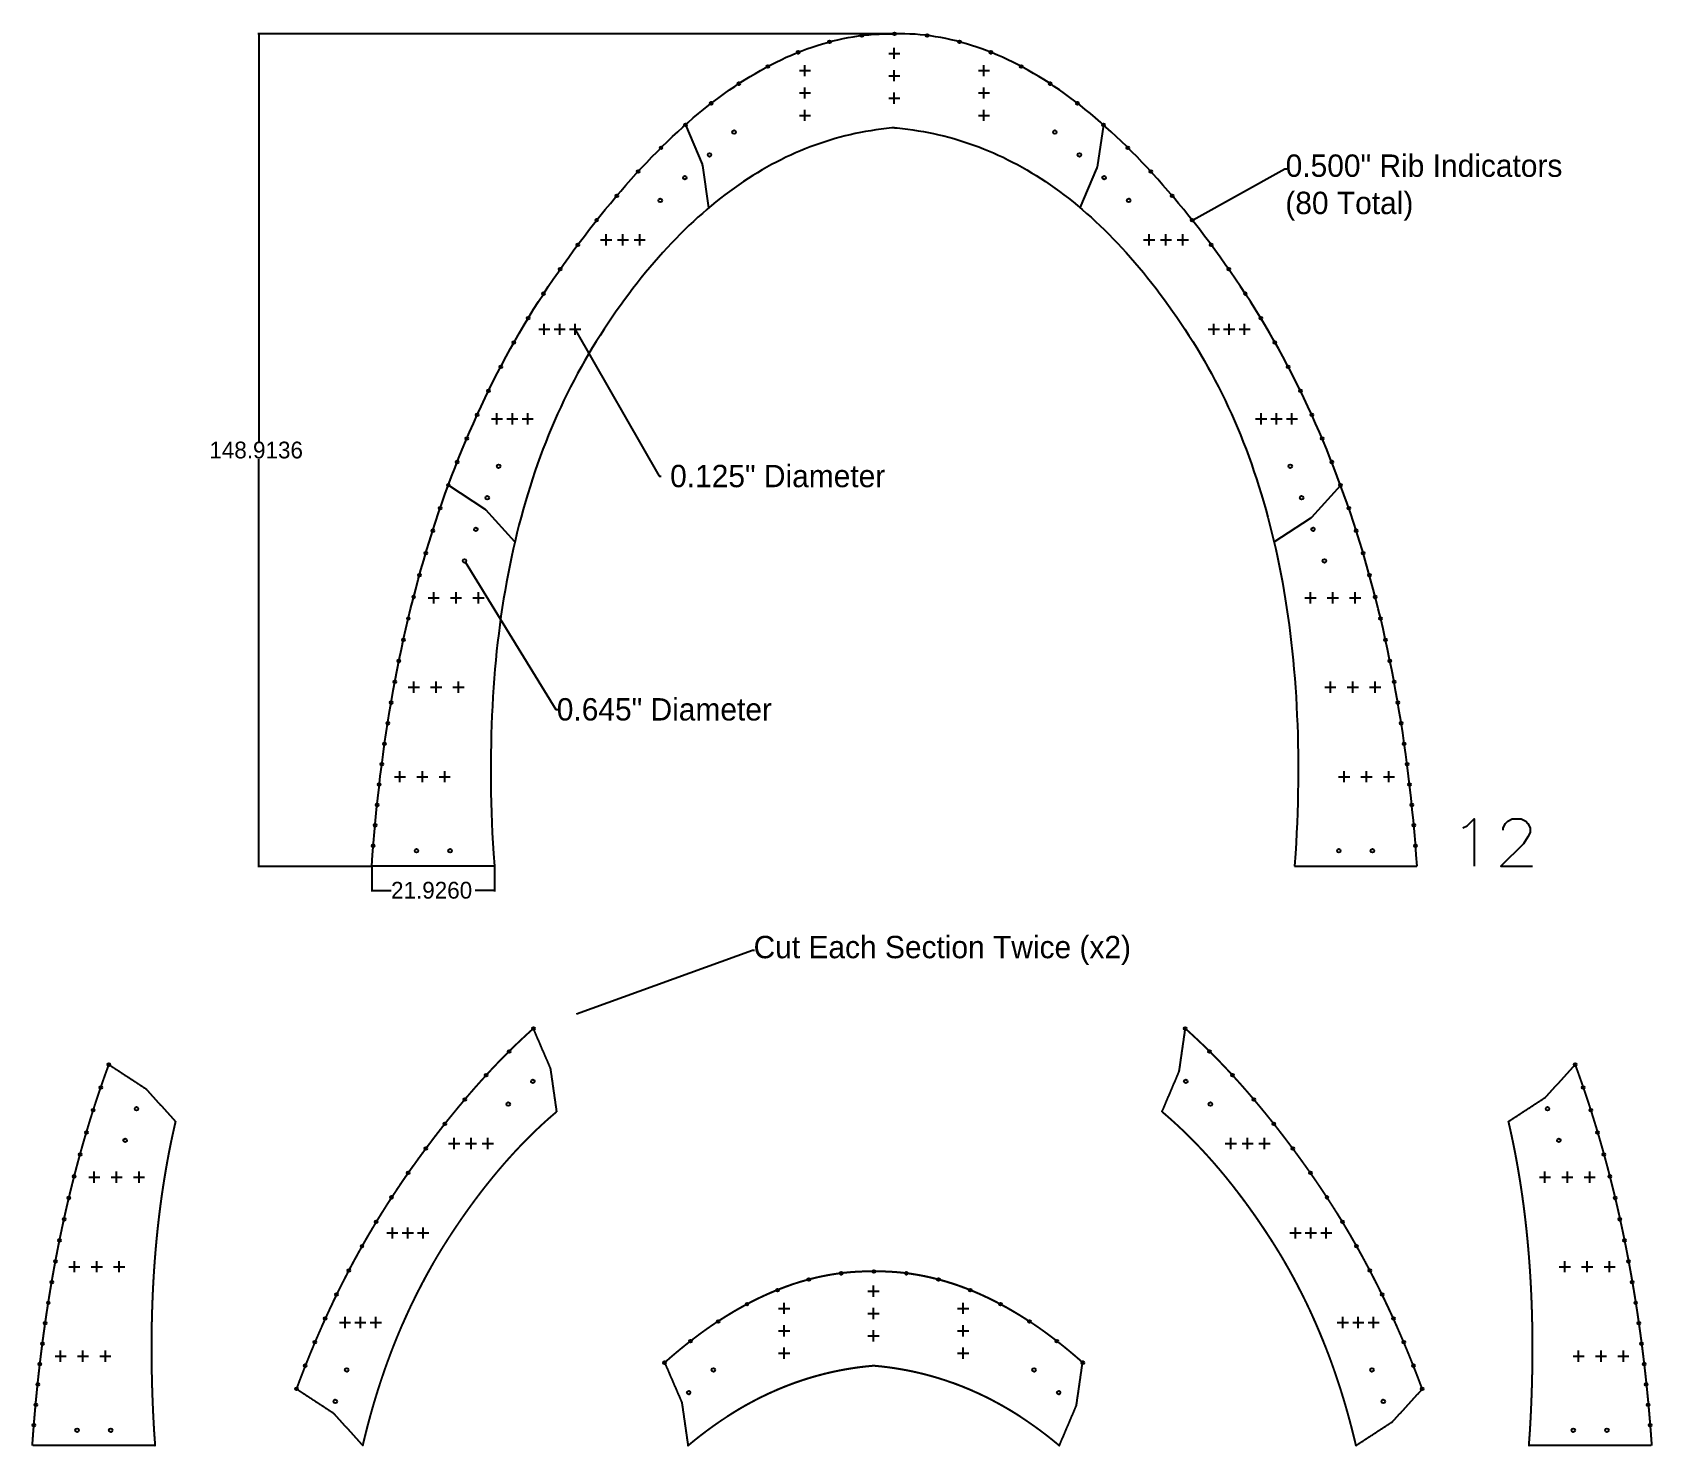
# Model space of a CAD drawing. Extents: x 2 to 292, y 1 to 254.
import ezdxf

# ---------------------------------------------------------------- set-up
doc = ezdxf.new("R2010")
doc.units = 0
doc.header["$PDMODE"] = 2
doc.header["$PDSIZE"] = 1
doc.layers.get('0').update_dxf_attribs({"linetype": 'CONTINUOUS'})
doc.layers.get('DEFPOINTS').update_dxf_attribs({"linetype": 'CONTINUOUS'})
for name, color, linetype in [('ANNOTATION', 7, 'CONTINUOUS'), ('DRILLING', 3, 'CONTINUOUS'), ('RIB_INDICATION', 1, 'CONTINUOUS')]:
    doc.layers.add(name, color=color, linetype=linetype)
doc.dimstyles.get("Standard").update_dxf_attribs({"dimtxt": 0.18, "dimasz": 0.18, "dimexe": 0.18, "dimexo": 0.0625, "dimgap": 0.09, "dimtad": 0, "dimtih": 1, "dimtoh": 1, "dimzin": 0, "dimcen": 0.09, "dimazin": 3, "dimtfac": 1, "dimtofl": 0, "dimtmove": 0, "dimatfit": 3})

msp = doc.modelspace()

# ---------------------------------------------------------------- blocks, each defined once
blk = doc.blocks.new('*U61')
at = {"layer": 'DRILLING'}
blk.add_point((0, 0), dxfattribs=at)
blk = doc.blocks.new('*U62')
at = {"layer": 'DRILLING', "color": 0, "linetype": 'BYBLOCK'}
for p in [(0, 0), (4, 0), (8, 0)]:
    blk.add_blockref('*U61', p, dxfattribs=at)
blk = doc.blocks.new('*U63')
at = {"layer": 'DRILLING'}
blk.add_point((0, 0), dxfattribs=at)
blk = doc.blocks.new('*U64')
at = {"layer": 'DRILLING', "color": 0, "linetype": 'BYBLOCK'}
for p in [(0, 0), (4, 0), (8, 0)]:
    blk.add_blockref('*U63', p, dxfattribs=at)
blk = doc.blocks.new('*U65')
at = {"layer": 'DRILLING'}
blk.add_point((0, 0), dxfattribs=at)
blk = doc.blocks.new('*U66')
at = {"layer": 'DRILLING', "color": 0, "linetype": 'BYBLOCK'}
for p in [(0, 0), (4, 0), (8, 0)]:
    blk.add_blockref('*U65', p, dxfattribs=at)
blk = doc.blocks.new('*U67')
at = {"layer": 'DRILLING'}
blk.add_point((0, 0), dxfattribs=at)
blk = doc.blocks.new('*U68')
at = {"layer": 'DRILLING', "color": 0, "linetype": 'BYBLOCK'}
for p in [(0, 0), (2.75, 0), (5.5, 0)]:
    blk.add_blockref('*U67', p, dxfattribs=at)
blk = doc.blocks.new('*U69')
at = {"layer": 'DRILLING'}
blk.add_point((0, 0), dxfattribs=at)
blk = doc.blocks.new('*U70')
at = {"layer": 'DRILLING', "color": 0, "linetype": 'BYBLOCK'}
for p in [(0, 0), (2.75, 0), (5.5, 0)]:
    blk.add_blockref('*U69', p, dxfattribs=at)
blk = doc.blocks.new('*U71')
at = {"layer": 'DRILLING'}
blk.add_point((0, 0), dxfattribs=at)
blk = doc.blocks.new('*U72')
at = {"layer": 'DRILLING', "color": 0, "linetype": 'BYBLOCK'}
for p in [(0, 0), (3, 0), (6, 0)]:
    blk.add_blockref('*U71', p, dxfattribs=at)
blk = doc.blocks.new('*U73')
at = {"layer": 'DRILLING'}
blk.add_point((0, 0), dxfattribs=at)
blk = doc.blocks.new('*U74')
at = {"layer": 'DRILLING', "color": 0, "linetype": 'BYBLOCK'}
for p in [(0, 0), (4, 0), (8, 0)]:
    blk.add_blockref('*U73', p, dxfattribs=at)
blk = doc.blocks.new('*U75')
at = {"layer": 'DRILLING'}
blk.add_point((0, 0), dxfattribs=at)
blk = doc.blocks.new('*U76')
at = {"layer": 'DRILLING', "color": 0, "linetype": 'BYBLOCK'}
for p in [(0, 0), (4, 0), (8, 0)]:
    blk.add_blockref('*U75', p, dxfattribs=at)
blk = doc.blocks.new('*U77')
at = {"layer": 'DRILLING'}
blk.add_point((0, 0), dxfattribs=at)
blk = doc.blocks.new('*U78')
at = {"layer": 'DRILLING', "color": 0, "linetype": 'BYBLOCK'}
for p in [(0, 0), (4, 0), (8, 0)]:
    blk.add_blockref('*U77', p, dxfattribs=at)
blk = doc.blocks.new('*U79')
at = {"layer": 'DRILLING'}
blk.add_point((0, 0), dxfattribs=at)
blk = doc.blocks.new('*U80')
at = {"layer": 'DRILLING', "color": 0, "linetype": 'BYBLOCK'}
for p in [(0, 0), (4, 0), (8, 0)]:
    blk.add_blockref('*U79', p, dxfattribs=at)
blk = doc.blocks.new('*U81')
at = {"layer": 'DRILLING'}
blk.add_point((0, 0), dxfattribs=at)
blk = doc.blocks.new('*U82')
at = {"layer": 'DRILLING', "color": 0, "linetype": 'BYBLOCK'}
for p in [(0, 0), (4, 0), (8, 0)]:
    blk.add_blockref('*U81', p, dxfattribs=at)
blk = doc.blocks.new('*U83')
at = {"layer": 'DRILLING'}
blk.add_point((0, 0), dxfattribs=at)
blk = doc.blocks.new('*U84')
at = {"layer": 'DRILLING', "color": 0, "linetype": 'BYBLOCK'}
for p in [(0, 0), (2.75, 0), (5.5, 0)]:
    blk.add_blockref('*U83', p, dxfattribs=at)
blk = doc.blocks.new('*U85')
at = {"layer": 'DRILLING'}
blk.add_point((0, 0), dxfattribs=at)
blk = doc.blocks.new('*U86')
at = {"layer": 'DRILLING', "color": 0, "linetype": 'BYBLOCK'}
for p in [(0, 0), (2.75, 0), (5.5, 0)]:
    blk.add_blockref('*U85', p, dxfattribs=at)
blk = doc.blocks.new('*U87')
at = {"layer": 'DRILLING'}
blk.add_point((0, 0), dxfattribs=at)
blk = doc.blocks.new('*U88')
at = {"layer": 'DRILLING', "color": 0, "linetype": 'BYBLOCK'}
for p in [(0, 0), (3, 0), (6, 0)]:
    blk.add_blockref('*U87', p, dxfattribs=at)
blk = doc.blocks.new('*U89')
at = {"layer": 'DRILLING'}
blk.add_point((0, 0), dxfattribs=at)
blk = doc.blocks.new('*U90')
at = {"layer": 'DRILLING', "color": 0, "linetype": 'BYBLOCK'}
for p in [(0, 0), (4, 0), (8, 0)]:
    blk.add_blockref('*U89', p, dxfattribs=at)
blk = doc.blocks.new('*U91')
at = {"layer": 'DRILLING'}
blk.add_point((0, 0), dxfattribs=at)
blk = doc.blocks.new('*U92')
at = {"layer": 'DRILLING', "color": 0, "linetype": 'BYBLOCK'}
for p in [(0, 0), (4, 0), (8, 0)]:
    blk.add_blockref('*U91', p, dxfattribs=at)
blk = doc.blocks.new('*U93')
at = {"layer": 'DRILLING'}
blk.add_point((0, 0), dxfattribs=at)
blk = doc.blocks.new('*U94')
at = {"layer": 'DRILLING', "color": 0, "linetype": 'BYBLOCK'}
for p in [(0, 0), (4, 0), (8, 0)]:
    blk.add_blockref('*U93', p, dxfattribs=at)
blk = doc.blocks.new('*U95')
at = {"layer": 'DRILLING'}
blk.add_point((0, 0), dxfattribs=at)
blk = doc.blocks.new('*U96')
at = {"layer": 'DRILLING', "color": 0, "linetype": 'BYBLOCK'}
for p in [(0, 0), (4, 0), (8, 0)]:
    blk.add_blockref('*U95', p, dxfattribs=at)
blk = doc.blocks.new('*U97')
at = {"layer": 'DRILLING'}
blk.add_point((0, 0), dxfattribs=at)
blk = doc.blocks.new('*U98')
at = {"layer": 'DRILLING', "color": 0, "linetype": 'BYBLOCK'}
for p in [(0, 0), (2.75, 0), (5.5, 0)]:
    blk.add_blockref('*U97', p, dxfattribs=at)
blk = doc.blocks.new('*U99')
at = {"layer": 'DRILLING'}
blk.add_point((0, 0), dxfattribs=at)
blk = doc.blocks.new('*U100')
at = {"layer": 'DRILLING', "color": 0, "linetype": 'BYBLOCK'}
for p in [(0, 0), (2.75, 0), (5.5, 0)]:
    blk.add_blockref('*U99', p, dxfattribs=at)
blk = doc.blocks.new('*U101')
at = {"layer": 'DRILLING'}
blk.add_point((0, 0), dxfattribs=at)
blk = doc.blocks.new('*U102')
at = {"layer": 'DRILLING', "color": 0, "linetype": 'BYBLOCK'}
for p in [(0, 0), (3, 0), (6, 0)]:
    blk.add_blockref('*U101', p, dxfattribs=at)
blk = doc.blocks.new('*U103')
at = {"layer": 'DRILLING'}
blk.add_point((0, 0), dxfattribs=at)
blk = doc.blocks.new('*U104')
at = {"layer": 'DRILLING', "color": 0, "linetype": 'BYBLOCK'}
for p in [(0, 0), (4, 0), (8, 0)]:
    blk.add_blockref('*U103', p, dxfattribs=at)
blk = doc.blocks.new('*U105')
at = {"layer": 'DRILLING'}
blk.add_point((0, 0), dxfattribs=at)
blk = doc.blocks.new('*U106')
at = {"layer": 'DRILLING', "color": 0, "linetype": 'BYBLOCK'}
for p in [(0, 0), (4, 0), (8, 0)]:
    blk.add_blockref('*U105', p, dxfattribs=at)
blk = doc.blocks.new('*U107')
at = {"layer": 'DRILLING'}
blk.add_point((0, 0), dxfattribs=at)
blk = doc.blocks.new('*U108')
at = {"layer": 'DRILLING', "color": 0, "linetype": 'BYBLOCK'}
for p in [(0, 0), (4, 0), (8, 0)]:
    blk.add_blockref('*U107', p, dxfattribs=at)
blk = doc.blocks.new('*U109')
at = {"layer": 'DRILLING'}
blk.add_point((0, 0), dxfattribs=at)
blk = doc.blocks.new('*U110')
at = {"layer": 'DRILLING', "color": 0, "linetype": 'BYBLOCK'}
for p in [(0, 0), (2.75, 0), (5.5, 0)]:
    blk.add_blockref('*U109', p, dxfattribs=at)
blk = doc.blocks.new('*U111')
at = {"layer": 'DRILLING'}
blk.add_point((0, 0), dxfattribs=at)
blk = doc.blocks.new('*U112')
at = {"layer": 'DRILLING', "color": 0, "linetype": 'BYBLOCK'}
for p in [(0, 0), (2.75, 0), (5.5, 0)]:
    blk.add_blockref('*U111', p, dxfattribs=at)
blk = doc.blocks.new('*U113')
at = {"layer": 'DRILLING'}
blk.add_point((0, 0), dxfattribs=at)
blk = doc.blocks.new('*U114')
at = {"layer": 'DRILLING', "color": 0, "linetype": 'BYBLOCK'}
for p in [(0, 0), (3, 0), (6, 0)]:
    blk.add_blockref('*U113', p, dxfattribs=at)
blk = doc.blocks.new('*U115')
at = {"layer": 'DRILLING'}
blk.add_point((0, 0), dxfattribs=at)
blk = doc.blocks.new('*U116')
at = {"layer": 'DRILLING', "color": 0, "linetype": 'BYBLOCK'}
for p in [(0, 0), (4, 0), (8, 0)]:
    blk.add_blockref('*U115', p, dxfattribs=at)
blk = doc.blocks.new('*U117')
at = {"layer": 'DRILLING'}
blk.add_point((0, 0), dxfattribs=at)
blk = doc.blocks.new('*U118')
at = {"layer": 'DRILLING', "color": 0, "linetype": 'BYBLOCK'}
for p in [(0, 0), (4, 0), (8, 0)]:
    blk.add_blockref('*U117', p, dxfattribs=at)
blk = doc.blocks.new('*U119')
at = {"layer": 'DRILLING'}
blk.add_point((0, 0), dxfattribs=at)
blk = doc.blocks.new('*U120')
at = {"layer": 'DRILLING', "color": 0, "linetype": 'BYBLOCK'}
for p in [(0, 0), (4, 0), (8, 0)]:
    blk.add_blockref('*U119', p, dxfattribs=at)
blk = doc.blocks.new('*U125')
at = {"layer": 'ANNOTATION', "linetype": 'BYBLOCK'}
blk.add_line((114.24, 174.36), (114.6, 174.36), dxfattribs=at)
blk.add_lwpolyline([(99.27, 200.47), (114.24, 174.36)], dxfattribs=at)
at = {"layer": 'ANNOTATION'}
blk.add_solid([(99.25, 200.45), (99.18, 200.62), (99.3, 200.48)], dxfattribs=at)
blk.add_text(' 0.125" Diameter', height=4, dxfattribs=at).set_placement((114.69, 172.39))
blk = doc.blocks.new('*U126')
at = {"layer": 'ANNOTATION', "linetype": 'BYBLOCK'}
blk.add_line((226.06, 229.35), (226.42, 229.35), dxfattribs=at)
blk.add_lwpolyline([(209.69, 220.21), (226.06, 229.35)], dxfattribs=at)
at = {"layer": 'ANNOTATION'}
blk.add_solid([(209.71, 220.19), (209.54, 220.12), (209.68, 220.24)], dxfattribs=at)
for s, p in [('0.500" Rib Indicators', (226.24, 227.89)), ('(80 Total)', (226.18, 221.23))]:
    blk.add_text(s, height=4, dxfattribs=at).set_placement(p)
blk = doc.blocks.new('*U127')
at = {"layer": 'ANNOTATION', "linetype": 'BYBLOCK'}
blk.add_line((130.92, 89.63), (131.28, 89.63), dxfattribs=at)
blk.add_lwpolyline([(99.42, 78.24), (130.92, 89.63)], dxfattribs=at)
at = {"layer": 'ANNOTATION'}
blk.add_solid([(99.43, 78.21), (99.25, 78.18), (99.41, 78.26)], dxfattribs=at)
blk.add_text('Cut Each Section Twice (x2)', height=4, dxfattribs=at).set_placement((131.1, 88.16))
blk = doc.blocks.new('*U128')
at = {"layer": 'ANNOTATION', "linetype": 'BYBLOCK'}
blk.add_line((95.73, 132.65), (96.09, 132.65), dxfattribs=at)
blk.add_lwpolyline([(79.51, 159.05), (95.73, 132.65)], dxfattribs=at)
at = {"layer": 'ANNOTATION'}
blk.add_solid([(79.48, 159.04), (79.41, 159.21), (79.53, 159.07)], dxfattribs=at)
blk.add_text('0.645" Diameter', height=4, dxfattribs=at).set_placement((95.91, 130.67))
blk = doc.blocks.new('*U130')
at = {"layer": 'ANNOTATION', "color": 0}
blk.add_text('21.9260', height=3, dxfattribs=at).set_placement((66.28, 98.82))
blk = doc.blocks.new('*D123')
at = {"layer": 'ANNOTATION', "color": 0}
for p, q in [((62.83, 104.56), (62.83, 100.12)), ((84.76, 104.56), (84.76, 100.12)), ((63.01, 100.3), (66.27, 100.3)), ((84.58, 100.3), (81.31, 100.3))]:
    blk.add_line(p, q, dxfattribs=at)
for points in [[(63.01, 100.33), (63.01, 100.27), (62.83, 100.3)], [(84.58, 100.33), (84.58, 100.27), (84.76, 100.3)]]:
    blk.add_solid(points, dxfattribs=at)
at = {"layer": 'DEFPOINTS', "color": 0}
for p in [(62.83, 104.62), (84.76, 104.62), (84.76, 100.3)]:
    blk.add_point(p, dxfattribs=at)
at = {"layer": 'ANNOTATION'}
blk.add_blockref('*U130', (0, 0), dxfattribs=at)
blk = doc.blocks.new('*U131')
at = {"layer": 'ANNOTATION', "color": 0}
blk.add_text('148.9136', height=3, dxfattribs=at).set_placement((33.79, 177.54))
blk = doc.blocks.new('*D124')
at = {"layer": 'ANNOTATION', "color": 0}
for p, q in [((156.23, 253.47), (42.47, 253.47)), ((42.65, 253.29), (42.65, 180.63)), ((42.65, 104.74), (42.65, 177.41)), ((62.77, 104.56), (42.47, 104.56))]:
    blk.add_line(p, q, dxfattribs=at)
for points in [[(42.62, 253.29), (42.68, 253.29), (42.65, 253.47)], [(42.62, 104.74), (42.68, 104.74), (42.65, 104.56)]]:
    blk.add_solid(points, dxfattribs=at)
at = {"layer": 'DEFPOINTS', "color": 0}
for p in [(42.65, 253.47), (156.29, 253.47), (62.83, 104.56)]:
    blk.add_point(p, dxfattribs=at)
at = {"layer": 'ANNOTATION'}
blk.add_blockref('*U131', (0, 0), dxfattribs=at)

# ---------------------------------------------------------------- dimensions: what is measured, and where the dimension line sits
at = {"layer": 'ANNOTATION'}
dim = msp.add_linear_dim(base=(42.65232, 253.47309), p1=(62.8291, 104.55947), p2=(156.28878, 253.47309), angle=90, dimstyle='Standard', override={"dimtxt": 3}, dxfattribs=at)
dim.commit()
dim.dimension.update_dxf_attribs({"geometry": '*D124', "text_midpoint": (42.65232, 179.01628)})
dim = msp.add_linear_dim(base=(84.75508, 100.30257), p1=(62.8291, 104.62197), p2=(84.75508, 104.62197), dimstyle='Standard', override={"dimtxt": 3}, dxfattribs=at)
dim.commit()
dim.dimension.update_dxf_attribs({"geometry": '*D123', "text_midpoint": (73.79209, 100.30257)})

# ---------------------------------------------------------------- linework, layer by layer
for p, q in [((118.90374, 237.17931), (121.92781, 230.17333)), ((193.64456, 237.20522), (192.55773, 229.63493)), ((123.08637, 222.34886), (121.99954, 229.91914)), ((189.4912, 222.34886), (192.48791, 229.3852)), ((76.52051, 172.75051), (83.01087, 168.5115)), ((236.06952, 172.71712), (230.85217, 167.00016)), ((88.40757, 162.598), (83.20544, 168.34532)), ((224.16999, 162.598), (230.66035, 166.83701)), ((84.75508, 104.62197), (62.8291, 104.62197)), ((227.82248, 104.62197), (249.67442, 104.62197))]:
    msp.add_line(p, q)
for points in [[(62.8291, 104.62197), (62.97718, 106.67418), (63.13756, 108.71463), (63.31026, 110.7433), (63.49528, 112.76022), (63.6926, 114.76536), (63.90224, 116.75874), (64.12419, 118.74035), (64.35845, 120.7102), (64.60503, 122.66827), (64.86392, 124.61459), (65.13512, 126.54913), (65.41863, 128.47191), (65.71445, 130.38292), (66.02259, 132.28216), (66.34304, 134.16964), (66.67581, 136.04535), (67.02088, 137.90929), (67.37827, 139.76147), (67.74797, 141.60188), (68.12999, 143.43052), (68.52431, 145.24739), (68.93095, 147.0525), (69.3499, 148.84585), (69.78117, 150.62742), (70.22474, 152.39723), (70.68063, 154.15527), (71.14883, 155.90155), (71.62935, 157.63605), (72.12218, 159.35879), (72.62732, 161.06977), (73.14477, 162.76898), (73.67453, 164.45642), (74.21661, 166.13209), (74.771, 167.796), (75.3377, 169.44814), (75.91672, 171.08851), (76.50804, 172.71712), (77.11168, 174.33396), (77.72764, 175.93903), (78.3559, 177.53233), (78.99648, 179.11387), (79.64937, 180.68365), (80.31457, 182.24165), (80.99209, 183.78789), (81.68192, 185.32236), (82.38406, 186.84507), (83.09851, 188.356), (83.82528, 189.85518), (84.56435, 191.34258), (85.31574, 192.81822), (86.07945, 194.28209), (86.85546, 195.73419), (87.64379, 197.17453), (88.44443, 198.6031), (89.25739, 200.0199), (90.08265, 201.42494), (90.92023, 202.81821), (91.77013, 204.19971), (92.63233, 205.56945), (93.50685, 206.92742), (94.39368, 208.27362), (95.29282, 209.60805), (96.20427, 210.93072), (97.12804, 212.24162), (98.05788, 213.53632), (98.98754, 214.81037), (99.91703, 216.06376), (100.84634, 217.29651), (101.77548, 218.50861), (102.70444, 219.70006), (103.63323, 220.87085), (104.56184, 222.021), (105.49028, 223.15051), (106.41855, 224.25936), (107.34664, 225.34756), (108.27455, 226.41511), (109.20229, 227.46201), (110.12986, 228.48827), (111.05725, 229.49387), (111.98447, 230.47883), (112.91151, 231.44313), (113.83838, 232.38679), (114.76507, 233.3098), (115.69159, 234.21216), (116.61793, 235.09387), (117.5441, 235.95492), (118.47009, 236.79534), (119.39591, 237.6151), (120.32156, 238.41421), (121.24703, 239.19267), (122.17232, 239.95048), (123.09744, 240.68765), (124.02239, 241.40416), (124.94716, 242.10003), (125.87176, 242.77524), (126.79618, 243.42981), (127.72043, 244.06372), (128.6445, 244.67699), (129.5684, 245.26961), (130.49212, 245.84158), (131.41567, 246.3929), (132.33904, 246.92357), (133.26224, 247.43359), (134.18526, 247.92296), (135.10811, 248.39169), (136.03079, 248.83976), (136.95329, 249.26718), (137.87562, 249.67396), (138.79777, 250.06008), (139.71974, 250.42556), (140.64154, 250.77039), (141.56317, 251.09456), (142.48462, 251.39809), (143.4059, 251.68097), (144.327, 251.9432), (145.24793, 252.18478), (146.16869, 252.40571), (147.08927, 252.60599), (148.00967, 252.78562), (148.9299, 252.94461), (149.84995, 253.08294), (150.76983, 253.20062), (151.68954, 253.29766), (152.60907, 253.37405), (153.52843, 253.42978), (154.44761, 253.46487), (155.36662, 253.47931), (156.28878, 253.47309)], [(249.74846, 104.62197), (249.60039, 106.67418), (249.44, 108.71463), (249.2673, 110.7433), (249.08229, 112.76022), (248.88496, 114.76536), (248.67532, 116.75874), (248.45337, 118.74035), (248.21911, 120.7102), (247.97254, 122.66827), (247.71365, 124.61459), (247.44245, 126.54913), (247.15893, 128.47191), (246.86311, 130.38292), (246.55497, 132.28216), (246.23452, 134.16964), (245.90176, 136.04535), (245.55668, 137.90929), (245.19929, 139.76147), (244.82959, 141.60188), (244.44758, 143.43052), (244.05325, 145.24739), (243.64661, 147.0525), (243.22766, 148.84585), (242.7964, 150.62742), (242.35282, 152.39723), (241.89693, 154.15527), (241.42873, 155.90155), (240.94821, 157.63605), (240.45539, 159.35879), (239.95025, 161.06977), (239.4328, 162.76898), (238.90303, 164.45642), (238.36095, 166.13209), (237.80656, 167.796), (237.23986, 169.44814), (236.66085, 171.08851), (236.06952, 172.71712), (235.46588, 174.33396), (234.84993, 175.93903), (234.22166, 177.53233), (233.58108, 179.11387), (232.92819, 180.68365), (232.26299, 182.24165), (231.58548, 183.78789), (230.89565, 185.32236), (230.19351, 186.84507), (229.47905, 188.356), (228.75229, 189.85518), (228.01321, 191.34258), (227.26182, 192.81822), (226.49811, 194.28209), (225.7221, 195.73419), (224.93377, 197.17453), (224.13313, 198.6031), (223.32017, 200.0199), (222.49491, 201.42494), (221.65733, 202.81821), (220.80744, 204.19971), (219.94523, 205.56945), (219.07072, 206.92742), (218.18389, 208.27362), (217.28475, 209.60805), (216.37329, 210.93072), (215.44952, 212.24162), (214.51969, 213.53632), (213.59003, 214.81037), (212.66054, 216.06376), (211.73122, 217.29651), (210.80209, 218.50861), (209.87312, 219.70006), (208.94433, 220.87085), (208.01572, 222.021), (207.08728, 223.15051), (206.15902, 224.25936), (205.23093, 225.34756), (204.30301, 226.41511), (203.37527, 227.46201), (202.4477, 228.48827), (201.52031, 229.49387), (200.5931, 230.47883), (199.66605, 231.44313), (198.73919, 232.38679), (197.81249, 233.3098), (196.88598, 234.21216), (195.95963, 235.09387), (195.03346, 235.95492), (194.10747, 236.79534), (193.18165, 237.6151), (192.25601, 238.41421), (191.33054, 239.19267), (190.40524, 239.95048), (189.48012, 240.68765), (188.55517, 241.40416), (187.6304, 242.10003), (186.70581, 242.77524), (185.78138, 243.42981), (184.85714, 244.06372), (183.93306, 244.67699), (183.00917, 245.26961), (182.08544, 245.84158), (181.1619, 246.3929), (180.23852, 246.92357), (179.31532, 247.43359), (178.3923, 247.92296), (177.46945, 248.39169), (176.54677, 248.83976), (175.62427, 249.26718), (174.70195, 249.67396), (173.7798, 250.06008), (172.85782, 250.42556), (171.93602, 250.77039), (171.01439, 251.09456), (170.09294, 251.39809), (169.17166, 251.68097), (168.25056, 251.9432), (167.32963, 252.18478), (166.40888, 252.40571), (165.4883, 252.60599), (164.56789, 252.78562), (163.64766, 252.94461), (162.72761, 253.08294), (161.80773, 253.20062), (160.88802, 253.29766), (159.96849, 253.37405), (159.04914, 253.42978), (158.12995, 253.46487), (157.21095, 253.47931), (156.28878, 253.47309)], [(156.28878, 236.66812), (155.80326, 236.62632), (154.85706, 236.52916), (153.9159, 236.41675), (152.9797, 236.28912), (152.04838, 236.14627), (151.12186, 235.98822), (150.20004, 235.81496), (149.28285, 235.62649), (148.3702, 235.42281), (147.46199, 235.20392), (146.55815, 234.96978), (145.65858, 234.72039), (144.76321, 234.45572), (143.87195, 234.17575), (142.98472, 233.88043), (142.10143, 233.56975), (141.22202, 233.24364), (140.3464, 232.90208), (139.47451, 232.54502), (138.60627, 232.1724), (137.74163, 231.78418), (136.88051, 231.3803), (136.02288, 230.9607), (135.16866, 230.52533), (134.31781, 230.07411), (133.47029, 229.607), (132.62606, 229.12392), (131.78507, 228.62482), (130.9473, 228.10963), (130.11272, 227.57829), (129.2813, 227.03072), (128.45302, 226.46688), (127.62788, 225.88669), (126.80584, 225.29009), (125.98692, 224.67703), (125.17109, 224.04743), (124.35837, 223.40125), (123.54874, 222.73843), (122.74223, 222.0589), (121.93882, 221.36263), (121.13854, 220.64955), (120.34139, 219.91962), (119.54739, 219.17279), (118.75656, 218.40901), (117.96891, 217.62824), (117.18447, 216.83044), (116.40325, 216.01557), (115.62529, 215.1836), (114.8506, 214.33449), (114.07921, 213.4682), (113.31114, 212.58471), (112.54643, 211.68399), (111.7851, 210.76601), (111.02718, 209.83074), (110.2727, 208.87817), (109.52168, 207.90827), (108.77417, 206.92103), (108.03017, 205.91642), (107.28974, 204.89443), (106.55288, 203.85505), (105.81964, 202.79826), (105.09004, 201.72406), (104.36411, 200.63242), (103.64467, 199.52763), (102.93898, 198.41704), (102.24878, 197.29947), (101.57135, 196.17066), (100.9067, 195.03057), (100.25482, 193.87915), (99.61569, 192.71639), (98.98933, 191.54223), (98.37572, 190.35664), (97.77486, 189.1596), (97.18676, 187.95106), (96.61142, 186.731), (96.04884, 185.49937), (95.49902, 184.25615), (94.96197, 183.00131), (94.43771, 181.73482), (93.92623, 180.45663), (93.42754, 179.16674), (92.94167, 177.86511), (92.46861, 176.55171), (92.00837, 175.22651), (91.56099, 173.8895), (91.12645, 172.54065), (90.70479, 171.17994), (90.29601, 169.80734), (89.90013, 168.42283), (89.51717, 167.0264), (89.14714, 165.61803), (88.79006, 164.1977), (88.44595, 162.76539), (88.11482, 161.32109), (87.7967, 159.86479), (87.49159, 158.39647), (87.19952, 156.91612), (86.92051, 155.42373), (86.65457, 153.91929), (86.40172, 152.40279), (86.16198, 150.87423), (85.93537, 149.33358), (85.72191, 147.78086), (85.52161, 146.21605), (85.3345, 144.63915), (85.16058, 143.05015), (84.99988, 141.44905), (84.85241, 139.83585), (84.7182, 138.21054), (84.59725, 136.57313), (84.48959, 134.92361), (84.39523, 133.26198), (84.31419, 131.58825), (84.24647, 129.90241), (84.19211, 128.20446), (84.15111, 126.49442), (84.12348, 124.77227), (84.10924, 123.03802), (84.10841, 121.29167), (84.121, 119.53323), (84.14702, 117.76271), (84.18649, 115.98009), (84.23941, 114.1854), (84.30581, 112.37863), (84.38568, 110.55979), (84.47905, 108.72888), (84.58607, 106.88332), (84.75508, 104.62197)], [(156.28878, 236.66812), (156.77431, 236.62632), (157.72051, 236.52916), (158.66166, 236.41675), (159.59786, 236.28912), (160.52918, 236.14627), (161.4557, 235.98822), (162.37752, 235.81496), (163.29471, 235.62649), (164.20737, 235.42281), (165.11557, 235.20392), (166.01941, 234.96978), (166.91898, 234.72039), (167.81435, 234.45572), (168.70561, 234.17575), (169.59285, 233.88043), (170.47613, 233.56975), (171.35555, 233.24364), (172.23117, 232.90208), (173.10306, 232.54502), (173.97129, 232.1724), (174.83594, 231.78418), (175.69705, 231.3803), (176.55469, 230.9607), (177.4089, 230.52533), (178.25975, 230.07411), (179.10727, 229.607), (179.95151, 229.12392), (180.79249, 228.62482), (181.63026, 228.10963), (182.46485, 227.57829), (183.29627, 227.03072), (184.12454, 226.46688), (184.94969, 225.88669), (185.77172, 225.29009), (186.59065, 224.67703), (187.40647, 224.04743), (188.2192, 223.40125), (189.02882, 222.73843), (189.83534, 222.0589), (190.63874, 221.36263), (191.43903, 220.64955), (192.23617, 219.91962), (193.03017, 219.17279), (193.82101, 218.40901), (194.60865, 217.62824), (195.3931, 216.83044), (196.17431, 216.01557), (196.95228, 215.1836), (197.72697, 214.33449), (198.49836, 213.4682), (199.26642, 212.58471), (200.03113, 211.68399), (200.79246, 210.76601), (201.55038, 209.83074), (202.30486, 208.87817), (203.05588, 207.90827), (203.8034, 206.92103), (204.54739, 205.91642), (205.28783, 204.89443), (206.02468, 203.85505), (206.75792, 202.79826), (207.48752, 201.72406), (208.21345, 200.63242), (208.93289, 199.52763), (209.63858, 198.41704), (210.32879, 197.29947), (211.00621, 196.17066), (211.67086, 195.03057), (212.32275, 193.87915), (212.96187, 192.71639), (213.58824, 191.54223), (214.20185, 190.35664), (214.8027, 189.1596), (215.3908, 187.95106), (215.96615, 186.731), (216.52873, 185.49937), (217.07854, 184.25615), (217.61559, 183.00131), (218.13986, 181.73482), (218.65134, 180.45663), (219.15002, 179.16674), (219.6359, 177.86511), (220.10896, 176.55171), (220.56919, 175.22651), (221.01658, 173.8895), (221.45111, 172.54065), (221.87277, 171.17994), (222.28155, 169.80734), (222.67743, 168.42283), (223.06039, 167.0264), (223.43042, 165.61803), (223.7875, 164.1977), (224.13161, 162.76539), (224.46274, 161.32109), (224.78087, 159.86479), (225.08597, 158.39647), (225.37804, 156.91612), (225.65706, 155.42373), (225.923, 153.91929), (226.17584, 152.40279), (226.41558, 150.87423), (226.64219, 149.33358), (226.85565, 147.78086), (227.05595, 146.21605), (227.24307, 144.63915), (227.41698, 143.05015), (227.57768, 141.44905), (227.72515, 139.83585), (227.85936, 138.21054), (227.98031, 136.57313), (228.08797, 134.92361), (228.18233, 133.26198), (228.26338, 131.58825), (228.33109, 129.90241), (228.38545, 128.20446), (228.42646, 126.49442), (228.45408, 124.77227), (228.46832, 123.03802), (228.46915, 121.29167), (228.45656, 119.53323), (228.43054, 117.76271), (228.39107, 115.98009), (228.33815, 114.1854), (228.27176, 112.37863), (228.19188, 110.55979), (228.09851, 108.72888), (227.99149, 106.88332), (227.82248, 104.62197)]]:
    msp.add_lwpolyline(points)
for points in [[(122, 229.919, 0), (121.999, 229.921, 0), (121.999, 229.923, 0), (121.999, 229.925, 0), (121.998, 229.927, 0), (121.998, 229.929, 0), (121.998, 229.931, 0), (121.997, 229.934, 0), (121.997, 229.936, 0), (121.997, 229.938, 0), (121.996, 229.94, 0), (121.996, 229.942, 0), (121.996, 229.944, 0), (121.995, 229.946, 0), (121.995, 229.948, 0), (121.995, 229.95, 0), (121.994, 229.952, 0), (121.994, 229.954, 0), (121.994, 229.956, 0), (121.993, 229.958, 0), (121.993, 229.96, 0), (121.992, 229.962, 0), (121.992, 229.964, 0), (121.992, 229.966, 0), (121.991, 229.968, 0), (121.991, 229.97, 0), (121.99, 229.973, 0), (121.99, 229.975, 0), (121.99, 229.977, 0), (121.989, 229.979, 0), (121.989, 229.981, 0), (121.988, 229.983, 0), (121.988, 229.985, 0), (121.987, 229.987, 0), (121.987, 229.989, 0), (121.987, 229.991, 0), (121.986, 229.993, 0), (121.986, 229.995, 0), (121.985, 229.997, 0), (121.985, 229.999, 0), (121.984, 230.001, 0), (121.984, 230.003, 0), (121.983, 230.005, 0), (121.983, 230.007, 0), (121.982, 230.009, 0), (121.982, 230.011, 0), (121.981, 230.013, 0), (121.981, 230.015, 0), (121.98, 230.017, 0), (121.98, 230.019, 0), (121.979, 230.021, 0), (121.979, 230.023, 0), (121.978, 230.025, 0), (121.978, 230.027, 0), (121.977, 230.029, 0), (121.977, 230.031, 0), (121.976, 230.033, 0), (121.976, 230.036, 0), (121.975, 230.038, 0), (121.975, 230.04, 0), (121.974, 230.042, 0), (121.973, 230.044, 0), (121.973, 230.046, 0), (121.972, 230.048, 0), (121.972, 230.05, 0), (121.971, 230.052, 0), (121.971, 230.054, 0), (121.97, 230.056, 0), (121.969, 230.058, 0), (121.969, 230.06, 0), (121.968, 230.062, 0), (121.968, 230.064, 0), (121.967, 230.066, 0), (121.966, 230.068, 0), (121.966, 230.07, 0), (121.965, 230.072, 0), (121.965, 230.074, 0), (121.964, 230.076, 0), (121.963, 230.078, 0), (121.963, 230.08, 0), (121.962, 230.082, 0), (121.962, 230.084, 0), (121.961, 230.086, 0), (121.96, 230.088, 0), (121.96, 230.09, 0), (121.959, 230.092, 0), (121.958, 230.094, 0), (121.958, 230.095, 0), (121.957, 230.097, 0), (121.956, 230.099, 0), (121.956, 230.101, 0), (121.955, 230.103, 0), (121.954, 230.105, 0), (121.954, 230.107, 0), (121.953, 230.109, 0), (121.952, 230.111, 0), (121.951, 230.113, 0), (121.951, 230.115, 0), (121.95, 230.117, 0), (121.949, 230.119, 0), (121.949, 230.121, 0), (121.948, 230.123, 0), (121.947, 230.125, 0), (121.946, 230.127, 0), (121.946, 230.129, 0), (121.945, 230.131, 0), (121.944, 230.133, 0), (121.943, 230.135, 0), (121.943, 230.137, 0), (121.942, 230.139, 0), (121.941, 230.141, 0), (121.94, 230.143, 0), (121.94, 230.144, 0), (121.939, 230.146, 0), (121.938, 230.148, 0), (121.937, 230.15, 0), (121.937, 230.152, 0), (121.936, 230.154, 0), (121.935, 230.156, 0), (121.934, 230.158, 0), (121.933, 230.16, 0), (121.933, 230.162, 0), (121.932, 230.164, 0), (121.931, 230.166, 0), (121.93, 230.168, 0), (121.929, 230.17, 0), (121.929, 230.171, 0), (121.928, 230.173, 0)], [(192.488, 229.385, 0), (192.489, 229.387, 0), (192.49, 229.389, 0), (192.49, 229.391, 0), (192.491, 229.393, 0), (192.492, 229.395, 0), (192.493, 229.397, 0), (192.493, 229.398, 0), (192.494, 229.4, 0), (192.495, 229.402, 0), (192.496, 229.404, 0), (192.496, 229.406, 0), (192.497, 229.408, 0), (192.498, 229.41, 0), (192.499, 229.412, 0), (192.499, 229.414, 0), (192.5, 229.415, 0), (192.501, 229.417, 0), (192.502, 229.419, 0), (192.502, 229.421, 0), (192.503, 229.423, 0), (192.504, 229.425, 0), (192.505, 229.427, 0), (192.505, 229.429, 0), (192.506, 229.431, 0), (192.507, 229.433, 0), (192.507, 229.435, 0), (192.508, 229.437, 0), (192.509, 229.439, 0), (192.51, 229.44, 0), (192.51, 229.442, 0), (192.511, 229.444, 0), (192.512, 229.446, 0), (192.512, 229.448, 0), (192.513, 229.45, 0), (192.514, 229.452, 0), (192.514, 229.454, 0), (192.515, 229.456, 0), (192.516, 229.458, 0), (192.516, 229.46, 0), (192.517, 229.462, 0), (192.517, 229.464, 0), (192.518, 229.466, 0), (192.519, 229.468, 0), (192.519, 229.47, 0), (192.52, 229.471, 0), (192.521, 229.473, 0), (192.521, 229.475, 0), (192.522, 229.477, 0), (192.522, 229.479, 0), (192.523, 229.481, 0), (192.524, 229.483, 0), (192.524, 229.485, 0), (192.525, 229.487, 0), (192.525, 229.489, 0), (192.526, 229.491, 0), (192.527, 229.493, 0), (192.527, 229.495, 0), (192.528, 229.497, 0), (192.528, 229.499, 0), (192.529, 229.501, 0), (192.53, 229.503, 0), (192.53, 229.505, 0), (192.531, 229.507, 0), (192.531, 229.509, 0), (192.532, 229.511, 0), (192.532, 229.513, 0), (192.533, 229.515, 0), (192.533, 229.517, 0), (192.534, 229.519, 0), (192.534, 229.521, 0), (192.535, 229.523, 0), (192.535, 229.525, 0), (192.536, 229.527, 0), (192.536, 229.529, 0), (192.537, 229.531, 0), (192.538, 229.533, 0), (192.538, 229.535, 0), (192.538, 229.537, 0), (192.539, 229.539, 0), (192.539, 229.541, 0), (192.54, 229.543, 0), (192.54, 229.545, 0), (192.541, 229.547, 0), (192.541, 229.548, 0), (192.542, 229.55, 0), (192.542, 229.552, 0), (192.543, 229.554, 0), (192.543, 229.556, 0), (192.544, 229.558, 0), (192.544, 229.56, 0), (192.545, 229.562, 0), (192.545, 229.564, 0), (192.545, 229.566, 0), (192.546, 229.568, 0), (192.546, 229.57, 0), (192.547, 229.572, 0), (192.547, 229.575, 0), (192.548, 229.577, 0), (192.548, 229.579, 0), (192.548, 229.581, 0), (192.549, 229.583, 0), (192.549, 229.585, 0), (192.55, 229.587, 0), (192.55, 229.589, 0), (192.55, 229.591, 0), (192.551, 229.593, 0), (192.551, 229.595, 0), (192.551, 229.597, 0), (192.552, 229.599, 0), (192.552, 229.601, 0), (192.553, 229.603, 0), (192.553, 229.605, 0), (192.553, 229.607, 0), (192.554, 229.609, 0), (192.554, 229.611, 0), (192.554, 229.613, 0), (192.555, 229.615, 0), (192.555, 229.617, 0), (192.555, 229.619, 0), (192.556, 229.621, 0), (192.556, 229.623, 0), (192.556, 229.625, 0), (192.557, 229.627, 0), (192.557, 229.629, 0), (192.557, 229.631, 0), (192.557, 229.633, 0), (192.558, 229.635, 0)], [(83.0109, 168.511, 0), (83.0126, 168.51, 0), (83.0142, 168.509, 0), (83.0159, 168.508, 0), (83.0176, 168.507, 0), (83.0193, 168.506, 0), (83.021, 168.505, 0), (83.0226, 168.504, 0), (83.0243, 168.503, 0), (83.026, 168.501, 0), (83.0276, 168.5, 0), (83.0293, 168.499, 0), (83.031, 168.498, 0), (83.0326, 168.497, 0), (83.0343, 168.496, 0), (83.0359, 168.495, 0), (83.0376, 168.493, 0), (83.0392, 168.492, 0), (83.0409, 168.491, 0), (83.0425, 168.49, 0), (83.0442, 168.489, 0), (83.0458, 168.488, 0), (83.0475, 168.486, 0), (83.0491, 168.485, 0), (83.0507, 168.484, 0), (83.0524, 168.483, 0), (83.054, 168.482, 0), (83.0556, 168.48, 0), (83.0573, 168.479, 0), (83.0589, 168.478, 0), (83.0605, 168.477, 0), (83.0621, 168.476, 0), (83.0638, 168.474, 0), (83.0654, 168.473, 0), (83.067, 168.472, 0), (83.0686, 168.471, 0), (83.0702, 168.47, 0), (83.0718, 168.468, 0), (83.0734, 168.467, 0), (83.075, 168.466, 0), (83.0766, 168.465, 0), (83.0782, 168.463, 0), (83.0798, 168.462, 0), (83.0814, 168.461, 0), (83.083, 168.46, 0), (83.0846, 168.458, 0), (83.0862, 168.457, 0), (83.0877, 168.456, 0), (83.0893, 168.455, 0), (83.0909, 168.453, 0), (83.0925, 168.452, 0), (83.094, 168.451, 0), (83.0956, 168.45, 0), (83.0972, 168.448, 0), (83.0987, 168.447, 0), (83.1003, 168.446, 0), (83.1019, 168.444, 0), (83.1034, 168.443, 0), (83.105, 168.442, 0), (83.1065, 168.441, 0), (83.1081, 168.439, 0), (83.1096, 168.438, 0), (83.1112, 168.437, 0), (83.1127, 168.435, 0), (83.1142, 168.434, 0), (83.1158, 168.433, 0), (83.1173, 168.431, 0), (83.1188, 168.43, 0), (83.1204, 168.429, 0), (83.1219, 168.427, 0), (83.1234, 168.426, 0), (83.1249, 168.425, 0), (83.1264, 168.423, 0), (83.128, 168.422, 0), (83.1295, 168.421, 0), (83.131, 168.419, 0), (83.1325, 168.418, 0), (83.134, 168.417, 0), (83.1355, 168.415, 0), (83.137, 168.414, 0), (83.1385, 168.413, 0), (83.14, 168.411, 0), (83.1415, 168.41, 0), (83.143, 168.408, 0), (83.1444, 168.407, 0), (83.1459, 168.406, 0), (83.1474, 168.404, 0), (83.1489, 168.403, 0), (83.1503, 168.402, 0), (83.1518, 168.4, 0), (83.1533, 168.399, 0), (83.1547, 168.397, 0), (83.1562, 168.396, 0), (83.1577, 168.395, 0), (83.1591, 168.393, 0), (83.1606, 168.392, 0), (83.162, 168.39, 0), (83.1635, 168.389, 0), (83.1649, 168.388, 0), (83.1663, 168.386, 0), (83.1678, 168.385, 0), (83.1692, 168.383, 0), (83.1707, 168.382, 0), (83.1721, 168.38, 0), (83.1735, 168.379, 0), (83.1749, 168.378, 0), (83.1763, 168.376, 0), (83.1778, 168.375, 0), (83.1792, 168.373, 0), (83.1806, 168.372, 0), (83.182, 168.37, 0), (83.1834, 168.369, 0), (83.1848, 168.367, 0), (83.1862, 168.366, 0), (83.1876, 168.365, 0), (83.189, 168.363, 0), (83.1904, 168.362, 0), (83.1918, 168.36, 0), (83.1931, 168.359, 0), (83.1945, 168.357, 0), (83.1959, 168.356, 0), (83.1973, 168.354, 0), (83.1986, 168.353, 0), (83.2, 168.351, 0), (83.2014, 168.35, 0), (83.2027, 168.348, 0), (83.2041, 168.347, 0), (83.2054, 168.345, 0)], [(230.66, 166.837, 0), (230.662, 166.838, 0), (230.664, 166.839, 0), (230.665, 166.84, 0), (230.667, 166.841, 0), (230.669, 166.842, 0), (230.67, 166.844, 0), (230.672, 166.845, 0), (230.674, 166.846, 0), (230.675, 166.847, 0), (230.677, 166.848, 0), (230.678, 166.849, 0), (230.68, 166.85, 0), (230.682, 166.851, 0), (230.683, 166.853, 0), (230.685, 166.854, 0), (230.687, 166.855, 0), (230.688, 166.856, 0), (230.69, 166.857, 0), (230.692, 166.858, 0), (230.693, 166.859, 0), (230.695, 166.861, 0), (230.696, 166.862, 0), (230.698, 166.863, 0), (230.7, 166.864, 0), (230.701, 166.865, 0), (230.703, 166.866, 0), (230.704, 166.868, 0), (230.706, 166.869, 0), (230.708, 166.87, 0), (230.709, 166.871, 0), (230.711, 166.872, 0), (230.712, 166.873, 0), (230.714, 166.875, 0), (230.716, 166.876, 0), (230.717, 166.877, 0), (230.719, 166.878, 0), (230.72, 166.879, 0), (230.722, 166.881, 0), (230.723, 166.882, 0), (230.725, 166.883, 0), (230.727, 166.884, 0), (230.728, 166.886, 0), (230.73, 166.887, 0), (230.731, 166.888, 0), (230.733, 166.889, 0), (230.734, 166.89, 0), (230.736, 166.892, 0), (230.738, 166.893, 0), (230.739, 166.894, 0), (230.741, 166.895, 0), (230.742, 166.897, 0), (230.744, 166.898, 0), (230.745, 166.899, 0), (230.747, 166.9, 0), (230.748, 166.902, 0), (230.75, 166.903, 0), (230.751, 166.904, 0), (230.753, 166.905, 0), (230.755, 166.907, 0), (230.756, 166.908, 0), (230.758, 166.909, 0), (230.759, 166.911, 0), (230.761, 166.912, 0), (230.762, 166.913, 0), (230.764, 166.914, 0), (230.765, 166.916, 0), (230.767, 166.917, 0), (230.768, 166.918, 0), (230.77, 166.92, 0), (230.771, 166.921, 0), (230.773, 166.922, 0), (230.774, 166.924, 0), (230.776, 166.925, 0), (230.777, 166.926, 0), (230.779, 166.928, 0), (230.78, 166.929, 0), (230.782, 166.93, 0), (230.783, 166.932, 0), (230.785, 166.933, 0), (230.786, 166.934, 0), (230.788, 166.936, 0), (230.789, 166.937, 0), (230.79, 166.938, 0), (230.792, 166.94, 0), (230.793, 166.941, 0), (230.795, 166.942, 0), (230.796, 166.944, 0), (230.798, 166.945, 0), (230.799, 166.946, 0), (230.801, 166.948, 0), (230.802, 166.949, 0), (230.804, 166.95, 0), (230.805, 166.952, 0), (230.806, 166.953, 0), (230.808, 166.955, 0), (230.809, 166.956, 0), (230.811, 166.957, 0), (230.812, 166.959, 0), (230.814, 166.96, 0), (230.815, 166.962, 0), (230.816, 166.963, 0), (230.818, 166.964, 0), (230.819, 166.966, 0), (230.821, 166.967, 0), (230.822, 166.969, 0), (230.823, 166.97, 0), (230.825, 166.971, 0), (230.826, 166.973, 0), (230.828, 166.974, 0), (230.829, 166.976, 0), (230.83, 166.977, 0), (230.832, 166.978, 0), (230.833, 166.98, 0), (230.835, 166.981, 0), (230.836, 166.983, 0), (230.837, 166.984, 0), (230.839, 166.986, 0), (230.84, 166.987, 0), (230.841, 166.989, 0), (230.843, 166.99, 0), (230.844, 166.991, 0), (230.845, 166.993, 0), (230.847, 166.994, 0), (230.848, 166.996, 0), (230.849, 166.997, 0), (230.851, 166.999, 0), (230.852, 167, 0)], [(55.8416, 6.91782, 0), (55.8501, 6.91217, 0), (55.8586, 6.90642, 0), (55.8671, 6.90059, 0), (55.8755, 6.89466, 0), (55.8838, 6.88865, 0), (55.8921, 6.88255, 0), (55.9003, 6.87636, 0), (55.9085, 6.87009, 0), (55.9165, 6.86373, 0), (55.9246, 6.85729, 0), (55.9325, 6.85076, 0), (55.9404, 6.84416, 0), (55.9482, 6.83747, 0), (55.956, 6.83071, 0), (55.9637, 6.82386, 0), (55.9713, 6.81694, 0), (55.9788, 6.80994, 0), (55.9863, 6.80287, 0), (55.9937, 6.79572, 0), (56.001, 6.7885, 0), (56.0083, 6.78121, 0), (56.0154, 6.77385, 0), (56.0225, 6.76642, 0), (56.0295, 6.75892, 0), (56.0382, 6.74936, 0), (56.0915, 6.69045, 0), (56.1449, 6.63153, 0), (56.1982, 6.57261, 0), (56.2515, 6.5137, 0), (56.3049, 6.45478, 0), (56.3582, 6.39587, 0), (56.4115, 6.33695, 0), (56.4648, 6.27804, 0), (56.5182, 6.21912, 0), (56.5715, 6.16021, 0), (56.6248, 6.10129, 0), (56.6781, 6.04238, 0), (56.7315, 5.98346, 0), (56.7848, 5.92454, 0), (56.8381, 5.86563, 0), (56.8915, 5.80671, 0), (56.9448, 5.7478, 0), (56.9981, 5.68888, 0), (57.0514, 5.62997, 0), (57.1048, 5.57105, 0), (57.1581, 5.51214, 0), (57.2114, 5.45322, 0), (57.2647, 5.3943, 0), (57.3181, 5.33539, 0), (57.3714, 5.27647, 0), (57.4247, 5.21756, 0), (57.478, 5.15864, 0), (57.5314, 5.09973, 0), (57.5847, 5.04081, 0), (57.638, 4.9819, 0), (57.6914, 4.92298, 0), (57.7447, 4.86407, 0), (57.798, 4.80515, 0), (57.8513, 4.74623, 0), (57.9047, 4.68732, 0), (57.958, 4.6284, 0), (58.0113, 4.56949, 0), (58.0646, 4.51057, 0), (58.118, 4.45166, 0), (58.1713, 4.39274, 0), (58.2246, 4.33383, 0), (58.2779, 4.27491, 0), (58.3313, 4.216, 0), (58.3846, 4.15708, 0), (58.4379, 4.09816, 0), (58.4913, 4.03925, 0), (58.5446, 3.98033, 0), (58.5979, 3.92142, 0), (58.6512, 3.8625, 0), (58.7046, 3.80359, 0), (58.7579, 3.74467, 0), (58.8112, 3.68576, 0), (58.8645, 3.62684, 0), (58.9179, 3.56793, 0), (58.9712, 3.50901, 0), (59.0245, 3.45009, 0), (59.0778, 3.39118, 0), (59.1312, 3.33226, 0), (59.1845, 3.27335, 0), (59.2378, 3.21443, 0), (59.2912, 3.15552, 0), (59.3445, 3.0966, 0), (59.3978, 3.03769, 0), (59.4511, 2.97877, 0), (59.5045, 2.91985, 0), (59.5578, 2.86094, 0), (59.6111, 2.80202, 0), (59.6644, 2.74311, 0), (59.7178, 2.68419, 0), (59.7711, 2.62528, 0), (59.8244, 2.56636, 0), (59.8778, 2.50745, 0), (59.9311, 2.44853, 0), (59.9844, 2.38962, 0), (60.0377, 2.3307, 0), (60.0911, 2.27178, 0), (60.1444, 2.21287, 0), (60.1977, 2.15395, 0), (60.251, 2.09504, 0), (60.3044, 2.03612, 0), (60.3577, 1.97721, 0), (60.411, 1.91829, 0), (60.4643, 1.85938, 0), (60.5177, 1.80046, 0), (60.571, 1.74155, 0), (60.6243, 1.68263, 0), (60.6777, 1.62371, 0), (60.731, 1.5648, 0), (60.7843, 1.50588, 0), (60.8376, 1.44697, 0), (60.891, 1.38805, 0), (60.9443, 1.32914, 0), (60.9976, 1.27022, 0), (61.0509, 1.21131, 0), (61.1043, 1.15239, 0), (61.1576, 1.09348, 0), (61.2109, 1.03456, 0), (61.2385, 1.00515, 0), (61.2389, 1.00687, 0), (61.2393, 1.00858, 0), (61.2397, 1.0103, 0), (61.2401, 1.01202, 0), (61.2405, 1.01373, 0), (61.2408, 1.01545, 0), (61.2412, 1.01716, 0), (61.2416, 1.01888, 0), (61.242, 1.0206, 0), (61.2424, 1.02231, 0), (61.2428, 1.02403, 0), (61.2432, 1.02574, 0), (61.2436, 1.02746, 0), (61.244, 1.02918, 0), (61.2444, 1.03089, 0), (61.2448, 1.03261, 0), (61.2452, 1.03432, 0), (61.2456, 1.03604, 0), (61.246, 1.03776, 0), (61.2464, 1.03947, 0), (61.2467, 1.04119, 0), (61.2471, 1.0429, 0), (61.2475, 1.04462, 0), (61.2479, 1.04634, 0), (61.2483, 1.04805, 0), (61.2487, 1.04977, 0), (61.2491, 1.05148, 0), (61.2495, 1.0532, 0), (61.2499, 1.05492, 0), (61.2503, 1.05663, 0), (61.2507, 1.05835, 0), (61.2511, 1.06006, 0), (61.2515, 1.06178, 0), (61.2519, 1.0635, 0), (61.2523, 1.06521, 0), (61.2526, 1.06693, 0), (61.253, 1.06864, 0), (61.2534, 1.07036, 0), (61.2538, 1.07208, 0), (61.2542, 1.07379, 0), (61.2546, 1.07551, 0), (61.255, 1.07722, 0), (61.2554, 1.07894, 0), (61.2558, 1.08065, 0), (61.2562, 1.08237, 0), (61.2566, 1.08409, 0), (61.257, 1.0858, 0), (61.2574, 1.08752, 0), (61.2578, 1.08923, 0), (61.2582, 1.09095, 0), (61.2585, 1.09267, 0), (61.2589, 1.09438, 0), (61.2593, 1.0961, 0), (61.2597, 1.09781, 0), (61.2601, 1.09953, 0), (61.2605, 1.10125, 0), (61.2609, 1.10296, 0), (61.2613, 1.10468, 0), (61.2617, 1.10639, 0), (61.2621, 1.10811, 0), (61.2625, 1.10983, 0), (61.2629, 1.11154, 0), (61.2633, 1.11326, 0), (61.2637, 1.11497, 0), (61.2641, 1.11669, 0), (61.2644, 1.11841, 0), (61.2648, 1.12012, 0), (61.2652, 1.12184, 0), (61.2656, 1.12355, 0), (61.266, 1.12527, 0), (61.2664, 1.12699, 0), (61.2668, 1.1287, 0), (61.2672, 1.13042, 0), (61.2676, 1.13213, 0), (61.268, 1.13385, 0), (61.2684, 1.13557, 0), (61.2688, 1.13728, 0), (61.2692, 1.139, 0), (61.2696, 1.14071, 0), (61.27, 1.14243, 0), (61.2704, 1.14415, 0), (61.2707, 1.14586, 0), (61.2711, 1.14758, 0), (61.2715, 1.14929, 0), (61.2719, 1.15101, 0), (61.2723, 1.15272, 0), (61.2727, 1.15444, 0), (61.2731, 1.15616, 0), (61.2735, 1.15787, 0), (61.2739, 1.15959, 0), (61.2743, 1.1613, 0), (61.2747, 1.16302, 0), (61.2751, 1.16474, 0), (61.2755, 1.16645, 0), (61.2759, 1.16817, 0), (61.2763, 1.16988, 0), (61.2766, 1.1716, 0), (61.28, 1.18544, 0), (61.2835, 1.20012, 0), (61.287, 1.2148, 0), (61.2906, 1.22948, 0), (61.2941, 1.24417, 0), (61.2976, 1.25885, 0), (61.3011, 1.27353, 0), (61.3047, 1.28821, 0), (61.3082, 1.3029, 0), (61.3117, 1.31758, 0), (61.3152, 1.33226, 0), (61.3188, 1.34694, 0), (61.3223, 1.36163, 0), (61.3258, 1.37631, 0), (61.3294, 1.39099, 0), (61.3329, 1.40567, 0), (61.3364, 1.42036, 0), (61.3399, 1.43504, 0), (61.3435, 1.44972, 0), (61.347, 1.4644, 0), (61.3505, 1.47909, 0), (61.354, 1.49377, 0), (61.3576, 1.50845, 0), (61.3611, 1.52313, 0), (61.3646, 1.53782, 0), (61.3682, 1.5525, 0), (61.3717, 1.56718, 0), (61.3752, 1.58186, 0), (61.3787, 1.59655, 0), (61.3823, 1.61123, 0), (61.3858, 1.62591, 0), (61.3893, 1.64059, 0), (61.3928, 1.65528, 0), (61.3964, 1.66996, 0), (61.3999, 1.68464, 0), (61.4034, 1.69932, 0), (61.407, 1.71401, 0), (61.4105, 1.72869, 0), (61.414, 1.74337, 0), (61.4175, 1.75805, 0), (61.4211, 1.77274, 0), (61.4246, 1.78742, 0), (61.4281, 1.8021, 0), (61.4316, 1.81678, 0), (61.4352, 1.83147, 0), (61.4387, 1.84615, 0), (61.4422, 1.86083, 0), (61.4458, 1.87551, 0), (61.4493, 1.8902, 0), (61.4528, 1.90488, 0), (61.4563, 1.91956, 0), (61.4599, 1.93424, 0), (61.4634, 1.94893, 0), (61.4669, 1.96361, 0), (61.4705, 1.97829, 0), (61.474, 1.99297, 0), (61.4775, 2.00766, 0), (61.481, 2.02234, 0), (61.4846, 2.03702, 0), (61.4881, 2.0517, 0), (61.4916, 2.06639, 0), (61.4951, 2.08107, 0), (61.4987, 2.09575, 0), (61.5022, 2.11043, 0), (61.5057, 2.12512, 0), (61.5093, 2.1398, 0), (61.5128, 2.15448, 0), (61.5163, 2.16916, 0), (61.5198, 2.18385, 0), (61.5234, 2.19853, 0), (61.5269, 2.21321, 0), (61.5304, 2.22789, 0), (61.5339, 2.24258, 0), (61.5375, 2.25726, 0), (61.541, 2.27194, 0), (61.5445, 2.28662, 0), (61.5481, 2.30131, 0), (61.5516, 2.31599, 0), (61.5551, 2.33067, 0), (61.5586, 2.34535, 0), (61.5622, 2.36004, 0), (61.5657, 2.37472, 0), (61.5692, 2.3894, 0), (61.5727, 2.40408, 0), (61.5763, 2.41877, 0), (61.5798, 2.43345, 0), (61.5833, 2.44813, 0), (61.5869, 2.46281, 0), (61.5904, 2.4775, 0), (61.5939, 2.49218, 0), (61.5974, 2.50686, 0), (61.601, 2.52154, 0), (61.6045, 2.53623, 0), (61.608, 2.55091, 0), (61.6116, 2.56559, 0), (61.6151, 2.58027, 0), (61.6186, 2.59496, 0), (61.6222, 2.60959, 0), (61.6258, 2.62415, 0), (61.6295, 2.63871, 0), (61.6332, 2.65327, 0), (61.6368, 2.66783, 0), (61.6405, 2.68239, 0), (61.6441, 2.69695, 0), (61.6478, 2.71151, 0), (61.6515, 2.72607, 0), (61.6551, 2.74063, 0), (61.6588, 2.75519, 0), (61.6624, 2.76975, 0), (61.6661, 2.78431, 0), (61.6698, 2.79887, 0), (61.6734, 2.81343, 0), (61.6771, 2.82799, 0), (61.6808, 2.84255, 0), (61.6844, 2.85711, 0), (61.6881, 2.87167, 0), (61.6917, 2.88623, 0), (61.6954, 2.90079, 0), (61.6991, 2.91535, 0), (61.7027, 2.9299, 0), (61.7064, 2.94446, 0), (61.71, 2.95902, 0), (61.7137, 2.97358, 0), (61.7174, 2.98814, 0), (61.721, 3.0027, 0), (61.7247, 3.01726, 0), (61.7283, 3.03182, 0), (61.732, 3.04638, 0), (61.7357, 3.06094, 0), (61.7393, 3.0755, 0), (61.743, 3.09006, 0), (61.7466, 3.10462, 0), (61.7503, 3.11918, 0), (61.754, 3.13374, 0), (61.7576, 3.1483, 0), (61.7613, 3.16286, 0), (61.7649, 3.17742, 0), (61.7686, 3.19198, 0), (61.7723, 3.20654, 0), (61.7759, 3.2211, 0), (61.7796, 3.23566, 0), (61.7832, 3.25022, 0), (61.7869, 3.26478, 0), (61.7906, 3.27934, 0), (61.7942, 3.2939, 0), (61.7979, 3.30846, 0), (61.8015, 3.32302, 0), (61.8052, 3.33758, 0), (61.8089, 3.35214, 0), (61.8125, 3.3667, 0), (61.8162, 3.38126, 0), (61.8198, 3.39582, 0), (61.8235, 3.41038, 0), (61.8272, 3.42494, 0), (61.8308, 3.4395, 0), (61.8345, 3.45406, 0), (61.8381, 3.46862, 0), (61.8418, 3.48317, 0), (61.8455, 3.49773, 0), (61.8491, 3.51229, 0), (61.8528, 3.52685, 0), (61.8565, 3.54141, 0), (61.8601, 3.55597, 0), (61.8638, 3.57053, 0), (61.8674, 3.58509, 0), (61.8711, 3.59965, 0), (61.8748, 3.61421, 0), (61.8784, 3.62877, 0), (61.8821, 3.64333, 0), (61.8857, 3.65789, 0), (61.8894, 3.67245, 0), (61.8931, 3.68701, 0), (61.8967, 3.70157, 0), (61.9004, 3.71613, 0), (61.904, 3.73069, 0), (61.9077, 3.74525, 0), (61.9114, 3.75981, 0), (61.915, 3.77437, 0), (61.9187, 3.78893, 0), (61.9223, 3.80349, 0), (61.926, 3.81805, 0), (61.9297, 3.83261, 0), (61.9333, 3.84717, 0), (61.937, 3.86173, 0), (61.9406, 3.87629, 0), (61.9443, 3.89085, 0), (61.948, 3.90541, 0), (61.9516, 3.91997, 0), (61.9553, 3.93453, 0), (61.9589, 3.94909, 0), (61.9626, 3.96365, 0), (61.9663, 3.97821, 0), (61.9699, 3.99277, 0), (61.9736, 4.00733, 0), (61.9772, 4.02189, 0), (61.981, 4.03634, 0), (61.9848, 4.05078, 0), (61.9886, 4.06522, 0), (61.9924, 4.07965, 0), (61.9962, 4.09409, 0), (62, 4.10853, 0), (62.0038, 4.12297, 0), (62.0076, 4.1374, 0), (62.0114, 4.15184, 0), (62.0152, 4.16628, 0), (62.0189, 4.18071, 0), (62.0227, 4.19515, 0), (62.0265, 4.20959, 0), (62.0303, 4.22403, 0), (62.0341, 4.23846, 0), (62.0379, 4.2529, 0), (62.0417, 4.26734, 0), (62.0455, 4.28177, 0), (62.0493, 4.29621, 0), (62.0531, 4.31065, 0), (62.0569, 4.32509, 0), (62.0607, 4.33952, 0), (62.0645, 4.35396, 0), (62.0683, 4.3684, 0), (62.072, 4.38283, 0), (62.0758, 4.39727, 0), (62.0796, 4.41171, 0), (62.0834, 4.42615, 0), (62.0872, 4.44058, 0), (62.091, 4.45502, 0), (62.0948, 4.46946, 0), (62.0986, 4.48389, 0), (62.1024, 4.49833, 0), (62.1062, 4.51277, 0), (62.11, 4.52721, 0), (62.1138, 4.54164, 0), (62.1176, 4.55608, 0), (62.1214, 4.57052, 0), (62.1252, 4.58495, 0), (62.1289, 4.59939, 0), (62.1327, 4.61383, 0), (62.1365, 4.62827, 0), (62.1403, 4.6427, 0), (62.1441, 4.65714, 0), (62.1479, 4.67158, 0), (62.1517, 4.68601, 0), (62.1555, 4.70045, 0), (62.1593, 4.71489, 0), (62.1631, 4.72933, 0), (62.1669, 4.74376, 0), (62.1707, 4.7582, 0), (62.1745, 4.77264, 0), (62.1783, 4.78707, 0), (62.1821, 4.80151, 0), (62.1858, 4.81595, 0), (62.1896, 4.83039, 0), (62.1934, 4.84482, 0), (62.1972, 4.85926, 0), (62.201, 4.8737, 0), (62.2048, 4.88813, 0), (62.2086, 4.90257, 0), (62.2124, 4.91701, 0), (62.2162, 4.93145, 0), (62.22, 4.94588, 0), (62.2238, 4.96032, 0), (62.2276, 4.97476, 0), (62.2314, 4.98919, 0), (62.2352, 5.00363, 0), (62.2389, 5.01807, 0), (62.2427, 5.03251, 0), (62.2465, 5.04694, 0), (62.2503, 5.06138, 0), (62.2541, 5.07582, 0), (62.2579, 5.09025, 0), (62.2617, 5.10469, 0), (62.2655, 5.11913, 0), (62.2693, 5.13357, 0), (62.2731, 5.148, 0), (62.2769, 5.16244, 0), (62.2807, 5.17688, 0), (62.2845, 5.19131, 0), (62.2883, 5.20575, 0), (62.2921, 5.22019, 0), (62.2958, 5.23463, 0), (62.2996, 5.24906, 0), (62.3034, 5.2635, 0), (62.3072, 5.27794, 0), (62.311, 5.29237, 0), (62.3148, 5.30681, 0), (62.3186, 5.32125, 0), (62.3224, 5.33569, 0), (62.3262, 5.35012, 0), (62.33, 5.36456, 0), (62.3338, 5.379, 0), (62.3376, 5.39343, 0), (62.3414, 5.40787, 0), (62.3452, 5.42231, 0), (62.349, 5.43671, 0), (62.3529, 5.45103, 0), (62.3568, 5.46534, 0), (62.3608, 5.47966, 0), (62.3647, 5.49397, 0), (62.3686, 5.50828, 0), (62.3725, 5.5226, 0), (62.3765, 5.53691, 0), (62.3804, 5.55123, 0), (62.3843, 5.56554, 0), (62.3882, 5.57986, 0), (62.3922, 5.59417, 0), (62.3961, 5.60849, 0), (62.4, 5.6228, 0), (62.4039, 5.63712, 0), (62.4079, 5.65143, 0), (62.4118, 5.66575, 0), (62.4157, 5.68006, 0), (62.4196, 5.69438, 0), (62.4236, 5.70869, 0), (62.4275, 5.72301, 0), (62.4314, 5.73732, 0), (62.4354, 5.75163, 0), (62.4393, 5.76595, 0), (62.4432, 5.78026, 0), (62.4471, 5.79458, 0), (62.4511, 5.80889, 0), (62.455, 5.82321, 0), (62.4589, 5.83752, 0), (62.4628, 5.85184, 0), (62.4668, 5.86615, 0), (62.4707, 5.88047, 0), (62.4746, 5.89478, 0), (62.4785, 5.9091, 0), (62.4825, 5.92341, 0), (62.4864, 5.93773, 0), (62.4903, 5.95204, 0), (62.4942, 5.96636, 0), (62.4982, 5.98067, 0), (62.5021, 5.99498, 0), (62.506, 6.0093, 0), (62.5099, 6.02361, 0), (62.5139, 6.03793, 0), (62.5178, 6.05224, 0), (62.5217, 6.06656, 0), (62.5256, 6.08087, 0), (62.5296, 6.09519, 0), (62.5335, 6.1095, 0), (62.5374, 6.12382, 0), (62.5413, 6.13813, 0), (62.5453, 6.15245, 0), (62.5492, 6.16676, 0), (62.5531, 6.18108, 0), (62.557, 6.19539, 0), (62.561, 6.20971, 0), (62.5649, 6.22402, 0), (62.5688, 6.23834, 0), (62.5728, 6.25265, 0), (62.5767, 6.26696, 0), (62.5806, 6.28128, 0), (62.5845, 6.29559, 0), (62.5885, 6.30991, 0), (62.5924, 6.32422, 0), (62.5963, 6.33854, 0), (62.6002, 6.35285, 0), (62.6042, 6.36717, 0), (62.6081, 6.38148, 0), (62.612, 6.3958, 0), (62.6159, 6.41011, 0), (62.6199, 6.42443, 0), (62.6238, 6.43874, 0), (62.6277, 6.45306, 0), (62.6316, 6.46737, 0), (62.6356, 6.48169, 0), (62.6395, 6.496, 0), (62.6434, 6.51031, 0), (62.6473, 6.52463, 0), (62.6513, 6.53894, 0), (62.6552, 6.55326, 0), (62.6591, 6.56757, 0), (62.663, 6.58189, 0), (62.667, 6.5962, 0), (62.6709, 6.61052, 0), (62.6748, 6.62483, 0), (62.6787, 6.63915, 0), (62.6827, 6.65346, 0), (62.6866, 6.66778, 0), (62.6905, 6.68209, 0), (62.6944, 6.69641, 0), (62.6984, 6.71072, 0), (62.7023, 6.72504, 0), (62.7062, 6.73935, 0), (62.7102, 6.75366, 0), (62.7141, 6.76798, 0), (62.718, 6.78229, 0), (62.7219, 6.79661, 0), (62.7259, 6.81092, 0), (62.7298, 6.82524, 0), (62.7338, 6.83946, 0), (62.7379, 6.85366, 0), (62.7419, 6.86785, 0), (62.746, 6.88204, 0), (62.75, 6.89623, 0), (62.7541, 6.91043, 0), (62.7582, 6.92462, 0), (62.7622, 6.93881, 0), (62.7663, 6.953, 0), (62.7703, 6.9672, 0), (62.7744, 6.98139, 0), (62.7784, 6.99558, 0), (62.7825, 7.00977, 0), (62.7866, 7.02397, 0), (62.7906, 7.03816, 0), (62.7947, 7.05235, 0), (62.7987, 7.06654, 0), (62.8028, 7.08074, 0), (62.8068, 7.09493, 0), (62.8109, 7.10912, 0), (62.815, 7.12331, 0), (62.819, 7.13751, 0), (62.8231, 7.1517, 0), (62.8271, 7.16589, 0), (62.8312, 7.18008, 0), (62.8353, 7.19428, 0), (62.8393, 7.20847, 0), (62.8434, 7.22266, 0), (62.8474, 7.23685, 0), (62.8515, 7.25105, 0), (62.8555, 7.26524, 0), (62.8596, 7.27943, 0), (62.8637, 7.29362, 0), (62.8677, 7.30782, 0), (62.8718, 7.32201, 0), (62.8758, 7.3362, 0), (62.8799, 7.35039, 0), (62.884, 7.36459, 0), (62.888, 7.37878, 0), (62.8921, 7.39297, 0), (62.8961, 7.40716, 0), (62.9002, 7.42136, 0), (62.9042, 7.43555, 0), (62.9083, 7.44974, 0), (62.9124, 7.46393, 0), (62.9164, 7.47813, 0), (62.9205, 7.49232, 0), (62.9245, 7.50651, 0), (62.9286, 7.5207, 0), (62.9327, 7.5349, 0), (62.9367, 7.54909, 0), (62.9408, 7.56328, 0), (62.9448, 7.57747, 0), (62.9489, 7.59167, 0), (62.9529, 7.60586, 0), (62.957, 7.62005, 0), (62.9611, 7.63424, 0), (62.9651, 7.64844, 0), (62.9692, 7.66263, 0), (62.9732, 7.67682, 0), (62.9773, 7.69101, 0), (62.9813, 7.70521, 0), (62.9854, 7.7194, 0), (62.9895, 7.73359, 0), (62.9935, 7.74778, 0), (62.9976, 7.76198, 0), (63.0016, 7.77617, 0), (63.0057, 7.79036, 0), (63.0098, 7.80455, 0), (63.0138, 7.81875, 0), (63.0179, 7.83294, 0), (63.0219, 7.84713, 0), (63.026, 7.86132, 0), (63.03, 7.87552, 0), (63.0341, 7.88971, 0), (63.0382, 7.9039, 0), (63.0422, 7.91809, 0), (63.0463, 7.93229, 0), (63.0503, 7.94648, 0), (63.0544, 7.96067, 0), (63.0585, 7.97486, 0), (63.0625, 7.98906, 0), (63.0666, 8.00325, 0), (63.0706, 8.01744, 0), (63.0747, 8.03163, 0), (63.0787, 8.04583, 0), (63.0828, 8.06002, 0), (63.0869, 8.07421, 0), (63.0909, 8.0884, 0), (63.095, 8.10259, 0), (63.099, 8.11679, 0), (63.1031, 8.13098, 0), (63.1071, 8.14517, 0), (63.1112, 8.15936, 0), (63.1153, 8.17356, 0), (63.1193, 8.18775, 0), (63.1234, 8.20194, 0), (63.1275, 8.21611, 0), (63.1317, 8.23018, 0), (63.1358, 8.24425, 0), (63.14, 8.25832, 0), (63.1442, 8.2724, 0), (63.1484, 8.28647, 0), (63.1526, 8.30054, 0), (63.1568, 8.31461, 0), (63.161, 8.32868, 0), (63.1652, 8.34275, 0), (63.1694, 8.35682, 0), (63.1736, 8.37089, 0), (63.1777, 8.38496, 0), (63.1819, 8.39903, 0), (63.1861, 8.4131, 0), (63.1903, 8.42717, 0), (63.1945, 8.44124, 0), (63.1987, 8.45531, 0), (63.2029, 8.46938, 0), (63.2071, 8.48345, 0), (63.2113, 8.49752, 0), (63.2155, 8.51159, 0), (63.2197, 8.52566, 0), (63.2238, 8.53973, 0), (63.228, 8.5538, 0), (63.2322, 8.56787, 0), (63.2364, 8.58194, 0), (63.2406, 8.59602, 0), (63.2448, 8.61009, 0), (63.249, 8.62416, 0), (63.2532, 8.63823, 0), (63.2574, 8.6523, 0), (63.2616, 8.66637, 0), (63.2657, 8.68044, 0), (63.2699, 8.69451, 0), (63.2741, 8.70858, 0), (63.2783, 8.72265, 0), (63.2825, 8.73672, 0), (63.2867, 8.75079, 0), (63.2909, 8.76486, 0), (63.2951, 8.77893, 0), (63.2993, 8.793, 0), (63.3035, 8.80707, 0), (63.3076, 8.82114, 0), (63.3118, 8.83521, 0), (63.316, 8.84928, 0), (63.3202, 8.86335, 0), (63.3244, 8.87742, 0), (63.3286, 8.89149, 0), (63.3328, 8.90557, 0), (63.337, 8.91964, 0), (63.3412, 8.93371, 0), (63.3454, 8.94778, 0), (63.3496, 8.96185, 0), (63.3537, 8.97592, 0), (63.3579, 8.98999, 0), (63.3621, 9.00406, 0), (63.3663, 9.01813, 0), (63.3705, 9.0322, 0), (63.3747, 9.04627, 0), (63.3789, 9.06034, 0), (63.3831, 9.07441, 0), (63.3873, 9.08848, 0), (63.3915, 9.10255, 0), (63.3956, 9.11662, 0), (63.3998, 9.13069, 0), (63.404, 9.14476, 0), (63.4082, 9.15883, 0), (63.4124, 9.1729, 0), (63.4166, 9.18697, 0), (63.4208, 9.20104, 0), (63.425, 9.21511, 0), (63.4292, 9.22919, 0), (63.4334, 9.24326, 0), (63.4375, 9.25733, 0), (63.4417, 9.2714, 0), (63.4459, 9.28547, 0), (63.4501, 9.29954, 0), (63.4543, 9.31361, 0), (63.4585, 9.32768, 0), (63.4627, 9.34175, 0), (63.4669, 9.35582, 0), (63.4711, 9.36989, 0), (63.4753, 9.38396, 0), (63.4795, 9.39803, 0), (63.4836, 9.4121, 0), (63.4878, 9.42617, 0), (63.492, 9.44024, 0), (63.4962, 9.45431, 0), (63.5004, 9.46838, 0), (63.5046, 9.48245, 0), (63.5088, 9.49652, 0), (63.513, 9.51059, 0), (63.5172, 9.52466, 0), (63.5214, 9.53873, 0), (63.5255, 9.55281, 0), (63.5297, 9.56688, 0), (63.5339, 9.58095, 0), (63.5382, 9.59494, 0), (63.5425, 9.60889, 0), (63.5468, 9.62284, 0), (63.5512, 9.63679, 0), (63.5555, 9.65074, 0), (63.5598, 9.66468, 0), (63.5641, 9.67863, 0), (63.5685, 9.69258, 0), (63.5728, 9.70653, 0), (63.5771, 9.72048, 0), (63.5814, 9.73443, 0), (63.5857, 9.74838, 0), (63.5901, 9.76232, 0), (63.5944, 9.77627, 0), (63.5987, 9.79022, 0), (63.603, 9.80417, 0), (63.6074, 9.81812, 0), (63.6117, 9.83207, 0), (63.616, 9.84602, 0), (63.6203, 9.85996, 0), (63.6246, 9.87391, 0), (63.629, 9.88786, 0), (63.6333, 9.90181, 0), (63.6376, 9.91576, 0), (63.6419, 9.92971, 0), (63.6463, 9.94366, 0), (63.6506, 9.9576, 0), (63.6549, 9.97155, 0), (63.6592, 9.9855, 0), (63.6636, 9.99945, 0), (63.6679, 10.0134, 0), (63.6722, 10.0273, 0), (63.6765, 10.0413, 0), (63.6808, 10.0552, 0), (63.6852, 10.0692, 0), (63.6895, 10.0831, 0), (63.6938, 10.0971, 0), (63.6981, 10.111, 0), (63.7025, 10.125, 0), (63.7068, 10.1389, 0), (63.7111, 10.1529, 0), (63.7154, 10.1668, 0), (63.7197, 10.1808, 0), (63.7241, 10.1947, 0), (63.7284, 10.2087, 0), (63.7327, 10.2226, 0), (63.737, 10.2366, 0), (63.7414, 10.2505, 0), (63.7457, 10.2645, 0), (63.75, 10.2784, 0), (63.7543, 10.2924, 0), (63.7586, 10.3063, 0), (63.763, 10.3203, 0), (63.7673, 10.3342, 0), (63.7716, 10.3482, 0), (63.7759, 10.3621, 0), (63.7803, 10.3761, 0), (63.7846, 10.39, 0), (63.7889, 10.404, 0), (63.7932, 10.4179, 0), (63.7975, 10.4319, 0), (63.8019, 10.4458, 0), (63.8062, 10.4598, 0), (63.8105, 10.4737, 0), (63.8148, 10.4877, 0), (63.8192, 10.5016, 0), (63.8235, 10.5155, 0), (63.8278, 10.5295, 0), (63.8321, 10.5434, 0), (63.8364, 10.5574, 0), (63.8408, 10.5713, 0), (63.8451, 10.5853, 0), (63.8494, 10.5992, 0), (63.8537, 10.6132, 0), (63.8581, 10.6271, 0), (63.8624, 10.6411, 0), (63.8667, 10.655, 0), (63.871, 10.669, 0), (63.8754, 10.6829, 0), (63.8797, 10.6969, 0), (63.884, 10.7108, 0), (63.8883, 10.7248, 0), (63.8926, 10.7387, 0), (63.897, 10.7527, 0), (63.9013, 10.7666, 0), (63.9056, 10.7806, 0), (63.9099, 10.7945, 0), (63.9143, 10.8085, 0), (63.9186, 10.8224, 0), (63.9229, 10.8364, 0), (63.9272, 10.8503, 0), (63.9315, 10.8643, 0), (63.9359, 10.8782, 0), (63.9402, 10.8922, 0), (63.9445, 10.9061, 0), (63.9488, 10.9201, 0), (63.9532, 10.934, 0), (63.9575, 10.9479, 0), (63.9619, 10.9618, 0), (63.9664, 10.9756, 0), (63.9709, 10.9894, 0), (63.9753, 11.0033, 0), (63.9798, 11.0171, 0), (63.9842, 11.0309, 0), (63.9887, 11.0447, 0), (63.9931, 11.0586, 0), (63.9976, 11.0724, 0), (64.002, 11.0862, 0), (64.0065, 11.1, 0), (64.0109, 11.1139, 0), (64.0154, 11.1277, 0), (64.0198, 11.1415, 0), (64.0243, 11.1554, 0), (64.0288, 11.1692, 0), (64.0332, 11.183, 0), (64.0377, 11.1968, 0), (64.0421, 11.2107, 0), (64.0466, 11.2245, 0), (64.051, 11.2383, 0), (64.0555, 11.2521, 0), (64.0599, 11.266, 0), (64.0644, 11.2798, 0), (64.0688, 11.2936, 0), (64.0733, 11.3074, 0), (64.0778, 11.3213, 0), (64.0822, 11.3351, 0), (64.0867, 11.3489, 0), (64.0911, 11.3628, 0), (64.0956, 11.3766, 0), (64.1, 11.3904, 0), (64.1045, 11.4042, 0), (64.1089, 11.4181, 0), (64.1134, 11.4319, 0), (64.1178, 11.4457, 0), (64.1223, 11.4595, 0), (64.1268, 11.4734, 0), (64.1312, 11.4872, 0), (64.1357, 11.501, 0), (64.1401, 11.5149, 0), (64.1446, 11.5287, 0), (64.149, 11.5425, 0), (64.1535, 11.5563, 0), (64.1579, 11.5702, 0), (64.1624, 11.584, 0), (64.1668, 11.5978, 0), (64.1713, 11.6116, 0), (64.1758, 11.6255, 0), (64.1802, 11.6393, 0), (64.1847, 11.6531, 0), (64.1891, 11.667, 0), (64.1936, 11.6808, 0), (64.198, 11.6946, 0), (64.2025, 11.7084, 0), (64.2069, 11.7223, 0), (64.2114, 11.7361, 0), (64.2158, 11.7499, 0), (64.2203, 11.7637, 0), (64.2247, 11.7776, 0), (64.2292, 11.7914, 0), (64.2337, 11.8052, 0), (64.2381, 11.819, 0), (64.2426, 11.8329, 0), (64.247, 11.8467, 0), (64.2515, 11.8605, 0), (64.2559, 11.8744, 0), (64.2604, 11.8882, 0), (64.2648, 11.902, 0), (64.2693, 11.9158, 0), (64.2737, 11.9297, 0), (64.2782, 11.9435, 0), (64.2827, 11.9573, 0), (64.2871, 11.9711, 0), (64.2916, 11.985, 0), (64.296, 11.9988, 0), (64.3005, 12.0126, 0), (64.3049, 12.0265, 0), (64.3094, 12.0403, 0), (64.3138, 12.0541, 0), (64.3183, 12.0679, 0), (64.3227, 12.0818, 0), (64.3272, 12.0956, 0), (64.3317, 12.1094, 0), (64.3361, 12.1232, 0), (64.3406, 12.1371, 0), (64.345, 12.1509, 0), (64.3495, 12.1647, 0), (64.3539, 12.1786, 0), (64.3584, 12.1924, 0), (64.3628, 12.2062, 0), (64.3673, 12.22, 0), (64.3717, 12.2339, 0), (64.3762, 12.2477, 0), (64.3807, 12.2615, 0), (64.3851, 12.2753, 0), (64.3896, 12.2892, 0), (64.3941, 12.3029, 0), (64.3987, 12.3166, 0), (64.4033, 12.3303, 0), (64.4078, 12.344, 0), (64.4124, 12.3578, 0), (64.417, 12.3715, 0), (64.4216, 12.3852, 0), (64.4262, 12.3989, 0), (64.4308, 12.4126, 0), (64.4354, 12.4263, 0), (64.4399, 12.44, 0), (64.4445, 12.4537, 0), (64.4491, 12.4674, 0), (64.4537, 12.4811, 0), (64.4583, 12.4948, 0), (64.4629, 12.5085, 0), (64.4675, 12.5222, 0), (64.472, 12.5359, 0), (64.4766, 12.5496, 0), (64.4812, 12.5633, 0), (64.4858, 12.577, 0), (64.4904, 12.5907, 0), (64.495, 12.6045, 0), (64.4996, 12.6182, 0), (64.5042, 12.6319, 0), (64.5087, 12.6456, 0), (64.5133, 12.6593, 0), (64.5179, 12.673, 0), (64.5225, 12.6867, 0), (64.5271, 12.7004, 0), (64.5317, 12.7141, 0), (64.5363, 12.7278, 0), (64.5408, 12.7415, 0), (64.5454, 12.7552, 0), (64.55, 12.7689, 0), (64.5546, 12.7826, 0), (64.5592, 12.7963, 0), (64.5638, 12.81, 0), (64.5684, 12.8237, 0), (64.5729, 12.8374, 0), (64.5775, 12.8512, 0), (64.5821, 12.8649, 0), (64.5867, 12.8786, 0), (64.5913, 12.8923, 0), (64.5959, 12.906, 0), (64.6005, 12.9197, 0), (64.605, 12.9334, 0), (64.6096, 12.9471, 0), (64.6142, 12.9608, 0), (64.6188, 12.9745, 0), (64.6234, 12.9882, 0), (64.628, 13.0019, 0), (64.6326, 13.0156, 0), (64.6372, 13.0293, 0), (64.6417, 13.043, 0), (64.6463, 13.0567, 0), (64.6509, 13.0704, 0), (64.6555, 13.0842, 0), (64.6601, 13.0979, 0), (64.6647, 13.1116, 0), (64.6693, 13.1253, 0), (64.6738, 13.139, 0), (64.6784, 13.1527, 0), (64.683, 13.1664, 0), (64.6876, 13.1801, 0), (64.6922, 13.1938, 0), (64.6968, 13.2075, 0), (64.7014, 13.2212, 0), (64.7059, 13.2349, 0), (64.7105, 13.2486, 0), (64.7151, 13.2623, 0), (64.7197, 13.276, 0), (64.7243, 13.2897, 0), (64.7289, 13.3034, 0), (64.7335, 13.3171, 0), (64.738, 13.3309, 0), (64.7426, 13.3446, 0), (64.7472, 13.3583, 0), (64.7518, 13.372, 0), (64.7564, 13.3857, 0), (64.761, 13.3994, 0), (64.7656, 13.4131, 0), (64.7701, 13.4268, 0), (64.7747, 13.4405, 0), (64.7793, 13.4542, 0), (64.7839, 13.4679, 0), (64.7885, 13.4816, 0), (64.7931, 13.4953, 0), (64.7977, 13.509, 0), (64.8023, 13.5227, 0), (64.8068, 13.5364, 0), (64.8114, 13.5501, 0), (64.816, 13.5638, 0), (64.8206, 13.5776, 0), (64.8252, 13.5913, 0), (64.8298, 13.605, 0), (64.8344, 13.6187, 0), (64.8389, 13.6324, 0), (64.8437, 13.646, 0), (64.8484, 13.6595, 0), (64.8531, 13.6731, 0), (64.8578, 13.6867, 0), (64.8625, 13.7003, 0), (64.8672, 13.7139, 0), (64.872, 13.7275, 0), (64.8767, 13.7411, 0), (64.8814, 13.7546, 0), (64.8861, 13.7682, 0), (64.8908, 13.7818, 0), (64.8956, 13.7954, 0), (64.9003, 13.809, 0), (64.905, 13.8226, 0), (64.9097, 13.8361, 0), (64.9144, 13.8497, 0), (64.9191, 13.8633, 0), (64.9239, 13.8769, 0), (64.9286, 13.8905, 0), (64.9333, 13.9041, 0), (64.938, 13.9177, 0), (64.9427, 13.9312, 0), (64.9474, 13.9448, 0), (64.9522, 13.9584, 0), (64.9569, 13.972, 0), (64.9616, 13.9856, 0), (64.9663, 13.9992, 0), (64.971, 14.0127, 0), (64.9758, 14.0263, 0), (64.9805, 14.0399, 0), (64.9852, 14.0535, 0), (64.9899, 14.0671, 0), (64.9946, 14.0807, 0), (64.9993, 14.0943, 0), (65.0041, 14.1078, 0), (65.0088, 14.1214, 0), (65.0135, 14.135, 0), (65.0182, 14.1486, 0), (65.0229, 14.1622, 0), (65.0276, 14.1758, 0), (65.0324, 14.1893, 0), (65.0371, 14.2029, 0), (65.0418, 14.2165, 0), (65.0465, 14.2301, 0), (65.0512, 14.2437, 0), (65.056, 14.2573, 0), (65.0607, 14.2709, 0), (65.0654, 14.2844, 0), (65.0701, 14.298, 0), (65.0748, 14.3116, 0), (65.0795, 14.3252, 0), (65.0843, 14.3388, 0), (65.089, 14.3524, 0), (65.0937, 14.3659, 0), (65.0984, 14.3795, 0), (65.1031, 14.3931, 0), (65.1079, 14.4067, 0), (65.1126, 14.4203, 0), (65.1173, 14.4339, 0), (65.122, 14.4474, 0), (65.1267, 14.461, 0), (65.1314, 14.4746, 0), (65.1362, 14.4882, 0), (65.1409, 14.5018, 0), (65.1456, 14.5154, 0), (65.1503, 14.529, 0), (65.155, 14.5425, 0), (65.1597, 14.5561, 0), (65.1645, 14.5697, 0), (65.1692, 14.5833, 0), (65.1739, 14.5969, 0), (65.1786, 14.6105, 0), (65.1833, 14.624, 0), (65.1881, 14.6376, 0), (65.1928, 14.6512, 0), (65.1975, 14.6648, 0), (65.2022, 14.6784, 0), (65.2069, 14.692, 0), (65.2116, 14.7056, 0), (65.2164, 14.7191, 0), (65.2211, 14.7327, 0), (65.2258, 14.7463, 0), (65.2305, 14.7599, 0), (65.2352, 14.7735, 0), (65.2399, 14.7871, 0), (65.2447, 14.8006, 0), (65.2494, 14.8142, 0), (65.2541, 14.8278, 0), (65.2588, 14.8414, 0), (65.2635, 14.855, 0), (65.2683, 14.8686, 0), (65.273, 14.8822, 0), (65.2777, 14.8957, 0), (65.2824, 14.9093, 0), (65.2871, 14.9229, 0), (65.2918, 14.9365, 0), (65.2966, 14.9501, 0), (65.3013, 14.9636, 0), (65.3062, 14.9771, 0), (65.311, 14.9905, 0), (65.3159, 15.004, 0), (65.3207, 15.0175, 0), (65.3256, 15.0309, 0), (65.3304, 15.0444, 0), (65.3353, 15.0579, 0), (65.3401, 15.0713, 0), (65.345, 15.0848, 0), (65.3498, 15.0982, 0), (65.3547, 15.1117, 0), (65.3595, 15.1252, 0), (65.3644, 15.1386, 0), (65.3692, 15.1521, 0), (65.3741, 15.1656, 0), (65.3789, 15.179, 0), (65.3838, 15.1925, 0), (65.3886, 15.206, 0), (65.3935, 15.2194, 0), (65.3983, 15.2329, 0), (65.4032, 15.2463, 0), (65.408, 15.2598, 0), (65.4129, 15.2733, 0), (65.4177, 15.2867, 0), (65.4226, 15.3002, 0), (65.4274, 15.3137, 0), (65.4323, 15.3271, 0), (65.4371, 15.3406, 0), (65.442, 15.3541, 0), (65.4468, 15.3675, 0), (65.4517, 15.381, 0), (65.4565, 15.3944, 0), (65.4614, 15.4079, 0), (65.4662, 15.4214, 0), (65.4711, 15.4348, 0), (65.4759, 15.4483, 0), (65.4808, 15.4618, 0), (65.4856, 15.4752, 0), (65.4905, 15.4887, 0), (65.4953, 15.5022, 0), (65.5002, 15.5156, 0), (65.505, 15.5291, 0), (65.5099, 15.5425, 0), (65.5147, 15.556, 0), (65.5196, 15.5695, 0), (65.5244, 15.5829, 0), (65.5293, 15.5964, 0), (65.5341, 15.6099, 0), (65.539, 15.6233, 0), (65.5438, 15.6368, 0), (65.5487, 15.6503, 0), (65.5535, 15.6637, 0), (65.5583, 15.6772, 0), (65.5632, 15.6906, 0), (65.568, 15.7041, 0), (65.5729, 15.7176, 0), (65.5777, 15.731, 0), (65.5826, 15.7445, 0), (65.5874, 15.758, 0), (65.5923, 15.7714, 0), (65.5971, 15.7849, 0), (65.602, 15.7984, 0), (65.6068, 15.8118, 0), (65.6117, 15.8253, 0), (65.6165, 15.8387, 0), (65.6214, 15.8522, 0), (65.6262, 15.8657, 0), (65.6311, 15.8791, 0), (65.6359, 15.8926, 0), (65.6408, 15.9061, 0), (65.6456, 15.9195, 0), (65.6505, 15.933, 0), (65.6553, 15.9465, 0), (65.6602, 15.9599, 0), (65.665, 15.9734, 0), (65.6699, 15.9868, 0), (65.6747, 16.0003, 0), (65.6796, 16.0138, 0), (65.6844, 16.0272, 0), (65.6893, 16.0407, 0), (65.6941, 16.0542, 0), (65.699, 16.0676, 0), (65.7038, 16.0811, 0), (65.7087, 16.0946, 0), (65.7135, 16.108, 0), (65.7184, 16.1215, 0), (65.7232, 16.1349, 0), (65.7281, 16.1484, 0), (65.7329, 16.1619, 0), (65.7378, 16.1753, 0), (65.7426, 16.1888, 0), (65.7475, 16.2023, 0), (65.7523, 16.2157, 0), (65.7572, 16.2292, 0), (65.762, 16.2427, 0), (65.7669, 16.2561, 0), (65.7717, 16.2696, 0), (65.7767, 16.2829, 0), (65.7817, 16.2963, 0), (65.7866, 16.3096, 0), (65.7916, 16.323, 0), (65.7966, 16.3363, 0), (65.8016, 16.3497, 0), (65.8066, 16.363, 0), (65.8115, 16.3763, 0), (65.8165, 16.3897, 0), (65.8215, 16.403, 0), (65.8265, 16.4164, 0), (65.8315, 16.4297, 0), (65.8365, 16.4431, 0), (65.8414, 16.4564, 0), (65.8464, 16.4697, 0), (65.8514, 16.4831, 0), (65.8564, 16.4964, 0), (65.8614, 16.5098, 0), (65.8663, 16.5231, 0), (65.8713, 16.5365, 0), (65.8763, 16.5498, 0), (65.8813, 16.5631, 0), (65.8863, 16.5765, 0), (65.8912, 16.5898, 0), (65.8962, 16.6032, 0), (65.9012, 16.6165, 0), (65.9062, 16.6299, 0), (65.9112, 16.6432, 0), (65.9161, 16.6565, 0), (65.9211, 16.6699, 0), (65.9261, 16.6832, 0), (65.9311, 16.6966, 0), (65.9361, 16.7099, 0), (65.941, 16.7233, 0), (65.946, 16.7366, 0), (65.951, 16.7499, 0), (65.956, 16.7633, 0), (65.961, 16.7766, 0), (65.9659, 16.79, 0), (65.9709, 16.8033, 0), (65.9759, 16.8167, 0), (65.9809, 16.83, 0), (65.9859, 16.8433, 0), (65.9909, 16.8567, 0), (65.9958, 16.87, 0), (66.0008, 16.8834, 0), (66.0058, 16.8967, 0), (66.0108, 16.9101, 0), (66.0158, 16.9234, 0), (66.0207, 16.9367, 0), (66.0257, 16.9501, 0), (66.0307, 16.9634, 0), (66.0357, 16.9768, 0), (66.0407, 16.9901, 0), (66.0456, 17.0035, 0), (66.0506, 17.0168, 0), (66.0556, 17.0301, 0), (66.0606, 17.0435, 0), (66.0656, 17.0568, 0), (66.0705, 17.0702, 0), (66.0755, 17.0835, 0), (66.0805, 17.0969, 0), (66.0855, 17.1102, 0), (66.0905, 17.1235, 0), (66.0954, 17.1369, 0), (66.1004, 17.1502, 0), (66.1054, 17.1636, 0), (66.1104, 17.1769, 0), (66.1154, 17.1903, 0), (66.1204, 17.2036, 0), (66.1253, 17.2169, 0), (66.1303, 17.2303, 0), (66.1353, 17.2436, 0), (66.1403, 17.257, 0), (66.1453, 17.2703, 0), (66.1502, 17.2837, 0), (66.1552, 17.297, 0), (66.1602, 17.3103, 0), (66.1652, 17.3237, 0), (66.1702, 17.337, 0), (66.1751, 17.3504, 0), (66.1801, 17.3637, 0), (66.1851, 17.3771, 0), (66.1901, 17.3904, 0), (66.1951, 17.4037, 0), (66.2, 17.4171, 0), (66.205, 17.4304, 0), (66.21, 17.4438, 0), (66.215, 17.4571, 0), (66.22, 17.4705, 0), (66.2249, 17.4838, 0), (66.2299, 17.4971, 0), (66.2349, 17.5105, 0), (66.2399, 17.5238, 0), (66.2449, 17.5372, 0), (66.2498, 17.5505, 0), (66.2548, 17.5639, 0), (66.2599, 17.5772, 0), (66.265, 17.5904, 0), (66.2701, 17.6036, 0), (66.2752, 17.6168, 0), (66.2803, 17.6301, 0), (66.2854, 17.6433, 0), (66.2905, 17.6565, 0), (66.2956, 17.6697, 0), (66.3007, 17.6829, 0), (66.3059, 17.6962, 0), (66.311, 17.7094, 0), (66.3161, 17.7226, 0), (66.3212, 17.7358, 0), (66.3263, 17.7491, 0), (66.3314, 17.7623, 0), (66.3365, 17.7755, 0), (66.3416, 17.7887, 0), (66.3468, 17.802, 0), (66.3519, 17.8152, 0), (66.357, 17.8284, 0), (66.3621, 17.8416, 0), (66.3672, 17.8548, 0), (66.3723, 17.8681, 0), (66.3774, 17.8813, 0), (66.3825, 17.8945, 0), (66.3877, 17.9077, 0), (66.3928, 17.921, 0), (66.3979, 17.9342, 0), (66.403, 17.9474, 0), (66.4081, 17.9606, 0), (66.4132, 17.9738, 0), (66.4183, 17.9871, 0), (66.4234, 18.0003, 0), (66.4285, 18.0135, 0), (66.4337, 18.0267, 0), (66.4388, 18.04, 0), (66.4439, 18.0532, 0), (66.449, 18.0664, 0), (66.4541, 18.0796, 0), (66.4592, 18.0928, 0), (66.4643, 18.1061, 0), (66.4694, 18.1193, 0), (66.4746, 18.1325, 0), (66.4797, 18.1457, 0), (66.4848, 18.159, 0), (66.4899, 18.1722, 0), (66.495, 18.1854, 0), (66.5001, 18.1986, 0), (66.5052, 18.2119, 0), (66.5103, 18.2251, 0), (66.5154, 18.2383, 0), (66.5206, 18.2515, 0), (66.5257, 18.2647, 0), (66.5308, 18.278, 0), (66.5359, 18.2912, 0), (66.541, 18.3044, 0), (66.5461, 18.3176, 0), (66.5512, 18.3309, 0), (66.5563, 18.3441, 0), (66.5615, 18.3573, 0), (66.5666, 18.3705, 0), (66.5717, 18.3837, 0), (66.5768, 18.397, 0), (66.5819, 18.4102, 0), (66.587, 18.4234, 0), (66.5921, 18.4366, 0), (66.5972, 18.4499, 0), (66.6024, 18.4631, 0), (66.6075, 18.4763, 0), (66.6126, 18.4895, 0), (66.6177, 18.5028, 0), (66.6228, 18.516, 0), (66.6279, 18.5292, 0), (66.633, 18.5424, 0), (66.6381, 18.5556, 0), (66.6432, 18.5689, 0), (66.6484, 18.5821, 0), (66.6535, 18.5953, 0), (66.6586, 18.6085, 0), (66.6637, 18.6218, 0), (66.6688, 18.635, 0), (66.6739, 18.6482, 0), (66.679, 18.6614, 0), (66.6841, 18.6746, 0), (66.6893, 18.6879, 0), (66.6944, 18.7011, 0), (66.6995, 18.7143, 0), (66.7046, 18.7275, 0), (66.7097, 18.7408, 0), (66.7148, 18.754, 0), (66.7199, 18.7672, 0), (66.725, 18.7804, 0), (66.7302, 18.7936, 0), (66.7353, 18.8069, 0), (66.7404, 18.8201, 0), (66.7455, 18.8333, 0), (66.7506, 18.8465, 0), (66.7557, 18.8598, 0), (66.7609, 18.8729, 0), (66.7662, 18.886, 0), (66.7714, 18.8991, 0), (66.7767, 18.9122, 0), (66.7819, 18.9253, 0), (66.7871, 18.9384, 0), (66.7924, 18.9515, 0), (66.7976, 18.9646, 0), (66.8029, 18.9777, 0), (66.8081, 18.9908, 0), (66.8134, 19.0039, 0), (66.8186, 19.017, 0), (66.8238, 19.0301, 0), (66.8291, 19.0432, 0), (66.8343, 19.0563, 0), (66.8396, 19.0694, 0), (66.8448, 19.0825, 0), (66.8501, 19.0956, 0), (66.8553, 19.1087, 0), (66.8605, 19.1218, 0), (66.8658, 19.1349, 0), (66.871, 19.148, 0), (66.8763, 19.1611, 0), (66.8815, 19.1743, 0), (66.8868, 19.1874, 0), (66.892, 19.2005, 0), (66.8972, 19.2136, 0), (66.9025, 19.2267, 0), (66.9077, 19.2398, 0), (66.913, 19.2529, 0), (66.9182, 19.266, 0), (66.9235, 19.2791, 0), (66.9287, 19.2922, 0), (66.9339, 19.3053, 0), (66.9392, 19.3184, 0), (66.9444, 19.3315, 0), (66.9497, 19.3446, 0), (66.9549, 19.3577, 0), (66.9602, 19.3708, 0), (66.9654, 19.3839, 0), (66.9707, 19.397, 0), (66.9759, 19.4101, 0), (66.9811, 19.4232, 0), (66.9864, 19.4363, 0), (66.9916, 19.4494, 0), (66.9969, 19.4625, 0), (67.0021, 19.4756, 0), (67.0074, 19.4887, 0), (67.0126, 19.5018, 0), (67.0178, 19.5149, 0), (67.0231, 19.528, 0), (67.0283, 19.5411, 0), (67.0336, 19.5542, 0), (67.0388, 19.5673, 0), (67.0441, 19.5804, 0), (67.0493, 19.5935, 0), (67.0545, 19.6066, 0), (67.0598, 19.6197, 0), (67.065, 19.6328, 0), (67.0703, 19.6459, 0), (67.0755, 19.659, 0), (67.0808, 19.6721, 0), (67.086, 19.6853, 0), (67.0912, 19.6984, 0), (67.0965, 19.7115, 0), (67.1017, 19.7246, 0), (67.107, 19.7377, 0), (67.1122, 19.7508, 0), (67.1175, 19.7639, 0), (67.1227, 19.777, 0), (67.1279, 19.7901, 0), (67.1332, 19.8032, 0), (67.1384, 19.8163, 0), (67.1437, 19.8294, 0), (67.1489, 19.8425, 0), (67.1542, 19.8556, 0), (67.1594, 19.8687, 0), (67.1646, 19.8818, 0), (67.1699, 19.8949, 0), (67.1751, 19.908, 0), (67.1804, 19.9211, 0), (67.1856, 19.9342, 0), (67.1909, 19.9473, 0), (67.1961, 19.9604, 0), (67.2013, 19.9735, 0), (67.2066, 19.9866, 0), (67.2118, 19.9997, 0), (67.2171, 20.0128, 0), (67.2223, 20.0259, 0), (67.2276, 20.039, 0), (67.2328, 20.0521, 0), (67.2381, 20.0652, 0), (67.2433, 20.0783, 0), (67.2485, 20.0914, 0), (67.2538, 20.1045, 0), (67.259, 20.1176, 0), (67.2643, 20.1307, 0), (67.2695, 20.1438, 0), (67.2749, 20.1568, 0), (67.2803, 20.1698, 0), (67.2857, 20.1828, 0), (67.291, 20.1957, 0), (67.2964, 20.2087, 0), (67.3018, 20.2217, 0), (67.3072, 20.2347, 0), (67.3125, 20.2477, 0), (67.3179, 20.2607, 0), (67.3233, 20.2736, 0), (67.3287, 20.2866, 0), (67.334, 20.2996, 0), (67.3394, 20.3126, 0), (67.3448, 20.3256, 0), (67.3502, 20.3386, 0), (67.3555, 20.3515, 0), (67.3609, 20.3645, 0), (67.3663, 20.3775, 0), (67.3716, 20.3905, 0), (67.377, 20.4035, 0), (67.3824, 20.4165, 0), (67.3878, 20.4294, 0), (67.3931, 20.4424, 0), (67.3985, 20.4554, 0), (67.4039, 20.4684, 0), (67.4093, 20.4814, 0), (67.4146, 20.4944, 0), (67.42, 20.5073, 0), (67.4254, 20.5203, 0), (67.4308, 20.5333, 0), (67.4361, 20.5463, 0), (67.4415, 20.5593, 0), (67.4469, 20.5722, 0), (67.4523, 20.5852, 0), (67.4576, 20.5982, 0), (67.463, 20.6112, 0), (67.4684, 20.6242, 0), (67.4738, 20.6372, 0), (67.4791, 20.6501, 0), (67.4845, 20.6631, 0), (67.4899, 20.6761, 0), (67.4953, 20.6891, 0), (67.5006, 20.7021, 0), (67.506, 20.7151, 0), (67.5114, 20.728, 0), (67.5168, 20.741, 0), (67.5221, 20.754, 0), (67.5275, 20.767, 0), (67.5329, 20.78, 0), (67.5382, 20.793, 0), (67.5436, 20.8059, 0), (67.549, 20.8189, 0), (67.5544, 20.8319, 0), (67.5597, 20.8449, 0), (67.5651, 20.8579, 0), (67.5705, 20.8709, 0), (67.5759, 20.8838, 0), (67.5812, 20.8968, 0), (67.5866, 20.9098, 0), (67.592, 20.9228, 0), (67.5974, 20.9358, 0), (67.6027, 20.9487, 0), (67.6081, 20.9617, 0), (67.6135, 20.9747, 0), (67.6189, 20.9877, 0), (67.6242, 21.0007, 0), (67.6296, 21.0137, 0), (67.635, 21.0266, 0), (67.6404, 21.0396, 0), (67.6457, 21.0526, 0), (67.6511, 21.0656, 0), (67.6565, 21.0786, 0), (67.6619, 21.0916, 0), (67.6672, 21.1045, 0), (67.6726, 21.1175, 0), (67.678, 21.1305, 0), (67.6834, 21.1435, 0), (67.6887, 21.1565, 0), (67.6941, 21.1695, 0), (67.6995, 21.1824, 0), (67.7048, 21.1954, 0), (67.7102, 21.2084, 0), (67.7156, 21.2214, 0), (67.721, 21.2344, 0), (67.7263, 21.2474, 0), (67.7317, 21.2603, 0), (67.7371, 21.2733, 0), (67.7425, 21.2863, 0), (67.7478, 21.2993, 0), (67.7532, 21.3123, 0), (67.7586, 21.3253, 0), (67.764, 21.3382, 0), (67.7693, 21.3512, 0), (67.7747, 21.3642, 0), (67.7801, 21.3772, 0), (67.7855, 21.3902, 0), (67.7908, 21.4031, 0), (67.7963, 21.4161, 0), (67.8018, 21.4289, 0), (67.8073, 21.4418, 0), (67.8128, 21.4546, 0), (67.8183, 21.4675, 0), (67.8238, 21.4804, 0), (67.8293, 21.4932, 0), (67.8348, 21.5061, 0), (67.8403, 21.519, 0), (67.8458, 21.5318, 0), (67.8513, 21.5447, 0), (67.8569, 21.5575, 0), (67.8624, 21.5704, 0), (67.8679, 21.5833, 0), (67.8734, 21.5961, 0), (67.8789, 21.609, 0), (67.8844, 21.6219, 0), (67.8899, 21.6347, 0), (67.8954, 21.6476, 0), (67.9009, 21.6605, 0), (67.9064, 21.6733, 0), (67.9119, 21.6862, 0), (67.9174, 21.699, 0), (67.9229, 21.7119, 0), (67.9284, 21.7248, 0), (67.9339, 21.7376, 0), (67.9394, 21.7505, 0), (67.9449, 21.7634, 0), (67.9504, 21.7762, 0), (67.9559, 21.7891, 0), (67.9615, 21.802, 0), (67.967, 21.8148, 0), (67.9725, 21.8277, 0), (67.978, 21.8405, 0), (67.9835, 21.8534, 0), (67.989, 21.8663, 0), (67.9945, 21.8791, 0), (68, 21.892, 0), (68.0055, 21.9049, 0), (68.011, 21.9177, 0), (68.0165, 21.9306, 0), (68.022, 21.9434, 0), (68.0275, 21.9563, 0), (68.033, 21.9692, 0), (68.0385, 21.982, 0), (68.044, 21.9949, 0), (68.0495, 22.0078, 0), (68.055, 22.0206, 0), (68.0605, 22.0335, 0), (68.0661, 22.0464, 0), (68.0716, 22.0592, 0), (68.0771, 22.0721, 0), (68.0826, 22.0849, 0), (68.0881, 22.0978, 0), (68.0936, 22.1107, 0), (68.0991, 22.1235, 0), (68.1046, 22.1364, 0), (68.1101, 22.1493, 0), (68.1156, 22.1621, 0), (68.1211, 22.175, 0), (68.1266, 22.1879, 0), (68.1321, 22.2007, 0), (68.1376, 22.2136, 0), (68.1431, 22.2264, 0), (68.1486, 22.2393, 0), (68.1541, 22.2522, 0), (68.1596, 22.265, 0), (68.1651, 22.2779, 0), (68.1707, 22.2908, 0), (68.1762, 22.3036, 0), (68.1817, 22.3165, 0), (68.1872, 22.3293, 0), (68.1927, 22.3422, 0), (68.1982, 22.3551, 0), (68.2037, 22.3679, 0), (68.2092, 22.3808, 0), (68.2147, 22.3937, 0), (68.2202, 22.4065, 0), (68.2257, 22.4194, 0), (68.2312, 22.4323, 0), (68.2367, 22.4451, 0), (68.2422, 22.458, 0), (68.2477, 22.4708, 0), (68.2532, 22.4837, 0), (68.2587, 22.4966, 0), (68.2642, 22.5094, 0), (68.2697, 22.5223, 0), (68.2753, 22.5352, 0), (68.2808, 22.548, 0), (68.2863, 22.5609, 0), (68.2918, 22.5737, 0), (68.2973, 22.5866, 0), (68.3028, 22.5995, 0), (68.3083, 22.6123, 0), (68.3138, 22.6252, 0), (68.3193, 22.6381, 0), (68.3248, 22.6509, 0), (68.3303, 22.6638, 0), (68.336, 22.6765, 0), (68.3416, 22.6893, 0), (68.3472, 22.702, 0), (68.3529, 22.7148, 0), (68.3585, 22.7275, 0), (68.3641, 22.7402, 0), (68.3698, 22.753, 0), (68.3754, 22.7657, 0), (68.381, 22.7785, 0), (68.3867, 22.7912, 0), (68.3923, 22.804, 0), (68.3979, 22.8167, 0), (68.4036, 22.8295, 0), (68.4092, 22.8422, 0), (68.4149, 22.8549, 0), (68.4205, 22.8677, 0), (68.4261, 22.8804, 0), (68.4318, 22.8932, 0), (68.4374, 22.9059, 0), (68.443, 22.9187, 0), (68.4487, 22.9314, 0), (68.4543, 22.9442, 0), (68.4599, 22.9569, 0), (68.4656, 22.9696, 0), (68.4712, 22.9824, 0), (68.4769, 22.9951, 0), (68.4825, 23.0079, 0), (68.4881, 23.0206, 0), (68.4938, 23.0334, 0), (68.4994, 23.0461, 0), (68.505, 23.0588, 0), (68.5107, 23.0716, 0), (68.5163, 23.0843, 0), (68.5219, 23.0971, 0), (68.5276, 23.1098, 0), (68.5332, 23.1226, 0), (68.5389, 23.1353, 0), (68.5445, 23.1481, 0), (68.5501, 23.1608, 0), (68.5558, 23.1735, 0), (68.5614, 23.1863, 0), (68.567, 23.199, 0), (68.5727, 23.2118, 0), (68.5783, 23.2245, 0), (68.5839, 23.2373, 0), (68.5896, 23.25, 0), (68.5952, 23.2628, 0), (68.6009, 23.2755, 0), (68.6065, 23.2882, 0), (68.6121, 23.301, 0), (68.6178, 23.3137, 0), (68.6234, 23.3265, 0), (68.629, 23.3392, 0), (68.6347, 23.352, 0), (68.6403, 23.3647, 0), (68.6459, 23.3775, 0), (68.6516, 23.3902, 0), (68.6572, 23.4029, 0), (68.6628, 23.4157, 0), (68.6685, 23.4284, 0), (68.6741, 23.4412, 0), (68.6798, 23.4539, 0), (68.6854, 23.4667, 0), (68.691, 23.4794, 0), (68.6967, 23.4922, 0), (68.7023, 23.5049, 0), (68.7079, 23.5176, 0), (68.7136, 23.5304, 0), (68.7192, 23.5431, 0), (68.7248, 23.5559, 0), (68.7305, 23.5686, 0), (68.7361, 23.5814, 0), (68.7418, 23.5941, 0), (68.7474, 23.6068, 0), (68.753, 23.6196, 0), (68.7587, 23.6323, 0), (68.7643, 23.6451, 0), (68.7699, 23.6578, 0), (68.7756, 23.6706, 0), (68.7812, 23.6833, 0), (68.7868, 23.6961, 0), (68.7925, 23.7088, 0), (68.7981, 23.7215, 0), (68.8038, 23.7343, 0), (68.8094, 23.747, 0), (68.815, 23.7598, 0), (68.8207, 23.7725, 0), (68.8263, 23.7853, 0), (68.8319, 23.798, 0), (68.8376, 23.8108, 0), (68.8432, 23.8235, 0), (68.8488, 23.8362, 0), (68.8545, 23.849, 0), (68.8601, 23.8617, 0), (68.8657, 23.8745, 0), (68.8714, 23.8872, 0), (68.877, 23.9, 0), (68.8827, 23.9126, 0), (68.8885, 23.9253, 0), (68.8943, 23.9379, 0), (68.9, 23.9505, 0), (68.9058, 23.9631, 0), (68.9116, 23.9758, 0), (68.9173, 23.9884, 0), (68.9231, 24.001, 0), (68.9289, 24.0136, 0), (68.9346, 24.0263, 0), (68.9404, 24.0389, 0), (68.9462, 24.0515, 0), (68.9519, 24.0641, 0), (68.9577, 24.0768, 0), (68.9635, 24.0894, 0), (68.9692, 24.102, 0), (68.975, 24.1146, 0), (68.9808, 24.1273, 0), (68.9865, 24.1399, 0), (68.9923, 24.1525, 0), (68.9981, 24.1651, 0), (69.0038, 24.1778, 0), (69.0096, 24.1904, 0), (69.0154, 24.203, 0), (69.0211, 24.2157, 0), (69.0269, 24.2283, 0), (69.0327, 24.2409, 0), (69.0384, 24.2535, 0), (69.0442, 24.2662, 0), (69.05, 24.2788, 0), (69.0557, 24.2914, 0), (69.0615, 24.304, 0), (69.0673, 24.3167, 0), (69.073, 24.3293, 0), (69.0788, 24.3419, 0), (69.0846, 24.3545, 0), (69.0903, 24.3672, 0), (69.0961, 24.3798, 0), (69.1019, 24.3924, 0), (69.1076, 24.405, 0), (69.1134, 24.4177, 0), (69.1192, 24.4303, 0), (69.1249, 24.4429, 0), (69.1307, 24.4555, 0), (69.1365, 24.4682, 0), (69.1422, 24.4808, 0), (69.148, 24.4934, 0), (69.1538, 24.506, 0), (69.1595, 24.5187, 0), (69.1653, 24.5313, 0), (69.1711, 24.5439, 0), (69.1768, 24.5565, 0), (69.1826, 24.5692, 0), (69.1884, 24.5818, 0), (69.1941, 24.5944, 0), (69.1999, 24.607, 0), (69.2057, 24.6197, 0), (69.2114, 24.6323, 0), (69.2172, 24.6449, 0), (69.223, 24.6575, 0), (69.2287, 24.6702, 0), (69.2345, 24.6828, 0), (69.2403, 24.6954, 0), (69.2461, 24.708, 0), (69.2518, 24.7207, 0), (69.2576, 24.7333, 0), (69.2634, 24.7459, 0), (69.2691, 24.7585, 0), (69.2749, 24.7712, 0), (69.2807, 24.7838, 0), (69.2864, 24.7964, 0), (69.2922, 24.809, 0), (69.298, 24.8217, 0), (69.3037, 24.8343, 0), (69.3095, 24.8469, 0), (69.3153, 24.8595, 0), (69.321, 24.8722, 0), (69.3268, 24.8848, 0), (69.3326, 24.8974, 0), (69.3383, 24.91, 0), (69.3441, 24.9227, 0), (69.3499, 24.9353, 0), (69.3556, 24.9479, 0), (69.3614, 24.9605, 0), (69.3672, 24.9732, 0), (69.3729, 24.9858, 0), (69.3787, 24.9984, 0), (69.3845, 25.011, 0), (69.3902, 25.0237, 0), (69.396, 25.0363, 0), (69.4018, 25.0489, 0), (69.4075, 25.0615, 0), (69.4133, 25.0742, 0), (69.4191, 25.0868, 0), (69.4248, 25.0994, 0), (69.4306, 25.112, 0), (69.4364, 25.1247, 0), (69.4421, 25.1373, 0), (69.448, 25.1498, 0), (69.4539, 25.1623, 0), (69.4598, 25.1748, 0), (69.4657, 25.1873, 0), (69.4716, 25.1998, 0), (69.4775, 25.2123, 0), (69.4834, 25.2248, 0), (69.4893, 25.2374, 0), (69.4952, 25.2499, 0), (69.5011, 25.2624, 0), (69.507, 25.2749, 0), (69.5129, 25.2874, 0), (69.5188, 25.2999, 0), (69.5247, 25.3124, 0), (69.5306, 25.3249, 0), (69.5365, 25.3374, 0), (69.5424, 25.3499, 0), (69.5483, 25.3624, 0), (69.5542, 25.3749, 0), (69.5601, 25.3874, 0), (69.566, 25.3999, 0), (69.5719, 25.4124, 0), (69.5778, 25.425, 0), (69.5837, 25.4375, 0), (69.5896, 25.45, 0), (69.5955, 25.4625, 0), (69.6014, 25.475, 0), (69.6073, 25.4875, 0), (69.6132, 25.5, 0), (69.6191, 25.5125, 0), (69.625, 25.525, 0), (69.6309, 25.5375, 0), (69.6368, 25.55, 0), (69.6427, 25.5625, 0), (69.6486, 25.575, 0), (69.6544, 25.5875, 0), (69.6603, 25.6001, 0), (69.6662, 25.6126, 0), (69.6721, 25.6251, 0), (69.678, 25.6376, 0), (69.6839, 25.6501, 0), (69.6898, 25.6626, 0), (69.6957, 25.6751, 0), (69.7016, 25.6876, 0), (69.7075, 25.7001, 0), (69.7134, 25.7126, 0), (69.7193, 25.7251, 0), (69.7252, 25.7376, 0), (69.7311, 25.7501, 0), (69.737, 25.7626, 0), (69.7429, 25.7751, 0), (69.7488, 25.7877, 0), (69.7547, 25.8002, 0), (69.7606, 25.8127, 0), (69.7665, 25.8252, 0), (69.7724, 25.8377, 0), (69.7783, 25.8502, 0), (69.7842, 25.8627, 0), (69.7901, 25.8752, 0), (69.796, 25.8877, 0), (69.8019, 25.9002, 0), (69.8078, 25.9127, 0), (69.8137, 25.9252, 0), (69.8196, 25.9377, 0), (69.8255, 25.9502, 0), (69.8314, 25.9627, 0), (69.8373, 25.9753, 0), (69.8432, 25.9878, 0), (69.8491, 26.0003, 0), (69.855, 26.0128, 0), (69.8609, 26.0253, 0), (69.8668, 26.0378, 0), (69.8727, 26.0503, 0), (69.8786, 26.0628, 0), (69.8845, 26.0753, 0), (69.8904, 26.0878, 0), (69.8963, 26.1003, 0), (69.9022, 26.1128, 0), (69.9081, 26.1253, 0), (69.914, 26.1378, 0), (69.9199, 26.1504, 0), (69.9257, 26.1629, 0), (69.9316, 26.1754, 0), (69.9375, 26.1879, 0), (69.9434, 26.2004, 0), (69.9493, 26.2129, 0), (69.9552, 26.2254, 0), (69.9611, 26.2379, 0), (69.967, 26.2504, 0), (69.9729, 26.2629, 0), (69.9788, 26.2754, 0), (69.9847, 26.2879, 0), (69.9906, 26.3004, 0), (69.9965, 26.3129, 0), (70.0024, 26.3254, 0), (70.0083, 26.338, 0), (70.0142, 26.3505, 0), (70.0202, 26.3629, 0), (70.0262, 26.3753, 0), (70.0322, 26.3877, 0), (70.0383, 26.4001, 0), (70.0443, 26.4125, 0), (70.0503, 26.4249, 0), (70.0563, 26.4372, 0), (70.0624, 26.4496, 0), (70.0684, 26.462, 0), (70.0744, 26.4744, 0), (70.0805, 26.4868, 0), (70.0865, 26.4992, 0), (70.0925, 26.5116, 0), (70.0985, 26.524, 0), (70.1046, 26.5364, 0), (70.1106, 26.5487, 0), (70.1166, 26.5611, 0), (70.1227, 26.5735, 0), (70.1287, 26.5859, 0), (70.1347, 26.5983, 0), (70.1407, 26.6107, 0), (70.1468, 26.6231, 0), (70.1528, 26.6355, 0), (70.1588, 26.6479, 0), (70.1649, 26.6602, 0), (70.1709, 26.6726, 0), (70.1769, 26.685, 0), (70.1829, 26.6974, 0), (70.189, 26.7098, 0), (70.195, 26.7222, 0), (70.201, 26.7346, 0), (70.2071, 26.747, 0), (70.2131, 26.7594, 0), (70.2191, 26.7717, 0), (70.2251, 26.7841, 0), (70.2312, 26.7965, 0), (70.2372, 26.8089, 0), (70.2432, 26.8213, 0), (70.2493, 26.8337, 0), (70.2553, 26.8461, 0), (70.2613, 26.8585, 0), (70.2673, 26.8708, 0), (70.2734, 26.8832, 0), (70.2794, 26.8956, 0), (70.2854, 26.908, 0), (70.2915, 26.9204, 0), (70.2975, 26.9328, 0), (70.3035, 26.9452, 0), (70.3095, 26.9576, 0), (70.3156, 26.97, 0), (70.3216, 26.9823, 0), (70.3276, 26.9947, 0), (70.3337, 27.0071, 0), (70.3397, 27.0195, 0), (70.3457, 27.0319, 0), (70.3517, 27.0443, 0), (70.3578, 27.0567, 0), (70.3638, 27.0691, 0), (70.3698, 27.0815, 0), (70.3759, 27.0938, 0), (70.3819, 27.1062, 0), (70.3879, 27.1186, 0), (70.3939, 27.131, 0), (70.4, 27.1434, 0), (70.406, 27.1558, 0), (70.412, 27.1682, 0), (70.4181, 27.1806, 0), (70.4241, 27.193, 0), (70.4301, 27.2053, 0), (70.4361, 27.2177, 0), (70.4422, 27.2301, 0), (70.4482, 27.2425, 0), (70.4542, 27.2549, 0), (70.4603, 27.2673, 0), (70.4663, 27.2797, 0), (70.4723, 27.2921, 0), (70.4783, 27.3045, 0), (70.4844, 27.3168, 0), (70.4904, 27.3292, 0), (70.4964, 27.3416, 0), (70.5025, 27.354, 0), (70.5085, 27.3664, 0), (70.5145, 27.3788, 0), (70.5205, 27.3912, 0), (70.5266, 27.4036, 0), (70.5326, 27.416, 0), (70.5386, 27.4283, 0), (70.5447, 27.4407, 0), (70.5507, 27.4531, 0), (70.5567, 27.4655, 0), (70.5627, 27.4779, 0), (70.5688, 27.4903, 0), (70.5748, 27.5027, 0), (70.5808, 27.5151, 0), (70.5869, 27.5274, 0), (70.5929, 27.5398, 0), (70.5989, 27.5522, 0), (70.6049, 27.5646, 0), (70.6111, 27.5769, 0), (70.6172, 27.5892, 0), (70.6234, 27.6014, 0), (70.6296, 27.6137, 0), (70.6357, 27.626, 0), (70.6419, 27.6383, 0), (70.648, 27.6505, 0), (70.6542, 27.6628, 0), (70.6604, 27.6751, 0), (70.6665, 27.6873, 0), (70.6727, 27.6996, 0), (70.6788, 27.7119, 0), (70.685, 27.7241, 0), (70.6912, 27.7364, 0), (70.6973, 27.7487, 0), (70.7035, 27.761, 0), (70.7096, 27.7732, 0), (70.7158, 27.7855, 0), (70.722, 27.7978, 0), (70.7281, 27.81, 0), (70.7343, 27.8223, 0), (70.7404, 27.8346, 0), (70.7466, 27.8469, 0), (70.7528, 27.8591, 0), (70.7589, 27.8714, 0), (70.7651, 27.8837, 0), (70.7712, 27.8959, 0), (70.7774, 27.9082, 0), (70.7836, 27.9205, 0), (70.7897, 27.9328, 0), (70.7959, 27.945, 0), (70.802, 27.9573, 0), (70.8082, 27.9696, 0), (70.8143, 27.9818, 0), (70.8205, 27.9941, 0), (70.8267, 28.0064, 0), (70.8328, 28.0186, 0), (70.839, 28.0309, 0), (70.8451, 28.0432, 0), (70.8513, 28.0555, 0), (70.8575, 28.0677, 0), (70.8636, 28.08, 0), (70.8698, 28.0923, 0), (70.8759, 28.1045, 0), (70.8821, 28.1168, 0), (70.8883, 28.1291, 0), (70.8944, 28.1414, 0), (70.9006, 28.1536, 0), (70.9067, 28.1659, 0), (70.9129, 28.1782, 0), (70.9191, 28.1904, 0), (70.9252, 28.2027, 0), (70.9314, 28.215, 0), (70.9375, 28.2273, 0), (70.9437, 28.2395, 0), (70.9499, 28.2518, 0), (70.956, 28.2641, 0), (70.9622, 28.2763, 0), (70.9683, 28.2886, 0), (70.9745, 28.3009, 0), (70.9806, 28.3131, 0), (70.9868, 28.3254, 0), (70.993, 28.3377, 0), (70.9991, 28.35, 0), (71.0053, 28.3622, 0), (71.0114, 28.3745, 0), (71.0176, 28.3868, 0), (71.0238, 28.399, 0), (71.0299, 28.4113, 0), (71.0361, 28.4236, 0), (71.0422, 28.4359, 0), (71.0484, 28.4481, 0), (71.0546, 28.4604, 0), (71.0607, 28.4727, 0), (71.0669, 28.4849, 0), (71.073, 28.4972, 0), (71.0792, 28.5095, 0), (71.0854, 28.5218, 0), (71.0915, 28.534, 0), (71.0977, 28.5463, 0), (71.1038, 28.5586, 0), (71.11, 28.5708, 0), (71.1162, 28.5831, 0), (71.1223, 28.5954, 0), (71.1285, 28.6076, 0), (71.1346, 28.6199, 0), (71.1408, 28.6322, 0), (71.147, 28.6445, 0), (71.1531, 28.6567, 0), (71.1593, 28.669, 0), (71.1654, 28.6813, 0), (71.1716, 28.6935, 0), (71.1777, 28.7058, 0), (71.1839, 28.7181, 0), (71.1901, 28.7304, 0), (71.1962, 28.7426, 0), (71.2024, 28.7549, 0), (71.2086, 28.7671, 0), (71.2149, 28.7793, 0), (71.2212, 28.7914, 0), (71.2275, 28.8036, 0), (71.2338, 28.8157, 0), (71.24, 28.8279, 0), (71.2463, 28.84, 0), (71.2526, 28.8522, 0), (71.2589, 28.8644, 0), (71.2652, 28.8765, 0), (71.2715, 28.8887, 0), (71.2778, 28.9008, 0), (71.2841, 28.913, 0), (71.2904, 28.9251, 0), (71.2967, 28.9373, 0), (71.3029, 28.9494, 0), (71.3092, 28.9616, 0), (71.3155, 28.9737, 0), (71.3218, 28.9859, 0), (71.3281, 28.998, 0), (71.3344, 29.0102, 0), (71.3407, 29.0223, 0), (71.347, 29.0345, 0), (71.3533, 29.0467, 0), (71.3596, 29.0588, 0), (71.3658, 29.071, 0), (71.3721, 29.0831, 0), (71.3784, 29.0953, 0), (71.3847, 29.1074, 0), (71.391, 29.1196, 0), (71.3973, 29.1317, 0), (71.4036, 29.1439, 0), (71.4099, 29.156, 0), (71.4162, 29.1682, 0), (71.4225, 29.1803, 0), (71.4287, 29.1925, 0), (71.435, 29.2046, 0), (71.4413, 29.2168, 0), (71.4476, 29.229, 0), (71.4539, 29.2411, 0), (71.4602, 29.2533, 0), (71.4665, 29.2654, 0), (71.4728, 29.2776, 0), (71.4791, 29.2897, 0), (71.4854, 29.3019, 0), (71.4916, 29.314, 0), (71.4979, 29.3262, 0), (71.5042, 29.3383, 0), (71.5105, 29.3505, 0), (71.5168, 29.3626, 0), (71.5231, 29.3748, 0), (71.5294, 29.3869, 0), (71.5357, 29.3991, 0), (71.542, 29.4113, 0), (71.5483, 29.4234, 0), (71.5545, 29.4356, 0), (71.5608, 29.4477, 0), (71.5671, 29.4599, 0), (71.5734, 29.472, 0), (71.5797, 29.4842, 0), (71.586, 29.4963, 0), (71.5923, 29.5085, 0), (71.5986, 29.5206, 0), (71.6049, 29.5328, 0), (71.6112, 29.5449, 0), (71.6174, 29.5571, 0), (71.6237, 29.5692, 0), (71.63, 29.5814, 0), (71.6363, 29.5936, 0), (71.6426, 29.6057, 0), (71.6489, 29.6179, 0), (71.6552, 29.63, 0), (71.6615, 29.6422, 0), (71.6678, 29.6543, 0), (71.6741, 29.6665, 0), (71.6803, 29.6786, 0), (71.6866, 29.6908, 0), (71.6929, 29.7029, 0), (71.6992, 29.7151, 0), (71.7055, 29.7272, 0), (71.7118, 29.7394, 0), (71.7181, 29.7515, 0), (71.7244, 29.7637, 0), (71.7307, 29.7759, 0), (71.737, 29.788, 0), (71.7432, 29.8002, 0), (71.7495, 29.8123, 0), (71.7558, 29.8245, 0), (71.7621, 29.8366, 0), (71.7684, 29.8488, 0), (71.7747, 29.8609, 0), (71.781, 29.8731, 0), (71.7873, 29.8852, 0), (71.7936, 29.8974, 0), (71.7999, 29.9095, 0), (71.8061, 29.9217, 0), (71.8124, 29.9338, 0), (71.8187, 29.946, 0), (71.8251, 29.9581, 0), (71.8315, 29.9701, 0), (71.838, 29.9821, 0), (71.8444, 29.9942, 0), (71.8508, 30.0062, 0), (71.8572, 30.0182, 0), (71.8636, 30.0303, 0), (71.8701, 30.0423, 0), (71.8765, 30.0544, 0), (71.8829, 30.0664, 0), (71.8893, 30.0784, 0), (71.8958, 30.0905, 0), (71.9022, 30.1025, 0), (71.9086, 30.1145, 0), (71.915, 30.1266, 0), (71.9214, 30.1386, 0), (71.9279, 30.1506, 0), (71.9343, 30.1627, 0), (71.9407, 30.1747, 0), (71.9471, 30.1868, 0), (71.9535, 30.1988, 0), (71.96, 30.2108, 0), (71.9664, 30.2229, 0), (71.9728, 30.2349, 0), (71.9792, 30.2469, 0), (71.9856, 30.259, 0), (71.9921, 30.271, 0), (71.9985, 30.283, 0), (72.0049, 30.2951, 0), (72.0113, 30.3071, 0), (72.0177, 30.3191, 0), (72.0242, 30.3312, 0), (72.0306, 30.3432, 0), (72.037, 30.3553, 0), (72.0434, 30.3673, 0), (72.0499, 30.3793, 0), (72.0563, 30.3914, 0), (72.0627, 30.4034, 0), (72.0691, 30.4154, 0), (72.0755, 30.4275, 0), (72.082, 30.4395, 0), (72.0884, 30.4515, 0), (72.0948, 30.4636, 0), (72.1012, 30.4756, 0), (72.1076, 30.4877, 0), (72.1141, 30.4997, 0), (72.1205, 30.5117, 0), (72.1269, 30.5238, 0), (72.1333, 30.5358, 0), (72.1397, 30.5478, 0), (72.1462, 30.5599, 0), (72.1526, 30.5719, 0), (72.159, 30.5839, 0), (72.1654, 30.596, 0), (72.1718, 30.608, 0), (72.1783, 30.6201, 0), (72.1847, 30.6321, 0), (72.1911, 30.6441, 0), (72.1975, 30.6562, 0), (72.204, 30.6682, 0), (72.2104, 30.6802, 0), (72.2168, 30.6923, 0), (72.2232, 30.7043, 0), (72.2296, 30.7163, 0), (72.2361, 30.7284, 0), (72.2425, 30.7404, 0), (72.2489, 30.7525, 0), (72.2553, 30.7645, 0), (72.2617, 30.7765, 0), (72.2682, 30.7886, 0), (72.2746, 30.8006, 0), (72.281, 30.8126, 0), (72.2874, 30.8247, 0), (72.2938, 30.8367, 0), (72.3003, 30.8487, 0), (72.3067, 30.8608, 0), (72.3131, 30.8728, 0), (72.3195, 30.8849, 0), (72.3259, 30.8969, 0), (72.3324, 30.9089, 0), (72.3388, 30.921, 0), (72.3452, 30.933, 0), (72.3516, 30.945, 0), (72.3581, 30.9571, 0), (72.3645, 30.9691, 0), (72.3709, 30.9811, 0), (72.3773, 30.9932, 0), (72.3837, 31.0052, 0), (72.3902, 31.0173, 0), (72.3966, 31.0293, 0), (72.403, 31.0413, 0), (72.4094, 31.0534, 0), (72.4158, 31.0654, 0), (72.4223, 31.0774, 0), (72.4287, 31.0895, 0), (72.4351, 31.1015, 0), (72.4415, 31.1135, 0), (72.448, 31.1255, 0), (72.4545, 31.1375, 0), (72.4611, 31.1494, 0), (72.4676, 31.1613, 0), (72.4742, 31.1732, 0), (72.4807, 31.1851, 0), (72.4873, 31.1971, 0), (72.4938, 31.209, 0), (72.5004, 31.2209, 0), (72.5069, 31.2328, 0), (72.5135, 31.2447, 0), (72.52, 31.2567, 0), (72.5266, 31.2686, 0), (72.5331, 31.2805, 0), (72.5397, 31.2924, 0), (72.5462, 31.3043, 0), (72.5528, 31.3163, 0), (72.5594, 31.3282, 0), (72.5659, 31.3401, 0), (72.5725, 31.352, 0), (72.579, 31.3639, 0), (72.5856, 31.3759, 0), (72.5921, 31.3878, 0), (72.5987, 31.3997, 0), (72.6052, 31.4116, 0), (72.6118, 31.4235, 0), (72.6183, 31.4355, 0), (72.6249, 31.4474, 0), (72.6314, 31.4593, 0), (72.638, 31.4712, 0), (72.6445, 31.4831, 0), (72.6511, 31.4951, 0), (72.6576, 31.507, 0), (72.6642, 31.5189, 0), (72.6707, 31.5308, 0), (72.6773, 31.5427, 0), (72.6838, 31.5546, 0), (72.6904, 31.5666, 0), (72.6969, 31.5785, 0), (72.7035, 31.5904, 0), (72.71, 31.6023, 0), (72.7166, 31.6142, 0), (72.7231, 31.6262, 0), (72.7297, 31.6381, 0), (72.7362, 31.65, 0), (72.7428, 31.6619, 0), (72.7493, 31.6738, 0), (72.7559, 31.6858, 0), (72.7625, 31.6977, 0), (72.769, 31.7096, 0), (72.7756, 31.7215, 0), (72.7821, 31.7334, 0), (72.7887, 31.7454, 0), (72.7952, 31.7573, 0), (72.8018, 31.7692, 0), (72.8083, 31.7811, 0), (72.8149, 31.793, 0), (72.8214, 31.805, 0), (72.828, 31.8169, 0), (72.8345, 31.8288, 0), (72.8411, 31.8407, 0), (72.8476, 31.8526, 0), (72.8542, 31.8646, 0), (72.8607, 31.8765, 0), (72.8673, 31.8884, 0), (72.8738, 31.9003, 0), (72.8804, 31.9122, 0), (72.8869, 31.9242, 0), (72.8935, 31.9361, 0), (72.9, 31.948, 0), (72.9066, 31.9599, 0), (72.9131, 31.9718, 0), (72.9197, 31.9838, 0), (72.9262, 31.9957, 0), (72.9328, 32.0076, 0), (72.9393, 32.0195, 0), (72.9459, 32.0314, 0), (72.9524, 32.0433, 0), (72.959, 32.0553, 0), (72.9656, 32.0672, 0), (72.9721, 32.0791, 0), (72.9787, 32.091, 0), (72.9852, 32.1029, 0), (72.9918, 32.1149, 0), (72.9983, 32.1268, 0), (73.0049, 32.1387, 0), (73.0114, 32.1506, 0), (73.018, 32.1625, 0), (73.0245, 32.1745, 0), (73.0311, 32.1864, 0), (73.0376, 32.1983, 0), (73.0442, 32.2102, 0), (73.0507, 32.2221, 0), (73.0573, 32.2341, 0), (73.0638, 32.246, 0), (73.0704, 32.2579, 0), (73.0769, 32.2698, 0), (73.0835, 32.2817, 0), (73.0901, 32.2936, 0), (73.0968, 32.3054, 0), (73.1035, 32.3172, 0), (73.1102, 32.329, 0), (73.1169, 32.3408, 0), (73.1235, 32.3526, 0), (73.1302, 32.3644, 0), (73.1369, 32.3762, 0), (73.1436, 32.388, 0), (73.1503, 32.3998, 0), (73.1569, 32.4116, 0), (73.1636, 32.4234, 0), (73.1703, 32.4352, 0), (73.177, 32.447, 0), (73.1837, 32.4588, 0), (73.1904, 32.4706, 0), (73.197, 32.4824, 0), (73.2037, 32.4942, 0), (73.2104, 32.506, 0), (73.2171, 32.5178, 0), (73.2238, 32.5296, 0), (73.2305, 32.5414, 0), (73.2371, 32.5532, 0), (73.2438, 32.565, 0), (73.2505, 32.5769, 0), (73.2572, 32.5887, 0), (73.2639, 32.6005, 0), (73.2705, 32.6123, 0), (73.2772, 32.6241, 0), (73.2839, 32.6359, 0), (73.2906, 32.6477, 0), (73.2973, 32.6595, 0), (73.304, 32.6713, 0), (73.3106, 32.6831, 0), (73.3173, 32.6949, 0), (73.324, 32.7067, 0), (73.3307, 32.7185, 0), (73.3374, 32.7303, 0), (73.3441, 32.7421, 0), (73.3507, 32.7539, 0), (73.3574, 32.7657, 0), (73.3641, 32.7775, 0), (73.3708, 32.7893, 0), (73.3775, 32.8011, 0), (73.3842, 32.8129, 0), (73.3908, 32.8247, 0), (73.3975, 32.8365, 0), (73.4042, 32.8483, 0), (73.4109, 32.8601, 0), (73.4176, 32.8719, 0), (73.4242, 32.8837, 0), (73.4309, 32.8955, 0), (73.4376, 32.9073, 0), (73.4443, 32.9191, 0), (73.451, 32.9309, 0), (73.4577, 32.9427, 0), (73.4643, 32.9545, 0), (73.471, 32.9664, 0), (73.4777, 32.9782, 0), (73.4844, 32.99, 0), (73.4911, 33.0018, 0), (73.4978, 33.0136, 0), (73.5044, 33.0254, 0), (73.5111, 33.0372, 0), (73.5178, 33.049, 0), (73.5245, 33.0608, 0), (73.5312, 33.0726, 0), (73.5378, 33.0844, 0), (73.5445, 33.0962, 0), (73.5512, 33.108, 0), (73.5579, 33.1198, 0), (73.5646, 33.1316, 0), (73.5713, 33.1434, 0), (73.5779, 33.1552, 0), (73.5846, 33.167, 0), (73.5913, 33.1788, 0), (73.598, 33.1906, 0), (73.6047, 33.2024, 0), (73.6114, 33.2142, 0), (73.618, 33.226, 0), (73.6247, 33.2378, 0), (73.6314, 33.2496, 0), (73.6381, 33.2614, 0), (73.6448, 33.2732, 0), (73.6514, 33.285, 0), (73.6581, 33.2968, 0), (73.6648, 33.3086, 0), (73.6715, 33.3204, 0), (73.6782, 33.3322, 0), (73.6849, 33.344, 0), (73.6915, 33.3559, 0), (73.6982, 33.3677, 0), (73.7049, 33.3795, 0), (73.7116, 33.3913, 0), (73.7183, 33.4031, 0), (73.725, 33.4149, 0), (73.7316, 33.4267, 0), (73.7383, 33.4385, 0), (73.7452, 33.4501, 0), (73.752, 33.4618, 0), (73.7588, 33.4735, 0), (73.7656, 33.4852, 0), (73.7724, 33.4969, 0), (73.7792, 33.5086, 0), (73.786, 33.5203, 0), (73.7928, 33.532, 0), (73.7997, 33.5436, 0), (73.8065, 33.5553, 0), (73.8133, 33.567, 0), (73.8201, 33.5787, 0), (73.8269, 33.5904, 0), (73.8337, 33.6021, 0), (73.8405, 33.6138, 0), (73.8473, 33.6255, 0), (73.8542, 33.6371, 0), (73.861, 33.6488, 0), (73.8678, 33.6605, 0), (73.8746, 33.6722, 0), (73.8814, 33.6839, 0), (73.8882, 33.6956, 0), (73.895, 33.7073, 0), (73.9019, 33.7189, 0), (73.9087, 33.7306, 0), (73.9155, 33.7423, 0), (73.9223, 33.754, 0), (73.9291, 33.7657, 0), (73.9359, 33.7774, 0), (73.9427, 33.7891, 0), (73.9495, 33.8008, 0), (73.9564, 33.8124, 0), (73.9632, 33.8241, 0), (73.97, 33.8358, 0), (73.9768, 33.8475, 0), (73.9836, 33.8592, 0), (73.9904, 33.8709, 0), (73.9972, 33.8826, 0), (74.0041, 33.8943, 0), (74.0109, 33.9059, 0), (74.0177, 33.9176, 0), (74.0245, 33.9293, 0), (74.0313, 33.941, 0), (74.0381, 33.9527, 0), (74.0449, 33.9644, 0), (74.0517, 33.9761, 0), (74.0586, 33.9877, 0), (74.0654, 33.9994, 0), (74.0722, 34.0111, 0), (74.079, 34.0228, 0), (74.0858, 34.0345, 0), (74.0926, 34.0462, 0), (74.0994, 34.0579, 0), (74.1063, 34.0696, 0), (74.1131, 34.0812, 0), (74.1199, 34.0929, 0), (74.1267, 34.1046, 0), (74.1335, 34.1163, 0), (74.1403, 34.128, 0), (74.1471, 34.1397, 0), (74.1539, 34.1514, 0), (74.1608, 34.1631, 0), (74.1676, 34.1747, 0), (74.1744, 34.1864, 0), (74.1812, 34.1981, 0), (74.188, 34.2098, 0), (74.1948, 34.2215, 0), (74.2016, 34.2332, 0), (74.2085, 34.2449, 0), (74.2153, 34.2566, 0), (74.2221, 34.2682, 0), (74.2289, 34.2799, 0), (74.2357, 34.2916, 0), (74.2425, 34.3033, 0), (74.2493, 34.315, 0), (74.2561, 34.3267, 0), (74.263, 34.3384, 0), (74.2698, 34.35, 0), (74.2766, 34.3617, 0), (74.2834, 34.3734, 0), (74.2902, 34.3851, 0), (74.297, 34.3968, 0), (74.3038, 34.4085, 0), (74.3107, 34.4202, 0), (74.3175, 34.4319, 0), (74.3243, 34.4435, 0), (74.3311, 34.4552, 0), (74.3379, 34.4669, 0), (74.3447, 34.4786, 0), (74.3515, 34.4903, 0), (74.3583, 34.502, 0), (74.3652, 34.5137, 0), (74.372, 34.5254, 0), (74.3788, 34.537, 0), (74.3856, 34.5487, 0), (74.3924, 34.5604, 0), (74.3992, 34.5721, 0), (74.4061, 34.5837, 0), (74.4131, 34.5953, 0), (74.42, 34.6069, 0), (74.4269, 34.6184, 0), (74.4339, 34.63, 0), (74.4408, 34.6416, 0), (74.4478, 34.6531, 0), (74.4547, 34.6647, 0), (74.4617, 34.6763, 0), (74.4686, 34.6879, 0), (74.4756, 34.6994, 0), (74.4825, 34.711, 0), (74.4894, 34.7226, 0), (74.4964, 34.7341, 0), (74.5033, 34.7457, 0), (74.5103, 34.7573, 0), (74.5172, 34.7689, 0), (74.5242, 34.7804, 0), (74.5311, 34.792, 0), (74.5381, 34.8036, 0), (74.545, 34.8151, 0), (74.5519, 34.8267, 0), (74.5589, 34.8383, 0), (74.5658, 34.8499, 0), (74.5728, 34.8614, 0), (74.5797, 34.873, 0), (74.5867, 34.8846, 0), (74.5936, 34.8961, 0), (74.6006, 34.9077, 0), (74.6075, 34.9193, 0), (74.6144, 34.9309, 0), (74.6214, 34.9424, 0), (74.6283, 34.954, 0), (74.6353, 34.9656, 0), (74.6422, 34.9771, 0), (74.6492, 34.9887, 0), (74.6561, 35.0003, 0), (74.6631, 35.0119, 0), (74.67, 35.0234, 0), (74.6769, 35.035, 0), (74.6839, 35.0466, 0), (74.6908, 35.0581, 0), (74.6978, 35.0697, 0), (74.7047, 35.0813, 0), (74.7117, 35.0929, 0), (74.7186, 35.1044, 0), (74.7256, 35.116, 0), (74.7325, 35.1276, 0), (74.7394, 35.1391, 0), (74.7464, 35.1507, 0), (74.7533, 35.1623, 0), (74.7603, 35.1739, 0), (74.7672, 35.1854, 0), (74.7742, 35.197, 0), (74.7811, 35.2086, 0), (74.788, 35.2201, 0), (74.795, 35.2317, 0), (74.8019, 35.2433, 0), (74.8089, 35.2549, 0), (74.8158, 35.2664, 0), (74.8228, 35.278, 0), (74.8297, 35.2896, 0), (74.8367, 35.3011, 0), (74.8436, 35.3127, 0), (74.8505, 35.3243, 0), (74.8575, 35.3359, 0), (74.8644, 35.3474, 0), (74.8714, 35.359, 0), (74.8783, 35.3706, 0), (74.8853, 35.3821, 0), (74.8922, 35.3937, 0), (74.8992, 35.4053, 0), (74.9061, 35.4169, 0), (74.913, 35.4284, 0), (74.92, 35.44, 0), (74.9269, 35.4516, 0), (74.9339, 35.4631, 0), (74.9408, 35.4747, 0), (74.9478, 35.4863, 0), (74.9547, 35.4979, 0), (74.9617, 35.5094, 0), (74.9686, 35.521, 0), (74.9755, 35.5326, 0), (74.9825, 35.5441, 0), (74.9894, 35.5557, 0), (74.9964, 35.5673, 0), (75.0033, 35.5789, 0), (75.0103, 35.5904, 0), (75.0172, 35.602, 0), (75.0242, 35.6136, 0), (75.0311, 35.6251, 0), (75.038, 35.6367, 0), (75.045, 35.6483, 0), (75.0519, 35.6599, 0), (75.0589, 35.6714, 0), (75.0658, 35.683, 0), (75.0728, 35.6946, 0), (75.0797, 35.7061, 0), (75.0868, 35.7176, 0), (75.0939, 35.7291, 0), (75.1009, 35.7405, 0), (75.108, 35.752, 0), (75.1151, 35.7634, 0), (75.1222, 35.7749, 0), (75.1292, 35.7863, 0), (75.1363, 35.7978, 0), (75.1434, 35.8092, 0), (75.1505, 35.8207, 0), (75.1575, 35.8322, 0), (75.1646, 35.8436, 0), (75.1717, 35.8551, 0), (75.1788, 35.8665, 0), (75.1858, 35.878, 0), (75.1929, 35.8894, 0), (75.2, 35.9009, 0), (75.2071, 35.9124, 0), (75.2141, 35.9238, 0), (75.2212, 35.9353, 0), (75.2283, 35.9467, 0), (75.2354, 35.9582, 0), (75.2424, 35.9696, 0), (75.2495, 35.9811, 0), (75.2566, 35.9925, 0), (75.2637, 36.004, 0), (75.2707, 36.0155, 0), (75.2778, 36.0269, 0), (75.2849, 36.0384, 0), (75.292, 36.0498, 0), (75.299, 36.0613, 0), (75.3061, 36.0727, 0), (75.3132, 36.0842, 0), (75.3203, 36.0956, 0), (75.3273, 36.1071, 0), (75.3344, 36.1186, 0), (75.3415, 36.13, 0), (75.3486, 36.1415, 0), (75.3556, 36.1529, 0), (75.3627, 36.1644, 0), (75.3698, 36.1758, 0), (75.3769, 36.1873, 0), (75.3839, 36.1988, 0), (75.391, 36.2102, 0), (75.3981, 36.2217, 0), (75.4052, 36.2331, 0), (75.4122, 36.2446, 0), (75.4193, 36.256, 0), (75.4264, 36.2675, 0), (75.4335, 36.2789, 0), (75.4405, 36.2904, 0), (75.4476, 36.3019, 0), (75.4547, 36.3133, 0), (75.4618, 36.3248, 0), (75.4688, 36.3362, 0), (75.4759, 36.3477, 0), (75.483, 36.3591, 0), (75.4901, 36.3706, 0), (75.4972, 36.3821, 0), (75.5042, 36.3935, 0), (75.5113, 36.405, 0), (75.5184, 36.4164, 0), (75.5255, 36.4279, 0), (75.5325, 36.4393, 0), (75.5396, 36.4508, 0), (75.5467, 36.4622, 0), (75.5538, 36.4737, 0), (75.5608, 36.4852, 0), (75.5679, 36.4966, 0), (75.575, 36.5081, 0), (75.5821, 36.5195, 0), (75.5891, 36.531, 0), (75.5962, 36.5424, 0), (75.6033, 36.5539, 0), (75.6104, 36.5653, 0), (75.6174, 36.5768, 0), (75.6245, 36.5883, 0), (75.6316, 36.5997, 0), (75.6387, 36.6112, 0), (75.6457, 36.6226, 0), (75.6528, 36.6341, 0), (75.6599, 36.6455, 0), (75.667, 36.657, 0), (75.674, 36.6685, 0), (75.6811, 36.6799, 0), (75.6882, 36.6914, 0), (75.6953, 36.7028, 0), (75.7023, 36.7143, 0), (75.7094, 36.7257, 0), (75.7165, 36.7372, 0), (75.7236, 36.7486, 0), (75.7306, 36.7601, 0), (75.7377, 36.7716, 0), (75.7448, 36.783, 0), (75.7519, 36.7945, 0), (75.7589, 36.8059, 0), (75.766, 36.8174, 0), (75.7732, 36.8288, 0), (75.7804, 36.8402, 0), (75.7876, 36.8516, 0), (75.7949, 36.863, 0), (75.8021, 36.8743, 0), (75.8093, 36.8857, 0), (75.8166, 36.8971, 0), (75.8238, 36.9085, 0), (75.831, 36.9199, 0), (75.8383, 36.9313, 0), (75.8455, 36.9427, 0), (75.8527, 36.954, 0), (75.86, 36.9654, 0), (75.8672, 36.9768, 0), (75.8744, 36.9882, 0), (75.8817, 36.9996, 0), (75.8889, 37.011, 0), (75.8961, 37.0223, 0), (75.9034, 37.0337, 0), (75.9106, 37.0451, 0), (75.9178, 37.0565, 0), (75.9251, 37.0679, 0), (75.9323, 37.0793, 0), (75.9395, 37.0907, 0), (75.9468, 37.102, 0), (75.954, 37.1134, 0), (75.9612, 37.1248, 0), (75.9685, 37.1362, 0), (75.9757, 37.1476, 0), (75.9829, 37.159, 0), (75.9902, 37.1703, 0), (75.9974, 37.1817, 0), (76.0046, 37.1931, 0), (76.0119, 37.2045, 0), (76.0191, 37.2159, 0), (76.0264, 37.2273, 0), (76.0336, 37.2387, 0), (76.0408, 37.25, 0), (76.0481, 37.2614, 0), (76.0553, 37.2728, 0), (76.0625, 37.2842, 0), (76.0698, 37.2956, 0), (76.077, 37.307, 0), (76.0842, 37.3183, 0), (76.0915, 37.3297, 0), (76.0987, 37.3411, 0), (76.1059, 37.3525, 0), (76.1132, 37.3639, 0), (76.1204, 37.3753, 0), (76.1276, 37.3867, 0), (76.1349, 37.398, 0), (76.1421, 37.4094, 0), (76.1493, 37.4208, 0), (76.1566, 37.4322, 0), (76.1638, 37.4436, 0), (76.171, 37.455, 0), (76.1783, 37.4663, 0), (76.1855, 37.4777, 0), (76.1927, 37.4891, 0), (76.2, 37.5005, 0), (76.2072, 37.5119, 0), (76.2144, 37.5233, 0), (76.2217, 37.5347, 0), (76.2289, 37.546, 0), (76.2361, 37.5574, 0), (76.2434, 37.5688, 0), (76.2506, 37.5802, 0), (76.2578, 37.5916, 0), (76.2651, 37.603, 0), (76.2723, 37.6143, 0), (76.2795, 37.6257, 0), (76.2868, 37.6371, 0), (76.294, 37.6485, 0), (76.3012, 37.6599, 0), (76.3085, 37.6713, 0), (76.3157, 37.6827, 0), (76.3229, 37.694, 0), (76.3302, 37.7054, 0), (76.3374, 37.7168, 0), (76.3446, 37.7282, 0), (76.3519, 37.7396, 0), (76.3591, 37.751, 0), (76.3663, 37.7623, 0), (76.3736, 37.7737, 0), (76.3808, 37.7851, 0), (76.388, 37.7965, 0), (76.3953, 37.8079, 0), (76.4025, 37.8193, 0), (76.4098, 37.8307, 0), (76.417, 37.842, 0), (76.4242, 37.8534, 0), (76.4315, 37.8648, 0), (76.4387, 37.8762, 0), (76.4459, 37.8876, 0), (76.4532, 37.899, 0), (76.4604, 37.9103, 0), (76.4676, 37.9217, 0), (76.4749, 37.9331, 0), (76.4822, 37.9444, 0), (76.4896, 37.9558, 0), (76.497, 37.9671, 0), (76.5043, 37.9784, 0), (76.5117, 37.9897, 0), (76.5191, 38.0011, 0), (76.5265, 38.0124, 0), (76.5338, 38.0237, 0), (76.5412, 38.035, 0), (76.5486, 38.0464, 0), (76.556, 38.0577, 0), (76.5633, 38.069, 0), (76.5707, 38.0803, 0), (76.5781, 38.0917, 0), (76.5855, 38.103, 0), (76.5928, 38.1143, 0), (76.6002, 38.1256, 0), (76.6076, 38.137, 0), (76.615, 38.1483, 0), (76.6223, 38.1596, 0), (76.6297, 38.1709, 0), (76.6371, 38.1823, 0), (76.6445, 38.1936, 0), (76.6518, 38.2049, 0), (76.6592, 38.2162, 0), (76.6666, 38.2276, 0), (76.674, 38.2389, 0), (76.6813, 38.2502, 0), (76.6887, 38.2615, 0), (76.6961, 38.2729, 0), (76.7035, 38.2842, 0), (76.7108, 38.2955, 0), (76.7182, 38.3068, 0), (76.7256, 38.3182, 0), (76.733, 38.3295, 0), (76.7403, 38.3408, 0), (76.7477, 38.3521, 0), (76.7551, 38.3635, 0), (76.7625, 38.3748, 0), (76.7698, 38.3861, 0), (76.7772, 38.3974, 0), (76.7846, 38.4088, 0), (76.792, 38.4201, 0), (76.7993, 38.4314, 0), (76.8067, 38.4428, 0), (76.8141, 38.4541, 0), (76.8215, 38.4654, 0), (76.8288, 38.4767, 0), (76.8362, 38.4881, 0), (76.8436, 38.4994, 0), (76.851, 38.5107, 0), (76.8583, 38.522, 0), (76.8657, 38.5334, 0), (76.8731, 38.5447, 0), (76.8805, 38.556, 0), (76.8878, 38.5673, 0), (76.8952, 38.5787, 0), (76.9026, 38.59, 0), (76.91, 38.6013, 0), (76.9173, 38.6126, 0), (76.9247, 38.624, 0), (76.9321, 38.6353, 0), (76.9395, 38.6466, 0), (76.9468, 38.6579, 0), (76.9542, 38.6693, 0), (76.9616, 38.6806, 0), (76.969, 38.6919, 0), (76.9763, 38.7032, 0), (76.9837, 38.7146, 0), (76.9911, 38.7259, 0), (76.9985, 38.7372, 0), (77.0058, 38.7485, 0), (77.0132, 38.7599, 0), (77.0206, 38.7712, 0), (77.028, 38.7825, 0), (77.0353, 38.7938, 0), (77.0427, 38.8052, 0), (77.0501, 38.8165, 0), (77.0575, 38.8278, 0), (77.0648, 38.8391, 0), (77.0722, 38.8505, 0), (77.0796, 38.8618, 0), (77.087, 38.8731, 0), (77.0943, 38.8844, 0), (77.1017, 38.8958, 0), (77.1091, 38.9071, 0), (77.1165, 38.9184, 0), (77.1238, 38.9297, 0), (77.1312, 38.9411, 0), (77.1386, 38.9524, 0), (77.146, 38.9637, 0), (77.1533, 38.975, 0), (77.1607, 38.9864, 0), (77.1681, 38.9977, 0), (77.1755, 39.009, 0), (77.1828, 39.0203, 0), (77.1902, 39.0317, 0), (77.1976, 39.0429, 0), (77.2051, 39.0541, 0), (77.2125, 39.0653, 0), (77.2199, 39.0765, 0), (77.2274, 39.0877, 0), (77.2348, 39.0989, 0), (77.2423, 39.1101, 0), (77.2497, 39.1213, 0), (77.2571, 39.1325, 0), (77.2646, 39.1436, 0), (77.272, 39.1548, 0), (77.2795, 39.166, 0), (77.2869, 39.1772, 0), (77.2944, 39.1884, 0), (77.3018, 39.1996, 0), (77.3092, 39.2108, 0), (77.3167, 39.222, 0), (77.3241, 39.2332, 0), (77.3316, 39.2444, 0), (77.339, 39.2555, 0), (77.3464, 39.2667, 0), (77.3539, 39.2779, 0), (77.3613, 39.2891, 0), (77.3688, 39.3003, 0), (77.3762, 39.3115, 0), (77.3837, 39.3227, 0), (77.3911, 39.3339, 0), (77.3985, 39.3451, 0), (77.406, 39.3563, 0), (77.4134, 39.3675, 0), (77.4209, 39.3786, 0), (77.4283, 39.3898, 0), (77.4357, 39.401, 0), (77.4432, 39.4122, 0), (77.4506, 39.4234, 0), (77.4581, 39.4346, 0), (77.4655, 39.4458, 0), (77.473, 39.457, 0), (77.4804, 39.4682, 0), (77.4878, 39.4794, 0), (77.4953, 39.4905, 0), (77.5027, 39.5017, 0), (77.5102, 39.5129, 0), (77.5176, 39.5241, 0), (77.525, 39.5353, 0), (77.5325, 39.5465, 0), (77.5399, 39.5577, 0), (77.5474, 39.5689, 0), (77.5548, 39.5801, 0), (77.5622, 39.5913, 0), (77.5697, 39.6024, 0), (77.5771, 39.6136, 0), (77.5846, 39.6248, 0), (77.592, 39.636, 0), (77.5995, 39.6472, 0), (77.6069, 39.6584, 0), (77.6143, 39.6696, 0), (77.6218, 39.6808, 0), (77.6292, 39.692, 0), (77.6367, 39.7032, 0), (77.6441, 39.7143, 0), (77.6515, 39.7255, 0), (77.659, 39.7367, 0), (77.6664, 39.7479, 0), (77.6739, 39.7591, 0), (77.6813, 39.7703, 0), (77.6888, 39.7815, 0), (77.6962, 39.7927, 0), (77.7036, 39.8039, 0), (77.7111, 39.8151, 0), (77.7185, 39.8263, 0), (77.726, 39.8374, 0), (77.7334, 39.8486, 0), (77.7408, 39.8598, 0), (77.7483, 39.871, 0), (77.7557, 39.8822, 0), (77.7632, 39.8934, 0), (77.7706, 39.9046, 0), (77.7781, 39.9158, 0), (77.7855, 39.927, 0), (77.7929, 39.9382, 0), (77.8004, 39.9493, 0), (77.8078, 39.9605, 0), (77.8153, 39.9717, 0), (77.8227, 39.9829, 0), (77.8301, 39.9941, 0), (77.8376, 40.0053, 0), (77.845, 40.0165, 0), (77.8525, 40.0277, 0), (77.8599, 40.0389, 0), (77.8673, 40.0501, 0), (77.8748, 40.0612, 0), (77.8822, 40.0724, 0), (77.8897, 40.0836, 0), (77.8971, 40.0948, 0), (77.9046, 40.106, 0), (77.912, 40.1172, 0), (77.9194, 40.1284, 0), (77.9269, 40.1394, 0), (77.9344, 40.1504, 0), (77.9419, 40.1615, 0), (77.9493, 40.1725, 0), (77.9568, 40.1835, 0), (77.9643, 40.1945, 0), (77.9718, 40.2055, 0), (77.9793, 40.2165, 0), (77.9867, 40.2275, 0), (77.9942, 40.2385, 0), (78.0017, 40.2495, 0), (78.0092, 40.2606, 0), (78.0167, 40.2716, 0), (78.0241, 40.2826, 0), (78.0316, 40.2936, 0), (78.0391, 40.3046, 0), (78.0466, 40.3156, 0), (78.0541, 40.3266, 0), (78.0615, 40.3376, 0), (78.069, 40.3487, 0), (78.0765, 40.3597, 0), (78.084, 40.3707, 0), (78.0915, 40.3817, 0), (78.0989, 40.3927, 0), (78.1064, 40.4037, 0), (78.1139, 40.4147, 0), (78.1214, 40.4257, 0), (78.1288, 40.4367, 0), (78.1363, 40.4478, 0), (78.1438, 40.4588, 0), (78.1513, 40.4698, 0), (78.1588, 40.4808, 0), (78.1662, 40.4918, 0), (78.1737, 40.5028, 0), (78.1812, 40.5138, 0), (78.1887, 40.5248, 0), (78.1962, 40.5359, 0), (78.2036, 40.5469, 0), (78.2111, 40.5579, 0), (78.2186, 40.5689, 0), (78.2261, 40.5799, 0), (78.2336, 40.5909, 0), (78.241, 40.6019, 0), (78.2485, 40.6129, 0), (78.256, 40.6239, 0), (78.2635, 40.635, 0), (78.2709, 40.646, 0), (78.2784, 40.657, 0), (78.2859, 40.668, 0), (78.2934, 40.679, 0), (78.3009, 40.69, 0), (78.3083, 40.701, 0), (78.3158, 40.712, 0), (78.3233, 40.723, 0), (78.3308, 40.7341, 0), (78.3383, 40.7451, 0), (78.3457, 40.7561, 0), (78.3532, 40.7671, 0), (78.3607, 40.7781, 0), (78.3682, 40.7891, 0), (78.3757, 40.8001, 0), (78.3831, 40.8111, 0), (78.3906, 40.8222, 0), (78.3981, 40.8332, 0), (78.4056, 40.8442, 0), (78.4131, 40.8552, 0), (78.4205, 40.8662, 0), (78.428, 40.8772, 0), (78.4355, 40.8882, 0), (78.443, 40.8992, 0), (78.4504, 40.9102, 0), (78.4579, 40.9213, 0), (78.4654, 40.9323, 0), (78.4729, 40.9433, 0), (78.4804, 40.9543, 0), (78.4878, 40.9653, 0), (78.4953, 40.9763, 0), (78.5028, 40.9873, 0), (78.5103, 40.9983, 0), (78.5178, 41.0094, 0), (78.5252, 41.0204, 0), (78.5327, 41.0314, 0), (78.5402, 41.0424, 0), (78.5477, 41.0534, 0), (78.5552, 41.0644, 0), (78.5626, 41.0754, 0), (78.5701, 41.0864, 0), (78.5776, 41.0974, 0), (78.5851, 41.1085, 0), (78.5925, 41.1195, 0), (78.6, 41.1305, 0), (78.6075, 41.1415, 0), (78.615, 41.1525, 0), (78.6225, 41.1635, 0), (78.6299, 41.1745, 0), (78.6374, 41.1855, 0), (78.6449, 41.1965, 0), (78.6524, 41.2075, 0), (78.6599, 41.2183, 0), (78.6674, 41.2292, 0), (78.6749, 41.24, 0), (78.6825, 41.2508, 0), (78.69, 41.2617, 0), (78.6975, 41.2725, 0), (78.705, 41.2833, 0), (78.7125, 41.2942, 0), (78.72, 41.305, 0), (78.7276, 41.3158, 0), (78.7351, 41.3267, 0), (78.7426, 41.3375, 0), (78.7501, 41.3483, 0), (78.7576, 41.3592, 0), (78.7651, 41.37, 0), (78.7727, 41.3808, 0), (78.7802, 41.3917, 0), (78.7877, 41.4025, 0), (78.7952, 41.4133, 0), (78.8027, 41.4242, 0), (78.8102, 41.435, 0), (78.8178, 41.4458, 0), (78.8253, 41.4567, 0), (78.8328, 41.4675, 0), (78.8403, 41.4783, 0), (78.8478, 41.4892, 0), (78.8553, 41.5, 0), (78.8629, 41.5108, 0), (78.8704, 41.5217, 0), (78.8779, 41.5325, 0), (78.8854, 41.5433, 0), (78.8929, 41.5542, 0), (78.9004, 41.565, 0), (78.908, 41.5758, 0), (78.9155, 41.5867, 0), (78.923, 41.5975, 0), (78.9305, 41.6083, 0), (78.938, 41.6192, 0), (78.9455, 41.63, 0), (78.953, 41.6408, 0), (78.9606, 41.6517, 0), (78.9681, 41.6625, 0), (78.9756, 41.6733, 0), (78.9831, 41.6842, 0), (78.9906, 41.695, 0), (78.9981, 41.7058, 0), (79.0057, 41.7167, 0), (79.0132, 41.7275, 0), (79.0207, 41.7383, 0), (79.0282, 41.7492, 0), (79.0357, 41.76, 0), (79.0432, 41.7708, 0), (79.0508, 41.7817, 0), (79.0583, 41.7925, 0), (79.0658, 41.8033, 0), (79.0733, 41.8142, 0), (79.0808, 41.825, 0), (79.0883, 41.8358, 0), (79.0959, 41.8467, 0), (79.1034, 41.8575, 0), (79.1109, 41.8683, 0), (79.1184, 41.8792, 0), (79.1259, 41.89, 0), (79.1334, 41.9008, 0), (79.141, 41.9117, 0), (79.1485, 41.9225, 0), (79.156, 41.9333, 0), (79.1635, 41.9442, 0), (79.171, 41.955, 0), (79.1785, 41.9658, 0), (79.1861, 41.9767, 0), (79.1936, 41.9875, 0), (79.2011, 41.9983, 0), (79.2086, 42.0092, 0), (79.2161, 42.02, 0), (79.2236, 42.0308, 0), (79.2312, 42.0417, 0), (79.2387, 42.0525, 0), (79.2462, 42.0633, 0), (79.2537, 42.0742, 0), (79.2612, 42.085, 0), (79.2687, 42.0958, 0), (79.2763, 42.1067, 0), (79.2838, 42.1175, 0), (79.2913, 42.1283, 0), (79.2988, 42.1392, 0), (79.3063, 42.15, 0), (79.3138, 42.1608, 0), (79.3214, 42.1717, 0), (79.3289, 42.1825, 0), (79.3364, 42.1933, 0), (79.3439, 42.2042, 0), (79.3514, 42.215, 0), (79.3589, 42.2258, 0), (79.3665, 42.2367, 0), (79.374, 42.2475, 0), (79.3815, 42.2583, 0), (79.389, 42.269, 0), (79.3966, 42.2797, 0), (79.4041, 42.2903, 0), (79.4117, 42.301, 0), (79.4192, 42.3116, 0), (79.4268, 42.3223, 0), (79.4343, 42.333, 0), (79.4419, 42.3436, 0), (79.4495, 42.3543, 0), (79.457, 42.3649, 0), (79.4646, 42.3756, 0), (79.4721, 42.3862, 0), (79.4797, 42.3969, 0), (79.4872, 42.4075, 0), (79.4948, 42.4182, 0), (79.5023, 42.4288, 0), (79.5099, 42.4395, 0), (79.5174, 42.4502, 0), (79.525, 42.4608, 0), (79.5325, 42.4715, 0), (79.5401, 42.4821, 0), (79.5476, 42.4928, 0), (79.5552, 42.5034, 0), (79.5628, 42.5141, 0), (79.5703, 42.5247, 0), (79.5779, 42.5354, 0), (79.5854, 42.546, 0), (79.593, 42.5567, 0), (79.6005, 42.5674, 0), (79.6081, 42.578, 0), (79.6156, 42.5887, 0), (79.6232, 42.5993, 0), (79.6307, 42.61, 0), (79.6383, 42.6206, 0), (79.6458, 42.6313, 0), (79.6534, 42.6419, 0), (79.661, 42.6526, 0), (79.6685, 42.6632, 0), (79.6761, 42.6739, 0), (79.6836, 42.6846, 0), (79.6912, 42.6952, 0), (79.6987, 42.7059, 0), (79.7063, 42.7165, 0), (79.7138, 42.7272, 0), (79.7214, 42.7378, 0), (79.7289, 42.7485, 0), (79.7365, 42.7591, 0), (79.744, 42.7698, 0), (79.7516, 42.7804, 0), (79.7591, 42.7911, 0), (79.7667, 42.8018, 0), (79.7743, 42.8124, 0), (79.7818, 42.8231, 0), (79.7894, 42.8337, 0), (79.7969, 42.8444, 0), (79.8045, 42.855, 0), (79.812, 42.8657, 0), (79.8196, 42.8763, 0), (79.8271, 42.887, 0), (79.8347, 42.8976, 0), (79.8422, 42.9083, 0), (79.8498, 42.919, 0), (79.8573, 42.9296, 0), (79.8649, 42.9403, 0), (79.8724, 42.9509, 0), (79.88, 42.9616, 0), (79.8876, 42.9722, 0), (79.8951, 42.9829, 0), (79.9027, 42.9935, 0), (79.9102, 43.0042, 0), (79.9178, 43.0148, 0), (79.9253, 43.0255, 0), (79.9329, 43.0362, 0), (79.9404, 43.0468, 0), (79.948, 43.0575, 0), (79.9555, 43.0681, 0), (79.9631, 43.0788, 0), (79.9706, 43.0894, 0), (79.9782, 43.1001, 0), (79.9857, 43.1107, 0), (79.9933, 43.1214, 0), (80.0009, 43.1321, 0), (80.0084, 43.1427, 0), (80.016, 43.1534, 0), (80.0235, 43.164, 0), (80.0311, 43.1747, 0), (80.0386, 43.1853, 0), (80.0462, 43.196, 0), (80.0537, 43.2066, 0), (80.0613, 43.2173, 0), (80.0688, 43.2279, 0), (80.0764, 43.2386, 0), (80.0839, 43.2493, 0), (80.0915, 43.2599, 0), (80.0991, 43.2706, 0), (80.1066, 43.2812, 0), (80.1142, 43.2919, 0), (80.1217, 43.3025, 0), (80.1293, 43.313, 0), (80.1369, 43.3234, 0), (80.1445, 43.3339, 0), (80.1521, 43.3444, 0), (80.1597, 43.3549, 0), (80.1673, 43.3654, 0), (80.1748, 43.3758, 0), (80.1824, 43.3863, 0), (80.19, 43.3968, 0), (80.1976, 43.4073, 0), (80.2052, 43.4177, 0), (80.2128, 43.4282, 0), (80.2204, 43.4387, 0), (80.228, 43.4492, 0), (80.2356, 43.4596, 0), (80.2432, 43.4701, 0), (80.2508, 43.4806, 0), (80.2583, 43.4911, 0), (80.2659, 43.5015, 0), (80.2735, 43.512, 0), (80.2811, 43.5225, 0), (80.2887, 43.533, 0), (80.2963, 43.5435, 0), (80.3039, 43.5539, 0), (80.3115, 43.5644, 0), (80.3191, 43.5749, 0), (80.3267, 43.5854, 0), (80.3342, 43.5958, 0), (80.3418, 43.6063, 0), (80.3494, 43.6168, 0), (80.357, 43.6273, 0), (80.3646, 43.6377, 0), (80.3722, 43.6482, 0), (80.3798, 43.6587, 0), (80.3874, 43.6692, 0), (80.395, 43.6796, 0), (80.4026, 43.6901, 0), (80.4101, 43.7006, 0), (80.4177, 43.7111, 0), (80.4253, 43.7215, 0), (80.4329, 43.732, 0), (80.4405, 43.7425, 0), (80.4481, 43.753, 0), (80.4557, 43.7635, 0), (80.4633, 43.7739, 0), (80.4709, 43.7844, 0), (80.4785, 43.7949, 0), (80.486, 43.8054, 0), (80.4936, 43.8158, 0), (80.5012, 43.8263, 0), (80.5088, 43.8368, 0), (80.5164, 43.8473, 0), (80.524, 43.8577, 0), (80.5316, 43.8682, 0), (80.5392, 43.8787, 0), (80.5468, 43.8892, 0), (80.5544, 43.8996, 0), (80.5619, 43.9101, 0), (80.5695, 43.9206, 0), (80.5771, 43.9311, 0), (80.5847, 43.9416, 0), (80.5923, 43.952, 0), (80.5999, 43.9625, 0), (80.6075, 43.973, 0), (80.6151, 43.9835, 0), (80.6227, 43.9939, 0), (80.6303, 44.0044, 0), (80.6379, 44.0149, 0), (80.6454, 44.0254, 0), (80.653, 44.0358, 0), (80.6606, 44.0463, 0), (80.6682, 44.0568, 0), (80.6758, 44.0673, 0), (80.6834, 44.0777, 0), (80.691, 44.0882, 0), (80.6986, 44.0987, 0), (80.7062, 44.1092, 0), (80.7138, 44.1196, 0), (80.7213, 44.1301, 0), (80.7289, 44.1406, 0), (80.7365, 44.1511, 0), (80.7441, 44.1616, 0), (80.7517, 44.172, 0), (80.7593, 44.1825, 0), (80.7669, 44.193, 0), (80.7745, 44.2035, 0), (80.7821, 44.2139, 0), (80.7897, 44.2244, 0), (80.7972, 44.2349, 0), (80.8048, 44.2454, 0), (80.8124, 44.2558, 0), (80.82, 44.2663, 0), (80.8276, 44.2768, 0), (80.8352, 44.2873, 0), (80.8428, 44.2977, 0), (80.8504, 44.3082, 0), (80.858, 44.3187, 0), (80.8656, 44.3291, 0), (80.8732, 44.3394, 0), (80.8808, 44.3497, 0), (80.8885, 44.36, 0), (80.8961, 44.3703, 0), (80.9037, 44.3806, 0), (80.9113, 44.3909, 0), (80.919, 44.4012, 0), (80.9266, 44.4115, 0), (80.9342, 44.4217, 0), (80.9418, 44.432, 0), (80.9495, 44.4423, 0), (80.9571, 44.4526, 0), (80.9647, 44.4629, 0), (80.9724, 44.4732, 0), (80.98, 44.4835, 0), (80.9876, 44.4938, 0), (80.9952, 44.5041, 0), (81.0029, 44.5144, 0), (81.0105, 44.5247, 0), (81.0181, 44.535, 0), (81.0257, 44.5453, 0), (81.0334, 44.5556, 0), (81.041, 44.5659, 0), (81.0486, 44.5762, 0), (81.0562, 44.5865, 0), (81.0639, 44.5968, 0), (81.0715, 44.6071, 0), (81.0791, 44.6174, 0), (81.0868, 44.6277, 0), (81.0944, 44.638, 0), (81.102, 44.6483, 0), (81.1096, 44.6586, 0), (81.1173, 44.6689, 0), (81.1249, 44.6792, 0), (81.1325, 44.6895, 0), (81.1401, 44.6998, 0), (81.1478, 44.7101, 0), (81.1554, 44.7204, 0), (81.163, 44.7307, 0), (81.1706, 44.741, 0), (81.1783, 44.7513, 0), (81.1859, 44.7616, 0), (81.1935, 44.7719, 0), (81.2011, 44.7822, 0), (81.2088, 44.7925, 0), (81.2164, 44.8028, 0), (81.224, 44.8131, 0), (81.2317, 44.8234, 0), (81.2393, 44.8337, 0), (81.2469, 44.844, 0), (81.2545, 44.8543, 0), (81.2622, 44.8646, 0), (81.2698, 44.8749, 0), (81.2774, 44.8852, 0), (81.285, 44.8955, 0), (81.2927, 44.9058, 0), (81.3003, 44.9161, 0), (81.3079, 44.9264, 0), (81.3155, 44.9367, 0), (81.3232, 44.947, 0), (81.3308, 44.9573, 0), (81.3384, 44.9676, 0), (81.3461, 44.9779, 0), (81.3537, 44.9881, 0), (81.3613, 44.9984, 0), (81.3689, 45.0087, 0), (81.3766, 45.019, 0), (81.3842, 45.0293, 0), (81.3918, 45.0396, 0), (81.3994, 45.0499, 0), (81.4071, 45.0602, 0), (81.4147, 45.0705, 0), (81.4223, 45.0808, 0), (81.4299, 45.0911, 0), (81.4376, 45.1014, 0), (81.4452, 45.1117, 0), (81.4528, 45.122, 0), (81.4605, 45.1323, 0), (81.4681, 45.1426, 0), (81.4757, 45.1529, 0), (81.4833, 45.1632, 0), (81.491, 45.1735, 0), (81.4986, 45.1838, 0), (81.5062, 45.1941, 0), (81.5138, 45.2044, 0), (81.5215, 45.2147, 0), (81.5291, 45.225, 0), (81.5367, 45.2353, 0), (81.5443, 45.2456, 0), (81.552, 45.2559, 0), (81.5596, 45.2662, 0), (81.5672, 45.2765, 0), (81.5749, 45.2868, 0), (81.5825, 45.2971, 0), (81.5901, 45.3074, 0), (81.5977, 45.3177, 0), (81.6054, 45.328, 0), (81.613, 45.3381, 0), (81.6207, 45.3482, 0), (81.6284, 45.3583, 0), (81.636, 45.3685, 0), (81.6437, 45.3786, 0), (81.6513, 45.3887, 0), (81.659, 45.3988, 0), (81.6667, 45.4089, 0), (81.6743, 45.4191, 0), (81.682, 45.4292, 0), (81.6897, 45.4393, 0), (81.6973, 45.4494, 0), (81.705, 45.4595, 0), (81.7126, 45.4697, 0), (81.7203, 45.4798, 0), (81.728, 45.4899, 0), (81.7356, 45.5, 0), (81.7433, 45.5101, 0), (81.751, 45.5203, 0), (81.7586, 45.5304, 0), (81.7663, 45.5405, 0), (81.7739, 45.5506, 0), (81.7816, 45.5607, 0), (81.7893, 45.5709, 0), (81.7969, 45.581, 0), (81.8046, 45.5911, 0), (81.8123, 45.6012, 0), (81.8199, 45.6113, 0), (81.8276, 45.6215, 0), (81.8352, 45.6316, 0), (81.8429, 45.6417, 0), (81.8506, 45.6518, 0), (81.8582, 45.6619, 0), (81.8659, 45.6721, 0), (81.8736, 45.6822, 0), (81.8812, 45.6923, 0), (81.8889, 45.7024, 0), (81.8965, 45.7125, 0), (81.9042, 45.7227, 0), (81.9119, 45.7328, 0), (81.9195, 45.7429, 0), (81.9272, 45.753, 0), (81.9349, 45.7631, 0), (81.9425, 45.7733, 0), (81.9502, 45.7834, 0), (81.9579, 45.7935, 0), (81.9655, 45.8036, 0), (81.9732, 45.8137, 0), (81.9808, 45.8239, 0), (81.9885, 45.834, 0), (81.9962, 45.8441, 0), (82.0038, 45.8542, 0), (82.0115, 45.8643, 0), (82.0192, 45.8745, 0), (82.0268, 45.8846, 0), (82.0345, 45.8947, 0), (82.0421, 45.9048, 0), (82.0498, 45.9149, 0), (82.0575, 45.9251, 0), (82.0651, 45.9352, 0), (82.0728, 45.9453, 0), (82.0805, 45.9554, 0), (82.0881, 45.9655, 0), (82.0958, 45.9757, 0), (82.1034, 45.9858, 0), (82.1111, 45.9959, 0), (82.1188, 46.006, 0), (82.1264, 46.0162, 0), (82.1341, 46.0263, 0), (82.1418, 46.0364, 0), (82.1494, 46.0465, 0), (82.1571, 46.0566, 0), (82.1647, 46.0668, 0), (82.1724, 46.0769, 0), (82.1801, 46.087, 0), (82.1877, 46.0971, 0), (82.1954, 46.1072, 0), (82.2031, 46.1174, 0), (82.2107, 46.1275, 0), (82.2184, 46.1376, 0), (82.226, 46.1477, 0), (82.2337, 46.1578, 0), (82.2414, 46.168, 0), (82.249, 46.1781, 0), (82.2567, 46.1882, 0), (82.2644, 46.1983, 0), (82.272, 46.2084, 0), (82.2797, 46.2186, 0), (82.2873, 46.2287, 0), (82.295, 46.2388, 0), (82.3027, 46.2489, 0), (82.3103, 46.259, 0), (82.318, 46.2692, 0), (82.3257, 46.2793, 0), (82.3333, 46.2894, 0), (82.341, 46.2995, 0), (82.3487, 46.3096, 0), (82.3563, 46.3197, 0), (82.364, 46.3296, 0), (82.3717, 46.3395, 0), (82.3794, 46.3495, 0), (82.3871, 46.3594, 0), (82.3948, 46.3694, 0), (82.4025, 46.3793, 0), (82.4102, 46.3893, 0), (82.4179, 46.3992, 0), (82.4256, 46.4091, 0), (82.4333, 46.4191, 0), (82.441, 46.429, 0), (82.4487, 46.439, 0), (82.4564, 46.4489, 0), (82.4641, 46.4589, 0), (82.4718, 46.4688, 0), (82.4795, 46.4787, 0), (82.4872, 46.4887, 0), (82.4949, 46.4986, 0), (82.5026, 46.5086, 0), (82.5103, 46.5185, 0), (82.518, 46.5285, 0), (82.5257, 46.5384, 0), (82.5334, 46.5483, 0), (82.5411, 46.5583, 0), (82.5488, 46.5682, 0), (82.5565, 46.5782, 0), (82.5642, 46.5881, 0), (82.5719, 46.5981, 0), (82.5796, 46.608, 0), (82.5873, 46.6179, 0), (82.595, 46.6279, 0), (82.6027, 46.6378, 0), (82.6104, 46.6478, 0), (82.6181, 46.6577, 0), (82.6258, 46.6676, 0), (82.6335, 46.6776, 0), (82.6412, 46.6875, 0), (82.6489, 46.6975, 0), (82.6566, 46.7074, 0), (82.6643, 46.7174, 0), (82.672, 46.7273, 0), (82.6797, 46.7372, 0), (82.6874, 46.7472, 0), (82.6951, 46.7571, 0), (82.7028, 46.7671, 0), (82.7105, 46.777, 0), (82.7182, 46.787, 0), (82.7259, 46.7969, 0), (82.7336, 46.8068, 0), (82.7413, 46.8168, 0), (82.749, 46.8267, 0), (82.7567, 46.8367, 0), (82.7644, 46.8466, 0), (82.7721, 46.8566, 0), (82.7798, 46.8665, 0), (82.7875, 46.8764, 0), (82.7952, 46.8864, 0), (82.8029, 46.8963, 0), (82.8105, 46.9063, 0), (82.8182, 46.9162, 0), (82.8259, 46.9261, 0), (82.8336, 46.9361, 0), (82.8413, 46.946, 0), (82.849, 46.956, 0), (82.8567, 46.9659, 0), (82.8644, 46.9759, 0), (82.8721, 46.9858, 0), (82.8798, 46.9957, 0), (82.8875, 47.0057, 0), (82.8952, 47.0156, 0), (82.9029, 47.0256, 0), (82.9106, 47.0355, 0), (82.9183, 47.0455, 0), (82.926, 47.0554, 0), (82.9337, 47.0653, 0), (82.9414, 47.0753, 0), (82.9491, 47.0852, 0), (82.9568, 47.0952, 0), (82.9645, 47.1051, 0), (82.9722, 47.1151, 0), (82.9799, 47.125, 0), (82.9876, 47.1349, 0), (82.9953, 47.1449, 0), (83.003, 47.1548, 0), (83.0107, 47.1648, 0), (83.0184, 47.1747, 0), (83.0261, 47.1847, 0), (83.0338, 47.1946, 0), (83.0415, 47.2045, 0), (83.0492, 47.2145, 0), (83.0569, 47.2244, 0), (83.0646, 47.2344, 0), (83.0723, 47.2443, 0), (83.08, 47.2542, 0), (83.0877, 47.2642, 0), (83.0954, 47.2741, 0), (83.1031, 47.2841, 0), (83.1108, 47.2938, 0), (83.1186, 47.3036, 0), (83.1263, 47.3134, 0), (83.134, 47.3231, 0), (83.1418, 47.3329, 0), (83.1495, 47.3427, 0), (83.1572, 47.3524, 0), (83.165, 47.3622, 0), (83.1727, 47.372, 0), (83.1804, 47.3817, 0), (83.1882, 47.3915, 0), (83.1959, 47.4013, 0), (83.2036, 47.411, 0), (83.2114, 47.4208, 0), (83.2191, 47.4306, 0), (83.2268, 47.4403, 0), (83.2346, 47.4501, 0), (83.2423, 47.4598, 0), (83.25, 47.4696, 0), (83.2578, 47.4794, 0), (83.2655, 47.4891, 0), (83.2732, 47.4989, 0), (83.281, 47.5087, 0), (83.2887, 47.5184, 0), (83.2964, 47.5282, 0), (83.3042, 47.538, 0), (83.3119, 47.5477, 0), (83.3197, 47.5575, 0), (83.3274, 47.5673, 0), (83.3351, 47.577, 0), (83.3429, 47.5868, 0), (83.3506, 47.5966, 0), (83.3583, 47.6063, 0), (83.3661, 47.6161, 0), (83.3738, 47.6258, 0), (83.3815, 47.6356, 0), (83.3893, 47.6454, 0), (83.397, 47.6551, 0), (83.4047, 47.6649, 0), (83.4125, 47.6747, 0), (83.4202, 47.6844, 0), (83.4279, 47.6942, 0), (83.4357, 47.704, 0), (83.4434, 47.7137, 0), (83.4511, 47.7235, 0), (83.4589, 47.7333, 0), (83.4666, 47.743, 0), (83.4743, 47.7528, 0), (83.4821, 47.7626, 0), (83.4898, 47.7723, 0), (83.4975, 47.7821, 0), (83.5053, 47.7918, 0), (83.513, 47.8016, 0), (83.5207, 47.8114, 0), (83.5285, 47.8211, 0), (83.5362, 47.8309, 0), (83.5439, 47.8407, 0), (83.5517, 47.8504, 0), (83.5594, 47.8602, 0), (83.5671, 47.87, 0), (83.5749, 47.8797, 0), (83.5826, 47.8895, 0), (83.5903, 47.8993, 0), (83.5981, 47.909, 0), (83.6058, 47.9188, 0), (83.6135, 47.9286, 0), (83.6213, 47.9383, 0), (83.629, 47.9481, 0), (83.6368, 47.9578, 0), (83.6445, 47.9676, 0), (83.6522, 47.9774, 0), (83.66, 47.9871, 0), (83.6677, 47.9969, 0), (83.6754, 48.0067, 0), (83.6832, 48.0164, 0), (83.6909, 48.0262, 0), (83.6986, 48.036, 0), (83.7064, 48.0457, 0), (83.7141, 48.0555, 0), (83.7218, 48.0653, 0), (83.7296, 48.075, 0), (83.7373, 48.0848, 0), (83.745, 48.0946, 0), (83.7528, 48.1043, 0), (83.7605, 48.1141, 0), (83.7682, 48.1239, 0), (83.776, 48.1336, 0), (83.7837, 48.1434, 0), (83.7914, 48.1531, 0), (83.7992, 48.1629, 0), (83.8069, 48.1727, 0), (83.8146, 48.1824, 0), (83.8224, 48.1922, 0), (83.8301, 48.202, 0), (83.8378, 48.2117, 0), (83.8456, 48.2215, 0), (83.8533, 48.2313, 0), (83.8611, 48.241, 0), (83.8688, 48.2505, 0), (83.8766, 48.2601, 0), (83.8844, 48.2697, 0), (83.8921, 48.2793, 0), (83.8999, 48.2889, 0), (83.9077, 48.2985, 0), (83.9154, 48.3081, 0), (83.9232, 48.3177, 0), (83.931, 48.3272, 0), (83.9388, 48.3368, 0), (83.9465, 48.3464, 0), (83.9543, 48.356, 0), (83.9621, 48.3656, 0), (83.9698, 48.3752, 0), (83.9776, 48.3848, 0), (83.9854, 48.3944, 0), (83.9931, 48.4039, 0), (84.0009, 48.4135, 0), (84.0087, 48.4231, 0), (84.0164, 48.4327, 0), (84.0242, 48.4423, 0), (84.032, 48.4519, 0), (84.0398, 48.4615, 0), (84.0475, 48.4711, 0), (84.0553, 48.4806, 0), (84.0631, 48.4902, 0), (84.0708, 48.4998, 0), (84.0786, 48.5094, 0), (84.0864, 48.519, 0), (84.0941, 48.5286, 0), (84.1019, 48.5382, 0), (84.1097, 48.5478, 0), (84.1174, 48.5573, 0), (84.1252, 48.5669, 0), (84.133, 48.5765, 0), (84.1408, 48.5861, 0), (84.1485, 48.5957, 0), (84.1563, 48.6053, 0), (84.1641, 48.6149, 0), (84.1718, 48.6244, 0), (84.1796, 48.634, 0), (84.1874, 48.6436, 0), (84.1951, 48.6532, 0), (84.2029, 48.6628, 0), (84.2107, 48.6724, 0), (84.2184, 48.682, 0), (84.2262, 48.6916, 0), (84.234, 48.7011, 0), (84.2418, 48.7107, 0), (84.2495, 48.7203, 0), (84.2573, 48.7299, 0), (84.2651, 48.7395, 0), (84.2728, 48.7491, 0), (84.2806, 48.7587, 0), (84.2884, 48.7683, 0), (84.2961, 48.7778, 0), (84.3039, 48.7874, 0), (84.3117, 48.797, 0), (84.3195, 48.8066, 0), (84.3272, 48.8162, 0), (84.335, 48.8258, 0), (84.3428, 48.8354, 0), (84.3505, 48.845, 0), (84.3583, 48.8545, 0), (84.3661, 48.8641, 0), (84.3738, 48.8737, 0), (84.3816, 48.8833, 0), (84.3894, 48.8929, 0), (84.3971, 48.9025, 0), (84.4049, 48.9121, 0), (84.4127, 48.9217, 0), (84.4205, 48.9312, 0), (84.4282, 48.9408, 0), (84.436, 48.9504, 0), (84.4438, 48.96, 0), (84.4515, 48.9696, 0), (84.4593, 48.9792, 0), (84.4671, 48.9888, 0), (84.4748, 48.9984, 0), (84.4826, 49.0079, 0), (84.4904, 49.0175, 0), (84.4981, 49.0271, 0), (84.5059, 49.0367, 0), (84.5137, 49.0463, 0), (84.5215, 49.0559, 0), (84.5292, 49.0655, 0), (84.537, 49.0751, 0), (84.5448, 49.0846, 0), (84.5525, 49.0942, 0), (84.5603, 49.1038, 0), (84.5681, 49.1134, 0), (84.5758, 49.123, 0), (84.5836, 49.1326, 0), (84.5914, 49.1422, 0), (84.5991, 49.1518, 0), (84.6069, 49.1613, 0), (84.6147, 49.1709, 0), (84.6225, 49.1804, 0), (84.6303, 49.1898, 0), (84.6381, 49.1992, 0), (84.6459, 49.2086, 0), (84.6537, 49.218, 0), (84.6615, 49.2274, 0), (84.6693, 49.2368, 0), (84.6771, 49.2462, 0), (84.6849, 49.2556, 0), (84.6927, 49.2651, 0), (84.7005, 49.2745, 0), (84.7083, 49.2839, 0), (84.7161, 49.2933, 0), (84.7239, 49.3027, 0), (84.7317, 49.3121, 0), (84.7396, 49.3215, 0), (84.7474, 49.3309, 0), (84.7552, 49.3403, 0), (84.763, 49.3497, 0), (84.7708, 49.3592, 0), (84.7786, 49.3686, 0), (84.7864, 49.378, 0), (84.7942, 49.3874, 0), (84.802, 49.3968, 0), (84.8098, 49.4062, 0), (84.8176, 49.4156, 0), (84.8254, 49.425, 0), (84.8332, 49.4344, 0), (84.841, 49.4438, 0), (84.8488, 49.4533, 0), (84.8566, 49.4627, 0), (84.8644, 49.4721, 0), (84.8722, 49.4815, 0), (84.88, 49.4909, 0), (84.8878, 49.5003, 0), (84.8956, 49.5097, 0), (84.9034, 49.5191, 0), (84.9112, 49.5285, 0), (84.9191, 49.538, 0), (84.9269, 49.5474, 0), (84.9347, 49.5568, 0), (84.9425, 49.5662, 0), (84.9503, 49.5756, 0), (84.9581, 49.585, 0), (84.9659, 49.5944, 0), (84.9737, 49.6038, 0), (84.9815, 49.6132, 0), (84.9893, 49.6226, 0), (84.9971, 49.6321, 0), (85.0049, 49.6415, 0), (85.0127, 49.6509, 0), (85.0205, 49.6603, 0), (85.0283, 49.6697, 0), (85.0361, 49.6791, 0), (85.0439, 49.6885, 0), (85.0517, 49.6979, 0), (85.0595, 49.7073, 0), (85.0673, 49.7167, 0), (85.0751, 49.7262, 0), (85.0829, 49.7356, 0), (85.0907, 49.745, 0), (85.0986, 49.7544, 0), (85.1064, 49.7638, 0), (85.1142, 49.7732, 0), (85.122, 49.7826, 0), (85.1298, 49.792, 0), (85.1376, 49.8014, 0), (85.1454, 49.8108, 0), (85.1532, 49.8203, 0), (85.161, 49.8297, 0), (85.1688, 49.8391, 0), (85.1766, 49.8485, 0), (85.1844, 49.8579, 0), (85.1922, 49.8673, 0), (85.2, 49.8767, 0), (85.2078, 49.8861, 0), (85.2156, 49.8955, 0), (85.2234, 49.9049, 0), (85.2312, 49.9144, 0), (85.239, 49.9238, 0), (85.2468, 49.9332, 0), (85.2546, 49.9426, 0), (85.2624, 49.952, 0), (85.2702, 49.9614, 0), (85.2781, 49.9708, 0), (85.2859, 49.9802, 0), (85.2937, 49.9896, 0), (85.3015, 49.999, 0), (85.3093, 50.0085, 0), (85.3171, 50.0179, 0), (85.3249, 50.0273, 0), (85.3327, 50.0367, 0), (85.3405, 50.0461, 0), (85.3483, 50.0555, 0), (85.3561, 50.0649, 0), (85.3639, 50.0743, 0), (85.3717, 50.0837, 0), (85.3795, 50.0931, 0), (85.3874, 50.1023, 0), (85.3952, 50.1116, 0), (85.403, 50.1208, 0), (85.4109, 50.13, 0), (85.4187, 50.1393, 0), (85.4266, 50.1485, 0), (85.4344, 50.1577, 0), (85.4422, 50.167, 0), (85.4501, 50.1762, 0), (85.4579, 50.1854, 0), (85.4657, 50.1947, 0), (85.4736, 50.2039, 0), (85.4814, 50.2131, 0), (85.4893, 50.2224, 0), (85.4971, 50.2316, 0), (85.5049, 50.2408, 0), (85.5128, 50.2501, 0), (85.5206, 50.2593, 0), (85.5285, 50.2685, 0), (85.5363, 50.2778, 0), (85.5441, 50.287, 0), (85.552, 50.2962, 0), (85.5598, 50.3055, 0), (85.5677, 50.3147, 0), (85.5755, 50.3239, 0), (85.5833, 50.3332, 0), (85.5912, 50.3424, 0), (85.599, 50.3516, 0), (85.6068, 50.3609, 0), (85.6147, 50.3701, 0), (85.6225, 50.3793, 0), (85.6304, 50.3886, 0), (85.6382, 50.3978, 0), (85.646, 50.407, 0), (85.6539, 50.4163, 0), (85.6617, 50.4255, 0), (85.6696, 50.4347, 0), (85.6774, 50.444, 0), (85.6852, 50.4532, 0), (85.6931, 50.4624, 0), (85.7009, 50.4717, 0), (85.7088, 50.4809, 0), (85.7166, 50.4901, 0), (85.7244, 50.4994, 0), (85.7323, 50.5086, 0), (85.7401, 50.5178, 0), (85.748, 50.5271, 0), (85.7558, 50.5363, 0), (85.7636, 50.5455, 0), (85.7715, 50.5548, 0), (85.7793, 50.564, 0), (85.7871, 50.5732, 0), (85.795, 50.5825, 0), (85.8028, 50.5917, 0), (85.8107, 50.6009, 0), (85.8185, 50.6102, 0), (85.8263, 50.6194, 0), (85.8342, 50.6286, 0), (85.842, 50.6379, 0), (85.8499, 50.6471, 0), (85.8577, 50.6563, 0), (85.8655, 50.6656, 0), (85.8734, 50.6748, 0), (85.8812, 50.684, 0), (85.8891, 50.6933, 0), (85.8969, 50.7025, 0), (85.9047, 50.7117, 0), (85.9126, 50.721, 0), (85.9204, 50.7302, 0), (85.9282, 50.7394, 0), (85.9361, 50.7487, 0), (85.9439, 50.7579, 0), (85.9518, 50.7671, 0), (85.9596, 50.7764, 0), (85.9674, 50.7856, 0), (85.9753, 50.7948, 0), (85.9831, 50.8041, 0), (85.991, 50.8133, 0), (85.9988, 50.8225, 0), (86.0066, 50.8318, 0), (86.0145, 50.841, 0), (86.0223, 50.8502, 0), (86.0302, 50.8595, 0), (86.038, 50.8687, 0), (86.0458, 50.8779, 0), (86.0537, 50.8872, 0), (86.0615, 50.8964, 0), (86.0694, 50.9056, 0), (86.0772, 50.9149, 0), (86.085, 50.9241, 0), (86.0929, 50.9333, 0), (86.1007, 50.9426, 0), (86.1085, 50.9518, 0), (86.1164, 50.961, 0), (86.1242, 50.9703, 0), (86.1321, 50.9795, 0), (86.1399, 50.9887, 0), (86.1478, 50.9978, 0), (86.1556, 51.0069, 0), (86.1635, 51.0159, 0), (86.1714, 51.025, 0), (86.1793, 51.0341, 0), (86.1871, 51.0431, 0), (86.195, 51.0522, 0), (86.2029, 51.0612, 0), (86.2108, 51.0703, 0), (86.2186, 51.0793, 0), (86.2265, 51.0884, 0), (86.2344, 51.0974, 0), (86.2422, 51.1065, 0), (86.2501, 51.1156, 0), (86.258, 51.1246, 0), (86.2659, 51.1337, 0), (86.2737, 51.1427, 0), (86.2816, 51.1518, 0), (86.2895, 51.1608, 0), (86.2974, 51.1699, 0), (86.3052, 51.179, 0), (86.3131, 51.188, 0), (86.321, 51.1971, 0), (86.3289, 51.2061, 0), (86.3367, 51.2152, 0), (86.3446, 51.2242, 0), (86.3525, 51.2333, 0), (86.3603, 51.2424, 0), (86.3682, 51.2514, 0), (86.3761, 51.2605, 0), (86.384, 51.2695, 0), (86.3918, 51.2786, 0), (86.3997, 51.2876, 0), (86.4076, 51.2967, 0), (86.4155, 51.3057, 0), (86.4233, 51.3148, 0), (86.4312, 51.3239, 0), (86.4391, 51.3329, 0), (86.447, 51.342, 0), (86.4548, 51.351, 0), (86.4627, 51.3601, 0), (86.4706, 51.3691, 0), (86.4784, 51.3782, 0), (86.4863, 51.3873, 0), (86.4942, 51.3963, 0), (86.5021, 51.4054, 0), (86.5099, 51.4144, 0), (86.5178, 51.4235, 0), (86.5257, 51.4325, 0), (86.5336, 51.4416, 0), (86.5414, 51.4507, 0), (86.5493, 51.4597, 0), (86.5572, 51.4688, 0), (86.5651, 51.4778, 0), (86.5729, 51.4869, 0), (86.5808, 51.4959, 0), (86.5887, 51.505, 0), (86.5965, 51.5141, 0), (86.6044, 51.5231, 0), (86.6123, 51.5322, 0), (86.6202, 51.5412, 0), (86.628, 51.5503, 0), (86.6359, 51.5593, 0), (86.6438, 51.5684, 0), (86.6517, 51.5774, 0), (86.6595, 51.5865, 0), (86.6674, 51.5956, 0), (86.6753, 51.6046, 0), (86.6832, 51.6137, 0), (86.691, 51.6227, 0), (86.6989, 51.6318, 0), (86.7068, 51.6408, 0), (86.7147, 51.6499, 0), (86.7225, 51.659, 0), (86.7304, 51.668, 0), (86.7383, 51.6771, 0), (86.7461, 51.6861, 0), (86.754, 51.6952, 0), (86.7619, 51.7042, 0), (86.7698, 51.7133, 0), (86.7776, 51.7224, 0), (86.7855, 51.7314, 0), (86.7934, 51.7405, 0), (86.8013, 51.7495, 0), (86.8091, 51.7586, 0), (86.817, 51.7676, 0), (86.8249, 51.7767, 0), (86.8328, 51.7857, 0), (86.8406, 51.7948, 0), (86.8485, 51.8039, 0), (86.8564, 51.8129, 0), (86.8642, 51.822, 0), (86.8721, 51.831, 0), (86.88, 51.8401, 0), (86.8879, 51.8491, 0), (86.8957, 51.8582, 0), (86.9036, 51.8673, 0), (86.9115, 51.8763, 0), (86.9194, 51.8852, 0), (86.9273, 51.894, 0), (86.9352, 51.9029, 0), (86.9431, 51.9118, 0), (86.951, 51.9207, 0), (86.9589, 51.9296, 0), (86.9668, 51.9384, 0), (86.9748, 51.9473, 0), (86.9827, 51.9562, 0), (86.9906, 51.9651, 0), (86.9985, 51.974, 0), (87.0064, 51.9828, 0), (87.0143, 51.9917, 0), (87.0222, 52.0006, 0), (87.0301, 52.0095, 0), (87.038, 52.0184, 0), (87.0459, 52.0272, 0), (87.0538, 52.0361, 0), (87.0617, 52.045, 0), (87.0696, 52.0539, 0), (87.0775, 52.0628, 0), (87.0855, 52.0716, 0), (87.0934, 52.0805, 0), (87.1013, 52.0894, 0), (87.1092, 52.0983, 0), (87.1171, 52.1072, 0), (87.125, 52.116, 0), (87.1329, 52.1249, 0), (87.1408, 52.1338, 0), (87.1487, 52.1427, 0), (87.1566, 52.1516, 0), (87.1645, 52.1604, 0), (87.1724, 52.1693, 0), (87.1803, 52.1782, 0), (87.1883, 52.1871, 0), (87.1962, 52.196, 0), (87.2041, 52.2048, 0), (87.212, 52.2137, 0), (87.2199, 52.2226, 0), (87.2278, 52.2315, 0), (87.2357, 52.2404, 0), (87.2436, 52.2493, 0), (87.2515, 52.2581, 0), (87.2594, 52.267, 0), (87.2673, 52.2759, 0), (87.2752, 52.2848, 0), (87.2831, 52.2937, 0), (87.2911, 52.3025, 0), (87.299, 52.3114, 0), (87.3069, 52.3203, 0), (87.3148, 52.3292, 0), (87.3227, 52.3381, 0), (87.3306, 52.3469, 0), (87.3385, 52.3558, 0), (87.3464, 52.3647, 0), (87.3543, 52.3736, 0), (87.3622, 52.3825, 0), (87.3701, 52.3913, 0), (87.378, 52.4002, 0), (87.3859, 52.4091, 0), (87.3938, 52.418, 0), (87.4018, 52.4269, 0), (87.4097, 52.4357, 0), (87.4176, 52.4446, 0), (87.4255, 52.4535, 0), (87.4334, 52.4624, 0), (87.4413, 52.4713, 0), (87.4492, 52.4801, 0), (87.4571, 52.489, 0), (87.465, 52.4979, 0), (87.4729, 52.5068, 0), (87.4808, 52.5157, 0), (87.4887, 52.5245, 0), (87.4966, 52.5334, 0), (87.5046, 52.5423, 0), (87.5125, 52.5512, 0), (87.5204, 52.5601, 0), (87.5283, 52.5689, 0), (87.5362, 52.5778, 0), (87.5441, 52.5867, 0), (87.552, 52.5956, 0), (87.5599, 52.6045, 0), (87.5678, 52.6133, 0), (87.5757, 52.6222, 0), (87.5836, 52.6311, 0), (87.5915, 52.64, 0), (87.5994, 52.6489, 0), (87.6073, 52.6577, 0), (87.6153, 52.6666, 0), (87.6232, 52.6755, 0), (87.6311, 52.6844, 0), (87.639, 52.6933, 0), (87.6469, 52.7021, 0), (87.6548, 52.711, 0), (87.6627, 52.7199, 0), (87.6706, 52.7288, 0), (87.6785, 52.7377, 0), (87.6864, 52.7464, 0), (87.6944, 52.7551, 0), (87.7023, 52.7638, 0), (87.7103, 52.7725, 0), (87.7182, 52.7812, 0), (87.7262, 52.79, 0), (87.7341, 52.7987, 0), (87.742, 52.8074, 0), (87.75, 52.8161, 0), (87.7579, 52.8248, 0), (87.7659, 52.8335, 0), (87.7738, 52.8422, 0), (87.7817, 52.8509, 0), (87.7897, 52.8596, 0), (87.7976, 52.8683, 0), (87.8056, 52.877, 0), (87.8135, 52.8857, 0), (87.8214, 52.8944, 0), (87.8294, 52.9031, 0), (87.8373, 52.9118, 0), (87.8453, 52.9205, 0), (87.8532, 52.9292, 0), (87.8612, 52.9379, 0), (87.8691, 52.9466, 0), (87.877, 52.9553, 0), (87.885, 52.964, 0), (87.8929, 52.9727, 0), (87.9009, 52.9814, 0), (87.9088, 52.9901, 0), (87.9167, 52.9989, 0), (87.9247, 53.0076, 0), (87.9326, 53.0163, 0), (87.9406, 53.025, 0), (87.9485, 53.0337, 0), (87.9565, 53.0424, 0), (87.9644, 53.0511, 0), (87.9723, 53.0598, 0), (87.9803, 53.0685, 0), (87.9882, 53.0772, 0), (87.9962, 53.0859, 0), (88.0041, 53.0946, 0), (88.012, 53.1033, 0), (88.02, 53.112, 0), (88.0279, 53.1207, 0), (88.0359, 53.1294, 0), (88.0438, 53.1381, 0), (88.0517, 53.1468, 0), (88.0597, 53.1555, 0), (88.0676, 53.1642, 0), (88.0756, 53.1729, 0), (88.0835, 53.1816, 0), (88.0915, 53.1903, 0), (88.0994, 53.1991, 0), (88.1073, 53.2078, 0), (88.1153, 53.2165, 0), (88.1232, 53.2252, 0), (88.1312, 53.2339, 0), (88.1391, 53.2426, 0), (88.147, 53.2513, 0), (88.155, 53.26, 0), (88.1629, 53.2687, 0), (88.1709, 53.2774, 0), (88.1788, 53.2861, 0), (88.1867, 53.2948, 0), (88.1947, 53.3035, 0), (88.2026, 53.3122, 0), (88.2106, 53.3209, 0), (88.2185, 53.3296, 0), (88.2265, 53.3383, 0), (88.2344, 53.347, 0), (88.2423, 53.3557, 0), (88.2503, 53.3644, 0), (88.2582, 53.3731, 0), (88.2662, 53.3818, 0), (88.2741, 53.3905, 0), (88.282, 53.3992, 0), (88.29, 53.408, 0), (88.2979, 53.4167, 0), (88.3059, 53.4254, 0), (88.3138, 53.4341, 0), (88.3218, 53.4428, 0), (88.3297, 53.4515, 0), (88.3376, 53.4602, 0), (88.3456, 53.4689, 0), (88.3535, 53.4776, 0), (88.3615, 53.4863, 0), (88.3694, 53.495, 0), (88.3773, 53.5037, 0), (88.3853, 53.5124, 0), (88.3932, 53.5211, 0), (88.4012, 53.5298, 0), (88.4091, 53.5385, 0), (88.417, 53.5472, 0), (88.425, 53.5559, 0), (88.4329, 53.5646, 0), (88.4409, 53.5733, 0), (88.4488, 53.582, 0), (88.4568, 53.5907, 0), (88.4647, 53.5993, 0), (88.4727, 53.6078, 0), (88.4807, 53.6163, 0), (88.4887, 53.6248, 0), (88.4966, 53.6334, 0), (88.5046, 53.6419, 0), (88.5126, 53.6504, 0), (88.5206, 53.659, 0), (88.5285, 53.6675, 0), (88.5365, 53.676, 0), (88.5445, 53.6845, 0), (88.5525, 53.6931, 0), (88.5604, 53.7016, 0), (88.5684, 53.7101, 0), (88.5764, 53.7187, 0), (88.5844, 53.7272, 0), (88.5923, 53.7357, 0), (88.6003, 53.7442, 0), (88.6083, 53.7528, 0), (88.6163, 53.7613, 0), (88.6242, 53.7698, 0), (88.6322, 53.7784, 0), (88.6402, 53.7869, 0), (88.6482, 53.7954, 0), (88.6561, 53.8039, 0), (88.6641, 53.8125, 0), (88.6721, 53.821, 0), (88.6801, 53.8295, 0), (88.688, 53.8381, 0), (88.696, 53.8466, 0), (88.704, 53.8551, 0), (88.712, 53.8636, 0), (88.7199, 53.8722, 0), (88.7279, 53.8807, 0), (88.7359, 53.8892, 0), (88.7439, 53.8978, 0), (88.7518, 53.9063, 0), (88.7598, 53.9148, 0), (88.7678, 53.9233, 0), (88.7758, 53.9319, 0), (88.7837, 53.9404, 0), (88.7917, 53.9489, 0), (88.7997, 53.9574, 0), (88.8077, 53.966, 0), (88.8156, 53.9745, 0), (88.8236, 53.983, 0), (88.8316, 53.9916, 0), (88.8396, 54.0001, 0), (88.8475, 54.0086, 0), (88.8555, 54.0171, 0), (88.8635, 54.0257, 0), (88.8715, 54.0342, 0), (88.8794, 54.0427, 0), (88.8874, 54.0513, 0), (88.8954, 54.0598, 0), (88.9033, 54.0683, 0), (88.9113, 54.0768, 0), (88.9193, 54.0854, 0), (88.9273, 54.0939, 0), (88.9352, 54.1024, 0), (88.9432, 54.111, 0), (88.9512, 54.1195, 0), (88.9592, 54.128, 0), (88.9671, 54.1365, 0), (88.9751, 54.1451, 0), (88.9831, 54.1536, 0), (88.9911, 54.1621, 0), (88.999, 54.1707, 0), (89.007, 54.1792, 0), (89.015, 54.1877, 0), (89.023, 54.1962, 0), (89.0309, 54.2048, 0), (89.0389, 54.2133, 0), (89.0469, 54.2218, 0), (89.0549, 54.2304, 0), (89.0628, 54.2389, 0), (89.0708, 54.2474, 0), (89.0788, 54.2559, 0), (89.0868, 54.2645, 0), (89.0947, 54.273, 0), (89.1027, 54.2815, 0), (89.1107, 54.2901, 0), (89.1187, 54.2986, 0), (89.1266, 54.3071, 0), (89.1346, 54.3156, 0), (89.1426, 54.3242, 0), (89.1506, 54.3327, 0), (89.1585, 54.3412, 0), (89.1665, 54.3498, 0), (89.1745, 54.3583, 0), (89.1825, 54.3668, 0), (89.1904, 54.3753, 0), (89.1984, 54.3839, 0), (89.2064, 54.3924, 0), (89.2144, 54.4009, 0), (89.2223, 54.4095, 0), (89.2303, 54.418, 0), (89.2383, 54.4264, 0), (89.2463, 54.4348, 0), (89.2543, 54.4431, 0), (89.2623, 54.4515, 0), (89.2703, 54.4598, 0), (89.2784, 54.4682, 0), (89.2864, 54.4765, 0), (89.2944, 54.4849, 0), (89.3024, 54.4932, 0), (89.3104, 54.5016, 0), (89.3184, 54.51, 0), (89.3264, 54.5183, 0), (89.3344, 54.5267, 0), (89.3424, 54.535, 0), (89.3504, 54.5434, 0), (89.3584, 54.5517, 0), (89.3664, 54.5601, 0), (89.3745, 54.5684, 0), (89.3825, 54.5768, 0), (89.3905, 54.5851, 0), (89.3985, 54.5935, 0), (89.4065, 54.6018, 0), (89.4145, 54.6102, 0), (89.4225, 54.6185, 0), (89.4305, 54.6269, 0), (89.4385, 54.6353, 0), (89.4465, 54.6436, 0), (89.4545, 54.652, 0), (89.4625, 54.6603, 0), (89.4706, 54.6687, 0), (89.4786, 54.677, 0), (89.4866, 54.6854, 0), (89.4946, 54.6937, 0), (89.5026, 54.7021, 0), (89.5106, 54.7104, 0), (89.5186, 54.7188, 0), (89.5266, 54.7271, 0), (89.5346, 54.7355, 0), (89.5426, 54.7438, 0), (89.5506, 54.7522, 0), (89.5586, 54.7605, 0), (89.5666, 54.7689, 0), (89.5747, 54.7773, 0), (89.5827, 54.7856, 0), (89.5907, 54.794, 0), (89.5987, 54.8023, 0), (89.6067, 54.8107, 0), (89.6147, 54.819, 0), (89.6227, 54.8274, 0), (89.6307, 54.8357, 0), (89.6387, 54.8441, 0), (89.6467, 54.8524, 0), (89.6547, 54.8608, 0), (89.6627, 54.8691, 0), (89.6708, 54.8775, 0), (89.6788, 54.8858, 0), (89.6868, 54.8942, 0), (89.6948, 54.9026, 0), (89.7028, 54.9109, 0), (89.7108, 54.9193, 0), (89.7188, 54.9276, 0), (89.7268, 54.936, 0), (89.7348, 54.9443, 0), (89.7428, 54.9527, 0), (89.7508, 54.961, 0), (89.7588, 54.9694, 0), (89.7669, 54.9777, 0), (89.7749, 54.9861, 0), (89.7829, 54.9944, 0), (89.7909, 55.0028, 0), (89.7989, 55.0111, 0), (89.8069, 55.0195, 0), (89.8149, 55.0278, 0), (89.8229, 55.0362, 0), (89.8309, 55.0446, 0), (89.8389, 55.0529, 0), (89.8469, 55.0613, 0), (89.8549, 55.0696, 0), (89.863, 55.078, 0), (89.871, 55.0863, 0), (89.879, 55.0947, 0), (89.887, 55.103, 0), (89.895, 55.1114, 0), (89.903, 55.1197, 0), (89.911, 55.1281, 0), (89.919, 55.1364, 0), (89.927, 55.1448, 0), (89.935, 55.1531, 0), (89.943, 55.1615, 0), (89.951, 55.1699, 0), (89.9591, 55.1782, 0), (89.9671, 55.1866, 0), (89.9751, 55.1949, 0), (89.9831, 55.2033, 0), (89.9911, 55.2116, 0), (89.9991, 55.22, 0), (90.0071, 55.2283, 0), (90.0151, 55.2367, 0), (90.0231, 55.2449, 0), (90.0312, 55.253, 0), (90.0392, 55.2612, 0), (90.0473, 55.2694, 0), (90.0553, 55.2776, 0), (90.0634, 55.2857, 0), (90.0714, 55.2939, 0), (90.0794, 55.3021, 0), (90.0875, 55.3103, 0), (90.0955, 55.3185, 0), (90.1036, 55.3266, 0), (90.1116, 55.3348, 0), (90.1196, 55.343, 0), (90.1277, 55.3512, 0), (90.1357, 55.3594, 0), (90.1438, 55.3675, 0), (90.1518, 55.3757, 0), (90.1598, 55.3839, 0), (90.1679, 55.3921, 0), (90.1759, 55.4002, 0), (90.184, 55.4084, 0), (90.192, 55.4166, 0), (90.2001, 55.4248, 0), (90.2081, 55.433, 0), (90.2161, 55.4411, 0), (90.2242, 55.4493, 0), (90.2322, 55.4575, 0), (90.2403, 55.4657, 0), (90.2483, 55.4738, 0), (90.2563, 55.482, 0), (90.2644, 55.4902, 0), (90.2724, 55.4984, 0), (90.2805, 55.5066, 0), (90.2885, 55.5147, 0), (90.2966, 55.5229, 0), (90.3046, 55.5311, 0), (90.3126, 55.5393, 0), (90.3207, 55.5475, 0), (90.3287, 55.5556, 0), (90.3368, 55.5638, 0), (90.3448, 55.572, 0), (90.3528, 55.5802, 0), (90.3609, 55.5883, 0), (90.3689, 55.5965, 0), (90.377, 55.6047, 0), (90.385, 55.6129, 0), (90.393, 55.6211, 0), (90.4011, 55.6292, 0), (90.4091, 55.6374, 0), (90.4172, 55.6456, 0), (90.4252, 55.6538, 0), (90.4333, 55.6619, 0), (90.4413, 55.6701, 0), (90.4493, 55.6783, 0), (90.4574, 55.6865, 0), (90.4654, 55.6947, 0), (90.4735, 55.7028, 0), (90.4815, 55.711, 0), (90.4895, 55.7192, 0), (90.4976, 55.7274, 0), (90.5056, 55.7355, 0), (90.5137, 55.7437, 0), (90.5217, 55.7519, 0), (90.5297, 55.7601, 0), (90.5378, 55.7683, 0), (90.5458, 55.7764, 0), (90.5539, 55.7846, 0), (90.5619, 55.7928, 0), (90.57, 55.801, 0), (90.578, 55.8092, 0), (90.586, 55.8173, 0), (90.5941, 55.8255, 0), (90.6021, 55.8337, 0), (90.6102, 55.8419, 0), (90.6182, 55.85, 0), (90.6262, 55.8582, 0), (90.6343, 55.8664, 0), (90.6423, 55.8746, 0), (90.6504, 55.8828, 0), (90.6584, 55.8909, 0), (90.6665, 55.8991, 0), (90.6745, 55.9073, 0), (90.6825, 55.9155, 0), (90.6906, 55.9236, 0), (90.6986, 55.9318, 0), (90.7067, 55.94, 0), (90.7147, 55.9482, 0), (90.7227, 55.9564, 0), (90.7308, 55.9645, 0), (90.7388, 55.9727, 0), (90.7469, 55.9809, 0), (90.7549, 55.9891, 0), (90.7629, 55.9973, 0), (90.771, 56.0054, 0), (90.779, 56.0136, 0), (90.7871, 56.0218, 0), (90.7951, 56.03, 0), (90.8032, 56.0381, 0), (90.8112, 56.0461, 0), (90.8193, 56.0541, 0), (90.8274, 56.0621, 0), (90.8355, 56.0701, 0), (90.8435, 56.0781, 0), (90.8516, 56.0861, 0), (90.8597, 56.0941, 0), (90.8678, 56.1021, 0), (90.8758, 56.1101, 0), (90.8839, 56.1181, 0), (90.892, 56.1261, 0), (90.9001, 56.1341, 0), (90.9081, 56.1421, 0), (90.9162, 56.1501, 0), (90.9243, 56.1581, 0), (90.9324, 56.1661, 0), (90.9404, 56.1741, 0), (90.9485, 56.1821, 0), (90.9566, 56.1901, 0), (90.9646, 56.1981, 0), (90.9727, 56.2061, 0), (90.9808, 56.2141, 0), (90.9889, 56.2221, 0), (90.9969, 56.2302, 0), (91.005, 56.2382, 0), (91.0131, 56.2462, 0), (91.0212, 56.2542, 0), (91.0292, 56.2622, 0), (91.0373, 56.2702, 0), (91.0454, 56.2782, 0), (91.0535, 56.2862, 0), (91.0615, 56.2942, 0), (91.0696, 56.3022, 0), (91.0777, 56.3102, 0), (91.0858, 56.3182, 0), (91.0938, 56.3262, 0), (91.1019, 56.3342, 0), (91.11, 56.3422, 0), (91.1181, 56.3502, 0), (91.1261, 56.3582, 0), (91.1342, 56.3662, 0), (91.1423, 56.3742, 0), (91.1504, 56.3822, 0), (91.1584, 56.3902, 0), (91.1665, 56.3982, 0), (91.1746, 56.4062, 0), (91.1827, 56.4142, 0), (91.1907, 56.4222, 0), (91.1988, 56.4302, 0), (91.2069, 56.4382, 0), (91.2149, 56.4462, 0), (91.223, 56.4543, 0), (91.2311, 56.4623, 0), (91.2392, 56.4703, 0), (91.2472, 56.4783, 0), (91.2553, 56.4863, 0), (91.2634, 56.4943, 0), (91.2715, 56.5023, 0), (91.2795, 56.5103, 0), (91.2876, 56.5183, 0), (91.2957, 56.5263, 0), (91.3038, 56.5343, 0), (91.3118, 56.5423, 0), (91.3199, 56.5503, 0), (91.328, 56.5583, 0), (91.3361, 56.5663, 0), (91.3441, 56.5743, 0), (91.3522, 56.5823, 0), (91.3603, 56.5903, 0), (91.3684, 56.5983, 0), (91.3764, 56.6063, 0), (91.3845, 56.6143, 0), (91.3926, 56.6223, 0), (91.4007, 56.6303, 0), (91.4087, 56.6383, 0), (91.4168, 56.6463, 0), (91.4249, 56.6543, 0), (91.4329, 56.6623, 0), (91.441, 56.6704, 0), (91.4491, 56.6784, 0), (91.4572, 56.6864, 0), (91.4652, 56.6944, 0), (91.4733, 56.7024, 0), (91.4814, 56.7104, 0), (91.4895, 56.7184, 0), (91.4975, 56.7264, 0), (91.5056, 56.7344, 0), (91.5137, 56.7424, 0), (91.5218, 56.7504, 0), (91.5298, 56.7584, 0), (91.5379, 56.7664, 0), (91.546, 56.7744, 0), (91.5541, 56.7824, 0), (91.5621, 56.7904, 0), (91.5702, 56.7984, 0), (91.5783, 56.8064, 0), (91.5864, 56.8144, 0), (91.5945, 56.8223, 0), (91.6026, 56.8301, 0), (91.6107, 56.8379, 0), (91.6188, 56.8458, 0), (91.6269, 56.8536, 0), (91.635, 56.8614, 0), (91.6431, 56.8692, 0), (91.6512, 56.8771, 0), (91.6593, 56.8849, 0), (91.6674, 56.8927, 0), (91.6755, 56.9006, 0), (91.6836, 56.9084, 0), (91.6917, 56.9162, 0), (91.6998, 56.924, 0), (91.708, 56.9319, 0), (91.7161, 56.9397, 0), (91.7242, 56.9475, 0), (91.7323, 56.9554, 0), (91.7404, 56.9632, 0), (91.7485, 56.971, 0), (91.7566, 56.9789, 0), (91.7647, 56.9867, 0), (91.7728, 56.9945, 0), (91.7809, 57.0023, 0), (91.789, 57.0102, 0), (91.7971, 57.018, 0), (91.8052, 57.0258, 0), (91.8133, 57.0337, 0), (91.8214, 57.0415, 0), (91.8296, 57.0493, 0), (91.8377, 57.0571, 0), (91.8458, 57.065, 0), (91.8539, 57.0728, 0), (91.862, 57.0806, 0), (91.8701, 57.0885, 0), (91.8782, 57.0963, 0), (91.8863, 57.1041, 0), (91.8944, 57.112, 0), (91.9025, 57.1198, 0), (91.9106, 57.1276, 0), (91.9187, 57.1354, 0), (91.9268, 57.1433, 0), (91.9349, 57.1511, 0), (91.9431, 57.1589, 0), (91.9512, 57.1668, 0), (91.9593, 57.1746, 0), (91.9674, 57.1824, 0), (91.9755, 57.1902, 0), (91.9836, 57.1981, 0), (91.9917, 57.2059, 0), (91.9998, 57.2137, 0), (92.0079, 57.2216, 0), (92.016, 57.2294, 0), (92.0241, 57.2372, 0), (92.0322, 57.2451, 0), (92.0403, 57.2529, 0), (92.0484, 57.2607, 0), (92.0565, 57.2685, 0), (92.0647, 57.2764, 0), (92.0728, 57.2842, 0), (92.0809, 57.292, 0), (92.089, 57.2999, 0), (92.0971, 57.3077, 0), (92.1052, 57.3155, 0), (92.1133, 57.3233, 0), (92.1214, 57.3312, 0), (92.1295, 57.339, 0), (92.1376, 57.3468, 0), (92.1457, 57.3547, 0), (92.1538, 57.3625, 0), (92.1619, 57.3703, 0), (92.17, 57.3782, 0), (92.1781, 57.386, 0), (92.1863, 57.3938, 0), (92.1944, 57.4016, 0), (92.2025, 57.4095, 0), (92.2106, 57.4173, 0), (92.2187, 57.4251, 0), (92.2268, 57.433, 0), (92.2349, 57.4408, 0), (92.243, 57.4486, 0), (92.2511, 57.4565, 0), (92.2592, 57.4643, 0), (92.2673, 57.4721, 0), (92.2754, 57.4799, 0), (92.2835, 57.4878, 0), (92.2916, 57.4956, 0), (92.2997, 57.5034, 0), (92.3079, 57.5113, 0), (92.316, 57.5191, 0), (92.3241, 57.5269, 0), (92.3322, 57.5347, 0), (92.3403, 57.5426, 0), (92.3484, 57.5504, 0), (92.3565, 57.5582, 0), (92.3646, 57.5661, 0), (92.3727, 57.5739, 0), (92.3808, 57.5817, 0), (92.389, 57.5893, 0), (92.3971, 57.597, 0), (92.4052, 57.6046, 0), (92.4134, 57.6123, 0), (92.4215, 57.6199, 0), (92.4297, 57.6276, 0), (92.4378, 57.6353, 0), (92.4459, 57.6429, 0), (92.4541, 57.6506, 0), (92.4622, 57.6582, 0), (92.4704, 57.6659, 0), (92.4785, 57.6735, 0), (92.4866, 57.6812, 0), (92.4948, 57.6888, 0), (92.5029, 57.6965, 0), (92.5111, 57.7042, 0), (92.5192, 57.7118, 0), (92.5273, 57.7195, 0), (92.5355, 57.7271, 0), (92.5436, 57.7348, 0), (92.5518, 57.7424, 0), (92.5599, 57.7501, 0), (92.568, 57.7577, 0), (92.5762, 57.7654, 0), (92.5843, 57.7731, 0), (92.5924, 57.7807, 0), (92.6006, 57.7884, 0), (92.6087, 57.796, 0), (92.6169, 57.8037, 0), (92.625, 57.8113, 0), (92.6331, 57.819, 0), (92.6413, 57.8266, 0), (92.6494, 57.8343, 0), (92.6576, 57.842, 0), (92.6657, 57.8496, 0), (92.6738, 57.8573, 0), (92.682, 57.8649, 0), (92.6901, 57.8726, 0), (92.6983, 57.8802, 0), (92.7064, 57.8879, 0), (92.7145, 57.8955, 0), (92.7227, 57.9032, 0), (92.7308, 57.9109, 0), (92.739, 57.9185, 0), (92.7471, 57.9262, 0), (92.7552, 57.9338, 0), (92.7634, 57.9415, 0), (92.7715, 57.9491, 0), (92.7797, 57.9568, 0), (92.7878, 57.9645, 0), (92.7959, 57.9721, 0), (92.8041, 57.9798, 0), (92.8122, 57.9874, 0), (92.8203, 57.9951, 0), (92.8285, 58.0027, 0), (92.8366, 58.0104, 0), (92.8448, 58.018, 0), (92.8529, 58.0257, 0), (92.861, 58.0334, 0), (92.8692, 58.041, 0), (92.8773, 58.0487, 0), (92.8855, 58.0563, 0), (92.8936, 58.064, 0), (92.9017, 58.0716, 0), (92.9099, 58.0793, 0), (92.918, 58.0869, 0), (92.9262, 58.0946, 0), (92.9343, 58.1023, 0), (92.9424, 58.1099, 0), (92.9506, 58.1176, 0), (92.9587, 58.1252, 0), (92.9669, 58.1329, 0), (92.975, 58.1405, 0), (92.9831, 58.1482, 0), (92.9913, 58.1558, 0), (92.9994, 58.1635, 0), (93.0075, 58.1712, 0), (93.0157, 58.1788, 0), (93.0238, 58.1865, 0), (93.032, 58.1941, 0), (93.0401, 58.2018, 0), (93.0482, 58.2094, 0), (93.0564, 58.2171, 0), (93.0645, 58.2247, 0), (93.0727, 58.2324, 0), (93.0808, 58.2401, 0), (93.0889, 58.2477, 0), (93.0971, 58.2554, 0), (93.1052, 58.263, 0), (93.1134, 58.2707, 0), (93.1215, 58.2783, 0), (93.1296, 58.286, 0), (93.1378, 58.2936, 0), (93.1459, 58.3013, 0), (93.1541, 58.309, 0), (93.1622, 58.3166, 0), (93.1703, 58.3243, 0), (93.1785, 58.3318, 0), (93.1867, 58.3393, 0), (93.1948, 58.3468, 0), (93.203, 58.3542, 0), (93.2112, 58.3617, 0), (93.2194, 58.3692, 0), (93.2275, 58.3767, 0), (93.2357, 58.3842, 0), (93.2439, 58.3917, 0), (93.252, 58.3991, 0), (93.2602, 58.4066, 0), (93.2684, 58.4141, 0), (93.2766, 58.4216, 0), (93.2847, 58.4291, 0), (93.2929, 58.4365, 0), (93.3011, 58.444, 0), (93.3092, 58.4515, 0), (93.3174, 58.459, 0), (93.3256, 58.4665, 0), (93.3338, 58.474, 0), (93.3419, 58.4814, 0), (93.3501, 58.4889, 0), (93.3583, 58.4964, 0), (93.3664, 58.5039, 0), (93.3746, 58.5114, 0), (93.3828, 58.5189, 0), (93.391, 58.5263, 0), (93.3991, 58.5338, 0), (93.4073, 58.5413, 0), (93.4155, 58.5488, 0), (93.4236, 58.5563, 0), (93.4318, 58.5637, 0), (93.44, 58.5712, 0), (93.4482, 58.5787, 0), (93.4563, 58.5862, 0), (93.4645, 58.5937, 0), (93.4727, 58.6012, 0), (93.4808, 58.6086, 0), (93.489, 58.6161, 0), (93.4972, 58.6236, 0), (93.5054, 58.6311, 0), (93.5135, 58.6386, 0), (93.5217, 58.6461, 0), (93.5299, 58.6535, 0), (93.538, 58.661, 0), (93.5462, 58.6685, 0), (93.5544, 58.676, 0), (93.5626, 58.6835, 0), (93.5707, 58.6909, 0), (93.5789, 58.6984, 0), (93.5871, 58.7059, 0), (93.5952, 58.7134, 0), (93.6034, 58.7209, 0), (93.6116, 58.7284, 0), (93.6198, 58.7358, 0), (93.6279, 58.7433, 0), (93.6361, 58.7508, 0), (93.6443, 58.7583, 0), (93.6524, 58.7658, 0), (93.6606, 58.7733, 0), (93.6688, 58.7807, 0), (93.677, 58.7882, 0), (93.6851, 58.7957, 0), (93.6933, 58.8032, 0), (93.7015, 58.8107, 0), (93.7096, 58.8182, 0), (93.7178, 58.8256, 0), (93.726, 58.8331, 0), (93.7342, 58.8406, 0), (93.7423, 58.8481, 0), (93.7505, 58.8556, 0), (93.7587, 58.863, 0), (93.7668, 58.8705, 0), (93.775, 58.878, 0), (93.7832, 58.8855, 0), (93.7914, 58.893, 0), (93.7995, 58.9005, 0), (93.8077, 58.9079, 0), (93.8159, 58.9154, 0), (93.824, 58.9229, 0), (93.8322, 58.9304, 0), (93.8404, 58.9379, 0), (93.8486, 58.9454, 0), (93.8567, 58.9528, 0), (93.8649, 58.9603, 0), (93.8731, 58.9678, 0), (93.8812, 58.9753, 0), (93.8894, 58.9828, 0), (93.8976, 58.9902, 0), (93.9058, 58.9977, 0), (93.9139, 59.0052, 0), (93.9221, 59.0127, 0), (93.9303, 59.0202, 0), (93.9384, 59.0277, 0), (93.9466, 59.0351, 0), (93.9548, 59.0426, 0), (93.963, 59.0501, 0), (93.9711, 59.0576, 0), (93.9793, 59.0649, 0), (93.9876, 59.0722, 0), (93.9958, 59.0795, 0), (94.004, 59.0868, 0), (94.0122, 59.0941, 0), (94.0204, 59.1014, 0), (94.0286, 59.1087, 0), (94.0368, 59.116, 0), (94.045, 59.1233, 0), (94.0532, 59.1306, 0), (94.0614, 59.138, 0), (94.0696, 59.1453, 0), (94.0778, 59.1526, 0), (94.086, 59.1599, 0), (94.0942, 59.1672, 0), (94.1024, 59.1745, 0), (94.1106, 59.1818, 0), (94.1188, 59.1891, 0), (94.127, 59.1964, 0), (94.1352, 59.2037, 0), (94.1434, 59.2111, 0), (94.1516, 59.2184, 0), (94.1598, 59.2257, 0), (94.168, 59.233, 0), (94.1762, 59.2403, 0), (94.1844, 59.2476, 0), (94.1926, 59.2549, 0), (94.2008, 59.2622, 0), (94.209, 59.2695, 0), (94.2173, 59.2768, 0), (94.2255, 59.2842, 0), (94.2337, 59.2915, 0), (94.2419, 59.2988, 0), (94.2501, 59.3061, 0), (94.2583, 59.3134, 0), (94.2665, 59.3207, 0), (94.2747, 59.328, 0), (94.2829, 59.3353, 0), (94.2911, 59.3426, 0), (94.2993, 59.3499, 0), (94.3075, 59.3573, 0), (94.3157, 59.3646, 0), (94.3239, 59.3719, 0), (94.3321, 59.3792, 0), (94.3403, 59.3865, 0), (94.3485, 59.3938, 0), (94.3567, 59.4011, 0), (94.3649, 59.4084, 0), (94.3731, 59.4157, 0), (94.3813, 59.423, 0), (94.3895, 59.4303, 0), (94.3977, 59.4377, 0), (94.4059, 59.445, 0), (94.4141, 59.4523, 0), (94.4223, 59.4596, 0), (94.4305, 59.4669, 0), (94.4388, 59.4742, 0), (94.447, 59.4815, 0), (94.4552, 59.4888, 0), (94.4634, 59.4961, 0), (94.4716, 59.5034, 0), (94.4798, 59.5108, 0), (94.488, 59.5181, 0), (94.4962, 59.5254, 0), (94.5044, 59.5327, 0), (94.5126, 59.54, 0), (94.5208, 59.5473, 0), (94.529, 59.5546, 0), (94.5372, 59.5619, 0), (94.5454, 59.5692, 0), (94.5536, 59.5765, 0), (94.5618, 59.5839, 0), (94.57, 59.5912, 0), (94.5782, 59.5985, 0), (94.5864, 59.6058, 0), (94.5946, 59.6131, 0), (94.6028, 59.6204, 0), (94.611, 59.6277, 0), (94.6192, 59.635, 0), (94.6274, 59.6423, 0), (94.6356, 59.6496, 0), (94.6438, 59.657, 0), (94.652, 59.6643, 0), (94.6603, 59.6716, 0), (94.6685, 59.6789, 0), (94.6767, 59.6862, 0), (94.6849, 59.6935, 0), (94.6931, 59.7008, 0), (94.7013, 59.7081, 0), (94.7095, 59.7154, 0), (94.7177, 59.7227, 0), (94.7259, 59.73, 0), (94.7341, 59.7374, 0), (94.7423, 59.7447, 0), (94.7505, 59.752, 0), (94.7587, 59.7593, 0), (94.7669, 59.7666, 0), (94.7751, 59.7738, 0), (94.7834, 59.7809, 0), (94.7916, 59.7881, 0), (94.7998, 59.7952, 0), (94.8081, 59.8023, 0), (94.8163, 59.8095, 0), (94.8245, 59.8166, 0), (94.8328, 59.8238, 0), (94.841, 59.8309, 0), (94.8492, 59.838, 0), (94.8575, 59.8452, 0), (94.8657, 59.8523, 0), (94.874, 59.8594, 0), (94.8822, 59.8666, 0), (94.8904, 59.8737, 0), (94.8987, 59.8809, 0), (94.9069, 59.888, 0), (94.9151, 59.8951, 0), (94.9234, 59.9023, 0), (94.9316, 59.9094, 0), (94.9398, 59.9165, 0), (94.9481, 59.9237, 0), (94.9563, 59.9308, 0), (94.9645, 59.938, 0), (94.9728, 59.9451, 0), (94.981, 59.9522, 0), (94.9893, 59.9594, 0), (94.9975, 59.9665, 0), (95.0057, 59.9736, 0), (95.014, 59.9808, 0), (95.0222, 59.9879, 0), (95.0304, 59.9951, 0), (95.0387, 60.0022, 0), (95.0469, 60.0093, 0), (95.0551, 60.0165, 0), (95.0634, 60.0236, 0), (95.0716, 60.0307, 0), (95.0798, 60.0379, 0), (95.0881, 60.045, 0), (95.0963, 60.0522, 0), (95.1045, 60.0593, 0), (95.1128, 60.0664, 0), (95.121, 60.0736, 0), (95.1293, 60.0807, 0), (95.1375, 60.0878, 0), (95.1457, 60.095, 0), (95.154, 60.1021, 0), (95.1622, 60.1093, 0), (95.1704, 60.1164, 0), (95.1787, 60.1235, 0), (95.1869, 60.1307, 0), (95.1951, 60.1378, 0), (95.2034, 60.1449, 0), (95.2116, 60.1521, 0), (95.2198, 60.1592, 0), (95.2281, 60.1664, 0), (95.2363, 60.1735, 0), (95.2446, 60.1806, 0), (95.2528, 60.1878, 0), (95.261, 60.1949, 0), (95.2693, 60.202, 0), (95.2775, 60.2092, 0), (95.2857, 60.2163, 0), (95.294, 60.2235, 0), (95.3022, 60.2306, 0), (95.3104, 60.2377, 0), (95.3187, 60.2449, 0), (95.3269, 60.252, 0), (95.3351, 60.2591, 0), (95.3434, 60.2663, 0), (95.3516, 60.2734, 0), (95.3599, 60.2805, 0), (95.3681, 60.2877, 0), (95.3763, 60.2948, 0), (95.3846, 60.302, 0), (95.3928, 60.3091, 0), (95.401, 60.3162, 0), (95.4093, 60.3234, 0), (95.4175, 60.3305, 0), (95.4257, 60.3376, 0), (95.434, 60.3448, 0), (95.4422, 60.3519, 0), (95.4504, 60.3591, 0), (95.4587, 60.3662, 0), (95.4669, 60.3733, 0), (95.4752, 60.3805, 0), (95.4834, 60.3876, 0), (95.4916, 60.3947, 0), (95.4999, 60.4019, 0), (95.5081, 60.409, 0), (95.5163, 60.4162, 0), (95.5246, 60.4233, 0), (95.5328, 60.4304, 0), (95.541, 60.4376, 0), (95.5493, 60.4447, 0), (95.5575, 60.4518, 0), (95.5657, 60.459, 0), (95.5734, 60.4656, 0), (95.5769, 60.4686, 0), (95.5804, 60.4715, 0), (95.584, 60.4745, 0), (95.5875, 60.4775, 0), (95.591, 60.4805, 0), (95.5946, 60.4834, 0), (95.5981, 60.4864, 0), (95.6016, 60.4894, 0), (95.6051, 60.4924, 0), (95.6087, 60.4953, 0), (95.6122, 60.4983, 0), (95.6157, 60.5013, 0), (95.6193, 60.5042, 0), (95.6228, 60.5072, 0), (95.6263, 60.5102, 0), (95.6298, 60.5132, 0), (95.6334, 60.5161, 0), (95.6369, 60.5191, 0), (95.6404, 60.5221, 0), (95.6439, 60.525, 0), (95.6475, 60.528, 0), (95.651, 60.531, 0), (95.6545, 60.534, 0), (95.6581, 60.5369, 0), (95.6616, 60.5399, 0), (95.6651, 60.5429, 0), (95.6686, 60.5459, 0), (95.6722, 60.5488, 0), (95.6757, 60.5518, 0), (95.6792, 60.5548, 0), (95.6828, 60.5577, 0), (95.6863, 60.5607, 0), (95.6898, 60.5637, 0), (95.6933, 60.5667, 0), (95.6969, 60.5696, 0), (95.7004, 60.5726, 0), (95.7039, 60.5756, 0), (95.7074, 60.5785, 0), (95.711, 60.5815, 0), (95.7145, 60.5845, 0), (95.718, 60.5875, 0), (95.7216, 60.5904, 0), (95.7251, 60.5934, 0), (95.7286, 60.5964, 0), (95.7321, 60.5994, 0), (95.7357, 60.6023, 0), (95.7392, 60.6053, 0), (95.7427, 60.6083, 0), (95.7462, 60.6112, 0), (95.7498, 60.6142, 0), (95.7533, 60.6172, 0), (95.7568, 60.6202, 0), (95.7604, 60.6231, 0), (95.7639, 60.6261, 0), (95.7674, 60.6291, 0), (95.7709, 60.632, 0), (95.7745, 60.635, 0), (95.778, 60.638, 0), (95.7815, 60.641, 0), (95.7851, 60.6439, 0), (95.7886, 60.6469, 0), (95.7921, 60.6499, 0), (95.7956, 60.6529, 0), (95.7992, 60.6558, 0), (95.8027, 60.6588, 0), (95.8062, 60.6618, 0), (95.8097, 60.6647, 0), (95.8133, 60.6677, 0), (95.8168, 60.6707, 0), (95.8203, 60.6737, 0), (95.8239, 60.6766, 0), (95.8274, 60.6796, 0), (95.8309, 60.6826, 0), (95.8344, 60.6855, 0), (95.838, 60.6885, 0), (95.8415, 60.6915, 0), (95.845, 60.6945, 0), (95.8486, 60.6974, 0), (95.8521, 60.7004, 0), (95.8556, 60.7034, 0), (95.8591, 60.7064, 0), (95.8627, 60.7093, 0), (95.8662, 60.7123, 0), (95.8697, 60.7153, 0), (95.8732, 60.7182, 0), (95.8768, 60.7212, 0), (95.8803, 60.7242, 0), (95.8838, 60.7272, 0), (95.8874, 60.7301, 0), (95.8909, 60.7331, 0), (95.8944, 60.7361, 0), (95.8979, 60.739, 0), (95.9015, 60.742, 0), (95.905, 60.745, 0), (95.9085, 60.748, 0), (95.9121, 60.7509, 0), (95.9156, 60.7539, 0), (95.9107, 60.7997, 0), (95.8996, 60.8773, 0), (95.8884, 60.9549, 0), (95.8773, 61.0325, 0), (95.8661, 61.1101, 0), (95.855, 61.1877, 0), (95.8438, 61.2653, 0), (95.8327, 61.3429, 0), (95.8216, 61.4205, 0), (95.8104, 61.4981, 0), (95.7993, 61.5757, 0), (95.7881, 61.6533, 0), (95.777, 61.7309, 0), (95.7659, 61.8085, 0), (95.7547, 61.8861, 0), (95.7436, 61.9638, 0), (95.7324, 62.0414, 0), (95.7213, 62.119, 0), (95.7102, 62.1966, 0), (95.699, 62.2742, 0), (95.6879, 62.3518, 0), (95.6767, 62.4294, 0), (95.6656, 62.507, 0), (95.6544, 62.5846, 0), (95.6433, 62.6622, 0), (95.6322, 62.7398, 0), (95.621, 62.8174, 0), (95.6099, 62.895, 0), (95.5987, 62.9726, 0), (95.5876, 63.0502, 0), (95.5765, 63.1278, 0), (95.5653, 63.2054, 0), (95.5542, 63.283, 0), (95.543, 63.3606, 0), (95.5319, 63.4382, 0), (95.5208, 63.5158, 0), (95.5096, 63.5934, 0), (95.4985, 63.671, 0), (95.4873, 63.7486, 0), (95.4762, 63.8262, 0), (95.4651, 63.9038, 0), (95.4539, 63.9814, 0), (95.4428, 64.059, 0), (95.4316, 64.1366, 0), (95.4205, 64.2142, 0), (95.4093, 64.2918, 0), (95.3982, 64.3694, 0), (95.3871, 64.447, 0), (95.3759, 64.5246, 0), (95.3648, 64.6022, 0), (95.3536, 64.6798, 0), (95.3425, 64.7574, 0), (95.3314, 64.835, 0), (95.3202, 64.9126, 0), (95.3091, 64.9903, 0), (95.2979, 65.0679, 0), (95.2868, 65.1455, 0), (95.2757, 65.2231, 0), (95.2645, 65.3007, 0), (95.2534, 65.3783, 0), (95.2422, 65.4559, 0), (95.2311, 65.5335, 0), (95.2199, 65.6111, 0), (95.2088, 65.6887, 0), (95.1977, 65.7663, 0), (95.1865, 65.8439, 0), (95.1754, 65.9215, 0), (95.1642, 65.9991, 0), (95.1531, 66.0767, 0), (95.142, 66.1543, 0), (95.1308, 66.2319, 0), (95.1197, 66.3095, 0), (95.1085, 66.3871, 0), (95.0974, 66.4647, 0), (95.0863, 66.5423, 0), (95.0751, 66.6199, 0), (95.064, 66.6975, 0), (95.0528, 66.7751, 0), (95.0417, 66.8527, 0), (95.0305, 66.9303, 0), (95.0194, 67.0079, 0), (95.0083, 67.0855, 0), (94.9971, 67.1631, 0), (94.986, 67.2407, 0), (94.9748, 67.3183, 0), (94.9637, 67.3959, 0), (94.9526, 67.4735, 0), (94.9414, 67.5511, 0), (94.9303, 67.6287, 0), (94.9191, 67.7063, 0), (94.908, 67.7839, 0), (94.8969, 67.8615, 0), (94.8857, 67.9392, 0), (94.8746, 68.0168, 0), (94.8634, 68.0944, 0), (94.8523, 68.172, 0), (94.8412, 68.2496, 0), (94.8302, 68.3257, 0), (94.8287, 68.3358, 0), (94.8271, 68.346, 0), (94.8254, 68.3561, 0), (94.8235, 68.3662, 0), (94.8216, 68.3763, 0), (94.8196, 68.3864, 0), (94.8174, 68.3964, 0), (94.8152, 68.4065, 0), (94.8128, 68.4165, 0), (94.8104, 68.4265, 0), (94.8078, 68.4364, 0), (94.8052, 68.4464, 0), (94.8024, 68.4563, 0), (94.7995, 68.4662, 0), (94.7966, 68.4761, 0), (94.7935, 68.4859, 0), (94.7903, 68.4957, 0), (94.7871, 68.5054, 0), (94.7837, 68.5152, 0), (94.7803, 68.5248, 0), (94.7767, 68.5345, 0), (94.7731, 68.5441, 0), (94.7693, 68.5537, 0), (94.7655, 68.5632, 0), (94.7615, 68.5726, 0), (94.7506, 68.5981, 0), (94.7196, 68.6699, 0), (94.6886, 68.7417, 0), (94.6576, 68.8135, 0), (94.6266, 68.8854, 0), (94.5956, 68.9572, 0), (94.5646, 69.029, 0), (94.5336, 69.1008, 0), (94.5026, 69.1726, 0), (94.4716, 69.2445, 0), (94.4406, 69.3163, 0), (94.4096, 69.3881, 0), (94.3786, 69.4599, 0), (94.3476, 69.5317, 0), (94.3166, 69.6035, 0), (94.2856, 69.6754, 0), (94.2546, 69.7472, 0), (94.2236, 69.819, 0), (94.1926, 69.8908, 0), (94.1616, 69.9626, 0), (94.1306, 70.0345, 0), (94.0996, 70.1063, 0), (94.0686, 70.1781, 0), (94.0376, 70.2499, 0), (94.0066, 70.3217, 0), (93.9756, 70.3935, 0), (93.9446, 70.4654, 0), (93.9136, 70.5372, 0), (93.8826, 70.609, 0), (93.8516, 70.6808, 0), (93.8206, 70.7526, 0), (93.7896, 70.8244, 0), (93.7586, 70.8963, 0), (93.7276, 70.9681, 0), (93.6966, 71.0399, 0), (93.6656, 71.1117, 0), (93.6346, 71.1835, 0), (93.6036, 71.2554, 0), (93.5726, 71.3272, 0), (93.5416, 71.399, 0), (93.5106, 71.4708, 0), (93.4796, 71.5426, 0), (93.4486, 71.6144, 0), (93.4176, 71.6863, 0), (93.3866, 71.7581, 0), (93.3556, 71.8299, 0), (93.3246, 71.9017, 0), (93.2936, 71.9735, 0), (93.2626, 72.0454, 0), (93.2316, 72.1172, 0), (93.2006, 72.189, 0), (93.1696, 72.2608, 0), (93.1386, 72.3326, 0), (93.1076, 72.4044, 0), (93.0766, 72.4763, 0), (93.0456, 72.5481, 0), (93.0146, 72.6199, 0), (92.9836, 72.6917, 0), (92.9526, 72.7635, 0), (92.9216, 72.8353, 0), (92.8906, 72.9072, 0), (92.8596, 72.979, 0), (92.8286, 73.0508, 0), (92.7976, 73.1226, 0), (92.7666, 73.1944, 0), (92.7356, 73.2663, 0), (92.7046, 73.3381, 0), (92.6736, 73.4099, 0), (92.6426, 73.4817, 0), (92.6116, 73.5535, 0), (92.5806, 73.6253, 0), (92.5496, 73.6972, 0), (92.5186, 73.769, 0), (92.4876, 73.8408, 0), (92.4566, 73.9126, 0), (92.4256, 73.9844, 0), (92.3946, 74.0563, 0), (92.3636, 74.1281, 0), (92.3326, 74.1999, 0), (92.3016, 74.2717, 0), (92.2706, 74.3435, 0), (92.2396, 74.4153, 0), (92.2086, 74.4872, 0), (92.1776, 74.559, 0), (92.1466, 74.6308, 0), (92.1156, 74.7026, 0), (92.0846, 74.7744, 0), (92.0536, 74.8462, 0), (92.0226, 74.9181, 0), (91.9916, 74.9899, 0), (91.9606, 75.0617, 0), (91.9296, 75.1335, 0), (91.8986, 75.2053, 0), (91.8676, 75.2772, 0), (91.8366, 75.349, 0), (91.8056, 75.4208, 0), (91.7746, 75.4926, 0), (91.7436, 75.5644, 0), (91.7313, 75.5829, 0), (91.7269, 75.5789, 0), (91.7224, 75.575, 0), (91.718, 75.571, 0), (91.7136, 75.5671, 0), (91.7091, 75.5632, 0), (91.7047, 75.5592, 0), (91.7002, 75.5553, 0), (91.6958, 75.5514, 0), (91.6913, 75.5474, 0), (91.6869, 75.5435, 0), (91.6824, 75.5396, 0), (91.678, 75.5356, 0), (91.6735, 75.5317, 0), (91.6691, 75.5278, 0), (91.6647, 75.5238, 0), (91.6602, 75.5199, 0), (91.6558, 75.5159, 0), (91.6513, 75.512, 0), (91.6469, 75.5081, 0), (91.6424, 75.5041, 0), (91.638, 75.5002, 0), (91.6335, 75.4963, 0), (91.6291, 75.4923, 0), (91.6246, 75.4884, 0), (91.6202, 75.4845, 0), (91.6158, 75.4805, 0), (91.6113, 75.4766, 0), (91.6069, 75.4726, 0), (91.6024, 75.4687, 0), (91.598, 75.4648, 0), (91.5935, 75.4608, 0), (91.5891, 75.4569, 0), (91.5846, 75.453, 0), (91.5802, 75.449, 0), (91.5757, 75.4451, 0), (91.5713, 75.4412, 0), (91.5669, 75.4372, 0), (91.5624, 75.4333, 0), (91.558, 75.4293, 0), (91.5535, 75.4254, 0), (91.5491, 75.4215, 0), (91.5446, 75.4175, 0), (91.5402, 75.4136, 0), (91.5357, 75.4097, 0), (91.5313, 75.4057, 0), (91.5268, 75.4018, 0), (91.5224, 75.3979, 0), (91.518, 75.3939, 0), (91.5135, 75.39, 0), (91.5091, 75.3861, 0), (91.5046, 75.3821, 0), (91.5002, 75.3782, 0), (91.4957, 75.3742, 0), (91.4913, 75.3703, 0), (91.4868, 75.3664, 0), (91.4824, 75.3624, 0), (91.4779, 75.3585, 0), (91.4735, 75.3546, 0), (91.4691, 75.3506, 0), (91.4646, 75.3467, 0), (91.4602, 75.3428, 0), (91.4557, 75.3388, 0), (91.4513, 75.3349, 0), (91.4468, 75.3309, 0), (91.4424, 75.327, 0), (91.4379, 75.3231, 0), (91.4335, 75.3191, 0), (91.429, 75.3152, 0), (91.4246, 75.3113, 0), (91.4202, 75.3073, 0), (91.4157, 75.3034, 0), (91.4113, 75.2995, 0), (91.4068, 75.2955, 0), (91.4024, 75.2916, 0), (91.3979, 75.2876, 0), (91.3935, 75.2837, 0), (91.389, 75.2798, 0), (91.3846, 75.2758, 0), (91.3802, 75.2719, 0), (91.3757, 75.268, 0), (91.3713, 75.264, 0), (91.3668, 75.2601, 0), (91.3624, 75.2562, 0), (91.3579, 75.2522, 0), (91.3535, 75.2483, 0), (91.349, 75.2444, 0), (91.3446, 75.2404, 0), (91.3401, 75.2365, 0), (91.3357, 75.2325, 0), (91.3313, 75.2286, 0), (91.3268, 75.2247, 0), (91.3224, 75.2207, 0), (91.3179, 75.2168, 0), (91.3135, 75.2129, 0), (91.309, 75.2089, 0), (91.3046, 75.205, 0), (91.2994, 75.2003, 0), (91.2899, 75.1917, 0), (91.2804, 75.1831, 0), (91.2709, 75.1745, 0), (91.2614, 75.1659, 0), (91.2519, 75.1573, 0), (91.2424, 75.1487, 0), (91.2329, 75.14, 0), (91.2234, 75.1314, 0), (91.2139, 75.1228, 0), (91.2044, 75.1142, 0), (91.1949, 75.1056, 0), (91.1855, 75.097, 0), (91.176, 75.0883, 0), (91.1665, 75.0797, 0), (91.157, 75.0711, 0), (91.1475, 75.0625, 0), (91.138, 75.0539, 0), (91.1285, 75.0453, 0), (91.119, 75.0367, 0), (91.1095, 75.028, 0), (91.1, 75.0194, 0), (91.0905, 75.0108, 0), (91.081, 75.0022, 0), (91.0715, 74.9936, 0), (91.0621, 74.985, 0), (91.0526, 74.9764, 0), (91.0431, 74.9677, 0), (91.0336, 74.9591, 0), (91.0241, 74.9505, 0), (91.0146, 74.9419, 0), (91.0051, 74.9333, 0), (90.9956, 74.9247, 0), (90.9861, 74.916, 0), (90.9766, 74.9074, 0), (90.9671, 74.8988, 0), (90.9576, 74.8902, 0), (90.9481, 74.8816, 0), (90.9387, 74.873, 0), (90.9292, 74.8644, 0), (90.9197, 74.8557, 0), (90.9102, 74.8471, 0), (90.9007, 74.8385, 0), (90.8912, 74.8299, 0), (90.8817, 74.8213, 0), (90.8722, 74.8127, 0), (90.8627, 74.8041, 0), (90.8532, 74.7954, 0), (90.8437, 74.7868, 0), (90.8342, 74.7782, 0), (90.8247, 74.7696, 0), (90.8153, 74.761, 0), (90.8058, 74.7524, 0), (90.7963, 74.7437, 0), (90.7868, 74.7351, 0), (90.7773, 74.7265, 0), (90.7678, 74.7179, 0), (90.7583, 74.7093, 0), (90.7488, 74.7007, 0), (90.7393, 74.6921, 0), (90.7298, 74.6834, 0), (90.7203, 74.6748, 0), (90.7108, 74.6662, 0), (90.7013, 74.6576, 0), (90.6919, 74.649, 0), (90.6824, 74.6404, 0), (90.6729, 74.6318, 0), (90.6634, 74.6231, 0), (90.6539, 74.6145, 0), (90.6444, 74.6059, 0), (90.6349, 74.5973, 0), (90.6254, 74.5887, 0), (90.6159, 74.5801, 0), (90.6064, 74.5714, 0), (90.5969, 74.5628, 0), (90.5874, 74.5542, 0), (90.5779, 74.5456, 0), (90.5685, 74.537, 0), (90.559, 74.5284, 0), (90.5495, 74.5198, 0), (90.54, 74.5111, 0), (90.5305, 74.5025, 0), (90.521, 74.4939, 0), (90.5115, 74.4853, 0), (90.502, 74.4767, 0), (90.4925, 74.4681, 0), (90.483, 74.4595, 0), (90.4735, 74.4508, 0), (90.464, 74.4422, 0), (90.4545, 74.4336, 0), (90.4451, 74.425, 0), (90.4356, 74.4164, 0), (90.4261, 74.4078, 0), (90.4166, 74.3991, 0), (90.4071, 74.3905, 0), (90.3976, 74.3819, 0), (90.3881, 74.3733, 0), (90.3786, 74.3647, 0), (90.3691, 74.3559, 0), (90.3596, 74.3471, 0), (90.3501, 74.3383, 0), (90.3406, 74.3295, 0), (90.3311, 74.3206, 0), (90.3216, 74.3118, 0), (90.3122, 74.303, 0), (90.3027, 74.2942, 0), (90.2932, 74.2853, 0), (90.2837, 74.2765, 0), (90.2742, 74.2677, 0), (90.2647, 74.2589, 0), (90.2552, 74.25, 0), (90.2457, 74.2412, 0), (90.2362, 74.2324, 0), (90.2267, 74.2235, 0), (90.2172, 74.2147, 0), (90.2077, 74.2059, 0), (90.1982, 74.1971, 0), (90.1887, 74.1882, 0), (90.1792, 74.1794, 0), (90.1697, 74.1706, 0), (90.1602, 74.1618, 0), (90.1508, 74.1529, 0), (90.1413, 74.1441, 0), (90.1318, 74.1353, 0), (90.1223, 74.1265, 0), (90.1128, 74.1176, 0), (90.1033, 74.1088, 0), (90.0938, 74.1, 0), (90.0843, 74.0911, 0), (90.0748, 74.0823, 0), (90.0653, 74.0735, 0), (90.0558, 74.0647, 0), (90.0463, 74.0558, 0), (90.0368, 74.047, 0), (90.0273, 74.0382, 0), (90.0178, 74.0294, 0), (90.0083, 74.0205, 0), (89.9988, 74.0117, 0), (89.9894, 74.0029, 0), (89.9799, 73.9941, 0), (89.9704, 73.9852, 0), (89.9609, 73.9764, 0), (89.9514, 73.9676, 0), (89.9419, 73.9587, 0), (89.9324, 73.9499, 0), (89.9229, 73.9411, 0), (89.9134, 73.9323, 0), (89.9039, 73.9234, 0), (89.8944, 73.9146, 0), (89.8849, 73.9058, 0), (89.8754, 73.897, 0), (89.8659, 73.8881, 0), (89.8564, 73.8793, 0), (89.8469, 73.8705, 0), (89.8374, 73.8617, 0), (89.828, 73.8528, 0), (89.8185, 73.844, 0), (89.809, 73.8352, 0), (89.7995, 73.8263, 0), (89.79, 73.8175, 0), (89.7805, 73.8087, 0), (89.771, 73.7999, 0), (89.7615, 73.791, 0), (89.752, 73.7822, 0), (89.7425, 73.7734, 0), (89.733, 73.7646, 0), (89.7235, 73.7557, 0), (89.714, 73.7469, 0), (89.7045, 73.7381, 0), (89.695, 73.7293, 0), (89.6855, 73.7204, 0), (89.676, 73.7116, 0), (89.6666, 73.7028, 0), (89.6571, 73.6939, 0), (89.6476, 73.6851, 0), (89.6381, 73.6763, 0), (89.6286, 73.6675, 0), (89.6191, 73.6586, 0), (89.6096, 73.6498, 0), (89.6001, 73.641, 0), (89.5906, 73.6322, 0), (89.5811, 73.6233, 0), (89.5716, 73.6145, 0), (89.5621, 73.6057, 0), (89.5526, 73.5969, 0), (89.5431, 73.588, 0), (89.5336, 73.5792, 0), (89.5241, 73.5704, 0), (89.5146, 73.5615, 0), (89.5052, 73.5527, 0), (89.4957, 73.5439, 0), (89.4862, 73.5351, 0), (89.4767, 73.5262, 0), (89.4672, 73.5174, 0), (89.4577, 73.5086, 0), (89.4482, 73.4997, 0), (89.4387, 73.4907, 0), (89.4292, 73.4817, 0), (89.4197, 73.4726, 0), (89.4102, 73.4636, 0), (89.4007, 73.4546, 0), (89.3912, 73.4455, 0), (89.3817, 73.4365, 0), (89.3722, 73.4274, 0), (89.3627, 73.4184, 0), (89.3532, 73.4094, 0), (89.3437, 73.4003, 0), (89.3342, 73.3913, 0), (89.3247, 73.3822, 0), (89.3152, 73.3732, 0), (89.3057, 73.3642, 0), (89.2963, 73.3551, 0), (89.2868, 73.3461, 0), (89.2773, 73.3371, 0), (89.2678, 73.328, 0), (89.2583, 73.319, 0), (89.2488, 73.3099, 0), (89.2393, 73.3009, 0), (89.2298, 73.2919, 0), (89.2203, 73.2828, 0), (89.2108, 73.2738, 0), (89.2013, 73.2647, 0), (89.1918, 73.2557, 0), (89.1823, 73.2467, 0), (89.1728, 73.2376, 0), (89.1633, 73.2286, 0), (89.1538, 73.2196, 0), (89.1443, 73.2105, 0), (89.1348, 73.2015, 0), (89.1253, 73.1924, 0), (89.1158, 73.1834, 0), (89.1063, 73.1744, 0), (89.0968, 73.1653, 0), (89.0873, 73.1563, 0), (89.0778, 73.1473, 0), (89.0684, 73.1382, 0), (89.0589, 73.1292, 0), (89.0494, 73.1201, 0), (89.0399, 73.1111, 0), (89.0304, 73.1021, 0), (89.0209, 73.093, 0), (89.0114, 73.084, 0), (89.0019, 73.0749, 0), (88.9924, 73.0659, 0), (88.9829, 73.0569, 0), (88.9734, 73.0478, 0), (88.9639, 73.0388, 0), (88.9544, 73.0298, 0), (88.9449, 73.0207, 0), (88.9354, 73.0117, 0), (88.9259, 73.0026, 0), (88.9164, 72.9936, 0), (88.9069, 72.9846, 0), (88.8974, 72.9755, 0), (88.8879, 72.9665, 0), (88.8784, 72.9574, 0), (88.8689, 72.9484, 0), (88.8594, 72.9394, 0), (88.8499, 72.9303, 0), (88.8405, 72.9213, 0), (88.831, 72.9123, 0), (88.8215, 72.9032, 0), (88.812, 72.8942, 0), (88.8025, 72.8851, 0), (88.793, 72.8761, 0), (88.7835, 72.8671, 0), (88.774, 72.858, 0), (88.7645, 72.849, 0), (88.755, 72.8399, 0), (88.7455, 72.8309, 0), (88.736, 72.8219, 0), (88.7265, 72.8128, 0), (88.717, 72.8038, 0), (88.7075, 72.7948, 0), (88.698, 72.7857, 0), (88.6885, 72.7767, 0), (88.679, 72.7676, 0), (88.6695, 72.7586, 0), (88.66, 72.7496, 0), (88.6505, 72.7405, 0), (88.641, 72.7315, 0), (88.6315, 72.7224, 0), (88.622, 72.7134, 0), (88.6125, 72.7044, 0), (88.6031, 72.6953, 0), (88.5936, 72.6863, 0), (88.5841, 72.6773, 0), (88.5746, 72.6682, 0), (88.5651, 72.6592, 0), (88.5556, 72.6501, 0), (88.5461, 72.6411, 0), (88.5366, 72.6321, 0), (88.5271, 72.623, 0), (88.5176, 72.6139, 0), (88.5081, 72.6046, 0), (88.4986, 72.5954, 0), (88.4891, 72.5861, 0), (88.4796, 72.5769, 0), (88.4701, 72.5676, 0), (88.4606, 72.5584, 0), (88.4511, 72.5491, 0), (88.4416, 72.5399, 0), (88.4321, 72.5306, 0), (88.4226, 72.5214, 0), (88.4131, 72.5121, 0), (88.4036, 72.5029, 0), (88.3941, 72.4936, 0), (88.3846, 72.4844, 0), (88.3751, 72.4751, 0), (88.3656, 72.4659, 0), (88.3561, 72.4566, 0), (88.3466, 72.4474, 0), (88.3371, 72.4381, 0), (88.3276, 72.4289, 0), (88.3181, 72.4196, 0), (88.3086, 72.4104, 0), (88.2991, 72.4011, 0), (88.2896, 72.3919, 0), (88.2801, 72.3826, 0), (88.2707, 72.3734, 0), (88.2612, 72.3641, 0), (88.2517, 72.3549, 0), (88.2422, 72.3456, 0), (88.2327, 72.3364, 0), (88.2232, 72.3271, 0), (88.2137, 72.3179, 0), (88.2042, 72.3086, 0), (88.1947, 72.2994, 0), (88.1852, 72.2901, 0), (88.1757, 72.2809, 0), (88.1662, 72.2716, 0), (88.1567, 72.2624, 0), (88.1472, 72.2531, 0), (88.1377, 72.2439, 0), (88.1282, 72.2346, 0), (88.1187, 72.2254, 0), (88.1092, 72.2161, 0), (88.0997, 72.2069, 0), (88.0902, 72.1976, 0), (88.0807, 72.1884, 0), (88.0712, 72.1791, 0), (88.0617, 72.1699, 0), (88.0522, 72.1606, 0), (88.0427, 72.1514, 0), (88.0332, 72.1421, 0), (88.0237, 72.1329, 0), (88.0142, 72.1236, 0), (88.0047, 72.1144, 0), (87.9952, 72.1051, 0), (87.9857, 72.0959, 0), (87.9762, 72.0866, 0), (87.9667, 72.0774, 0), (87.9572, 72.0681, 0), (87.9477, 72.0589, 0), (87.9382, 72.0496, 0), (87.9287, 72.0404, 0), (87.9192, 72.0311, 0), (87.9097, 72.0219, 0), (87.9002, 72.0126, 0), (87.8907, 72.0034, 0), (87.8812, 71.9941, 0), (87.8717, 71.9849, 0), (87.8622, 71.9756, 0), (87.8528, 71.9664, 0), (87.8433, 71.9571, 0), (87.8338, 71.9479, 0), (87.8243, 71.9386, 0), (87.8148, 71.9294, 0), (87.8053, 71.9201, 0), (87.7958, 71.9109, 0), (87.7863, 71.9016, 0), (87.7768, 71.8924, 0), (87.7673, 71.8831, 0), (87.7578, 71.8739, 0), (87.7483, 71.8646, 0), (87.7388, 71.8554, 0), (87.7293, 71.8461, 0), (87.7198, 71.8369, 0), (87.7103, 71.8276, 0), (87.7008, 71.8184, 0), (87.6913, 71.8091, 0), (87.6818, 71.7999, 0), (87.6723, 71.7906, 0), (87.6628, 71.7814, 0), (87.6533, 71.7721, 0), (87.6438, 71.7629, 0), (87.6343, 71.7536, 0), (87.6248, 71.7444, 0), (87.6153, 71.7351, 0), (87.6058, 71.7259, 0), (87.5963, 71.7166, 0), (87.5868, 71.7072, 0), (87.5773, 71.6977, 0), (87.5678, 71.6883, 0), (87.5583, 71.6788, 0), (87.5488, 71.6693, 0), (87.5393, 71.6599, 0), (87.5298, 71.6504, 0), (87.5203, 71.6409, 0), (87.5108, 71.6315, 0), (87.5013, 71.622, 0), (87.4918, 71.6126, 0), (87.4823, 71.6031, 0), (87.4728, 71.5936, 0), (87.4633, 71.5842, 0), (87.4538, 71.5747, 0), (87.4443, 71.5653, 0), (87.4348, 71.5558, 0), (87.4253, 71.5463, 0), (87.4158, 71.5369, 0), (87.4063, 71.5274, 0), (87.3968, 71.5179, 0), (87.3873, 71.5085, 0), (87.3778, 71.499, 0), (87.3683, 71.4896, 0), (87.3588, 71.4801, 0), (87.3493, 71.4706, 0), (87.3398, 71.4612, 0), (87.3303, 71.4517, 0), (87.3208, 71.4423, 0), (87.3113, 71.4328, 0), (87.3018, 71.4233, 0), (87.2923, 71.4139, 0), (87.2828, 71.4044, 0), (87.2733, 71.3949, 0), (87.2638, 71.3855, 0), (87.2543, 71.376, 0), (87.2448, 71.3666, 0), (87.2353, 71.3571, 0), (87.2258, 71.3476, 0), (87.2163, 71.3382, 0), (87.2068, 71.3287, 0), (87.1973, 71.3193, 0), (87.1878, 71.3098, 0), (87.1783, 71.3003, 0), (87.1688, 71.2909, 0), (87.1593, 71.2814, 0), (87.1498, 71.2719, 0), (87.1403, 71.2625, 0), (87.1308, 71.253, 0), (87.1213, 71.2436, 0), (87.1118, 71.2341, 0), (87.1023, 71.2246, 0), (87.0928, 71.2152, 0), (87.0833, 71.2057, 0), (87.0738, 71.1962, 0), (87.0643, 71.1868, 0), (87.0548, 71.1773, 0), (87.0453, 71.1679, 0), (87.0358, 71.1584, 0), (87.0263, 71.1489, 0), (87.0168, 71.1395, 0), (87.0073, 71.13, 0), (86.9978, 71.1206, 0), (86.9883, 71.1111, 0), (86.9788, 71.1016, 0), (86.9693, 71.0922, 0), (86.9599, 71.0827, 0), (86.9504, 71.0732, 0), (86.9409, 71.0638, 0), (86.9314, 71.0543, 0), (86.9219, 71.0449, 0), (86.9124, 71.0354, 0), (86.9029, 71.0259, 0), (86.8934, 71.0165, 0), (86.8839, 71.007, 0), (86.8744, 70.9976, 0), (86.8649, 70.9881, 0), (86.8554, 70.9786, 0), (86.8459, 70.9692, 0), (86.8364, 70.9597, 0), (86.8269, 70.9502, 0), (86.8174, 70.9408, 0), (86.8079, 70.9313, 0), (86.7984, 70.9219, 0), (86.7889, 70.9124, 0), (86.7794, 70.9029, 0), (86.7699, 70.8935, 0), (86.7604, 70.884, 0), (86.7509, 70.8746, 0), (86.7414, 70.8651, 0), (86.7319, 70.8556, 0), (86.7224, 70.8462, 0), (86.7129, 70.8367, 0), (86.7034, 70.8272, 0), (86.6939, 70.8178, 0), (86.6844, 70.8083, 0), (86.6749, 70.7989, 0), (86.6654, 70.7893, 0), (86.6559, 70.7796, 0), (86.6464, 70.77, 0), (86.6369, 70.7603, 0), (86.6274, 70.7506, 0), (86.6179, 70.7409, 0), (86.6084, 70.7313, 0), (86.5989, 70.7216, 0), (86.5894, 70.7119, 0), (86.5799, 70.7023, 0), (86.5704, 70.6926, 0), (86.5609, 70.6829, 0), (86.5514, 70.6732, 0), (86.5418, 70.6636, 0), (86.5323, 70.6539, 0), (86.5228, 70.6442, 0), (86.5133, 70.6345, 0), (86.5038, 70.6249, 0), (86.4943, 70.6152, 0), (86.4848, 70.6055, 0), (86.4753, 70.5958, 0), (86.4658, 70.5862, 0), (86.4563, 70.5765, 0), (86.4468, 70.5668, 0), (86.4373, 70.5572, 0), (86.4278, 70.5475, 0), (86.4183, 70.5378, 0), (86.4088, 70.5281, 0), (86.3993, 70.5185, 0), (86.3898, 70.5088, 0), (86.3803, 70.4991, 0), (86.3708, 70.4894, 0), (86.3613, 70.4798, 0), (86.3518, 70.4701, 0), (86.3423, 70.4604, 0), (86.3328, 70.4507, 0), (86.3233, 70.4411, 0), (86.3138, 70.4314, 0), (86.3043, 70.4217, 0), (86.2948, 70.4121, 0), (86.2853, 70.4024, 0), (86.2758, 70.3927, 0), (86.2663, 70.383, 0), (86.2568, 70.3734, 0), (86.2473, 70.3637, 0), (86.2378, 70.354, 0), (86.2283, 70.3443, 0), (86.2188, 70.3347, 0), (86.2093, 70.325, 0), (86.1998, 70.3153, 0), (86.1903, 70.3056, 0), (86.1808, 70.296, 0), (86.1713, 70.2863, 0), (86.1618, 70.2766, 0), (86.1523, 70.267, 0), (86.1428, 70.2573, 0), (86.1333, 70.2476, 0), (86.1238, 70.2379, 0), (86.1143, 70.2283, 0), (86.1048, 70.2186, 0), (86.0953, 70.2089, 0), (86.0858, 70.1992, 0), (86.0763, 70.1896, 0), (86.0668, 70.1799, 0), (86.0573, 70.1702, 0), (86.0478, 70.1605, 0), (86.0383, 70.1509, 0), (86.0288, 70.1412, 0), (86.0193, 70.1315, 0), (86.0098, 70.1219, 0), (86.0003, 70.1122, 0), (85.9908, 70.1025, 0), (85.9813, 70.0928, 0), (85.9718, 70.0832, 0), (85.9623, 70.0735, 0), (85.9528, 70.0638, 0), (85.9433, 70.0541, 0), (85.9338, 70.0445, 0), (85.9243, 70.0348, 0), (85.9148, 70.0251, 0), (85.9053, 70.0154, 0), (85.8958, 70.0058, 0), (85.8863, 69.9961, 0), (85.8768, 69.9864, 0), (85.8673, 69.9768, 0), (85.8578, 69.9671, 0), (85.8483, 69.9574, 0), (85.8388, 69.9477, 0), (85.8293, 69.9381, 0), (85.8198, 69.9284, 0), (85.8103, 69.9187, 0), (85.8008, 69.909, 0), (85.7912, 69.8994, 0), (85.7817, 69.8897, 0), (85.7722, 69.88, 0), (85.7627, 69.8703, 0), (85.7532, 69.8607, 0), (85.7437, 69.851, 0), (85.7342, 69.8411, 0), (85.7247, 69.8313, 0), (85.7152, 69.8214, 0), (85.7057, 69.8115, 0), (85.6962, 69.8016, 0), (85.6867, 69.7917, 0), (85.6772, 69.7818, 0), (85.6677, 69.772, 0), (85.6582, 69.7621, 0), (85.6487, 69.7522, 0), (85.6392, 69.7423, 0), (85.6297, 69.7324, 0), (85.6202, 69.7225, 0), (85.6107, 69.7126, 0), (85.6012, 69.7028, 0), (85.5917, 69.6929, 0), (85.5822, 69.683, 0), (85.5727, 69.6731, 0), (85.5632, 69.6632, 0), (85.5537, 69.6533, 0), (85.5442, 69.6434, 0), (85.5347, 69.6336, 0), (85.5252, 69.6237, 0), (85.5157, 69.6138, 0), (85.5062, 69.6039, 0), (85.4967, 69.594, 0), (85.4872, 69.5841, 0), (85.4777, 69.5742, 0), (85.4682, 69.5644, 0), (85.4587, 69.5545, 0), (85.4491, 69.5446, 0), (85.4396, 69.5347, 0), (85.4301, 69.5248, 0), (85.4206, 69.5149, 0), (85.4111, 69.5051, 0), (85.4016, 69.4952, 0), (85.3921, 69.4853, 0), (85.3826, 69.4754, 0), (85.3731, 69.4655, 0), (85.3636, 69.4556, 0), (85.3541, 69.4457, 0), (85.3446, 69.4359, 0), (85.3351, 69.426, 0), (85.3256, 69.4161, 0), (85.3161, 69.4062, 0), (85.3066, 69.3963, 0), (85.2971, 69.3864, 0), (85.2876, 69.3765, 0), (85.2781, 69.3667, 0), (85.2686, 69.3568, 0), (85.2591, 69.3469, 0), (85.2496, 69.337, 0), (85.2401, 69.3271, 0), (85.2306, 69.3172, 0), (85.2211, 69.3074, 0), (85.2116, 69.2975, 0), (85.2021, 69.2876, 0), (85.1926, 69.2777, 0), (85.1831, 69.2678, 0), (85.1736, 69.2579, 0), (85.1641, 69.248, 0), (85.1546, 69.2382, 0), (85.1451, 69.2283, 0), (85.1355, 69.2184, 0), (85.126, 69.2085, 0), (85.1165, 69.1986, 0), (85.107, 69.1887, 0), (85.0975, 69.1788, 0), (85.088, 69.169, 0), (85.0785, 69.1591, 0), (85.069, 69.1492, 0), (85.0595, 69.1393, 0), (85.05, 69.1294, 0), (85.0405, 69.1195, 0), (85.031, 69.1097, 0), (85.0215, 69.0998, 0), (85.012, 69.0899, 0), (85.0025, 69.08, 0), (84.993, 69.0701, 0), (84.9835, 69.0602, 0), (84.974, 69.0503, 0), (84.9645, 69.0405, 0), (84.955, 69.0306, 0), (84.9455, 69.0207, 0), (84.936, 69.0108, 0), (84.9265, 69.0009, 0), (84.917, 68.991, 0), (84.9075, 68.9811, 0), (84.898, 68.9713, 0), (84.8885, 68.9614, 0), (84.879, 68.9515, 0), (84.8695, 68.9416, 0), (84.86, 68.9317, 0), (84.8505, 68.9218, 0), (84.841, 68.912, 0), (84.8315, 68.9021, 0), (84.8219, 68.8922, 0), (84.8124, 68.8822, 0), (84.8029, 68.8721, 0), (84.7934, 68.862, 0), (84.7839, 68.8519, 0), (84.7744, 68.8418, 0), (84.7649, 68.8318, 0), (84.7554, 68.8217, 0), (84.7459, 68.8116, 0), (84.7364, 68.8015, 0), (84.7269, 68.7914, 0), (84.7174, 68.7813, 0), (84.7079, 68.7712, 0), (84.6984, 68.7611, 0), (84.6889, 68.751, 0), (84.6794, 68.7409, 0), (84.6699, 68.7308, 0), (84.6604, 68.7207, 0), (84.6509, 68.7106, 0), (84.6414, 68.7005, 0), (84.6319, 68.6904, 0), (84.6223, 68.6803, 0), (84.6128, 68.6702, 0), (84.6033, 68.6601, 0), (84.5938, 68.65, 0), (84.5843, 68.6399, 0), (84.5748, 68.6298, 0), (84.5653, 68.6197, 0), (84.5558, 68.6096, 0), (84.5463, 68.5995, 0), (84.5368, 68.5894, 0), (84.5273, 68.5793, 0), (84.5178, 68.5692, 0), (84.5083, 68.5591, 0), (84.4988, 68.549, 0), (84.4893, 68.5389, 0), (84.4798, 68.5288, 0), (84.4703, 68.5188, 0), (84.4608, 68.5087, 0), (84.4513, 68.4986, 0), (84.4418, 68.4885, 0), (84.4323, 68.4784, 0), (84.4227, 68.4683, 0), (84.4132, 68.4582, 0), (84.4037, 68.4481, 0), (84.3942, 68.438, 0), (84.3847, 68.4279, 0), (84.3752, 68.4178, 0), (84.3657, 68.4077, 0), (84.3562, 68.3976, 0), (84.3467, 68.3875, 0), (84.3372, 68.3774, 0), (84.3277, 68.3673, 0), (84.3182, 68.3572, 0), (84.3087, 68.3471, 0), (84.2992, 68.337, 0), (84.2897, 68.3269, 0), (84.2802, 68.3168, 0), (84.2707, 68.3067, 0), (84.2612, 68.2966, 0), (84.2517, 68.2865, 0), (84.2422, 68.2764, 0), (84.2326, 68.2663, 0), (84.2231, 68.2562, 0), (84.2136, 68.2461, 0), (84.2041, 68.236, 0), (84.1946, 68.2259, 0), (84.1851, 68.2159, 0), (84.1756, 68.2058, 0), (84.1661, 68.1957, 0), (84.1566, 68.1856, 0), (84.1471, 68.1755, 0), (84.1376, 68.1654, 0), (84.1281, 68.1553, 0), (84.1186, 68.1452, 0), (84.1091, 68.1351, 0), (84.0996, 68.125, 0), (84.0901, 68.1149, 0), (84.0806, 68.1048, 0), (84.0711, 68.0947, 0), (84.0616, 68.0846, 0), (84.0521, 68.0745, 0), (84.0426, 68.0644, 0), (84.033, 68.0543, 0), (84.0235, 68.0442, 0), (84.014, 68.0341, 0), (84.0045, 68.024, 0), (83.995, 68.0139, 0), (83.9855, 68.0038, 0), (83.976, 67.9937, 0), (83.9665, 67.9836, 0), (83.957, 67.9735, 0), (83.9475, 67.9634, 0), (83.938, 67.9533, 0), (83.9285, 67.9432, 0), (83.919, 67.9331, 0), (83.9095, 67.923, 0), (83.9, 67.913, 0), (83.8905, 67.9029, 0), (83.881, 67.8926, 0), (83.8715, 67.8823, 0), (83.862, 67.872, 0), (83.8524, 67.8617, 0), (83.8429, 67.8514, 0), (83.8334, 67.8411, 0), (83.8239, 67.8308, 0), (83.8144, 67.8204, 0), (83.8049, 67.8101, 0), (83.7954, 67.7998, 0), (83.7859, 67.7895, 0), (83.7764, 67.7792, 0), (83.7669, 67.7689, 0), (83.7574, 67.7586, 0), (83.7479, 67.7483, 0), (83.7384, 67.738, 0), (83.7289, 67.7277, 0), (83.7194, 67.7174, 0), (83.7098, 67.707, 0), (83.7003, 67.6967, 0), (83.6908, 67.6864, 0), (83.6813, 67.6761, 0), (83.6718, 67.6658, 0), (83.6623, 67.6555, 0), (83.6528, 67.6452, 0), (83.6433, 67.6349, 0), (83.6338, 67.6246, 0), (83.6243, 67.6143, 0), (83.6148, 67.604, 0), (83.6053, 67.5937, 0), (83.5958, 67.5833, 0), (83.5863, 67.573, 0), (83.5768, 67.5627, 0), (83.5672, 67.5524, 0), (83.5577, 67.5421, 0), (83.5482, 67.5318, 0), (83.5387, 67.5215, 0), (83.5292, 67.5112, 0), (83.5197, 67.5009, 0), (83.5102, 67.4906, 0), (83.5007, 67.4803, 0), (83.4912, 67.47, 0), (83.4817, 67.4596, 0), (83.4722, 67.4493, 0), (83.4627, 67.439, 0), (83.4532, 67.4287, 0), (83.4437, 67.4184, 0), (83.4342, 67.4081, 0), (83.4246, 67.3978, 0), (83.4151, 67.3875, 0), (83.4056, 67.3772, 0), (83.3961, 67.3669, 0), (83.3866, 67.3566, 0), (83.3771, 67.3463, 0), (83.3676, 67.3359, 0), (83.3581, 67.3256, 0), (83.3486, 67.3153, 0), (83.3391, 67.305, 0), (83.3296, 67.2947, 0), (83.3201, 67.2844, 0), (83.3106, 67.2741, 0), (83.3011, 67.2638, 0), (83.2916, 67.2535, 0), (83.282, 67.2432, 0), (83.2725, 67.2329, 0), (83.263, 67.2226, 0), (83.2535, 67.2122, 0), (83.244, 67.2019, 0), (83.2345, 67.1916, 0), (83.225, 67.1813, 0), (83.2155, 67.171, 0), (83.206, 67.1607, 0), (83.1965, 67.1504, 0), (83.187, 67.1401, 0), (83.1775, 67.1298, 0), (83.168, 67.1195, 0), (83.1585, 67.1092, 0), (83.149, 67.0989, 0), (83.1395, 67.0885, 0), (83.1299, 67.0782, 0), (83.1204, 67.0679, 0), (83.1109, 67.0576, 0), (83.1014, 67.0473, 0), (83.0919, 67.037, 0), (83.0824, 67.0267, 0), (83.0729, 67.0164, 0), (83.0634, 67.0061, 0), (83.0539, 66.9958, 0), (83.0444, 66.9855, 0), (83.0349, 66.9752, 0), (83.0254, 66.9648, 0), (83.0159, 66.9545, 0), (83.0064, 66.9442, 0), (82.9969, 66.9339, 0), (82.9873, 66.9236, 0), (82.9778, 66.9133, 0), (82.9683, 66.903, 0), (82.9588, 66.8926, 0), (82.9493, 66.8821, 0), (82.9398, 66.8716, 0), (82.9303, 66.8611, 0), (82.9208, 66.8506, 0), (82.9113, 66.84, 0), (82.9018, 66.8295, 0), (82.8923, 66.819, 0), (82.8828, 66.8085, 0), (82.8732, 66.798, 0), (82.8637, 66.7874, 0), (82.8542, 66.7769, 0), (82.8447, 66.7664, 0), (82.8352, 66.7559, 0), (82.8257, 66.7454, 0), (82.8162, 66.7348, 0), (82.8067, 66.7243, 0), (82.7972, 66.7138, 0), (82.7877, 66.7033, 0), (82.7782, 66.6928, 0), (82.7687, 66.6822, 0), (82.7591, 66.6717, 0), (82.7496, 66.6612, 0), (82.7401, 66.6507, 0), (82.7306, 66.6402, 0), (82.7211, 66.6296, 0), (82.7116, 66.6191, 0), (82.7021, 66.6086, 0), (82.6926, 66.5981, 0), (82.6831, 66.5876, 0), (82.6736, 66.577, 0), (82.6641, 66.5665, 0), (82.6546, 66.556, 0), (82.645, 66.5455, 0), (82.6355, 66.535, 0), (82.626, 66.5244, 0), (82.6165, 66.5139, 0), (82.607, 66.5034, 0), (82.5975, 66.4929, 0), (82.588, 66.4824, 0), (82.5785, 66.4718, 0), (82.569, 66.4613, 0), (82.5595, 66.4508, 0), (82.55, 66.4403, 0), (82.5405, 66.4298, 0), (82.5309, 66.4192, 0), (82.5214, 66.4087, 0), (82.5119, 66.3982, 0), (82.5024, 66.3877, 0), (82.4929, 66.3772, 0), (82.4834, 66.3666, 0), (82.4739, 66.3561, 0), (82.4644, 66.3456, 0), (82.4549, 66.3351, 0), (82.4454, 66.3246, 0), (82.4359, 66.314, 0), (82.4264, 66.3035, 0), (82.4168, 66.293, 0), (82.4073, 66.2825, 0), (82.3978, 66.272, 0), (82.3883, 66.2614, 0), (82.3788, 66.2509, 0), (82.3693, 66.2404, 0), (82.3598, 66.2299, 0), (82.3503, 66.2194, 0), (82.3408, 66.2088, 0), (82.3313, 66.1983, 0), (82.3218, 66.1878, 0), (82.3123, 66.1773, 0), (82.3027, 66.1668, 0), (82.2932, 66.1562, 0), (82.2837, 66.1457, 0), (82.2742, 66.1352, 0), (82.2647, 66.1247, 0), (82.2552, 66.1142, 0), (82.2457, 66.1036, 0), (82.2362, 66.0931, 0), (82.2267, 66.0826, 0), (82.2172, 66.0721, 0), (82.2077, 66.0616, 0), (82.1981, 66.051, 0), (82.1886, 66.0405, 0), (82.1791, 66.03, 0), (82.1696, 66.0195, 0), (82.1601, 66.009, 0), (82.1506, 65.9984, 0), (82.1411, 65.9879, 0), (82.1316, 65.9774, 0), (82.1221, 65.9669, 0), (82.1126, 65.9564, 0), (82.1031, 65.9458, 0), (82.0936, 65.9353, 0), (82.084, 65.9248, 0), (82.0745, 65.9143, 0), (82.065, 65.9038, 0), (82.0555, 65.8932, 0), (82.046, 65.8827, 0), (82.0365, 65.8722, 0), (82.027, 65.8615, 0), (82.0175, 65.8508, 0), (82.008, 65.8401, 0), (81.9985, 65.8294, 0), (81.989, 65.8186, 0), (81.9794, 65.8079, 0), (81.9699, 65.7972, 0), (81.9604, 65.7864, 0), (81.9509, 65.7757, 0), (81.9414, 65.765, 0), (81.9319, 65.7542, 0), (81.9224, 65.7435, 0), (81.9129, 65.7328, 0), (81.9034, 65.722, 0), (81.8939, 65.7113, 0), (81.8843, 65.7006, 0), (81.8748, 65.6898, 0), (81.8653, 65.6791, 0), (81.8558, 65.6684, 0), (81.8463, 65.6576, 0), (81.8368, 65.6469, 0), (81.8273, 65.6362, 0), (81.8178, 65.6254, 0), (81.8083, 65.6147, 0), (81.7988, 65.604, 0), (81.7892, 65.5933, 0), (81.7797, 65.5825, 0), (81.7702, 65.5718, 0), (81.7607, 65.5611, 0), (81.7512, 65.5503, 0), (81.7417, 65.5396, 0), (81.7322, 65.5289, 0), (81.7227, 65.5181, 0), (81.7132, 65.5074, 0), (81.7036, 65.4967, 0), (81.6941, 65.4859, 0), (81.6846, 65.4752, 0), (81.6751, 65.4645, 0), (81.6656, 65.4537, 0), (81.6561, 65.443, 0), (81.6466, 65.4323, 0), (81.6371, 65.4215, 0), (81.6276, 65.4108, 0), (81.6181, 65.4001, 0), (81.6085, 65.3893, 0), (81.599, 65.3786, 0), (81.5895, 65.3679, 0), (81.58, 65.3572, 0), (81.5705, 65.3464, 0), (81.561, 65.3357, 0), (81.5515, 65.325, 0), (81.542, 65.3142, 0), (81.5325, 65.3035, 0), (81.523, 65.2928, 0), (81.5134, 65.282, 0), (81.5039, 65.2713, 0), (81.4944, 65.2606, 0), (81.4849, 65.2498, 0), (81.4754, 65.2391, 0), (81.4659, 65.2284, 0), (81.4564, 65.2176, 0), (81.4469, 65.2069, 0), (81.4374, 65.1962, 0), (81.4279, 65.1854, 0), (81.4183, 65.1747, 0), (81.4088, 65.164, 0), (81.3993, 65.1533, 0), (81.3898, 65.1425, 0), (81.3803, 65.1318, 0), (81.3708, 65.1211, 0), (81.3613, 65.1103, 0), (81.3518, 65.0996, 0), (81.3423, 65.0889, 0), (81.3328, 65.0781, 0), (81.3232, 65.0674, 0), (81.3137, 65.0567, 0), (81.3042, 65.0459, 0), (81.2947, 65.0352, 0), (81.2852, 65.0245, 0), (81.2757, 65.0137, 0), (81.2662, 65.003, 0), (81.2567, 64.9923, 0), (81.2472, 64.9815, 0), (81.2376, 64.9708, 0), (81.2281, 64.9601, 0), (81.2186, 64.9493, 0), (81.2091, 64.9386, 0), (81.1996, 64.9279, 0), (81.1901, 64.9172, 0), (81.1806, 64.9064, 0), (81.1711, 64.8957, 0), (81.1616, 64.885, 0), (81.1521, 64.8742, 0), (81.1425, 64.8635, 0), (81.133, 64.8528, 0), (81.1235, 64.842, 0), (81.114, 64.8313, 0), (81.1045, 64.8206, 0), (81.095, 64.8096, 0), (81.0855, 64.7987, 0), (81.076, 64.7877, 0), (81.0665, 64.7768, 0), (81.0569, 64.7658, 0), (81.0474, 64.7549, 0), (81.0379, 64.7439, 0), (81.0284, 64.733, 0), (81.0189, 64.7221, 0), (81.0094, 64.7111, 0), (80.9999, 64.7002, 0), (80.9904, 64.6892, 0), (80.9808, 64.6783, 0), (80.9713, 64.6673, 0), (80.9618, 64.6564, 0), (80.9523, 64.6455, 0), (80.9428, 64.6345, 0), (80.9333, 64.6236, 0), (80.9238, 64.6126, 0), (80.9143, 64.6017, 0), (80.9048, 64.5907, 0), (80.8952, 64.5798, 0), (80.8857, 64.5689, 0), (80.8762, 64.5579, 0), (80.8667, 64.547, 0), (80.8572, 64.536, 0), (80.8477, 64.5251, 0), (80.8382, 64.5141, 0), (80.8287, 64.5032, 0), (80.8191, 64.4922, 0), (80.8096, 64.4813, 0), (80.8001, 64.4704, 0), (80.7906, 64.4594, 0), (80.7811, 64.4485, 0), (80.7716, 64.4375, 0), (80.7621, 64.4266, 0), (80.7526, 64.4156, 0), (80.743, 64.4047, 0), (80.7335, 64.3938, 0), (80.724, 64.3828, 0), (80.7145, 64.3719, 0), (80.705, 64.3609, 0), (80.6955, 64.35, 0), (80.686, 64.339, 0), (80.6765, 64.3281, 0), (80.667, 64.3172, 0), (80.6574, 64.3062, 0), (80.6479, 64.2953, 0), (80.6384, 64.2843, 0), (80.6289, 64.2734, 0), (80.6194, 64.2624, 0), (80.6099, 64.2515, 0), (80.6004, 64.2405, 0), (80.5909, 64.2296, 0), (80.5813, 64.2187, 0), (80.5718, 64.2077, 0), (80.5623, 64.1968, 0), (80.5528, 64.1858, 0), (80.5433, 64.1749, 0), (80.5338, 64.1639, 0), (80.5243, 64.153, 0), (80.5148, 64.1421, 0), (80.5052, 64.1311, 0), (80.4957, 64.1202, 0), (80.4862, 64.1092, 0), (80.4767, 64.0983, 0), (80.4672, 64.0873, 0), (80.4577, 64.0764, 0), (80.4482, 64.0655, 0), (80.4387, 64.0545, 0), (80.4292, 64.0436, 0), (80.4196, 64.0326, 0), (80.4101, 64.0217, 0), (80.4006, 64.0107, 0), (80.3911, 63.9998, 0), (80.3816, 63.9889, 0), (80.3721, 63.9779, 0), (80.3626, 63.967, 0), (80.3531, 63.956, 0), (80.3435, 63.9451, 0), (80.334, 63.9341, 0), (80.3245, 63.9232, 0), (80.315, 63.9122, 0), (80.3055, 63.9013, 0), (80.296, 63.8904, 0), (80.2865, 63.8794, 0), (80.277, 63.8685, 0), (80.2674, 63.8575, 0), (80.2579, 63.8466, 0), (80.2484, 63.8356, 0), (80.2389, 63.8247, 0), (80.2294, 63.8138, 0), (80.2199, 63.8028, 0), (80.2104, 63.7919, 0), (80.2009, 63.7809, 0), (80.1914, 63.77, 0), (80.1818, 63.759, 0), (80.1723, 63.748, 0), (80.1628, 63.7368, 0), (80.1533, 63.7257, 0), (80.1438, 63.7145, 0), (80.1343, 63.7034, 0), (80.1248, 63.6922, 0), (80.1152, 63.6811, 0), (80.1057, 63.6699, 0), (80.0962, 63.6587, 0), (80.0867, 63.6476, 0), (80.0772, 63.6364, 0), (80.0677, 63.6253, 0), (80.0582, 63.6141, 0), (80.0486, 63.603, 0), (80.0391, 63.5918, 0), (80.0296, 63.5807, 0), (80.0201, 63.5695, 0), (80.0106, 63.5583, 0), (80.0011, 63.5472, 0), (79.9916, 63.536, 0), (79.9821, 63.5249, 0), (79.9725, 63.5137, 0), (79.963, 63.5026, 0), (79.9535, 63.4914, 0), (79.944, 63.4803, 0), (79.9345, 63.4691, 0), (79.925, 63.458, 0), (79.9155, 63.4468, 0), (79.9059, 63.4356, 0), (79.8964, 63.4245, 0), (79.8869, 63.4133, 0), (79.8774, 63.4022, 0), (79.8679, 63.391, 0), (79.8584, 63.3799, 0), (79.8489, 63.3687, 0), (79.8393, 63.3576, 0), (79.8298, 63.3464, 0), (79.8203, 63.3352, 0), (79.8108, 63.3241, 0), (79.8013, 63.3129, 0), (79.7918, 63.3018, 0), (79.7823, 63.2906, 0), (79.7727, 63.2795, 0), (79.7632, 63.2683, 0), (79.7537, 63.2572, 0), (79.7442, 63.246, 0), (79.7347, 63.2348, 0), (79.7252, 63.2237, 0), (79.7157, 63.2125, 0), (79.7062, 63.2014, 0), (79.6966, 63.1902, 0), (79.6871, 63.1791, 0), (79.6776, 63.1679, 0), (79.6681, 63.1568, 0), (79.6586, 63.1456, 0), (79.6491, 63.1345, 0), (79.6396, 63.1233, 0), (79.63, 63.1121, 0), (79.6205, 63.101, 0), (79.611, 63.0898, 0), (79.6015, 63.0787, 0), (79.592, 63.0675, 0), (79.5825, 63.0564, 0), (79.573, 63.0452, 0), (79.5634, 63.0341, 0), (79.5539, 63.0229, 0), (79.5444, 63.0117, 0), (79.5349, 63.0006, 0), (79.5254, 62.9894, 0), (79.5159, 62.9783, 0), (79.5064, 62.9671, 0), (79.4968, 62.956, 0), (79.4873, 62.9448, 0), (79.4778, 62.9337, 0), (79.4683, 62.9225, 0), (79.4588, 62.9114, 0), (79.4493, 62.9002, 0), (79.4398, 62.889, 0), (79.4303, 62.8779, 0), (79.4207, 62.8667, 0), (79.4112, 62.8556, 0), (79.4017, 62.8444, 0), (79.3922, 62.8333, 0), (79.3827, 62.8221, 0), (79.3732, 62.811, 0), (79.3637, 62.7998, 0), (79.3541, 62.7886, 0), (79.3446, 62.7775, 0), (79.3351, 62.7663, 0), (79.3256, 62.7552, 0), (79.3161, 62.744, 0), (79.3066, 62.7329, 0), (79.2971, 62.7217, 0), (79.2875, 62.7106, 0), (79.278, 62.6994, 0), (79.2685, 62.6882, 0), (79.259, 62.6771, 0), (79.2495, 62.6659, 0), (79.24, 62.6546, 0), (79.2305, 62.6432, 0), (79.2209, 62.6318, 0), (79.2114, 62.6205, 0), (79.2019, 62.6091, 0), (79.1924, 62.5977, 0), (79.1829, 62.5864, 0), (79.1734, 62.575, 0), (79.1638, 62.5636, 0), (79.1543, 62.5523, 0), (79.1448, 62.5409, 0), (79.1353, 62.5295, 0), (79.1258, 62.5182, 0), (79.1163, 62.5068, 0), (79.1068, 62.4954, 0), (79.0972, 62.4841, 0), (79.0877, 62.4727, 0), (79.0782, 62.4613, 0), (79.0687, 62.45, 0), (79.0592, 62.4386, 0), (79.0497, 62.4272, 0), (79.0401, 62.4159, 0), (79.0306, 62.4045, 0), (79.0211, 62.3931, 0), (79.0116, 62.3818, 0), (79.0021, 62.3704, 0), (78.9926, 62.359, 0), (78.9831, 62.3477, 0), (78.9735, 62.3363, 0), (78.964, 62.3249, 0), (78.9545, 62.3136, 0), (78.945, 62.3022, 0), (78.9355, 62.2908, 0), (78.926, 62.2795, 0), (78.9164, 62.2681, 0), (78.9069, 62.2567, 0), (78.8974, 62.2454, 0), (78.8879, 62.234, 0), (78.8784, 62.2226, 0), (78.8689, 62.2113, 0), (78.8594, 62.1999, 0), (78.8498, 62.1885, 0), (78.8403, 62.1772, 0), (78.8308, 62.1658, 0), (78.8213, 62.1544, 0), (78.8118, 62.1431, 0), (78.8023, 62.1317, 0), (78.7927, 62.1203, 0), (78.7832, 62.109, 0), (78.7737, 62.0976, 0), (78.7642, 62.0862, 0), (78.7547, 62.0749, 0), (78.7452, 62.0635, 0), (78.7356, 62.0521, 0), (78.7261, 62.0408, 0), (78.7166, 62.0294, 0), (78.7071, 62.018, 0), (78.6976, 62.0067, 0), (78.6881, 61.9953, 0), (78.6786, 61.9839, 0), (78.669, 61.9726, 0), (78.6595, 61.9612, 0), (78.65, 61.9498, 0), (78.6405, 61.9385, 0), (78.631, 61.9271, 0), (78.6215, 61.9157, 0), (78.6119, 61.9044, 0), (78.6024, 61.893, 0), (78.5929, 61.8816, 0), (78.5834, 61.8703, 0), (78.5739, 61.8589, 0), (78.5644, 61.8475, 0), (78.5549, 61.8362, 0), (78.5453, 61.8248, 0), (78.5358, 61.8134, 0), (78.5263, 61.8021, 0), (78.5168, 61.7907, 0), (78.5073, 61.7793, 0), (78.4978, 61.768, 0), (78.4882, 61.7566, 0), (78.4787, 61.7452, 0), (78.4692, 61.7339, 0), (78.4597, 61.7225, 0), (78.4502, 61.7111, 0), (78.4407, 61.6998, 0), (78.4311, 61.6884, 0), (78.4216, 61.677, 0), (78.4121, 61.6657, 0), (78.4026, 61.6543, 0), (78.3931, 61.6429, 0), (78.3836, 61.6316, 0), (78.3741, 61.6202, 0), (78.3645, 61.6088, 0), (78.355, 61.5975, 0), (78.3455, 61.5861, 0), (78.336, 61.5747, 0), (78.3265, 61.5634, 0), (78.317, 61.5519, 0), (78.3074, 61.5403, 0), (78.2979, 61.5288, 0), (78.2884, 61.5172, 0), (78.2789, 61.5056, 0), (78.2694, 61.494, 0), (78.2599, 61.4824, 0), (78.2503, 61.4709, 0), (78.2408, 61.4593, 0), (78.2313, 61.4477, 0), (78.2218, 61.4361, 0), (78.2123, 61.4245, 0), (78.2028, 61.413, 0), (78.1932, 61.4014, 0), (78.1837, 61.3898, 0), (78.1742, 61.3782, 0), (78.1647, 61.3667, 0), (78.1552, 61.3551, 0), (78.1456, 61.3435, 0), (78.1361, 61.3319, 0), (78.1266, 61.3203, 0), (78.1171, 61.3088, 0), (78.1076, 61.2972, 0), (78.0981, 61.2856, 0), (78.0885, 61.274, 0), (78.079, 61.2624, 0), (78.0695, 61.2509, 0), (78.06, 61.2393, 0), (78.0505, 61.2277, 0), (78.041, 61.2161, 0), (78.0314, 61.2046, 0), (78.0219, 61.193, 0), (78.0124, 61.1814, 0), (78.0029, 61.1698, 0), (77.9934, 61.1582, 0), (77.9839, 61.1467, 0), (77.9743, 61.1351, 0), (77.9648, 61.1235, 0), (77.9553, 61.1119, 0), (77.9458, 61.1004, 0), (77.9363, 61.0888, 0), (77.9267, 61.0772, 0), (77.9172, 61.0656, 0), (77.9077, 61.054, 0), (77.8982, 61.0425, 0), (77.8887, 61.0309, 0), (77.8792, 61.0193, 0), (77.8696, 61.0077, 0), (77.8601, 60.9961, 0), (77.8506, 60.9846, 0), (77.8411, 60.973, 0), (77.8316, 60.9614, 0), (77.8221, 60.9498, 0), (77.8125, 60.9383, 0), (77.803, 60.9267, 0), (77.7935, 60.9151, 0), (77.784, 60.9035, 0), (77.7745, 60.8919, 0), (77.765, 60.8804, 0), (77.7554, 60.8688, 0), (77.7459, 60.8572, 0), (77.7364, 60.8456, 0), (77.7269, 60.834, 0), (77.7174, 60.8225, 0), (77.7078, 60.8109, 0), (77.6983, 60.7993, 0), (77.6888, 60.7877, 0), (77.6793, 60.7762, 0), (77.6698, 60.7646, 0), (77.6603, 60.753, 0), (77.6507, 60.7414, 0), (77.6412, 60.7298, 0), (77.6317, 60.7183, 0), (77.6222, 60.7067, 0), (77.6127, 60.6951, 0), (77.6032, 60.6835, 0), (77.5936, 60.6719, 0), (77.5841, 60.6604, 0), (77.5746, 60.6488, 0), (77.5651, 60.6372, 0), (77.5556, 60.6256, 0), (77.5461, 60.6141, 0), (77.5365, 60.6025, 0), (77.527, 60.5909, 0), (77.5175, 60.5793, 0), (77.508, 60.5677, 0), (77.4985, 60.5562, 0), (77.4889, 60.5446, 0), (77.4794, 60.533, 0), (77.4699, 60.5214, 0), (77.4604, 60.5099, 0), (77.4509, 60.4983, 0), (77.4414, 60.4867, 0), (77.4318, 60.4751, 0), (77.4223, 60.4635, 0), (77.4128, 60.452, 0), (77.4033, 60.4404, 0), (77.3938, 60.4288, 0), (77.3843, 60.417, 0), (77.3747, 60.4052, 0), (77.3652, 60.3935, 0), (77.3557, 60.3817, 0), (77.3462, 60.3699, 0), (77.3367, 60.3581, 0), (77.3271, 60.3463, 0), (77.3176, 60.3345, 0), (77.3081, 60.3227, 0), (77.2986, 60.3109, 0), (77.2891, 60.2991, 0), (77.2795, 60.2873, 0), (77.27, 60.2756, 0), (77.2605, 60.2638, 0), (77.251, 60.252, 0), (77.2415, 60.2402, 0), (77.232, 60.2284, 0), (77.2224, 60.2166, 0), (77.2129, 60.2048, 0), (77.2034, 60.193, 0), (77.1939, 60.1812, 0), (77.1844, 60.1694, 0), (77.1748, 60.1577, 0), (77.1653, 60.1459, 0), (77.1558, 60.1341, 0), (77.1463, 60.1223, 0), (77.1368, 60.1105, 0), (77.1272, 60.0987, 0), (77.1177, 60.0869, 0), (77.1082, 60.0751, 0), (77.0987, 60.0633, 0), (77.0892, 60.0515, 0), (77.0796, 60.0398, 0), (77.0701, 60.028, 0), (77.0606, 60.0162, 0), (77.0511, 60.0044, 0), (77.0416, 59.9926, 0), (77.032, 59.9808, 0), (77.0225, 59.969, 0), (77.013, 59.9572, 0), (77.0035, 59.9454, 0), (76.994, 59.9336, 0), (76.9845, 59.9219, 0), (76.9749, 59.9101, 0), (76.9654, 59.8983, 0), (76.9559, 59.8865, 0), (76.9464, 59.8747, 0), (76.9369, 59.8629, 0), (76.9273, 59.8511, 0), (76.9178, 59.8393, 0), (76.9083, 59.8275, 0), (76.8988, 59.8157, 0), (76.8893, 59.804, 0), (76.8797, 59.7922, 0), (76.8702, 59.7804, 0), (76.8607, 59.7686, 0), (76.8512, 59.7568, 0), (76.8417, 59.745, 0), (76.8321, 59.7332, 0), (76.8226, 59.7214, 0), (76.8131, 59.7096, 0), (76.8036, 59.6978, 0), (76.7941, 59.6861, 0), (76.7845, 59.6743, 0), (76.775, 59.6625, 0), (76.7655, 59.6507, 0), (76.756, 59.6389, 0), (76.7465, 59.6271, 0), (76.737, 59.6153, 0), (76.7274, 59.6035, 0), (76.7179, 59.5917, 0), (76.7084, 59.5799, 0), (76.6989, 59.5682, 0), (76.6894, 59.5564, 0), (76.6798, 59.5446, 0), (76.6703, 59.5328, 0), (76.6608, 59.521, 0), (76.6513, 59.5092, 0), (76.6418, 59.4974, 0), (76.6322, 59.4856, 0), (76.6227, 59.4738, 0), (76.6132, 59.462, 0), (76.6037, 59.4502, 0), (76.5942, 59.4385, 0), (76.5846, 59.4267, 0), (76.5751, 59.4149, 0), (76.5656, 59.4031, 0), (76.5561, 59.3913, 0), (76.5466, 59.3795, 0), (76.5371, 59.3677, 0), (76.5275, 59.3559, 0), (76.518, 59.3441, 0), (76.5085, 59.3323, 0), (76.499, 59.3206, 0), (76.4895, 59.3088, 0), (76.4799, 59.297, 0), (76.4704, 59.2852, 0), (76.4609, 59.2733, 0), (76.4514, 59.2613, 0), (76.4419, 59.2493, 0), (76.4323, 59.2373, 0), (76.4228, 59.2253, 0), (76.4133, 59.2133, 0), (76.4038, 59.2013, 0), (76.3943, 59.1893, 0), (76.3847, 59.1773, 0), (76.3752, 59.1653, 0), (76.3657, 59.1533, 0), (76.3562, 59.1413, 0), (76.3466, 59.1293, 0), (76.3371, 59.1173, 0), (76.3276, 59.1053, 0), (76.3181, 59.0933, 0), (76.3086, 59.0813, 0), (76.299, 59.0693, 0), (76.2895, 59.0573, 0), (76.28, 59.0453, 0), (76.2705, 59.0333, 0), (76.261, 59.0213, 0), (76.2514, 59.0093, 0), (76.2419, 58.9973, 0), (76.2324, 58.9853, 0), (76.2229, 58.9733, 0), (76.2134, 58.9613, 0), (76.2038, 58.9493, 0), (76.1943, 58.9373, 0), (76.1848, 58.9253, 0), (76.1753, 58.9133, 0), (76.1657, 58.9013, 0), (76.1562, 58.8893, 0), (76.1467, 58.8773, 0), (76.1372, 58.8653, 0), (76.1277, 58.8533, 0), (76.1181, 58.8413, 0), (76.1086, 58.8293, 0), (76.0991, 58.8173, 0), (76.0896, 58.8053, 0), (76.0801, 58.7933, 0), (76.0705, 58.7813, 0), (76.061, 58.7693, 0), (76.0515, 58.7573, 0), (76.042, 58.7453, 0), (76.0325, 58.7332, 0), (76.0229, 58.7212, 0), (76.0134, 58.7092, 0), (76.0039, 58.6972, 0), (75.9944, 58.6852, 0), (75.9848, 58.6732, 0), (75.9753, 58.6612, 0), (75.9658, 58.6492, 0), (75.9563, 58.6372, 0), (75.9468, 58.6252, 0), (75.9372, 58.6132, 0), (75.9277, 58.6012, 0), (75.9182, 58.5892, 0), (75.9087, 58.5772, 0), (75.8992, 58.5652, 0), (75.8896, 58.5532, 0), (75.8801, 58.5412, 0), (75.8706, 58.5292, 0), (75.8611, 58.5172, 0), (75.8516, 58.5052, 0), (75.842, 58.4932, 0), (75.8325, 58.4812, 0), (75.823, 58.4692, 0), (75.8135, 58.4572, 0), (75.804, 58.4452, 0), (75.7944, 58.4332, 0), (75.7849, 58.4212, 0), (75.7754, 58.4092, 0), (75.7659, 58.3972, 0), (75.7563, 58.3852, 0), (75.7468, 58.3732, 0), (75.7373, 58.3612, 0), (75.7278, 58.3492, 0), (75.7183, 58.3372, 0), (75.7087, 58.3252, 0), (75.6992, 58.3132, 0), (75.6897, 58.3012, 0), (75.6802, 58.2892, 0), (75.6707, 58.2772, 0), (75.6611, 58.2652, 0), (75.6516, 58.2532, 0), (75.6421, 58.2412, 0), (75.6326, 58.2292, 0), (75.6231, 58.2172, 0), (75.6135, 58.2052, 0), (75.604, 58.1932, 0), (75.5945, 58.1812, 0), (75.585, 58.1692, 0), (75.5754, 58.1572, 0), (75.5659, 58.1452, 0), (75.5564, 58.1332, 0), (75.5469, 58.1212, 0), (75.5374, 58.1092, 0), (75.5278, 58.097, 0), (75.5183, 58.0848, 0), (75.5088, 58.0726, 0), (75.4993, 58.0604, 0), (75.4898, 58.0481, 0), (75.4802, 58.0359, 0), (75.4707, 58.0237, 0), (75.4612, 58.0115, 0), (75.4517, 57.9993, 0), (75.4421, 57.9871, 0), (75.4326, 57.9749, 0), (75.4231, 57.9626, 0), (75.4136, 57.9504, 0), (75.404, 57.9382, 0), (75.3945, 57.926, 0), (75.385, 57.9138, 0), (75.3755, 57.9016, 0), (75.366, 57.8894, 0), (75.3564, 57.8771, 0), (75.3469, 57.8649, 0), (75.3374, 57.8527, 0), (75.3279, 57.8405, 0), (75.3183, 57.8283, 0), (75.3088, 57.8161, 0), (75.2993, 57.8039, 0), (75.2898, 57.7917, 0), (75.2803, 57.7794, 0), (75.2707, 57.7672, 0), (75.2612, 57.755, 0), (75.2517, 57.7428, 0), (75.2422, 57.7306, 0), (75.2326, 57.7184, 0), (75.2231, 57.7062, 0), (75.2136, 57.6939, 0), (75.2041, 57.6817, 0), (75.1945, 57.6695, 0), (75.185, 57.6573, 0), (75.1755, 57.6451, 0), (75.166, 57.6329, 0), (75.1565, 57.6207, 0), (75.1469, 57.6085, 0), (75.1374, 57.5962, 0), (75.1279, 57.584, 0), (75.1184, 57.5718, 0), (75.1088, 57.5596, 0), (75.0993, 57.5474, 0), (75.0898, 57.5352, 0), (75.0803, 57.523, 0), (75.0707, 57.5107, 0), (75.0612, 57.4985, 0), (75.0517, 57.4863, 0), (75.0422, 57.4741, 0), (75.0327, 57.4619, 0), (75.0231, 57.4497, 0), (75.0136, 57.4375, 0), (75.0041, 57.4252, 0), (74.9946, 57.413, 0), (74.985, 57.4008, 0), (74.9755, 57.3886, 0), (74.966, 57.3764, 0), (74.9565, 57.3642, 0), (74.947, 57.352, 0), (74.9374, 57.3398, 0), (74.9279, 57.3275, 0), (74.9184, 57.3153, 0), (74.9089, 57.3031, 0), (74.8993, 57.2909, 0), (74.8898, 57.2787, 0), (74.8803, 57.2665, 0), (74.8708, 57.2543, 0), (74.8612, 57.242, 0), (74.8517, 57.2298, 0), (74.8422, 57.2176, 0), (74.8327, 57.2054, 0), (74.8232, 57.1932, 0), (74.8136, 57.181, 0), (74.8041, 57.1688, 0), (74.7946, 57.1566, 0), (74.7851, 57.1443, 0), (74.7755, 57.1321, 0), (74.766, 57.1199, 0), (74.7565, 57.1077, 0), (74.747, 57.0955, 0), (74.7375, 57.0833, 0), (74.7279, 57.0711, 0), (74.7184, 57.0588, 0), (74.7089, 57.0466, 0), (74.6994, 57.0344, 0), (74.6898, 57.0222, 0), (74.6803, 57.01, 0), (74.6708, 56.9978, 0), (74.6613, 56.9856, 0), (74.6517, 56.9734, 0), (74.6422, 56.9611, 0), (74.6327, 56.9489, 0), (74.6232, 56.9367, 0), (74.6137, 56.9245, 0), (74.6041, 56.9122, 0), (74.5946, 56.8998, 0), (74.5851, 56.8874, 0), (74.5756, 56.875, 0), (74.566, 56.8625, 0), (74.5565, 56.8501, 0), (74.547, 56.8377, 0), (74.5375, 56.8253, 0), (74.5279, 56.8128, 0), (74.5184, 56.8004, 0), (74.5089, 56.788, 0), (74.4994, 56.7756, 0), (74.4898, 56.7631, 0), (74.4803, 56.7507, 0), (74.4708, 56.7383, 0), (74.4613, 56.7259, 0), (74.4517, 56.7134, 0), (74.4422, 56.701, 0), (74.4327, 56.6886, 0), (74.4232, 56.6762, 0), (74.4136, 56.6637, 0), (74.4041, 56.6513, 0), (74.3946, 56.6389, 0), (74.3851, 56.6265, 0), (74.3755, 56.614, 0), (74.366, 56.6016, 0), (74.3565, 56.5892, 0), (74.347, 56.5768, 0), (74.3374, 56.5643, 0), (74.3279, 56.5519, 0), (74.3184, 56.5395, 0), (74.3089, 56.5271, 0), (74.2993, 56.5146, 0), (74.2898, 56.5022, 0), (74.2803, 56.4898, 0), (74.2708, 56.4774, 0), (74.2613, 56.4649, 0), (74.2517, 56.4525, 0), (74.2422, 56.4401, 0), (74.2327, 56.4277, 0), (74.2232, 56.4152, 0), (74.2136, 56.4028, 0), (74.2041, 56.3904, 0), (74.1946, 56.378, 0), (74.1851, 56.3655, 0), (74.1755, 56.3531, 0), (74.166, 56.3407, 0), (74.1565, 56.3283, 0), (74.147, 56.3158, 0), (74.1374, 56.3034, 0), (74.1279, 56.291, 0), (74.1184, 56.2786, 0), (74.1089, 56.2661, 0), (74.0993, 56.2537, 0), (74.0898, 56.2413, 0), (74.0803, 56.2289, 0), (74.0708, 56.2164, 0), (74.0612, 56.204, 0), (74.0517, 56.1916, 0), (74.0422, 56.1792, 0), (74.0327, 56.1667, 0), (74.0231, 56.1543, 0), (74.0136, 56.1419, 0), (74.0041, 56.1295, 0), (73.9946, 56.117, 0), (73.985, 56.1046, 0), (73.9755, 56.0922, 0), (73.966, 56.0798, 0), (73.9565, 56.0673, 0), (73.9469, 56.0549, 0), (73.9374, 56.0425, 0), (73.9279, 56.0301, 0), (73.9184, 56.0176, 0), (73.9088, 56.0052, 0), (73.8993, 55.9928, 0), (73.8898, 55.9804, 0), (73.8803, 55.9679, 0), (73.8707, 55.9555, 0), (73.8612, 55.9431, 0), (73.8517, 55.9307, 0), (73.8422, 55.9182, 0), (73.8326, 55.9058, 0), (73.8231, 55.8934, 0), (73.8136, 55.881, 0), (73.8041, 55.8685, 0), (73.7945, 55.8561, 0), (73.785, 55.8437, 0), (73.7755, 55.8313, 0), (73.766, 55.8188, 0), (73.7565, 55.8064, 0), (73.7469, 55.794, 0), (73.7374, 55.7816, 0), (73.7279, 55.7691, 0), (73.7184, 55.7567, 0), (73.7088, 55.7443, 0), (73.6993, 55.7318, 0), (73.6898, 55.7194, 0), (73.6803, 55.707, 0), (73.6707, 55.6944, 0), (73.6612, 55.6818, 0), (73.6517, 55.6692, 0), (73.6421, 55.6565, 0), (73.6326, 55.6439, 0), (73.6231, 55.6312, 0), (73.6136, 55.6186, 0), (73.604, 55.606, 0), (73.5945, 55.5933, 0), (73.585, 55.5807, 0), (73.5755, 55.5681, 0), (73.5659, 55.5554, 0), (73.5564, 55.5428, 0), (73.5469, 55.5302, 0), (73.5374, 55.5175, 0), (73.5278, 55.5049, 0), (73.5183, 55.4922, 0), (73.5088, 55.4796, 0), (73.4993, 55.467, 0), (73.4897, 55.4543, 0), (73.4802, 55.4417, 0), (73.4707, 55.4291, 0), (73.4611, 55.4164, 0), (73.4516, 55.4038, 0), (73.4421, 55.3912, 0), (73.4326, 55.3785, 0), (73.423, 55.3659, 0), (73.4135, 55.3532, 0), (73.404, 55.3406, 0), (73.3945, 55.328, 0), (73.3849, 55.3153, 0), (73.3754, 55.3027, 0), (73.3659, 55.2901, 0), (73.3564, 55.2774, 0), (73.3468, 55.2648, 0), (73.3373, 55.2521, 0), (73.3278, 55.2395, 0), (73.3183, 55.2269, 0), (73.3087, 55.2142, 0), (73.2992, 55.2016, 0), (73.2897, 55.189, 0), (73.2801, 55.1763, 0), (73.2706, 55.1637, 0), (73.2611, 55.1511, 0), (73.2516, 55.1384, 0), (73.242, 55.1258, 0), (73.2325, 55.1131, 0), (73.223, 55.1005, 0), (73.2135, 55.0879, 0), (73.2039, 55.0752, 0), (73.1944, 55.0626, 0), (73.1849, 55.05, 0), (73.1754, 55.0373, 0), (73.1658, 55.0247, 0), (73.1563, 55.012, 0), (73.1468, 54.9994, 0), (73.1373, 54.9868, 0), (73.1277, 54.9741, 0), (73.1182, 54.9615, 0), (73.1087, 54.9489, 0), (73.0991, 54.9362, 0), (73.0896, 54.9236, 0), (73.0801, 54.911, 0), (73.0706, 54.8983, 0), (73.061, 54.8857, 0), (73.0515, 54.873, 0), (73.042, 54.8604, 0), (73.0325, 54.8478, 0), (73.0229, 54.8351, 0), (73.0134, 54.8225, 0), (73.0039, 54.8099, 0), (72.9944, 54.7972, 0), (72.9848, 54.7846, 0), (72.9753, 54.7719, 0), (72.9658, 54.7593, 0), (72.9563, 54.7467, 0), (72.9467, 54.734, 0), (72.9372, 54.7214, 0), (72.9277, 54.7088, 0), (72.9181, 54.6961, 0), (72.9086, 54.6835, 0), (72.8991, 54.6709, 0), (72.8896, 54.6582, 0), (72.88, 54.6456, 0), (72.8705, 54.6329, 0), (72.861, 54.6203, 0), (72.8515, 54.6077, 0), (72.8419, 54.595, 0), (72.8324, 54.5824, 0), (72.8229, 54.5698, 0), (72.8134, 54.5571, 0), (72.8038, 54.5445, 0), (72.7943, 54.5318, 0), (72.7848, 54.5192, 0), (72.7753, 54.5066, 0), (72.7657, 54.4939, 0), (72.7562, 54.4813, 0), (72.7467, 54.4686, 0), (72.7371, 54.4558, 0), (72.7276, 54.4429, 0), (72.7181, 54.4301, 0), (72.7086, 54.4172, 0), (72.699, 54.4044, 0), (72.6895, 54.3915, 0), (72.68, 54.3787, 0), (72.6704, 54.3659, 0), (72.6609, 54.353, 0), (72.6514, 54.3402, 0), (72.6419, 54.3273, 0), (72.6323, 54.3145, 0), (72.6228, 54.3016, 0), (72.6133, 54.2888, 0), (72.6038, 54.2759, 0), (72.5942, 54.2631, 0), (72.5847, 54.2502, 0), (72.5752, 54.2374, 0), (72.5656, 54.2245, 0), (72.5561, 54.2117, 0), (72.5466, 54.1988, 0), (72.5371, 54.186, 0), (72.5275, 54.1731, 0), (72.518, 54.1603, 0), (72.5085, 54.1474, 0), (72.4989, 54.1346, 0), (72.4894, 54.1217, 0), (72.4799, 54.1089, 0), (72.4704, 54.096, 0), (72.4608, 54.0832, 0), (72.4513, 54.0703, 0), (72.4418, 54.0575, 0), (72.4322, 54.0446, 0), (72.4227, 54.0318, 0), (72.4132, 54.0189, 0), (72.4037, 54.0061, 0), (72.3941, 53.9932, 0), (72.3846, 53.9804, 0), (72.3751, 53.9675, 0), (72.3655, 53.9547, 0), (72.356, 53.9419, 0), (72.3465, 53.929, 0), (72.337, 53.9162, 0), (72.3274, 53.9033, 0), (72.3179, 53.8905, 0), (72.3084, 53.8776, 0), (72.2989, 53.8648, 0), (72.2893, 53.8519, 0), (72.2798, 53.8391, 0), (72.2703, 53.8262, 0), (72.2607, 53.8134, 0), (72.2512, 53.8005, 0), (72.2417, 53.7877, 0), (72.2322, 53.7748, 0), (72.2226, 53.762, 0), (72.2131, 53.7491, 0), (72.2036, 53.7363, 0), (72.194, 53.7234, 0), (72.1845, 53.7106, 0), (72.175, 53.6977, 0), (72.1655, 53.6849, 0), (72.1559, 53.672, 0), (72.1464, 53.6592, 0), (72.1369, 53.6463, 0), (72.1273, 53.6335, 0), (72.1178, 53.6206, 0), (72.1083, 53.6078, 0), (72.0988, 53.5949, 0), (72.0892, 53.5821, 0), (72.0797, 53.5692, 0), (72.0702, 53.5564, 0), (72.0606, 53.5435, 0), (72.0511, 53.5307, 0), (72.0416, 53.5178, 0), (72.0321, 53.505, 0), (72.0225, 53.4922, 0), (72.013, 53.4793, 0), (72.0035, 53.4665, 0), (71.994, 53.4536, 0), (71.9844, 53.4408, 0), (71.9749, 53.4279, 0), (71.9654, 53.4151, 0), (71.9558, 53.4022, 0), (71.9463, 53.3894, 0), (71.9368, 53.3765, 0), (71.9273, 53.3637, 0), (71.9177, 53.3508, 0), (71.9082, 53.338, 0), (71.8987, 53.3251, 0), (71.8891, 53.3123, 0), (71.8796, 53.2994, 0), (71.8701, 53.2866, 0), (71.8606, 53.2737, 0), (71.851, 53.2609, 0), (71.8415, 53.248, 0), (71.832, 53.2352, 0), (71.8224, 53.2223, 0), (71.8129, 53.2094, 0), (71.8034, 53.1963, 0), (71.7939, 53.1832, 0), (71.7843, 53.1702, 0), (71.7748, 53.1571, 0), (71.7653, 53.1441, 0), (71.7557, 53.131, 0), (71.7462, 53.1179, 0), (71.7367, 53.1049, 0), (71.7271, 53.0918, 0), (71.7176, 53.0788, 0), (71.7081, 53.0657, 0), (71.6986, 53.0526, 0), (71.689, 53.0396, 0), (71.6795, 53.0265, 0), (71.67, 53.0135, 0), (71.6604, 53.0004, 0), (71.6509, 52.9873, 0), (71.6414, 52.9743, 0), (71.6318, 52.9612, 0), (71.6223, 52.9482, 0), (71.6128, 52.9351, 0), (71.6033, 52.922, 0), (71.5937, 52.909, 0), (71.5842, 52.8959, 0), (71.5747, 52.8829, 0), (71.5651, 52.8698, 0), (71.5556, 52.8567, 0), (71.5461, 52.8437, 0), (71.5365, 52.8306, 0), (71.527, 52.8176, 0), (71.5175, 52.8045, 0), (71.508, 52.7914, 0), (71.4984, 52.7784, 0), (71.4889, 52.7653, 0), (71.4794, 52.7523, 0), (71.4698, 52.7392, 0), (71.4603, 52.7261, 0), (71.4508, 52.7131, 0), (71.4413, 52.7, 0), (71.4317, 52.687, 0), (71.4222, 52.6739, 0), (71.4127, 52.6608, 0), (71.4031, 52.6478, 0), (71.3936, 52.6347, 0), (71.3841, 52.6217, 0), (71.3745, 52.6086, 0), (71.365, 52.5955, 0), (71.3555, 52.5825, 0), (71.346, 52.5694, 0), (71.3364, 52.5564, 0), (71.3269, 52.5433, 0), (71.3174, 52.5302, 0), (71.3078, 52.5172, 0), (71.2983, 52.5041, 0), (71.2888, 52.4911, 0), (71.2792, 52.478, 0), (71.2697, 52.4649, 0), (71.2602, 52.4519, 0), (71.2507, 52.4388, 0), (71.2411, 52.4258, 0), (71.2316, 52.4127, 0), (71.2221, 52.3996, 0), (71.2125, 52.3866, 0), (71.203, 52.3735, 0), (71.1935, 52.3605, 0), (71.1839, 52.3474, 0), (71.1744, 52.3343, 0), (71.1649, 52.3213, 0), (71.1554, 52.3082, 0), (71.1458, 52.2952, 0), (71.1363, 52.2821, 0), (71.1268, 52.269, 0), (71.1172, 52.256, 0), (71.1077, 52.2429, 0), (71.0982, 52.2299, 0), (71.0886, 52.2168, 0), (71.0791, 52.2037, 0), (71.0696, 52.1907, 0), (71.0601, 52.1776, 0), (71.0505, 52.1646, 0), (71.041, 52.1515, 0), (71.0315, 52.1384, 0), (71.0219, 52.1254, 0), (71.0124, 52.1123, 0), (71.0029, 52.0993, 0), (70.9933, 52.0862, 0), (70.9838, 52.0731, 0), (70.9743, 52.0601, 0), (70.9648, 52.047, 0), (70.9552, 52.034, 0), (70.9457, 52.0209, 0), (70.9362, 52.0078, 0), (70.9266, 51.9948, 0), (70.9171, 51.9817, 0), (70.9076, 51.9687, 0), (70.898, 51.9556, 0), (70.8885, 51.9425, 0), (70.879, 51.9293, 0), (70.8695, 51.916, 0), (70.8599, 51.9027, 0), (70.8504, 51.8894, 0), (70.8409, 51.8762, 0), (70.8313, 51.8629, 0), (70.8218, 51.8496, 0), (70.8123, 51.8364, 0), (70.8027, 51.8231, 0), (70.7932, 51.8098, 0), (70.7837, 51.7965, 0), (70.7741, 51.7833, 0), (70.7646, 51.77, 0), (70.7551, 51.7567, 0), (70.7455, 51.7435, 0), (70.736, 51.7302, 0), (70.7265, 51.7169, 0), (70.7169, 51.7036, 0), (70.7074, 51.6904, 0), (70.6979, 51.6771, 0), (70.6883, 51.6638, 0), (70.6788, 51.6505, 0), (70.6693, 51.6373, 0), (70.6598, 51.624, 0), (70.6502, 51.6107, 0), (70.6407, 51.5975, 0), (70.6312, 51.5842, 0), (70.6216, 51.5709, 0), (70.6121, 51.5576, 0), (70.6026, 51.5444, 0), (70.593, 51.5311, 0), (70.5835, 51.5178, 0), (70.574, 51.5046, 0), (70.5644, 51.4913, 0), (70.5549, 51.478, 0), (70.5454, 51.4647, 0), (70.5358, 51.4515, 0), (70.5263, 51.4382, 0), (70.5168, 51.4249, 0), (70.5072, 51.4117, 0), (70.4977, 51.3984, 0), (70.4882, 51.3851, 0), (70.4787, 51.3718, 0), (70.4691, 51.3586, 0), (70.4596, 51.3453, 0), (70.4501, 51.332, 0), (70.4405, 51.3188, 0), (70.431, 51.3055, 0), (70.4215, 51.2922, 0), (70.4119, 51.2789, 0), (70.4024, 51.2657, 0), (70.3929, 51.2524, 0), (70.3833, 51.2391, 0), (70.3738, 51.2258, 0), (70.3643, 51.2126, 0), (70.3547, 51.1993, 0), (70.3452, 51.186, 0), (70.3357, 51.1728, 0), (70.3261, 51.1595, 0), (70.3166, 51.1462, 0), (70.3071, 51.1329, 0), (70.2975, 51.1197, 0), (70.288, 51.1064, 0), (70.2785, 51.0931, 0), (70.269, 51.0799, 0), (70.2594, 51.0666, 0), (70.2499, 51.0533, 0), (70.2404, 51.04, 0), (70.2308, 51.0268, 0), (70.2213, 51.0135, 0), (70.2118, 51.0002, 0), (70.2022, 50.987, 0), (70.1927, 50.9737, 0), (70.1832, 50.9604, 0), (70.1736, 50.9471, 0), (70.1641, 50.9339, 0), (70.1546, 50.9206, 0), (70.145, 50.9073, 0), (70.1355, 50.8941, 0), (70.126, 50.8808, 0), (70.1164, 50.8675, 0), (70.1069, 50.8542, 0), (70.0974, 50.841, 0), (70.0879, 50.8277, 0), (70.0783, 50.8144, 0), (70.0688, 50.8012, 0), (70.0593, 50.7879, 0), (70.0497, 50.7746, 0), (70.0402, 50.7613, 0), (70.0307, 50.7481, 0), (70.0211, 50.7348, 0), (70.0116, 50.7215, 0), (70.0021, 50.7082, 0), (69.9925, 50.695, 0), (69.983, 50.6817, 0), (69.9735, 50.6684, 0), (69.9639, 50.6552, 0), (69.9544, 50.6418, 0), (69.945, 50.6284, 0), (69.9355, 50.6149, 0), (69.926, 50.6015, 0), (69.9166, 50.5881, 0), (69.9071, 50.5746, 0), (69.8976, 50.5612, 0), (69.8882, 50.5477, 0), (69.8787, 50.5343, 0), (69.8692, 50.5209, 0), (69.8597, 50.5074, 0), (69.8503, 50.494, 0), (69.8408, 50.4806, 0), (69.8313, 50.4671, 0), (69.8219, 50.4537, 0), (69.8124, 50.4402, 0), (69.8029, 50.4268, 0), (69.7935, 50.4134, 0), (69.784, 50.3999, 0), (69.7745, 50.3865, 0), (69.765, 50.3731, 0), (69.7556, 50.3596, 0), (69.7461, 50.3462, 0), (69.7366, 50.3327, 0), (69.7272, 50.3193, 0), (69.7177, 50.3059, 0), (69.7082, 50.2924, 0), (69.6988, 50.279, 0), (69.6893, 50.2655, 0), (69.6798, 50.2521, 0), (69.6704, 50.2387, 0), (69.6609, 50.2252, 0), (69.6514, 50.2118, 0), (69.6419, 50.1984, 0), (69.6325, 50.1849, 0), (69.623, 50.1715, 0), (69.6135, 50.158, 0), (69.6041, 50.1446, 0), (69.5946, 50.1312, 0), (69.5851, 50.1177, 0), (69.5757, 50.1043, 0), (69.5662, 50.0909, 0), (69.5567, 50.0774, 0), (69.5472, 50.064, 0), (69.5378, 50.0505, 0), (69.5283, 50.0371, 0), (69.5188, 50.0237, 0), (69.5094, 50.0102, 0), (69.4999, 49.9968, 0), (69.4904, 49.9834, 0), (69.481, 49.9699, 0), (69.4715, 49.9565, 0), (69.462, 49.943, 0), (69.4526, 49.9296, 0), (69.4431, 49.9162, 0), (69.4336, 49.9027, 0), (69.4241, 49.8893, 0), (69.4147, 49.8758, 0), (69.4052, 49.8624, 0), (69.3957, 49.849, 0), (69.3863, 49.8355, 0), (69.3768, 49.8221, 0), (69.3673, 49.8087, 0), (69.3579, 49.7952, 0), (69.3484, 49.7818, 0), (69.3389, 49.7683, 0), (69.3295, 49.7549, 0), (69.32, 49.7415, 0), (69.3105, 49.728, 0), (69.301, 49.7146, 0), (69.2916, 49.7012, 0), (69.2821, 49.6877, 0), (69.2726, 49.6743, 0), (69.2632, 49.6608, 0), (69.2537, 49.6474, 0), (69.2442, 49.634, 0), (69.2348, 49.6205, 0), (69.2253, 49.6071, 0), (69.2158, 49.5937, 0), (69.2063, 49.5802, 0), (69.1969, 49.5668, 0), (69.1874, 49.5533, 0), (69.1779, 49.5399, 0), (69.1685, 49.5265, 0), (69.159, 49.513, 0), (69.1495, 49.4996, 0), (69.1401, 49.4861, 0), (69.1306, 49.4727, 0), (69.1211, 49.4593, 0), (69.1117, 49.4458, 0), (69.1022, 49.4324, 0), (69.0927, 49.419, 0), (69.0832, 49.4055, 0), (69.0738, 49.3921, 0), (69.0643, 49.3786, 0), (69.0548, 49.3652, 0), (69.0454, 49.3518, 0), (69.0359, 49.3383, 0), (69.0265, 49.3248, 0), (69.0172, 49.3112, 0), (69.0079, 49.2977, 0), (68.9985, 49.2841, 0), (68.9892, 49.2705, 0), (68.9798, 49.257, 0), (68.9705, 49.2434, 0), (68.9611, 49.2299, 0), (68.9518, 49.2163, 0), (68.9425, 49.2028, 0), (68.9331, 49.1892, 0), (68.9238, 49.1756, 0), (68.9144, 49.1621, 0), (68.9051, 49.1485, 0), (68.8957, 49.135, 0), (68.8864, 49.1214, 0), (68.877, 49.1078, 0), (68.8677, 49.0943, 0), (68.8584, 49.0807, 0), (68.849, 49.0672, 0), (68.8397, 49.0536, 0), (68.8303, 49.0401, 0), (68.821, 49.0265, 0), (68.8116, 49.0129, 0), (68.8023, 48.9994, 0), (68.793, 48.9858, 0), (68.7836, 48.9723, 0), (68.7743, 48.9587, 0), (68.7649, 48.9451, 0), (68.7556, 48.9316, 0), (68.7462, 48.918, 0), (68.7369, 48.9045, 0), (68.7276, 48.8909, 0), (68.7182, 48.8773, 0), (68.7089, 48.8638, 0), (68.6995, 48.8502, 0), (68.6902, 48.8367, 0), (68.6808, 48.8231, 0), (68.6715, 48.8096, 0), (68.6622, 48.796, 0), (68.6528, 48.7824, 0), (68.6435, 48.7689, 0), (68.6341, 48.7553, 0), (68.6248, 48.7418, 0), (68.6154, 48.7282, 0), (68.6061, 48.7146, 0), (68.5968, 48.7011, 0), (68.5874, 48.6875, 0), (68.5781, 48.674, 0), (68.5687, 48.6604, 0), (68.5594, 48.6469, 0), (68.55, 48.6333, 0), (68.5407, 48.6197, 0), (68.5313, 48.6062, 0), (68.522, 48.5926, 0), (68.5127, 48.5791, 0), (68.5033, 48.5655, 0), (68.494, 48.5519, 0), (68.4846, 48.5384, 0), (68.4753, 48.5248, 0), (68.4659, 48.5113, 0), (68.4566, 48.4977, 0), (68.4473, 48.4841, 0), (68.4379, 48.4706, 0), (68.4286, 48.457, 0), (68.4192, 48.4435, 0), (68.4099, 48.4299, 0), (68.4005, 48.4164, 0), (68.3912, 48.4028, 0), (68.3819, 48.3892, 0), (68.3725, 48.3757, 0), (68.3632, 48.3621, 0), (68.3538, 48.3486, 0), (68.3445, 48.335, 0), (68.3351, 48.3214, 0), (68.3258, 48.3079, 0), (68.3165, 48.2943, 0), (68.3071, 48.2808, 0), (68.2978, 48.2672, 0), (68.2884, 48.2537, 0), (68.2791, 48.2401, 0), (68.2697, 48.2265, 0), (68.2604, 48.213, 0), (68.2511, 48.1994, 0), (68.2417, 48.1859, 0), (68.2324, 48.1723, 0), (68.223, 48.1587, 0), (68.2137, 48.1452, 0), (68.2043, 48.1316, 0), (68.195, 48.1181, 0), (68.1856, 48.1045, 0), (68.1763, 48.0909, 0), (68.167, 48.0774, 0), (68.1576, 48.0638, 0), (68.1483, 48.0503, 0), (68.1389, 48.0367, 0), (68.1296, 48.0232, 0), (68.1203, 48.0096, 0), (68.1111, 47.9959, 0), (68.1019, 47.9822, 0), (68.0926, 47.9685, 0), (68.0834, 47.9548, 0), (68.0742, 47.9412, 0), (68.065, 47.9275, 0), (68.0558, 47.9138, 0), (68.0466, 47.9001, 0), (68.0373, 47.8864, 0), (68.0281, 47.8728, 0), (68.0189, 47.8591, 0), (68.0097, 47.8454, 0), (68.0005, 47.8317, 0), (67.9913, 47.818, 0), (67.982, 47.8044, 0), (67.9728, 47.7907, 0), (67.9636, 47.777, 0), (67.9544, 47.7633, 0), (67.9452, 47.7497, 0), (67.9359, 47.736, 0), (67.9267, 47.7223, 0), (67.9175, 47.7086, 0), (67.9083, 47.6949, 0), (67.8991, 47.6813, 0), (67.8899, 47.6676, 0), (67.8806, 47.6539, 0), (67.8714, 47.6402, 0), (67.8622, 47.6265, 0), (67.853, 47.6129, 0), (67.8438, 47.5992, 0), (67.8346, 47.5855, 0), (67.8253, 47.5718, 0), (67.8161, 47.5581, 0), (67.8069, 47.5445, 0), (67.7977, 47.5308, 0), (67.7885, 47.5171, 0), (67.7793, 47.5034, 0), (67.77, 47.4897, 0), (67.7608, 47.4761, 0), (67.7516, 47.4624, 0), (67.7424, 47.4487, 0), (67.7332, 47.435, 0), (67.724, 47.4213, 0), (67.7147, 47.4077, 0), (67.7055, 47.394, 0), (67.6963, 47.3803, 0), (67.6871, 47.3666, 0), (67.6779, 47.353, 0), (67.6687, 47.3393, 0), (67.6594, 47.3256, 0), (67.6502, 47.3119, 0), (67.641, 47.2982, 0), (67.6318, 47.2846, 0), (67.6226, 47.2709, 0), (67.6134, 47.2572, 0), (67.6041, 47.2435, 0), (67.5949, 47.2298, 0), (67.5857, 47.2162, 0), (67.5765, 47.2025, 0), (67.5673, 47.1888, 0), (67.558, 47.1751, 0), (67.5488, 47.1614, 0), (67.5396, 47.1478, 0), (67.5304, 47.1341, 0), (67.5212, 47.1204, 0), (67.512, 47.1067, 0), (67.5027, 47.093, 0), (67.4935, 47.0794, 0), (67.4843, 47.0657, 0), (67.4751, 47.052, 0), (67.4659, 47.0383, 0), (67.4567, 47.0247, 0), (67.4474, 47.011, 0), (67.4382, 46.9973, 0), (67.429, 46.9836, 0), (67.4198, 46.9699, 0), (67.4106, 46.9563, 0), (67.4014, 46.9426, 0), (67.3921, 46.9289, 0), (67.3829, 46.9152, 0), (67.3737, 46.9015, 0), (67.3645, 46.8879, 0), (67.3553, 46.8742, 0), (67.3461, 46.8605, 0), (67.3368, 46.8468, 0), (67.3276, 46.8331, 0), (67.3184, 46.8195, 0), (67.3092, 46.8058, 0), (67.3, 46.7921, 0), (67.2908, 46.7784, 0), (67.2815, 46.7647, 0), (67.2723, 46.7511, 0), (67.2631, 46.7374, 0), (67.2539, 46.7237, 0), (67.2447, 46.71, 0), (67.2355, 46.6964, 0), (67.2262, 46.6827, 0), (67.2171, 46.6689, 0), (67.208, 46.6551, 0), (67.1989, 46.6413, 0), (67.1898, 46.6275, 0), (67.1808, 46.6137, 0), (67.1717, 46.5999, 0), (67.1626, 46.5861, 0), (67.1535, 46.5723, 0), (67.1444, 46.5585, 0), (67.1353, 46.5447, 0), (67.1262, 46.5309, 0), (67.1171, 46.5171, 0), (67.108, 46.5033, 0), (67.0989, 46.4895, 0), (67.0898, 46.4757, 0), (67.0808, 46.4619, 0), (67.0717, 46.4481, 0), (67.0626, 46.4343, 0), (67.0535, 46.4205, 0), (67.0444, 46.4067, 0), (67.0353, 46.3929, 0), (67.0262, 46.3791, 0), (67.0171, 46.3653, 0), (67.008, 46.3515, 0), (66.9989, 46.3377, 0), (66.9898, 46.3239, 0), (66.9808, 46.3101, 0), (66.9717, 46.2963, 0), (66.9626, 46.2825, 0), (66.9535, 46.2687, 0), (66.9444, 46.2549, 0), (66.9353, 46.2411, 0), (66.9262, 46.2273, 0), (66.9171, 46.2135, 0), (66.908, 46.1997, 0), (66.8989, 46.1859, 0), (66.8898, 46.1721, 0), (66.8808, 46.1583, 0), (66.8717, 46.1445, 0), (66.8626, 46.1307, 0), (66.8535, 46.1169, 0), (66.8444, 46.1031, 0), (66.8353, 46.0893, 0), (66.8262, 46.0755, 0), (66.8171, 46.0617, 0), (66.808, 46.0479, 0), (66.7989, 46.0341, 0), (66.7899, 46.0203, 0), (66.7808, 46.0065, 0), (66.7717, 45.9927, 0), (66.7626, 45.9789, 0), (66.7535, 45.9651, 0), (66.7444, 45.9513, 0), (66.7353, 45.9375, 0), (66.7262, 45.9237, 0), (66.7171, 45.9099, 0), (66.708, 45.8961, 0), (66.6989, 45.8823, 0), (66.6899, 45.8685, 0), (66.6808, 45.8547, 0), (66.6717, 45.8409, 0), (66.6626, 45.8271, 0), (66.6535, 45.8133, 0), (66.6444, 45.7995, 0), (66.6353, 45.7857, 0), (66.6262, 45.7719, 0), (66.6171, 45.7581, 0), (66.608, 45.7443, 0), (66.5989, 45.7305, 0), (66.5899, 45.7167, 0), (66.5808, 45.7029, 0), (66.5717, 45.6891, 0), (66.5626, 45.6753, 0), (66.5535, 45.6615, 0), (66.5444, 45.6477, 0), (66.5353, 45.6339, 0), (66.5262, 45.6201, 0), (66.5171, 45.6063, 0), (66.508, 45.5925, 0), (66.4989, 45.5787, 0), (66.4899, 45.5649, 0), (66.4808, 45.5511, 0), (66.4717, 45.5373, 0), (66.4626, 45.5235, 0), (66.4535, 45.5097, 0), (66.4444, 45.4959, 0), (66.4353, 45.4821, 0), (66.4262, 45.4683, 0), (66.4171, 45.4545, 0), (66.408, 45.4407, 0), (66.3989, 45.4269, 0), (66.3899, 45.4131, 0), (66.3808, 45.3993, 0), (66.3717, 45.3855, 0), (66.3626, 45.3717, 0), (66.3535, 45.3579, 0), (66.3444, 45.3441, 0), (66.3353, 45.3303, 0), (66.3264, 45.3164, 0), (66.3174, 45.3024, 0), (66.3084, 45.2885, 0), (66.2995, 45.2746, 0), (66.2905, 45.2607, 0), (66.2816, 45.2468, 0), (66.2726, 45.2328, 0), (66.2636, 45.2189, 0), (66.2547, 45.205, 0), (66.2457, 45.1911, 0), (66.2367, 45.1772, 0), (66.2278, 45.1632, 0), (66.2188, 45.1493, 0), (66.2098, 45.1354, 0), (66.2009, 45.1215, 0), (66.1919, 45.1076, 0), (66.1829, 45.0936, 0), (66.174, 45.0797, 0), (66.165, 45.0658, 0), (66.156, 45.0519, 0), (66.1471, 45.038, 0), (66.1381, 45.024, 0), (66.1292, 45.0101, 0), (66.1202, 44.9962, 0), (66.1112, 44.9823, 0), (66.1023, 44.9683, 0), (66.0933, 44.9544, 0), (66.0843, 44.9405, 0), (66.0754, 44.9266, 0), (66.0664, 44.9127, 0), (66.0574, 44.8987, 0), (66.0485, 44.8848, 0), (66.0395, 44.8709, 0), (66.0305, 44.857, 0), (66.0216, 44.8431, 0), (66.0126, 44.8291, 0), (66.0036, 44.8152, 0), (65.9947, 44.8013, 0), (65.9857, 44.7874, 0), (65.9768, 44.7735, 0), (65.9678, 44.7595, 0), (65.9588, 44.7456, 0), (65.9499, 44.7317, 0), (65.9409, 44.7178, 0), (65.9319, 44.7039, 0), (65.923, 44.6899, 0), (65.914, 44.676, 0), (65.905, 44.6621, 0), (65.8961, 44.6482, 0), (65.8871, 44.6343, 0), (65.8781, 44.6203, 0), (65.8692, 44.6064, 0), (65.8602, 44.5925, 0), (65.8513, 44.5786, 0), (65.8423, 44.5647, 0), (65.8333, 44.5507, 0), (65.8244, 44.5368, 0), (65.8154, 44.5229, 0), (65.8064, 44.509, 0), (65.7975, 44.4951, 0), (65.7885, 44.4811, 0), (65.7795, 44.4672, 0), (65.7706, 44.4533, 0), (65.7616, 44.4394, 0), (65.7526, 44.4255, 0), (65.7437, 44.4115, 0), (65.7347, 44.3976, 0), (65.7257, 44.3837, 0), (65.7168, 44.3698, 0), (65.7078, 44.3558, 0), (65.6989, 44.3419, 0), (65.6899, 44.328, 0), (65.6809, 44.3141, 0), (65.672, 44.3002, 0), (65.663, 44.2862, 0), (65.654, 44.2723, 0), (65.6451, 44.2584, 0), (65.6361, 44.2445, 0), (65.6271, 44.2306, 0), (65.6182, 44.2166, 0), (65.6092, 44.2027, 0), (65.6002, 44.1888, 0), (65.5913, 44.1749, 0), (65.5823, 44.161, 0), (65.5733, 44.147, 0), (65.5644, 44.1331, 0), (65.5554, 44.1192, 0), (65.5465, 44.1053, 0), (65.5375, 44.0914, 0), (65.5285, 44.0774, 0), (65.5196, 44.0635, 0), (65.5106, 44.0496, 0), (65.5016, 44.0357, 0), (65.4927, 44.0218, 0), (65.4837, 44.0078, 0), (65.4747, 43.9939, 0), (65.4658, 43.98, 0), (65.4569, 43.966, 0), (65.4481, 43.952, 0), (65.4392, 43.9379, 0), (65.4304, 43.9239, 0), (65.4215, 43.9098, 0), (65.4127, 43.8958, 0), (65.4039, 43.8817, 0), (65.395, 43.8677, 0), (65.3862, 43.8537, 0), (65.3773, 43.8396, 0), (65.3685, 43.8256, 0), (65.3597, 43.8115, 0), (65.3508, 43.7975, 0), (65.342, 43.7835, 0), (65.3332, 43.7694, 0), (65.3243, 43.7554, 0), (65.3155, 43.7413, 0), (65.3066, 43.7273, 0), (65.2978, 43.7133, 0), (65.289, 43.6992, 0), (65.2801, 43.6852, 0), (65.2713, 43.6711, 0), (65.2624, 43.6571, 0), (65.2536, 43.643, 0), (65.2448, 43.629, 0), (65.2359, 43.615, 0), (65.2271, 43.6009, 0), (65.2183, 43.5869, 0), (65.2094, 43.5728, 0), (65.2006, 43.5588, 0), (65.1917, 43.5448, 0), (65.1829, 43.5307, 0), (65.1741, 43.5167, 0), (65.1652, 43.5026, 0), (65.1564, 43.4886, 0), (65.1476, 43.4746, 0), (65.1387, 43.4605, 0), (65.1299, 43.4465, 0), (65.121, 43.4324, 0), (65.1122, 43.4184, 0), (65.1034, 43.4043, 0), (65.0945, 43.3903, 0), (65.0857, 43.3763, 0), (65.0768, 43.3622, 0), (65.068, 43.3482, 0), (65.0592, 43.3341, 0), (65.0503, 43.3201, 0), (65.0415, 43.3061, 0), (65.0327, 43.292, 0), (65.0238, 43.278, 0), (65.015, 43.2639, 0), (65.0061, 43.2499, 0), (64.9973, 43.2359, 0), (64.9885, 43.2218, 0), (64.9796, 43.2078, 0), (64.9708, 43.1937, 0), (64.9619, 43.1797, 0), (64.9531, 43.1656, 0), (64.9443, 43.1516, 0), (64.9354, 43.1376, 0), (64.9266, 43.1235, 0), (64.9178, 43.1095, 0), (64.9089, 43.0954, 0), (64.9001, 43.0814, 0), (64.8912, 43.0674, 0), (64.8824, 43.0533, 0), (64.8736, 43.0393, 0), (64.8647, 43.0252, 0), (64.8559, 43.0112, 0), (64.847, 42.9972, 0), (64.8382, 42.9831, 0), (64.8294, 42.9691, 0), (64.8205, 42.955, 0), (64.8117, 42.941, 0), (64.8029, 42.927, 0), (64.794, 42.9129, 0), (64.7852, 42.8989, 0), (64.7763, 42.8848, 0), (64.7675, 42.8708, 0), (64.7587, 42.8567, 0), (64.7498, 42.8427, 0), (64.741, 42.8287, 0), (64.7321, 42.8146, 0), (64.7233, 42.8006, 0), (64.7145, 42.7865, 0), (64.7056, 42.7725, 0), (64.6968, 42.7585, 0), (64.688, 42.7444, 0), (64.6791, 42.7304, 0), (64.6703, 42.7163, 0), (64.6614, 42.7023, 0), (64.6526, 42.6883, 0), (64.6438, 42.6742, 0), (64.6349, 42.6602, 0), (64.6261, 42.6461, 0), (64.6172, 42.6321, 0), (64.6084, 42.618, 0), (64.5996, 42.604, 0), (64.5909, 42.5898, 0), (64.5822, 42.5757, 0), (64.5735, 42.5615, 0), (64.5647, 42.5473, 0), (64.556, 42.5332, 0), (64.5473, 42.519, 0), (64.5386, 42.5049, 0), (64.5299, 42.4907, 0), (64.5212, 42.4765, 0), (64.5125, 42.4624, 0), (64.5038, 42.4482, 0), (64.495, 42.434, 0), (64.4863, 42.4199, 0), (64.4776, 42.4057, 0), (64.4689, 42.3916, 0), (64.4602, 42.3774, 0), (64.4515, 42.3632, 0), (64.4428, 42.3491, 0), (64.4341, 42.3349, 0), (64.4253, 42.3208, 0), (64.4166, 42.3066, 0), (64.4079, 42.2924, 0), (64.3992, 42.2783, 0), (64.3905, 42.2641, 0), (64.3818, 42.2499, 0), (64.3731, 42.2358, 0), (64.3644, 42.2216, 0), (64.3556, 42.2075, 0), (64.3469, 42.1933, 0), (64.3382, 42.1791, 0), (64.3295, 42.165, 0), (64.3208, 42.1508, 0), (64.3121, 42.1367, 0), (64.3034, 42.1225, 0), (64.2947, 42.1083, 0), (64.2859, 42.0942, 0), (64.2772, 42.08, 0), (64.2685, 42.0658, 0), (64.2598, 42.0517, 0), (64.2511, 42.0375, 0), (64.2424, 42.0234, 0), (64.2337, 42.0092, 0), (64.225, 41.995, 0), (64.2163, 41.9809, 0), (64.2075, 41.9667, 0), (64.1988, 41.9526, 0), (64.1901, 41.9384, 0), (64.1814, 41.9242, 0), (64.1727, 41.9101, 0), (64.164, 41.8959, 0), (64.1553, 41.8817, 0), (64.1466, 41.8676, 0), (64.1378, 41.8534, 0), (64.1291, 41.8393, 0), (64.1204, 41.8251, 0), (64.1117, 41.8109, 0), (64.103, 41.7968, 0), (64.0943, 41.7826, 0), (64.0856, 41.7684, 0), (64.0769, 41.7543, 0), (64.0681, 41.7401, 0), (64.0594, 41.726, 0), (64.0507, 41.7118, 0), (64.042, 41.6976, 0), (64.0333, 41.6835, 0), (64.0246, 41.6693, 0), (64.0159, 41.6552, 0), (64.0072, 41.641, 0), (63.9984, 41.6268, 0), (63.9897, 41.6127, 0), (63.981, 41.5985, 0), (63.9723, 41.5843, 0), (63.9636, 41.5702, 0), (63.9549, 41.556, 0), (63.9462, 41.5419, 0), (63.9375, 41.5277, 0), (63.9287, 41.5135, 0), (63.92, 41.4994, 0), (63.9113, 41.4852, 0), (63.9026, 41.4711, 0), (63.8939, 41.4569, 0), (63.8852, 41.4427, 0), (63.8765, 41.4286, 0), (63.8678, 41.4144, 0), (63.8591, 41.4002, 0), (63.8503, 41.3861, 0), (63.8416, 41.3719, 0), (63.8329, 41.3578, 0), (63.8242, 41.3436, 0), (63.8155, 41.3294, 0), (63.8068, 41.3153, 0), (63.7981, 41.3011, 0), (63.7894, 41.287, 0), (63.7806, 41.2728, 0), (63.7719, 41.2586, 0), (63.7632, 41.2445, 0), (63.7545, 41.2303, 0), (63.7459, 41.2161, 0), (63.7373, 41.2018, 0), (63.7287, 41.1875, 0), (63.7201, 41.1732, 0), (63.7115, 41.1589, 0), (63.7029, 41.1447, 0), (63.6944, 41.1304, 0), (63.6858, 41.1161, 0), (63.6772, 41.1018, 0), (63.6686, 41.0875, 0), (63.66, 41.0732, 0), (63.6514, 41.059, 0), (63.6428, 41.0447, 0), (63.6343, 41.0304, 0), (63.6257, 41.0161, 0), (63.6171, 41.0018, 0), (63.6085, 40.9876, 0), (63.5999, 40.9733, 0), (63.5913, 40.959, 0), (63.5827, 40.9447, 0), (63.5741, 40.9304, 0), (63.5656, 40.9161, 0), (63.557, 40.9019, 0), (63.5484, 40.8876, 0), (63.5398, 40.8733, 0), (63.5312, 40.859, 0), (63.5226, 40.8447, 0), (63.514, 40.8304, 0), (63.5055, 40.8162, 0), (63.4969, 40.8019, 0), (63.4883, 40.7876, 0), (63.4797, 40.7733, 0), (63.4711, 40.759, 0), (63.4625, 40.7448, 0), (63.4539, 40.7305, 0), (63.4454, 40.7162, 0), (63.4368, 40.7019, 0), (63.4282, 40.6876, 0), (63.4196, 40.6733, 0), (63.411, 40.6591, 0), (63.4024, 40.6448, 0), (63.3938, 40.6305, 0), (63.3853, 40.6162, 0), (63.3767, 40.6019, 0), (63.3681, 40.5876, 0), (63.3595, 40.5734, 0), (63.3509, 40.5591, 0), (63.3423, 40.5448, 0), (63.3337, 40.5305, 0), (63.3252, 40.5162, 0), (63.3166, 40.502, 0), (63.308, 40.4877, 0), (63.2994, 40.4734, 0), (63.2908, 40.4591, 0), (63.2822, 40.4448, 0), (63.2736, 40.4305, 0), (63.2651, 40.4163, 0), (63.2565, 40.402, 0), (63.2479, 40.3877, 0), (63.2393, 40.3734, 0), (63.2307, 40.3591, 0), (63.2221, 40.3448, 0), (63.2135, 40.3306, 0), (63.205, 40.3163, 0), (63.1964, 40.302, 0), (63.1878, 40.2877, 0), (63.1792, 40.2734, 0), (63.1706, 40.2592, 0), (63.162, 40.2449, 0), (63.1534, 40.2306, 0), (63.1448, 40.2163, 0), (63.1363, 40.202, 0), (63.1277, 40.1877, 0), (63.1191, 40.1735, 0), (63.1105, 40.1592, 0), (63.1019, 40.1449, 0), (63.0933, 40.1306, 0), (63.0847, 40.1163, 0), (63.0762, 40.102, 0), (63.0676, 40.0878, 0), (63.059, 40.0735, 0), (63.0504, 40.0592, 0), (63.0418, 40.0449, 0), (63.0332, 40.0306, 0), (63.0246, 40.0164, 0), (63.0161, 40.0021, 0), (63.0075, 39.9878, 0), (62.9989, 39.9735, 0), (62.9903, 39.9592, 0), (62.9817, 39.9449, 0), (62.9731, 39.9307, 0), (62.9645, 39.9164, 0), (62.956, 39.9021, 0), (62.9474, 39.8878, 0), (62.9388, 39.8735, 0), (62.9302, 39.8592, 0), (62.9216, 39.845, 0), (62.913, 39.8307, 0), (62.9046, 39.8163, 0), (62.8961, 39.8019, 0), (62.8877, 39.7875, 0), (62.8792, 39.7731, 0), (62.8707, 39.7587, 0), (62.8623, 39.7443, 0), (62.8538, 39.7299, 0), (62.8454, 39.7155, 0), (62.8369, 39.7011, 0), (62.8284, 39.6867, 0), (62.82, 39.6722, 0), (62.8115, 39.6578, 0), (62.8031, 39.6434, 0), (62.7946, 39.629, 0), (62.7861, 39.6146, 0), (62.7777, 39.6002, 0), (62.7692, 39.5858, 0), (62.7608, 39.5714, 0), (62.7523, 39.557, 0), (62.7438, 39.5426, 0), (62.7354, 39.5282, 0), (62.7269, 39.5138, 0), (62.7185, 39.4994, 0), (62.71, 39.485, 0), (62.7015, 39.4706, 0), (62.6931, 39.4562, 0), (62.6846, 39.4418, 0), (62.6762, 39.4274, 0), (62.6677, 39.413, 0), (62.6592, 39.3986, 0), (62.6508, 39.3842, 0), (62.6423, 39.3698, 0), (62.6339, 39.3554, 0), (62.6254, 39.341, 0), (62.6169, 39.3266, 0), (62.6085, 39.3122, 0), (62.6, 39.2978, 0), (62.5916, 39.2834, 0), (62.5831, 39.269, 0), (62.5746, 39.2546, 0), (62.5662, 39.2402, 0), (62.5577, 39.2258, 0), (62.5493, 39.2114, 0), (62.5408, 39.197, 0), (62.5323, 39.1825, 0), (62.5239, 39.1681, 0), (62.5154, 39.1537, 0), (62.507, 39.1393, 0), (62.4985, 39.1249, 0), (62.49, 39.1105, 0), (62.4816, 39.0961, 0), (62.4731, 39.0817, 0), (62.4647, 39.0673, 0), (62.4562, 39.0529, 0), (62.4477, 39.0385, 0), (62.4393, 39.0241, 0), (62.4308, 39.0097, 0), (62.4224, 38.9953, 0), (62.4139, 38.9809, 0), (62.4054, 38.9665, 0), (62.397, 38.9521, 0), (62.3885, 38.9377, 0), (62.3801, 38.9233, 0), (62.3716, 38.9089, 0), (62.3631, 38.8945, 0), (62.3547, 38.8801, 0), (62.3462, 38.8657, 0), (62.3378, 38.8513, 0), (62.3293, 38.8369, 0), (62.3209, 38.8225, 0), (62.3124, 38.8081, 0), (62.3039, 38.7937, 0), (62.2955, 38.7793, 0), (62.287, 38.7649, 0), (62.2786, 38.7505, 0), (62.2701, 38.7361, 0), (62.2616, 38.7217, 0), (62.2532, 38.7072, 0), (62.2447, 38.6928, 0), (62.2363, 38.6784, 0), (62.2278, 38.664, 0), (62.2193, 38.6496, 0), (62.2109, 38.6352, 0), (62.2024, 38.6208, 0), (62.194, 38.6064, 0), (62.1855, 38.592, 0), (62.177, 38.5776, 0), (62.1686, 38.5632, 0), (62.1601, 38.5488, 0), (62.1517, 38.5344, 0), (62.1432, 38.52, 0), (62.1347, 38.5056, 0), (62.1263, 38.4912, 0), (62.1178, 38.4768, 0), (62.1094, 38.4624, 0), (62.1009, 38.448, 0), (62.0924, 38.4336, 0), (62.084, 38.4191, 0), (62.0757, 38.4046, 0), (62.0674, 38.3901, 0), (62.059, 38.3756, 0), (62.0507, 38.361, 0), (62.0424, 38.3465, 0), (62.034, 38.332, 0), (62.0257, 38.3175, 0), (62.0174, 38.3029, 0), (62.009, 38.2884, 0), (62.0007, 38.2739, 0), (61.9924, 38.2594, 0), (61.984, 38.2448, 0), (61.9757, 38.2303, 0), (61.9674, 38.2158, 0), (61.959, 38.2013, 0), (61.9507, 38.1868, 0), (61.9424, 38.1722, 0), (61.934, 38.1577, 0), (61.9257, 38.1432, 0), (61.9174, 38.1287, 0), (61.909, 38.1141, 0), (61.9007, 38.0996, 0), (61.8924, 38.0851, 0), (61.884, 38.0706, 0), (61.8757, 38.056, 0), (61.8674, 38.0415, 0), (61.859, 38.027, 0), (61.8507, 38.0125, 0), (61.8424, 37.9979, 0), (61.834, 37.9834, 0), (61.8257, 37.9689, 0), (61.8174, 37.9544, 0), (61.809, 37.9399, 0), (61.8007, 37.9253, 0), (61.7924, 37.9108, 0), (61.784, 37.8963, 0), (61.7757, 37.8818, 0), (61.7674, 37.8672, 0), (61.759, 37.8527, 0), (61.7507, 37.8382, 0), (61.7424, 37.8237, 0), (61.734, 37.8091, 0), (61.7257, 37.7946, 0), (61.7174, 37.7801, 0), (61.709, 37.7656, 0), (61.7007, 37.751, 0), (61.6924, 37.7365, 0), (61.684, 37.722, 0), (61.6757, 37.7075, 0), (61.6674, 37.693, 0), (61.659, 37.6784, 0), (61.6507, 37.6639, 0), (61.6424, 37.6494, 0), (61.634, 37.6349, 0), (61.6257, 37.6203, 0), (61.6174, 37.6058, 0), (61.609, 37.5913, 0), (61.6007, 37.5768, 0), (61.5924, 37.5622, 0), (61.584, 37.5477, 0), (61.5757, 37.5332, 0), (61.5674, 37.5187, 0), (61.559, 37.5041, 0), (61.5507, 37.4896, 0), (61.5424, 37.4751, 0), (61.534, 37.4606, 0), (61.5257, 37.4461, 0), (61.5174, 37.4315, 0), (61.509, 37.417, 0), (61.5007, 37.4025, 0), (61.4924, 37.388, 0), (61.484, 37.3734, 0), (61.4757, 37.3589, 0), (61.4674, 37.3444, 0), (61.459, 37.3299, 0), (61.4507, 37.3153, 0), (61.4424, 37.3008, 0), (61.434, 37.2863, 0), (61.4257, 37.2718, 0), (61.4174, 37.2572, 0), (61.409, 37.2427, 0), (61.4007, 37.2282, 0), (61.3924, 37.2137, 0), (61.384, 37.1992, 0), (61.3757, 37.1846, 0), (61.3674, 37.1701, 0), (61.359, 37.1556, 0), (61.3507, 37.1411, 0), (61.3424, 37.1265, 0), (61.334, 37.112, 0), (61.3257, 37.0975, 0), (61.3174, 37.083, 0), (61.309, 37.0684, 0), (61.3007, 37.0539, 0), (61.2924, 37.0394, 0), (61.284, 37.0249, 0), (61.2757, 37.0103, 0), (61.2675, 36.9957, 0), (61.2593, 36.9811, 0), (61.2511, 36.9664, 0), (61.2428, 36.9518, 0), (61.2346, 36.9371, 0), (61.2264, 36.9225, 0), (61.2182, 36.9078, 0), (61.21, 36.8932, 0), (61.2018, 36.8786, 0), (61.1936, 36.8639, 0), (61.1854, 36.8493, 0), (61.1772, 36.8346, 0), (61.169, 36.82, 0), (61.1608, 36.8053, 0), (61.1526, 36.7907, 0), (61.1444, 36.776, 0), (61.1362, 36.7614, 0), (61.1279, 36.7468, 0), (61.1197, 36.7321, 0), (61.1115, 36.7175, 0), (61.1033, 36.7028, 0), (61.0951, 36.6882, 0), (61.0869, 36.6735, 0), (61.0787, 36.6589, 0), (61.0705, 36.6442, 0), (61.0623, 36.6296, 0), (61.0541, 36.615, 0), (61.0459, 36.6003, 0), (61.0377, 36.5857, 0), (61.0295, 36.571, 0), (61.0213, 36.5564, 0), (61.013, 36.5417, 0), (61.0048, 36.5271, 0), (60.9966, 36.5125, 0), (60.9884, 36.4978, 0), (60.9802, 36.4832, 0), (60.972, 36.4685, 0), (60.9638, 36.4539, 0), (60.9556, 36.4392, 0), (60.9474, 36.4246, 0), (60.9392, 36.4099, 0), (60.931, 36.3953, 0), (60.9228, 36.3807, 0), (60.9146, 36.366, 0), (60.9063, 36.3514, 0), (60.8981, 36.3367, 0), (60.8899, 36.3221, 0), (60.8817, 36.3074, 0), (60.8735, 36.2928, 0), (60.8653, 36.2781, 0), (60.8571, 36.2635, 0), (60.8489, 36.2489, 0), (60.8407, 36.2342, 0), (60.8325, 36.2196, 0), (60.8243, 36.2049, 0), (60.8161, 36.1903, 0), (60.8079, 36.1756, 0), (60.7997, 36.161, 0), (60.7914, 36.1463, 0), (60.7832, 36.1317, 0), (60.775, 36.1171, 0), (60.7668, 36.1024, 0), (60.7586, 36.0878, 0), (60.7504, 36.0731, 0), (60.7422, 36.0585, 0), (60.734, 36.0438, 0), (60.7258, 36.0292, 0), (60.7176, 36.0145, 0), (60.7094, 35.9999, 0), (60.7012, 35.9853, 0), (60.693, 35.9706, 0), (60.6847, 35.956, 0), (60.6765, 35.9413, 0), (60.6683, 35.9267, 0), (60.6601, 35.912, 0), (60.6519, 35.8974, 0), (60.6437, 35.8828, 0), (60.6355, 35.8681, 0), (60.6273, 35.8535, 0), (60.6191, 35.8388, 0), (60.6109, 35.8242, 0), (60.6027, 35.8095, 0), (60.5945, 35.7949, 0), (60.5863, 35.7802, 0), (60.5781, 35.7656, 0), (60.5698, 35.751, 0), (60.5616, 35.7363, 0), (60.5534, 35.7217, 0), (60.5452, 35.707, 0), (60.537, 35.6924, 0), (60.5288, 35.6777, 0), (60.5206, 35.6631, 0), (60.5124, 35.6484, 0), (60.5042, 35.6338, 0), (60.496, 35.6192, 0), (60.4878, 35.6045, 0), (60.4796, 35.5899, 0), (60.4714, 35.5752, 0), (60.4633, 35.5604, 0), (60.4552, 35.5456, 0), (60.4472, 35.5309, 0), (60.4391, 35.5161, 0), (60.431, 35.5014, 0), (60.4229, 35.4866, 0), (60.4148, 35.4718, 0), (60.4068, 35.4571, 0), (60.3987, 35.4423, 0), (60.3906, 35.4275, 0), (60.3825, 35.4128, 0), (60.3744, 35.398, 0), (60.3664, 35.3832, 0), (60.3583, 35.3685, 0), (60.3502, 35.3537, 0), (60.3421, 35.3389, 0), (60.334, 35.3242, 0), (60.3259, 35.3094, 0), (60.3179, 35.2946, 0), (60.3098, 35.2799, 0), (60.3017, 35.2651, 0), (60.2936, 35.2504, 0), (60.2855, 35.2356, 0), (60.2775, 35.2208, 0), (60.2694, 35.2061, 0), (60.2613, 35.1913, 0), (60.2532, 35.1765, 0), (60.2451, 35.1618, 0), (60.2371, 35.147, 0), (60.229, 35.1322, 0), (60.2209, 35.1175, 0), (60.2128, 35.1027, 0), (60.2047, 35.0879, 0), (60.1967, 35.0732, 0), (60.1886, 35.0584, 0), (60.1805, 35.0436, 0), (60.1724, 35.0289, 0), (60.1643, 35.0141, 0), (60.1562, 34.9993, 0), (60.1482, 34.9846, 0), (60.1401, 34.9698, 0), (60.132, 34.9551, 0), (60.1239, 34.9403, 0), (60.1158, 34.9255, 0), (60.1078, 34.9108, 0), (60.0997, 34.896, 0), (60.0916, 34.8812, 0), (60.0835, 34.8665, 0), (60.0754, 34.8517, 0), (60.0674, 34.8369, 0), (60.0593, 34.8222, 0), (60.0512, 34.8074, 0), (60.0431, 34.7926, 0), (60.035, 34.7779, 0), (60.0269, 34.7631, 0), (60.0189, 34.7483, 0), (60.0108, 34.7336, 0), (60.0027, 34.7188, 0), (59.9946, 34.7041, 0), (59.9865, 34.6893, 0), (59.9785, 34.6745, 0), (59.9704, 34.6598, 0), (59.9623, 34.645, 0), (59.9542, 34.6302, 0), (59.9461, 34.6155, 0), (59.9381, 34.6007, 0), (59.93, 34.5859, 0), (59.9219, 34.5712, 0), (59.9138, 34.5564, 0), (59.9057, 34.5416, 0), (59.8976, 34.5269, 0), (59.8896, 34.5121, 0), (59.8815, 34.4973, 0), (59.8734, 34.4826, 0), (59.8653, 34.4678, 0), (59.8572, 34.4531, 0), (59.8492, 34.4383, 0), (59.8411, 34.4235, 0), (59.833, 34.4088, 0), (59.8249, 34.394, 0), (59.8168, 34.3792, 0), (59.8088, 34.3645, 0), (59.8007, 34.3497, 0), (59.7926, 34.3349, 0), (59.7845, 34.3202, 0), (59.7764, 34.3054, 0), (59.7684, 34.2906, 0), (59.7603, 34.2759, 0), (59.7522, 34.2611, 0), (59.7441, 34.2463, 0), (59.736, 34.2316, 0), (59.7279, 34.2168, 0), (59.7199, 34.202, 0), (59.7118, 34.1873, 0), (59.7037, 34.1725, 0), (59.6956, 34.1578, 0), (59.6875, 34.143, 0), (59.6796, 34.1281, 0), (59.6716, 34.1132, 0), (59.6637, 34.0984, 0), (59.6557, 34.0835, 0), (59.6477, 34.0686, 0), (59.6398, 34.0537, 0), (59.6318, 34.0388, 0), (59.6239, 34.0239, 0), (59.6159, 34.009, 0), (59.608, 33.9942, 0), (59.6, 33.9793, 0), (59.5921, 33.9644, 0), (59.5841, 33.9495, 0), (59.5762, 33.9346, 0), (59.5682, 33.9197, 0), (59.5602, 33.9048, 0), (59.5523, 33.89, 0), (59.5443, 33.8751, 0), (59.5364, 33.8602, 0), (59.5284, 33.8453, 0), (59.5205, 33.8304, 0), (59.5125, 33.8155, 0), (59.5046, 33.8006, 0), (59.4966, 33.7858, 0), (59.4886, 33.7709, 0), (59.4807, 33.756, 0), (59.4727, 33.7411, 0), (59.4648, 33.7262, 0), (59.4568, 33.7113, 0), (59.4489, 33.6964, 0), (59.4409, 33.6816, 0), (59.433, 33.6667, 0), (59.425, 33.6518, 0), (59.4171, 33.6369, 0), (59.4091, 33.622, 0), (59.4011, 33.6071, 0), (59.3932, 33.5922, 0), (59.3852, 33.5774, 0), (59.3773, 33.5625, 0), (59.3693, 33.5476, 0), (59.3614, 33.5327, 0), (59.3534, 33.5178, 0), (59.3455, 33.5029, 0), (59.3375, 33.4881, 0), (59.3295, 33.4732, 0), (59.3216, 33.4583, 0), (59.3136, 33.4434, 0), (59.3057, 33.4285, 0), (59.2977, 33.4136, 0), (59.2898, 33.3987, 0), (59.2818, 33.3839, 0), (59.2739, 33.369, 0), (59.2659, 33.3541, 0), (59.258, 33.3392, 0), (59.25, 33.3243, 0), (59.242, 33.3094, 0), (59.2341, 33.2945, 0), (59.2261, 33.2797, 0), (59.2182, 33.2648, 0), (59.2102, 33.2499, 0), (59.2023, 33.235, 0), (59.1943, 33.2201, 0), (59.1864, 33.2052, 0), (59.1784, 33.1903, 0), (59.1705, 33.1755, 0), (59.1625, 33.1606, 0), (59.1545, 33.1457, 0), (59.1466, 33.1308, 0), (59.1386, 33.1159, 0), (59.1307, 33.101, 0), (59.1227, 33.0861, 0), (59.1148, 33.0713, 0), (59.1068, 33.0564, 0), (59.0989, 33.0415, 0), (59.0909, 33.0266, 0), (59.0829, 33.0117, 0), (59.075, 32.9968, 0), (59.067, 32.9819, 0), (59.0591, 32.9671, 0), (59.0511, 32.9522, 0), (59.0432, 32.9373, 0), (59.0352, 32.9224, 0), (59.0273, 32.9075, 0), (59.0193, 32.8926, 0), (59.0114, 32.8777, 0), (59.0034, 32.8629, 0), (58.9954, 32.848, 0), (58.9875, 32.8331, 0), (58.9795, 32.8182, 0), (58.9716, 32.8033, 0), (58.9636, 32.7884, 0), (58.9557, 32.7736, 0), (58.9477, 32.7587, 0), (58.9398, 32.7438, 0), (58.9318, 32.7289, 0), (58.9238, 32.714, 0), (58.9159, 32.6991, 0), (58.908, 32.6842, 0), (58.9001, 32.6692, 0), (58.8923, 32.6542, 0), (58.8845, 32.6392, 0), (58.8767, 32.6242, 0), (58.8688, 32.6092, 0), (58.861, 32.5942, 0), (58.8532, 32.5792, 0), (58.8453, 32.5642, 0), (58.8375, 32.5491, 0), (58.8297, 32.5341, 0), (58.8219, 32.5191, 0), (58.814, 32.5041, 0), (58.8062, 32.4891, 0), (58.7984, 32.4741, 0), (58.7905, 32.4591, 0), (58.7827, 32.4441, 0), (58.7749, 32.4291, 0), (58.7671, 32.4141, 0), (58.7592, 32.3991, 0), (58.7514, 32.3841, 0), (58.7436, 32.3691, 0), (58.7357, 32.3541, 0), (58.7279, 32.3391, 0), (58.7201, 32.3241, 0), (58.7123, 32.3091, 0), (58.7044, 32.294, 0), (58.6966, 32.279, 0), (58.6888, 32.264, 0), (58.6809, 32.249, 0), (58.6731, 32.234, 0), (58.6653, 32.219, 0), (58.6575, 32.204, 0), (58.6496, 32.189, 0), (58.6418, 32.174, 0), (58.634, 32.159, 0), (58.6261, 32.144, 0), (58.6183, 32.129, 0), (58.6105, 32.114, 0), (58.6027, 32.099, 0), (58.5948, 32.084, 0), (58.587, 32.069, 0), (58.5792, 32.054, 0), (58.5713, 32.0389, 0), (58.5635, 32.0239, 0), (58.5557, 32.0089, 0), (58.5479, 31.9939, 0), (58.54, 31.9789, 0), (58.5322, 31.9639, 0), (58.5244, 31.9489, 0), (58.5165, 31.9339, 0), (58.5087, 31.9189, 0), (58.5009, 31.9039, 0), (58.4931, 31.8889, 0), (58.4852, 31.8739, 0), (58.4774, 31.8589, 0), (58.4696, 31.8439, 0), (58.4617, 31.8289, 0), (58.4539, 31.8139, 0), (58.4461, 31.7988, 0), (58.4383, 31.7838, 0), (58.4304, 31.7688, 0), (58.4226, 31.7538, 0), (58.4148, 31.7388, 0), (58.4069, 31.7238, 0), (58.3991, 31.7088, 0), (58.3913, 31.6938, 0), (58.3835, 31.6788, 0), (58.3756, 31.6638, 0), (58.3678, 31.6488, 0), (58.36, 31.6338, 0), (58.3521, 31.6188, 0), (58.3443, 31.6038, 0), (58.3365, 31.5888, 0), (58.3287, 31.5738, 0), (58.3208, 31.5588, 0), (58.313, 31.5437, 0), (58.3052, 31.5287, 0), (58.2973, 31.5137, 0), (58.2895, 31.4987, 0), (58.2817, 31.4837, 0), (58.2739, 31.4687, 0), (58.266, 31.4537, 0), (58.2582, 31.4387, 0), (58.2504, 31.4237, 0), (58.2425, 31.4087, 0), (58.2347, 31.3937, 0), (58.2269, 31.3787, 0), (58.2191, 31.3637, 0), (58.2112, 31.3487, 0), (58.2034, 31.3337, 0), (58.1956, 31.3187, 0), (58.1877, 31.3036, 0), (58.1799, 31.2886, 0), (58.1721, 31.2736, 0), (58.1642, 31.2586, 0), (58.1564, 31.2436, 0), (58.1486, 31.2286, 0), (58.1409, 31.2135, 0), (58.1332, 31.1984, 0), (58.1255, 31.1833, 0), (58.1177, 31.1681, 0), (58.11, 31.153, 0), (58.1023, 31.1379, 0), (58.0946, 31.1228, 0), (58.0869, 31.1076, 0), (58.0792, 31.0925, 0), (58.0715, 31.0774, 0), (58.0638, 31.0623, 0), (58.0561, 31.0471, 0), (58.0484, 31.032, 0), (58.0407, 31.0169, 0), (58.033, 31.0017, 0), (58.0253, 30.9866, 0), (58.0176, 30.9715, 0), (58.0099, 30.9564, 0), (58.0022, 30.9412, 0), (57.9945, 30.9261, 0), (57.9868, 30.911, 0), (57.9791, 30.8959, 0), (57.9714, 30.8807, 0), (57.9637, 30.8656, 0), (57.956, 30.8505, 0), (57.9483, 30.8354, 0), (57.9406, 30.8202, 0), (57.9329, 30.8051, 0), (57.9252, 30.79, 0), (57.9175, 30.7748, 0), (57.9098, 30.7597, 0), (57.9021, 30.7446, 0), (57.8944, 30.7295, 0), (57.8867, 30.7143, 0), (57.879, 30.6992, 0), (57.8713, 30.6841, 0), (57.8636, 30.669, 0), (57.8559, 30.6538, 0), (57.8482, 30.6387, 0), (57.8405, 30.6236, 0), (57.8328, 30.6085, 0), (57.8251, 30.5933, 0), (57.8174, 30.5782, 0), (57.8096, 30.5631, 0), (57.8019, 30.5479, 0), (57.7942, 30.5328, 0), (57.7865, 30.5177, 0), (57.7788, 30.5026, 0), (57.7711, 30.4874, 0), (57.7634, 30.4723, 0), (57.7557, 30.4572, 0), (57.748, 30.4421, 0), (57.7403, 30.4269, 0), (57.7326, 30.4118, 0), (57.7249, 30.3967, 0), (57.7172, 30.3816, 0), (57.7095, 30.3664, 0), (57.7018, 30.3513, 0), (57.6941, 30.3362, 0), (57.6864, 30.321, 0), (57.6787, 30.3059, 0), (57.671, 30.2908, 0), (57.6633, 30.2757, 0), (57.6556, 30.2605, 0), (57.6479, 30.2454, 0), (57.6402, 30.2303, 0), (57.6325, 30.2152, 0), (57.6248, 30.2, 0), (57.6171, 30.1849, 0), (57.6094, 30.1698, 0), (57.6017, 30.1547, 0), (57.594, 30.1395, 0), (57.5863, 30.1244, 0), (57.5786, 30.1093, 0), (57.5709, 30.0941, 0), (57.5632, 30.079, 0), (57.5555, 30.0639, 0), (57.5478, 30.0488, 0), (57.5401, 30.0336, 0), (57.5324, 30.0185, 0), (57.5247, 30.0034, 0), (57.517, 29.9883, 0), (57.5093, 29.9731, 0), (57.5016, 29.958, 0), (57.4938, 29.9429, 0), (57.4861, 29.9278, 0), (57.4784, 29.9126, 0), (57.4707, 29.8975, 0), (57.463, 29.8824, 0), (57.4553, 29.8672, 0), (57.4476, 29.8521, 0), (57.4399, 29.837, 0), (57.4322, 29.8219, 0), (57.4245, 29.8067, 0), (57.4168, 29.7916, 0), (57.4091, 29.7765, 0), (57.4014, 29.7614, 0), (57.3937, 29.7462, 0), (57.3862, 29.731, 0), (57.3786, 29.7157, 0), (57.371, 29.7005, 0), (57.3634, 29.6852, 0), (57.3559, 29.67, 0), (57.3483, 29.6547, 0), (57.3407, 29.6395, 0), (57.3331, 29.6242, 0), (57.3256, 29.609, 0), (57.318, 29.5937, 0), (57.3104, 29.5785, 0), (57.3028, 29.5632, 0), (57.2952, 29.548, 0), (57.2877, 29.5328, 0), (57.2801, 29.5175, 0), (57.2725, 29.5023, 0), (57.2649, 29.487, 0), (57.2574, 29.4718, 0), (57.2498, 29.4565, 0), (57.2422, 29.4413, 0), (57.2346, 29.426, 0), (57.2271, 29.4108, 0), (57.2195, 29.3955, 0), (57.2119, 29.3803, 0), (57.2043, 29.365, 0), (57.1968, 29.3498, 0), (57.1892, 29.3345, 0), (57.1816, 29.3193, 0), (57.174, 29.304, 0), (57.1665, 29.2888, 0), (57.1589, 29.2735, 0), (57.1513, 29.2583, 0), (57.1437, 29.2431, 0), (57.1361, 29.2278, 0), (57.1286, 29.2126, 0), (57.121, 29.1973, 0), (57.1134, 29.1821, 0), (57.1058, 29.1668, 0), (57.0983, 29.1516, 0), (57.0907, 29.1363, 0), (57.0831, 29.1211, 0), (57.0755, 29.1058, 0), (57.068, 29.0906, 0), (57.0604, 29.0753, 0), (57.0528, 29.0601, 0), (57.0452, 29.0448, 0), (57.0377, 29.0296, 0), (57.0301, 29.0143, 0), (57.0225, 28.9991, 0), (57.0149, 28.9838, 0), (57.0074, 28.9686, 0), (56.9998, 28.9534, 0), (56.9922, 28.9381, 0), (56.9846, 28.9229, 0), (56.977, 28.9076, 0), (56.9695, 28.8924, 0), (56.9619, 28.8771, 0), (56.9543, 28.8619, 0), (56.9467, 28.8466, 0), (56.9392, 28.8314, 0), (56.9316, 28.8161, 0), (56.924, 28.8009, 0), (56.9164, 28.7856, 0), (56.9089, 28.7704, 0), (56.9013, 28.7551, 0), (56.8937, 28.7399, 0), (56.8861, 28.7246, 0), (56.8786, 28.7094, 0), (56.871, 28.6942, 0), (56.8634, 28.6789, 0), (56.8558, 28.6637, 0), (56.8482, 28.6484, 0), (56.8407, 28.6332, 0), (56.8331, 28.6179, 0), (56.8255, 28.6027, 0), (56.8179, 28.5874, 0), (56.8104, 28.5722, 0), (56.8028, 28.5569, 0), (56.7952, 28.5417, 0), (56.7876, 28.5264, 0), (56.7801, 28.5112, 0), (56.7725, 28.4959, 0), (56.7649, 28.4807, 0), (56.7573, 28.4654, 0), (56.7498, 28.4502, 0), (56.7422, 28.4349, 0), (56.7346, 28.4197, 0), (56.727, 28.4045, 0), (56.7195, 28.3892, 0), (56.7119, 28.374, 0), (56.7043, 28.3587, 0), (56.6967, 28.3435, 0), (56.6891, 28.3282, 0), (56.6816, 28.313, 0), (56.674, 28.2977, 0), (56.6664, 28.2825, 0), (56.6588, 28.2672, 0), (56.6513, 28.2519, 0), (56.6439, 28.2365, 0), (56.6364, 28.2212, 0), (56.629, 28.2058, 0), (56.6215, 28.1904, 0), (56.6141, 28.1751, 0), (56.6066, 28.1597, 0), (56.5992, 28.1443, 0), (56.5917, 28.129, 0), (56.5843, 28.1136, 0), (56.5768, 28.0982, 0), (56.5694, 28.0829, 0), (56.5619, 28.0675, 0), (56.5545, 28.0521, 0), (56.547, 28.0368, 0), (56.5396, 28.0214, 0), (56.5321, 28.006, 0), (56.5247, 27.9906, 0), (56.5172, 27.9753, 0), (56.5098, 27.9599, 0), (56.5023, 27.9445, 0), (56.4949, 27.9292, 0), (56.4874, 27.9138, 0), (56.48, 27.8984, 0), (56.4725, 27.8831, 0), (56.4651, 27.8677, 0), (56.4576, 27.8523, 0), (56.4502, 27.837, 0), (56.4427, 27.8216, 0), (56.4353, 27.8062, 0), (56.4278, 27.7909, 0), (56.4204, 27.7755, 0), (56.4129, 27.7601, 0), (56.4055, 27.7448, 0), (56.398, 27.7294, 0), (56.3906, 27.714, 0), (56.3831, 27.6987, 0), (56.3757, 27.6833, 0), (56.3682, 27.6679, 0), (56.3608, 27.6526, 0), (56.3533, 27.6372, 0), (56.3459, 27.6218, 0), (56.3384, 27.6065, 0), (56.331, 27.5911, 0), (56.3235, 27.5757, 0), (56.3161, 27.5603, 0), (56.3086, 27.545, 0), (56.3012, 27.5296, 0), (56.2937, 27.5142, 0), (56.2863, 27.4989, 0), (56.2788, 27.4835, 0), (56.2714, 27.4681, 0), (56.2639, 27.4528, 0), (56.2565, 27.4374, 0), (56.249, 27.422, 0), (56.2416, 27.4067, 0), (56.2341, 27.3913, 0), (56.2267, 27.3759, 0), (56.2192, 27.3606, 0), (56.2118, 27.3452, 0), (56.2043, 27.3298, 0), (56.1969, 27.3145, 0), (56.1894, 27.2991, 0), (56.182, 27.2837, 0), (56.1745, 27.2684, 0), (56.1671, 27.253, 0), (56.1596, 27.2376, 0), (56.1522, 27.2223, 0), (56.1447, 27.2069, 0), (56.1373, 27.1915, 0), (56.1298, 27.1762, 0), (56.1224, 27.1608, 0), (56.1149, 27.1454, 0), (56.1075, 27.13, 0), (56.1, 27.1147, 0), (56.0926, 27.0993, 0), (56.0851, 27.0839, 0), (56.0777, 27.0686, 0), (56.0702, 27.0532, 0), (56.0628, 27.0378, 0), (56.0553, 27.0225, 0), (56.0479, 27.0071, 0), (56.0404, 26.9917, 0), (56.033, 26.9764, 0), (56.0255, 26.961, 0), (56.0181, 26.9456, 0), (56.0106, 26.9303, 0), (56.0032, 26.9149, 0), (55.9957, 26.8995, 0), (55.9883, 26.8842, 0), (55.9808, 26.8688, 0), (55.9734, 26.8534, 0), (55.9659, 26.8381, 0), (55.9585, 26.8227, 0), (55.951, 26.8073, 0), (55.9436, 26.792, 0), (55.9361, 26.7766, 0), (55.9287, 26.7612, 0), (55.9214, 26.7457, 0), (55.9141, 26.7302, 0), (55.9067, 26.7147, 0), (55.8994, 26.6993, 0), (55.8921, 26.6838, 0), (55.8848, 26.6683, 0), (55.8774, 26.6528, 0), (55.8701, 26.6373, 0), (55.8628, 26.6218, 0), (55.8555, 26.6063, 0), (55.8481, 26.5908, 0), (55.8408, 26.5753, 0), (55.8335, 26.5599, 0), (55.8262, 26.5444, 0), (55.8188, 26.5289, 0), (55.8115, 26.5134, 0), (55.8042, 26.4979, 0), (55.7969, 26.4824, 0), (55.7895, 26.4669, 0), (55.7822, 26.4514, 0), (55.7749, 26.4359, 0), (55.7676, 26.4205, 0), (55.7603, 26.405, 0), (55.7529, 26.3895, 0), (55.7456, 26.374, 0), (55.7383, 26.3585, 0), (55.731, 26.343, 0), (55.7236, 26.3275, 0), (55.7163, 26.312, 0), (55.709, 26.2966, 0), (55.7017, 26.2811, 0), (55.6943, 26.2656, 0), (55.687, 26.2501, 0), (55.6797, 26.2346, 0), (55.6724, 26.2191, 0), (55.665, 26.2036, 0), (55.6577, 26.1881, 0), (55.6504, 26.1726, 0), (55.6431, 26.1572, 0), (55.6357, 26.1417, 0), (55.6284, 26.1262, 0), (55.6211, 26.1107, 0), (55.6138, 26.0952, 0), (55.6065, 26.0797, 0), (55.5991, 26.0642, 0), (55.5918, 26.0487, 0), (55.5845, 26.0332, 0), (55.5772, 26.0178, 0), (55.5698, 26.0023, 0), (55.5625, 25.9868, 0), (55.5552, 25.9713, 0), (55.5479, 25.9558, 0), (55.5405, 25.9403, 0), (55.5332, 25.9248, 0), (55.5259, 25.9093, 0), (55.5186, 25.8938, 0), (55.5112, 25.8784, 0), (55.5039, 25.8629, 0), (55.4966, 25.8474, 0), (55.4893, 25.8319, 0), (55.4819, 25.8164, 0), (55.4746, 25.8009, 0), (55.4673, 25.7854, 0), (55.46, 25.7699, 0), (55.4527, 25.7545, 0), (55.4453, 25.739, 0), (55.438, 25.7235, 0), (55.4307, 25.708, 0), (55.4234, 25.6925, 0), (55.416, 25.677, 0), (55.4087, 25.6615, 0), (55.4014, 25.646, 0), (55.3941, 25.6305, 0), (55.3867, 25.6151, 0), (55.3794, 25.5996, 0), (55.3721, 25.5841, 0), (55.3648, 25.5686, 0), (55.3574, 25.5531, 0), (55.3501, 25.5376, 0), (55.3428, 25.5221, 0), (55.3355, 25.5066, 0), (55.3281, 25.4911, 0), (55.3208, 25.4757, 0), (55.3135, 25.4602, 0), (55.3062, 25.4447, 0), (55.2989, 25.4292, 0), (55.2915, 25.4137, 0), (55.2842, 25.3982, 0), (55.2769, 25.3827, 0), (55.2696, 25.3672, 0), (55.2622, 25.3518, 0), (55.2549, 25.3363, 0), (55.2476, 25.3208, 0), (55.2403, 25.3053, 0), (55.2329, 25.2898, 0), (55.2256, 25.2743, 0), (55.2183, 25.2588, 0), (55.211, 25.2433, 0), (55.2038, 25.2277, 0), (55.1966, 25.2121, 0), (55.1894, 25.1964, 0), (55.1822, 25.1808, 0), (55.175, 25.1652, 0), (55.1678, 25.1496, 0), (55.1606, 25.134, 0), (55.1535, 25.1184, 0), (55.1463, 25.1028, 0), (55.1391, 25.0872, 0), (55.1319, 25.0716, 0), (55.1247, 25.056, 0), (55.1175, 25.0403, 0), (55.1103, 25.0247, 0), (55.1031, 25.0091, 0), (55.0959, 24.9935, 0), (55.0887, 24.9779, 0), (55.0815, 24.9623, 0), (55.0743, 24.9467, 0), (55.0671, 24.9311, 0), (55.0599, 24.9155, 0), (55.0527, 24.8999, 0), (55.0455, 24.8843, 0), (55.0383, 24.8686, 0), (55.0311, 24.853, 0), (55.0239, 24.8374, 0), (55.0167, 24.8218, 0), (55.0095, 24.8062, 0), (55.0023, 24.7906, 0), (54.9951, 24.775, 0), (54.9879, 24.7594, 0), (54.9807, 24.7438, 0), (54.9735, 24.7282, 0), (54.9663, 24.7126, 0), (54.9591, 24.6969, 0), (54.9519, 24.6813, 0), (54.9447, 24.6657, 0), (54.9375, 24.6501, 0), (54.9303, 24.6345, 0), (54.9231, 24.6189, 0), (54.9159, 24.6033, 0), (54.9087, 24.5877, 0), (54.9015, 24.5721, 0), (54.8943, 24.5565, 0), (54.8871, 24.5409, 0), (54.8799, 24.5252, 0), (54.8727, 24.5096, 0), (54.8655, 24.494, 0), (54.8584, 24.4784, 0), (54.8512, 24.4628, 0), (54.844, 24.4472, 0), (54.8368, 24.4316, 0), (54.8296, 24.416, 0), (54.8224, 24.4004, 0), (54.8152, 24.3848, 0), (54.808, 24.3692, 0), (54.8008, 24.3535, 0), (54.7936, 24.3379, 0), (54.7864, 24.3223, 0), (54.7792, 24.3067, 0), (54.772, 24.2911, 0), (54.7648, 24.2755, 0), (54.7576, 24.2599, 0), (54.7504, 24.2443, 0), (54.7432, 24.2287, 0), (54.736, 24.2131, 0), (54.7288, 24.1975, 0), (54.7216, 24.1818, 0), (54.7144, 24.1662, 0), (54.7072, 24.1506, 0), (54.7, 24.135, 0), (54.6928, 24.1194, 0), (54.6856, 24.1038, 0), (54.6784, 24.0882, 0), (54.6712, 24.0726, 0), (54.664, 24.057, 0), (54.6568, 24.0414, 0), (54.6496, 24.0258, 0), (54.6424, 24.0101, 0), (54.6352, 23.9945, 0), (54.628, 23.9789, 0), (54.6208, 23.9633, 0), (54.6136, 23.9477, 0), (54.6064, 23.9321, 0), (54.5992, 23.9165, 0), (54.592, 23.9009, 0), (54.5848, 23.8853, 0), (54.5776, 23.8697, 0), (54.5704, 23.8541, 0), (54.5632, 23.8384, 0), (54.5561, 23.8228, 0), (54.5489, 23.8072, 0), (54.5417, 23.7916, 0), (54.5345, 23.776, 0), (54.5273, 23.7604, 0), (54.5201, 23.7448, 0), (54.5129, 23.7292, 0), (54.5058, 23.7135, 0), (54.4987, 23.6977, 0), (54.4916, 23.682, 0), (54.4846, 23.6663, 0), (54.4775, 23.6505, 0), (54.4704, 23.6348, 0), (54.4634, 23.6191, 0), (54.4563, 23.6033, 0), (54.4492, 23.5876, 0), (54.4421, 23.5719, 0), (54.4351, 23.5562, 0), (54.428, 23.5404, 0), (54.4209, 23.5247, 0), (54.4139, 23.509, 0), (54.4068, 23.4932, 0), (54.3997, 23.4775, 0), (54.3926, 23.4618, 0), (54.3856, 23.446, 0), (54.3785, 23.4303, 0), (54.3714, 23.4146, 0), (54.3644, 23.3989, 0), (54.3573, 23.3831, 0), (54.3502, 23.3674, 0), (54.3431, 23.3517, 0), (54.3361, 23.3359, 0), (54.329, 23.3202, 0), (54.3219, 23.3045, 0), (54.3149, 23.2888, 0), (54.3078, 23.273, 0), (54.3007, 23.2573, 0), (54.2936, 23.2416, 0), (54.2866, 23.2258, 0), (54.2795, 23.2101, 0), (54.2724, 23.1944, 0), (54.2654, 23.1786, 0), (54.2583, 23.1629, 0), (54.2512, 23.1472, 0), (54.2441, 23.1315, 0), (54.2371, 23.1157, 0), (54.23, 23.1, 0), (54.2229, 23.0843, 0), (54.2159, 23.0685, 0), (54.2088, 23.0528, 0), (54.2017, 23.0371, 0), (54.1946, 23.0213, 0), (54.1876, 23.0056, 0), (54.1805, 22.9899, 0), (54.1734, 22.9742, 0), (54.1664, 22.9584, 0), (54.1593, 22.9427, 0), (54.1522, 22.927, 0), (54.1451, 22.9112, 0), (54.1381, 22.8955, 0), (54.131, 22.8798, 0), (54.1239, 22.864, 0), (54.1169, 22.8483, 0), (54.1098, 22.8326, 0), (54.1027, 22.8169, 0), (54.0956, 22.8011, 0), (54.0886, 22.7854, 0), (54.0815, 22.7697, 0), (54.0744, 22.7539, 0), (54.0674, 22.7382, 0), (54.0603, 22.7225, 0), (54.0532, 22.7067, 0), (54.0461, 22.691, 0), (54.0391, 22.6753, 0), (54.032, 22.6596, 0), (54.0249, 22.6438, 0), (54.0179, 22.6281, 0), (54.0108, 22.6124, 0), (54.0037, 22.5966, 0), (53.9966, 22.5809, 0), (53.9896, 22.5652, 0), (53.9825, 22.5495, 0), (53.9754, 22.5337, 0), (53.9684, 22.518, 0), (53.9613, 22.5023, 0), (53.9542, 22.4865, 0), (53.9472, 22.4708, 0), (53.9401, 22.4551, 0), (53.933, 22.4393, 0), (53.9259, 22.4236, 0), (53.9189, 22.4079, 0), (53.9118, 22.3922, 0), (53.9047, 22.3764, 0), (53.8977, 22.3607, 0), (53.8906, 22.345, 0), (53.8835, 22.3292, 0), (53.8764, 22.3135, 0), (53.8694, 22.2978, 0), (53.8623, 22.282, 0), (53.8552, 22.2663, 0), (53.8482, 22.2506, 0), (53.8411, 22.2349, 0), (53.834, 22.2191, 0), (53.8269, 22.2034, 0), (53.8199, 22.1876, 0), (53.813, 22.1718, 0), (53.806, 22.1559, 0), (53.7991, 22.1401, 0), (53.7921, 22.1242, 0), (53.7852, 22.1084, 0), (53.7782, 22.0925, 0), (53.7713, 22.0767, 0), (53.7644, 22.0608, 0), (53.7574, 22.045, 0), (53.7505, 22.0291, 0), (53.7435, 22.0133, 0), (53.7366, 21.9974, 0), (53.7296, 21.9816, 0), (53.7227, 21.9657, 0), (53.7157, 21.9499, 0), (53.7088, 21.934, 0), (53.7018, 21.9182, 0), (53.6949, 21.9023, 0), (53.688, 21.8865, 0), (53.681, 21.8706, 0), (53.6741, 21.8548, 0), (53.6671, 21.8389, 0), (53.6602, 21.8231, 0), (53.6532, 21.8072, 0), (53.6463, 21.7914, 0), (53.6393, 21.7755, 0), (53.6324, 21.7597, 0), (53.6255, 21.7438, 0), (53.6185, 21.728, 0), (53.6116, 21.7121, 0), (53.6046, 21.6963, 0), (53.5977, 21.6804, 0), (53.5907, 21.6646, 0), (53.5838, 21.6487, 0), (53.5768, 21.6329, 0), (53.5699, 21.617, 0), (53.5629, 21.6012, 0), (53.556, 21.5853, 0), (53.5491, 21.5694, 0), (53.5421, 21.5536, 0), (53.5352, 21.5377, 0), (53.5282, 21.5219, 0), (53.5213, 21.506, 0), (53.5143, 21.4902, 0), (53.5074, 21.4743, 0), (53.5004, 21.4585, 0), (53.4935, 21.4426, 0), (53.4865, 21.4268, 0), (53.4796, 21.4109, 0), (53.4727, 21.3951, 0), (53.4657, 21.3792, 0), (53.4588, 21.3634, 0), (53.4518, 21.3475, 0), (53.4449, 21.3317, 0), (53.4379, 21.3158, 0), (53.431, 21.3, 0), (53.424, 21.2841, 0), (53.4171, 21.2683, 0), (53.4102, 21.2524, 0), (53.4032, 21.2366, 0), (53.3963, 21.2207, 0), (53.3893, 21.2049, 0), (53.3824, 21.189, 0), (53.3754, 21.1732, 0), (53.3685, 21.1573, 0), (53.3615, 21.1415, 0), (53.3546, 21.1256, 0), (53.3476, 21.1098, 0), (53.3407, 21.0939, 0), (53.3338, 21.0781, 0), (53.3268, 21.0622, 0), (53.3199, 21.0464, 0), (53.3129, 21.0305, 0), (53.306, 21.0147, 0), (53.299, 20.9988, 0), (53.2921, 20.983, 0), (53.2851, 20.9671, 0), (53.2782, 20.9513, 0), (53.2712, 20.9354, 0), (53.2643, 20.9196, 0), (53.2574, 20.9037, 0), (53.2504, 20.8879, 0), (53.2435, 20.872, 0), (53.2365, 20.8562, 0), (53.2296, 20.8403, 0), (53.2226, 20.8245, 0), (53.2157, 20.8086, 0), (53.2087, 20.7928, 0), (53.2018, 20.7769, 0), (53.1949, 20.7611, 0), (53.1879, 20.7452, 0), (53.181, 20.7294, 0), (53.174, 20.7135, 0), (53.1671, 20.6977, 0), (53.1601, 20.6818, 0), (53.1532, 20.666, 0), (53.1462, 20.6501, 0), (53.1394, 20.6342, 0), (53.1326, 20.6182, 0), (53.1258, 20.6022, 0), (53.1189, 20.5863, 0), (53.1121, 20.5703, 0), (53.1053, 20.5543, 0), (53.0985, 20.5383, 0), (53.0917, 20.5224, 0), (53.0848, 20.5064, 0), (53.078, 20.4904, 0), (53.0712, 20.4745, 0), (53.0644, 20.4585, 0), (53.0576, 20.4425, 0), (53.0508, 20.4265, 0), (53.0439, 20.4106, 0), (53.0371, 20.3946, 0), (53.0303, 20.3786, 0), (53.0235, 20.3627, 0), (53.0167, 20.3467, 0), (53.0098, 20.3307, 0), (53.003, 20.3148, 0), (52.9962, 20.2988, 0), (52.9894, 20.2828, 0), (52.9826, 20.2668, 0), (52.9757, 20.2509, 0), (52.9689, 20.2349, 0), (52.9621, 20.2189, 0), (52.9553, 20.203, 0), (52.9485, 20.187, 0), (52.9417, 20.171, 0), (52.9348, 20.155, 0), (52.928, 20.1391, 0), (52.9212, 20.1231, 0), (52.9144, 20.1071, 0), (52.9076, 20.0912, 0), (52.9007, 20.0752, 0), (52.8939, 20.0592, 0), (52.8871, 20.0432, 0), (52.8803, 20.0273, 0), (52.8735, 20.0113, 0), (52.8666, 19.9953, 0), (52.8598, 19.9794, 0), (52.853, 19.9634, 0), (52.8462, 19.9474, 0), (52.8394, 19.9314, 0), (52.8325, 19.9155, 0), (52.8257, 19.8995, 0), (52.8189, 19.8835, 0), (52.8121, 19.8676, 0), (52.8053, 19.8516, 0), (52.7985, 19.8356, 0), (52.7916, 19.8196, 0), (52.7848, 19.8037, 0), (52.778, 19.7877, 0), (52.7712, 19.7717, 0), (52.7644, 19.7558, 0), (52.7575, 19.7398, 0), (52.7507, 19.7238, 0), (52.7439, 19.7079, 0), (52.7371, 19.6919, 0), (52.7303, 19.6759, 0), (52.7234, 19.6599, 0), (52.7166, 19.644, 0), (52.7098, 19.628, 0), (52.703, 19.612, 0), (52.6962, 19.5961, 0), (52.6893, 19.5801, 0), (52.6825, 19.5641, 0), (52.6757, 19.5481, 0), (52.6689, 19.5322, 0), (52.6621, 19.5162, 0), (52.6553, 19.5002, 0), (52.6484, 19.4843, 0), (52.6416, 19.4683, 0), (52.6348, 19.4523, 0), (52.628, 19.4363, 0), (52.6212, 19.4204, 0), (52.6143, 19.4044, 0), (52.6075, 19.3884, 0), (52.6007, 19.3725, 0), (52.5939, 19.3565, 0), (52.5871, 19.3405, 0), (52.5802, 19.3245, 0), (52.5734, 19.3086, 0), (52.5666, 19.2926, 0), (52.5598, 19.2766, 0), (52.553, 19.2607, 0), (52.5462, 19.2447, 0), (52.5393, 19.2287, 0), (52.5325, 19.2128, 0), (52.5257, 19.1968, 0), (52.5189, 19.1808, 0), (52.5121, 19.1648, 0), (52.5052, 19.1489, 0), (52.4984, 19.1329, 0), (52.4916, 19.1169, 0), (52.4848, 19.101, 0), (52.478, 19.0849, 0), (52.4713, 19.0689, 0), (52.4646, 19.0528, 0), (52.4579, 19.0367, 0), (52.4512, 19.0206, 0), (52.4445, 19.0045, 0), (52.4378, 18.9884, 0), (52.4312, 18.9723, 0), (52.4245, 18.9562, 0), (52.4178, 18.9401, 0), (52.4111, 18.924, 0), (52.4044, 18.9079, 0), (52.3977, 18.8918, 0), (52.391, 18.8758, 0), (52.3843, 18.8597, 0), (52.3776, 18.8436, 0), (52.3709, 18.8275, 0), (52.3642, 18.8114, 0), (52.3575, 18.7953, 0), (52.3508, 18.7792, 0), (52.3441, 18.7631, 0), (52.3375, 18.747, 0), (52.3308, 18.7309, 0), (52.3241, 18.7148, 0), (52.3174, 18.6987, 0), (52.3107, 18.6827, 0), (52.304, 18.6666, 0), (52.2973, 18.6505, 0), (52.2906, 18.6344, 0), (52.2839, 18.6183, 0), (52.2772, 18.6022, 0), (52.2705, 18.5861, 0), (52.2638, 18.57, 0), (52.2571, 18.5539, 0), (52.2504, 18.5378, 0), (52.2438, 18.5217, 0), (52.2371, 18.5056, 0), (52.2304, 18.4896, 0), (52.2237, 18.4735, 0), (52.217, 18.4574, 0), (52.2103, 18.4413, 0), (52.2036, 18.4252, 0), (52.1969, 18.4091, 0), (52.1902, 18.393, 0), (52.1835, 18.3769, 0), (52.1768, 18.3608, 0), (52.1701, 18.3447, 0), (52.1634, 18.3286, 0), (52.1567, 18.3125, 0), (52.1501, 18.2965, 0), (52.1434, 18.2804, 0), (52.1367, 18.2643, 0), (52.13, 18.2482, 0), (52.1233, 18.2321, 0), (52.1166, 18.216, 0), (52.1099, 18.1999, 0), (52.1032, 18.1838, 0), (52.0965, 18.1677, 0), (52.0898, 18.1516, 0), (52.0831, 18.1355, 0), (52.0764, 18.1194, 0), (52.0697, 18.1034, 0), (52.0631, 18.0873, 0), (52.0564, 18.0712, 0), (52.0497, 18.0551, 0), (52.043, 18.039, 0), (52.0363, 18.0229, 0), (52.0296, 18.0068, 0), (52.0229, 17.9907, 0), (52.0162, 17.9746, 0), (52.0095, 17.9585, 0), (52.0028, 17.9424, 0), (51.9961, 17.9263, 0), (51.9894, 17.9103, 0), (51.9827, 17.8942, 0), (51.976, 17.8781, 0), (51.9694, 17.862, 0), (51.9627, 17.8459, 0), (51.956, 17.8298, 0), (51.9493, 17.8137, 0), (51.9426, 17.7976, 0), (51.9359, 17.7815, 0), (51.9292, 17.7654, 0), (51.9225, 17.7493, 0), (51.9158, 17.7332, 0), (51.9091, 17.7172, 0), (51.9024, 17.7011, 0), (51.8957, 17.685, 0), (51.889, 17.6689, 0), (51.8823, 17.6528, 0), (51.8757, 17.6367, 0), (51.869, 17.6206, 0), (51.8623, 17.6045, 0), (51.8556, 17.5884, 0), (51.8489, 17.5723, 0), (51.8422, 17.5562, 0), (51.8355, 17.5401, 0), (51.8288, 17.5241, 0), (51.8222, 17.5079, 0), (51.8156, 17.4917, 0), (51.8091, 17.4754, 0), (51.8025, 17.4592, 0), (51.7959, 17.443, 0), (51.7894, 17.4268, 0), (51.7828, 17.4106, 0), (51.7762, 17.3944, 0), (51.7697, 17.3782, 0), (51.7631, 17.362, 0), (51.7565, 17.3457, 0), (51.75, 17.3295, 0), (51.7434, 17.3133, 0), (51.7368, 17.2971, 0), (51.7303, 17.2809, 0), (51.7237, 17.2647, 0), (51.7171, 17.2485, 0), (51.7106, 17.2323, 0), (51.704, 17.2161, 0), (51.6974, 17.1998, 0), (51.6909, 17.1836, 0), (51.6843, 17.1674, 0), (51.6777, 17.1512, 0), (51.6712, 17.135, 0), (51.6646, 17.1188, 0), (51.658, 17.1026, 0), (51.6515, 17.0864, 0), (51.6449, 17.0701, 0), (51.6383, 17.0539, 0), (51.6318, 17.0377, 0), (51.6252, 17.0215, 0), (51.6186, 17.0053, 0), (51.6121, 16.9891, 0), (51.6055, 16.9729, 0), (51.5989, 16.9567, 0), (51.5924, 16.9404, 0), (51.5858, 16.9242, 0), (51.5792, 16.908, 0), (51.5727, 16.8918, 0), (51.5661, 16.8756, 0), (51.5595, 16.8594, 0), (51.553, 16.8432, 0), (51.5464, 16.827, 0), (51.5398, 16.8107, 0), (51.5333, 16.7945, 0), (51.5267, 16.7783, 0), (51.5201, 16.7621, 0), (51.5136, 16.7459, 0), (51.507, 16.7297, 0), (51.5004, 16.7135, 0), (51.4939, 16.6973, 0), (51.4873, 16.681, 0), (51.4807, 16.6648, 0), (51.4742, 16.6486, 0), (51.4676, 16.6324, 0), (51.461, 16.6162, 0), (51.4545, 16.6, 0), (51.4479, 16.5838, 0), (51.4413, 16.5676, 0), (51.4348, 16.5513, 0), (51.4282, 16.5351, 0), (51.4216, 16.5189, 0), (51.4151, 16.5027, 0), (51.4085, 16.4865, 0), (51.402, 16.4703, 0), (51.3954, 16.4541, 0), (51.3888, 16.4379, 0), (51.3823, 16.4217, 0), (51.3757, 16.4054, 0), (51.3691, 16.3892, 0), (51.3626, 16.373, 0), (51.356, 16.3568, 0), (51.3494, 16.3406, 0), (51.3429, 16.3244, 0), (51.3363, 16.3082, 0), (51.3297, 16.292, 0), (51.3232, 16.2757, 0), (51.3166, 16.2595, 0), (51.31, 16.2433, 0), (51.3035, 16.2271, 0), (51.2969, 16.2109, 0), (51.2903, 16.1947, 0), (51.2838, 16.1785, 0), (51.2772, 16.1623, 0), (51.2706, 16.146, 0), (51.2641, 16.1298, 0), (51.2575, 16.1136, 0), (51.2509, 16.0974, 0), (51.2444, 16.0812, 0), (51.2378, 16.065, 0), (51.2312, 16.0488, 0), (51.2247, 16.0326, 0), (51.2181, 16.0163, 0), (51.2115, 16.0001, 0), (51.205, 15.9839, 0), (51.1984, 15.9677, 0), (51.1918, 15.9515, 0), (51.1853, 15.9353, 0), (51.1788, 15.9189, 0), (51.1724, 15.9026, 0), (51.166, 15.8863, 0), (51.1595, 15.8699, 0), (51.1531, 15.8536, 0), (51.1466, 15.8373, 0), (51.1402, 15.8209, 0), (51.1338, 15.8046, 0), (51.1273, 15.7883, 0), (51.1209, 15.7719, 0), (51.1144, 15.7556, 0), (51.108, 15.7393, 0), (51.1016, 15.7229, 0), (51.0951, 15.7066, 0), (51.0887, 15.6903, 0), (51.0822, 15.6739, 0), (51.0758, 15.6576, 0), (51.0694, 15.6413, 0), (51.0629, 15.6249, 0), (51.0565, 15.6086, 0), (51.05, 15.5923, 0), (51.0436, 15.5759, 0), (51.0372, 15.5596, 0), (51.0307, 15.5433, 0), (51.0243, 15.5269, 0), (51.0178, 15.5106, 0), (51.0114, 15.4943, 0), (51.005, 15.4779, 0), (50.9985, 15.4616, 0), (50.9921, 15.4453, 0), (50.9856, 15.4289, 0), (50.9792, 15.4126, 0), (50.9728, 15.3963, 0), (50.9663, 15.3799, 0), (50.9599, 15.3636, 0), (50.9534, 15.3473, 0), (50.947, 15.3309, 0), (50.9405, 15.3146, 0), (50.9341, 15.2983, 0), (50.9277, 15.2819, 0), (50.9212, 15.2656, 0), (50.9148, 15.2493, 0), (50.9083, 15.2329, 0), (50.9019, 15.2166, 0), (50.8955, 15.2003, 0), (50.889, 15.1839, 0), (50.8826, 15.1676, 0), (50.8761, 15.1513, 0), (50.8697, 15.1349, 0), (50.8633, 15.1186, 0), (50.8568, 15.1023, 0), (50.8504, 15.0859, 0), (50.8439, 15.0696, 0), (50.8375, 15.0533, 0), (50.8311, 15.0369, 0), (50.8246, 15.0206, 0), (50.8182, 15.0043, 0), (50.8117, 14.988, 0), (50.8053, 14.9716, 0), (50.7989, 14.9553, 0), (50.7924, 14.939, 0), (50.786, 14.9226, 0), (50.7795, 14.9063, 0), (50.7731, 14.89, 0), (50.7667, 14.8736, 0), (50.7602, 14.8573, 0), (50.7538, 14.841, 0), (50.7473, 14.8246, 0), (50.7409, 14.8083, 0), (50.7345, 14.792, 0), (50.728, 14.7756, 0), (50.7216, 14.7593, 0), (50.7151, 14.743, 0), (50.7087, 14.7266, 0), (50.7023, 14.7103, 0), (50.6958, 14.694, 0), (50.6894, 14.6776, 0), (50.6829, 14.6613, 0), (50.6765, 14.645, 0), (50.6701, 14.6286, 0), (50.6636, 14.6123, 0), (50.6572, 14.596, 0), (50.6507, 14.5796, 0), (50.6443, 14.5633, 0), (50.6379, 14.547, 0), (50.6314, 14.5306, 0), (50.625, 14.5143, 0), (50.6185, 14.498, 0), (50.6121, 14.4816, 0), (50.6057, 14.4653, 0), (50.5992, 14.449, 0), (50.5928, 14.4326, 0), (50.5863, 14.4163, 0), (50.5799, 14.4, 0), (50.5735, 14.3836, 0), (50.567, 14.3673, 0), (50.5606, 14.351, 0), (50.5542, 14.3346, 0), (50.5479, 14.3181, 0), (50.5416, 14.3016, 0), (50.5353, 14.2852, 0), (50.529, 14.2687, 0), (50.5226, 14.2523, 0), (50.5163, 14.2358, 0), (50.51, 14.2194, 0), (50.5037, 14.2029, 0), (50.4974, 14.1865, 0), (50.4911, 14.17, 0), (50.4848, 14.1536, 0), (50.4784, 14.1371, 0), (50.4721, 14.1207, 0), (50.4658, 14.1042, 0), (50.4595, 14.0878, 0), (50.4532, 14.0713, 0), (50.4469, 14.0548, 0), (50.4406, 14.0384, 0), (50.4342, 14.0219, 0), (50.4279, 14.0055, 0), (50.4216, 13.989, 0), (50.4153, 13.9726, 0), (50.409, 13.9561, 0), (50.4027, 13.9397, 0), (50.3964, 13.9232, 0), (50.39, 13.9068, 0), (50.3837, 13.8903, 0), (50.3774, 13.8739, 0), (50.3711, 13.8574, 0), (50.3648, 13.841, 0), (50.3585, 13.8245, 0), (50.3522, 13.808, 0), (50.3458, 13.7916, 0), (50.3395, 13.7751, 0), (50.3332, 13.7587, 0), (50.3269, 13.7422, 0), (50.3206, 13.7258, 0), (50.3143, 13.7093, 0), (50.308, 13.6929, 0), (50.3016, 13.6764, 0), (50.2953, 13.66, 0), (50.289, 13.6435, 0), (50.2827, 13.6271, 0), (50.2764, 13.6106, 0), (50.2701, 13.5941, 0), (50.2638, 13.5777, 0), (50.2575, 13.5612, 0), (50.2511, 13.5448, 0), (50.2448, 13.5283, 0), (50.2385, 13.5119, 0), (50.2322, 13.4954, 0), (50.2259, 13.479, 0), (50.2196, 13.4625, 0), (50.2133, 13.4461, 0), (50.2069, 13.4296, 0), (50.2006, 13.4132, 0), (50.1943, 13.3967, 0), (50.188, 13.3803, 0), (50.1817, 13.3638, 0), (50.1754, 13.3473, 0), (50.1691, 13.3309, 0), (50.1627, 13.3144, 0), (50.1564, 13.298, 0), (50.1501, 13.2815, 0), (50.1438, 13.2651, 0), (50.1375, 13.2486, 0), (50.1312, 13.2322, 0), (50.1249, 13.2157, 0), (50.1185, 13.1993, 0), (50.1122, 13.1828, 0), (50.1059, 13.1664, 0), (50.0996, 13.1499, 0), (50.0933, 13.1334, 0), (50.087, 13.117, 0), (50.0807, 13.1005, 0), (50.0743, 13.0841, 0), (50.068, 13.0676, 0), (50.0617, 13.0512, 0), (50.0554, 13.0347, 0), (50.0491, 13.0183, 0), (50.0428, 13.0018, 0), (50.0365, 12.9854, 0), (50.0301, 12.9689, 0), (50.0238, 12.9525, 0), (50.0175, 12.936, 0), (50.0112, 12.9196, 0), (50.0049, 12.9031, 0), (49.9986, 12.8866, 0), (49.9923, 12.8702, 0), (49.9859, 12.8537, 0), (49.9796, 12.8373, 0), (49.9733, 12.8208, 0), (49.967, 12.8044, 0), (49.9607, 12.7879, 0), (49.9544, 12.7715, 0), (49.9481, 12.755, 0), (49.9418, 12.7386, 0), (49.9357, 12.7224, 0), (49.9297, 12.7061, 0), (49.9236, 12.6899, 0), (49.9175, 12.6737, 0), (49.9115, 12.6574, 0), (49.9054, 12.6412, 0), (49.8994, 12.625, 0), (49.8933, 12.6087, 0), (49.8872, 12.5925, 0), (49.8812, 12.5763, 0), (49.8751, 12.56, 0), (49.8691, 12.5438, 0), (49.863, 12.5276, 0), (49.8569, 12.5113, 0), (49.8509, 12.4951, 0), (49.8448, 12.4789, 0), (49.8388, 12.4626, 0), (49.8327, 12.4464, 0), (49.8266, 12.4302, 0), (49.8206, 12.414, 0), (49.8145, 12.3977, 0), (49.8085, 12.3815, 0), (49.8024, 12.3653, 0), (49.7963, 12.349, 0), (49.7903, 12.3328, 0), (49.7842, 12.3166, 0), (49.7782, 12.3003, 0), (49.7721, 12.2841, 0), (49.766, 12.2679, 0), (49.76, 12.2516, 0), (49.7539, 12.2354, 0), (49.7479, 12.2192, 0), (49.7418, 12.2029, 0), (49.7357, 12.1867, 0), (49.7297, 12.1705, 0), (49.7236, 12.1542, 0), (49.7175, 12.138, 0), (49.7115, 12.1218, 0), (49.7054, 12.1055, 0), (49.6994, 12.0893, 0), (49.6933, 12.0731, 0), (49.6872, 12.0569, 0), (49.6812, 12.0406, 0), (49.6751, 12.0244, 0), (49.6691, 12.0082, 0), (49.663, 11.9919, 0), (49.6569, 11.9757, 0), (49.6509, 11.9595, 0), (49.6448, 11.9432, 0), (49.6388, 11.927, 0), (49.6327, 11.9108, 0), (49.6266, 11.8945, 0), (49.6206, 11.8783, 0), (49.6145, 11.8621, 0), (49.6085, 11.8458, 0), (49.6024, 11.8296, 0), (49.5963, 11.8134, 0), (49.5903, 11.7971, 0), (49.5842, 11.7809, 0), (49.5782, 11.7647, 0), (49.5721, 11.7484, 0), (49.566, 11.7322, 0), (49.56, 11.716, 0), (49.5539, 11.6998, 0), (49.5479, 11.6835, 0), (49.5418, 11.6673, 0), (49.5357, 11.6511, 0), (49.5297, 11.6348, 0), (49.5236, 11.6186, 0), (49.5176, 11.6024, 0), (49.5115, 11.5861, 0), (49.5054, 11.5699, 0), (49.4994, 11.5537, 0), (49.4933, 11.5374, 0), (49.4873, 11.5212, 0), (49.4812, 11.505, 0), (49.4751, 11.4887, 0), (49.4691, 11.4725, 0), (49.463, 11.4563, 0), (49.457, 11.44, 0), (49.4509, 11.4238, 0), (49.4448, 11.4076, 0), (49.4388, 11.3913, 0), (49.4327, 11.3751, 0), (49.4267, 11.3589, 0), (49.4206, 11.3427, 0), (49.4145, 11.3264, 0), (49.4085, 11.3102, 0), (49.4024, 11.294, 0), (49.3964, 11.2777, 0), (49.3903, 11.2615, 0), (49.3842, 11.2453, 0), (49.3782, 11.229, 0), (49.3721, 11.2128, 0), (49.3661, 11.1966, 0), (49.36, 11.1803, 0), (49.3539, 11.1641, 0), (49.388, 11.1328, 0), (49.4545, 11.0894, 0), (49.521, 11.0459, 0), (49.5876, 11.0025, 0), (49.6541, 10.959, 0), (49.7206, 10.9156, 0), (49.7872, 10.8721, 0), (49.8537, 10.8287, 0), (49.9202, 10.7852, 0), (49.9867, 10.7418, 0), (50.0533, 10.6983, 0), (50.1198, 10.6548, 0), (50.1863, 10.6114, 0), (50.2529, 10.5679, 0), (50.3194, 10.5245, 0), (50.3859, 10.481, 0), (50.4525, 10.4376, 0), (50.519, 10.3941, 0), (50.5855, 10.3507, 0), (50.6521, 10.3072, 0), (50.7186, 10.2638, 0), (50.7851, 10.2203, 0), (50.8517, 10.1769, 0), (50.9182, 10.1334, 0), (50.9847, 10.0899, 0), (51.0513, 10.0465, 0), (51.1178, 10.003, 0), (51.1843, 9.95959, 0), (51.2509, 9.91613, 0), (51.3174, 9.87268, 0), (51.3839, 9.82923, 0), (51.4505, 9.78577, 0), (51.517, 9.74232, 0), (51.5835, 9.69887, 0), (51.6501, 9.65541, 0), (51.7166, 9.61196, 0), (51.7831, 9.5685, 0), (51.8497, 9.52505, 0), (51.9162, 9.4816, 0), (51.9827, 9.43814, 0), (52.0492, 9.39469, 0), (52.1158, 9.35123, 0), (52.1823, 9.30778, 0), (52.2488, 9.26433, 0), (52.3154, 9.22087, 0), (52.3819, 9.17742, 0), (52.4484, 9.13397, 0), (52.515, 9.09051, 0), (52.5815, 9.04706, 0), (52.648, 9.0036, 0), (52.7146, 8.96015, 0), (52.7811, 8.9167, 0), (52.8476, 8.87324, 0), (52.9142, 8.82979, 0), (52.9807, 8.78633, 0), (53.0472, 8.74288, 0), (53.1138, 8.69943, 0), (53.1803, 8.65597, 0), (53.2468, 8.61252, 0), (53.3134, 8.56907, 0), (53.3799, 8.52561, 0), (53.4464, 8.48216, 0), (53.513, 8.4387, 0), (53.5795, 8.39525, 0), (53.646, 8.3518, 0), (53.7126, 8.30834, 0), (53.7791, 8.26489, 0), (53.8456, 8.22143, 0), (53.9122, 8.17798, 0), (53.9787, 8.13453, 0), (54.0452, 8.09107, 0), (54.1117, 8.04762, 0), (54.1783, 8.00417, 0), (54.2448, 7.96071, 0), (54.3113, 7.91726, 0), (54.3779, 7.8738, 0), (54.4444, 7.83035, 0), (54.5109, 7.7869, 0), (54.5775, 7.74344, 0), (54.644, 7.69999, 0), (54.7105, 7.65654, 0), (54.7771, 7.61308, 0), (54.8436, 7.56963, 0), (54.9101, 7.52617, 0), (54.9767, 7.48272, 0), (55.0432, 7.43927, 0), (55.1097, 7.39581, 0), (55.1763, 7.35236, 0), (55.2428, 7.3089, 0), (55.3093, 7.26545, 0), (55.3759, 7.222, 0), (55.4424, 7.17854, 0), (55.5089, 7.13509, 0), (55.5755, 7.09164, 0), (55.642, 7.04818, 0), (55.7085, 7.00473, 0), (55.7751, 6.96127, 0), (55.8416, 6.91782, 0)], [(207.163, 68.0412, 0), (207.161, 68.0311, 0), (207.159, 68.021, 0), (207.158, 68.0109, 0), (207.156, 68.0008, 0), (207.154, 67.9907, 0), (207.152, 67.9806, 0), (207.15, 67.9705, 0), (207.147, 67.9605, 0), (207.145, 67.9505, 0), (207.143, 67.9405, 0), (207.14, 67.9305, 0), (207.137, 67.9206, 0), (207.135, 67.9107, 0), (207.132, 67.9008, 0), (207.129, 67.8909, 0), (207.126, 67.8811, 0), (207.123, 67.8713, 0), (207.119, 67.8615, 0), (207.116, 67.8518, 0), (207.113, 67.8421, 0), (207.109, 67.8325, 0), (207.105, 67.8229, 0), (207.102, 67.8133, 0), (207.098, 67.8038, 0), (207.094, 67.7944, 0), (207.071, 67.7411, 0), (207.041, 67.669, 0), (207.01, 67.5969, 0), (206.979, 67.5248, 0), (206.948, 67.4527, 0), (206.918, 67.3806, 0), (206.887, 67.3084, 0), (206.856, 67.2363, 0), (206.826, 67.1642, 0), (206.795, 67.0921, 0), (206.764, 67.02, 0), (206.733, 66.9479, 0), (206.703, 66.8758, 0), (206.672, 66.8037, 0), (206.641, 66.7315, 0), (206.611, 66.6594, 0), (206.58, 66.5873, 0), (206.549, 66.5152, 0), (206.518, 66.4431, 0), (206.488, 66.371, 0), (206.457, 66.2989, 0), (206.426, 66.2268, 0), (206.396, 66.1546, 0), (206.365, 66.0825, 0), (206.334, 66.0104, 0), (206.303, 65.9383, 0), (206.273, 65.8662, 0), (206.242, 65.7941, 0), (206.211, 65.722, 0), (206.181, 65.6498, 0), (206.15, 65.5777, 0), (206.119, 65.5056, 0), (206.088, 65.4335, 0), (206.058, 65.3614, 0), (206.027, 65.2893, 0), (205.996, 65.2172, 0), (205.966, 65.1451, 0), (205.935, 65.0729, 0), (205.904, 65.0008, 0), (205.873, 64.9287, 0), (205.843, 64.8566, 0), (205.812, 64.7845, 0), (205.781, 64.7124, 0), (205.751, 64.6403, 0), (205.72, 64.5682, 0), (205.689, 64.496, 0), (205.658, 64.4239, 0), (205.628, 64.3518, 0), (205.597, 64.2797, 0), (205.566, 64.2076, 0), (205.536, 64.1355, 0), (205.505, 64.0634, 0), (205.474, 63.9912, 0), (205.443, 63.9191, 0), (205.413, 63.847, 0), (205.382, 63.7749, 0), (205.351, 63.7028, 0), (205.321, 63.6307, 0), (205.29, 63.5586, 0), (205.259, 63.4865, 0), (205.228, 63.4143, 0), (205.198, 63.3422, 0), (205.167, 63.2701, 0), (205.136, 63.198, 0), (205.106, 63.1259, 0), (205.075, 63.0538, 0), (205.044, 62.9817, 0), (205.014, 62.9096, 0), (204.983, 62.8374, 0), (204.952, 62.7653, 0), (204.921, 62.6932, 0), (204.891, 62.6211, 0), (204.86, 62.549, 0), (204.829, 62.4769, 0), (204.799, 62.4048, 0), (204.768, 62.3326, 0), (204.737, 62.2605, 0), (204.706, 62.1884, 0), (204.676, 62.1163, 0), (204.645, 62.0442, 0), (204.614, 61.9721, 0), (204.584, 61.9, 0), (204.553, 61.8279, 0), (204.522, 61.7557, 0), (204.491, 61.6836, 0), (204.461, 61.6115, 0), (204.43, 61.5394, 0), (204.399, 61.4673, 0), (204.369, 61.3952, 0), (204.338, 61.3231, 0), (204.307, 61.251, 0), (204.276, 61.1788, 0), (204.246, 61.1067, 0), (204.215, 61.0346, 0), (204.184, 60.9625, 0), (204.154, 60.8904, 0), (204.123, 60.8183, 0), (204.096, 60.7548, 0), (204.1, 60.7518, 0), (204.103, 60.7489, 0), (204.107, 60.7459, 0), (204.111, 60.7429, 0), (204.114, 60.7399, 0), (204.118, 60.737, 0), (204.121, 60.734, 0), (204.125, 60.731, 0), (204.128, 60.7281, 0), (204.132, 60.7251, 0), (204.135, 60.7221, 0), (204.139, 60.7191, 0), (204.142, 60.7162, 0), (204.146, 60.7132, 0), (204.149, 60.7102, 0), (204.153, 60.7073, 0), (204.156, 60.7043, 0), (204.16, 60.7013, 0), (204.163, 60.6983, 0), (204.167, 60.6954, 0), (204.17, 60.6924, 0), (204.174, 60.6894, 0), (204.178, 60.6865, 0), (204.181, 60.6835, 0), (204.185, 60.6805, 0), (204.188, 60.6775, 0), (204.192, 60.6746, 0), (204.195, 60.6716, 0), (204.199, 60.6686, 0), (204.202, 60.6657, 0), (204.206, 60.6627, 0), (204.209, 60.6597, 0), (204.213, 60.6567, 0), (204.216, 60.6538, 0), (204.22, 60.6508, 0), (204.223, 60.6478, 0), (204.227, 60.6449, 0), (204.23, 60.6419, 0), (204.234, 60.6389, 0), (204.237, 60.6359, 0), (204.241, 60.633, 0), (204.245, 60.63, 0), (204.248, 60.627, 0), (204.252, 60.6241, 0), (204.255, 60.6211, 0), (204.259, 60.6181, 0), (204.262, 60.6151, 0), (204.266, 60.6122, 0), (204.269, 60.6092, 0), (204.273, 60.6062, 0), (204.276, 60.6033, 0), (204.28, 60.6003, 0), (204.283, 60.5973, 0), (204.287, 60.5943, 0), (204.29, 60.5914, 0), (204.294, 60.5884, 0), (204.297, 60.5854, 0), (204.301, 60.5825, 0), (204.305, 60.5795, 0), (204.308, 60.5765, 0), (204.312, 60.5735, 0), (204.315, 60.5706, 0), (204.319, 60.5676, 0), (204.322, 60.5646, 0), (204.326, 60.5617, 0), (204.329, 60.5587, 0), (204.333, 60.5557, 0), (204.336, 60.5527, 0), (204.34, 60.5498, 0), (204.343, 60.5468, 0), (204.347, 60.5438, 0), (204.35, 60.5408, 0), (204.354, 60.5379, 0), (204.357, 60.5349, 0), (204.361, 60.5319, 0), (204.364, 60.529, 0), (204.368, 60.526, 0), (204.372, 60.523, 0), (204.375, 60.52, 0), (204.379, 60.5171, 0), (204.382, 60.5141, 0), (204.386, 60.5111, 0), (204.389, 60.5082, 0), (204.393, 60.5052, 0), (204.396, 60.5022, 0), (204.4, 60.4992, 0), (204.403, 60.4963, 0), (204.407, 60.4933, 0), (204.41, 60.4903, 0), (204.414, 60.4874, 0), (204.417, 60.4844, 0), (204.421, 60.4814, 0), (204.424, 60.4784, 0), (204.428, 60.4755, 0), (204.431, 60.4725, 0), (204.435, 60.4695, 0), (204.439, 60.4666, 0), (204.445, 60.4613, 0), (204.453, 60.4542, 0), (204.461, 60.447, 0), (204.469, 60.4399, 0), (204.478, 60.4327, 0), (204.486, 60.4256, 0), (204.494, 60.4185, 0), (204.502, 60.4113, 0), (204.511, 60.4042, 0), (204.519, 60.3971, 0), (204.527, 60.3899, 0), (204.535, 60.3828, 0), (204.543, 60.3757, 0), (204.552, 60.3685, 0), (204.56, 60.3614, 0), (204.568, 60.3543, 0), (204.576, 60.3471, 0), (204.585, 60.34, 0), (204.593, 60.3328, 0), (204.601, 60.3257, 0), (204.609, 60.3186, 0), (204.618, 60.3114, 0), (204.626, 60.3043, 0), (204.634, 60.2972, 0), (204.642, 60.29, 0), (204.651, 60.2829, 0), (204.659, 60.2758, 0), (204.667, 60.2686, 0), (204.675, 60.2615, 0), (204.683, 60.2544, 0), (204.692, 60.2472, 0), (204.7, 60.2401, 0), (204.708, 60.2329, 0), (204.716, 60.2258, 0), (204.725, 60.2187, 0), (204.733, 60.2115, 0), (204.741, 60.2044, 0), (204.749, 60.1973, 0), (204.758, 60.1901, 0), (204.766, 60.183, 0), (204.774, 60.1759, 0), (204.782, 60.1687, 0), (204.79, 60.1616, 0), (204.799, 60.1545, 0), (204.807, 60.1473, 0), (204.815, 60.1402, 0), (204.823, 60.133, 0), (204.832, 60.1259, 0), (204.84, 60.1188, 0), (204.848, 60.1116, 0), (204.856, 60.1045, 0), (204.865, 60.0974, 0), (204.873, 60.0902, 0), (204.881, 60.0831, 0), (204.889, 60.076, 0), (204.898, 60.0688, 0), (204.906, 60.0617, 0), (204.914, 60.0545, 0), (204.922, 60.0474, 0), (204.93, 60.0403, 0), (204.939, 60.0331, 0), (204.947, 60.026, 0), (204.955, 60.0189, 0), (204.963, 60.0117, 0), (204.972, 60.0046, 0), (204.98, 59.9975, 0), (204.988, 59.9903, 0), (204.996, 59.9832, 0), (205.005, 59.9761, 0), (205.013, 59.9689, 0), (205.021, 59.9618, 0), (205.029, 59.9546, 0), (205.037, 59.9475, 0), (205.046, 59.9404, 0), (205.054, 59.9332, 0), (205.062, 59.9261, 0), (205.07, 59.919, 0), (205.079, 59.9118, 0), (205.087, 59.9047, 0), (205.095, 59.8976, 0), (205.103, 59.8904, 0), (205.112, 59.8833, 0), (205.12, 59.8762, 0), (205.128, 59.869, 0), (205.136, 59.8619, 0), (205.145, 59.8547, 0), (205.153, 59.8476, 0), (205.161, 59.8405, 0), (205.169, 59.8333, 0), (205.177, 59.8262, 0), (205.186, 59.8191, 0), (205.194, 59.8119, 0), (205.202, 59.8048, 0), (205.21, 59.7977, 0), (205.219, 59.7905, 0), (205.227, 59.7834, 0), (205.235, 59.7762, 0), (205.243, 59.7691, 0), (205.252, 59.7618, 0), (205.26, 59.7545, 0), (205.268, 59.7472, 0), (205.276, 59.7399, 0), (205.284, 59.7326, 0), (205.293, 59.7253, 0), (205.301, 59.718, 0), (205.309, 59.7107, 0), (205.317, 59.7033, 0), (205.325, 59.696, 0), (205.334, 59.6887, 0), (205.342, 59.6814, 0), (205.35, 59.6741, 0), (205.358, 59.6668, 0), (205.366, 59.6595, 0), (205.375, 59.6522, 0), (205.383, 59.6449, 0), (205.391, 59.6376, 0), (205.399, 59.6303, 0), (205.407, 59.623, 0), (205.416, 59.6156, 0), (205.424, 59.6083, 0), (205.432, 59.601, 0), (205.44, 59.5937, 0), (205.448, 59.5864, 0), (205.457, 59.5791, 0), (205.465, 59.5718, 0), (205.473, 59.5645, 0), (205.481, 59.5572, 0), (205.489, 59.5499, 0), (205.498, 59.5426, 0), (205.506, 59.5353, 0), (205.514, 59.5279, 0), (205.522, 59.5206, 0), (205.53, 59.5133, 0), (205.539, 59.506, 0), (205.547, 59.4987, 0), (205.555, 59.4914, 0), (205.563, 59.4841, 0), (205.571, 59.4768, 0), (205.58, 59.4695, 0), (205.588, 59.4622, 0), (205.596, 59.4549, 0), (205.604, 59.4476, 0), (205.612, 59.4403, 0), (205.621, 59.4329, 0), (205.629, 59.4256, 0), (205.637, 59.4183, 0), (205.645, 59.411, 0), (205.653, 59.4037, 0), (205.662, 59.3964, 0), (205.67, 59.3891, 0), (205.678, 59.3818, 0), (205.686, 59.3745, 0), (205.694, 59.3672, 0), (205.703, 59.3599, 0), (205.711, 59.3526, 0), (205.719, 59.3452, 0), (205.727, 59.3379, 0), (205.735, 59.3306, 0), (205.744, 59.3233, 0), (205.752, 59.316, 0), (205.76, 59.3087, 0), (205.768, 59.3014, 0), (205.776, 59.2941, 0), (205.785, 59.2868, 0), (205.793, 59.2795, 0), (205.801, 59.2722, 0), (205.809, 59.2649, 0), (205.817, 59.2576, 0), (205.826, 59.2502, 0), (205.834, 59.2429, 0), (205.842, 59.2356, 0), (205.85, 59.2283, 0), (205.858, 59.221, 0), (205.867, 59.2137, 0), (205.875, 59.2064, 0), (205.883, 59.1991, 0), (205.891, 59.1918, 0), (205.899, 59.1845, 0), (205.908, 59.1772, 0), (205.916, 59.1699, 0), (205.924, 59.1625, 0), (205.932, 59.1552, 0), (205.94, 59.1479, 0), (205.949, 59.1406, 0), (205.957, 59.1333, 0), (205.965, 59.126, 0), (205.973, 59.1187, 0), (205.982, 59.1114, 0), (205.99, 59.1041, 0), (205.998, 59.0968, 0), (206.006, 59.0895, 0), (206.014, 59.0822, 0), (206.023, 59.0748, 0), (206.031, 59.0675, 0), (206.039, 59.0602, 0), (206.047, 59.0529, 0), (206.055, 59.0454, 0), (206.063, 59.0379, 0), (206.072, 59.0304, 0), (206.08, 59.0229, 0), (206.088, 59.0155, 0), (206.096, 59.008, 0), (206.104, 59.0005, 0), (206.112, 58.993, 0), (206.121, 58.9855, 0), (206.129, 58.978, 0), (206.137, 58.9706, 0), (206.145, 58.9631, 0), (206.153, 58.9556, 0), (206.161, 58.9481, 0), (206.17, 58.9406, 0), (206.178, 58.9332, 0), (206.186, 58.9257, 0), (206.194, 58.9182, 0), (206.202, 58.9107, 0), (206.21, 58.9032, 0), (206.219, 58.8958, 0), (206.227, 58.8883, 0), (206.235, 58.8808, 0), (206.243, 58.8733, 0), (206.251, 58.8658, 0), (206.26, 58.8584, 0), (206.268, 58.8509, 0), (206.276, 58.8434, 0), (206.284, 58.8359, 0), (206.292, 58.8284, 0), (206.3, 58.8209, 0), (206.309, 58.8135, 0), (206.317, 58.806, 0), (206.325, 58.7985, 0), (206.333, 58.791, 0), (206.341, 58.7835, 0), (206.349, 58.7761, 0), (206.358, 58.7686, 0), (206.366, 58.7611, 0), (206.374, 58.7536, 0), (206.382, 58.7461, 0), (206.39, 58.7387, 0), (206.398, 58.7312, 0), (206.407, 58.7237, 0), (206.415, 58.7162, 0), (206.423, 58.7087, 0), (206.431, 58.7013, 0), (206.439, 58.6938, 0), (206.447, 58.6863, 0), (206.456, 58.6788, 0), (206.464, 58.6713, 0), (206.472, 58.6639, 0), (206.48, 58.6564, 0), (206.488, 58.6489, 0), (206.496, 58.6414, 0), (206.505, 58.6339, 0), (206.513, 58.6264, 0), (206.521, 58.619, 0), (206.529, 58.6115, 0), (206.537, 58.604, 0), (206.545, 58.5965, 0), (206.554, 58.589, 0), (206.562, 58.5816, 0), (206.57, 58.5741, 0), (206.578, 58.5666, 0), (206.586, 58.5591, 0), (206.594, 58.5516, 0), (206.603, 58.5442, 0), (206.611, 58.5367, 0), (206.619, 58.5292, 0), (206.627, 58.5217, 0), (206.635, 58.5142, 0), (206.643, 58.5068, 0), (206.652, 58.4993, 0), (206.66, 58.4918, 0), (206.668, 58.4843, 0), (206.676, 58.4768, 0), (206.684, 58.4694, 0), (206.693, 58.4619, 0), (206.701, 58.4544, 0), (206.709, 58.4469, 0), (206.717, 58.4394, 0), (206.725, 58.4319, 0), (206.733, 58.4245, 0), (206.742, 58.417, 0), (206.75, 58.4095, 0), (206.758, 58.402, 0), (206.766, 58.3945, 0), (206.774, 58.3871, 0), (206.782, 58.3796, 0), (206.791, 58.3721, 0), (206.799, 58.3646, 0), (206.807, 58.3571, 0), (206.815, 58.3497, 0), (206.823, 58.3422, 0), (206.831, 58.3347, 0), (206.84, 58.3272, 0), (206.848, 58.3196, 0), (206.856, 58.3119, 0), (206.864, 58.3043, 0), (206.872, 58.2966, 0), (206.88, 58.289, 0), (206.888, 58.2813, 0), (206.897, 58.2737, 0), (206.905, 58.266, 0), (206.913, 58.2584, 0), (206.921, 58.2507, 0), (206.929, 58.2431, 0), (206.937, 58.2354, 0), (206.945, 58.2277, 0), (206.953, 58.2201, 0), (206.962, 58.2124, 0), (206.97, 58.2048, 0), (206.978, 58.1971, 0), (206.986, 58.1895, 0), (206.994, 58.1818, 0), (207.002, 58.1742, 0), (207.01, 58.1665, 0), (207.019, 58.1589, 0), (207.027, 58.1512, 0), (207.035, 58.1435, 0), (207.043, 58.1359, 0), (207.051, 58.1282, 0), (207.059, 58.1206, 0), (207.067, 58.1129, 0), (207.076, 58.1053, 0), (207.084, 58.0976, 0), (207.092, 58.09, 0), (207.1, 58.0823, 0), (207.108, 58.0747, 0), (207.116, 58.067, 0), (207.124, 58.0594, 0), (207.133, 58.0517, 0), (207.141, 58.044, 0), (207.149, 58.0364, 0), (207.157, 58.0287, 0), (207.165, 58.0211, 0), (207.173, 58.0134, 0), (207.181, 58.0058, 0), (207.189, 57.9981, 0), (207.198, 57.9905, 0), (207.206, 57.9828, 0), (207.214, 57.9752, 0), (207.222, 57.9675, 0), (207.23, 57.9599, 0), (207.238, 57.9522, 0), (207.246, 57.9445, 0), (207.255, 57.9369, 0), (207.263, 57.9292, 0), (207.271, 57.9216, 0), (207.279, 57.9139, 0), (207.287, 57.9063, 0), (207.295, 57.8986, 0), (207.303, 57.891, 0), (207.312, 57.8833, 0), (207.32, 57.8757, 0), (207.328, 57.868, 0), (207.336, 57.8603, 0), (207.344, 57.8527, 0), (207.352, 57.845, 0), (207.36, 57.8374, 0), (207.368, 57.8297, 0), (207.377, 57.8221, 0), (207.385, 57.8144, 0), (207.393, 57.8068, 0), (207.401, 57.7991, 0), (207.409, 57.7915, 0), (207.417, 57.7838, 0), (207.425, 57.7762, 0), (207.434, 57.7685, 0), (207.442, 57.7608, 0), (207.45, 57.7532, 0), (207.458, 57.7455, 0), (207.466, 57.7379, 0), (207.474, 57.7302, 0), (207.482, 57.7226, 0), (207.491, 57.7149, 0), (207.499, 57.7073, 0), (207.507, 57.6996, 0), (207.515, 57.692, 0), (207.523, 57.6843, 0), (207.531, 57.6767, 0), (207.539, 57.669, 0), (207.548, 57.6613, 0), (207.556, 57.6537, 0), (207.564, 57.646, 0), (207.572, 57.6384, 0), (207.58, 57.6307, 0), (207.588, 57.6231, 0), (207.596, 57.6154, 0), (207.604, 57.6078, 0), (207.613, 57.6001, 0), (207.621, 57.5925, 0), (207.629, 57.5848, 0), (207.637, 57.5771, 0), (207.645, 57.5693, 0), (207.653, 57.5615, 0), (207.661, 57.5536, 0), (207.669, 57.5458, 0), (207.678, 57.538, 0), (207.686, 57.5301, 0), (207.694, 57.5223, 0), (207.702, 57.5145, 0), (207.71, 57.5067, 0), (207.718, 57.4988, 0), (207.726, 57.491, 0), (207.734, 57.4832, 0), (207.742, 57.4753, 0), (207.75, 57.4675, 0), (207.759, 57.4597, 0), (207.767, 57.4519, 0), (207.775, 57.444, 0), (207.783, 57.4362, 0), (207.791, 57.4284, 0), (207.799, 57.4206, 0), (207.807, 57.4127, 0), (207.815, 57.4049, 0), (207.823, 57.3971, 0), (207.832, 57.3892, 0), (207.84, 57.3814, 0), (207.848, 57.3736, 0), (207.856, 57.3658, 0), (207.864, 57.3579, 0), (207.872, 57.3501, 0), (207.88, 57.3423, 0), (207.888, 57.3344, 0), (207.896, 57.3266, 0), (207.904, 57.3188, 0), (207.913, 57.311, 0), (207.921, 57.3031, 0), (207.929, 57.2953, 0), (207.937, 57.2875, 0), (207.945, 57.2797, 0), (207.953, 57.2718, 0), (207.961, 57.264, 0), (207.969, 57.2562, 0), (207.977, 57.2483, 0), (207.986, 57.2405, 0), (207.994, 57.2327, 0), (208.002, 57.2249, 0), (208.01, 57.217, 0), (208.018, 57.2092, 0), (208.026, 57.2014, 0), (208.034, 57.1935, 0), (208.042, 57.1857, 0), (208.05, 57.1779, 0), (208.058, 57.1701, 0), (208.067, 57.1622, 0), (208.075, 57.1544, 0), (208.083, 57.1466, 0), (208.091, 57.1388, 0), (208.099, 57.1309, 0), (208.107, 57.1231, 0), (208.115, 57.1153, 0), (208.123, 57.1074, 0), (208.131, 57.0996, 0), (208.14, 57.0918, 0), (208.148, 57.084, 0), (208.156, 57.0761, 0), (208.164, 57.0683, 0), (208.172, 57.0605, 0), (208.18, 57.0527, 0), (208.188, 57.0448, 0), (208.196, 57.037, 0), (208.204, 57.0292, 0), (208.212, 57.0213, 0), (208.221, 57.0135, 0), (208.229, 57.0057, 0), (208.237, 56.9979, 0), (208.245, 56.99, 0), (208.253, 56.9822, 0), (208.261, 56.9744, 0), (208.269, 56.9665, 0), (208.277, 56.9587, 0), (208.285, 56.9509, 0), (208.294, 56.9431, 0), (208.302, 56.9352, 0), (208.31, 56.9274, 0), (208.318, 56.9196, 0), (208.326, 56.9118, 0), (208.334, 56.9039, 0), (208.342, 56.8961, 0), (208.35, 56.8883, 0), (208.358, 56.8804, 0), (208.366, 56.8726, 0), (208.375, 56.8648, 0), (208.383, 56.857, 0), (208.391, 56.8491, 0), (208.399, 56.8413, 0), (208.407, 56.8335, 0), (208.415, 56.8256, 0), (208.423, 56.8178, 0), (208.431, 56.8099, 0), (208.439, 56.8019, 0), (208.447, 56.7939, 0), (208.456, 56.7859, 0), (208.464, 56.7779, 0), (208.472, 56.7699, 0), (208.48, 56.7619, 0), (208.488, 56.7539, 0), (208.496, 56.7459, 0), (208.504, 56.7379, 0), (208.512, 56.7299, 0), (208.52, 56.7219, 0), (208.528, 56.7139, 0), (208.536, 56.7059, 0), (208.544, 56.6978, 0), (208.552, 56.6898, 0), (208.56, 56.6818, 0), (208.569, 56.6738, 0), (208.577, 56.6658, 0), (208.585, 56.6578, 0), (208.593, 56.6498, 0), (208.601, 56.6418, 0), (208.609, 56.6338, 0), (208.617, 56.6258, 0), (208.625, 56.6178, 0), (208.633, 56.6098, 0), (208.641, 56.6018, 0), (208.649, 56.5938, 0), (208.657, 56.5858, 0), (208.665, 56.5778, 0), (208.673, 56.5698, 0), (208.682, 56.5618, 0), (208.69, 56.5538, 0), (208.698, 56.5458, 0), (208.706, 56.5378, 0), (208.714, 56.5298, 0), (208.722, 56.5218, 0), (208.73, 56.5138, 0), (208.738, 56.5058, 0), (208.746, 56.4978, 0), (208.754, 56.4898, 0), (208.762, 56.4818, 0), (208.77, 56.4738, 0), (208.778, 56.4658, 0), (208.786, 56.4578, 0), (208.795, 56.4498, 0), (208.803, 56.4418, 0), (208.811, 56.4338, 0), (208.819, 56.4258, 0), (208.827, 56.4178, 0), (208.835, 56.4098, 0), (208.843, 56.4018, 0), (208.851, 56.3938, 0), (208.859, 56.3858, 0), (208.867, 56.3778, 0), (208.875, 56.3698, 0), (208.883, 56.3618, 0), (208.891, 56.3538, 0), (208.899, 56.3458, 0), (208.908, 56.3378, 0), (208.916, 56.3298, 0), (208.924, 56.3218, 0), (208.932, 56.3138, 0), (208.94, 56.3058, 0), (208.948, 56.2978, 0), (208.956, 56.2898, 0), (208.964, 56.2818, 0), (208.972, 56.2738, 0), (208.98, 56.2658, 0), (208.988, 56.2577, 0), (208.996, 56.2497, 0), (209.004, 56.2417, 0), (209.012, 56.2337, 0), (209.021, 56.2257, 0), (209.029, 56.2177, 0), (209.037, 56.2097, 0), (209.045, 56.2017, 0), (209.053, 56.1937, 0), (209.061, 56.1857, 0), (209.069, 56.1777, 0), (209.077, 56.1697, 0), (209.085, 56.1617, 0), (209.093, 56.1537, 0), (209.101, 56.1457, 0), (209.109, 56.1377, 0), (209.117, 56.1297, 0), (209.126, 56.1217, 0), (209.134, 56.1137, 0), (209.142, 56.1057, 0), (209.15, 56.0977, 0), (209.158, 56.0897, 0), (209.166, 56.0817, 0), (209.174, 56.0737, 0), (209.182, 56.0657, 0), (209.19, 56.0577, 0), (209.198, 56.0497, 0), (209.206, 56.0417, 0), (209.214, 56.0337, 0), (209.222, 56.0255, 0), (209.23, 56.0173, 0), (209.238, 56.0092, 0), (209.246, 56.001, 0), (209.254, 55.9928, 0), (209.263, 55.9846, 0), (209.271, 55.9764, 0), (209.279, 55.9683, 0), (209.287, 55.9601, 0), (209.295, 55.9519, 0), (209.303, 55.9437, 0), (209.311, 55.9356, 0), (209.319, 55.9274, 0), (209.327, 55.9192, 0), (209.335, 55.911, 0), (209.343, 55.9029, 0), (209.351, 55.8947, 0), (209.359, 55.8865, 0), (209.367, 55.8783, 0), (209.375, 55.8702, 0), (209.383, 55.862, 0), (209.391, 55.8538, 0), (209.399, 55.8456, 0), (209.407, 55.8374, 0), (209.415, 55.8293, 0), (209.423, 55.8211, 0), (209.431, 55.8129, 0), (209.439, 55.8047, 0), (209.447, 55.7966, 0), (209.455, 55.7884, 0), (209.464, 55.7802, 0), (209.472, 55.772, 0), (209.48, 55.7639, 0), (209.488, 55.7557, 0), (209.496, 55.7475, 0), (209.504, 55.7393, 0), (209.512, 55.7312, 0), (209.52, 55.723, 0), (209.528, 55.7148, 0), (209.536, 55.7066, 0), (209.544, 55.6984, 0), (209.552, 55.6903, 0), (209.56, 55.6821, 0), (209.568, 55.6739, 0), (209.576, 55.6657, 0), (209.584, 55.6576, 0), (209.592, 55.6494, 0), (209.6, 55.6412, 0), (209.608, 55.633, 0), (209.616, 55.6249, 0), (209.624, 55.6167, 0), (209.632, 55.6085, 0), (209.64, 55.6003, 0), (209.648, 55.5922, 0), (209.656, 55.584, 0), (209.665, 55.5758, 0), (209.673, 55.5676, 0), (209.681, 55.5595, 0), (209.689, 55.5513, 0), (209.697, 55.5431, 0), (209.705, 55.5349, 0), (209.713, 55.5267, 0), (209.721, 55.5186, 0), (209.729, 55.5104, 0), (209.737, 55.5022, 0), (209.745, 55.494, 0), (209.753, 55.4859, 0), (209.761, 55.4777, 0), (209.769, 55.4695, 0), (209.777, 55.4613, 0), (209.785, 55.4532, 0), (209.793, 55.445, 0), (209.801, 55.4368, 0), (209.809, 55.4286, 0), (209.817, 55.4205, 0), (209.825, 55.4123, 0), (209.833, 55.4041, 0), (209.841, 55.3959, 0), (209.849, 55.3877, 0), (209.857, 55.3796, 0), (209.865, 55.3714, 0), (209.874, 55.3632, 0), (209.882, 55.355, 0), (209.89, 55.3469, 0), (209.898, 55.3387, 0), (209.906, 55.3305, 0), (209.914, 55.3223, 0), (209.922, 55.3142, 0), (209.93, 55.306, 0), (209.938, 55.2978, 0), (209.946, 55.2896, 0), (209.954, 55.2815, 0), (209.962, 55.2733, 0), (209.97, 55.2651, 0), (209.978, 55.2569, 0), (209.986, 55.2487, 0), (209.994, 55.2406, 0), (210.002, 55.2323, 0), (210.01, 55.224, 0), (210.018, 55.2156, 0), (210.026, 55.2073, 0), (210.034, 55.1989, 0), (210.042, 55.1905, 0), (210.05, 55.1822, 0), (210.058, 55.1738, 0), (210.066, 55.1655, 0), (210.074, 55.1571, 0), (210.082, 55.1488, 0), (210.09, 55.1404, 0), (210.098, 55.1321, 0), (210.106, 55.1237, 0), (210.114, 55.1154, 0), (210.122, 55.107, 0), (210.13, 55.0987, 0), (210.138, 55.0903, 0), (210.146, 55.082, 0), (210.154, 55.0736, 0), (210.162, 55.0653, 0), (210.17, 55.0569, 0), (210.178, 55.0486, 0), (210.186, 55.0402, 0), (210.194, 55.0319, 0), (210.202, 55.0235, 0), (210.21, 55.0152, 0), (210.218, 55.0068, 0), (210.226, 54.9985, 0), (210.234, 54.9901, 0), (210.242, 54.9818, 0), (210.25, 54.9734, 0), (210.258, 54.9651, 0), (210.266, 54.9567, 0), (210.274, 54.9484, 0), (210.282, 54.94, 0), (210.29, 54.9317, 0), (210.298, 54.9233, 0), (210.306, 54.915, 0), (210.314, 54.9066, 0), (210.322, 54.8983, 0), (210.33, 54.8899, 0), (210.338, 54.8816, 0), (210.346, 54.8732, 0), (210.354, 54.8648, 0), (210.362, 54.8565, 0), (210.37, 54.8481, 0), (210.378, 54.8398, 0), (210.386, 54.8314, 0), (210.394, 54.8231, 0), (210.402, 54.8147, 0), (210.41, 54.8064, 0), (210.418, 54.798, 0), (210.426, 54.7897, 0), (210.434, 54.7813, 0), (210.443, 54.773, 0), (210.451, 54.7646, 0), (210.459, 54.7563, 0), (210.467, 54.7479, 0), (210.475, 54.7396, 0), (210.483, 54.7312, 0), (210.491, 54.7229, 0), (210.499, 54.7145, 0), (210.507, 54.7062, 0), (210.515, 54.6978, 0), (210.523, 54.6895, 0), (210.531, 54.6811, 0), (210.539, 54.6728, 0), (210.547, 54.6644, 0), (210.555, 54.6561, 0), (210.563, 54.6477, 0), (210.571, 54.6394, 0), (210.579, 54.631, 0), (210.587, 54.6227, 0), (210.595, 54.6143, 0), (210.603, 54.606, 0), (210.611, 54.5976, 0), (210.619, 54.5893, 0), (210.627, 54.5809, 0), (210.635, 54.5726, 0), (210.643, 54.5642, 0), (210.651, 54.5558, 0), (210.659, 54.5475, 0), (210.667, 54.5391, 0), (210.675, 54.5308, 0), (210.683, 54.5224, 0), (210.691, 54.5141, 0), (210.699, 54.5057, 0), (210.707, 54.4974, 0), (210.715, 54.489, 0), (210.723, 54.4807, 0), (210.731, 54.4723, 0), (210.739, 54.464, 0), (210.747, 54.4556, 0), (210.755, 54.4473, 0), (210.763, 54.4389, 0), (210.771, 54.4306, 0), (210.779, 54.4222, 0), (210.787, 54.4137, 0), (210.795, 54.4052, 0), (210.803, 54.3967, 0), (210.811, 54.3881, 0), (210.819, 54.3796, 0), (210.827, 54.3711, 0), (210.835, 54.3626, 0), (210.843, 54.354, 0), (210.851, 54.3455, 0), (210.859, 54.337, 0), (210.866, 54.3284, 0), (210.874, 54.3199, 0), (210.882, 54.3114, 0), (210.89, 54.3029, 0), (210.898, 54.2943, 0), (210.906, 54.2858, 0), (210.914, 54.2773, 0), (210.922, 54.2688, 0), (210.93, 54.2602, 0), (210.938, 54.2517, 0), (210.946, 54.2432, 0), (210.954, 54.2347, 0), (210.962, 54.2261, 0), (210.97, 54.2176, 0), (210.978, 54.2091, 0), (210.986, 54.2005, 0), (210.994, 54.192, 0), (211.002, 54.1835, 0), (211.01, 54.175, 0), (211.018, 54.1664, 0), (211.026, 54.1579, 0), (211.034, 54.1494, 0), (211.042, 54.1409, 0), (211.05, 54.1323, 0), (211.058, 54.1238, 0), (211.066, 54.1153, 0), (211.074, 54.1068, 0), (211.082, 54.0982, 0), (211.09, 54.0897, 0), (211.098, 54.0812, 0), (211.106, 54.0726, 0), (211.114, 54.0641, 0), (211.122, 54.0556, 0), (211.13, 54.0471, 0), (211.138, 54.0385, 0), (211.146, 54.03, 0), (211.154, 54.0215, 0), (211.161, 54.013, 0), (211.169, 54.0044, 0), (211.177, 53.9959, 0), (211.185, 53.9874, 0), (211.193, 53.9789, 0), (211.201, 53.9703, 0), (211.209, 53.9618, 0), (211.217, 53.9533, 0), (211.225, 53.9447, 0), (211.233, 53.9362, 0), (211.241, 53.9277, 0), (211.249, 53.9192, 0), (211.257, 53.9106, 0), (211.265, 53.9021, 0), (211.273, 53.8936, 0), (211.281, 53.8851, 0), (211.289, 53.8765, 0), (211.297, 53.868, 0), (211.305, 53.8595, 0), (211.313, 53.851, 0), (211.321, 53.8424, 0), (211.329, 53.8339, 0), (211.337, 53.8254, 0), (211.345, 53.8168, 0), (211.353, 53.8083, 0), (211.361, 53.7998, 0), (211.369, 53.7913, 0), (211.377, 53.7827, 0), (211.385, 53.7742, 0), (211.393, 53.7657, 0), (211.401, 53.7572, 0), (211.409, 53.7486, 0), (211.417, 53.7401, 0), (211.425, 53.7316, 0), (211.433, 53.7231, 0), (211.441, 53.7145, 0), (211.449, 53.706, 0), (211.456, 53.6975, 0), (211.464, 53.6889, 0), (211.472, 53.6804, 0), (211.48, 53.6719, 0), (211.488, 53.6634, 0), (211.496, 53.6548, 0), (211.504, 53.6463, 0), (211.512, 53.6378, 0), (211.52, 53.6293, 0), (211.528, 53.6207, 0), (211.536, 53.6122, 0), (211.544, 53.6037, 0), (211.552, 53.5952, 0), (211.56, 53.5866, 0), (211.568, 53.5779, 0), (211.576, 53.5692, 0), (211.584, 53.5605, 0), (211.592, 53.5518, 0), (211.6, 53.5431, 0), (211.608, 53.5343, 0), (211.616, 53.5256, 0), (211.624, 53.5169, 0), (211.632, 53.5082, 0), (211.64, 53.4995, 0), (211.647, 53.4908, 0), (211.655, 53.4821, 0), (211.663, 53.4734, 0), (211.671, 53.4647, 0), (211.679, 53.456, 0), (211.687, 53.4473, 0), (211.695, 53.4386, 0), (211.703, 53.4299, 0), (211.711, 53.4212, 0), (211.719, 53.4125, 0), (211.727, 53.4038, 0), (211.735, 53.3951, 0), (211.743, 53.3864, 0), (211.751, 53.3777, 0), (211.759, 53.369, 0), (211.767, 53.3603, 0), (211.774, 53.3516, 0), (211.782, 53.3429, 0), (211.79, 53.3342, 0), (211.798, 53.3255, 0), (211.806, 53.3168, 0), (211.814, 53.3081, 0), (211.822, 53.2994, 0), (211.83, 53.2907, 0), (211.838, 53.282, 0), (211.846, 53.2733, 0), (211.854, 53.2646, 0), (211.862, 53.2559, 0), (211.87, 53.2472, 0), (211.878, 53.2385, 0), (211.886, 53.2298, 0), (211.894, 53.2211, 0), (211.902, 53.2124, 0), (211.909, 53.2037, 0), (211.917, 53.195, 0), (211.925, 53.1863, 0), (211.933, 53.1776, 0), (211.941, 53.1689, 0), (211.949, 53.1602, 0), (211.957, 53.1514, 0), (211.965, 53.1427, 0), (211.973, 53.134, 0), (211.981, 53.1253, 0), (211.989, 53.1166, 0), (211.997, 53.1079, 0), (212.005, 53.0992, 0), (212.013, 53.0905, 0), (212.021, 53.0818, 0), (212.029, 53.0731, 0), (212.036, 53.0644, 0), (212.044, 53.0557, 0), (212.052, 53.047, 0), (212.06, 53.0383, 0), (212.068, 53.0296, 0), (212.076, 53.0209, 0), (212.084, 53.0122, 0), (212.092, 53.0035, 0), (212.1, 52.9948, 0), (212.108, 52.9861, 0), (212.116, 52.9774, 0), (212.124, 52.9687, 0), (212.132, 52.96, 0), (212.14, 52.9513, 0), (212.148, 52.9426, 0), (212.156, 52.9339, 0), (212.164, 52.9252, 0), (212.171, 52.9165, 0), (212.179, 52.9078, 0), (212.187, 52.8991, 0), (212.195, 52.8904, 0), (212.203, 52.8817, 0), (212.211, 52.873, 0), (212.219, 52.8643, 0), (212.227, 52.8556, 0), (212.235, 52.8469, 0), (212.243, 52.8382, 0), (212.251, 52.8295, 0), (212.259, 52.8208, 0), (212.267, 52.8121, 0), (212.275, 52.8034, 0), (212.283, 52.7947, 0), (212.291, 52.786, 0), (212.298, 52.7773, 0), (212.306, 52.7685, 0), (212.314, 52.7598, 0), (212.322, 52.7511, 0), (212.33, 52.7424, 0), (212.338, 52.7336, 0), (212.346, 52.7247, 0), (212.354, 52.7158, 0), (212.362, 52.707, 0), (212.37, 52.6981, 0), (212.378, 52.6892, 0), (212.386, 52.6803, 0), (212.394, 52.6714, 0), (212.401, 52.6626, 0), (212.409, 52.6537, 0), (212.417, 52.6448, 0), (212.425, 52.6359, 0), (212.433, 52.6271, 0), (212.441, 52.6182, 0), (212.449, 52.6093, 0), (212.457, 52.6004, 0), (212.465, 52.5915, 0), (212.473, 52.5827, 0), (212.48, 52.5738, 0), (212.488, 52.5649, 0), (212.496, 52.556, 0), (212.504, 52.5472, 0), (212.512, 52.5383, 0), (212.52, 52.5294, 0), (212.528, 52.5205, 0), (212.536, 52.5116, 0), (212.544, 52.5028, 0), (212.552, 52.4939, 0), (212.56, 52.485, 0), (212.567, 52.4761, 0), (212.575, 52.4672, 0), (212.583, 52.4584, 0), (212.591, 52.4495, 0), (212.599, 52.4406, 0), (212.607, 52.4317, 0), (212.615, 52.4229, 0), (212.623, 52.414, 0), (212.631, 52.4051, 0), (212.639, 52.3962, 0), (212.646, 52.3873, 0), (212.654, 52.3785, 0), (212.662, 52.3696, 0), (212.67, 52.3607, 0), (212.678, 52.3518, 0), (212.686, 52.343, 0), (212.694, 52.3341, 0), (212.702, 52.3252, 0), (212.71, 52.3163, 0), (212.718, 52.3074, 0), (212.726, 52.2986, 0), (212.733, 52.2897, 0), (212.741, 52.2808, 0), (212.749, 52.2719, 0), (212.757, 52.263, 0), (212.765, 52.2542, 0), (212.773, 52.2453, 0), (212.781, 52.2364, 0), (212.789, 52.2275, 0), (212.797, 52.2187, 0), (212.805, 52.2098, 0), (212.813, 52.2009, 0), (212.82, 52.192, 0), (212.828, 52.1831, 0), (212.836, 52.1743, 0), (212.844, 52.1654, 0), (212.852, 52.1565, 0), (212.86, 52.1476, 0), (212.868, 52.1388, 0), (212.876, 52.1299, 0), (212.884, 52.121, 0), (212.892, 52.1121, 0), (212.899, 52.1032, 0), (212.907, 52.0944, 0), (212.915, 52.0855, 0), (212.923, 52.0766, 0), (212.931, 52.0677, 0), (212.939, 52.0588, 0), (212.947, 52.05, 0), (212.955, 52.0411, 0), (212.963, 52.0322, 0), (212.971, 52.0233, 0), (212.979, 52.0145, 0), (212.986, 52.0056, 0), (212.994, 51.9967, 0), (213.002, 51.9878, 0), (213.01, 51.9789, 0), (213.018, 51.9701, 0), (213.026, 51.9612, 0), (213.034, 51.9523, 0), (213.042, 51.9434, 0), (213.05, 51.9346, 0), (213.058, 51.9257, 0), (213.065, 51.9168, 0), (213.073, 51.9079, 0), (213.081, 51.899, 0), (213.089, 51.8902, 0), (213.097, 51.8813, 0), (213.105, 51.8724, 0), (213.113, 51.8633, 0), (213.121, 51.8543, 0), (213.129, 51.8452, 0), (213.137, 51.8361, 0), (213.144, 51.8271, 0), (213.152, 51.818, 0), (213.16, 51.809, 0), (213.168, 51.7999, 0), (213.176, 51.7909, 0), (213.184, 51.7818, 0), (213.192, 51.7728, 0), (213.199, 51.7637, 0), (213.207, 51.7547, 0), (213.215, 51.7456, 0), (213.223, 51.7365, 0), (213.231, 51.7275, 0), (213.239, 51.7184, 0), (213.247, 51.7094, 0), (213.255, 51.7003, 0), (213.262, 51.6913, 0), (213.27, 51.6822, 0), (213.278, 51.6732, 0), (213.286, 51.6641, 0), (213.294, 51.6551, 0), (213.302, 51.646, 0), (213.31, 51.6369, 0), (213.318, 51.6279, 0), (213.325, 51.6188, 0), (213.333, 51.6098, 0), (213.341, 51.6007, 0), (213.349, 51.5917, 0), (213.357, 51.5826, 0), (213.365, 51.5736, 0), (213.373, 51.5645, 0), (213.381, 51.5555, 0), (213.388, 51.5464, 0), (213.396, 51.5373, 0), (213.404, 51.5283, 0), (213.412, 51.5192, 0), (213.42, 51.5102, 0), (213.428, 51.5011, 0), (213.436, 51.4921, 0), (213.443, 51.483, 0), (213.451, 51.474, 0), (213.459, 51.4649, 0), (213.467, 51.4559, 0), (213.475, 51.4468, 0), (213.483, 51.4377, 0), (213.491, 51.4287, 0), (213.499, 51.4196, 0), (213.506, 51.4106, 0), (213.514, 51.4015, 0), (213.522, 51.3925, 0), (213.53, 51.3834, 0), (213.538, 51.3744, 0), (213.546, 51.3653, 0), (213.554, 51.3563, 0), (213.562, 51.3472, 0), (213.569, 51.3381, 0), (213.577, 51.3291, 0), (213.585, 51.32, 0), (213.593, 51.311, 0), (213.601, 51.3019, 0), (213.609, 51.2929, 0), (213.617, 51.2838, 0), (213.625, 51.2748, 0), (213.632, 51.2657, 0), (213.64, 51.2567, 0), (213.648, 51.2476, 0), (213.656, 51.2385, 0), (213.664, 51.2295, 0), (213.672, 51.2204, 0), (213.68, 51.2114, 0), (213.688, 51.2023, 0), (213.695, 51.1933, 0), (213.703, 51.1842, 0), (213.711, 51.1752, 0), (213.719, 51.1661, 0), (213.727, 51.1571, 0), (213.735, 51.148, 0), (213.743, 51.1389, 0), (213.75, 51.1299, 0), (213.758, 51.1208, 0), (213.766, 51.1118, 0), (213.774, 51.1027, 0), (213.782, 51.0937, 0), (213.79, 51.0846, 0), (213.798, 51.0756, 0), (213.806, 51.0665, 0), (213.813, 51.0575, 0), (213.821, 51.0484, 0), (213.829, 51.0393, 0), (213.837, 51.0303, 0), (213.845, 51.0212, 0), (213.853, 51.0122, 0), (213.861, 51.0031, 0), (213.869, 50.9941, 0), (213.876, 50.9849, 0), (213.884, 50.9757, 0), (213.892, 50.9664, 0), (213.9, 50.9572, 0), (213.908, 50.948, 0), (213.916, 50.9387, 0), (213.923, 50.9295, 0), (213.931, 50.9203, 0), (213.939, 50.911, 0), (213.947, 50.9018, 0), (213.955, 50.8926, 0), (213.963, 50.8834, 0), (213.97, 50.8741, 0), (213.978, 50.8649, 0), (213.986, 50.8557, 0), (213.994, 50.8464, 0), (214.002, 50.8372, 0), (214.01, 50.828, 0), (214.017, 50.8187, 0), (214.025, 50.8095, 0), (214.033, 50.8003, 0), (214.041, 50.791, 0), (214.049, 50.7818, 0), (214.057, 50.7726, 0), (214.065, 50.7633, 0), (214.072, 50.7541, 0), (214.08, 50.7449, 0), (214.088, 50.7357, 0), (214.096, 50.7264, 0), (214.104, 50.7172, 0), (214.112, 50.708, 0), (214.119, 50.6987, 0), (214.127, 50.6895, 0), (214.135, 50.6803, 0), (214.143, 50.671, 0), (214.151, 50.6618, 0), (214.159, 50.6526, 0), (214.166, 50.6433, 0), (214.174, 50.6341, 0), (214.182, 50.6249, 0), (214.19, 50.6156, 0), (214.198, 50.6064, 0), (214.206, 50.5972, 0), (214.213, 50.588, 0), (214.221, 50.5787, 0), (214.229, 50.5695, 0), (214.237, 50.5603, 0), (214.245, 50.551, 0), (214.253, 50.5418, 0), (214.26, 50.5326, 0), (214.268, 50.5233, 0), (214.276, 50.5141, 0), (214.284, 50.5049, 0), (214.292, 50.4956, 0), (214.3, 50.4864, 0), (214.307, 50.4772, 0), (214.315, 50.468, 0), (214.323, 50.4587, 0), (214.331, 50.4495, 0), (214.339, 50.4403, 0), (214.347, 50.431, 0), (214.354, 50.4218, 0), (214.362, 50.4126, 0), (214.37, 50.4033, 0), (214.378, 50.3941, 0), (214.386, 50.3849, 0), (214.394, 50.3756, 0), (214.402, 50.3664, 0), (214.409, 50.3572, 0), (214.417, 50.3479, 0), (214.425, 50.3387, 0), (214.433, 50.3295, 0), (214.441, 50.3203, 0), (214.449, 50.311, 0), (214.456, 50.3018, 0), (214.464, 50.2926, 0), (214.472, 50.2833, 0), (214.48, 50.2741, 0), (214.488, 50.2649, 0), (214.496, 50.2556, 0), (214.503, 50.2464, 0), (214.511, 50.2372, 0), (214.519, 50.2279, 0), (214.527, 50.2187, 0), (214.535, 50.2095, 0), (214.543, 50.2002, 0), (214.55, 50.191, 0), (214.558, 50.1818, 0), (214.566, 50.1726, 0), (214.574, 50.1633, 0), (214.582, 50.1541, 0), (214.59, 50.1449, 0), (214.597, 50.1356, 0), (214.605, 50.1264, 0), (214.613, 50.1172, 0), (214.621, 50.1079, 0), (214.629, 50.0987, 0), (214.637, 50.0895, 0), (214.644, 50.08, 0), (214.652, 50.0706, 0), (214.66, 50.0612, 0), (214.668, 50.0518, 0), (214.676, 50.0424, 0), (214.683, 50.033, 0), (214.691, 50.0236, 0), (214.699, 50.0142, 0), (214.707, 50.0048, 0), (214.715, 49.9954, 0), (214.722, 49.986, 0), (214.73, 49.9766, 0), (214.738, 49.9672, 0), (214.746, 49.9577, 0), (214.754, 49.9483, 0), (214.761, 49.9389, 0), (214.769, 49.9295, 0), (214.777, 49.9201, 0), (214.785, 49.9107, 0), (214.793, 49.9013, 0), (214.8, 49.8919, 0), (214.808, 49.8825, 0), (214.816, 49.8731, 0), (214.824, 49.8637, 0), (214.832, 49.8543, 0), (214.839, 49.8448, 0), (214.847, 49.8354, 0), (214.855, 49.826, 0), (214.863, 49.8166, 0), (214.871, 49.8072, 0), (214.879, 49.7978, 0), (214.886, 49.7884, 0), (214.894, 49.779, 0), (214.902, 49.7696, 0), (214.91, 49.7602, 0), (214.918, 49.7508, 0), (214.925, 49.7414, 0), (214.933, 49.7319, 0), (214.941, 49.7225, 0), (214.949, 49.7131, 0), (214.957, 49.7037, 0), (214.964, 49.6943, 0), (214.972, 49.6849, 0), (214.98, 49.6755, 0), (214.988, 49.6661, 0), (214.996, 49.6567, 0), (215.003, 49.6473, 0), (215.011, 49.6379, 0), (215.019, 49.6285, 0), (215.027, 49.6191, 0), (215.035, 49.6096, 0), (215.042, 49.6002, 0), (215.05, 49.5908, 0), (215.058, 49.5814, 0), (215.066, 49.572, 0), (215.074, 49.5626, 0), (215.081, 49.5532, 0), (215.089, 49.5438, 0), (215.097, 49.5344, 0), (215.105, 49.525, 0), (215.113, 49.5156, 0), (215.12, 49.5062, 0), (215.128, 49.4967, 0), (215.136, 49.4873, 0), (215.144, 49.4779, 0), (215.152, 49.4685, 0), (215.159, 49.4591, 0), (215.167, 49.4497, 0), (215.175, 49.4403, 0), (215.183, 49.4309, 0), (215.191, 49.4215, 0), (215.198, 49.4121, 0), (215.206, 49.4027, 0), (215.214, 49.3933, 0), (215.222, 49.3839, 0), (215.23, 49.3744, 0), (215.237, 49.365, 0), (215.245, 49.3556, 0), (215.253, 49.3462, 0), (215.261, 49.3368, 0), (215.269, 49.3274, 0), (215.276, 49.318, 0), (215.284, 49.3086, 0), (215.292, 49.2992, 0), (215.3, 49.2898, 0), (215.308, 49.2804, 0), (215.315, 49.271, 0), (215.323, 49.2615, 0), (215.331, 49.2521, 0), (215.339, 49.2427, 0), (215.347, 49.2333, 0), (215.354, 49.2239, 0), (215.362, 49.2145, 0), (215.37, 49.2051, 0), (215.378, 49.1957, 0), (215.386, 49.1863, 0), (215.393, 49.1769, 0), (215.401, 49.1674, 0), (215.409, 49.1578, 0), (215.417, 49.1482, 0), (215.425, 49.1386, 0), (215.432, 49.129, 0), (215.44, 49.1194, 0), (215.448, 49.1099, 0), (215.456, 49.1003, 0), (215.463, 49.0907, 0), (215.471, 49.0811, 0), (215.479, 49.0715, 0), (215.487, 49.0619, 0), (215.494, 49.0524, 0), (215.502, 49.0428, 0), (215.51, 49.0332, 0), (215.518, 49.0236, 0), (215.526, 49.014, 0), (215.533, 49.0044, 0), (215.541, 48.9948, 0), (215.549, 48.9853, 0), (215.557, 48.9757, 0), (215.564, 48.9661, 0), (215.572, 48.9565, 0), (215.58, 48.9469, 0), (215.588, 48.9373, 0), (215.595, 48.9277, 0), (215.603, 48.9182, 0), (215.611, 48.9086, 0), (215.619, 48.899, 0), (215.627, 48.8894, 0), (215.634, 48.8798, 0), (215.642, 48.8702, 0), (215.65, 48.8606, 0), (215.658, 48.8511, 0), (215.665, 48.8415, 0), (215.673, 48.8319, 0), (215.681, 48.8223, 0), (215.689, 48.8127, 0), (215.696, 48.8031, 0), (215.704, 48.7936, 0), (215.712, 48.784, 0), (215.72, 48.7744, 0), (215.727, 48.7648, 0), (215.735, 48.7552, 0), (215.743, 48.7456, 0), (215.751, 48.736, 0), (215.759, 48.7265, 0), (215.766, 48.7169, 0), (215.774, 48.7073, 0), (215.782, 48.6977, 0), (215.79, 48.6881, 0), (215.797, 48.6785, 0), (215.805, 48.6689, 0), (215.813, 48.6594, 0), (215.821, 48.6498, 0), (215.828, 48.6402, 0), (215.836, 48.6306, 0), (215.844, 48.621, 0), (215.852, 48.6114, 0), (215.86, 48.6018, 0), (215.867, 48.5923, 0), (215.875, 48.5827, 0), (215.883, 48.5731, 0), (215.891, 48.5635, 0), (215.898, 48.5539, 0), (215.906, 48.5443, 0), (215.914, 48.5348, 0), (215.922, 48.5252, 0), (215.929, 48.5156, 0), (215.937, 48.506, 0), (215.945, 48.4964, 0), (215.953, 48.4868, 0), (215.961, 48.4772, 0), (215.968, 48.4677, 0), (215.976, 48.4581, 0), (215.984, 48.4485, 0), (215.992, 48.4389, 0), (215.999, 48.4293, 0), (216.007, 48.4197, 0), (216.015, 48.4101, 0), (216.023, 48.4006, 0), (216.03, 48.391, 0), (216.038, 48.3814, 0), (216.046, 48.3718, 0), (216.054, 48.3622, 0), (216.062, 48.3526, 0), (216.069, 48.343, 0), (216.077, 48.3335, 0), (216.085, 48.3239, 0), (216.093, 48.3143, 0), (216.1, 48.3047, 0), (216.108, 48.2951, 0), (216.116, 48.2855, 0), (216.124, 48.276, 0), (216.131, 48.2664, 0), (216.139, 48.2568, 0), (216.147, 48.2472, 0), (216.155, 48.2376, 0), (216.162, 48.2279, 0), (216.17, 48.2181, 0), (216.178, 48.2083, 0), (216.186, 48.1986, 0), (216.193, 48.1888, 0), (216.201, 48.179, 0), (216.209, 48.1693, 0), (216.217, 48.1595, 0), (216.224, 48.1498, 0), (216.232, 48.14, 0), (216.24, 48.1302, 0), (216.248, 48.1205, 0), (216.255, 48.1107, 0), (216.263, 48.1009, 0), (216.271, 48.0912, 0), (216.278, 48.0814, 0), (216.286, 48.0717, 0), (216.294, 48.0619, 0), (216.302, 48.0521, 0), (216.309, 48.0424, 0), (216.317, 48.0326, 0), (216.325, 48.0228, 0), (216.333, 48.0131, 0), (216.34, 48.0033, 0), (216.348, 47.9936, 0), (216.356, 47.9838, 0), (216.363, 47.974, 0), (216.371, 47.9643, 0), (216.379, 47.9545, 0), (216.387, 47.9447, 0), (216.394, 47.935, 0), (216.402, 47.9252, 0), (216.41, 47.9155, 0), (216.418, 47.9057, 0), (216.425, 47.8959, 0), (216.433, 47.8862, 0), (216.441, 47.8764, 0), (216.449, 47.8666, 0), (216.456, 47.8569, 0), (216.464, 47.8471, 0), (216.472, 47.8374, 0), (216.479, 47.8276, 0), (216.487, 47.8178, 0), (216.495, 47.8081, 0), (216.503, 47.7983, 0), (216.51, 47.7885, 0), (216.518, 47.7788, 0), (216.526, 47.769, 0), (216.534, 47.7593, 0), (216.541, 47.7495, 0), (216.549, 47.7397, 0), (216.557, 47.73, 0), (216.565, 47.7202, 0), (216.572, 47.7104, 0), (216.58, 47.7007, 0), (216.588, 47.6909, 0), (216.595, 47.6812, 0), (216.603, 47.6714, 0), (216.611, 47.6616, 0), (216.619, 47.6519, 0), (216.626, 47.6421, 0), (216.634, 47.6323, 0), (216.642, 47.6226, 0), (216.65, 47.6128, 0), (216.657, 47.6031, 0), (216.665, 47.5933, 0), (216.673, 47.5835, 0), (216.681, 47.5738, 0), (216.688, 47.564, 0), (216.696, 47.5542, 0), (216.704, 47.5445, 0), (216.711, 47.5347, 0), (216.719, 47.525, 0), (216.727, 47.5152, 0), (216.735, 47.5054, 0), (216.742, 47.4957, 0), (216.75, 47.4859, 0), (216.758, 47.4761, 0), (216.766, 47.4664, 0), (216.773, 47.4566, 0), (216.781, 47.4469, 0), (216.789, 47.4371, 0), (216.797, 47.4273, 0), (216.804, 47.4176, 0), (216.812, 47.4078, 0), (216.82, 47.398, 0), (216.827, 47.3883, 0), (216.835, 47.3785, 0), (216.843, 47.3688, 0), (216.851, 47.359, 0), (216.858, 47.3492, 0), (216.866, 47.3395, 0), (216.874, 47.3297, 0), (216.882, 47.3199, 0), (216.889, 47.3102, 0), (216.897, 47.3004, 0), (216.905, 47.2907, 0), (216.912, 47.2808, 0), (216.92, 47.2709, 0), (216.928, 47.2609, 0), (216.936, 47.251, 0), (216.943, 47.2411, 0), (216.951, 47.2311, 0), (216.959, 47.2212, 0), (216.966, 47.2112, 0), (216.974, 47.2013, 0), (216.982, 47.1914, 0), (216.989, 47.1814, 0), (216.997, 47.1715, 0), (217.005, 47.1615, 0), (217.013, 47.1516, 0), (217.02, 47.1417, 0), (217.028, 47.1317, 0), (217.036, 47.1218, 0), (217.043, 47.1118, 0), (217.051, 47.1019, 0), (217.059, 47.092, 0), (217.066, 47.082, 0), (217.074, 47.0721, 0), (217.082, 47.0621, 0), (217.09, 47.0522, 0), (217.097, 47.0423, 0), (217.105, 47.0323, 0), (217.113, 47.0224, 0), (217.12, 47.0124, 0), (217.128, 47.0025, 0), (217.136, 46.9926, 0), (217.143, 46.9826, 0), (217.151, 46.9727, 0), (217.159, 46.9627, 0), (217.166, 46.9528, 0), (217.174, 46.9429, 0), (217.182, 46.9329, 0), (217.19, 46.923, 0), (217.197, 46.913, 0), (217.205, 46.9031, 0), (217.213, 46.8932, 0), (217.22, 46.8832, 0), (217.228, 46.8733, 0), (217.236, 46.8633, 0), (217.243, 46.8534, 0), (217.251, 46.8435, 0), (217.259, 46.8335, 0), (217.267, 46.8236, 0), (217.274, 46.8136, 0), (217.282, 46.8037, 0), (217.29, 46.7938, 0), (217.297, 46.7838, 0), (217.305, 46.7739, 0), (217.313, 46.7639, 0), (217.32, 46.754, 0), (217.328, 46.7441, 0), (217.336, 46.7341, 0), (217.344, 46.7242, 0), (217.351, 46.7142, 0), (217.359, 46.7043, 0), (217.367, 46.6944, 0), (217.374, 46.6844, 0), (217.382, 46.6745, 0), (217.39, 46.6645, 0), (217.397, 46.6546, 0), (217.405, 46.6447, 0), (217.413, 46.6347, 0), (217.42, 46.6248, 0), (217.428, 46.6148, 0), (217.436, 46.6049, 0), (217.444, 46.595, 0), (217.451, 46.585, 0), (217.459, 46.5751, 0), (217.467, 46.5651, 0), (217.474, 46.5552, 0), (217.482, 46.5453, 0), (217.49, 46.5353, 0), (217.497, 46.5254, 0), (217.505, 46.5154, 0), (217.513, 46.5055, 0), (217.521, 46.4956, 0), (217.528, 46.4856, 0), (217.536, 46.4757, 0), (217.544, 46.4657, 0), (217.551, 46.4558, 0), (217.559, 46.4459, 0), (217.567, 46.4359, 0), (217.574, 46.426, 0), (217.582, 46.416, 0), (217.59, 46.4061, 0), (217.598, 46.3962, 0), (217.605, 46.3862, 0), (217.613, 46.3763, 0), (217.621, 46.3663, 0), (217.628, 46.3564, 0), (217.636, 46.3465, 0), (217.644, 46.3365, 0), (217.651, 46.3266, 0), (217.659, 46.3166, 0), (217.667, 46.3065, 0), (217.674, 46.2964, 0), (217.682, 46.2863, 0), (217.69, 46.2762, 0), (217.697, 46.2661, 0), (217.705, 46.256, 0), (217.713, 46.2458, 0), (217.72, 46.2357, 0), (217.728, 46.2256, 0), (217.736, 46.2155, 0), (217.743, 46.2054, 0), (217.751, 46.1953, 0), (217.759, 46.1851, 0), (217.766, 46.175, 0), (217.774, 46.1649, 0), (217.782, 46.1548, 0), (217.789, 46.1447, 0), (217.797, 46.1345, 0), (217.805, 46.1244, 0), (217.812, 46.1143, 0), (217.82, 46.1042, 0), (217.828, 46.0941, 0), (217.835, 46.084, 0), (217.843, 46.0738, 0), (217.851, 46.0637, 0), (217.858, 46.0536, 0), (217.866, 46.0435, 0), (217.874, 46.0334, 0), (217.881, 46.0232, 0), (217.889, 46.0131, 0), (217.897, 46.003, 0), (217.904, 45.9929, 0), (217.912, 45.9828, 0), (217.92, 45.9727, 0), (217.927, 45.9625, 0), (217.935, 45.9524, 0), (217.943, 45.9423, 0), (217.95, 45.9322, 0), (217.958, 45.9221, 0), (217.966, 45.912, 0), (217.973, 45.9018, 0), (217.981, 45.8917, 0), (217.989, 45.8816, 0), (217.996, 45.8715, 0), (218.004, 45.8614, 0), (218.011, 45.8512, 0), (218.019, 45.8411, 0), (218.027, 45.831, 0), (218.034, 45.8209, 0), (218.042, 45.8108, 0), (218.05, 45.8007, 0), (218.057, 45.7905, 0), (218.065, 45.7804, 0), (218.073, 45.7703, 0), (218.08, 45.7602, 0), (218.088, 45.7501, 0), (218.096, 45.7399, 0), (218.103, 45.7298, 0), (218.111, 45.7197, 0), (218.119, 45.7096, 0), (218.126, 45.6995, 0), (218.134, 45.6894, 0), (218.142, 45.6792, 0), (218.149, 45.6691, 0), (218.157, 45.659, 0), (218.165, 45.6489, 0), (218.172, 45.6388, 0), (218.18, 45.6286, 0), (218.188, 45.6185, 0), (218.195, 45.6084, 0), (218.203, 45.5983, 0), (218.211, 45.5882, 0), (218.218, 45.5781, 0), (218.226, 45.5679, 0), (218.234, 45.5578, 0), (218.241, 45.5477, 0), (218.249, 45.5376, 0), (218.257, 45.5275, 0), (218.264, 45.5174, 0), (218.272, 45.5072, 0), (218.28, 45.4971, 0), (218.287, 45.487, 0), (218.295, 45.4769, 0), (218.303, 45.4668, 0), (218.31, 45.4566, 0), (218.318, 45.4465, 0), (218.326, 45.4364, 0), (218.333, 45.4263, 0), (218.341, 45.4162, 0), (218.349, 45.4061, 0), (218.356, 45.3959, 0), (218.364, 45.3858, 0), (218.372, 45.3757, 0), (218.379, 45.3656, 0), (218.387, 45.3555, 0), (218.395, 45.3453, 0), (218.402, 45.3352, 0), (218.41, 45.3251, 0), (218.417, 45.3148, 0), (218.425, 45.3045, 0), (218.433, 45.2942, 0), (218.44, 45.2839, 0), (218.448, 45.2736, 0), (218.456, 45.2633, 0), (218.463, 45.253, 0), (218.471, 45.2427, 0), (218.478, 45.2324, 0), (218.486, 45.2221, 0), (218.494, 45.2118, 0), (218.501, 45.2015, 0), (218.509, 45.1912, 0), (218.517, 45.1809, 0), (218.524, 45.1706, 0), (218.532, 45.1603, 0), (218.539, 45.15, 0), (218.547, 45.1397, 0), (218.555, 45.1295, 0), (218.562, 45.1192, 0), (218.57, 45.1089, 0), (218.578, 45.0986, 0), (218.585, 45.0883, 0), (218.593, 45.078, 0), (218.6, 45.0677, 0), (218.608, 45.0574, 0), (218.616, 45.0471, 0), (218.623, 45.0368, 0), (218.631, 45.0265, 0), (218.639, 45.0162, 0), (218.646, 45.0059, 0), (218.654, 44.9956, 0), (218.661, 44.9853, 0), (218.669, 44.975, 0), (218.677, 44.9647, 0), (218.684, 44.9544, 0), (218.692, 44.9441, 0), (218.7, 44.9338, 0), (218.707, 44.9235, 0), (218.715, 44.9132, 0), (218.722, 44.9029, 0), (218.73, 44.8926, 0), (218.738, 44.8824, 0), (218.745, 44.8721, 0), (218.753, 44.8618, 0), (218.761, 44.8515, 0), (218.768, 44.8412, 0), (218.776, 44.8309, 0), (218.783, 44.8206, 0), (218.791, 44.8103, 0), (218.799, 44.8, 0), (218.806, 44.7897, 0), (218.814, 44.7794, 0), (218.822, 44.7691, 0), (218.829, 44.7588, 0), (218.837, 44.7485, 0), (218.844, 44.7382, 0), (218.852, 44.7279, 0), (218.86, 44.7176, 0), (218.867, 44.7073, 0), (218.875, 44.697, 0), (218.883, 44.6867, 0), (218.89, 44.6764, 0), (218.898, 44.6661, 0), (218.905, 44.6558, 0), (218.913, 44.6455, 0), (218.921, 44.6352, 0), (218.928, 44.625, 0), (218.936, 44.6147, 0), (218.944, 44.6044, 0), (218.951, 44.5941, 0), (218.959, 44.5838, 0), (218.966, 44.5735, 0), (218.974, 44.5632, 0), (218.982, 44.5529, 0), (218.989, 44.5426, 0), (218.997, 44.5323, 0), (219.005, 44.522, 0), (219.012, 44.5117, 0), (219.02, 44.5014, 0), (219.027, 44.4911, 0), (219.035, 44.4808, 0), (219.043, 44.4705, 0), (219.05, 44.4602, 0), (219.058, 44.4499, 0), (219.066, 44.4396, 0), (219.073, 44.4293, 0), (219.081, 44.419, 0), (219.088, 44.4087, 0), (219.096, 44.3984, 0), (219.104, 44.3881, 0), (219.111, 44.3779, 0), (219.119, 44.3676, 0), (219.127, 44.3573, 0), (219.134, 44.347, 0), (219.142, 44.3367, 0), (219.149, 44.3264, 0), (219.157, 44.316, 0), (219.165, 44.3055, 0), (219.172, 44.295, 0), (219.18, 44.2845, 0), (219.187, 44.2741, 0), (219.195, 44.2636, 0), (219.203, 44.2531, 0), (219.21, 44.2426, 0), (219.218, 44.2322, 0), (219.225, 44.2217, 0), (219.233, 44.2112, 0), (219.241, 44.2007, 0), (219.248, 44.1903, 0), (219.256, 44.1798, 0), (219.263, 44.1693, 0), (219.271, 44.1589, 0), (219.278, 44.1484, 0), (219.286, 44.1379, 0), (219.294, 44.1274, 0), (219.301, 44.117, 0), (219.309, 44.1065, 0), (219.316, 44.096, 0), (219.324, 44.0855, 0), (219.332, 44.0751, 0), (219.339, 44.0646, 0), (219.347, 44.0541, 0), (219.354, 44.0436, 0), (219.362, 44.0332, 0), (219.37, 44.0227, 0), (219.377, 44.0122, 0), (219.385, 44.0017, 0), (219.392, 43.9913, 0), (219.4, 43.9808, 0), (219.408, 43.9703, 0), (219.415, 43.9598, 0), (219.423, 43.9494, 0), (219.43, 43.9389, 0), (219.438, 43.9284, 0), (219.445, 43.918, 0), (219.453, 43.9075, 0), (219.461, 43.897, 0), (219.468, 43.8865, 0), (219.476, 43.8761, 0), (219.483, 43.8656, 0), (219.491, 43.8551, 0), (219.499, 43.8446, 0), (219.506, 43.8342, 0), (219.514, 43.8237, 0), (219.521, 43.8132, 0), (219.529, 43.8027, 0), (219.537, 43.7923, 0), (219.544, 43.7818, 0), (219.552, 43.7713, 0), (219.559, 43.7608, 0), (219.567, 43.7504, 0), (219.574, 43.7399, 0), (219.582, 43.7294, 0), (219.59, 43.7189, 0), (219.597, 43.7085, 0), (219.605, 43.698, 0), (219.612, 43.6875, 0), (219.62, 43.677, 0), (219.628, 43.6666, 0), (219.635, 43.6561, 0), (219.643, 43.6456, 0), (219.65, 43.6352, 0), (219.658, 43.6247, 0), (219.666, 43.6142, 0), (219.673, 43.6037, 0), (219.681, 43.5933, 0), (219.688, 43.5828, 0), (219.696, 43.5723, 0), (219.703, 43.5618, 0), (219.711, 43.5514, 0), (219.719, 43.5409, 0), (219.726, 43.5304, 0), (219.734, 43.5199, 0), (219.741, 43.5095, 0), (219.749, 43.499, 0), (219.757, 43.4885, 0), (219.764, 43.478, 0), (219.772, 43.4676, 0), (219.779, 43.4571, 0), (219.787, 43.4466, 0), (219.795, 43.4361, 0), (219.802, 43.4257, 0), (219.81, 43.4152, 0), (219.817, 43.4047, 0), (219.825, 43.3943, 0), (219.832, 43.3838, 0), (219.84, 43.3733, 0), (219.848, 43.3628, 0), (219.855, 43.3524, 0), (219.863, 43.3419, 0), (219.87, 43.3314, 0), (219.878, 43.3209, 0), (219.886, 43.3105, 0), (219.893, 43.3, 0), (219.901, 43.2893, 0), (219.908, 43.2787, 0), (219.916, 43.268, 0), (219.923, 43.2574, 0), (219.931, 43.2467, 0), (219.938, 43.2361, 0), (219.946, 43.2254, 0), (219.954, 43.2148, 0), (219.961, 43.2041, 0), (219.969, 43.1935, 0), (219.976, 43.1828, 0), (219.984, 43.1721, 0), (219.991, 43.1615, 0), (219.999, 43.1508, 0), (220.006, 43.1402, 0), (220.014, 43.1295, 0), (220.022, 43.1189, 0), (220.029, 43.1082, 0), (220.037, 43.0976, 0), (220.044, 43.0869, 0), (220.052, 43.0763, 0), (220.059, 43.0656, 0), (220.067, 43.055, 0), (220.074, 43.0443, 0), (220.082, 43.0337, 0), (220.09, 43.023, 0), (220.097, 43.0124, 0), (220.105, 43.0017, 0), (220.112, 42.9911, 0), (220.12, 42.9804, 0), (220.127, 42.9698, 0), (220.135, 42.9591, 0), (220.142, 42.9484, 0), (220.15, 42.9378, 0), (220.157, 42.9271, 0), (220.165, 42.9165, 0), (220.173, 42.9058, 0), (220.18, 42.8952, 0), (220.188, 42.8845, 0), (220.195, 42.8739, 0), (220.203, 42.8632, 0), (220.21, 42.8526, 0), (220.218, 42.8419, 0), (220.225, 42.8313, 0), (220.233, 42.8206, 0), (220.241, 42.81, 0), (220.248, 42.7993, 0), (220.256, 42.7887, 0), (220.263, 42.778, 0), (220.271, 42.7674, 0), (220.278, 42.7567, 0), (220.286, 42.7461, 0), (220.293, 42.7354, 0), (220.301, 42.7248, 0), (220.309, 42.7141, 0), (220.316, 42.7034, 0), (220.324, 42.6928, 0), (220.331, 42.6821, 0), (220.339, 42.6715, 0), (220.346, 42.6608, 0), (220.354, 42.6502, 0), (220.361, 42.6395, 0), (220.369, 42.6289, 0), (220.376, 42.6182, 0), (220.384, 42.6076, 0), (220.392, 42.5969, 0), (220.399, 42.5863, 0), (220.407, 42.5756, 0), (220.414, 42.565, 0), (220.422, 42.5543, 0), (220.429, 42.5437, 0), (220.437, 42.533, 0), (220.444, 42.5224, 0), (220.452, 42.5117, 0), (220.46, 42.5011, 0), (220.467, 42.4904, 0), (220.475, 42.4798, 0), (220.482, 42.4691, 0), (220.49, 42.4584, 0), (220.497, 42.4478, 0), (220.505, 42.4371, 0), (220.512, 42.4265, 0), (220.52, 42.4158, 0), (220.528, 42.4052, 0), (220.535, 42.3945, 0), (220.543, 42.3839, 0), (220.55, 42.3732, 0), (220.558, 42.3626, 0), (220.565, 42.3519, 0), (220.573, 42.3413, 0), (220.58, 42.3306, 0), (220.588, 42.32, 0), (220.595, 42.3093, 0), (220.603, 42.2987, 0), (220.611, 42.288, 0), (220.618, 42.2774, 0), (220.626, 42.2667, 0), (220.633, 42.256, 0), (220.641, 42.2451, 0), (220.648, 42.2343, 0), (220.656, 42.2235, 0), (220.663, 42.2126, 0), (220.671, 42.2018, 0), (220.678, 42.191, 0), (220.686, 42.1801, 0), (220.693, 42.1693, 0), (220.701, 42.1585, 0), (220.708, 42.1477, 0), (220.716, 42.1368, 0), (220.723, 42.126, 0), (220.731, 42.1152, 0), (220.738, 42.1043, 0), (220.746, 42.0935, 0), (220.753, 42.0827, 0), (220.761, 42.0718, 0), (220.768, 42.061, 0), (220.776, 42.0502, 0), (220.784, 42.0394, 0), (220.791, 42.0285, 0), (220.799, 42.0177, 0), (220.806, 42.0069, 0), (220.814, 41.996, 0), (220.821, 41.9852, 0), (220.829, 41.9744, 0), (220.836, 41.9635, 0), (220.844, 41.9527, 0), (220.851, 41.9419, 0), (220.859, 41.931, 0), (220.866, 41.9202, 0), (220.874, 41.9094, 0), (220.881, 41.8986, 0), (220.889, 41.8877, 0), (220.896, 41.8769, 0), (220.904, 41.8661, 0), (220.911, 41.8552, 0), (220.919, 41.8444, 0), (220.926, 41.8336, 0), (220.934, 41.8227, 0), (220.941, 41.8119, 0), (220.949, 41.8011, 0), (220.956, 41.7902, 0), (220.964, 41.7794, 0), (220.971, 41.7686, 0), (220.979, 41.7578, 0), (220.986, 41.7469, 0), (220.994, 41.7361, 0), (221.001, 41.7253, 0), (221.009, 41.7144, 0), (221.016, 41.7036, 0), (221.024, 41.6928, 0), (221.031, 41.6819, 0), (221.039, 41.6711, 0), (221.047, 41.6603, 0), (221.054, 41.6494, 0), (221.062, 41.6386, 0), (221.069, 41.6278, 0), (221.077, 41.617, 0), (221.084, 41.6061, 0), (221.092, 41.5953, 0), (221.099, 41.5845, 0), (221.107, 41.5736, 0), (221.114, 41.5628, 0), (221.122, 41.552, 0), (221.129, 41.5411, 0), (221.137, 41.5303, 0), (221.144, 41.5195, 0), (221.152, 41.5086, 0), (221.159, 41.4978, 0), (221.167, 41.487, 0), (221.174, 41.4762, 0), (221.182, 41.4653, 0), (221.189, 41.4545, 0), (221.197, 41.4437, 0), (221.204, 41.4328, 0), (221.212, 41.422, 0), (221.219, 41.4112, 0), (221.227, 41.4003, 0), (221.234, 41.3895, 0), (221.242, 41.3787, 0), (221.249, 41.3679, 0), (221.257, 41.357, 0), (221.264, 41.3462, 0), (221.272, 41.3354, 0), (221.279, 41.3245, 0), (221.287, 41.3137, 0), (221.295, 41.3029, 0), (221.302, 41.292, 0), (221.31, 41.2812, 0), (221.317, 41.2704, 0), (221.325, 41.2595, 0), (221.332, 41.2487, 0), (221.34, 41.2379, 0), (221.347, 41.2271, 0), (221.355, 41.2162, 0), (221.362, 41.2054, 0), (221.37, 41.1944, 0), (221.377, 41.1834, 0), (221.385, 41.1724, 0), (221.392, 41.1614, 0), (221.4, 41.1504, 0), (221.407, 41.1394, 0), (221.414, 41.1283, 0), (221.422, 41.1173, 0), (221.429, 41.1063, 0), (221.437, 41.0953, 0), (221.444, 41.0843, 0), (221.452, 41.0733, 0), (221.459, 41.0623, 0), (221.467, 41.0513, 0), (221.474, 41.0403, 0), (221.482, 41.0293, 0), (221.489, 41.0182, 0), (221.497, 41.0072, 0), (221.504, 40.9962, 0), (221.512, 40.9852, 0), (221.519, 40.9742, 0), (221.527, 40.9632, 0), (221.534, 40.9522, 0), (221.542, 40.9412, 0), (221.549, 40.9302, 0), (221.557, 40.9192, 0), (221.564, 40.9082, 0), (221.572, 40.8971, 0), (221.579, 40.8861, 0), (221.586, 40.8751, 0), (221.594, 40.8641, 0), (221.601, 40.8531, 0), (221.609, 40.8421, 0), (221.616, 40.8311, 0), (221.624, 40.8201, 0), (221.631, 40.8091, 0), (221.639, 40.7981, 0), (221.646, 40.7871, 0), (221.654, 40.776, 0), (221.661, 40.765, 0), (221.669, 40.754, 0), (221.676, 40.743, 0), (221.684, 40.732, 0), (221.691, 40.721, 0), (221.699, 40.71, 0), (221.706, 40.699, 0), (221.714, 40.688, 0), (221.721, 40.677, 0), (221.729, 40.666, 0), (221.736, 40.6549, 0), (221.743, 40.6439, 0), (221.751, 40.6329, 0), (221.758, 40.6219, 0), (221.766, 40.6109, 0), (221.773, 40.5999, 0), (221.781, 40.5889, 0), (221.788, 40.5779, 0), (221.796, 40.5669, 0), (221.803, 40.5559, 0), (221.811, 40.5449, 0), (221.818, 40.5338, 0), (221.826, 40.5228, 0), (221.833, 40.5118, 0), (221.841, 40.5008, 0), (221.848, 40.4898, 0), (221.856, 40.4788, 0), (221.863, 40.4678, 0), (221.871, 40.4568, 0), (221.878, 40.4458, 0), (221.886, 40.4348, 0), (221.893, 40.4238, 0), (221.901, 40.4127, 0), (221.908, 40.4017, 0), (221.915, 40.3907, 0), (221.923, 40.3797, 0), (221.93, 40.3687, 0), (221.938, 40.3577, 0), (221.945, 40.3467, 0), (221.953, 40.3357, 0), (221.96, 40.3247, 0), (221.968, 40.3137, 0), (221.975, 40.3027, 0), (221.983, 40.2916, 0), (221.99, 40.2806, 0), (221.998, 40.2696, 0), (222.005, 40.2586, 0), (222.013, 40.2476, 0), (222.02, 40.2366, 0), (222.028, 40.2256, 0), (222.035, 40.2146, 0), (222.043, 40.2036, 0), (222.05, 40.1926, 0), (222.058, 40.1816, 0), (222.065, 40.1705, 0), (222.072, 40.1595, 0), (222.08, 40.1485, 0), (222.087, 40.1375, 0), (222.095, 40.1264, 0), (222.102, 40.1153, 0), (222.11, 40.1041, 0), (222.117, 40.0929, 0), (222.125, 40.0817, 0), (222.132, 40.0705, 0), (222.14, 40.0593, 0), (222.147, 40.0481, 0), (222.154, 40.0369, 0), (222.162, 40.0258, 0), (222.169, 40.0146, 0), (222.177, 40.0034, 0), (222.184, 39.9922, 0), (222.192, 39.981, 0), (222.199, 39.9698, 0), (222.207, 39.9586, 0), (222.214, 39.9474, 0), (222.221, 39.9363, 0), (222.229, 39.9251, 0), (222.236, 39.9139, 0), (222.244, 39.9027, 0), (222.251, 39.8915, 0), (222.259, 39.8803, 0), (222.266, 39.8691, 0), (222.273, 39.8579, 0), (222.281, 39.8468, 0), (222.288, 39.8356, 0), (222.296, 39.8244, 0), (222.303, 39.8132, 0), (222.311, 39.802, 0), (222.318, 39.7908, 0), (222.326, 39.7796, 0), (222.333, 39.7684, 0), (222.34, 39.7572, 0), (222.348, 39.7461, 0), (222.355, 39.7349, 0), (222.363, 39.7237, 0), (222.37, 39.7125, 0), (222.378, 39.7013, 0), (222.385, 39.6901, 0), (222.393, 39.6789, 0), (222.4, 39.6677, 0), (222.407, 39.6566, 0), (222.415, 39.6454, 0), (222.422, 39.6342, 0), (222.43, 39.623, 0), (222.437, 39.6118, 0), (222.445, 39.6006, 0), (222.452, 39.5894, 0), (222.459, 39.5782, 0), (222.467, 39.5671, 0), (222.474, 39.5559, 0), (222.482, 39.5447, 0), (222.489, 39.5335, 0), (222.497, 39.5223, 0), (222.504, 39.5111, 0), (222.512, 39.4999, 0), (222.519, 39.4887, 0), (222.526, 39.4776, 0), (222.534, 39.4664, 0), (222.541, 39.4552, 0), (222.549, 39.444, 0), (222.556, 39.4328, 0), (222.564, 39.4216, 0), (222.571, 39.4104, 0), (222.579, 39.3992, 0), (222.586, 39.3881, 0), (222.593, 39.3769, 0), (222.601, 39.3657, 0), (222.608, 39.3545, 0), (222.616, 39.3433, 0), (222.623, 39.3321, 0), (222.631, 39.3209, 0), (222.638, 39.3097, 0), (222.645, 39.2985, 0), (222.653, 39.2874, 0), (222.66, 39.2762, 0), (222.668, 39.265, 0), (222.675, 39.2538, 0), (222.683, 39.2426, 0), (222.69, 39.2314, 0), (222.698, 39.2202, 0), (222.705, 39.209, 0), (222.712, 39.1979, 0), (222.72, 39.1867, 0), (222.727, 39.1755, 0), (222.735, 39.1643, 0), (222.742, 39.1531, 0), (222.75, 39.1419, 0), (222.757, 39.1307, 0), (222.764, 39.1195, 0), (222.772, 39.1084, 0), (222.779, 39.0972, 0), (222.787, 39.086, 0), (222.794, 39.0748, 0), (222.802, 39.0636, 0), (222.809, 39.0524, 0), (222.817, 39.0412, 0), (222.824, 39.0299, 0), (222.831, 39.0186, 0), (222.839, 39.0073, 0), (222.846, 38.996, 0), (222.853, 38.9846, 0), (222.861, 38.9733, 0), (222.868, 38.962, 0), (222.876, 38.9507, 0), (222.883, 38.9394, 0), (222.89, 38.928, 0), (222.898, 38.9167, 0), (222.905, 38.9054, 0), (222.912, 38.8941, 0), (222.92, 38.8827, 0), (222.927, 38.8714, 0), (222.935, 38.8601, 0), (222.942, 38.8488, 0), (222.949, 38.8375, 0), (222.957, 38.8261, 0), (222.964, 38.8148, 0), (222.971, 38.8035, 0), (222.979, 38.7922, 0), (222.986, 38.7808, 0), (222.994, 38.7695, 0), (223.001, 38.7582, 0), (223.008, 38.7469, 0), (223.016, 38.7356, 0), (223.023, 38.7242, 0), (223.03, 38.7129, 0), (223.038, 38.7016, 0), (223.045, 38.6903, 0), (223.053, 38.6789, 0), (223.06, 38.6676, 0), (223.067, 38.6563, 0), (223.075, 38.645, 0), (223.082, 38.6336, 0), (223.089, 38.6223, 0), (223.097, 38.611, 0), (223.104, 38.5997, 0), (223.112, 38.5884, 0), (223.119, 38.577, 0), (223.126, 38.5657, 0), (223.134, 38.5544, 0), (223.141, 38.5431, 0), (223.148, 38.5317, 0), (223.156, 38.5204, 0), (223.163, 38.5091, 0), (223.171, 38.4978, 0), (223.178, 38.4865, 0), (223.185, 38.4751, 0), (223.193, 38.4638, 0), (223.2, 38.4525, 0), (223.207, 38.4412, 0), (223.215, 38.4298, 0), (223.222, 38.4185, 0), (223.229, 38.4072, 0), (223.237, 38.3959, 0), (223.244, 38.3845, 0), (223.252, 38.3732, 0), (223.259, 38.3619, 0), (223.266, 38.3506, 0), (223.274, 38.3393, 0), (223.281, 38.3279, 0), (223.288, 38.3166, 0), (223.296, 38.3053, 0), (223.303, 38.294, 0), (223.311, 38.2826, 0), (223.318, 38.2713, 0), (223.325, 38.26, 0), (223.333, 38.2487, 0), (223.34, 38.2374, 0), (223.347, 38.226, 0), (223.355, 38.2147, 0), (223.362, 38.2034, 0), (223.37, 38.1921, 0), (223.377, 38.1807, 0), (223.384, 38.1694, 0), (223.392, 38.1581, 0), (223.399, 38.1468, 0), (223.406, 38.1355, 0), (223.414, 38.1241, 0), (223.421, 38.1128, 0), (223.429, 38.1015, 0), (223.436, 38.0902, 0), (223.443, 38.0788, 0), (223.451, 38.0675, 0), (223.458, 38.0562, 0), (223.465, 38.0449, 0), (223.473, 38.0335, 0), (223.48, 38.0222, 0), (223.488, 38.0109, 0), (223.495, 37.9996, 0), (223.502, 37.9883, 0), (223.51, 37.9769, 0), (223.517, 37.9656, 0), (223.524, 37.9543, 0), (223.532, 37.943, 0), (223.539, 37.9316, 0), (223.546, 37.9203, 0), (223.554, 37.9089, 0), (223.561, 37.8975, 0), (223.568, 37.8861, 0), (223.575, 37.8747, 0), (223.583, 37.8633, 0), (223.59, 37.852, 0), (223.597, 37.8406, 0), (223.604, 37.8292, 0), (223.611, 37.8178, 0), (223.619, 37.8064, 0), (223.626, 37.795, 0), (223.633, 37.7837, 0), (223.64, 37.7723, 0), (223.648, 37.7609, 0), (223.655, 37.7495, 0), (223.662, 37.7381, 0), (223.669, 37.7268, 0), (223.677, 37.7154, 0), (223.684, 37.704, 0), (223.691, 37.6926, 0), (223.698, 37.6812, 0), (223.705, 37.6698, 0), (223.713, 37.6585, 0), (223.72, 37.6471, 0), (223.727, 37.6357, 0), (223.734, 37.6243, 0), (223.742, 37.6129, 0), (223.749, 37.6016, 0), (223.756, 37.5902, 0), (223.763, 37.5788, 0), (223.771, 37.5674, 0), (223.778, 37.556, 0), (223.785, 37.5446, 0), (223.792, 37.5333, 0), (223.8, 37.5219, 0), (223.807, 37.5105, 0), (223.814, 37.4991, 0), (223.821, 37.4877, 0), (223.828, 37.4764, 0), (223.836, 37.465, 0), (223.843, 37.4536, 0), (223.85, 37.4422, 0), (223.857, 37.4308, 0), (223.865, 37.4194, 0), (223.872, 37.4081, 0), (223.879, 37.3967, 0), (223.886, 37.3853, 0), (223.894, 37.3739, 0), (223.901, 37.3625, 0), (223.908, 37.3511, 0), (223.915, 37.3398, 0), (223.922, 37.3284, 0), (223.93, 37.317, 0), (223.937, 37.3056, 0), (223.944, 37.2942, 0), (223.951, 37.2829, 0), (223.959, 37.2715, 0), (223.966, 37.2601, 0), (223.973, 37.2487, 0), (223.98, 37.2373, 0), (223.988, 37.2259, 0), (223.995, 37.2146, 0), (224.002, 37.2032, 0), (224.009, 37.1918, 0), (224.016, 37.1804, 0), (224.024, 37.169, 0), (224.031, 37.1577, 0), (224.038, 37.1463, 0), (224.045, 37.1349, 0), (224.053, 37.1235, 0), (224.06, 37.1121, 0), (224.067, 37.1007, 0), (224.074, 37.0894, 0), (224.082, 37.078, 0), (224.089, 37.0666, 0), (224.096, 37.0552, 0), (224.103, 37.0438, 0), (224.111, 37.0324, 0), (224.118, 37.0211, 0), (224.125, 37.0097, 0), (224.132, 36.9983, 0), (224.139, 36.9869, 0), (224.147, 36.9755, 0), (224.154, 36.9642, 0), (224.161, 36.9528, 0), (224.168, 36.9414, 0), (224.176, 36.93, 0), (224.183, 36.9186, 0), (224.19, 36.9072, 0), (224.197, 36.8959, 0), (224.205, 36.8845, 0), (224.212, 36.8731, 0), (224.219, 36.8617, 0), (224.226, 36.8503, 0), (224.233, 36.839, 0), (224.241, 36.8276, 0), (224.248, 36.8161, 0), (224.255, 36.8047, 0), (224.262, 36.7932, 0), (224.269, 36.7818, 0), (224.276, 36.7703, 0), (224.283, 36.7589, 0), (224.29, 36.7474, 0), (224.297, 36.736, 0), (224.304, 36.7245, 0), (224.311, 36.7131, 0), (224.319, 36.7016, 0), (224.326, 36.6902, 0), (224.333, 36.6787, 0), (224.34, 36.6672, 0), (224.347, 36.6558, 0), (224.354, 36.6443, 0), (224.361, 36.6329, 0), (224.368, 36.6214, 0), (224.375, 36.61, 0), (224.382, 36.5985, 0), (224.389, 36.5871, 0), (224.396, 36.5756, 0), (224.403, 36.5642, 0), (224.411, 36.5527, 0), (224.418, 36.5413, 0), (224.425, 36.5298, 0), (224.432, 36.5184, 0), (224.439, 36.5069, 0), (224.446, 36.4954, 0), (224.453, 36.484, 0), (224.46, 36.4725, 0), (224.467, 36.4611, 0), (224.474, 36.4496, 0), (224.481, 36.4382, 0), (224.488, 36.4267, 0), (224.495, 36.4153, 0), (224.502, 36.4038, 0), (224.51, 36.3924, 0), (224.517, 36.3809, 0), (224.524, 36.3695, 0), (224.531, 36.358, 0), (224.538, 36.3466, 0), (224.545, 36.3351, 0), (224.552, 36.3236, 0), (224.559, 36.3122, 0), (224.566, 36.3007, 0), (224.573, 36.2893, 0), (224.58, 36.2778, 0), (224.587, 36.2664, 0), (224.594, 36.2549, 0), (224.602, 36.2435, 0), (224.609, 36.232, 0), (224.616, 36.2206, 0), (224.623, 36.2091, 0), (224.63, 36.1977, 0), (224.637, 36.1862, 0), (224.644, 36.1747, 0), (224.651, 36.1633, 0), (224.658, 36.1518, 0), (224.665, 36.1404, 0), (224.672, 36.1289, 0), (224.679, 36.1175, 0), (224.686, 36.106, 0), (224.693, 36.0946, 0), (224.701, 36.0831, 0), (224.708, 36.0717, 0), (224.715, 36.0602, 0), (224.722, 36.0488, 0), (224.729, 36.0373, 0), (224.736, 36.0259, 0), (224.743, 36.0144, 0), (224.75, 36.0029, 0), (224.757, 35.9915, 0), (224.764, 35.98, 0), (224.771, 35.9686, 0), (224.778, 35.9571, 0), (224.785, 35.9457, 0), (224.792, 35.9342, 0), (224.8, 35.9228, 0), (224.807, 35.9113, 0), (224.814, 35.8999, 0), (224.821, 35.8884, 0), (224.828, 35.877, 0), (224.835, 35.8655, 0), (224.842, 35.854, 0), (224.849, 35.8426, 0), (224.856, 35.8311, 0), (224.863, 35.8197, 0), (224.87, 35.8082, 0), (224.877, 35.7968, 0), (224.884, 35.7853, 0), (224.892, 35.7739, 0), (224.899, 35.7624, 0), (224.906, 35.751, 0), (224.913, 35.7395, 0), (224.92, 35.7281, 0), (224.927, 35.7166, 0), (224.934, 35.7051, 0), (224.941, 35.6936, 0), (224.948, 35.682, 0), (224.955, 35.6704, 0), (224.962, 35.6589, 0), (224.969, 35.6473, 0), (224.976, 35.6357, 0), (224.983, 35.6242, 0), (224.989, 35.6126, 0), (224.996, 35.601, 0), (225.003, 35.5895, 0), (225.01, 35.5779, 0), (225.017, 35.5663, 0), (225.024, 35.5548, 0), (225.031, 35.5432, 0), (225.038, 35.5316, 0), (225.045, 35.52, 0), (225.052, 35.5085, 0), (225.059, 35.4969, 0), (225.066, 35.4853, 0), (225.073, 35.4738, 0), (225.08, 35.4622, 0), (225.087, 35.4506, 0), (225.094, 35.4391, 0), (225.101, 35.4275, 0), (225.108, 35.4159, 0), (225.114, 35.4044, 0), (225.121, 35.3928, 0), (225.128, 35.3812, 0), (225.135, 35.3697, 0), (225.142, 35.3581, 0), (225.149, 35.3465, 0), (225.156, 35.3349, 0), (225.163, 35.3234, 0), (225.17, 35.3118, 0), (225.177, 35.3002, 0), (225.184, 35.2887, 0), (225.191, 35.2771, 0), (225.198, 35.2655, 0), (225.205, 35.254, 0), (225.212, 35.2424, 0), (225.219, 35.2308, 0), (225.226, 35.2193, 0), (225.232, 35.2077, 0), (225.239, 35.1961, 0), (225.246, 35.1846, 0), (225.253, 35.173, 0), (225.26, 35.1614, 0), (225.267, 35.1498, 0), (225.274, 35.1383, 0), (225.281, 35.1267, 0), (225.288, 35.1151, 0), (225.295, 35.1036, 0), (225.302, 35.092, 0), (225.309, 35.0804, 0), (225.316, 35.0689, 0), (225.323, 35.0573, 0), (225.33, 35.0457, 0), (225.337, 35.0342, 0), (225.344, 35.0226, 0), (225.351, 35.011, 0), (225.357, 34.9995, 0), (225.364, 34.9879, 0), (225.371, 34.9763, 0), (225.378, 34.9647, 0), (225.385, 34.9532, 0), (225.392, 34.9416, 0), (225.399, 34.93, 0), (225.406, 34.9185, 0), (225.413, 34.9069, 0), (225.42, 34.8953, 0), (225.427, 34.8838, 0), (225.434, 34.8722, 0), (225.441, 34.8606, 0), (225.448, 34.8491, 0), (225.455, 34.8375, 0), (225.462, 34.8259, 0), (225.469, 34.8143, 0), (225.475, 34.8028, 0), (225.482, 34.7912, 0), (225.489, 34.7796, 0), (225.496, 34.7681, 0), (225.503, 34.7565, 0), (225.51, 34.7449, 0), (225.517, 34.7334, 0), (225.524, 34.7218, 0), (225.531, 34.7102, 0), (225.538, 34.6987, 0), (225.545, 34.6871, 0), (225.552, 34.6755, 0), (225.559, 34.664, 0), (225.566, 34.6524, 0), (225.573, 34.6408, 0), (225.58, 34.6292, 0), (225.587, 34.6177, 0), (225.594, 34.6061, 0), (225.6, 34.5945, 0), (225.607, 34.583, 0), (225.614, 34.5713, 0), (225.621, 34.5597, 0), (225.628, 34.548, 0), (225.635, 34.5363, 0), (225.642, 34.5246, 0), (225.648, 34.5129, 0), (225.655, 34.5012, 0), (225.662, 34.4896, 0), (225.669, 34.4779, 0), (225.676, 34.4662, 0), (225.682, 34.4545, 0), (225.689, 34.4428, 0), (225.696, 34.4311, 0), (225.703, 34.4195, 0), (225.71, 34.4078, 0), (225.716, 34.3961, 0), (225.723, 34.3844, 0), (225.73, 34.3727, 0), (225.737, 34.361, 0), (225.744, 34.3493, 0), (225.751, 34.3377, 0), (225.757, 34.326, 0), (225.764, 34.3143, 0), (225.771, 34.3026, 0), (225.778, 34.2909, 0), (225.785, 34.2792, 0), (225.791, 34.2676, 0), (225.798, 34.2559, 0), (225.805, 34.2442, 0), (225.812, 34.2325, 0), (225.819, 34.2208, 0), (225.825, 34.2091, 0), (225.832, 34.1974, 0), (225.839, 34.1858, 0), (225.846, 34.1741, 0), (225.853, 34.1624, 0), (225.859, 34.1507, 0), (225.866, 34.139, 0), (225.873, 34.1273, 0), (225.88, 34.1157, 0), (225.887, 34.104, 0), (225.894, 34.0923, 0), (225.9, 34.0806, 0), (225.907, 34.0689, 0), (225.914, 34.0572, 0), (225.921, 34.0456, 0), (225.928, 34.0339, 0), (225.934, 34.0222, 0), (225.941, 34.0105, 0), (225.948, 33.9988, 0), (225.955, 33.9871, 0), (225.962, 33.9754, 0), (225.968, 33.9638, 0), (225.975, 33.9521, 0), (225.982, 33.9404, 0), (225.989, 33.9287, 0), (225.996, 33.917, 0), (226.003, 33.9053, 0), (226.009, 33.8937, 0), (226.016, 33.882, 0), (226.023, 33.8703, 0), (226.03, 33.8586, 0), (226.037, 33.8469, 0), (226.043, 33.8352, 0), (226.05, 33.8235, 0), (226.057, 33.8119, 0), (226.064, 33.8002, 0), (226.071, 33.7885, 0), (226.077, 33.7768, 0), (226.084, 33.7651, 0), (226.091, 33.7534, 0), (226.098, 33.7418, 0), (226.105, 33.7301, 0), (226.112, 33.7184, 0), (226.118, 33.7067, 0), (226.125, 33.695, 0), (226.132, 33.6833, 0), (226.139, 33.6716, 0), (226.146, 33.66, 0), (226.152, 33.6483, 0), (226.159, 33.6366, 0), (226.166, 33.6249, 0), (226.173, 33.6132, 0), (226.18, 33.6015, 0), (226.186, 33.5899, 0), (226.193, 33.5782, 0), (226.2, 33.5665, 0), (226.207, 33.5548, 0), (226.214, 33.5431, 0), (226.221, 33.5314, 0), (226.227, 33.5198, 0), (226.234, 33.5081, 0), (226.241, 33.4964, 0), (226.248, 33.4847, 0), (226.255, 33.473, 0), (226.261, 33.4613, 0), (226.268, 33.4496, 0), (226.275, 33.438, 0), (226.282, 33.4262, 0), (226.288, 33.4144, 0), (226.295, 33.4026, 0), (226.302, 33.3908, 0), (226.308, 33.379, 0), (226.315, 33.3672, 0), (226.322, 33.3554, 0), (226.328, 33.3436, 0), (226.335, 33.3318, 0), (226.342, 33.32, 0), (226.349, 33.3082, 0), (226.355, 33.2964, 0), (226.362, 33.2846, 0), (226.369, 33.2728, 0), (226.375, 33.261, 0), (226.382, 33.2492, 0), (226.389, 33.2374, 0), (226.395, 33.2256, 0), (226.402, 33.2138, 0), (226.409, 33.202, 0), (226.415, 33.1902, 0), (226.422, 33.1784, 0), (226.429, 33.1666, 0), (226.435, 33.1548, 0), (226.442, 33.143, 0), (226.449, 33.1312, 0), (226.455, 33.1194, 0), (226.462, 33.1076, 0), (226.469, 33.0958, 0), (226.475, 33.084, 0), (226.482, 33.0722, 0), (226.489, 33.0604, 0), (226.496, 33.0486, 0), (226.502, 33.0368, 0), (226.509, 33.025, 0), (226.516, 33.0132, 0), (226.522, 33.0014, 0), (226.529, 32.9896, 0), (226.536, 32.9778, 0), (226.542, 32.966, 0), (226.549, 32.9542, 0), (226.556, 32.9424, 0), (226.562, 32.9306, 0), (226.569, 32.9188, 0), (226.576, 32.907, 0), (226.582, 32.8952, 0), (226.589, 32.8834, 0), (226.596, 32.8716, 0), (226.602, 32.8598, 0), (226.609, 32.8479, 0), (226.616, 32.8361, 0), (226.622, 32.8243, 0), (226.629, 32.8125, 0), (226.636, 32.8007, 0), (226.642, 32.7889, 0), (226.649, 32.7771, 0), (226.656, 32.7653, 0), (226.663, 32.7535, 0), (226.669, 32.7417, 0), (226.676, 32.7299, 0), (226.683, 32.7181, 0), (226.689, 32.7063, 0), (226.696, 32.6945, 0), (226.703, 32.6827, 0), (226.709, 32.6709, 0), (226.716, 32.6591, 0), (226.723, 32.6473, 0), (226.729, 32.6355, 0), (226.736, 32.6237, 0), (226.743, 32.6119, 0), (226.749, 32.6001, 0), (226.756, 32.5883, 0), (226.763, 32.5765, 0), (226.769, 32.5647, 0), (226.776, 32.5529, 0), (226.783, 32.5411, 0), (226.789, 32.5293, 0), (226.796, 32.5175, 0), (226.803, 32.5057, 0), (226.81, 32.4939, 0), (226.816, 32.4821, 0), (226.823, 32.4703, 0), (226.83, 32.4585, 0), (226.836, 32.4467, 0), (226.843, 32.4349, 0), (226.85, 32.4231, 0), (226.856, 32.4113, 0), (226.863, 32.3995, 0), (226.87, 32.3877, 0), (226.876, 32.3759, 0), (226.883, 32.3641, 0), (226.89, 32.3523, 0), (226.896, 32.3405, 0), (226.903, 32.3287, 0), (226.91, 32.3169, 0), (226.916, 32.3051, 0), (226.923, 32.2933, 0), (226.93, 32.2815, 0), (226.936, 32.2696, 0), (226.943, 32.2577, 0), (226.949, 32.2457, 0), (226.956, 32.2338, 0), (226.962, 32.2219, 0), (226.969, 32.21, 0), (226.976, 32.1981, 0), (226.982, 32.1862, 0), (226.989, 32.1742, 0), (226.995, 32.1623, 0), (227.002, 32.1504, 0), (227.008, 32.1385, 0), (227.015, 32.1266, 0), (227.021, 32.1147, 0), (227.028, 32.1027, 0), (227.035, 32.0908, 0), (227.041, 32.0789, 0), (227.048, 32.067, 0), (227.054, 32.0551, 0), (227.061, 32.0432, 0), (227.067, 32.0312, 0), (227.074, 32.0193, 0), (227.08, 32.0074, 0), (227.087, 31.9955, 0), (227.093, 31.9836, 0), (227.1, 31.9717, 0), (227.107, 31.9597, 0), (227.113, 31.9478, 0), (227.12, 31.9359, 0), (227.126, 31.924, 0), (227.133, 31.9121, 0), (227.139, 31.9002, 0), (227.146, 31.8882, 0), (227.152, 31.8763, 0), (227.159, 31.8644, 0), (227.166, 31.8525, 0), (227.172, 31.8406, 0), (227.179, 31.8287, 0), (227.185, 31.8167, 0), (227.192, 31.8048, 0), (227.198, 31.7929, 0), (227.205, 31.781, 0), (227.211, 31.7691, 0), (227.218, 31.7572, 0), (227.224, 31.7452, 0), (227.231, 31.7333, 0), (227.238, 31.7214, 0), (227.244, 31.7095, 0), (227.251, 31.6976, 0), (227.257, 31.6857, 0), (227.264, 31.6737, 0), (227.27, 31.6618, 0), (227.277, 31.6499, 0), (227.283, 31.638, 0), (227.29, 31.6261, 0), (227.297, 31.6142, 0), (227.303, 31.6022, 0), (227.31, 31.5903, 0), (227.316, 31.5784, 0), (227.323, 31.5665, 0), (227.329, 31.5546, 0), (227.336, 31.5426, 0), (227.342, 31.5307, 0), (227.349, 31.5188, 0), (227.355, 31.5069, 0), (227.362, 31.495, 0), (227.369, 31.4831, 0), (227.375, 31.4711, 0), (227.382, 31.4592, 0), (227.388, 31.4473, 0), (227.395, 31.4354, 0), (227.401, 31.4235, 0), (227.408, 31.4116, 0), (227.414, 31.3996, 0), (227.421, 31.3877, 0), (227.428, 31.3758, 0), (227.434, 31.3639, 0), (227.441, 31.352, 0), (227.447, 31.3401, 0), (227.454, 31.3281, 0), (227.46, 31.3162, 0), (227.467, 31.3043, 0), (227.473, 31.2924, 0), (227.48, 31.2805, 0), (227.486, 31.2686, 0), (227.493, 31.2566, 0), (227.5, 31.2447, 0), (227.506, 31.2328, 0), (227.513, 31.2209, 0), (227.519, 31.209, 0), (227.526, 31.1971, 0), (227.532, 31.1851, 0), (227.539, 31.1732, 0), (227.545, 31.1613, 0), (227.552, 31.1494, 0), (227.559, 31.1375, 0), (227.565, 31.1256, 0), (227.572, 31.1136, 0), (227.578, 31.1015, 0), (227.584, 31.0895, 0), (227.591, 31.0775, 0), (227.597, 31.0654, 0), (227.604, 31.0534, 0), (227.61, 31.0414, 0), (227.616, 31.0293, 0), (227.623, 31.0173, 0), (227.629, 31.0053, 0), (227.636, 30.9932, 0), (227.642, 30.9812, 0), (227.649, 30.9692, 0), (227.655, 30.9571, 0), (227.661, 30.9451, 0), (227.668, 30.9331, 0), (227.674, 30.921, 0), (227.681, 30.909, 0), (227.687, 30.897, 0), (227.694, 30.8849, 0), (227.7, 30.8729, 0), (227.706, 30.8609, 0), (227.713, 30.8488, 0), (227.719, 30.8368, 0), (227.726, 30.8248, 0), (227.732, 30.8127, 0), (227.738, 30.8007, 0), (227.745, 30.7887, 0), (227.751, 30.7766, 0), (227.758, 30.7646, 0), (227.764, 30.7526, 0), (227.771, 30.7405, 0), (227.777, 30.7285, 0), (227.783, 30.7164, 0), (227.79, 30.7044, 0), (227.796, 30.6924, 0), (227.803, 30.6803, 0), (227.809, 30.6683, 0), (227.815, 30.6563, 0), (227.822, 30.6442, 0), (227.828, 30.6322, 0), (227.835, 30.6202, 0), (227.841, 30.6081, 0), (227.848, 30.5961, 0), (227.854, 30.5841, 0), (227.86, 30.572, 0), (227.867, 30.56, 0), (227.873, 30.548, 0), (227.88, 30.5359, 0), (227.886, 30.5239, 0), (227.893, 30.5119, 0), (227.899, 30.4998, 0), (227.905, 30.4878, 0), (227.912, 30.4758, 0), (227.918, 30.4637, 0), (227.925, 30.4517, 0), (227.931, 30.4397, 0), (227.937, 30.4276, 0), (227.944, 30.4156, 0), (227.95, 30.4036, 0), (227.957, 30.3915, 0), (227.963, 30.3795, 0), (227.97, 30.3675, 0), (227.976, 30.3554, 0), (227.982, 30.3434, 0), (227.989, 30.3314, 0), (227.995, 30.3193, 0), (228.002, 30.3073, 0), (228.008, 30.2953, 0), (228.014, 30.2832, 0), (228.021, 30.2712, 0), (228.027, 30.2592, 0), (228.034, 30.2471, 0), (228.04, 30.2351, 0), (228.047, 30.2231, 0), (228.053, 30.211, 0), (228.059, 30.199, 0), (228.066, 30.187, 0), (228.072, 30.1749, 0), (228.079, 30.1629, 0), (228.085, 30.1509, 0), (228.092, 30.1388, 0), (228.098, 30.1268, 0), (228.104, 30.1148, 0), (228.111, 30.1027, 0), (228.117, 30.0907, 0), (228.124, 30.0787, 0), (228.13, 30.0666, 0), (228.136, 30.0546, 0), (228.143, 30.0426, 0), (228.149, 30.0305, 0), (228.156, 30.0185, 0), (228.162, 30.0065, 0), (228.169, 29.9944, 0), (228.175, 29.9824, 0), (228.181, 29.9704, 0), (228.188, 29.9583, 0), (228.194, 29.9463, 0), (228.2, 29.9341, 0), (228.207, 29.922, 0), (228.213, 29.9098, 0), (228.219, 29.8977, 0), (228.226, 29.8855, 0), (228.232, 29.8734, 0), (228.238, 29.8612, 0), (228.244, 29.8491, 0), (228.251, 29.8369, 0), (228.257, 29.8248, 0), (228.263, 29.8126, 0), (228.27, 29.8005, 0), (228.276, 29.7883, 0), (228.282, 29.7762, 0), (228.289, 29.764, 0), (228.295, 29.7519, 0), (228.301, 29.7397, 0), (228.307, 29.7276, 0), (228.314, 29.7154, 0), (228.32, 29.7033, 0), (228.326, 29.6911, 0), (228.333, 29.679, 0), (228.339, 29.6668, 0), (228.345, 29.6547, 0), (228.351, 29.6425, 0), (228.358, 29.6304, 0), (228.364, 29.6182, 0), (228.37, 29.6061, 0), (228.377, 29.5939, 0), (228.383, 29.5818, 0), (228.389, 29.5696, 0), (228.395, 29.5575, 0), (228.402, 29.5453, 0), (228.408, 29.5332, 0), (228.414, 29.521, 0), (228.421, 29.5089, 0), (228.427, 29.4967, 0), (228.433, 29.4846, 0), (228.439, 29.4724, 0), (228.446, 29.4603, 0), (228.452, 29.4481, 0), (228.458, 29.436, 0), (228.465, 29.4238, 0), (228.471, 29.4117, 0), (228.477, 29.3995, 0), (228.483, 29.3874, 0), (228.49, 29.3752, 0), (228.496, 29.3631, 0), (228.502, 29.3509, 0), (228.509, 29.3388, 0), (228.515, 29.3266, 0), (228.521, 29.3144, 0), (228.527, 29.3023, 0), (228.534, 29.2901, 0), (228.54, 29.278, 0), (228.546, 29.2658, 0), (228.553, 29.2537, 0), (228.559, 29.2415, 0), (228.565, 29.2294, 0), (228.572, 29.2172, 0), (228.578, 29.2051, 0), (228.584, 29.1929, 0), (228.59, 29.1808, 0), (228.597, 29.1686, 0), (228.603, 29.1565, 0), (228.609, 29.1443, 0), (228.616, 29.1322, 0), (228.622, 29.12, 0), (228.628, 29.1079, 0), (228.634, 29.0957, 0), (228.641, 29.0836, 0), (228.647, 29.0714, 0), (228.653, 29.0593, 0), (228.66, 29.0471, 0), (228.666, 29.035, 0), (228.672, 29.0228, 0), (228.678, 29.0107, 0), (228.685, 28.9985, 0), (228.691, 28.9864, 0), (228.697, 28.9742, 0), (228.704, 28.9621, 0), (228.71, 28.9499, 0), (228.716, 28.9378, 0), (228.722, 28.9256, 0), (228.729, 28.9135, 0), (228.735, 28.9013, 0), (228.741, 28.8892, 0), (228.748, 28.877, 0), (228.754, 28.8649, 0), (228.76, 28.8527, 0), (228.766, 28.8406, 0), (228.773, 28.8284, 0), (228.779, 28.8163, 0), (228.785, 28.8041, 0), (228.792, 28.792, 0), (228.798, 28.7798, 0), (228.804, 28.7677, 0), (228.81, 28.7554, 0), (228.817, 28.7432, 0), (228.823, 28.7309, 0), (228.829, 28.7186, 0), (228.835, 28.7064, 0), (228.841, 28.6941, 0), (228.847, 28.6818, 0), (228.854, 28.6696, 0), (228.86, 28.6573, 0), (228.866, 28.645, 0), (228.872, 28.6328, 0), (228.878, 28.6205, 0), (228.884, 28.6082, 0), (228.89, 28.596, 0), (228.897, 28.5837, 0), (228.903, 28.5714, 0), (228.909, 28.5592, 0), (228.915, 28.5469, 0), (228.921, 28.5346, 0), (228.927, 28.5224, 0), (228.934, 28.5101, 0), (228.94, 28.4978, 0), (228.946, 28.4856, 0), (228.952, 28.4733, 0), (228.958, 28.461, 0), (228.964, 28.4487, 0), (228.971, 28.4365, 0), (228.977, 28.4242, 0), (228.983, 28.4119, 0), (228.989, 28.3997, 0), (228.995, 28.3874, 0), (229.001, 28.3751, 0), (229.007, 28.3629, 0), (229.014, 28.3506, 0), (229.02, 28.3383, 0), (229.026, 28.3261, 0), (229.032, 28.3138, 0), (229.038, 28.3015, 0), (229.044, 28.2893, 0), (229.051, 28.277, 0), (229.057, 28.2647, 0), (229.063, 28.2525, 0), (229.069, 28.2402, 0), (229.075, 28.2279, 0), (229.081, 28.2157, 0), (229.088, 28.2034, 0), (229.094, 28.1911, 0), (229.1, 28.1788, 0), (229.106, 28.1666, 0), (229.112, 28.1543, 0), (229.118, 28.142, 0), (229.124, 28.1298, 0), (229.131, 28.1175, 0), (229.137, 28.1052, 0), (229.143, 28.093, 0), (229.149, 28.0807, 0), (229.155, 28.0684, 0), (229.161, 28.0562, 0), (229.168, 28.0439, 0), (229.174, 28.0316, 0), (229.18, 28.0194, 0), (229.186, 28.0071, 0), (229.192, 27.9948, 0), (229.198, 27.9826, 0), (229.205, 27.9703, 0), (229.211, 27.958, 0), (229.217, 27.9458, 0), (229.223, 27.9335, 0), (229.229, 27.9212, 0), (229.235, 27.909, 0), (229.241, 27.8967, 0), (229.248, 27.8844, 0), (229.254, 27.8721, 0), (229.26, 27.8599, 0), (229.266, 27.8476, 0), (229.272, 27.8353, 0), (229.278, 27.8231, 0), (229.285, 27.8108, 0), (229.291, 27.7985, 0), (229.297, 27.7863, 0), (229.303, 27.774, 0), (229.309, 27.7617, 0), (229.315, 27.7495, 0), (229.322, 27.7372, 0), (229.328, 27.7249, 0), (229.334, 27.7127, 0), (229.34, 27.7004, 0), (229.346, 27.6881, 0), (229.352, 27.6759, 0), (229.358, 27.6636, 0), (229.365, 27.6513, 0), (229.371, 27.6391, 0), (229.377, 27.6268, 0), (229.383, 27.6145, 0), (229.389, 27.6023, 0), (229.395, 27.59, 0), (229.402, 27.5777, 0), (229.408, 27.5654, 0), (229.414, 27.5531, 0), (229.42, 27.5407, 0), (229.426, 27.5283, 0), (229.432, 27.5159, 0), (229.438, 27.5035, 0), (229.444, 27.4911, 0), (229.45, 27.4787, 0), (229.456, 27.4664, 0), (229.462, 27.454, 0), (229.468, 27.4416, 0), (229.474, 27.4292, 0), (229.48, 27.4168, 0), (229.486, 27.4044, 0), (229.492, 27.392, 0), (229.498, 27.3797, 0), (229.504, 27.3673, 0), (229.51, 27.3549, 0), (229.516, 27.3425, 0), (229.522, 27.3301, 0), (229.528, 27.3177, 0), (229.534, 27.3053, 0), (229.54, 27.293, 0), (229.546, 27.2806, 0), (229.552, 27.2682, 0), (229.558, 27.2558, 0), (229.564, 27.2434, 0), (229.57, 27.231, 0), (229.576, 27.2186, 0), (229.583, 27.2063, 0), (229.589, 27.1939, 0), (229.595, 27.1815, 0), (229.601, 27.1691, 0), (229.607, 27.1567, 0), (229.613, 27.1443, 0), (229.619, 27.1319, 0), (229.625, 27.1196, 0), (229.631, 27.1072, 0), (229.637, 27.0948, 0), (229.643, 27.0824, 0), (229.649, 27.07, 0), (229.655, 27.0576, 0), (229.661, 27.0452, 0), (229.667, 27.0328, 0), (229.673, 27.0205, 0), (229.679, 27.0081, 0), (229.685, 26.9957, 0), (229.691, 26.9833, 0), (229.697, 26.9709, 0), (229.703, 26.9585, 0), (229.709, 26.9461, 0), (229.715, 26.9338, 0), (229.721, 26.9214, 0), (229.727, 26.909, 0), (229.733, 26.8966, 0), (229.739, 26.8842, 0), (229.745, 26.8718, 0), (229.751, 26.8594, 0), (229.757, 26.8471, 0), (229.763, 26.8347, 0), (229.769, 26.8223, 0), (229.775, 26.8099, 0), (229.781, 26.7975, 0), (229.787, 26.7851, 0), (229.793, 26.7727, 0), (229.799, 26.7604, 0), (229.806, 26.748, 0), (229.812, 26.7356, 0), (229.818, 26.7232, 0), (229.824, 26.7108, 0), (229.83, 26.6984, 0), (229.836, 26.686, 0), (229.842, 26.6737, 0), (229.848, 26.6613, 0), (229.854, 26.6489, 0), (229.86, 26.6365, 0), (229.866, 26.6241, 0), (229.872, 26.6117, 0), (229.878, 26.5993, 0), (229.884, 26.587, 0), (229.89, 26.5746, 0), (229.896, 26.5622, 0), (229.902, 26.5498, 0), (229.908, 26.5374, 0), (229.914, 26.525, 0), (229.92, 26.5126, 0), (229.926, 26.5003, 0), (229.932, 26.4879, 0), (229.938, 26.4755, 0), (229.944, 26.4631, 0), (229.95, 26.4507, 0), (229.956, 26.4383, 0), (229.962, 26.4259, 0), (229.968, 26.4136, 0), (229.974, 26.4012, 0), (229.98, 26.3888, 0), (229.986, 26.3764, 0), (229.992, 26.364, 0), (229.998, 26.3516, 0), (230.004, 26.3391, 0), (230.01, 26.3266, 0), (230.016, 26.3141, 0), (230.022, 26.3016, 0), (230.028, 26.2891, 0), (230.034, 26.2765, 0), (230.04, 26.264, 0), (230.045, 26.2515, 0), (230.051, 26.239, 0), (230.057, 26.2265, 0), (230.063, 26.214, 0), (230.069, 26.2015, 0), (230.075, 26.189, 0), (230.081, 26.1765, 0), (230.087, 26.164, 0), (230.093, 26.1515, 0), (230.099, 26.139, 0), (230.104, 26.1265, 0), (230.11, 26.114, 0), (230.116, 26.1015, 0), (230.122, 26.089, 0), (230.128, 26.0765, 0), (230.134, 26.064, 0), (230.14, 26.0515, 0), (230.146, 26.039, 0), (230.152, 26.0265, 0), (230.158, 26.014, 0), (230.163, 26.0015, 0), (230.169, 25.989, 0), (230.175, 25.9765, 0), (230.181, 25.9639, 0), (230.187, 25.9514, 0), (230.193, 25.9389, 0), (230.199, 25.9264, 0), (230.205, 25.9139, 0), (230.211, 25.9014, 0), (230.216, 25.8889, 0), (230.222, 25.8764, 0), (230.228, 25.8639, 0), (230.234, 25.8514, 0), (230.24, 25.8389, 0), (230.246, 25.8264, 0), (230.252, 25.8139, 0), (230.258, 25.8014, 0), (230.264, 25.7889, 0), (230.27, 25.7764, 0), (230.275, 25.7639, 0), (230.281, 25.7514, 0), (230.287, 25.7389, 0), (230.293, 25.7264, 0), (230.299, 25.7139, 0), (230.305, 25.7014, 0), (230.311, 25.6889, 0), (230.317, 25.6764, 0), (230.323, 25.6639, 0), (230.329, 25.6513, 0), (230.334, 25.6388, 0), (230.34, 25.6263, 0), (230.346, 25.6138, 0), (230.352, 25.6013, 0), (230.358, 25.5888, 0), (230.364, 25.5763, 0), (230.37, 25.5638, 0), (230.376, 25.5513, 0), (230.382, 25.5388, 0), (230.387, 25.5263, 0), (230.393, 25.5138, 0), (230.399, 25.5013, 0), (230.405, 25.4888, 0), (230.411, 25.4763, 0), (230.417, 25.4638, 0), (230.423, 25.4513, 0), (230.429, 25.4388, 0), (230.435, 25.4263, 0), (230.441, 25.4138, 0), (230.446, 25.4013, 0), (230.452, 25.3888, 0), (230.458, 25.3763, 0), (230.464, 25.3638, 0), (230.47, 25.3512, 0), (230.476, 25.3387, 0), (230.482, 25.3262, 0), (230.488, 25.3137, 0), (230.494, 25.3012, 0), (230.5, 25.2887, 0), (230.505, 25.2762, 0), (230.511, 25.2637, 0), (230.517, 25.2512, 0), (230.523, 25.2387, 0), (230.529, 25.2262, 0), (230.535, 25.2137, 0), (230.541, 25.2012, 0), (230.547, 25.1887, 0), (230.553, 25.1762, 0), (230.558, 25.1637, 0), (230.564, 25.1512, 0), (230.57, 25.1387, 0), (230.576, 25.1261, 0), (230.582, 25.1134, 0), (230.588, 25.1008, 0), (230.593, 25.0882, 0), (230.599, 25.0756, 0), (230.605, 25.063, 0), (230.611, 25.0503, 0), (230.616, 25.0377, 0), (230.622, 25.0251, 0), (230.628, 25.0125, 0), (230.634, 24.9998, 0), (230.639, 24.9872, 0), (230.645, 24.9746, 0), (230.651, 24.962, 0), (230.657, 24.9494, 0), (230.663, 24.9367, 0), (230.668, 24.9241, 0), (230.674, 24.9115, 0), (230.68, 24.8989, 0), (230.686, 24.8862, 0), (230.691, 24.8736, 0), (230.697, 24.861, 0), (230.703, 24.8484, 0), (230.709, 24.8358, 0), (230.714, 24.8231, 0), (230.72, 24.8105, 0), (230.726, 24.7979, 0), (230.732, 24.7853, 0), (230.738, 24.7726, 0), (230.743, 24.76, 0), (230.749, 24.7474, 0), (230.755, 24.7348, 0), (230.761, 24.7222, 0), (230.766, 24.7095, 0), (230.772, 24.6969, 0), (230.778, 24.6843, 0), (230.784, 24.6717, 0), (230.789, 24.659, 0), (230.795, 24.6464, 0), (230.801, 24.6338, 0), (230.807, 24.6212, 0), (230.812, 24.6085, 0), (230.818, 24.5959, 0), (230.824, 24.5833, 0), (230.83, 24.5707, 0), (230.836, 24.5581, 0), (230.841, 24.5454, 0), (230.847, 24.5328, 0), (230.853, 24.5202, 0), (230.859, 24.5076, 0), (230.864, 24.4949, 0), (230.87, 24.4823, 0), (230.876, 24.4697, 0), (230.882, 24.4571, 0), (230.887, 24.4445, 0), (230.893, 24.4318, 0), (230.899, 24.4192, 0), (230.905, 24.4066, 0), (230.91, 24.394, 0), (230.916, 24.3813, 0), (230.922, 24.3687, 0), (230.928, 24.3561, 0), (230.934, 24.3435, 0), (230.939, 24.3309, 0), (230.945, 24.3182, 0), (230.951, 24.3056, 0), (230.957, 24.293, 0), (230.962, 24.2804, 0), (230.968, 24.2677, 0), (230.974, 24.2551, 0), (230.98, 24.2425, 0), (230.985, 24.2299, 0), (230.991, 24.2173, 0), (230.997, 24.2046, 0), (231.003, 24.192, 0), (231.008, 24.1794, 0), (231.014, 24.1668, 0), (231.02, 24.1541, 0), (231.026, 24.1415, 0), (231.032, 24.1289, 0), (231.037, 24.1163, 0), (231.043, 24.1037, 0), (231.049, 24.091, 0), (231.055, 24.0784, 0), (231.06, 24.0658, 0), (231.066, 24.0532, 0), (231.072, 24.0405, 0), (231.078, 24.0279, 0), (231.083, 24.0153, 0), (231.089, 24.0027, 0), (231.095, 23.99, 0), (231.101, 23.9774, 0), (231.107, 23.9648, 0), (231.112, 23.9522, 0), (231.118, 23.9396, 0), (231.124, 23.9269, 0), (231.13, 23.9143, 0), (231.135, 23.9017, 0), (231.141, 23.8889, 0), (231.147, 23.8762, 0), (231.152, 23.8634, 0), (231.158, 23.8507, 0), (231.163, 23.8379, 0), (231.169, 23.8252, 0), (231.175, 23.8125, 0), (231.18, 23.7997, 0), (231.186, 23.787, 0), (231.192, 23.7742, 0), (231.197, 23.7615, 0), (231.203, 23.7488, 0), (231.209, 23.736, 0), (231.214, 23.7233, 0), (231.22, 23.7105, 0), (231.225, 23.6978, 0), (231.231, 23.6851, 0), (231.237, 23.6723, 0), (231.242, 23.6596, 0), (231.248, 23.6468, 0), (231.254, 23.6341, 0), (231.259, 23.6213, 0), (231.265, 23.6086, 0), (231.271, 23.5959, 0), (231.276, 23.5831, 0), (231.282, 23.5704, 0), (231.287, 23.5576, 0), (231.293, 23.5449, 0), (231.299, 23.5322, 0), (231.304, 23.5194, 0), (231.31, 23.5067, 0), (231.316, 23.4939, 0), (231.321, 23.4812, 0), (231.327, 23.4684, 0), (231.333, 23.4557, 0), (231.338, 23.443, 0), (231.344, 23.4302, 0), (231.349, 23.4175, 0), (231.355, 23.4047, 0), (231.361, 23.392, 0), (231.366, 23.3793, 0), (231.372, 23.3665, 0), (231.378, 23.3538, 0), (231.383, 23.341, 0), (231.389, 23.3283, 0), (231.395, 23.3156, 0), (231.4, 23.3028, 0), (231.406, 23.2901, 0), (231.411, 23.2773, 0), (231.417, 23.2646, 0), (231.423, 23.2518, 0), (231.428, 23.2391, 0), (231.434, 23.2264, 0), (231.44, 23.2136, 0), (231.445, 23.2009, 0), (231.451, 23.1881, 0), (231.456, 23.1754, 0), (231.462, 23.1627, 0), (231.468, 23.1499, 0), (231.473, 23.1372, 0), (231.479, 23.1244, 0), (231.485, 23.1117, 0), (231.49, 23.099, 0), (231.496, 23.0862, 0), (231.502, 23.0735, 0), (231.507, 23.0607, 0), (231.513, 23.048, 0), (231.518, 23.0352, 0), (231.524, 23.0225, 0), (231.53, 23.0098, 0), (231.535, 22.997, 0), (231.541, 22.9843, 0), (231.547, 22.9715, 0), (231.552, 22.9588, 0), (231.558, 22.9461, 0), (231.564, 22.9333, 0), (231.569, 22.9206, 0), (231.575, 22.9078, 0), (231.58, 22.8951, 0), (231.586, 22.8823, 0), (231.592, 22.8696, 0), (231.597, 22.8569, 0), (231.603, 22.8441, 0), (231.609, 22.8314, 0), (231.614, 22.8186, 0), (231.62, 22.8059, 0), (231.626, 22.7932, 0), (231.631, 22.7804, 0), (231.637, 22.7677, 0), (231.642, 22.7549, 0), (231.648, 22.7422, 0), (231.654, 22.7295, 0), (231.659, 22.7167, 0), (231.665, 22.704, 0), (231.671, 22.6912, 0), (231.676, 22.6785, 0), (231.682, 22.6657, 0), (231.687, 22.6529, 0), (231.693, 22.6401, 0), (231.698, 22.6272, 0), (231.704, 22.6143, 0), (231.709, 22.6015, 0), (231.715, 22.5886, 0), (231.72, 22.5758, 0), (231.726, 22.5629, 0), (231.731, 22.55, 0), (231.737, 22.5372, 0), (231.742, 22.5243, 0), (231.748, 22.5115, 0), (231.753, 22.4986, 0), (231.759, 22.4857, 0), (231.764, 22.4729, 0), (231.77, 22.46, 0), (231.775, 22.4471, 0), (231.781, 22.4343, 0), (231.786, 22.4214, 0), (231.792, 22.4086, 0), (231.797, 22.3957, 0), (231.803, 22.3828, 0), (231.809, 22.37, 0), (231.814, 22.3571, 0), (231.82, 22.3443, 0), (231.825, 22.3314, 0), (231.831, 22.3185, 0), (231.836, 22.3057, 0), (231.842, 22.2928, 0), (231.847, 22.28, 0), (231.853, 22.2671, 0), (231.858, 22.2542, 0), (231.864, 22.2414, 0), (231.869, 22.2285, 0), (231.875, 22.2157, 0), (231.88, 22.2028, 0), (231.886, 22.1899, 0), (231.891, 22.1771, 0), (231.897, 22.1642, 0), (231.902, 22.1514, 0), (231.908, 22.1385, 0), (231.913, 22.1256, 0), (231.919, 22.1128, 0), (231.924, 22.0999, 0), (231.93, 22.0871, 0), (231.935, 22.0742, 0), (231.941, 22.0613, 0), (231.946, 22.0485, 0), (231.952, 22.0356, 0), (231.957, 22.0228, 0), (231.963, 22.0099, 0), (231.968, 21.997, 0), (231.974, 21.9842, 0), (231.979, 21.9713, 0), (231.985, 21.9585, 0), (231.99, 21.9456, 0), (231.996, 21.9327, 0), (232.001, 21.9199, 0), (232.007, 21.907, 0), (232.012, 21.8942, 0), (232.018, 21.8813, 0), (232.023, 21.8684, 0), (232.029, 21.8556, 0), (232.034, 21.8427, 0), (232.04, 21.8298, 0), (232.045, 21.817, 0), (232.051, 21.8041, 0), (232.056, 21.7913, 0), (232.062, 21.7784, 0), (232.067, 21.7655, 0), (232.073, 21.7527, 0), (232.078, 21.7398, 0), (232.084, 21.727, 0), (232.089, 21.7141, 0), (232.095, 21.7012, 0), (232.1, 21.6884, 0), (232.106, 21.6755, 0), (232.111, 21.6627, 0), (232.117, 21.6498, 0), (232.122, 21.6369, 0), (232.128, 21.6241, 0), (232.133, 21.6112, 0), (232.139, 21.5984, 0), (232.144, 21.5855, 0), (232.15, 21.5726, 0), (232.155, 21.5598, 0), (232.161, 21.5469, 0), (232.166, 21.5341, 0), (232.172, 21.5212, 0), (232.177, 21.5083, 0), (232.183, 21.4955, 0), (232.188, 21.4826, 0), (232.194, 21.4698, 0), (232.199, 21.4569, 0), (232.205, 21.444, 0), (232.21, 21.4312, 0), (232.216, 21.4183, 0), (232.221, 21.4054, 0), (232.227, 21.3925, 0), (232.232, 21.3795, 0), (232.237, 21.3665, 0), (232.243, 21.3535, 0), (232.248, 21.3405, 0), (232.254, 21.3276, 0), (232.259, 21.3146, 0), (232.264, 21.3016, 0), (232.27, 21.2886, 0), (232.275, 21.2756, 0), (232.28, 21.2627, 0), (232.286, 21.2497, 0), (232.291, 21.2367, 0), (232.297, 21.2237, 0), (232.302, 21.2107, 0), (232.307, 21.1978, 0), (232.313, 21.1848, 0), (232.318, 21.1718, 0), (232.323, 21.1588, 0), (232.329, 21.1458, 0), (232.334, 21.1329, 0), (232.339, 21.1199, 0), (232.345, 21.1069, 0), (232.35, 21.0939, 0), (232.356, 21.0809, 0), (232.361, 21.068, 0), (232.366, 21.055, 0), (232.372, 21.042, 0), (232.377, 21.029, 0), (232.382, 21.016, 0), (232.388, 21.0031, 0), (232.393, 20.9901, 0), (232.399, 20.9771, 0), (232.404, 20.9641, 0), (232.409, 20.9511, 0), (232.415, 20.9382, 0), (232.42, 20.9252, 0), (232.425, 20.9122, 0), (232.431, 20.8992, 0), (232.436, 20.8862, 0), (232.442, 20.8733, 0), (232.447, 20.8603, 0), (232.452, 20.8473, 0), (232.458, 20.8343, 0), (232.463, 20.8213, 0), (232.468, 20.8084, 0), (232.474, 20.7954, 0), (232.479, 20.7824, 0), (232.485, 20.7694, 0), (232.49, 20.7564, 0), (232.495, 20.7435, 0), (232.501, 20.7305, 0), (232.506, 20.7175, 0), (232.511, 20.7045, 0), (232.517, 20.6915, 0), (232.522, 20.6786, 0), (232.528, 20.6656, 0), (232.533, 20.6526, 0), (232.538, 20.6396, 0), (232.544, 20.6266, 0), (232.549, 20.6137, 0), (232.554, 20.6007, 0), (232.56, 20.5877, 0), (232.565, 20.5747, 0), (232.571, 20.5617, 0), (232.576, 20.5488, 0), (232.581, 20.5358, 0), (232.587, 20.5228, 0), (232.592, 20.5098, 0), (232.597, 20.4968, 0), (232.603, 20.4839, 0), (232.608, 20.4709, 0), (232.614, 20.4579, 0), (232.619, 20.4449, 0), (232.624, 20.4319, 0), (232.63, 20.419, 0), (232.635, 20.406, 0), (232.64, 20.393, 0), (232.646, 20.38, 0), (232.651, 20.367, 0), (232.656, 20.3541, 0), (232.662, 20.3411, 0), (232.667, 20.3281, 0), (232.673, 20.3151, 0), (232.678, 20.3021, 0), (232.683, 20.2892, 0), (232.689, 20.2762, 0), (232.694, 20.2632, 0), (232.699, 20.2502, 0), (232.705, 20.2372, 0), (232.71, 20.2243, 0), (232.716, 20.2113, 0), (232.721, 20.1983, 0), (232.726, 20.1853, 0), (232.732, 20.1723, 0), (232.737, 20.1594, 0), (232.742, 20.1464, 0), (232.748, 20.1333, 0), (232.753, 20.1202, 0), (232.758, 20.1071, 0), (232.763, 20.094, 0), (232.769, 20.0809, 0), (232.774, 20.0678, 0), (232.779, 20.0547, 0), (232.784, 20.0416, 0), (232.79, 20.0285, 0), (232.795, 20.0154, 0), (232.8, 20.0023, 0), (232.805, 19.9892, 0), (232.811, 19.9761, 0), (232.816, 19.963, 0), (232.821, 19.9499, 0), (232.826, 19.9368, 0), (232.832, 19.9237, 0), (232.837, 19.9106, 0), (232.842, 19.8975, 0), (232.847, 19.8844, 0), (232.853, 19.8713, 0), (232.858, 19.8582, 0), (232.863, 19.8451, 0), (232.868, 19.832, 0), (232.874, 19.8189, 0), (232.879, 19.8058, 0), (232.884, 19.7927, 0), (232.889, 19.7796, 0), (232.895, 19.7665, 0), (232.9, 19.7534, 0), (232.905, 19.7403, 0), (232.91, 19.7272, 0), (232.916, 19.7141, 0), (232.921, 19.701, 0), (232.926, 19.6879, 0), (232.931, 19.6748, 0), (232.936, 19.6617, 0), (232.942, 19.6486, 0), (232.947, 19.6355, 0), (232.952, 19.6225, 0), (232.957, 19.6094, 0), (232.963, 19.5963, 0), (232.968, 19.5832, 0), (232.973, 19.5701, 0), (232.978, 19.557, 0), (232.984, 19.5439, 0), (232.989, 19.5308, 0), (232.994, 19.5177, 0), (232.999, 19.5046, 0), (233.005, 19.4915, 0), (233.01, 19.4784, 0), (233.015, 19.4653, 0), (233.02, 19.4522, 0), (233.026, 19.4391, 0), (233.031, 19.426, 0), (233.036, 19.4129, 0), (233.041, 19.3998, 0), (233.047, 19.3867, 0), (233.052, 19.3736, 0), (233.057, 19.3605, 0), (233.062, 19.3474, 0), (233.068, 19.3343, 0), (233.073, 19.3212, 0), (233.078, 19.3081, 0), (233.083, 19.295, 0), (233.088, 19.2819, 0), (233.094, 19.2688, 0), (233.099, 19.2557, 0), (233.104, 19.2426, 0), (233.109, 19.2295, 0), (233.115, 19.2164, 0), (233.12, 19.2033, 0), (233.125, 19.1902, 0), (233.13, 19.1771, 0), (233.136, 19.164, 0), (233.141, 19.1509, 0), (233.146, 19.1378, 0), (233.151, 19.1247, 0), (233.157, 19.1116, 0), (233.162, 19.0985, 0), (233.167, 19.0854, 0), (233.172, 19.0723, 0), (233.178, 19.0592, 0), (233.183, 19.0461, 0), (233.188, 19.033, 0), (233.193, 19.0199, 0), (233.199, 19.0068, 0), (233.204, 18.9937, 0), (233.209, 18.9806, 0), (233.214, 18.9675, 0), (233.22, 18.9544, 0), (233.225, 18.9413, 0), (233.23, 18.9282, 0), (233.235, 18.9151, 0), (233.241, 18.902, 0), (233.246, 18.8889, 0), (233.251, 18.8758, 0), (233.256, 18.8627, 0), (233.261, 18.8495, 0), (233.266, 18.8362, 0), (233.272, 18.823, 0), (233.277, 18.8098, 0), (233.282, 18.7966, 0), (233.287, 18.7834, 0), (233.292, 18.7701, 0), (233.297, 18.7569, 0), (233.302, 18.7437, 0), (233.307, 18.7305, 0), (233.312, 18.7173, 0), (233.318, 18.704, 0), (233.323, 18.6908, 0), (233.328, 18.6776, 0), (233.333, 18.6644, 0), (233.338, 18.6512, 0), (233.343, 18.6379, 0), (233.348, 18.6247, 0), (233.353, 18.6115, 0), (233.358, 18.5983, 0), (233.364, 18.5851, 0), (233.369, 18.5718, 0), (233.374, 18.5586, 0), (233.379, 18.5454, 0), (233.384, 18.5322, 0), (233.389, 18.519, 0), (233.394, 18.5057, 0), (233.399, 18.4925, 0), (233.404, 18.4793, 0), (233.41, 18.4661, 0), (233.415, 18.4529, 0), (233.42, 18.4396, 0), (233.425, 18.4264, 0), (233.43, 18.4132, 0), (233.435, 18.4, 0), (233.44, 18.3868, 0), (233.445, 18.3735, 0), (233.45, 18.3603, 0), (233.456, 18.3471, 0), (233.461, 18.3339, 0), (233.466, 18.3207, 0), (233.471, 18.3074, 0), (233.476, 18.2942, 0), (233.481, 18.281, 0), (233.486, 18.2678, 0), (233.491, 18.2546, 0), (233.496, 18.2413, 0), (233.502, 18.2281, 0), (233.507, 18.2149, 0), (233.512, 18.2017, 0), (233.517, 18.1885, 0), (233.522, 18.1752, 0), (233.527, 18.162, 0), (233.532, 18.1488, 0), (233.537, 18.1356, 0), (233.542, 18.1224, 0), (233.548, 18.1091, 0), (233.553, 18.0959, 0), (233.558, 18.0827, 0), (233.563, 18.0695, 0), (233.568, 18.0563, 0), (233.573, 18.0431, 0), (233.578, 18.0298, 0), (233.583, 18.0166, 0), (233.588, 18.0034, 0), (233.594, 17.9902, 0), (233.599, 17.977, 0), (233.604, 17.9637, 0), (233.609, 17.9505, 0), (233.614, 17.9373, 0), (233.619, 17.9241, 0), (233.624, 17.9109, 0), (233.629, 17.8976, 0), (233.634, 17.8844, 0), (233.64, 17.8712, 0), (233.645, 17.858, 0), (233.65, 17.8448, 0), (233.655, 17.8315, 0), (233.66, 17.8183, 0), (233.665, 17.8051, 0), (233.67, 17.7919, 0), (233.675, 17.7787, 0), (233.68, 17.7654, 0), (233.686, 17.7522, 0), (233.691, 17.739, 0), (233.696, 17.7258, 0), (233.701, 17.7126, 0), (233.706, 17.6993, 0), (233.711, 17.6861, 0), (233.716, 17.6729, 0), (233.721, 17.6597, 0), (233.726, 17.6465, 0), (233.732, 17.6332, 0), (233.737, 17.62, 0), (233.742, 17.6068, 0), (233.747, 17.5936, 0), (233.752, 17.5804, 0), (233.757, 17.5671, 0), (233.762, 17.5537, 0), (233.767, 17.5404, 0), (233.772, 17.5271, 0), (233.777, 17.5137, 0), (233.782, 17.5004, 0), (233.787, 17.487, 0), (233.792, 17.4737, 0), (233.797, 17.4604, 0), (233.802, 17.447, 0), (233.807, 17.4337, 0), (233.812, 17.4203, 0), (233.817, 17.407, 0), (233.822, 17.3937, 0), (233.827, 17.3803, 0), (233.832, 17.367, 0), (233.837, 17.3536, 0), (233.842, 17.3403, 0), (233.847, 17.327, 0), (233.852, 17.3136, 0), (233.857, 17.3003, 0), (233.862, 17.2869, 0), (233.867, 17.2736, 0), (233.872, 17.2603, 0), (233.877, 17.2469, 0), (233.882, 17.2336, 0), (233.886, 17.2202, 0), (233.891, 17.2069, 0), (233.896, 17.1936, 0), (233.901, 17.1802, 0), (233.906, 17.1669, 0), (233.911, 17.1536, 0), (233.916, 17.1402, 0), (233.921, 17.1269, 0), (233.926, 17.1135, 0), (233.931, 17.1002, 0), (233.936, 17.0869, 0), (233.941, 17.0735, 0), (233.946, 17.0602, 0), (233.951, 17.0468, 0), (233.956, 17.0335, 0), (233.961, 17.0202, 0), (233.966, 17.0068, 0), (233.971, 16.9935, 0), (233.976, 16.9801, 0), (233.981, 16.9668, 0), (233.986, 16.9535, 0), (233.991, 16.9401, 0), (233.996, 16.9268, 0), (234.001, 16.9134, 0), (234.006, 16.9001, 0), (234.011, 16.8868, 0), (234.016, 16.8734, 0), (234.021, 16.8601, 0), (234.026, 16.8467, 0), (234.031, 16.8334, 0), (234.036, 16.8201, 0), (234.041, 16.8067, 0), (234.046, 16.7934, 0), (234.051, 16.78, 0), (234.056, 16.7667, 0), (234.061, 16.7534, 0), (234.066, 16.74, 0), (234.071, 16.7267, 0), (234.076, 16.7133, 0), (234.081, 16.7, 0), (234.086, 16.6867, 0), (234.091, 16.6733, 0), (234.096, 16.66, 0), (234.101, 16.6466, 0), (234.106, 16.6333, 0), (234.111, 16.62, 0), (234.116, 16.6066, 0), (234.121, 16.5933, 0), (234.126, 16.5799, 0), (234.13, 16.5666, 0), (234.135, 16.5533, 0), (234.14, 16.5399, 0), (234.145, 16.5266, 0), (234.15, 16.5132, 0), (234.155, 16.4999, 0), (234.16, 16.4866, 0), (234.165, 16.4732, 0), (234.17, 16.4599, 0), (234.175, 16.4465, 0), (234.18, 16.4332, 0), (234.185, 16.4199, 0), (234.19, 16.4065, 0), (234.195, 16.3932, 0), (234.2, 16.3798, 0), (234.205, 16.3665, 0), (234.21, 16.3532, 0), (234.215, 16.3398, 0), (234.22, 16.3265, 0), (234.225, 16.3131, 0), (234.23, 16.2998, 0), (234.235, 16.2865, 0), (234.24, 16.2731, 0), (234.245, 16.2597, 0), (234.25, 16.2462, 0), (234.255, 16.2327, 0), (234.259, 16.2193, 0), (234.264, 16.2058, 0), (234.269, 16.1924, 0), (234.274, 16.1789, 0), (234.279, 16.1654, 0), (234.284, 16.152, 0), (234.289, 16.1385, 0), (234.293, 16.1251, 0), (234.298, 16.1116, 0), (234.303, 16.0981, 0), (234.308, 16.0847, 0), (234.313, 16.0712, 0), (234.318, 16.0578, 0), (234.322, 16.0443, 0), (234.327, 16.0308, 0), (234.332, 16.0174, 0), (234.337, 16.0039, 0), (234.342, 15.9905, 0), (234.347, 15.977, 0), (234.352, 15.9635, 0), (234.356, 15.9501, 0), (234.361, 15.9366, 0), (234.366, 15.9232, 0), (234.371, 15.9097, 0), (234.376, 15.8962, 0), (234.381, 15.8828, 0), (234.386, 15.8693, 0), (234.39, 15.8558, 0), (234.395, 15.8424, 0), (234.4, 15.8289, 0), (234.405, 15.8155, 0), (234.41, 15.802, 0), (234.415, 15.7885, 0), (234.419, 15.7751, 0), (234.424, 15.7616, 0), (234.429, 15.7482, 0), (234.434, 15.7347, 0), (234.439, 15.7212, 0), (234.444, 15.7078, 0), (234.449, 15.6943, 0), (234.453, 15.6809, 0), (234.458, 15.6674, 0), (234.463, 15.6539, 0), (234.468, 15.6405, 0), (234.473, 15.627, 0), (234.478, 15.6136, 0), (234.482, 15.6001, 0), (234.487, 15.5866, 0), (234.492, 15.5732, 0), (234.497, 15.5597, 0), (234.502, 15.5463, 0), (234.507, 15.5328, 0), (234.512, 15.5193, 0), (234.516, 15.5059, 0), (234.521, 15.4924, 0), (234.526, 15.479, 0), (234.531, 15.4655, 0), (234.536, 15.452, 0), (234.541, 15.4386, 0), (234.546, 15.4251, 0), (234.55, 15.4116, 0), (234.555, 15.3982, 0), (234.56, 15.3847, 0), (234.565, 15.3713, 0), (234.57, 15.3578, 0), (234.575, 15.3443, 0), (234.579, 15.3309, 0), (234.584, 15.3174, 0), (234.589, 15.304, 0), (234.594, 15.2905, 0), (234.599, 15.277, 0), (234.604, 15.2636, 0), (234.609, 15.2501, 0), (234.613, 15.2367, 0), (234.618, 15.2232, 0), (234.623, 15.2097, 0), (234.628, 15.1963, 0), (234.633, 15.1828, 0), (234.638, 15.1694, 0), (234.642, 15.1559, 0), (234.647, 15.1424, 0), (234.652, 15.129, 0), (234.657, 15.1155, 0), (234.662, 15.1021, 0), (234.667, 15.0886, 0), (234.672, 15.0751, 0), (234.676, 15.0617, 0), (234.681, 15.0482, 0), (234.686, 15.0348, 0), (234.691, 15.0213, 0), (234.696, 15.0078, 0), (234.701, 14.9944, 0), (234.705, 14.9809, 0), (234.71, 14.9675, 0), (234.715, 14.954, 0), (234.72, 14.9404, 0), (234.725, 14.9268, 0), (234.729, 14.9132, 0), (234.734, 14.8996, 0), (234.739, 14.886, 0), (234.743, 14.8725, 0), (234.748, 14.8589, 0), (234.753, 14.8453, 0), (234.758, 14.8317, 0), (234.762, 14.8181, 0), (234.767, 14.8046, 0), (234.772, 14.791, 0), (234.776, 14.7774, 0), (234.781, 14.7638, 0), (234.786, 14.7502, 0), (234.791, 14.7367, 0), (234.795, 14.7231, 0), (234.8, 14.7095, 0), (234.805, 14.6959, 0), (234.809, 14.6823, 0), (234.814, 14.6687, 0), (234.819, 14.6552, 0), (234.824, 14.6416, 0), (234.828, 14.628, 0), (234.833, 14.6144, 0), (234.838, 14.6008, 0), (234.843, 14.5873, 0), (234.847, 14.5737, 0), (234.852, 14.5601, 0), (234.857, 14.5465, 0), (234.861, 14.5329, 0), (234.866, 14.5193, 0), (234.871, 14.5058, 0), (234.876, 14.4922, 0), (234.88, 14.4786, 0), (234.885, 14.465, 0), (234.89, 14.4514, 0), (234.894, 14.4379, 0), (234.899, 14.4243, 0), (234.904, 14.4107, 0), (234.909, 14.3971, 0), (234.913, 14.3835, 0), (234.918, 14.37, 0), (234.923, 14.3564, 0), (234.927, 14.3428, 0), (234.932, 14.3292, 0), (234.937, 14.3156, 0), (234.942, 14.302, 0), (234.946, 14.2885, 0), (234.951, 14.2749, 0), (234.956, 14.2613, 0), (234.96, 14.2477, 0), (234.965, 14.2341, 0), (234.97, 14.2206, 0), (234.975, 14.207, 0), (234.979, 14.1934, 0), (234.984, 14.1798, 0), (234.989, 14.1662, 0), (234.993, 14.1526, 0), (234.998, 14.1391, 0), (235.003, 14.1255, 0), (235.008, 14.1119, 0), (235.012, 14.0983, 0), (235.017, 14.0847, 0), (235.022, 14.0712, 0), (235.026, 14.0576, 0), (235.031, 14.044, 0), (235.036, 14.0304, 0), (235.041, 14.0168, 0), (235.045, 14.0033, 0), (235.05, 13.9897, 0), (235.055, 13.9761, 0), (235.059, 13.9625, 0), (235.064, 13.9489, 0), (235.069, 13.9353, 0), (235.074, 13.9218, 0), (235.078, 13.9082, 0), (235.083, 13.8946, 0), (235.088, 13.881, 0), (235.092, 13.8674, 0), (235.097, 13.8539, 0), (235.102, 13.8403, 0), (235.107, 13.8267, 0), (235.111, 13.8131, 0), (235.116, 13.7995, 0), (235.121, 13.786, 0), (235.126, 13.7724, 0), (235.13, 13.7588, 0), (235.135, 13.7452, 0), (235.14, 13.7316, 0), (235.144, 13.718, 0), (235.149, 13.7045, 0), (235.154, 13.6909, 0), (235.159, 13.6773, 0), (235.163, 13.6637, 0), (235.168, 13.6501, 0), (235.173, 13.6366, 0), (235.177, 13.6229, 0), (235.182, 13.6092, 0), (235.186, 13.5955, 0), (235.191, 13.5818, 0), (235.196, 13.5681, 0), (235.2, 13.5544, 0), (235.205, 13.5407, 0), (235.209, 13.527, 0), (235.214, 13.5133, 0), (235.219, 13.4996, 0), (235.223, 13.4859, 0), (235.228, 13.4722, 0), (235.232, 13.4585, 0), (235.237, 13.4448, 0), (235.241, 13.431, 0), (235.246, 13.4173, 0), (235.251, 13.4036, 0), (235.255, 13.3899, 0), (235.26, 13.3762, 0), (235.264, 13.3625, 0), (235.269, 13.3488, 0), (235.274, 13.3351, 0), (235.278, 13.3214, 0), (235.283, 13.3077, 0), (235.287, 13.294, 0), (235.292, 13.2803, 0), (235.297, 13.2666, 0), (235.301, 13.2529, 0), (235.306, 13.2392, 0), (235.31, 13.2255, 0), (235.315, 13.2118, 0), (235.319, 13.1981, 0), (235.324, 13.1844, 0), (235.329, 13.1707, 0), (235.333, 13.157, 0), (235.338, 13.1433, 0), (235.342, 13.1296, 0), (235.347, 13.1159, 0), (235.352, 13.1022, 0), (235.356, 13.0885, 0), (235.361, 13.0748, 0), (235.365, 13.0611, 0), (235.37, 13.0474, 0), (235.374, 13.0337, 0), (235.379, 13.02, 0), (235.384, 13.0063, 0), (235.388, 12.9926, 0), (235.393, 12.9789, 0), (235.397, 12.9652, 0), (235.402, 12.9515, 0), (235.407, 12.9378, 0), (235.411, 12.9241, 0), (235.416, 12.9104, 0), (235.42, 12.8967, 0), (235.425, 12.8829, 0), (235.429, 12.8692, 0), (235.434, 12.8555, 0), (235.439, 12.8418, 0), (235.443, 12.8281, 0), (235.448, 12.8144, 0), (235.452, 12.8007, 0), (235.457, 12.787, 0), (235.462, 12.7733, 0), (235.466, 12.7596, 0), (235.471, 12.7459, 0), (235.475, 12.7322, 0), (235.48, 12.7185, 0), (235.485, 12.7048, 0), (235.489, 12.6911, 0), (235.494, 12.6774, 0), (235.498, 12.6637, 0), (235.503, 12.65, 0), (235.507, 12.6363, 0), (235.512, 12.6226, 0), (235.517, 12.6089, 0), (235.521, 12.5952, 0), (235.526, 12.5815, 0), (235.53, 12.5678, 0), (235.535, 12.5541, 0), (235.54, 12.5404, 0), (235.544, 12.5267, 0), (235.549, 12.513, 0), (235.553, 12.4993, 0), (235.558, 12.4856, 0), (235.562, 12.4719, 0), (235.567, 12.4582, 0), (235.572, 12.4445, 0), (235.576, 12.4308, 0), (235.581, 12.4171, 0), (235.585, 12.4034, 0), (235.59, 12.3897, 0), (235.595, 12.376, 0), (235.599, 12.3623, 0), (235.604, 12.3485, 0), (235.608, 12.3348, 0), (235.613, 12.3211, 0), (235.617, 12.3074, 0), (235.622, 12.2937, 0), (235.626, 12.2799, 0), (235.631, 12.2661, 0), (235.635, 12.2522, 0), (235.64, 12.2384, 0), (235.644, 12.2246, 0), (235.649, 12.2108, 0), (235.653, 12.197, 0), (235.658, 12.1831, 0), (235.662, 12.1693, 0), (235.667, 12.1555, 0), (235.671, 12.1417, 0), (235.675, 12.1278, 0), (235.68, 12.114, 0), (235.684, 12.1002, 0), (235.689, 12.0864, 0), (235.693, 12.0725, 0), (235.698, 12.0587, 0), (235.702, 12.0449, 0), (235.707, 12.0311, 0), (235.711, 12.0172, 0), (235.716, 12.0034, 0), (235.72, 11.9896, 0), (235.724, 11.9758, 0), (235.729, 11.9619, 0), (235.733, 11.9481, 0), (235.738, 11.9343, 0), (235.742, 11.9205, 0), (235.747, 11.9067, 0), (235.751, 11.8928, 0), (235.756, 11.879, 0), (235.76, 11.8652, 0), (235.765, 11.8514, 0), (235.769, 11.8375, 0), (235.773, 11.8237, 0), (235.778, 11.8099, 0), (235.782, 11.7961, 0), (235.787, 11.7822, 0), (235.791, 11.7684, 0), (235.796, 11.7546, 0), (235.8, 11.7408, 0), (235.805, 11.7269, 0), (235.809, 11.7131, 0), (235.814, 11.6993, 0), (235.818, 11.6855, 0), (235.822, 11.6716, 0), (235.827, 11.6578, 0), (235.831, 11.644, 0), (235.836, 11.6302, 0), (235.84, 11.6163, 0), (235.845, 11.6025, 0), (235.849, 11.5887, 0), (235.854, 11.5749, 0), (235.858, 11.5611, 0), (235.863, 11.5472, 0), (235.867, 11.5334, 0), (235.871, 11.5196, 0), (235.876, 11.5058, 0), (235.88, 11.4919, 0), (235.885, 11.4781, 0), (235.889, 11.4643, 0), (235.894, 11.4505, 0), (235.898, 11.4366, 0), (235.903, 11.4228, 0), (235.907, 11.409, 0), (235.912, 11.3952, 0), (235.916, 11.3813, 0), (235.92, 11.3675, 0), (235.925, 11.3537, 0), (235.929, 11.3399, 0), (235.934, 11.326, 0), (235.938, 11.3122, 0), (235.943, 11.2984, 0), (235.947, 11.2846, 0), (235.952, 11.2708, 0), (235.956, 11.2569, 0), (235.96, 11.2431, 0), (235.965, 11.2293, 0), (235.969, 11.2155, 0), (235.974, 11.2016, 0), (235.978, 11.1878, 0), (235.983, 11.174, 0), (235.987, 11.1602, 0), (235.992, 11.1463, 0), (235.996, 11.1325, 0), (236.001, 11.1187, 0), (236.005, 11.1049, 0), (236.009, 11.091, 0), (236.014, 11.0772, 0), (236.018, 11.0634, 0), (236.023, 11.0496, 0), (236.027, 11.0357, 0), (236.032, 11.0219, 0), (236.036, 11.0081, 0), (236.041, 10.9943, 0), (236.045, 10.9804, 0), (236.05, 10.9666, 0), (236.054, 10.9528, 0), (236.058, 10.9389, 0), (236.063, 10.925, 0), (236.067, 10.911, 0), (236.071, 10.8971, 0), (236.076, 10.8831, 0), (236.08, 10.8692, 0), (236.084, 10.8552, 0), (236.089, 10.8413, 0), (236.093, 10.8273, 0), (236.097, 10.8134, 0), (236.102, 10.7995, 0), (236.106, 10.7855, 0), (236.11, 10.7716, 0), (236.115, 10.7576, 0), (236.119, 10.7437, 0), (236.123, 10.7297, 0), (236.128, 10.7158, 0), (236.132, 10.7018, 0), (236.136, 10.6879, 0), (236.14, 10.6739, 0), (236.145, 10.66, 0), (236.149, 10.6461, 0), (236.153, 10.6321, 0), (236.158, 10.6182, 0), (236.162, 10.6042, 0), (236.166, 10.5903, 0), (236.171, 10.5763, 0), (236.175, 10.5624, 0), (236.179, 10.5484, 0), (236.184, 10.5345, 0), (236.188, 10.5205, 0), (236.192, 10.5066, 0), (236.197, 10.4927, 0), (236.201, 10.4787, 0), (236.205, 10.4648, 0), (236.21, 10.4508, 0), (236.214, 10.4369, 0), (236.218, 10.4229, 0), (236.223, 10.409, 0), (236.227, 10.395, 0), (236.231, 10.3811, 0), (236.236, 10.3671, 0), (236.24, 10.3532, 0), (236.244, 10.3393, 0), (236.249, 10.3253, 0), (236.253, 10.3114, 0), (236.257, 10.2974, 0), (236.261, 10.2835, 0), (236.266, 10.2695, 0), (236.27, 10.2556, 0), (236.274, 10.2416, 0), (236.279, 10.2277, 0), (236.283, 10.2137, 0), (236.287, 10.1998, 0), (236.292, 10.1859, 0), (236.296, 10.1719, 0), (236.3, 10.158, 0), (236.305, 10.144, 0), (236.309, 10.1301, 0), (236.313, 10.1161, 0), (236.318, 10.1022, 0), (236.322, 10.0882, 0), (236.326, 10.0743, 0), (236.331, 10.0603, 0), (236.335, 10.0464, 0), (236.339, 10.0325, 0), (236.344, 10.0185, 0), (236.348, 10.0046, 0), (236.352, 9.99061, 0), (236.357, 9.97667, 0), (236.361, 9.96272, 0), (236.365, 9.94878, 0), (236.37, 9.93483, 0), (236.374, 9.92089, 0), (236.378, 9.90694, 0), (236.383, 9.893, 0), (236.387, 9.87905, 0), (236.391, 9.86511, 0), (236.395, 9.85116, 0), (236.4, 9.83721, 0), (236.404, 9.82327, 0), (236.408, 9.80932, 0), (236.413, 9.79538, 0), (236.417, 9.78143, 0), (236.421, 9.76749, 0), (236.426, 9.75354, 0), (236.43, 9.7396, 0), (236.434, 9.72565, 0), (236.439, 9.7117, 0), (236.443, 9.69776, 0), (236.447, 9.68381, 0), (236.452, 9.66987, 0), (236.456, 9.65592, 0), (236.46, 9.64198, 0), (236.465, 9.62803, 0), (236.469, 9.61409, 0), (236.473, 9.60014, 0), (236.478, 9.58619, 0), (236.482, 9.57213, 0), (236.486, 9.55806, 0), (236.49, 9.54399, 0), (236.494, 9.52993, 0), (236.499, 9.51586, 0), (236.503, 9.50179, 0), (236.507, 9.48772, 0), (236.511, 9.47366, 0), (236.515, 9.45959, 0), (236.519, 9.44552, 0), (236.524, 9.43145, 0), (236.528, 9.41739, 0), (236.532, 9.40332, 0), (236.536, 9.38925, 0), (236.54, 9.37519, 0), (236.545, 9.36112, 0), (236.549, 9.34705, 0), (236.553, 9.33298, 0), (236.557, 9.31892, 0), (236.561, 9.30485, 0), (236.566, 9.29078, 0), (236.57, 9.27671, 0), (236.574, 9.26265, 0), (236.578, 9.24858, 0), (236.582, 9.23451, 0), (236.586, 9.22045, 0), (236.591, 9.20638, 0), (236.595, 9.19231, 0), (236.599, 9.17824, 0), (236.603, 9.16418, 0), (236.607, 9.15011, 0), (236.612, 9.13604, 0), (236.616, 9.12197, 0), (236.62, 9.10791, 0), (236.624, 9.09384, 0), (236.628, 9.07977, 0), (236.633, 9.06571, 0), (236.637, 9.05164, 0), (236.641, 9.03757, 0), (236.645, 9.0235, 0), (236.649, 9.00944, 0), (236.654, 8.99537, 0), (236.658, 8.9813, 0), (236.662, 8.96723, 0), (236.666, 8.95317, 0), (236.67, 8.9391, 0), (236.674, 8.92503, 0), (236.679, 8.91097, 0), (236.683, 8.8969, 0), (236.687, 8.88283, 0), (236.691, 8.86876, 0), (236.695, 8.8547, 0), (236.7, 8.84063, 0), (236.704, 8.82656, 0), (236.708, 8.81249, 0), (236.712, 8.79843, 0), (236.716, 8.78436, 0), (236.721, 8.77029, 0), (236.725, 8.75622, 0), (236.729, 8.74216, 0), (236.733, 8.72809, 0), (236.737, 8.71402, 0), (236.742, 8.69996, 0), (236.746, 8.68589, 0), (236.75, 8.67182, 0), (236.754, 8.65775, 0), (236.758, 8.64369, 0), (236.762, 8.62962, 0), (236.767, 8.61555, 0), (236.771, 8.60148, 0), (236.775, 8.58742, 0), (236.779, 8.57335, 0), (236.783, 8.55928, 0), (236.788, 8.54522, 0), (236.792, 8.53115, 0), (236.796, 8.51708, 0), (236.8, 8.50301, 0), (236.804, 8.48895, 0), (236.809, 8.47488, 0), (236.813, 8.46081, 0), (236.817, 8.44674, 0), (236.821, 8.43268, 0), (236.825, 8.41861, 0), (236.829, 8.40454, 0), (236.834, 8.39048, 0), (236.838, 8.37641, 0), (236.842, 8.36234, 0), (236.846, 8.34827, 0), (236.85, 8.33421, 0), (236.855, 8.32014, 0), (236.859, 8.30607, 0), (236.863, 8.292, 0), (236.867, 8.27794, 0), (236.871, 8.26387, 0), (236.876, 8.2498, 0), (236.88, 8.23574, 0), (236.884, 8.22167, 0), (236.888, 8.20755, 0), (236.892, 8.19336, 0), (236.896, 8.17917, 0), (236.9, 8.16498, 0), (236.904, 8.15079, 0), (236.908, 8.1366, 0), (236.912, 8.12241, 0), (236.916, 8.10822, 0), (236.921, 8.09403, 0), (236.925, 8.07984, 0), (236.929, 8.06566, 0), (236.933, 8.05147, 0), (236.937, 8.03728, 0), (236.941, 8.02309, 0), (236.945, 8.0089, 0), (236.949, 7.99471, 0), (236.953, 7.98052, 0), (236.957, 7.96633, 0), (236.961, 7.95214, 0), (236.965, 7.93795, 0), (236.969, 7.92376, 0), (236.973, 7.90957, 0), (236.977, 7.89538, 0), (236.981, 7.88119, 0), (236.985, 7.86701, 0), (236.99, 7.85282, 0), (236.994, 7.83863, 0), (236.998, 7.82444, 0), (237.002, 7.81025, 0), (237.006, 7.79606, 0), (237.01, 7.78187, 0), (237.014, 7.76768, 0), (237.018, 7.75349, 0), (237.022, 7.7393, 0), (237.026, 7.72511, 0), (237.03, 7.71092, 0), (237.034, 7.69673, 0), (237.038, 7.68254, 0), (237.042, 7.66836, 0), (237.046, 7.65417, 0), (237.05, 7.63998, 0), (237.054, 7.62579, 0), (237.058, 7.6116, 0), (237.063, 7.59741, 0), (237.067, 7.58322, 0), (237.071, 7.56903, 0), (237.075, 7.55484, 0), (237.079, 7.54065, 0), (237.083, 7.52646, 0), (237.087, 7.51227, 0), (237.091, 7.49808, 0), (237.095, 7.48389, 0), (237.099, 7.4697, 0), (237.103, 7.45552, 0), (237.107, 7.44133, 0), (237.111, 7.42714, 0), (237.115, 7.41295, 0), (237.119, 7.39876, 0), (237.123, 7.38457, 0), (237.127, 7.37038, 0), (237.132, 7.35619, 0), (237.136, 7.342, 0), (237.14, 7.32781, 0), (237.144, 7.31362, 0), (237.148, 7.29943, 0), (237.152, 7.28524, 0), (237.156, 7.27105, 0), (237.16, 7.25687, 0), (237.164, 7.24268, 0), (237.168, 7.22849, 0), (237.172, 7.2143, 0), (237.176, 7.20011, 0), (237.18, 7.18592, 0), (237.184, 7.17173, 0), (237.188, 7.15754, 0), (237.192, 7.14335, 0), (237.196, 7.12916, 0), (237.2, 7.11497, 0), (237.205, 7.10078, 0), (237.209, 7.08659, 0), (237.213, 7.0724, 0), (237.217, 7.05822, 0), (237.221, 7.04403, 0), (237.225, 7.02984, 0), (237.229, 7.01565, 0), (237.233, 7.00146, 0), (237.237, 6.98727, 0), (237.241, 6.97308, 0), (237.245, 6.95889, 0), (237.249, 6.9447, 0), (237.253, 6.93051, 0), (237.257, 6.91632, 0), (237.261, 6.90213, 0), (237.265, 6.88794, 0), (237.269, 6.87375, 0), (237.274, 6.85957, 0), (237.278, 6.84538, 0), (237.282, 6.83119, 0), (237.286, 6.81689, 0), (237.289, 6.80258, 0), (237.293, 6.78827, 0), (237.297, 6.77396, 0), (237.301, 6.75965, 0), (237.305, 6.74533, 0), (237.309, 6.73102, 0), (237.313, 6.71671, 0), (237.317, 6.7024, 0), (237.321, 6.68809, 0), (237.325, 6.67378, 0), (237.329, 6.65947, 0), (237.333, 6.64515, 0), (237.337, 6.63084, 0), (237.341, 6.61653, 0), (237.344, 6.60222, 0), (237.348, 6.58791, 0), (237.352, 6.5736, 0), (237.356, 6.55929, 0), (237.36, 6.54497, 0), (237.364, 6.53066, 0), (237.368, 6.51635, 0), (237.372, 6.50204, 0), (237.376, 6.48773, 0), (237.38, 6.47342, 0), (237.384, 6.4591, 0), (237.388, 6.44479, 0), (237.392, 6.43048, 0), (237.395, 6.41617, 0), (237.399, 6.40186, 0), (237.403, 6.38755, 0), (237.407, 6.37324, 0), (237.411, 6.35892, 0), (237.415, 6.34461, 0), (237.419, 6.3303, 0), (237.423, 6.31599, 0), (237.427, 6.30168, 0), (237.431, 6.28737, 0), (237.435, 6.27306, 0), (237.439, 6.25874, 0), (237.443, 6.24443, 0), (237.446, 6.23012, 0), (237.45, 6.21581, 0), (237.454, 6.2015, 0), (237.458, 6.18719, 0), (237.462, 6.17287, 0), (237.466, 6.15856, 0), (237.47, 6.14425, 0), (237.474, 6.12994, 0), (237.478, 6.11563, 0), (237.482, 6.10132, 0), (237.486, 6.08701, 0), (237.49, 6.07269, 0), (237.494, 6.05838, 0), (237.498, 6.04407, 0), (237.501, 6.02976, 0), (237.505, 6.01545, 0), (237.509, 6.00114, 0), (237.513, 5.98683, 0), (237.517, 5.97251, 0), (237.521, 5.9582, 0), (237.525, 5.94389, 0), (237.529, 5.92958, 0), (237.533, 5.91527, 0), (237.537, 5.90096, 0), (237.541, 5.88664, 0), (237.545, 5.87233, 0), (237.549, 5.85802, 0), (237.552, 5.84371, 0), (237.556, 5.8294, 0), (237.56, 5.81509, 0), (237.564, 5.80078, 0), (237.568, 5.78646, 0), (237.572, 5.77215, 0), (237.576, 5.75784, 0), (237.58, 5.74353, 0), (237.584, 5.72922, 0), (237.588, 5.71491, 0), (237.592, 5.7006, 0), (237.596, 5.68628, 0), (237.6, 5.67197, 0), (237.603, 5.65766, 0), (237.607, 5.64335, 0), (237.611, 5.62904, 0), (237.615, 5.61473, 0), (237.619, 5.60041, 0), (237.623, 5.5861, 0), (237.627, 5.57179, 0), (237.631, 5.55748, 0), (237.635, 5.54317, 0), (237.639, 5.52886, 0), (237.643, 5.51455, 0), (237.647, 5.50023, 0), (237.651, 5.48592, 0), (237.655, 5.47161, 0), (237.658, 5.4573, 0), (237.662, 5.44299, 0), (237.666, 5.42864, 0), (237.67, 5.41421, 0), (237.674, 5.39977, 0), (237.678, 5.38534, 0), (237.681, 5.37091, 0), (237.685, 5.35647, 0), (237.689, 5.34204, 0), (237.693, 5.3276, 0), (237.697, 5.31317, 0), (237.7, 5.29874, 0), (237.704, 5.2843, 0), (237.708, 5.26987, 0), (237.712, 5.25544, 0), (237.716, 5.241, 0), (237.719, 5.22657, 0), (237.723, 5.21213, 0), (237.727, 5.1977, 0), (237.731, 5.18327, 0), (237.735, 5.16883, 0), (237.738, 5.1544, 0), (237.742, 5.13996, 0), (237.746, 5.12553, 0), (237.75, 5.1111, 0), (237.753, 5.09666, 0), (237.757, 5.08223, 0), (237.761, 5.06779, 0), (237.765, 5.05336, 0), (237.769, 5.03893, 0), (237.772, 5.02449, 0), (237.776, 5.01006, 0), (237.78, 4.99562, 0), (237.784, 4.98119, 0), (237.788, 4.96676, 0), (237.791, 4.95232, 0), (237.795, 4.93789, 0), (237.799, 4.92346, 0), (237.803, 4.90902, 0), (237.807, 4.89459, 0), (237.81, 4.88015, 0), (237.814, 4.86572, 0), (237.818, 4.85129, 0), (237.822, 4.83685, 0), (237.826, 4.82242, 0), (237.829, 4.80798, 0), (237.833, 4.79355, 0), (237.837, 4.77912, 0), (237.841, 4.76468, 0), (237.844, 4.75025, 0), (237.848, 4.73581, 0), (237.852, 4.72138, 0), (237.856, 4.70695, 0), (237.86, 4.69251, 0), (237.863, 4.67808, 0), (237.867, 4.66365, 0), (237.871, 4.64921, 0), (237.875, 4.63478, 0), (237.879, 4.62034, 0), (237.882, 4.60591, 0), (237.886, 4.59148, 0), (237.89, 4.57704, 0), (237.894, 4.56261, 0), (237.898, 4.54817, 0), (237.901, 4.53374, 0), (237.905, 4.51931, 0), (237.909, 4.50487, 0), (237.913, 4.49044, 0), (237.917, 4.476, 0), (237.92, 4.46157, 0), (237.924, 4.44714, 0), (237.928, 4.4327, 0), (237.932, 4.41827, 0), (237.935, 4.40383, 0), (237.939, 4.3894, 0), (237.943, 4.37497, 0), (237.947, 4.36053, 0), (237.951, 4.3461, 0), (237.954, 4.33167, 0), (237.958, 4.31723, 0), (237.962, 4.3028, 0), (237.966, 4.28836, 0), (237.97, 4.27393, 0), (237.973, 4.2595, 0), (237.977, 4.24506, 0), (237.981, 4.23063, 0), (237.985, 4.21619, 0), (237.989, 4.20176, 0), (237.992, 4.18733, 0), (237.996, 4.17289, 0), (238, 4.15846, 0), (238.004, 4.14402, 0), (238.008, 4.12959, 0), (238.011, 4.11516, 0), (238.015, 4.10072, 0), (238.019, 4.08629, 0), (238.023, 4.07186, 0), (238.027, 4.05742, 0), (238.03, 4.04299, 0), (238.034, 4.02855, 0), (238.038, 4.01403, 0), (238.041, 3.99948, 0), (238.045, 3.98492, 0), (238.049, 3.97036, 0), (238.052, 3.95581, 0), (238.056, 3.94125, 0), (238.06, 3.92669, 0), (238.063, 3.91214, 0), (238.067, 3.89758, 0), (238.071, 3.88302, 0), (238.074, 3.86847, 0), (238.078, 3.85391, 0), (238.082, 3.83936, 0), (238.085, 3.8248, 0), (238.089, 3.81024, 0), (238.093, 3.79569, 0), (238.096, 3.78113, 0), (238.1, 3.76657, 0), (238.104, 3.75202, 0), (238.107, 3.73746, 0), (238.111, 3.7229, 0), (238.115, 3.70835, 0), (238.118, 3.69379, 0), (238.122, 3.67923, 0), (238.126, 3.66468, 0), (238.129, 3.65012, 0), (238.133, 3.63556, 0), (238.137, 3.62101, 0), (238.14, 3.60645, 0), (238.144, 3.5919, 0), (238.148, 3.57734, 0), (238.151, 3.56278, 0), (238.155, 3.54823, 0), (238.159, 3.53367, 0), (238.162, 3.51911, 0), (238.166, 3.50456, 0), (238.17, 3.49, 0), (238.173, 3.47544, 0), (238.177, 3.46089, 0), (238.181, 3.44633, 0), (238.184, 3.43177, 0), (238.188, 3.41722, 0), (238.191, 3.40266, 0), (238.195, 3.3881, 0), (238.199, 3.37355, 0), (238.202, 3.35899, 0), (238.206, 3.34444, 0), (238.21, 3.32988, 0), (238.213, 3.31532, 0), (238.217, 3.30077, 0), (238.221, 3.28621, 0), (238.224, 3.27165, 0), (238.228, 3.2571, 0), (238.232, 3.24254, 0), (238.235, 3.22798, 0), (238.239, 3.21343, 0), (238.243, 3.19887, 0), (238.246, 3.18431, 0), (238.25, 3.16976, 0), (238.254, 3.1552, 0), (238.257, 3.14064, 0), (238.261, 3.12609, 0), (238.265, 3.11153, 0), (238.268, 3.09698, 0), (238.272, 3.08242, 0), (238.276, 3.06786, 0), (238.279, 3.05331, 0), (238.283, 3.03875, 0), (238.287, 3.02419, 0), (238.29, 3.00964, 0), (238.294, 2.99508, 0), (238.298, 2.98052, 0), (238.301, 2.96597, 0), (238.305, 2.95141, 0), (238.309, 2.93685, 0), (238.312, 2.9223, 0), (238.316, 2.90774, 0), (238.32, 2.89318, 0), (238.323, 2.87863, 0), (238.327, 2.86407, 0), (238.331, 2.84952, 0), (238.334, 2.83496, 0), (238.338, 2.8204, 0), (238.342, 2.80585, 0), (238.345, 2.79129, 0), (238.349, 2.77673, 0), (238.353, 2.76218, 0), (238.356, 2.74762, 0), (238.36, 2.73306, 0), (238.363, 2.71851, 0), (238.367, 2.70395, 0), (238.371, 2.68939, 0), (238.374, 2.67484, 0), (238.378, 2.66028, 0), (238.382, 2.64572, 0), (238.385, 2.63117, 0), (238.389, 2.61661, 0), (238.393, 2.60181, 0), (238.397, 2.58541, 0), (238.401, 2.56902, 0), (238.405, 2.55262, 0), (238.408, 2.53623, 0), (238.412, 2.51983, 0), (238.416, 2.50344, 0), (238.42, 2.48704, 0), (238.424, 2.47065, 0), (238.428, 2.45425, 0), (238.432, 2.43786, 0), (238.436, 2.42146, 0), (238.44, 2.40507, 0), (238.444, 2.38868, 0), (238.448, 2.37228, 0), (238.452, 2.35589, 0), (238.456, 2.33949, 0), (238.459, 2.3231, 0), (238.463, 2.3067, 0), (238.467, 2.29031, 0), (238.471, 2.27391, 0), (238.475, 2.25752, 0), (238.479, 2.24112, 0), (238.483, 2.22473, 0), (238.487, 2.20833, 0), (238.491, 2.19194, 0), (238.495, 2.17554, 0), (238.499, 2.15915, 0), (238.503, 2.14275, 0), (238.506, 2.12636, 0), (238.51, 2.10996, 0), (238.514, 2.09357, 0), (238.518, 2.07717, 0), (238.522, 2.06078, 0), (238.526, 2.04438, 0), (238.53, 2.02799, 0), (238.534, 2.0116, 0), (238.538, 1.9952, 0), (238.542, 1.97881, 0), (238.546, 1.96241, 0), (238.55, 1.94602, 0), (238.554, 1.92962, 0), (238.557, 1.91323, 0), (238.561, 1.89683, 0), (238.565, 1.88044, 0), (238.569, 1.86404, 0), (238.573, 1.84765, 0), (238.577, 1.83125, 0), (238.581, 1.81486, 0), (238.585, 1.79846, 0), (238.589, 1.78207, 0), (238.593, 1.76567, 0), (238.597, 1.74928, 0), (238.601, 1.73288, 0), (238.604, 1.71649, 0), (238.608, 1.70009, 0), (238.612, 1.6837, 0), (238.616, 1.66731, 0), (238.62, 1.65091, 0), (238.624, 1.63452, 0), (238.628, 1.61812, 0), (238.632, 1.60173, 0), (238.636, 1.58533, 0), (238.64, 1.56894, 0), (238.644, 1.55254, 0), (238.648, 1.53615, 0), (238.652, 1.51975, 0), (238.655, 1.50336, 0), (238.659, 1.48696, 0), (238.663, 1.47057, 0), (238.667, 1.45417, 0), (238.671, 1.43778, 0), (238.675, 1.42138, 0), (238.679, 1.40499, 0), (238.683, 1.38859, 0), (238.687, 1.3722, 0), (238.691, 1.3558, 0), (238.695, 1.33941, 0), (238.699, 1.32301, 0), (238.702, 1.30662, 0), (238.706, 1.29023, 0), (238.71, 1.27383, 0), (238.714, 1.25744, 0), (238.718, 1.24104, 0), (238.722, 1.22465, 0), (238.726, 1.20825, 0), (238.73, 1.19186, 0), (238.734, 1.17546, 0), (238.738, 1.15907, 0), (238.742, 1.14267, 0), (238.746, 1.12628, 0), (238.75, 1.10988, 0), (238.753, 1.09349, 0), (238.757, 1.07709, 0), (238.761, 1.0607, 0), (238.765, 1.0443, 0), (238.769, 1.02791, 0), (238.773, 1.01151, 0), (238.812, 1.02869, 0), (238.879, 1.07214, 0), (238.945, 1.11558, 0), (239.012, 1.15902, 0), (239.078, 1.20247, 0), (239.145, 1.24591, 0), (239.211, 1.28936, 0), (239.278, 1.3328, 0), (239.344, 1.37624, 0), (239.411, 1.41969, 0), (239.477, 1.46313, 0), (239.544, 1.50658, 0), (239.61, 1.55002, 0), (239.677, 1.59347, 0), (239.743, 1.63691, 0), (239.81, 1.68035, 0), (239.876, 1.7238, 0), (239.943, 1.76724, 0), (240.009, 1.81069, 0), (240.076, 1.85413, 0), (240.142, 1.89757, 0), (240.209, 1.94102, 0), (240.275, 1.98446, 0), (240.342, 2.02791, 0), (240.409, 2.07135, 0), (240.475, 2.11479, 0), (240.542, 2.15824, 0), (240.608, 2.20168, 0), (240.675, 2.24513, 0), (240.741, 2.28857, 0), (240.808, 2.33201, 0), (240.874, 2.37546, 0), (240.941, 2.4189, 0), (241.007, 2.46235, 0), (241.074, 2.50579, 0), (241.14, 2.54924, 0), (241.207, 2.59268, 0), (241.273, 2.63612, 0), (241.34, 2.67957, 0), (241.406, 2.72301, 0), (241.473, 2.76646, 0), (241.539, 2.8099, 0), (241.606, 2.85334, 0), (241.672, 2.89679, 0), (241.739, 2.94023, 0), (241.805, 2.98368, 0), (241.872, 3.02712, 0), (241.938, 3.07056, 0), (242.005, 3.11401, 0), (242.071, 3.15745, 0), (242.138, 3.2009, 0), (242.204, 3.24434, 0), (242.271, 3.28778, 0), (242.338, 3.33123, 0), (242.404, 3.37467, 0), (242.471, 3.41812, 0), (242.537, 3.46156, 0), (242.604, 3.50501, 0), (242.67, 3.54845, 0), (242.737, 3.59189, 0), (242.803, 3.63534, 0), (242.87, 3.67878, 0), (242.936, 3.72223, 0), (243.003, 3.76567, 0), (243.069, 3.80911, 0), (243.136, 3.85256, 0), (243.202, 3.896, 0), (243.269, 3.93945, 0), (243.335, 3.98289, 0), (243.402, 4.02633, 0), (243.468, 4.06978, 0), (243.535, 4.11322, 0), (243.601, 4.15667, 0), (243.668, 4.20011, 0), (243.734, 4.24355, 0), (243.801, 4.287, 0), (243.867, 4.33044, 0), (243.934, 4.37389, 0), (244, 4.41733, 0), (244.067, 4.46078, 0), (244.133, 4.50422, 0), (244.2, 4.54766, 0), (244.267, 4.59111, 0), (244.333, 4.63455, 0), (244.4, 4.678, 0), (244.466, 4.72144, 0), (244.533, 4.76488, 0), (244.599, 4.80833, 0), (244.666, 4.85177, 0), (244.732, 4.89522, 0), (244.799, 4.93866, 0), (244.865, 4.9821, 0), (244.932, 5.02555, 0), (244.998, 5.06899, 0), (245.065, 5.11244, 0), (245.131, 5.15588, 0), (245.198, 5.19932, 0), (245.264, 5.24277, 0), (245.274, 5.2489, 0), (245.282, 5.25465, 0), (245.291, 5.26048, 0), (245.299, 5.2664, 0), (245.307, 5.27241, 0), (245.316, 5.27851, 0), (245.324, 5.28469, 0), (245.332, 5.29096, 0), (245.34, 5.29732, 0), (245.348, 5.30376, 0), (245.356, 5.31028, 0), (245.364, 5.31688, 0), (245.372, 5.32356, 0), (245.379, 5.33032, 0), (245.387, 5.33716, 0), (245.395, 5.34408, 0), (245.402, 5.35107, 0), (245.41, 5.35814, 0), (245.417, 5.36528, 0), (245.424, 5.3725, 0), (245.432, 5.37979, 0), (245.439, 5.38715, 0), (245.446, 5.39457, 0), (245.453, 5.40207, 0), (245.479, 5.43086, 0), (245.533, 5.48945, 0), (245.586, 5.54804, 0), (245.64, 5.60663, 0), (245.693, 5.66523, 0), (245.747, 5.72382, 0), (245.8, 5.78241, 0), (245.853, 5.841, 0), (245.907, 5.89959, 0), (245.96, 5.95818, 0), (246.014, 6.01677, 0), (246.067, 6.07536, 0), (246.121, 6.13395, 0), (246.174, 6.19255, 0), (246.228, 6.25114, 0), (246.281, 6.30973, 0), (246.335, 6.36832, 0), (246.388, 6.42691, 0), (246.442, 6.4855, 0), (246.495, 6.54409, 0), (246.549, 6.60268, 0), (246.602, 6.66127, 0), (246.656, 6.71987, 0), (246.709, 6.77846, 0), (246.762, 6.83705, 0), (246.816, 6.89564, 0), (246.869, 6.95423, 0), (246.923, 7.01282, 0), (246.976, 7.07141, 0), (247.03, 7.13, 0), (247.083, 7.18859, 0), (247.137, 7.24718, 0), (247.19, 7.30578, 0), (247.244, 7.36437, 0), (247.297, 7.42296, 0), (247.351, 7.48155, 0), (247.404, 7.54014, 0), (247.458, 7.59873, 0), (247.511, 7.65732, 0), (247.565, 7.71591, 0), (247.618, 7.7745, 0), (247.672, 7.8331, 0), (247.725, 7.89169, 0), (247.778, 7.95028, 0), (247.832, 8.00887, 0), (247.885, 8.06746, 0), (247.939, 8.12605, 0), (247.992, 8.18464, 0), (248.046, 8.24323, 0), (248.099, 8.30182, 0), (248.153, 8.36042, 0), (248.206, 8.41901, 0), (248.26, 8.4776, 0), (248.313, 8.53619, 0), (248.367, 8.59478, 0), (248.42, 8.65337, 0), (248.474, 8.71196, 0), (248.527, 8.77055, 0), (248.581, 8.82914, 0), (248.634, 8.88773, 0), (248.687, 8.94633, 0), (248.741, 9.00492, 0), (248.794, 9.06351, 0), (248.848, 9.1221, 0), (248.901, 9.18069, 0), (248.955, 9.23928, 0), (249.008, 9.29787, 0), (249.062, 9.35646, 0), (249.115, 9.41505, 0), (249.169, 9.47365, 0), (249.222, 9.53224, 0), (249.276, 9.59083, 0), (249.329, 9.64942, 0), (249.383, 9.70801, 0), (249.436, 9.7666, 0), (249.49, 9.82519, 0), (249.543, 9.88378, 0), (249.596, 9.94237, 0), (249.65, 10.001, 0), (249.703, 10.0596, 0), (249.757, 10.1181, 0), (249.81, 10.1767, 0), (249.864, 10.2353, 0), (249.917, 10.2939, 0), (249.971, 10.3525, 0), (250.024, 10.4111, 0), (250.078, 10.4697, 0), (250.131, 10.5283, 0), (250.185, 10.5869, 0), (250.238, 10.6455, 0), (250.292, 10.7041, 0), (250.345, 10.7626, 0), (250.399, 10.8212, 0), (250.452, 10.8798, 0), (250.505, 10.9384, 0), (250.559, 10.997, 0), (250.612, 11.0556, 0), (250.666, 11.1142, 0), (250.669, 11.1374, 0), (250.663, 11.154, 0), (250.657, 11.1705, 0), (250.651, 11.1871, 0), (250.644, 11.2037, 0), (250.638, 11.2202, 0), (250.632, 11.2368, 0), (250.626, 11.2534, 0), (250.62, 11.27, 0), (250.613, 11.2865, 0), (250.607, 11.3031, 0), (250.601, 11.3197, 0), (250.595, 11.3362, 0), (250.589, 11.3528, 0), (250.582, 11.3694, 0), (250.576, 11.386, 0), (250.57, 11.4025, 0), (250.564, 11.4191, 0), (250.558, 11.4357, 0), (250.552, 11.4522, 0), (250.545, 11.4688, 0), (250.539, 11.4854, 0), (250.533, 11.5019, 0), (250.527, 11.5185, 0), (250.521, 11.5351, 0), (250.514, 11.5517, 0), (250.508, 11.5682, 0), (250.502, 11.5848, 0), (250.496, 11.6014, 0), (250.49, 11.6179, 0), (250.483, 11.6345, 0), (250.477, 11.6511, 0), (250.471, 11.6676, 0), (250.465, 11.6842, 0), (250.459, 11.7008, 0), (250.453, 11.7174, 0), (250.446, 11.7339, 0), (250.44, 11.7505, 0), (250.434, 11.7671, 0), (250.428, 11.7836, 0), (250.422, 11.8002, 0), (250.415, 11.8168, 0), (250.409, 11.8334, 0), (250.403, 11.8499, 0), (250.397, 11.8665, 0), (250.391, 11.8831, 0), (250.385, 11.8996, 0), (250.378, 11.9162, 0), (250.372, 11.9328, 0), (250.366, 11.9493, 0), (250.36, 11.9659, 0), (250.354, 11.9825, 0), (250.347, 11.9991, 0), (250.341, 12.0156, 0), (250.335, 12.0322, 0), (250.329, 12.0488, 0), (250.323, 12.0653, 0), (250.316, 12.0819, 0), (250.31, 12.0985, 0), (250.304, 12.115, 0), (250.298, 12.1316, 0), (250.292, 12.1482, 0), (250.286, 12.1648, 0), (250.279, 12.1813, 0), (250.273, 12.1979, 0), (250.267, 12.2145, 0), (250.261, 12.231, 0), (250.255, 12.2476, 0), (250.248, 12.2642, 0), (250.242, 12.2808, 0), (250.236, 12.2973, 0), (250.23, 12.3139, 0), (250.224, 12.3305, 0), (250.217, 12.347, 0), (250.211, 12.3636, 0), (250.205, 12.3802, 0), (250.199, 12.3967, 0), (250.193, 12.4133, 0), (250.187, 12.4299, 0), (250.18, 12.4465, 0), (250.174, 12.463, 0), (250.168, 12.4796, 0), (250.162, 12.4962, 0), (250.156, 12.5127, 0), (250.149, 12.5293, 0), (250.143, 12.5459, 0), (250.137, 12.5624, 0), (250.131, 12.579, 0), (250.125, 12.5956, 0), (250.118, 12.6122, 0), (250.112, 12.6287, 0), (250.106, 12.6453, 0), (250.1, 12.6619, 0), (250.094, 12.6784, 0), (250.088, 12.695, 0), (250.081, 12.7116, 0), (250.075, 12.7282, 0), (250.069, 12.7447, 0), (250.063, 12.7611, 0), (250.056, 12.7776, 0), (250.05, 12.794, 0), (250.044, 12.8105, 0), (250.037, 12.8269, 0), (250.031, 12.8434, 0), (250.025, 12.8598, 0), (250.018, 12.8763, 0), (250.012, 12.8927, 0), (250.006, 12.9092, 0), (250, 12.9256, 0), (249.993, 12.9421, 0), (249.987, 12.9585, 0), (249.981, 12.975, 0), (249.974, 12.9914, 0), (249.968, 13.0079, 0), (249.962, 13.0243, 0), (249.955, 13.0408, 0), (249.949, 13.0572, 0), (249.943, 13.0737, 0), (249.936, 13.0901, 0), (249.93, 13.1066, 0), (249.924, 13.123, 0), (249.917, 13.1395, 0), (249.911, 13.1559, 0), (249.905, 13.1724, 0), (249.899, 13.1888, 0), (249.892, 13.2053, 0), (249.886, 13.2217, 0), (249.88, 13.2382, 0), (249.873, 13.2546, 0), (249.867, 13.2711, 0), (249.861, 13.2875, 0), (249.854, 13.304, 0), (249.848, 13.3204, 0), (249.842, 13.3369, 0), (249.835, 13.3533, 0), (249.829, 13.3698, 0), (249.823, 13.3862, 0), (249.816, 13.4027, 0), (249.81, 13.4191, 0), (249.804, 13.4356, 0), (249.798, 13.452, 0), (249.791, 13.4685, 0), (249.785, 13.4849, 0), (249.779, 13.5014, 0), (249.772, 13.5178, 0), (249.766, 13.5343, 0), (249.76, 13.5507, 0), (249.753, 13.5672, 0), (249.747, 13.5836, 0), (249.741, 13.6001, 0), (249.734, 13.6165, 0), (249.728, 13.633, 0), (249.722, 13.6494, 0), (249.715, 13.6659, 0), (249.709, 13.6823, 0), (249.703, 13.6988, 0), (249.697, 13.7152, 0), (249.69, 13.7317, 0), (249.684, 13.7481, 0), (249.678, 13.7646, 0), (249.671, 13.781, 0), (249.665, 13.7975, 0), (249.659, 13.8139, 0), (249.652, 13.8304, 0), (249.646, 13.8468, 0), (249.64, 13.8633, 0), (249.633, 13.8797, 0), (249.627, 13.8962, 0), (249.621, 13.9126, 0), (249.614, 13.9291, 0), (249.608, 13.9455, 0), (249.602, 13.962, 0), (249.596, 13.9784, 0), (249.589, 13.9949, 0), (249.583, 14.0113, 0), (249.577, 14.0278, 0), (249.57, 14.0442, 0), (249.564, 14.0607, 0), (249.558, 14.0771, 0), (249.551, 14.0936, 0), (249.545, 14.11, 0), (249.539, 14.1265, 0), (249.532, 14.1429, 0), (249.526, 14.1594, 0), (249.52, 14.1758, 0), (249.513, 14.1923, 0), (249.507, 14.2087, 0), (249.501, 14.2252, 0), (249.495, 14.2416, 0), (249.488, 14.2581, 0), (249.482, 14.2745, 0), (249.476, 14.291, 0), (249.469, 14.3074, 0), (249.463, 14.3239, 0), (249.457, 14.3403, 0), (249.45, 14.3567, 0), (249.444, 14.373, 0), (249.437, 14.3893, 0), (249.431, 14.4057, 0), (249.424, 14.422, 0), (249.418, 14.4383, 0), (249.412, 14.4547, 0), (249.405, 14.471, 0), (249.399, 14.4873, 0), (249.392, 14.5037, 0), (249.386, 14.52, 0), (249.379, 14.5363, 0), (249.373, 14.5526, 0), (249.367, 14.569, 0), (249.36, 14.5853, 0), (249.354, 14.6016, 0), (249.347, 14.618, 0), (249.341, 14.6343, 0), (249.334, 14.6506, 0), (249.328, 14.6669, 0), (249.321, 14.6833, 0), (249.315, 14.6996, 0), (249.309, 14.7159, 0), (249.302, 14.7323, 0), (249.296, 14.7486, 0), (249.289, 14.7649, 0), (249.283, 14.7813, 0), (249.276, 14.7976, 0), (249.27, 14.8139, 0), (249.264, 14.8302, 0), (249.257, 14.8466, 0), (249.251, 14.8629, 0), (249.244, 14.8792, 0), (249.238, 14.8956, 0), (249.231, 14.9119, 0), (249.225, 14.9282, 0), (249.218, 14.9445, 0), (249.212, 14.9609, 0), (249.206, 14.9772, 0), (249.199, 14.9935, 0), (249.193, 15.0099, 0), (249.186, 15.0262, 0), (249.18, 15.0425, 0), (249.173, 15.0588, 0), (249.167, 15.0752, 0), (249.16, 15.0915, 0), (249.154, 15.1078, 0), (249.148, 15.1242, 0), (249.141, 15.1405, 0), (249.135, 15.1568, 0), (249.128, 15.1732, 0), (249.122, 15.1895, 0), (249.115, 15.2058, 0), (249.109, 15.2221, 0), (249.103, 15.2385, 0), (249.096, 15.2548, 0), (249.09, 15.2711, 0), (249.083, 15.2875, 0), (249.077, 15.3038, 0), (249.07, 15.3201, 0), (249.064, 15.3364, 0), (249.057, 15.3528, 0), (249.051, 15.3691, 0), (249.045, 15.3854, 0), (249.038, 15.4018, 0), (249.032, 15.4181, 0), (249.025, 15.4344, 0), (249.019, 15.4507, 0), (249.012, 15.4671, 0), (249.006, 15.4834, 0), (249, 15.4997, 0), (248.993, 15.5161, 0), (248.987, 15.5324, 0), (248.98, 15.5487, 0), (248.974, 15.5651, 0), (248.967, 15.5814, 0), (248.961, 15.5977, 0), (248.954, 15.614, 0), (248.948, 15.6304, 0), (248.942, 15.6467, 0), (248.935, 15.663, 0), (248.929, 15.6794, 0), (248.922, 15.6957, 0), (248.916, 15.712, 0), (248.909, 15.7283, 0), (248.903, 15.7447, 0), (248.896, 15.761, 0), (248.89, 15.7773, 0), (248.884, 15.7937, 0), (248.877, 15.81, 0), (248.871, 15.8263, 0), (248.864, 15.8426, 0), (248.858, 15.859, 0), (248.851, 15.8753, 0), (248.845, 15.8916, 0), (248.839, 15.908, 0), (248.832, 15.9243, 0), (248.826, 15.9406, 0), (248.819, 15.9568, 0), (248.813, 15.973, 0), (248.806, 15.9892, 0), (248.799, 16.0054, 0), (248.793, 16.0217, 0), (248.786, 16.0379, 0), (248.78, 16.0541, 0), (248.773, 16.0703, 0), (248.767, 16.0865, 0), (248.76, 16.1027, 0), (248.753, 16.1189, 0), (248.747, 16.1351, 0), (248.74, 16.1513, 0), (248.734, 16.1675, 0), (248.727, 16.1837, 0), (248.721, 16.1999, 0), (248.714, 16.2162, 0), (248.707, 16.2324, 0), (248.701, 16.2486, 0), (248.694, 16.2648, 0), (248.688, 16.281, 0), (248.681, 16.2972, 0), (248.675, 16.3134, 0), (248.668, 16.3296, 0), (248.662, 16.3458, 0), (248.655, 16.362, 0), (248.648, 16.3782, 0), (248.642, 16.3945, 0), (248.635, 16.4107, 0), (248.629, 16.4269, 0), (248.622, 16.4431, 0), (248.616, 16.4593, 0), (248.609, 16.4755, 0), (248.602, 16.4917, 0), (248.596, 16.5079, 0), (248.589, 16.5241, 0), (248.583, 16.5403, 0), (248.576, 16.5565, 0), (248.57, 16.5727, 0), (248.563, 16.589, 0), (248.556, 16.6052, 0), (248.55, 16.6214, 0), (248.543, 16.6376, 0), (248.537, 16.6538, 0), (248.53, 16.67, 0), (248.524, 16.6862, 0), (248.517, 16.7024, 0), (248.511, 16.7186, 0), (248.504, 16.7348, 0), (248.497, 16.751, 0), (248.491, 16.7673, 0), (248.484, 16.7835, 0), (248.478, 16.7997, 0), (248.471, 16.8159, 0), (248.465, 16.8321, 0), (248.458, 16.8483, 0), (248.451, 16.8645, 0), (248.445, 16.8807, 0), (248.438, 16.8969, 0), (248.432, 16.9131, 0), (248.425, 16.9293, 0), (248.419, 16.9455, 0), (248.412, 16.9618, 0), (248.405, 16.978, 0), (248.399, 16.9942, 0), (248.392, 17.0104, 0), (248.386, 17.0266, 0), (248.379, 17.0428, 0), (248.373, 17.059, 0), (248.366, 17.0752, 0), (248.36, 17.0914, 0), (248.353, 17.1076, 0), (248.346, 17.1238, 0), (248.34, 17.14, 0), (248.333, 17.1563, 0), (248.327, 17.1725, 0), (248.32, 17.1887, 0), (248.314, 17.2049, 0), (248.307, 17.2211, 0), (248.3, 17.2373, 0), (248.294, 17.2535, 0), (248.287, 17.2697, 0), (248.281, 17.2859, 0), (248.274, 17.3021, 0), (248.268, 17.3183, 0), (248.261, 17.3346, 0), (248.254, 17.3508, 0), (248.248, 17.367, 0), (248.241, 17.3832, 0), (248.235, 17.3994, 0), (248.228, 17.4156, 0), (248.222, 17.4318, 0), (248.215, 17.448, 0), (248.209, 17.4642, 0), (248.202, 17.4804, 0), (248.195, 17.4966, 0), (248.189, 17.5128, 0), (248.182, 17.529, 0), (248.176, 17.5451, 0), (248.169, 17.5612, 0), (248.162, 17.5773, 0), (248.155, 17.5933, 0), (248.149, 17.6094, 0), (248.142, 17.6255, 0), (248.135, 17.6416, 0), (248.129, 17.6577, 0), (248.122, 17.6738, 0), (248.115, 17.6899, 0), (248.109, 17.706, 0), (248.102, 17.722, 0), (248.095, 17.7381, 0), (248.089, 17.7542, 0), (248.082, 17.7703, 0), (248.075, 17.7864, 0), (248.068, 17.8025, 0), (248.062, 17.8186, 0), (248.055, 17.8347, 0), (248.048, 17.8508, 0), (248.042, 17.8668, 0), (248.035, 17.8829, 0), (248.028, 17.899, 0), (248.022, 17.9151, 0), (248.015, 17.9312, 0), (248.008, 17.9473, 0), (248.002, 17.9634, 0), (247.995, 17.9795, 0), (247.988, 17.9955, 0), (247.981, 18.0116, 0), (247.975, 18.0277, 0), (247.968, 18.0438, 0), (247.961, 18.0599, 0), (247.955, 18.076, 0), (247.948, 18.0921, 0), (247.941, 18.1082, 0), (247.935, 18.1242, 0), (247.928, 18.1403, 0), (247.921, 18.1564, 0), (247.915, 18.1725, 0), (247.908, 18.1886, 0), (247.901, 18.2047, 0), (247.894, 18.2208, 0), (247.888, 18.2369, 0), (247.881, 18.253, 0), (247.874, 18.269, 0), (247.868, 18.2851, 0), (247.861, 18.3012, 0), (247.854, 18.3173, 0), (247.848, 18.3334, 0), (247.841, 18.3495, 0), (247.834, 18.3656, 0), (247.828, 18.3817, 0), (247.821, 18.3977, 0), (247.814, 18.4138, 0), (247.807, 18.4299, 0), (247.801, 18.446, 0), (247.794, 18.4621, 0), (247.787, 18.4782, 0), (247.781, 18.4943, 0), (247.774, 18.5104, 0), (247.767, 18.5264, 0), (247.761, 18.5425, 0), (247.754, 18.5586, 0), (247.747, 18.5747, 0), (247.741, 18.5908, 0), (247.734, 18.6069, 0), (247.727, 18.623, 0), (247.721, 18.6391, 0), (247.714, 18.6552, 0), (247.707, 18.6712, 0), (247.7, 18.6873, 0), (247.694, 18.7034, 0), (247.687, 18.7195, 0), (247.68, 18.7356, 0), (247.674, 18.7517, 0), (247.667, 18.7678, 0), (247.66, 18.7839, 0), (247.654, 18.7999, 0), (247.647, 18.816, 0), (247.64, 18.8321, 0), (247.634, 18.8482, 0), (247.627, 18.8643, 0), (247.62, 18.8804, 0), (247.613, 18.8965, 0), (247.607, 18.9126, 0), (247.6, 18.9286, 0), (247.593, 18.9447, 0), (247.587, 18.9608, 0), (247.58, 18.9769, 0), (247.573, 18.993, 0), (247.567, 19.0091, 0), (247.56, 19.0252, 0), (247.553, 19.0413, 0), (247.547, 19.0574, 0), (247.54, 19.0734, 0), (247.533, 19.0895, 0), (247.526, 19.1055, 0), (247.52, 19.1215, 0), (247.513, 19.1374, 0), (247.506, 19.1534, 0), (247.499, 19.1694, 0), (247.492, 19.1853, 0), (247.485, 19.2013, 0), (247.479, 19.2173, 0), (247.472, 19.2332, 0), (247.465, 19.2492, 0), (247.458, 19.2652, 0), (247.451, 19.2811, 0), (247.445, 19.2971, 0), (247.438, 19.3131, 0), (247.431, 19.329, 0), (247.424, 19.345, 0), (247.417, 19.361, 0), (247.41, 19.3769, 0), (247.404, 19.3929, 0), (247.397, 19.4089, 0), (247.39, 19.4248, 0), (247.383, 19.4408, 0), (247.376, 19.4568, 0), (247.37, 19.4728, 0), (247.363, 19.4887, 0), (247.356, 19.5047, 0), (247.349, 19.5207, 0), (247.342, 19.5366, 0), (247.335, 19.5526, 0), (247.329, 19.5686, 0), (247.322, 19.5845, 0), (247.315, 19.6005, 0), (247.308, 19.6165, 0), (247.301, 19.6324, 0), (247.295, 19.6484, 0), (247.288, 19.6644, 0), (247.281, 19.6803, 0), (247.274, 19.6963, 0), (247.267, 19.7123, 0), (247.26, 19.7282, 0), (247.254, 19.7442, 0), (247.247, 19.7602, 0), (247.24, 19.7761, 0), (247.233, 19.7921, 0), (247.226, 19.8081, 0), (247.22, 19.824, 0), (247.213, 19.84, 0), (247.206, 19.856, 0), (247.199, 19.8719, 0), (247.192, 19.8879, 0), (247.185, 19.9039, 0), (247.179, 19.9198, 0), (247.172, 19.9358, 0), (247.165, 19.9518, 0), (247.158, 19.9677, 0), (247.151, 19.9837, 0), (247.145, 19.9997, 0), (247.138, 20.0156, 0), (247.131, 20.0316, 0), (247.124, 20.0476, 0), (247.117, 20.0635, 0), (247.11, 20.0795, 0), (247.104, 20.0955, 0), (247.097, 20.1114, 0), (247.09, 20.1274, 0), (247.083, 20.1434, 0), (247.076, 20.1594, 0), (247.07, 20.1753, 0), (247.063, 20.1913, 0), (247.056, 20.2073, 0), (247.049, 20.2232, 0), (247.042, 20.2392, 0), (247.035, 20.2552, 0), (247.029, 20.2711, 0), (247.022, 20.2871, 0), (247.015, 20.3031, 0), (247.008, 20.319, 0), (247.001, 20.335, 0), (246.995, 20.351, 0), (246.988, 20.3669, 0), (246.981, 20.3829, 0), (246.974, 20.3989, 0), (246.967, 20.4148, 0), (246.96, 20.4308, 0), (246.954, 20.4468, 0), (246.947, 20.4627, 0), (246.94, 20.4787, 0), (246.933, 20.4947, 0), (246.926, 20.5106, 0), (246.92, 20.5266, 0), (246.913, 20.5426, 0), (246.906, 20.5585, 0), (246.899, 20.5745, 0), (246.892, 20.5905, 0), (246.886, 20.6064, 0), (246.879, 20.6224, 0), (246.872, 20.6384, 0), (246.865, 20.6543, 0), (246.858, 20.6701, 0), (246.851, 20.686, 0), (246.844, 20.7018, 0), (246.837, 20.7177, 0), (246.83, 20.7335, 0), (246.823, 20.7494, 0), (246.816, 20.7652, 0), (246.809, 20.7811, 0), (246.803, 20.7969, 0), (246.796, 20.8128, 0), (246.789, 20.8286, 0), (246.782, 20.8445, 0), (246.775, 20.8603, 0), (246.768, 20.8761, 0), (246.761, 20.892, 0), (246.754, 20.9078, 0), (246.747, 20.9237, 0), (246.74, 20.9395, 0), (246.733, 20.9554, 0), (246.726, 20.9712, 0), (246.719, 20.9871, 0), (246.712, 21.0029, 0), (246.705, 21.0188, 0), (246.698, 21.0346, 0), (246.691, 21.0505, 0), (246.684, 21.0663, 0), (246.678, 21.0822, 0), (246.671, 21.098, 0), (246.664, 21.1139, 0), (246.657, 21.1297, 0), (246.65, 21.1455, 0), (246.643, 21.1614, 0), (246.636, 21.1772, 0), (246.629, 21.1931, 0), (246.622, 21.2089, 0), (246.615, 21.2248, 0), (246.608, 21.2406, 0), (246.601, 21.2565, 0), (246.594, 21.2723, 0), (246.587, 21.2882, 0), (246.58, 21.304, 0), (246.573, 21.3199, 0), (246.566, 21.3357, 0), (246.559, 21.3516, 0), (246.553, 21.3674, 0), (246.546, 21.3832, 0), (246.539, 21.3991, 0), (246.532, 21.4149, 0), (246.525, 21.4308, 0), (246.518, 21.4466, 0), (246.511, 21.4625, 0), (246.504, 21.4783, 0), (246.497, 21.4942, 0), (246.49, 21.51, 0), (246.483, 21.5259, 0), (246.476, 21.5417, 0), (246.469, 21.5576, 0), (246.462, 21.5734, 0), (246.455, 21.5893, 0), (246.448, 21.6051, 0), (246.441, 21.621, 0), (246.434, 21.6368, 0), (246.428, 21.6526, 0), (246.421, 21.6685, 0), (246.414, 21.6843, 0), (246.407, 21.7002, 0), (246.4, 21.716, 0), (246.393, 21.7319, 0), (246.386, 21.7477, 0), (246.379, 21.7636, 0), (246.372, 21.7794, 0), (246.365, 21.7953, 0), (246.358, 21.8111, 0), (246.351, 21.827, 0), (246.344, 21.8428, 0), (246.337, 21.8587, 0), (246.33, 21.8745, 0), (246.323, 21.8903, 0), (246.316, 21.9062, 0), (246.31, 21.922, 0), (246.303, 21.9379, 0), (246.296, 21.9537, 0), (246.289, 21.9696, 0), (246.282, 21.9854, 0), (246.275, 22.0013, 0), (246.268, 22.0171, 0), (246.261, 22.033, 0), (246.254, 22.0488, 0), (246.247, 22.0647, 0), (246.24, 22.0805, 0), (246.233, 22.0964, 0), (246.226, 22.1122, 0), (246.219, 22.1281, 0), (246.212, 22.1439, 0), (246.205, 22.1597, 0), (246.198, 22.1756, 0), (246.191, 22.1914, 0), (246.184, 22.2072, 0), (246.177, 22.2229, 0), (246.17, 22.2386, 0), (246.163, 22.2544, 0), (246.156, 22.2701, 0), (246.149, 22.2858, 0), (246.142, 22.3015, 0), (246.135, 22.3173, 0), (246.128, 22.333, 0), (246.121, 22.3487, 0), (246.114, 22.3644, 0), (246.107, 22.3802, 0), (246.1, 22.3959, 0), (246.093, 22.4116, 0), (246.085, 22.4274, 0), (246.078, 22.4431, 0), (246.071, 22.4588, 0), (246.064, 22.4745, 0), (246.057, 22.4903, 0), (246.05, 22.506, 0), (246.043, 22.5217, 0), (246.036, 22.5374, 0), (246.029, 22.5532, 0), (246.022, 22.5689, 0), (246.015, 22.5846, 0), (246.008, 22.6003, 0), (246.001, 22.6161, 0), (245.994, 22.6318, 0), (245.986, 22.6475, 0), (245.979, 22.6632, 0), (245.972, 22.679, 0), (245.965, 22.6947, 0), (245.958, 22.7104, 0), (245.951, 22.7262, 0), (245.944, 22.7419, 0), (245.937, 22.7576, 0), (245.93, 22.7733, 0), (245.923, 22.7891, 0), (245.916, 22.8048, 0), (245.909, 22.8205, 0), (245.902, 22.8362, 0), (245.895, 22.852, 0), (245.887, 22.8677, 0), (245.88, 22.8834, 0), (245.873, 22.8991, 0), (245.866, 22.9149, 0), (245.859, 22.9306, 0), (245.852, 22.9463, 0), (245.845, 22.962, 0), (245.838, 22.9778, 0), (245.831, 22.9935, 0), (245.824, 23.0092, 0), (245.817, 23.025, 0), (245.81, 23.0407, 0), (245.803, 23.0564, 0), (245.796, 23.0721, 0), (245.789, 23.0879, 0), (245.781, 23.1036, 0), (245.774, 23.1193, 0), (245.767, 23.135, 0), (245.76, 23.1508, 0), (245.753, 23.1665, 0), (245.746, 23.1822, 0), (245.739, 23.1979, 0), (245.732, 23.2137, 0), (245.725, 23.2294, 0), (245.718, 23.2451, 0), (245.711, 23.2608, 0), (245.704, 23.2766, 0), (245.697, 23.2923, 0), (245.69, 23.308, 0), (245.682, 23.3237, 0), (245.675, 23.3395, 0), (245.668, 23.3552, 0), (245.661, 23.3709, 0), (245.654, 23.3867, 0), (245.647, 23.4024, 0), (245.64, 23.4181, 0), (245.633, 23.4338, 0), (245.626, 23.4496, 0), (245.619, 23.4653, 0), (245.612, 23.481, 0), (245.605, 23.4967, 0), (245.598, 23.5125, 0), (245.591, 23.5282, 0), (245.583, 23.5439, 0), (245.576, 23.5596, 0), (245.569, 23.5754, 0), (245.562, 23.5911, 0), (245.555, 23.6068, 0), (245.548, 23.6225, 0), (245.541, 23.6383, 0), (245.534, 23.654, 0), (245.527, 23.6697, 0), (245.52, 23.6855, 0), (245.513, 23.7012, 0), (245.506, 23.7169, 0), (245.499, 23.7326, 0), (245.491, 23.7482, 0), (245.484, 23.7638, 0), (245.477, 23.7794, 0), (245.47, 23.795, 0), (245.463, 23.8106, 0), (245.455, 23.8262, 0), (245.448, 23.8418, 0), (245.441, 23.8574, 0), (245.434, 23.8731, 0), (245.427, 23.8887, 0), (245.419, 23.9043, 0), (245.412, 23.9199, 0), (245.405, 23.9355, 0), (245.398, 23.9511, 0), (245.391, 23.9667, 0), (245.383, 23.9823, 0), (245.376, 23.9979, 0), (245.369, 24.0135, 0), (245.362, 24.0291, 0), (245.355, 24.0447, 0), (245.348, 24.0603, 0), (245.34, 24.0759, 0), (245.333, 24.0915, 0), (245.326, 24.1071, 0), (245.319, 24.1227, 0), (245.312, 24.1383, 0), (245.304, 24.154, 0), (245.297, 24.1696, 0), (245.29, 24.1852, 0), (245.283, 24.2008, 0), (245.276, 24.2164, 0), (245.268, 24.232, 0), (245.261, 24.2476, 0), (245.254, 24.2632, 0), (245.247, 24.2788, 0), (245.24, 24.2944, 0), (245.232, 24.31, 0), (245.225, 24.3256, 0), (245.218, 24.3412, 0), (245.211, 24.3568, 0), (245.204, 24.3724, 0), (245.196, 24.388, 0), (245.189, 24.4036, 0), (245.182, 24.4193, 0), (245.175, 24.4349, 0), (245.168, 24.4505, 0), (245.16, 24.4661, 0), (245.153, 24.4817, 0), (245.146, 24.4973, 0), (245.139, 24.5129, 0), (245.132, 24.5285, 0), (245.124, 24.5441, 0), (245.117, 24.5597, 0), (245.11, 24.5753, 0), (245.103, 24.5909, 0), (245.096, 24.6065, 0), (245.088, 24.6221, 0), (245.081, 24.6377, 0), (245.074, 24.6533, 0), (245.067, 24.6689, 0), (245.06, 24.6845, 0), (245.052, 24.7002, 0), (245.045, 24.7158, 0), (245.038, 24.7314, 0), (245.031, 24.747, 0), (245.024, 24.7626, 0), (245.016, 24.7782, 0), (245.009, 24.7938, 0), (245.002, 24.8094, 0), (244.995, 24.825, 0), (244.988, 24.8406, 0), (244.981, 24.8562, 0), (244.973, 24.8718, 0), (244.966, 24.8874, 0), (244.959, 24.903, 0), (244.952, 24.9186, 0), (244.945, 24.9342, 0), (244.937, 24.9498, 0), (244.93, 24.9654, 0), (244.923, 24.9811, 0), (244.916, 24.9967, 0), (244.909, 25.0123, 0), (244.901, 25.0279, 0), (244.894, 25.0435, 0), (244.887, 25.0591, 0), (244.88, 25.0747, 0), (244.873, 25.0903, 0), (244.865, 25.1059, 0), (244.858, 25.1215, 0), (244.851, 25.1371, 0), (244.844, 25.1527, 0), (244.837, 25.1683, 0), (244.829, 25.1839, 0), (244.822, 25.1995, 0), (244.815, 25.2151, 0), (244.808, 25.2307, 0), (244.801, 25.2464, 0), (244.793, 25.2619, 0), (244.786, 25.2774, 0), (244.779, 25.2928, 0), (244.771, 25.3083, 0), (244.764, 25.3238, 0), (244.757, 25.3393, 0), (244.749, 25.3548, 0), (244.742, 25.3703, 0), (244.735, 25.3858, 0), (244.727, 25.4012, 0), (244.72, 25.4167, 0), (244.713, 25.4322, 0), (244.705, 25.4477, 0), (244.698, 25.4632, 0), (244.691, 25.4787, 0), (244.683, 25.4942, 0), (244.676, 25.5096, 0), (244.669, 25.5251, 0), (244.662, 25.5406, 0), (244.654, 25.5561, 0), (244.647, 25.5716, 0), (244.64, 25.5871, 0), (244.632, 25.6025, 0), (244.625, 25.618, 0), (244.618, 25.6335, 0), (244.61, 25.649, 0), (244.603, 25.6645, 0), (244.596, 25.68, 0), (244.588, 25.6955, 0), (244.581, 25.7109, 0), (244.574, 25.7264, 0), (244.566, 25.7419, 0), (244.559, 25.7574, 0), (244.552, 25.7729, 0), (244.544, 25.7884, 0), (244.537, 25.8039, 0), (244.53, 25.8193, 0), (244.522, 25.8348, 0), (244.515, 25.8503, 0), (244.508, 25.8658, 0), (244.5, 25.8813, 0), (244.493, 25.8968, 0), (244.486, 25.9122, 0), (244.478, 25.9277, 0), (244.471, 25.9432, 0), (244.464, 25.9587, 0), (244.457, 25.9742, 0), (244.449, 25.9897, 0), (244.442, 26.0052, 0), (244.435, 26.0206, 0), (244.427, 26.0361, 0), (244.42, 26.0516, 0), (244.413, 26.0671, 0), (244.405, 26.0826, 0), (244.398, 26.0981, 0), (244.391, 26.1136, 0), (244.383, 26.129, 0), (244.376, 26.1445, 0), (244.369, 26.16, 0), (244.361, 26.1755, 0), (244.354, 26.191, 0), (244.347, 26.2065, 0), (244.339, 26.2219, 0), (244.332, 26.2374, 0), (244.325, 26.2529, 0), (244.317, 26.2684, 0), (244.31, 26.2839, 0), (244.303, 26.2994, 0), (244.295, 26.3149, 0), (244.288, 26.3303, 0), (244.281, 26.3458, 0), (244.273, 26.3613, 0), (244.266, 26.3768, 0), (244.259, 26.3923, 0), (244.251, 26.4078, 0), (244.244, 26.4233, 0), (244.237, 26.4387, 0), (244.23, 26.4542, 0), (244.222, 26.4697, 0), (244.215, 26.4852, 0), (244.208, 26.5007, 0), (244.2, 26.5162, 0), (244.193, 26.5317, 0), (244.186, 26.5471, 0), (244.178, 26.5626, 0), (244.171, 26.5781, 0), (244.164, 26.5936, 0), (244.156, 26.6091, 0), (244.149, 26.6246, 0), (244.142, 26.64, 0), (244.134, 26.6555, 0), (244.127, 26.671, 0), (244.12, 26.6865, 0), (244.112, 26.702, 0), (244.105, 26.7175, 0), (244.098, 26.733, 0), (244.09, 26.7484, 0), (244.083, 26.7639, 0), (244.076, 26.7793, 0), (244.068, 26.7946, 0), (244.061, 26.81, 0), (244.053, 26.8254, 0), (244.046, 26.8407, 0), (244.038, 26.8561, 0), (244.031, 26.8715, 0), (244.023, 26.8868, 0), (244.016, 26.9022, 0), (244.009, 26.9176, 0), (244.001, 26.9329, 0), (243.994, 26.9483, 0), (243.986, 26.9637, 0), (243.979, 26.979, 0), (243.971, 26.9944, 0), (243.964, 27.0097, 0), (243.956, 27.0251, 0), (243.949, 27.0405, 0), (243.942, 27.0558, 0), (243.934, 27.0712, 0), (243.927, 27.0866, 0), (243.919, 27.1019, 0), (243.912, 27.1173, 0), (243.904, 27.1327, 0), (243.897, 27.148, 0), (243.889, 27.1634, 0), (243.882, 27.1788, 0), (243.875, 27.1941, 0), (243.867, 27.2095, 0), (243.86, 27.2248, 0), (243.852, 27.2402, 0), (243.845, 27.2556, 0), (243.837, 27.2709, 0), (243.83, 27.2863, 0), (243.822, 27.3017, 0), (243.815, 27.317, 0), (243.807, 27.3324, 0), (243.8, 27.3478, 0), (243.793, 27.3631, 0), (243.785, 27.3785, 0), (243.778, 27.3939, 0), (243.77, 27.4092, 0), (243.763, 27.4246, 0), (243.755, 27.44, 0), (243.748, 27.4553, 0), (243.74, 27.4707, 0), (243.733, 27.486, 0), (243.726, 27.5014, 0), (243.718, 27.5168, 0), (243.711, 27.5321, 0), (243.703, 27.5475, 0), (243.696, 27.5629, 0), (243.688, 27.5782, 0), (243.681, 27.5936, 0), (243.673, 27.609, 0), (243.666, 27.6243, 0), (243.659, 27.6397, 0), (243.651, 27.6551, 0), (243.644, 27.6704, 0), (243.636, 27.6858, 0), (243.629, 27.7011, 0), (243.621, 27.7165, 0), (243.614, 27.7319, 0), (243.606, 27.7472, 0), (243.599, 27.7626, 0), (243.591, 27.778, 0), (243.584, 27.7933, 0), (243.577, 27.8087, 0), (243.569, 27.8241, 0), (243.562, 27.8394, 0), (243.554, 27.8548, 0), (243.547, 27.8702, 0), (243.539, 27.8855, 0), (243.532, 27.9009, 0), (243.524, 27.9162, 0), (243.517, 27.9316, 0), (243.51, 27.947, 0), (243.502, 27.9623, 0), (243.495, 27.9777, 0), (243.487, 27.9931, 0), (243.48, 28.0084, 0), (243.472, 28.0238, 0), (243.465, 28.0392, 0), (243.457, 28.0545, 0), (243.45, 28.0699, 0), (243.443, 28.0853, 0), (243.435, 28.1006, 0), (243.428, 28.116, 0), (243.42, 28.1314, 0), (243.413, 28.1467, 0), (243.405, 28.1621, 0), (243.398, 28.1774, 0), (243.39, 28.1928, 0), (243.383, 28.2082, 0), (243.375, 28.2235, 0), (243.368, 28.2389, 0), (243.361, 28.2543, 0), (243.353, 28.2696, 0), (243.345, 28.2848, 0), (243.338, 28.3001, 0), (243.33, 28.3153, 0), (243.323, 28.3305, 0), (243.315, 28.3458, 0), (243.308, 28.361, 0), (243.3, 28.3763, 0), (243.292, 28.3915, 0), (243.285, 28.4068, 0), (243.277, 28.422, 0), (243.27, 28.4373, 0), (243.262, 28.4525, 0), (243.255, 28.4677, 0), (243.247, 28.483, 0), (243.239, 28.4982, 0), (243.232, 28.5135, 0), (243.224, 28.5287, 0), (243.217, 28.544, 0), (243.209, 28.5592, 0), (243.202, 28.5744, 0), (243.194, 28.5897, 0), (243.186, 28.6049, 0), (243.179, 28.6202, 0), (243.171, 28.6354, 0), (243.164, 28.6507, 0), (243.156, 28.6659, 0), (243.149, 28.6812, 0), (243.141, 28.6964, 0), (243.133, 28.7116, 0), (243.126, 28.7269, 0), (243.118, 28.7421, 0), (243.111, 28.7574, 0), (243.103, 28.7726, 0), (243.096, 28.7879, 0), (243.088, 28.8031, 0), (243.08, 28.8183, 0), (243.073, 28.8336, 0), (243.065, 28.8488, 0), (243.058, 28.8641, 0), (243.05, 28.8793, 0), (243.043, 28.8946, 0), (243.035, 28.9098, 0), (243.027, 28.9251, 0), (243.02, 28.9403, 0), (243.012, 28.9555, 0), (243.005, 28.9708, 0), (242.997, 28.986, 0), (242.989, 29.0013, 0), (242.982, 29.0165, 0), (242.974, 29.0318, 0), (242.967, 29.047, 0), (242.959, 29.0622, 0), (242.952, 29.0775, 0), (242.944, 29.0927, 0), (242.936, 29.108, 0), (242.929, 29.1232, 0), (242.921, 29.1385, 0), (242.914, 29.1537, 0), (242.906, 29.169, 0), (242.899, 29.1842, 0), (242.891, 29.1994, 0), (242.883, 29.2147, 0), (242.876, 29.2299, 0), (242.868, 29.2452, 0), (242.861, 29.2604, 0), (242.853, 29.2757, 0), (242.846, 29.2909, 0), (242.838, 29.3062, 0), (242.83, 29.3214, 0), (242.823, 29.3366, 0), (242.815, 29.3519, 0), (242.808, 29.3671, 0), (242.8, 29.3824, 0), (242.793, 29.3976, 0), (242.785, 29.4129, 0), (242.777, 29.4281, 0), (242.77, 29.4433, 0), (242.762, 29.4586, 0), (242.755, 29.4738, 0), (242.747, 29.4891, 0), (242.74, 29.5043, 0), (242.732, 29.5196, 0), (242.724, 29.5348, 0), (242.717, 29.5501, 0), (242.709, 29.5653, 0), (242.702, 29.5805, 0), (242.694, 29.5958, 0), (242.686, 29.611, 0), (242.679, 29.6263, 0), (242.671, 29.6415, 0), (242.664, 29.6568, 0), (242.656, 29.672, 0), (242.649, 29.6872, 0), (242.641, 29.7025, 0), (242.633, 29.7177, 0), (242.626, 29.733, 0), (242.618, 29.7482, 0), (242.611, 29.7634, 0), (242.603, 29.7785, 0), (242.595, 29.7936, 0), (242.588, 29.8087, 0), (242.58, 29.8238, 0), (242.572, 29.839, 0), (242.564, 29.8541, 0), (242.557, 29.8692, 0), (242.549, 29.8843, 0), (242.541, 29.8995, 0), (242.534, 29.9146, 0), (242.526, 29.9297, 0), (242.518, 29.9448, 0), (242.511, 29.96, 0), (242.503, 29.9751, 0), (242.495, 29.9902, 0), (242.487, 30.0053, 0), (242.48, 30.0204, 0), (242.472, 30.0356, 0), (242.464, 30.0507, 0), (242.457, 30.0658, 0), (242.449, 30.0809, 0), (242.441, 30.0961, 0), (242.434, 30.1112, 0), (242.426, 30.1263, 0), (242.418, 30.1414, 0), (242.41, 30.1566, 0), (242.403, 30.1717, 0), (242.395, 30.1868, 0), (242.387, 30.2019, 0), (242.38, 30.2171, 0), (242.372, 30.2322, 0), (242.364, 30.2473, 0), (242.357, 30.2624, 0), (242.349, 30.2775, 0), (242.341, 30.2927, 0), (242.333, 30.3078, 0), (242.326, 30.3229, 0), (242.318, 30.338, 0), (242.31, 30.3532, 0), (242.303, 30.3683, 0), (242.295, 30.3834, 0), (242.287, 30.3985, 0), (242.279, 30.4137, 0), (242.272, 30.4288, 0), (242.264, 30.4439, 0), (242.256, 30.459, 0), (242.249, 30.4741, 0), (242.241, 30.4893, 0), (242.233, 30.5044, 0), (242.226, 30.5195, 0), (242.218, 30.5346, 0), (242.21, 30.5498, 0), (242.202, 30.5649, 0), (242.195, 30.58, 0), (242.187, 30.5951, 0), (242.179, 30.6103, 0), (242.172, 30.6254, 0), (242.164, 30.6405, 0), (242.156, 30.6556, 0), (242.149, 30.6707, 0), (242.141, 30.6859, 0), (242.133, 30.701, 0), (242.125, 30.7161, 0), (242.118, 30.7312, 0), (242.11, 30.7464, 0), (242.102, 30.7615, 0), (242.095, 30.7766, 0), (242.087, 30.7917, 0), (242.079, 30.8069, 0), (242.072, 30.822, 0), (242.064, 30.8371, 0), (242.056, 30.8522, 0), (242.048, 30.8674, 0), (242.041, 30.8825, 0), (242.033, 30.8976, 0), (242.025, 30.9127, 0), (242.018, 30.9278, 0), (242.01, 30.943, 0), (242.002, 30.9581, 0), (241.995, 30.9732, 0), (241.987, 30.9883, 0), (241.979, 31.0035, 0), (241.971, 31.0186, 0), (241.964, 31.0337, 0), (241.956, 31.0488, 0), (241.948, 31.064, 0), (241.941, 31.0791, 0), (241.933, 31.0942, 0), (241.925, 31.1093, 0), (241.918, 31.1244, 0), (241.91, 31.1396, 0), (241.902, 31.1547, 0), (241.894, 31.1698, 0), (241.887, 31.1849, 0), (241.879, 31.2001, 0), (241.871, 31.2152, 0), (241.864, 31.2303, 0), (241.856, 31.2453, 0), (241.848, 31.2603, 0), (241.84, 31.2753, 0), (241.832, 31.2903, 0), (241.824, 31.3053, 0), (241.817, 31.3203, 0), (241.809, 31.3353, 0), (241.801, 31.3503, 0), (241.793, 31.3653, 0), (241.785, 31.3803, 0), (241.778, 31.3953, 0), (241.77, 31.4103, 0), (241.762, 31.4253, 0), (241.754, 31.4403, 0), (241.746, 31.4553, 0), (241.738, 31.4703, 0), (241.731, 31.4853, 0), (241.723, 31.5003, 0), (241.715, 31.5153, 0), (241.707, 31.5303, 0), (241.699, 31.5453, 0), (241.691, 31.5603, 0), (241.684, 31.5753, 0), (241.676, 31.5903, 0), (241.668, 31.6053, 0), (241.66, 31.6203, 0), (241.652, 31.6353, 0), (241.644, 31.6503, 0), (241.637, 31.6653, 0), (241.629, 31.6803, 0), (241.621, 31.6953, 0), (241.613, 31.7104, 0), (241.605, 31.7254, 0), (241.597, 31.7404, 0), (241.59, 31.7554, 0), (241.582, 31.7704, 0), (241.574, 31.7854, 0), (241.566, 31.8004, 0), (241.558, 31.8154, 0), (241.551, 31.8304, 0), (241.543, 31.8454, 0), (241.535, 31.8604, 0), (241.527, 31.8754, 0), (241.519, 31.8904, 0), (241.511, 31.9054, 0), (241.504, 31.9204, 0), (241.496, 31.9354, 0), (241.488, 31.9504, 0), (241.48, 31.9654, 0), (241.472, 31.9804, 0), (241.464, 31.9954, 0), (241.457, 32.0104, 0), (241.449, 32.0254, 0), (241.441, 32.0404, 0), (241.433, 32.0554, 0), (241.425, 32.0704, 0), (241.417, 32.0854, 0), (241.41, 32.1004, 0), (241.402, 32.1154, 0), (241.394, 32.1304, 0), (241.386, 32.1454, 0), (241.378, 32.1604, 0), (241.371, 32.1754, 0), (241.363, 32.1904, 0), (241.355, 32.2054, 0), (241.347, 32.2204, 0), (241.339, 32.2354, 0), (241.331, 32.2504, 0), (241.324, 32.2655, 0), (241.316, 32.2805, 0), (241.308, 32.2955, 0), (241.3, 32.3105, 0), (241.292, 32.3255, 0), (241.284, 32.3405, 0), (241.277, 32.3555, 0), (241.269, 32.3705, 0), (241.261, 32.3855, 0), (241.253, 32.4005, 0), (241.245, 32.4155, 0), (241.237, 32.4305, 0), (241.23, 32.4455, 0), (241.222, 32.4605, 0), (241.214, 32.4755, 0), (241.206, 32.4905, 0), (241.198, 32.5055, 0), (241.19, 32.5205, 0), (241.183, 32.5355, 0), (241.175, 32.5505, 0), (241.167, 32.5655, 0), (241.159, 32.5805, 0), (241.151, 32.5955, 0), (241.144, 32.6105, 0), (241.136, 32.6255, 0), (241.128, 32.6405, 0), (241.12, 32.6555, 0), (241.112, 32.6705, 0), (241.104, 32.6855, 0), (241.096, 32.7004, 0), (241.089, 32.7153, 0), (241.081, 32.7302, 0), (241.073, 32.7451, 0), (241.065, 32.76, 0), (241.057, 32.7748, 0), (241.049, 32.7897, 0), (241.041, 32.8046, 0), (241.033, 32.8195, 0), (241.025, 32.8344, 0), (241.017, 32.8493, 0), (241.009, 32.8641, 0), (241.001, 32.879, 0), (240.993, 32.8939, 0), (240.985, 32.9088, 0), (240.977, 32.9237, 0), (240.969, 32.9385, 0), (240.961, 32.9534, 0), (240.953, 32.9683, 0), (240.945, 32.9832, 0), (240.937, 32.9981, 0), (240.929, 33.013, 0), (240.922, 33.0278, 0), (240.914, 33.0427, 0), (240.906, 33.0576, 0), (240.898, 33.0725, 0), (240.89, 33.0874, 0), (240.882, 33.1022, 0), (240.874, 33.1171, 0), (240.866, 33.132, 0), (240.858, 33.1469, 0), (240.85, 33.1618, 0), (240.842, 33.1767, 0), (240.834, 33.1915, 0), (240.826, 33.2064, 0), (240.818, 33.2213, 0), (240.81, 33.2362, 0), (240.802, 33.2511, 0), (240.794, 33.266, 0), (240.786, 33.2808, 0), (240.778, 33.2957, 0), (240.77, 33.3106, 0), (240.762, 33.3255, 0), (240.754, 33.3404, 0), (240.747, 33.3552, 0), (240.739, 33.3701, 0), (240.731, 33.385, 0), (240.723, 33.3999, 0), (240.715, 33.4148, 0), (240.707, 33.4297, 0), (240.699, 33.4445, 0), (240.691, 33.4594, 0), (240.683, 33.4743, 0), (240.675, 33.4892, 0), (240.667, 33.5041, 0), (240.659, 33.5189, 0), (240.651, 33.5338, 0), (240.643, 33.5487, 0), (240.635, 33.5636, 0), (240.627, 33.5785, 0), (240.619, 33.5934, 0), (240.611, 33.6082, 0), (240.603, 33.6231, 0), (240.595, 33.638, 0), (240.587, 33.6529, 0), (240.58, 33.6678, 0), (240.572, 33.6826, 0), (240.564, 33.6975, 0), (240.556, 33.7124, 0), (240.548, 33.7273, 0), (240.54, 33.7422, 0), (240.532, 33.7571, 0), (240.524, 33.7719, 0), (240.516, 33.7868, 0), (240.508, 33.8017, 0), (240.5, 33.8166, 0), (240.492, 33.8315, 0), (240.484, 33.8464, 0), (240.476, 33.8612, 0), (240.468, 33.8761, 0), (240.46, 33.891, 0), (240.452, 33.9059, 0), (240.444, 33.9208, 0), (240.436, 33.9356, 0), (240.428, 33.9505, 0), (240.42, 33.9654, 0), (240.413, 33.9803, 0), (240.405, 33.9952, 0), (240.397, 34.0101, 0), (240.389, 34.0249, 0), (240.381, 34.0398, 0), (240.373, 34.0547, 0), (240.365, 34.0696, 0), (240.357, 34.0845, 0), (240.349, 34.0993, 0), (240.341, 34.1142, 0), (240.333, 34.1291, 0), (240.325, 34.144, 0), (240.317, 34.1587, 0), (240.309, 34.1735, 0), (240.301, 34.1883, 0), (240.293, 34.203, 0), (240.285, 34.2178, 0), (240.277, 34.2325, 0), (240.268, 34.2473, 0), (240.26, 34.2621, 0), (240.252, 34.2768, 0), (240.244, 34.2916, 0), (240.236, 34.3063, 0), (240.228, 34.3211, 0), (240.22, 34.3359, 0), (240.212, 34.3506, 0), (240.204, 34.3654, 0), (240.196, 34.3801, 0), (240.188, 34.3949, 0), (240.18, 34.4097, 0), (240.171, 34.4244, 0), (240.163, 34.4392, 0), (240.155, 34.454, 0), (240.147, 34.4687, 0), (240.139, 34.4835, 0), (240.131, 34.4982, 0), (240.123, 34.513, 0), (240.115, 34.5278, 0), (240.107, 34.5425, 0), (240.099, 34.5573, 0), (240.091, 34.572, 0), (240.083, 34.5868, 0), (240.075, 34.6016, 0), (240.066, 34.6163, 0), (240.058, 34.6311, 0), (240.05, 34.6459, 0), (240.042, 34.6606, 0), (240.034, 34.6754, 0), (240.026, 34.6901, 0), (240.018, 34.7049, 0), (240.01, 34.7197, 0), (240.002, 34.7344, 0), (239.994, 34.7492, 0), (239.986, 34.7639, 0), (239.978, 34.7787, 0), (239.97, 34.7935, 0), (239.961, 34.8082, 0), (239.953, 34.823, 0), (239.945, 34.8378, 0), (239.937, 34.8525, 0), (239.929, 34.8673, 0), (239.921, 34.882, 0), (239.913, 34.8968, 0), (239.905, 34.9116, 0), (239.897, 34.9263, 0), (239.889, 34.9411, 0), (239.881, 34.9558, 0), (239.873, 34.9706, 0), (239.864, 34.9854, 0), (239.856, 35.0001, 0), (239.848, 35.0149, 0), (239.84, 35.0297, 0), (239.832, 35.0444, 0), (239.824, 35.0592, 0), (239.816, 35.0739, 0), (239.808, 35.0887, 0), (239.8, 35.1035, 0), (239.792, 35.1182, 0), (239.784, 35.133, 0), (239.776, 35.1477, 0), (239.768, 35.1625, 0), (239.759, 35.1773, 0), (239.751, 35.192, 0), (239.743, 35.2068, 0), (239.735, 35.2216, 0), (239.727, 35.2363, 0), (239.719, 35.2511, 0), (239.711, 35.2658, 0), (239.703, 35.2806, 0), (239.695, 35.2954, 0), (239.687, 35.3101, 0), (239.679, 35.3249, 0), (239.671, 35.3396, 0), (239.662, 35.3544, 0), (239.654, 35.3692, 0), (239.646, 35.3839, 0), (239.638, 35.3987, 0), (239.63, 35.4135, 0), (239.622, 35.4282, 0), (239.614, 35.443, 0), (239.606, 35.4577, 0), (239.598, 35.4725, 0), (239.59, 35.4873, 0), (239.582, 35.502, 0), (239.574, 35.5168, 0), (239.566, 35.5315, 0), (239.557, 35.5463, 0), (239.549, 35.5611, 0), (239.541, 35.5758, 0), (239.533, 35.5905, 0), (239.525, 35.6052, 0), (239.517, 35.6198, 0), (239.509, 35.6344, 0), (239.5, 35.6491, 0), (239.492, 35.6637, 0), (239.484, 35.6784, 0), (239.476, 35.693, 0), (239.467, 35.7076, 0), (239.459, 35.7223, 0), (239.451, 35.7369, 0), (239.443, 35.7516, 0), (239.435, 35.7662, 0), (239.426, 35.7808, 0), (239.418, 35.7955, 0), (239.41, 35.8101, 0), (239.402, 35.8248, 0), (239.394, 35.8394, 0), (239.385, 35.854, 0), (239.377, 35.8687, 0), (239.369, 35.8833, 0), (239.361, 35.898, 0), (239.353, 35.9126, 0), (239.344, 35.9273, 0), (239.336, 35.9419, 0), (239.328, 35.9565, 0), (239.32, 35.9712, 0), (239.312, 35.9858, 0), (239.303, 36.0005, 0), (239.295, 36.0151, 0), (239.287, 36.0297, 0), (239.279, 36.0444, 0), (239.271, 36.059, 0), (239.262, 36.0737, 0), (239.254, 36.0883, 0), (239.246, 36.1029, 0), (239.238, 36.1176, 0), (239.23, 36.1322, 0), (239.221, 36.1469, 0), (239.213, 36.1615, 0), (239.205, 36.1761, 0), (239.197, 36.1908, 0), (239.189, 36.2054, 0), (239.18, 36.2201, 0), (239.172, 36.2347, 0), (239.164, 36.2494, 0), (239.156, 36.264, 0), (239.147, 36.2786, 0), (239.139, 36.2933, 0), (239.131, 36.3079, 0), (239.123, 36.3226, 0), (239.115, 36.3372, 0), (239.106, 36.3518, 0), (239.098, 36.3665, 0), (239.09, 36.3811, 0), (239.082, 36.3958, 0), (239.074, 36.4104, 0), (239.065, 36.425, 0), (239.057, 36.4397, 0), (239.049, 36.4543, 0), (239.041, 36.469, 0), (239.033, 36.4836, 0), (239.024, 36.4982, 0), (239.016, 36.5129, 0), (239.008, 36.5275, 0), (239, 36.5422, 0), (238.992, 36.5568, 0), (238.983, 36.5715, 0), (238.975, 36.5861, 0), (238.967, 36.6007, 0), (238.959, 36.6154, 0), (238.951, 36.63, 0), (238.942, 36.6447, 0), (238.934, 36.6593, 0), (238.926, 36.6739, 0), (238.918, 36.6886, 0), (238.91, 36.7032, 0), (238.901, 36.7179, 0), (238.893, 36.7325, 0), (238.885, 36.7471, 0), (238.877, 36.7618, 0), (238.868, 36.7764, 0), (238.86, 36.7911, 0), (238.852, 36.8057, 0), (238.844, 36.8203, 0), (238.836, 36.835, 0), (238.827, 36.8496, 0), (238.819, 36.8643, 0), (238.811, 36.8789, 0), (238.803, 36.8936, 0), (238.795, 36.9082, 0), (238.786, 36.9228, 0), (238.778, 36.9375, 0), (238.77, 36.9521, 0), (238.762, 36.9668, 0), (238.754, 36.9814, 0), (238.745, 36.996, 0), (238.737, 37.0107, 0), (238.729, 37.0252, 0), (238.721, 37.0397, 0), (238.712, 37.0542, 0), (238.704, 37.0688, 0), (238.696, 37.0833, 0), (238.687, 37.0978, 0), (238.679, 37.1123, 0), (238.671, 37.1268, 0), (238.662, 37.1414, 0), (238.654, 37.1559, 0), (238.646, 37.1704, 0), (238.637, 37.1849, 0), (238.629, 37.1994, 0), (238.621, 37.214, 0), (238.612, 37.2285, 0), (238.604, 37.243, 0), (238.596, 37.2575, 0), (238.587, 37.272, 0), (238.579, 37.2866, 0), (238.571, 37.3011, 0), (238.562, 37.3156, 0), (238.554, 37.3301, 0), (238.546, 37.3446, 0), (238.537, 37.3592, 0), (238.529, 37.3737, 0), (238.521, 37.3882, 0), (238.512, 37.4027, 0), (238.504, 37.4172, 0), (238.496, 37.4318, 0), (238.487, 37.4463, 0), (238.479, 37.4608, 0), (238.471, 37.4753, 0), (238.462, 37.4898, 0), (238.454, 37.5044, 0), (238.446, 37.5189, 0), (238.437, 37.5334, 0), (238.429, 37.5479, 0), (238.421, 37.5624, 0), (238.412, 37.577, 0), (238.404, 37.5915, 0), (238.396, 37.606, 0), (238.387, 37.6205, 0), (238.379, 37.635, 0), (238.371, 37.6496, 0), (238.362, 37.6641, 0), (238.354, 37.6786, 0), (238.346, 37.6931, 0), (238.337, 37.7076, 0), (238.329, 37.7222, 0), (238.321, 37.7367, 0), (238.312, 37.7512, 0), (238.304, 37.7657, 0), (238.296, 37.7802, 0), (238.287, 37.7948, 0), (238.279, 37.8093, 0), (238.271, 37.8238, 0), (238.262, 37.8383, 0), (238.254, 37.8528, 0), (238.246, 37.8674, 0), (238.237, 37.8819, 0), (238.229, 37.8964, 0), (238.221, 37.9109, 0), (238.212, 37.9255, 0), (238.204, 37.94, 0), (238.196, 37.9545, 0), (238.187, 37.969, 0), (238.179, 37.9835, 0), (238.171, 37.9981, 0), (238.162, 38.0126, 0), (238.154, 38.0271, 0), (238.146, 38.0416, 0), (238.137, 38.0561, 0), (238.129, 38.0707, 0), (238.121, 38.0852, 0), (238.112, 38.0997, 0), (238.104, 38.1142, 0), (238.096, 38.1287, 0), (238.087, 38.1433, 0), (238.079, 38.1578, 0), (238.071, 38.1723, 0), (238.062, 38.1868, 0), (238.054, 38.2013, 0), (238.046, 38.2159, 0), (238.037, 38.2304, 0), (238.029, 38.2449, 0), (238.021, 38.2594, 0), (238.012, 38.2739, 0), (238.004, 38.2885, 0), (237.996, 38.303, 0), (237.987, 38.3175, 0), (237.979, 38.332, 0), (237.971, 38.3465, 0), (237.962, 38.3611, 0), (237.954, 38.3756, 0), (237.946, 38.3901, 0), (237.937, 38.4046, 0), (237.929, 38.4191, 0), (237.921, 38.4336, 0), (237.912, 38.448, 0), (237.904, 38.4624, 0), (237.895, 38.4768, 0), (237.887, 38.4912, 0), (237.878, 38.5056, 0), (237.87, 38.52, 0), (237.861, 38.5344, 0), (237.853, 38.5488, 0), (237.845, 38.5632, 0), (237.836, 38.5776, 0), (237.828, 38.592, 0), (237.819, 38.6064, 0), (237.811, 38.6208, 0), (237.802, 38.6352, 0), (237.794, 38.6496, 0), (237.785, 38.664, 0), (237.777, 38.6784, 0), (237.768, 38.6928, 0), (237.76, 38.7072, 0), (237.751, 38.7216, 0), (237.743, 38.736, 0), (237.735, 38.7504, 0), (237.726, 38.7648, 0), (237.718, 38.7792, 0), (237.709, 38.7936, 0), (237.701, 38.808, 0), (237.692, 38.8224, 0), (237.684, 38.8368, 0), (237.675, 38.8512, 0), (237.667, 38.8656, 0), (237.658, 38.88, 0), (237.65, 38.8944, 0), (237.642, 38.9088, 0), (237.633, 38.9232, 0), (237.625, 38.9376, 0), (237.616, 38.952, 0), (237.608, 38.9664, 0), (237.599, 38.9808, 0), (237.591, 38.9952, 0), (237.582, 39.0096, 0), (237.574, 39.024, 0), (237.565, 39.0384, 0), (237.557, 39.0528, 0), (237.548, 39.0672, 0), (237.54, 39.0816, 0), (237.532, 39.096, 0), (237.523, 39.1104, 0), (237.515, 39.1248, 0), (237.506, 39.1392, 0), (237.498, 39.1536, 0), (237.489, 39.168, 0), (237.481, 39.1824, 0), (237.472, 39.1968, 0), (237.464, 39.2112, 0), (237.455, 39.2256, 0), (237.447, 39.24, 0), (237.439, 39.2544, 0), (237.43, 39.2688, 0), (237.422, 39.2832, 0), (237.413, 39.2976, 0), (237.405, 39.312, 0), (237.396, 39.3264, 0), (237.388, 39.3408, 0), (237.379, 39.3552, 0), (237.371, 39.3696, 0), (237.362, 39.384, 0), (237.354, 39.3984, 0), (237.345, 39.4128, 0), (237.337, 39.4272, 0), (237.329, 39.4416, 0), (237.32, 39.456, 0), (237.312, 39.4704, 0), (237.303, 39.4848, 0), (237.295, 39.4992, 0), (237.286, 39.5136, 0), (237.278, 39.528, 0), (237.269, 39.5424, 0), (237.261, 39.5568, 0), (237.252, 39.5712, 0), (237.244, 39.5856, 0), (237.236, 39.6, 0), (237.227, 39.6144, 0), (237.219, 39.6288, 0), (237.21, 39.6432, 0), (237.202, 39.6576, 0), (237.193, 39.672, 0), (237.185, 39.6864, 0), (237.176, 39.7008, 0), (237.168, 39.7152, 0), (237.159, 39.7296, 0), (237.151, 39.744, 0), (237.143, 39.7584, 0), (237.134, 39.7728, 0), (237.126, 39.7872, 0), (237.117, 39.8016, 0), (237.109, 39.816, 0), (237.1, 39.8304, 0), (237.092, 39.8447, 0), (237.083, 39.8589, 0), (237.074, 39.8732, 0), (237.066, 39.8875, 0), (237.057, 39.9018, 0), (237.049, 39.9161, 0), (237.04, 39.9303, 0), (237.032, 39.9446, 0), (237.023, 39.9589, 0), (237.014, 39.9732, 0), (237.006, 39.9875, 0), (236.997, 40.0017, 0), (236.989, 40.016, 0), (236.98, 40.0303, 0), (236.971, 40.0446, 0), (236.963, 40.0588, 0), (236.954, 40.0731, 0), (236.946, 40.0874, 0), (236.937, 40.1017, 0), (236.929, 40.116, 0), (236.92, 40.1302, 0), (236.911, 40.1445, 0), (236.903, 40.1588, 0), (236.894, 40.1731, 0), (236.886, 40.1874, 0), (236.877, 40.2016, 0), (236.868, 40.2159, 0), (236.86, 40.2302, 0), (236.851, 40.2445, 0), (236.843, 40.2588, 0), (236.834, 40.273, 0), (236.826, 40.2873, 0), (236.817, 40.3016, 0), (236.808, 40.3159, 0), (236.8, 40.3301, 0), (236.791, 40.3444, 0), (236.783, 40.3587, 0), (236.774, 40.373, 0), (236.765, 40.3873, 0), (236.757, 40.4015, 0), (236.748, 40.4158, 0), (236.74, 40.4301, 0), (236.731, 40.4444, 0), (236.723, 40.4587, 0), (236.714, 40.4729, 0), (236.705, 40.4872, 0), (236.697, 40.5015, 0), (236.688, 40.5158, 0), (236.68, 40.5301, 0), (236.671, 40.5443, 0), (236.662, 40.5586, 0), (236.654, 40.5729, 0), (236.645, 40.5872, 0), (236.637, 40.6015, 0), (236.628, 40.6157, 0), (236.62, 40.63, 0), (236.611, 40.6443, 0), (236.602, 40.6586, 0), (236.594, 40.6728, 0), (236.585, 40.6871, 0), (236.577, 40.7014, 0), (236.568, 40.7157, 0), (236.559, 40.73, 0), (236.551, 40.7442, 0), (236.542, 40.7585, 0), (236.534, 40.7728, 0), (236.525, 40.7871, 0), (236.517, 40.8014, 0), (236.508, 40.8156, 0), (236.499, 40.8299, 0), (236.491, 40.8442, 0), (236.482, 40.8585, 0), (236.474, 40.8728, 0), (236.465, 40.887, 0), (236.456, 40.9013, 0), (236.448, 40.9156, 0), (236.439, 40.9299, 0), (236.431, 40.9442, 0), (236.422, 40.9584, 0), (236.413, 40.9727, 0), (236.405, 40.987, 0), (236.396, 41.0013, 0), (236.388, 41.0155, 0), (236.379, 41.0298, 0), (236.371, 41.0441, 0), (236.362, 41.0584, 0), (236.353, 41.0727, 0), (236.345, 41.0869, 0), (236.336, 41.1012, 0), (236.328, 41.1155, 0), (236.319, 41.1298, 0), (236.31, 41.1441, 0), (236.302, 41.1583, 0), (236.293, 41.1726, 0), (236.285, 41.1869, 0), (236.276, 41.2012, 0), (236.268, 41.2155, 0), (236.259, 41.2297, 0), (236.25, 41.2438, 0), (236.242, 41.258, 0), (236.233, 41.2722, 0), (236.224, 41.2863, 0), (236.215, 41.3005, 0), (236.207, 41.3146, 0), (236.198, 41.3288, 0), (236.189, 41.343, 0), (236.181, 41.3571, 0), (236.172, 41.3713, 0), (236.163, 41.3854, 0), (236.154, 41.3996, 0), (236.146, 41.4138, 0), (236.137, 41.4279, 0), (236.128, 41.4421, 0), (236.12, 41.4562, 0), (236.111, 41.4704, 0), (236.102, 41.4845, 0), (236.093, 41.4987, 0), (236.085, 41.5129, 0), (236.076, 41.527, 0), (236.067, 41.5412, 0), (236.059, 41.5553, 0), (236.05, 41.5695, 0), (236.041, 41.5837, 0), (236.032, 41.5978, 0), (236.024, 41.612, 0), (236.015, 41.6261, 0), (236.006, 41.6403, 0), (235.998, 41.6544, 0), (235.989, 41.6686, 0), (235.98, 41.6828, 0), (235.971, 41.6969, 0), (235.963, 41.7111, 0), (235.954, 41.7252, 0), (235.945, 41.7394, 0), (235.937, 41.7536, 0), (235.928, 41.7677, 0), (235.919, 41.7819, 0), (235.911, 41.796, 0), (235.902, 41.8102, 0), (235.893, 41.8243, 0), (235.884, 41.8385, 0), (235.876, 41.8527, 0), (235.867, 41.8668, 0), (235.858, 41.881, 0), (235.85, 41.8951, 0), (235.841, 41.9093, 0), (235.832, 41.9235, 0), (235.823, 41.9376, 0), (235.815, 41.9518, 0), (235.806, 41.9659, 0), (235.797, 41.9801, 0), (235.789, 41.9943, 0), (235.78, 42.0084, 0), (235.771, 42.0226, 0), (235.762, 42.0367, 0), (235.754, 42.0509, 0), (235.745, 42.065, 0), (235.736, 42.0792, 0), (235.728, 42.0934, 0), (235.719, 42.1075, 0), (235.71, 42.1217, 0), (235.701, 42.1358, 0), (235.693, 42.15, 0), (235.684, 42.1642, 0), (235.675, 42.1783, 0), (235.667, 42.1925, 0), (235.658, 42.2066, 0), (235.649, 42.2208, 0), (235.641, 42.2349, 0), (235.632, 42.2491, 0), (235.623, 42.2633, 0), (235.614, 42.2774, 0), (235.606, 42.2916, 0), (235.597, 42.3057, 0), (235.588, 42.3199, 0), (235.58, 42.3341, 0), (235.571, 42.3482, 0), (235.562, 42.3624, 0), (235.553, 42.3765, 0), (235.545, 42.3907, 0), (235.536, 42.4048, 0), (235.527, 42.419, 0), (235.519, 42.4332, 0), (235.51, 42.4473, 0), (235.501, 42.4615, 0), (235.492, 42.4756, 0), (235.484, 42.4898, 0), (235.475, 42.504, 0), (235.466, 42.5181, 0), (235.458, 42.5323, 0), (235.449, 42.5464, 0), (235.44, 42.5606, 0), (235.431, 42.5748, 0), (235.423, 42.5889, 0), (235.414, 42.6031, 0), (235.405, 42.6171, 0), (235.396, 42.6312, 0), (235.388, 42.6452, 0), (235.379, 42.6592, 0), (235.37, 42.6733, 0), (235.361, 42.6873, 0), (235.352, 42.7014, 0), (235.343, 42.7154, 0), (235.335, 42.7294, 0), (235.326, 42.7435, 0), (235.317, 42.7575, 0), (235.308, 42.7715, 0), (235.299, 42.7856, 0), (235.29, 42.7996, 0), (235.282, 42.8137, 0), (235.273, 42.8277, 0), (235.264, 42.8417, 0), (235.255, 42.8558, 0), (235.246, 42.8698, 0), (235.237, 42.8839, 0), (235.229, 42.8979, 0), (235.22, 42.9119, 0), (235.211, 42.926, 0), (235.202, 42.94, 0), (235.193, 42.954, 0), (235.184, 42.9681, 0), (235.175, 42.9821, 0), (235.167, 42.9962, 0), (235.158, 43.0102, 0), (235.149, 43.0242, 0), (235.14, 43.0383, 0), (235.131, 43.0523, 0), (235.122, 43.0663, 0), (235.114, 43.0804, 0), (235.105, 43.0944, 0), (235.096, 43.1085, 0), (235.087, 43.1225, 0), (235.078, 43.1365, 0), (235.069, 43.1506, 0), (235.061, 43.1646, 0), (235.052, 43.1786, 0), (235.043, 43.1927, 0), (235.034, 43.2067, 0), (235.025, 43.2208, 0), (235.016, 43.2348, 0), (235.008, 43.2488, 0), (234.999, 43.2629, 0), (234.99, 43.2769, 0), (234.981, 43.291, 0), (234.972, 43.305, 0), (234.963, 43.319, 0), (234.955, 43.3331, 0), (234.946, 43.3471, 0), (234.937, 43.3611, 0), (234.928, 43.3752, 0), (234.919, 43.3892, 0), (234.91, 43.4033, 0), (234.902, 43.4173, 0), (234.893, 43.4313, 0), (234.884, 43.4454, 0), (234.875, 43.4594, 0), (234.866, 43.4734, 0), (234.857, 43.4875, 0), (234.849, 43.5015, 0), (234.84, 43.5156, 0), (234.831, 43.5296, 0), (234.822, 43.5436, 0), (234.813, 43.5577, 0), (234.804, 43.5717, 0), (234.796, 43.5857, 0), (234.787, 43.5998, 0), (234.778, 43.6138, 0), (234.769, 43.6279, 0), (234.76, 43.6419, 0), (234.751, 43.6559, 0), (234.743, 43.67, 0), (234.734, 43.684, 0), (234.725, 43.6981, 0), (234.716, 43.7121, 0), (234.707, 43.7261, 0), (234.698, 43.7402, 0), (234.689, 43.7542, 0), (234.681, 43.7682, 0), (234.672, 43.7823, 0), (234.663, 43.7963, 0), (234.654, 43.8104, 0), (234.645, 43.8244, 0), (234.636, 43.8384, 0), (234.628, 43.8525, 0), (234.619, 43.8665, 0), (234.61, 43.8805, 0), (234.601, 43.8946, 0), (234.592, 43.9086, 0), (234.583, 43.9227, 0), (234.575, 43.9367, 0), (234.566, 43.9507, 0), (234.557, 43.9648, 0), (234.548, 43.9788, 0), (234.539, 43.9927, 0), (234.53, 44.0066, 0), (234.521, 44.0205, 0), (234.512, 44.0345, 0), (234.503, 44.0484, 0), (234.494, 44.0623, 0), (234.485, 44.0762, 0), (234.476, 44.0901, 0), (234.467, 44.104, 0), (234.458, 44.118, 0), (234.449, 44.1319, 0), (234.441, 44.1458, 0), (234.432, 44.1597, 0), (234.423, 44.1736, 0), (234.414, 44.1875, 0), (234.405, 44.2015, 0), (234.396, 44.2154, 0), (234.387, 44.2293, 0), (234.378, 44.2432, 0), (234.369, 44.2571, 0), (234.36, 44.271, 0), (234.351, 44.285, 0), (234.342, 44.2989, 0), (234.333, 44.3128, 0), (234.324, 44.3267, 0), (234.315, 44.3406, 0), (234.306, 44.3546, 0), (234.297, 44.3685, 0), (234.288, 44.3824, 0), (234.279, 44.3963, 0), (234.27, 44.4102, 0), (234.261, 44.4241, 0), (234.252, 44.4381, 0), (234.243, 44.452, 0), (234.234, 44.4659, 0), (234.225, 44.4798, 0), (234.216, 44.4937, 0), (234.207, 44.5076, 0), (234.199, 44.5216, 0), (234.19, 44.5355, 0), (234.181, 44.5494, 0), (234.172, 44.5633, 0), (234.163, 44.5772, 0), (234.154, 44.5911, 0), (234.145, 44.6051, 0), (234.136, 44.619, 0), (234.127, 44.6329, 0), (234.118, 44.6468, 0), (234.109, 44.6607, 0), (234.1, 44.6747, 0), (234.091, 44.6886, 0), (234.082, 44.7025, 0), (234.073, 44.7164, 0), (234.064, 44.7303, 0), (234.055, 44.7442, 0), (234.046, 44.7582, 0), (234.037, 44.7721, 0), (234.028, 44.786, 0), (234.019, 44.7999, 0), (234.01, 44.8138, 0), (234.001, 44.8277, 0), (233.992, 44.8417, 0), (233.983, 44.8556, 0), (233.974, 44.8695, 0), (233.966, 44.8834, 0), (233.957, 44.8973, 0), (233.948, 44.9112, 0), (233.939, 44.9252, 0), (233.93, 44.9391, 0), (233.921, 44.953, 0), (233.912, 44.9669, 0), (233.903, 44.9808, 0), (233.894, 44.9948, 0), (233.885, 45.0087, 0), (233.876, 45.0226, 0), (233.867, 45.0365, 0), (233.858, 45.0504, 0), (233.849, 45.0643, 0), (233.84, 45.0783, 0), (233.831, 45.0922, 0), (233.822, 45.1061, 0), (233.813, 45.12, 0), (233.804, 45.1339, 0), (233.795, 45.1478, 0), (233.786, 45.1618, 0), (233.777, 45.1757, 0), (233.768, 45.1896, 0), (233.759, 45.2035, 0), (233.75, 45.2174, 0), (233.741, 45.2313, 0), (233.732, 45.2453, 0), (233.724, 45.2592, 0), (233.715, 45.2731, 0), (233.706, 45.287, 0), (233.697, 45.3009, 0), (233.688, 45.3148, 0), (233.679, 45.3288, 0), (233.67, 45.3426, 0), (233.661, 45.3564, 0), (233.651, 45.3702, 0), (233.642, 45.384, 0), (233.633, 45.3978, 0), (233.624, 45.4116, 0), (233.615, 45.4254, 0), (233.606, 45.4392, 0), (233.597, 45.453, 0), (233.588, 45.4668, 0), (233.579, 45.4806, 0), (233.57, 45.4944, 0), (233.561, 45.5082, 0), (233.552, 45.522, 0), (233.542, 45.5358, 0), (233.533, 45.5496, 0), (233.524, 45.5634, 0), (233.515, 45.5772, 0), (233.506, 45.5909, 0), (233.497, 45.6047, 0), (233.488, 45.6185, 0), (233.479, 45.6323, 0), (233.47, 45.6461, 0), (233.461, 45.6599, 0), (233.452, 45.6737, 0), (233.442, 45.6875, 0), (233.433, 45.7013, 0), (233.424, 45.7151, 0), (233.415, 45.7289, 0), (233.406, 45.7427, 0), (233.397, 45.7565, 0), (233.388, 45.7703, 0), (233.379, 45.7841, 0), (233.37, 45.7979, 0), (233.361, 45.8117, 0), (233.352, 45.8255, 0), (233.342, 45.8393, 0), (233.333, 45.8531, 0), (233.324, 45.8669, 0), (233.315, 45.8807, 0), (233.306, 45.8945, 0), (233.297, 45.9083, 0), (233.288, 45.9221, 0), (233.279, 45.9359, 0), (233.27, 45.9497, 0), (233.261, 45.9635, 0), (233.252, 45.9773, 0), (233.242, 45.9911, 0), (233.233, 46.0049, 0), (233.224, 46.0186, 0), (233.215, 46.0324, 0), (233.206, 46.0462, 0), (233.197, 46.06, 0), (233.188, 46.0738, 0), (233.179, 46.0876, 0), (233.17, 46.1014, 0), (233.161, 46.1152, 0), (233.152, 46.129, 0), (233.143, 46.1428, 0), (233.133, 46.1566, 0), (233.124, 46.1704, 0), (233.115, 46.1842, 0), (233.106, 46.198, 0), (233.097, 46.2118, 0), (233.088, 46.2256, 0), (233.079, 46.2394, 0), (233.07, 46.2532, 0), (233.061, 46.267, 0), (233.052, 46.2808, 0), (233.043, 46.2946, 0), (233.033, 46.3084, 0), (233.024, 46.3222, 0), (233.015, 46.336, 0), (233.006, 46.3498, 0), (232.997, 46.3636, 0), (232.988, 46.3774, 0), (232.979, 46.3912, 0), (232.97, 46.405, 0), (232.961, 46.4188, 0), (232.952, 46.4325, 0), (232.943, 46.4463, 0), (232.933, 46.4601, 0), (232.924, 46.4739, 0), (232.915, 46.4877, 0), (232.906, 46.5015, 0), (232.897, 46.5153, 0), (232.888, 46.5291, 0), (232.879, 46.5429, 0), (232.87, 46.5567, 0), (232.861, 46.5705, 0), (232.852, 46.5843, 0), (232.843, 46.5981, 0), (232.833, 46.6119, 0), (232.824, 46.6257, 0), (232.815, 46.6395, 0), (232.806, 46.6533, 0), (232.797, 46.6671, 0), (232.788, 46.6809, 0), (232.779, 46.6946, 0), (232.77, 46.7082, 0), (232.76, 46.7219, 0), (232.751, 46.7356, 0), (232.742, 46.7493, 0), (232.733, 46.7629, 0), (232.724, 46.7766, 0), (232.714, 46.7903, 0), (232.705, 46.804, 0), (232.696, 46.8176, 0), (232.687, 46.8313, 0), (232.677, 46.845, 0), (232.668, 46.8587, 0), (232.659, 46.8723, 0), (232.65, 46.886, 0), (232.641, 46.8997, 0), (232.631, 46.9134, 0), (232.622, 46.9271, 0), (232.613, 46.9407, 0), (232.604, 46.9544, 0), (232.595, 46.9681, 0), (232.585, 46.9818, 0), (232.576, 46.9954, 0), (232.567, 47.0091, 0), (232.558, 47.0228, 0), (232.548, 47.0365, 0), (232.539, 47.0501, 0), (232.53, 47.0638, 0), (232.521, 47.0775, 0), (232.512, 47.0912, 0), (232.502, 47.1048, 0), (232.493, 47.1185, 0), (232.484, 47.1322, 0), (232.475, 47.1459, 0), (232.466, 47.1595, 0), (232.456, 47.1732, 0), (232.447, 47.1869, 0), (232.438, 47.2006, 0), (232.429, 47.2143, 0), (232.419, 47.2279, 0), (232.41, 47.2416, 0), (232.401, 47.2553, 0), (232.392, 47.269, 0), (232.383, 47.2826, 0), (232.373, 47.2963, 0), (232.364, 47.31, 0), (232.355, 47.3237, 0), (232.346, 47.3373, 0), (232.336, 47.351, 0), (232.327, 47.3647, 0), (232.318, 47.3784, 0), (232.309, 47.392, 0), (232.3, 47.4057, 0), (232.29, 47.4194, 0), (232.281, 47.4331, 0), (232.272, 47.4467, 0), (232.263, 47.4604, 0), (232.254, 47.4741, 0), (232.244, 47.4878, 0), (232.235, 47.5015, 0), (232.226, 47.5151, 0), (232.217, 47.5288, 0), (232.207, 47.5425, 0), (232.198, 47.5562, 0), (232.189, 47.5698, 0), (232.18, 47.5835, 0), (232.171, 47.5972, 0), (232.161, 47.6109, 0), (232.152, 47.6245, 0), (232.143, 47.6382, 0), (232.134, 47.6519, 0), (232.125, 47.6656, 0), (232.115, 47.6792, 0), (232.106, 47.6929, 0), (232.097, 47.7066, 0), (232.088, 47.7203, 0), (232.078, 47.7339, 0), (232.069, 47.7476, 0), (232.06, 47.7613, 0), (232.051, 47.775, 0), (232.042, 47.7887, 0), (232.032, 47.8023, 0), (232.023, 47.816, 0), (232.014, 47.8297, 0), (232.005, 47.8434, 0), (231.996, 47.857, 0), (231.986, 47.8707, 0), (231.977, 47.8844, 0), (231.968, 47.8981, 0), (231.959, 47.9117, 0), (231.949, 47.9254, 0), (231.94, 47.9391, 0), (231.931, 47.9528, 0), (231.922, 47.9664, 0), (231.913, 47.9801, 0), (231.903, 47.9938, 0), (231.894, 48.0075, 0), (231.885, 48.0211, 0), (231.876, 48.0346, 0), (231.866, 48.0482, 0), (231.857, 48.0618, 0), (231.848, 48.0753, 0), (231.838, 48.0889, 0), (231.829, 48.1024, 0), (231.82, 48.116, 0), (231.81, 48.1295, 0), (231.801, 48.1431, 0), (231.791, 48.1566, 0), (231.782, 48.1702, 0), (231.773, 48.1838, 0), (231.763, 48.1973, 0), (231.754, 48.2109, 0), (231.745, 48.2244, 0), (231.735, 48.238, 0), (231.726, 48.2515, 0), (231.717, 48.2651, 0), (231.707, 48.2786, 0), (231.698, 48.2922, 0), (231.689, 48.3058, 0), (231.679, 48.3193, 0), (231.67, 48.3329, 0), (231.661, 48.3464, 0), (231.651, 48.36, 0), (231.642, 48.3735, 0), (231.633, 48.3871, 0), (231.623, 48.4006, 0), (231.614, 48.4142, 0), (231.605, 48.4278, 0), (231.595, 48.4413, 0), (231.586, 48.4549, 0), (231.577, 48.4684, 0), (231.567, 48.482, 0), (231.558, 48.4955, 0), (231.549, 48.5091, 0), (231.539, 48.5226, 0), (231.53, 48.5362, 0), (231.521, 48.5498, 0), (231.511, 48.5633, 0), (231.502, 48.5769, 0), (231.493, 48.5904, 0), (231.483, 48.604, 0), (231.474, 48.6175, 0), (231.465, 48.6311, 0), (231.455, 48.6446, 0), (231.446, 48.6582, 0), (231.437, 48.6718, 0), (231.427, 48.6853, 0), (231.418, 48.6989, 0), (231.409, 48.7124, 0), (231.399, 48.726, 0), (231.39, 48.7395, 0), (231.38, 48.7531, 0), (231.371, 48.7666, 0), (231.362, 48.7802, 0), (231.352, 48.7938, 0), (231.343, 48.8073, 0), (231.334, 48.8209, 0), (231.324, 48.8344, 0), (231.315, 48.848, 0), (231.306, 48.8615, 0), (231.296, 48.8751, 0), (231.287, 48.8886, 0), (231.278, 48.9022, 0), (231.268, 48.9158, 0), (231.259, 48.9293, 0), (231.25, 48.9429, 0), (231.24, 48.9564, 0), (231.231, 48.97, 0), (231.222, 48.9835, 0), (231.212, 48.9971, 0), (231.203, 49.0106, 0), (231.194, 49.0242, 0), (231.184, 49.0378, 0), (231.175, 49.0513, 0), (231.166, 49.0649, 0), (231.156, 49.0784, 0), (231.147, 49.092, 0), (231.138, 49.1055, 0), (231.128, 49.1191, 0), (231.119, 49.1326, 0), (231.11, 49.1462, 0), (231.1, 49.1598, 0), (231.091, 49.1733, 0), (231.082, 49.1869, 0), (231.072, 49.2004, 0), (231.063, 49.214, 0), (231.054, 49.2275, 0), (231.044, 49.2411, 0), (231.035, 49.2546, 0), (231.026, 49.2682, 0), (231.016, 49.2818, 0), (231.007, 49.2953, 0), (230.997, 49.3089, 0), (230.988, 49.3224, 0), (230.979, 49.336, 0), (230.969, 49.3494, 0), (230.96, 49.3629, 0), (230.95, 49.3763, 0), (230.941, 49.3897, 0), (230.931, 49.4032, 0), (230.922, 49.4166, 0), (230.913, 49.43, 0), (230.903, 49.4435, 0), (230.894, 49.4569, 0), (230.884, 49.4703, 0), (230.875, 49.4838, 0), (230.865, 49.4972, 0), (230.856, 49.5106, 0), (230.846, 49.5241, 0), (230.837, 49.5375, 0), (230.827, 49.5509, 0), (230.818, 49.5644, 0), (230.808, 49.5778, 0), (230.799, 49.5912, 0), (230.789, 49.6047, 0), (230.78, 49.6181, 0), (230.771, 49.6316, 0), (230.761, 49.645, 0), (230.752, 49.6584, 0), (230.742, 49.6719, 0), (230.733, 49.6853, 0), (230.723, 49.6987, 0), (230.714, 49.7122, 0), (230.704, 49.7256, 0), (230.695, 49.739, 0), (230.685, 49.7525, 0), (230.676, 49.7659, 0), (230.666, 49.7793, 0), (230.657, 49.7928, 0), (230.647, 49.8062, 0), (230.638, 49.8196, 0), (230.629, 49.8331, 0), (230.619, 49.8465, 0), (230.61, 49.8599, 0), (230.6, 49.8734, 0), (230.591, 49.8868, 0), (230.581, 49.9003, 0), (230.572, 49.9137, 0), (230.562, 49.9271, 0), (230.553, 49.9406, 0), (230.543, 49.954, 0), (230.534, 49.9674, 0), (230.524, 49.9809, 0), (230.515, 49.9943, 0), (230.505, 50.0077, 0), (230.496, 50.0212, 0), (230.487, 50.0346, 0), (230.477, 50.048, 0), (230.468, 50.0615, 0), (230.458, 50.0749, 0), (230.449, 50.0883, 0), (230.439, 50.1018, 0), (230.43, 50.1152, 0), (230.42, 50.1286, 0), (230.411, 50.1421, 0), (230.401, 50.1555, 0), (230.392, 50.169, 0), (230.382, 50.1824, 0), (230.373, 50.1958, 0), (230.363, 50.2093, 0), (230.354, 50.2227, 0), (230.345, 50.2361, 0), (230.335, 50.2496, 0), (230.326, 50.263, 0), (230.316, 50.2764, 0), (230.307, 50.2899, 0), (230.297, 50.3033, 0), (230.288, 50.3167, 0), (230.278, 50.3302, 0), (230.269, 50.3436, 0), (230.259, 50.357, 0), (230.25, 50.3705, 0), (230.24, 50.3839, 0), (230.231, 50.3973, 0), (230.221, 50.4108, 0), (230.212, 50.4242, 0), (230.202, 50.4377, 0), (230.193, 50.4511, 0), (230.184, 50.4645, 0), (230.174, 50.478, 0), (230.165, 50.4914, 0), (230.155, 50.5048, 0), (230.146, 50.5183, 0), (230.136, 50.5317, 0), (230.127, 50.5451, 0), (230.117, 50.5586, 0), (230.108, 50.572, 0), (230.098, 50.5854, 0), (230.089, 50.5989, 0), (230.079, 50.6123, 0), (230.07, 50.6257, 0), (230.06, 50.6392, 0), (230.051, 50.6526, 0), (230.041, 50.6658, 0), (230.032, 50.6791, 0), (230.022, 50.6924, 0), (230.013, 50.7056, 0), (230.003, 50.7189, 0), (229.994, 50.7322, 0), (229.984, 50.7454, 0), (229.975, 50.7587, 0), (229.965, 50.772, 0), (229.956, 50.7852, 0), (229.946, 50.7985, 0), (229.937, 50.8118, 0), (229.927, 50.825, 0), (229.918, 50.8383, 0), (229.908, 50.8516, 0), (229.899, 50.8649, 0), (229.889, 50.8781, 0), (229.879, 50.8914, 0), (229.87, 50.9047, 0), (229.86, 50.9179, 0), (229.851, 50.9312, 0), (229.841, 50.9445, 0), (229.832, 50.9577, 0), (229.822, 50.971, 0), (229.813, 50.9843, 0), (229.803, 50.9975, 0), (229.794, 51.0108, 0), (229.784, 51.0241, 0), (229.775, 51.0374, 0), (229.765, 51.0506, 0), (229.756, 51.0639, 0), (229.746, 51.0772, 0), (229.737, 51.0904, 0), (229.727, 51.1037, 0), (229.717, 51.117, 0), (229.708, 51.1302, 0), (229.698, 51.1435, 0), (229.689, 51.1568, 0), (229.679, 51.17, 0), (229.67, 51.1833, 0), (229.66, 51.1966, 0), (229.651, 51.2098, 0), (229.641, 51.2231, 0), (229.632, 51.2364, 0), (229.622, 51.2497, 0), (229.613, 51.2629, 0), (229.603, 51.2762, 0), (229.594, 51.2895, 0), (229.584, 51.3027, 0), (229.575, 51.316, 0), (229.565, 51.3293, 0), (229.555, 51.3425, 0), (229.546, 51.3558, 0), (229.536, 51.3691, 0), (229.527, 51.3823, 0), (229.517, 51.3956, 0), (229.508, 51.4089, 0), (229.498, 51.4221, 0), (229.489, 51.4354, 0), (229.479, 51.4487, 0), (229.47, 51.462, 0), (229.46, 51.4752, 0), (229.451, 51.4885, 0), (229.441, 51.5018, 0), (229.432, 51.515, 0), (229.422, 51.5283, 0), (229.413, 51.5416, 0), (229.403, 51.5548, 0), (229.393, 51.5681, 0), (229.384, 51.5814, 0), (229.374, 51.5946, 0), (229.365, 51.6079, 0), (229.355, 51.6212, 0), (229.346, 51.6344, 0), (229.336, 51.6477, 0), (229.327, 51.661, 0), (229.317, 51.6743, 0), (229.308, 51.6875, 0), (229.298, 51.7008, 0), (229.289, 51.7141, 0), (229.279, 51.7273, 0), (229.27, 51.7406, 0), (229.26, 51.7539, 0), (229.251, 51.7671, 0), (229.241, 51.7804, 0), (229.231, 51.7937, 0), (229.222, 51.8069, 0), (229.212, 51.8202, 0), (229.203, 51.8335, 0), (229.193, 51.8468, 0), (229.184, 51.86, 0), (229.174, 51.8733, 0), (229.165, 51.8866, 0), (229.155, 51.8998, 0), (229.146, 51.9131, 0), (229.136, 51.9264, 0), (229.127, 51.9396, 0), (229.117, 51.9527, 0), (229.108, 51.9658, 0), (229.098, 51.9789, 0), (229.089, 51.9919, 0), (229.079, 52.005, 0), (229.069, 52.018, 0), (229.06, 52.0311, 0), (229.05, 52.0441, 0), (229.041, 52.0572, 0), (229.031, 52.0703, 0), (229.022, 52.0833, 0), (229.012, 52.0964, 0), (229.003, 52.1094, 0), (228.993, 52.1225, 0), (228.984, 52.1355, 0), (228.974, 52.1486, 0), (228.965, 52.1617, 0), (228.955, 52.1747, 0), (228.946, 52.1878, 0), (228.936, 52.2008, 0), (228.927, 52.2139, 0), (228.917, 52.2269, 0), (228.907, 52.24, 0), (228.898, 52.2531, 0), (228.888, 52.2661, 0), (228.879, 52.2792, 0), (228.869, 52.2922, 0), (228.86, 52.3053, 0), (228.85, 52.3183, 0), (228.841, 52.3314, 0), (228.831, 52.3445, 0), (228.822, 52.3575, 0), (228.812, 52.3706, 0), (228.803, 52.3836, 0), (228.793, 52.3967, 0), (228.784, 52.4097, 0), (228.774, 52.4228, 0), (228.765, 52.4359, 0), (228.755, 52.4489, 0), (228.746, 52.462, 0), (228.736, 52.475, 0), (228.726, 52.4881, 0), (228.717, 52.5011, 0), (228.707, 52.5142, 0), (228.698, 52.5273, 0), (228.688, 52.5403, 0), (228.679, 52.5534, 0), (228.669, 52.5664, 0), (228.66, 52.5795, 0), (228.65, 52.5925, 0), (228.641, 52.6056, 0), (228.631, 52.6187, 0), (228.622, 52.6317, 0), (228.612, 52.6448, 0), (228.603, 52.6578, 0), (228.593, 52.6709, 0), (228.584, 52.6839, 0), (228.574, 52.697, 0), (228.564, 52.7101, 0), (228.555, 52.7231, 0), (228.545, 52.7362, 0), (228.536, 52.7492, 0), (228.526, 52.7623, 0), (228.517, 52.7753, 0), (228.507, 52.7884, 0), (228.498, 52.8015, 0), (228.488, 52.8145, 0), (228.479, 52.8276, 0), (228.469, 52.8406, 0), (228.46, 52.8537, 0), (228.45, 52.8667, 0), (228.441, 52.8798, 0), (228.431, 52.8929, 0), (228.422, 52.9059, 0), (228.412, 52.919, 0), (228.403, 52.932, 0), (228.393, 52.9451, 0), (228.383, 52.9581, 0), (228.374, 52.9712, 0), (228.364, 52.9843, 0), (228.355, 52.9973, 0), (228.345, 53.0104, 0), (228.336, 53.0234, 0), (228.326, 53.0365, 0), (228.317, 53.0495, 0), (228.307, 53.0626, 0), (228.298, 53.0757, 0), (228.288, 53.0887, 0), (228.279, 53.1018, 0), (228.269, 53.1148, 0), (228.26, 53.1279, 0), (228.25, 53.1409, 0), (228.241, 53.154, 0), (228.231, 53.1671, 0), (228.221, 53.1801, 0), (228.212, 53.1932, 0), (228.202, 53.2062, 0), (228.193, 53.2192, 0), (228.183, 53.2321, 0), (228.174, 53.2449, 0), (228.164, 53.2578, 0), (228.155, 53.2706, 0), (228.145, 53.2835, 0), (228.136, 53.2963, 0), (228.126, 53.3092, 0), (228.117, 53.322, 0), (228.107, 53.3349, 0), (228.098, 53.3477, 0), (228.088, 53.3606, 0), (228.079, 53.3734, 0), (228.069, 53.3862, 0), (228.06, 53.3991, 0), (228.05, 53.4119, 0), (228.04, 53.4248, 0), (228.031, 53.4376, 0), (228.021, 53.4505, 0), (228.012, 53.4633, 0), (228.002, 53.4762, 0), (227.993, 53.489, 0), (227.983, 53.5019, 0), (227.974, 53.5147, 0), (227.964, 53.5275, 0), (227.955, 53.5404, 0), (227.945, 53.5532, 0), (227.936, 53.5661, 0), (227.926, 53.5789, 0), (227.917, 53.5918, 0), (227.907, 53.6046, 0), (227.898, 53.6175, 0), (227.888, 53.6303, 0), (227.879, 53.6432, 0), (227.869, 53.656, 0), (227.859, 53.6688, 0), (227.85, 53.6817, 0), (227.84, 53.6945, 0), (227.831, 53.7074, 0), (227.821, 53.7202, 0), (227.812, 53.7331, 0), (227.802, 53.7459, 0), (227.793, 53.7588, 0), (227.783, 53.7716, 0), (227.774, 53.7845, 0), (227.764, 53.7973, 0), (227.755, 53.8101, 0), (227.745, 53.823, 0), (227.736, 53.8358, 0), (227.726, 53.8487, 0), (227.717, 53.8615, 0), (227.707, 53.8744, 0), (227.698, 53.8872, 0), (227.688, 53.9001, 0), (227.679, 53.9129, 0), (227.669, 53.9258, 0), (227.659, 53.9386, 0), (227.65, 53.9514, 0), (227.64, 53.9643, 0), (227.631, 53.9771, 0), (227.621, 53.99, 0), (227.612, 54.0028, 0), (227.602, 54.0157, 0), (227.593, 54.0285, 0), (227.583, 54.0414, 0), (227.574, 54.0542, 0), (227.564, 54.0671, 0), (227.555, 54.0799, 0), (227.545, 54.0928, 0), (227.536, 54.1056, 0), (227.526, 54.1184, 0), (227.517, 54.1313, 0), (227.507, 54.1441, 0), (227.498, 54.157, 0), (227.488, 54.1698, 0), (227.478, 54.1827, 0), (227.469, 54.1955, 0), (227.459, 54.2084, 0), (227.45, 54.2212, 0), (227.44, 54.2341, 0), (227.431, 54.2469, 0), (227.421, 54.2597, 0), (227.412, 54.2726, 0), (227.402, 54.2854, 0), (227.393, 54.2983, 0), (227.383, 54.3111, 0), (227.374, 54.324, 0), (227.364, 54.3368, 0), (227.355, 54.3497, 0), (227.345, 54.3625, 0), (227.336, 54.3754, 0), (227.326, 54.3882, 0), (227.317, 54.401, 0), (227.307, 54.4139, 0), (227.297, 54.4267, 0), (227.288, 54.4396, 0), (227.278, 54.4524, 0), (227.269, 54.4653, 0), (227.259, 54.478, 0), (227.25, 54.4906, 0), (227.24, 54.5033, 0), (227.231, 54.5159, 0), (227.221, 54.5285, 0), (227.212, 54.5412, 0), (227.202, 54.5538, 0), (227.193, 54.5664, 0), (227.183, 54.5791, 0), (227.174, 54.5917, 0), (227.164, 54.6043, 0), (227.155, 54.617, 0), (227.145, 54.6296, 0), (227.136, 54.6422, 0), (227.126, 54.6549, 0), (227.116, 54.6675, 0), (227.107, 54.6801, 0), (227.097, 54.6928, 0), (227.088, 54.7054, 0), (227.078, 54.718, 0), (227.069, 54.7307, 0), (227.059, 54.7433, 0), (227.05, 54.7559, 0), (227.04, 54.7686, 0), (227.031, 54.7812, 0), (227.021, 54.7938, 0), (227.012, 54.8065, 0), (227.002, 54.8191, 0), (226.993, 54.8317, 0), (226.983, 54.8444, 0), (226.974, 54.857, 0), (226.964, 54.8696, 0), (226.955, 54.8823, 0), (226.945, 54.8949, 0), (226.936, 54.9075, 0), (226.926, 54.9202, 0), (226.916, 54.9328, 0), (226.907, 54.9454, 0), (226.897, 54.9581, 0), (226.888, 54.9707, 0), (226.878, 54.9833, 0), (226.869, 54.996, 0), (226.859, 55.0086, 0), (226.85, 55.0212, 0), (226.84, 55.0339, 0), (226.831, 55.0465, 0), (226.821, 55.0591, 0), (226.812, 55.0718, 0), (226.802, 55.0844, 0), (226.793, 55.0971, 0), (226.783, 55.1097, 0), (226.774, 55.1223, 0), (226.764, 55.135, 0), (226.755, 55.1476, 0), (226.745, 55.1602, 0), (226.736, 55.1729, 0), (226.726, 55.1855, 0), (226.716, 55.1981, 0), (226.707, 55.2108, 0), (226.697, 55.2234, 0), (226.688, 55.236, 0), (226.678, 55.2487, 0), (226.669, 55.2613, 0), (226.659, 55.2739, 0), (226.65, 55.2866, 0), (226.64, 55.2992, 0), (226.631, 55.3118, 0), (226.621, 55.3245, 0), (226.612, 55.3371, 0), (226.602, 55.3497, 0), (226.593, 55.3624, 0), (226.583, 55.375, 0), (226.574, 55.3876, 0), (226.564, 55.4003, 0), (226.555, 55.4129, 0), (226.545, 55.4255, 0), (226.536, 55.4382, 0), (226.526, 55.4508, 0), (226.516, 55.4634, 0), (226.507, 55.4761, 0), (226.497, 55.4887, 0), (226.488, 55.5013, 0), (226.478, 55.514, 0), (226.469, 55.5266, 0), (226.459, 55.5392, 0), (226.45, 55.5519, 0), (226.44, 55.5645, 0), (226.431, 55.5771, 0), (226.421, 55.5898, 0), (226.412, 55.6024, 0), (226.402, 55.615, 0), (226.393, 55.6277, 0), (226.383, 55.6403, 0), (226.374, 55.6529, 0), (226.364, 55.6656, 0), (226.355, 55.6782, 0), (226.345, 55.6908, 0), (226.336, 55.7035, 0), (226.326, 55.7159, 0), (226.316, 55.7283, 0), (226.307, 55.7407, 0), (226.297, 55.7532, 0), (226.288, 55.7656, 0), (226.278, 55.778, 0), (226.269, 55.7904, 0), (226.259, 55.8029, 0), (226.25, 55.8153, 0), (226.24, 55.8277, 0), (226.231, 55.8401, 0), (226.221, 55.8525, 0), (226.212, 55.865, 0), (226.202, 55.8774, 0), (226.193, 55.8898, 0), (226.183, 55.9022, 0), (226.174, 55.9147, 0), (226.164, 55.9271, 0), (226.155, 55.9395, 0), (226.145, 55.9519, 0), (226.136, 55.9643, 0), (226.126, 55.9768, 0), (226.116, 55.9892, 0), (226.107, 56.0016, 0), (226.097, 56.014, 0), (226.088, 56.0265, 0), (226.078, 56.0389, 0), (226.069, 56.0513, 0), (226.059, 56.0637, 0), (226.05, 56.0761, 0), (226.04, 56.0886, 0), (226.031, 56.101, 0), (226.021, 56.1134, 0), (226.012, 56.1258, 0), (226.002, 56.1383, 0), (225.993, 56.1507, 0), (225.983, 56.1631, 0), (225.974, 56.1755, 0), (225.964, 56.1879, 0), (225.955, 56.2004, 0), (225.945, 56.2128, 0), (225.936, 56.2252, 0), (225.926, 56.2376, 0), (225.917, 56.2501, 0), (225.907, 56.2625, 0), (225.897, 56.2749, 0), (225.888, 56.2873, 0), (225.878, 56.2997, 0), (225.869, 56.3122, 0), (225.859, 56.3246, 0), (225.85, 56.337, 0), (225.84, 56.3494, 0), (225.831, 56.3619, 0), (225.821, 56.3743, 0), (225.812, 56.3867, 0), (225.802, 56.3991, 0), (225.793, 56.4115, 0), (225.783, 56.424, 0), (225.774, 56.4364, 0), (225.764, 56.4488, 0), (225.755, 56.4612, 0), (225.745, 56.4737, 0), (225.736, 56.4861, 0), (225.726, 56.4985, 0), (225.717, 56.5109, 0), (225.707, 56.5233, 0), (225.698, 56.5358, 0), (225.688, 56.5482, 0), (225.678, 56.5606, 0), (225.669, 56.573, 0), (225.659, 56.5855, 0), (225.65, 56.5979, 0), (225.64, 56.6103, 0), (225.631, 56.6227, 0), (225.621, 56.6351, 0), (225.612, 56.6476, 0), (225.602, 56.66, 0), (225.593, 56.6724, 0), (225.583, 56.6848, 0), (225.574, 56.6973, 0), (225.564, 56.7097, 0), (225.555, 56.7221, 0), (225.545, 56.7345, 0), (225.536, 56.747, 0), (225.526, 56.7594, 0), (225.517, 56.7718, 0), (225.507, 56.7842, 0), (225.498, 56.7966, 0), (225.488, 56.8091, 0), (225.478, 56.8215, 0), (225.469, 56.8339, 0), (225.459, 56.8463, 0), (225.45, 56.8588, 0), (225.44, 56.8712, 0), (225.431, 56.8836, 0), (225.421, 56.896, 0), (225.412, 56.9084, 0), (225.402, 56.9208, 0), (225.393, 56.933, 0), (225.383, 56.9452, 0), (225.374, 56.9574, 0), (225.364, 56.9696, 0), (225.355, 56.9818, 0), (225.345, 56.994, 0), (225.336, 57.0062, 0), (225.326, 57.0184, 0), (225.317, 57.0307, 0), (225.307, 57.0429, 0), (225.298, 57.0551, 0), (225.288, 57.0673, 0), (225.279, 57.0795, 0), (225.269, 57.0917, 0), (225.26, 57.1039, 0), (225.25, 57.1161, 0), (225.24, 57.1283, 0), (225.231, 57.1406, 0), (225.221, 57.1528, 0), (225.212, 57.165, 0), (225.202, 57.1772, 0), (225.193, 57.1894, 0), (225.183, 57.2016, 0), (225.174, 57.2138, 0), (225.164, 57.226, 0), (225.155, 57.2382, 0), (225.145, 57.2505, 0), (225.136, 57.2627, 0), (225.126, 57.2749, 0), (225.117, 57.2871, 0), (225.107, 57.2993, 0), (225.098, 57.3115, 0), (225.088, 57.3237, 0), (225.079, 57.3359, 0), (225.069, 57.3481, 0), (225.06, 57.3603, 0), (225.05, 57.3726, 0), (225.041, 57.3848, 0), (225.031, 57.397, 0), (225.021, 57.4092, 0), (225.012, 57.4214, 0), (225.002, 57.4336, 0), (224.993, 57.4458, 0), (224.983, 57.458, 0), (224.974, 57.4702, 0), (224.964, 57.4825, 0), (224.955, 57.4947, 0), (224.945, 57.5069, 0), (224.936, 57.5191, 0), (224.926, 57.5313, 0), (224.917, 57.5435, 0), (224.907, 57.5557, 0), (224.898, 57.5679, 0), (224.888, 57.5801, 0), (224.879, 57.5924, 0), (224.869, 57.6046, 0), (224.86, 57.6168, 0), (224.85, 57.629, 0), (224.841, 57.6412, 0), (224.831, 57.6534, 0), (224.822, 57.6656, 0), (224.812, 57.6778, 0), (224.803, 57.69, 0), (224.793, 57.7022, 0), (224.783, 57.7145, 0), (224.774, 57.7267, 0), (224.764, 57.7389, 0), (224.755, 57.7511, 0), (224.745, 57.7633, 0), (224.736, 57.7755, 0), (224.726, 57.7877, 0), (224.717, 57.7999, 0), (224.707, 57.8121, 0), (224.698, 57.8244, 0), (224.688, 57.8366, 0), (224.679, 57.8488, 0), (224.669, 57.861, 0), (224.66, 57.8732, 0), (224.65, 57.8854, 0), (224.641, 57.8976, 0), (224.631, 57.9098, 0), (224.622, 57.922, 0), (224.612, 57.9343, 0), (224.603, 57.9465, 0), (224.593, 57.9587, 0), (224.584, 57.9709, 0), (224.574, 57.9831, 0), (224.565, 57.9953, 0), (224.555, 58.0075, 0), (224.545, 58.0197, 0), (224.536, 58.0319, 0), (224.526, 58.0441, 0), (224.517, 58.0564, 0), (224.507, 58.0686, 0), (224.498, 58.0808, 0), (224.488, 58.093, 0), (224.479, 58.1052, 0), (224.469, 58.1172, 0), (224.46, 58.1292, 0), (224.45, 58.1412, 0), (224.441, 58.1532, 0), (224.431, 58.1652, 0), (224.422, 58.1772, 0), (224.412, 58.1892, 0), (224.403, 58.2012, 0), (224.393, 58.2132, 0), (224.384, 58.2252, 0), (224.374, 58.2372, 0), (224.365, 58.2492, 0), (224.355, 58.2612, 0), (224.346, 58.2732, 0), (224.336, 58.2852, 0), (224.327, 58.2972, 0), (224.317, 58.3092, 0), (224.307, 58.3212, 0), (224.298, 58.3332, 0), (224.288, 58.3452, 0), (224.279, 58.3572, 0), (224.269, 58.3692, 0), (224.26, 58.3812, 0), (224.25, 58.3932, 0), (224.241, 58.4052, 0), (224.231, 58.4172, 0), (224.222, 58.4292, 0), (224.212, 58.4412, 0), (224.203, 58.4532, 0), (224.193, 58.4652, 0), (224.184, 58.4772, 0), (224.174, 58.4892, 0), (224.165, 58.5012, 0), (224.155, 58.5132, 0), (224.146, 58.5252, 0), (224.136, 58.5372, 0), (224.127, 58.5492, 0), (224.117, 58.5612, 0), (224.108, 58.5732, 0), (224.098, 58.5852, 0), (224.089, 58.5972, 0), (224.079, 58.6092, 0), (224.07, 58.6212, 0), (224.06, 58.6332, 0), (224.05, 58.6452, 0), (224.041, 58.6572, 0), (224.031, 58.6692, 0), (224.022, 58.6812, 0), (224.012, 58.6932, 0), (224.003, 58.7052, 0), (223.993, 58.7172, 0), (223.984, 58.7292, 0), (223.974, 58.7412, 0), (223.965, 58.7532, 0), (223.955, 58.7652, 0), (223.946, 58.7772, 0), (223.936, 58.7892, 0), (223.927, 58.8012, 0), (223.917, 58.8132, 0), (223.908, 58.8252, 0), (223.898, 58.8372, 0), (223.889, 58.8492, 0), (223.879, 58.8612, 0), (223.87, 58.8732, 0), (223.86, 58.8852, 0), (223.851, 58.8972, 0), (223.841, 58.9092, 0), (223.832, 58.9212, 0), (223.822, 58.9332, 0), (223.813, 58.9452, 0), (223.803, 58.9572, 0), (223.793, 58.9692, 0), (223.784, 58.9812, 0), (223.774, 58.9932, 0), (223.765, 59.0052, 0), (223.755, 59.0172, 0), (223.746, 59.0292, 0), (223.736, 59.0412, 0), (223.727, 59.0532, 0), (223.717, 59.0652, 0), (223.708, 59.0772, 0), (223.698, 59.0891, 0), (223.689, 59.1011, 0), (223.679, 59.1131, 0), (223.67, 59.1251, 0), (223.66, 59.1371, 0), (223.651, 59.1491, 0), (223.641, 59.1611, 0), (223.632, 59.1731, 0), (223.622, 59.1851, 0), (223.613, 59.1971, 0), (223.603, 59.2091, 0), (223.594, 59.2211, 0), (223.584, 59.2331, 0), (223.575, 59.2451, 0), (223.565, 59.2571, 0), (223.555, 59.2691, 0), (223.546, 59.2811, 0), (223.536, 59.2929, 0), (223.527, 59.3046, 0), (223.517, 59.3164, 0), (223.508, 59.3282, 0), (223.498, 59.34, 0), (223.489, 59.3518, 0), (223.479, 59.3636, 0), (223.47, 59.3754, 0), (223.46, 59.3872, 0), (223.451, 59.3989, 0), (223.441, 59.4107, 0), (223.432, 59.4225, 0), (223.422, 59.4343, 0), (223.413, 59.4461, 0), (223.403, 59.4579, 0), (223.394, 59.4697, 0), (223.384, 59.4815, 0), (223.375, 59.4932, 0), (223.365, 59.505, 0), (223.356, 59.5168, 0), (223.346, 59.5286, 0), (223.337, 59.5404, 0), (223.327, 59.5522, 0), (223.318, 59.564, 0), (223.308, 59.5758, 0), (223.299, 59.5875, 0), (223.289, 59.5993, 0), (223.279, 59.6111, 0), (223.27, 59.6229, 0), (223.26, 59.6347, 0), (223.251, 59.6465, 0), (223.241, 59.6583, 0), (223.232, 59.6701, 0), (223.222, 59.6818, 0), (223.213, 59.6936, 0), (223.203, 59.7054, 0), (223.194, 59.7172, 0), (223.184, 59.729, 0), (223.175, 59.7408, 0), (223.165, 59.7526, 0), (223.156, 59.7644, 0), (223.146, 59.7761, 0), (223.137, 59.7879, 0), (223.127, 59.7997, 0), (223.118, 59.8115, 0), (223.108, 59.8233, 0), (223.099, 59.8351, 0), (223.089, 59.8469, 0), (223.08, 59.8587, 0), (223.07, 59.8704, 0), (223.061, 59.8822, 0), (223.051, 59.894, 0), (223.042, 59.9058, 0), (223.032, 59.9176, 0), (223.023, 59.9294, 0), (223.013, 59.9412, 0), (223.004, 59.953, 0), (222.994, 59.9647, 0), (222.984, 59.9765, 0), (222.975, 59.9883, 0), (222.965, 60.0001, 0), (222.956, 60.0119, 0), (222.946, 60.0237, 0), (222.937, 60.0355, 0), (222.927, 60.0473, 0), (222.918, 60.059, 0), (222.908, 60.0708, 0), (222.899, 60.0826, 0), (222.889, 60.0944, 0), (222.88, 60.1062, 0), (222.87, 60.118, 0), (222.861, 60.1298, 0), (222.851, 60.1416, 0), (222.842, 60.1533, 0), (222.832, 60.1651, 0), (222.823, 60.1769, 0), (222.813, 60.1887, 0), (222.804, 60.2005, 0), (222.794, 60.2123, 0), (222.785, 60.2241, 0), (222.775, 60.2359, 0), (222.766, 60.2476, 0), (222.756, 60.2594, 0), (222.747, 60.2712, 0), (222.737, 60.283, 0), (222.728, 60.2948, 0), (222.718, 60.3066, 0), (222.708, 60.3184, 0), (222.699, 60.3302, 0), (222.689, 60.3419, 0), (222.68, 60.3537, 0), (222.67, 60.3655, 0), (222.661, 60.3773, 0), (222.651, 60.3891, 0), (222.642, 60.4009, 0), (222.632, 60.4127, 0), (222.623, 60.4245, 0), (222.613, 60.4361, 0), (222.604, 60.4477, 0), (222.594, 60.4592, 0), (222.585, 60.4708, 0), (222.575, 60.4824, 0), (222.566, 60.494, 0), (222.556, 60.5055, 0), (222.547, 60.5171, 0), (222.537, 60.5287, 0), (222.528, 60.5403, 0), (222.518, 60.5518, 0), (222.509, 60.5634, 0), (222.499, 60.575, 0), (222.49, 60.5866, 0), (222.48, 60.5981, 0), (222.471, 60.6097, 0), (222.461, 60.6213, 0), (222.452, 60.6329, 0), (222.442, 60.6444, 0), (222.433, 60.656, 0), (222.423, 60.6676, 0), (222.413, 60.6792, 0), (222.404, 60.6907, 0), (222.394, 60.7023, 0), (222.385, 60.7139, 0), (222.375, 60.7255, 0), (222.366, 60.7371, 0), (222.356, 60.7486, 0), (222.347, 60.7602, 0), (222.337, 60.7718, 0), (222.328, 60.7834, 0), (222.318, 60.7949, 0), (222.309, 60.8065, 0), (222.299, 60.8181, 0), (222.29, 60.8297, 0), (222.28, 60.8412, 0), (222.271, 60.8528, 0), (222.261, 60.8644, 0), (222.252, 60.876, 0), (222.242, 60.8875, 0), (222.233, 60.8991, 0), (222.223, 60.9107, 0), (222.214, 60.9223, 0), (222.204, 60.9338, 0), (222.195, 60.9454, 0), (222.185, 60.957, 0), (222.176, 60.9686, 0), (222.166, 60.9801, 0), (222.157, 60.9917, 0), (222.147, 61.0033, 0), (222.138, 61.0149, 0), (222.128, 61.0264, 0), (222.119, 61.038, 0), (222.109, 61.0496, 0), (222.099, 61.0612, 0), (222.09, 61.0728, 0), (222.08, 61.0843, 0), (222.071, 61.0959, 0), (222.061, 61.1075, 0), (222.052, 61.1191, 0), (222.042, 61.1306, 0), (222.033, 61.1422, 0), (222.023, 61.1538, 0), (222.014, 61.1654, 0), (222.004, 61.1769, 0), (221.995, 61.1885, 0), (221.985, 61.2001, 0), (221.976, 61.2117, 0), (221.966, 61.2232, 0), (221.957, 61.2348, 0), (221.947, 61.2464, 0), (221.938, 61.258, 0), (221.928, 61.2695, 0), (221.919, 61.2811, 0), (221.909, 61.2927, 0), (221.9, 61.3043, 0), (221.89, 61.3158, 0), (221.881, 61.3274, 0), (221.871, 61.339, 0), (221.862, 61.3506, 0), (221.852, 61.3621, 0), (221.843, 61.3737, 0), (221.833, 61.3853, 0), (221.824, 61.3969, 0), (221.814, 61.4084, 0), (221.805, 61.42, 0), (221.795, 61.4316, 0), (221.785, 61.4432, 0), (221.776, 61.4548, 0), (221.766, 61.4663, 0), (221.757, 61.4779, 0), (221.747, 61.4895, 0), (221.738, 61.5011, 0), (221.728, 61.5126, 0), (221.719, 61.5242, 0), (221.709, 61.5358, 0), (221.7, 61.5474, 0), (221.69, 61.5589, 0), (221.681, 61.5703, 0), (221.671, 61.5816, 0), (221.662, 61.593, 0), (221.652, 61.6044, 0), (221.643, 61.6157, 0), (221.633, 61.6271, 0), (221.624, 61.6384, 0), (221.614, 61.6498, 0), (221.605, 61.6612, 0), (221.595, 61.6725, 0), (221.586, 61.6839, 0), (221.576, 61.6953, 0), (221.567, 61.7066, 0), (221.557, 61.718, 0), (221.548, 61.7294, 0), (221.538, 61.7407, 0), (221.529, 61.7521, 0), (221.519, 61.7635, 0), (221.51, 61.7748, 0), (221.5, 61.7862, 0), (221.491, 61.7975, 0), (221.481, 61.8089, 0), (221.472, 61.8203, 0), (221.462, 61.8316, 0), (221.452, 61.843, 0), (221.443, 61.8544, 0), (221.433, 61.8657, 0), (221.424, 61.8771, 0), (221.414, 61.8885, 0), (221.405, 61.8998, 0), (221.395, 61.9112, 0), (221.386, 61.9226, 0), (221.376, 61.9339, 0), (221.367, 61.9453, 0), (221.357, 61.9566, 0), (221.348, 61.968, 0), (221.338, 61.9794, 0), (221.329, 61.9907, 0), (221.319, 62.0021, 0), (221.31, 62.0135, 0), (221.3, 62.0248, 0), (221.291, 62.0362, 0), (221.281, 62.0476, 0), (221.272, 62.0589, 0), (221.262, 62.0703, 0), (221.253, 62.0817, 0), (221.243, 62.093, 0), (221.234, 62.1044, 0), (221.224, 62.1157, 0), (221.215, 62.1271, 0), (221.205, 62.1385, 0), (221.196, 62.1498, 0), (221.186, 62.1612, 0), (221.177, 62.1726, 0), (221.167, 62.1839, 0), (221.158, 62.1953, 0), (221.148, 62.2067, 0), (221.139, 62.218, 0), (221.129, 62.2294, 0), (221.12, 62.2408, 0), (221.11, 62.2521, 0), (221.1, 62.2635, 0), (221.091, 62.2748, 0), (221.081, 62.2862, 0), (221.072, 62.2976, 0), (221.062, 62.3089, 0), (221.053, 62.3203, 0), (221.043, 62.3317, 0), (221.034, 62.343, 0), (221.024, 62.3544, 0), (221.015, 62.3658, 0), (221.005, 62.3771, 0), (220.996, 62.3885, 0), (220.986, 62.3998, 0), (220.977, 62.4112, 0), (220.967, 62.4226, 0), (220.958, 62.4339, 0), (220.948, 62.4453, 0), (220.939, 62.4567, 0), (220.929, 62.468, 0), (220.92, 62.4794, 0), (220.91, 62.4908, 0), (220.901, 62.5021, 0), (220.891, 62.5135, 0), (220.882, 62.5249, 0), (220.872, 62.5362, 0), (220.863, 62.5476, 0), (220.853, 62.5589, 0), (220.844, 62.5703, 0), (220.834, 62.5817, 0), (220.825, 62.593, 0), (220.815, 62.6044, 0), (220.806, 62.6158, 0), (220.796, 62.6271, 0), (220.787, 62.6385, 0), (220.777, 62.6499, 0), (220.768, 62.6612, 0), (220.758, 62.6725, 0), (220.748, 62.6836, 0), (220.739, 62.6948, 0), (220.729, 62.7059, 0), (220.72, 62.7171, 0), (220.71, 62.7282, 0), (220.701, 62.7394, 0), (220.691, 62.7505, 0), (220.682, 62.7617, 0), (220.672, 62.7728, 0), (220.663, 62.784, 0), (220.653, 62.7951, 0), (220.644, 62.8063, 0), (220.634, 62.8174, 0), (220.625, 62.8286, 0), (220.615, 62.8398, 0), (220.606, 62.8509, 0), (220.596, 62.8621, 0), (220.587, 62.8732, 0), (220.577, 62.8844, 0), (220.568, 62.8955, 0), (220.558, 62.9067, 0), (220.549, 62.9178, 0), (220.539, 62.929, 0), (220.53, 62.9401, 0), (220.52, 62.9513, 0), (220.511, 62.9624, 0), (220.501, 62.9736, 0), (220.492, 62.9847, 0), (220.482, 62.9959, 0), (220.473, 63.007, 0), (220.463, 63.0182, 0), (220.454, 63.0293, 0), (220.444, 63.0405, 0), (220.435, 63.0517, 0), (220.425, 63.0628, 0), (220.416, 63.074, 0), (220.406, 63.0851, 0), (220.397, 63.0963, 0), (220.387, 63.1074, 0), (220.378, 63.1186, 0), (220.368, 63.1297, 0), (220.359, 63.1409, 0), (220.349, 63.152, 0), (220.339, 63.1632, 0), (220.33, 63.1743, 0), (220.32, 63.1855, 0), (220.311, 63.1966, 0), (220.301, 63.2078, 0), (220.292, 63.2189, 0), (220.282, 63.2301, 0), (220.273, 63.2412, 0), (220.263, 63.2524, 0), (220.254, 63.2635, 0), (220.244, 63.2747, 0), (220.235, 63.2859, 0), (220.225, 63.297, 0), (220.216, 63.3082, 0), (220.206, 63.3193, 0), (220.197, 63.3305, 0), (220.187, 63.3416, 0), (220.178, 63.3528, 0), (220.168, 63.3639, 0), (220.159, 63.3751, 0), (220.149, 63.3862, 0), (220.14, 63.3974, 0), (220.13, 63.4085, 0), (220.121, 63.4197, 0), (220.111, 63.4308, 0), (220.102, 63.442, 0), (220.092, 63.4531, 0), (220.083, 63.4643, 0), (220.073, 63.4754, 0), (220.064, 63.4866, 0), (220.054, 63.4978, 0), (220.045, 63.5089, 0), (220.035, 63.5201, 0), (220.026, 63.5312, 0), (220.016, 63.5424, 0), (220.007, 63.5535, 0), (219.997, 63.5647, 0), (219.988, 63.5758, 0), (219.978, 63.587, 0), (219.969, 63.5981, 0), (219.959, 63.6093, 0), (219.95, 63.6204, 0), (219.94, 63.6316, 0), (219.93, 63.6427, 0), (219.921, 63.6539, 0), (219.911, 63.665, 0), (219.902, 63.6762, 0), (219.892, 63.6873, 0), (219.883, 63.6985, 0), (219.873, 63.7097, 0), (219.864, 63.7208, 0), (219.854, 63.732, 0), (219.845, 63.7431, 0), (219.835, 63.7543, 0), (219.826, 63.7652, 0), (219.816, 63.7761, 0), (219.807, 63.7871, 0), (219.797, 63.798, 0), (219.788, 63.809, 0), (219.778, 63.8199, 0), (219.769, 63.8308, 0), (219.759, 63.8418, 0), (219.75, 63.8527, 0), (219.74, 63.8637, 0), (219.731, 63.8746, 0), (219.721, 63.8855, 0), (219.712, 63.8965, 0), (219.702, 63.9074, 0), (219.693, 63.9184, 0), (219.683, 63.9293, 0), (219.674, 63.9403, 0), (219.664, 63.9512, 0), (219.655, 63.9621, 0), (219.645, 63.9731, 0), (219.636, 63.984, 0), (219.626, 63.995, 0), (219.617, 64.0059, 0), (219.607, 64.0168, 0), (219.598, 64.0278, 0), (219.588, 64.0387, 0), (219.579, 64.0497, 0), (219.569, 64.0606, 0), (219.56, 64.0715, 0), (219.55, 64.0825, 0), (219.541, 64.0934, 0), (219.531, 64.1044, 0), (219.522, 64.1153, 0), (219.512, 64.1262, 0), (219.503, 64.1372, 0), (219.493, 64.1481, 0), (219.484, 64.1591, 0), (219.474, 64.17, 0), (219.464, 64.181, 0), (219.455, 64.1919, 0), (219.445, 64.2028, 0), (219.436, 64.2138, 0), (219.426, 64.2247, 0), (219.417, 64.2357, 0), (219.407, 64.2466, 0), (219.398, 64.2575, 0), (219.388, 64.2685, 0), (219.379, 64.2794, 0), (219.369, 64.2904, 0), (219.36, 64.3013, 0), (219.35, 64.3122, 0), (219.341, 64.3232, 0), (219.331, 64.3341, 0), (219.322, 64.3451, 0), (219.312, 64.356, 0), (219.303, 64.367, 0), (219.293, 64.3779, 0), (219.284, 64.3888, 0), (219.274, 64.3998, 0), (219.265, 64.4107, 0), (219.255, 64.4217, 0), (219.246, 64.4326, 0), (219.236, 64.4435, 0), (219.227, 64.4545, 0), (219.217, 64.4654, 0), (219.208, 64.4764, 0), (219.198, 64.4873, 0), (219.189, 64.4982, 0), (219.179, 64.5092, 0), (219.17, 64.5201, 0), (219.16, 64.5311, 0), (219.151, 64.542, 0), (219.141, 64.5529, 0), (219.132, 64.5639, 0), (219.122, 64.5748, 0), (219.113, 64.5858, 0), (219.103, 64.5967, 0), (219.094, 64.6077, 0), (219.084, 64.6186, 0), (219.075, 64.6295, 0), (219.065, 64.6405, 0), (219.056, 64.6514, 0), (219.046, 64.6624, 0), (219.037, 64.6733, 0), (219.027, 64.6842, 0), (219.018, 64.6952, 0), (219.008, 64.7061, 0), (218.999, 64.7171, 0), (218.989, 64.728, 0), (218.979, 64.7389, 0), (218.97, 64.7499, 0), (218.96, 64.7608, 0), (218.951, 64.7718, 0), (218.941, 64.7827, 0), (218.932, 64.7936, 0), (218.922, 64.8046, 0), (218.913, 64.8155, 0), (218.903, 64.8264, 0), (218.894, 64.8371, 0), (218.884, 64.8478, 0), (218.875, 64.8586, 0), (218.865, 64.8693, 0), (218.856, 64.88, 0), (218.846, 64.8907, 0), (218.837, 64.9015, 0), (218.827, 64.9122, 0), (218.818, 64.9229, 0), (218.808, 64.9337, 0), (218.799, 64.9444, 0), (218.789, 64.9551, 0), (218.78, 64.9659, 0), (218.77, 64.9766, 0), (218.761, 64.9873, 0), (218.751, 64.998, 0), (218.742, 65.0088, 0), (218.732, 65.0195, 0), (218.723, 65.0302, 0), (218.713, 65.041, 0), (218.704, 65.0517, 0), (218.694, 65.0624, 0), (218.685, 65.0731, 0), (218.675, 65.0839, 0), (218.666, 65.0946, 0), (218.656, 65.1053, 0), (218.647, 65.1161, 0), (218.637, 65.1268, 0), (218.628, 65.1375, 0), (218.618, 65.1483, 0), (218.609, 65.159, 0), (218.599, 65.1697, 0), (218.59, 65.1804, 0), (218.58, 65.1912, 0), (218.571, 65.2019, 0), (218.561, 65.2126, 0), (218.552, 65.2234, 0), (218.542, 65.2341, 0), (218.533, 65.2448, 0), (218.523, 65.2555, 0), (218.514, 65.2663, 0), (218.504, 65.277, 0), (218.495, 65.2877, 0), (218.485, 65.2985, 0), (218.476, 65.3092, 0), (218.466, 65.3199, 0), (218.457, 65.3307, 0), (218.447, 65.3414, 0), (218.438, 65.3521, 0), (218.428, 65.3628, 0), (218.419, 65.3736, 0), (218.409, 65.3843, 0), (218.399, 65.395, 0), (218.39, 65.4058, 0), (218.38, 65.4165, 0), (218.371, 65.4272, 0), (218.361, 65.4379, 0), (218.352, 65.4487, 0), (218.342, 65.4594, 0), (218.333, 65.4701, 0), (218.323, 65.4809, 0), (218.314, 65.4916, 0), (218.304, 65.5023, 0), (218.295, 65.5131, 0), (218.285, 65.5238, 0), (218.276, 65.5345, 0), (218.266, 65.5452, 0), (218.257, 65.556, 0), (218.247, 65.5667, 0), (218.238, 65.5774, 0), (218.228, 65.5882, 0), (218.219, 65.5989, 0), (218.209, 65.6096, 0), (218.2, 65.6203, 0), (218.19, 65.6311, 0), (218.181, 65.6418, 0), (218.171, 65.6525, 0), (218.162, 65.6633, 0), (218.152, 65.674, 0), (218.143, 65.6847, 0), (218.133, 65.6954, 0), (218.124, 65.7062, 0), (218.114, 65.7169, 0), (218.105, 65.7276, 0), (218.095, 65.7384, 0), (218.086, 65.7491, 0), (218.076, 65.7598, 0), (218.067, 65.7706, 0), (218.057, 65.7813, 0), (218.048, 65.792, 0), (218.038, 65.8027, 0), (218.029, 65.8135, 0), (218.019, 65.8242, 0), (218.01, 65.8349, 0), (218, 65.8457, 0), (217.991, 65.8564, 0), (217.981, 65.8671, 0), (217.972, 65.8777, 0), (217.962, 65.8882, 0), (217.953, 65.8987, 0), (217.943, 65.9092, 0), (217.934, 65.9197, 0), (217.924, 65.9302, 0), (217.915, 65.9408, 0), (217.905, 65.9513, 0), (217.896, 65.9618, 0), (217.886, 65.9723, 0), (217.877, 65.9828, 0), (217.867, 65.9934, 0), (217.858, 66.0039, 0), (217.848, 66.0144, 0), (217.839, 66.0249, 0), (217.829, 66.0354, 0), (217.82, 66.0459, 0), (217.81, 66.0565, 0), (217.801, 66.067, 0), (217.791, 66.0775, 0), (217.781, 66.088, 0), (217.772, 66.0985, 0), (217.762, 66.1091, 0), (217.753, 66.1196, 0), (217.743, 66.1301, 0), (217.734, 66.1406, 0), (217.724, 66.1511, 0), (217.715, 66.1616, 0), (217.705, 66.1722, 0), (217.696, 66.1827, 0), (217.686, 66.1932, 0), (217.677, 66.2037, 0), (217.667, 66.2142, 0), (217.658, 66.2247, 0), (217.648, 66.2353, 0), (217.639, 66.2458, 0), (217.629, 66.2563, 0), (217.62, 66.2668, 0), (217.61, 66.2773, 0), (217.601, 66.2879, 0), (217.591, 66.2984, 0), (217.582, 66.3089, 0), (217.572, 66.3194, 0), (217.563, 66.3299, 0), (217.553, 66.3404, 0), (217.544, 66.351, 0), (217.534, 66.3615, 0), (217.525, 66.372, 0), (217.515, 66.3825, 0), (217.506, 66.393, 0), (217.496, 66.4035, 0), (217.487, 66.4141, 0), (217.477, 66.4246, 0), (217.468, 66.4351, 0), (217.458, 66.4456, 0), (217.449, 66.4561, 0), (217.439, 66.4667, 0), (217.43, 66.4772, 0), (217.42, 66.4877, 0), (217.411, 66.4982, 0), (217.401, 66.5087, 0), (217.392, 66.5192, 0), (217.382, 66.5298, 0), (217.373, 66.5403, 0), (217.363, 66.5508, 0), (217.354, 66.5613, 0), (217.344, 66.5718, 0), (217.335, 66.5823, 0), (217.325, 66.5929, 0), (217.316, 66.6034, 0), (217.306, 66.6139, 0), (217.297, 66.6244, 0), (217.287, 66.6349, 0), (217.278, 66.6455, 0), (217.268, 66.656, 0), (217.259, 66.6665, 0), (217.249, 66.677, 0), (217.24, 66.6875, 0), (217.23, 66.698, 0), (217.221, 66.7086, 0), (217.211, 66.7191, 0), (217.202, 66.7296, 0), (217.192, 66.7401, 0), (217.183, 66.7506, 0), (217.173, 66.7611, 0), (217.164, 66.7717, 0), (217.154, 66.7822, 0), (217.145, 66.7927, 0), (217.135, 66.8032, 0), (217.126, 66.8137, 0), (217.116, 66.8243, 0), (217.107, 66.8348, 0), (217.097, 66.8453, 0), (217.088, 66.8558, 0), (217.078, 66.8663, 0), (217.069, 66.8768, 0), (217.059, 66.8874, 0), (217.05, 66.8978, 0), (217.04, 66.9081, 0), (217.031, 66.9184, 0), (217.021, 66.9287, 0), (217.011, 66.939, 0), (217.002, 66.9493, 0), (216.992, 66.9596, 0), (216.983, 66.97, 0), (216.973, 66.9803, 0), (216.964, 66.9906, 0), (216.954, 67.0009, 0), (216.945, 67.0112, 0), (216.935, 67.0215, 0), (216.926, 67.0318, 0), (216.916, 67.0421, 0), (216.907, 67.0524, 0), (216.897, 67.0627, 0), (216.888, 67.073, 0), (216.878, 67.0833, 0), (216.869, 67.0936, 0), (216.859, 67.1039, 0), (216.85, 67.1142, 0), (216.84, 67.1245, 0), (216.831, 67.1349, 0), (216.821, 67.1452, 0), (216.812, 67.1555, 0), (216.802, 67.1658, 0), (216.793, 67.1761, 0), (216.783, 67.1864, 0), (216.774, 67.1967, 0), (216.764, 67.207, 0), (216.755, 67.2173, 0), (216.745, 67.2276, 0), (216.736, 67.2379, 0), (216.726, 67.2482, 0), (216.717, 67.2585, 0), (216.707, 67.2688, 0), (216.698, 67.2791, 0), (216.688, 67.2894, 0), (216.679, 67.2998, 0), (216.669, 67.3101, 0), (216.66, 67.3204, 0), (216.65, 67.3307, 0), (216.641, 67.341, 0), (216.631, 67.3513, 0), (216.622, 67.3616, 0), (216.612, 67.3719, 0), (216.603, 67.3822, 0), (216.593, 67.3925, 0), (216.584, 67.4028, 0), (216.574, 67.4131, 0), (216.565, 67.4234, 0), (216.555, 67.4337, 0), (216.546, 67.444, 0), (216.536, 67.4543, 0), (216.527, 67.4646, 0), (216.517, 67.475, 0), (216.508, 67.4853, 0), (216.498, 67.4956, 0), (216.489, 67.5059, 0), (216.479, 67.5162, 0), (216.47, 67.5265, 0), (216.46, 67.5368, 0), (216.451, 67.5471, 0), (216.441, 67.5574, 0), (216.432, 67.5677, 0), (216.422, 67.578, 0), (216.413, 67.5883, 0), (216.403, 67.5986, 0), (216.394, 67.6089, 0), (216.384, 67.6192, 0), (216.375, 67.6295, 0), (216.365, 67.6399, 0), (216.356, 67.6502, 0), (216.346, 67.6605, 0), (216.337, 67.6708, 0), (216.327, 67.6811, 0), (216.318, 67.6914, 0), (216.308, 67.7017, 0), (216.299, 67.712, 0), (216.289, 67.7223, 0), (216.28, 67.7326, 0), (216.27, 67.7429, 0), (216.261, 67.7532, 0), (216.251, 67.7635, 0), (216.242, 67.7738, 0), (216.232, 67.7841, 0), (216.223, 67.7944, 0), (216.213, 67.8047, 0), (216.204, 67.8151, 0), (216.194, 67.8254, 0), (216.185, 67.8357, 0), (216.175, 67.846, 0), (216.166, 67.8563, 0), (216.156, 67.8666, 0), (216.147, 67.8769, 0), (216.137, 67.8872, 0), (216.128, 67.8975, 0), (216.118, 67.9077, 0), (216.109, 67.9177, 0), (216.099, 67.9278, 0), (216.09, 67.9379, 0), (216.08, 67.948, 0), (216.071, 67.9581, 0), (216.061, 67.9682, 0), (216.052, 67.9783, 0), (216.042, 67.9884, 0), (216.033, 67.9985, 0), (216.023, 68.0086, 0), (216.014, 68.0187, 0), (216.004, 68.0288, 0), (215.995, 68.0389, 0), (215.985, 68.049, 0), (215.976, 68.0591, 0), (215.966, 68.0692, 0), (215.957, 68.0793, 0), (215.947, 68.0894, 0), (215.938, 68.0994, 0), (215.928, 68.1095, 0), (215.919, 68.1196, 0), (215.909, 68.1297, 0), (215.9, 68.1398, 0), (215.89, 68.1499, 0), (215.881, 68.16, 0), (215.871, 68.1701, 0), (215.861, 68.1802, 0), (215.852, 68.1903, 0), (215.842, 68.2004, 0), (215.833, 68.2105, 0), (215.823, 68.2206, 0), (215.814, 68.2307, 0), (215.804, 68.2408, 0), (215.795, 68.2509, 0), (215.785, 68.261, 0), (215.776, 68.2711, 0), (215.766, 68.2811, 0), (215.757, 68.2912, 0), (215.747, 68.3013, 0), (215.738, 68.3114, 0), (215.728, 68.3215, 0), (215.719, 68.3316, 0), (215.709, 68.3417, 0), (215.7, 68.3518, 0), (215.69, 68.3619, 0), (215.681, 68.372, 0), (215.671, 68.3821, 0), (215.662, 68.3922, 0), (215.652, 68.4023, 0), (215.643, 68.4124, 0), (215.633, 68.4225, 0), (215.624, 68.4326, 0), (215.614, 68.4427, 0), (215.605, 68.4528, 0), (215.595, 68.4628, 0), (215.586, 68.4729, 0), (215.576, 68.483, 0), (215.567, 68.4931, 0), (215.557, 68.5032, 0), (215.548, 68.5133, 0), (215.538, 68.5234, 0), (215.529, 68.5335, 0), (215.519, 68.5436, 0), (215.51, 68.5537, 0), (215.5, 68.5638, 0), (215.491, 68.5739, 0), (215.481, 68.584, 0), (215.472, 68.5941, 0), (215.462, 68.6042, 0), (215.453, 68.6143, 0), (215.443, 68.6244, 0), (215.434, 68.6345, 0), (215.424, 68.6445, 0), (215.415, 68.6546, 0), (215.405, 68.6647, 0), (215.396, 68.6748, 0), (215.386, 68.6849, 0), (215.377, 68.695, 0), (215.367, 68.7051, 0), (215.358, 68.7152, 0), (215.348, 68.7253, 0), (215.339, 68.7354, 0), (215.329, 68.7455, 0), (215.32, 68.7556, 0), (215.31, 68.7657, 0), (215.301, 68.7758, 0), (215.291, 68.7859, 0), (215.282, 68.796, 0), (215.272, 68.8061, 0), (215.263, 68.8162, 0), (215.253, 68.8262, 0), (215.244, 68.8363, 0), (215.234, 68.8464, 0), (215.225, 68.8565, 0), (215.215, 68.8666, 0), (215.206, 68.8767, 0), (215.196, 68.8868, 0), (215.187, 68.8967, 0), (215.177, 68.9065, 0), (215.168, 68.9164, 0), (215.158, 68.9263, 0), (215.149, 68.9362, 0), (215.139, 68.9461, 0), (215.13, 68.956, 0), (215.12, 68.9658, 0), (215.111, 68.9757, 0), (215.101, 68.9856, 0), (215.092, 68.9955, 0), (215.082, 69.0054, 0), (215.073, 69.0153, 0), (215.063, 69.0251, 0), (215.054, 69.035, 0), (215.044, 69.0449, 0), (215.035, 69.0548, 0), (215.025, 69.0647, 0), (215.016, 69.0746, 0), (215.006, 69.0844, 0), (214.997, 69.0943, 0), (214.987, 69.1042, 0), (214.978, 69.1141, 0), (214.968, 69.124, 0), (214.959, 69.1339, 0), (214.949, 69.1437, 0), (214.94, 69.1536, 0), (214.93, 69.1635, 0), (214.921, 69.1734, 0), (214.911, 69.1833, 0), (214.902, 69.1931, 0), (214.892, 69.203, 0), (214.883, 69.2129, 0), (214.873, 69.2228, 0), (214.864, 69.2327, 0), (214.854, 69.2426, 0), (214.845, 69.2524, 0), (214.835, 69.2623, 0), (214.826, 69.2722, 0), (214.816, 69.2821, 0), (214.807, 69.292, 0), (214.797, 69.3019, 0), (214.788, 69.3117, 0), (214.778, 69.3216, 0), (214.769, 69.3315, 0), (214.759, 69.3414, 0), (214.75, 69.3513, 0), (214.74, 69.3612, 0), (214.731, 69.371, 0), (214.721, 69.3809, 0), (214.712, 69.3908, 0), (214.702, 69.4007, 0), (214.693, 69.4106, 0), (214.683, 69.4205, 0), (214.674, 69.4303, 0), (214.664, 69.4402, 0), (214.655, 69.4501, 0), (214.645, 69.46, 0), (214.636, 69.4699, 0), (214.626, 69.4797, 0), (214.617, 69.4896, 0), (214.607, 69.4995, 0), (214.598, 69.5094, 0), (214.588, 69.5193, 0), (214.579, 69.5292, 0), (214.569, 69.539, 0), (214.56, 69.5489, 0), (214.55, 69.5588, 0), (214.541, 69.5687, 0), (214.531, 69.5786, 0), (214.522, 69.5885, 0), (214.512, 69.5983, 0), (214.503, 69.6082, 0), (214.493, 69.6181, 0), (214.484, 69.628, 0), (214.474, 69.6379, 0), (214.465, 69.6478, 0), (214.455, 69.6576, 0), (214.446, 69.6675, 0), (214.436, 69.6774, 0), (214.427, 69.6873, 0), (214.417, 69.6972, 0), (214.408, 69.7071, 0), (214.398, 69.7169, 0), (214.389, 69.7268, 0), (214.379, 69.7367, 0), (214.37, 69.7466, 0), (214.36, 69.7565, 0), (214.351, 69.7664, 0), (214.341, 69.7762, 0), (214.332, 69.7861, 0), (214.322, 69.796, 0), (214.313, 69.8059, 0), (214.303, 69.8158, 0), (214.294, 69.8256, 0), (214.284, 69.8355, 0), (214.275, 69.8454, 0), (214.265, 69.8552, 0), (214.256, 69.8648, 0), (214.246, 69.8745, 0), (214.237, 69.8842, 0), (214.227, 69.8939, 0), (214.218, 69.9035, 0), (214.208, 69.9132, 0), (214.199, 69.9229, 0), (214.189, 69.9325, 0), (214.18, 69.9422, 0), (214.17, 69.9519, 0), (214.161, 69.9616, 0), (214.151, 69.9712, 0), (214.142, 69.9809, 0), (214.132, 69.9906, 0), (214.123, 70.0002, 0), (214.113, 70.0099, 0), (214.104, 70.0196, 0), (214.094, 70.0293, 0), (214.085, 70.0389, 0), (214.075, 70.0486, 0), (214.066, 70.0583, 0), (214.056, 70.0679, 0), (214.047, 70.0776, 0), (214.037, 70.0873, 0), (214.028, 70.097, 0), (214.018, 70.1066, 0), (214.009, 70.1163, 0), (213.999, 70.126, 0), (213.99, 70.1356, 0), (213.98, 70.1453, 0), (213.971, 70.155, 0), (213.961, 70.1647, 0), (213.952, 70.1743, 0), (213.942, 70.184, 0), (213.933, 70.1937, 0), (213.923, 70.2033, 0), (213.914, 70.213, 0), (213.904, 70.2227, 0), (213.895, 70.2323, 0), (213.885, 70.242, 0), (213.876, 70.2517, 0), (213.866, 70.2614, 0), (213.857, 70.271, 0), (213.847, 70.2807, 0), (213.838, 70.2904, 0), (213.828, 70.3, 0), (213.819, 70.3097, 0), (213.809, 70.3194, 0), (213.8, 70.3291, 0), (213.79, 70.3387, 0), (213.781, 70.3484, 0), (213.771, 70.3581, 0), (213.762, 70.3677, 0), (213.752, 70.3774, 0), (213.743, 70.3871, 0), (213.733, 70.3968, 0), (213.724, 70.4064, 0), (213.714, 70.4161, 0), (213.705, 70.4258, 0), (213.695, 70.4354, 0), (213.686, 70.4451, 0), (213.676, 70.4548, 0), (213.667, 70.4645, 0), (213.657, 70.4741, 0), (213.648, 70.4838, 0), (213.638, 70.4935, 0), (213.629, 70.5031, 0), (213.619, 70.5128, 0), (213.61, 70.5225, 0), (213.6, 70.5322, 0), (213.591, 70.5418, 0), (213.581, 70.5515, 0), (213.572, 70.5612, 0), (213.562, 70.5708, 0), (213.553, 70.5805, 0), (213.543, 70.5902, 0), (213.534, 70.5999, 0), (213.524, 70.6095, 0), (213.515, 70.6192, 0), (213.505, 70.6289, 0), (213.496, 70.6385, 0), (213.486, 70.6482, 0), (213.477, 70.6579, 0), (213.467, 70.6676, 0), (213.458, 70.6772, 0), (213.448, 70.6869, 0), (213.439, 70.6966, 0), (213.429, 70.7062, 0), (213.42, 70.7159, 0), (213.41, 70.7256, 0), (213.401, 70.7353, 0), (213.391, 70.7449, 0), (213.382, 70.7546, 0), (213.372, 70.7643, 0), (213.363, 70.7739, 0), (213.353, 70.7836, 0), (213.344, 70.7933, 0), (213.334, 70.8027, 0), (213.325, 70.8122, 0), (213.315, 70.8217, 0), (213.306, 70.8311, 0), (213.296, 70.8406, 0), (213.287, 70.85, 0), (213.277, 70.8595, 0), (213.268, 70.869, 0), (213.258, 70.8784, 0), (213.249, 70.8879, 0), (213.239, 70.8973, 0), (213.23, 70.9068, 0), (213.22, 70.9162, 0), (213.211, 70.9257, 0), (213.201, 70.9352, 0), (213.192, 70.9446, 0), (213.182, 70.9541, 0), (213.173, 70.9635, 0), (213.163, 70.973, 0), (213.154, 70.9825, 0), (213.144, 70.9919, 0), (213.135, 71.0014, 0), (213.125, 71.0108, 0), (213.116, 71.0203, 0), (213.106, 71.0298, 0), (213.097, 71.0392, 0), (213.087, 71.0487, 0), (213.078, 71.0581, 0), (213.068, 71.0676, 0), (213.059, 71.0771, 0), (213.049, 71.0865, 0), (213.04, 71.096, 0), (213.03, 71.1054, 0), (213.021, 71.1149, 0), (213.011, 71.1244, 0), (213.002, 71.1338, 0), (212.992, 71.1433, 0), (212.983, 71.1527, 0), (212.973, 71.1622, 0), (212.964, 71.1717, 0), (212.954, 71.1811, 0), (212.945, 71.1906, 0), (212.935, 71.2, 0), (212.926, 71.2095, 0), (212.916, 71.219, 0), (212.907, 71.2284, 0), (212.897, 71.2379, 0), (212.888, 71.2473, 0), (212.878, 71.2568, 0), (212.869, 71.2663, 0), (212.859, 71.2757, 0), (212.85, 71.2852, 0), (212.84, 71.2946, 0), (212.831, 71.3041, 0), (212.821, 71.3136, 0), (212.812, 71.323, 0), (212.802, 71.3325, 0), (212.793, 71.3419, 0), (212.783, 71.3514, 0), (212.774, 71.3608, 0), (212.764, 71.3703, 0), (212.755, 71.3798, 0), (212.745, 71.3892, 0), (212.736, 71.3987, 0), (212.726, 71.4081, 0), (212.717, 71.4176, 0), (212.707, 71.4271, 0), (212.698, 71.4365, 0), (212.688, 71.446, 0), (212.679, 71.4554, 0), (212.669, 71.4649, 0), (212.66, 71.4744, 0), (212.65, 71.4838, 0), (212.641, 71.4933, 0), (212.632, 71.5027, 0), (212.622, 71.5122, 0), (212.613, 71.5217, 0), (212.603, 71.5311, 0), (212.594, 71.5406, 0), (212.584, 71.55, 0), (212.575, 71.5595, 0), (212.565, 71.569, 0), (212.556, 71.5784, 0), (212.546, 71.5879, 0), (212.537, 71.5973, 0), (212.527, 71.6068, 0), (212.518, 71.6163, 0), (212.508, 71.6257, 0), (212.499, 71.6352, 0), (212.489, 71.6446, 0), (212.48, 71.6541, 0), (212.47, 71.6636, 0), (212.461, 71.673, 0), (212.451, 71.6825, 0), (212.442, 71.6919, 0), (212.432, 71.7014, 0), (212.423, 71.7109, 0), (212.413, 71.7202, 0), (212.404, 71.7295, 0), (212.394, 71.7387, 0), (212.385, 71.748, 0), (212.375, 71.7572, 0), (212.366, 71.7665, 0), (212.356, 71.7757, 0), (212.347, 71.785, 0), (212.337, 71.7942, 0), (212.328, 71.8035, 0), (212.318, 71.8127, 0), (212.309, 71.8219, 0), (212.299, 71.8312, 0), (212.29, 71.8404, 0), (212.28, 71.8497, 0), (212.271, 71.8589, 0), (212.261, 71.8682, 0), (212.252, 71.8774, 0), (212.242, 71.8867, 0), (212.233, 71.8959, 0), (212.223, 71.9052, 0), (212.214, 71.9144, 0), (212.204, 71.9237, 0), (212.195, 71.9329, 0), (212.185, 71.9422, 0), (212.176, 71.9514, 0), (212.166, 71.9607, 0), (212.157, 71.9699, 0), (212.147, 71.9792, 0), (212.138, 71.9884, 0), (212.128, 71.9977, 0), (212.119, 72.0069, 0), (212.109, 72.0162, 0), (212.1, 72.0254, 0), (212.09, 72.0346, 0), (212.081, 72.0439, 0), (212.071, 72.0531, 0), (212.062, 72.0624, 0), (212.052, 72.0716, 0), (212.043, 72.0809, 0), (212.033, 72.0901, 0), (212.024, 72.0994, 0), (212.014, 72.1086, 0), (212.005, 72.1179, 0), (211.995, 72.1271, 0), (211.986, 72.1364, 0), (211.976, 72.1456, 0), (211.967, 72.1549, 0), (211.957, 72.1641, 0), (211.948, 72.1734, 0), (211.938, 72.1826, 0), (211.929, 72.1919, 0), (211.919, 72.2011, 0), (211.91, 72.2104, 0), (211.9, 72.2196, 0), (211.891, 72.2289, 0), (211.881, 72.2381, 0), (211.872, 72.2474, 0), (211.862, 72.2566, 0), (211.853, 72.2658, 0), (211.843, 72.2751, 0), (211.834, 72.2843, 0), (211.824, 72.2936, 0), (211.815, 72.3028, 0), (211.805, 72.3121, 0), (211.796, 72.3213, 0), (211.786, 72.3306, 0), (211.777, 72.3398, 0), (211.767, 72.3491, 0), (211.758, 72.3583, 0), (211.748, 72.3676, 0), (211.739, 72.3768, 0), (211.729, 72.3861, 0), (211.72, 72.3953, 0), (211.71, 72.4046, 0), (211.701, 72.4138, 0), (211.691, 72.4231, 0), (211.682, 72.4323, 0), (211.672, 72.4416, 0), (211.663, 72.4508, 0), (211.653, 72.4601, 0), (211.644, 72.4693, 0), (211.634, 72.4786, 0), (211.625, 72.4878, 0), (211.615, 72.497, 0), (211.606, 72.5063, 0), (211.596, 72.5155, 0), (211.587, 72.5248, 0), (211.577, 72.534, 0), (211.568, 72.5433, 0), (211.558, 72.5525, 0), (211.549, 72.5618, 0), (211.539, 72.571, 0), (211.53, 72.5803, 0), (211.52, 72.5895, 0), (211.511, 72.5988, 0), (211.501, 72.608, 0), (211.492, 72.6173, 0), (211.483, 72.6263, 0), (211.473, 72.6354, 0), (211.464, 72.6444, 0), (211.454, 72.6534, 0), (211.445, 72.6625, 0), (211.435, 72.6715, 0), (211.426, 72.6806, 0), (211.416, 72.6896, 0), (211.407, 72.6986, 0), (211.397, 72.7077, 0), (211.388, 72.7167, 0), (211.378, 72.7257, 0), (211.369, 72.7348, 0), (211.359, 72.7438, 0), (211.35, 72.7528, 0), (211.34, 72.7619, 0), (211.331, 72.7709, 0), (211.321, 72.78, 0), (211.312, 72.789, 0), (211.302, 72.798, 0), (211.293, 72.8071, 0), (211.283, 72.8161, 0), (211.274, 72.8251, 0), (211.264, 72.8342, 0), (211.255, 72.8432, 0), (211.245, 72.8522, 0), (211.236, 72.8613, 0), (211.226, 72.8703, 0), (211.217, 72.8794, 0), (211.207, 72.8884, 0), (211.198, 72.8974, 0), (211.188, 72.9065, 0), (211.179, 72.9155, 0), (211.169, 72.9245, 0), (211.16, 72.9336, 0), (211.15, 72.9426, 0), (211.141, 72.9516, 0), (211.131, 72.9607, 0), (211.122, 72.9697, 0), (211.112, 72.9788, 0), (211.103, 72.9878, 0), (211.093, 72.9968, 0), (211.084, 73.0059, 0), (211.074, 73.0149, 0), (211.065, 73.0239, 0), (211.055, 73.033, 0), (211.046, 73.042, 0), (211.036, 73.051, 0), (211.027, 73.0601, 0), (211.017, 73.0691, 0), (211.008, 73.0782, 0), (210.998, 73.0872, 0), (210.989, 73.0962, 0), (210.979, 73.1053, 0), (210.97, 73.1143, 0), (210.96, 73.1233, 0), (210.951, 73.1324, 0), (210.941, 73.1414, 0), (210.932, 73.1504, 0), (210.922, 73.1595, 0), (210.913, 73.1685, 0), (210.903, 73.1775, 0), (210.894, 73.1866, 0), (210.884, 73.1956, 0), (210.875, 73.2047, 0), (210.865, 73.2137, 0), (210.856, 73.2227, 0), (210.846, 73.2318, 0), (210.837, 73.2408, 0), (210.827, 73.2498, 0), (210.818, 73.2589, 0), (210.808, 73.2679, 0), (210.799, 73.2769, 0), (210.789, 73.286, 0), (210.78, 73.295, 0), (210.77, 73.3041, 0), (210.761, 73.3131, 0), (210.751, 73.3221, 0), (210.742, 73.3312, 0), (210.732, 73.3402, 0), (210.723, 73.3492, 0), (210.714, 73.3583, 0), (210.704, 73.3673, 0), (210.695, 73.3763, 0), (210.685, 73.3854, 0), (210.676, 73.3944, 0), (210.666, 73.4035, 0), (210.657, 73.4125, 0), (210.647, 73.4215, 0), (210.638, 73.4306, 0), (210.628, 73.4396, 0), (210.619, 73.4486, 0), (210.609, 73.4577, 0), (210.6, 73.4667, 0), (210.59, 73.4757, 0), (210.581, 73.4848, 0), (210.571, 73.4938, 0), (210.562, 73.5028, 0), (210.552, 73.5116, 0), (210.543, 73.5204, 0), (210.533, 73.5293, 0), (210.524, 73.5381, 0), (210.514, 73.5469, 0), (210.505, 73.5557, 0), (210.495, 73.5646, 0), (210.486, 73.5734, 0), (210.476, 73.5822, 0), (210.467, 73.591, 0), (210.457, 73.5999, 0), (210.448, 73.6087, 0), (210.438, 73.6175, 0), (210.429, 73.6263, 0), (210.419, 73.6352, 0), (210.41, 73.644, 0), (210.4, 73.6528, 0), (210.391, 73.6616, 0), (210.381, 73.6705, 0), (210.372, 73.6793, 0), (210.362, 73.6881, 0), (210.353, 73.6969, 0), (210.343, 73.7058, 0), (210.334, 73.7146, 0), (210.324, 73.7234, 0), (210.315, 73.7322, 0), (210.305, 73.7411, 0), (210.296, 73.7499, 0), (210.286, 73.7587, 0), (210.277, 73.7675, 0), (210.267, 73.7764, 0), (210.258, 73.7852, 0), (210.248, 73.794, 0), (210.239, 73.8028, 0), (210.229, 73.8117, 0), (210.22, 73.8205, 0), (210.21, 73.8293, 0), (210.201, 73.8381, 0), (210.191, 73.847, 0), (210.182, 73.8558, 0), (210.172, 73.8646, 0), (210.163, 73.8734, 0), (210.153, 73.8823, 0), (210.144, 73.8911, 0), (210.134, 73.8999, 0), (210.125, 73.9087, 0), (210.115, 73.9176, 0), (210.106, 73.9264, 0), (210.097, 73.9352, 0), (210.087, 73.944, 0), (210.078, 73.9529, 0), (210.068, 73.9617, 0), (210.059, 73.9705, 0), (210.049, 73.9793, 0), (210.04, 73.9882, 0), (210.03, 73.997, 0), (210.021, 74.0058, 0), (210.011, 74.0146, 0), (210.002, 74.0235, 0), (209.992, 74.0323, 0), (209.983, 74.0411, 0), (209.973, 74.0499, 0), (209.964, 74.0588, 0), (209.954, 74.0676, 0), (209.945, 74.0764, 0), (209.935, 74.0852, 0), (209.926, 74.094, 0), (209.916, 74.1029, 0), (209.907, 74.1117, 0), (209.897, 74.1205, 0), (209.888, 74.1293, 0), (209.878, 74.1382, 0), (209.869, 74.147, 0), (209.859, 74.1558, 0), (209.85, 74.1646, 0), (209.84, 74.1735, 0), (209.831, 74.1823, 0), (209.821, 74.1911, 0), (209.812, 74.1999, 0), (209.802, 74.2088, 0), (209.793, 74.2176, 0), (209.783, 74.2264, 0), (209.774, 74.2352, 0), (209.764, 74.2441, 0), (209.755, 74.2529, 0), (209.745, 74.2617, 0), (209.736, 74.2705, 0), (209.726, 74.2794, 0), (209.717, 74.2882, 0), (209.707, 74.297, 0), (209.698, 74.3058, 0), (209.688, 74.3147, 0), (209.679, 74.3235, 0), (209.669, 74.3323, 0), (209.66, 74.3411, 0), (209.65, 74.35, 0), (209.641, 74.3588, 0), (209.631, 74.3675, 0), (209.622, 74.3761, 0), (209.612, 74.3847, 0), (209.603, 74.3933, 0), (209.593, 74.4019, 0), (209.584, 74.4105, 0), (209.574, 74.4191, 0), (209.565, 74.4278, 0), (209.555, 74.4364, 0), (209.546, 74.445, 0), (209.536, 74.4536, 0), (209.527, 74.4622, 0), (209.518, 74.4708, 0), (209.508, 74.4794, 0), (209.499, 74.488, 0), (209.489, 74.4967, 0), (209.48, 74.5053, 0), (209.47, 74.5139, 0), (209.461, 74.5225, 0), (209.451, 74.5311, 0), (209.442, 74.5397, 0), (209.432, 74.5483, 0), (209.423, 74.5569, 0), (209.413, 74.5656, 0), (209.404, 74.5742, 0), (209.394, 74.5828, 0), (209.385, 74.5914, 0), (209.375, 74.6, 0), (209.366, 74.6086, 0), (209.356, 74.6172, 0), (209.347, 74.6259, 0), (209.337, 74.6345, 0), (209.328, 74.6431, 0), (209.318, 74.6517, 0), (209.309, 74.6603, 0), (209.299, 74.6689, 0), (209.29, 74.6775, 0), (209.28, 74.6861, 0), (209.271, 74.6948, 0), (209.261, 74.7034, 0), (209.252, 74.712, 0), (209.242, 74.7206, 0), (209.233, 74.7292, 0), (209.223, 74.7378, 0), (209.214, 74.7464, 0), (209.204, 74.755, 0), (209.195, 74.7637, 0), (209.185, 74.7723, 0), (209.176, 74.7809, 0), (209.166, 74.7895, 0), (209.157, 74.7981, 0), (209.147, 74.8067, 0), (209.138, 74.8153, 0), (209.128, 74.824, 0), (209.119, 74.8326, 0), (209.109, 74.8412, 0), (209.1, 74.8498, 0), (209.09, 74.8584, 0), (209.081, 74.867, 0), (209.071, 74.8756, 0), (209.062, 74.8842, 0), (209.052, 74.8929, 0), (209.043, 74.9015, 0), (209.034, 74.9101, 0), (209.024, 74.9187, 0), (209.015, 74.9273, 0), (209.005, 74.9359, 0), (208.996, 74.9445, 0), (208.986, 74.9532, 0), (208.977, 74.9618, 0), (208.967, 74.9704, 0), (208.958, 74.979, 0), (208.948, 74.9876, 0), (208.939, 74.9962, 0), (208.929, 75.0048, 0), (208.92, 75.0134, 0), (208.91, 75.0221, 0), (208.901, 75.0307, 0), (208.891, 75.0393, 0), (208.882, 75.0479, 0), (208.872, 75.0565, 0), (208.863, 75.0651, 0), (208.853, 75.0737, 0), (208.844, 75.0823, 0), (208.834, 75.091, 0), (208.825, 75.0996, 0), (208.815, 75.1082, 0), (208.806, 75.1168, 0), (208.796, 75.1254, 0), (208.787, 75.134, 0), (208.777, 75.1426, 0), (208.768, 75.1513, 0), (208.758, 75.1599, 0), (208.749, 75.1685, 0), (208.739, 75.1771, 0), (208.73, 75.1857, 0), (208.72, 75.1943, 0), (208.712, 75.2023, 0), (208.707, 75.2065, 0), (208.702, 75.2107, 0), (208.697, 75.2149, 0), (208.693, 75.2191, 0), (208.688, 75.2233, 0), (208.683, 75.2275, 0), (208.678, 75.2317, 0), (208.674, 75.2359, 0), (208.669, 75.2401, 0), (208.664, 75.2443, 0), (208.659, 75.2485, 0), (208.655, 75.2527, 0), (208.65, 75.2569, 0), (208.645, 75.2611, 0), (208.64, 75.2653, 0), (208.636, 75.2695, 0), (208.631, 75.2737, 0), (208.626, 75.2779, 0), (208.621, 75.2821, 0), (208.617, 75.2863, 0), (208.612, 75.2905, 0), (208.607, 75.2947, 0), (208.602, 75.2989, 0), (208.598, 75.3031, 0), (208.593, 75.3073, 0), (208.588, 75.3115, 0), (208.583, 75.3157, 0), (208.579, 75.3199, 0), (208.574, 75.3241, 0), (208.569, 75.3283, 0), (208.564, 75.3325, 0), (208.56, 75.3367, 0), (208.555, 75.3409, 0), (208.55, 75.3451, 0), (208.546, 75.3493, 0), (208.541, 75.3535, 0), (208.536, 75.3577, 0), (208.531, 75.3619, 0), (208.527, 75.3661, 0), (208.522, 75.3703, 0), (208.517, 75.3745, 0), (208.512, 75.3787, 0), (208.508, 75.3829, 0), (208.503, 75.3871, 0), (208.498, 75.3913, 0), (208.493, 75.3955, 0), (208.489, 75.3997, 0), (208.484, 75.4039, 0), (208.479, 75.4081, 0), (208.474, 75.4123, 0), (208.47, 75.4165, 0), (208.465, 75.4207, 0), (208.46, 75.4249, 0), (208.455, 75.4291, 0), (208.451, 75.4333, 0), (208.446, 75.4375, 0), (208.441, 75.4417, 0), (208.436, 75.4459, 0), (208.432, 75.4501, 0), (208.427, 75.4543, 0), (208.422, 75.4585, 0), (208.417, 75.4627, 0), (208.413, 75.4669, 0), (208.408, 75.4711, 0), (208.403, 75.4753, 0), (208.398, 75.4795, 0), (208.394, 75.4837, 0), (208.389, 75.4879, 0), (208.384, 75.4921, 0), (208.379, 75.4963, 0), (208.375, 75.5005, 0), (208.37, 75.5047, 0), (208.365, 75.5089, 0), (208.36, 75.5131, 0), (208.356, 75.5173, 0), (208.351, 75.5215, 0), (208.346, 75.5257, 0), (208.342, 75.5299, 0), (208.337, 75.5341, 0), (208.332, 75.5383, 0), (208.327, 75.5425, 0), (208.323, 75.5467, 0), (208.318, 75.5509, 0), (208.313, 75.5551, 0), (208.308, 75.5593, 0), (208.304, 75.5635, 0), (208.299, 75.5677, 0), (208.294, 75.5719, 0), (208.289, 75.5761, 0), (208.285, 75.5803, 0), (208.28, 75.5845, 0), (208.275, 75.5887, 0), (208.27, 75.5929, 0), (208.266, 75.5971, 0), (208.261, 75.6013, 0), (208.256, 75.6055, 0), (208.251, 75.6097, 0), (208.243, 75.567, 0), (208.232, 75.4894, 0), (208.221, 75.4118, 0), (208.21, 75.3343, 0), (208.198, 75.2567, 0), (208.187, 75.1791, 0), (208.176, 75.1015, 0), (208.165, 75.0239, 0), (208.154, 74.9463, 0), (208.143, 74.8687, 0), (208.132, 74.7912, 0), (208.12, 74.7136, 0), (208.109, 74.636, 0), (208.098, 74.5584, 0), (208.087, 74.4808, 0), (208.076, 74.4032, 0), (208.065, 74.3256, 0), (208.054, 74.2481, 0), (208.042, 74.1705, 0), (208.031, 74.0929, 0), (208.02, 74.0153, 0), (208.009, 73.9377, 0), (207.998, 73.8601, 0), (207.987, 73.7826, 0), (207.976, 73.705, 0), (207.964, 73.6274, 0), (207.953, 73.5498, 0), (207.942, 73.4722, 0), (207.931, 73.3946, 0), (207.92, 73.317, 0), (207.909, 73.2395, 0), (207.898, 73.1619, 0), (207.887, 73.0843, 0), (207.875, 73.0067, 0), (207.864, 72.9291, 0), (207.853, 72.8515, 0), (207.842, 72.7739, 0), (207.831, 72.6964, 0), (207.82, 72.6188, 0), (207.809, 72.5412, 0), (207.797, 72.4636, 0), (207.786, 72.386, 0), (207.775, 72.3084, 0), (207.764, 72.2308, 0), (207.753, 72.1533, 0), (207.742, 72.0757, 0), (207.731, 71.9981, 0), (207.719, 71.9205, 0), (207.708, 71.8429, 0), (207.697, 71.7653, 0), (207.686, 71.6878, 0), (207.675, 71.6102, 0), (207.664, 71.5326, 0), (207.653, 71.455, 0), (207.641, 71.3774, 0), (207.63, 71.2998, 0), (207.619, 71.2222, 0), (207.608, 71.1447, 0), (207.597, 71.0671, 0), (207.586, 70.9895, 0), (207.575, 70.9119, 0), (207.563, 70.8343, 0), (207.552, 70.7567, 0), (207.541, 70.6791, 0), (207.53, 70.6016, 0), (207.519, 70.524, 0), (207.508, 70.4464, 0), (207.497, 70.3688, 0), (207.486, 70.2912, 0), (207.474, 70.2136, 0), (207.463, 70.136, 0), (207.452, 70.0585, 0), (207.441, 69.9809, 0), (207.43, 69.9033, 0), (207.419, 69.8257, 0), (207.408, 69.7481, 0), (207.396, 69.6705, 0), (207.385, 69.593, 0), (207.374, 69.5154, 0), (207.363, 69.4378, 0), (207.352, 69.3602, 0), (207.341, 69.2826, 0), (207.33, 69.205, 0), (207.318, 69.1274, 0), (207.307, 69.0499, 0), (207.296, 68.9723, 0), (207.285, 68.8947, 0), (207.274, 68.8171, 0), (207.263, 68.7395, 0), (207.252, 68.6619, 0), (207.24, 68.5843, 0), (207.229, 68.5068, 0), (207.218, 68.4292, 0), (207.207, 68.3516, 0), (207.196, 68.274, 0), (207.185, 68.1964, 0), (207.174, 68.1188, 0), (207.163, 68.0412, 0)], [(2.14639, 1.00431, 0), (2.14791, 1.02539, 0), (2.14943, 1.04646, 0), (2.15095, 1.06754, 0), (2.15247, 1.08861, 0), (2.15399, 1.10969, 0), (2.15551, 1.13076, 0), (2.15703, 1.15183, 0), (2.15855, 1.17291, 0), (2.16007, 1.19398, 0), (2.16159, 1.21506, 0), (2.16311, 1.23613, 0), (2.16463, 1.25721, 0), (2.16615, 1.27828, 0), (2.16767, 1.29935, 0), (2.1692, 1.32043, 0), (2.17072, 1.3415, 0), (2.17224, 1.36258, 0), (2.17376, 1.38365, 0), (2.17528, 1.40473, 0), (2.1768, 1.4258, 0), (2.17832, 1.44688, 0), (2.17984, 1.46795, 0), (2.18136, 1.48902, 0), (2.18288, 1.5101, 0), (2.1844, 1.53117, 0), (2.18592, 1.55225, 0), (2.18744, 1.57332, 0), (2.18896, 1.5944, 0), (2.19048, 1.61547, 0), (2.192, 1.63654, 0), (2.19352, 1.65762, 0), (2.19505, 1.67869, 0), (2.19657, 1.69977, 0), (2.19809, 1.72084, 0), (2.19961, 1.74192, 0), (2.20113, 1.76299, 0), (2.20265, 1.78407, 0), (2.20417, 1.80514, 0), (2.20569, 1.82621, 0), (2.20721, 1.84729, 0), (2.20873, 1.86836, 0), (2.21025, 1.88944, 0), (2.21177, 1.91051, 0), (2.21329, 1.93159, 0), (2.21481, 1.95266, 0), (2.21633, 1.97373, 0), (2.21785, 1.99481, 0), (2.21937, 2.01588, 0), (2.2209, 2.03696, 0), (2.22242, 2.05803, 0), (2.22394, 2.07911, 0), (2.22546, 2.10018, 0), (2.22698, 2.12126, 0), (2.2285, 2.14233, 0), (2.23002, 2.1634, 0), (2.23154, 2.18448, 0), (2.23306, 2.20555, 0), (2.23458, 2.22663, 0), (2.2361, 2.2477, 0), (2.23762, 2.26878, 0), (2.23914, 2.28985, 0), (2.24066, 2.31092, 0), (2.24218, 2.332, 0), (2.2437, 2.35307, 0), (2.24522, 2.37415, 0), (2.24675, 2.39522, 0), (2.24827, 2.4163, 0), (2.24979, 2.43737, 0), (2.25131, 2.45845, 0), (2.25283, 2.47952, 0), (2.25435, 2.50059, 0), (2.25587, 2.52167, 0), (2.25739, 2.54274, 0), (2.25891, 2.56382, 0), (2.26043, 2.58489, 0), (2.26195, 2.60597, 0), (2.26347, 2.62704, 0), (2.26499, 2.64812, 0), (2.26651, 2.66919, 0), (2.26803, 2.69026, 0), (2.26955, 2.71134, 0), (2.27108, 2.73241, 0), (2.2726, 2.75349, 0), (2.27412, 2.77456, 0), (2.27564, 2.79564, 0), (2.27716, 2.81671, 0), (2.27868, 2.83778, 0), (2.2802, 2.85886, 0), (2.28172, 2.87993, 0), (2.28324, 2.90101, 0), (2.28476, 2.92208, 0), (2.28628, 2.94316, 0), (2.2878, 2.96423, 0), (2.28932, 2.98531, 0), (2.29084, 3.00638, 0), (2.29236, 3.02745, 0), (2.29388, 3.04853, 0), (2.29548, 3.06953, 0), (2.29713, 3.09048, 0), (2.29878, 3.11143, 0), (2.30042, 3.13239, 0), (2.30207, 3.15334, 0), (2.30372, 3.1743, 0), (2.30537, 3.19525, 0), (2.30701, 3.2162, 0), (2.30866, 3.23716, 0), (2.31031, 3.25811, 0), (2.31195, 3.27906, 0), (2.3136, 3.30002, 0), (2.31525, 3.32097, 0), (2.31689, 3.34192, 0), (2.31854, 3.36288, 0), (2.32019, 3.38383, 0), (2.32184, 3.40478, 0), (2.32348, 3.42574, 0), (2.32513, 3.44669, 0), (2.32678, 3.46764, 0), (2.32842, 3.4886, 0), (2.33007, 3.50955, 0), (2.33172, 3.53051, 0), (2.33336, 3.55146, 0), (2.33501, 3.57241, 0), (2.33666, 3.59337, 0), (2.33831, 3.61432, 0), (2.33995, 3.63527, 0), (2.3416, 3.65623, 0), (2.34325, 3.67718, 0), (2.34489, 3.69813, 0), (2.34654, 3.71909, 0), (2.34819, 3.74004, 0), (2.34984, 3.76099, 0), (2.35148, 3.78195, 0), (2.35313, 3.8029, 0), (2.35478, 3.82386, 0), (2.35642, 3.84481, 0), (2.35807, 3.86576, 0), (2.35972, 3.88672, 0), (2.36136, 3.90767, 0), (2.36301, 3.92862, 0), (2.36466, 3.94958, 0), (2.36631, 3.97053, 0), (2.36795, 3.99148, 0), (2.3696, 4.01244, 0), (2.37125, 4.03339, 0), (2.37289, 4.05434, 0), (2.37454, 4.0753, 0), (2.37619, 4.09625, 0), (2.37783, 4.1172, 0), (2.37948, 4.13816, 0), (2.38113, 4.15911, 0), (2.38278, 4.18007, 0), (2.38442, 4.20102, 0), (2.38607, 4.22197, 0), (2.38772, 4.24293, 0), (2.38936, 4.26388, 0), (2.39101, 4.28483, 0), (2.39266, 4.30579, 0), (2.39431, 4.32674, 0), (2.39595, 4.34769, 0), (2.3976, 4.36865, 0), (2.39925, 4.3896, 0), (2.40089, 4.41055, 0), (2.40254, 4.43151, 0), (2.40419, 4.45246, 0), (2.40583, 4.47342, 0), (2.40748, 4.49437, 0), (2.40913, 4.51532, 0), (2.41078, 4.53628, 0), (2.41242, 4.55723, 0), (2.41407, 4.57818, 0), (2.41572, 4.59914, 0), (2.41736, 4.62009, 0), (2.41901, 4.64104, 0), (2.42066, 4.662, 0), (2.4223, 4.68295, 0), (2.42395, 4.7039, 0), (2.4256, 4.72486, 0), (2.42725, 4.74581, 0), (2.42889, 4.76676, 0), (2.43054, 4.78772, 0), (2.43219, 4.80867, 0), (2.43383, 4.82963, 0), (2.43548, 4.85058, 0), (2.43713, 4.87153, 0), (2.43878, 4.89249, 0), (2.44042, 4.91344, 0), (2.44207, 4.93439, 0), (2.44372, 4.95535, 0), (2.44536, 4.9763, 0), (2.44701, 4.99725, 0), (2.44866, 5.01821, 0), (2.4503, 5.03916, 0), (2.45195, 5.06011, 0), (2.4536, 5.08107, 0), (2.45528, 5.10199, 0), (2.45705, 5.12283, 0), (2.45882, 5.14366, 0), (2.4606, 5.16449, 0), (2.46237, 5.18532, 0), (2.46414, 5.20616, 0), (2.46592, 5.22699, 0), (2.46769, 5.24782, 0), (2.46946, 5.26865, 0), (2.47124, 5.28949, 0), (2.47301, 5.31032, 0), (2.47478, 5.33115, 0), (2.47656, 5.35198, 0), (2.47833, 5.37282, 0), (2.4801, 5.39365, 0), (2.48188, 5.41448, 0), (2.48365, 5.43532, 0), (2.48542, 5.45615, 0), (2.4872, 5.47698, 0), (2.48897, 5.49781, 0), (2.49075, 5.51865, 0), (2.49252, 5.53948, 0), (2.49429, 5.56031, 0), (2.49607, 5.58114, 0), (2.49784, 5.60198, 0), (2.49961, 5.62281, 0), (2.50139, 5.64364, 0), (2.50316, 5.66448, 0), (2.50493, 5.68531, 0), (2.50671, 5.70614, 0), (2.50848, 5.72697, 0), (2.51025, 5.74781, 0), (2.51203, 5.76864, 0), (2.5138, 5.78947, 0), (2.51557, 5.8103, 0), (2.51735, 5.83114, 0), (2.51912, 5.85197, 0), (2.52089, 5.8728, 0), (2.52267, 5.89364, 0), (2.52444, 5.91447, 0), (2.52621, 5.9353, 0), (2.52799, 5.95613, 0), (2.52976, 5.97697, 0), (2.53154, 5.9978, 0), (2.53331, 6.01863, 0), (2.53508, 6.03946, 0), (2.53686, 6.0603, 0), (2.53863, 6.08113, 0), (2.5404, 6.10196, 0), (2.54218, 6.1228, 0), (2.54395, 6.14363, 0), (2.54572, 6.16446, 0), (2.5475, 6.18529, 0), (2.54927, 6.20613, 0), (2.55104, 6.22696, 0), (2.55282, 6.24779, 0), (2.55459, 6.26862, 0), (2.55636, 6.28946, 0), (2.55814, 6.31029, 0), (2.55991, 6.33112, 0), (2.56168, 6.35195, 0), (2.56346, 6.37279, 0), (2.56523, 6.39362, 0), (2.567, 6.41445, 0), (2.56878, 6.43529, 0), (2.57055, 6.45612, 0), (2.57233, 6.47695, 0), (2.5741, 6.49778, 0), (2.57587, 6.51862, 0), (2.57765, 6.53945, 0), (2.57942, 6.56028, 0), (2.58119, 6.58111, 0), (2.58297, 6.60195, 0), (2.58474, 6.62278, 0), (2.58651, 6.64361, 0), (2.58829, 6.66445, 0), (2.59006, 6.68528, 0), (2.59183, 6.70611, 0), (2.59361, 6.72694, 0), (2.59538, 6.74778, 0), (2.59715, 6.76861, 0), (2.59893, 6.78944, 0), (2.6007, 6.81027, 0), (2.60247, 6.83111, 0), (2.60425, 6.85194, 0), (2.60602, 6.87277, 0), (2.60779, 6.89361, 0), (2.60957, 6.91444, 0), (2.61134, 6.93527, 0), (2.61311, 6.9561, 0), (2.61489, 6.97694, 0), (2.61666, 6.99777, 0), (2.61844, 7.0186, 0), (2.62021, 7.03943, 0), (2.62198, 7.06027, 0), (2.62376, 7.0811, 0), (2.62553, 7.10193, 0), (2.6273, 7.12277, 0), (2.62919, 7.14349, 0), (2.63109, 7.16421, 0), (2.63298, 7.18492, 0), (2.63488, 7.20563, 0), (2.63678, 7.22634, 0), (2.63868, 7.24705, 0), (2.64058, 7.26776, 0), (2.64248, 7.28848, 0), (2.64438, 7.30919, 0), (2.64628, 7.3299, 0), (2.64818, 7.35061, 0), (2.65008, 7.37132, 0), (2.65198, 7.39204, 0), (2.65388, 7.41275, 0), (2.65578, 7.43346, 0), (2.65768, 7.45417, 0), (2.65958, 7.47488, 0), (2.66148, 7.4956, 0), (2.66338, 7.51631, 0), (2.66528, 7.53702, 0), (2.66718, 7.55773, 0), (2.66908, 7.57844, 0), (2.67098, 7.59915, 0), (2.67288, 7.61987, 0), (2.67478, 7.64058, 0), (2.67668, 7.66129, 0), (2.67858, 7.682, 0), (2.68048, 7.70271, 0), (2.68238, 7.72343, 0), (2.68428, 7.74414, 0), (2.68618, 7.76485, 0), (2.68808, 7.78556, 0), (2.68998, 7.80627, 0), (2.69188, 7.82699, 0), (2.69378, 7.8477, 0), (2.69568, 7.86841, 0), (2.69758, 7.88912, 0), (2.69948, 7.90983, 0), (2.70138, 7.93054, 0), (2.70328, 7.95126, 0), (2.70518, 7.97197, 0), (2.70708, 7.99268, 0), (2.70898, 8.01339, 0), (2.71088, 8.0341, 0), (2.71278, 8.05482, 0), (2.71468, 8.07553, 0), (2.71658, 8.09624, 0), (2.71848, 8.11695, 0), (2.72038, 8.13766, 0), (2.72228, 8.15838, 0), (2.72418, 8.17909, 0), (2.72608, 8.1998, 0), (2.72798, 8.22051, 0), (2.72988, 8.24122, 0), (2.73178, 8.26193, 0), (2.73368, 8.28265, 0), (2.73558, 8.30336, 0), (2.73748, 8.32407, 0), (2.73938, 8.34478, 0), (2.74128, 8.36549, 0), (2.74318, 8.38621, 0), (2.74508, 8.40692, 0), (2.74698, 8.42763, 0), (2.74888, 8.44834, 0), (2.75078, 8.46905, 0), (2.75268, 8.48977, 0), (2.75458, 8.51048, 0), (2.75648, 8.53119, 0), (2.75838, 8.5519, 0), (2.76028, 8.57261, 0), (2.76218, 8.59332, 0), (2.76408, 8.61404, 0), (2.76598, 8.63475, 0), (2.76788, 8.65546, 0), (2.76978, 8.67617, 0), (2.77168, 8.69688, 0), (2.77358, 8.7176, 0), (2.77548, 8.73831, 0), (2.77738, 8.75902, 0), (2.77928, 8.77973, 0), (2.78118, 8.80044, 0), (2.78308, 8.82116, 0), (2.78498, 8.84187, 0), (2.78688, 8.86258, 0), (2.78878, 8.88329, 0), (2.79068, 8.904, 0), (2.79258, 8.92471, 0), (2.79448, 8.94543, 0), (2.79638, 8.96614, 0), (2.79828, 8.98685, 0), (2.80018, 9.00756, 0), (2.80208, 9.02827, 0), (2.80398, 9.04899, 0), (2.80588, 9.0697, 0), (2.80778, 9.09041, 0), (2.80968, 9.11112, 0), (2.81158, 9.13183, 0), (2.81354, 9.15249, 0), (2.81556, 9.17308, 0), (2.81759, 9.19367, 0), (2.81962, 9.21426, 0), (2.82164, 9.23485, 0), (2.82367, 9.25544, 0), (2.8257, 9.27603, 0), (2.82772, 9.29662, 0), (2.82975, 9.31722, 0), (2.83177, 9.33781, 0), (2.8338, 9.3584, 0), (2.83583, 9.37899, 0), (2.83785, 9.39958, 0), (2.83988, 9.42017, 0), (2.84191, 9.44076, 0), (2.84393, 9.46135, 0), (2.84596, 9.48194, 0), (2.84799, 9.50253, 0), (2.85001, 9.52313, 0), (2.85204, 9.54372, 0), (2.85406, 9.56431, 0), (2.85609, 9.5849, 0), (2.85812, 9.60549, 0), (2.86014, 9.62608, 0), (2.86217, 9.64667, 0), (2.8642, 9.66726, 0), (2.86622, 9.68785, 0), (2.86825, 9.70845, 0), (2.87028, 9.72904, 0), (2.8723, 9.74963, 0), (2.87433, 9.77022, 0), (2.87635, 9.79081, 0), (2.87838, 9.8114, 0), (2.88041, 9.83199, 0), (2.88243, 9.85258, 0), (2.88446, 9.87317, 0), (2.88649, 9.89376, 0), (2.88851, 9.91436, 0), (2.89054, 9.93495, 0), (2.89257, 9.95554, 0), (2.89459, 9.97613, 0), (2.89662, 9.99672, 0), (2.89864, 10.0173, 0), (2.90067, 10.0379, 0), (2.9027, 10.0585, 0), (2.90472, 10.0791, 0), (2.90675, 10.0997, 0), (2.90878, 10.1203, 0), (2.9108, 10.1409, 0), (2.91283, 10.1614, 0), (2.91486, 10.182, 0), (2.91688, 10.2026, 0), (2.91891, 10.2232, 0), (2.92093, 10.2438, 0), (2.92296, 10.2644, 0), (2.92499, 10.285, 0), (2.92701, 10.3056, 0), (2.92904, 10.3262, 0), (2.93107, 10.3468, 0), (2.93309, 10.3674, 0), (2.93512, 10.3879, 0), (2.93715, 10.4085, 0), (2.93917, 10.4291, 0), (2.9412, 10.4497, 0), (2.94322, 10.4703, 0), (2.94525, 10.4909, 0), (2.94728, 10.5115, 0), (2.9493, 10.5321, 0), (2.95133, 10.5527, 0), (2.95336, 10.5733, 0), (2.95538, 10.5939, 0), (2.95741, 10.6145, 0), (2.95943, 10.635, 0), (2.96146, 10.6556, 0), (2.96349, 10.6762, 0), (2.96551, 10.6968, 0), (2.96754, 10.7174, 0), (2.96957, 10.738, 0), (2.97159, 10.7586, 0), (2.97362, 10.7792, 0), (2.97565, 10.7998, 0), (2.97767, 10.8204, 0), (2.9797, 10.841, 0), (2.98172, 10.8615, 0), (2.98375, 10.8821, 0), (2.98578, 10.9027, 0), (2.9878, 10.9233, 0), (2.98983, 10.9439, 0), (2.99186, 10.9645, 0), (2.99388, 10.9851, 0), (2.99591, 11.0057, 0), (2.99794, 11.0263, 0), (2.99996, 11.0469, 0), (3.00199, 11.0675, 0), (3.00401, 11.088, 0), (3.00604, 11.1086, 0), (3.00807, 11.1292, 0), (3.01011, 11.1498, 0), (3.01226, 11.1703, 0), (3.01441, 11.1907, 0), (3.01657, 11.2112, 0), (3.01872, 11.2317, 0), (3.02087, 11.2522, 0), (3.02302, 11.2726, 0), (3.02518, 11.2931, 0), (3.02733, 11.3136, 0), (3.02948, 11.334, 0), (3.03163, 11.3545, 0), (3.03379, 11.375, 0), (3.03594, 11.3954, 0), (3.03809, 11.4159, 0), (3.04025, 11.4364, 0), (3.0424, 11.4569, 0), (3.04455, 11.4773, 0), (3.0467, 11.4978, 0), (3.04886, 11.5183, 0), (3.05101, 11.5387, 0), (3.05316, 11.5592, 0), (3.05532, 11.5797, 0), (3.05747, 11.6002, 0), (3.05962, 11.6206, 0), (3.06177, 11.6411, 0), (3.06393, 11.6616, 0), (3.06608, 11.682, 0), (3.06823, 11.7025, 0), (3.07038, 11.723, 0), (3.07254, 11.7434, 0), (3.07469, 11.7639, 0), (3.07684, 11.7844, 0), (3.079, 11.8049, 0), (3.08115, 11.8253, 0), (3.0833, 11.8458, 0), (3.08545, 11.8663, 0), (3.08761, 11.8867, 0), (3.08976, 11.9072, 0), (3.09191, 11.9277, 0), (3.09407, 11.9481, 0), (3.09622, 11.9686, 0), (3.09837, 11.9891, 0), (3.10052, 12.0096, 0), (3.10268, 12.03, 0), (3.10483, 12.0505, 0), (3.10698, 12.071, 0), (3.10914, 12.0914, 0), (3.11129, 12.1119, 0), (3.11344, 12.1324, 0), (3.11559, 12.1528, 0), (3.11775, 12.1733, 0), (3.1199, 12.1938, 0), (3.12205, 12.2143, 0), (3.1242, 12.2347, 0), (3.12636, 12.2552, 0), (3.12851, 12.2757, 0), (3.13066, 12.2961, 0), (3.13282, 12.3166, 0), (3.13497, 12.3371, 0), (3.13712, 12.3575, 0), (3.13927, 12.378, 0), (3.14143, 12.3985, 0), (3.14358, 12.419, 0), (3.14573, 12.4394, 0), (3.14789, 12.4599, 0), (3.15004, 12.4804, 0), (3.15219, 12.5008, 0), (3.15434, 12.5213, 0), (3.1565, 12.5418, 0), (3.15865, 12.5622, 0), (3.1608, 12.5827, 0), (3.16295, 12.6032, 0), (3.16511, 12.6237, 0), (3.16726, 12.6441, 0), (3.16941, 12.6646, 0), (3.17157, 12.6851, 0), (3.17372, 12.7055, 0), (3.17587, 12.726, 0), (3.17802, 12.7465, 0), (3.18018, 12.767, 0), (3.18233, 12.7874, 0), (3.18448, 12.8079, 0), (3.18664, 12.8284, 0), (3.18879, 12.8488, 0), (3.19094, 12.8693, 0), (3.19309, 12.8898, 0), (3.19525, 12.9102, 0), (3.1974, 12.9307, 0), (3.19955, 12.9512, 0), (3.20171, 12.9717, 0), (3.20386, 12.9921, 0), (3.20601, 13.0126, 0), (3.20816, 13.0331, 0), (3.21032, 13.0535, 0), (3.21247, 13.074, 0), (3.21462, 13.0945, 0), (3.21677, 13.1149, 0), (3.21893, 13.1354, 0), (3.22117, 13.1558, 0), (3.22345, 13.1761, 0), (3.22573, 13.1965, 0), (3.22801, 13.2168, 0), (3.23029, 13.2372, 0), (3.23257, 13.2575, 0), (3.23485, 13.2779, 0), (3.23713, 13.2982, 0), (3.23941, 13.3186, 0), (3.24168, 13.3389, 0), (3.24396, 13.3593, 0), (3.24624, 13.3796, 0), (3.24852, 13.4, 0), (3.2508, 13.4203, 0), (3.25308, 13.4407, 0), (3.25536, 13.461, 0), (3.25764, 13.4814, 0), (3.25992, 13.5017, 0), (3.2622, 13.5221, 0), (3.26448, 13.5424, 0), (3.26676, 13.5628, 0), (3.26904, 13.5831, 0), (3.27131, 13.6035, 0), (3.27359, 13.6238, 0), (3.27587, 13.6442, 0), (3.27815, 13.6645, 0), (3.28043, 13.6849, 0), (3.28271, 13.7052, 0), (3.28499, 13.7256, 0), (3.28727, 13.7459, 0), (3.28955, 13.7663, 0), (3.29183, 13.7866, 0), (3.29411, 13.807, 0), (3.29639, 13.8273, 0), (3.29867, 13.8477, 0), (3.30094, 13.868, 0), (3.30322, 13.8884, 0), (3.3055, 13.9087, 0), (3.30778, 13.9291, 0), (3.31006, 13.9494, 0), (3.31234, 13.9698, 0), (3.31462, 13.9901, 0), (3.3169, 14.0105, 0), (3.31918, 14.0308, 0), (3.32146, 14.0512, 0), (3.32374, 14.0715, 0), (3.32602, 14.0919, 0), (3.3283, 14.1122, 0), (3.33057, 14.1326, 0), (3.33285, 14.1529, 0), (3.33513, 14.1733, 0), (3.33741, 14.1936, 0), (3.33969, 14.214, 0), (3.34197, 14.2343, 0), (3.34425, 14.2547, 0), (3.34653, 14.275, 0), (3.34881, 14.2954, 0), (3.35109, 14.3157, 0), (3.35337, 14.3361, 0), (3.35565, 14.3564, 0), (3.35793, 14.3768, 0), (3.3602, 14.3971, 0), (3.36248, 14.4175, 0), (3.36476, 14.4378, 0), (3.36704, 14.4582, 0), (3.36932, 14.4785, 0), (3.3716, 14.4989, 0), (3.37388, 14.5192, 0), (3.37616, 14.5396, 0), (3.37844, 14.5599, 0), (3.38072, 14.5803, 0), (3.383, 14.6006, 0), (3.38528, 14.621, 0), (3.38756, 14.6413, 0), (3.38983, 14.6617, 0), (3.39211, 14.682, 0), (3.39439, 14.7024, 0), (3.39667, 14.7227, 0), (3.39895, 14.743, 0), (3.40123, 14.7634, 0), (3.40351, 14.7837, 0), (3.40579, 14.8041, 0), (3.40807, 14.8244, 0), (3.41035, 14.8448, 0), (3.41263, 14.8651, 0), (3.41491, 14.8855, 0), (3.41719, 14.9058, 0), (3.41946, 14.9262, 0), (3.42174, 14.9465, 0), (3.42402, 14.9669, 0), (3.4263, 14.9872, 0), (3.42858, 15.0076, 0), (3.43086, 15.0279, 0), (3.43314, 15.0483, 0), (3.43542, 15.0686, 0), (3.4377, 15.089, 0), (3.43998, 15.1093, 0), (3.4423, 15.1296, 0), (3.44471, 15.1499, 0), (3.44711, 15.1701, 0), (3.44952, 15.1903, 0), (3.45192, 15.2106, 0), (3.45433, 15.2308, 0), (3.45673, 15.251, 0), (3.45914, 15.2712, 0), (3.46155, 15.2915, 0), (3.46395, 15.3117, 0), (3.46636, 15.3319, 0), (3.46876, 15.3522, 0), (3.47117, 15.3724, 0), (3.47357, 15.3926, 0), (3.47598, 15.4128, 0), (3.47839, 15.4331, 0), (3.48079, 15.4533, 0), (3.4832, 15.4735, 0), (3.4856, 15.4938, 0), (3.48801, 15.514, 0), (3.49041, 15.5342, 0), (3.49282, 15.5544, 0), (3.49522, 15.5747, 0), (3.49763, 15.5949, 0), (3.50004, 15.6151, 0), (3.50244, 15.6354, 0), (3.50485, 15.6556, 0), (3.50725, 15.6758, 0), (3.50966, 15.696, 0), (3.51206, 15.7163, 0), (3.51447, 15.7365, 0), (3.51688, 15.7567, 0), (3.51928, 15.777, 0), (3.52169, 15.7972, 0), (3.52409, 15.8174, 0), (3.5265, 15.8376, 0), (3.5289, 15.8579, 0), (3.53131, 15.8781, 0), (3.53372, 15.8983, 0), (3.53612, 15.9186, 0), (3.53853, 15.9388, 0), (3.54093, 15.959, 0), (3.54334, 15.9792, 0), (3.54574, 15.9995, 0), (3.54815, 16.0197, 0), (3.55056, 16.0399, 0), (3.55296, 16.0602, 0), (3.55537, 16.0804, 0), (3.55777, 16.1006, 0), (3.56018, 16.1208, 0), (3.56258, 16.1411, 0), (3.56499, 16.1613, 0), (3.5674, 16.1815, 0), (3.5698, 16.2018, 0), (3.57221, 16.222, 0), (3.57461, 16.2422, 0), (3.57702, 16.2624, 0), (3.57942, 16.2827, 0), (3.58183, 16.3029, 0), (3.58423, 16.3231, 0), (3.58664, 16.3434, 0), (3.58905, 16.3636, 0), (3.59145, 16.3838, 0), (3.59386, 16.404, 0), (3.59626, 16.4243, 0), (3.59867, 16.4445, 0), (3.60107, 16.4647, 0), (3.60348, 16.485, 0), (3.60589, 16.5052, 0), (3.60829, 16.5254, 0), (3.6107, 16.5456, 0), (3.6131, 16.5659, 0), (3.61551, 16.5861, 0), (3.61791, 16.6063, 0), (3.62032, 16.6266, 0), (3.62273, 16.6468, 0), (3.62513, 16.667, 0), (3.62754, 16.6872, 0), (3.62994, 16.7075, 0), (3.63235, 16.7277, 0), (3.63475, 16.7479, 0), (3.63716, 16.7682, 0), (3.63957, 16.7884, 0), (3.64197, 16.8086, 0), (3.64438, 16.8288, 0), (3.64678, 16.8491, 0), (3.64919, 16.8693, 0), (3.65159, 16.8895, 0), (3.654, 16.9098, 0), (3.6564, 16.93, 0), (3.65881, 16.9502, 0), (3.66122, 16.9704, 0), (3.66362, 16.9907, 0), (3.66603, 17.0109, 0), (3.66843, 17.0311, 0), (3.67084, 17.0514, 0), (3.67324, 17.0716, 0), (3.67565, 17.0918, 0), (3.67818, 17.1119, 0), (3.68071, 17.132, 0), (3.68324, 17.1521, 0), (3.68577, 17.1722, 0), (3.68831, 17.1924, 0), (3.69084, 17.2125, 0), (3.69337, 17.2326, 0), (3.6959, 17.2527, 0), (3.69843, 17.2728, 0), (3.70097, 17.2929, 0), (3.7035, 17.313, 0), (3.70603, 17.3331, 0), (3.70856, 17.3532, 0), (3.7111, 17.3733, 0), (3.71363, 17.3934, 0), (3.71616, 17.4135, 0), (3.71869, 17.4336, 0), (3.72122, 17.4538, 0), (3.72376, 17.4739, 0), (3.72629, 17.494, 0), (3.72882, 17.5141, 0), (3.73135, 17.5342, 0), (3.73388, 17.5543, 0), (3.73642, 17.5744, 0), (3.73895, 17.5945, 0), (3.74148, 17.6146, 0), (3.74401, 17.6347, 0), (3.74654, 17.6548, 0), (3.74908, 17.6749, 0), (3.75161, 17.695, 0), (3.75414, 17.7152, 0), (3.75667, 17.7353, 0), (3.75921, 17.7554, 0), (3.76174, 17.7755, 0), (3.76427, 17.7956, 0), (3.7668, 17.8157, 0), (3.76933, 17.8358, 0), (3.77187, 17.8559, 0), (3.7744, 17.876, 0), (3.77693, 17.8961, 0), (3.77946, 17.9162, 0), (3.78199, 17.9363, 0), (3.78453, 17.9564, 0), (3.78706, 17.9766, 0), (3.78959, 17.9967, 0), (3.79212, 18.0168, 0), (3.79465, 18.0369, 0), (3.79719, 18.057, 0), (3.79972, 18.0771, 0), (3.80225, 18.0972, 0), (3.80478, 18.1173, 0), (3.80732, 18.1374, 0), (3.80985, 18.1575, 0), (3.81238, 18.1776, 0), (3.81491, 18.1977, 0), (3.81744, 18.2178, 0), (3.81998, 18.238, 0), (3.82251, 18.2581, 0), (3.82504, 18.2782, 0), (3.82757, 18.2983, 0), (3.8301, 18.3184, 0), (3.83264, 18.3385, 0), (3.83517, 18.3586, 0), (3.8377, 18.3787, 0), (3.84023, 18.3988, 0), (3.84276, 18.4189, 0), (3.8453, 18.439, 0), (3.84783, 18.4591, 0), (3.85036, 18.4792, 0), (3.85289, 18.4994, 0), (3.85543, 18.5195, 0), (3.85796, 18.5396, 0), (3.86049, 18.5597, 0), (3.86302, 18.5798, 0), (3.86555, 18.5999, 0), (3.86809, 18.62, 0), (3.87062, 18.6401, 0), (3.87315, 18.6602, 0), (3.87568, 18.6803, 0), (3.87821, 18.7004, 0), (3.88075, 18.7205, 0), (3.88328, 18.7406, 0), (3.88581, 18.7608, 0), (3.88834, 18.7809, 0), (3.89087, 18.801, 0), (3.89341, 18.8211, 0), (3.89594, 18.8412, 0), (3.89847, 18.8613, 0), (3.901, 18.8814, 0), (3.90354, 18.9015, 0), (3.90607, 18.9216, 0), (3.9086, 18.9417, 0), (3.91113, 18.9618, 0), (3.91366, 18.9819, 0), (3.9162, 19.002, 0), (3.91873, 19.0222, 0), (3.92126, 19.0423, 0), (3.92387, 19.0623, 0), (3.92652, 19.0823, 0), (3.92918, 19.1023, 0), (3.93184, 19.1223, 0), (3.9345, 19.1422, 0), (3.93716, 19.1622, 0), (3.93982, 19.1822, 0), (3.94248, 19.2022, 0), (3.94513, 19.2222, 0), (3.94779, 19.2422, 0), (3.95045, 19.2622, 0), (3.95311, 19.2822, 0), (3.95577, 19.3021, 0), (3.95843, 19.3221, 0), (3.96109, 19.3421, 0), (3.96374, 19.3621, 0), (3.9664, 19.3821, 0), (3.96906, 19.4021, 0), (3.97172, 19.4221, 0), (3.97438, 19.4421, 0), (3.97704, 19.462, 0), (3.9797, 19.482, 0), (3.98235, 19.502, 0), (3.98501, 19.522, 0), (3.98767, 19.542, 0), (3.99033, 19.562, 0), (3.99299, 19.582, 0), (3.99565, 19.6019, 0), (3.99831, 19.6219, 0), (4.00096, 19.6419, 0), (4.00362, 19.6619, 0), (4.00628, 19.6819, 0), (4.00894, 19.7019, 0), (4.0116, 19.7219, 0), (4.01426, 19.7419, 0), (4.01692, 19.7618, 0), (4.01957, 19.7818, 0), (4.02223, 19.8018, 0), (4.02489, 19.8218, 0), (4.02755, 19.8418, 0), (4.03021, 19.8618, 0), (4.03287, 19.8818, 0), (4.03552, 19.9018, 0), (4.03818, 19.9217, 0), (4.04084, 19.9417, 0), (4.0435, 19.9617, 0), (4.04616, 19.9817, 0), (4.04882, 20.0017, 0), (4.05148, 20.0217, 0), (4.05413, 20.0417, 0), (4.05679, 20.0616, 0), (4.05945, 20.0816, 0), (4.06211, 20.1016, 0), (4.06477, 20.1216, 0), (4.06743, 20.1416, 0), (4.07009, 20.1616, 0), (4.07274, 20.1816, 0), (4.0754, 20.2016, 0), (4.07806, 20.2215, 0), (4.08072, 20.2415, 0), (4.08338, 20.2615, 0), (4.08604, 20.2815, 0), (4.0887, 20.3015, 0), (4.09135, 20.3215, 0), (4.09401, 20.3415, 0), (4.09667, 20.3614, 0), (4.09933, 20.3814, 0), (4.10199, 20.4014, 0), (4.10465, 20.4214, 0), (4.10731, 20.4414, 0), (4.10996, 20.4614, 0), (4.11262, 20.4814, 0), (4.11528, 20.5014, 0), (4.11794, 20.5213, 0), (4.1206, 20.5413, 0), (4.12326, 20.5613, 0), (4.12592, 20.5813, 0), (4.12857, 20.6013, 0), (4.13123, 20.6213, 0), (4.13389, 20.6413, 0), (4.13655, 20.6613, 0), (4.13921, 20.6812, 0), (4.14187, 20.7012, 0), (4.14453, 20.7212, 0), (4.14718, 20.7412, 0), (4.14984, 20.7612, 0), (4.1525, 20.7812, 0), (4.15516, 20.8012, 0), (4.15782, 20.8211, 0), (4.16048, 20.8411, 0), (4.16314, 20.8611, 0), (4.16579, 20.8811, 0), (4.16845, 20.9011, 0), (4.17111, 20.9211, 0), (4.17377, 20.9411, 0), (4.17643, 20.9611, 0), (4.17909, 20.981, 0), (4.18177, 21.001, 0), (4.18456, 21.0209, 0), (4.18734, 21.0407, 0), (4.19013, 21.0606, 0), (4.19291, 21.0805, 0), (4.1957, 21.1003, 0), (4.19848, 21.1202, 0), (4.20127, 21.1401, 0), (4.20405, 21.1599, 0), (4.20684, 21.1798, 0), (4.20962, 21.1997, 0), (4.21241, 21.2195, 0), (4.21519, 21.2394, 0), (4.21798, 21.2593, 0), (4.22076, 21.2791, 0), (4.22355, 21.299, 0), (4.22633, 21.3189, 0), (4.22912, 21.3387, 0), (4.2319, 21.3586, 0), (4.23469, 21.3785, 0), (4.23747, 21.3983, 0), (4.24026, 21.4182, 0), (4.24304, 21.4381, 0), (4.24583, 21.4579, 0), (4.24861, 21.4778, 0), (4.2514, 21.4977, 0), (4.25418, 21.5175, 0), (4.25697, 21.5374, 0), (4.25975, 21.5573, 0), (4.26254, 21.5771, 0), (4.26532, 21.597, 0), (4.26811, 21.6169, 0), (4.27089, 21.6367, 0), (4.27368, 21.6566, 0), (4.27646, 21.6764, 0), (4.27925, 21.6963, 0), (4.28203, 21.7162, 0), (4.28482, 21.736, 0), (4.2876, 21.7559, 0), (4.29039, 21.7758, 0), (4.29317, 21.7956, 0), (4.29596, 21.8155, 0), (4.29874, 21.8354, 0), (4.30153, 21.8552, 0), (4.30431, 21.8751, 0), (4.3071, 21.895, 0), (4.30988, 21.9148, 0), (4.31267, 21.9347, 0), (4.31545, 21.9546, 0), (4.31824, 21.9744, 0), (4.32102, 21.9943, 0), (4.32381, 22.0142, 0), (4.32659, 22.034, 0), (4.32938, 22.0539, 0), (4.33216, 22.0738, 0), (4.33495, 22.0936, 0), (4.33773, 22.1135, 0), (4.34052, 22.1334, 0), (4.3433, 22.1532, 0), (4.34609, 22.1731, 0), (4.34887, 22.193, 0), (4.35166, 22.2128, 0), (4.35444, 22.2327, 0), (4.35723, 22.2526, 0), (4.36001, 22.2724, 0), (4.3628, 22.2923, 0), (4.36558, 22.3122, 0), (4.36837, 22.332, 0), (4.37115, 22.3519, 0), (4.37394, 22.3718, 0), (4.37672, 22.3916, 0), (4.37951, 22.4115, 0), (4.38229, 22.4314, 0), (4.38507, 22.4512, 0), (4.38786, 22.4711, 0), (4.39064, 22.491, 0), (4.39343, 22.5108, 0), (4.39621, 22.5307, 0), (4.399, 22.5506, 0), (4.40178, 22.5704, 0), (4.40457, 22.5903, 0), (4.40735, 22.6102, 0), (4.41014, 22.63, 0), (4.41292, 22.6499, 0), (4.41571, 22.6697, 0), (4.41849, 22.6896, 0), (4.42128, 22.7095, 0), (4.42406, 22.7293, 0), (4.42685, 22.7492, 0), (4.42963, 22.7691, 0), (4.43242, 22.7889, 0), (4.4352, 22.8088, 0), (4.43799, 22.8287, 0), (4.44077, 22.8485, 0), (4.44356, 22.8684, 0), (4.44634, 22.8883, 0), (4.44913, 22.9081, 0), (4.45191, 22.928, 0), (4.4548, 22.9478, 0), (4.45772, 22.9675, 0), (4.46063, 22.9873, 0), (4.46354, 23.007, 0), (4.46645, 23.0268, 0), (4.46936, 23.0465, 0), (4.47227, 23.0662, 0), (4.47518, 23.086, 0), (4.4781, 23.1057, 0), (4.48101, 23.1255, 0), (4.48392, 23.1452, 0), (4.48683, 23.165, 0), (4.48974, 23.1847, 0), (4.49265, 23.2045, 0), (4.49556, 23.2242, 0), (4.49848, 23.244, 0), (4.50139, 23.2637, 0), (4.5043, 23.2834, 0), (4.50721, 23.3032, 0), (4.51012, 23.3229, 0), (4.51303, 23.3427, 0), (4.51594, 23.3624, 0), (4.51886, 23.3822, 0), (4.52177, 23.4019, 0), (4.52468, 23.4217, 0), (4.52759, 23.4414, 0), (4.5305, 23.4611, 0), (4.53341, 23.4809, 0), (4.53632, 23.5006, 0), (4.53924, 23.5204, 0), (4.54215, 23.5401, 0), (4.54506, 23.5599, 0), (4.54797, 23.5796, 0), (4.55088, 23.5994, 0), (4.55379, 23.6191, 0), (4.5567, 23.6389, 0), (4.55962, 23.6586, 0), (4.56253, 23.6783, 0), (4.56544, 23.6981, 0), (4.56835, 23.7178, 0), (4.57126, 23.7376, 0), (4.57417, 23.7573, 0), (4.57708, 23.7771, 0), (4.58, 23.7968, 0), (4.58291, 23.8166, 0), (4.58582, 23.8363, 0), (4.58873, 23.8561, 0), (4.59164, 23.8758, 0), (4.59455, 23.8955, 0), (4.59746, 23.9153, 0), (4.60038, 23.935, 0), (4.60329, 23.9548, 0), (4.6062, 23.9745, 0), (4.60911, 23.9943, 0), (4.61202, 24.014, 0), (4.61493, 24.0338, 0), (4.61784, 24.0535, 0), (4.62076, 24.0733, 0), (4.62367, 24.093, 0), (4.62658, 24.1127, 0), (4.62949, 24.1325, 0), (4.6324, 24.1522, 0), (4.63531, 24.172, 0), (4.63822, 24.1917, 0), (4.64114, 24.2115, 0), (4.64405, 24.2312, 0), (4.64696, 24.251, 0), (4.64987, 24.2707, 0), (4.65278, 24.2904, 0), (4.65569, 24.3102, 0), (4.6586, 24.3299, 0), (4.66152, 24.3497, 0), (4.66443, 24.3694, 0), (4.66734, 24.3892, 0), (4.67025, 24.4089, 0), (4.67316, 24.4287, 0), (4.67607, 24.4484, 0), (4.67898, 24.4682, 0), (4.6819, 24.4879, 0), (4.68481, 24.5076, 0), (4.68772, 24.5274, 0), (4.69063, 24.5471, 0), (4.69354, 24.5669, 0), (4.69645, 24.5866, 0), (4.69936, 24.6064, 0), (4.70228, 24.6261, 0), (4.70519, 24.6459, 0), (4.7081, 24.6656, 0), (4.71101, 24.6854, 0), (4.71392, 24.7051, 0), (4.71683, 24.7248, 0), (4.71974, 24.7446, 0), (4.72266, 24.7643, 0), (4.72557, 24.7841, 0), (4.72848, 24.8038, 0), (4.73139, 24.8236, 0), (4.7343, 24.8433, 0), (4.73727, 24.863, 0), (4.74031, 24.8826, 0), (4.74334, 24.9023, 0), (4.74638, 24.9219, 0), (4.74942, 24.9415, 0), (4.75246, 24.9611, 0), (4.7555, 24.9808, 0), (4.75853, 25.0004, 0), (4.76157, 25.02, 0), (4.76461, 25.0396, 0), (4.76765, 25.0592, 0), (4.77069, 25.0789, 0), (4.77372, 25.0985, 0), (4.77676, 25.1181, 0), (4.7798, 25.1377, 0), (4.78284, 25.1574, 0), (4.78587, 25.177, 0), (4.78891, 25.1966, 0), (4.79195, 25.2162, 0), (4.79499, 25.2359, 0), (4.79803, 25.2555, 0), (4.80106, 25.2751, 0), (4.8041, 25.2947, 0), (4.80714, 25.3144, 0), (4.81018, 25.334, 0), (4.81322, 25.3536, 0), (4.81625, 25.3732, 0), (4.81929, 25.3929, 0), (4.82233, 25.4125, 0), (4.82537, 25.4321, 0), (4.8284, 25.4517, 0), (4.83144, 25.4714, 0), (4.83448, 25.491, 0), (4.83752, 25.5106, 0), (4.84056, 25.5302, 0), (4.84359, 25.5499, 0), (4.84663, 25.5695, 0), (4.84967, 25.5891, 0), (4.85271, 25.6087, 0), (4.85575, 25.6284, 0), (4.85878, 25.648, 0), (4.86182, 25.6676, 0), (4.86486, 25.6872, 0), (4.8679, 25.7069, 0), (4.87093, 25.7265, 0), (4.87397, 25.7461, 0), (4.87701, 25.7657, 0), (4.88005, 25.7853, 0), (4.88309, 25.805, 0), (4.88612, 25.8246, 0), (4.88916, 25.8442, 0), (4.8922, 25.8638, 0), (4.89524, 25.8835, 0), (4.89828, 25.9031, 0), (4.90131, 25.9227, 0), (4.90435, 25.9423, 0), (4.90739, 25.962, 0), (4.91043, 25.9816, 0), (4.91346, 26.0012, 0), (4.9165, 26.0208, 0), (4.91954, 26.0405, 0), (4.92258, 26.0601, 0), (4.92562, 26.0797, 0), (4.92865, 26.0993, 0), (4.93169, 26.119, 0), (4.93473, 26.1386, 0), (4.93777, 26.1582, 0), (4.94081, 26.1778, 0), (4.94384, 26.1975, 0), (4.94688, 26.2171, 0), (4.94992, 26.2367, 0), (4.95296, 26.2563, 0), (4.95599, 26.276, 0), (4.95903, 26.2956, 0), (4.96207, 26.3152, 0), (4.96511, 26.3348, 0), (4.96815, 26.3545, 0), (4.97118, 26.3741, 0), (4.97422, 26.3937, 0), (4.97726, 26.4133, 0), (4.9803, 26.433, 0), (4.98334, 26.4526, 0), (4.98637, 26.4722, 0), (4.98941, 26.4918, 0), (4.99245, 26.5115, 0), (4.99549, 26.5311, 0), (4.99852, 26.5507, 0), (5.00156, 26.5703, 0), (5.0046, 26.5899, 0), (5.00764, 26.6096, 0), (5.01068, 26.6292, 0), (5.01371, 26.6488, 0), (5.01675, 26.6684, 0), (5.01979, 26.6881, 0), (5.02283, 26.7077, 0), (5.02587, 26.7273, 0), (5.0289, 26.7469, 0), (5.03195, 26.7666, 0), (5.03511, 26.7861, 0), (5.03828, 26.8056, 0), (5.04144, 26.8251, 0), (5.04461, 26.8446, 0), (5.04777, 26.8641, 0), (5.05094, 26.8836, 0), (5.0541, 26.9031, 0), (5.05726, 26.9226, 0), (5.06043, 26.9421, 0), (5.06359, 26.9616, 0), (5.06676, 26.9811, 0), (5.06992, 27.0006, 0), (5.07309, 27.0201, 0), (5.07625, 27.0396, 0), (5.07941, 27.0591, 0), (5.08258, 27.0786, 0), (5.08574, 27.0981, 0), (5.08891, 27.1176, 0), (5.09207, 27.1371, 0), (5.09524, 27.1566, 0), (5.0984, 27.1761, 0), (5.10156, 27.1956, 0), (5.10473, 27.2151, 0), (5.10789, 27.2346, 0), (5.11106, 27.2541, 0), (5.11422, 27.2737, 0), (5.11739, 27.2932, 0), (5.12055, 27.3127, 0), (5.12371, 27.3322, 0), (5.12688, 27.3517, 0), (5.13004, 27.3712, 0), (5.13321, 27.3907, 0), (5.13637, 27.4102, 0), (5.13954, 27.4297, 0), (5.1427, 27.4492, 0), (5.14586, 27.4687, 0), (5.14903, 27.4882, 0), (5.15219, 27.5077, 0), (5.15536, 27.5272, 0), (5.15852, 27.5467, 0), (5.16169, 27.5662, 0), (5.16485, 27.5857, 0), (5.16801, 27.6052, 0), (5.17118, 27.6247, 0), (5.17434, 27.6442, 0), (5.17751, 27.6637, 0), (5.18067, 27.6832, 0), (5.18384, 27.7027, 0), (5.187, 27.7222, 0), (5.19017, 27.7417, 0), (5.19333, 27.7612, 0), (5.19649, 27.7807, 0), (5.19966, 27.8002, 0), (5.20282, 27.8198, 0), (5.20599, 27.8393, 0), (5.20915, 27.8588, 0), (5.21232, 27.8783, 0), (5.21548, 27.8978, 0), (5.21864, 27.9173, 0), (5.22181, 27.9368, 0), (5.22497, 27.9563, 0), (5.22814, 27.9758, 0), (5.2313, 27.9953, 0), (5.23447, 28.0148, 0), (5.23763, 28.0343, 0), (5.24079, 28.0538, 0), (5.24396, 28.0733, 0), (5.24712, 28.0928, 0), (5.25029, 28.1123, 0), (5.25345, 28.1318, 0), (5.25662, 28.1513, 0), (5.25978, 28.1708, 0), (5.26294, 28.1903, 0), (5.26611, 28.2098, 0), (5.26927, 28.2293, 0), (5.27244, 28.2488, 0), (5.2756, 28.2683, 0), (5.27877, 28.2878, 0), (5.28193, 28.3073, 0), (5.28509, 28.3268, 0), (5.28826, 28.3463, 0), (5.29142, 28.3658, 0), (5.29459, 28.3854, 0), (5.29775, 28.4049, 0), (5.30092, 28.4244, 0), (5.30408, 28.4439, 0), (5.30724, 28.4634, 0), (5.31041, 28.4829, 0), (5.31357, 28.5024, 0), (5.31674, 28.5219, 0), (5.3199, 28.5414, 0), (5.32307, 28.5609, 0), (5.32623, 28.5804, 0), (5.32939, 28.5999, 0), (5.33256, 28.6194, 0), (5.33572, 28.6389, 0), (5.33889, 28.6584, 0), (5.34214, 28.6778, 0), (5.34543, 28.6972, 0), (5.34872, 28.7166, 0), (5.35201, 28.736, 0), (5.3553, 28.7554, 0), (5.35859, 28.7747, 0), (5.36188, 28.7941, 0), (5.36517, 28.8135, 0), (5.36846, 28.8329, 0), (5.37176, 28.8523, 0), (5.37505, 28.8716, 0), (5.37834, 28.891, 0), (5.38163, 28.9104, 0), (5.38492, 28.9298, 0), (5.38821, 28.9492, 0), (5.3915, 28.9686, 0), (5.39479, 28.9879, 0), (5.39808, 29.0073, 0), (5.40137, 29.0267, 0), (5.40466, 29.0461, 0), (5.40795, 29.0655, 0), (5.41124, 29.0849, 0), (5.41453, 29.1042, 0), (5.41783, 29.1236, 0), (5.42112, 29.143, 0), (5.42441, 29.1624, 0), (5.4277, 29.1818, 0), (5.43099, 29.2012, 0), (5.43428, 29.2205, 0), (5.43757, 29.2399, 0), (5.44086, 29.2593, 0), (5.44415, 29.2787, 0), (5.44744, 29.2981, 0), (5.45073, 29.3175, 0), (5.45402, 29.3368, 0), (5.45731, 29.3562, 0), (5.46061, 29.3756, 0), (5.4639, 29.395, 0), (5.46719, 29.4144, 0), (5.47048, 29.4337, 0), (5.47377, 29.4531, 0), (5.47706, 29.4725, 0), (5.48035, 29.4919, 0), (5.48364, 29.5113, 0), (5.48693, 29.5307, 0), (5.49022, 29.55, 0), (5.49351, 29.5694, 0), (5.4968, 29.5888, 0), (5.50009, 29.6082, 0), (5.50338, 29.6276, 0), (5.50668, 29.647, 0), (5.50997, 29.6663, 0), (5.51326, 29.6857, 0), (5.51655, 29.7051, 0), (5.51984, 29.7245, 0), (5.52313, 29.7439, 0), (5.52642, 29.7633, 0), (5.52971, 29.7826, 0), (5.533, 29.802, 0), (5.53629, 29.8214, 0), (5.53958, 29.8408, 0), (5.54287, 29.8602, 0), (5.54616, 29.8795, 0), (5.54946, 29.8989, 0), (5.55275, 29.9183, 0), (5.55604, 29.9377, 0), (5.55933, 29.9571, 0), (5.56262, 29.9765, 0), (5.56591, 29.9958, 0), (5.5692, 30.0152, 0), (5.57249, 30.0346, 0), (5.57578, 30.054, 0), (5.57907, 30.0734, 0), (5.58236, 30.0928, 0), (5.58565, 30.1121, 0), (5.58894, 30.1315, 0), (5.59223, 30.1509, 0), (5.59553, 30.1703, 0), (5.59882, 30.1897, 0), (5.60211, 30.2091, 0), (5.6054, 30.2284, 0), (5.60869, 30.2478, 0), (5.61198, 30.2672, 0), (5.61527, 30.2866, 0), (5.61856, 30.306, 0), (5.62185, 30.3254, 0), (5.62514, 30.3447, 0), (5.62843, 30.3641, 0), (5.63172, 30.3835, 0), (5.63501, 30.4029, 0), (5.63831, 30.4223, 0), (5.6416, 30.4416, 0), (5.64489, 30.461, 0), (5.64818, 30.4804, 0), (5.65147, 30.4998, 0), (5.65476, 30.5192, 0), (5.65805, 30.5386, 0), (5.66138, 30.5579, 0), (5.6648, 30.5772, 0), (5.66821, 30.5964, 0), (5.67163, 30.6157, 0), (5.67505, 30.635, 0), (5.67847, 30.6542, 0), (5.68188, 30.6735, 0), (5.6853, 30.6927, 0), (5.68872, 30.712, 0), (5.69213, 30.7313, 0), (5.69555, 30.7505, 0), (5.69897, 30.7698, 0), (5.70239, 30.789, 0), (5.7058, 30.8083, 0), (5.70922, 30.8276, 0), (5.71264, 30.8468, 0), (5.71605, 30.8661, 0), (5.71947, 30.8854, 0), (5.72289, 30.9046, 0), (5.72631, 30.9239, 0), (5.72972, 30.9431, 0), (5.73314, 30.9624, 0), (5.73656, 30.9817, 0), (5.73997, 31.0009, 0), (5.74339, 31.0202, 0), (5.74681, 31.0395, 0), (5.75023, 31.0587, 0), (5.75364, 31.078, 0), (5.75706, 31.0972, 0), (5.76048, 31.1165, 0), (5.76389, 31.1358, 0), (5.76731, 31.155, 0), (5.77073, 31.1743, 0), (5.77415, 31.1935, 0), (5.77756, 31.2128, 0), (5.78098, 31.2321, 0), (5.7844, 31.2513, 0), (5.78782, 31.2706, 0), (5.79123, 31.2899, 0), (5.79465, 31.3091, 0), (5.79807, 31.3284, 0), (5.80148, 31.3476, 0), (5.8049, 31.3669, 0), (5.80832, 31.3862, 0), (5.81174, 31.4054, 0), (5.81515, 31.4247, 0), (5.81857, 31.444, 0), (5.82199, 31.4632, 0), (5.8254, 31.4825, 0), (5.82882, 31.5017, 0), (5.83224, 31.521, 0), (5.83566, 31.5403, 0), (5.83907, 31.5595, 0), (5.84249, 31.5788, 0), (5.84591, 31.598, 0), (5.84932, 31.6173, 0), (5.85274, 31.6366, 0), (5.85616, 31.6558, 0), (5.85958, 31.6751, 0), (5.86299, 31.6944, 0), (5.86641, 31.7136, 0), (5.86983, 31.7329, 0), (5.87324, 31.7521, 0), (5.87666, 31.7714, 0), (5.88008, 31.7907, 0), (5.8835, 31.8099, 0), (5.88691, 31.8292, 0), (5.89033, 31.8485, 0), (5.89375, 31.8677, 0), (5.89716, 31.887, 0), (5.90058, 31.9062, 0), (5.904, 31.9255, 0), (5.90742, 31.9448, 0), (5.91083, 31.964, 0), (5.91425, 31.9833, 0), (5.91767, 32.0025, 0), (5.92109, 32.0218, 0), (5.9245, 32.0411, 0), (5.92792, 32.0603, 0), (5.93134, 32.0796, 0), (5.93475, 32.0989, 0), (5.93817, 32.1181, 0), (5.94159, 32.1374, 0), (5.94501, 32.1566, 0), (5.94842, 32.1759, 0), (5.95184, 32.1952, 0), (5.95526, 32.2144, 0), (5.95867, 32.2337, 0), (5.96209, 32.2529, 0), (5.96551, 32.2722, 0), (5.96893, 32.2915, 0), (5.97234, 32.3107, 0), (5.97576, 32.33, 0), (5.97918, 32.3493, 0), (5.98259, 32.3685, 0), (5.98601, 32.3878, 0), (5.98943, 32.407, 0), (5.99285, 32.4263, 0), (5.99638, 32.4455, 0), (5.99992, 32.4646, 0), (6.00347, 32.4837, 0), (6.00701, 32.5029, 0), (6.01055, 32.522, 0), (6.0141, 32.5412, 0), (6.01764, 32.5603, 0), (6.02119, 32.5794, 0), (6.02473, 32.5986, 0), (6.02827, 32.6177, 0), (6.03182, 32.6369, 0), (6.03536, 32.656, 0), (6.0389, 32.6751, 0), (6.04245, 32.6943, 0), (6.04599, 32.7134, 0), (6.04953, 32.7326, 0), (6.05308, 32.7517, 0), (6.05662, 32.7709, 0), (6.06017, 32.79, 0), (6.06371, 32.8091, 0), (6.06725, 32.8283, 0), (6.0708, 32.8474, 0), (6.07434, 32.8666, 0), (6.07788, 32.8857, 0), (6.08143, 32.9048, 0), (6.08497, 32.924, 0), (6.08851, 32.9431, 0), (6.09206, 32.9623, 0), (6.0956, 32.9814, 0), (6.09915, 33.0005, 0), (6.10269, 33.0197, 0), (6.10623, 33.0388, 0), (6.10978, 33.058, 0), (6.11332, 33.0771, 0), (6.11686, 33.0963, 0), (6.12041, 33.1154, 0), (6.12395, 33.1345, 0), (6.12749, 33.1537, 0), (6.13104, 33.1728, 0), (6.13458, 33.192, 0), (6.13813, 33.2111, 0), (6.14167, 33.2302, 0), (6.14521, 33.2494, 0), (6.14876, 33.2685, 0), (6.1523, 33.2877, 0), (6.15584, 33.3068, 0), (6.15939, 33.3259, 0), (6.16293, 33.3451, 0), (6.16647, 33.3642, 0), (6.17002, 33.3834, 0), (6.17356, 33.4025, 0), (6.17711, 33.4216, 0), (6.18065, 33.4408, 0), (6.18419, 33.4599, 0), (6.18774, 33.4791, 0), (6.19128, 33.4982, 0), (6.19482, 33.5174, 0), (6.19837, 33.5365, 0), (6.20191, 33.5556, 0), (6.20545, 33.5748, 0), (6.209, 33.5939, 0), (6.21254, 33.6131, 0), (6.21608, 33.6322, 0), (6.21963, 33.6513, 0), (6.22317, 33.6705, 0), (6.22672, 33.6896, 0), (6.23026, 33.7088, 0), (6.2338, 33.7279, 0), (6.23735, 33.747, 0), (6.24089, 33.7662, 0), (6.24443, 33.7853, 0), (6.24798, 33.8045, 0), (6.25152, 33.8236, 0), (6.25506, 33.8428, 0), (6.25861, 33.8619, 0), (6.26215, 33.881, 0), (6.2657, 33.9002, 0), (6.26924, 33.9193, 0), (6.27278, 33.9385, 0), (6.27633, 33.9576, 0), (6.27987, 33.9767, 0), (6.28341, 33.9959, 0), (6.28696, 34.015, 0), (6.2905, 34.0342, 0), (6.29404, 34.0533, 0), (6.29759, 34.0724, 0), (6.30113, 34.0916, 0), (6.30468, 34.1107, 0), (6.30822, 34.1299, 0), (6.31176, 34.149, 0), (6.31531, 34.1681, 0), (6.31885, 34.1873, 0), (6.32239, 34.2064, 0), (6.32594, 34.2256, 0), (6.32948, 34.2447, 0), (6.33302, 34.2639, 0), (6.33657, 34.283, 0), (6.34018, 34.3021, 0), (6.34385, 34.3211, 0), (6.34752, 34.3401, 0), (6.35119, 34.3591, 0), (6.35486, 34.3781, 0), (6.35853, 34.3972, 0), (6.3622, 34.4162, 0), (6.36587, 34.4352, 0), (6.36954, 34.4542, 0), (6.37321, 34.4733, 0), (6.37688, 34.4923, 0), (6.38055, 34.5113, 0), (6.38422, 34.5303, 0), (6.38789, 34.5493, 0), (6.39156, 34.5684, 0), (6.39523, 34.5874, 0), (6.3989, 34.6064, 0), (6.40257, 34.6254, 0), (6.40624, 34.6444, 0), (6.40991, 34.6635, 0), (6.41358, 34.6825, 0), (6.41725, 34.7015, 0), (6.42092, 34.7205, 0), (6.42459, 34.7395, 0), (6.42826, 34.7586, 0), (6.43193, 34.7776, 0), (6.4356, 34.7966, 0), (6.43927, 34.8156, 0), (6.44294, 34.8346, 0), (6.44661, 34.8537, 0), (6.45028, 34.8727, 0), (6.45395, 34.8917, 0), (6.45762, 34.9107, 0), (6.46129, 34.9297, 0), (6.46496, 34.9488, 0), (6.46863, 34.9678, 0), (6.4723, 34.9868, 0), (6.47597, 35.0058, 0), (6.47964, 35.0248, 0), (6.48331, 35.0439, 0), (6.48698, 35.0629, 0), (6.49065, 35.0819, 0), (6.49432, 35.1009, 0), (6.49799, 35.1199, 0), (6.50166, 35.139, 0), (6.50533, 35.158, 0), (6.509, 35.177, 0), (6.51267, 35.196, 0), (6.51634, 35.215, 0), (6.52001, 35.2341, 0), (6.52368, 35.2531, 0), (6.52735, 35.2721, 0), (6.53102, 35.2911, 0), (6.53469, 35.3101, 0), (6.53836, 35.3292, 0), (6.54203, 35.3482, 0), (6.5457, 35.3672, 0), (6.54937, 35.3862, 0), (6.55304, 35.4052, 0), (6.55671, 35.4243, 0), (6.56038, 35.4433, 0), (6.56405, 35.4623, 0), (6.56772, 35.4813, 0), (6.57139, 35.5003, 0), (6.57506, 35.5194, 0), (6.57873, 35.5384, 0), (6.5824, 35.5574, 0), (6.58607, 35.5764, 0), (6.58975, 35.5954, 0), (6.59342, 35.6145, 0), (6.59709, 35.6335, 0), (6.60076, 35.6525, 0), (6.60443, 35.6715, 0), (6.6081, 35.6905, 0), (6.61177, 35.7096, 0), (6.61544, 35.7286, 0), (6.61911, 35.7476, 0), (6.62278, 35.7666, 0), (6.62645, 35.7856, 0), (6.63012, 35.8047, 0), (6.63379, 35.8237, 0), (6.63746, 35.8427, 0), (6.64113, 35.8617, 0), (6.6448, 35.8807, 0), (6.64847, 35.8998, 0), (6.65214, 35.9188, 0), (6.65581, 35.9378, 0), (6.65948, 35.9568, 0), (6.66315, 35.9758, 0), (6.66682, 35.9949, 0), (6.67049, 36.0139, 0), (6.67416, 36.0329, 0), (6.67783, 36.0519, 0), (6.6815, 36.0709, 0), (6.68517, 36.09, 0), (6.68884, 36.109, 0), (6.69251, 36.128, 0), (6.6962, 36.147, 0), (6.69999, 36.1659, 0), (6.70379, 36.1848, 0), (6.70759, 36.2037, 0), (6.71138, 36.2226, 0), (6.71518, 36.2415, 0), (6.71898, 36.2604, 0), (6.72277, 36.2793, 0), (6.72657, 36.2982, 0), (6.73037, 36.3171, 0), (6.73416, 36.336, 0), (6.73796, 36.3549, 0), (6.74176, 36.3738, 0), (6.74555, 36.3927, 0), (6.74935, 36.4116, 0), (6.75315, 36.4305, 0), (6.75694, 36.4494, 0), (6.76074, 36.4683, 0), (6.76454, 36.4872, 0), (6.76833, 36.5061, 0), (6.77213, 36.525, 0), (6.77592, 36.5439, 0), (6.77972, 36.5628, 0), (6.78352, 36.5817, 0), (6.78731, 36.6006, 0), (6.79111, 36.6195, 0), (6.79491, 36.6384, 0), (6.7987, 36.6573, 0), (6.8025, 36.6762, 0), (6.8063, 36.6951, 0), (6.81009, 36.714, 0), (6.81389, 36.7329, 0), (6.81769, 36.7518, 0), (6.82148, 36.7707, 0), (6.82528, 36.7896, 0), (6.82908, 36.8085, 0), (6.83287, 36.8274, 0), (6.83667, 36.8463, 0), (6.84047, 36.8652, 0), (6.84426, 36.8841, 0), (6.84806, 36.903, 0), (6.85185, 36.9219, 0), (6.85565, 36.9408, 0), (6.85945, 36.9597, 0), (6.86324, 36.9786, 0), (6.86704, 36.9975, 0), (6.87084, 37.0164, 0), (6.87463, 37.0353, 0), (6.87843, 37.0542, 0), (6.88223, 37.0731, 0), (6.88602, 37.092, 0), (6.88982, 37.1109, 0), (6.89362, 37.1298, 0), (6.89741, 37.1487, 0), (6.90121, 37.1676, 0), (6.90501, 37.1865, 0), (6.9088, 37.2054, 0), (6.9126, 37.2243, 0), (6.9164, 37.2432, 0), (6.92019, 37.2621, 0), (6.92399, 37.281, 0), (6.92778, 37.2999, 0), (6.93158, 37.3188, 0), (6.93538, 37.3377, 0), (6.93917, 37.3566, 0), (6.94297, 37.3755, 0), (6.94677, 37.3944, 0), (6.95056, 37.4133, 0), (6.95436, 37.4322, 0), (6.95816, 37.4511, 0), (6.96195, 37.47, 0), (6.96575, 37.4889, 0), (6.96955, 37.5078, 0), (6.97334, 37.5267, 0), (6.97714, 37.5456, 0), (6.98094, 37.5645, 0), (6.98473, 37.5834, 0), (6.98853, 37.6023, 0), (6.99233, 37.6212, 0), (6.99612, 37.6401, 0), (6.99992, 37.659, 0), (7.00371, 37.6779, 0), (7.00751, 37.6968, 0), (7.01131, 37.7157, 0), (7.0151, 37.7346, 0), (7.0189, 37.7535, 0), (7.0227, 37.7724, 0), (7.02649, 37.7913, 0), (7.03029, 37.8101, 0), (7.03409, 37.829, 0), (7.03788, 37.8479, 0), (7.04168, 37.8668, 0), (7.04548, 37.8857, 0), (7.04927, 37.9046, 0), (7.05307, 37.9235, 0), (7.05687, 37.9424, 0), (7.06066, 37.9613, 0), (7.06446, 37.9802, 0), (7.06835, 37.999, 0), (7.07228, 38.0178, 0), (7.0762, 38.0366, 0), (7.08012, 38.0554, 0), (7.08405, 38.0742, 0), (7.08797, 38.0929, 0), (7.09189, 38.1117, 0), (7.09582, 38.1305, 0), (7.09974, 38.1493, 0), (7.10366, 38.1681, 0), (7.10758, 38.1868, 0), (7.11151, 38.2056, 0), (7.11543, 38.2244, 0), (7.11935, 38.2432, 0), (7.12328, 38.2619, 0), (7.1272, 38.2807, 0), (7.13112, 38.2995, 0), (7.13504, 38.3183, 0), (7.13897, 38.3371, 0), (7.14289, 38.3558, 0), (7.14681, 38.3746, 0), (7.15074, 38.3934, 0), (7.15466, 38.4122, 0), (7.15858, 38.431, 0), (7.16251, 38.4497, 0), (7.16643, 38.4685, 0), (7.17035, 38.4873, 0), (7.17427, 38.5061, 0), (7.1782, 38.5248, 0), (7.18212, 38.5436, 0), (7.18604, 38.5624, 0), (7.18997, 38.5812, 0), (7.19389, 38.6, 0), (7.19781, 38.6187, 0), (7.20173, 38.6375, 0), (7.20566, 38.6563, 0), (7.20958, 38.6751, 0), (7.2135, 38.6939, 0), (7.21743, 38.7126, 0), (7.22135, 38.7314, 0), (7.22527, 38.7502, 0), (7.2292, 38.769, 0), (7.23312, 38.7877, 0), (7.23704, 38.8065, 0), (7.24096, 38.8253, 0), (7.24489, 38.8441, 0), (7.24881, 38.8629, 0), (7.25273, 38.8816, 0), (7.25666, 38.9004, 0), (7.26058, 38.9192, 0), (7.2645, 38.938, 0), (7.26842, 38.9568, 0), (7.27235, 38.9755, 0), (7.27627, 38.9943, 0), (7.28019, 39.0131, 0), (7.28412, 39.0319, 0), (7.28804, 39.0506, 0), (7.29196, 39.0694, 0), (7.29589, 39.0882, 0), (7.29981, 39.107, 0), (7.30373, 39.1258, 0), (7.30765, 39.1445, 0), (7.31158, 39.1633, 0), (7.3155, 39.1821, 0), (7.31942, 39.2009, 0), (7.32335, 39.2197, 0), (7.32727, 39.2384, 0), (7.33119, 39.2572, 0), (7.33511, 39.276, 0), (7.33904, 39.2948, 0), (7.34296, 39.3135, 0), (7.34688, 39.3323, 0), (7.35081, 39.3511, 0), (7.35473, 39.3699, 0), (7.35865, 39.3887, 0), (7.36258, 39.4074, 0), (7.3665, 39.4262, 0), (7.37042, 39.445, 0), (7.37434, 39.4638, 0), (7.37827, 39.4826, 0), (7.38219, 39.5013, 0), (7.38611, 39.5201, 0), (7.39004, 39.5389, 0), (7.39396, 39.5577, 0), (7.39788, 39.5764, 0), (7.4018, 39.5952, 0), (7.40573, 39.614, 0), (7.40965, 39.6328, 0), (7.41357, 39.6516, 0), (7.4175, 39.6703, 0), (7.42142, 39.6891, 0), (7.42534, 39.7079, 0), (7.42927, 39.7267, 0), (7.43319, 39.7454, 0), (7.43711, 39.7642, 0), (7.44103, 39.783, 0), (7.44496, 39.8018, 0), (7.44893, 39.8205, 0), (7.45298, 39.8392, 0), (7.45703, 39.8578, 0), (7.46108, 39.8765, 0), (7.46513, 39.8951, 0), (7.46918, 39.9138, 0), (7.47323, 39.9325, 0), (7.47728, 39.9511, 0), (7.48133, 39.9698, 0), (7.48538, 39.9884, 0), (7.48943, 40.0071, 0), (7.49347, 40.0257, 0), (7.49752, 40.0444, 0), (7.50157, 40.0631, 0), (7.50562, 40.0817, 0), (7.50967, 40.1004, 0), (7.51372, 40.119, 0), (7.51777, 40.1377, 0), (7.52182, 40.1564, 0), (7.52587, 40.175, 0), (7.52992, 40.1937, 0), (7.53397, 40.2123, 0), (7.53802, 40.231, 0), (7.54207, 40.2496, 0), (7.54612, 40.2683, 0), (7.55017, 40.287, 0), (7.55422, 40.3056, 0), (7.55826, 40.3243, 0), (7.56231, 40.3429, 0), (7.56636, 40.3616, 0), (7.57041, 40.3802, 0), (7.57446, 40.3989, 0), (7.57851, 40.4176, 0), (7.58256, 40.4362, 0), (7.58661, 40.4549, 0), (7.59066, 40.4735, 0), (7.59471, 40.4922, 0), (7.59876, 40.5108, 0), (7.60281, 40.5295, 0), (7.60686, 40.5482, 0), (7.61091, 40.5668, 0), (7.61496, 40.5855, 0), (7.61901, 40.6041, 0), (7.62305, 40.6228, 0), (7.6271, 40.6415, 0), (7.63115, 40.6601, 0), (7.6352, 40.6788, 0), (7.63925, 40.6974, 0), (7.6433, 40.7161, 0), (7.64735, 40.7347, 0), (7.6514, 40.7534, 0), (7.65545, 40.7721, 0), (7.6595, 40.7907, 0), (7.66355, 40.8094, 0), (7.6676, 40.828, 0), (7.67165, 40.8467, 0), (7.6757, 40.8653, 0), (7.67975, 40.884, 0), (7.6838, 40.9027, 0), (7.68784, 40.9213, 0), (7.69189, 40.94, 0), (7.69594, 40.9586, 0), (7.69999, 40.9773, 0), (7.70404, 40.9959, 0), (7.70809, 41.0146, 0), (7.71214, 41.0333, 0), (7.71619, 41.0519, 0), (7.72024, 41.0706, 0), (7.72429, 41.0892, 0), (7.72834, 41.1079, 0), (7.73239, 41.1266, 0), (7.73644, 41.1452, 0), (7.74049, 41.1639, 0), (7.74454, 41.1825, 0), (7.74859, 41.2012, 0), (7.75263, 41.2198, 0), (7.75668, 41.2385, 0), (7.76073, 41.2572, 0), (7.76478, 41.2758, 0), (7.76883, 41.2945, 0), (7.77288, 41.3131, 0), (7.77693, 41.3318, 0), (7.78098, 41.3504, 0), (7.78503, 41.3691, 0), (7.78908, 41.3878, 0), (7.79313, 41.4064, 0), (7.79718, 41.4251, 0), (7.80123, 41.4437, 0), (7.80528, 41.4624, 0), (7.80933, 41.481, 0), (7.81338, 41.4997, 0), (7.81742, 41.5184, 0), (7.82147, 41.537, 0), (7.82552, 41.5557, 0), (7.82957, 41.5743, 0), (7.83362, 41.593, 0), (7.83767, 41.6117, 0), (7.84173, 41.6303, 0), (7.8459, 41.6488, 0), (7.85008, 41.6674, 0), (7.85425, 41.6859, 0), (7.85843, 41.7045, 0), (7.8626, 41.723, 0), (7.86678, 41.7415, 0), (7.87096, 41.7601, 0), (7.87513, 41.7786, 0), (7.87931, 41.7971, 0), (7.88348, 41.8157, 0), (7.88766, 41.8342, 0), (7.89183, 41.8527, 0), (7.89601, 41.8713, 0), (7.90019, 41.8898, 0), (7.90436, 41.9084, 0), (7.90854, 41.9269, 0), (7.91271, 41.9454, 0), (7.91689, 41.964, 0), (7.92107, 41.9825, 0), (7.92524, 42.001, 0), (7.92942, 42.0196, 0), (7.93359, 42.0381, 0), (7.93777, 42.0567, 0), (7.94194, 42.0752, 0), (7.94612, 42.0937, 0), (7.9503, 42.1123, 0), (7.95447, 42.1308, 0), (7.95865, 42.1493, 0), (7.96282, 42.1679, 0), (7.967, 42.1864, 0), (7.97118, 42.2049, 0), (7.97535, 42.2235, 0), (7.97953, 42.242, 0), (7.9837, 42.2606, 0), (7.98788, 42.2791, 0), (7.99205, 42.2976, 0), (7.99623, 42.3162, 0), (8.00041, 42.3347, 0), (8.00458, 42.3532, 0), (8.00876, 42.3718, 0), (8.01293, 42.3903, 0), (8.01711, 42.4089, 0), (8.02129, 42.4274, 0), (8.02546, 42.4459, 0), (8.02964, 42.4645, 0), (8.03381, 42.483, 0), (8.03799, 42.5015, 0), (8.04216, 42.5201, 0), (8.04634, 42.5386, 0), (8.05052, 42.5571, 0), (8.05469, 42.5757, 0), (8.05887, 42.5942, 0), (8.06304, 42.6128, 0), (8.06722, 42.6313, 0), (8.07139, 42.6498, 0), (8.07557, 42.6684, 0), (8.07975, 42.6869, 0), (8.08392, 42.7054, 0), (8.0881, 42.724, 0), (8.09227, 42.7425, 0), (8.09645, 42.7611, 0), (8.10063, 42.7796, 0), (8.1048, 42.7981, 0), (8.10898, 42.8167, 0), (8.11315, 42.8352, 0), (8.11733, 42.8537, 0), (8.1215, 42.8723, 0), (8.12568, 42.8908, 0), (8.12986, 42.9093, 0), (8.13403, 42.9279, 0), (8.13821, 42.9464, 0), (8.14238, 42.965, 0), (8.14656, 42.9835, 0), (8.15074, 43.002, 0), (8.15491, 43.0206, 0), (8.15909, 43.0391, 0), (8.16326, 43.0576, 0), (8.16744, 43.0762, 0), (8.17161, 43.0947, 0), (8.17579, 43.1133, 0), (8.17997, 43.1318, 0), (8.18414, 43.1503, 0), (8.18832, 43.1689, 0), (8.19249, 43.1874, 0), (8.19667, 43.2059, 0), (8.20085, 43.2245, 0), (8.20502, 43.243, 0), (8.2092, 43.2615, 0), (8.21337, 43.2801, 0), (8.21755, 43.2986, 0), (8.22172, 43.3172, 0), (8.2259, 43.3357, 0), (8.23008, 43.3542, 0), (8.23425, 43.3728, 0), (8.23843, 43.3913, 0), (8.2426, 43.4098, 0), (8.24678, 43.4284, 0), (8.25104, 43.4468, 0), (8.25534, 43.4653, 0), (8.25964, 43.4837, 0), (8.26394, 43.5021, 0), (8.26825, 43.5205, 0), (8.27255, 43.5389, 0), (8.27685, 43.5573, 0), (8.28115, 43.5758, 0), (8.28546, 43.5942, 0), (8.28976, 43.6126, 0), (8.29406, 43.631, 0), (8.29836, 43.6494, 0), (8.30266, 43.6678, 0), (8.30697, 43.6862, 0), (8.31127, 43.7047, 0), (8.31557, 43.7231, 0), (8.31987, 43.7415, 0), (8.32418, 43.7599, 0), (8.32848, 43.7783, 0), (8.33278, 43.7967, 0), (8.33708, 43.8152, 0), (8.34138, 43.8336, 0), (8.34569, 43.852, 0), (8.34999, 43.8704, 0), (8.35429, 43.8888, 0), (8.35859, 43.9072, 0), (8.3629, 43.9257, 0), (8.3672, 43.9441, 0), (8.3715, 43.9625, 0), (8.3758, 43.9809, 0), (8.38011, 43.9993, 0), (8.38441, 44.0177, 0), (8.38871, 44.0362, 0), (8.39301, 44.0546, 0), (8.39731, 44.073, 0), (8.40162, 44.0914, 0), (8.40592, 44.1098, 0), (8.41022, 44.1282, 0), (8.41452, 44.1466, 0), (8.41883, 44.1651, 0), (8.42313, 44.1835, 0), (8.42743, 44.2019, 0), (8.43173, 44.2203, 0), (8.43603, 44.2387, 0), (8.44034, 44.2571, 0), (8.44464, 44.2756, 0), (8.44894, 44.294, 0), (8.45324, 44.3124, 0), (8.45755, 44.3308, 0), (8.46185, 44.3492, 0), (8.46615, 44.3676, 0), (8.47045, 44.3861, 0), (8.47475, 44.4045, 0), (8.47906, 44.4229, 0), (8.48336, 44.4413, 0), (8.48766, 44.4597, 0), (8.49196, 44.4781, 0), (8.49627, 44.4966, 0), (8.50057, 44.515, 0), (8.50487, 44.5334, 0), (8.50917, 44.5518, 0), (8.51347, 44.5702, 0), (8.51778, 44.5886, 0), (8.52208, 44.607, 0), (8.52638, 44.6255, 0), (8.53068, 44.6439, 0), (8.53499, 44.6623, 0), (8.53929, 44.6807, 0), (8.54359, 44.6991, 0), (8.54789, 44.7175, 0), (8.5522, 44.736, 0), (8.5565, 44.7544, 0), (8.5608, 44.7728, 0), (8.5651, 44.7912, 0), (8.5694, 44.8096, 0), (8.57371, 44.828, 0), (8.57801, 44.8465, 0), (8.58231, 44.8649, 0), (8.58661, 44.8833, 0), (8.59092, 44.9017, 0), (8.59522, 44.9201, 0), (8.59952, 44.9385, 0), (8.60382, 44.957, 0), (8.60812, 44.9754, 0), (8.61243, 44.9938, 0), (8.61673, 45.0122, 0), (8.62103, 45.0306, 0), (8.62533, 45.049, 0), (8.62964, 45.0674, 0), (8.63394, 45.0859, 0), (8.63824, 45.1043, 0), (8.64254, 45.1227, 0), (8.64684, 45.1411, 0), (8.65115, 45.1595, 0), (8.65545, 45.1779, 0), (8.65975, 45.1964, 0), (8.66405, 45.2148, 0), (8.66839, 45.2332, 0), (8.67282, 45.2515, 0), (8.67725, 45.2697, 0), (8.68168, 45.288, 0), (8.68611, 45.3063, 0), (8.69053, 45.3246, 0), (8.69496, 45.3429, 0), (8.69939, 45.3612, 0), (8.70382, 45.3795, 0), (8.70825, 45.3978, 0), (8.71268, 45.4161, 0), (8.71711, 45.4344, 0), (8.72153, 45.4527, 0), (8.72596, 45.471, 0), (8.73039, 45.4893, 0), (8.73482, 45.5076, 0), (8.73925, 45.5259, 0), (8.74368, 45.5442, 0), (8.74811, 45.5625, 0), (8.75254, 45.5808, 0), (8.75696, 45.5991, 0), (8.76139, 45.6174, 0), (8.76582, 45.6357, 0), (8.77025, 45.6539, 0), (8.77468, 45.6722, 0), (8.77911, 45.6905, 0), (8.78354, 45.7088, 0), (8.78797, 45.7271, 0), (8.79239, 45.7454, 0), (8.79682, 45.7637, 0), (8.80125, 45.782, 0), (8.80568, 45.8003, 0), (8.81011, 45.8186, 0), (8.81454, 45.8369, 0), (8.81897, 45.8552, 0), (8.82339, 45.8735, 0), (8.82782, 45.8918, 0), (8.83225, 45.9101, 0), (8.83668, 45.9284, 0), (8.84111, 45.9467, 0), (8.84554, 45.965, 0), (8.84997, 45.9833, 0), (8.8544, 46.0016, 0), (8.85882, 46.0199, 0), (8.86325, 46.0381, 0), (8.86768, 46.0564, 0), (8.87211, 46.0747, 0), (8.87654, 46.093, 0), (8.88097, 46.1113, 0), (8.8854, 46.1296, 0), (8.88983, 46.1479, 0), (8.89425, 46.1662, 0), (8.89868, 46.1845, 0), (8.90311, 46.2028, 0), (8.90754, 46.2211, 0), (8.91197, 46.2394, 0), (8.9164, 46.2577, 0), (8.92083, 46.276, 0), (8.92525, 46.2943, 0), (8.92968, 46.3126, 0), (8.93411, 46.3309, 0), (8.93854, 46.3492, 0), (8.94297, 46.3675, 0), (8.9474, 46.3858, 0), (8.95183, 46.404, 0), (8.95626, 46.4223, 0), (8.96068, 46.4406, 0), (8.96511, 46.4589, 0), (8.96954, 46.4772, 0), (8.97397, 46.4955, 0), (8.9784, 46.5138, 0), (8.98283, 46.5321, 0), (8.98726, 46.5504, 0), (8.99169, 46.5687, 0), (8.99611, 46.587, 0), (9.00054, 46.6053, 0), (9.00497, 46.6236, 0), (9.0094, 46.6419, 0), (9.01383, 46.6602, 0), (9.01826, 46.6785, 0), (9.02269, 46.6968, 0), (9.02711, 46.7151, 0), (9.03154, 46.7334, 0), (9.03597, 46.7517, 0), (9.0404, 46.77, 0), (9.04483, 46.7882, 0), (9.04926, 46.8065, 0), (9.05369, 46.8248, 0), (9.05812, 46.8431, 0), (9.06254, 46.8614, 0), (9.06697, 46.8797, 0), (9.0714, 46.898, 0), (9.07583, 46.9163, 0), (9.08026, 46.9346, 0), (9.08469, 46.9529, 0), (9.08912, 46.9712, 0), (9.09355, 46.9895, 0), (9.09797, 47.0078, 0), (9.10252, 47.026, 0), (9.10707, 47.0442, 0), (9.11163, 47.0623, 0), (9.11618, 47.0805, 0), (9.12074, 47.0987, 0), (9.12529, 47.1168, 0), (9.12985, 47.135, 0), (9.1344, 47.1532, 0), (9.13896, 47.1714, 0), (9.14351, 47.1895, 0), (9.14807, 47.2077, 0), (9.15262, 47.2259, 0), (9.15718, 47.2441, 0), (9.16173, 47.2622, 0), (9.16629, 47.2804, 0), (9.17084, 47.2986, 0), (9.1754, 47.3168, 0), (9.17995, 47.3349, 0), (9.18451, 47.3531, 0), (9.18906, 47.3713, 0), (9.19362, 47.3895, 0), (9.19817, 47.4076, 0), (9.20273, 47.4258, 0), (9.20728, 47.444, 0), (9.21184, 47.4622, 0), (9.21639, 47.4803, 0), (9.22095, 47.4985, 0), (9.2255, 47.5167, 0), (9.23006, 47.5349, 0), (9.23461, 47.553, 0), (9.23917, 47.5712, 0), (9.24372, 47.5894, 0), (9.24828, 47.6076, 0), (9.25283, 47.6257, 0), (9.25739, 47.6439, 0), (9.26194, 47.6621, 0), (9.2665, 47.6803, 0), (9.27106, 47.6984, 0), (9.27561, 47.7166, 0), (9.28017, 47.7348, 0), (9.28472, 47.753, 0), (9.28928, 47.7711, 0), (9.29383, 47.7893, 0), (9.29839, 47.8075, 0), (9.30294, 47.8256, 0), (9.3075, 47.8438, 0), (9.31205, 47.862, 0), (9.31661, 47.8802, 0), (9.32116, 47.8983, 0), (9.32572, 47.9165, 0), (9.33027, 47.9347, 0), (9.33483, 47.9529, 0), (9.33938, 47.971, 0), (9.34394, 47.9892, 0), (9.34849, 48.0074, 0), (9.35305, 48.0256, 0), (9.3576, 48.0437, 0), (9.36216, 48.0619, 0), (9.36671, 48.0801, 0), (9.37127, 48.0983, 0), (9.37582, 48.1164, 0), (9.38038, 48.1346, 0), (9.38493, 48.1528, 0), (9.38949, 48.171, 0), (9.39404, 48.1891, 0), (9.3986, 48.2073, 0), (9.40315, 48.2255, 0), (9.40771, 48.2437, 0), (9.41226, 48.2618, 0), (9.41682, 48.28, 0), (9.42137, 48.2982, 0), (9.42593, 48.3164, 0), (9.43048, 48.3345, 0), (9.43504, 48.3527, 0), (9.4396, 48.3709, 0), (9.44415, 48.3891, 0), (9.44871, 48.4072, 0), (9.45326, 48.4254, 0), (9.45782, 48.4436, 0), (9.46237, 48.4618, 0), (9.46693, 48.4799, 0), (9.47148, 48.4981, 0), (9.47604, 48.5163, 0), (9.48059, 48.5344, 0), (9.48515, 48.5526, 0), (9.4897, 48.5708, 0), (9.49426, 48.589, 0), (9.49881, 48.6071, 0), (9.50337, 48.6253, 0), (9.50792, 48.6435, 0), (9.51248, 48.6617, 0), (9.51703, 48.6798, 0), (9.52159, 48.698, 0), (9.52614, 48.7162, 0), (9.5307, 48.7344, 0), (9.53525, 48.7525, 0), (9.53981, 48.7707, 0), (9.54443, 48.7888, 0), (9.54911, 48.8069, 0), (9.55379, 48.8249, 0), (9.55847, 48.843, 0), (9.56315, 48.861, 0), (9.56784, 48.8791, 0), (9.57252, 48.8971, 0), (9.5772, 48.9152, 0), (9.58188, 48.9333, 0), (9.58656, 48.9513, 0), (9.59124, 48.9694, 0), (9.59593, 48.9874, 0), (9.60061, 49.0055, 0), (9.60529, 49.0235, 0), (9.60997, 49.0416, 0), (9.61465, 49.0596, 0), (9.61933, 49.0777, 0), (9.62401, 49.0957, 0), (9.6287, 49.1138, 0), (9.63338, 49.1318, 0), (9.63806, 49.1499, 0), (9.64274, 49.168, 0), (9.64742, 49.186, 0), (9.6521, 49.2041, 0), (9.65679, 49.2221, 0), (9.66147, 49.2402, 0), (9.66615, 49.2582, 0), (9.67083, 49.2763, 0), (9.67551, 49.2943, 0), (9.68019, 49.3124, 0), (9.68488, 49.3304, 0), (9.68956, 49.3485, 0), (9.69424, 49.3665, 0), (9.69892, 49.3846, 0), (9.7036, 49.4026, 0), (9.70828, 49.4207, 0), (9.71296, 49.4388, 0), (9.71765, 49.4568, 0), (9.72233, 49.4749, 0), (9.72701, 49.4929, 0), (9.73169, 49.511, 0), (9.73637, 49.529, 0), (9.74105, 49.5471, 0), (9.74574, 49.5651, 0), (9.75042, 49.5832, 0), (9.7551, 49.6012, 0), (9.75978, 49.6193, 0), (9.76446, 49.6373, 0), (9.76914, 49.6554, 0), (9.77383, 49.6734, 0), (9.77851, 49.6915, 0), (9.78319, 49.7096, 0), (9.78787, 49.7276, 0), (9.79255, 49.7457, 0), (9.79723, 49.7637, 0), (9.80191, 49.7818, 0), (9.8066, 49.7998, 0), (9.81128, 49.8179, 0), (9.81596, 49.8359, 0), (9.82064, 49.854, 0), (9.82532, 49.872, 0), (9.83, 49.8901, 0), (9.83469, 49.9081, 0), (9.83937, 49.9262, 0), (9.84405, 49.9443, 0), (9.84873, 49.9623, 0), (9.85341, 49.9804, 0), (9.85809, 49.9984, 0), (9.86277, 50.0165, 0), (9.86746, 50.0345, 0), (9.87214, 50.0526, 0), (9.87682, 50.0706, 0), (9.8815, 50.0887, 0), (9.88618, 50.1067, 0), (9.89086, 50.1248, 0), (9.89555, 50.1428, 0), (9.90023, 50.1609, 0), (9.90491, 50.1789, 0), (9.90959, 50.197, 0), (9.91427, 50.2151, 0), (9.91895, 50.2331, 0), (9.92364, 50.2512, 0), (9.92832, 50.2692, 0), (9.933, 50.2873, 0), (9.93768, 50.3053, 0), (9.94236, 50.3234, 0), (9.94704, 50.3414, 0), (9.95172, 50.3595, 0), (9.95641, 50.3775, 0), (9.96109, 50.3956, 0), (9.96577, 50.4136, 0), (9.97045, 50.4317, 0), (9.97513, 50.4498, 0), (9.97981, 50.4678, 0), (9.9845, 50.4859, 0), (9.98918, 50.5039, 0), (9.99386, 50.522, 0), (9.99856, 50.54, 0), (10.0034, 50.5579, 0), (10.0082, 50.5759, 0), (10.013, 50.5938, 0), (10.0178, 50.6117, 0), (10.0226, 50.6297, 0), (10.0274, 50.6476, 0), (10.0322, 50.6655, 0), (10.037, 50.6835, 0), (10.0418, 50.7014, 0), (10.0466, 50.7193, 0), (10.0514, 50.7373, 0), (10.0563, 50.7552, 0), (10.0611, 50.7731, 0), (10.0659, 50.7911, 0), (10.0707, 50.809, 0), (10.0755, 50.8269, 0), (10.0803, 50.8449, 0), (10.0851, 50.8628, 0), (10.0899, 50.8807, 0), (10.0947, 50.8987, 0), (10.0995, 50.9166, 0), (10.1043, 50.9345, 0), (10.1091, 50.9525, 0), (10.1139, 50.9704, 0), (10.1188, 50.9883, 0), (10.1236, 51.0063, 0), (10.1284, 51.0242, 0), (10.1332, 51.0421, 0), (10.138, 51.06, 0), (10.1428, 51.078, 0), (10.1476, 51.0959, 0), (10.1524, 51.1138, 0), (10.1572, 51.1318, 0), (10.162, 51.1497, 0), (10.1668, 51.1676, 0), (10.1716, 51.1856, 0), (10.1765, 51.2035, 0), (10.1813, 51.2214, 0), (10.1861, 51.2394, 0), (10.1909, 51.2573, 0), (10.1957, 51.2752, 0), (10.2005, 51.2932, 0), (10.2053, 51.3111, 0), (10.2101, 51.329, 0), (10.2149, 51.347, 0), (10.2197, 51.3649, 0), (10.2245, 51.3828, 0), (10.2293, 51.4008, 0), (10.2341, 51.4187, 0), (10.239, 51.4366, 0), (10.2438, 51.4546, 0), (10.2486, 51.4725, 0), (10.2534, 51.4904, 0), (10.2582, 51.5084, 0), (10.263, 51.5263, 0), (10.2678, 51.5442, 0), (10.2726, 51.5622, 0), (10.2774, 51.5801, 0), (10.2822, 51.598, 0), (10.287, 51.616, 0), (10.2918, 51.6339, 0), (10.2967, 51.6518, 0), (10.3015, 51.6698, 0), (10.3063, 51.6877, 0), (10.3111, 51.7056, 0), (10.3159, 51.7236, 0), (10.3207, 51.7415, 0), (10.3255, 51.7594, 0), (10.3303, 51.7774, 0), (10.3351, 51.7953, 0), (10.3399, 51.8132, 0), (10.3447, 51.8312, 0), (10.3495, 51.8491, 0), (10.3544, 51.867, 0), (10.3592, 51.885, 0), (10.364, 51.9029, 0), (10.3688, 51.9208, 0), (10.3736, 51.9388, 0), (10.3784, 51.9567, 0), (10.3832, 51.9746, 0), (10.388, 51.9925, 0), (10.3928, 52.0105, 0), (10.3976, 52.0284, 0), (10.4024, 52.0463, 0), (10.4072, 52.0643, 0), (10.412, 52.0822, 0), (10.4169, 52.1001, 0), (10.4217, 52.1181, 0), (10.4265, 52.136, 0), (10.4313, 52.1539, 0), (10.4361, 52.1719, 0), (10.4409, 52.1898, 0), (10.4457, 52.2077, 0), (10.4505, 52.2257, 0), (10.4553, 52.2436, 0), (10.4601, 52.2615, 0), (10.4649, 52.2795, 0), (10.4698, 52.2973, 0), (10.4748, 52.3151, 0), (10.4797, 52.3329, 0), (10.4846, 52.3507, 0), (10.4896, 52.3686, 0), (10.4945, 52.3864, 0), (10.4994, 52.4042, 0), (10.5044, 52.422, 0), (10.5093, 52.4398, 0), (10.5142, 52.4576, 0), (10.5192, 52.4754, 0), (10.5241, 52.4932, 0), (10.5291, 52.5111, 0), (10.534, 52.5289, 0), (10.5389, 52.5467, 0), (10.5439, 52.5645, 0), (10.5488, 52.5823, 0), (10.5537, 52.6001, 0), (10.5587, 52.6179, 0), (10.5636, 52.6357, 0), (10.5685, 52.6535, 0), (10.5735, 52.6714, 0), (10.5784, 52.6892, 0), (10.5833, 52.707, 0), (10.5883, 52.7248, 0), (10.5932, 52.7426, 0), (10.5981, 52.7604, 0), (10.6031, 52.7782, 0), (10.608, 52.796, 0), (10.6129, 52.8139, 0), (10.6179, 52.8317, 0), (10.6228, 52.8495, 0), (10.6277, 52.8673, 0), (10.6327, 52.8851, 0), (10.6376, 52.9029, 0), (10.6425, 52.9207, 0), (10.6475, 52.9385, 0), (10.6524, 52.9564, 0), (10.6573, 52.9742, 0), (10.6623, 52.992, 0), (10.6672, 53.0098, 0), (10.6722, 53.0276, 0), (10.6771, 53.0454, 0), (10.682, 53.0632, 0), (10.687, 53.081, 0), (10.6919, 53.0988, 0), (10.6968, 53.1167, 0), (10.7018, 53.1345, 0), (10.7067, 53.1523, 0), (10.7116, 53.1701, 0), (10.7166, 53.1879, 0), (10.7215, 53.2057, 0), (10.7264, 53.2235, 0), (10.7314, 53.2413, 0), (10.7363, 53.2592, 0), (10.7412, 53.277, 0), (10.7462, 53.2948, 0), (10.7511, 53.3126, 0), (10.756, 53.3304, 0), (10.761, 53.3482, 0), (10.7659, 53.366, 0), (10.7708, 53.3838, 0), (10.7758, 53.4016, 0), (10.7807, 53.4195, 0), (10.7856, 53.4373, 0), (10.7906, 53.4551, 0), (10.7955, 53.4729, 0), (10.8004, 53.4907, 0), (10.8054, 53.5085, 0), (10.8103, 53.5263, 0), (10.8152, 53.5441, 0), (10.8202, 53.562, 0), (10.8251, 53.5798, 0), (10.8301, 53.5976, 0), (10.835, 53.6154, 0), (10.8399, 53.6332, 0), (10.8449, 53.651, 0), (10.8498, 53.6688, 0), (10.8547, 53.6866, 0), (10.8597, 53.7044, 0), (10.8646, 53.7223, 0), (10.8695, 53.7401, 0), (10.8745, 53.7579, 0), (10.8794, 53.7757, 0), (10.8843, 53.7935, 0), (10.8893, 53.8113, 0), (10.8942, 53.8291, 0), (10.8991, 53.8469, 0), (10.9041, 53.8648, 0), (10.909, 53.8826, 0), (10.9139, 53.9004, 0), (10.9189, 53.9182, 0), (10.9238, 53.936, 0), (10.9287, 53.9538, 0), (10.9337, 53.9716, 0), (10.9386, 53.9894, 0), (10.9435, 54.0072, 0), (10.9485, 54.025, 0), (10.9536, 54.0427, 0), (10.9586, 54.0604, 0), (10.9637, 54.0781, 0), (10.9688, 54.0958, 0), (10.9738, 54.1135, 0), (10.9789, 54.1312, 0), (10.984, 54.1489, 0), (10.989, 54.1665, 0), (10.9941, 54.1842, 0), (10.9991, 54.2019, 0), (11.0042, 54.2196, 0), (11.0093, 54.2373, 0), (11.0143, 54.255, 0), (11.0194, 54.2727, 0), (11.0244, 54.2904, 0), (11.0295, 54.3081, 0), (11.0346, 54.3258, 0), (11.0396, 54.3435, 0), (11.0447, 54.3611, 0), (11.0497, 54.3788, 0), (11.0548, 54.3965, 0), (11.0599, 54.4142, 0), (11.0649, 54.4319, 0), (11.07, 54.4496, 0), (11.075, 54.4673, 0), (11.0801, 54.485, 0), (11.0852, 54.5027, 0), (11.0902, 54.5204, 0), (11.0953, 54.5381, 0), (11.1004, 54.5557, 0), (11.1054, 54.5734, 0), (11.1105, 54.5911, 0), (11.1155, 54.6088, 0), (11.1206, 54.6265, 0), (11.1257, 54.6442, 0), (11.1307, 54.6619, 0), (11.1358, 54.6796, 0), (11.1408, 54.6973, 0), (11.1459, 54.715, 0), (11.151, 54.7327, 0), (11.156, 54.7503, 0), (11.1611, 54.768, 0), (11.1661, 54.7857, 0), (11.1712, 54.8034, 0), (11.1763, 54.8211, 0), (11.1813, 54.8388, 0), (11.1864, 54.8565, 0), (11.1914, 54.8742, 0), (11.1965, 54.8919, 0), (11.2016, 54.9096, 0), (11.2066, 54.9273, 0), (11.2117, 54.9449, 0), (11.2168, 54.9626, 0), (11.2218, 54.9803, 0), (11.2269, 54.998, 0), (11.2319, 55.0157, 0), (11.237, 55.0334, 0), (11.2421, 55.0511, 0), (11.2471, 55.0688, 0), (11.2522, 55.0865, 0), (11.2572, 55.1042, 0), (11.2623, 55.1219, 0), (11.2674, 55.1395, 0), (11.2724, 55.1572, 0), (11.2775, 55.1749, 0), (11.2825, 55.1926, 0), (11.2876, 55.2103, 0), (11.2927, 55.228, 0), (11.2977, 55.2457, 0), (11.3028, 55.2634, 0), (11.3078, 55.2811, 0), (11.3129, 55.2988, 0), (11.318, 55.3165, 0), (11.323, 55.3342, 0), (11.3281, 55.3518, 0), (11.3332, 55.3695, 0), (11.3382, 55.3872, 0), (11.3433, 55.4049, 0), (11.3483, 55.4226, 0), (11.3534, 55.4403, 0), (11.3585, 55.458, 0), (11.3635, 55.4757, 0), (11.3686, 55.4934, 0), (11.3736, 55.5111, 0), (11.3787, 55.5288, 0), (11.3838, 55.5464, 0), (11.3888, 55.5641, 0), (11.3939, 55.5818, 0), (11.3989, 55.5995, 0), (11.404, 55.6172, 0), (11.4091, 55.6349, 0), (11.4141, 55.6526, 0), (11.4192, 55.6703, 0), (11.4243, 55.688, 0), (11.4293, 55.7057, 0), (11.4344, 55.7234, 0), (11.4394, 55.741, 0), (11.4446, 55.7586, 0), (11.4498, 55.7762, 0), (11.455, 55.7938, 0), (11.4602, 55.8113, 0), (11.4654, 55.8289, 0), (11.4706, 55.8465, 0), (11.4757, 55.864, 0), (11.4809, 55.8816, 0), (11.4861, 55.8992, 0), (11.4913, 55.9167, 0), (11.4965, 55.9343, 0), (11.5017, 55.9519, 0), (11.5069, 55.9695, 0), (11.5121, 55.987, 0), (11.5172, 56.0046, 0), (11.5224, 56.0222, 0), (11.5276, 56.0397, 0), (11.5328, 56.0573, 0), (11.538, 56.0749, 0), (11.5432, 56.0924, 0), (11.5484, 56.11, 0), (11.5536, 56.1276, 0), (11.5587, 56.1452, 0), (11.5639, 56.1627, 0), (11.5691, 56.1803, 0), (11.5743, 56.1979, 0), (11.5795, 56.2154, 0), (11.5847, 56.233, 0), (11.5899, 56.2506, 0), (11.5951, 56.2681, 0), (11.6002, 56.2857, 0), (11.6054, 56.3033, 0), (11.6106, 56.3209, 0), (11.6158, 56.3384, 0), (11.621, 56.356, 0), (11.6262, 56.3736, 0), (11.6314, 56.3911, 0), (11.6366, 56.4087, 0), (11.6417, 56.4263, 0), (11.6469, 56.4439, 0), (11.6521, 56.4614, 0), (11.6573, 56.479, 0), (11.6625, 56.4966, 0), (11.6677, 56.5141, 0), (11.6729, 56.5317, 0), (11.678, 56.5493, 0), (11.6832, 56.5668, 0), (11.6884, 56.5844, 0), (11.6936, 56.602, 0), (11.6988, 56.6196, 0), (11.704, 56.6371, 0), (11.7092, 56.6547, 0), (11.7144, 56.6723, 0), (11.7195, 56.6898, 0), (11.7247, 56.7074, 0), (11.7299, 56.725, 0), (11.7351, 56.7425, 0), (11.7403, 56.7601, 0), (11.7455, 56.7777, 0), (11.7507, 56.7953, 0), (11.7559, 56.8128, 0), (11.761, 56.8304, 0), (11.7662, 56.848, 0), (11.7714, 56.8655, 0), (11.7766, 56.8831, 0), (11.7818, 56.9007, 0), (11.787, 56.9182, 0), (11.7922, 56.9358, 0), (11.7974, 56.9534, 0), (11.8025, 56.971, 0), (11.8077, 56.9885, 0), (11.8129, 57.0061, 0), (11.8181, 57.0237, 0), (11.8233, 57.0412, 0), (11.8285, 57.0588, 0), (11.8337, 57.0764, 0), (11.8389, 57.0939, 0), (11.844, 57.1115, 0), (11.8492, 57.1291, 0), (11.8544, 57.1467, 0), (11.8596, 57.1642, 0), (11.8648, 57.1818, 0), (11.87, 57.1994, 0), (11.8752, 57.2169, 0), (11.8804, 57.2345, 0), (11.8855, 57.2521, 0), (11.8907, 57.2696, 0), (11.8959, 57.2872, 0), (11.9011, 57.3048, 0), (11.9063, 57.3224, 0), (11.9115, 57.3399, 0), (11.9167, 57.3575, 0), (11.9219, 57.3751, 0), (11.927, 57.3926, 0), (11.9322, 57.4102, 0), (11.9374, 57.4278, 0), (11.9426, 57.4454, 0), (11.9479, 57.4628, 0), (11.9532, 57.4803, 0), (11.9585, 57.4977, 0), (11.9638, 57.5152, 0), (11.9691, 57.5326, 0), (11.9744, 57.5501, 0), (11.9798, 57.5675, 0), (11.9851, 57.585, 0), (11.9904, 57.6024, 0), (11.9957, 57.6199, 0), (12.001, 57.6373, 0), (12.0063, 57.6548, 0), (12.0116, 57.6722, 0), (12.0169, 57.6897, 0), (12.0223, 57.7071, 0), (12.0276, 57.7246, 0), (12.0329, 57.742, 0), (12.0382, 57.7595, 0), (12.0435, 57.7769, 0), (12.0488, 57.7944, 0), (12.0541, 57.8118, 0), (12.0595, 57.8293, 0), (12.0648, 57.8467, 0), (12.0701, 57.8642, 0), (12.0754, 57.8816, 0), (12.0807, 57.8991, 0), (12.086, 57.9165, 0), (12.0913, 57.934, 0), (12.0967, 57.9514, 0), (12.102, 57.9689, 0), (12.1073, 57.9863, 0), (12.1126, 58.0038, 0), (12.1179, 58.0212, 0), (12.1232, 58.0387, 0), (12.1285, 58.0561, 0), (12.1339, 58.0736, 0), (12.1392, 58.091, 0), (12.1445, 58.1085, 0), (12.1498, 58.1259, 0), (12.1551, 58.1434, 0), (12.1604, 58.1608, 0), (12.1657, 58.1783, 0), (12.171, 58.1957, 0), (12.1764, 58.2132, 0), (12.1817, 58.2306, 0), (12.187, 58.2481, 0), (12.1923, 58.2655, 0), (12.1976, 58.283, 0), (12.2029, 58.3004, 0), (12.2082, 58.3179, 0), (12.2136, 58.3353, 0), (12.2189, 58.3528, 0), (12.2242, 58.3702, 0), (12.2295, 58.3877, 0), (12.2348, 58.4051, 0), (12.2401, 58.4226, 0), (12.2454, 58.44, 0), (12.2508, 58.4575, 0), (12.2561, 58.4749, 0), (12.2614, 58.4924, 0), (12.2667, 58.5098, 0), (12.272, 58.5273, 0), (12.2773, 58.5447, 0), (12.2826, 58.5622, 0), (12.2879, 58.5796, 0), (12.2933, 58.5971, 0), (12.2986, 58.6145, 0), (12.3039, 58.632, 0), (12.3092, 58.6494, 0), (12.3145, 58.6669, 0), (12.3198, 58.6843, 0), (12.3251, 58.7017, 0), (12.3305, 58.7192, 0), (12.3358, 58.7366, 0), (12.3411, 58.7541, 0), (12.3464, 58.7715, 0), (12.3517, 58.789, 0), (12.357, 58.8064, 0), (12.3623, 58.8239, 0), (12.3677, 58.8413, 0), (12.373, 58.8588, 0), (12.3783, 58.8762, 0), (12.3836, 58.8937, 0), (12.3889, 58.9111, 0), (12.3942, 58.9286, 0), (12.3995, 58.946, 0), (12.4049, 58.9635, 0), (12.4102, 58.9809, 0), (12.4155, 58.9984, 0), (12.4208, 59.0158, 0), (12.4261, 59.0333, 0), (12.4314, 59.0507, 0), (12.4367, 59.0682, 0), (12.442, 59.0856, 0), (12.4474, 59.1031, 0), (12.4527, 59.1205, 0), (12.458, 59.138, 0), (12.4633, 59.1554, 0), (12.4688, 59.1727, 0), (12.4742, 59.1901, 0), (12.4797, 59.2074, 0), (12.4851, 59.2247, 0), (12.4905, 59.242, 0), (12.496, 59.2594, 0), (12.5014, 59.2767, 0), (12.5069, 59.294, 0), (12.5123, 59.3114, 0), (12.5177, 59.3287, 0), (12.5232, 59.346, 0), (12.5286, 59.3633, 0), (12.5341, 59.3807, 0), (12.5395, 59.398, 0), (12.5449, 59.4153, 0), (12.5504, 59.4327, 0), (12.5558, 59.45, 0), (12.5613, 59.4673, 0), (12.5667, 59.4846, 0), (12.5721, 59.502, 0), (12.5776, 59.5193, 0), (12.583, 59.5366, 0), (12.5885, 59.554, 0), (12.5939, 59.5713, 0), (12.5993, 59.5886, 0), (12.6048, 59.6059, 0), (12.6102, 59.6233, 0), (12.6157, 59.6406, 0), (12.6211, 59.6579, 0), (12.6265, 59.6753, 0), (12.632, 59.6926, 0), (12.6374, 59.7099, 0), (12.6429, 59.7272, 0), (12.6483, 59.7446, 0), (12.6537, 59.7619, 0), (12.6592, 59.7792, 0), (12.6646, 59.7966, 0), (12.6701, 59.8139, 0), (12.6755, 59.8312, 0), (12.6809, 59.8485, 0), (12.6864, 59.8659, 0), (12.6918, 59.8832, 0), (12.6973, 59.9005, 0), (12.7027, 59.9179, 0), (12.7081, 59.9352, 0), (12.7136, 59.9525, 0), (12.719, 59.9698, 0), (12.7245, 59.9872, 0), (12.7299, 60.0045, 0), (12.7353, 60.0218, 0), (12.7408, 60.0392, 0), (12.7462, 60.0565, 0), (12.7517, 60.0738, 0), (12.7571, 60.0911, 0), (12.7625, 60.1085, 0), (12.768, 60.1258, 0), (12.7734, 60.1431, 0), (12.7789, 60.1605, 0), (12.7843, 60.1778, 0), (12.7897, 60.1951, 0), (12.7952, 60.2124, 0), (12.8006, 60.2298, 0), (12.8061, 60.2471, 0), (12.8115, 60.2644, 0), (12.8169, 60.2818, 0), (12.8224, 60.2991, 0), (12.8278, 60.3164, 0), (12.8333, 60.3337, 0), (12.8387, 60.3511, 0), (12.8441, 60.3684, 0), (12.8496, 60.3857, 0), (12.855, 60.4031, 0), (12.8605, 60.4204, 0), (12.8659, 60.4377, 0), (12.8713, 60.455, 0), (12.8768, 60.4724, 0), (12.8822, 60.4897, 0), (12.8877, 60.507, 0), (12.8931, 60.5244, 0), (12.8986, 60.5417, 0), (12.904, 60.559, 0), (12.9094, 60.5763, 0), (12.9149, 60.5937, 0), (12.9203, 60.611, 0), (12.9258, 60.6283, 0), (12.9312, 60.6457, 0), (12.9366, 60.663, 0), (12.9421, 60.6803, 0), (12.9475, 60.6976, 0), (12.953, 60.715, 0), (12.9584, 60.7323, 0), (12.9638, 60.7496, 0), (12.9693, 60.767, 0), (12.9747, 60.7843, 0), (12.9802, 60.8016, 0), (12.9856, 60.8189, 0), (12.991, 60.8363, 0), (12.9966, 60.8535, 0), (13.0021, 60.8707, 0), (13.0077, 60.8879, 0), (13.0133, 60.9051, 0), (13.0188, 60.9223, 0), (13.0244, 60.9395, 0), (13.03, 60.9567, 0), (13.0355, 60.9739, 0), (13.0411, 60.9912, 0), (13.0467, 61.0084, 0), (13.0522, 61.0256, 0), (13.0578, 61.0428, 0), (13.0634, 61.06, 0), (13.0689, 61.0772, 0), (13.0745, 61.0944, 0), (13.0801, 61.1116, 0), (13.0856, 61.1288, 0), (13.0912, 61.146, 0), (13.0968, 61.1632, 0), (13.1023, 61.1804, 0), (13.1079, 61.1976, 0), (13.1135, 61.2149, 0), (13.119, 61.2321, 0), (13.1246, 61.2493, 0), (13.1302, 61.2665, 0), (13.1357, 61.2837, 0), (13.1413, 61.3009, 0), (13.1469, 61.3181, 0), (13.1524, 61.3353, 0), (13.158, 61.3525, 0), (13.1636, 61.3697, 0), (13.1691, 61.3869, 0), (13.1747, 61.4041, 0), (13.1803, 61.4213, 0), (13.1858, 61.4386, 0), (13.1914, 61.4558, 0), (13.197, 61.473, 0), (13.2025, 61.4902, 0), (13.2081, 61.5074, 0), (13.2137, 61.5246, 0), (13.2192, 61.5418, 0), (13.2248, 61.559, 0), (13.2304, 61.5762, 0), (13.2359, 61.5934, 0), (13.2415, 61.6106, 0), (13.2471, 61.6278, 0), (13.2526, 61.645, 0), (13.2582, 61.6623, 0), (13.2638, 61.6795, 0), (13.2693, 61.6967, 0), (13.2749, 61.7139, 0), (13.2805, 61.7311, 0), (13.286, 61.7483, 0), (13.2916, 61.7655, 0), (13.2972, 61.7827, 0), (13.3027, 61.7999, 0), (13.3083, 61.8171, 0), (13.3139, 61.8343, 0), (13.3194, 61.8515, 0), (13.325, 61.8687, 0), (13.3306, 61.886, 0), (13.3361, 61.9032, 0), (13.3417, 61.9204, 0), (13.3473, 61.9376, 0), (13.3528, 61.9548, 0), (13.3584, 61.972, 0), (13.364, 61.9892, 0), (13.3695, 62.0064, 0), (13.3751, 62.0236, 0), (13.3807, 62.0408, 0), (13.3862, 62.058, 0), (13.3918, 62.0752, 0), (13.3974, 62.0924, 0), (13.4029, 62.1097, 0), (13.4085, 62.1269, 0), (13.4141, 62.1441, 0), (13.4196, 62.1613, 0), (13.4252, 62.1785, 0), (13.4308, 62.1957, 0), (13.4363, 62.2129, 0), (13.4419, 62.2301, 0), (13.4475, 62.2473, 0), (13.453, 62.2645, 0), (13.4586, 62.2817, 0), (13.4642, 62.2989, 0), (13.4697, 62.3161, 0), (13.4753, 62.3334, 0), (13.4809, 62.3506, 0), (13.4864, 62.3678, 0), (13.492, 62.385, 0), (13.4976, 62.4022, 0), (13.5031, 62.4194, 0), (13.5087, 62.4366, 0), (13.5143, 62.4538, 0), (13.5198, 62.471, 0), (13.5254, 62.4882, 0), (13.531, 62.5054, 0), (13.5366, 62.5226, 0), (13.5423, 62.5397, 0), (13.548, 62.5568, 0), (13.5537, 62.5738, 0), (13.5594, 62.5909, 0), (13.5651, 62.608, 0), (13.5708, 62.6251, 0), (13.5765, 62.6422, 0), (13.5822, 62.6593, 0), (13.5878, 62.6764, 0), (13.5935, 62.6934, 0), (13.5992, 62.7105, 0), (13.6049, 62.7276, 0), (13.6106, 62.7447, 0), (13.6163, 62.7618, 0), (13.622, 62.7789, 0), (13.6277, 62.796, 0), (13.6334, 62.8131, 0), (13.6391, 62.8301, 0), (13.6448, 62.8472, 0), (13.6505, 62.8643, 0), (13.6562, 62.8814, 0), (13.6619, 62.8985, 0), (13.6675, 62.9156, 0), (13.6732, 62.9327, 0), (13.6789, 62.9497, 0), (13.6846, 62.9668, 0), (13.6903, 62.9839, 0), (13.696, 63.001, 0), (13.7017, 63.0181, 0), (13.7074, 63.0352, 0), (13.7131, 63.0523, 0), (13.7188, 63.0694, 0), (13.7245, 63.0864, 0), (13.7302, 63.1035, 0), (13.7359, 63.1206, 0), (13.7416, 63.1377, 0), (13.7473, 63.1548, 0), (13.7529, 63.1719, 0), (13.7586, 63.189, 0), (13.7643, 63.2061, 0), (13.77, 63.2231, 0), (13.7757, 63.2402, 0), (13.7814, 63.2573, 0), (13.7871, 63.2744, 0), (13.7928, 63.2915, 0), (13.7985, 63.3086, 0), (13.8042, 63.3257, 0), (13.8099, 63.3427, 0), (13.8156, 63.3598, 0), (13.8213, 63.3769, 0), (13.827, 63.394, 0), (13.8326, 63.4111, 0), (13.8383, 63.4282, 0), (13.844, 63.4453, 0), (13.8497, 63.4624, 0), (13.8554, 63.4794, 0), (13.8611, 63.4965, 0), (13.8668, 63.5136, 0), (13.8725, 63.5307, 0), (13.8782, 63.5478, 0), (13.8839, 63.5649, 0), (13.8896, 63.582, 0), (13.8953, 63.599, 0), (13.901, 63.6161, 0), (13.9067, 63.6332, 0), (13.9124, 63.6503, 0), (13.918, 63.6674, 0), (13.9237, 63.6845, 0), (13.9294, 63.7016, 0), (13.9351, 63.7187, 0), (13.9408, 63.7357, 0), (13.9465, 63.7528, 0), (13.9522, 63.7699, 0), (13.9579, 63.787, 0), (13.9636, 63.8041, 0), (13.9693, 63.8212, 0), (13.975, 63.8383, 0), (13.9807, 63.8554, 0), (13.9864, 63.8724, 0), (13.9921, 63.8895, 0), (13.9977, 63.9066, 0), (14.0034, 63.9237, 0), (14.0091, 63.9408, 0), (14.0148, 63.9579, 0), (14.0205, 63.975, 0), (14.0262, 63.992, 0), (14.0319, 64.0091, 0), (14.0376, 64.0262, 0), (14.0433, 64.0433, 0), (14.049, 64.0604, 0), (14.0547, 64.0775, 0), (14.0604, 64.0946, 0), (14.0661, 64.1117, 0), (14.0718, 64.1287, 0), (14.0775, 64.1458, 0), (14.0831, 64.1629, 0), (14.0888, 64.18, 0), (14.0947, 64.197, 0), (14.1005, 64.2139, 0), (14.1063, 64.2309, 0), (14.1121, 64.2479, 0), (14.1179, 64.2648, 0), (14.1238, 64.2818, 0), (14.1296, 64.2988, 0), (14.1354, 64.3157, 0), (14.1412, 64.3327, 0), (14.147, 64.3496, 0), (14.1529, 64.3666, 0), (14.1587, 64.3836, 0), (14.1645, 64.4005, 0), (14.1703, 64.4175, 0), (14.1761, 64.4345, 0), (14.182, 64.4514, 0), (14.1878, 64.4684, 0), (14.1936, 64.4854, 0), (14.1994, 64.5023, 0), (14.2052, 64.5193, 0), (14.2111, 64.5363, 0), (14.2169, 64.5532, 0), (14.2227, 64.5702, 0), (14.2285, 64.5872, 0), (14.2343, 64.6041, 0), (14.2402, 64.6211, 0), (14.246, 64.6381, 0), (14.2518, 64.655, 0), (14.2576, 64.672, 0), (14.2634, 64.689, 0), (14.2693, 64.7059, 0), (14.2751, 64.7229, 0), (14.2809, 64.7399, 0), (14.2867, 64.7568, 0), (14.2925, 64.7738, 0), (14.2984, 64.7908, 0), (14.3042, 64.8077, 0), (14.31, 64.8247, 0), (14.3158, 64.8417, 0), (14.3216, 64.8586, 0), (14.3274, 64.8756, 0), (14.3333, 64.8926, 0), (14.3391, 64.9095, 0), (14.3449, 64.9265, 0), (14.3507, 64.9435, 0), (14.3565, 64.9604, 0), (14.3624, 64.9774, 0), (14.3682, 64.9944, 0), (14.374, 65.0113, 0), (14.3798, 65.0283, 0), (14.3856, 65.0453, 0), (14.3915, 65.0622, 0), (14.3973, 65.0792, 0), (14.4031, 65.0962, 0), (14.4089, 65.1131, 0), (14.4147, 65.1301, 0), (14.4206, 65.1471, 0), (14.4264, 65.164, 0), (14.4322, 65.181, 0), (14.438, 65.1979, 0), (14.4438, 65.2149, 0), (14.4497, 65.2319, 0), (14.4555, 65.2488, 0), (14.4613, 65.2658, 0), (14.4671, 65.2828, 0), (14.4729, 65.2997, 0), (14.4788, 65.3167, 0), (14.4846, 65.3337, 0), (14.4904, 65.3506, 0), (14.4962, 65.3676, 0), (14.502, 65.3846, 0), (14.5079, 65.4015, 0), (14.5137, 65.4185, 0), (14.5195, 65.4355, 0), (14.5253, 65.4524, 0), (14.5311, 65.4694, 0), (14.537, 65.4864, 0), (14.5428, 65.5033, 0), (14.5486, 65.5203, 0), (14.5544, 65.5373, 0), (14.5602, 65.5542, 0), (14.566, 65.5712, 0), (14.5719, 65.5882, 0), (14.5777, 65.6051, 0), (14.5835, 65.6221, 0), (14.5893, 65.6391, 0), (14.5951, 65.656, 0), (14.601, 65.673, 0), (14.6068, 65.69, 0), (14.6126, 65.7069, 0), (14.6184, 65.7239, 0), (14.6242, 65.7409, 0), (14.6301, 65.7578, 0), (14.6359, 65.7748, 0), (14.6417, 65.7918, 0), (14.6475, 65.8087, 0), (14.6533, 65.8257, 0), (14.6593, 65.8426, 0), (14.6652, 65.8594, 0), (14.6711, 65.8763, 0), (14.6771, 65.8931, 0), (14.683, 65.91, 0), (14.689, 65.9268, 0), (14.6949, 65.9436, 0), (14.7009, 65.9605, 0), (14.7068, 65.9773, 0), (14.7128, 65.9942, 0), (14.7187, 66.011, 0), (14.7247, 66.0279, 0), (14.7306, 66.0447, 0), (14.7366, 66.0616, 0), (14.7425, 66.0784, 0), (14.7484, 66.0952, 0), (14.7544, 66.1121, 0), (14.7603, 66.1289, 0), (14.7663, 66.1458, 0), (14.7722, 66.1626, 0), (14.7782, 66.1795, 0), (14.7841, 66.1963, 0), (14.7901, 66.2132, 0), (14.796, 66.23, 0), (14.802, 66.2469, 0), (14.8079, 66.2637, 0), (14.8138, 66.2805, 0), (14.8198, 66.2974, 0), (14.8257, 66.3142, 0), (14.8317, 66.3311, 0), (14.8376, 66.3479, 0), (14.8436, 66.3648, 0), (14.8495, 66.3816, 0), (14.8555, 66.3985, 0), (14.8614, 66.4153, 0), (14.8674, 66.4322, 0), (14.8733, 66.449, 0), (14.8793, 66.4658, 0), (14.8852, 66.4827, 0), (14.8911, 66.4995, 0), (14.8971, 66.5164, 0), (14.903, 66.5332, 0), (14.909, 66.5501, 0), (14.9149, 66.5669, 0), (14.9209, 66.5838, 0), (14.9268, 66.6006, 0), (14.9328, 66.6174, 0), (14.9387, 66.6343, 0), (14.9447, 66.6511, 0), (14.9506, 66.668, 0), (14.9566, 66.6848, 0), (14.9625, 66.7017, 0), (14.9684, 66.7185, 0), (14.9744, 66.7354, 0), (14.9803, 66.7522, 0), (14.9863, 66.7691, 0), (14.9922, 66.7859, 0), (14.9982, 66.8027, 0), (15.0041, 66.8196, 0), (15.0101, 66.8364, 0), (15.016, 66.8533, 0), (15.022, 66.8701, 0), (15.0279, 66.887, 0), (15.0338, 66.9038, 0), (15.0398, 66.9207, 0), (15.0457, 66.9375, 0), (15.0517, 66.9544, 0), (15.0576, 66.9712, 0), (15.0636, 66.988, 0), (15.0695, 67.0049, 0), (15.0755, 67.0217, 0), (15.0814, 67.0386, 0), (15.0874, 67.0554, 0), (15.0933, 67.0723, 0), (15.0993, 67.0891, 0), (15.1052, 67.106, 0), (15.1111, 67.1228, 0), (15.1171, 67.1396, 0), (15.123, 67.1565, 0), (15.129, 67.1733, 0), (15.1349, 67.1902, 0), (15.1409, 67.207, 0), (15.1468, 67.2239, 0), (15.1528, 67.2407, 0), (15.1587, 67.2576, 0), (15.1647, 67.2744, 0), (15.1706, 67.2913, 0), (15.1766, 67.3081, 0), (15.1825, 67.3249, 0), (15.1884, 67.3418, 0), (15.1944, 67.3586, 0), (15.2003, 67.3755, 0), (15.2063, 67.3923, 0), (15.2122, 67.4092, 0), (15.2182, 67.426, 0), (15.2241, 67.4429, 0), (15.2301, 67.4597, 0), (15.2361, 67.4766, 0), (15.2423, 67.4937, 0), (15.2485, 67.5108, 0), (15.2547, 67.5278, 0), (15.2609, 67.5449, 0), (15.2671, 67.562, 0), (15.2733, 67.579, 0), (15.2795, 67.5961, 0), (15.2857, 67.6132, 0), (15.2919, 67.6302, 0), (15.2981, 67.6473, 0), (15.3043, 67.6644, 0), (15.3105, 67.6814, 0), (15.3167, 67.6985, 0), (15.3229, 67.7156, 0), (15.3291, 67.7326, 0), (15.3353, 67.7497, 0), (15.3415, 67.7668, 0), (15.3477, 67.7838, 0), (15.3539, 67.8009, 0), (15.3601, 67.818, 0), (15.3663, 67.835, 0), (15.3725, 67.8521, 0), (15.3787, 67.8692, 0), (15.3849, 67.8862, 0), (15.3911, 67.9033, 0), (15.3973, 67.9204, 0), (15.4035, 67.9374, 0), (15.4097, 67.9545, 0), (15.4159, 67.9716, 0), (15.4221, 67.9886, 0), (15.4283, 68.0057, 0), (15.4345, 68.0228, 0), (15.4407, 68.0398, 0), (15.4469, 68.0569, 0), (15.4531, 68.074, 0), (15.4593, 68.091, 0), (15.4655, 68.1081, 0), (15.4717, 68.1252, 0), (15.4779, 68.1422, 0), (15.4841, 68.1593, 0), (15.4903, 68.1764, 0), (15.4965, 68.1934, 0), (15.5027, 68.2105, 0), (15.5089, 68.2276, 0), (15.5151, 68.2447, 0), (15.5213, 68.2617, 0), (15.5275, 68.2788, 0), (15.5337, 68.2959, 0), (15.5399, 68.3129, 0), (15.5461, 68.33, 0), (15.5523, 68.3471, 0), (15.5585, 68.3641, 0), (15.5647, 68.3812, 0), (15.5709, 68.3983, 0), (15.5771, 68.4153, 0), (15.5833, 68.4324, 0), (15.5895, 68.4495, 0), (15.5957, 68.4665, 0), (15.6019, 68.4836, 0), (15.6081, 68.5007, 0), (15.6143, 68.5177, 0), (15.6205, 68.5348, 0), (15.6267, 68.5519, 0), (15.6329, 68.5689, 0), (15.6391, 68.586, 0), (15.6453, 68.6031, 0), (15.6515, 68.6201, 0), (15.6577, 68.6372, 0), (15.6639, 68.6543, 0), (15.6701, 68.6713, 0), (15.6763, 68.6884, 0), (15.6825, 68.7055, 0), (15.6887, 68.7225, 0), (15.6949, 68.7396, 0), (15.7011, 68.7567, 0), (15.7073, 68.7737, 0), (15.7135, 68.7908, 0), (15.7197, 68.8079, 0), (15.7259, 68.8249, 0), (15.7321, 68.842, 0), (15.7383, 68.8591, 0), (15.7445, 68.8761, 0), (15.7507, 68.8932, 0), (15.7569, 68.9103, 0), (15.7631, 68.9273, 0), (15.7693, 68.9444, 0), (15.7755, 68.9615, 0), (15.7817, 68.9785, 0), (15.7879, 68.9956, 0), (15.7941, 69.0127, 0), (15.8003, 69.0297, 0), (15.8065, 69.0468, 0), (15.8127, 69.0639, 0), (15.8189, 69.0809, 0), (15.8251, 69.098, 0), (15.8313, 69.1151, 0), (15.8375, 69.1321, 0), (15.9017, 69.0911, 0), (15.9683, 69.0476, 0), (16.035, 69.0041, 0), (16.1016, 68.9605, 0), (16.1683, 68.917, 0), (16.2349, 68.8735, 0), (16.3016, 68.8299, 0), (16.3682, 68.7864, 0), (16.4349, 68.7429, 0), (16.5015, 68.6993, 0), (16.5682, 68.6558, 0), (16.6348, 68.6123, 0), (16.7015, 68.5688, 0), (16.7681, 68.5252, 0), (16.8348, 68.4817, 0), (16.9014, 68.4382, 0), (16.9681, 68.3946, 0), (17.0347, 68.3511, 0), (17.1014, 68.3076, 0), (17.168, 68.264, 0), (17.2347, 68.2205, 0), (17.3013, 68.177, 0), (17.368, 68.1334, 0), (17.4346, 68.0899, 0), (17.5013, 68.0464, 0), (17.5679, 68.0029, 0), (17.6346, 67.9593, 0), (17.7012, 67.9158, 0), (17.7679, 67.8723, 0), (17.8345, 67.8287, 0), (17.9012, 67.7852, 0), (17.9678, 67.7417, 0), (18.0345, 67.6981, 0), (18.1011, 67.6546, 0), (18.1678, 67.6111, 0), (18.2344, 67.5675, 0), (18.3011, 67.524, 0), (18.3677, 67.4805, 0), (18.4344, 67.437, 0), (18.501, 67.3934, 0), (18.5677, 67.3499, 0), (18.6343, 67.3064, 0), (18.701, 67.2628, 0), (18.7676, 67.2193, 0), (18.8343, 67.1758, 0), (18.9009, 67.1322, 0), (18.9676, 67.0887, 0), (19.0342, 67.0452, 0), (19.1009, 67.0016, 0), (19.1675, 66.9581, 0), (19.2342, 66.9146, 0), (19.3008, 66.8711, 0), (19.3675, 66.8275, 0), (19.4341, 66.784, 0), (19.5008, 66.7405, 0), (19.5674, 66.6969, 0), (19.6341, 66.6534, 0), (19.7007, 66.6099, 0), (19.7674, 66.5663, 0), (19.834, 66.5228, 0), (19.9007, 66.4793, 0), (19.9673, 66.4357, 0), (20.034, 66.3922, 0), (20.1006, 66.3487, 0), (20.1673, 66.3052, 0), (20.2339, 66.2616, 0), (20.3006, 66.2181, 0), (20.3672, 66.1746, 0), (20.4339, 66.131, 0), (20.5005, 66.0875, 0), (20.5672, 66.044, 0), (20.6338, 66.0004, 0), (20.7005, 65.9569, 0), (20.7671, 65.9134, 0), (20.8338, 65.8698, 0), (20.9004, 65.8263, 0), (20.9671, 65.7828, 0), (21.0337, 65.7393, 0), (21.1004, 65.6957, 0), (21.167, 65.6522, 0), (21.2337, 65.6087, 0), (21.3003, 65.5651, 0), (21.367, 65.5216, 0), (21.4336, 65.4781, 0), (21.5003, 65.4345, 0), (21.5669, 65.391, 0), (21.6336, 65.3475, 0), (21.7002, 65.3039, 0), (21.7669, 65.2604, 0), (21.8335, 65.2169, 0), (21.9002, 65.1734, 0), (21.9668, 65.1298, 0), (22.0335, 65.0863, 0), (22.1001, 65.0428, 0), (22.1668, 64.9992, 0), (22.2334, 64.9557, 0), (22.3001, 64.9122, 0), (22.3331, 64.8906, 0), (22.3417, 64.8849, 0), (22.3501, 64.8791, 0), (22.3586, 64.8732, 0), (22.3669, 64.8672, 0), (22.3753, 64.8611, 0), (22.3835, 64.8549, 0), (22.3917, 64.8487, 0), (22.3998, 64.8423, 0), (22.4079, 64.8359, 0), (22.4159, 64.8294, 0), (22.4238, 64.8228, 0), (22.4317, 64.8162, 0), (22.4395, 64.8094, 0), (22.4472, 64.8026, 0), (22.4549, 64.7957, 0), (22.4625, 64.7887, 0), (22.47, 64.7817, 0), (22.4774, 64.7745, 0), (22.4848, 64.7673, 0), (22.4921, 64.76, 0), (22.4993, 64.7527, 0), (22.5064, 64.7453, 0), (22.5134, 64.7378, 0), (22.5204, 64.7302, 0), (22.5581, 64.6886, 0), (22.6115, 64.6296, 0), (22.6649, 64.5706, 0), (22.7183, 64.5115, 0), (22.7718, 64.4525, 0), (22.8252, 64.3935, 0), (22.8786, 64.3345, 0), (22.932, 64.2755, 0), (22.9855, 64.2164, 0), (23.0389, 64.1574, 0), (23.0923, 64.0984, 0), (23.1457, 64.0394, 0), (23.1991, 63.9804, 0), (23.2526, 63.9213, 0), (23.306, 63.8623, 0), (23.3594, 63.8033, 0), (23.4128, 63.7443, 0), (23.4662, 63.6853, 0), (23.5197, 63.6262, 0), (23.5731, 63.5672, 0), (23.6265, 63.5082, 0), (23.6799, 63.4492, 0), (23.7334, 63.3902, 0), (23.7868, 63.3311, 0), (23.8402, 63.2721, 0), (23.8936, 63.2131, 0), (23.947, 63.1541, 0), (24.0005, 63.0951, 0), (24.0539, 63.036, 0), (24.1073, 62.977, 0), (24.1607, 62.918, 0), (24.2141, 62.859, 0), (24.2676, 62.8, 0), (24.321, 62.7409, 0), (24.3744, 62.6819, 0), (24.4278, 62.6229, 0), (24.4812, 62.5639, 0), (24.5347, 62.5049, 0), (24.5881, 62.4458, 0), (24.6415, 62.3868, 0), (24.6949, 62.3278, 0), (24.7484, 62.2688, 0), (24.8018, 62.2098, 0), (24.8552, 62.1507, 0), (24.9086, 62.0917, 0), (24.962, 62.0327, 0), (25.0155, 61.9737, 0), (25.0689, 61.9147, 0), (25.1223, 61.8556, 0), (25.1757, 61.7966, 0), (25.2291, 61.7376, 0), (25.2826, 61.6786, 0), (25.336, 61.6196, 0), (25.3894, 61.5605, 0), (25.4428, 61.5015, 0), (25.4963, 61.4425, 0), (25.5497, 61.3835, 0), (25.6031, 61.3245, 0), (25.6565, 61.2654, 0), (25.7099, 61.2064, 0), (25.7634, 61.1474, 0), (25.8168, 61.0884, 0), (25.8702, 61.0294, 0), (25.9236, 60.9703, 0), (25.977, 60.9113, 0), (26.0305, 60.8523, 0), (26.0839, 60.7933, 0), (26.1373, 60.7343, 0), (26.1907, 60.6752, 0), (26.2442, 60.6162, 0), (26.2976, 60.5572, 0), (26.351, 60.4982, 0), (26.4044, 60.4392, 0), (26.4578, 60.3801, 0), (26.5113, 60.3211, 0), (26.5647, 60.2621, 0), (26.6181, 60.2031, 0), (26.6715, 60.1441, 0), (26.7249, 60.0851, 0), (26.7784, 60.026, 0), (26.8318, 59.967, 0), (26.8852, 59.908, 0), (26.9386, 59.849, 0), (26.992, 59.79, 0), (27.0455, 59.7309, 0), (27.0989, 59.6719, 0), (27.1523, 59.6129, 0), (27.2057, 59.5539, 0), (27.2592, 59.4949, 0), (27.3126, 59.4358, 0), (27.366, 59.3768, 0), (27.4194, 59.3178, 0), (27.4728, 59.2588, 0), (27.5263, 59.1998, 0), (27.5797, 59.1407, 0), (27.6331, 59.0817, 0), (27.6865, 59.0227, 0), (27.7231, 58.9724, 0), (27.7168, 58.9443, 0), (27.7105, 58.9163, 0), (27.7043, 58.8882, 0), (27.698, 58.8601, 0), (27.6917, 58.8321, 0), (27.6854, 58.804, 0), (27.6792, 58.7759, 0), (27.6729, 58.7479, 0), (27.6666, 58.7198, 0), (27.6604, 58.6917, 0), (27.6541, 58.6637, 0), (27.6478, 58.6356, 0), (27.6415, 58.6075, 0), (27.6353, 58.5795, 0), (27.629, 58.5514, 0), (27.6227, 58.5233, 0), (27.6164, 58.4953, 0), (27.6102, 58.4672, 0), (27.6039, 58.4391, 0), (27.5976, 58.4111, 0), (27.5914, 58.383, 0), (27.5851, 58.3549, 0), (27.5788, 58.3269, 0), (27.5725, 58.2988, 0), (27.5663, 58.2707, 0), (27.56, 58.2427, 0), (27.5537, 58.2146, 0), (27.5474, 58.1865, 0), (27.5412, 58.1585, 0), (27.5349, 58.1304, 0), (27.5286, 58.1023, 0), (27.5223, 58.0743, 0), (27.5161, 58.0462, 0), (27.5098, 58.0181, 0), (27.5035, 57.9901, 0), (27.4973, 57.962, 0), (27.491, 57.9339, 0), (27.4847, 57.9058, 0), (27.4784, 57.8778, 0), (27.4722, 57.8497, 0), (27.4659, 57.8216, 0), (27.4596, 57.7936, 0), (27.4533, 57.7655, 0), (27.4471, 57.7374, 0), (27.4408, 57.7094, 0), (27.4345, 57.6813, 0), (27.4282, 57.6532, 0), (27.422, 57.6252, 0), (27.4157, 57.5971, 0), (27.4094, 57.569, 0), (27.4032, 57.541, 0), (27.3969, 57.5129, 0), (27.3906, 57.4848, 0), (27.3843, 57.4568, 0), (27.3781, 57.4287, 0), (27.3718, 57.4006, 0), (27.3655, 57.3726, 0), (27.3592, 57.3445, 0), (27.353, 57.3164, 0), (27.3467, 57.2884, 0), (27.3404, 57.2603, 0), (27.3342, 57.2322, 0), (27.3279, 57.2042, 0), (27.3216, 57.1761, 0), (27.3153, 57.148, 0), (27.3091, 57.12, 0), (27.3028, 57.0919, 0), (27.2965, 57.0638, 0), (27.2902, 57.0358, 0), (27.284, 57.0077, 0), (27.2777, 56.9796, 0), (27.2714, 56.9516, 0), (27.2651, 56.9235, 0), (27.2589, 56.8954, 0), (27.2526, 56.8673, 0), (27.2463, 56.8393, 0), (27.2401, 56.8112, 0), (27.2338, 56.7831, 0), (27.2275, 56.7551, 0), (27.2212, 56.727, 0), (27.215, 56.6989, 0), (27.2087, 56.6709, 0), (27.2024, 56.6428, 0), (27.1961, 56.6147, 0), (27.1899, 56.5867, 0), (27.1836, 56.5586, 0), (27.1773, 56.5305, 0), (27.171, 56.5025, 0), (27.1648, 56.4744, 0), (27.1585, 56.4463, 0), (27.1522, 56.4183, 0), (27.146, 56.3902, 0), (27.1397, 56.3621, 0), (27.1334, 56.3341, 0), (27.1271, 56.306, 0), (27.1209, 56.2779, 0), (27.1146, 56.2499, 0), (27.1112, 56.2335, 0), (27.108, 56.2184, 0), (27.1049, 56.2034, 0), (27.1018, 56.1883, 0), (27.0986, 56.1732, 0), (27.0955, 56.1581, 0), (27.0924, 56.1431, 0), (27.0892, 56.128, 0), (27.0861, 56.1129, 0), (27.083, 56.0978, 0), (27.0798, 56.0827, 0), (27.0767, 56.0677, 0), (27.0736, 56.0526, 0), (27.0704, 56.0375, 0), (27.0673, 56.0224, 0), (27.0642, 56.0073, 0), (27.061, 55.9923, 0), (27.0579, 55.9772, 0), (27.0548, 55.9621, 0), (27.0516, 55.947, 0), (27.0485, 55.932, 0), (27.0454, 55.9169, 0), (27.0422, 55.9018, 0), (27.0391, 55.8867, 0), (27.036, 55.8716, 0), (27.0328, 55.8566, 0), (27.0297, 55.8415, 0), (27.0266, 55.8264, 0), (27.0234, 55.8113, 0), (27.0203, 55.7963, 0), (27.0172, 55.7812, 0), (27.014, 55.7661, 0), (27.0109, 55.751, 0), (27.0078, 55.7359, 0), (27.0046, 55.7209, 0), (27.0015, 55.7058, 0), (26.9984, 55.6907, 0), (26.9952, 55.6756, 0), (26.9921, 55.6605, 0), (26.989, 55.6455, 0), (26.9858, 55.6304, 0), (26.9827, 55.6153, 0), (26.9796, 55.6002, 0), (26.9764, 55.5852, 0), (26.9733, 55.5701, 0), (26.9702, 55.555, 0), (26.967, 55.5399, 0), (26.9639, 55.5248, 0), (26.9608, 55.5098, 0), (26.9576, 55.4947, 0), (26.9545, 55.4796, 0), (26.9514, 55.4645, 0), (26.9482, 55.4494, 0), (26.9451, 55.4344, 0), (26.942, 55.4193, 0), (26.9388, 55.4042, 0), (26.9357, 55.3891, 0), (26.9326, 55.3741, 0), (26.9294, 55.359, 0), (26.9263, 55.3439, 0), (26.9232, 55.3288, 0), (26.92, 55.3137, 0), (26.9169, 55.2987, 0), (26.9138, 55.2836, 0), (26.9106, 55.2685, 0), (26.9075, 55.2534, 0), (26.9044, 55.2384, 0), (26.9012, 55.2233, 0), (26.8981, 55.2082, 0), (26.895, 55.1931, 0), (26.8918, 55.178, 0), (26.8887, 55.163, 0), (26.8856, 55.1479, 0), (26.8824, 55.1328, 0), (26.8793, 55.1177, 0), (26.8762, 55.1026, 0), (26.873, 55.0876, 0), (26.8699, 55.0725, 0), (26.8668, 55.0574, 0), (26.8636, 55.0423, 0), (26.8605, 55.0273, 0), (26.8574, 55.0122, 0), (26.8542, 54.9971, 0), (26.8511, 54.982, 0), (26.848, 54.9669, 0), (26.8448, 54.9519, 0), (26.8417, 54.9368, 0), (26.8386, 54.9217, 0), (26.8354, 54.9066, 0), (26.8323, 54.8916, 0), (26.8292, 54.8765, 0), (26.826, 54.8614, 0), (26.8229, 54.8463, 0), (26.8198, 54.8312, 0), (26.8166, 54.8162, 0), (26.8135, 54.8011, 0), (26.8104, 54.786, 0), (26.8073, 54.7709, 0), (26.8043, 54.7557, 0), (26.8013, 54.7405, 0), (26.7983, 54.7253, 0), (26.7953, 54.7101, 0), (26.7923, 54.6949, 0), (26.7893, 54.6796, 0), (26.7863, 54.6644, 0), (26.7833, 54.6492, 0), (26.7803, 54.634, 0), (26.7773, 54.6188, 0), (26.7743, 54.6036, 0), (26.7713, 54.5884, 0), (26.7683, 54.5732, 0), (26.7653, 54.558, 0), (26.7623, 54.5428, 0), (26.7593, 54.5276, 0), (26.7563, 54.5124, 0), (26.7533, 54.4972, 0), (26.7503, 54.482, 0), (26.7473, 54.4668, 0), (26.7443, 54.4516, 0), (26.7413, 54.4364, 0), (26.7383, 54.4212, 0), (26.7353, 54.406, 0), (26.7323, 54.3908, 0), (26.7293, 54.3756, 0), (26.7263, 54.3604, 0), (26.7233, 54.3452, 0), (26.7203, 54.33, 0), (26.7173, 54.3148, 0), (26.7143, 54.2996, 0), (26.7113, 54.2844, 0), (26.7083, 54.2692, 0), (26.7053, 54.254, 0), (26.7023, 54.2388, 0), (26.6993, 54.2236, 0), (26.6963, 54.2084, 0), (26.6933, 54.1932, 0), (26.6903, 54.178, 0), (26.6873, 54.1628, 0), (26.6843, 54.1476, 0), (26.6813, 54.1324, 0), (26.6783, 54.1172, 0), (26.6753, 54.102, 0), (26.6723, 54.0868, 0), (26.6693, 54.0716, 0), (26.6663, 54.0564, 0), (26.6633, 54.0412, 0), (26.6603, 54.026, 0), (26.6573, 54.0108, 0), (26.6543, 53.9956, 0), (26.6513, 53.9804, 0), (26.6483, 53.9652, 0), (26.6453, 53.95, 0), (26.6423, 53.9348, 0), (26.6393, 53.9196, 0), (26.6363, 53.9044, 0), (26.6333, 53.8892, 0), (26.6303, 53.874, 0), (26.6273, 53.8587, 0), (26.6243, 53.8435, 0), (26.6213, 53.8283, 0), (26.6183, 53.8131, 0), (26.6153, 53.7979, 0), (26.6124, 53.7827, 0), (26.6094, 53.7675, 0), (26.6064, 53.7523, 0), (26.6034, 53.7371, 0), (26.6004, 53.7219, 0), (26.5974, 53.7067, 0), (26.5944, 53.6915, 0), (26.5914, 53.6763, 0), (26.5884, 53.6611, 0), (26.5854, 53.6459, 0), (26.5824, 53.6307, 0), (26.5794, 53.6155, 0), (26.5764, 53.6003, 0), (26.5734, 53.5851, 0), (26.5704, 53.5699, 0), (26.5674, 53.5547, 0), (26.5644, 53.5395, 0), (26.5614, 53.5243, 0), (26.5584, 53.5091, 0), (26.5554, 53.4939, 0), (26.5524, 53.4787, 0), (26.5494, 53.4635, 0), (26.5464, 53.4483, 0), (26.5434, 53.4331, 0), (26.5404, 53.4179, 0), (26.5374, 53.4027, 0), (26.5344, 53.3875, 0), (26.5314, 53.3723, 0), (26.5284, 53.3571, 0), (26.5254, 53.3419, 0), (26.5224, 53.3267, 0), (26.5194, 53.3115, 0), (26.5164, 53.2963, 0), (26.5135, 53.2809, 0), (26.5107, 53.2656, 0), (26.5078, 53.2503, 0), (26.5049, 53.235, 0), (26.5021, 53.2196, 0), (26.4992, 53.2043, 0), (26.4963, 53.189, 0), (26.4935, 53.1737, 0), (26.4906, 53.1583, 0), (26.4877, 53.143, 0), (26.4849, 53.1277, 0), (26.482, 53.1124, 0), (26.4791, 53.097, 0), (26.4763, 53.0817, 0), (26.4734, 53.0664, 0), (26.4705, 53.0511, 0), (26.4677, 53.0357, 0), (26.4648, 53.0204, 0), (26.462, 53.0051, 0), (26.4591, 52.9898, 0), (26.4562, 52.9744, 0), (26.4534, 52.9591, 0), (26.4505, 52.9438, 0), (26.4476, 52.9285, 0), (26.4448, 52.9131, 0), (26.4419, 52.8978, 0), (26.439, 52.8825, 0), (26.4362, 52.8671, 0), (26.4333, 52.8518, 0), (26.4304, 52.8365, 0), (26.4276, 52.8212, 0), (26.4247, 52.8058, 0), (26.4218, 52.7905, 0), (26.419, 52.7752, 0), (26.4161, 52.7599, 0), (26.4132, 52.7445, 0), (26.4104, 52.7292, 0), (26.4075, 52.7139, 0), (26.4046, 52.6986, 0), (26.4018, 52.6832, 0), (26.3989, 52.6679, 0), (26.3961, 52.6526, 0), (26.3932, 52.6373, 0), (26.3903, 52.6219, 0), (26.3875, 52.6066, 0), (26.3846, 52.5913, 0), (26.3817, 52.576, 0), (26.3789, 52.5606, 0), (26.376, 52.5453, 0), (26.3731, 52.53, 0), (26.3703, 52.5147, 0), (26.3674, 52.4993, 0), (26.3645, 52.484, 0), (26.3617, 52.4687, 0), (26.3588, 52.4534, 0), (26.3559, 52.438, 0), (26.3531, 52.4227, 0), (26.3502, 52.4074, 0), (26.3473, 52.3921, 0), (26.3445, 52.3767, 0), (26.3416, 52.3614, 0), (26.3387, 52.3461, 0), (26.3359, 52.3308, 0), (26.333, 52.3154, 0), (26.3302, 52.3001, 0), (26.3273, 52.2848, 0), (26.3244, 52.2695, 0), (26.3216, 52.2541, 0), (26.3187, 52.2388, 0), (26.3158, 52.2235, 0), (26.313, 52.2082, 0), (26.3101, 52.1928, 0), (26.3072, 52.1775, 0), (26.3044, 52.1622, 0), (26.3015, 52.1468, 0), (26.2986, 52.1315, 0), (26.2958, 52.1162, 0), (26.2929, 52.1009, 0), (26.29, 52.0855, 0), (26.2872, 52.0702, 0), (26.2843, 52.0549, 0), (26.2814, 52.0396, 0), (26.2786, 52.0242, 0), (26.2757, 52.0089, 0), (26.2728, 51.9936, 0), (26.27, 51.9783, 0), (26.2671, 51.9629, 0), (26.2643, 51.9476, 0), (26.2614, 51.9323, 0), (26.2585, 51.917, 0), (26.2557, 51.9016, 0), (26.2528, 51.8863, 0), (26.2499, 51.871, 0), (26.2471, 51.8557, 0), (26.2442, 51.8403, 0), (26.2413, 51.825, 0), (26.2385, 51.8097, 0), (26.2357, 51.7943, 0), (26.233, 51.7788, 0), (26.2302, 51.7634, 0), (26.2275, 51.7479, 0), (26.2248, 51.7325, 0), (26.222, 51.717, 0), (26.2193, 51.7016, 0), (26.2166, 51.6861, 0), (26.2139, 51.6707, 0), (26.2111, 51.6552, 0), (26.2084, 51.6398, 0), (26.2057, 51.6243, 0), (26.2029, 51.6089, 0), (26.2002, 51.5934, 0), (26.1975, 51.578, 0), (26.1947, 51.5625, 0), (26.192, 51.5471, 0), (26.1893, 51.5316, 0), (26.1865, 51.5162, 0), (26.1838, 51.5007, 0), (26.1811, 51.4853, 0), (26.1784, 51.4698, 0), (26.1756, 51.4544, 0), (26.1729, 51.4389, 0), (26.1702, 51.4235, 0), (26.1674, 51.408, 0), (26.1647, 51.3926, 0), (26.162, 51.3771, 0), (26.1592, 51.3617, 0), (26.1565, 51.3462, 0), (26.1538, 51.3308, 0), (26.151, 51.3153, 0), (26.1483, 51.2999, 0), (26.1456, 51.2844, 0), (26.1429, 51.269, 0), (26.1401, 51.2535, 0), (26.1374, 51.2381, 0), (26.1347, 51.2226, 0), (26.1319, 51.2072, 0), (26.1292, 51.1917, 0), (26.1265, 51.1763, 0), (26.1237, 51.1608, 0), (26.121, 51.1454, 0), (26.1183, 51.13, 0), (26.1155, 51.1145, 0), (26.1128, 51.0991, 0), (26.1101, 51.0836, 0), (26.1073, 51.0682, 0), (26.1046, 51.0527, 0), (26.1019, 51.0373, 0), (26.0992, 51.0218, 0), (26.0964, 51.0064, 0), (26.0937, 50.9909, 0), (26.091, 50.9755, 0), (26.0882, 50.96, 0), (26.0855, 50.9446, 0), (26.0828, 50.9291, 0), (26.08, 50.9137, 0), (26.0773, 50.8982, 0), (26.0746, 50.8828, 0), (26.0718, 50.8673, 0), (26.0691, 50.8519, 0), (26.0664, 50.8364, 0), (26.0637, 50.821, 0), (26.0609, 50.8055, 0), (26.0582, 50.7901, 0), (26.0555, 50.7746, 0), (26.0527, 50.7592, 0), (26.05, 50.7437, 0), (26.0473, 50.7283, 0), (26.0445, 50.7128, 0), (26.0418, 50.6974, 0), (26.0391, 50.6819, 0), (26.0363, 50.6665, 0), (26.0336, 50.651, 0), (26.0309, 50.6356, 0), (26.0282, 50.6201, 0), (26.0254, 50.6047, 0), (26.0227, 50.5892, 0), (26.02, 50.5738, 0), (26.0172, 50.5583, 0), (26.0145, 50.5429, 0), (26.0118, 50.5274, 0), (26.009, 50.512, 0), (26.0063, 50.4965, 0), (26.0036, 50.4811, 0), (26.0008, 50.4656, 0), (25.9981, 50.4502, 0), (25.9954, 50.4347, 0), (25.9926, 50.4193, 0), (25.9899, 50.4038, 0), (25.9872, 50.3884, 0), (25.9845, 50.3729, 0), (25.9817, 50.3575, 0), (25.979, 50.342, 0), (25.9763, 50.3266, 0), (25.9735, 50.3111, 0), (25.9709, 50.2956, 0), (25.9683, 50.2801, 0), (25.9657, 50.2645, 0), (25.9631, 50.2489, 0), (25.9605, 50.2334, 0), (25.9579, 50.2178, 0), (25.9553, 50.2022, 0), (25.9527, 50.1866, 0), (25.9501, 50.1711, 0), (25.9475, 50.1555, 0), (25.9449, 50.1399, 0), (25.9423, 50.1243, 0), (25.9397, 50.1088, 0), (25.9371, 50.0932, 0), (25.9345, 50.0776, 0), (25.9319, 50.062, 0), (25.9293, 50.0465, 0), (25.9267, 50.0309, 0), (25.9241, 50.0153, 0), (25.9215, 49.9998, 0), (25.9189, 49.9842, 0), (25.9163, 49.9686, 0), (25.9137, 49.953, 0), (25.9111, 49.9375, 0), (25.9085, 49.9219, 0), (25.9059, 49.9063, 0), (25.9033, 49.8907, 0), (25.9007, 49.8752, 0), (25.8981, 49.8596, 0), (25.8956, 49.844, 0), (25.893, 49.8285, 0), (25.8904, 49.8129, 0), (25.8878, 49.7973, 0), (25.8852, 49.7817, 0), (25.8826, 49.7662, 0), (25.88, 49.7506, 0), (25.8774, 49.735, 0), (25.8748, 49.7194, 0), (25.8722, 49.7039, 0), (25.8696, 49.6883, 0), (25.867, 49.6727, 0), (25.8644, 49.6571, 0), (25.8618, 49.6416, 0), (25.8592, 49.626, 0), (25.8566, 49.6104, 0), (25.854, 49.5949, 0), (25.8514, 49.5793, 0), (25.8488, 49.5637, 0), (25.8462, 49.5481, 0), (25.8436, 49.5326, 0), (25.841, 49.517, 0), (25.8384, 49.5014, 0), (25.8358, 49.4858, 0), (25.8332, 49.4703, 0), (25.8306, 49.4547, 0), (25.828, 49.4391, 0), (25.8254, 49.4236, 0), (25.8229, 49.408, 0), (25.8203, 49.3924, 0), (25.8177, 49.3768, 0), (25.8151, 49.3613, 0), (25.8125, 49.3457, 0), (25.8099, 49.3301, 0), (25.8073, 49.3145, 0), (25.8047, 49.299, 0), (25.8021, 49.2834, 0), (25.7995, 49.2678, 0), (25.7969, 49.2522, 0), (25.7943, 49.2367, 0), (25.7917, 49.2211, 0), (25.7891, 49.2055, 0), (25.7865, 49.19, 0), (25.7839, 49.1744, 0), (25.7813, 49.1588, 0), (25.7787, 49.1432, 0), (25.7761, 49.1277, 0), (25.7735, 49.1121, 0), (25.7709, 49.0965, 0), (25.7683, 49.0809, 0), (25.7657, 49.0654, 0), (25.7631, 49.0498, 0), (25.7605, 49.0342, 0), (25.7579, 49.0187, 0), (25.7553, 49.0031, 0), (25.7527, 48.9875, 0), (25.7501, 48.9719, 0), (25.7476, 48.9564, 0), (25.745, 48.9408, 0), (25.7424, 48.9252, 0), (25.7398, 48.9096, 0), (25.7372, 48.8941, 0), (25.7346, 48.8785, 0), (25.732, 48.8629, 0), (25.7294, 48.8473, 0), (25.7268, 48.8318, 0), (25.7242, 48.8162, 0), (25.7216, 48.8006, 0), (25.719, 48.7851, 0), (25.7165, 48.7694, 0), (25.7141, 48.7537, 0), (25.7116, 48.738, 0), (25.7091, 48.7223, 0), (25.7067, 48.7066, 0), (25.7042, 48.6909, 0), (25.7018, 48.6752, 0), (25.6993, 48.6595, 0), (25.6968, 48.6438, 0), (25.6944, 48.6281, 0), (25.6919, 48.6124, 0), (25.6894, 48.5967, 0), (25.687, 48.581, 0), (25.6845, 48.5653, 0), (25.6821, 48.5496, 0), (25.6796, 48.5339, 0), (25.6771, 48.5182, 0), (25.6747, 48.5025, 0), (25.6722, 48.4868, 0), (25.6698, 48.4711, 0), (25.6673, 48.4554, 0), (25.6648, 48.4397, 0), (25.6624, 48.424, 0), (25.6599, 48.4083, 0), (25.6574, 48.3926, 0), (25.655, 48.3769, 0), (25.6525, 48.3612, 0), (25.6501, 48.3455, 0), (25.6476, 48.3298, 0), (25.6451, 48.3141, 0), (25.6427, 48.2984, 0), (25.6402, 48.2827, 0), (25.6377, 48.2671, 0), (25.6353, 48.2514, 0), (25.6328, 48.2357, 0), (25.6304, 48.22, 0), (25.6279, 48.2043, 0), (25.6254, 48.1886, 0), (25.623, 48.1729, 0), (25.6205, 48.1572, 0), (25.6181, 48.1415, 0), (25.6156, 48.1258, 0), (25.6131, 48.1101, 0), (25.6107, 48.0944, 0), (25.6082, 48.0787, 0), (25.6057, 48.063, 0), (25.6033, 48.0473, 0), (25.6008, 48.0316, 0), (25.5984, 48.0159, 0), (25.5959, 48.0002, 0), (25.5934, 47.9845, 0), (25.591, 47.9688, 0), (25.5885, 47.9531, 0), (25.586, 47.9374, 0), (25.5836, 47.9217, 0), (25.5811, 47.906, 0), (25.5787, 47.8903, 0), (25.5762, 47.8746, 0), (25.5737, 47.8589, 0), (25.5713, 47.8432, 0), (25.5688, 47.8275, 0), (25.5664, 47.8118, 0), (25.5639, 47.7961, 0), (25.5614, 47.7804, 0), (25.559, 47.7647, 0), (25.5565, 47.7491, 0), (25.554, 47.7334, 0), (25.5516, 47.7177, 0), (25.5491, 47.702, 0), (25.5467, 47.6863, 0), (25.5442, 47.6706, 0), (25.5417, 47.6549, 0), (25.5393, 47.6392, 0), (25.5368, 47.6235, 0), (25.5343, 47.6078, 0), (25.5319, 47.5921, 0), (25.5294, 47.5764, 0), (25.527, 47.5607, 0), (25.5245, 47.545, 0), (25.522, 47.5293, 0), (25.5196, 47.5136, 0), (25.5171, 47.4979, 0), (25.5147, 47.4822, 0), (25.5122, 47.4665, 0), (25.5097, 47.4508, 0), (25.5073, 47.4351, 0), (25.5048, 47.4194, 0), (25.5023, 47.4037, 0), (25.4999, 47.388, 0), (25.4974, 47.3723, 0), (25.495, 47.3566, 0), (25.4925, 47.3409, 0), (25.49, 47.3252, 0), (25.4876, 47.3095, 0), (25.4851, 47.2938, 0), (25.4826, 47.2781, 0), (25.4802, 47.2624, 0), (25.4778, 47.2467, 0), (25.4755, 47.2308, 0), (25.4732, 47.215, 0), (25.4708, 47.1992, 0), (25.4685, 47.1834, 0), (25.4662, 47.1676, 0), (25.4638, 47.1517, 0), (25.4615, 47.1359, 0), (25.4592, 47.1201, 0), (25.4569, 47.1043, 0), (25.4545, 47.0885, 0), (25.4522, 47.0726, 0), (25.4499, 47.0568, 0), (25.4476, 47.041, 0), (25.4452, 47.0252, 0), (25.4429, 47.0094, 0), (25.4406, 46.9935, 0), (25.4383, 46.9777, 0), (25.4359, 46.9619, 0), (25.4336, 46.9461, 0), (25.4313, 46.9302, 0), (25.4289, 46.9144, 0), (25.4266, 46.8986, 0), (25.4243, 46.8828, 0), (25.422, 46.867, 0), (25.4196, 46.8511, 0), (25.4173, 46.8353, 0), (25.415, 46.8195, 0), (25.4127, 46.8037, 0), (25.4103, 46.7879, 0), (25.408, 46.772, 0), (25.4057, 46.7562, 0), (25.4033, 46.7404, 0), (25.401, 46.7246, 0), (25.3987, 46.7088, 0), (25.3964, 46.6929, 0), (25.394, 46.6771, 0), (25.3917, 46.6613, 0), (25.3894, 46.6455, 0), (25.3871, 46.6296, 0), (25.3847, 46.6138, 0), (25.3824, 46.598, 0), (25.3801, 46.5822, 0), (25.3777, 46.5664, 0), (25.3754, 46.5505, 0), (25.3731, 46.5347, 0), (25.3708, 46.5189, 0), (25.3684, 46.5031, 0), (25.3661, 46.4873, 0), (25.3638, 46.4714, 0), (25.3615, 46.4556, 0), (25.3591, 46.4398, 0), (25.3568, 46.424, 0), (25.3545, 46.4082, 0), (25.3521, 46.3923, 0), (25.3498, 46.3765, 0), (25.3475, 46.3607, 0), (25.3452, 46.3449, 0), (25.3428, 46.3291, 0), (25.3405, 46.3132, 0), (25.3382, 46.2974, 0), (25.3359, 46.2816, 0), (25.3335, 46.2658, 0), (25.3312, 46.2499, 0), (25.3289, 46.2341, 0), (25.3266, 46.2183, 0), (25.3242, 46.2025, 0), (25.3219, 46.1867, 0), (25.3196, 46.1708, 0), (25.3172, 46.155, 0), (25.3149, 46.1392, 0), (25.3126, 46.1234, 0), (25.3103, 46.1076, 0), (25.3079, 46.0917, 0), (25.3056, 46.0759, 0), (25.3033, 46.0601, 0), (25.301, 46.0443, 0), (25.2986, 46.0285, 0), (25.2963, 46.0126, 0), (25.294, 45.9968, 0), (25.2916, 45.981, 0), (25.2893, 45.9652, 0), (25.287, 45.9493, 0), (25.2847, 45.9335, 0), (25.2823, 45.9177, 0), (25.28, 45.9019, 0), (25.2777, 45.8861, 0), (25.2754, 45.8702, 0), (25.273, 45.8544, 0), (25.2707, 45.8386, 0), (25.2684, 45.8228, 0), (25.266, 45.807, 0), (25.2637, 45.7911, 0), (25.2614, 45.7753, 0), (25.2591, 45.7595, 0), (25.2567, 45.7437, 0), (25.2544, 45.7279, 0), (25.2521, 45.712, 0), (25.2499, 45.6961, 0), (25.2477, 45.6801, 0), (25.2455, 45.6642, 0), (25.2433, 45.6482, 0), (25.2412, 45.6323, 0), (25.239, 45.6163, 0), (25.2368, 45.6004, 0), (25.2346, 45.5844, 0), (25.2324, 45.5685, 0), (25.2302, 45.5525, 0), (25.228, 45.5366, 0), (25.2258, 45.5207, 0), (25.2236, 45.5047, 0), (25.2214, 45.4888, 0), (25.2192, 45.4728, 0), (25.217, 45.4569, 0), (25.2149, 45.4409, 0), (25.2127, 45.425, 0), (25.2105, 45.409, 0), (25.2083, 45.3931, 0), (25.2061, 45.3772, 0), (25.2039, 45.3612, 0), (25.2017, 45.3453, 0), (25.1995, 45.3293, 0), (25.1973, 45.3134, 0), (25.1951, 45.2974, 0), (25.1929, 45.2815, 0), (25.1907, 45.2655, 0), (25.1885, 45.2496, 0), (25.1864, 45.2336, 0), (25.1842, 45.2177, 0), (25.182, 45.2018, 0), (25.1798, 45.1858, 0), (25.1776, 45.1699, 0), (25.1754, 45.1539, 0), (25.1732, 45.138, 0), (25.171, 45.122, 0), (25.1688, 45.1061, 0), (25.1666, 45.0901, 0), (25.1644, 45.0742, 0), (25.1622, 45.0583, 0), (25.1601, 45.0423, 0), (25.1579, 45.0264, 0), (25.1557, 45.0104, 0), (25.1535, 44.9945, 0), (25.1513, 44.9785, 0), (25.1491, 44.9626, 0), (25.1469, 44.9466, 0), (25.1447, 44.9307, 0), (25.1425, 44.9147, 0), (25.1403, 44.8988, 0), (25.1381, 44.8829, 0), (25.1359, 44.8669, 0), (25.1337, 44.851, 0), (25.1316, 44.835, 0), (25.1294, 44.8191, 0), (25.1272, 44.8031, 0), (25.125, 44.7872, 0), (25.1228, 44.7712, 0), (25.1206, 44.7553, 0), (25.1184, 44.7394, 0), (25.1162, 44.7234, 0), (25.114, 44.7075, 0), (25.1118, 44.6915, 0), (25.1096, 44.6756, 0), (25.1074, 44.6596, 0), (25.1052, 44.6437, 0), (25.1031, 44.6277, 0), (25.1009, 44.6118, 0), (25.0987, 44.5958, 0), (25.0965, 44.5799, 0), (25.0943, 44.564, 0), (25.0921, 44.548, 0), (25.0899, 44.5321, 0), (25.0877, 44.5161, 0), (25.0855, 44.5002, 0), (25.0833, 44.4842, 0), (25.0811, 44.4683, 0), (25.0789, 44.4523, 0), (25.0768, 44.4364, 0), (25.0746, 44.4204, 0), (25.0724, 44.4045, 0), (25.0702, 44.3886, 0), (25.068, 44.3726, 0), (25.0658, 44.3567, 0), (25.0636, 44.3407, 0), (25.0614, 44.3248, 0), (25.0592, 44.3088, 0), (25.057, 44.2929, 0), (25.0548, 44.2769, 0), (25.0526, 44.261, 0), (25.0504, 44.2451, 0), (25.0483, 44.2291, 0), (25.0461, 44.2132, 0), (25.0439, 44.1972, 0), (25.0417, 44.1813, 0), (25.0395, 44.1653, 0), (25.0374, 44.1493, 0), (25.0354, 44.1332, 0), (25.0333, 44.1171, 0), (25.0312, 44.1011, 0), (25.0292, 44.085, 0), (25.0271, 44.0689, 0), (25.0251, 44.0529, 0), (25.023, 44.0368, 0), (25.021, 44.0207, 0), (25.0189, 44.0047, 0), (25.0168, 43.9886, 0), (25.0148, 43.9725, 0), (25.0127, 43.9564, 0), (25.0107, 43.9404, 0), (25.0086, 43.9243, 0), (25.0066, 43.9082, 0), (25.0045, 43.8922, 0), (25.0024, 43.8761, 0), (25.0004, 43.86, 0), (24.9983, 43.844, 0), (24.9963, 43.8279, 0), (24.9942, 43.8118, 0), (24.9922, 43.7958, 0), (24.9901, 43.7797, 0), (24.988, 43.7636, 0), (24.986, 43.7475, 0), (24.9839, 43.7315, 0), (24.9819, 43.7154, 0), (24.9798, 43.6993, 0), (24.9778, 43.6833, 0), (24.9757, 43.6672, 0), (24.9736, 43.6511, 0), (24.9716, 43.6351, 0), (24.9695, 43.619, 0), (24.9675, 43.6029, 0), (24.9654, 43.5869, 0), (24.9634, 43.5708, 0), (24.9613, 43.5547, 0), (24.9593, 43.5386, 0), (24.9572, 43.5226, 0), (24.9551, 43.5065, 0), (24.9531, 43.4904, 0), (24.951, 43.4744, 0), (24.949, 43.4583, 0), (24.9469, 43.4422, 0), (24.9449, 43.4262, 0), (24.9428, 43.4101, 0), (24.9407, 43.394, 0), (24.9387, 43.378, 0), (24.9366, 43.3619, 0), (24.9346, 43.3458, 0), (24.9325, 43.3297, 0), (24.9305, 43.3137, 0), (24.9284, 43.2976, 0), (24.9263, 43.2815, 0), (24.9243, 43.2655, 0), (24.9222, 43.2494, 0), (24.9202, 43.2333, 0), (24.9181, 43.2173, 0), (24.9161, 43.2012, 0), (24.914, 43.1851, 0), (24.9119, 43.1691, 0), (24.9099, 43.153, 0), (24.9078, 43.1369, 0), (24.9058, 43.1208, 0), (24.9037, 43.1048, 0), (24.9017, 43.0887, 0), (24.8996, 43.0726, 0), (24.8975, 43.0566, 0), (24.8955, 43.0405, 0), (24.8934, 43.0244, 0), (24.8914, 43.0084, 0), (24.8893, 42.9923, 0), (24.8873, 42.9762, 0), (24.8852, 42.9602, 0), (24.8831, 42.9441, 0), (24.8811, 42.928, 0), (24.879, 42.9119, 0), (24.877, 42.8959, 0), (24.8749, 42.8798, 0), (24.8729, 42.8637, 0), (24.8708, 42.8477, 0), (24.8687, 42.8316, 0), (24.8667, 42.8155, 0), (24.8646, 42.7995, 0), (24.8626, 42.7834, 0), (24.8605, 42.7673, 0), (24.8585, 42.7513, 0), (24.8564, 42.7352, 0), (24.8543, 42.7191, 0), (24.8523, 42.703, 0), (24.8502, 42.687, 0), (24.8482, 42.6709, 0), (24.8461, 42.6548, 0), (24.8441, 42.6388, 0), (24.842, 42.6227, 0), (24.84, 42.6066, 0), (24.838, 42.5905, 0), (24.836, 42.5743, 0), (24.8341, 42.5581, 0), (24.8322, 42.5419, 0), (24.8303, 42.5257, 0), (24.8284, 42.5095, 0), (24.8264, 42.4933, 0), (24.8245, 42.4771, 0), (24.8226, 42.461, 0), (24.8207, 42.4448, 0), (24.8187, 42.4286, 0), (24.8168, 42.4124, 0), (24.8149, 42.3962, 0), (24.813, 42.38, 0), (24.8111, 42.3638, 0), (24.8091, 42.3476, 0), (24.8072, 42.3314, 0), (24.8053, 42.3152, 0), (24.8034, 42.299, 0), (24.8015, 42.2828, 0), (24.7995, 42.2666, 0), (24.7976, 42.2504, 0), (24.7957, 42.2342, 0), (24.7938, 42.2181, 0), (24.7918, 42.2019, 0), (24.7899, 42.1857, 0), (24.788, 42.1695, 0), (24.7861, 42.1533, 0), (24.7842, 42.1371, 0), (24.7822, 42.1209, 0), (24.7803, 42.1047, 0), (24.7784, 42.0885, 0), (24.7765, 42.0723, 0), (24.7746, 42.0561, 0), (24.7726, 42.0399, 0), (24.7707, 42.0237, 0), (24.7688, 42.0075, 0), (24.7669, 41.9913, 0), (24.7649, 41.9752, 0), (24.763, 41.959, 0), (24.7611, 41.9428, 0), (24.7592, 41.9266, 0), (24.7573, 41.9104, 0), (24.7553, 41.8942, 0), (24.7534, 41.878, 0), (24.7515, 41.8618, 0), (24.7496, 41.8456, 0), (24.7476, 41.8294, 0), (24.7457, 41.8132, 0), (24.7438, 41.797, 0), (24.7419, 41.7808, 0), (24.74, 41.7646, 0), (24.738, 41.7484, 0), (24.7361, 41.7323, 0), (24.7342, 41.7161, 0), (24.7323, 41.6999, 0), (24.7304, 41.6837, 0), (24.7284, 41.6675, 0), (24.7265, 41.6513, 0), (24.7246, 41.6351, 0), (24.7227, 41.6189, 0), (24.7207, 41.6027, 0), (24.7188, 41.5865, 0), (24.7169, 41.5703, 0), (24.715, 41.5541, 0), (24.7131, 41.5379, 0), (24.7111, 41.5217, 0), (24.7092, 41.5055, 0), (24.7073, 41.4894, 0), (24.7054, 41.4732, 0), (24.7035, 41.457, 0), (24.7015, 41.4408, 0), (24.6996, 41.4246, 0), (24.6977, 41.4084, 0), (24.6958, 41.3922, 0), (24.6938, 41.376, 0), (24.6919, 41.3598, 0), (24.69, 41.3436, 0), (24.6881, 41.3274, 0), (24.6862, 41.3112, 0), (24.6842, 41.295, 0), (24.6823, 41.2788, 0), (24.6804, 41.2626, 0), (24.6785, 41.2465, 0), (24.6766, 41.2303, 0), (24.6746, 41.2141, 0), (24.6727, 41.1979, 0), (24.6708, 41.1817, 0), (24.6689, 41.1655, 0), (24.6669, 41.1493, 0), (24.665, 41.1331, 0), (24.6631, 41.1169, 0), (24.6612, 41.1007, 0), (24.6593, 41.0845, 0), (24.6573, 41.0683, 0), (24.6554, 41.0521, 0), (24.6535, 41.0359, 0), (24.6516, 41.0197, 0), (24.6498, 41.0034, 0), (24.648, 40.9871, 0), (24.6462, 40.9708, 0), (24.6444, 40.9545, 0), (24.6427, 40.9381, 0), (24.6409, 40.9218, 0), (24.6391, 40.9055, 0), (24.6373, 40.8892, 0), (24.6355, 40.8729, 0), (24.6337, 40.8566, 0), (24.6319, 40.8402, 0), (24.6302, 40.8239, 0), (24.6284, 40.8076, 0), (24.6266, 40.7913, 0), (24.6248, 40.775, 0), (24.623, 40.7586, 0), (24.6212, 40.7423, 0), (24.6194, 40.726, 0), (24.6177, 40.7097, 0), (24.6159, 40.6934, 0), (24.6141, 40.6771, 0), (24.6123, 40.6607, 0), (24.6105, 40.6444, 0), (24.6087, 40.6281, 0), (24.6069, 40.6118, 0), (24.6052, 40.5955, 0), (24.6034, 40.5792, 0), (24.6016, 40.5628, 0), (24.5998, 40.5465, 0), (24.598, 40.5302, 0), (24.5962, 40.5139, 0), (24.5944, 40.4976, 0), (24.5927, 40.4813, 0), (24.5909, 40.4649, 0), (24.5891, 40.4486, 0), (24.5873, 40.4323, 0), (24.5855, 40.416, 0), (24.5837, 40.3997, 0), (24.5819, 40.3833, 0), (24.5801, 40.367, 0), (24.5784, 40.3507, 0), (24.5766, 40.3344, 0), (24.5748, 40.3181, 0), (24.573, 40.3018, 0), (24.5712, 40.2854, 0), (24.5694, 40.2691, 0), (24.5676, 40.2528, 0), (24.5659, 40.2365, 0), (24.5641, 40.2202, 0), (24.5623, 40.2039, 0), (24.5605, 40.1875, 0), (24.5587, 40.1712, 0), (24.5569, 40.1549, 0), (24.5551, 40.1386, 0), (24.5534, 40.1223, 0), (24.5516, 40.1059, 0), (24.5498, 40.0896, 0), (24.548, 40.0733, 0), (24.5462, 40.057, 0), (24.5444, 40.0407, 0), (24.5426, 40.0244, 0), (24.5409, 40.008, 0), (24.5391, 39.9917, 0), (24.5373, 39.9754, 0), (24.5355, 39.9591, 0), (24.5337, 39.9428, 0), (24.5319, 39.9265, 0), (24.5301, 39.9101, 0), (24.5284, 39.8938, 0), (24.5266, 39.8775, 0), (24.5248, 39.8612, 0), (24.523, 39.8449, 0), (24.5212, 39.8285, 0), (24.5194, 39.8122, 0), (24.5176, 39.7959, 0), (24.5159, 39.7796, 0), (24.5141, 39.7633, 0), (24.5123, 39.747, 0), (24.5105, 39.7306, 0), (24.5087, 39.7143, 0), (24.5069, 39.698, 0), (24.5051, 39.6817, 0), (24.5034, 39.6654, 0), (24.5016, 39.6491, 0), (24.4998, 39.6327, 0), (24.498, 39.6164, 0), (24.4962, 39.6001, 0), (24.4944, 39.5838, 0), (24.4926, 39.5675, 0), (24.4909, 39.5511, 0), (24.4891, 39.5348, 0), (24.4873, 39.5185, 0), (24.4855, 39.5022, 0), (24.4837, 39.4859, 0), (24.4819, 39.4696, 0), (24.4801, 39.4532, 0), (24.4783, 39.4369, 0), (24.4767, 39.4205, 0), (24.475, 39.4041, 0), (24.4734, 39.3876, 0), (24.4717, 39.3712, 0), (24.4701, 39.3547, 0), (24.4684, 39.3383, 0), (24.4668, 39.3219, 0), (24.4651, 39.3054, 0), (24.4635, 39.289, 0), (24.4618, 39.2725, 0), (24.4602, 39.2561, 0), (24.4585, 39.2397, 0), (24.4569, 39.2232, 0), (24.4552, 39.2068, 0), (24.4536, 39.1903, 0), (24.4519, 39.1739, 0), (24.4503, 39.1574, 0), (24.4486, 39.141, 0), (24.447, 39.1246, 0), (24.4453, 39.1081, 0), (24.4437, 39.0917, 0), (24.442, 39.0752, 0), (24.4404, 39.0588, 0), (24.4387, 39.0424, 0), (24.4371, 39.0259, 0), (24.4354, 39.0095, 0), (24.4338, 38.993, 0), (24.4321, 38.9766, 0), (24.4305, 38.9601, 0), (24.4288, 38.9437, 0), (24.4272, 38.9273, 0), (24.4255, 38.9108, 0), (24.4239, 38.8944, 0), (24.4222, 38.8779, 0), (24.4206, 38.8615, 0), (24.4189, 38.8451, 0), (24.4173, 38.8286, 0), (24.4156, 38.8122, 0), (24.414, 38.7957, 0), (24.4123, 38.7793, 0), (24.4107, 38.7628, 0), (24.409, 38.7464, 0), (24.4074, 38.73, 0), (24.4057, 38.7135, 0), (24.4041, 38.6971, 0), (24.4024, 38.6806, 0), (24.4008, 38.6642, 0), (24.3991, 38.6477, 0), (24.3975, 38.6313, 0), (24.3958, 38.6149, 0), (24.3942, 38.5984, 0), (24.3925, 38.582, 0), (24.3908, 38.5655, 0), (24.3892, 38.5491, 0), (24.3875, 38.5327, 0), (24.3859, 38.5162, 0), (24.3842, 38.4998, 0), (24.3826, 38.4833, 0), (24.3809, 38.4669, 0), (24.3793, 38.4504, 0), (24.3776, 38.434, 0), (24.376, 38.4176, 0), (24.3743, 38.4011, 0), (24.3727, 38.3847, 0), (24.371, 38.3682, 0), (24.3694, 38.3518, 0), (24.3677, 38.3354, 0), (24.3661, 38.3189, 0), (24.3644, 38.3025, 0), (24.3628, 38.286, 0), (24.3611, 38.2696, 0), (24.3595, 38.2531, 0), (24.3578, 38.2367, 0), (24.3562, 38.2203, 0), (24.3545, 38.2038, 0), (24.3529, 38.1874, 0), (24.3512, 38.1709, 0), (24.3496, 38.1545, 0), (24.3479, 38.1381, 0), (24.3463, 38.1216, 0), (24.3446, 38.1052, 0), (24.343, 38.0887, 0), (24.3413, 38.0723, 0), (24.3397, 38.0558, 0), (24.338, 38.0394, 0), (24.3364, 38.023, 0), (24.3347, 38.0065, 0), (24.3331, 37.9901, 0), (24.3314, 37.9736, 0), (24.3298, 37.9572, 0), (24.3281, 37.9407, 0), (24.3265, 37.9243, 0), (24.3248, 37.9079, 0), (24.3232, 37.8914, 0), (24.3215, 37.875, 0), (24.3199, 37.8585, 0), (24.3182, 37.8421, 0), (24.3166, 37.8256, 0), (24.3151, 37.809, 0), (24.3136, 37.7925, 0), (24.3121, 37.7759, 0), (24.3106, 37.7593, 0), (24.3091, 37.7428, 0), (24.3076, 37.7262, 0), (24.306, 37.7097, 0), (24.3045, 37.6931, 0), (24.303, 37.6765, 0), (24.3015, 37.66, 0), (24.3, 37.6434, 0), (24.2985, 37.6268, 0), (24.297, 37.6103, 0), (24.2954, 37.5937, 0), (24.2939, 37.5771, 0), (24.2924, 37.5606, 0), (24.2909, 37.544, 0), (24.2894, 37.5274, 0), (24.2879, 37.5109, 0), (24.2863, 37.4943, 0), (24.2848, 37.4777, 0), (24.2833, 37.4612, 0), (24.2818, 37.4446, 0), (24.2803, 37.428, 0), (24.2788, 37.4115, 0), (24.2773, 37.3949, 0), (24.2757, 37.3783, 0), (24.2742, 37.3618, 0), (24.2727, 37.3452, 0), (24.2712, 37.3286, 0), (24.2697, 37.3121, 0), (24.2682, 37.2955, 0), (24.2667, 37.2789, 0), (24.2651, 37.2624, 0), (24.2636, 37.2458, 0), (24.2621, 37.2292, 0), (24.2606, 37.2127, 0), (24.2591, 37.1961, 0), (24.2576, 37.1795, 0), (24.2561, 37.163, 0), (24.2545, 37.1464, 0), (24.253, 37.1298, 0), (24.2515, 37.1133, 0), (24.25, 37.0967, 0), (24.2485, 37.0801, 0), (24.247, 37.0636, 0), (24.2455, 37.047, 0), (24.2439, 37.0304, 0), (24.2424, 37.0139, 0), (24.2409, 36.9973, 0), (24.2394, 36.9807, 0), (24.2379, 36.9642, 0), (24.2364, 36.9476, 0), (24.2349, 36.931, 0), (24.2333, 36.9145, 0), (24.2318, 36.8979, 0), (24.2303, 36.8813, 0), (24.2288, 36.8648, 0), (24.2273, 36.8482, 0), (24.2258, 36.8316, 0), (24.2243, 36.8151, 0), (24.2227, 36.7985, 0), (24.2212, 36.7819, 0), (24.2197, 36.7654, 0), (24.2182, 36.7488, 0), (24.2167, 36.7322, 0), (24.2152, 36.7157, 0), (24.2137, 36.6991, 0), (24.2121, 36.6826, 0), (24.2106, 36.666, 0), (24.2091, 36.6494, 0), (24.2076, 36.6329, 0), (24.2061, 36.6163, 0), (24.2046, 36.5997, 0), (24.2031, 36.5832, 0), (24.2015, 36.5666, 0), (24.2, 36.55, 0), (24.1985, 36.5335, 0), (24.197, 36.5169, 0), (24.1955, 36.5003, 0), (24.194, 36.4838, 0), (24.1925, 36.4672, 0), (24.1909, 36.4506, 0), (24.1894, 36.4341, 0), (24.1879, 36.4175, 0), (24.1864, 36.4009, 0), (24.1849, 36.3844, 0), (24.1834, 36.3678, 0), (24.1819, 36.3512, 0), (24.1803, 36.3347, 0), (24.1788, 36.3181, 0), (24.1773, 36.3015, 0), (24.1758, 36.285, 0), (24.1743, 36.2684, 0), (24.1728, 36.2518, 0), (24.1713, 36.2353, 0), (24.1697, 36.2187, 0), (24.1684, 36.202, 0), (24.167, 36.1853, 0), (24.1656, 36.1686, 0), (24.1642, 36.1519, 0), (24.1629, 36.1353, 0), (24.1615, 36.1186, 0), (24.1601, 36.1019, 0), (24.1587, 36.0852, 0), (24.1573, 36.0685, 0), (24.156, 36.0518, 0), (24.1546, 36.0351, 0), (24.1532, 36.0184, 0), (24.1518, 36.0017, 0), (24.1504, 35.985, 0), (24.1491, 35.9683, 0), (24.1477, 35.9517, 0), (24.1463, 35.935, 0), (24.1449, 35.9183, 0), (24.1436, 35.9016, 0), (24.1422, 35.8849, 0), (24.1408, 35.8682, 0), (24.1394, 35.8515, 0), (24.138, 35.8348, 0), (24.1367, 35.8181, 0), (24.1353, 35.8014, 0), (24.1339, 35.7848, 0), (24.1325, 35.7681, 0), (24.1312, 35.7514, 0), (24.1298, 35.7347, 0), (24.1284, 35.718, 0), (24.127, 35.7013, 0), (24.1256, 35.6846, 0), (24.1243, 35.6679, 0), (24.1229, 35.6512, 0), (24.1215, 35.6345, 0), (24.1201, 35.6178, 0), (24.1187, 35.6012, 0), (24.1174, 35.5845, 0), (24.116, 35.5678, 0), (24.1146, 35.5511, 0), (24.1132, 35.5344, 0), (24.1119, 35.5177, 0), (24.1105, 35.501, 0), (24.1091, 35.4843, 0), (24.1077, 35.4676, 0), (24.1063, 35.4509, 0), (24.105, 35.4343, 0), (24.1036, 35.4176, 0), (24.1022, 35.4009, 0), (24.1008, 35.3842, 0), (24.0995, 35.3675, 0), (24.0981, 35.3508, 0), (24.0967, 35.3341, 0), (24.0953, 35.3174, 0), (24.0939, 35.3007, 0), (24.0926, 35.284, 0), (24.0912, 35.2673, 0), (24.0898, 35.2507, 0), (24.0884, 35.234, 0), (24.087, 35.2173, 0), (24.0857, 35.2006, 0), (24.0843, 35.1839, 0), (24.0829, 35.1672, 0), (24.0815, 35.1505, 0), (24.0802, 35.1338, 0), (24.0788, 35.1171, 0), (24.0774, 35.1004, 0), (24.076, 35.0838, 0), (24.0746, 35.0671, 0), (24.0733, 35.0504, 0), (24.0719, 35.0337, 0), (24.0705, 35.017, 0), (24.0691, 35.0003, 0), (24.0678, 34.9836, 0), (24.0664, 34.9669, 0), (24.065, 34.9502, 0), (24.0636, 34.9335, 0), (24.0622, 34.9168, 0), (24.0609, 34.9002, 0), (24.0595, 34.8835, 0), (24.0581, 34.8668, 0), (24.0567, 34.8501, 0), (24.0553, 34.8334, 0), (24.054, 34.8167, 0), (24.0526, 34.8, 0), (24.0512, 34.7833, 0), (24.0498, 34.7666, 0), (24.0485, 34.7499, 0), (24.0471, 34.7333, 0), (24.0457, 34.7166, 0), (24.0443, 34.6999, 0), (24.0429, 34.6832, 0), (24.0416, 34.6665, 0), (24.0402, 34.6498, 0), (24.0388, 34.6331, 0), (24.0374, 34.6164, 0), (24.0361, 34.5997, 0), (24.0348, 34.583, 0), (24.0335, 34.5662, 0), (24.0323, 34.5493, 0), (24.031, 34.5325, 0), (24.0298, 34.5157, 0), (24.0285, 34.4989, 0), (24.0273, 34.4821, 0), (24.0261, 34.4653, 0), (24.0248, 34.4484, 0), (24.0236, 34.4316, 0), (24.0223, 34.4148, 0), (24.0211, 34.398, 0), (24.0198, 34.3812, 0), (24.0186, 34.3644, 0), (24.0174, 34.3476, 0), (24.0161, 34.3307, 0), (24.0149, 34.3139, 0), (24.0136, 34.2971, 0), (24.0124, 34.2803, 0), (24.0112, 34.2635, 0), (24.0099, 34.2467, 0), (24.0087, 34.2299, 0), (24.0074, 34.213, 0), (24.0062, 34.1962, 0), (24.0049, 34.1794, 0), (24.0037, 34.1626, 0), (24.0025, 34.1458, 0), (24.0012, 34.129, 0), (24, 34.1122, 0), (23.9987, 34.0953, 0), (23.9975, 34.0785, 0), (23.9963, 34.0617, 0), (23.995, 34.0449, 0), (23.9938, 34.0281, 0), (23.9925, 34.0113, 0), (23.9913, 33.9944, 0), (23.99, 33.9776, 0), (23.9888, 33.9608, 0), (23.9876, 33.944, 0), (23.9863, 33.9272, 0), (23.9851, 33.9104, 0), (23.9838, 33.8936, 0), (23.9826, 33.8767, 0), (23.9813, 33.8599, 0), (23.9801, 33.8431, 0), (23.9789, 33.8263, 0), (23.9776, 33.8095, 0), (23.9764, 33.7927, 0), (23.9751, 33.7759, 0), (23.9739, 33.759, 0), (23.9727, 33.7422, 0), (23.9714, 33.7254, 0), (23.9702, 33.7086, 0), (23.9689, 33.6918, 0), (23.9677, 33.675, 0), (23.9664, 33.6582, 0), (23.9652, 33.6413, 0), (23.964, 33.6245, 0), (23.9627, 33.6077, 0), (23.9615, 33.5909, 0), (23.9602, 33.5741, 0), (23.959, 33.5573, 0), (23.9577, 33.5405, 0), (23.9565, 33.5236, 0), (23.9553, 33.5068, 0), (23.954, 33.49, 0), (23.9528, 33.4732, 0), (23.9515, 33.4564, 0), (23.9503, 33.4396, 0), (23.9491, 33.4227, 0), (23.9478, 33.4059, 0), (23.9466, 33.3891, 0), (23.9453, 33.3723, 0), (23.9441, 33.3555, 0), (23.9428, 33.3387, 0), (23.9416, 33.3219, 0), (23.9404, 33.305, 0), (23.9391, 33.2882, 0), (23.9379, 33.2714, 0), (23.9366, 33.2546, 0), (23.9354, 33.2378, 0), (23.9342, 33.221, 0), (23.9329, 33.2042, 0), (23.9317, 33.1873, 0), (23.9304, 33.1705, 0), (23.9292, 33.1537, 0), (23.9279, 33.1369, 0), (23.9267, 33.1201, 0), (23.9255, 33.1033, 0), (23.9242, 33.0865, 0), (23.923, 33.0696, 0), (23.9217, 33.0528, 0), (23.9205, 33.036, 0), (23.9192, 33.0192, 0), (23.918, 33.0024, 0), (23.9168, 32.9856, 0), (23.9155, 32.9687, 0), (23.9143, 32.9519, 0), (23.9132, 32.935, 0), (23.9121, 32.918, 0), (23.911, 32.9011, 0), (23.9099, 32.8842, 0), (23.9088, 32.8672, 0), (23.9077, 32.8503, 0), (23.9066, 32.8333, 0), (23.9055, 32.8164, 0), (23.9044, 32.7995, 0), (23.9033, 32.7825, 0), (23.9021, 32.7656, 0), (23.901, 32.7486, 0), (23.8999, 32.7317, 0), (23.8988, 32.7148, 0), (23.8977, 32.6978, 0), (23.8966, 32.6809, 0), (23.8955, 32.6639, 0), (23.8944, 32.647, 0), (23.8933, 32.6301, 0), (23.8922, 32.6131, 0), (23.8911, 32.5962, 0), (23.89, 32.5792, 0), (23.8889, 32.5623, 0), (23.8878, 32.5454, 0), (23.8867, 32.5284, 0), (23.8856, 32.5115, 0), (23.8845, 32.4946, 0), (23.8834, 32.4776, 0), (23.8822, 32.4607, 0), (23.8811, 32.4437, 0), (23.88, 32.4268, 0), (23.8789, 32.4099, 0), (23.8778, 32.3929, 0), (23.8767, 32.376, 0), (23.8756, 32.359, 0), (23.8745, 32.3421, 0), (23.8734, 32.3252, 0), (23.8723, 32.3082, 0), (23.8712, 32.2913, 0), (23.8701, 32.2743, 0), (23.869, 32.2574, 0), (23.8679, 32.2405, 0), (23.8668, 32.2235, 0), (23.8657, 32.2066, 0), (23.8646, 32.1897, 0), (23.8634, 32.1727, 0), (23.8623, 32.1558, 0), (23.8612, 32.1388, 0), (23.8601, 32.1219, 0), (23.859, 32.105, 0), (23.8579, 32.088, 0), (23.8568, 32.0711, 0), (23.8557, 32.0541, 0), (23.8546, 32.0372, 0), (23.8535, 32.0203, 0), (23.8524, 32.0033, 0), (23.8513, 31.9864, 0), (23.8502, 31.9694, 0), (23.8491, 31.9525, 0), (23.848, 31.9356, 0), (23.8469, 31.9186, 0), (23.8458, 31.9017, 0), (23.8447, 31.8847, 0), (23.8435, 31.8678, 0), (23.8424, 31.8509, 0), (23.8413, 31.8339, 0), (23.8402, 31.817, 0), (23.8391, 31.8001, 0), (23.838, 31.7831, 0), (23.8369, 31.7662, 0), (23.8358, 31.7492, 0), (23.8347, 31.7323, 0), (23.8336, 31.7154, 0), (23.8325, 31.6984, 0), (23.8314, 31.6815, 0), (23.8303, 31.6645, 0), (23.8292, 31.6476, 0), (23.8281, 31.6307, 0), (23.827, 31.6137, 0), (23.8259, 31.5968, 0), (23.8248, 31.5798, 0), (23.8236, 31.5629, 0), (23.8225, 31.546, 0), (23.8214, 31.529, 0), (23.8203, 31.5121, 0), (23.8192, 31.4951, 0), (23.8181, 31.4782, 0), (23.817, 31.4613, 0), (23.8159, 31.4443, 0), (23.8148, 31.4274, 0), (23.8137, 31.4105, 0), (23.8126, 31.3935, 0), (23.8115, 31.3766, 0), (23.8104, 31.3596, 0), (23.8093, 31.3427, 0), (23.8082, 31.3258, 0), (23.8071, 31.3088, 0), (23.8061, 31.2918, 0), (23.8051, 31.2747, 0), (23.8041, 31.2576, 0), (23.8032, 31.2406, 0), (23.8022, 31.2235, 0), (23.8012, 31.2065, 0), (23.8003, 31.1894, 0), (23.7993, 31.1723, 0), (23.7983, 31.1553, 0), (23.7974, 31.1382, 0), (23.7964, 31.1211, 0), (23.7954, 31.1041, 0), (23.7944, 31.087, 0), (23.7935, 31.07, 0), (23.7925, 31.0529, 0), (23.7915, 31.0358, 0), (23.7906, 31.0188, 0), (23.7896, 31.0017, 0), (23.7886, 30.9846, 0), (23.7877, 30.9676, 0), (23.7867, 30.9505, 0), (23.7857, 30.9334, 0), (23.7848, 30.9164, 0), (23.7838, 30.8993, 0), (23.7828, 30.8823, 0), (23.7818, 30.8652, 0), (23.7809, 30.8481, 0), (23.7799, 30.8311, 0), (23.7789, 30.814, 0), (23.778, 30.7969, 0), (23.777, 30.7799, 0), (23.776, 30.7628, 0), (23.7751, 30.7457, 0), (23.7741, 30.7287, 0), (23.7731, 30.7116, 0), (23.7722, 30.6946, 0), (23.7712, 30.6775, 0), (23.7702, 30.6604, 0), (23.7693, 30.6434, 0), (23.7683, 30.6263, 0), (23.7673, 30.6092, 0), (23.7663, 30.5922, 0), (23.7654, 30.5751, 0), (23.7644, 30.558, 0), (23.7634, 30.541, 0), (23.7625, 30.5239, 0), (23.7615, 30.5069, 0), (23.7605, 30.4898, 0), (23.7596, 30.4727, 0), (23.7586, 30.4557, 0), (23.7576, 30.4386, 0), (23.7567, 30.4215, 0), (23.7557, 30.4045, 0), (23.7547, 30.3874, 0), (23.7537, 30.3704, 0), (23.7528, 30.3533, 0), (23.7518, 30.3362, 0), (23.7508, 30.3192, 0), (23.7499, 30.3021, 0), (23.7489, 30.285, 0), (23.7479, 30.268, 0), (23.747, 30.2509, 0), (23.746, 30.2338, 0), (23.745, 30.2168, 0), (23.7441, 30.1997, 0), (23.7431, 30.1827, 0), (23.7421, 30.1656, 0), (23.7411, 30.1485, 0), (23.7402, 30.1315, 0), (23.7392, 30.1144, 0), (23.7382, 30.0973, 0), (23.7373, 30.0803, 0), (23.7363, 30.0632, 0), (23.7353, 30.0461, 0), (23.7344, 30.0291, 0), (23.7334, 30.012, 0), (23.7324, 29.995, 0), (23.7315, 29.9779, 0), (23.7305, 29.9608, 0), (23.7295, 29.9438, 0), (23.7286, 29.9267, 0), (23.7276, 29.9096, 0), (23.7266, 29.8926, 0), (23.7256, 29.8755, 0), (23.7247, 29.8584, 0), (23.7237, 29.8414, 0), (23.7227, 29.8243, 0), (23.7218, 29.8073, 0), (23.7208, 29.7902, 0), (23.7198, 29.7731, 0), (23.7189, 29.7561, 0), (23.7179, 29.739, 0), (23.7169, 29.7219, 0), (23.716, 29.7049, 0), (23.715, 29.6878, 0), (23.714, 29.6708, 0), (23.713, 29.6537, 0), (23.7121, 29.6366, 0), (23.7113, 29.6194, 0), (23.7105, 29.6022, 0), (23.7096, 29.585, 0), (23.7088, 29.5678, 0), (23.708, 29.5506, 0), (23.7071, 29.5334, 0), (23.7063, 29.5163, 0), (23.7055, 29.4991, 0), (23.7047, 29.4819, 0), (23.7038, 29.4647, 0), (23.703, 29.4475, 0), (23.7022, 29.4303, 0), (23.7013, 29.4131, 0), (23.7005, 29.3959, 0), (23.6997, 29.3788, 0), (23.6988, 29.3616, 0), (23.698, 29.3444, 0), (23.6972, 29.3272, 0), (23.6963, 29.31, 0), (23.6955, 29.2928, 0), (23.6947, 29.2756, 0), (23.6938, 29.2584, 0), (23.693, 29.2413, 0), (23.6922, 29.2241, 0), (23.6913, 29.2069, 0), (23.6905, 29.1897, 0), (23.6897, 29.1725, 0), (23.6888, 29.1553, 0), (23.688, 29.1381, 0), (23.6872, 29.1209, 0), (23.6863, 29.1037, 0), (23.6855, 29.0866, 0), (23.6847, 29.0694, 0), (23.6838, 29.0522, 0), (23.683, 29.035, 0), (23.6822, 29.0178, 0), (23.6813, 29.0006, 0), (23.6805, 28.9834, 0), (23.6797, 28.9662, 0), (23.6789, 28.9491, 0), (23.678, 28.9319, 0), (23.6772, 28.9147, 0), (23.6764, 28.8975, 0), (23.6755, 28.8803, 0), (23.6747, 28.8631, 0), (23.6739, 28.8459, 0), (23.673, 28.8287, 0), (23.6722, 28.8116, 0), (23.6714, 28.7944, 0), (23.6705, 28.7772, 0), (23.6697, 28.76, 0), (23.6689, 28.7428, 0), (23.668, 28.7256, 0), (23.6672, 28.7084, 0), (23.6664, 28.6912, 0), (23.6655, 28.6741, 0), (23.6647, 28.6569, 0), (23.6639, 28.6397, 0), (23.663, 28.6225, 0), (23.6622, 28.6053, 0), (23.6614, 28.5881, 0), (23.6605, 28.5709, 0), (23.6597, 28.5537, 0), (23.6589, 28.5366, 0), (23.658, 28.5194, 0), (23.6572, 28.5022, 0), (23.6564, 28.485, 0), (23.6555, 28.4678, 0), (23.6547, 28.4506, 0), (23.6539, 28.4334, 0), (23.6531, 28.4162, 0), (23.6522, 28.3991, 0), (23.6514, 28.3819, 0), (23.6506, 28.3647, 0), (23.6497, 28.3475, 0), (23.6489, 28.3303, 0), (23.6481, 28.3131, 0), (23.6472, 28.2959, 0), (23.6464, 28.2787, 0), (23.6456, 28.2615, 0), (23.6447, 28.2444, 0), (23.6439, 28.2272, 0), (23.6431, 28.21, 0), (23.6422, 28.1928, 0), (23.6414, 28.1756, 0), (23.6406, 28.1584, 0), (23.6397, 28.1412, 0), (23.6389, 28.124, 0), (23.6381, 28.1069, 0), (23.6372, 28.0897, 0), (23.6364, 28.0725, 0), (23.6356, 28.0553, 0), (23.6347, 28.0381, 0), (23.6339, 28.0209, 0), (23.6331, 28.0037, 0), (23.6322, 27.9865, 0), (23.6314, 27.9693, 0), (23.6307, 27.952, 0), (23.63, 27.9347, 0), (23.6293, 27.9174, 0), (23.6286, 27.9001, 0), (23.6279, 27.8828, 0), (23.6272, 27.8655, 0), (23.6266, 27.8482, 0), (23.6259, 27.8309, 0), (23.6252, 27.8135, 0), (23.6245, 27.7962, 0), (23.6238, 27.7789, 0), (23.6231, 27.7616, 0), (23.6224, 27.7443, 0), (23.6217, 27.727, 0), (23.621, 27.7097, 0), (23.6203, 27.6924, 0), (23.6196, 27.675, 0), (23.6189, 27.6577, 0), (23.6182, 27.6404, 0), (23.6175, 27.6231, 0), (23.6168, 27.6058, 0), (23.6161, 27.5885, 0), (23.6154, 27.5712, 0), (23.6147, 27.5539, 0), (23.614, 27.5365, 0), (23.6133, 27.5192, 0), (23.6126, 27.5019, 0), (23.612, 27.4846, 0), (23.6113, 27.4673, 0), (23.6106, 27.45, 0), (23.6099, 27.4327, 0), (23.6092, 27.4154, 0), (23.6085, 27.3981, 0), (23.6078, 27.3807, 0), (23.6071, 27.3634, 0), (23.6064, 27.3461, 0), (23.6057, 27.3288, 0), (23.605, 27.3115, 0), (23.6043, 27.2942, 0), (23.6036, 27.2769, 0), (23.6029, 27.2596, 0), (23.6022, 27.2422, 0), (23.6015, 27.2249, 0), (23.6008, 27.2076, 0), (23.6001, 27.1903, 0), (23.5994, 27.173, 0), (23.5987, 27.1557, 0), (23.598, 27.1384, 0), (23.5973, 27.1211, 0), (23.5967, 27.1037, 0), (23.596, 27.0864, 0), (23.5953, 27.0691, 0), (23.5946, 27.0518, 0), (23.5939, 27.0345, 0), (23.5932, 27.0172, 0), (23.5925, 26.9999, 0), (23.5918, 26.9826, 0), (23.5911, 26.9652, 0), (23.5904, 26.9479, 0), (23.5897, 26.9306, 0), (23.589, 26.9133, 0), (23.5883, 26.896, 0), (23.5876, 26.8787, 0), (23.5869, 26.8614, 0), (23.5862, 26.8441, 0), (23.5855, 26.8268, 0), (23.5848, 26.8094, 0), (23.5841, 26.7921, 0), (23.5834, 26.7748, 0), (23.5827, 26.7575, 0), (23.5821, 26.7402, 0), (23.5814, 26.7229, 0), (23.5807, 26.7056, 0), (23.58, 26.6883, 0), (23.5793, 26.6709, 0), (23.5786, 26.6536, 0), (23.5779, 26.6363, 0), (23.5772, 26.619, 0), (23.5765, 26.6017, 0), (23.5758, 26.5844, 0), (23.5751, 26.5671, 0), (23.5744, 26.5498, 0), (23.5737, 26.5324, 0), (23.573, 26.5151, 0), (23.5723, 26.4978, 0), (23.5716, 26.4805, 0), (23.5709, 26.4632, 0), (23.5702, 26.4459, 0), (23.5695, 26.4286, 0), (23.5688, 26.4113, 0), (23.5681, 26.394, 0), (23.5674, 26.3766, 0), (23.5668, 26.3593, 0), (23.5661, 26.342, 0), (23.5654, 26.3247, 0), (23.5647, 26.3074, 0), (23.564, 26.2901, 0), (23.5634, 26.2727, 0), (23.5628, 26.2552, 0), (23.5623, 26.2378, 0), (23.5617, 26.2204, 0), (23.5611, 26.2029, 0), (23.5606, 26.1855, 0), (23.56, 26.1681, 0), (23.5595, 26.1506, 0), (23.5589, 26.1332, 0), (23.5583, 26.1158, 0), (23.5578, 26.0983, 0), (23.5572, 26.0809, 0), (23.5567, 26.0634, 0), (23.5561, 26.046, 0), (23.5556, 26.0286, 0), (23.555, 26.0111, 0), (23.5544, 25.9937, 0), (23.5539, 25.9763, 0), (23.5533, 25.9588, 0), (23.5528, 25.9414, 0), (23.5522, 25.924, 0), (23.5516, 25.9065, 0), (23.5511, 25.8891, 0), (23.5505, 25.8716, 0), (23.55, 25.8542, 0), (23.5494, 25.8368, 0), (23.5489, 25.8193, 0), (23.5483, 25.8019, 0), (23.5477, 25.7845, 0), (23.5472, 25.767, 0), (23.5466, 25.7496, 0), (23.5461, 25.7322, 0), (23.5455, 25.7147, 0), (23.5449, 25.6973, 0), (23.5444, 25.6798, 0), (23.5438, 25.6624, 0), (23.5433, 25.645, 0), (23.5427, 25.6275, 0), (23.5422, 25.6101, 0), (23.5416, 25.5927, 0), (23.541, 25.5752, 0), (23.5405, 25.5578, 0), (23.5399, 25.5404, 0), (23.5394, 25.5229, 0), (23.5388, 25.5055, 0), (23.5382, 25.488, 0), (23.5377, 25.4706, 0), (23.5371, 25.4532, 0), (23.5366, 25.4357, 0), (23.536, 25.4183, 0), (23.5355, 25.4009, 0), (23.5349, 25.3834, 0), (23.5343, 25.366, 0), (23.5338, 25.3486, 0), (23.5332, 25.3311, 0), (23.5327, 25.3137, 0), (23.5321, 25.2962, 0), (23.5316, 25.2788, 0), (23.531, 25.2614, 0), (23.5304, 25.2439, 0), (23.5299, 25.2265, 0), (23.5293, 25.2091, 0), (23.5288, 25.1916, 0), (23.5282, 25.1742, 0), (23.5276, 25.1568, 0), (23.5271, 25.1393, 0), (23.5265, 25.1219, 0), (23.526, 25.1044, 0), (23.5254, 25.087, 0), (23.5249, 25.0696, 0), (23.5243, 25.0521, 0), (23.5237, 25.0347, 0), (23.5232, 25.0173, 0), (23.5226, 24.9998, 0), (23.5221, 24.9824, 0), (23.5215, 24.965, 0), (23.5209, 24.9475, 0), (23.5204, 24.9301, 0), (23.5198, 24.9126, 0), (23.5193, 24.8952, 0), (23.5187, 24.8778, 0), (23.5182, 24.8603, 0), (23.5176, 24.8429, 0), (23.517, 24.8255, 0), (23.5165, 24.808, 0), (23.5159, 24.7906, 0), (23.5154, 24.7732, 0), (23.5148, 24.7557, 0), (23.5142, 24.7383, 0), (23.5137, 24.7208, 0), (23.5131, 24.7034, 0), (23.5126, 24.686, 0), (23.512, 24.6685, 0), (23.5115, 24.6511, 0), (23.5109, 24.6337, 0), (23.5103, 24.6162, 0), (23.5098, 24.5988, 0), (23.5093, 24.5813, 0), (23.5088, 24.5638, 0), (23.5084, 24.5462, 0), (23.508, 24.5286, 0), (23.5076, 24.5111, 0), (23.5072, 24.4935, 0), (23.5067, 24.4759, 0), (23.5063, 24.4584, 0), (23.5059, 24.4408, 0), (23.5055, 24.4233, 0), (23.5051, 24.4057, 0), (23.5046, 24.3881, 0), (23.5042, 24.3706, 0), (23.5038, 24.353, 0), (23.5034, 24.3355, 0), (23.5029, 24.3179, 0), (23.5025, 24.3003, 0), (23.5021, 24.2828, 0), (23.5017, 24.2652, 0), (23.5013, 24.2477, 0), (23.5008, 24.2301, 0), (23.5004, 24.2125, 0), (23.5, 24.195, 0), (23.4996, 24.1774, 0), (23.4992, 24.1599, 0), (23.4987, 24.1423, 0), (23.4983, 24.1247, 0), (23.4979, 24.1072, 0), (23.4975, 24.0896, 0), (23.4971, 24.0721, 0), (23.4966, 24.0545, 0), (23.4962, 24.0369, 0), (23.4958, 24.0194, 0), (23.4954, 24.0018, 0), (23.4949, 23.9843, 0), (23.4945, 23.9667, 0), (23.4941, 23.9491, 0), (23.4937, 23.9316, 0), (23.4933, 23.914, 0), (23.4928, 23.8964, 0), (23.4924, 23.8789, 0), (23.492, 23.8613, 0), (23.4916, 23.8438, 0), (23.4912, 23.8262, 0), (23.4907, 23.8086, 0), (23.4903, 23.7911, 0), (23.4899, 23.7735, 0), (23.4895, 23.756, 0), (23.4891, 23.7384, 0), (23.4886, 23.7208, 0), (23.4882, 23.7033, 0), (23.4878, 23.6857, 0), (23.4874, 23.6682, 0), (23.4869, 23.6506, 0), (23.4865, 23.633, 0), (23.4861, 23.6155, 0), (23.4857, 23.5979, 0), (23.4853, 23.5804, 0), (23.4848, 23.5628, 0), (23.4844, 23.5452, 0), (23.484, 23.5277, 0), (23.4836, 23.5101, 0), (23.4832, 23.4926, 0), (23.4827, 23.475, 0), (23.4823, 23.4574, 0), (23.4819, 23.4399, 0), (23.4815, 23.4223, 0), (23.4811, 23.4047, 0), (23.4806, 23.3872, 0), (23.4802, 23.3696, 0), (23.4798, 23.3521, 0), (23.4794, 23.3345, 0), (23.4789, 23.3169, 0), (23.4785, 23.2994, 0), (23.4781, 23.2818, 0), (23.4777, 23.2643, 0), (23.4773, 23.2467, 0), (23.4768, 23.2291, 0), (23.4764, 23.2116, 0), (23.476, 23.194, 0), (23.4756, 23.1765, 0), (23.4752, 23.1589, 0), (23.4747, 23.1413, 0), (23.4743, 23.1238, 0), (23.4739, 23.1062, 0), (23.4735, 23.0887, 0), (23.4731, 23.0711, 0), (23.4726, 23.0535, 0), (23.4722, 23.036, 0), (23.4718, 23.0184, 0), (23.4714, 23.0009, 0), (23.4709, 22.9833, 0), (23.4705, 22.9657, 0), (23.4701, 22.9482, 0), (23.4697, 22.9306, 0), (23.4693, 22.9131, 0), (23.4688, 22.8955, 0), (23.4684, 22.8779, 0), (23.4681, 22.8603, 0), (23.4678, 22.8426, 0), (23.4676, 22.8249, 0), (23.4673, 22.8072, 0), (23.467, 22.7895, 0), (23.4667, 22.7718, 0), (23.4664, 22.7541, 0), (23.4661, 22.7365, 0), (23.4659, 22.7188, 0), (23.4656, 22.7011, 0), (23.4653, 22.6834, 0), (23.465, 22.6657, 0), (23.4647, 22.648, 0), (23.4644, 22.6303, 0), (23.4642, 22.6127, 0), (23.4639, 22.595, 0), (23.4636, 22.5773, 0), (23.4633, 22.5596, 0), (23.463, 22.5419, 0), (23.4627, 22.5242, 0), (23.4625, 22.5066, 0), (23.4622, 22.4889, 0), (23.4619, 22.4712, 0), (23.4616, 22.4535, 0), (23.4613, 22.4358, 0), (23.461, 22.4181, 0), (23.4607, 22.4004, 0), (23.4605, 22.3828, 0), (23.4602, 22.3651, 0), (23.4599, 22.3474, 0), (23.4596, 22.3297, 0), (23.4593, 22.312, 0), (23.459, 22.2943, 0), (23.4588, 22.2766, 0), (23.4585, 22.259, 0), (23.4582, 22.2413, 0), (23.4579, 22.2236, 0), (23.4576, 22.2059, 0), (23.4573, 22.1882, 0), (23.4571, 22.1705, 0), (23.4568, 22.1529, 0), (23.4565, 22.1352, 0), (23.4562, 22.1175, 0), (23.4559, 22.0998, 0), (23.4556, 22.0821, 0), (23.4554, 22.0644, 0), (23.4551, 22.0467, 0), (23.4548, 22.0291, 0), (23.4545, 22.0114, 0), (23.4542, 21.9937, 0), (23.4539, 21.976, 0), (23.4537, 21.9583, 0), (23.4534, 21.9406, 0), (23.4531, 21.923, 0), (23.4528, 21.9053, 0), (23.4525, 21.8876, 0), (23.4522, 21.8699, 0), (23.452, 21.8522, 0), (23.4517, 21.8345, 0), (23.4514, 21.8168, 0), (23.4511, 21.7992, 0), (23.4508, 21.7815, 0), (23.4505, 21.7638, 0), (23.4503, 21.7461, 0), (23.45, 21.7284, 0), (23.4497, 21.7107, 0), (23.4494, 21.693, 0), (23.4491, 21.6754, 0), (23.4488, 21.6577, 0), (23.4486, 21.64, 0), (23.4483, 21.6223, 0), (23.448, 21.6046, 0), (23.4477, 21.5869, 0), (23.4474, 21.5693, 0), (23.4471, 21.5516, 0), (23.4468, 21.5339, 0), (23.4466, 21.5162, 0), (23.4463, 21.4985, 0), (23.446, 21.4808, 0), (23.4457, 21.4631, 0), (23.4454, 21.4455, 0), (23.4451, 21.4278, 0), (23.4449, 21.4101, 0), (23.4446, 21.3924, 0), (23.4443, 21.3747, 0), (23.444, 21.357, 0), (23.4437, 21.3393, 0), (23.4434, 21.3217, 0), (23.4432, 21.304, 0), (23.4429, 21.2863, 0), (23.4426, 21.2686, 0), (23.4423, 21.2509, 0), (23.442, 21.2332, 0), (23.4417, 21.2156, 0), (23.4415, 21.1979, 0), (23.4412, 21.1802, 0), (23.4409, 21.1625, 0), (23.4407, 21.1447, 0), (23.4405, 21.1269, 0), (23.4404, 21.1091, 0), (23.4402, 21.0913, 0), (23.4401, 21.0735, 0), (23.44, 21.0557, 0), (23.4398, 21.0379, 0), (23.4397, 21.0201, 0), (23.4395, 21.0023, 0), (23.4394, 20.9845, 0), (23.4392, 20.9667, 0), (23.4391, 20.9488, 0), (23.4389, 20.931, 0), (23.4388, 20.9132, 0), (23.4386, 20.8954, 0), (23.4385, 20.8776, 0), (23.4383, 20.8598, 0), (23.4382, 20.842, 0), (23.4381, 20.8242, 0), (23.4379, 20.8064, 0), (23.4378, 20.7886, 0), (23.4376, 20.7708, 0), (23.4375, 20.7529, 0), (23.4373, 20.7351, 0), (23.4372, 20.7173, 0), (23.437, 20.6995, 0), (23.4369, 20.6817, 0), (23.4367, 20.6639, 0), (23.4366, 20.6461, 0), (23.4364, 20.6283, 0), (23.4363, 20.6105, 0), (23.4362, 20.5927, 0), (23.436, 20.5749, 0), (23.4359, 20.557, 0), (23.4357, 20.5392, 0), (23.4356, 20.5214, 0), (23.4354, 20.5036, 0), (23.4353, 20.4858, 0), (23.4351, 20.468, 0), (23.435, 20.4502, 0), (23.4348, 20.4324, 0), (23.4347, 20.4146, 0), (23.4345, 20.3968, 0), (23.4344, 20.379, 0), (23.4343, 20.3611, 0), (23.4341, 20.3433, 0), (23.434, 20.3255, 0), (23.4338, 20.3077, 0), (23.4337, 20.2899, 0), (23.4335, 20.2721, 0), (23.4334, 20.2543, 0), (23.4332, 20.2365, 0), (23.4331, 20.2187, 0), (23.4329, 20.2009, 0), (23.4328, 20.183, 0), (23.4326, 20.1652, 0), (23.4325, 20.1474, 0), (23.4324, 20.1296, 0), (23.4322, 20.1118, 0), (23.4321, 20.094, 0), (23.4319, 20.0762, 0), (23.4318, 20.0584, 0), (23.4316, 20.0406, 0), (23.4315, 20.0228, 0), (23.4313, 20.005, 0), (23.4312, 19.9871, 0), (23.431, 19.9693, 0), (23.4309, 19.9515, 0), (23.4307, 19.9337, 0), (23.4306, 19.9159, 0), (23.4305, 19.8981, 0), (23.4303, 19.8803, 0), (23.4302, 19.8625, 0), (23.43, 19.8447, 0), (23.4299, 19.8269, 0), (23.4297, 19.8091, 0), (23.4296, 19.7912, 0), (23.4294, 19.7734, 0), (23.4293, 19.7556, 0), (23.4291, 19.7378, 0), (23.429, 19.72, 0), (23.4288, 19.7022, 0), (23.4287, 19.6844, 0), (23.4286, 19.6666, 0), (23.4284, 19.6488, 0), (23.4283, 19.631, 0), (23.4281, 19.6132, 0), (23.428, 19.5953, 0), (23.4278, 19.5775, 0), (23.4277, 19.5597, 0), (23.4275, 19.5419, 0), (23.4274, 19.5241, 0), (23.4272, 19.5063, 0), (23.4271, 19.4885, 0), (23.4269, 19.4707, 0), (23.4268, 19.4529, 0), (23.4266, 19.4351, 0), (23.4265, 19.4172, 0), (23.4265, 19.3993, 0), (23.4265, 19.3814, 0), (23.4265, 19.3634, 0), (23.4265, 19.3455, 0), (23.4265, 19.3276, 0), (23.4265, 19.3096, 0), (23.4265, 19.2917, 0), (23.4265, 19.2738, 0), (23.4265, 19.2558, 0), (23.4264, 19.2379, 0), (23.4264, 19.22, 0), (23.4264, 19.202, 0), (23.4264, 19.1841, 0), (23.4264, 19.1662, 0), (23.4264, 19.1482, 0), (23.4264, 19.1303, 0), (23.4264, 19.1124, 0), (23.4264, 19.0944, 0), (23.4264, 19.0765, 0), (23.4264, 19.0586, 0), (23.4263, 19.0406, 0), (23.4263, 19.0227, 0), (23.4263, 19.0048, 0), (23.4263, 18.9868, 0), (23.4263, 18.9689, 0), (23.4263, 18.951, 0), (23.4263, 18.933, 0), (23.4263, 18.9151, 0), (23.4263, 18.8972, 0), (23.4263, 18.8792, 0), (23.4263, 18.8613, 0), (23.4263, 18.8434, 0), (23.4262, 18.8254, 0), (23.4262, 18.8075, 0), (23.4262, 18.7896, 0), (23.4262, 18.7716, 0), (23.4262, 18.7537, 0), (23.4262, 18.7358, 0), (23.4262, 18.7178, 0), (23.4262, 18.6999, 0), (23.4262, 18.682, 0), (23.4262, 18.664, 0), (23.4262, 18.6461, 0), (23.4262, 18.6282, 0), (23.4261, 18.6102, 0), (23.4261, 18.5923, 0), (23.4261, 18.5744, 0), (23.4261, 18.5564, 0), (23.4261, 18.5385, 0), (23.4261, 18.5206, 0), (23.4261, 18.5026, 0), (23.4261, 18.4847, 0), (23.4261, 18.4668, 0), (23.4261, 18.4488, 0), (23.4261, 18.4309, 0), (23.4261, 18.413, 0), (23.426, 18.395, 0), (23.426, 18.3771, 0), (23.426, 18.3592, 0), (23.426, 18.3412, 0), (23.426, 18.3233, 0), (23.426, 18.3054, 0), (23.426, 18.2874, 0), (23.426, 18.2695, 0), (23.426, 18.2516, 0), (23.426, 18.2336, 0), (23.426, 18.2157, 0), (23.4259, 18.1978, 0), (23.4259, 18.1798, 0), (23.4259, 18.1619, 0), (23.4259, 18.144, 0), (23.4259, 18.126, 0), (23.4259, 18.1081, 0), (23.4259, 18.0902, 0), (23.4259, 18.0722, 0), (23.4259, 18.0543, 0), (23.4259, 18.0364, 0), (23.4259, 18.0184, 0), (23.4259, 18.0005, 0), (23.4258, 17.9826, 0), (23.4258, 17.9646, 0), (23.4258, 17.9467, 0), (23.4258, 17.9288, 0), (23.4258, 17.9108, 0), (23.4258, 17.8929, 0), (23.4258, 17.875, 0), (23.4258, 17.857, 0), (23.4258, 17.8391, 0), (23.4258, 17.8212, 0), (23.4258, 17.8032, 0), (23.4258, 17.7853, 0), (23.4257, 17.7674, 0), (23.4257, 17.7494, 0), (23.4257, 17.7315, 0), (23.4257, 17.7136, 0), (23.4257, 17.6956, 0), (23.4257, 17.6777, 0), (23.4258, 17.6597, 0), (23.4259, 17.6416, 0), (23.4261, 17.6235, 0), (23.4262, 17.6055, 0), (23.4263, 17.5874, 0), (23.4264, 17.5694, 0), (23.4266, 17.5513, 0), (23.4267, 17.5333, 0), (23.4268, 17.5152, 0), (23.427, 17.4971, 0), (23.4271, 17.4791, 0), (23.4272, 17.461, 0), (23.4274, 17.443, 0), (23.4275, 17.4249, 0), (23.4276, 17.4069, 0), (23.4277, 17.3888, 0), (23.4279, 17.3707, 0), (23.428, 17.3527, 0), (23.4281, 17.3346, 0), (23.4283, 17.3166, 0), (23.4284, 17.2985, 0), (23.4285, 17.2805, 0), (23.4286, 17.2624, 0), (23.4288, 17.2443, 0), (23.4289, 17.2263, 0), (23.429, 17.2082, 0), (23.4292, 17.1902, 0), (23.4293, 17.1721, 0), (23.4294, 17.154, 0), (23.4296, 17.136, 0), (23.4297, 17.1179, 0), (23.4298, 17.0999, 0), (23.4299, 17.0818, 0), (23.4301, 17.0638, 0), (23.4302, 17.0457, 0), (23.4303, 17.0276, 0), (23.4305, 17.0096, 0), (23.4306, 16.9915, 0), (23.4307, 16.9735, 0), (23.4308, 16.9554, 0), (23.431, 16.9374, 0), (23.4311, 16.9193, 0), (23.4312, 16.9012, 0), (23.4314, 16.8832, 0), (23.4315, 16.8651, 0), (23.4316, 16.8471, 0), (23.4317, 16.829, 0), (23.4319, 16.811, 0), (23.432, 16.7929, 0), (23.4321, 16.7748, 0), (23.4323, 16.7568, 0), (23.4324, 16.7387, 0), (23.4325, 16.7207, 0), (23.4327, 16.7026, 0), (23.4328, 16.6846, 0), (23.4329, 16.6665, 0), (23.433, 16.6484, 0), (23.4332, 16.6304, 0), (23.4333, 16.6123, 0), (23.4334, 16.5943, 0), (23.4336, 16.5762, 0), (23.4337, 16.5581, 0), (23.4338, 16.5401, 0), (23.4339, 16.522, 0), (23.4341, 16.504, 0), (23.4342, 16.4859, 0), (23.4343, 16.4679, 0), (23.4345, 16.4498, 0), (23.4346, 16.4317, 0), (23.4347, 16.4137, 0), (23.4349, 16.3956, 0), (23.435, 16.3776, 0), (23.4351, 16.3595, 0), (23.4352, 16.3415, 0), (23.4354, 16.3234, 0), (23.4355, 16.3053, 0), (23.4356, 16.2873, 0), (23.4358, 16.2692, 0), (23.4359, 16.2512, 0), (23.436, 16.2331, 0), (23.4361, 16.2151, 0), (23.4363, 16.197, 0), (23.4364, 16.1789, 0), (23.4365, 16.1609, 0), (23.4367, 16.1428, 0), (23.4368, 16.1248, 0), (23.4369, 16.1067, 0), (23.437, 16.0887, 0), (23.4372, 16.0706, 0), (23.4373, 16.0525, 0), (23.4374, 16.0345, 0), (23.4376, 16.0164, 0), (23.4377, 15.9984, 0), (23.4378, 15.9803, 0), (23.438, 15.9622, 0), (23.4381, 15.9442, 0), (23.4382, 15.9261, 0), (23.4384, 15.908, 0), (23.4387, 15.8898, 0), (23.4389, 15.8717, 0), (23.4392, 15.8535, 0), (23.4395, 15.8353, 0), (23.4397, 15.8171, 0), (23.44, 15.7989, 0), (23.4403, 15.7808, 0), (23.4405, 15.7626, 0), (23.4408, 15.7444, 0), (23.4411, 15.7262, 0), (23.4413, 15.708, 0), (23.4416, 15.6898, 0), (23.4419, 15.6717, 0), (23.4421, 15.6535, 0), (23.4424, 15.6353, 0), (23.4427, 15.6171, 0), (23.4429, 15.5989, 0), (23.4432, 15.5808, 0), (23.4435, 15.5626, 0), (23.4437, 15.5444, 0), (23.444, 15.5262, 0), (23.4443, 15.508, 0), (23.4445, 15.4898, 0), (23.4448, 15.4717, 0), (23.4451, 15.4535, 0), (23.4453, 15.4353, 0), (23.4456, 15.4171, 0), (23.4459, 15.3989, 0), (23.4461, 15.3808, 0), (23.4464, 15.3626, 0), (23.4467, 15.3444, 0), (23.4469, 15.3262, 0), (23.4472, 15.308, 0), (23.4475, 15.2898, 0), (23.4478, 15.2717, 0), (23.448, 15.2535, 0), (23.4483, 15.2353, 0), (23.4486, 15.2171, 0), (23.4488, 15.1989, 0), (23.4491, 15.1808, 0), (23.4494, 15.1626, 0), (23.4496, 15.1444, 0), (23.4499, 15.1262, 0), (23.4502, 15.108, 0), (23.4504, 15.0898, 0), (23.4507, 15.0717, 0), (23.451, 15.0535, 0), (23.4512, 15.0353, 0), (23.4515, 15.0171, 0), (23.4518, 14.9989, 0), (23.452, 14.9808, 0), (23.4523, 14.9626, 0), (23.4526, 14.9444, 0), (23.4528, 14.9262, 0), (23.4531, 14.908, 0), (23.4534, 14.8898, 0), (23.4536, 14.8717, 0), (23.4539, 14.8535, 0), (23.4542, 14.8353, 0), (23.4544, 14.8171, 0), (23.4547, 14.7989, 0), (23.455, 14.7808, 0), (23.4552, 14.7626, 0), (23.4555, 14.7444, 0), (23.4558, 14.7262, 0), (23.456, 14.708, 0), (23.4563, 14.6899, 0), (23.4566, 14.6717, 0), (23.4568, 14.6535, 0), (23.4571, 14.6353, 0), (23.4574, 14.6171, 0), (23.4576, 14.5989, 0), (23.4579, 14.5808, 0), (23.4582, 14.5626, 0), (23.4584, 14.5444, 0), (23.4587, 14.5262, 0), (23.459, 14.508, 0), (23.4592, 14.4899, 0), (23.4595, 14.4717, 0), (23.4598, 14.4535, 0), (23.46, 14.4353, 0), (23.4603, 14.4171, 0), (23.4606, 14.3989, 0), (23.4608, 14.3808, 0), (23.4611, 14.3626, 0), (23.4614, 14.3444, 0), (23.4616, 14.3262, 0), (23.4619, 14.308, 0), (23.4622, 14.2899, 0), (23.4624, 14.2717, 0), (23.4627, 14.2535, 0), (23.463, 14.2353, 0), (23.4632, 14.2171, 0), (23.4635, 14.1989, 0), (23.4638, 14.1808, 0), (23.4641, 14.1626, 0), (23.4643, 14.1444, 0), (23.4647, 14.1261, 0), (23.4651, 14.1078, 0), (23.4655, 14.0895, 0), (23.4659, 14.0712, 0), (23.4663, 14.0529, 0), (23.4668, 14.0346, 0), (23.4672, 14.0163, 0), (23.4676, 13.9979, 0), (23.468, 13.9796, 0), (23.4684, 13.9613, 0), (23.4688, 13.943, 0), (23.4692, 13.9247, 0), (23.4696, 13.9064, 0), (23.47, 13.8881, 0), (23.4704, 13.8698, 0), (23.4708, 13.8515, 0), (23.4712, 13.8332, 0), (23.4716, 13.8149, 0), (23.472, 13.7966, 0), (23.4724, 13.7783, 0), (23.4728, 13.76, 0), (23.4732, 13.7417, 0), (23.4736, 13.7234, 0), (23.474, 13.7051, 0), (23.4745, 13.6867, 0), (23.4749, 13.6684, 0), (23.4753, 13.6501, 0), (23.4757, 13.6318, 0), (23.4761, 13.6135, 0), (23.4765, 13.5952, 0), (23.4769, 13.5769, 0), (23.4773, 13.5586, 0), (23.4777, 13.5403, 0), (23.4781, 13.522, 0), (23.4785, 13.5037, 0), (23.4789, 13.4854, 0), (23.4793, 13.4671, 0), (23.4797, 13.4488, 0), (23.4801, 13.4305, 0), (23.4805, 13.4122, 0), (23.4809, 13.3939, 0), (23.4813, 13.3755, 0), (23.4817, 13.3572, 0), (23.4822, 13.3389, 0), (23.4826, 13.3206, 0), (23.483, 13.3023, 0), (23.4834, 13.284, 0), (23.4838, 13.2657, 0), (23.4842, 13.2474, 0), (23.4846, 13.2291, 0), (23.485, 13.2108, 0), (23.4854, 13.1925, 0), (23.4858, 13.1742, 0), (23.4862, 13.1559, 0), (23.4866, 13.1376, 0), (23.487, 13.1193, 0), (23.4874, 13.101, 0), (23.4878, 13.0827, 0), (23.4882, 13.0643, 0), (23.4886, 13.046, 0), (23.489, 13.0277, 0), (23.4895, 13.0094, 0), (23.4899, 12.9911, 0), (23.4903, 12.9728, 0), (23.4907, 12.9545, 0), (23.4911, 12.9362, 0), (23.4915, 12.9179, 0), (23.4919, 12.8996, 0), (23.4923, 12.8813, 0), (23.4927, 12.863, 0), (23.4931, 12.8447, 0), (23.4935, 12.8264, 0), (23.4939, 12.8081, 0), (23.4943, 12.7898, 0), (23.4947, 12.7715, 0), (23.4951, 12.7532, 0), (23.4955, 12.7348, 0), (23.4959, 12.7165, 0), (23.4963, 12.6982, 0), (23.4967, 12.6799, 0), (23.4972, 12.6616, 0), (23.4976, 12.6433, 0), (23.498, 12.625, 0), (23.4984, 12.6067, 0), (23.4988, 12.5884, 0), (23.4992, 12.5701, 0), (23.4996, 12.5518, 0), (23.5, 12.5335, 0), (23.5004, 12.5152, 0), (23.5008, 12.4969, 0), (23.5012, 12.4786, 0), (23.5016, 12.4603, 0), (23.502, 12.442, 0), (23.5024, 12.4236, 0), (23.5028, 12.4053, 0), (23.5032, 12.387, 0), (23.5036, 12.3687, 0), (23.5041, 12.3503, 0), (23.5047, 12.3319, 0), (23.5052, 12.3135, 0), (23.5058, 12.2951, 0), (23.5063, 12.2766, 0), (23.5068, 12.2582, 0), (23.5074, 12.2398, 0), (23.5079, 12.2213, 0), (23.5085, 12.2029, 0), (23.509, 12.1845, 0), (23.5096, 12.166, 0), (23.5101, 12.1476, 0), (23.5107, 12.1292, 0), (23.5112, 12.1108, 0), (23.5117, 12.0923, 0), (23.5123, 12.0739, 0), (23.5128, 12.0555, 0), (23.5134, 12.037, 0), (23.5139, 12.0186, 0), (23.5145, 12.0002, 0), (23.515, 11.9817, 0), (23.5155, 11.9633, 0), (23.5161, 11.9449, 0), (23.5166, 11.9265, 0), (23.5172, 11.908, 0), (23.5177, 11.8896, 0), (23.5183, 11.8712, 0), (23.5188, 11.8527, 0), (23.5193, 11.8343, 0), (23.5199, 11.8159, 0), (23.5204, 11.7974, 0), (23.521, 11.779, 0), (23.5215, 11.7606, 0), (23.5221, 11.7422, 0), (23.5226, 11.7237, 0), (23.5232, 11.7053, 0), (23.5237, 11.6869, 0), (23.5242, 11.6684, 0), (23.5248, 11.65, 0), (23.5253, 11.6316, 0), (23.5259, 11.6131, 0), (23.5264, 11.5947, 0), (23.527, 11.5763, 0), (23.5275, 11.5579, 0), (23.528, 11.5394, 0), (23.5286, 11.521, 0), (23.5291, 11.5026, 0), (23.5297, 11.4841, 0), (23.5302, 11.4657, 0), (23.5308, 11.4473, 0), (23.5313, 11.4288, 0), (23.5318, 11.4104, 0), (23.5324, 11.392, 0), (23.5329, 11.3736, 0), (23.5335, 11.3551, 0), (23.534, 11.3367, 0), (23.5346, 11.3183, 0), (23.5351, 11.2998, 0), (23.5357, 11.2814, 0), (23.5362, 11.263, 0), (23.5367, 11.2445, 0), (23.5373, 11.2261, 0), (23.5378, 11.2077, 0), (23.5384, 11.1893, 0), (23.5389, 11.1708, 0), (23.5395, 11.1524, 0), (23.54, 11.134, 0), (23.5405, 11.1155, 0), (23.5411, 11.0971, 0), (23.5416, 11.0787, 0), (23.5422, 11.0602, 0), (23.5427, 11.0418, 0), (23.5433, 11.0234, 0), (23.5438, 11.005, 0), (23.5443, 10.9865, 0), (23.5449, 10.9681, 0), (23.5454, 10.9497, 0), (23.546, 10.9312, 0), (23.5465, 10.9128, 0), (23.5471, 10.8944, 0), (23.5476, 10.8759, 0), (23.5482, 10.8575, 0), (23.5487, 10.8391, 0), (23.5492, 10.8207, 0), (23.5498, 10.8022, 0), (23.5503, 10.7838, 0), (23.5509, 10.7654, 0), (23.5514, 10.7469, 0), (23.552, 10.7285, 0), (23.5525, 10.7101, 0), (23.553, 10.6917, 0), (23.5536, 10.6732, 0), (23.5541, 10.6548, 0), (23.5547, 10.6364, 0), (23.5552, 10.6179, 0), (23.5558, 10.5995, 0), (23.5563, 10.5811, 0), (23.5569, 10.5626, 0), (23.5576, 10.5441, 0), (23.5582, 10.5255, 0), (23.5589, 10.5069, 0), (23.5596, 10.4884, 0), (23.5603, 10.4698, 0), (23.561, 10.4513, 0), (23.5617, 10.4327, 0), (23.5623, 10.4142, 0), (23.563, 10.3956, 0), (23.5637, 10.3771, 0), (23.5644, 10.3585, 0), (23.5651, 10.34, 0), (23.5657, 10.3214, 0), (23.5664, 10.3029, 0), (23.5671, 10.2843, 0), (23.5678, 10.2657, 0), (23.5685, 10.2472, 0), (23.5692, 10.2286, 0), (23.5698, 10.2101, 0), (23.5705, 10.1915, 0), (23.5712, 10.173, 0), (23.5719, 10.1544, 0), (23.5726, 10.1359, 0), (23.5732, 10.1173, 0), (23.5739, 10.0988, 0), (23.5746, 10.0802, 0), (23.5753, 10.0617, 0), (23.576, 10.0431, 0), (23.5767, 10.0245, 0), (23.5773, 10.006, 0), (23.578, 9.98744, 0), (23.5787, 9.96888, 0), (23.5794, 9.95033, 0), (23.5801, 9.93177, 0), (23.5807, 9.91322, 0), (23.5814, 9.89467, 0), (23.5821, 9.87611, 0), (23.5828, 9.85756, 0), (23.5835, 9.839, 0), (23.5842, 9.82045, 0), (23.5848, 9.8019, 0), (23.5855, 9.78334, 0), (23.5862, 9.76479, 0), (23.5869, 9.74623, 0), (23.5876, 9.72768, 0), (23.5882, 9.70913, 0), (23.5889, 9.69057, 0), (23.5896, 9.67202, 0), (23.5903, 9.65347, 0), (23.591, 9.63491, 0), (23.5917, 9.61636, 0), (23.5923, 9.5978, 0), (23.593, 9.57925, 0), (23.5937, 9.5607, 0), (23.5944, 9.54214, 0), (23.5951, 9.52359, 0), (23.5957, 9.50503, 0), (23.5964, 9.48648, 0), (23.5971, 9.46793, 0), (23.5978, 9.44937, 0), (23.5985, 9.43082, 0), (23.5992, 9.41226, 0), (23.5998, 9.39371, 0), (23.6005, 9.37516, 0), (23.6012, 9.3566, 0), (23.6019, 9.33805, 0), (23.6026, 9.31949, 0), (23.6032, 9.30094, 0), (23.6039, 9.28239, 0), (23.6046, 9.26383, 0), (23.6053, 9.24528, 0), (23.606, 9.22673, 0), (23.6067, 9.20817, 0), (23.6073, 9.18962, 0), (23.608, 9.17106, 0), (23.6087, 9.15251, 0), (23.6094, 9.13396, 0), (23.6101, 9.1154, 0), (23.6107, 9.09685, 0), (23.6114, 9.07829, 0), (23.6121, 9.05974, 0), (23.6128, 9.04119, 0), (23.6135, 9.02263, 0), (23.6142, 9.00408, 0), (23.6148, 8.98552, 0), (23.6155, 8.96697, 0), (23.6162, 8.94842, 0), (23.6169, 8.92986, 0), (23.6176, 8.91131, 0), (23.6182, 8.89275, 0), (23.6189, 8.8742, 0), (23.6196, 8.85565, 0), (23.6203, 8.83709, 0), (23.621, 8.81854, 0), (23.6217, 8.79999, 0), (23.6223, 8.78143, 0), (23.623, 8.76288, 0), (23.6238, 8.74421, 0), (23.6246, 8.72553, 0), (23.6255, 8.70686, 0), (23.6263, 8.68818, 0), (23.6271, 8.6695, 0), (23.6279, 8.65082, 0), (23.6287, 8.63214, 0), (23.6296, 8.61347, 0), (23.6304, 8.59479, 0), (23.6312, 8.57611, 0), (23.632, 8.55743, 0), (23.6328, 8.53876, 0), (23.6337, 8.52008, 0), (23.6345, 8.5014, 0), (23.6353, 8.48272, 0), (23.6361, 8.46404, 0), (23.637, 8.44537, 0), (23.6378, 8.42669, 0), (23.6386, 8.40801, 0), (23.6394, 8.38933, 0), (23.6402, 8.37065, 0), (23.6411, 8.35198, 0), (23.6419, 8.3333, 0), (23.6427, 8.31462, 0), (23.6435, 8.29594, 0), (23.6443, 8.27727, 0), (23.6452, 8.25859, 0), (23.646, 8.23991, 0), (23.6468, 8.22123, 0), (23.6476, 8.20255, 0), (23.6484, 8.18388, 0), (23.6493, 8.1652, 0), (23.6501, 8.14652, 0), (23.6509, 8.12784, 0), (23.6517, 8.10916, 0), (23.6525, 8.09049, 0), (23.6534, 8.07181, 0), (23.6542, 8.05313, 0), (23.655, 8.03445, 0), (23.6558, 8.01577, 0), (23.6566, 7.9971, 0), (23.6575, 7.97842, 0), (23.6583, 7.95974, 0), (23.6591, 7.94106, 0), (23.6599, 7.92239, 0), (23.6607, 7.90371, 0), (23.6616, 7.88503, 0), (23.6624, 7.86635, 0), (23.6632, 7.84767, 0), (23.664, 7.829, 0), (23.6648, 7.81032, 0), (23.6657, 7.79164, 0), (23.6665, 7.77296, 0), (23.6673, 7.75428, 0), (23.6681, 7.73561, 0), (23.6689, 7.71693, 0), (23.6698, 7.69825, 0), (23.6706, 7.67957, 0), (23.6714, 7.66089, 0), (23.6722, 7.64222, 0), (23.673, 7.62354, 0), (23.6739, 7.60486, 0), (23.6747, 7.58618, 0), (23.6755, 7.56751, 0), (23.6763, 7.54883, 0), (23.6771, 7.53015, 0), (23.678, 7.51147, 0), (23.6788, 7.49279, 0), (23.6796, 7.47412, 0), (23.6804, 7.45544, 0), (23.6812, 7.43676, 0), (23.6821, 7.41808, 0), (23.6829, 7.3994, 0), (23.6837, 7.38073, 0), (23.6845, 7.36205, 0), (23.6853, 7.34337, 0), (23.6862, 7.32469, 0), (23.687, 7.30601, 0), (23.6878, 7.28734, 0), (23.6886, 7.26866, 0), (23.6894, 7.24998, 0), (23.6903, 7.2313, 0), (23.6911, 7.21263, 0), (23.6919, 7.19395, 0), (23.6927, 7.17527, 0), (23.6935, 7.15659, 0), (23.6944, 7.13791, 0), (23.6952, 7.11924, 0), (23.696, 7.10056, 0), (23.6968, 7.08188, 0), (23.6976, 7.0632, 0), (23.6985, 7.04452, 0), (23.6993, 7.02585, 0), (23.7001, 7.00717, 0), (23.7009, 6.98849, 0), (23.7018, 6.96981, 0), (23.7026, 6.95114, 0), (23.7035, 6.93239, 0), (23.7044, 6.91359, 0), (23.7054, 6.89479, 0), (23.7063, 6.87599, 0), (23.7073, 6.85719, 0), (23.7083, 6.83838, 0), (23.7092, 6.81958, 0), (23.7102, 6.80078, 0), (23.7111, 6.78198, 0), (23.7121, 6.76318, 0), (23.7131, 6.74437, 0), (23.714, 6.72557, 0), (23.715, 6.70677, 0), (23.7159, 6.68797, 0), (23.7169, 6.66917, 0), (23.7178, 6.65037, 0), (23.7188, 6.63156, 0), (23.7198, 6.61276, 0), (23.7207, 6.59396, 0), (23.7217, 6.57516, 0), (23.7226, 6.55636, 0), (23.7236, 6.53755, 0), (23.7246, 6.51875, 0), (23.7255, 6.49995, 0), (23.7265, 6.48115, 0), (23.7274, 6.46235, 0), (23.7284, 6.44355, 0), (23.7294, 6.42474, 0), (23.7303, 6.40594, 0), (23.7313, 6.38714, 0), (23.7322, 6.36834, 0), (23.7332, 6.34954, 0), (23.7341, 6.33074, 0), (23.7351, 6.31193, 0), (23.7361, 6.29313, 0), (23.737, 6.27433, 0), (23.738, 6.25553, 0), (23.7389, 6.23673, 0), (23.7399, 6.21792, 0), (23.7409, 6.19912, 0), (23.7418, 6.18032, 0), (23.7428, 6.16152, 0), (23.7437, 6.14272, 0), (23.7447, 6.12392, 0), (23.7457, 6.10511, 0), (23.7466, 6.08631, 0), (23.7476, 6.06751, 0), (23.7485, 6.04871, 0), (23.7495, 6.02991, 0), (23.7504, 6.0111, 0), (23.7514, 5.9923, 0), (23.7524, 5.9735, 0), (23.7533, 5.9547, 0), (23.7543, 5.9359, 0), (23.7552, 5.9171, 0), (23.7562, 5.89829, 0), (23.7572, 5.87949, 0), (23.7581, 5.86069, 0), (23.7591, 5.84189, 0), (23.76, 5.82309, 0), (23.761, 5.80428, 0), (23.7619, 5.78548, 0), (23.7629, 5.76668, 0), (23.7639, 5.74788, 0), (23.7648, 5.72908, 0), (23.7658, 5.71028, 0), (23.7667, 5.69147, 0), (23.7677, 5.67267, 0), (23.7687, 5.65387, 0), (23.7696, 5.63507, 0), (23.7706, 5.61627, 0), (23.7715, 5.59746, 0), (23.7725, 5.57866, 0), (23.7735, 5.55986, 0), (23.7744, 5.54106, 0), (23.7754, 5.52226, 0), (23.7763, 5.50346, 0), (23.7773, 5.48465, 0), (23.7782, 5.46585, 0), (23.7792, 5.44705, 0), (23.7802, 5.42825, 0), (23.7811, 5.40945, 0), (23.7821, 5.39064, 0), (23.783, 5.37184, 0), (23.784, 5.35304, 0), (23.785, 5.33424, 0), (23.7859, 5.31544, 0), (23.7869, 5.29664, 0), (23.7878, 5.27783, 0), (23.7888, 5.25903, 0), (23.7898, 5.24023, 0), (23.7907, 5.22143, 0), (23.7917, 5.20263, 0), (23.7926, 5.18382, 0), (23.7936, 5.16502, 0), (23.7945, 5.14622, 0), (23.7955, 5.12742, 0), (23.7965, 5.1086, 0), (23.7976, 5.08964, 0), (23.7987, 5.07069, 0), (23.7998, 5.05174, 0), (23.8009, 5.03279, 0), (23.802, 5.01384, 0), (23.8031, 4.99488, 0), (23.8042, 4.97593, 0), (23.8053, 4.95698, 0), (23.8064, 4.93803, 0), (23.8075, 4.91907, 0), (23.8086, 4.90012, 0), (23.8097, 4.88117, 0), (23.8108, 4.86222, 0), (23.8119, 4.84327, 0), (23.813, 4.82431, 0), (23.8141, 4.80536, 0), (23.8152, 4.78641, 0), (23.8163, 4.76746, 0), (23.8174, 4.7485, 0), (23.8185, 4.72955, 0), (23.8196, 4.7106, 0), (23.8207, 4.69165, 0), (23.8218, 4.6727, 0), (23.8229, 4.65374, 0), (23.824, 4.63479, 0), (23.8251, 4.61584, 0), (23.8262, 4.59689, 0), (23.8273, 4.57793, 0), (23.8284, 4.55898, 0), (23.8295, 4.54003, 0), (23.8306, 4.52108, 0), (23.8317, 4.50213, 0), (23.8328, 4.48317, 0), (23.8339, 4.46422, 0), (23.835, 4.44527, 0), (23.8361, 4.42632, 0), (23.8372, 4.40736, 0), (23.8382, 4.38841, 0), (23.8393, 4.36946, 0), (23.8404, 4.35051, 0), (23.8415, 4.33156, 0), (23.8426, 4.3126, 0), (23.8437, 4.29365, 0), (23.8448, 4.2747, 0), (23.8459, 4.25575, 0), (23.847, 4.23679, 0), (23.8481, 4.21784, 0), (23.8492, 4.19889, 0), (23.8503, 4.17994, 0), (23.8514, 4.16099, 0), (23.8525, 4.14203, 0), (23.8536, 4.12308, 0), (23.8547, 4.10413, 0), (23.8558, 4.08518, 0), (23.8569, 4.06622, 0), (23.858, 4.04727, 0), (23.8591, 4.02832, 0), (23.8602, 4.00937, 0), (23.8613, 3.99042, 0), (23.8624, 3.97146, 0), (23.8635, 3.95251, 0), (23.8646, 3.93356, 0), (23.8657, 3.91461, 0), (23.8668, 3.89565, 0), (23.8679, 3.8767, 0), (23.869, 3.85775, 0), (23.8701, 3.8388, 0), (23.8712, 3.81985, 0), (23.8723, 3.80089, 0), (23.8734, 3.78194, 0), (23.8745, 3.76299, 0), (23.8756, 3.74404, 0), (23.8767, 3.72508, 0), (23.8778, 3.70613, 0), (23.8789, 3.68718, 0), (23.88, 3.66823, 0), (23.8811, 3.64928, 0), (23.8822, 3.63032, 0), (23.8833, 3.61137, 0), (23.8844, 3.59242, 0), (23.8855, 3.57347, 0), (23.8866, 3.55451, 0), (23.8877, 3.53556, 0), (23.8888, 3.51661, 0), (23.8899, 3.49766, 0), (23.891, 3.47871, 0), (23.8921, 3.45975, 0), (23.8932, 3.4408, 0), (23.8943, 3.42185, 0), (23.8954, 3.4029, 0), (23.8965, 3.38394, 0), (23.8976, 3.36499, 0), (23.8987, 3.34604, 0), (23.8998, 3.32709, 0), (23.9009, 3.30814, 0), (23.902, 3.28918, 0), (23.9031, 3.27023, 0), (23.9047, 3.24804, 0), (23.9064, 3.22482, 0), (23.9081, 3.20159, 0), (23.9099, 3.17837, 0), (23.9116, 3.15515, 0), (23.9134, 3.13193, 0), (23.9151, 3.10871, 0), (23.9168, 3.08548, 0), (23.9186, 3.06226, 0), (23.9203, 3.03904, 0), (23.922, 3.01582, 0), (23.9238, 2.9926, 0), (23.9255, 2.96937, 0), (23.9272, 2.94615, 0), (23.929, 2.92293, 0), (23.9307, 2.89971, 0), (23.9324, 2.87649, 0), (23.9342, 2.85326, 0), (23.9359, 2.83004, 0), (23.9377, 2.80682, 0), (23.9394, 2.7836, 0), (23.9411, 2.76038, 0), (23.9429, 2.73715, 0), (23.9446, 2.71393, 0), (23.9463, 2.69071, 0), (23.9481, 2.66749, 0), (23.9498, 2.64426, 0), (23.9515, 2.62104, 0), (23.9533, 2.59782, 0), (23.955, 2.5746, 0), (23.9567, 2.55138, 0), (23.9585, 2.52815, 0), (23.9602, 2.50493, 0), (23.9619, 2.48171, 0), (23.9637, 2.45849, 0), (23.9654, 2.43527, 0), (23.9672, 2.41204, 0), (23.9689, 2.38882, 0), (23.9706, 2.3656, 0), (23.9724, 2.34238, 0), (23.9741, 2.31916, 0), (23.9758, 2.29593, 0), (23.9776, 2.27271, 0), (23.9793, 2.24949, 0), (23.981, 2.22627, 0), (23.9828, 2.20305, 0), (23.9845, 2.17982, 0), (23.9862, 2.1566, 0), (23.988, 2.13338, 0), (23.9897, 2.11016, 0), (23.9915, 2.08694, 0), (23.9932, 2.06371, 0), (23.9949, 2.04049, 0), (23.9967, 2.01727, 0), (23.9984, 1.99405, 0), (24.0001, 1.97083, 0), (24.0019, 1.9476, 0), (24.0036, 1.92438, 0), (24.0053, 1.90116, 0), (24.0071, 1.87794, 0), (24.0088, 1.85472, 0), (24.0105, 1.83149, 0), (24.0123, 1.80827, 0), (24.014, 1.78505, 0), (24.0158, 1.76183, 0), (24.0175, 1.73861, 0), (24.0192, 1.71538, 0), (24.021, 1.69216, 0), (24.0227, 1.66894, 0), (24.0244, 1.64572, 0), (24.0262, 1.6225, 0), (24.0279, 1.59927, 0), (24.0296, 1.57605, 0), (24.0314, 1.55283, 0), (24.0331, 1.52961, 0), (24.0348, 1.50639, 0), (24.0366, 1.48316, 0), (24.0383, 1.45994, 0), (24.04, 1.43672, 0), (24.0418, 1.4135, 0), (24.0435, 1.39028, 0), (24.0453, 1.36705, 0), (24.047, 1.34383, 0), (24.0487, 1.32061, 0), (24.0505, 1.29739, 0), (24.0522, 1.27417, 0), (24.0539, 1.25094, 0), (24.0557, 1.22772, 0), (24.0574, 1.2045, 0), (24.0591, 1.18128, 0), (24.0609, 1.15805, 0), (24.0626, 1.13483, 0), (24.0643, 1.11161, 0), (24.0661, 1.08839, 0), (24.0678, 1.06517, 0), (24.0696, 1.04194, 0), (24.0713, 1.01872, 0), (23.9872, 1.00431, 0), (23.7628, 1.00431, 0), (23.5384, 1.00431, 0), (23.314, 1.00431, 0), (23.0896, 1.00431, 0), (22.8652, 1.00431, 0), (22.6408, 1.00431, 0), (22.4164, 1.00431, 0), (22.192, 1.00431, 0), (21.9676, 1.00431, 0), (21.7432, 1.00431, 0), (21.5188, 1.00431, 0), (21.2944, 1.00431, 0), (21.07, 1.00431, 0), (20.8456, 1.00431, 0), (20.6212, 1.00431, 0), (20.3968, 1.00431, 0), (20.1724, 1.00431, 0), (19.948, 1.00431, 0), (19.7236, 1.00431, 0), (19.4992, 1.00431, 0), (19.2748, 1.00431, 0), (19.0504, 1.00431, 0), (18.826, 1.00431, 0), (18.6016, 1.00431, 0), (18.3772, 1.00431, 0), (18.1528, 1.00431, 0), (17.9284, 1.00431, 0), (17.704, 1.00431, 0), (17.4796, 1.00431, 0), (17.2552, 1.00431, 0), (17.0308, 1.00431, 0), (16.8064, 1.00431, 0), (16.582, 1.00431, 0), (16.3576, 1.00431, 0), (16.1332, 1.00431, 0), (15.9088, 1.00431, 0), (15.6844, 1.00431, 0), (15.46, 1.00431, 0), (15.2356, 1.00431, 0), (15.0112, 1.00431, 0), (14.7868, 1.00431, 0), (14.5624, 1.00431, 0), (14.338, 1.00431, 0), (14.1136, 1.00431, 0), (13.8892, 1.00431, 0), (13.6648, 1.00431, 0), (13.4404, 1.00431, 0), (13.216, 1.00431, 0), (12.9916, 1.00431, 0), (12.7672, 1.00431, 0), (12.5428, 1.00431, 0), (12.3184, 1.00431, 0), (12.094, 1.00431, 0), (11.8696, 1.00431, 0), (11.6452, 1.00431, 0), (11.4208, 1.00431, 0), (11.1964, 1.00431, 0), (10.972, 1.00431, 0), (10.7476, 1.00431, 0), (10.5232, 1.00431, 0), (10.2988, 1.00431, 0), (10.0744, 1.00431, 0), (9.85002, 1.00431, 0), (9.62562, 1.00431, 0), (9.40122, 1.00431, 0), (9.17682, 1.00431, 0), (8.95242, 1.00431, 0), (8.72802, 1.00431, 0), (8.50362, 1.00431, 0), (8.27922, 1.00431, 0), (8.05482, 1.00431, 0), (7.83042, 1.00431, 0), (7.60602, 1.00431, 0), (7.38162, 1.00431, 0), (7.15722, 1.00431, 0), (6.93282, 1.00431, 0), (6.70842, 1.00431, 0), (6.48402, 1.00431, 0), (6.25962, 1.00431, 0), (6.03522, 1.00431, 0), (5.81082, 1.00431, 0), (5.58642, 1.00431, 0), (5.36202, 1.00431, 0), (5.13762, 1.00431, 0), (4.91322, 1.00431, 0), (4.68882, 1.00431, 0), (4.46442, 1.00431, 0), (4.24002, 1.00431, 0), (4.01562, 1.00431, 0), (3.79122, 1.00431, 0), (3.56682, 1.00431, 0), (3.34242, 1.00431, 0), (3.11802, 1.00431, 0), (2.89362, 1.00431, 0), (2.66922, 1.00431, 0), (2.44482, 1.00431, 0), (2.22042, 1.00431, 0)], [(291.597, 1.00432, 0), (291.373, 1.00432, 0), (291.148, 1.00432, 0), (290.924, 1.00432, 0), (290.699, 1.00432, 0), (290.475, 1.00432, 0), (290.25, 1.00432, 0), (290.026, 1.00432, 0), (289.802, 1.00432, 0), (289.577, 1.00432, 0), (289.353, 1.00432, 0), (289.128, 1.00432, 0), (288.904, 1.00432, 0), (288.679, 1.00432, 0), (288.455, 1.00432, 0), (288.231, 1.00432, 0), (288.006, 1.00432, 0), (287.782, 1.00432, 0), (287.557, 1.00432, 0), (287.333, 1.00432, 0), (287.108, 1.00432, 0), (286.884, 1.00432, 0), (286.66, 1.00432, 0), (286.435, 1.00432, 0), (286.211, 1.00432, 0), (285.986, 1.00432, 0), (285.762, 1.00432, 0), (285.537, 1.00432, 0), (285.313, 1.00432, 0), (285.089, 1.00432, 0), (284.864, 1.00432, 0), (284.64, 1.00432, 0), (284.415, 1.00432, 0), (284.191, 1.00432, 0), (283.966, 1.00432, 0), (283.742, 1.00432, 0), (283.518, 1.00432, 0), (283.293, 1.00432, 0), (283.069, 1.00432, 0), (282.844, 1.00432, 0), (282.62, 1.00432, 0), (282.395, 1.00432, 0), (282.171, 1.00432, 0), (281.947, 1.00432, 0), (281.722, 1.00432, 0), (281.498, 1.00432, 0), (281.273, 1.00432, 0), (281.049, 1.00432, 0), (280.824, 1.00432, 0), (280.6, 1.00432, 0), (280.376, 1.00432, 0), (280.151, 1.00432, 0), (279.927, 1.00432, 0), (279.702, 1.00432, 0), (279.478, 1.00432, 0), (279.253, 1.00432, 0), (279.029, 1.00432, 0), (278.805, 1.00432, 0), (278.58, 1.00432, 0), (278.356, 1.00432, 0), (278.131, 1.00432, 0), (277.907, 1.00432, 0), (277.682, 1.00432, 0), (277.458, 1.00432, 0), (277.234, 1.00432, 0), (277.009, 1.00432, 0), (276.785, 1.00432, 0), (276.56, 1.00432, 0), (276.336, 1.00432, 0), (276.111, 1.00432, 0), (275.887, 1.00432, 0), (275.663, 1.00432, 0), (275.438, 1.00432, 0), (275.214, 1.00432, 0), (274.989, 1.00432, 0), (274.765, 1.00432, 0), (274.54, 1.00432, 0), (274.316, 1.00432, 0), (274.092, 1.00432, 0), (273.867, 1.00432, 0), (273.643, 1.00432, 0), (273.418, 1.00432, 0), (273.194, 1.00432, 0), (272.969, 1.00432, 0), (272.745, 1.00432, 0), (272.52, 1.00432, 0), (272.296, 1.00432, 0), (272.072, 1.00432, 0), (271.847, 1.00432, 0), (271.623, 1.00432, 0), (271.398, 1.00432, 0), (271.174, 1.00432, 0), (270.949, 1.00432, 0), (270.725, 1.00432, 0), (270.501, 1.00432, 0), (270.276, 1.00432, 0), (270.052, 1.00432, 0), (269.827, 1.00432, 0), (269.746, 1.01903, 0), (269.748, 1.04226, 0), (269.75, 1.06548, 0), (269.751, 1.08871, 0), (269.753, 1.11193, 0), (269.755, 1.13516, 0), (269.757, 1.15838, 0), (269.758, 1.18161, 0), (269.76, 1.20483, 0), (269.762, 1.22806, 0), (269.764, 1.25128, 0), (269.765, 1.27451, 0), (269.767, 1.29773, 0), (269.769, 1.32096, 0), (269.771, 1.34418, 0), (269.772, 1.36741, 0), (269.774, 1.39063, 0), (269.776, 1.41386, 0), (269.777, 1.43708, 0), (269.779, 1.46031, 0), (269.781, 1.48353, 0), (269.783, 1.50676, 0), (269.784, 1.52998, 0), (269.786, 1.55321, 0), (269.788, 1.57643, 0), (269.79, 1.59966, 0), (269.791, 1.62289, 0), (269.793, 1.64611, 0), (269.795, 1.66934, 0), (269.797, 1.69256, 0), (269.798, 1.71579, 0), (269.8, 1.73901, 0), (269.802, 1.76224, 0), (269.803, 1.78546, 0), (269.805, 1.80869, 0), (269.807, 1.83191, 0), (269.809, 1.85514, 0), (269.81, 1.87836, 0), (269.812, 1.90159, 0), (269.814, 1.92481, 0), (269.816, 1.94804, 0), (269.817, 1.97126, 0), (269.819, 1.99449, 0), (269.821, 2.01771, 0), (269.823, 2.04094, 0), (269.824, 2.06416, 0), (269.826, 2.08739, 0), (269.828, 2.11061, 0), (269.83, 2.13384, 0), (269.831, 2.15706, 0), (269.833, 2.18029, 0), (269.835, 2.20351, 0), (269.836, 2.22674, 0), (269.838, 2.24996, 0), (269.84, 2.27319, 0), (269.842, 2.29641, 0), (269.843, 2.31964, 0), (269.845, 2.34286, 0), (269.847, 2.36609, 0), (269.849, 2.38932, 0), (269.85, 2.41254, 0), (269.852, 2.43577, 0), (269.854, 2.45899, 0), (269.856, 2.48222, 0), (269.857, 2.50544, 0), (269.859, 2.52867, 0), (269.861, 2.55189, 0), (269.863, 2.57512, 0), (269.864, 2.59834, 0), (269.866, 2.62157, 0), (269.868, 2.64479, 0), (269.869, 2.66802, 0), (269.871, 2.69124, 0), (269.873, 2.71447, 0), (269.875, 2.73769, 0), (269.876, 2.76092, 0), (269.878, 2.78414, 0), (269.88, 2.80737, 0), (269.882, 2.83059, 0), (269.883, 2.85382, 0), (269.885, 2.87704, 0), (269.887, 2.90027, 0), (269.889, 2.92349, 0), (269.89, 2.94672, 0), (269.892, 2.96994, 0), (269.894, 2.99317, 0), (269.895, 3.01639, 0), (269.897, 3.03962, 0), (269.899, 3.06284, 0), (269.901, 3.08607, 0), (269.902, 3.10929, 0), (269.904, 3.13252, 0), (269.906, 3.15575, 0), (269.908, 3.17897, 0), (269.909, 3.2022, 0), (269.911, 3.22542, 0), (269.913, 3.24865, 0), (269.914, 3.27073, 0), (269.916, 3.28968, 0), (269.917, 3.30864, 0), (269.918, 3.32759, 0), (269.919, 3.34655, 0), (269.92, 3.3655, 0), (269.921, 3.38446, 0), (269.922, 3.40341, 0), (269.923, 3.42237, 0), (269.924, 3.44132, 0), (269.925, 3.46028, 0), (269.926, 3.47923, 0), (269.928, 3.49819, 0), (269.929, 3.51714, 0), (269.93, 3.5361, 0), (269.931, 3.55505, 0), (269.932, 3.57401, 0), (269.933, 3.59296, 0), (269.934, 3.61192, 0), (269.935, 3.63087, 0), (269.936, 3.64983, 0), (269.937, 3.66878, 0), (269.939, 3.68774, 0), (269.94, 3.70669, 0), (269.941, 3.72564, 0), (269.942, 3.7446, 0), (269.943, 3.76355, 0), (269.944, 3.78251, 0), (269.945, 3.80146, 0), (269.946, 3.82042, 0), (269.947, 3.83937, 0), (269.948, 3.85833, 0), (269.95, 3.87728, 0), (269.951, 3.89624, 0), (269.952, 3.91519, 0), (269.953, 3.93415, 0), (269.954, 3.9531, 0), (269.955, 3.97206, 0), (269.956, 3.99101, 0), (269.957, 4.00997, 0), (269.958, 4.02892, 0), (269.959, 4.04788, 0), (269.961, 4.06683, 0), (269.962, 4.08579, 0), (269.963, 4.10474, 0), (269.964, 4.12369, 0), (269.965, 4.14265, 0), (269.966, 4.1616, 0), (269.967, 4.18056, 0), (269.968, 4.19951, 0), (269.969, 4.21847, 0), (269.97, 4.23742, 0), (269.972, 4.25638, 0), (269.973, 4.27533, 0), (269.974, 4.29429, 0), (269.975, 4.31324, 0), (269.976, 4.3322, 0), (269.977, 4.35115, 0), (269.978, 4.37011, 0), (269.979, 4.38906, 0), (269.98, 4.40802, 0), (269.981, 4.42697, 0), (269.983, 4.44593, 0), (269.984, 4.46488, 0), (269.985, 4.48384, 0), (269.986, 4.50279, 0), (269.987, 4.52175, 0), (269.988, 4.5407, 0), (269.989, 4.55965, 0), (269.99, 4.57861, 0), (269.991, 4.59756, 0), (269.992, 4.61652, 0), (269.994, 4.63547, 0), (269.995, 4.65443, 0), (269.996, 4.67338, 0), (269.997, 4.69234, 0), (269.998, 4.71129, 0), (269.999, 4.73025, 0), (270, 4.7492, 0), (270.001, 4.76816, 0), (270.002, 4.78711, 0), (270.003, 4.80607, 0), (270.005, 4.82502, 0), (270.006, 4.84398, 0), (270.007, 4.86293, 0), (270.008, 4.88189, 0), (270.009, 4.90084, 0), (270.01, 4.9198, 0), (270.011, 4.93875, 0), (270.012, 4.9577, 0), (270.013, 4.97666, 0), (270.014, 4.99561, 0), (270.016, 5.01457, 0), (270.017, 5.03352, 0), (270.018, 5.05248, 0), (270.019, 5.07143, 0), (270.02, 5.09039, 0), (270.021, 5.10934, 0), (270.022, 5.12816, 0), (270.023, 5.14697, 0), (270.024, 5.16577, 0), (270.025, 5.18458, 0), (270.026, 5.20338, 0), (270.027, 5.22218, 0), (270.028, 5.24099, 0), (270.029, 5.25979, 0), (270.03, 5.2786, 0), (270.031, 5.2974, 0), (270.032, 5.31621, 0), (270.033, 5.33501, 0), (270.034, 5.35381, 0), (270.034, 5.37262, 0), (270.035, 5.39142, 0), (270.036, 5.41023, 0), (270.037, 5.42903, 0), (270.038, 5.44784, 0), (270.039, 5.46664, 0), (270.04, 5.48544, 0), (270.041, 5.50425, 0), (270.042, 5.52305, 0), (270.043, 5.54186, 0), (270.044, 5.56066, 0), (270.045, 5.57947, 0), (270.046, 5.59827, 0), (270.047, 5.61707, 0), (270.048, 5.63588, 0), (270.049, 5.65468, 0), (270.05, 5.67349, 0), (270.051, 5.69229, 0), (270.052, 5.7111, 0), (270.053, 5.7299, 0), (270.054, 5.74871, 0), (270.055, 5.76751, 0), (270.056, 5.78631, 0), (270.057, 5.80512, 0), (270.057, 5.82392, 0), (270.058, 5.84273, 0), (270.059, 5.86153, 0), (270.06, 5.88034, 0), (270.061, 5.89914, 0), (270.062, 5.91794, 0), (270.063, 5.93675, 0), (270.064, 5.95555, 0), (270.065, 5.97436, 0), (270.066, 5.99316, 0), (270.067, 6.01197, 0), (270.068, 6.03077, 0), (270.069, 6.04957, 0), (270.07, 6.06838, 0), (270.071, 6.08718, 0), (270.072, 6.10599, 0), (270.073, 6.12479, 0), (270.074, 6.1436, 0), (270.075, 6.1624, 0), (270.076, 6.18121, 0), (270.077, 6.20001, 0), (270.078, 6.21881, 0), (270.079, 6.23762, 0), (270.08, 6.25642, 0), (270.08, 6.27523, 0), (270.081, 6.29403, 0), (270.082, 6.31284, 0), (270.083, 6.33164, 0), (270.084, 6.35044, 0), (270.085, 6.36925, 0), (270.086, 6.38805, 0), (270.087, 6.40686, 0), (270.088, 6.42566, 0), (270.089, 6.44447, 0), (270.09, 6.46327, 0), (270.091, 6.48207, 0), (270.092, 6.50088, 0), (270.093, 6.51968, 0), (270.094, 6.53849, 0), (270.095, 6.55729, 0), (270.096, 6.5761, 0), (270.097, 6.5949, 0), (270.098, 6.6137, 0), (270.099, 6.63251, 0), (270.1, 6.65131, 0), (270.101, 6.67012, 0), (270.102, 6.68892, 0), (270.103, 6.70773, 0), (270.104, 6.72653, 0), (270.104, 6.74534, 0), (270.105, 6.76414, 0), (270.106, 6.78294, 0), (270.107, 6.80175, 0), (270.108, 6.82055, 0), (270.109, 6.83936, 0), (270.11, 6.85816, 0), (270.111, 6.87697, 0), (270.112, 6.89577, 0), (270.113, 6.91457, 0), (270.114, 6.93338, 0), (270.115, 6.95212, 0), (270.116, 6.9708, 0), (270.117, 6.98948, 0), (270.117, 7.00816, 0), (270.118, 7.02684, 0), (270.119, 7.04552, 0), (270.12, 7.0642, 0), (270.121, 7.08288, 0), (270.122, 7.10156, 0), (270.122, 7.12024, 0), (270.123, 7.13892, 0), (270.124, 7.1576, 0), (270.125, 7.17628, 0), (270.126, 7.19496, 0), (270.126, 7.21364, 0), (270.127, 7.23232, 0), (270.128, 7.251, 0), (270.129, 7.26968, 0), (270.13, 7.28836, 0), (270.131, 7.30704, 0), (270.131, 7.32572, 0), (270.132, 7.3444, 0), (270.133, 7.36309, 0), (270.134, 7.38177, 0), (270.135, 7.40045, 0), (270.135, 7.41913, 0), (270.136, 7.43781, 0), (270.137, 7.45649, 0), (270.138, 7.47517, 0), (270.139, 7.49385, 0), (270.14, 7.51253, 0), (270.14, 7.53121, 0), (270.141, 7.54989, 0), (270.142, 7.56857, 0), (270.143, 7.58725, 0), (270.144, 7.60593, 0), (270.144, 7.62461, 0), (270.145, 7.64329, 0), (270.146, 7.66197, 0), (270.147, 7.68065, 0), (270.148, 7.69933, 0), (270.149, 7.71801, 0), (270.149, 7.73669, 0), (270.15, 7.75537, 0), (270.151, 7.77405, 0), (270.152, 7.79273, 0), (270.153, 7.81141, 0), (270.153, 7.8301, 0), (270.154, 7.84878, 0), (270.155, 7.86746, 0), (270.156, 7.88614, 0), (270.157, 7.90482, 0), (270.158, 7.9235, 0), (270.158, 7.94218, 0), (270.159, 7.96086, 0), (270.16, 7.97954, 0), (270.161, 7.99822, 0), (270.162, 8.0169, 0), (270.163, 8.03558, 0), (270.163, 8.05426, 0), (270.164, 8.07294, 0), (270.165, 8.09162, 0), (270.166, 8.1103, 0), (270.167, 8.12898, 0), (270.167, 8.14766, 0), (270.168, 8.16634, 0), (270.169, 8.18502, 0), (270.17, 8.2037, 0), (270.171, 8.22238, 0), (270.172, 8.24106, 0), (270.172, 8.25974, 0), (270.173, 8.27842, 0), (270.174, 8.29711, 0), (270.175, 8.31579, 0), (270.176, 8.33447, 0), (270.176, 8.35315, 0), (270.177, 8.37183, 0), (270.178, 8.39051, 0), (270.179, 8.40919, 0), (270.18, 8.42787, 0), (270.181, 8.44655, 0), (270.181, 8.46523, 0), (270.182, 8.48391, 0), (270.183, 8.50259, 0), (270.184, 8.52127, 0), (270.185, 8.53995, 0), (270.185, 8.55863, 0), (270.186, 8.57731, 0), (270.187, 8.59599, 0), (270.188, 8.61467, 0), (270.189, 8.63335, 0), (270.19, 8.65203, 0), (270.19, 8.67071, 0), (270.191, 8.68939, 0), (270.192, 8.70807, 0), (270.193, 8.72675, 0), (270.194, 8.74543, 0), (270.194, 8.76409, 0), (270.195, 8.78265, 0), (270.196, 8.80121, 0), (270.197, 8.81976, 0), (270.197, 8.83832, 0), (270.198, 8.85688, 0), (270.199, 8.87543, 0), (270.199, 8.89399, 0), (270.2, 8.91255, 0), (270.201, 8.9311, 0), (270.201, 8.94966, 0), (270.202, 8.96821, 0), (270.203, 8.98677, 0), (270.203, 9.00533, 0), (270.204, 9.02388, 0), (270.205, 9.04244, 0), (270.205, 9.061, 0), (270.206, 9.07955, 0), (270.207, 9.09811, 0), (270.207, 9.11667, 0), (270.208, 9.13522, 0), (270.209, 9.15378, 0), (270.209, 9.17234, 0), (270.21, 9.19089, 0), (270.211, 9.20945, 0), (270.212, 9.228, 0), (270.212, 9.24656, 0), (270.213, 9.26512, 0), (270.214, 9.28367, 0), (270.214, 9.30223, 0), (270.215, 9.32079, 0), (270.216, 9.33934, 0), (270.216, 9.3579, 0), (270.217, 9.37646, 0), (270.218, 9.39501, 0), (270.218, 9.41357, 0), (270.219, 9.43212, 0), (270.22, 9.45068, 0), (270.22, 9.46924, 0), (270.221, 9.48779, 0), (270.222, 9.50635, 0), (270.222, 9.52491, 0), (270.223, 9.54346, 0), (270.224, 9.56202, 0), (270.224, 9.58058, 0), (270.225, 9.59913, 0), (270.226, 9.61769, 0), (270.227, 9.63625, 0), (270.227, 9.6548, 0), (270.228, 9.67336, 0), (270.229, 9.69191, 0), (270.229, 9.71047, 0), (270.23, 9.72903, 0), (270.231, 9.74758, 0), (270.231, 9.76614, 0), (270.232, 9.7847, 0), (270.233, 9.80325, 0), (270.233, 9.82181, 0), (270.234, 9.84037, 0), (270.235, 9.85892, 0), (270.235, 9.87748, 0), (270.236, 9.89604, 0), (270.237, 9.91459, 0), (270.237, 9.93315, 0), (270.238, 9.9517, 0), (270.239, 9.97026, 0), (270.239, 9.98882, 0), (270.24, 10.0074, 0), (270.241, 10.0259, 0), (270.242, 10.0445, 0), (270.242, 10.063, 0), (270.243, 10.0816, 0), (270.244, 10.1002, 0), (270.244, 10.1187, 0), (270.245, 10.1373, 0), (270.246, 10.1558, 0), (270.246, 10.1744, 0), (270.247, 10.1929, 0), (270.248, 10.2115, 0), (270.248, 10.2301, 0), (270.249, 10.2486, 0), (270.25, 10.2672, 0), (270.25, 10.2857, 0), (270.251, 10.3043, 0), (270.252, 10.3228, 0), (270.252, 10.3414, 0), (270.253, 10.3599, 0), (270.254, 10.3785, 0), (270.255, 10.3971, 0), (270.255, 10.4156, 0), (270.256, 10.4342, 0), (270.257, 10.4527, 0), (270.257, 10.4713, 0), (270.258, 10.4898, 0), (270.259, 10.5084, 0), (270.259, 10.527, 0), (270.26, 10.5455, 0), (270.261, 10.5641, 0), (270.261, 10.5825, 0), (270.262, 10.601, 0), (270.262, 10.6194, 0), (270.263, 10.6378, 0), (270.263, 10.6563, 0), (270.264, 10.6747, 0), (270.264, 10.6931, 0), (270.265, 10.7115, 0), (270.266, 10.73, 0), (270.266, 10.7484, 0), (270.267, 10.7668, 0), (270.267, 10.7853, 0), (270.268, 10.8037, 0), (270.268, 10.8221, 0), (270.269, 10.8406, 0), (270.269, 10.859, 0), (270.27, 10.8774, 0), (270.27, 10.8959, 0), (270.271, 10.9143, 0), (270.272, 10.9327, 0), (270.272, 10.9512, 0), (270.273, 10.9696, 0), (270.273, 10.988, 0), (270.274, 11.0065, 0), (270.274, 11.0249, 0), (270.275, 11.0433, 0), (270.275, 11.0618, 0), (270.276, 11.0802, 0), (270.276, 11.0986, 0), (270.277, 11.1171, 0), (270.278, 11.1355, 0), (270.278, 11.1539, 0), (270.279, 11.1724, 0), (270.279, 11.1908, 0), (270.28, 11.2092, 0), (270.28, 11.2277, 0), (270.281, 11.2461, 0), (270.281, 11.2645, 0), (270.282, 11.283, 0), (270.282, 11.3014, 0), (270.283, 11.3198, 0), (270.283, 11.3382, 0), (270.284, 11.3567, 0), (270.285, 11.3751, 0), (270.285, 11.3935, 0), (270.286, 11.412, 0), (270.286, 11.4304, 0), (270.287, 11.4488, 0), (270.287, 11.4673, 0), (270.288, 11.4857, 0), (270.288, 11.5041, 0), (270.289, 11.5226, 0), (270.289, 11.541, 0), (270.29, 11.5594, 0), (270.291, 11.5779, 0), (270.291, 11.5963, 0), (270.292, 11.6147, 0), (270.292, 11.6332, 0), (270.293, 11.6516, 0), (270.293, 11.67, 0), (270.294, 11.6885, 0), (270.294, 11.7069, 0), (270.295, 11.7253, 0), (270.295, 11.7438, 0), (270.296, 11.7622, 0), (270.297, 11.7806, 0), (270.297, 11.7991, 0), (270.298, 11.8175, 0), (270.298, 11.8359, 0), (270.299, 11.8544, 0), (270.299, 11.8728, 0), (270.3, 11.8912, 0), (270.3, 11.9097, 0), (270.301, 11.9281, 0), (270.301, 11.9465, 0), (270.302, 11.965, 0), (270.303, 11.9834, 0), (270.303, 12.0018, 0), (270.304, 12.0202, 0), (270.304, 12.0387, 0), (270.305, 12.0571, 0), (270.305, 12.0755, 0), (270.306, 12.094, 0), (270.306, 12.1124, 0), (270.307, 12.1308, 0), (270.307, 12.1493, 0), (270.308, 12.1677, 0), (270.308, 12.1861, 0), (270.309, 12.2046, 0), (270.31, 12.223, 0), (270.31, 12.2414, 0), (270.311, 12.2599, 0), (270.311, 12.2783, 0), (270.312, 12.2967, 0), (270.312, 12.3152, 0), (270.313, 12.3336, 0), (270.313, 12.352, 0), (270.314, 12.3704, 0), (270.314, 12.3887, 0), (270.315, 12.407, 0), (270.315, 12.4253, 0), (270.315, 12.4436, 0), (270.316, 12.462, 0), (270.316, 12.4803, 0), (270.317, 12.4986, 0), (270.317, 12.5169, 0), (270.318, 12.5352, 0), (270.318, 12.5535, 0), (270.318, 12.5718, 0), (270.319, 12.5901, 0), (270.319, 12.6084, 0), (270.32, 12.6267, 0), (270.32, 12.645, 0), (270.32, 12.6633, 0), (270.321, 12.6816, 0), (270.321, 12.7, 0), (270.322, 12.7183, 0), (270.322, 12.7366, 0), (270.322, 12.7549, 0), (270.323, 12.7732, 0), (270.323, 12.7915, 0), (270.324, 12.8098, 0), (270.324, 12.8281, 0), (270.324, 12.8464, 0), (270.325, 12.8647, 0), (270.325, 12.883, 0), (270.326, 12.9013, 0), (270.326, 12.9197, 0), (270.326, 12.938, 0), (270.327, 12.9563, 0), (270.327, 12.9746, 0), (270.328, 12.9929, 0), (270.328, 13.0112, 0), (270.328, 13.0295, 0), (270.329, 13.0478, 0), (270.329, 13.0661, 0), (270.33, 13.0844, 0), (270.33, 13.1027, 0), (270.33, 13.121, 0), (270.331, 13.1394, 0), (270.331, 13.1577, 0), (270.332, 13.176, 0), (270.332, 13.1943, 0), (270.333, 13.2126, 0), (270.333, 13.2309, 0), (270.333, 13.2492, 0), (270.334, 13.2675, 0), (270.334, 13.2858, 0), (270.335, 13.3041, 0), (270.335, 13.3224, 0), (270.335, 13.3407, 0), (270.336, 13.3591, 0), (270.336, 13.3774, 0), (270.337, 13.3957, 0), (270.337, 13.414, 0), (270.337, 13.4323, 0), (270.338, 13.4506, 0), (270.338, 13.4689, 0), (270.339, 13.4872, 0), (270.339, 13.5055, 0), (270.339, 13.5238, 0), (270.34, 13.5421, 0), (270.34, 13.5604, 0), (270.341, 13.5788, 0), (270.341, 13.5971, 0), (270.341, 13.6154, 0), (270.342, 13.6337, 0), (270.342, 13.652, 0), (270.343, 13.6703, 0), (270.343, 13.6886, 0), (270.343, 13.7069, 0), (270.344, 13.7252, 0), (270.344, 13.7435, 0), (270.345, 13.7618, 0), (270.345, 13.7801, 0), (270.345, 13.7985, 0), (270.346, 13.8168, 0), (270.346, 13.8351, 0), (270.347, 13.8534, 0), (270.347, 13.8717, 0), (270.348, 13.89, 0), (270.348, 13.9083, 0), (270.348, 13.9266, 0), (270.349, 13.9449, 0), (270.349, 13.9632, 0), (270.35, 13.9815, 0), (270.35, 13.9998, 0), (270.35, 14.0182, 0), (270.351, 14.0365, 0), (270.351, 14.0548, 0), (270.352, 14.0731, 0), (270.352, 14.0914, 0), (270.352, 14.1097, 0), (270.353, 14.128, 0), (270.353, 14.1463, 0), (270.353, 14.1645, 0), (270.354, 14.1827, 0), (270.354, 14.2009, 0), (270.354, 14.219, 0), (270.355, 14.2372, 0), (270.355, 14.2554, 0), (270.355, 14.2736, 0), (270.355, 14.2918, 0), (270.356, 14.31, 0), (270.356, 14.3281, 0), (270.356, 14.3463, 0), (270.356, 14.3645, 0), (270.357, 14.3827, 0), (270.357, 14.4009, 0), (270.357, 14.4191, 0), (270.357, 14.4373, 0), (270.358, 14.4554, 0), (270.358, 14.4736, 0), (270.358, 14.4918, 0), (270.359, 14.51, 0), (270.359, 14.5282, 0), (270.359, 14.5464, 0), (270.359, 14.5645, 0), (270.36, 14.5827, 0), (270.36, 14.6009, 0), (270.36, 14.6191, 0), (270.36, 14.6373, 0), (270.361, 14.6555, 0), (270.361, 14.6736, 0), (270.361, 14.6918, 0), (270.361, 14.71, 0), (270.362, 14.7282, 0), (270.362, 14.7464, 0), (270.362, 14.7646, 0), (270.363, 14.7827, 0), (270.363, 14.8009, 0), (270.363, 14.8191, 0), (270.363, 14.8373, 0), (270.364, 14.8555, 0), (270.364, 14.8737, 0), (270.364, 14.8919, 0), (270.364, 14.91, 0), (270.365, 14.9282, 0), (270.365, 14.9464, 0), (270.365, 14.9646, 0), (270.365, 14.9828, 0), (270.366, 15.001, 0), (270.366, 15.0191, 0), (270.366, 15.0373, 0), (270.367, 15.0555, 0), (270.367, 15.0737, 0), (270.367, 15.0919, 0), (270.367, 15.1101, 0), (270.368, 15.1282, 0), (270.368, 15.1464, 0), (270.368, 15.1646, 0), (270.368, 15.1828, 0), (270.369, 15.201, 0), (270.369, 15.2192, 0), (270.369, 15.2374, 0), (270.369, 15.2555, 0), (270.37, 15.2737, 0), (270.37, 15.2919, 0), (270.37, 15.3101, 0), (270.371, 15.3283, 0), (270.371, 15.3465, 0), (270.371, 15.3646, 0), (270.371, 15.3828, 0), (270.372, 15.401, 0), (270.372, 15.4192, 0), (270.372, 15.4374, 0), (270.372, 15.4556, 0), (270.373, 15.4737, 0), (270.373, 15.4919, 0), (270.373, 15.5101, 0), (270.373, 15.5283, 0), (270.374, 15.5465, 0), (270.374, 15.5647, 0), (270.374, 15.5829, 0), (270.375, 15.601, 0), (270.375, 15.6192, 0), (270.375, 15.6374, 0), (270.375, 15.6556, 0), (270.376, 15.6738, 0), (270.376, 15.692, 0), (270.376, 15.7101, 0), (270.376, 15.7283, 0), (270.377, 15.7465, 0), (270.377, 15.7647, 0), (270.377, 15.7829, 0), (270.377, 15.8011, 0), (270.378, 15.8192, 0), (270.378, 15.8374, 0), (270.378, 15.8556, 0), (270.379, 15.8738, 0), (270.379, 15.892, 0), (270.379, 15.9102, 0), (270.379, 15.9283, 0), (270.379, 15.9463, 0), (270.38, 15.9644, 0), (270.38, 15.9824, 0), (270.38, 16.0005, 0), (270.38, 16.0186, 0), (270.38, 16.0366, 0), (270.38, 16.0547, 0), (270.38, 16.0727, 0), (270.38, 16.0908, 0), (270.381, 16.1089, 0), (270.381, 16.1269, 0), (270.381, 16.145, 0), (270.381, 16.163, 0), (270.381, 16.1811, 0), (270.381, 16.1992, 0), (270.381, 16.2172, 0), (270.381, 16.2353, 0), (270.382, 16.2533, 0), (270.382, 16.2714, 0), (270.382, 16.2895, 0), (270.382, 16.3075, 0), (270.382, 16.3256, 0), (270.382, 16.3436, 0), (270.382, 16.3617, 0), (270.383, 16.3798, 0), (270.383, 16.3978, 0), (270.383, 16.4159, 0), (270.383, 16.4339, 0), (270.383, 16.452, 0), (270.383, 16.4701, 0), (270.383, 16.4881, 0), (270.383, 16.5062, 0), (270.384, 16.5242, 0), (270.384, 16.5423, 0), (270.384, 16.5604, 0), (270.384, 16.5784, 0), (270.384, 16.5965, 0), (270.384, 16.6145, 0), (270.384, 16.6326, 0), (270.384, 16.6507, 0), (270.385, 16.6687, 0), (270.385, 16.6868, 0), (270.385, 16.7048, 0), (270.385, 16.7229, 0), (270.385, 16.741, 0), (270.385, 16.759, 0), (270.385, 16.7771, 0), (270.385, 16.7951, 0), (270.386, 16.8132, 0), (270.386, 16.8313, 0), (270.386, 16.8493, 0), (270.386, 16.8674, 0), (270.386, 16.8854, 0), (270.386, 16.9035, 0), (270.386, 16.9216, 0), (270.387, 16.9396, 0), (270.387, 16.9577, 0), (270.387, 16.9757, 0), (270.387, 16.9938, 0), (270.387, 17.0119, 0), (270.387, 17.0299, 0), (270.387, 17.048, 0), (270.387, 17.066, 0), (270.388, 17.0841, 0), (270.388, 17.1022, 0), (270.388, 17.1202, 0), (270.388, 17.1383, 0), (270.388, 17.1563, 0), (270.388, 17.1744, 0), (270.388, 17.1925, 0), (270.388, 17.2105, 0), (270.389, 17.2286, 0), (270.389, 17.2466, 0), (270.389, 17.2647, 0), (270.389, 17.2828, 0), (270.389, 17.3008, 0), (270.389, 17.3189, 0), (270.389, 17.3369, 0), (270.389, 17.355, 0), (270.39, 17.3731, 0), (270.39, 17.3911, 0), (270.39, 17.4092, 0), (270.39, 17.4272, 0), (270.39, 17.4453, 0), (270.39, 17.4634, 0), (270.39, 17.4814, 0), (270.391, 17.4995, 0), (270.391, 17.5175, 0), (270.391, 17.5356, 0), (270.391, 17.5537, 0), (270.391, 17.5717, 0), (270.391, 17.5898, 0), (270.391, 17.6078, 0), (270.391, 17.6259, 0), (270.392, 17.644, 0), (270.392, 17.662, 0), (270.392, 17.68, 0), (270.392, 17.698, 0), (270.392, 17.7159, 0), (270.392, 17.7339, 0), (270.392, 17.7518, 0), (270.392, 17.7697, 0), (270.392, 17.7877, 0), (270.392, 17.8056, 0), (270.392, 17.8235, 0), (270.392, 17.8415, 0), (270.392, 17.8594, 0), (270.392, 17.8773, 0), (270.392, 17.8953, 0), (270.392, 17.9132, 0), (270.392, 17.9311, 0), (270.392, 17.9491, 0), (270.392, 17.967, 0), (270.392, 17.985, 0), (270.392, 18.0029, 0), (270.392, 18.0208, 0), (270.392, 18.0388, 0), (270.392, 18.0567, 0), (270.392, 18.0746, 0), (270.392, 18.0926, 0), (270.392, 18.1105, 0), (270.392, 18.1284, 0), (270.392, 18.1464, 0), (270.392, 18.1643, 0), (270.392, 18.1822, 0), (270.392, 18.2002, 0), (270.392, 18.2181, 0), (270.392, 18.2361, 0), (270.391, 18.254, 0), (270.391, 18.2719, 0), (270.391, 18.2899, 0), (270.391, 18.3078, 0), (270.391, 18.3257, 0), (270.391, 18.3437, 0), (270.391, 18.3616, 0), (270.391, 18.3795, 0), (270.391, 18.3975, 0), (270.391, 18.4154, 0), (270.391, 18.4333, 0), (270.391, 18.4513, 0), (270.391, 18.4692, 0), (270.391, 18.4872, 0), (270.391, 18.5051, 0), (270.391, 18.523, 0), (270.391, 18.541, 0), (270.391, 18.5589, 0), (270.391, 18.5768, 0), (270.391, 18.5948, 0), (270.391, 18.6127, 0), (270.391, 18.6306, 0), (270.391, 18.6486, 0), (270.391, 18.6665, 0), (270.391, 18.6844, 0), (270.391, 18.7024, 0), (270.391, 18.7203, 0), (270.391, 18.7383, 0), (270.391, 18.7562, 0), (270.391, 18.7741, 0), (270.391, 18.7921, 0), (270.391, 18.81, 0), (270.391, 18.8279, 0), (270.391, 18.8459, 0), (270.391, 18.8638, 0), (270.391, 18.8817, 0), (270.391, 18.8997, 0), (270.391, 18.9176, 0), (270.391, 18.9355, 0), (270.391, 18.9535, 0), (270.391, 18.9714, 0), (270.391, 18.9894, 0), (270.391, 19.0073, 0), (270.391, 19.0252, 0), (270.391, 19.0432, 0), (270.391, 19.0611, 0), (270.391, 19.079, 0), (270.391, 19.097, 0), (270.391, 19.1149, 0), (270.391, 19.1328, 0), (270.391, 19.1508, 0), (270.391, 19.1687, 0), (270.391, 19.1867, 0), (270.391, 19.2046, 0), (270.391, 19.2225, 0), (270.391, 19.2405, 0), (270.391, 19.2584, 0), (270.391, 19.2763, 0), (270.391, 19.2943, 0), (270.391, 19.3122, 0), (270.391, 19.3301, 0), (270.391, 19.3481, 0), (270.391, 19.366, 0), (270.391, 19.3839, 0), (270.391, 19.4019, 0), (270.391, 19.4198, 0), (270.391, 19.4376, 0), (270.391, 19.4554, 0), (270.391, 19.4733, 0), (270.39, 19.4911, 0), (270.39, 19.5089, 0), (270.39, 19.5267, 0), (270.39, 19.5445, 0), (270.39, 19.5623, 0), (270.39, 19.5801, 0), (270.389, 19.5979, 0), (270.389, 19.6157, 0), (270.389, 19.6336, 0), (270.389, 19.6514, 0), (270.389, 19.6692, 0), (270.389, 19.687, 0), (270.389, 19.7048, 0), (270.388, 19.7226, 0), (270.388, 19.7404, 0), (270.388, 19.7582, 0), (270.388, 19.7761, 0), (270.388, 19.7939, 0), (270.388, 19.8117, 0), (270.388, 19.8295, 0), (270.387, 19.8473, 0), (270.387, 19.8651, 0), (270.387, 19.8829, 0), (270.387, 19.9007, 0), (270.387, 19.9185, 0), (270.387, 19.9364, 0), (270.387, 19.9542, 0), (270.386, 19.972, 0), (270.386, 19.9898, 0), (270.386, 20.0076, 0), (270.386, 20.0254, 0), (270.386, 20.0432, 0), (270.386, 20.061, 0), (270.386, 20.0788, 0), (270.385, 20.0967, 0), (270.385, 20.1145, 0), (270.385, 20.1323, 0), (270.385, 20.1501, 0), (270.385, 20.1679, 0), (270.385, 20.1857, 0), (270.385, 20.2035, 0), (270.384, 20.2213, 0), (270.384, 20.2392, 0), (270.384, 20.257, 0), (270.384, 20.2748, 0), (270.384, 20.2926, 0), (270.384, 20.3104, 0), (270.383, 20.3282, 0), (270.383, 20.346, 0), (270.383, 20.3638, 0), (270.383, 20.3816, 0), (270.383, 20.3995, 0), (270.383, 20.4173, 0), (270.383, 20.4351, 0), (270.382, 20.4529, 0), (270.382, 20.4707, 0), (270.382, 20.4885, 0), (270.382, 20.5063, 0), (270.382, 20.5241, 0), (270.382, 20.5419, 0), (270.382, 20.5598, 0), (270.381, 20.5776, 0), (270.381, 20.5954, 0), (270.381, 20.6132, 0), (270.381, 20.631, 0), (270.381, 20.6488, 0), (270.381, 20.6666, 0), (270.381, 20.6844, 0), (270.38, 20.7023, 0), (270.38, 20.7201, 0), (270.38, 20.7379, 0), (270.38, 20.7557, 0), (270.38, 20.7735, 0), (270.38, 20.7913, 0), (270.38, 20.8091, 0), (270.379, 20.8269, 0), (270.379, 20.8447, 0), (270.379, 20.8626, 0), (270.379, 20.8804, 0), (270.379, 20.8982, 0), (270.379, 20.916, 0), (270.379, 20.9338, 0), (270.378, 20.9516, 0), (270.378, 20.9694, 0), (270.378, 20.9872, 0), (270.378, 21.0051, 0), (270.378, 21.0229, 0), (270.378, 21.0407, 0), (270.377, 21.0585, 0), (270.377, 21.0763, 0), (270.377, 21.0941, 0), (270.377, 21.1119, 0), (270.377, 21.1297, 0), (270.377, 21.1475, 0), (270.377, 21.1653, 0), (270.376, 21.183, 0), (270.376, 21.2007, 0), (270.376, 21.2183, 0), (270.375, 21.236, 0), (270.375, 21.2537, 0), (270.375, 21.2714, 0), (270.375, 21.2891, 0), (270.374, 21.3068, 0), (270.374, 21.3245, 0), (270.374, 21.3422, 0), (270.373, 21.3598, 0), (270.373, 21.3775, 0), (270.373, 21.3952, 0), (270.373, 21.4129, 0), (270.372, 21.4306, 0), (270.372, 21.4483, 0), (270.372, 21.466, 0), (270.371, 21.4837, 0), (270.371, 21.5013, 0), (270.371, 21.519, 0), (270.371, 21.5367, 0), (270.37, 21.5544, 0), (270.37, 21.5721, 0), (270.37, 21.5898, 0), (270.369, 21.6075, 0), (270.369, 21.6251, 0), (270.369, 21.6428, 0), (270.369, 21.6605, 0), (270.368, 21.6782, 0), (270.368, 21.6959, 0), (270.368, 21.7136, 0), (270.367, 21.7313, 0), (270.367, 21.749, 0), (270.367, 21.7666, 0), (270.367, 21.7843, 0), (270.366, 21.802, 0), (270.366, 21.8197, 0), (270.366, 21.8374, 0), (270.365, 21.8551, 0), (270.365, 21.8728, 0), (270.365, 21.8905, 0), (270.365, 21.9081, 0), (270.364, 21.9258, 0), (270.364, 21.9435, 0), (270.364, 21.9612, 0), (270.363, 21.9789, 0), (270.363, 21.9966, 0), (270.363, 22.0143, 0), (270.363, 22.032, 0), (270.362, 22.0496, 0), (270.362, 22.0673, 0), (270.362, 22.085, 0), (270.361, 22.1027, 0), (270.361, 22.1204, 0), (270.361, 22.1381, 0), (270.361, 22.1558, 0), (270.36, 22.1735, 0), (270.36, 22.1911, 0), (270.36, 22.2088, 0), (270.36, 22.2265, 0), (270.359, 22.2442, 0), (270.359, 22.2619, 0), (270.359, 22.2796, 0), (270.358, 22.2973, 0), (270.358, 22.315, 0), (270.358, 22.3326, 0), (270.358, 22.3503, 0), (270.357, 22.368, 0), (270.357, 22.3857, 0), (270.357, 22.4034, 0), (270.356, 22.4211, 0), (270.356, 22.4388, 0), (270.356, 22.4565, 0), (270.356, 22.4741, 0), (270.355, 22.4918, 0), (270.355, 22.5095, 0), (270.355, 22.5272, 0), (270.354, 22.5449, 0), (270.354, 22.5626, 0), (270.354, 22.5803, 0), (270.354, 22.598, 0), (270.353, 22.6156, 0), (270.353, 22.6333, 0), (270.353, 22.651, 0), (270.352, 22.6687, 0), (270.352, 22.6864, 0), (270.352, 22.7041, 0), (270.352, 22.7218, 0), (270.351, 22.7394, 0), (270.351, 22.7571, 0), (270.351, 22.7748, 0), (270.35, 22.7925, 0), (270.35, 22.8102, 0), (270.35, 22.8279, 0), (270.35, 22.8456, 0), (270.349, 22.8633, 0), (270.349, 22.8809, 0), (270.349, 22.8985, 0), (270.348, 22.916, 0), (270.348, 22.9336, 0), (270.347, 22.9512, 0), (270.347, 22.9687, 0), (270.346, 22.9863, 0), (270.346, 23.0039, 0), (270.346, 23.0214, 0), (270.345, 23.039, 0), (270.345, 23.0565, 0), (270.344, 23.0741, 0), (270.344, 23.0917, 0), (270.344, 23.1092, 0), (270.343, 23.1268, 0), (270.343, 23.1444, 0), (270.342, 23.1619, 0), (270.342, 23.1795, 0), (270.341, 23.1971, 0), (270.341, 23.2146, 0), (270.341, 23.2322, 0), (270.34, 23.2497, 0), (270.34, 23.2673, 0), (270.339, 23.2849, 0), (270.339, 23.3024, 0), (270.338, 23.32, 0), (270.338, 23.3376, 0), (270.338, 23.3551, 0), (270.337, 23.3727, 0), (270.337, 23.3902, 0), (270.336, 23.4078, 0), (270.336, 23.4254, 0), (270.336, 23.4429, 0), (270.335, 23.4605, 0), (270.335, 23.4781, 0), (270.334, 23.4956, 0), (270.334, 23.5132, 0), (270.333, 23.5308, 0), (270.333, 23.5483, 0), (270.333, 23.5659, 0), (270.332, 23.5834, 0), (270.332, 23.601, 0), (270.331, 23.6186, 0), (270.331, 23.6361, 0), (270.33, 23.6537, 0), (270.33, 23.6713, 0), (270.33, 23.6888, 0), (270.329, 23.7064, 0), (270.329, 23.7239, 0), (270.328, 23.7415, 0), (270.328, 23.7591, 0), (270.328, 23.7766, 0), (270.327, 23.7942, 0), (270.327, 23.8118, 0), (270.326, 23.8293, 0), (270.326, 23.8469, 0), (270.325, 23.8644, 0), (270.325, 23.882, 0), (270.325, 23.8996, 0), (270.324, 23.9171, 0), (270.324, 23.9347, 0), (270.323, 23.9523, 0), (270.323, 23.9698, 0), (270.322, 23.9874, 0), (270.322, 24.005, 0), (270.322, 24.0225, 0), (270.321, 24.0401, 0), (270.321, 24.0576, 0), (270.32, 24.0752, 0), (270.32, 24.0928, 0), (270.32, 24.1103, 0), (270.319, 24.1279, 0), (270.319, 24.1455, 0), (270.318, 24.163, 0), (270.318, 24.1806, 0), (270.317, 24.1981, 0), (270.317, 24.2157, 0), (270.317, 24.2333, 0), (270.316, 24.2508, 0), (270.316, 24.2684, 0), (270.315, 24.286, 0), (270.315, 24.3035, 0), (270.314, 24.3211, 0), (270.314, 24.3386, 0), (270.314, 24.3562, 0), (270.313, 24.3738, 0), (270.313, 24.3913, 0), (270.312, 24.4089, 0), (270.312, 24.4265, 0), (270.312, 24.444, 0), (270.311, 24.4616, 0), (270.311, 24.4792, 0), (270.31, 24.4967, 0), (270.31, 24.5143, 0), (270.309, 24.5318, 0), (270.309, 24.5494, 0), (270.309, 24.567, 0), (270.308, 24.5845, 0), (270.308, 24.602, 0), (270.307, 24.6194, 0), (270.306, 24.6369, 0), (270.306, 24.6543, 0), (270.305, 24.6717, 0), (270.305, 24.6892, 0), (270.304, 24.7066, 0), (270.304, 24.7241, 0), (270.303, 24.7415, 0), (270.303, 24.7589, 0), (270.302, 24.7764, 0), (270.301, 24.7938, 0), (270.301, 24.8113, 0), (270.3, 24.8287, 0), (270.3, 24.8461, 0), (270.299, 24.8636, 0), (270.299, 24.881, 0), (270.298, 24.8984, 0), (270.298, 24.9159, 0), (270.297, 24.9333, 0), (270.296, 24.9508, 0), (270.296, 24.9682, 0), (270.295, 24.9856, 0), (270.295, 25.0031, 0), (270.294, 25.0205, 0), (270.294, 25.038, 0), (270.293, 25.0554, 0), (270.293, 25.0728, 0), (270.292, 25.0903, 0), (270.291, 25.1077, 0), (270.291, 25.1251, 0), (270.29, 25.1426, 0), (270.29, 25.16, 0), (270.289, 25.1775, 0), (270.289, 25.1949, 0), (270.288, 25.2123, 0), (270.287, 25.2298, 0), (270.287, 25.2472, 0), (270.286, 25.2647, 0), (270.286, 25.2821, 0), (270.285, 25.2995, 0), (270.285, 25.317, 0), (270.284, 25.3344, 0), (270.284, 25.3519, 0), (270.283, 25.3693, 0), (270.282, 25.3867, 0), (270.282, 25.4042, 0), (270.281, 25.4216, 0), (270.281, 25.439, 0), (270.28, 25.4565, 0), (270.28, 25.4739, 0), (270.279, 25.4914, 0), (270.279, 25.5088, 0), (270.278, 25.5262, 0), (270.277, 25.5437, 0), (270.277, 25.5611, 0), (270.276, 25.5786, 0), (270.276, 25.596, 0), (270.275, 25.6134, 0), (270.275, 25.6309, 0), (270.274, 25.6483, 0), (270.274, 25.6657, 0), (270.273, 25.6832, 0), (270.272, 25.7006, 0), (270.272, 25.7181, 0), (270.271, 25.7355, 0), (270.271, 25.7529, 0), (270.27, 25.7704, 0), (270.27, 25.7878, 0), (270.269, 25.8053, 0), (270.269, 25.8227, 0), (270.268, 25.8401, 0), (270.267, 25.8576, 0), (270.267, 25.875, 0), (270.266, 25.8925, 0), (270.266, 25.9099, 0), (270.265, 25.9273, 0), (270.265, 25.9448, 0), (270.264, 25.9622, 0), (270.263, 25.9796, 0), (270.263, 25.9971, 0), (270.262, 26.0145, 0), (270.262, 26.032, 0), (270.261, 26.0494, 0), (270.261, 26.0668, 0), (270.26, 26.0843, 0), (270.26, 26.1017, 0), (270.259, 26.1192, 0), (270.258, 26.1366, 0), (270.258, 26.154, 0), (270.257, 26.1715, 0), (270.257, 26.1889, 0), (270.256, 26.2063, 0), (270.256, 26.2238, 0), (270.255, 26.2412, 0), (270.255, 26.2587, 0), (270.254, 26.2761, 0), (270.253, 26.2935, 0), (270.253, 26.3108, 0), (270.252, 26.3281, 0), (270.251, 26.3454, 0), (270.251, 26.3627, 0), (270.25, 26.3801, 0), (270.249, 26.3974, 0), (270.248, 26.4147, 0), (270.248, 26.432, 0), (270.247, 26.4493, 0), (270.246, 26.4666, 0), (270.246, 26.4839, 0), (270.245, 26.5013, 0), (270.244, 26.5186, 0), (270.244, 26.5359, 0), (270.243, 26.5532, 0), (270.242, 26.5705, 0), (270.242, 26.5878, 0), (270.241, 26.6051, 0), (270.24, 26.6225, 0), (270.239, 26.6398, 0), (270.239, 26.6571, 0), (270.238, 26.6744, 0), (270.237, 26.6917, 0), (270.237, 26.709, 0), (270.236, 26.7263, 0), (270.235, 26.7437, 0), (270.235, 26.761, 0), (270.234, 26.7783, 0), (270.233, 26.7956, 0), (270.232, 26.8129, 0), (270.232, 26.8302, 0), (270.231, 26.8475, 0), (270.23, 26.8649, 0), (270.23, 26.8822, 0), (270.229, 26.8995, 0), (270.228, 26.9168, 0), (270.228, 26.9341, 0), (270.227, 26.9514, 0), (270.226, 26.9687, 0), (270.226, 26.9861, 0), (270.225, 27.0034, 0), (270.224, 27.0207, 0), (270.223, 27.038, 0), (270.223, 27.0553, 0), (270.222, 27.0726, 0), (270.221, 27.0899, 0), (270.221, 27.1073, 0), (270.22, 27.1246, 0), (270.219, 27.1419, 0), (270.219, 27.1592, 0), (270.218, 27.1765, 0), (270.217, 27.1938, 0), (270.217, 27.2111, 0), (270.216, 27.2285, 0), (270.215, 27.2458, 0), (270.214, 27.2631, 0), (270.214, 27.2804, 0), (270.213, 27.2977, 0), (270.212, 27.315, 0), (270.212, 27.3323, 0), (270.211, 27.3497, 0), (270.21, 27.367, 0), (270.21, 27.3843, 0), (270.209, 27.4016, 0), (270.208, 27.4189, 0), (270.207, 27.4362, 0), (270.207, 27.4535, 0), (270.206, 27.4709, 0), (270.205, 27.4882, 0), (270.205, 27.5055, 0), (270.204, 27.5228, 0), (270.203, 27.5401, 0), (270.203, 27.5574, 0), (270.202, 27.5747, 0), (270.201, 27.5921, 0), (270.201, 27.6094, 0), (270.2, 27.6267, 0), (270.199, 27.644, 0), (270.198, 27.6613, 0), (270.198, 27.6786, 0), (270.197, 27.6959, 0), (270.196, 27.7133, 0), (270.196, 27.7306, 0), (270.195, 27.7479, 0), (270.194, 27.7652, 0), (270.194, 27.7825, 0), (270.193, 27.7998, 0), (270.192, 27.8171, 0), (270.191, 27.8345, 0), (270.191, 27.8518, 0), (270.19, 27.8691, 0), (270.189, 27.8864, 0), (270.189, 27.9037, 0), (270.188, 27.921, 0), (270.187, 27.9383, 0), (270.187, 27.9557, 0), (270.186, 27.973, 0), (270.185, 27.9901, 0), (270.184, 28.0073, 0), (270.183, 28.0245, 0), (270.183, 28.0417, 0), (270.182, 28.0589, 0), (270.181, 28.0761, 0), (270.18, 28.0933, 0), (270.179, 28.1105, 0), (270.178, 28.1277, 0), (270.178, 28.1449, 0), (270.177, 28.162, 0), (270.176, 28.1792, 0), (270.175, 28.1964, 0), (270.174, 28.2136, 0), (270.173, 28.2308, 0), (270.173, 28.248, 0), (270.172, 28.2652, 0), (270.171, 28.2824, 0), (270.17, 28.2996, 0), (270.169, 28.3168, 0), (270.168, 28.3339, 0), (270.168, 28.3511, 0), (270.167, 28.3683, 0), (270.166, 28.3855, 0), (270.165, 28.4027, 0), (270.164, 28.4199, 0), (270.163, 28.4371, 0), (270.163, 28.4543, 0), (270.162, 28.4715, 0), (270.161, 28.4887, 0), (270.16, 28.5058, 0), (270.159, 28.523, 0), (270.158, 28.5402, 0), (270.158, 28.5574, 0), (270.157, 28.5746, 0), (270.156, 28.5918, 0), (270.155, 28.609, 0), (270.154, 28.6262, 0), (270.153, 28.6434, 0), (270.153, 28.6606, 0), (270.152, 28.6778, 0), (270.151, 28.6949, 0), (270.15, 28.7121, 0), (270.149, 28.7293, 0), (270.148, 28.7465, 0), (270.148, 28.7637, 0), (270.147, 28.7809, 0), (270.146, 28.7981, 0), (270.145, 28.8153, 0), (270.144, 28.8325, 0), (270.143, 28.8497, 0), (270.143, 28.8668, 0), (270.142, 28.884, 0), (270.141, 28.9012, 0), (270.14, 28.9184, 0), (270.139, 28.9356, 0), (270.138, 28.9528, 0), (270.138, 28.97, 0), (270.137, 28.9872, 0), (270.136, 29.0044, 0), (270.135, 29.0216, 0), (270.134, 29.0387, 0), (270.133, 29.0559, 0), (270.133, 29.0731, 0), (270.132, 29.0903, 0), (270.131, 29.1075, 0), (270.13, 29.1247, 0), (270.129, 29.1419, 0), (270.128, 29.1591, 0), (270.128, 29.1763, 0), (270.127, 29.1935, 0), (270.126, 29.2106, 0), (270.125, 29.2278, 0), (270.124, 29.245, 0), (270.123, 29.2622, 0), (270.123, 29.2794, 0), (270.122, 29.2966, 0), (270.121, 29.3138, 0), (270.12, 29.331, 0), (270.119, 29.3482, 0), (270.118, 29.3654, 0), (270.118, 29.3825, 0), (270.117, 29.3997, 0), (270.116, 29.4169, 0), (270.115, 29.4341, 0), (270.114, 29.4513, 0), (270.113, 29.4685, 0), (270.113, 29.4857, 0), (270.112, 29.5029, 0), (270.111, 29.5201, 0), (270.11, 29.5373, 0), (270.109, 29.5544, 0), (270.108, 29.5716, 0), (270.108, 29.5888, 0), (270.107, 29.606, 0), (270.106, 29.6232, 0), (270.105, 29.6404, 0), (270.104, 29.6575, 0), (270.103, 29.6746, 0), (270.102, 29.6916, 0), (270.101, 29.7087, 0), (270.1, 29.7257, 0), (270.099, 29.7428, 0), (270.098, 29.7599, 0), (270.097, 29.7769, 0), (270.096, 29.794, 0), (270.095, 29.8111, 0), (270.095, 29.8281, 0), (270.094, 29.8452, 0), (270.093, 29.8623, 0), (270.092, 29.8793, 0), (270.091, 29.8964, 0), (270.09, 29.9135, 0), (270.089, 29.9305, 0), (270.088, 29.9476, 0), (270.087, 29.9647, 0), (270.086, 29.9817, 0), (270.085, 29.9988, 0), (270.084, 30.0159, 0), (270.083, 30.0329, 0), (270.082, 30.05, 0), (270.081, 30.0671, 0), (270.08, 30.0841, 0), (270.079, 30.1012, 0), (270.078, 30.1183, 0), (270.077, 30.1353, 0), (270.076, 30.1524, 0), (270.075, 30.1695, 0), (270.074, 30.1865, 0), (270.073, 30.2036, 0), (270.072, 30.2207, 0), (270.071, 30.2377, 0), (270.07, 30.2548, 0), (270.069, 30.2719, 0), (270.068, 30.2889, 0), (270.067, 30.306, 0), (270.066, 30.323, 0), (270.065, 30.3401, 0), (270.064, 30.3572, 0), (270.064, 30.3742, 0), (270.063, 30.3913, 0), (270.062, 30.4084, 0), (270.061, 30.4254, 0), (270.06, 30.4425, 0), (270.059, 30.4596, 0), (270.058, 30.4766, 0), (270.057, 30.4937, 0), (270.056, 30.5108, 0), (270.055, 30.5278, 0), (270.054, 30.5449, 0), (270.053, 30.562, 0), (270.052, 30.579, 0), (270.051, 30.5961, 0), (270.05, 30.6132, 0), (270.049, 30.6302, 0), (270.048, 30.6473, 0), (270.047, 30.6644, 0), (270.046, 30.6814, 0), (270.045, 30.6985, 0), (270.044, 30.7156, 0), (270.043, 30.7326, 0), (270.042, 30.7497, 0), (270.041, 30.7668, 0), (270.04, 30.7838, 0), (270.039, 30.8009, 0), (270.038, 30.818, 0), (270.037, 30.835, 0), (270.036, 30.8521, 0), (270.035, 30.8692, 0), (270.034, 30.8862, 0), (270.033, 30.9033, 0), (270.032, 30.9203, 0), (270.032, 30.9374, 0), (270.031, 30.9545, 0), (270.03, 30.9715, 0), (270.029, 30.9886, 0), (270.028, 31.0057, 0), (270.027, 31.0227, 0), (270.026, 31.0398, 0), (270.025, 31.0569, 0), (270.024, 31.0739, 0), (270.023, 31.091, 0), (270.022, 31.1081, 0), (270.021, 31.1251, 0), (270.02, 31.1422, 0), (270.019, 31.1593, 0), (270.018, 31.1763, 0), (270.017, 31.1934, 0), (270.016, 31.2105, 0), (270.015, 31.2275, 0), (270.014, 31.2446, 0), (270.013, 31.2617, 0), (270.012, 31.2787, 0), (270.011, 31.2958, 0), (270.01, 31.3128, 0), (270.009, 31.3298, 0), (270.008, 31.3467, 0), (270.007, 31.3636, 0), (270.006, 31.3806, 0), (270.005, 31.3975, 0), (270.004, 31.4145, 0), (270.002, 31.4314, 0), (270.001, 31.4483, 0), (270, 31.4653, 0), (269.999, 31.4822, 0), (269.998, 31.4992, 0), (269.997, 31.5161, 0), (269.996, 31.533, 0), (269.995, 31.55, 0), (269.994, 31.5669, 0), (269.992, 31.5839, 0), (269.991, 31.6008, 0), (269.99, 31.6178, 0), (269.989, 31.6347, 0), (269.988, 31.6516, 0), (269.987, 31.6686, 0), (269.986, 31.6855, 0), (269.985, 31.7025, 0), (269.984, 31.7194, 0), (269.983, 31.7363, 0), (269.981, 31.7533, 0), (269.98, 31.7702, 0), (269.979, 31.7872, 0), (269.978, 31.8041, 0), (269.977, 31.8211, 0), (269.976, 31.838, 0), (269.975, 31.8549, 0), (269.974, 31.8719, 0), (269.973, 31.8888, 0), (269.971, 31.9058, 0), (269.97, 31.9227, 0), (269.969, 31.9396, 0), (269.968, 31.9566, 0), (269.967, 31.9735, 0), (269.966, 31.9905, 0), (269.965, 32.0074, 0), (269.964, 32.0243, 0), (269.963, 32.0413, 0), (269.961, 32.0582, 0), (269.96, 32.0752, 0), (269.959, 32.0921, 0), (269.958, 32.1091, 0), (269.957, 32.126, 0), (269.956, 32.1429, 0), (269.955, 32.1599, 0), (269.954, 32.1768, 0), (269.953, 32.1938, 0), (269.952, 32.2107, 0), (269.95, 32.2276, 0), (269.949, 32.2446, 0), (269.948, 32.2615, 0), (269.947, 32.2785, 0), (269.946, 32.2954, 0), (269.945, 32.3124, 0), (269.944, 32.3293, 0), (269.943, 32.3462, 0), (269.942, 32.3632, 0), (269.94, 32.3801, 0), (269.939, 32.3971, 0), (269.938, 32.414, 0), (269.937, 32.4309, 0), (269.936, 32.4479, 0), (269.935, 32.4648, 0), (269.934, 32.4818, 0), (269.933, 32.4987, 0), (269.932, 32.5156, 0), (269.931, 32.5326, 0), (269.929, 32.5495, 0), (269.928, 32.5665, 0), (269.927, 32.5834, 0), (269.926, 32.6004, 0), (269.925, 32.6173, 0), (269.924, 32.6342, 0), (269.923, 32.6512, 0), (269.922, 32.6681, 0), (269.921, 32.6851, 0), (269.919, 32.702, 0), (269.918, 32.7189, 0), (269.917, 32.7359, 0), (269.916, 32.7528, 0), (269.915, 32.7698, 0), (269.914, 32.7867, 0), (269.913, 32.8036, 0), (269.912, 32.8206, 0), (269.911, 32.8375, 0), (269.91, 32.8545, 0), (269.908, 32.8714, 0), (269.907, 32.8884, 0), (269.906, 32.9053, 0), (269.905, 32.9222, 0), (269.904, 32.9392, 0), (269.903, 32.9561, 0), (269.902, 32.9729, 0), (269.9, 32.9898, 0), (269.899, 33.0066, 0), (269.898, 33.0234, 0), (269.897, 33.0402, 0), (269.895, 33.057, 0), (269.894, 33.0738, 0), (269.893, 33.0907, 0), (269.892, 33.1075, 0), (269.89, 33.1243, 0), (269.889, 33.1411, 0), (269.888, 33.1579, 0), (269.887, 33.1747, 0), (269.885, 33.1916, 0), (269.884, 33.2084, 0), (269.883, 33.2252, 0), (269.882, 33.242, 0), (269.881, 33.2588, 0), (269.879, 33.2756, 0), (269.878, 33.2925, 0), (269.877, 33.3093, 0), (269.876, 33.3261, 0), (269.874, 33.3429, 0), (269.873, 33.3597, 0), (269.872, 33.3765, 0), (269.871, 33.3934, 0), (269.869, 33.4102, 0), (269.868, 33.427, 0), (269.867, 33.4438, 0), (269.866, 33.4606, 0), (269.864, 33.4774, 0), (269.863, 33.4943, 0), (269.862, 33.5111, 0), (269.861, 33.5279, 0), (269.859, 33.5447, 0), (269.858, 33.5615, 0), (269.857, 33.5783, 0), (269.856, 33.5952, 0), (269.854, 33.612, 0), (269.853, 33.6288, 0), (269.852, 33.6456, 0), (269.851, 33.6624, 0), (269.849, 33.6792, 0), (269.848, 33.6961, 0), (269.847, 33.7129, 0), (269.846, 33.7297, 0), (269.845, 33.7465, 0), (269.843, 33.7633, 0), (269.842, 33.7802, 0), (269.841, 33.797, 0), (269.84, 33.8138, 0), (269.838, 33.8306, 0), (269.837, 33.8474, 0), (269.836, 33.8642, 0), (269.835, 33.8811, 0), (269.833, 33.8979, 0), (269.832, 33.9147, 0), (269.831, 33.9315, 0), (269.83, 33.9483, 0), (269.828, 33.9651, 0), (269.827, 33.982, 0), (269.826, 33.9988, 0), (269.825, 34.0156, 0), (269.823, 34.0324, 0), (269.822, 34.0492, 0), (269.821, 34.066, 0), (269.82, 34.0829, 0), (269.818, 34.0997, 0), (269.817, 34.1165, 0), (269.816, 34.1333, 0), (269.815, 34.1501, 0), (269.813, 34.1669, 0), (269.812, 34.1838, 0), (269.811, 34.2006, 0), (269.81, 34.2174, 0), (269.808, 34.2342, 0), (269.807, 34.251, 0), (269.806, 34.2678, 0), (269.805, 34.2847, 0), (269.804, 34.3015, 0), (269.802, 34.3183, 0), (269.801, 34.3351, 0), (269.8, 34.3519, 0), (269.799, 34.3687, 0), (269.797, 34.3856, 0), (269.796, 34.4024, 0), (269.795, 34.4192, 0), (269.794, 34.436, 0), (269.792, 34.4528, 0), (269.791, 34.4696, 0), (269.79, 34.4865, 0), (269.789, 34.5033, 0), (269.787, 34.5201, 0), (269.786, 34.5369, 0), (269.785, 34.5537, 0), (269.784, 34.5706, 0), (269.782, 34.5874, 0), (269.781, 34.6041, 0), (269.78, 34.6208, 0), (269.778, 34.6375, 0), (269.777, 34.6542, 0), (269.776, 34.6709, 0), (269.774, 34.6876, 0), (269.773, 34.7043, 0), (269.771, 34.7209, 0), (269.77, 34.7376, 0), (269.769, 34.7543, 0), (269.767, 34.771, 0), (269.766, 34.7877, 0), (269.765, 34.8044, 0), (269.763, 34.8211, 0), (269.762, 34.8378, 0), (269.76, 34.8545, 0), (269.759, 34.8712, 0), (269.758, 34.8879, 0), (269.756, 34.9046, 0), (269.755, 34.9213, 0), (269.753, 34.938, 0), (269.752, 34.9546, 0), (269.751, 34.9713, 0), (269.749, 34.988, 0), (269.748, 35.0047, 0), (269.747, 35.0214, 0), (269.745, 35.0381, 0), (269.744, 35.0548, 0), (269.742, 35.0715, 0), (269.741, 35.0882, 0), (269.74, 35.1049, 0), (269.738, 35.1216, 0), (269.737, 35.1383, 0), (269.736, 35.155, 0), (269.734, 35.1717, 0), (269.733, 35.1883, 0), (269.731, 35.205, 0), (269.73, 35.2217, 0), (269.729, 35.2384, 0), (269.727, 35.2551, 0), (269.726, 35.2718, 0), (269.725, 35.2885, 0), (269.723, 35.3052, 0), (269.722, 35.3219, 0), (269.72, 35.3386, 0), (269.719, 35.3553, 0), (269.718, 35.372, 0), (269.716, 35.3887, 0), (269.715, 35.4053, 0), (269.714, 35.422, 0), (269.712, 35.4387, 0), (269.711, 35.4554, 0), (269.709, 35.4721, 0), (269.708, 35.4888, 0), (269.707, 35.5055, 0), (269.705, 35.5222, 0), (269.704, 35.5389, 0), (269.702, 35.5556, 0), (269.701, 35.5723, 0), (269.7, 35.589, 0), (269.698, 35.6057, 0), (269.697, 35.6224, 0), (269.696, 35.639, 0), (269.694, 35.6557, 0), (269.693, 35.6724, 0), (269.691, 35.6891, 0), (269.69, 35.7058, 0), (269.689, 35.7225, 0), (269.687, 35.7392, 0), (269.686, 35.7559, 0), (269.685, 35.7726, 0), (269.683, 35.7893, 0), (269.682, 35.806, 0), (269.68, 35.8227, 0), (269.679, 35.8394, 0), (269.678, 35.8561, 0), (269.676, 35.8727, 0), (269.675, 35.8894, 0), (269.674, 35.9061, 0), (269.672, 35.9228, 0), (269.671, 35.9395, 0), (269.669, 35.9562, 0), (269.668, 35.9729, 0), (269.667, 35.9896, 0), (269.665, 36.0063, 0), (269.664, 36.023, 0), (269.663, 36.0397, 0), (269.661, 36.0564, 0), (269.66, 36.0731, 0), (269.658, 36.0897, 0), (269.657, 36.1064, 0), (269.656, 36.1231, 0), (269.654, 36.1398, 0), (269.653, 36.1565, 0), (269.651, 36.1732, 0), (269.65, 36.1899, 0), (269.649, 36.2066, 0), (269.647, 36.2233, 0), (269.646, 36.2398, 0), (269.644, 36.2564, 0), (269.643, 36.273, 0), (269.641, 36.2895, 0), (269.64, 36.3061, 0), (269.638, 36.3227, 0), (269.637, 36.3392, 0), (269.635, 36.3558, 0), (269.634, 36.3724, 0), (269.632, 36.3889, 0), (269.631, 36.4055, 0), (269.629, 36.4221, 0), (269.628, 36.4386, 0), (269.626, 36.4552, 0), (269.625, 36.4718, 0), (269.623, 36.4883, 0), (269.622, 36.5049, 0), (269.62, 36.5215, 0), (269.619, 36.5381, 0), (269.617, 36.5546, 0), (269.616, 36.5712, 0), (269.614, 36.5878, 0), (269.612, 36.6043, 0), (269.611, 36.6209, 0), (269.609, 36.6375, 0), (269.608, 36.654, 0), (269.606, 36.6706, 0), (269.605, 36.6872, 0), (269.603, 36.7037, 0), (269.602, 36.7203, 0), (269.6, 36.7369, 0), (269.599, 36.7534, 0), (269.597, 36.77, 0), (269.596, 36.7866, 0), (269.594, 36.8031, 0), (269.593, 36.8197, 0), (269.591, 36.8363, 0), (269.59, 36.8529, 0), (269.588, 36.8694, 0), (269.587, 36.886, 0), (269.585, 36.9026, 0), (269.584, 36.9191, 0), (269.582, 36.9357, 0), (269.581, 36.9523, 0), (269.579, 36.9688, 0), (269.578, 36.9854, 0), (269.576, 37.002, 0), (269.575, 37.0185, 0), (269.573, 37.0351, 0), (269.572, 37.0517, 0), (269.57, 37.0682, 0), (269.569, 37.0848, 0), (269.567, 37.1014, 0), (269.566, 37.1179, 0), (269.564, 37.1345, 0), (269.562, 37.1511, 0), (269.561, 37.1676, 0), (269.559, 37.1842, 0), (269.558, 37.2008, 0), (269.556, 37.2174, 0), (269.555, 37.2339, 0), (269.553, 37.2505, 0), (269.552, 37.2671, 0), (269.55, 37.2836, 0), (269.549, 37.3002, 0), (269.547, 37.3168, 0), (269.546, 37.3333, 0), (269.544, 37.3499, 0), (269.543, 37.3665, 0), (269.541, 37.383, 0), (269.54, 37.3996, 0), (269.538, 37.4162, 0), (269.537, 37.4327, 0), (269.535, 37.4493, 0), (269.534, 37.4659, 0), (269.532, 37.4824, 0), (269.531, 37.499, 0), (269.529, 37.5156, 0), (269.528, 37.5322, 0), (269.526, 37.5487, 0), (269.525, 37.5653, 0), (269.523, 37.5819, 0), (269.522, 37.5984, 0), (269.52, 37.615, 0), (269.519, 37.6316, 0), (269.517, 37.6481, 0), (269.516, 37.6647, 0), (269.514, 37.6813, 0), (269.513, 37.6978, 0), (269.511, 37.7144, 0), (269.509, 37.731, 0), (269.508, 37.7475, 0), (269.506, 37.7641, 0), (269.505, 37.7807, 0), (269.503, 37.7972, 0), (269.502, 37.8138, 0), (269.5, 37.8304, 0), (269.499, 37.8468, 0), (269.497, 37.8633, 0), (269.495, 37.8797, 0), (269.494, 37.8962, 0), (269.492, 37.9126, 0), (269.491, 37.9291, 0), (269.489, 37.9455, 0), (269.487, 37.9619, 0), (269.486, 37.9784, 0), (269.484, 37.9948, 0), (269.482, 38.0113, 0), (269.481, 38.0277, 0), (269.479, 38.0442, 0), (269.477, 38.0606, 0), (269.476, 38.0771, 0), (269.474, 38.0935, 0), (269.472, 38.1099, 0), (269.471, 38.1264, 0), (269.469, 38.1428, 0), (269.467, 38.1593, 0), (269.466, 38.1757, 0), (269.464, 38.1922, 0), (269.462, 38.2086, 0), (269.461, 38.225, 0), (269.459, 38.2415, 0), (269.457, 38.2579, 0), (269.456, 38.2744, 0), (269.454, 38.2908, 0), (269.453, 38.3073, 0), (269.451, 38.3237, 0), (269.449, 38.3402, 0), (269.448, 38.3566, 0), (269.446, 38.373, 0), (269.444, 38.3895, 0), (269.443, 38.4059, 0), (269.441, 38.4224, 0), (269.439, 38.4388, 0), (269.438, 38.4553, 0), (269.436, 38.4717, 0), (269.434, 38.4882, 0), (269.433, 38.5046, 0), (269.431, 38.521, 0), (269.429, 38.5375, 0), (269.428, 38.5539, 0), (269.426, 38.5704, 0), (269.424, 38.5868, 0), (269.423, 38.6033, 0), (269.421, 38.6197, 0), (269.42, 38.6361, 0), (269.418, 38.6526, 0), (269.416, 38.669, 0), (269.415, 38.6855, 0), (269.413, 38.7019, 0), (269.411, 38.7184, 0), (269.41, 38.7348, 0), (269.408, 38.7513, 0), (269.406, 38.7677, 0), (269.405, 38.7841, 0), (269.403, 38.8006, 0), (269.401, 38.817, 0), (269.4, 38.8335, 0), (269.398, 38.8499, 0), (269.396, 38.8664, 0), (269.395, 38.8828, 0), (269.393, 38.8993, 0), (269.391, 38.9157, 0), (269.39, 38.9321, 0), (269.388, 38.9486, 0), (269.387, 38.965, 0), (269.385, 38.9815, 0), (269.383, 38.9979, 0), (269.382, 39.0144, 0), (269.38, 39.0308, 0), (269.378, 39.0473, 0), (269.377, 39.0637, 0), (269.375, 39.0801, 0), (269.373, 39.0966, 0), (269.372, 39.113, 0), (269.37, 39.1295, 0), (269.368, 39.1459, 0), (269.367, 39.1624, 0), (269.365, 39.1788, 0), (269.363, 39.1952, 0), (269.362, 39.2117, 0), (269.36, 39.2281, 0), (269.358, 39.2446, 0), (269.357, 39.261, 0), (269.355, 39.2775, 0), (269.354, 39.2939, 0), (269.352, 39.3104, 0), (269.35, 39.3268, 0), (269.349, 39.3432, 0), (269.347, 39.3597, 0), (269.345, 39.3761, 0), (269.344, 39.3926, 0), (269.342, 39.409, 0), (269.34, 39.4255, 0), (269.339, 39.4418, 0), (269.337, 39.4582, 0), (269.335, 39.4745, 0), (269.333, 39.4908, 0), (269.331, 39.5071, 0), (269.33, 39.5234, 0), (269.328, 39.5398, 0), (269.326, 39.5561, 0), (269.324, 39.5724, 0), (269.323, 39.5887, 0), (269.321, 39.605, 0), (269.319, 39.6214, 0), (269.317, 39.6377, 0), (269.315, 39.654, 0), (269.314, 39.6703, 0), (269.312, 39.6866, 0), (269.31, 39.703, 0), (269.308, 39.7193, 0), (269.306, 39.7356, 0), (269.305, 39.7519, 0), (269.303, 39.7682, 0), (269.301, 39.7846, 0), (269.299, 39.8009, 0), (269.298, 39.8172, 0), (269.296, 39.8335, 0), (269.294, 39.8498, 0), (269.292, 39.8662, 0), (269.29, 39.8825, 0), (269.289, 39.8988, 0), (269.287, 39.9151, 0), (269.285, 39.9314, 0), (269.283, 39.9478, 0), (269.281, 39.9641, 0), (269.28, 39.9804, 0), (269.278, 39.9967, 0), (269.276, 40.013, 0), (269.274, 40.0294, 0), (269.272, 40.0457, 0), (269.271, 40.062, 0), (269.269, 40.0783, 0), (269.267, 40.0946, 0), (269.265, 40.1109, 0), (269.264, 40.1273, 0), (269.262, 40.1436, 0), (269.26, 40.1599, 0), (269.258, 40.1762, 0), (269.256, 40.1925, 0), (269.255, 40.2089, 0), (269.253, 40.2252, 0), (269.251, 40.2415, 0), (269.249, 40.2578, 0), (269.247, 40.2741, 0), (269.246, 40.2905, 0), (269.244, 40.3068, 0), (269.242, 40.3231, 0), (269.24, 40.3394, 0), (269.239, 40.3557, 0), (269.237, 40.3721, 0), (269.235, 40.3884, 0), (269.233, 40.4047, 0), (269.231, 40.421, 0), (269.23, 40.4373, 0), (269.228, 40.4537, 0), (269.226, 40.47, 0), (269.224, 40.4863, 0), (269.222, 40.5026, 0), (269.221, 40.5189, 0), (269.219, 40.5353, 0), (269.217, 40.5516, 0), (269.215, 40.5679, 0), (269.214, 40.5842, 0), (269.212, 40.6005, 0), (269.21, 40.6169, 0), (269.208, 40.6332, 0), (269.206, 40.6495, 0), (269.205, 40.6658, 0), (269.203, 40.6821, 0), (269.201, 40.6985, 0), (269.199, 40.7148, 0), (269.197, 40.7311, 0), (269.196, 40.7474, 0), (269.194, 40.7637, 0), (269.192, 40.7801, 0), (269.19, 40.7964, 0), (269.189, 40.8127, 0), (269.187, 40.829, 0), (269.185, 40.8453, 0), (269.183, 40.8617, 0), (269.181, 40.878, 0), (269.18, 40.8943, 0), (269.178, 40.9106, 0), (269.176, 40.9269, 0), (269.174, 40.9433, 0), (269.172, 40.9596, 0), (269.171, 40.9759, 0), (269.169, 40.9922, 0), (269.167, 41.0085, 0), (269.165, 41.0248, 0), (269.163, 41.041, 0), (269.161, 41.0572, 0), (269.16, 41.0734, 0), (269.158, 41.0896, 0), (269.156, 41.1058, 0), (269.154, 41.122, 0), (269.152, 41.1382, 0), (269.15, 41.1544, 0), (269.148, 41.1706, 0), (269.146, 41.1868, 0), (269.144, 41.203, 0), (269.142, 41.2192, 0), (269.14, 41.2354, 0), (269.138, 41.2516, 0), (269.136, 41.2678, 0), (269.135, 41.284, 0), (269.133, 41.3002, 0), (269.131, 41.3164, 0), (269.129, 41.3325, 0), (269.127, 41.3487, 0), (269.125, 41.3649, 0), (269.123, 41.3811, 0), (269.121, 41.3973, 0), (269.119, 41.4135, 0), (269.117, 41.4297, 0), (269.115, 41.4459, 0), (269.113, 41.4621, 0), (269.111, 41.4783, 0), (269.11, 41.4945, 0), (269.108, 41.5107, 0), (269.106, 41.5269, 0), (269.104, 41.5431, 0), (269.102, 41.5593, 0), (269.1, 41.5755, 0), (269.098, 41.5917, 0), (269.096, 41.6079, 0), (269.094, 41.6241, 0), (269.092, 41.6403, 0), (269.09, 41.6565, 0), (269.088, 41.6727, 0), (269.087, 41.6888, 0), (269.085, 41.705, 0), (269.083, 41.7212, 0), (269.081, 41.7374, 0), (269.079, 41.7536, 0), (269.077, 41.7698, 0), (269.075, 41.786, 0), (269.073, 41.8022, 0), (269.071, 41.8184, 0), (269.069, 41.8346, 0), (269.067, 41.8508, 0), (269.065, 41.867, 0), (269.063, 41.8832, 0), (269.062, 41.8994, 0), (269.06, 41.9156, 0), (269.058, 41.9318, 0), (269.056, 41.948, 0), (269.054, 41.9642, 0), (269.052, 41.9804, 0), (269.05, 41.9966, 0), (269.048, 42.0128, 0), (269.046, 42.029, 0), (269.044, 42.0452, 0), (269.042, 42.0613, 0), (269.04, 42.0775, 0), (269.038, 42.0937, 0), (269.037, 42.1099, 0), (269.035, 42.1261, 0), (269.033, 42.1423, 0), (269.031, 42.1585, 0), (269.029, 42.1747, 0), (269.027, 42.1909, 0), (269.025, 42.2071, 0), (269.023, 42.2233, 0), (269.021, 42.2395, 0), (269.019, 42.2557, 0), (269.017, 42.2719, 0), (269.015, 42.2881, 0), (269.013, 42.3043, 0), (269.012, 42.3205, 0), (269.01, 42.3367, 0), (269.008, 42.3529, 0), (269.006, 42.3691, 0), (269.004, 42.3853, 0), (269.002, 42.4015, 0), (269, 42.4176, 0), (268.998, 42.4338, 0), (268.996, 42.45, 0), (268.994, 42.4662, 0), (268.992, 42.4824, 0), (268.99, 42.4986, 0), (268.988, 42.5148, 0), (268.987, 42.531, 0), (268.985, 42.5472, 0), (268.983, 42.5634, 0), (268.981, 42.5796, 0), (268.979, 42.5958, 0), (268.977, 42.6119, 0), (268.975, 42.628, 0), (268.973, 42.644, 0), (268.971, 42.6601, 0), (268.969, 42.6762, 0), (268.967, 42.6922, 0), (268.965, 42.7083, 0), (268.962, 42.7244, 0), (268.96, 42.7405, 0), (268.958, 42.7565, 0), (268.956, 42.7726, 0), (268.954, 42.7887, 0), (268.952, 42.8047, 0), (268.95, 42.8208, 0), (268.948, 42.8369, 0), (268.946, 42.853, 0), (268.944, 42.869, 0), (268.942, 42.8851, 0), (268.94, 42.9012, 0), (268.938, 42.9172, 0), (268.936, 42.9333, 0), (268.934, 42.9494, 0), (268.932, 42.9655, 0), (268.93, 42.9815, 0), (268.927, 42.9976, 0), (268.925, 43.0137, 0), (268.923, 43.0297, 0), (268.921, 43.0458, 0), (268.919, 43.0619, 0), (268.917, 43.078, 0), (268.915, 43.094, 0), (268.913, 43.1101, 0), (268.911, 43.1262, 0), (268.909, 43.1422, 0), (268.907, 43.1583, 0), (268.905, 43.1744, 0), (268.903, 43.1905, 0), (268.901, 43.2065, 0), (268.899, 43.2226, 0), (268.897, 43.2387, 0), (268.895, 43.2547, 0), (268.893, 43.2708, 0), (268.89, 43.2869, 0), (268.888, 43.303, 0), (268.886, 43.319, 0), (268.884, 43.3351, 0), (268.882, 43.3512, 0), (268.88, 43.3672, 0), (268.878, 43.3833, 0), (268.876, 43.3994, 0), (268.874, 43.4155, 0), (268.872, 43.4315, 0), (268.87, 43.4476, 0), (268.868, 43.4637, 0), (268.866, 43.4797, 0), (268.864, 43.4958, 0), (268.862, 43.5119, 0), (268.86, 43.528, 0), (268.858, 43.544, 0), (268.855, 43.5601, 0), (268.853, 43.5762, 0), (268.851, 43.5922, 0), (268.849, 43.6083, 0), (268.847, 43.6244, 0), (268.845, 43.6405, 0), (268.843, 43.6565, 0), (268.841, 43.6726, 0), (268.839, 43.6887, 0), (268.837, 43.7047, 0), (268.835, 43.7208, 0), (268.833, 43.7369, 0), (268.831, 43.753, 0), (268.829, 43.769, 0), (268.827, 43.7851, 0), (268.825, 43.8012, 0), (268.823, 43.8172, 0), (268.821, 43.8333, 0), (268.818, 43.8494, 0), (268.816, 43.8655, 0), (268.814, 43.8815, 0), (268.812, 43.8976, 0), (268.81, 43.9137, 0), (268.808, 43.9297, 0), (268.806, 43.9458, 0), (268.804, 43.9619, 0), (268.802, 43.978, 0), (268.8, 43.994, 0), (268.798, 44.0101, 0), (268.796, 44.0262, 0), (268.794, 44.0422, 0), (268.792, 44.0583, 0), (268.79, 44.0744, 0), (268.788, 44.0905, 0), (268.786, 44.1065, 0), (268.783, 44.1226, 0), (268.781, 44.1387, 0), (268.779, 44.1547, 0), (268.777, 44.1708, 0), (268.775, 44.1867, 0), (268.773, 44.2026, 0), (268.771, 44.2186, 0), (268.768, 44.2345, 0), (268.766, 44.2505, 0), (268.764, 44.2664, 0), (268.762, 44.2824, 0), (268.76, 44.2983, 0), (268.758, 44.3143, 0), (268.755, 44.3302, 0), (268.753, 44.3462, 0), (268.751, 44.3621, 0), (268.749, 44.3781, 0), (268.747, 44.394, 0), (268.744, 44.41, 0), (268.742, 44.4259, 0), (268.74, 44.4419, 0), (268.738, 44.4578, 0), (268.736, 44.4738, 0), (268.733, 44.4897, 0), (268.731, 44.5056, 0), (268.729, 44.5216, 0), (268.727, 44.5375, 0), (268.725, 44.5535, 0), (268.722, 44.5694, 0), (268.72, 44.5854, 0), (268.718, 44.6013, 0), (268.716, 44.6173, 0), (268.714, 44.6332, 0), (268.711, 44.6492, 0), (268.709, 44.6651, 0), (268.707, 44.6811, 0), (268.705, 44.697, 0), (268.703, 44.713, 0), (268.701, 44.7289, 0), (268.698, 44.7449, 0), (268.696, 44.7608, 0), (268.694, 44.7767, 0), (268.692, 44.7927, 0), (268.69, 44.8086, 0), (268.687, 44.8246, 0), (268.685, 44.8405, 0), (268.683, 44.8565, 0), (268.681, 44.8724, 0), (268.679, 44.8884, 0), (268.676, 44.9043, 0), (268.674, 44.9203, 0), (268.672, 44.9362, 0), (268.67, 44.9522, 0), (268.668, 44.9681, 0), (268.665, 44.9841, 0), (268.663, 45, 0), (268.661, 45.016, 0), (268.659, 45.0319, 0), (268.657, 45.0479, 0), (268.654, 45.0638, 0), (268.652, 45.0797, 0), (268.65, 45.0957, 0), (268.648, 45.1116, 0), (268.646, 45.1276, 0), (268.644, 45.1435, 0), (268.641, 45.1595, 0), (268.639, 45.1754, 0), (268.637, 45.1914, 0), (268.635, 45.2073, 0), (268.633, 45.2233, 0), (268.63, 45.2392, 0), (268.628, 45.2552, 0), (268.626, 45.2711, 0), (268.624, 45.2871, 0), (268.622, 45.303, 0), (268.619, 45.319, 0), (268.617, 45.3349, 0), (268.615, 45.3508, 0), (268.613, 45.3668, 0), (268.611, 45.3827, 0), (268.608, 45.3987, 0), (268.606, 45.4146, 0), (268.604, 45.4306, 0), (268.602, 45.4465, 0), (268.6, 45.4625, 0), (268.597, 45.4784, 0), (268.595, 45.4944, 0), (268.593, 45.5103, 0), (268.591, 45.5263, 0), (268.589, 45.5422, 0), (268.587, 45.5582, 0), (268.584, 45.5741, 0), (268.582, 45.5901, 0), (268.58, 45.606, 0), (268.578, 45.622, 0), (268.576, 45.6379, 0), (268.573, 45.6538, 0), (268.571, 45.6698, 0), (268.569, 45.6857, 0), (268.567, 45.7017, 0), (268.565, 45.7176, 0), (268.562, 45.7334, 0), (268.56, 45.7493, 0), (268.558, 45.7651, 0), (268.555, 45.7809, 0), (268.553, 45.7967, 0), (268.551, 45.8126, 0), (268.548, 45.8284, 0), (268.546, 45.8442, 0), (268.544, 45.86, 0), (268.541, 45.8759, 0), (268.539, 45.8917, 0), (268.537, 45.9075, 0), (268.534, 45.9233, 0), (268.532, 45.9391, 0), (268.53, 45.955, 0), (268.527, 45.9708, 0), (268.525, 45.9866, 0), (268.523, 46.0024, 0), (268.52, 46.0183, 0), (268.518, 46.0341, 0), (268.516, 46.0499, 0), (268.513, 46.0657, 0), (268.511, 46.0816, 0), (268.509, 46.0974, 0), (268.506, 46.1132, 0), (268.504, 46.129, 0), (268.502, 46.1448, 0), (268.499, 46.1607, 0), (268.497, 46.1765, 0), (268.495, 46.1923, 0), (268.492, 46.2081, 0), (268.49, 46.224, 0), (268.488, 46.2398, 0), (268.485, 46.2556, 0), (268.483, 46.2714, 0), (268.481, 46.2873, 0), (268.478, 46.3031, 0), (268.476, 46.3189, 0), (268.474, 46.3347, 0), (268.471, 46.3505, 0), (268.469, 46.3664, 0), (268.467, 46.3822, 0), (268.464, 46.398, 0), (268.462, 46.4138, 0), (268.46, 46.4297, 0), (268.458, 46.4455, 0), (268.455, 46.4613, 0), (268.453, 46.4771, 0), (268.451, 46.493, 0), (268.448, 46.5088, 0), (268.446, 46.5246, 0), (268.444, 46.5404, 0), (268.441, 46.5562, 0), (268.439, 46.5721, 0), (268.437, 46.5879, 0), (268.434, 46.6037, 0), (268.432, 46.6195, 0), (268.43, 46.6354, 0), (268.427, 46.6512, 0), (268.425, 46.667, 0), (268.423, 46.6828, 0), (268.42, 46.6987, 0), (268.418, 46.7145, 0), (268.416, 46.7303, 0), (268.413, 46.7461, 0), (268.411, 46.7619, 0), (268.409, 46.7778, 0), (268.406, 46.7936, 0), (268.404, 46.8094, 0), (268.402, 46.8252, 0), (268.399, 46.8411, 0), (268.397, 46.8569, 0), (268.395, 46.8727, 0), (268.392, 46.8885, 0), (268.39, 46.9044, 0), (268.388, 46.9202, 0), (268.385, 46.936, 0), (268.383, 46.9518, 0), (268.381, 46.9677, 0), (268.378, 46.9835, 0), (268.376, 46.9993, 0), (268.374, 47.0151, 0), (268.371, 47.0309, 0), (268.369, 47.0468, 0), (268.367, 47.0626, 0), (268.364, 47.0784, 0), (268.362, 47.0942, 0), (268.36, 47.1101, 0), (268.357, 47.1259, 0), (268.355, 47.1417, 0), (268.353, 47.1575, 0), (268.35, 47.1734, 0), (268.348, 47.1892, 0), (268.346, 47.205, 0), (268.343, 47.2208, 0), (268.341, 47.2366, 0), (268.339, 47.2525, 0), (268.336, 47.2682, 0), (268.334, 47.2839, 0), (268.331, 47.2996, 0), (268.329, 47.3153, 0), (268.327, 47.331, 0), (268.324, 47.3467, 0), (268.322, 47.3624, 0), (268.319, 47.3781, 0), (268.317, 47.3938, 0), (268.314, 47.4095, 0), (268.312, 47.4252, 0), (268.309, 47.4409, 0), (268.307, 47.4566, 0), (268.304, 47.4723, 0), (268.302, 47.488, 0), (268.299, 47.5037, 0), (268.297, 47.5194, 0), (268.295, 47.5351, 0), (268.292, 47.5508, 0), (268.29, 47.5665, 0), (268.287, 47.5822, 0), (268.285, 47.5979, 0), (268.282, 47.6136, 0), (268.28, 47.6293, 0), (268.277, 47.645, 0), (268.275, 47.6607, 0), (268.272, 47.6764, 0), (268.27, 47.6921, 0), (268.267, 47.7078, 0), (268.265, 47.7235, 0), (268.263, 47.7392, 0), (268.26, 47.7549, 0), (268.258, 47.7706, 0), (268.255, 47.7863, 0), (268.253, 47.802, 0), (268.25, 47.8177, 0), (268.248, 47.8334, 0), (268.245, 47.8491, 0), (268.243, 47.8648, 0), (268.24, 47.8805, 0), (268.238, 47.8962, 0), (268.235, 47.9119, 0), (268.233, 47.9276, 0), (268.231, 47.9433, 0), (268.228, 47.959, 0), (268.226, 47.9747, 0), (268.223, 47.9904, 0), (268.221, 48.0061, 0), (268.218, 48.0218, 0), (268.216, 48.0375, 0), (268.213, 48.0532, 0), (268.211, 48.0689, 0), (268.208, 48.0846, 0), (268.206, 48.1003, 0), (268.203, 48.116, 0), (268.201, 48.1316, 0), (268.198, 48.1473, 0), (268.196, 48.163, 0), (268.194, 48.1787, 0), (268.191, 48.1944, 0), (268.189, 48.2101, 0), (268.186, 48.2258, 0), (268.184, 48.2415, 0), (268.181, 48.2572, 0), (268.179, 48.2729, 0), (268.176, 48.2886, 0), (268.174, 48.3043, 0), (268.171, 48.32, 0), (268.169, 48.3357, 0), (268.166, 48.3514, 0), (268.164, 48.3671, 0), (268.162, 48.3828, 0), (268.159, 48.3985, 0), (268.157, 48.4142, 0), (268.154, 48.4299, 0), (268.152, 48.4456, 0), (268.149, 48.4613, 0), (268.147, 48.477, 0), (268.144, 48.4927, 0), (268.142, 48.5084, 0), (268.139, 48.5241, 0), (268.137, 48.5398, 0), (268.134, 48.5555, 0), (268.132, 48.5712, 0), (268.13, 48.5869, 0), (268.127, 48.6026, 0), (268.125, 48.6183, 0), (268.122, 48.634, 0), (268.12, 48.6497, 0), (268.117, 48.6654, 0), (268.115, 48.6811, 0), (268.112, 48.6968, 0), (268.11, 48.7125, 0), (268.107, 48.7282, 0), (268.105, 48.7439, 0), (268.102, 48.7596, 0), (268.1, 48.7753, 0), (268.097, 48.791, 0), (268.095, 48.8065, 0), (268.092, 48.8221, 0), (268.09, 48.8377, 0), (268.087, 48.8533, 0), (268.085, 48.8688, 0), (268.082, 48.8844, 0), (268.079, 48.9, 0), (268.077, 48.9156, 0), (268.074, 48.9311, 0), (268.072, 48.9467, 0), (268.069, 48.9623, 0), (268.066, 48.9779, 0), (268.064, 48.9934, 0), (268.061, 49.009, 0), (268.059, 49.0246, 0), (268.056, 49.0402, 0), (268.053, 49.0557, 0), (268.051, 49.0713, 0), (268.048, 49.0869, 0), (268.046, 49.1025, 0), (268.043, 49.118, 0), (268.04, 49.1336, 0), (268.038, 49.1492, 0), (268.035, 49.1648, 0), (268.033, 49.1803, 0), (268.03, 49.1959, 0), (268.027, 49.2115, 0), (268.025, 49.2271, 0), (268.022, 49.2426, 0), (268.02, 49.2582, 0), (268.017, 49.2738, 0), (268.014, 49.2894, 0), (268.012, 49.3049, 0), (268.009, 49.3205, 0), (268.007, 49.3361, 0), (268.004, 49.3517, 0), (268.001, 49.3672, 0), (267.999, 49.3828, 0), (267.996, 49.3984, 0), (267.994, 49.414, 0), (267.991, 49.4295, 0), (267.988, 49.4451, 0), (267.986, 49.4607, 0), (267.983, 49.4763, 0), (267.981, 49.4918, 0), (267.978, 49.5074, 0), (267.975, 49.523, 0), (267.973, 49.5386, 0), (267.97, 49.5541, 0), (267.968, 49.5697, 0), (267.965, 49.5853, 0), (267.962, 49.6009, 0), (267.96, 49.6165, 0), (267.957, 49.632, 0), (267.955, 49.6476, 0), (267.952, 49.6632, 0), (267.949, 49.6788, 0), (267.947, 49.6943, 0), (267.944, 49.7099, 0), (267.942, 49.7255, 0), (267.939, 49.7411, 0), (267.936, 49.7566, 0), (267.934, 49.7722, 0), (267.931, 49.7878, 0), (267.929, 49.8034, 0), (267.926, 49.8189, 0), (267.924, 49.8345, 0), (267.921, 49.8501, 0), (267.918, 49.8657, 0), (267.916, 49.8812, 0), (267.913, 49.8968, 0), (267.911, 49.9124, 0), (267.908, 49.928, 0), (267.905, 49.9435, 0), (267.903, 49.9591, 0), (267.9, 49.9747, 0), (267.898, 49.9903, 0), (267.895, 50.0058, 0), (267.892, 50.0214, 0), (267.89, 50.037, 0), (267.887, 50.0526, 0), (267.885, 50.0681, 0), (267.882, 50.0837, 0), (267.879, 50.0993, 0), (267.877, 50.1149, 0), (267.874, 50.1304, 0), (267.872, 50.146, 0), (267.869, 50.1616, 0), (267.866, 50.1772, 0), (267.864, 50.1927, 0), (267.861, 50.2083, 0), (267.859, 50.2239, 0), (267.856, 50.2395, 0), (267.853, 50.255, 0), (267.851, 50.2706, 0), (267.848, 50.2862, 0), (267.846, 50.3018, 0), (267.843, 50.3172, 0), (267.84, 50.3327, 0), (267.837, 50.3481, 0), (267.835, 50.3636, 0), (267.832, 50.379, 0), (267.829, 50.3945, 0), (267.826, 50.4099, 0), (267.824, 50.4254, 0), (267.821, 50.4408, 0), (267.818, 50.4563, 0), (267.816, 50.4717, 0), (267.813, 50.4872, 0), (267.81, 50.5026, 0), (267.807, 50.5181, 0), (267.805, 50.5335, 0), (267.802, 50.549, 0), (267.799, 50.5644, 0), (267.796, 50.5799, 0), (267.794, 50.5953, 0), (267.791, 50.6108, 0), (267.788, 50.6262, 0), (267.786, 50.6417, 0), (267.783, 50.6571, 0), (267.78, 50.6726, 0), (267.777, 50.688, 0), (267.775, 50.7035, 0), (267.772, 50.7189, 0), (267.769, 50.7344, 0), (267.766, 50.7498, 0), (267.764, 50.7653, 0), (267.761, 50.7807, 0), (267.758, 50.7962, 0), (267.755, 50.8117, 0), (267.753, 50.8271, 0), (267.75, 50.8426, 0), (267.747, 50.858, 0), (267.745, 50.8735, 0), (267.742, 50.8889, 0), (267.739, 50.9044, 0), (267.736, 50.9198, 0), (267.734, 50.9353, 0), (267.731, 50.9507, 0), (267.728, 50.9662, 0), (267.725, 50.9816, 0), (267.723, 50.9971, 0), (267.72, 51.0125, 0), (267.717, 51.028, 0), (267.714, 51.0434, 0), (267.712, 51.0589, 0), (267.709, 51.0743, 0), (267.706, 51.0898, 0), (267.704, 51.1052, 0), (267.701, 51.1207, 0), (267.698, 51.1361, 0), (267.695, 51.1516, 0), (267.693, 51.167, 0), (267.69, 51.1825, 0), (267.687, 51.1979, 0), (267.684, 51.2134, 0), (267.682, 51.2288, 0), (267.679, 51.2443, 0), (267.676, 51.2597, 0), (267.674, 51.2752, 0), (267.671, 51.2906, 0), (267.668, 51.3061, 0), (267.665, 51.3215, 0), (267.663, 51.337, 0), (267.66, 51.3524, 0), (267.657, 51.3679, 0), (267.654, 51.3834, 0), (267.652, 51.3988, 0), (267.649, 51.4143, 0), (267.646, 51.4297, 0), (267.643, 51.4452, 0), (267.641, 51.4606, 0), (267.638, 51.4761, 0), (267.635, 51.4915, 0), (267.633, 51.507, 0), (267.63, 51.5224, 0), (267.627, 51.5379, 0), (267.624, 51.5533, 0), (267.622, 51.5688, 0), (267.619, 51.5842, 0), (267.616, 51.5997, 0), (267.613, 51.6151, 0), (267.611, 51.6306, 0), (267.608, 51.646, 0), (267.605, 51.6615, 0), (267.603, 51.6769, 0), (267.6, 51.6924, 0), (267.597, 51.7078, 0), (267.594, 51.7233, 0), (267.592, 51.7387, 0), (267.589, 51.7542, 0), (267.586, 51.7696, 0), (267.583, 51.7851, 0), (267.581, 51.8005, 0), (267.578, 51.8159, 0), (267.575, 51.8312, 0), (267.572, 51.8466, 0), (267.569, 51.8619, 0), (267.566, 51.8772, 0), (267.564, 51.8925, 0), (267.561, 51.9079, 0), (267.558, 51.9232, 0), (267.555, 51.9385, 0), (267.552, 51.9539, 0), (267.549, 51.9692, 0), (267.546, 51.9845, 0), (267.543, 51.9998, 0), (267.541, 52.0152, 0), (267.538, 52.0305, 0), (267.535, 52.0458, 0), (267.532, 52.0611, 0), (267.529, 52.0765, 0), (267.526, 52.0918, 0), (267.523, 52.1071, 0), (267.521, 52.1225, 0), (267.518, 52.1378, 0), (267.515, 52.1531, 0), (267.512, 52.1684, 0), (267.509, 52.1838, 0), (267.506, 52.1991, 0), (267.503, 52.2144, 0), (267.5, 52.2298, 0), (267.498, 52.2451, 0), (267.495, 52.2604, 0), (267.492, 52.2757, 0), (267.489, 52.2911, 0), (267.486, 52.3064, 0), (267.483, 52.3217, 0), (267.48, 52.337, 0), (267.478, 52.3524, 0), (267.475, 52.3677, 0), (267.472, 52.383, 0), (267.469, 52.3984, 0), (267.466, 52.4137, 0), (267.463, 52.429, 0), (267.46, 52.4443, 0), (267.457, 52.4597, 0), (267.455, 52.475, 0), (267.452, 52.4903, 0), (267.449, 52.5056, 0), (267.446, 52.521, 0), (267.443, 52.5363, 0), (267.44, 52.5516, 0), (267.437, 52.567, 0), (267.435, 52.5823, 0), (267.432, 52.5976, 0), (267.429, 52.6129, 0), (267.426, 52.6283, 0), (267.423, 52.6436, 0), (267.42, 52.6589, 0), (267.417, 52.6743, 0), (267.415, 52.6896, 0), (267.412, 52.7049, 0), (267.409, 52.7202, 0), (267.406, 52.7356, 0), (267.403, 52.7509, 0), (267.4, 52.7662, 0), (267.397, 52.7815, 0), (267.394, 52.7969, 0), (267.392, 52.8122, 0), (267.389, 52.8275, 0), (267.386, 52.8429, 0), (267.383, 52.8582, 0), (267.38, 52.8735, 0), (267.377, 52.8888, 0), (267.374, 52.9042, 0), (267.372, 52.9195, 0), (267.369, 52.9348, 0), (267.366, 52.9501, 0), (267.363, 52.9655, 0), (267.36, 52.9808, 0), (267.357, 52.9961, 0), (267.354, 53.0115, 0), (267.351, 53.0268, 0), (267.349, 53.0421, 0), (267.346, 53.0574, 0), (267.343, 53.0728, 0), (267.34, 53.0881, 0), (267.337, 53.1034, 0), (267.334, 53.1188, 0), (267.331, 53.1341, 0), (267.329, 53.1494, 0), (267.326, 53.1647, 0), (267.323, 53.1801, 0), (267.32, 53.1954, 0), (267.317, 53.2107, 0), (267.314, 53.226, 0), (267.311, 53.2414, 0), (267.308, 53.2567, 0), (267.306, 53.272, 0), (267.303, 53.2874, 0), (267.3, 53.3026, 0), (267.297, 53.3179, 0), (267.294, 53.3331, 0), (267.291, 53.3483, 0), (267.288, 53.3635, 0), (267.285, 53.3787, 0), (267.282, 53.3939, 0), (267.279, 53.4091, 0), (267.276, 53.4243, 0), (267.273, 53.4395, 0), (267.27, 53.4547, 0), (267.267, 53.4699, 0), (267.264, 53.4851, 0), (267.261, 53.5003, 0), (267.258, 53.5155, 0), (267.255, 53.5307, 0), (267.252, 53.5459, 0), (267.249, 53.5611, 0), (267.246, 53.5763, 0), (267.243, 53.5915, 0), (267.24, 53.6067, 0), (267.237, 53.6219, 0), (267.234, 53.6371, 0), (267.231, 53.6523, 0), (267.228, 53.6675, 0), (267.225, 53.6827, 0), (267.222, 53.6979, 0), (267.219, 53.7132, 0), (267.216, 53.7284, 0), (267.213, 53.7436, 0), (267.21, 53.7588, 0), (267.207, 53.774, 0), (267.204, 53.7892, 0), (267.201, 53.8044, 0), (267.198, 53.8196, 0), (267.195, 53.8348, 0), (267.192, 53.85, 0), (267.189, 53.8652, 0), (267.186, 53.8804, 0), (267.183, 53.8956, 0), (267.18, 53.9108, 0), (267.177, 53.926, 0), (267.174, 53.9412, 0), (267.171, 53.9564, 0), (267.168, 53.9716, 0), (267.165, 53.9868, 0), (267.162, 54.002, 0), (267.159, 54.0172, 0), (267.156, 54.0324, 0), (267.153, 54.0476, 0), (267.15, 54.0628, 0), (267.147, 54.078, 0), (267.144, 54.0932, 0), (267.141, 54.1085, 0), (267.138, 54.1237, 0), (267.135, 54.1389, 0), (267.132, 54.1541, 0), (267.129, 54.1693, 0), (267.126, 54.1845, 0), (267.123, 54.1997, 0), (267.12, 54.2149, 0), (267.117, 54.2301, 0), (267.114, 54.2453, 0), (267.111, 54.2605, 0), (267.108, 54.2757, 0), (267.105, 54.2909, 0), (267.102, 54.3061, 0), (267.099, 54.3213, 0), (267.096, 54.3365, 0), (267.093, 54.3517, 0), (267.09, 54.3669, 0), (267.087, 54.3821, 0), (267.084, 54.3973, 0), (267.081, 54.4125, 0), (267.078, 54.4277, 0), (267.075, 54.4429, 0), (267.072, 54.4581, 0), (267.069, 54.4733, 0), (267.066, 54.4886, 0), (267.063, 54.5038, 0), (267.06, 54.519, 0), (267.057, 54.5342, 0), (267.054, 54.5494, 0), (267.051, 54.5646, 0), (267.048, 54.5798, 0), (267.045, 54.595, 0), (267.042, 54.6102, 0), (267.039, 54.6254, 0), (267.036, 54.6406, 0), (267.033, 54.6558, 0), (267.03, 54.671, 0), (267.027, 54.6862, 0), (267.024, 54.7014, 0), (267.021, 54.7166, 0), (267.018, 54.7318, 0), (267.015, 54.747, 0), (267.012, 54.7622, 0), (267.009, 54.7774, 0), (267.006, 54.7925, 0), (267.003, 54.8076, 0), (266.999, 54.8227, 0), (266.996, 54.8378, 0), (266.993, 54.8528, 0), (266.99, 54.8679, 0), (266.987, 54.883, 0), (266.984, 54.8981, 0), (266.981, 54.9132, 0), (266.978, 54.9282, 0), (266.974, 54.9433, 0), (266.971, 54.9584, 0), (266.968, 54.9735, 0), (266.965, 54.9886, 0), (266.962, 55.0036, 0), (266.959, 55.0187, 0), (266.956, 55.0338, 0), (266.952, 55.0489, 0), (266.949, 55.064, 0), (266.946, 55.079, 0), (266.943, 55.0941, 0), (266.94, 55.1092, 0), (266.937, 55.1243, 0), (266.934, 55.1394, 0), (266.931, 55.1544, 0), (266.927, 55.1695, 0), (266.924, 55.1846, 0), (266.921, 55.1997, 0), (266.918, 55.2148, 0), (266.915, 55.2298, 0), (266.912, 55.2449, 0), (266.909, 55.26, 0), (266.905, 55.2751, 0), (266.902, 55.2902, 0), (266.899, 55.3052, 0), (266.896, 55.3203, 0), (266.893, 55.3354, 0), (266.89, 55.3505, 0), (266.887, 55.3656, 0), (266.884, 55.3807, 0), (266.88, 55.3957, 0), (266.877, 55.4108, 0), (266.874, 55.4259, 0), (266.871, 55.441, 0), (266.868, 55.4561, 0), (266.865, 55.4711, 0), (266.862, 55.4862, 0), (266.858, 55.5013, 0), (266.855, 55.5164, 0), (266.852, 55.5315, 0), (266.849, 55.5465, 0), (266.846, 55.5616, 0), (266.843, 55.5767, 0), (266.84, 55.5918, 0), (266.837, 55.6069, 0), (266.833, 55.6219, 0), (266.83, 55.637, 0), (266.827, 55.6521, 0), (266.824, 55.6672, 0), (266.821, 55.6823, 0), (266.818, 55.6973, 0), (266.815, 55.7124, 0), (266.811, 55.7275, 0), (266.808, 55.7426, 0), (266.805, 55.7577, 0), (266.802, 55.7727, 0), (266.799, 55.7878, 0), (266.796, 55.8029, 0), (266.793, 55.818, 0), (266.79, 55.8331, 0), (266.786, 55.8481, 0), (266.783, 55.8632, 0), (266.78, 55.8783, 0), (266.777, 55.8934, 0), (266.774, 55.9085, 0), (266.771, 55.9235, 0), (266.768, 55.9386, 0), (266.764, 55.9537, 0), (266.761, 55.9688, 0), (266.758, 55.9839, 0), (266.755, 55.9989, 0), (266.752, 56.014, 0), (266.749, 56.0291, 0), (266.746, 56.0442, 0), (266.743, 56.0593, 0), (266.739, 56.0743, 0), (266.736, 56.0894, 0), (266.733, 56.1045, 0), (266.73, 56.1196, 0), (266.727, 56.1347, 0), (266.724, 56.1497, 0), (266.721, 56.1648, 0), (266.717, 56.1799, 0), (266.714, 56.195, 0), (266.711, 56.2101, 0), (266.708, 56.2252, 0), (266.705, 56.2402, 0), (266.702, 56.2552, 0), (266.698, 56.2702, 0), (266.695, 56.2852, 0), (266.692, 56.3001, 0), (266.689, 56.3151, 0), (266.685, 56.33, 0), (266.682, 56.345, 0), (266.679, 56.3599, 0), (266.676, 56.3749, 0), (266.672, 56.3899, 0), (266.669, 56.4048, 0), (266.666, 56.4198, 0), (266.663, 56.4347, 0), (266.659, 56.4497, 0), (266.656, 56.4646, 0), (266.653, 56.4796, 0), (266.649, 56.4946, 0), (266.646, 56.5095, 0), (266.643, 56.5245, 0), (266.64, 56.5394, 0), (266.636, 56.5544, 0), (266.633, 56.5693, 0), (266.63, 56.5843, 0), (266.627, 56.5993, 0), (266.623, 56.6142, 0), (266.62, 56.6292, 0), (266.617, 56.6441, 0), (266.614, 56.6591, 0), (266.61, 56.674, 0), (266.607, 56.689, 0), (266.604, 56.704, 0), (266.6, 56.7189, 0), (266.597, 56.7339, 0), (266.594, 56.7488, 0), (266.591, 56.7638, 0), (266.587, 56.7787, 0), (266.584, 56.7937, 0), (266.581, 56.8087, 0), (266.578, 56.8236, 0), (266.574, 56.8386, 0), (266.571, 56.8535, 0), (266.568, 56.8685, 0), (266.564, 56.8834, 0), (266.561, 56.8984, 0), (266.558, 56.9133, 0), (266.555, 56.9283, 0), (266.551, 56.9433, 0), (266.548, 56.9582, 0), (266.545, 56.9732, 0), (266.542, 56.9881, 0), (266.538, 57.0031, 0), (266.535, 57.018, 0), (266.532, 57.033, 0), (266.529, 57.048, 0), (266.525, 57.0629, 0), (266.522, 57.0779, 0), (266.519, 57.0928, 0), (266.515, 57.1078, 0), (266.512, 57.1227, 0), (266.509, 57.1377, 0), (266.506, 57.1527, 0), (266.502, 57.1676, 0), (266.499, 57.1826, 0), (266.496, 57.1975, 0), (266.493, 57.2125, 0), (266.489, 57.2274, 0), (266.486, 57.2424, 0), (266.483, 57.2574, 0), (266.48, 57.2723, 0), (266.476, 57.2873, 0), (266.473, 57.3022, 0), (266.47, 57.3172, 0), (266.466, 57.3321, 0), (266.463, 57.3471, 0), (266.46, 57.3621, 0), (266.457, 57.377, 0), (266.453, 57.392, 0), (266.45, 57.4069, 0), (266.447, 57.4219, 0), (266.444, 57.4368, 0), (266.44, 57.4518, 0), (266.437, 57.4668, 0), (266.434, 57.4817, 0), (266.431, 57.4967, 0), (266.427, 57.5116, 0), (266.424, 57.5266, 0), (266.421, 57.5415, 0), (266.417, 57.5565, 0), (266.414, 57.5715, 0), (266.411, 57.5864, 0), (266.408, 57.6014, 0), (266.404, 57.6163, 0), (266.401, 57.6313, 0), (266.398, 57.6462, 0), (266.395, 57.6612, 0), (266.391, 57.6762, 0), (266.388, 57.6911, 0), (266.385, 57.7057, 0), (266.382, 57.7189, 0), (266.379, 57.732, 0), (266.376, 57.7451, 0), (266.373, 57.7582, 0), (266.37, 57.7713, 0), (266.367, 57.7844, 0), (266.364, 57.7975, 0), (266.361, 57.8107, 0), (266.358, 57.8238, 0), (266.355, 57.8369, 0), (266.352, 57.85, 0), (266.349, 57.8631, 0), (266.346, 57.8762, 0), (266.343, 57.8893, 0), (266.34, 57.9025, 0), (266.337, 57.9156, 0), (266.334, 57.9287, 0), (266.331, 57.9418, 0), (266.328, 57.9549, 0), (266.325, 57.968, 0), (266.322, 57.9811, 0), (266.319, 57.9943, 0), (266.316, 58.0074, 0), (266.313, 58.0205, 0), (266.31, 58.0336, 0), (266.307, 58.0467, 0), (266.304, 58.0598, 0), (266.301, 58.0729, 0), (266.298, 58.0861, 0), (266.295, 58.0992, 0), (266.292, 58.1123, 0), (266.289, 58.1254, 0), (266.286, 58.1385, 0), (266.283, 58.1516, 0), (266.28, 58.1647, 0), (266.277, 58.1779, 0), (266.274, 58.191, 0), (266.271, 58.2041, 0), (266.268, 58.2172, 0), (266.265, 58.2303, 0), (266.262, 58.2434, 0), (266.259, 58.2565, 0), (266.256, 58.2697, 0), (266.253, 58.2828, 0), (266.25, 58.2959, 0), (266.247, 58.309, 0), (266.244, 58.3221, 0), (266.241, 58.3352, 0), (266.238, 58.3483, 0), (266.235, 58.3615, 0), (266.231, 58.3746, 0), (266.228, 58.3877, 0), (266.225, 58.4008, 0), (266.222, 58.4139, 0), (266.219, 58.427, 0), (266.216, 58.4401, 0), (266.213, 58.4533, 0), (266.21, 58.4664, 0), (266.207, 58.4795, 0), (266.204, 58.4926, 0), (266.201, 58.5057, 0), (266.198, 58.5188, 0), (266.195, 58.532, 0), (266.192, 58.5451, 0), (266.189, 58.5582, 0), (266.186, 58.5713, 0), (266.183, 58.5844, 0), (266.18, 58.5975, 0), (266.177, 58.6106, 0), (266.174, 58.6238, 0), (266.171, 58.6369, 0), (266.168, 58.65, 0), (266.165, 58.6631, 0), (266.162, 58.6762, 0), (266.159, 58.6893, 0), (266.156, 58.7024, 0), (266.153, 58.7156, 0), (266.15, 58.7287, 0), (266.147, 58.7418, 0), (266.144, 58.7549, 0), (266.141, 58.768, 0), (266.138, 58.7811, 0), (266.135, 58.7942, 0), (266.132, 58.8074, 0), (266.129, 58.8205, 0), (266.126, 58.8336, 0), (266.123, 58.8467, 0), (266.12, 58.8598, 0), (266.117, 58.8729, 0), (266.114, 58.886, 0), (266.111, 58.8992, 0), (266.108, 58.9123, 0), (266.105, 58.9254, 0), (266.102, 58.9385, 0), (266.099, 58.9516, 0), (266.096, 58.9647, 0), (266.093, 58.9778, 0), (266.147, 59.0156, 0), (266.213, 59.0591, 0), (266.28, 59.1026, 0), (266.347, 59.1462, 0), (266.413, 59.1897, 0), (266.48, 59.2332, 0), (266.546, 59.2768, 0), (266.613, 59.3203, 0), (266.68, 59.3639, 0), (266.746, 59.4074, 0), (266.813, 59.4509, 0), (266.88, 59.4945, 0), (266.946, 59.538, 0), (267.013, 59.5815, 0), (267.08, 59.6251, 0), (267.146, 59.6686, 0), (267.213, 59.7122, 0), (267.28, 59.7557, 0), (267.346, 59.7992, 0), (267.413, 59.8428, 0), (267.48, 59.8863, 0), (267.546, 59.9298, 0), (267.613, 59.9734, 0), (267.68, 60.0169, 0), (267.746, 60.0604, 0), (267.813, 60.104, 0), (267.88, 60.1475, 0), (267.946, 60.1911, 0), (268.013, 60.2346, 0), (268.08, 60.2781, 0), (268.146, 60.3217, 0), (268.213, 60.3652, 0), (268.28, 60.4087, 0), (268.346, 60.4523, 0), (268.413, 60.4958, 0), (268.48, 60.5393, 0), (268.546, 60.5829, 0), (268.613, 60.6264, 0), (268.68, 60.67, 0), (268.746, 60.7135, 0), (268.813, 60.757, 0), (268.88, 60.8006, 0), (268.946, 60.8441, 0), (269.013, 60.8876, 0), (269.08, 60.9312, 0), (269.146, 60.9747, 0), (269.213, 61.0183, 0), (269.28, 61.0618, 0), (269.346, 61.1053, 0), (269.413, 61.1489, 0), (269.479, 61.1924, 0), (269.546, 61.2359, 0), (269.613, 61.2795, 0), (269.679, 61.323, 0), (269.746, 61.3665, 0), (269.813, 61.4101, 0), (269.879, 61.4536, 0), (269.946, 61.4972, 0), (270.013, 61.5407, 0), (270.079, 61.5842, 0), (270.146, 61.6278, 0), (270.213, 61.6713, 0), (270.279, 61.7148, 0), (270.346, 61.7584, 0), (270.413, 61.8019, 0), (270.479, 61.8454, 0), (270.546, 61.889, 0), (270.613, 61.9325, 0), (270.679, 61.9761, 0), (270.746, 62.0196, 0), (270.813, 62.0631, 0), (270.879, 62.1067, 0), (270.946, 62.1502, 0), (271.013, 62.1937, 0), (271.079, 62.2373, 0), (271.146, 62.2808, 0), (271.213, 62.3244, 0), (271.279, 62.3679, 0), (271.346, 62.4114, 0), (271.413, 62.455, 0), (271.479, 62.4985, 0), (271.546, 62.542, 0), (271.613, 62.5856, 0), (271.679, 62.6291, 0), (271.746, 62.6726, 0), (271.813, 62.7162, 0), (271.879, 62.7597, 0), (271.946, 62.8033, 0), (272.013, 62.8468, 0), (272.079, 62.8903, 0), (272.146, 62.9339, 0), (272.213, 62.9774, 0), (272.279, 63.0209, 0), (272.346, 63.0645, 0), (272.412, 63.108, 0), (272.479, 63.1515, 0), (272.546, 63.1951, 0), (272.587, 63.2218, 0), (272.595, 63.2276, 0), (272.604, 63.2333, 0), (272.612, 63.2392, 0), (272.621, 63.2452, 0), (272.629, 63.2513, 0), (272.637, 63.2574, 0), (272.645, 63.2637, 0), (272.654, 63.27, 0), (272.662, 63.2764, 0), (272.67, 63.2829, 0), (272.678, 63.2895, 0), (272.685, 63.2961, 0), (272.693, 63.3029, 0), (272.701, 63.3097, 0), (272.709, 63.3166, 0), (272.716, 63.3235, 0), (272.724, 63.3306, 0), (272.731, 63.3377, 0), (272.739, 63.3449, 0), (272.746, 63.3522, 0), (272.753, 63.3595, 0), (272.76, 63.3669, 0), (272.767, 63.3744, 0), (272.774, 63.3819, 0), (272.824, 63.4367, 0), (272.878, 63.4955, 0), (272.931, 63.5542, 0), (272.985, 63.6129, 0), (273.039, 63.6716, 0), (273.092, 63.7303, 0), (273.146, 63.789, 0), (273.199, 63.8478, 0), (273.253, 63.9065, 0), (273.307, 63.9652, 0), (273.36, 64.0239, 0), (273.414, 64.0826, 0), (273.467, 64.1413, 0), (273.521, 64.2001, 0), (273.574, 64.2588, 0), (273.628, 64.3175, 0), (273.682, 64.3762, 0), (273.735, 64.4349, 0), (273.789, 64.4936, 0), (273.842, 64.5524, 0), (273.896, 64.6111, 0), (273.95, 64.6698, 0), (274.003, 64.7285, 0), (274.057, 64.7872, 0), (274.11, 64.8459, 0), (274.164, 64.9046, 0), (274.217, 64.9634, 0), (274.271, 65.0221, 0), (274.325, 65.0808, 0), (274.378, 65.1395, 0), (274.432, 65.1982, 0), (274.485, 65.2569, 0), (274.539, 65.3157, 0), (274.593, 65.3744, 0), (274.646, 65.4331, 0), (274.7, 65.4918, 0), (274.753, 65.5505, 0), (274.807, 65.6092, 0), (274.861, 65.668, 0), (274.914, 65.7267, 0), (274.968, 65.7854, 0), (275.021, 65.8441, 0), (275.075, 65.9028, 0), (275.128, 65.9615, 0), (275.182, 66.0202, 0), (275.236, 66.079, 0), (275.289, 66.1377, 0), (275.343, 66.1964, 0), (275.396, 66.2551, 0), (275.45, 66.3138, 0), (275.504, 66.3725, 0), (275.557, 66.4313, 0), (275.611, 66.49, 0), (275.664, 66.5487, 0), (275.718, 66.6074, 0), (275.771, 66.6661, 0), (275.825, 66.7248, 0), (275.879, 66.7836, 0), (275.932, 66.8423, 0), (275.986, 66.901, 0), (276.039, 66.9597, 0), (276.093, 67.0184, 0), (276.147, 67.0771, 0), (276.2, 67.1359, 0), (276.254, 67.1946, 0), (276.307, 67.2533, 0), (276.361, 67.312, 0), (276.414, 67.3707, 0), (276.468, 67.4294, 0), (276.522, 67.4881, 0), (276.575, 67.5469, 0), (276.629, 67.6056, 0), (276.682, 67.6643, 0), (276.736, 67.723, 0), (276.79, 67.7817, 0), (276.843, 67.8404, 0), (276.897, 67.8992, 0), (276.95, 67.9579, 0), (277.004, 68.0166, 0), (277.057, 68.0753, 0), (277.111, 68.134, 0), (277.165, 68.1927, 0), (277.218, 68.2515, 0), (277.272, 68.3102, 0), (277.325, 68.3689, 0), (277.379, 68.4276, 0), (277.433, 68.4863, 0), (277.486, 68.545, 0), (277.54, 68.6038, 0), (277.593, 68.6625, 0), (277.647, 68.7212, 0), (277.701, 68.7799, 0), (277.754, 68.8386, 0), (277.808, 68.8973, 0), (277.861, 68.956, 0), (277.915, 69.0148, 0), (277.968, 69.0735, 0), (277.996, 69.0901, 0), (278.002, 69.0734, 0), (278.008, 69.0567, 0), (278.014, 69.04, 0), (278.02, 69.0232, 0), (278.026, 69.0065, 0), (278.032, 68.9898, 0), (278.038, 68.9731, 0), (278.044, 68.9563, 0), (278.05, 68.9396, 0), (278.056, 68.9229, 0), (278.062, 68.9061, 0), (278.068, 68.8894, 0), (278.074, 68.8727, 0), (278.081, 68.856, 0), (278.087, 68.8392, 0), (278.093, 68.8225, 0), (278.099, 68.8058, 0), (278.105, 68.7891, 0), (278.111, 68.7723, 0), (278.117, 68.7556, 0), (278.123, 68.7389, 0), (278.129, 68.7222, 0), (278.135, 68.7054, 0), (278.141, 68.6887, 0), (278.147, 68.672, 0), (278.153, 68.6553, 0), (278.16, 68.6385, 0), (278.166, 68.6218, 0), (278.172, 68.6051, 0), (278.178, 68.5883, 0), (278.184, 68.5716, 0), (278.19, 68.5549, 0), (278.196, 68.5382, 0), (278.202, 68.5214, 0), (278.208, 68.5047, 0), (278.214, 68.488, 0), (278.22, 68.4713, 0), (278.226, 68.4545, 0), (278.232, 68.4378, 0), (278.238, 68.4211, 0), (278.245, 68.4044, 0), (278.251, 68.3876, 0), (278.257, 68.3709, 0), (278.263, 68.3542, 0), (278.269, 68.3374, 0), (278.275, 68.3207, 0), (278.281, 68.304, 0), (278.287, 68.2873, 0), (278.293, 68.2705, 0), (278.299, 68.2538, 0), (278.305, 68.2371, 0), (278.311, 68.2204, 0), (278.317, 68.2036, 0), (278.323, 68.1869, 0), (278.33, 68.1702, 0), (278.336, 68.1535, 0), (278.342, 68.1367, 0), (278.348, 68.12, 0), (278.354, 68.1033, 0), (278.36, 68.0865, 0), (278.366, 68.0698, 0), (278.372, 68.0531, 0), (278.378, 68.0364, 0), (278.384, 68.0196, 0), (278.39, 68.0029, 0), (278.396, 67.9862, 0), (278.402, 67.9695, 0), (278.409, 67.9527, 0), (278.415, 67.936, 0), (278.421, 67.9193, 0), (278.427, 67.9026, 0), (278.433, 67.8858, 0), (278.439, 67.8691, 0), (278.445, 67.8524, 0), (278.451, 67.8356, 0), (278.457, 67.8189, 0), (278.463, 67.8022, 0), (278.469, 67.7855, 0), (278.475, 67.7687, 0), (278.481, 67.752, 0), (278.487, 67.7353, 0), (278.494, 67.7186, 0), (278.5, 67.7018, 0), (278.506, 67.6851, 0), (278.512, 67.6684, 0), (278.518, 67.6517, 0), (278.524, 67.6349, 0), (278.53, 67.6182, 0), (278.536, 67.6015, 0), (278.542, 67.5847, 0), (278.548, 67.568, 0), (278.554, 67.5513, 0), (278.56, 67.5346, 0), (278.566, 67.5178, 0), (278.572, 67.5011, 0), (278.579, 67.4844, 0), (278.585, 67.4676, 0), (278.591, 67.4508, 0), (278.596, 67.4339, 0), (278.602, 67.4171, 0), (278.608, 67.4003, 0), (278.614, 67.3834, 0), (278.62, 67.3666, 0), (278.626, 67.3497, 0), (278.632, 67.3329, 0), (278.638, 67.316, 0), (278.644, 67.2992, 0), (278.65, 67.2823, 0), (278.656, 67.2655, 0), (278.662, 67.2486, 0), (278.668, 67.2318, 0), (278.674, 67.2149, 0), (278.68, 67.1981, 0), (278.686, 67.1812, 0), (278.692, 67.1644, 0), (278.698, 67.1475, 0), (278.704, 67.1307, 0), (278.709, 67.1138, 0), (278.715, 67.097, 0), (278.721, 67.0801, 0), (278.727, 67.0633, 0), (278.733, 67.0465, 0), (278.739, 67.0296, 0), (278.745, 67.0128, 0), (278.751, 66.9959, 0), (278.757, 66.9791, 0), (278.763, 66.9622, 0), (278.769, 66.9454, 0), (278.775, 66.9285, 0), (278.781, 66.9117, 0), (278.787, 66.8948, 0), (278.793, 66.878, 0), (278.799, 66.8611, 0), (278.805, 66.8443, 0), (278.811, 66.8274, 0), (278.817, 66.8106, 0), (278.822, 66.7937, 0), (278.828, 66.7769, 0), (278.834, 66.76, 0), (278.84, 66.7432, 0), (278.846, 66.7264, 0), (278.852, 66.7095, 0), (278.858, 66.6927, 0), (278.864, 66.6758, 0), (278.87, 66.659, 0), (278.876, 66.6421, 0), (278.882, 66.6253, 0), (278.888, 66.6084, 0), (278.894, 66.5916, 0), (278.9, 66.5747, 0), (278.906, 66.5579, 0), (278.912, 66.541, 0), (278.918, 66.5242, 0), (278.924, 66.5073, 0), (278.93, 66.4905, 0), (278.935, 66.4736, 0), (278.941, 66.4568, 0), (278.947, 66.4399, 0), (278.953, 66.4231, 0), (278.959, 66.4063, 0), (278.965, 66.3894, 0), (278.971, 66.3726, 0), (278.977, 66.3557, 0), (278.983, 66.3389, 0), (278.989, 66.322, 0), (278.995, 66.3052, 0), (279.001, 66.2883, 0), (279.007, 66.2715, 0), (279.013, 66.2546, 0), (279.019, 66.2378, 0), (279.025, 66.2209, 0), (279.031, 66.2041, 0), (279.037, 66.1872, 0), (279.043, 66.1704, 0), (279.048, 66.1535, 0), (279.054, 66.1367, 0), (279.06, 66.1198, 0), (279.066, 66.103, 0), (279.072, 66.0862, 0), (279.078, 66.0693, 0), (279.084, 66.0525, 0), (279.09, 66.0356, 0), (279.096, 66.0188, 0), (279.102, 66.0019, 0), (279.108, 65.9851, 0), (279.114, 65.9682, 0), (279.12, 65.9514, 0), (279.126, 65.9345, 0), (279.132, 65.9177, 0), (279.138, 65.9008, 0), (279.144, 65.884, 0), (279.15, 65.8671, 0), (279.155, 65.8503, 0), (279.161, 65.8334, 0), (279.167, 65.8165, 0), (279.173, 65.7995, 0), (279.179, 65.7826, 0), (279.185, 65.7656, 0), (279.191, 65.7486, 0), (279.196, 65.7317, 0), (279.202, 65.7147, 0), (279.208, 65.6977, 0), (279.214, 65.6807, 0), (279.22, 65.6638, 0), (279.225, 65.6468, 0), (279.231, 65.6298, 0), (279.237, 65.6129, 0), (279.243, 65.5959, 0), (279.249, 65.5789, 0), (279.255, 65.562, 0), (279.26, 65.545, 0), (279.266, 65.528, 0), (279.272, 65.5111, 0), (279.278, 65.4941, 0), (279.284, 65.4771, 0), (279.29, 65.4602, 0), (279.295, 65.4432, 0), (279.301, 65.4262, 0), (279.307, 65.4093, 0), (279.313, 65.3923, 0), (279.319, 65.3753, 0), (279.324, 65.3584, 0), (279.33, 65.3414, 0), (279.336, 65.3244, 0), (279.342, 65.3074, 0), (279.348, 65.2905, 0), (279.354, 65.2735, 0), (279.359, 65.2565, 0), (279.365, 65.2396, 0), (279.371, 65.2226, 0), (279.377, 65.2056, 0), (279.383, 65.1887, 0), (279.388, 65.1717, 0), (279.394, 65.1547, 0), (279.4, 65.1378, 0), (279.406, 65.1208, 0), (279.412, 65.1038, 0), (279.418, 65.0869, 0), (279.423, 65.0699, 0), (279.429, 65.0529, 0), (279.435, 65.036, 0), (279.441, 65.019, 0), (279.447, 65.002, 0), (279.452, 64.985, 0), (279.458, 64.9681, 0), (279.464, 64.9511, 0), (279.47, 64.9341, 0), (279.476, 64.9172, 0), (279.482, 64.9002, 0), (279.487, 64.8832, 0), (279.493, 64.8663, 0), (279.499, 64.8493, 0), (279.505, 64.8323, 0), (279.511, 64.8154, 0), (279.517, 64.7984, 0), (279.522, 64.7814, 0), (279.528, 64.7645, 0), (279.534, 64.7475, 0), (279.54, 64.7305, 0), (279.546, 64.7136, 0), (279.551, 64.6966, 0), (279.557, 64.6796, 0), (279.563, 64.6627, 0), (279.569, 64.6457, 0), (279.575, 64.6287, 0), (279.581, 64.6117, 0), (279.586, 64.5948, 0), (279.592, 64.5778, 0), (279.598, 64.5608, 0), (279.604, 64.5439, 0), (279.61, 64.5269, 0), (279.615, 64.5099, 0), (279.621, 64.493, 0), (279.627, 64.476, 0), (279.633, 64.459, 0), (279.639, 64.4421, 0), (279.645, 64.4251, 0), (279.65, 64.4081, 0), (279.656, 64.3912, 0), (279.662, 64.3742, 0), (279.668, 64.3572, 0), (279.674, 64.3403, 0), (279.679, 64.3233, 0), (279.685, 64.3063, 0), (279.691, 64.2893, 0), (279.697, 64.2724, 0), (279.703, 64.2554, 0), (279.709, 64.2384, 0), (279.714, 64.2215, 0), (279.72, 64.2045, 0), (279.726, 64.1875, 0), (279.732, 64.1705, 0), (279.737, 64.1534, 0), (279.743, 64.1363, 0), (279.749, 64.1192, 0), (279.755, 64.1022, 0), (279.76, 64.0851, 0), (279.766, 64.068, 0), (279.772, 64.0509, 0), (279.777, 64.0338, 0), (279.783, 64.0167, 0), (279.789, 63.9996, 0), (279.794, 63.9825, 0), (279.8, 63.9654, 0), (279.806, 63.9484, 0), (279.812, 63.9313, 0), (279.817, 63.9142, 0), (279.823, 63.8971, 0), (279.829, 63.88, 0), (279.834, 63.8629, 0), (279.84, 63.8458, 0), (279.846, 63.8287, 0), (279.851, 63.8116, 0), (279.857, 63.7946, 0), (279.863, 63.7775, 0), (279.868, 63.7604, 0), (279.874, 63.7433, 0), (279.88, 63.7262, 0), (279.886, 63.7091, 0), (279.891, 63.692, 0), (279.897, 63.6749, 0), (279.903, 63.6578, 0), (279.908, 63.6408, 0), (279.914, 63.6237, 0), (279.92, 63.6066, 0), (279.925, 63.5895, 0), (279.931, 63.5724, 0), (279.937, 63.5553, 0), (279.942, 63.5382, 0), (279.948, 63.5211, 0), (279.954, 63.504, 0), (279.96, 63.487, 0), (279.965, 63.4699, 0), (279.971, 63.4528, 0), (279.977, 63.4357, 0), (279.982, 63.4186, 0), (279.988, 63.4015, 0), (279.994, 63.3844, 0), (279.999, 63.3673, 0), (280.005, 63.3502, 0), (280.011, 63.3331, 0), (280.016, 63.3161, 0), (280.022, 63.299, 0), (280.028, 63.2819, 0), (280.034, 63.2648, 0), (280.039, 63.2477, 0), (280.045, 63.2306, 0), (280.051, 63.2135, 0), (280.056, 63.1964, 0), (280.062, 63.1793, 0), (280.068, 63.1623, 0), (280.073, 63.1452, 0), (280.079, 63.1281, 0), (280.085, 63.111, 0), (280.091, 63.0939, 0), (280.096, 63.0768, 0), (280.102, 63.0597, 0), (280.108, 63.0426, 0), (280.113, 63.0255, 0), (280.119, 63.0085, 0), (280.125, 62.9914, 0), (280.13, 62.9743, 0), (280.136, 62.9572, 0), (280.142, 62.9401, 0), (280.147, 62.923, 0), (280.153, 62.9059, 0), (280.159, 62.8888, 0), (280.165, 62.8717, 0), (280.17, 62.8547, 0), (280.176, 62.8376, 0), (280.182, 62.8205, 0), (280.187, 62.8034, 0), (280.193, 62.7863, 0), (280.199, 62.7692, 0), (280.204, 62.7521, 0), (280.21, 62.735, 0), (280.216, 62.7179, 0), (280.221, 62.7009, 0), (280.227, 62.6838, 0), (280.233, 62.6667, 0), (280.239, 62.6496, 0), (280.244, 62.6325, 0), (280.25, 62.6154, 0), (280.256, 62.5983, 0), (280.261, 62.5812, 0), (280.267, 62.5641, 0), (280.273, 62.547, 0), (280.278, 62.53, 0), (280.284, 62.5129, 0), (280.29, 62.4956, 0), (280.295, 62.4784, 0), (280.301, 62.4612, 0), (280.306, 62.444, 0), (280.312, 62.4268, 0), (280.317, 62.4096, 0), (280.323, 62.3924, 0), (280.329, 62.3752, 0), (280.334, 62.358, 0), (280.34, 62.3408, 0), (280.345, 62.3235, 0), (280.351, 62.3063, 0), (280.356, 62.2891, 0), (280.362, 62.2719, 0), (280.368, 62.2547, 0), (280.373, 62.2375, 0), (280.379, 62.2203, 0), (280.384, 62.2031, 0), (280.39, 62.1859, 0), (280.395, 62.1687, 0), (280.401, 62.1514, 0), (280.407, 62.1342, 0), (280.412, 62.117, 0), (280.418, 62.0998, 0), (280.423, 62.0826, 0), (280.429, 62.0654, 0), (280.434, 62.0482, 0), (280.44, 62.031, 0), (280.446, 62.0138, 0), (280.451, 61.9966, 0), (280.457, 61.9794, 0), (280.462, 61.9621, 0), (280.468, 61.9449, 0), (280.473, 61.9277, 0), (280.479, 61.9105, 0), (280.485, 61.8933, 0), (280.49, 61.8761, 0), (280.496, 61.8589, 0), (280.501, 61.8417, 0), (280.507, 61.8245, 0), (280.512, 61.8073, 0), (280.518, 61.79, 0), (280.523, 61.7728, 0), (280.529, 61.7556, 0), (280.535, 61.7384, 0), (280.54, 61.7212, 0), (280.546, 61.704, 0), (280.551, 61.6868, 0), (280.557, 61.6696, 0), (280.562, 61.6524, 0), (280.568, 61.6352, 0), (280.574, 61.6179, 0), (280.579, 61.6007, 0), (280.585, 61.5835, 0), (280.59, 61.5663, 0), (280.596, 61.5491, 0), (280.601, 61.5319, 0), (280.607, 61.5147, 0), (280.613, 61.4975, 0), (280.618, 61.4803, 0), (280.624, 61.4631, 0), (280.629, 61.4458, 0), (280.635, 61.4286, 0), (280.64, 61.4114, 0), (280.646, 61.3942, 0), (280.652, 61.377, 0), (280.657, 61.3598, 0), (280.663, 61.3426, 0), (280.668, 61.3254, 0), (280.674, 61.3082, 0), (280.679, 61.291, 0), (280.685, 61.2737, 0), (280.691, 61.2565, 0), (280.696, 61.2393, 0), (280.702, 61.2221, 0), (280.707, 61.2049, 0), (280.713, 61.1877, 0), (280.718, 61.1705, 0), (280.724, 61.1533, 0), (280.729, 61.1361, 0), (280.735, 61.1189, 0), (280.741, 61.1016, 0), (280.746, 61.0844, 0), (280.752, 61.0672, 0), (280.757, 61.05, 0), (280.763, 61.0328, 0), (280.768, 61.0156, 0), (280.774, 60.9984, 0), (280.78, 60.9812, 0), (280.785, 60.964, 0), (280.791, 60.9468, 0), (280.796, 60.9295, 0), (280.802, 60.9123, 0), (280.807, 60.8951, 0), (280.813, 60.8779, 0), (280.819, 60.8607, 0), (280.824, 60.8435, 0), (280.83, 60.8262, 0), (280.835, 60.8089, 0), (280.84, 60.7915, 0), (280.846, 60.7742, 0), (280.851, 60.7569, 0), (280.857, 60.7395, 0), (280.862, 60.7222, 0), (280.868, 60.7049, 0), (280.873, 60.6875, 0), (280.879, 60.6702, 0), (280.884, 60.6529, 0), (280.889, 60.6356, 0), (280.895, 60.6182, 0), (280.9, 60.6009, 0), (280.906, 60.5836, 0), (280.911, 60.5662, 0), (280.917, 60.5489, 0), (280.922, 60.5316, 0), (280.928, 60.5142, 0), (280.933, 60.4969, 0), (280.938, 60.4796, 0), (280.944, 60.4622, 0), (280.949, 60.4449, 0), (280.955, 60.4276, 0), (280.96, 60.4103, 0), (280.966, 60.3929, 0), (280.971, 60.3756, 0), (280.977, 60.3583, 0), (280.982, 60.3409, 0), (280.987, 60.3236, 0), (280.993, 60.3063, 0), (280.998, 60.2889, 0), (281.004, 60.2716, 0), (281.009, 60.2543, 0), (281.015, 60.2369, 0), (281.02, 60.2196, 0), (281.025, 60.2023, 0), (281.031, 60.185, 0), (281.036, 60.1676, 0), (281.042, 60.1503, 0), (281.047, 60.133, 0), (281.053, 60.1156, 0), (281.058, 60.0983, 0), (281.064, 60.081, 0), (281.069, 60.0636, 0), (281.074, 60.0463, 0), (281.08, 60.029, 0), (281.085, 60.0116, 0), (281.091, 59.9943, 0), (281.096, 59.977, 0), (281.102, 59.9597, 0), (281.107, 59.9423, 0), (281.113, 59.925, 0), (281.118, 59.9077, 0), (281.123, 59.8903, 0), (281.129, 59.873, 0), (281.134, 59.8557, 0), (281.14, 59.8383, 0), (281.145, 59.821, 0), (281.151, 59.8037, 0), (281.156, 59.7863, 0), (281.161, 59.769, 0), (281.167, 59.7517, 0), (281.172, 59.7344, 0), (281.178, 59.717, 0), (281.183, 59.6997, 0), (281.189, 59.6824, 0), (281.194, 59.665, 0), (281.2, 59.6477, 0), (281.205, 59.6304, 0), (281.21, 59.613, 0), (281.216, 59.5957, 0), (281.221, 59.5784, 0), (281.227, 59.561, 0), (281.232, 59.5437, 0), (281.238, 59.5264, 0), (281.243, 59.5091, 0), (281.249, 59.4917, 0), (281.254, 59.4744, 0), (281.259, 59.4571, 0), (281.265, 59.4397, 0), (281.27, 59.4224, 0), (281.276, 59.4051, 0), (281.281, 59.3877, 0), (281.287, 59.3704, 0), (281.292, 59.3531, 0), (281.298, 59.3357, 0), (281.303, 59.3184, 0), (281.308, 59.3011, 0), (281.314, 59.2838, 0), (281.319, 59.2664, 0), (281.325, 59.2491, 0), (281.33, 59.2318, 0), (281.336, 59.2144, 0), (281.341, 59.1971, 0), (281.346, 59.1798, 0), (281.352, 59.1624, 0), (281.357, 59.1451, 0), (281.363, 59.1276, 0), (281.368, 59.1102, 0), (281.373, 59.0927, 0), (281.379, 59.0753, 0), (281.384, 59.0578, 0), (281.389, 59.0404, 0), (281.395, 59.0229, 0), (281.4, 59.0054, 0), (281.405, 58.988, 0), (281.41, 58.9705, 0), (281.416, 58.9531, 0), (281.421, 58.9356, 0), (281.426, 58.9182, 0), (281.432, 58.9007, 0), (281.437, 58.8833, 0), (281.442, 58.8658, 0), (281.448, 58.8484, 0), (281.453, 58.8309, 0), (281.458, 58.8135, 0), (281.464, 58.796, 0), (281.469, 58.7786, 0), (281.474, 58.7611, 0), (281.48, 58.7437, 0), (281.485, 58.7262, 0), (281.49, 58.7088, 0), (281.496, 58.6913, 0), (281.501, 58.6739, 0), (281.506, 58.6564, 0), (281.511, 58.639, 0), (281.517, 58.6215, 0), (281.522, 58.6041, 0), (281.527, 58.5866, 0), (281.533, 58.5692, 0), (281.538, 58.5517, 0), (281.543, 58.5343, 0), (281.549, 58.5168, 0), (281.554, 58.4993, 0), (281.559, 58.4819, 0), (281.565, 58.4644, 0), (281.57, 58.447, 0), (281.575, 58.4295, 0), (281.581, 58.4121, 0), (281.586, 58.3946, 0), (281.591, 58.3772, 0), (281.596, 58.3597, 0), (281.602, 58.3423, 0), (281.607, 58.3248, 0), (281.612, 58.3074, 0), (281.618, 58.2899, 0), (281.623, 58.2725, 0), (281.628, 58.255, 0), (281.634, 58.2376, 0), (281.639, 58.2201, 0), (281.644, 58.2027, 0), (281.65, 58.1852, 0), (281.655, 58.1678, 0), (281.66, 58.1503, 0), (281.666, 58.1329, 0), (281.671, 58.1154, 0), (281.676, 58.098, 0), (281.682, 58.0805, 0), (281.687, 58.0631, 0), (281.692, 58.0456, 0), (281.697, 58.0282, 0), (281.703, 58.0107, 0), (281.708, 57.9932, 0), (281.713, 57.9758, 0), (281.719, 57.9583, 0), (281.724, 57.9409, 0), (281.729, 57.9234, 0), (281.735, 57.906, 0), (281.74, 57.8885, 0), (281.745, 57.8711, 0), (281.751, 57.8536, 0), (281.756, 57.8362, 0), (281.761, 57.8187, 0), (281.767, 57.8013, 0), (281.772, 57.7838, 0), (281.777, 57.7664, 0), (281.782, 57.7489, 0), (281.788, 57.7315, 0), (281.793, 57.714, 0), (281.798, 57.6966, 0), (281.804, 57.6791, 0), (281.809, 57.6617, 0), (281.814, 57.6442, 0), (281.82, 57.6268, 0), (281.825, 57.6093, 0), (281.83, 57.5919, 0), (281.836, 57.5744, 0), (281.841, 57.557, 0), (281.846, 57.5395, 0), (281.852, 57.5221, 0), (281.857, 57.5046, 0), (281.862, 57.4872, 0), (281.868, 57.4697, 0), (281.873, 57.4522, 0), (281.878, 57.4347, 0), (281.883, 57.4171, 0), (281.888, 57.3995, 0), (281.894, 57.382, 0), (281.899, 57.3644, 0), (281.904, 57.3468, 0), (281.909, 57.3292, 0), (281.914, 57.3117, 0), (281.92, 57.2941, 0), (281.925, 57.2765, 0), (281.93, 57.259, 0), (281.935, 57.2414, 0), (281.94, 57.2238, 0), (281.945, 57.2062, 0), (281.951, 57.1887, 0), (281.956, 57.1711, 0), (281.961, 57.1535, 0), (281.966, 57.1359, 0), (281.971, 57.1184, 0), (281.977, 57.1008, 0), (281.982, 57.0832, 0), (281.987, 57.0657, 0), (281.992, 57.0481, 0), (281.997, 57.0305, 0), (282.003, 57.0129, 0), (282.008, 56.9954, 0), (282.013, 56.9778, 0), (282.018, 56.9602, 0), (282.023, 56.9426, 0), (282.028, 56.9251, 0), (282.034, 56.9075, 0), (282.039, 56.8899, 0), (282.044, 56.8724, 0), (282.049, 56.8548, 0), (282.054, 56.8372, 0), (282.06, 56.8196, 0), (282.065, 56.8021, 0), (282.07, 56.7845, 0), (282.075, 56.7669, 0), (282.08, 56.7493, 0), (282.086, 56.7318, 0), (282.091, 56.7142, 0), (282.096, 56.6966, 0), (282.101, 56.6791, 0), (282.106, 56.6615, 0), (282.111, 56.6439, 0), (282.117, 56.6263, 0), (282.122, 56.6088, 0), (282.127, 56.5912, 0), (282.132, 56.5736, 0), (282.137, 56.556, 0), (282.143, 56.5385, 0), (282.148, 56.5209, 0), (282.153, 56.5033, 0), (282.158, 56.4858, 0), (282.163, 56.4682, 0), (282.169, 56.4506, 0), (282.174, 56.433, 0), (282.179, 56.4155, 0), (282.184, 56.3979, 0), (282.189, 56.3803, 0), (282.194, 56.3628, 0), (282.2, 56.3452, 0), (282.205, 56.3276, 0), (282.21, 56.31, 0), (282.215, 56.2925, 0), (282.22, 56.2749, 0), (282.226, 56.2573, 0), (282.231, 56.2397, 0), (282.236, 56.2222, 0), (282.241, 56.2046, 0), (282.246, 56.187, 0), (282.252, 56.1695, 0), (282.257, 56.1519, 0), (282.262, 56.1343, 0), (282.267, 56.1167, 0), (282.272, 56.0992, 0), (282.277, 56.0816, 0), (282.283, 56.064, 0), (282.288, 56.0464, 0), (282.293, 56.0289, 0), (282.298, 56.0113, 0), (282.303, 55.9937, 0), (282.309, 55.9762, 0), (282.314, 55.9586, 0), (282.319, 55.941, 0), (282.324, 55.9234, 0), (282.329, 55.9059, 0), (282.335, 55.8883, 0), (282.34, 55.8707, 0), (282.345, 55.8531, 0), (282.35, 55.8356, 0), (282.355, 55.818, 0), (282.361, 55.8004, 0), (282.366, 55.7829, 0), (282.371, 55.7653, 0), (282.376, 55.7477, 0), (282.381, 55.7301, 0), (282.386, 55.7124, 0), (282.391, 55.6947, 0), (282.396, 55.677, 0), (282.401, 55.6593, 0), (282.406, 55.6416, 0), (282.412, 55.6239, 0), (282.417, 55.6062, 0), (282.422, 55.5885, 0), (282.427, 55.5708, 0), (282.432, 55.5531, 0), (282.437, 55.5354, 0), (282.442, 55.5177, 0), (282.447, 55.5001, 0), (282.452, 55.4824, 0), (282.457, 55.4647, 0), (282.462, 55.447, 0), (282.467, 55.4293, 0), (282.472, 55.4116, 0), (282.477, 55.3939, 0), (282.482, 55.3762, 0), (282.487, 55.3585, 0), (282.493, 55.3408, 0), (282.498, 55.3231, 0), (282.503, 55.3054, 0), (282.508, 55.2877, 0), (282.513, 55.27, 0), (282.518, 55.2523, 0), (282.523, 55.2347, 0), (282.528, 55.217, 0), (282.533, 55.1993, 0), (282.538, 55.1816, 0), (282.543, 55.1639, 0), (282.548, 55.1462, 0), (282.553, 55.1285, 0), (282.558, 55.1108, 0), (282.563, 55.0931, 0), (282.568, 55.0754, 0), (282.574, 55.0577, 0), (282.579, 55.04, 0), (282.584, 55.0223, 0), (282.589, 55.0046, 0), (282.594, 54.9869, 0), (282.599, 54.9692, 0), (282.604, 54.9516, 0), (282.609, 54.9339, 0), (282.614, 54.9162, 0), (282.619, 54.8985, 0), (282.624, 54.8808, 0), (282.629, 54.8631, 0), (282.634, 54.8454, 0), (282.639, 54.8277, 0), (282.644, 54.81, 0), (282.649, 54.7923, 0), (282.655, 54.7746, 0), (282.66, 54.7569, 0), (282.665, 54.7392, 0), (282.67, 54.7215, 0), (282.675, 54.7038, 0), (282.68, 54.6862, 0), (282.685, 54.6685, 0), (282.69, 54.6508, 0), (282.695, 54.6331, 0), (282.7, 54.6154, 0), (282.705, 54.5977, 0), (282.71, 54.58, 0), (282.715, 54.5623, 0), (282.72, 54.5446, 0), (282.725, 54.5269, 0), (282.73, 54.5092, 0), (282.735, 54.4915, 0), (282.741, 54.4738, 0), (282.746, 54.4561, 0), (282.751, 54.4384, 0), (282.756, 54.4208, 0), (282.761, 54.4031, 0), (282.766, 54.3854, 0), (282.771, 54.3677, 0), (282.776, 54.35, 0), (282.781, 54.3323, 0), (282.786, 54.3146, 0), (282.791, 54.2969, 0), (282.796, 54.2792, 0), (282.801, 54.2615, 0), (282.806, 54.2438, 0), (282.811, 54.2261, 0), (282.816, 54.2084, 0), (282.822, 54.1907, 0), (282.827, 54.173, 0), (282.832, 54.1554, 0), (282.837, 54.1377, 0), (282.842, 54.12, 0), (282.847, 54.1023, 0), (282.852, 54.0846, 0), (282.857, 54.0669, 0), (282.862, 54.0492, 0), (282.867, 54.0315, 0), (282.872, 54.0138, 0), (282.877, 53.996, 0), (282.882, 53.9781, 0), (282.887, 53.9603, 0), (282.892, 53.9425, 0), (282.897, 53.9247, 0), (282.902, 53.9069, 0), (282.907, 53.8891, 0), (282.912, 53.8713, 0), (282.917, 53.8534, 0), (282.921, 53.8356, 0), (282.926, 53.8178, 0), (282.931, 53.8, 0), (282.936, 53.7822, 0), (282.941, 53.7644, 0), (282.946, 53.7466, 0), (282.951, 53.7287, 0), (282.956, 53.7109, 0), (282.961, 53.6931, 0), (282.966, 53.6753, 0), (282.971, 53.6575, 0), (282.976, 53.6397, 0), (282.981, 53.6219, 0), (282.986, 53.604, 0), (282.991, 53.5862, 0), (282.995, 53.5684, 0), (283, 53.5506, 0), (283.005, 53.5328, 0), (283.01, 53.515, 0), (283.015, 53.4972, 0), (283.02, 53.4793, 0), (283.025, 53.4615, 0), (283.03, 53.4437, 0), (283.035, 53.4259, 0), (283.04, 53.4081, 0), (283.045, 53.3903, 0), (283.05, 53.3725, 0), (283.055, 53.3546, 0), (283.06, 53.3368, 0), (283.065, 53.319, 0), (283.07, 53.3012, 0), (283.074, 53.2834, 0), (283.079, 53.2656, 0), (283.084, 53.2478, 0), (283.089, 53.2299, 0), (283.094, 53.2121, 0), (283.099, 53.1943, 0), (283.104, 53.1765, 0), (283.109, 53.1587, 0), (283.114, 53.1409, 0), (283.119, 53.1231, 0), (283.124, 53.1052, 0), (283.129, 53.0874, 0), (283.134, 53.0696, 0), (283.139, 53.0518, 0), (283.144, 53.034, 0), (283.148, 53.0162, 0), (283.153, 52.9984, 0), (283.158, 52.9806, 0), (283.163, 52.9627, 0), (283.168, 52.9449, 0), (283.173, 52.9271, 0), (283.178, 52.9093, 0), (283.183, 52.8915, 0), (283.188, 52.8737, 0), (283.193, 52.8559, 0), (283.198, 52.838, 0), (283.203, 52.8202, 0), (283.208, 52.8024, 0), (283.213, 52.7846, 0), (283.218, 52.7668, 0), (283.223, 52.749, 0), (283.227, 52.7312, 0), (283.232, 52.7133, 0), (283.237, 52.6955, 0), (283.242, 52.6777, 0), (283.247, 52.6599, 0), (283.252, 52.6421, 0), (283.257, 52.6243, 0), (283.262, 52.6065, 0), (283.267, 52.5886, 0), (283.272, 52.5708, 0), (283.277, 52.553, 0), (283.282, 52.5352, 0), (283.287, 52.5174, 0), (283.292, 52.4996, 0), (283.297, 52.4818, 0), (283.301, 52.4639, 0), (283.306, 52.4461, 0), (283.311, 52.4283, 0), (283.316, 52.4105, 0), (283.321, 52.3927, 0), (283.326, 52.3749, 0), (283.331, 52.3571, 0), (283.336, 52.3392, 0), (283.341, 52.3214, 0), (283.346, 52.3036, 0), (283.351, 52.2858, 0), (283.356, 52.2679, 0), (283.36, 52.2499, 0), (283.365, 52.232, 0), (283.37, 52.2141, 0), (283.375, 52.1961, 0), (283.38, 52.1782, 0), (283.384, 52.1603, 0), (283.389, 52.1423, 0), (283.394, 52.1244, 0), (283.399, 52.1065, 0), (283.404, 52.0885, 0), (283.409, 52.0706, 0), (283.413, 52.0527, 0), (283.418, 52.0347, 0), (283.423, 52.0168, 0), (283.428, 51.9988, 0), (283.433, 51.9809, 0), (283.437, 51.963, 0), (283.442, 51.945, 0), (283.447, 51.9271, 0), (283.452, 51.9092, 0), (283.457, 51.8912, 0), (283.461, 51.8733, 0), (283.466, 51.8554, 0), (283.471, 51.8374, 0), (283.476, 51.8195, 0), (283.481, 51.8016, 0), (283.485, 51.7836, 0), (283.49, 51.7657, 0), (283.495, 51.7478, 0), (283.5, 51.7298, 0), (283.505, 51.7119, 0), (283.51, 51.694, 0), (283.514, 51.676, 0), (283.519, 51.6581, 0), (283.524, 51.6401, 0), (283.529, 51.6222, 0), (283.534, 51.6043, 0), (283.538, 51.5863, 0), (283.543, 51.5684, 0), (283.548, 51.5505, 0), (283.553, 51.5325, 0), (283.558, 51.5146, 0), (283.562, 51.4967, 0), (283.567, 51.4787, 0), (283.572, 51.4608, 0), (283.577, 51.4429, 0), (283.582, 51.4249, 0), (283.586, 51.407, 0), (283.591, 51.3891, 0), (283.596, 51.3711, 0), (283.601, 51.3532, 0), (283.606, 51.3352, 0), (283.611, 51.3173, 0), (283.615, 51.2994, 0), (283.62, 51.2814, 0), (283.625, 51.2635, 0), (283.63, 51.2456, 0), (283.635, 51.2276, 0), (283.639, 51.2097, 0), (283.644, 51.1918, 0), (283.649, 51.1738, 0), (283.654, 51.1559, 0), (283.659, 51.138, 0), (283.663, 51.12, 0), (283.668, 51.1021, 0), (283.673, 51.0842, 0), (283.678, 51.0662, 0), (283.683, 51.0483, 0), (283.687, 51.0304, 0), (283.692, 51.0124, 0), (283.697, 50.9945, 0), (283.702, 50.9765, 0), (283.707, 50.9586, 0), (283.711, 50.9407, 0), (283.716, 50.9227, 0), (283.721, 50.9048, 0), (283.726, 50.8869, 0), (283.731, 50.8689, 0), (283.736, 50.851, 0), (283.74, 50.8331, 0), (283.745, 50.8151, 0), (283.75, 50.7972, 0), (283.755, 50.7793, 0), (283.76, 50.7613, 0), (283.764, 50.7434, 0), (283.769, 50.7255, 0), (283.774, 50.7075, 0), (283.779, 50.6896, 0), (283.784, 50.6717, 0), (283.788, 50.6537, 0), (283.793, 50.6358, 0), (283.798, 50.6178, 0), (283.803, 50.5999, 0), (283.808, 50.582, 0), (283.812, 50.564, 0), (283.817, 50.5461, 0), (283.822, 50.5281, 0), (283.827, 50.5101, 0), (283.831, 50.492, 0), (283.836, 50.4739, 0), (283.841, 50.4559, 0), (283.845, 50.4378, 0), (283.85, 50.4198, 0), (283.855, 50.4017, 0), (283.859, 50.3837, 0), (283.864, 50.3656, 0), (283.869, 50.3475, 0), (283.874, 50.3295, 0), (283.878, 50.3114, 0), (283.883, 50.2934, 0), (283.888, 50.2753, 0), (283.892, 50.2573, 0), (283.897, 50.2392, 0), (283.902, 50.2212, 0), (283.906, 50.2031, 0), (283.911, 50.185, 0), (283.916, 50.167, 0), (283.92, 50.1489, 0), (283.925, 50.1309, 0), (283.93, 50.1128, 0), (283.934, 50.0948, 0), (283.939, 50.0767, 0), (283.944, 50.0587, 0), (283.948, 50.0406, 0), (283.953, 50.0225, 0), (283.958, 50.0045, 0), (283.962, 49.9864, 0), (283.967, 49.9684, 0), (283.972, 49.9503, 0), (283.977, 49.9323, 0), (283.981, 49.9142, 0), (283.986, 49.8961, 0), (283.991, 49.8781, 0), (283.995, 49.86, 0), (284, 49.842, 0), (284.005, 49.8239, 0), (284.009, 49.8059, 0), (284.014, 49.7878, 0), (284.019, 49.7698, 0), (284.023, 49.7517, 0), (284.028, 49.7336, 0), (284.033, 49.7156, 0), (284.037, 49.6975, 0), (284.042, 49.6795, 0), (284.047, 49.6614, 0), (284.051, 49.6434, 0), (284.056, 49.6253, 0), (284.061, 49.6073, 0), (284.065, 49.5892, 0), (284.07, 49.5711, 0), (284.075, 49.5531, 0), (284.08, 49.535, 0), (284.084, 49.517, 0), (284.089, 49.4989, 0), (284.094, 49.4809, 0), (284.098, 49.4628, 0), (284.103, 49.4448, 0), (284.108, 49.4267, 0), (284.112, 49.4086, 0), (284.117, 49.3906, 0), (284.122, 49.3725, 0), (284.126, 49.3545, 0), (284.131, 49.3364, 0), (284.136, 49.3184, 0), (284.14, 49.3003, 0), (284.145, 49.2822, 0), (284.15, 49.2642, 0), (284.154, 49.2461, 0), (284.159, 49.2281, 0), (284.164, 49.21, 0), (284.169, 49.192, 0), (284.173, 49.1739, 0), (284.178, 49.1559, 0), (284.183, 49.1378, 0), (284.187, 49.1197, 0), (284.192, 49.1017, 0), (284.197, 49.0836, 0), (284.201, 49.0656, 0), (284.206, 49.0475, 0), (284.211, 49.0295, 0), (284.215, 49.0114, 0), (284.22, 48.9934, 0), (284.225, 48.9753, 0), (284.229, 48.9572, 0), (284.234, 48.9392, 0), (284.239, 48.9211, 0), (284.243, 48.9031, 0), (284.248, 48.885, 0), (284.253, 48.867, 0), (284.257, 48.8489, 0), (284.262, 48.8308, 0), (284.267, 48.8128, 0), (284.272, 48.7947, 0), (284.276, 48.7767, 0), (284.281, 48.7585, 0), (284.285, 48.7403, 0), (284.29, 48.7221, 0), (284.294, 48.704, 0), (284.299, 48.6858, 0), (284.304, 48.6676, 0), (284.308, 48.6494, 0), (284.313, 48.6312, 0), (284.317, 48.6131, 0), (284.322, 48.5949, 0), (284.326, 48.5767, 0), (284.331, 48.5585, 0), (284.335, 48.5404, 0), (284.34, 48.5222, 0), (284.345, 48.504, 0), (284.349, 48.4858, 0), (284.354, 48.4677, 0), (284.358, 48.4495, 0), (284.363, 48.4313, 0), (284.367, 48.4131, 0), (284.372, 48.3949, 0), (284.376, 48.3768, 0), (284.381, 48.3586, 0), (284.386, 48.3404, 0), (284.39, 48.3222, 0), (284.395, 48.3041, 0), (284.399, 48.2859, 0), (284.404, 48.2677, 0), (284.408, 48.2495, 0), (284.413, 48.2314, 0), (284.417, 48.2132, 0), (284.422, 48.195, 0), (284.427, 48.1768, 0), (284.431, 48.1587, 0), (284.436, 48.1405, 0), (284.44, 48.1223, 0), (284.445, 48.1041, 0), (284.449, 48.0859, 0), (284.454, 48.0678, 0), (284.458, 48.0496, 0), (284.463, 48.0314, 0), (284.468, 48.0132, 0), (284.472, 47.9951, 0), (284.477, 47.9769, 0), (284.481, 47.9587, 0), (284.486, 47.9405, 0), (284.49, 47.9224, 0), (284.495, 47.9042, 0), (284.499, 47.886, 0), (284.504, 47.8678, 0), (284.509, 47.8496, 0), (284.513, 47.8315, 0), (284.518, 47.8133, 0), (284.522, 47.7951, 0), (284.527, 47.7769, 0), (284.531, 47.7588, 0), (284.536, 47.7406, 0), (284.54, 47.7224, 0), (284.545, 47.7042, 0), (284.55, 47.6861, 0), (284.554, 47.6679, 0), (284.559, 47.6497, 0), (284.563, 47.6315, 0), (284.568, 47.6133, 0), (284.572, 47.5952, 0), (284.577, 47.577, 0), (284.581, 47.5588, 0), (284.586, 47.5406, 0), (284.591, 47.5225, 0), (284.595, 47.5043, 0), (284.6, 47.4861, 0), (284.604, 47.4679, 0), (284.609, 47.4498, 0), (284.613, 47.4316, 0), (284.618, 47.4134, 0), (284.622, 47.3952, 0), (284.627, 47.377, 0), (284.632, 47.3589, 0), (284.636, 47.3407, 0), (284.641, 47.3225, 0), (284.645, 47.3043, 0), (284.65, 47.2862, 0), (284.654, 47.268, 0), (284.659, 47.2498, 0), (284.663, 47.2316, 0), (284.668, 47.2135, 0), (284.673, 47.1953, 0), (284.677, 47.1771, 0), (284.682, 47.1589, 0), (284.686, 47.1408, 0), (284.691, 47.1226, 0), (284.695, 47.1044, 0), (284.7, 47.0862, 0), (284.704, 47.068, 0), (284.709, 47.0499, 0), (284.714, 47.0317, 0), (284.718, 47.0135, 0), (284.723, 46.9952, 0), (284.727, 46.9769, 0), (284.731, 46.9586, 0), (284.736, 46.9403, 0), (284.74, 46.922, 0), (284.745, 46.9038, 0), (284.749, 46.8855, 0), (284.754, 46.8672, 0), (284.758, 46.8489, 0), (284.762, 46.8306, 0), (284.767, 46.8123, 0), (284.771, 46.794, 0), (284.776, 46.7757, 0), (284.78, 46.7574, 0), (284.785, 46.7391, 0), (284.789, 46.7208, 0), (284.793, 46.7025, 0), (284.798, 46.6842, 0), (284.802, 46.6659, 0), (284.807, 46.6476, 0), (284.811, 46.6293, 0), (284.816, 46.611, 0), (284.82, 46.5927, 0), (284.824, 46.5744, 0), (284.829, 46.5561, 0), (284.833, 46.5378, 0), (284.838, 46.5195, 0), (284.842, 46.5012, 0), (284.847, 46.4829, 0), (284.851, 46.4646, 0), (284.855, 46.4463, 0), (284.86, 46.428, 0), (284.864, 46.4097, 0), (284.869, 46.3914, 0), (284.873, 46.3731, 0), (284.878, 46.3548, 0), (284.882, 46.3365, 0), (284.886, 46.3182, 0), (284.891, 46.2999, 0), (284.895, 46.2816, 0), (284.9, 46.2633, 0), (284.904, 46.245, 0), (284.909, 46.2267, 0), (284.913, 46.2084, 0), (284.917, 46.1901, 0), (284.922, 46.1718, 0), (284.926, 46.1535, 0), (284.931, 46.1353, 0), (284.935, 46.117, 0), (284.94, 46.0987, 0), (284.944, 46.0804, 0), (284.948, 46.0621, 0), (284.953, 46.0438, 0), (284.957, 46.0255, 0), (284.962, 46.0072, 0), (284.966, 45.9889, 0), (284.971, 45.9706, 0), (284.975, 45.9523, 0), (284.979, 45.934, 0), (284.984, 45.9157, 0), (284.988, 45.8974, 0), (284.993, 45.8791, 0), (284.997, 45.8608, 0), (285.002, 45.8425, 0), (285.006, 45.8242, 0), (285.01, 45.8059, 0), (285.015, 45.7876, 0), (285.019, 45.7693, 0), (285.024, 45.751, 0), (285.028, 45.7327, 0), (285.033, 45.7144, 0), (285.037, 45.6961, 0), (285.041, 45.6778, 0), (285.046, 45.6595, 0), (285.05, 45.6412, 0), (285.055, 45.6229, 0), (285.059, 45.6046, 0), (285.064, 45.5863, 0), (285.068, 45.568, 0), (285.072, 45.5497, 0), (285.077, 45.5314, 0), (285.081, 45.5131, 0), (285.086, 45.4948, 0), (285.09, 45.4765, 0), (285.095, 45.4582, 0), (285.099, 45.4399, 0), (285.103, 45.4216, 0), (285.108, 45.4033, 0), (285.112, 45.385, 0), (285.117, 45.3668, 0), (285.121, 45.3485, 0), (285.126, 45.3302, 0), (285.13, 45.3119, 0), (285.134, 45.2936, 0), (285.139, 45.2753, 0), (285.143, 45.257, 0), (285.148, 45.2387, 0), (285.152, 45.2203, 0), (285.156, 45.2019, 0), (285.161, 45.1835, 0), (285.165, 45.1651, 0), (285.169, 45.1466, 0), (285.174, 45.1282, 0), (285.178, 45.1098, 0), (285.182, 45.0914, 0), (285.187, 45.073, 0), (285.191, 45.0546, 0), (285.195, 45.0361, 0), (285.199, 45.0177, 0), (285.204, 44.9993, 0), (285.208, 44.9809, 0), (285.212, 44.9625, 0), (285.217, 44.944, 0), (285.221, 44.9256, 0), (285.225, 44.9072, 0), (285.23, 44.8888, 0), (285.234, 44.8704, 0), (285.238, 44.8519, 0), (285.242, 44.8335, 0), (285.247, 44.8151, 0), (285.251, 44.7967, 0), (285.255, 44.7783, 0), (285.26, 44.7599, 0), (285.264, 44.7414, 0), (285.268, 44.723, 0), (285.273, 44.7046, 0), (285.277, 44.6862, 0), (285.281, 44.6678, 0), (285.286, 44.6493, 0), (285.29, 44.6309, 0), (285.294, 44.6125, 0), (285.298, 44.5941, 0), (285.303, 44.5757, 0), (285.307, 44.5573, 0), (285.311, 44.5388, 0), (285.316, 44.5204, 0), (285.32, 44.502, 0), (285.324, 44.4836, 0), (285.329, 44.4652, 0), (285.333, 44.4467, 0), (285.337, 44.4283, 0), (285.341, 44.4099, 0), (285.346, 44.3915, 0), (285.35, 44.3731, 0), (285.354, 44.3546, 0), (285.359, 44.3362, 0), (285.363, 44.3178, 0), (285.367, 44.2994, 0), (285.372, 44.281, 0), (285.376, 44.2626, 0), (285.38, 44.2441, 0), (285.384, 44.2257, 0), (285.389, 44.2073, 0), (285.393, 44.1889, 0), (285.397, 44.1705, 0), (285.402, 44.152, 0), (285.406, 44.1336, 0), (285.41, 44.1152, 0), (285.415, 44.0968, 0), (285.419, 44.0784, 0), (285.423, 44.06, 0), (285.428, 44.0415, 0), (285.432, 44.0231, 0), (285.436, 44.0047, 0), (285.44, 43.9863, 0), (285.445, 43.9679, 0), (285.449, 43.9494, 0), (285.453, 43.931, 0), (285.458, 43.9126, 0), (285.462, 43.8942, 0), (285.466, 43.8758, 0), (285.471, 43.8573, 0), (285.475, 43.8389, 0), (285.479, 43.8205, 0), (285.483, 43.8021, 0), (285.488, 43.7837, 0), (285.492, 43.7653, 0), (285.496, 43.7468, 0), (285.501, 43.7284, 0), (285.505, 43.71, 0), (285.509, 43.6916, 0), (285.514, 43.6732, 0), (285.518, 43.6547, 0), (285.522, 43.6363, 0), (285.526, 43.6179, 0), (285.531, 43.5995, 0), (285.535, 43.5811, 0), (285.539, 43.5627, 0), (285.544, 43.5442, 0), (285.548, 43.5258, 0), (285.552, 43.5074, 0), (285.557, 43.489, 0), (285.561, 43.4706, 0), (285.565, 43.4521, 0), (285.569, 43.4337, 0), (285.574, 43.4152, 0), (285.578, 43.3966, 0), (285.582, 43.3781, 0), (285.586, 43.3596, 0), (285.59, 43.341, 0), (285.595, 43.3225, 0), (285.599, 43.3039, 0), (285.603, 43.2854, 0), (285.607, 43.2669, 0), (285.611, 43.2483, 0), (285.615, 43.2298, 0), (285.62, 43.2112, 0), (285.624, 43.1927, 0), (285.628, 43.1742, 0), (285.632, 43.1556, 0), (285.636, 43.1371, 0), (285.64, 43.1185, 0), (285.645, 43.1, 0), (285.649, 43.0815, 0), (285.653, 43.0629, 0), (285.657, 43.0444, 0), (285.661, 43.0259, 0), (285.666, 43.0073, 0), (285.67, 42.9888, 0), (285.674, 42.9702, 0), (285.678, 42.9517, 0), (285.682, 42.9332, 0), (285.686, 42.9146, 0), (285.691, 42.8961, 0), (285.695, 42.8775, 0), (285.699, 42.859, 0), (285.703, 42.8405, 0), (285.707, 42.8219, 0), (285.711, 42.8034, 0), (285.716, 42.7848, 0), (285.72, 42.7663, 0), (285.724, 42.7478, 0), (285.728, 42.7292, 0), (285.732, 42.7107, 0), (285.737, 42.6921, 0), (285.741, 42.6736, 0), (285.745, 42.6551, 0), (285.749, 42.6365, 0), (285.753, 42.618, 0), (285.757, 42.5994, 0), (285.762, 42.5809, 0), (285.766, 42.5624, 0), (285.77, 42.5438, 0), (285.774, 42.5253, 0), (285.778, 42.5068, 0), (285.782, 42.4882, 0), (285.787, 42.4697, 0), (285.791, 42.4511, 0), (285.795, 42.4326, 0), (285.799, 42.4141, 0), (285.803, 42.3955, 0), (285.808, 42.377, 0), (285.812, 42.3584, 0), (285.816, 42.3399, 0), (285.82, 42.3214, 0), (285.824, 42.3028, 0), (285.828, 42.2843, 0), (285.833, 42.2657, 0), (285.837, 42.2472, 0), (285.841, 42.2287, 0), (285.845, 42.2101, 0), (285.849, 42.1916, 0), (285.853, 42.173, 0), (285.858, 42.1545, 0), (285.862, 42.136, 0), (285.866, 42.1174, 0), (285.87, 42.0989, 0), (285.874, 42.0803, 0), (285.879, 42.0618, 0), (285.883, 42.0433, 0), (285.887, 42.0247, 0), (285.891, 42.0062, 0), (285.895, 41.9876, 0), (285.899, 41.9691, 0), (285.904, 41.9506, 0), (285.908, 41.932, 0), (285.912, 41.9135, 0), (285.916, 41.895, 0), (285.92, 41.8764, 0), (285.924, 41.8579, 0), (285.929, 41.8393, 0), (285.933, 41.8208, 0), (285.937, 41.8023, 0), (285.941, 41.7837, 0), (285.945, 41.7652, 0), (285.95, 41.7466, 0), (285.954, 41.7281, 0), (285.958, 41.7096, 0), (285.962, 41.691, 0), (285.966, 41.6725, 0), (285.97, 41.6539, 0), (285.975, 41.6354, 0), (285.979, 41.6168, 0), (285.983, 41.5981, 0), (285.987, 41.5795, 0), (285.991, 41.5608, 0), (285.995, 41.5421, 0), (285.999, 41.5235, 0), (286.003, 41.5048, 0), (286.007, 41.4862, 0), (286.011, 41.4675, 0), (286.015, 41.4488, 0), (286.019, 41.4302, 0), (286.023, 41.4115, 0), (286.027, 41.3929, 0), (286.031, 41.3742, 0), (286.035, 41.3555, 0), (286.039, 41.3369, 0), (286.043, 41.3182, 0), (286.048, 41.2996, 0), (286.052, 41.2809, 0), (286.056, 41.2622, 0), (286.06, 41.2436, 0), (286.064, 41.2249, 0), (286.068, 41.2063, 0), (286.072, 41.1876, 0), (286.076, 41.1689, 0), (286.08, 41.1503, 0), (286.084, 41.1316, 0), (286.088, 41.113, 0), (286.092, 41.0943, 0), (286.096, 41.0756, 0), (286.1, 41.057, 0), (286.104, 41.0383, 0), (286.108, 41.0197, 0), (286.112, 41.001, 0), (286.116, 40.9823, 0), (286.12, 40.9637, 0), (286.124, 40.945, 0), (286.129, 40.9264, 0), (286.133, 40.9077, 0), (286.137, 40.889, 0), (286.141, 40.8704, 0), (286.145, 40.8517, 0), (286.149, 40.8331, 0), (286.153, 40.8144, 0), (286.157, 40.7957, 0), (286.161, 40.7771, 0), (286.165, 40.7584, 0), (286.169, 40.7397, 0), (286.173, 40.7211, 0), (286.177, 40.7024, 0), (286.181, 40.6838, 0), (286.185, 40.6651, 0), (286.189, 40.6464, 0), (286.193, 40.6278, 0), (286.197, 40.6091, 0), (286.201, 40.5905, 0), (286.205, 40.5718, 0), (286.21, 40.5531, 0), (286.214, 40.5345, 0), (286.218, 40.5158, 0), (286.222, 40.4972, 0), (286.226, 40.4785, 0), (286.23, 40.4598, 0), (286.234, 40.4412, 0), (286.238, 40.4225, 0), (286.242, 40.4039, 0), (286.246, 40.3852, 0), (286.25, 40.3665, 0), (286.254, 40.3479, 0), (286.258, 40.3292, 0), (286.262, 40.3106, 0), (286.266, 40.2919, 0), (286.27, 40.2732, 0), (286.274, 40.2546, 0), (286.278, 40.2359, 0), (286.282, 40.2173, 0), (286.286, 40.1986, 0), (286.291, 40.1799, 0), (286.295, 40.1613, 0), (286.299, 40.1426, 0), (286.303, 40.124, 0), (286.307, 40.1053, 0), (286.311, 40.0866, 0), (286.315, 40.068, 0), (286.319, 40.0493, 0), (286.323, 40.0307, 0), (286.327, 40.012, 0), (286.331, 39.9933, 0), (286.335, 39.9747, 0), (286.339, 39.956, 0), (286.343, 39.9374, 0), (286.347, 39.9187, 0), (286.351, 39.9, 0), (286.355, 39.8814, 0), (286.359, 39.8627, 0), (286.363, 39.8441, 0), (286.367, 39.8254, 0), (286.371, 39.8067, 0), (286.375, 39.7879, 0), (286.379, 39.7691, 0), (286.383, 39.7504, 0), (286.387, 39.7316, 0), (286.391, 39.7128, 0), (286.395, 39.694, 0), (286.399, 39.6752, 0), (286.403, 39.6565, 0), (286.407, 39.6377, 0), (286.411, 39.6189, 0), (286.415, 39.6001, 0), (286.419, 39.5813, 0), (286.422, 39.5625, 0), (286.426, 39.5438, 0), (286.43, 39.525, 0), (286.434, 39.5062, 0), (286.438, 39.4874, 0), (286.442, 39.4686, 0), (286.446, 39.4499, 0), (286.45, 39.4311, 0), (286.454, 39.4123, 0), (286.458, 39.3935, 0), (286.462, 39.3747, 0), (286.466, 39.356, 0), (286.47, 39.3372, 0), (286.473, 39.3184, 0), (286.477, 39.2996, 0), (286.481, 39.2808, 0), (286.485, 39.2621, 0), (286.489, 39.2433, 0), (286.493, 39.2245, 0), (286.497, 39.2057, 0), (286.501, 39.1869, 0), (286.505, 39.1681, 0), (286.509, 39.1494, 0), (286.513, 39.1306, 0), (286.517, 39.1118, 0), (286.521, 39.093, 0), (286.525, 39.0742, 0), (286.528, 39.0555, 0), (286.532, 39.0367, 0), (286.536, 39.0179, 0), (286.54, 38.9991, 0), (286.544, 38.9803, 0), (286.548, 38.9616, 0), (286.552, 38.9428, 0), (286.556, 38.924, 0), (286.56, 38.9052, 0), (286.564, 38.8864, 0), (286.568, 38.8676, 0), (286.572, 38.8489, 0), (286.576, 38.8301, 0), (286.579, 38.8113, 0), (286.583, 38.7925, 0), (286.587, 38.7737, 0), (286.591, 38.755, 0), (286.595, 38.7362, 0), (286.599, 38.7174, 0), (286.603, 38.6986, 0), (286.607, 38.6798, 0), (286.611, 38.6611, 0), (286.615, 38.6423, 0), (286.619, 38.6235, 0), (286.623, 38.6047, 0), (286.627, 38.5859, 0), (286.63, 38.5672, 0), (286.634, 38.5484, 0), (286.638, 38.5296, 0), (286.642, 38.5108, 0), (286.646, 38.492, 0), (286.65, 38.4732, 0), (286.654, 38.4545, 0), (286.658, 38.4357, 0), (286.662, 38.4169, 0), (286.666, 38.3981, 0), (286.67, 38.3793, 0), (286.674, 38.3606, 0), (286.678, 38.3418, 0), (286.681, 38.323, 0), (286.685, 38.3042, 0), (286.689, 38.2854, 0), (286.693, 38.2667, 0), (286.697, 38.2479, 0), (286.701, 38.2291, 0), (286.705, 38.2103, 0), (286.709, 38.1915, 0), (286.713, 38.1727, 0), (286.717, 38.154, 0), (286.721, 38.1352, 0), (286.725, 38.1164, 0), (286.729, 38.0976, 0), (286.732, 38.0788, 0), (286.736, 38.0601, 0), (286.74, 38.0413, 0), (286.744, 38.0225, 0), (286.748, 38.0037, 0), (286.752, 37.9849, 0), (286.756, 37.966, 0), (286.76, 37.9471, 0), (286.763, 37.9282, 0), (286.767, 37.9093, 0), (286.771, 37.8904, 0), (286.775, 37.8715, 0), (286.779, 37.8526, 0), (286.782, 37.8337, 0), (286.786, 37.8148, 0), (286.79, 37.7959, 0), (286.794, 37.777, 0), (286.798, 37.7581, 0), (286.801, 37.7392, 0), (286.805, 37.7203, 0), (286.809, 37.7014, 0), (286.813, 37.6825, 0), (286.817, 37.6636, 0), (286.82, 37.6447, 0), (286.824, 37.6258, 0), (286.828, 37.6069, 0), (286.832, 37.588, 0), (286.836, 37.5691, 0), (286.839, 37.5502, 0), (286.843, 37.5313, 0), (286.847, 37.5124, 0), (286.851, 37.4935, 0), (286.855, 37.4746, 0), (286.858, 37.4557, 0), (286.862, 37.4368, 0), (286.866, 37.4179, 0), (286.87, 37.399, 0), (286.874, 37.3801, 0), (286.877, 37.3612, 0), (286.881, 37.3423, 0), (286.885, 37.3234, 0), (286.889, 37.3045, 0), (286.893, 37.2856, 0), (286.896, 37.2667, 0), (286.9, 37.2478, 0), (286.904, 37.2289, 0), (286.908, 37.21, 0), (286.912, 37.1911, 0), (286.915, 37.1722, 0), (286.919, 37.1533, 0), (286.923, 37.1344, 0), (286.927, 37.1155, 0), (286.931, 37.0966, 0), (286.934, 37.0777, 0), (286.938, 37.0588, 0), (286.942, 37.0398, 0), (286.946, 37.0209, 0), (286.95, 37.002, 0), (286.953, 36.9831, 0), (286.957, 36.9642, 0), (286.961, 36.9453, 0), (286.965, 36.9264, 0), (286.968, 36.9075, 0), (286.972, 36.8886, 0), (286.976, 36.8697, 0), (286.98, 36.8508, 0), (286.984, 36.8319, 0), (286.987, 36.813, 0), (286.991, 36.7941, 0), (286.995, 36.7752, 0), (286.999, 36.7563, 0), (287.003, 36.7374, 0), (287.006, 36.7185, 0), (287.01, 36.6996, 0), (287.014, 36.6807, 0), (287.018, 36.6618, 0), (287.022, 36.6429, 0), (287.025, 36.624, 0), (287.029, 36.6051, 0), (287.033, 36.5862, 0), (287.037, 36.5673, 0), (287.041, 36.5484, 0), (287.044, 36.5295, 0), (287.048, 36.5106, 0), (287.052, 36.4917, 0), (287.056, 36.4728, 0), (287.06, 36.4539, 0), (287.063, 36.435, 0), (287.067, 36.4161, 0), (287.071, 36.3972, 0), (287.075, 36.3783, 0), (287.079, 36.3594, 0), (287.082, 36.3405, 0), (287.086, 36.3216, 0), (287.09, 36.3027, 0), (287.094, 36.2838, 0), (287.098, 36.2649, 0), (287.101, 36.246, 0), (287.105, 36.2271, 0), (287.109, 36.2082, 0), (287.113, 36.1893, 0), (287.117, 36.1704, 0), (287.12, 36.1515, 0), (287.124, 36.1325, 0), (287.128, 36.1135, 0), (287.131, 36.0944, 0), (287.135, 36.0754, 0), (287.139, 36.0564, 0), (287.142, 36.0374, 0), (287.146, 36.0184, 0), (287.15, 35.9993, 0), (287.153, 35.9803, 0), (287.157, 35.9613, 0), (287.161, 35.9423, 0), (287.164, 35.9232, 0), (287.168, 35.9042, 0), (287.172, 35.8852, 0), (287.175, 35.8662, 0), (287.179, 35.8471, 0), (287.183, 35.8281, 0), (287.186, 35.8091, 0), (287.19, 35.7901, 0), (287.194, 35.7711, 0), (287.198, 35.752, 0), (287.201, 35.733, 0), (287.205, 35.714, 0), (287.209, 35.695, 0), (287.212, 35.6759, 0), (287.216, 35.6569, 0), (287.22, 35.6379, 0), (287.223, 35.6189, 0), (287.227, 35.5998, 0), (287.231, 35.5808, 0), (287.234, 35.5618, 0), (287.238, 35.5428, 0), (287.242, 35.5238, 0), (287.245, 35.5047, 0), (287.249, 35.4857, 0), (287.253, 35.4667, 0), (287.256, 35.4477, 0), (287.26, 35.4286, 0), (287.264, 35.4096, 0), (287.267, 35.3906, 0), (287.271, 35.3716, 0), (287.275, 35.3526, 0), (287.278, 35.3335, 0), (287.282, 35.3145, 0), (287.286, 35.2955, 0), (287.289, 35.2765, 0), (287.293, 35.2574, 0), (287.297, 35.2384, 0), (287.3, 35.2194, 0), (287.304, 35.2004, 0), (287.308, 35.1813, 0), (287.311, 35.1623, 0), (287.315, 35.1433, 0), (287.319, 35.1243, 0), (287.322, 35.1053, 0), (287.326, 35.0862, 0), (287.33, 35.0672, 0), (287.333, 35.0482, 0), (287.337, 35.0292, 0), (287.341, 35.0101, 0), (287.344, 34.9911, 0), (287.348, 34.9721, 0), (287.352, 34.9531, 0), (287.355, 34.9341, 0), (287.359, 34.915, 0), (287.363, 34.896, 0), (287.366, 34.877, 0), (287.37, 34.858, 0), (287.374, 34.8389, 0), (287.377, 34.8199, 0), (287.381, 34.8009, 0), (287.385, 34.7819, 0), (287.388, 34.7628, 0), (287.392, 34.7438, 0), (287.396, 34.7248, 0), (287.399, 34.7058, 0), (287.403, 34.6868, 0), (287.407, 34.6677, 0), (287.41, 34.6487, 0), (287.414, 34.6297, 0), (287.418, 34.6107, 0), (287.421, 34.5916, 0), (287.425, 34.5726, 0), (287.429, 34.5536, 0), (287.432, 34.5346, 0), (287.436, 34.5156, 0), (287.44, 34.4965, 0), (287.443, 34.4775, 0), (287.447, 34.4585, 0), (287.451, 34.4395, 0), (287.454, 34.4204, 0), (287.458, 34.4014, 0), (287.462, 34.3824, 0), (287.465, 34.3634, 0), (287.469, 34.3443, 0), (287.473, 34.3253, 0), (287.476, 34.3063, 0), (287.48, 34.2873, 0), (287.484, 34.2681, 0), (287.487, 34.249, 0), (287.491, 34.2298, 0), (287.494, 34.2107, 0), (287.498, 34.1915, 0), (287.501, 34.1724, 0), (287.505, 34.1532, 0), (287.508, 34.1341, 0), (287.512, 34.115, 0), (287.516, 34.0958, 0), (287.519, 34.0767, 0), (287.523, 34.0575, 0), (287.526, 34.0384, 0), (287.53, 34.0192, 0), (287.533, 34.0001, 0), (287.537, 33.981, 0), (287.54, 33.9618, 0), (287.544, 33.9427, 0), (287.547, 33.9235, 0), (287.551, 33.9044, 0), (287.555, 33.8852, 0), (287.558, 33.8661, 0), (287.562, 33.847, 0), (287.565, 33.8278, 0), (287.569, 33.8087, 0), (287.572, 33.7895, 0), (287.576, 33.7704, 0), (287.579, 33.7512, 0), (287.583, 33.7321, 0), (287.586, 33.7129, 0), (287.59, 33.6938, 0), (287.594, 33.6747, 0), (287.597, 33.6555, 0), (287.601, 33.6364, 0), (287.604, 33.6172, 0), (287.608, 33.5981, 0), (287.611, 33.5789, 0), (287.615, 33.5598, 0), (287.618, 33.5407, 0), (287.622, 33.5215, 0), (287.625, 33.5024, 0), (287.629, 33.4832, 0), (287.633, 33.4641, 0), (287.636, 33.4449, 0), (287.64, 33.4258, 0), (287.643, 33.4066, 0), (287.647, 33.3875, 0), (287.65, 33.3684, 0), (287.654, 33.3492, 0), (287.657, 33.3301, 0), (287.661, 33.3109, 0), (287.664, 33.2918, 0), (287.668, 33.2726, 0), (287.671, 33.2535, 0), (287.675, 33.2344, 0), (287.679, 33.2152, 0), (287.682, 33.1961, 0), (287.686, 33.1769, 0), (287.689, 33.1578, 0), (287.693, 33.1386, 0), (287.696, 33.1195, 0), (287.7, 33.1004, 0), (287.703, 33.0812, 0), (287.707, 33.0621, 0), (287.71, 33.0429, 0), (287.714, 33.0238, 0), (287.718, 33.0046, 0), (287.721, 32.9855, 0), (287.725, 32.9663, 0), (287.728, 32.9472, 0), (287.732, 32.9281, 0), (287.735, 32.9089, 0), (287.739, 32.8898, 0), (287.742, 32.8706, 0), (287.746, 32.8515, 0), (287.749, 32.8323, 0), (287.753, 32.8132, 0), (287.757, 32.7941, 0), (287.76, 32.7749, 0), (287.764, 32.7558, 0), (287.767, 32.7366, 0), (287.771, 32.7175, 0), (287.774, 32.6983, 0), (287.778, 32.6792, 0), (287.781, 32.66, 0), (287.785, 32.6409, 0), (287.788, 32.6218, 0), (287.792, 32.6026, 0), (287.796, 32.5835, 0), (287.799, 32.5643, 0), (287.803, 32.5452, 0), (287.806, 32.526, 0), (287.81, 32.5069, 0), (287.813, 32.4878, 0), (287.817, 32.4686, 0), (287.82, 32.4495, 0), (287.824, 32.4303, 0), (287.827, 32.4111, 0), (287.831, 32.3918, 0), (287.834, 32.3725, 0), (287.838, 32.3533, 0), (287.841, 32.334, 0), (287.844, 32.3148, 0), (287.848, 32.2955, 0), (287.851, 32.2762, 0), (287.855, 32.257, 0), (287.858, 32.2377, 0), (287.862, 32.2184, 0), (287.865, 32.1992, 0), (287.868, 32.1799, 0), (287.872, 32.1606, 0), (287.875, 32.1414, 0), (287.879, 32.1221, 0), (287.882, 32.1028, 0), (287.885, 32.0836, 0), (287.889, 32.0643, 0), (287.892, 32.0451, 0), (287.896, 32.0258, 0), (287.899, 32.0065, 0), (287.903, 31.9873, 0), (287.906, 31.968, 0), (287.909, 31.9487, 0), (287.913, 31.9295, 0), (287.916, 31.9102, 0), (287.92, 31.8909, 0), (287.923, 31.8717, 0), (287.926, 31.8524, 0), (287.93, 31.8331, 0), (287.933, 31.8139, 0), (287.937, 31.7946, 0), (287.94, 31.7753, 0), (287.944, 31.7561, 0), (287.947, 31.7368, 0), (287.95, 31.7176, 0), (287.954, 31.6983, 0), (287.957, 31.679, 0), (287.961, 31.6598, 0), (287.964, 31.6405, 0), (287.967, 31.6212, 0), (287.971, 31.602, 0), (287.974, 31.5827, 0), (287.978, 31.5634, 0), (287.981, 31.5442, 0), (287.985, 31.5249, 0), (287.988, 31.5056, 0), (287.991, 31.4864, 0), (287.995, 31.4671, 0), (287.998, 31.4479, 0), (288.002, 31.4286, 0), (288.005, 31.4093, 0), (288.008, 31.3901, 0), (288.012, 31.3708, 0), (288.015, 31.3515, 0), (288.019, 31.3323, 0), (288.022, 31.313, 0), (288.026, 31.2937, 0), (288.029, 31.2745, 0), (288.032, 31.2552, 0), (288.036, 31.2359, 0), (288.039, 31.2167, 0), (288.043, 31.1974, 0), (288.046, 31.1782, 0), (288.049, 31.1589, 0), (288.053, 31.1396, 0), (288.056, 31.1204, 0), (288.06, 31.1011, 0), (288.063, 31.0818, 0), (288.067, 31.0626, 0), (288.07, 31.0433, 0), (288.073, 31.024, 0), (288.077, 31.0048, 0), (288.08, 30.9855, 0), (288.084, 30.9662, 0), (288.087, 30.947, 0), (288.09, 30.9277, 0), (288.094, 30.9084, 0), (288.097, 30.8892, 0), (288.101, 30.8699, 0), (288.104, 30.8507, 0), (288.108, 30.8314, 0), (288.111, 30.8121, 0), (288.114, 30.7929, 0), (288.118, 30.7736, 0), (288.121, 30.7543, 0), (288.125, 30.7351, 0), (288.128, 30.7158, 0), (288.131, 30.6965, 0), (288.135, 30.6773, 0), (288.138, 30.658, 0), (288.142, 30.6387, 0), (288.145, 30.6195, 0), (288.149, 30.6002, 0), (288.152, 30.581, 0), (288.155, 30.5617, 0), (288.159, 30.5424, 0), (288.162, 30.523, 0), (288.165, 30.5036, 0), (288.169, 30.4842, 0), (288.172, 30.4648, 0), (288.175, 30.4454, 0), (288.179, 30.4261, 0), (288.182, 30.4067, 0), (288.185, 30.3873, 0), (288.188, 30.3679, 0), (288.192, 30.3485, 0), (288.195, 30.3291, 0), (288.198, 30.3097, 0), (288.202, 30.2904, 0), (288.205, 30.271, 0), (288.208, 30.2516, 0), (288.211, 30.2322, 0), (288.215, 30.2128, 0), (288.218, 30.1934, 0), (288.221, 30.174, 0), (288.225, 30.1547, 0), (288.228, 30.1353, 0), (288.231, 30.1159, 0), (288.234, 30.0965, 0), (288.238, 30.0771, 0), (288.241, 30.0577, 0), (288.244, 30.0383, 0), (288.248, 30.019, 0), (288.251, 29.9996, 0), (288.254, 29.9802, 0), (288.258, 29.9608, 0), (288.261, 29.9414, 0), (288.264, 29.922, 0), (288.267, 29.9027, 0), (288.271, 29.8833, 0), (288.274, 29.8639, 0), (288.277, 29.8445, 0), (288.281, 29.8251, 0), (288.284, 29.8057, 0), (288.287, 29.7863, 0), (288.29, 29.767, 0), (288.294, 29.7476, 0), (288.297, 29.7282, 0), (288.3, 29.7088, 0), (288.304, 29.6894, 0), (288.307, 29.67, 0), (288.31, 29.6506, 0), (288.313, 29.6313, 0), (288.317, 29.6119, 0), (288.32, 29.5925, 0), (288.323, 29.5731, 0), (288.327, 29.5537, 0), (288.33, 29.5343, 0), (288.333, 29.5149, 0), (288.336, 29.4956, 0), (288.34, 29.4762, 0), (288.343, 29.4568, 0), (288.346, 29.4374, 0), (288.35, 29.418, 0), (288.353, 29.3986, 0), (288.356, 29.3792, 0), (288.36, 29.3599, 0), (288.363, 29.3405, 0), (288.366, 29.3211, 0), (288.369, 29.3017, 0), (288.373, 29.2823, 0), (288.376, 29.2629, 0), (288.379, 29.2436, 0), (288.383, 29.2242, 0), (288.386, 29.2048, 0), (288.389, 29.1854, 0), (288.392, 29.166, 0), (288.396, 29.1466, 0), (288.399, 29.1272, 0), (288.402, 29.1079, 0), (288.406, 29.0885, 0), (288.409, 29.0691, 0), (288.412, 29.0497, 0), (288.415, 29.0303, 0), (288.419, 29.0109, 0), (288.422, 28.9915, 0), (288.425, 28.9722, 0), (288.429, 28.9528, 0), (288.432, 28.9334, 0), (288.435, 28.914, 0), (288.439, 28.8946, 0), (288.442, 28.8752, 0), (288.445, 28.8558, 0), (288.448, 28.8365, 0), (288.452, 28.8171, 0), (288.455, 28.7977, 0), (288.458, 28.7783, 0), (288.462, 28.7589, 0), (288.465, 28.7395, 0), (288.468, 28.7201, 0), (288.471, 28.7008, 0), (288.475, 28.6814, 0), (288.478, 28.662, 0), (288.481, 28.6425, 0), (288.484, 28.623, 0), (288.487, 28.6035, 0), (288.491, 28.584, 0), (288.494, 28.5644, 0), (288.497, 28.5449, 0), (288.5, 28.5254, 0), (288.503, 28.5059, 0), (288.506, 28.4864, 0), (288.51, 28.4669, 0), (288.513, 28.4474, 0), (288.516, 28.4279, 0), (288.519, 28.4084, 0), (288.522, 28.3889, 0), (288.525, 28.3694, 0), (288.529, 28.3499, 0), (288.532, 28.3304, 0), (288.535, 28.3109, 0), (288.538, 28.2914, 0), (288.541, 28.2719, 0), (288.544, 28.2523, 0), (288.548, 28.2328, 0), (288.551, 28.2133, 0), (288.554, 28.1938, 0), (288.557, 28.1743, 0), (288.56, 28.1548, 0), (288.563, 28.1353, 0), (288.567, 28.1158, 0), (288.57, 28.0963, 0), (288.573, 28.0768, 0), (288.576, 28.0573, 0), (288.579, 28.0378, 0), (288.582, 28.0183, 0), (288.586, 27.9988, 0), (288.589, 27.9793, 0), (288.592, 27.9598, 0), (288.595, 27.9402, 0), (288.598, 27.9207, 0), (288.601, 27.9012, 0), (288.605, 27.8817, 0), (288.608, 27.8622, 0), (288.611, 27.8427, 0), (288.614, 27.8232, 0), (288.617, 27.8037, 0), (288.62, 27.7842, 0), (288.624, 27.7647, 0), (288.627, 27.7452, 0), (288.63, 27.7257, 0), (288.633, 27.7062, 0), (288.636, 27.6867, 0), (288.639, 27.6672, 0), (288.643, 27.6477, 0), (288.646, 27.6282, 0), (288.649, 27.6086, 0), (288.652, 27.5891, 0), (288.655, 27.5696, 0), (288.658, 27.5501, 0), (288.662, 27.5306, 0), (288.665, 27.5111, 0), (288.668, 27.4916, 0), (288.671, 27.4721, 0), (288.674, 27.4526, 0), (288.677, 27.4331, 0), (288.681, 27.4136, 0), (288.684, 27.3941, 0), (288.687, 27.3746, 0), (288.69, 27.3551, 0), (288.693, 27.3356, 0), (288.696, 27.3161, 0), (288.7, 27.2965, 0), (288.703, 27.277, 0), (288.706, 27.2575, 0), (288.709, 27.238, 0), (288.712, 27.2185, 0), (288.715, 27.199, 0), (288.719, 27.1795, 0), (288.722, 27.16, 0), (288.725, 27.1405, 0), (288.728, 27.121, 0), (288.731, 27.1015, 0), (288.734, 27.082, 0), (288.738, 27.0625, 0), (288.741, 27.043, 0), (288.744, 27.0235, 0), (288.747, 27.004, 0), (288.75, 26.9844, 0), (288.753, 26.9649, 0), (288.756, 26.9454, 0), (288.76, 26.9259, 0), (288.763, 26.9064, 0), (288.766, 26.8869, 0), (288.769, 26.8674, 0), (288.772, 26.8479, 0), (288.775, 26.8284, 0), (288.779, 26.8089, 0), (288.782, 26.7894, 0), (288.785, 26.7699, 0), (288.788, 26.7503, 0), (288.791, 26.7307, 0), (288.794, 26.711, 0), (288.797, 26.6914, 0), (288.8, 26.6718, 0), (288.803, 26.6521, 0), (288.806, 26.6325, 0), (288.809, 26.6129, 0), (288.812, 26.5933, 0), (288.815, 26.5736, 0), (288.818, 26.554, 0), (288.821, 26.5344, 0), (288.825, 26.5148, 0), (288.828, 26.4951, 0), (288.831, 26.4755, 0), (288.834, 26.4559, 0), (288.837, 26.4362, 0), (288.84, 26.4166, 0), (288.843, 26.397, 0), (288.846, 26.3774, 0), (288.849, 26.3577, 0), (288.852, 26.3381, 0), (288.855, 26.3185, 0), (288.858, 26.2989, 0), (288.861, 26.2792, 0), (288.864, 26.2596, 0), (288.867, 26.24, 0), (288.87, 26.2204, 0), (288.873, 26.2007, 0), (288.876, 26.1811, 0), (288.879, 26.1615, 0), (288.882, 26.1418, 0), (288.885, 26.1222, 0), (288.888, 26.1026, 0), (288.891, 26.083, 0), (288.894, 26.0633, 0), (288.897, 26.0437, 0), (288.9, 26.0241, 0), (288.904, 26.0045, 0), (288.907, 25.9848, 0), (288.91, 25.9652, 0), (288.913, 25.9456, 0), (288.916, 25.9259, 0), (288.919, 25.9063, 0), (288.922, 25.8867, 0), (288.925, 25.8671, 0), (288.928, 25.8474, 0), (288.931, 25.8278, 0), (288.934, 25.8082, 0), (288.937, 25.7886, 0), (288.94, 25.7689, 0), (288.943, 25.7493, 0), (288.946, 25.7297, 0), (288.949, 25.7101, 0), (288.952, 25.6904, 0), (288.955, 25.6708, 0), (288.958, 25.6512, 0), (288.961, 25.6315, 0), (288.964, 25.6119, 0), (288.967, 25.5923, 0), (288.97, 25.5727, 0), (288.973, 25.553, 0), (288.976, 25.5334, 0), (288.979, 25.5138, 0), (288.982, 25.4942, 0), (288.986, 25.4745, 0), (288.989, 25.4549, 0), (288.992, 25.4353, 0), (288.995, 25.4156, 0), (288.998, 25.396, 0), (289.001, 25.3764, 0), (289.004, 25.3568, 0), (289.007, 25.3371, 0), (289.01, 25.3175, 0), (289.013, 25.2979, 0), (289.016, 25.2783, 0), (289.019, 25.2586, 0), (289.022, 25.239, 0), (289.025, 25.2194, 0), (289.028, 25.1997, 0), (289.031, 25.1801, 0), (289.034, 25.1605, 0), (289.037, 25.1409, 0), (289.04, 25.1212, 0), (289.043, 25.1016, 0), (289.046, 25.082, 0), (289.049, 25.0624, 0), (289.052, 25.0427, 0), (289.055, 25.0231, 0), (289.058, 25.0035, 0), (289.061, 24.9839, 0), (289.065, 24.9642, 0), (289.068, 24.9446, 0), (289.071, 24.925, 0), (289.074, 24.9053, 0), (289.077, 24.8857, 0), (289.08, 24.8661, 0), (289.083, 24.8464, 0), (289.086, 24.8267, 0), (289.089, 24.8069, 0), (289.091, 24.7872, 0), (289.094, 24.7674, 0), (289.097, 24.7477, 0), (289.1, 24.7279, 0), (289.103, 24.7082, 0), (289.106, 24.6884, 0), (289.109, 24.6687, 0), (289.112, 24.6489, 0), (289.115, 24.6292, 0), (289.118, 24.6094, 0), (289.121, 24.5897, 0), (289.123, 24.5699, 0), (289.126, 24.5502, 0), (289.129, 24.5304, 0), (289.132, 24.5107, 0), (289.135, 24.491, 0), (289.138, 24.4712, 0), (289.141, 24.4515, 0), (289.144, 24.4317, 0), (289.147, 24.412, 0), (289.15, 24.3922, 0), (289.153, 24.3725, 0), (289.156, 24.3527, 0), (289.158, 24.333, 0), (289.161, 24.3132, 0), (289.164, 24.2935, 0), (289.167, 24.2737, 0), (289.17, 24.254, 0), (289.173, 24.2342, 0), (289.176, 24.2145, 0), (289.179, 24.1947, 0), (289.182, 24.175, 0), (289.185, 24.1552, 0), (289.188, 24.1355, 0), (289.19, 24.1157, 0), (289.193, 24.096, 0), (289.196, 24.0762, 0), (289.199, 24.0565, 0), (289.202, 24.0368, 0), (289.205, 24.017, 0), (289.208, 23.9973, 0), (289.211, 23.9775, 0), (289.214, 23.9578, 0), (289.217, 23.938, 0), (289.22, 23.9183, 0), (289.222, 23.8985, 0), (289.225, 23.8788, 0), (289.228, 23.859, 0), (289.231, 23.8393, 0), (289.234, 23.8195, 0), (289.237, 23.7998, 0), (289.24, 23.78, 0), (289.243, 23.7603, 0), (289.246, 23.7405, 0), (289.249, 23.7208, 0), (289.252, 23.701, 0), (289.255, 23.6813, 0), (289.257, 23.6615, 0), (289.26, 23.6418, 0), (289.263, 23.622, 0), (289.266, 23.6023, 0), (289.269, 23.5826, 0), (289.272, 23.5628, 0), (289.275, 23.5431, 0), (289.278, 23.5233, 0), (289.281, 23.5036, 0), (289.284, 23.4838, 0), (289.287, 23.4641, 0), (289.289, 23.4443, 0), (289.292, 23.4246, 0), (289.295, 23.4048, 0), (289.298, 23.3851, 0), (289.301, 23.3653, 0), (289.304, 23.3456, 0), (289.307, 23.3258, 0), (289.31, 23.3061, 0), (289.313, 23.2863, 0), (289.316, 23.2666, 0), (289.319, 23.2468, 0), (289.321, 23.2271, 0), (289.324, 23.2073, 0), (289.327, 23.1876, 0), (289.33, 23.1678, 0), (289.333, 23.1481, 0), (289.336, 23.1284, 0), (289.339, 23.1086, 0), (289.342, 23.0889, 0), (289.345, 23.0691, 0), (289.348, 23.0494, 0), (289.351, 23.0296, 0), (289.354, 23.0099, 0), (289.356, 22.9901, 0), (289.359, 22.9704, 0), (289.362, 22.9506, 0), (289.365, 22.9309, 0), (289.368, 22.911, 0), (289.371, 22.8911, 0), (289.374, 22.8713, 0), (289.376, 22.8514, 0), (289.379, 22.8315, 0), (289.382, 22.8117, 0), (289.385, 22.7918, 0), (289.387, 22.7719, 0), (289.39, 22.7521, 0), (289.393, 22.7322, 0), (289.396, 22.7123, 0), (289.399, 22.6924, 0), (289.401, 22.6726, 0), (289.404, 22.6527, 0), (289.407, 22.6328, 0), (289.41, 22.613, 0), (289.413, 22.5931, 0), (289.415, 22.5732, 0), (289.418, 22.5534, 0), (289.421, 22.5335, 0), (289.424, 22.5136, 0), (289.426, 22.4938, 0), (289.429, 22.4739, 0), (289.432, 22.454, 0), (289.435, 22.4342, 0), (289.438, 22.4143, 0), (289.44, 22.3944, 0), (289.443, 22.3745, 0), (289.446, 22.3547, 0), (289.449, 22.3348, 0), (289.452, 22.3149, 0), (289.454, 22.2951, 0), (289.457, 22.2752, 0), (289.46, 22.2553, 0), (289.463, 22.2355, 0), (289.465, 22.2156, 0), (289.468, 22.1957, 0), (289.471, 22.1759, 0), (289.474, 22.156, 0), (289.477, 22.1361, 0), (289.479, 22.1163, 0), (289.482, 22.0964, 0), (289.485, 22.0765, 0), (289.488, 22.0566, 0), (289.49, 22.0368, 0), (289.493, 22.0169, 0), (289.496, 21.997, 0), (289.499, 21.9772, 0), (289.502, 21.9573, 0), (289.504, 21.9374, 0), (289.507, 21.9176, 0), (289.51, 21.8977, 0), (289.513, 21.8778, 0), (289.516, 21.858, 0), (289.518, 21.8381, 0), (289.521, 21.8182, 0), (289.524, 21.7984, 0), (289.527, 21.7785, 0), (289.529, 21.7586, 0), (289.532, 21.7387, 0), (289.535, 21.7189, 0), (289.538, 21.699, 0), (289.541, 21.6791, 0), (289.543, 21.6593, 0), (289.546, 21.6394, 0), (289.549, 21.6195, 0), (289.552, 21.5997, 0), (289.555, 21.5798, 0), (289.557, 21.5599, 0), (289.56, 21.5401, 0), (289.563, 21.5202, 0), (289.566, 21.5003, 0), (289.568, 21.4805, 0), (289.571, 21.4606, 0), (289.574, 21.4407, 0), (289.577, 21.4208, 0), (289.58, 21.401, 0), (289.582, 21.3811, 0), (289.585, 21.3612, 0), (289.588, 21.3414, 0), (289.591, 21.3215, 0), (289.594, 21.3016, 0), (289.596, 21.2818, 0), (289.599, 21.2619, 0), (289.602, 21.242, 0), (289.605, 21.2222, 0), (289.607, 21.2023, 0), (289.61, 21.1824, 0), (289.613, 21.1626, 0), (289.616, 21.1427, 0), (289.619, 21.1228, 0), (289.621, 21.1029, 0), (289.624, 21.0831, 0), (289.627, 21.0632, 0), (289.63, 21.0433, 0), (289.633, 21.0235, 0), (289.635, 21.0036, 0), (289.638, 20.9837, 0), (289.641, 20.9637, 0), (289.643, 20.9437, 0), (289.646, 20.9237, 0), (289.649, 20.9037, 0), (289.651, 20.8837, 0), (289.654, 20.8637, 0), (289.657, 20.8437, 0), (289.659, 20.8237, 0), (289.662, 20.8038, 0), (289.665, 20.7838, 0), (289.667, 20.7638, 0), (289.67, 20.7438, 0), (289.673, 20.7238, 0), (289.675, 20.7038, 0), (289.678, 20.6838, 0), (289.681, 20.6638, 0), (289.683, 20.6438, 0), (289.686, 20.6238, 0), (289.689, 20.6039, 0), (289.691, 20.5839, 0), (289.694, 20.5639, 0), (289.697, 20.5439, 0), (289.699, 20.5239, 0), (289.702, 20.5039, 0), (289.705, 20.4839, 0), (289.707, 20.4639, 0), (289.71, 20.4439, 0), (289.712, 20.4239, 0), (289.715, 20.404, 0), (289.718, 20.384, 0), (289.72, 20.364, 0), (289.723, 20.344, 0), (289.726, 20.324, 0), (289.728, 20.304, 0), (289.731, 20.284, 0), (289.734, 20.264, 0), (289.736, 20.244, 0), (289.739, 20.2241, 0), (289.742, 20.2041, 0), (289.744, 20.1841, 0), (289.747, 20.1641, 0), (289.75, 20.1441, 0), (289.752, 20.1241, 0), (289.755, 20.1041, 0), (289.758, 20.0841, 0), (289.76, 20.0641, 0), (289.763, 20.0441, 0), (289.766, 20.0242, 0), (289.768, 20.0042, 0), (289.771, 19.9842, 0), (289.774, 19.9642, 0), (289.776, 19.9442, 0), (289.779, 19.9242, 0), (289.782, 19.9042, 0), (289.784, 19.8842, 0), (289.787, 19.8642, 0), (289.79, 19.8443, 0), (289.792, 19.8243, 0), (289.795, 19.8043, 0), (289.798, 19.7843, 0), (289.8, 19.7643, 0), (289.803, 19.7443, 0), (289.806, 19.7243, 0), (289.808, 19.7043, 0), (289.811, 19.6843, 0), (289.814, 19.6643, 0), (289.816, 19.6444, 0), (289.819, 19.6244, 0), (289.822, 19.6044, 0), (289.824, 19.5844, 0), (289.827, 19.5644, 0), (289.829, 19.5444, 0), (289.832, 19.5244, 0), (289.835, 19.5044, 0), (289.837, 19.4844, 0), (289.84, 19.4645, 0), (289.843, 19.4445, 0), (289.845, 19.4245, 0), (289.848, 19.4045, 0), (289.851, 19.3845, 0), (289.853, 19.3645, 0), (289.856, 19.3445, 0), (289.859, 19.3245, 0), (289.861, 19.3045, 0), (289.864, 19.2845, 0), (289.867, 19.2646, 0), (289.869, 19.2446, 0), (289.872, 19.2246, 0), (289.875, 19.2046, 0), (289.877, 19.1846, 0), (289.88, 19.1646, 0), (289.883, 19.1446, 0), (289.885, 19.1246, 0), (289.888, 19.1046, 0), (289.891, 19.0846, 0), (289.893, 19.0647, 0), (289.896, 19.0446, 0), (289.898, 19.0245, 0), (289.901, 19.0044, 0), (289.904, 18.9843, 0), (289.906, 18.9642, 0), (289.909, 18.9441, 0), (289.911, 18.924, 0), (289.914, 18.9039, 0), (289.916, 18.8838, 0), (289.919, 18.8636, 0), (289.921, 18.8435, 0), (289.924, 18.8234, 0), (289.926, 18.8033, 0), (289.929, 18.7832, 0), (289.931, 18.7631, 0), (289.934, 18.743, 0), (289.936, 18.7229, 0), (289.939, 18.7028, 0), (289.941, 18.6826, 0), (289.944, 18.6625, 0), (289.947, 18.6424, 0), (289.949, 18.6223, 0), (289.952, 18.6022, 0), (289.954, 18.5821, 0), (289.957, 18.562, 0), (289.959, 18.5419, 0), (289.962, 18.5218, 0), (289.964, 18.5017, 0), (289.967, 18.4815, 0), (289.969, 18.4614, 0), (289.972, 18.4413, 0), (289.974, 18.4212, 0), (289.977, 18.4011, 0), (289.979, 18.381, 0), (289.982, 18.3609, 0), (289.985, 18.3408, 0), (289.987, 18.3207, 0), (289.99, 18.3005, 0), (289.992, 18.2804, 0), (289.995, 18.2603, 0), (289.997, 18.2402, 0), (290, 18.2201, 0), (290.002, 18.2, 0), (290.005, 18.1799, 0), (290.007, 18.1598, 0), (290.01, 18.1397, 0), (290.012, 18.1196, 0), (290.015, 18.0994, 0), (290.017, 18.0793, 0), (290.02, 18.0592, 0), (290.023, 18.0391, 0), (290.025, 18.019, 0), (290.028, 17.9989, 0), (290.03, 17.9788, 0), (290.033, 17.9587, 0), (290.035, 17.9386, 0), (290.038, 17.9185, 0), (290.04, 17.8983, 0), (290.043, 17.8782, 0), (290.045, 17.8581, 0), (290.048, 17.838, 0), (290.05, 17.8179, 0), (290.053, 17.7978, 0), (290.055, 17.7777, 0), (290.058, 17.7576, 0), (290.061, 17.7375, 0), (290.063, 17.7173, 0), (290.066, 17.6972, 0), (290.068, 17.6771, 0), (290.071, 17.657, 0), (290.073, 17.6369, 0), (290.076, 17.6168, 0), (290.078, 17.5967, 0), (290.081, 17.5766, 0), (290.083, 17.5565, 0), (290.086, 17.5364, 0), (290.088, 17.5162, 0), (290.091, 17.4961, 0), (290.093, 17.476, 0), (290.096, 17.4559, 0), (290.099, 17.4358, 0), (290.101, 17.4157, 0), (290.104, 17.3956, 0), (290.106, 17.3755, 0), (290.109, 17.3554, 0), (290.111, 17.3353, 0), (290.114, 17.3151, 0), (290.116, 17.295, 0), (290.119, 17.2749, 0), (290.121, 17.2548, 0), (290.124, 17.2347, 0), (290.126, 17.2146, 0), (290.129, 17.1945, 0), (290.131, 17.1744, 0), (290.134, 17.1543, 0), (290.136, 17.1341, 0), (290.139, 17.114, 0), (290.142, 17.0939, 0), (290.144, 17.0737, 0), (290.146, 17.0535, 0), (290.149, 17.0332, 0), (290.151, 17.013, 0), (290.154, 16.9928, 0), (290.156, 16.9725, 0), (290.158, 16.9523, 0), (290.161, 16.9321, 0), (290.163, 16.9119, 0), (290.166, 16.8916, 0), (290.168, 16.8714, 0), (290.17, 16.8512, 0), (290.173, 16.8309, 0), (290.175, 16.8107, 0), (290.178, 16.7905, 0), (290.18, 16.7702, 0), (290.182, 16.75, 0), (290.185, 16.7298, 0), (290.187, 16.7095, 0), (290.19, 16.6893, 0), (290.192, 16.6691, 0), (290.195, 16.6488, 0), (290.197, 16.6286, 0), (290.199, 16.6084, 0), (290.202, 16.5882, 0), (290.204, 16.5679, 0), (290.207, 16.5477, 0), (290.209, 16.5275, 0), (290.211, 16.5072, 0), (290.214, 16.487, 0), (290.216, 16.4668, 0), (290.219, 16.4465, 0), (290.221, 16.4263, 0), (290.223, 16.4061, 0), (290.226, 16.3858, 0), (290.228, 16.3656, 0), (290.231, 16.3454, 0), (290.233, 16.3251, 0), (290.235, 16.3049, 0), (290.238, 16.2847, 0), (290.24, 16.2645, 0), (290.243, 16.2442, 0), (290.245, 16.224, 0), (290.247, 16.2038, 0), (290.25, 16.1835, 0), (290.252, 16.1633, 0), (290.255, 16.1431, 0), (290.257, 16.1228, 0), (290.259, 16.1026, 0), (290.262, 16.0824, 0), (290.264, 16.0621, 0), (290.267, 16.0419, 0), (290.269, 16.0217, 0), (290.271, 16.0014, 0), (290.274, 15.9812, 0), (290.276, 15.961, 0), (290.279, 15.9408, 0), (290.281, 15.9205, 0), (290.284, 15.9003, 0), (290.286, 15.8801, 0), (290.288, 15.8598, 0), (290.291, 15.8396, 0), (290.293, 15.8194, 0), (290.296, 15.7991, 0), (290.298, 15.7789, 0), (290.3, 15.7587, 0), (290.303, 15.7384, 0), (290.305, 15.7182, 0), (290.308, 15.698, 0), (290.31, 15.6777, 0), (290.312, 15.6575, 0), (290.315, 15.6373, 0), (290.317, 15.6171, 0), (290.32, 15.5968, 0), (290.322, 15.5766, 0), (290.324, 15.5564, 0), (290.327, 15.5361, 0), (290.329, 15.5159, 0), (290.332, 15.4957, 0), (290.334, 15.4754, 0), (290.336, 15.4552, 0), (290.339, 15.435, 0), (290.341, 15.4147, 0), (290.344, 15.3945, 0), (290.346, 15.3743, 0), (290.348, 15.354, 0), (290.351, 15.3338, 0), (290.353, 15.3136, 0), (290.356, 15.2934, 0), (290.358, 15.2731, 0), (290.361, 15.2529, 0), (290.363, 15.2327, 0), (290.365, 15.2124, 0), (290.368, 15.1922, 0), (290.37, 15.172, 0), (290.373, 15.1517, 0), (290.375, 15.1315, 0), (290.377, 15.1112, 0), (290.38, 15.0909, 0), (290.382, 15.0705, 0), (290.384, 15.0501, 0), (290.386, 15.0298, 0), (290.389, 15.0094, 0), (290.391, 14.9891, 0), (290.393, 14.9687, 0), (290.396, 14.9484, 0), (290.398, 14.928, 0), (290.4, 14.9077, 0), (290.402, 14.8873, 0), (290.405, 14.867, 0), (290.407, 14.8466, 0), (290.409, 14.8263, 0), (290.411, 14.8059, 0), (290.414, 14.7856, 0), (290.416, 14.7652, 0), (290.418, 14.7449, 0), (290.421, 14.7245, 0), (290.423, 14.7042, 0), (290.425, 14.6838, 0), (290.427, 14.6635, 0), (290.43, 14.6431, 0), (290.432, 14.6228, 0), (290.434, 14.6024, 0), (290.437, 14.582, 0), (290.439, 14.5617, 0), (290.441, 14.5413, 0), (290.443, 14.521, 0), (290.446, 14.5006, 0), (290.448, 14.4803, 0), (290.45, 14.4599, 0), (290.453, 14.4396, 0), (290.455, 14.4192, 0), (290.457, 14.3989, 0), (290.459, 14.3785, 0), (290.462, 14.3582, 0), (290.464, 14.3378, 0), (290.466, 14.3175, 0), (290.468, 14.2971, 0), (290.471, 14.2768, 0), (290.473, 14.2564, 0), (290.475, 14.2361, 0), (290.478, 14.2157, 0), (290.48, 14.1954, 0), (290.482, 14.175, 0), (290.484, 14.1547, 0), (290.487, 14.1343, 0), (290.489, 14.1139, 0), (290.491, 14.0936, 0), (290.494, 14.0732, 0), (290.496, 14.0529, 0), (290.498, 14.0325, 0), (290.5, 14.0122, 0), (290.503, 13.9918, 0), (290.505, 13.9715, 0), (290.507, 13.9511, 0), (290.509, 13.9308, 0), (290.512, 13.9104, 0), (290.514, 13.8901, 0), (290.516, 13.8697, 0), (290.519, 13.8494, 0), (290.521, 13.829, 0), (290.523, 13.8087, 0), (290.525, 13.7883, 0), (290.528, 13.768, 0), (290.53, 13.7476, 0), (290.532, 13.7273, 0), (290.535, 13.7069, 0), (290.537, 13.6866, 0), (290.539, 13.6662, 0), (290.541, 13.6459, 0), (290.544, 13.6255, 0), (290.546, 13.6051, 0), (290.548, 13.5848, 0), (290.551, 13.5644, 0), (290.553, 13.5441, 0), (290.555, 13.5237, 0), (290.557, 13.5034, 0), (290.56, 13.483, 0), (290.562, 13.4627, 0), (290.564, 13.4423, 0), (290.566, 13.422, 0), (290.569, 13.4016, 0), (290.571, 13.3813, 0), (290.573, 13.3609, 0), (290.576, 13.3406, 0), (290.578, 13.3202, 0), (290.58, 13.2999, 0), (290.582, 13.2795, 0), (290.585, 13.2592, 0), (290.587, 13.2388, 0), (290.589, 13.2185, 0), (290.592, 13.1981, 0), (290.594, 13.1778, 0), (290.596, 13.1574, 0), (290.598, 13.137, 0), (290.601, 13.1166, 0), (290.603, 13.0961, 0), (290.605, 13.0756, 0), (290.607, 13.0551, 0), (290.609, 13.0347, 0), (290.611, 13.0142, 0), (290.613, 12.9937, 0), (290.616, 12.9732, 0), (290.618, 12.9528, 0), (290.62, 12.9323, 0), (290.622, 12.9118, 0), (290.624, 12.8913, 0), (290.626, 12.8709, 0), (290.629, 12.8504, 0), (290.631, 12.8299, 0), (290.633, 12.8095, 0), (290.635, 12.789, 0), (290.637, 12.7685, 0), (290.639, 12.748, 0), (290.641, 12.7276, 0), (290.644, 12.7071, 0), (290.646, 12.6866, 0), (290.648, 12.6661, 0), (290.65, 12.6457, 0), (290.652, 12.6252, 0), (290.654, 12.6047, 0), (290.657, 12.5843, 0), (290.659, 12.5638, 0), (290.661, 12.5433, 0), (290.663, 12.5228, 0), (290.665, 12.5024, 0), (290.667, 12.4819, 0), (290.669, 12.4614, 0), (290.672, 12.4409, 0), (290.674, 12.4205, 0), (290.676, 12.4, 0), (290.678, 12.3795, 0), (290.68, 12.3591, 0), (290.682, 12.3386, 0), (290.684, 12.3181, 0), (290.687, 12.2976, 0), (290.689, 12.2772, 0), (290.691, 12.2567, 0), (290.693, 12.2362, 0), (290.695, 12.2157, 0), (290.697, 12.1953, 0), (290.7, 12.1748, 0), (290.702, 12.1543, 0), (290.704, 12.1338, 0), (290.706, 12.1134, 0), (290.708, 12.0929, 0), (290.71, 12.0724, 0), (290.712, 12.052, 0), (290.715, 12.0315, 0), (290.717, 12.011, 0), (290.719, 11.9905, 0), (290.721, 11.9701, 0), (290.723, 11.9496, 0), (290.725, 11.9291, 0), (290.728, 11.9086, 0), (290.73, 11.8882, 0), (290.732, 11.8677, 0), (290.734, 11.8472, 0), (290.736, 11.8268, 0), (290.738, 11.8063, 0), (290.74, 11.7858, 0), (290.743, 11.7653, 0), (290.745, 11.7449, 0), (290.747, 11.7244, 0), (290.749, 11.7039, 0), (290.751, 11.6834, 0), (290.753, 11.663, 0), (290.756, 11.6425, 0), (290.758, 11.622, 0), (290.76, 11.6016, 0), (290.762, 11.5811, 0), (290.764, 11.5606, 0), (290.766, 11.5401, 0), (290.768, 11.5197, 0), (290.771, 11.4992, 0), (290.773, 11.4787, 0), (290.775, 11.4582, 0), (290.777, 11.4378, 0), (290.779, 11.4173, 0), (290.781, 11.3968, 0), (290.784, 11.3764, 0), (290.786, 11.3559, 0), (290.788, 11.3354, 0), (290.79, 11.3149, 0), (290.792, 11.2945, 0), (290.794, 11.274, 0), (290.796, 11.2535, 0), (290.799, 11.233, 0), (290.801, 11.2126, 0), (290.803, 11.1921, 0), (290.805, 11.1716, 0), (290.807, 11.1511, 0), (290.809, 11.1306, 0), (290.811, 11.11, 0), (290.813, 11.0894, 0), (290.815, 11.0688, 0), (290.817, 11.0482, 0), (290.819, 11.0276, 0), (290.821, 11.007, 0), (290.823, 10.9864, 0), (290.825, 10.9658, 0), (290.828, 10.9452, 0), (290.83, 10.9246, 0), (290.832, 10.904, 0), (290.834, 10.8834, 0), (290.836, 10.8629, 0), (290.838, 10.8423, 0), (290.84, 10.8217, 0), (290.842, 10.8011, 0), (290.844, 10.7805, 0), (290.846, 10.7599, 0), (290.848, 10.7393, 0), (290.85, 10.7187, 0), (290.852, 10.6981, 0), (290.854, 10.6775, 0), (290.856, 10.6569, 0), (290.858, 10.6363, 0), (290.86, 10.6157, 0), (290.862, 10.5951, 0), (290.864, 10.5745, 0), (290.866, 10.5539, 0), (290.868, 10.5334, 0), (290.87, 10.5128, 0), (290.872, 10.4922, 0), (290.874, 10.4716, 0), (290.876, 10.451, 0), (290.878, 10.4304, 0), (290.88, 10.4098, 0), (290.882, 10.3892, 0), (290.884, 10.3686, 0), (290.886, 10.348, 0), (290.888, 10.3274, 0), (290.89, 10.3068, 0), (290.892, 10.2862, 0), (290.894, 10.2656, 0), (290.896, 10.245, 0), (290.898, 10.2244, 0), (290.9, 10.2039, 0), (290.902, 10.1833, 0), (290.905, 10.1627, 0), (290.907, 10.1421, 0), (290.909, 10.1215, 0), (290.911, 10.1009, 0), (290.913, 10.0803, 0), (290.915, 10.0597, 0), (290.917, 10.0391, 0), (290.919, 10.0185, 0), (290.921, 9.99792, 0), (290.923, 9.97732, 0), (290.925, 9.95673, 0), (290.927, 9.93613, 0), (290.929, 9.91554, 0), (290.931, 9.89495, 0), (290.933, 9.87435, 0), (290.935, 9.85376, 0), (290.937, 9.83316, 0), (290.939, 9.81257, 0), (290.941, 9.79198, 0), (290.943, 9.77138, 0), (290.945, 9.75079, 0), (290.947, 9.7302, 0), (290.949, 9.7096, 0), (290.951, 9.68901, 0), (290.953, 9.66841, 0), (290.955, 9.64782, 0), (290.957, 9.62723, 0), (290.959, 9.60663, 0), (290.961, 9.58604, 0), (290.963, 9.56545, 0), (290.965, 9.54485, 0), (290.967, 9.52426, 0), (290.969, 9.50366, 0), (290.971, 9.48307, 0), (290.973, 9.46248, 0), (290.975, 9.44188, 0), (290.977, 9.42129, 0), (290.98, 9.40069, 0), (290.982, 9.3801, 0), (290.984, 9.35951, 0), (290.986, 9.33891, 0), (290.988, 9.31832, 0), (290.99, 9.29773, 0), (290.992, 9.27713, 0), (290.994, 9.25654, 0), (290.996, 9.23594, 0), (290.998, 9.21535, 0), (291, 9.19476, 0), (291.002, 9.17416, 0), (291.004, 9.15357, 0), (291.006, 9.13292, 0), (291.008, 9.1122, 0), (291.01, 9.09149, 0), (291.011, 9.07078, 0), (291.013, 9.05006, 0), (291.015, 9.02935, 0), (291.017, 9.00863, 0), (291.019, 8.98792, 0), (291.021, 8.9672, 0), (291.023, 8.94649, 0), (291.025, 8.92577, 0), (291.027, 8.90506, 0), (291.029, 8.88434, 0), (291.03, 8.86363, 0), (291.032, 8.84291, 0), (291.034, 8.8222, 0), (291.036, 8.80148, 0), (291.038, 8.78077, 0), (291.04, 8.76006, 0), (291.042, 8.73934, 0), (291.044, 8.71863, 0), (291.046, 8.69791, 0), (291.048, 8.6772, 0), (291.049, 8.65648, 0), (291.051, 8.63577, 0), (291.053, 8.61505, 0), (291.055, 8.59434, 0), (291.057, 8.57362, 0), (291.059, 8.55291, 0), (291.061, 8.53219, 0), (291.063, 8.51148, 0), (291.065, 8.49076, 0), (291.067, 8.47005, 0), (291.068, 8.44934, 0), (291.07, 8.42862, 0), (291.072, 8.40791, 0), (291.074, 8.38719, 0), (291.076, 8.36648, 0), (291.078, 8.34576, 0), (291.08, 8.32505, 0), (291.082, 8.30433, 0), (291.084, 8.28362, 0), (291.086, 8.2629, 0), (291.088, 8.24219, 0), (291.089, 8.22147, 0), (291.091, 8.20076, 0), (291.093, 8.18004, 0), (291.095, 8.15933, 0), (291.097, 8.13862, 0), (291.099, 8.1179, 0), (291.101, 8.09719, 0), (291.103, 8.07647, 0), (291.105, 8.05576, 0), (291.107, 8.03504, 0), (291.108, 8.01433, 0), (291.11, 7.99361, 0), (291.112, 7.9729, 0), (291.114, 7.95218, 0), (291.116, 7.93147, 0), (291.118, 7.91075, 0), (291.12, 7.89004, 0), (291.122, 7.86932, 0), (291.124, 7.84861, 0), (291.126, 7.8279, 0), (291.127, 7.80718, 0), (291.129, 7.78647, 0), (291.131, 7.76575, 0), (291.133, 7.74504, 0), (291.135, 7.72432, 0), (291.137, 7.70361, 0), (291.139, 7.68289, 0), (291.141, 7.66218, 0), (291.143, 7.64146, 0), (291.145, 7.62075, 0), (291.146, 7.60003, 0), (291.148, 7.57932, 0), (291.15, 7.55861, 0), (291.152, 7.53789, 0), (291.154, 7.51718, 0), (291.156, 7.49646, 0), (291.158, 7.47575, 0), (291.16, 7.45503, 0), (291.162, 7.43432, 0), (291.164, 7.4136, 0), (291.165, 7.39289, 0), (291.167, 7.37217, 0), (291.169, 7.35146, 0), (291.171, 7.33074, 0), (291.173, 7.31003, 0), (291.175, 7.28931, 0), (291.177, 7.2686, 0), (291.179, 7.24789, 0), (291.181, 7.22717, 0), (291.183, 7.20646, 0), (291.184, 7.18574, 0), (291.186, 7.16503, 0), (291.188, 7.14431, 0), (291.19, 7.12359, 0), (291.192, 7.10275, 0), (291.194, 7.08191, 0), (291.195, 7.06108, 0), (291.197, 7.04024, 0), (291.199, 7.01941, 0), (291.201, 6.99857, 0), (291.203, 6.97774, 0), (291.204, 6.9569, 0), (291.206, 6.93607, 0), (291.208, 6.91523, 0), (291.21, 6.89439, 0), (291.211, 6.87356, 0), (291.213, 6.85272, 0), (291.215, 6.83189, 0), (291.217, 6.81105, 0), (291.218, 6.79022, 0), (291.22, 6.76938, 0), (291.222, 6.74855, 0), (291.224, 6.72771, 0), (291.226, 6.70688, 0), (291.227, 6.68604, 0), (291.229, 6.6652, 0), (291.231, 6.64437, 0), (291.233, 6.62353, 0), (291.234, 6.6027, 0), (291.236, 6.58186, 0), (291.238, 6.56103, 0), (291.24, 6.54019, 0), (291.242, 6.51936, 0), (291.243, 6.49852, 0), (291.245, 6.47768, 0), (291.247, 6.45685, 0), (291.249, 6.43601, 0), (291.25, 6.41518, 0), (291.252, 6.39434, 0), (291.254, 6.37351, 0), (291.256, 6.35267, 0), (291.257, 6.33184, 0), (291.259, 6.311, 0), (291.261, 6.29016, 0), (291.263, 6.26933, 0), (291.265, 6.24849, 0), (291.266, 6.22766, 0), (291.268, 6.20682, 0), (291.27, 6.18599, 0), (291.272, 6.16515, 0), (291.273, 6.14432, 0), (291.275, 6.12348, 0), (291.277, 6.10265, 0), (291.279, 6.08181, 0), (291.281, 6.06097, 0), (291.282, 6.04014, 0), (291.284, 6.0193, 0), (291.286, 5.99847, 0), (291.288, 5.97763, 0), (291.289, 5.9568, 0), (291.291, 5.93596, 0), (291.293, 5.91513, 0), (291.295, 5.89429, 0), (291.297, 5.87345, 0), (291.298, 5.85262, 0), (291.3, 5.83178, 0), (291.302, 5.81095, 0), (291.304, 5.79011, 0), (291.305, 5.76928, 0), (291.307, 5.74844, 0), (291.309, 5.72761, 0), (291.311, 5.70677, 0), (291.312, 5.68594, 0), (291.314, 5.6651, 0), (291.316, 5.64426, 0), (291.318, 5.62343, 0), (291.32, 5.60259, 0), (291.321, 5.58176, 0), (291.323, 5.56092, 0), (291.325, 5.54009, 0), (291.327, 5.51925, 0), (291.328, 5.49842, 0), (291.33, 5.47758, 0), (291.332, 5.45674, 0), (291.334, 5.43591, 0), (291.336, 5.41507, 0), (291.337, 5.39424, 0), (291.339, 5.3734, 0), (291.341, 5.35257, 0), (291.343, 5.33173, 0), (291.344, 5.3109, 0), (291.346, 5.29006, 0), (291.348, 5.26922, 0), (291.35, 5.24839, 0), (291.352, 5.22755, 0), (291.353, 5.20672, 0), (291.355, 5.18588, 0), (291.357, 5.16505, 0), (291.359, 5.14421, 0), (291.36, 5.12338, 0), (291.362, 5.10254, 0), (291.364, 5.08162, 0), (291.365, 5.06066, 0), (291.367, 5.0397, 0), (291.369, 5.01875, 0), (291.37, 4.99779, 0), (291.372, 4.97684, 0), (291.374, 4.95588, 0), (291.375, 4.93492, 0), (291.377, 4.91397, 0), (291.379, 4.89301, 0), (291.38, 4.87205, 0), (291.382, 4.8511, 0), (291.384, 4.83014, 0), (291.385, 4.80918, 0), (291.387, 4.78823, 0), (291.389, 4.76727, 0), (291.39, 4.74632, 0), (291.392, 4.72536, 0), (291.393, 4.7044, 0), (291.395, 4.68345, 0), (291.397, 4.66249, 0), (291.398, 4.64153, 0), (291.4, 4.62058, 0), (291.402, 4.59962, 0), (291.403, 4.57866, 0), (291.405, 4.55771, 0), (291.407, 4.53675, 0), (291.408, 4.5158, 0), (291.41, 4.49484, 0), (291.412, 4.47388, 0), (291.413, 4.45293, 0), (291.415, 4.43197, 0), (291.417, 4.41101, 0), (291.418, 4.39006, 0), (291.42, 4.3691, 0), (291.421, 4.34814, 0), (291.423, 4.32719, 0), (291.425, 4.30623, 0), (291.426, 4.28528, 0), (291.428, 4.26432, 0), (291.43, 4.24336, 0), (291.431, 4.22241, 0), (291.433, 4.20145, 0), (291.435, 4.18049, 0), (291.436, 4.15954, 0), (291.438, 4.13858, 0), (291.44, 4.11762, 0), (291.441, 4.09667, 0), (291.443, 4.07571, 0), (291.445, 4.05476, 0), (291.446, 4.0338, 0), (291.448, 4.01284, 0), (291.449, 3.99189, 0), (291.451, 3.97093, 0), (291.453, 3.94997, 0), (291.454, 3.92902, 0), (291.456, 3.90806, 0), (291.458, 3.8871, 0), (291.459, 3.86615, 0), (291.461, 3.84519, 0), (291.463, 3.82424, 0), (291.464, 3.80328, 0), (291.466, 3.78232, 0), (291.468, 3.76137, 0), (291.469, 3.74041, 0), (291.471, 3.71945, 0), (291.473, 3.6985, 0), (291.474, 3.67754, 0), (291.476, 3.65658, 0), (291.477, 3.63563, 0), (291.479, 3.61467, 0), (291.481, 3.59372, 0), (291.482, 3.57276, 0), (291.484, 3.5518, 0), (291.486, 3.53085, 0), (291.487, 3.50989, 0), (291.489, 3.48893, 0), (291.491, 3.46798, 0), (291.492, 3.44702, 0), (291.494, 3.42606, 0), (291.496, 3.40511, 0), (291.497, 3.38415, 0), (291.499, 3.3632, 0), (291.501, 3.34224, 0), (291.502, 3.32128, 0), (291.504, 3.30033, 0), (291.505, 3.27937, 0), (291.507, 3.25841, 0), (291.509, 3.23746, 0), (291.51, 3.2165, 0), (291.512, 3.19554, 0), (291.514, 3.17459, 0), (291.515, 3.15363, 0), (291.517, 3.13268, 0), (291.519, 3.11172, 0), (291.52, 3.09076, 0), (291.522, 3.06981, 0), (291.524, 3.04881, 0), (291.525, 3.02773, 0), (291.527, 3.00665, 0), (291.528, 2.98557, 0), (291.53, 2.9645, 0), (291.531, 2.94342, 0), (291.533, 2.92234, 0), (291.534, 2.90127, 0), (291.536, 2.88019, 0), (291.537, 2.85911, 0), (291.539, 2.83803, 0), (291.54, 2.81696, 0), (291.542, 2.79588, 0), (291.543, 2.7748, 0), (291.545, 2.75372, 0), (291.546, 2.73265, 0), (291.548, 2.71157, 0), (291.549, 2.69049, 0), (291.551, 2.66942, 0), (291.552, 2.64834, 0), (291.554, 2.62726, 0), (291.556, 2.60618, 0), (291.557, 2.58511, 0), (291.559, 2.56403, 0), (291.56, 2.54295, 0), (291.562, 2.52188, 0), (291.563, 2.5008, 0), (291.565, 2.47972, 0), (291.566, 2.45864, 0), (291.568, 2.43757, 0), (291.569, 2.41649, 0), (291.571, 2.39541, 0), (291.572, 2.37433, 0), (291.574, 2.35326, 0), (291.575, 2.33218, 0), (291.577, 2.3111, 0), (291.578, 2.29003, 0), (291.58, 2.26895, 0), (291.581, 2.24787, 0), (291.583, 2.22679, 0), (291.584, 2.20572, 0), (291.586, 2.18464, 0), (291.587, 2.16356, 0), (291.589, 2.14249, 0), (291.59, 2.12141, 0), (291.592, 2.10033, 0), (291.594, 2.07925, 0), (291.595, 2.05818, 0), (291.597, 2.0371, 0), (291.598, 2.01602, 0), (291.6, 1.99495, 0), (291.601, 1.97387, 0), (291.603, 1.95279, 0), (291.604, 1.93171, 0), (291.606, 1.91064, 0), (291.607, 1.88956, 0), (291.609, 1.86848, 0), (291.61, 1.8474, 0), (291.612, 1.82633, 0), (291.613, 1.80525, 0), (291.615, 1.78417, 0), (291.616, 1.7631, 0), (291.618, 1.74202, 0), (291.619, 1.72094, 0), (291.621, 1.69986, 0), (291.622, 1.67879, 0), (291.624, 1.65771, 0), (291.625, 1.63663, 0), (291.627, 1.61556, 0), (291.629, 1.59448, 0), (291.63, 1.5734, 0), (291.632, 1.55232, 0), (291.633, 1.53125, 0), (291.635, 1.51017, 0), (291.636, 1.48909, 0), (291.638, 1.46801, 0), (291.639, 1.44694, 0), (291.641, 1.42586, 0), (291.642, 1.40478, 0), (291.644, 1.38371, 0), (291.645, 1.36263, 0), (291.647, 1.34155, 0), (291.648, 1.32047, 0), (291.65, 1.2994, 0), (291.651, 1.27832, 0), (291.653, 1.25724, 0), (291.654, 1.23617, 0), (291.656, 1.21509, 0), (291.657, 1.19401, 0), (291.659, 1.17293, 0), (291.66, 1.15186, 0), (291.662, 1.13078, 0), (291.663, 1.1097, 0), (291.665, 1.08863, 0), (291.667, 1.06755, 0), (291.668, 1.04647, 0), (291.67, 1.02539, 0), (291.671, 1.00432, 0)], [(118.285, 8.57461, 0), (118.296, 8.4966, 0), (118.308, 8.4186, 0), (118.319, 8.34059, 0), (118.33, 8.26259, 0), (118.341, 8.18459, 0), (118.352, 8.10658, 0), (118.364, 8.02858, 0), (118.375, 7.95057, 0), (118.386, 7.87257, 0), (118.397, 7.79457, 0), (118.408, 7.71656, 0), (118.42, 7.63856, 0), (118.431, 7.56055, 0), (118.442, 7.48255, 0), (118.453, 7.40455, 0), (118.464, 7.32654, 0), (118.476, 7.24854, 0), (118.487, 7.17053, 0), (118.498, 7.09253, 0), (118.509, 7.01453, 0), (118.52, 6.93652, 0), (118.532, 6.85852, 0), (118.543, 6.78051, 0), (118.554, 6.70251, 0), (118.565, 6.62451, 0), (118.576, 6.5465, 0), (118.588, 6.4685, 0), (118.599, 6.39049, 0), (118.61, 6.31249, 0), (118.621, 6.23449, 0), (118.632, 6.15648, 0), (118.644, 6.07848, 0), (118.655, 6.00047, 0), (118.666, 5.92247, 0), (118.677, 5.84447, 0), (118.688, 5.76646, 0), (118.7, 5.68846, 0), (118.711, 5.61045, 0), (118.722, 5.53245, 0), (118.733, 5.45445, 0), (118.744, 5.37644, 0), (118.756, 5.29844, 0), (118.767, 5.22043, 0), (118.778, 5.14243, 0), (118.789, 5.06443, 0), (118.8, 4.98642, 0), (118.812, 4.90842, 0), (118.823, 4.83041, 0), (118.834, 4.75241, 0), (118.845, 4.67441, 0), (118.856, 4.5964, 0), (118.868, 4.5184, 0), (118.879, 4.44039, 0), (118.89, 4.36239, 0), (118.901, 4.28439, 0), (118.912, 4.20638, 0), (118.924, 4.12838, 0), (118.935, 4.05037, 0), (118.946, 3.97237, 0), (118.957, 3.89437, 0), (118.968, 3.81636, 0), (118.98, 3.73836, 0), (118.991, 3.66035, 0), (119.002, 3.58235, 0), (119.013, 3.50435, 0), (119.024, 3.42634, 0), (119.036, 3.34834, 0), (119.047, 3.27033, 0), (119.058, 3.19233, 0), (119.069, 3.11433, 0), (119.08, 3.03632, 0), (119.091, 2.95832, 0), (119.103, 2.88031, 0), (119.114, 2.80231, 0), (119.125, 2.72431, 0), (119.136, 2.6463, 0), (119.147, 2.5683, 0), (119.159, 2.49029, 0), (119.17, 2.41229, 0), (119.181, 2.33429, 0), (119.192, 2.25628, 0), (119.203, 2.17828, 0), (119.215, 2.10027, 0), (119.226, 2.02227, 0), (119.237, 1.94427, 0), (119.248, 1.86626, 0), (119.259, 1.78826, 0), (119.271, 1.71025, 0), (119.282, 1.63225, 0), (119.293, 1.55425, 0), (119.304, 1.47624, 0), (119.315, 1.39824, 0), (119.327, 1.32023, 0), (119.338, 1.24223, 0), (119.349, 1.16423, 0), (119.36, 1.08622, 0), (119.371, 1.00822, 0), (119.377, 1.00813, 0), (119.381, 1.01214, 0), (119.386, 1.01616, 0), (119.391, 1.02017, 0), (119.396, 1.02419, 0), (119.4, 1.0282, 0), (119.405, 1.03222, 0), (119.41, 1.03623, 0), (119.415, 1.04024, 0), (119.419, 1.04426, 0), (119.424, 1.04827, 0), (119.429, 1.05229, 0), (119.434, 1.0563, 0), (119.438, 1.06031, 0), (119.443, 1.06433, 0), (119.448, 1.06834, 0), (119.453, 1.07236, 0), (119.458, 1.07637, 0), (119.462, 1.08038, 0), (119.467, 1.0844, 0), (119.472, 1.08841, 0), (119.477, 1.09243, 0), (119.481, 1.09644, 0), (119.486, 1.10046, 0), (119.491, 1.10447, 0), (119.496, 1.10848, 0), (119.5, 1.1125, 0), (119.505, 1.11651, 0), (119.51, 1.12053, 0), (119.515, 1.12454, 0), (119.519, 1.12855, 0), (119.524, 1.13257, 0), (119.529, 1.13658, 0), (119.534, 1.1406, 0), (119.539, 1.14461, 0), (119.543, 1.14863, 0), (119.548, 1.15264, 0), (119.553, 1.15665, 0), (119.558, 1.16067, 0), (119.562, 1.16468, 0), (119.567, 1.1687, 0), (119.572, 1.17271, 0), (119.577, 1.17672, 0), (119.581, 1.18074, 0), (119.586, 1.18475, 0), (119.591, 1.18877, 0), (119.596, 1.19278, 0), (119.6, 1.19679, 0), (119.605, 1.20081, 0), (119.61, 1.20482, 0), (119.615, 1.20884, 0), (119.62, 1.21285, 0), (119.624, 1.21687, 0), (119.629, 1.22088, 0), (119.634, 1.22489, 0), (119.639, 1.22891, 0), (119.643, 1.23292, 0), (119.648, 1.23694, 0), (119.653, 1.24095, 0), (119.658, 1.24496, 0), (119.662, 1.24898, 0), (119.667, 1.25299, 0), (119.672, 1.25701, 0), (119.677, 1.26102, 0), (119.681, 1.26504, 0), (119.686, 1.26905, 0), (119.691, 1.27306, 0), (119.696, 1.27708, 0), (119.701, 1.28109, 0), (119.705, 1.28511, 0), (119.71, 1.28912, 0), (119.715, 1.29313, 0), (119.72, 1.29715, 0), (119.724, 1.30116, 0), (119.729, 1.30518, 0), (119.734, 1.30919, 0), (119.739, 1.3132, 0), (119.743, 1.31722, 0), (119.748, 1.32123, 0), (119.753, 1.32525, 0), (119.758, 1.32926, 0), (119.762, 1.33328, 0), (119.767, 1.33729, 0), (119.772, 1.3413, 0), (119.777, 1.34532, 0), (119.782, 1.34933, 0), (119.786, 1.35335, 0), (119.791, 1.35736, 0), (119.796, 1.36137, 0), (119.801, 1.36539, 0), (119.805, 1.3694, 0), (119.81, 1.37342, 0), (119.815, 1.37743, 0), (119.82, 1.38145, 0), (119.824, 1.38546, 0), (119.829, 1.38947, 0), (119.834, 1.39349, 0), (119.842, 1.40004, 0), (119.85, 1.40687, 0), (119.859, 1.4137, 0), (119.867, 1.42052, 0), (119.875, 1.42735, 0), (119.884, 1.43418, 0), (119.892, 1.44101, 0), (119.9, 1.44784, 0), (119.909, 1.45467, 0), (119.917, 1.4615, 0), (119.925, 1.46833, 0), (119.934, 1.47516, 0), (119.942, 1.48199, 0), (119.95, 1.48882, 0), (119.959, 1.49565, 0), (119.967, 1.50248, 0), (119.975, 1.50931, 0), (119.984, 1.51614, 0), (119.992, 1.52297, 0), (120, 1.5298, 0), (120.009, 1.53663, 0), (120.017, 1.54346, 0), (120.025, 1.55029, 0), (120.034, 1.55712, 0), (120.042, 1.56395, 0), (120.05, 1.57078, 0), (120.059, 1.57761, 0), (120.067, 1.58444, 0), (120.075, 1.59127, 0), (120.084, 1.5981, 0), (120.092, 1.60493, 0), (120.101, 1.61176, 0), (120.109, 1.61859, 0), (120.117, 1.62542, 0), (120.126, 1.63225, 0), (120.134, 1.63908, 0), (120.142, 1.64591, 0), (120.151, 1.65274, 0), (120.159, 1.65957, 0), (120.167, 1.66639, 0), (120.176, 1.67322, 0), (120.184, 1.68005, 0), (120.192, 1.68688, 0), (120.201, 1.69371, 0), (120.209, 1.70054, 0), (120.217, 1.70737, 0), (120.226, 1.7142, 0), (120.234, 1.72103, 0), (120.242, 1.72786, 0), (120.251, 1.73469, 0), (120.259, 1.74152, 0), (120.267, 1.74835, 0), (120.276, 1.75518, 0), (120.284, 1.76201, 0), (120.292, 1.76884, 0), (120.301, 1.77567, 0), (120.309, 1.7825, 0), (120.317, 1.78933, 0), (120.326, 1.79616, 0), (120.334, 1.80299, 0), (120.342, 1.80982, 0), (120.351, 1.81665, 0), (120.359, 1.82348, 0), (120.367, 1.83031, 0), (120.376, 1.83714, 0), (120.384, 1.84397, 0), (120.393, 1.8508, 0), (120.401, 1.85763, 0), (120.409, 1.86446, 0), (120.418, 1.87129, 0), (120.426, 1.87812, 0), (120.434, 1.88495, 0), (120.443, 1.89178, 0), (120.451, 1.89861, 0), (120.459, 1.90543, 0), (120.468, 1.91226, 0), (120.476, 1.91909, 0), (120.484, 1.92592, 0), (120.493, 1.93275, 0), (120.501, 1.93958, 0), (120.509, 1.94641, 0), (120.518, 1.95324, 0), (120.526, 1.96007, 0), (120.534, 1.9669, 0), (120.543, 1.97373, 0), (120.551, 1.98056, 0), (120.559, 1.98739, 0), (120.568, 1.99422, 0), (120.576, 2.00105, 0), (120.584, 2.00788, 0), (120.593, 2.01471, 0), (120.601, 2.02154, 0), (120.609, 2.02837, 0), (120.618, 2.0352, 0), (120.626, 2.04203, 0), (120.634, 2.04886, 0), (120.643, 2.05569, 0), (120.651, 2.06237, 0), (120.66, 2.06903, 0), (120.668, 2.07569, 0), (120.676, 2.08235, 0), (120.685, 2.08901, 0), (120.693, 2.09566, 0), (120.701, 2.10232, 0), (120.71, 2.10898, 0), (120.718, 2.11564, 0), (120.727, 2.1223, 0), (120.735, 2.12895, 0), (120.743, 2.13561, 0), (120.752, 2.14227, 0), (120.76, 2.14893, 0), (120.768, 2.15559, 0), (120.777, 2.16225, 0), (120.785, 2.1689, 0), (120.794, 2.17556, 0), (120.802, 2.18222, 0), (120.81, 2.18888, 0), (120.819, 2.19554, 0), (120.827, 2.2022, 0), (120.835, 2.20885, 0), (120.844, 2.21551, 0), (120.852, 2.22217, 0), (120.861, 2.22883, 0), (120.869, 2.23549, 0), (120.877, 2.24214, 0), (120.886, 2.2488, 0), (120.894, 2.25546, 0), (120.902, 2.26212, 0), (120.911, 2.26878, 0), (120.919, 2.27544, 0), (120.927, 2.28209, 0), (120.936, 2.28875, 0), (120.944, 2.29541, 0), (120.953, 2.30207, 0), (120.961, 2.30873, 0), (120.969, 2.31539, 0), (120.978, 2.32204, 0), (120.986, 2.3287, 0), (120.994, 2.33536, 0), (121.003, 2.34202, 0), (121.011, 2.34868, 0), (121.02, 2.35533, 0), (121.028, 2.36199, 0), (121.036, 2.36865, 0), (121.045, 2.37531, 0), (121.053, 2.38197, 0), (121.061, 2.38863, 0), (121.07, 2.39528, 0), (121.078, 2.40194, 0), (121.087, 2.4086, 0), (121.095, 2.41526, 0), (121.103, 2.42192, 0), (121.112, 2.42857, 0), (121.12, 2.43523, 0), (121.128, 2.44189, 0), (121.137, 2.44855, 0), (121.145, 2.45521, 0), (121.154, 2.46187, 0), (121.162, 2.46852, 0), (121.17, 2.47518, 0), (121.179, 2.48184, 0), (121.187, 2.4885, 0), (121.195, 2.49516, 0), (121.204, 2.50182, 0), (121.212, 2.50847, 0), (121.221, 2.51513, 0), (121.229, 2.52179, 0), (121.237, 2.52845, 0), (121.246, 2.53511, 0), (121.254, 2.54176, 0), (121.262, 2.54842, 0), (121.271, 2.55508, 0), (121.279, 2.56174, 0), (121.288, 2.5684, 0), (121.296, 2.57506, 0), (121.304, 2.58171, 0), (121.313, 2.58837, 0), (121.321, 2.59503, 0), (121.329, 2.60169, 0), (121.338, 2.60835, 0), (121.346, 2.61501, 0), (121.355, 2.62166, 0), (121.363, 2.62832, 0), (121.371, 2.63498, 0), (121.38, 2.64164, 0), (121.388, 2.6483, 0), (121.396, 2.65495, 0), (121.405, 2.66161, 0), (121.413, 2.66827, 0), (121.422, 2.67493, 0), (121.43, 2.68159, 0), (121.438, 2.68825, 0), (121.447, 2.6949, 0), (121.455, 2.70156, 0), (121.463, 2.70808, 0), (121.472, 2.71457, 0), (121.48, 2.72106, 0), (121.489, 2.72755, 0), (121.497, 2.73403, 0), (121.506, 2.74052, 0), (121.514, 2.74701, 0), (121.522, 2.75349, 0), (121.531, 2.75998, 0), (121.539, 2.76647, 0), (121.548, 2.77296, 0), (121.556, 2.77944, 0), (121.564, 2.78593, 0), (121.573, 2.79242, 0), (121.581, 2.79891, 0), (121.59, 2.80539, 0), (121.598, 2.81188, 0), (121.606, 2.81837, 0), (121.615, 2.82486, 0), (121.623, 2.83134, 0), (121.632, 2.83783, 0), (121.64, 2.84432, 0), (121.648, 2.8508, 0), (121.657, 2.85729, 0), (121.665, 2.86378, 0), (121.674, 2.87027, 0), (121.682, 2.87675, 0), (121.69, 2.88324, 0), (121.699, 2.88973, 0), (121.707, 2.89622, 0), (121.716, 2.9027, 0), (121.724, 2.90919, 0), (121.732, 2.91568, 0), (121.741, 2.92216, 0), (121.749, 2.92865, 0), (121.758, 2.93514, 0), (121.766, 2.94163, 0), (121.775, 2.94811, 0), (121.783, 2.9546, 0), (121.791, 2.96109, 0), (121.8, 2.96758, 0), (121.808, 2.97406, 0), (121.817, 2.98055, 0), (121.825, 2.98704, 0), (121.833, 2.99353, 0), (121.842, 3.00001, 0), (121.85, 3.0065, 0), (121.859, 3.01299, 0), (121.867, 3.01947, 0), (121.875, 3.02596, 0), (121.884, 3.03245, 0), (121.892, 3.03894, 0), (121.901, 3.04542, 0), (121.909, 3.05191, 0), (121.917, 3.0584, 0), (121.926, 3.06489, 0), (121.934, 3.07137, 0), (121.943, 3.07786, 0), (121.951, 3.08435, 0), (121.959, 3.09084, 0), (121.968, 3.09732, 0), (121.976, 3.10381, 0), (121.985, 3.1103, 0), (121.993, 3.11678, 0), (122.001, 3.12327, 0), (122.01, 3.12976, 0), (122.018, 3.13625, 0), (122.027, 3.14273, 0), (122.035, 3.14922, 0), (122.044, 3.15571, 0), (122.052, 3.1622, 0), (122.06, 3.16868, 0), (122.069, 3.17517, 0), (122.077, 3.18166, 0), (122.086, 3.18814, 0), (122.094, 3.19463, 0), (122.102, 3.20112, 0), (122.111, 3.20761, 0), (122.119, 3.21409, 0), (122.128, 3.22058, 0), (122.136, 3.22707, 0), (122.144, 3.23356, 0), (122.153, 3.24004, 0), (122.161, 3.24653, 0), (122.17, 3.25302, 0), (122.178, 3.25951, 0), (122.186, 3.26599, 0), (122.195, 3.27248, 0), (122.203, 3.27897, 0), (122.212, 3.28545, 0), (122.22, 3.29194, 0), (122.228, 3.29843, 0), (122.237, 3.30492, 0), (122.245, 3.3114, 0), (122.254, 3.31789, 0), (122.262, 3.32438, 0), (122.27, 3.33087, 0), (122.279, 3.33723, 0), (122.287, 3.34354, 0), (122.296, 3.34986, 0), (122.304, 3.35618, 0), (122.313, 3.36249, 0), (122.321, 3.36881, 0), (122.33, 3.37513, 0), (122.338, 3.38144, 0), (122.346, 3.38776, 0), (122.355, 3.39408, 0), (122.363, 3.4004, 0), (122.372, 3.40671, 0), (122.38, 3.41303, 0), (122.389, 3.41935, 0), (122.397, 3.42566, 0), (122.405, 3.43198, 0), (122.414, 3.4383, 0), (122.422, 3.44461, 0), (122.431, 3.45093, 0), (122.439, 3.45725, 0), (122.448, 3.46357, 0), (122.456, 3.46988, 0), (122.465, 3.4762, 0), (122.473, 3.48252, 0), (122.481, 3.48883, 0), (122.49, 3.49515, 0), (122.498, 3.50147, 0), (122.507, 3.50778, 0), (122.515, 3.5141, 0), (122.524, 3.52042, 0), (122.532, 3.52674, 0), (122.54, 3.53305, 0), (122.549, 3.53937, 0), (122.557, 3.54569, 0), (122.566, 3.552, 0), (122.574, 3.55832, 0), (122.583, 3.56464, 0), (122.591, 3.57095, 0), (122.6, 3.57727, 0), (122.608, 3.58359, 0), (122.616, 3.58991, 0), (122.625, 3.59622, 0), (122.633, 3.60254, 0), (122.642, 3.60886, 0), (122.65, 3.61517, 0), (122.659, 3.62149, 0), (122.667, 3.62781, 0), (122.675, 3.63412, 0), (122.684, 3.64044, 0), (122.692, 3.64676, 0), (122.701, 3.65308, 0), (122.709, 3.65939, 0), (122.718, 3.66571, 0), (122.726, 3.67203, 0), (122.735, 3.67834, 0), (122.743, 3.68466, 0), (122.751, 3.69098, 0), (122.76, 3.69729, 0), (122.768, 3.70361, 0), (122.777, 3.70993, 0), (122.785, 3.71625, 0), (122.794, 3.72256, 0), (122.802, 3.72888, 0), (122.811, 3.7352, 0), (122.819, 3.74151, 0), (122.827, 3.74783, 0), (122.836, 3.75415, 0), (122.844, 3.76046, 0), (122.853, 3.76678, 0), (122.861, 3.7731, 0), (122.87, 3.77942, 0), (122.878, 3.78573, 0), (122.886, 3.79205, 0), (122.895, 3.79837, 0), (122.903, 3.80468, 0), (122.912, 3.811, 0), (122.92, 3.81732, 0), (122.929, 3.82363, 0), (122.937, 3.82995, 0), (122.946, 3.83627, 0), (122.954, 3.84259, 0), (122.962, 3.8489, 0), (122.971, 3.85522, 0), (122.979, 3.86154, 0), (122.988, 3.86785, 0), (122.996, 3.87417, 0), (123.005, 3.88049, 0), (123.013, 3.88681, 0), (123.021, 3.89312, 0), (123.03, 3.89944, 0), (123.038, 3.90576, 0), (123.047, 3.91207, 0), (123.055, 3.91839, 0), (123.064, 3.92471, 0), (123.072, 3.93102, 0), (123.081, 3.93734, 0), (123.089, 3.94366, 0), (123.097, 3.94986, 0), (123.106, 3.956, 0), (123.114, 3.96215, 0), (123.123, 3.9683, 0), (123.131, 3.97445, 0), (123.14, 3.98059, 0), (123.148, 3.98674, 0), (123.157, 3.99289, 0), (123.165, 3.99903, 0), (123.174, 4.00518, 0), (123.182, 4.01133, 0), (123.191, 4.01748, 0), (123.199, 4.02362, 0), (123.208, 4.02977, 0), (123.216, 4.03592, 0), (123.224, 4.04207, 0), (123.233, 4.04821, 0), (123.241, 4.05436, 0), (123.25, 4.06051, 0), (123.258, 4.06666, 0), (123.267, 4.0728, 0), (123.275, 4.07895, 0), (123.284, 4.0851, 0), (123.292, 4.09124, 0), (123.301, 4.09739, 0), (123.309, 4.10354, 0), (123.318, 4.10969, 0), (123.326, 4.11583, 0), (123.335, 4.12198, 0), (123.343, 4.12813, 0), (123.352, 4.13428, 0), (123.36, 4.14042, 0), (123.368, 4.14657, 0), (123.377, 4.15272, 0), (123.385, 4.15887, 0), (123.394, 4.16501, 0), (123.402, 4.17116, 0), (123.411, 4.17731, 0), (123.419, 4.18345, 0), (123.428, 4.1896, 0), (123.436, 4.19575, 0), (123.445, 4.2019, 0), (123.453, 4.20804, 0), (123.462, 4.21419, 0), (123.47, 4.22034, 0), (123.479, 4.22649, 0), (123.487, 4.23263, 0), (123.496, 4.23878, 0), (123.504, 4.24493, 0), (123.512, 4.25107, 0), (123.521, 4.25722, 0), (123.529, 4.26337, 0), (123.538, 4.26952, 0), (123.546, 4.27566, 0), (123.555, 4.28181, 0), (123.563, 4.28796, 0), (123.572, 4.29411, 0), (123.58, 4.30025, 0), (123.589, 4.3064, 0), (123.597, 4.31255, 0), (123.606, 4.3187, 0), (123.614, 4.32484, 0), (123.623, 4.33099, 0), (123.631, 4.33714, 0), (123.64, 4.34328, 0), (123.648, 4.34943, 0), (123.656, 4.35558, 0), (123.665, 4.36173, 0), (123.673, 4.36787, 0), (123.682, 4.37402, 0), (123.69, 4.38017, 0), (123.699, 4.38632, 0), (123.707, 4.39246, 0), (123.716, 4.39861, 0), (123.724, 4.40476, 0), (123.733, 4.41091, 0), (123.741, 4.41705, 0), (123.75, 4.4232, 0), (123.758, 4.42935, 0), (123.767, 4.43549, 0), (123.775, 4.44164, 0), (123.784, 4.44779, 0), (123.792, 4.45394, 0), (123.8, 4.46008, 0), (123.809, 4.46623, 0), (123.817, 4.47238, 0), (123.826, 4.47853, 0), (123.834, 4.48467, 0), (123.843, 4.49082, 0), (123.851, 4.49697, 0), (123.86, 4.50312, 0), (123.868, 4.50926, 0), (123.877, 4.51541, 0), (123.885, 4.52156, 0), (123.894, 4.5277, 0), (123.902, 4.53385, 0), (123.911, 4.54, 0), (123.919, 4.54604, 0), (123.928, 4.55201, 0), (123.936, 4.55799, 0), (123.945, 4.56397, 0), (123.953, 4.56995, 0), (123.962, 4.57593, 0), (123.97, 4.58191, 0), (123.979, 4.58788, 0), (123.987, 4.59386, 0), (123.996, 4.59984, 0), (124.004, 4.60582, 0), (124.013, 4.6118, 0), (124.021, 4.61778, 0), (124.03, 4.62375, 0), (124.038, 4.62973, 0), (124.047, 4.63571, 0), (124.055, 4.64169, 0), (124.064, 4.64767, 0), (124.072, 4.65365, 0), (124.081, 4.65962, 0), (124.089, 4.6656, 0), (124.098, 4.67158, 0), (124.106, 4.67756, 0), (124.115, 4.68354, 0), (124.123, 4.68951, 0), (124.132, 4.69549, 0), (124.14, 4.70147, 0), (124.149, 4.70745, 0), (124.157, 4.71343, 0), (124.166, 4.71941, 0), (124.174, 4.72538, 0), (124.183, 4.73136, 0), (124.191, 4.73734, 0), (124.2, 4.74332, 0), (124.208, 4.7493, 0), (124.217, 4.75528, 0), (124.225, 4.76125, 0), (124.234, 4.76723, 0), (124.242, 4.77321, 0), (124.251, 4.77919, 0), (124.259, 4.78517, 0), (124.268, 4.79115, 0), (124.276, 4.79712, 0), (124.285, 4.8031, 0), (124.293, 4.80908, 0), (124.302, 4.81506, 0), (124.31, 4.82104, 0), (124.319, 4.82701, 0), (124.327, 4.83299, 0), (124.336, 4.83897, 0), (124.344, 4.84495, 0), (124.353, 4.85093, 0), (124.361, 4.85691, 0), (124.37, 4.86288, 0), (124.378, 4.86886, 0), (124.387, 4.87484, 0), (124.395, 4.88082, 0), (124.404, 4.8868, 0), (124.412, 4.89278, 0), (124.421, 4.89875, 0), (124.429, 4.90473, 0), (124.438, 4.91071, 0), (124.446, 4.91669, 0), (124.455, 4.92267, 0), (124.463, 4.92864, 0), (124.472, 4.93462, 0), (124.48, 4.9406, 0), (124.489, 4.94658, 0), (124.497, 4.95256, 0), (124.506, 4.95854, 0), (124.514, 4.96451, 0), (124.523, 4.97049, 0), (124.531, 4.97647, 0), (124.54, 4.98245, 0), (124.548, 4.98843, 0), (124.557, 4.99441, 0), (124.565, 5.00038, 0), (124.574, 5.00636, 0), (124.582, 5.01234, 0), (124.591, 5.01832, 0), (124.599, 5.0243, 0), (124.608, 5.03028, 0), (124.616, 5.03625, 0), (124.625, 5.04223, 0), (124.633, 5.04821, 0), (124.642, 5.05419, 0), (124.65, 5.06017, 0), (124.659, 5.06614, 0), (124.667, 5.07212, 0), (124.676, 5.0781, 0), (124.684, 5.08408, 0), (124.693, 5.09006, 0), (124.701, 5.09604, 0), (124.71, 5.10201, 0), (124.718, 5.10799, 0), (124.727, 5.11397, 0), (124.735, 5.11995, 0), (124.744, 5.12583, 0), (124.752, 5.13164, 0), (124.761, 5.13745, 0), (124.769, 5.14326, 0), (124.778, 5.14907, 0), (124.786, 5.15488, 0), (124.795, 5.16069, 0), (124.804, 5.1665, 0), (124.812, 5.17231, 0), (124.821, 5.17812, 0), (124.829, 5.18392, 0), (124.838, 5.18973, 0), (124.846, 5.19554, 0), (124.855, 5.20135, 0), (124.863, 5.20716, 0), (124.872, 5.21297, 0), (124.88, 5.21878, 0), (124.889, 5.22459, 0), (124.897, 5.2304, 0), (124.906, 5.23621, 0), (124.914, 5.24202, 0), (124.923, 5.24783, 0), (124.932, 5.25364, 0), (124.94, 5.25945, 0), (124.949, 5.26526, 0), (124.957, 5.27107, 0), (124.966, 5.27688, 0), (124.974, 5.28269, 0), (124.983, 5.2885, 0), (124.991, 5.29431, 0), (125, 5.30012, 0), (125.008, 5.30593, 0), (125.017, 5.31174, 0), (125.025, 5.31755, 0), (125.034, 5.32336, 0), (125.043, 5.32917, 0), (125.051, 5.33498, 0), (125.06, 5.34079, 0), (125.068, 5.3466, 0), (125.077, 5.35241, 0), (125.085, 5.35822, 0), (125.094, 5.36403, 0), (125.102, 5.36984, 0), (125.111, 5.37565, 0), (125.119, 5.38146, 0), (125.128, 5.38727, 0), (125.136, 5.39308, 0), (125.145, 5.39889, 0), (125.153, 5.4047, 0), (125.162, 5.41051, 0), (125.171, 5.41632, 0), (125.179, 5.42213, 0), (125.188, 5.42794, 0), (125.196, 5.43375, 0), (125.205, 5.43956, 0), (125.213, 5.44537, 0), (125.222, 5.45118, 0), (125.23, 5.45699, 0), (125.239, 5.4628, 0), (125.247, 5.46861, 0), (125.256, 5.47442, 0), (125.264, 5.48023, 0), (125.273, 5.48604, 0), (125.281, 5.49185, 0), (125.29, 5.49766, 0), (125.299, 5.50347, 0), (125.307, 5.50928, 0), (125.316, 5.51509, 0), (125.324, 5.5209, 0), (125.333, 5.52671, 0), (125.341, 5.53252, 0), (125.35, 5.53833, 0), (125.358, 5.54414, 0), (125.367, 5.54994, 0), (125.375, 5.55575, 0), (125.384, 5.56156, 0), (125.392, 5.56737, 0), (125.401, 5.57318, 0), (125.409, 5.57899, 0), (125.418, 5.5848, 0), (125.427, 5.59061, 0), (125.435, 5.59642, 0), (125.444, 5.60223, 0), (125.452, 5.60804, 0), (125.461, 5.61385, 0), (125.469, 5.61966, 0), (125.478, 5.62547, 0), (125.486, 5.63128, 0), (125.495, 5.63709, 0), (125.503, 5.6429, 0), (125.512, 5.64871, 0), (125.52, 5.65452, 0), (125.529, 5.66033, 0), (125.538, 5.66614, 0), (125.546, 5.67195, 0), (125.555, 5.67776, 0), (125.563, 5.68357, 0), (125.572, 5.68929, 0), (125.58, 5.69493, 0), (125.589, 5.70057, 0), (125.597, 5.70622, 0), (125.606, 5.71186, 0), (125.615, 5.7175, 0), (125.623, 5.72314, 0), (125.632, 5.72878, 0), (125.64, 5.73443, 0), (125.649, 5.74007, 0), (125.657, 5.74571, 0), (125.666, 5.75135, 0), (125.674, 5.75699, 0), (125.683, 5.76264, 0), (125.692, 5.76828, 0), (125.7, 5.77392, 0), (125.709, 5.77956, 0), (125.717, 5.7852, 0), (125.726, 5.79085, 0), (125.734, 5.79649, 0), (125.743, 5.80213, 0), (125.752, 5.80777, 0), (125.76, 5.81341, 0), (125.769, 5.81906, 0), (125.777, 5.8247, 0), (125.786, 5.83034, 0), (125.794, 5.83598, 0), (125.803, 5.84162, 0), (125.812, 5.84727, 0), (125.82, 5.85291, 0), (125.829, 5.85855, 0), (125.837, 5.86419, 0), (125.846, 5.86984, 0), (125.854, 5.87548, 0), (125.863, 5.88112, 0), (125.872, 5.88676, 0), (125.88, 5.8924, 0), (125.889, 5.89805, 0), (125.897, 5.90369, 0), (125.906, 5.90933, 0), (125.914, 5.91497, 0), (125.923, 5.92061, 0), (125.931, 5.92626, 0), (125.94, 5.9319, 0), (125.949, 5.93754, 0), (125.957, 5.94318, 0), (125.966, 5.94882, 0), (125.974, 5.95447, 0), (125.983, 5.96011, 0), (125.991, 5.96575, 0), (126, 5.97139, 0), (126.009, 5.97703, 0), (126.017, 5.98268, 0), (126.026, 5.98832, 0), (126.034, 5.99396, 0), (126.043, 5.9996, 0), (126.051, 6.00524, 0), (126.06, 6.01089, 0), (126.069, 6.01653, 0), (126.077, 6.02217, 0), (126.086, 6.02781, 0), (126.094, 6.03346, 0), (126.103, 6.0391, 0), (126.111, 6.04474, 0), (126.12, 6.05038, 0), (126.129, 6.05602, 0), (126.137, 6.06167, 0), (126.146, 6.06731, 0), (126.154, 6.07295, 0), (126.163, 6.07859, 0), (126.171, 6.08423, 0), (126.18, 6.08988, 0), (126.188, 6.09552, 0), (126.197, 6.10116, 0), (126.206, 6.1068, 0), (126.214, 6.11244, 0), (126.223, 6.11809, 0), (126.231, 6.12373, 0), (126.24, 6.12937, 0), (126.248, 6.13501, 0), (126.257, 6.14065, 0), (126.266, 6.1463, 0), (126.274, 6.15194, 0), (126.283, 6.15758, 0), (126.291, 6.16322, 0), (126.3, 6.16886, 0), (126.308, 6.17451, 0), (126.317, 6.18015, 0), (126.326, 6.18579, 0), (126.334, 6.19143, 0), (126.343, 6.19708, 0), (126.351, 6.20272, 0), (126.36, 6.20836, 0), (126.368, 6.214, 0), (126.377, 6.21964, 0), (126.386, 6.22529, 0), (126.394, 6.23093, 0), (126.403, 6.23649, 0), (126.411, 6.24196, 0), (126.42, 6.24744, 0), (126.428, 6.25291, 0), (126.437, 6.25839, 0), (126.446, 6.26386, 0), (126.454, 6.26934, 0), (126.463, 6.27481, 0), (126.471, 6.28029, 0), (126.48, 6.28576, 0), (126.489, 6.29124, 0), (126.497, 6.29671, 0), (126.506, 6.30219, 0), (126.514, 6.30766, 0), (126.523, 6.31314, 0), (126.532, 6.31861, 0), (126.54, 6.32409, 0), (126.549, 6.32956, 0), (126.557, 6.33504, 0), (126.566, 6.34051, 0), (126.575, 6.34599, 0), (126.583, 6.35146, 0), (126.592, 6.35694, 0), (126.6, 6.36241, 0), (126.609, 6.36789, 0), (126.618, 6.37336, 0), (126.626, 6.37884, 0), (126.635, 6.38431, 0), (126.643, 6.38979, 0), (126.652, 6.39526, 0), (126.661, 6.40074, 0), (126.669, 6.40621, 0), (126.678, 6.41168, 0), (126.686, 6.41716, 0), (126.695, 6.42263, 0), (126.704, 6.42811, 0), (126.712, 6.43358, 0), (126.721, 6.43906, 0), (126.729, 6.44453, 0), (126.738, 6.45001, 0), (126.747, 6.45548, 0), (126.755, 6.46096, 0), (126.764, 6.46643, 0), (126.772, 6.47191, 0), (126.781, 6.47738, 0), (126.79, 6.48286, 0), (126.798, 6.48833, 0), (126.807, 6.49381, 0), (126.815, 6.49928, 0), (126.824, 6.50476, 0), (126.833, 6.51023, 0), (126.841, 6.51571, 0), (126.85, 6.52118, 0), (126.858, 6.52666, 0), (126.867, 6.53213, 0), (126.876, 6.53761, 0), (126.884, 6.54308, 0), (126.893, 6.54856, 0), (126.901, 6.55403, 0), (126.91, 6.55951, 0), (126.919, 6.56498, 0), (126.927, 6.57046, 0), (126.936, 6.57593, 0), (126.944, 6.58141, 0), (126.953, 6.58688, 0), (126.962, 6.59236, 0), (126.97, 6.59783, 0), (126.979, 6.60331, 0), (126.987, 6.60878, 0), (126.996, 6.61426, 0), (127.005, 6.61973, 0), (127.013, 6.62521, 0), (127.022, 6.63068, 0), (127.03, 6.63616, 0), (127.039, 6.64163, 0), (127.048, 6.64711, 0), (127.056, 6.65258, 0), (127.065, 6.65806, 0), (127.073, 6.66353, 0), (127.082, 6.66901, 0), (127.091, 6.67448, 0), (127.099, 6.67996, 0), (127.108, 6.68543, 0), (127.116, 6.69091, 0), (127.125, 6.69638, 0), (127.134, 6.70186, 0), (127.142, 6.70733, 0), (127.151, 6.71281, 0), (127.159, 6.71828, 0), (127.168, 6.72376, 0), (127.177, 6.72923, 0), (127.185, 6.73471, 0), (127.194, 6.74018, 0), (127.202, 6.74566, 0), (127.211, 6.75113, 0), (127.22, 6.75661, 0), (127.228, 6.76208, 0), (127.237, 6.76748, 0), (127.245, 6.77279, 0), (127.254, 6.7781, 0), (127.263, 6.78341, 0), (127.271, 6.78872, 0), (127.28, 6.79402, 0), (127.289, 6.79933, 0), (127.297, 6.80464, 0), (127.306, 6.80995, 0), (127.315, 6.81526, 0), (127.323, 6.82057, 0), (127.332, 6.82588, 0), (127.34, 6.83118, 0), (127.349, 6.83649, 0), (127.358, 6.8418, 0), (127.366, 6.84711, 0), (127.375, 6.85242, 0), (127.384, 6.85773, 0), (127.392, 6.86304, 0), (127.401, 6.86834, 0), (127.409, 6.87365, 0), (127.418, 6.87896, 0), (127.427, 6.88427, 0), (127.435, 6.88958, 0), (127.444, 6.89489, 0), (127.453, 6.9002, 0), (127.461, 6.9055, 0), (127.47, 6.91081, 0), (127.479, 6.91612, 0), (127.487, 6.92143, 0), (127.496, 6.92674, 0), (127.504, 6.93205, 0), (127.513, 6.93735, 0), (127.522, 6.94266, 0), (127.53, 6.94797, 0), (127.539, 6.95328, 0), (127.548, 6.95859, 0), (127.556, 6.9639, 0), (127.565, 6.96921, 0), (127.574, 6.97451, 0), (127.582, 6.97982, 0), (127.591, 6.98513, 0), (127.599, 6.99044, 0), (127.608, 6.99575, 0), (127.617, 7.00106, 0), (127.625, 7.00637, 0), (127.634, 7.01167, 0), (127.643, 7.01698, 0), (127.651, 7.02229, 0), (127.66, 7.0276, 0), (127.668, 7.03291, 0), (127.677, 7.03822, 0), (127.686, 7.04352, 0), (127.694, 7.04883, 0), (127.703, 7.05414, 0), (127.712, 7.05945, 0), (127.72, 7.06476, 0), (127.729, 7.07007, 0), (127.738, 7.07538, 0), (127.746, 7.08068, 0), (127.755, 7.08599, 0), (127.763, 7.0913, 0), (127.772, 7.09661, 0), (127.781, 7.10192, 0), (127.789, 7.10723, 0), (127.798, 7.11254, 0), (127.807, 7.11784, 0), (127.815, 7.12315, 0), (127.824, 7.12846, 0), (127.832, 7.13377, 0), (127.841, 7.13908, 0), (127.85, 7.14439, 0), (127.858, 7.14969, 0), (127.867, 7.155, 0), (127.876, 7.16031, 0), (127.884, 7.16562, 0), (127.893, 7.17093, 0), (127.902, 7.17624, 0), (127.91, 7.18155, 0), (127.919, 7.18685, 0), (127.927, 7.19216, 0), (127.936, 7.19747, 0), (127.945, 7.20278, 0), (127.953, 7.20809, 0), (127.962, 7.2134, 0), (127.971, 7.21871, 0), (127.979, 7.22401, 0), (127.988, 7.22932, 0), (127.996, 7.23463, 0), (128.005, 7.23994, 0), (128.014, 7.24525, 0), (128.022, 7.25056, 0), (128.031, 7.25587, 0), (128.04, 7.26117, 0), (128.048, 7.26648, 0), (128.057, 7.27179, 0), (128.066, 7.2771, 0), (128.074, 7.28234, 0), (128.083, 7.28748, 0), (128.092, 7.29263, 0), (128.1, 7.29777, 0), (128.109, 7.30291, 0), (128.118, 7.30805, 0), (128.126, 7.3132, 0), (128.135, 7.31834, 0), (128.144, 7.32348, 0), (128.152, 7.32863, 0), (128.161, 7.33377, 0), (128.17, 7.33891, 0), (128.178, 7.34405, 0), (128.187, 7.3492, 0), (128.196, 7.35434, 0), (128.204, 7.35948, 0), (128.213, 7.36462, 0), (128.222, 7.36977, 0), (128.23, 7.37491, 0), (128.239, 7.38005, 0), (128.248, 7.3852, 0), (128.256, 7.39034, 0), (128.265, 7.39548, 0), (128.273, 7.40062, 0), (128.282, 7.40577, 0), (128.291, 7.41091, 0), (128.299, 7.41605, 0), (128.308, 7.42119, 0), (128.317, 7.42634, 0), (128.325, 7.43148, 0), (128.334, 7.43662, 0), (128.343, 7.44177, 0), (128.351, 7.44691, 0), (128.36, 7.45205, 0), (128.369, 7.45719, 0), (128.377, 7.46234, 0), (128.386, 7.46748, 0), (128.395, 7.47262, 0), (128.403, 7.47776, 0), (128.412, 7.48291, 0), (128.421, 7.48805, 0), (128.429, 7.49319, 0), (128.438, 7.49834, 0), (128.447, 7.50348, 0), (128.455, 7.50862, 0), (128.464, 7.51376, 0), (128.473, 7.51891, 0), (128.481, 7.52405, 0), (128.49, 7.52919, 0), (128.499, 7.53433, 0), (128.507, 7.53948, 0), (128.516, 7.54462, 0), (128.525, 7.54976, 0), (128.533, 7.55491, 0), (128.542, 7.56005, 0), (128.551, 7.56519, 0), (128.559, 7.57033, 0), (128.568, 7.57548, 0), (128.577, 7.58062, 0), (128.585, 7.58576, 0), (128.594, 7.5909, 0), (128.603, 7.59605, 0), (128.611, 7.60119, 0), (128.62, 7.60633, 0), (128.629, 7.61148, 0), (128.637, 7.61662, 0), (128.646, 7.62176, 0), (128.655, 7.6269, 0), (128.663, 7.63205, 0), (128.672, 7.63719, 0), (128.681, 7.64233, 0), (128.689, 7.64747, 0), (128.698, 7.65262, 0), (128.707, 7.65776, 0), (128.715, 7.6629, 0), (128.724, 7.66805, 0), (128.733, 7.67319, 0), (128.741, 7.67833, 0), (128.75, 7.68347, 0), (128.759, 7.68862, 0), (128.767, 7.69376, 0), (128.776, 7.6989, 0), (128.785, 7.70404, 0), (128.793, 7.70919, 0), (128.802, 7.71433, 0), (128.811, 7.71947, 0), (128.819, 7.72462, 0), (128.828, 7.72976, 0), (128.837, 7.7349, 0), (128.845, 7.74004, 0), (128.854, 7.74519, 0), (128.863, 7.75033, 0), (128.871, 7.75547, 0), (128.88, 7.76061, 0), (128.889, 7.76576, 0), (128.897, 7.7709, 0), (128.906, 7.77604, 0), (128.915, 7.78113, 0), (128.923, 7.7861, 0), (128.932, 7.79108, 0), (128.941, 7.79606, 0), (128.95, 7.80104, 0), (128.958, 7.80602, 0), (128.967, 7.81099, 0), (128.976, 7.81597, 0), (128.984, 7.82095, 0), (128.993, 7.82593, 0), (129.002, 7.8309, 0), (129.01, 7.83588, 0), (129.019, 7.84086, 0), (129.028, 7.84584, 0), (129.037, 7.85081, 0), (129.045, 7.85579, 0), (129.054, 7.86077, 0), (129.063, 7.86575, 0), (129.071, 7.87072, 0), (129.08, 7.8757, 0), (129.089, 7.88068, 0), (129.097, 7.88566, 0), (129.106, 7.89063, 0), (129.115, 7.89561, 0), (129.124, 7.90059, 0), (129.132, 7.90557, 0), (129.141, 7.91054, 0), (129.15, 7.91552, 0), (129.158, 7.9205, 0), (129.167, 7.92548, 0), (129.176, 7.93045, 0), (129.184, 7.93543, 0), (129.193, 7.94041, 0), (129.202, 7.94539, 0), (129.211, 7.95037, 0), (129.219, 7.95534, 0), (129.228, 7.96032, 0), (129.237, 7.9653, 0), (129.245, 7.97028, 0), (129.254, 7.97525, 0), (129.263, 7.98023, 0), (129.271, 7.98521, 0), (129.28, 7.99019, 0), (129.289, 7.99516, 0), (129.298, 8.00014, 0), (129.306, 8.00512, 0), (129.315, 8.0101, 0), (129.324, 8.01507, 0), (129.332, 8.02005, 0), (129.341, 8.02503, 0), (129.35, 8.03001, 0), (129.358, 8.03498, 0), (129.367, 8.03996, 0), (129.376, 8.04494, 0), (129.385, 8.04992, 0), (129.393, 8.05489, 0), (129.402, 8.05987, 0), (129.411, 8.06485, 0), (129.419, 8.06983, 0), (129.428, 8.0748, 0), (129.437, 8.07978, 0), (129.445, 8.08476, 0), (129.454, 8.08974, 0), (129.463, 8.09472, 0), (129.471, 8.09969, 0), (129.48, 8.10467, 0), (129.489, 8.10965, 0), (129.498, 8.11463, 0), (129.506, 8.1196, 0), (129.515, 8.12458, 0), (129.524, 8.12956, 0), (129.532, 8.13454, 0), (129.541, 8.13951, 0), (129.55, 8.14449, 0), (129.558, 8.14947, 0), (129.567, 8.15445, 0), (129.576, 8.15942, 0), (129.585, 8.1644, 0), (129.593, 8.16938, 0), (129.602, 8.17436, 0), (129.611, 8.17933, 0), (129.619, 8.18431, 0), (129.628, 8.18929, 0), (129.637, 8.19427, 0), (129.645, 8.19924, 0), (129.654, 8.20422, 0), (129.663, 8.2092, 0), (129.672, 8.21418, 0), (129.68, 8.21915, 0), (129.689, 8.22413, 0), (129.698, 8.22911, 0), (129.706, 8.23409, 0), (129.715, 8.23907, 0), (129.724, 8.24404, 0), (129.732, 8.24902, 0), (129.741, 8.254, 0), (129.75, 8.25898, 0), (129.759, 8.2639, 0), (129.767, 8.26872, 0), (129.776, 8.27353, 0), (129.785, 8.27834, 0), (129.793, 8.28316, 0), (129.802, 8.28797, 0), (129.811, 8.29278, 0), (129.82, 8.2976, 0), (129.828, 8.30241, 0), (129.837, 8.30722, 0), (129.846, 8.31203, 0), (129.855, 8.31685, 0), (129.863, 8.32166, 0), (129.872, 8.32647, 0), (129.881, 8.33129, 0), (129.89, 8.3361, 0), (129.898, 8.34091, 0), (129.907, 8.34573, 0), (129.916, 8.35054, 0), (129.924, 8.35535, 0), (129.933, 8.36017, 0), (129.942, 8.36498, 0), (129.951, 8.36979, 0), (129.959, 8.37461, 0), (129.968, 8.37942, 0), (129.977, 8.38423, 0), (129.986, 8.38904, 0), (129.994, 8.39386, 0), (130.003, 8.39867, 0), (130.012, 8.40348, 0), (130.021, 8.4083, 0), (130.029, 8.41311, 0), (130.038, 8.41792, 0), (130.047, 8.42274, 0), (130.055, 8.42755, 0), (130.064, 8.43236, 0), (130.073, 8.43718, 0), (130.082, 8.44199, 0), (130.09, 8.4468, 0), (130.099, 8.45162, 0), (130.108, 8.45643, 0), (130.117, 8.46124, 0), (130.125, 8.46605, 0), (130.134, 8.47087, 0), (130.143, 8.47568, 0), (130.152, 8.48049, 0), (130.16, 8.48531, 0), (130.169, 8.49012, 0), (130.178, 8.49493, 0), (130.186, 8.49975, 0), (130.195, 8.50456, 0), (130.204, 8.50937, 0), (130.213, 8.51419, 0), (130.221, 8.519, 0), (130.23, 8.52381, 0), (130.239, 8.52862, 0), (130.248, 8.53344, 0), (130.256, 8.53825, 0), (130.265, 8.54306, 0), (130.274, 8.54788, 0), (130.283, 8.55269, 0), (130.291, 8.5575, 0), (130.3, 8.56232, 0), (130.309, 8.56713, 0), (130.317, 8.57194, 0), (130.326, 8.57676, 0), (130.335, 8.58157, 0), (130.344, 8.58638, 0), (130.352, 8.5912, 0), (130.361, 8.59601, 0), (130.37, 8.60082, 0), (130.379, 8.60563, 0), (130.387, 8.61045, 0), (130.396, 8.61526, 0), (130.405, 8.62007, 0), (130.414, 8.62489, 0), (130.422, 8.6297, 0), (130.431, 8.63451, 0), (130.44, 8.63933, 0), (130.448, 8.64414, 0), (130.457, 8.64895, 0), (130.466, 8.65377, 0), (130.475, 8.65858, 0), (130.483, 8.66339, 0), (130.492, 8.66821, 0), (130.501, 8.67302, 0), (130.51, 8.67783, 0), (130.518, 8.68264, 0), (130.527, 8.68746, 0), (130.536, 8.69227, 0), (130.545, 8.69708, 0), (130.553, 8.7019, 0), (130.562, 8.70671, 0), (130.571, 8.71152, 0), (130.579, 8.71634, 0), (130.588, 8.72115, 0), (130.597, 8.72596, 0), (130.606, 8.73073, 0), (130.614, 8.73538, 0), (130.623, 8.74003, 0), (130.632, 8.74468, 0), (130.641, 8.74933, 0), (130.649, 8.75398, 0), (130.658, 8.75863, 0), (130.667, 8.76328, 0), (130.676, 8.76793, 0), (130.685, 8.77258, 0), (130.693, 8.77723, 0), (130.702, 8.78188, 0), (130.711, 8.78653, 0), (130.72, 8.79118, 0), (130.728, 8.79582, 0), (130.737, 8.80047, 0), (130.746, 8.80512, 0), (130.755, 8.80977, 0), (130.763, 8.81442, 0), (130.772, 8.81907, 0), (130.781, 8.82372, 0), (130.79, 8.82837, 0), (130.799, 8.83302, 0), (130.807, 8.83767, 0), (130.816, 8.84232, 0), (130.825, 8.84697, 0), (130.834, 8.85162, 0), (130.842, 8.85627, 0), (130.851, 8.86091, 0), (130.86, 8.86556, 0), (130.869, 8.87021, 0), (130.877, 8.87486, 0), (130.886, 8.87951, 0), (130.895, 8.88416, 0), (130.904, 8.88881, 0), (130.913, 8.89346, 0), (130.921, 8.89811, 0), (130.93, 8.90276, 0), (130.939, 8.90741, 0), (130.948, 8.91206, 0), (130.956, 8.91671, 0), (130.965, 8.92136, 0), (130.974, 8.926, 0), (130.983, 8.93065, 0), (130.991, 8.9353, 0), (131, 8.93995, 0), (131.009, 8.9446, 0), (131.018, 8.94925, 0), (131.026, 8.9539, 0), (131.035, 8.95855, 0), (131.044, 8.9632, 0), (131.053, 8.96785, 0), (131.062, 8.9725, 0), (131.07, 8.97715, 0), (131.079, 8.9818, 0), (131.088, 8.98645, 0), (131.097, 8.99109, 0), (131.105, 8.99574, 0), (131.114, 9.00039, 0), (131.123, 9.00504, 0), (131.132, 9.00969, 0), (131.14, 9.01434, 0), (131.149, 9.01899, 0), (131.158, 9.02364, 0), (131.167, 9.02829, 0), (131.176, 9.03294, 0), (131.184, 9.03759, 0), (131.193, 9.04224, 0), (131.202, 9.04689, 0), (131.211, 9.05154, 0), (131.219, 9.05618, 0), (131.228, 9.06083, 0), (131.237, 9.06548, 0), (131.246, 9.07013, 0), (131.254, 9.07478, 0), (131.263, 9.07943, 0), (131.272, 9.08408, 0), (131.281, 9.08873, 0), (131.289, 9.09338, 0), (131.298, 9.09803, 0), (131.307, 9.10268, 0), (131.316, 9.10733, 0), (131.325, 9.11198, 0), (131.333, 9.11663, 0), (131.342, 9.12128, 0), (131.351, 9.12592, 0), (131.36, 9.13057, 0), (131.368, 9.13522, 0), (131.377, 9.13987, 0), (131.386, 9.14452, 0), (131.395, 9.14917, 0), (131.403, 9.15382, 0), (131.412, 9.15847, 0), (131.421, 9.16312, 0), (131.43, 9.16777, 0), (131.439, 9.17242, 0), (131.447, 9.17707, 0), (131.456, 9.18168, 0), (131.465, 9.18617, 0), (131.474, 9.19066, 0), (131.482, 9.19514, 0), (131.491, 9.19963, 0), (131.5, 9.20411, 0), (131.509, 9.2086, 0), (131.518, 9.21309, 0), (131.526, 9.21757, 0), (131.535, 9.22206, 0), (131.544, 9.22654, 0), (131.553, 9.23103, 0), (131.562, 9.23552, 0), (131.57, 9.24, 0), (131.579, 9.24449, 0), (131.588, 9.24897, 0), (131.597, 9.25346, 0), (131.606, 9.25795, 0), (131.615, 9.26243, 0), (131.623, 9.26692, 0), (131.632, 9.27141, 0), (131.641, 9.27589, 0), (131.65, 9.28038, 0), (131.659, 9.28486, 0), (131.667, 9.28935, 0), (131.676, 9.29384, 0), (131.685, 9.29832, 0), (131.694, 9.30281, 0), (131.703, 9.30729, 0), (131.711, 9.31178, 0), (131.72, 9.31627, 0), (131.729, 9.32075, 0), (131.738, 9.32524, 0), (131.747, 9.32972, 0), (131.755, 9.33421, 0), (131.764, 9.3387, 0), (131.773, 9.34318, 0), (131.782, 9.34767, 0), (131.791, 9.35216, 0), (131.799, 9.35664, 0), (131.808, 9.36113, 0), (131.817, 9.36561, 0), (131.826, 9.3701, 0), (131.835, 9.37459, 0), (131.843, 9.37907, 0), (131.852, 9.38356, 0), (131.861, 9.38804, 0), (131.87, 9.39253, 0), (131.879, 9.39702, 0), (131.887, 9.4015, 0), (131.896, 9.40599, 0), (131.905, 9.41047, 0), (131.914, 9.41496, 0), (131.923, 9.41945, 0), (131.931, 9.42393, 0), (131.94, 9.42842, 0), (131.949, 9.4329, 0), (131.958, 9.43739, 0), (131.967, 9.44188, 0), (131.975, 9.44636, 0), (131.984, 9.45085, 0), (131.993, 9.45534, 0), (132.002, 9.45982, 0), (132.011, 9.46431, 0), (132.019, 9.46879, 0), (132.028, 9.47328, 0), (132.037, 9.47777, 0), (132.046, 9.48225, 0), (132.055, 9.48674, 0), (132.063, 9.49122, 0), (132.072, 9.49571, 0), (132.081, 9.5002, 0), (132.09, 9.50468, 0), (132.099, 9.50917, 0), (132.107, 9.51365, 0), (132.116, 9.51814, 0), (132.125, 9.52263, 0), (132.134, 9.52711, 0), (132.143, 9.5316, 0), (132.151, 9.53609, 0), (132.16, 9.54057, 0), (132.169, 9.54506, 0), (132.178, 9.54954, 0), (132.187, 9.55403, 0), (132.195, 9.55852, 0), (132.204, 9.563, 0), (132.213, 9.56749, 0), (132.222, 9.57197, 0), (132.231, 9.57646, 0), (132.239, 9.58095, 0), (132.248, 9.58543, 0), (132.257, 9.58992, 0), (132.266, 9.5944, 0), (132.275, 9.59889, 0), (132.283, 9.60338, 0), (132.292, 9.60786, 0), (132.301, 9.61235, 0), (132.31, 9.61681, 0), (132.319, 9.62113, 0), (132.328, 9.62546, 0), (132.336, 9.62978, 0), (132.345, 9.6341, 0), (132.354, 9.63843, 0), (132.363, 9.64275, 0), (132.372, 9.64708, 0), (132.381, 9.6514, 0), (132.389, 9.65572, 0), (132.398, 9.66005, 0), (132.407, 9.66437, 0), (132.416, 9.66869, 0), (132.425, 9.67302, 0), (132.434, 9.67734, 0), (132.442, 9.68166, 0), (132.451, 9.68599, 0), (132.46, 9.69031, 0), (132.469, 9.69463, 0), (132.478, 9.69896, 0), (132.487, 9.70328, 0), (132.495, 9.70761, 0), (132.504, 9.71193, 0), (132.513, 9.71625, 0), (132.522, 9.72058, 0), (132.531, 9.7249, 0), (132.54, 9.72922, 0), (132.548, 9.73355, 0), (132.557, 9.73787, 0), (132.566, 9.74219, 0), (132.575, 9.74652, 0), (132.584, 9.75084, 0), (132.593, 9.75516, 0), (132.601, 9.75949, 0), (132.61, 9.76381, 0), (132.619, 9.76813, 0), (132.628, 9.77246, 0), (132.637, 9.77678, 0), (132.646, 9.78111, 0), (132.655, 9.78543, 0), (132.663, 9.78975, 0), (132.672, 9.79408, 0), (132.681, 9.7984, 0), (132.69, 9.80272, 0), (132.699, 9.80705, 0), (132.708, 9.81137, 0), (132.716, 9.81569, 0), (132.725, 9.82002, 0), (132.734, 9.82434, 0), (132.743, 9.82866, 0), (132.752, 9.83299, 0), (132.761, 9.83731, 0), (132.769, 9.84163, 0), (132.778, 9.84596, 0), (132.787, 9.85028, 0), (132.796, 9.85461, 0), (132.805, 9.85893, 0), (132.814, 9.86325, 0), (132.822, 9.86758, 0), (132.831, 9.8719, 0), (132.84, 9.87622, 0), (132.849, 9.88055, 0), (132.858, 9.88487, 0), (132.867, 9.88919, 0), (132.875, 9.89352, 0), (132.884, 9.89784, 0), (132.893, 9.90216, 0), (132.902, 9.90649, 0), (132.911, 9.91081, 0), (132.92, 9.91513, 0), (132.928, 9.91946, 0), (132.937, 9.92378, 0), (132.946, 9.92811, 0), (132.955, 9.93243, 0), (132.964, 9.93675, 0), (132.973, 9.94108, 0), (132.981, 9.9454, 0), (132.99, 9.94972, 0), (132.999, 9.95405, 0), (133.008, 9.95837, 0), (133.017, 9.96269, 0), (133.026, 9.96702, 0), (133.034, 9.97134, 0), (133.043, 9.97566, 0), (133.052, 9.97999, 0), (133.061, 9.98431, 0), (133.07, 9.98864, 0), (133.079, 9.99296, 0), (133.088, 9.99728, 0), (133.096, 10.0016, 0), (133.105, 10.0059, 0), (133.114, 10.0103, 0), (133.123, 10.0146, 0), (133.132, 10.0189, 0), (133.141, 10.0232, 0), (133.149, 10.0275, 0), (133.158, 10.0319, 0), (133.167, 10.0362, 0), (133.176, 10.0403, 0), (133.185, 10.0445, 0), (133.194, 10.0487, 0), (133.203, 10.0528, 0), (133.211, 10.057, 0), (133.22, 10.0611, 0), (133.229, 10.0653, 0), (133.238, 10.0695, 0), (133.247, 10.0736, 0), (133.256, 10.0778, 0), (133.265, 10.082, 0), (133.274, 10.0861, 0), (133.282, 10.0903, 0), (133.291, 10.0944, 0), (133.3, 10.0986, 0), (133.309, 10.1028, 0), (133.318, 10.1069, 0), (133.327, 10.1111, 0), (133.336, 10.1152, 0), (133.345, 10.1194, 0), (133.353, 10.1236, 0), (133.362, 10.1277, 0), (133.371, 10.1319, 0), (133.38, 10.1361, 0), (133.389, 10.1402, 0), (133.398, 10.1444, 0), (133.407, 10.1485, 0), (133.415, 10.1527, 0), (133.424, 10.1569, 0), (133.433, 10.161, 0), (133.442, 10.1652, 0), (133.451, 10.1693, 0), (133.46, 10.1735, 0), (133.469, 10.1777, 0), (133.478, 10.1818, 0), (133.486, 10.186, 0), (133.495, 10.1902, 0), (133.504, 10.1943, 0), (133.513, 10.1985, 0), (133.522, 10.2026, 0), (133.531, 10.2068, 0), (133.54, 10.211, 0), (133.549, 10.2151, 0), (133.557, 10.2193, 0), (133.566, 10.2234, 0), (133.575, 10.2276, 0), (133.584, 10.2318, 0), (133.593, 10.2359, 0), (133.602, 10.2401, 0), (133.611, 10.2443, 0), (133.62, 10.2484, 0), (133.628, 10.2526, 0), (133.637, 10.2567, 0), (133.646, 10.2609, 0), (133.655, 10.2651, 0), (133.664, 10.2692, 0), (133.673, 10.2734, 0), (133.682, 10.2775, 0), (133.691, 10.2817, 0), (133.699, 10.2859, 0), (133.708, 10.29, 0), (133.717, 10.2942, 0), (133.726, 10.2984, 0), (133.735, 10.3025, 0), (133.744, 10.3067, 0), (133.753, 10.3108, 0), (133.762, 10.315, 0), (133.77, 10.3192, 0), (133.779, 10.3233, 0), (133.788, 10.3275, 0), (133.797, 10.3317, 0), (133.806, 10.3358, 0), (133.815, 10.34, 0), (133.824, 10.3441, 0), (133.833, 10.3483, 0), (133.841, 10.3525, 0), (133.85, 10.3566, 0), (133.859, 10.3608, 0), (133.868, 10.3649, 0), (133.877, 10.3691, 0), (133.886, 10.3733, 0), (133.895, 10.3774, 0), (133.904, 10.3816, 0), (133.912, 10.3858, 0), (133.921, 10.3899, 0), (133.93, 10.3941, 0), (133.939, 10.3982, 0), (133.948, 10.4024, 0), (133.957, 10.4066, 0), (133.966, 10.4107, 0), (133.974, 10.4149, 0), (133.983, 10.419, 0), (133.992, 10.4232, 0), (134.001, 10.4274, 0), (134.01, 10.4315, 0), (134.019, 10.4357, 0), (134.028, 10.4398, 0), (134.037, 10.4438, 0), (134.046, 10.4478, 0), (134.054, 10.4518, 0), (134.063, 10.4558, 0), (134.072, 10.4598, 0), (134.081, 10.4638, 0), (134.09, 10.4678, 0), (134.099, 10.4718, 0), (134.108, 10.4758, 0), (134.117, 10.4798, 0), (134.126, 10.4838, 0), (134.135, 10.4878, 0), (134.144, 10.4918, 0), (134.152, 10.4958, 0), (134.161, 10.4998, 0), (134.17, 10.5038, 0), (134.179, 10.5078, 0), (134.188, 10.5118, 0), (134.197, 10.5158, 0), (134.206, 10.5198, 0), (134.215, 10.5238, 0), (134.224, 10.5278, 0), (134.233, 10.5318, 0), (134.242, 10.5358, 0), (134.25, 10.5398, 0), (134.259, 10.5438, 0), (134.268, 10.5478, 0), (134.277, 10.5519, 0), (134.286, 10.5559, 0), (134.295, 10.5599, 0), (134.304, 10.5639, 0), (134.313, 10.5679, 0), (134.322, 10.5719, 0), (134.331, 10.5759, 0), (134.34, 10.5799, 0), (134.348, 10.5839, 0), (134.357, 10.5879, 0), (134.366, 10.5919, 0), (134.375, 10.5959, 0), (134.384, 10.5999, 0), (134.393, 10.6039, 0), (134.402, 10.6079, 0), (134.411, 10.6119, 0), (134.42, 10.6159, 0), (134.429, 10.6199, 0), (134.438, 10.6239, 0), (134.446, 10.6279, 0), (134.455, 10.6319, 0), (134.464, 10.6359, 0), (134.473, 10.6399, 0), (134.482, 10.6439, 0), (134.491, 10.6479, 0), (134.5, 10.6519, 0), (134.509, 10.6559, 0), (134.518, 10.6599, 0), (134.527, 10.6639, 0), (134.536, 10.6679, 0), (134.544, 10.6719, 0), (134.553, 10.6759, 0), (134.562, 10.6799, 0), (134.571, 10.6839, 0), (134.58, 10.6879, 0), (134.589, 10.6919, 0), (134.598, 10.6959, 0), (134.607, 10.6999, 0), (134.616, 10.7039, 0), (134.625, 10.7079, 0), (134.634, 10.7119, 0), (134.642, 10.7159, 0), (134.651, 10.7199, 0), (134.66, 10.7239, 0), (134.669, 10.7279, 0), (134.678, 10.7319, 0), (134.687, 10.7359, 0), (134.696, 10.7399, 0), (134.705, 10.7439, 0), (134.714, 10.7479, 0), (134.723, 10.7519, 0), (134.732, 10.7559, 0), (134.74, 10.7599, 0), (134.749, 10.7639, 0), (134.758, 10.7679, 0), (134.767, 10.7719, 0), (134.776, 10.7759, 0), (134.785, 10.7799, 0), (134.794, 10.7839, 0), (134.803, 10.7879, 0), (134.812, 10.7919, 0), (134.821, 10.7959, 0), (134.83, 10.7999, 0), (134.838, 10.8039, 0), (134.847, 10.8079, 0), (134.856, 10.8119, 0), (134.865, 10.8159, 0), (134.874, 10.8199, 0), (134.883, 10.8239, 0), (134.892, 10.8279, 0), (134.901, 10.8317, 0), (134.91, 10.8355, 0), (134.919, 10.8394, 0), (134.928, 10.8432, 0), (134.937, 10.8471, 0), (134.946, 10.8509, 0), (134.955, 10.8547, 0), (134.963, 10.8586, 0), (134.972, 10.8624, 0), (134.981, 10.8663, 0), (134.99, 10.8701, 0), (134.999, 10.8739, 0), (135.008, 10.8778, 0), (135.017, 10.8816, 0), (135.026, 10.8855, 0), (135.035, 10.8893, 0), (135.044, 10.8931, 0), (135.053, 10.897, 0), (135.062, 10.9008, 0), (135.071, 10.9047, 0), (135.08, 10.9085, 0), (135.089, 10.9123, 0), (135.098, 10.9162, 0), (135.107, 10.92, 0), (135.116, 10.9239, 0), (135.125, 10.9277, 0), (135.133, 10.9315, 0), (135.142, 10.9354, 0), (135.151, 10.9392, 0), (135.16, 10.943, 0), (135.169, 10.9469, 0), (135.178, 10.9507, 0), (135.187, 10.9546, 0), (135.196, 10.9584, 0), (135.205, 10.9622, 0), (135.214, 10.9661, 0), (135.223, 10.9699, 0), (135.232, 10.9738, 0), (135.241, 10.9776, 0), (135.25, 10.9814, 0), (135.259, 10.9853, 0), (135.268, 10.9891, 0), (135.277, 10.993, 0), (135.286, 10.9968, 0), (135.295, 11.0006, 0), (135.303, 11.0045, 0), (135.312, 11.0083, 0), (135.321, 11.0122, 0), (135.33, 11.016, 0), (135.339, 11.0198, 0), (135.348, 11.0237, 0), (135.357, 11.0275, 0), (135.366, 11.0314, 0), (135.375, 11.0352, 0), (135.384, 11.039, 0), (135.393, 11.0429, 0), (135.402, 11.0467, 0), (135.411, 11.0506, 0), (135.42, 11.0544, 0), (135.429, 11.0582, 0), (135.438, 11.0621, 0), (135.447, 11.0659, 0), (135.456, 11.0697, 0), (135.464, 11.0736, 0), (135.473, 11.0774, 0), (135.482, 11.0813, 0), (135.491, 11.0851, 0), (135.5, 11.0889, 0), (135.509, 11.0928, 0), (135.518, 11.0966, 0), (135.527, 11.1005, 0), (135.536, 11.1043, 0), (135.545, 11.1081, 0), (135.554, 11.112, 0), (135.563, 11.1158, 0), (135.572, 11.1197, 0), (135.581, 11.1235, 0), (135.59, 11.1273, 0), (135.599, 11.1312, 0), (135.608, 11.135, 0), (135.617, 11.1389, 0), (135.626, 11.1427, 0), (135.634, 11.1465, 0), (135.643, 11.1504, 0), (135.652, 11.1542, 0), (135.661, 11.1581, 0), (135.67, 11.1619, 0), (135.679, 11.1657, 0), (135.688, 11.1696, 0), (135.697, 11.1734, 0), (135.706, 11.1773, 0), (135.715, 11.1811, 0), (135.724, 11.1849, 0), (135.733, 11.1888, 0), (135.742, 11.1926, 0), (135.751, 11.1965, 0), (135.76, 11.2003, 0), (135.769, 11.204, 0), (135.778, 11.2077, 0), (135.787, 11.2113, 0), (135.796, 11.215, 0), (135.805, 11.2187, 0), (135.814, 11.2224, 0), (135.823, 11.2261, 0), (135.832, 11.2297, 0), (135.841, 11.2334, 0), (135.85, 11.2371, 0), (135.859, 11.2408, 0), (135.868, 11.2444, 0), (135.877, 11.2481, 0), (135.885, 11.2518, 0), (135.894, 11.2555, 0), (135.903, 11.2592, 0), (135.912, 11.2628, 0), (135.921, 11.2665, 0), (135.93, 11.2702, 0), (135.939, 11.2739, 0), (135.948, 11.2776, 0), (135.957, 11.2812, 0), (135.966, 11.2849, 0), (135.975, 11.2886, 0), (135.984, 11.2923, 0), (135.993, 11.296, 0), (136.002, 11.2996, 0), (136.011, 11.3033, 0), (136.02, 11.307, 0), (136.029, 11.3107, 0), (136.038, 11.3144, 0), (136.047, 11.318, 0), (136.056, 11.3217, 0), (136.065, 11.3254, 0), (136.074, 11.3291, 0), (136.083, 11.3327, 0), (136.092, 11.3364, 0), (136.101, 11.3401, 0), (136.11, 11.3438, 0), (136.119, 11.3475, 0), (136.128, 11.3511, 0), (136.137, 11.3548, 0), (136.146, 11.3585, 0), (136.155, 11.3622, 0), (136.164, 11.3659, 0), (136.173, 11.3695, 0), (136.182, 11.3732, 0), (136.191, 11.3769, 0), (136.2, 11.3806, 0), (136.209, 11.3843, 0), (136.218, 11.3879, 0), (136.227, 11.3916, 0), (136.236, 11.3953, 0), (136.245, 11.399, 0), (136.254, 11.4027, 0), (136.263, 11.4063, 0), (136.272, 11.41, 0), (136.281, 11.4137, 0), (136.29, 11.4174, 0), (136.299, 11.421, 0), (136.308, 11.4247, 0), (136.317, 11.4284, 0), (136.326, 11.4321, 0), (136.335, 11.4358, 0), (136.344, 11.4394, 0), (136.353, 11.4431, 0), (136.362, 11.4468, 0), (136.371, 11.4505, 0), (136.38, 11.4542, 0), (136.389, 11.4578, 0), (136.398, 11.4615, 0), (136.407, 11.4652, 0), (136.416, 11.4689, 0), (136.425, 11.4726, 0), (136.434, 11.4762, 0), (136.442, 11.4799, 0), (136.451, 11.4836, 0), (136.46, 11.4873, 0), (136.469, 11.491, 0), (136.478, 11.4946, 0), (136.487, 11.4983, 0), (136.496, 11.502, 0), (136.505, 11.5057, 0), (136.514, 11.5093, 0), (136.523, 11.513, 0), (136.532, 11.5167, 0), (136.541, 11.5204, 0), (136.55, 11.5241, 0), (136.559, 11.5277, 0), (136.568, 11.5314, 0), (136.577, 11.5351, 0), (136.586, 11.5388, 0), (136.595, 11.5425, 0), (136.604, 11.5461, 0), (136.613, 11.5498, 0), (136.622, 11.5535, 0), (136.631, 11.5572, 0), (136.64, 11.5607, 0), (136.649, 11.5642, 0), (136.658, 11.5678, 0), (136.667, 11.5713, 0), (136.676, 11.5748, 0), (136.685, 11.5783, 0), (136.694, 11.5818, 0), (136.703, 11.5853, 0), (136.712, 11.5889, 0), (136.721, 11.5924, 0), (136.73, 11.5959, 0), (136.739, 11.5994, 0), (136.748, 11.6029, 0), (136.757, 11.6065, 0), (136.766, 11.61, 0), (136.776, 11.6135, 0), (136.785, 11.617, 0), (136.794, 11.6205, 0), (136.803, 11.6241, 0), (136.812, 11.6276, 0), (136.821, 11.6311, 0), (136.83, 11.6346, 0), (136.839, 11.6381, 0), (136.848, 11.6417, 0), (136.857, 11.6452, 0), (136.866, 11.6487, 0), (136.875, 11.6522, 0), (136.884, 11.6557, 0), (136.893, 11.6593, 0), (136.902, 11.6628, 0), (136.911, 11.6663, 0), (136.92, 11.6698, 0), (136.929, 11.6733, 0), (136.938, 11.6769, 0), (136.947, 11.6804, 0), (136.956, 11.6839, 0), (136.965, 11.6874, 0), (136.974, 11.6909, 0), (136.983, 11.6944, 0), (136.992, 11.698, 0), (137.001, 11.7015, 0), (137.01, 11.705, 0), (137.019, 11.7085, 0), (137.028, 11.712, 0), (137.037, 11.7156, 0), (137.046, 11.7191, 0), (137.055, 11.7226, 0), (137.064, 11.7261, 0), (137.073, 11.7296, 0), (137.082, 11.7332, 0), (137.091, 11.7367, 0), (137.1, 11.7402, 0), (137.109, 11.7437, 0), (137.118, 11.7472, 0), (137.127, 11.7508, 0), (137.136, 11.7543, 0), (137.145, 11.7578, 0), (137.154, 11.7613, 0), (137.163, 11.7648, 0), (137.172, 11.7684, 0), (137.182, 11.7719, 0), (137.191, 11.7754, 0), (137.2, 11.7789, 0), (137.209, 11.7824, 0), (137.218, 11.786, 0), (137.227, 11.7895, 0), (137.236, 11.793, 0), (137.245, 11.7965, 0), (137.254, 11.8, 0), (137.263, 11.8036, 0), (137.272, 11.8071, 0), (137.281, 11.8106, 0), (137.29, 11.8141, 0), (137.299, 11.8176, 0), (137.308, 11.8211, 0), (137.317, 11.8247, 0), (137.326, 11.8282, 0), (137.335, 11.8317, 0), (137.344, 11.8352, 0), (137.353, 11.8387, 0), (137.362, 11.8423, 0), (137.371, 11.8458, 0), (137.38, 11.8493, 0), (137.389, 11.8528, 0), (137.398, 11.8563, 0), (137.407, 11.8599, 0), (137.416, 11.8634, 0), (137.425, 11.8669, 0), (137.434, 11.8704, 0), (137.443, 11.8739, 0), (137.452, 11.8775, 0), (137.461, 11.881, 0), (137.47, 11.8845, 0), (137.479, 11.888, 0), (137.488, 11.8915, 0), (137.497, 11.8951, 0), (137.506, 11.8986, 0), (137.515, 11.902, 0), (137.524, 11.9053, 0), (137.533, 11.9087, 0), (137.543, 11.912, 0), (137.552, 11.9154, 0), (137.561, 11.9188, 0), (137.57, 11.9221, 0), (137.579, 11.9255, 0), (137.588, 11.9288, 0), (137.597, 11.9322, 0), (137.606, 11.9356, 0), (137.615, 11.9389, 0), (137.624, 11.9423, 0), (137.633, 11.9456, 0), (137.642, 11.949, 0), (137.651, 11.9524, 0), (137.66, 11.9557, 0), (137.669, 11.9591, 0), (137.678, 11.9624, 0), (137.688, 11.9658, 0), (137.697, 11.9692, 0), (137.706, 11.9725, 0), (137.715, 11.9759, 0), (137.724, 11.9792, 0), (137.733, 11.9826, 0), (137.742, 11.986, 0), (137.751, 11.9893, 0), (137.76, 11.9927, 0), (137.769, 11.996, 0), (137.778, 11.9994, 0), (137.787, 12.0028, 0), (137.796, 12.0061, 0), (137.805, 12.0095, 0), (137.814, 12.0128, 0), (137.823, 12.0162, 0), (137.833, 12.0196, 0), (137.842, 12.0229, 0), (137.851, 12.0263, 0), (137.86, 12.0296, 0), (137.869, 12.033, 0), (137.878, 12.0364, 0), (137.887, 12.0397, 0), (137.896, 12.0431, 0), (137.905, 12.0464, 0), (137.914, 12.0498, 0), (137.923, 12.0532, 0), (137.932, 12.0565, 0), (137.941, 12.0599, 0), (137.95, 12.0632, 0), (137.959, 12.0666, 0), (137.968, 12.07, 0), (137.978, 12.0733, 0), (137.987, 12.0767, 0), (137.996, 12.08, 0), (138.005, 12.0834, 0), (138.014, 12.0868, 0), (138.023, 12.0901, 0), (138.032, 12.0935, 0), (138.041, 12.0968, 0), (138.05, 12.1002, 0), (138.059, 12.1036, 0), (138.068, 12.1069, 0), (138.077, 12.1103, 0), (138.086, 12.1136, 0), (138.095, 12.117, 0), (138.104, 12.1204, 0), (138.113, 12.1237, 0), (138.122, 12.1271, 0), (138.132, 12.1304, 0), (138.141, 12.1338, 0), (138.15, 12.1372, 0), (138.159, 12.1405, 0), (138.168, 12.1439, 0), (138.177, 12.1473, 0), (138.186, 12.1506, 0), (138.195, 12.154, 0), (138.204, 12.1573, 0), (138.213, 12.1607, 0), (138.222, 12.1641, 0), (138.231, 12.1674, 0), (138.24, 12.1708, 0), (138.249, 12.1741, 0), (138.258, 12.1775, 0), (138.267, 12.1809, 0), (138.277, 12.1842, 0), (138.286, 12.1876, 0), (138.295, 12.1909, 0), (138.304, 12.1943, 0), (138.313, 12.1977, 0), (138.322, 12.201, 0), (138.331, 12.2044, 0), (138.34, 12.2077, 0), (138.349, 12.2111, 0), (138.358, 12.2145, 0), (138.367, 12.2178, 0), (138.376, 12.2212, 0), (138.385, 12.2245, 0), (138.394, 12.2278, 0), (138.403, 12.231, 0), (138.413, 12.2342, 0), (138.422, 12.2374, 0), (138.431, 12.2406, 0), (138.44, 12.2438, 0), (138.449, 12.247, 0), (138.458, 12.2502, 0), (138.467, 12.2534, 0), (138.476, 12.2566, 0), (138.485, 12.2598, 0), (138.494, 12.263, 0), (138.504, 12.2662, 0), (138.513, 12.2694, 0), (138.522, 12.2726, 0), (138.531, 12.2758, 0), (138.54, 12.279, 0), (138.549, 12.2822, 0), (138.558, 12.2854, 0), (138.567, 12.2886, 0), (138.576, 12.2918, 0), (138.585, 12.295, 0), (138.595, 12.2982, 0), (138.604, 12.3014, 0), (138.613, 12.3046, 0), (138.622, 12.3078, 0), (138.631, 12.311, 0), (138.64, 12.3142, 0), (138.649, 12.3174, 0), (138.658, 12.3206, 0), (138.667, 12.3238, 0), (138.677, 12.327, 0), (138.686, 12.3302, 0), (138.695, 12.3334, 0), (138.704, 12.3366, 0), (138.713, 12.3398, 0), (138.722, 12.343, 0), (138.731, 12.3462, 0), (138.74, 12.3494, 0), (138.749, 12.3526, 0), (138.758, 12.3558, 0), (138.768, 12.359, 0), (138.777, 12.3622, 0), (138.786, 12.3654, 0), (138.795, 12.3686, 0), (138.804, 12.3718, 0), (138.813, 12.375, 0), (138.822, 12.3782, 0), (138.831, 12.3814, 0), (138.84, 12.3846, 0), (138.849, 12.3878, 0), (138.859, 12.391, 0), (138.868, 12.3942, 0), (138.877, 12.3974, 0), (138.886, 12.4006, 0), (138.895, 12.4038, 0), (138.904, 12.407, 0), (138.913, 12.4102, 0), (138.922, 12.4134, 0), (138.931, 12.4166, 0), (138.94, 12.4198, 0), (138.95, 12.423, 0), (138.959, 12.4262, 0), (138.968, 12.4295, 0), (138.977, 12.4327, 0), (138.986, 12.4359, 0), (138.995, 12.4391, 0), (139.004, 12.4423, 0), (139.013, 12.4455, 0), (139.022, 12.4487, 0), (139.031, 12.4519, 0), (139.041, 12.4551, 0), (139.05, 12.4583, 0), (139.059, 12.4615, 0), (139.068, 12.4647, 0), (139.077, 12.4679, 0), (139.086, 12.4711, 0), (139.095, 12.4743, 0), (139.104, 12.4775, 0), (139.113, 12.4807, 0), (139.122, 12.4839, 0), (139.132, 12.4871, 0), (139.141, 12.4903, 0), (139.15, 12.4935, 0), (139.159, 12.4967, 0), (139.168, 12.4999, 0), (139.177, 12.5031, 0), (139.186, 12.5063, 0), (139.195, 12.5095, 0), (139.204, 12.5127, 0), (139.213, 12.5159, 0), (139.223, 12.5191, 0), (139.232, 12.5223, 0), (139.241, 12.5255, 0), (139.25, 12.5287, 0), (139.259, 12.5319, 0), (139.268, 12.5351, 0), (139.277, 12.5382, 0), (139.286, 12.5412, 0), (139.296, 12.5443, 0), (139.305, 12.5473, 0), (139.314, 12.5503, 0), (139.323, 12.5534, 0), (139.332, 12.5564, 0), (139.341, 12.5595, 0), (139.35, 12.5625, 0), (139.36, 12.5656, 0), (139.369, 12.5686, 0), (139.378, 12.5716, 0), (139.387, 12.5747, 0), (139.396, 12.5777, 0), (139.405, 12.5808, 0), (139.414, 12.5838, 0), (139.423, 12.5869, 0), (139.433, 12.5899, 0), (139.442, 12.5929, 0), (139.451, 12.596, 0), (139.46, 12.599, 0), (139.469, 12.6021, 0), (139.478, 12.6051, 0), (139.487, 12.6082, 0), (139.497, 12.6112, 0), (139.506, 12.6142, 0), (139.515, 12.6173, 0), (139.524, 12.6203, 0), (139.533, 12.6234, 0), (139.542, 12.6264, 0), (139.551, 12.6295, 0), (139.561, 12.6325, 0), (139.57, 12.6355, 0), (139.579, 12.6386, 0), (139.588, 12.6416, 0), (139.597, 12.6447, 0), (139.606, 12.6477, 0), (139.615, 12.6508, 0), (139.625, 12.6538, 0), (139.634, 12.6568, 0), (139.643, 12.6599, 0), (139.652, 12.6629, 0), (139.661, 12.666, 0), (139.67, 12.669, 0), (139.679, 12.6721, 0), (139.689, 12.6751, 0), (139.698, 12.6782, 0), (139.707, 12.6812, 0), (139.716, 12.6842, 0), (139.725, 12.6873, 0), (139.734, 12.6903, 0), (139.743, 12.6934, 0), (139.753, 12.6964, 0), (139.762, 12.6995, 0), (139.771, 12.7025, 0), (139.78, 12.7055, 0), (139.789, 12.7086, 0), (139.798, 12.7116, 0), (139.807, 12.7147, 0), (139.817, 12.7177, 0), (139.826, 12.7208, 0), (139.835, 12.7238, 0), (139.844, 12.7268, 0), (139.853, 12.7299, 0), (139.862, 12.7329, 0), (139.871, 12.736, 0), (139.881, 12.739, 0), (139.89, 12.7421, 0), (139.899, 12.7451, 0), (139.908, 12.7481, 0), (139.917, 12.7512, 0), (139.926, 12.7542, 0), (139.935, 12.7573, 0), (139.945, 12.7603, 0), (139.954, 12.7634, 0), (139.963, 12.7664, 0), (139.972, 12.7694, 0), (139.981, 12.7725, 0), (139.99, 12.7755, 0), (139.999, 12.7786, 0), (140.009, 12.7816, 0), (140.018, 12.7847, 0), (140.027, 12.7877, 0), (140.036, 12.7907, 0), (140.045, 12.7938, 0), (140.054, 12.7968, 0), (140.063, 12.7999, 0), (140.073, 12.8029, 0), (140.082, 12.806, 0), (140.091, 12.809, 0), (140.1, 12.812, 0), (140.109, 12.8151, 0), (140.118, 12.8181, 0), (140.127, 12.8212, 0), (140.137, 12.8242, 0), (140.146, 12.8273, 0), (140.155, 12.8303, 0), (140.164, 12.8332, 0), (140.173, 12.8361, 0), (140.182, 12.839, 0), (140.192, 12.8419, 0), (140.201, 12.8448, 0), (140.21, 12.8477, 0), (140.219, 12.8505, 0), (140.228, 12.8534, 0), (140.238, 12.8563, 0), (140.247, 12.8592, 0), (140.256, 12.8621, 0), (140.265, 12.865, 0), (140.274, 12.8678, 0), (140.283, 12.8707, 0), (140.293, 12.8736, 0), (140.302, 12.8765, 0), (140.311, 12.8794, 0), (140.32, 12.8823, 0), (140.329, 12.8852, 0), (140.339, 12.888, 0), (140.348, 12.8909, 0), (140.357, 12.8938, 0), (140.366, 12.8967, 0), (140.375, 12.8996, 0), (140.384, 12.9025, 0), (140.394, 12.9053, 0), (140.403, 12.9082, 0), (140.412, 12.9111, 0), (140.421, 12.914, 0), (140.43, 12.9169, 0), (140.44, 12.9198, 0), (140.449, 12.9227, 0), (140.458, 12.9255, 0), (140.467, 12.9284, 0), (140.476, 12.9313, 0), (140.485, 12.9342, 0), (140.495, 12.9371, 0), (140.504, 12.94, 0), (140.513, 12.9429, 0), (140.522, 12.9457, 0), (140.531, 12.9486, 0), (140.541, 12.9515, 0), (140.55, 12.9544, 0), (140.559, 12.9573, 0), (140.568, 12.9602, 0), (140.577, 12.963, 0), (140.586, 12.9659, 0), (140.596, 12.9688, 0), (140.605, 12.9717, 0), (140.614, 12.9746, 0), (140.623, 12.9775, 0), (140.632, 12.9804, 0), (140.642, 12.9832, 0), (140.651, 12.9861, 0), (140.66, 12.989, 0), (140.669, 12.9919, 0), (140.678, 12.9948, 0), (140.687, 12.9977, 0), (140.697, 13.0005, 0), (140.706, 13.0034, 0), (140.715, 13.0063, 0), (140.724, 13.0092, 0), (140.733, 13.0121, 0), (140.743, 13.015, 0), (140.752, 13.0179, 0), (140.761, 13.0207, 0), (140.77, 13.0236, 0), (140.779, 13.0265, 0), (140.789, 13.0294, 0), (140.798, 13.0323, 0), (140.807, 13.0352, 0), (140.816, 13.0381, 0), (140.825, 13.0409, 0), (140.834, 13.0438, 0), (140.844, 13.0467, 0), (140.853, 13.0496, 0), (140.862, 13.0525, 0), (140.871, 13.0554, 0), (140.88, 13.0582, 0), (140.89, 13.0611, 0), (140.899, 13.064, 0), (140.908, 13.0669, 0), (140.917, 13.0698, 0), (140.926, 13.0727, 0), (140.935, 13.0756, 0), (140.945, 13.0784, 0), (140.954, 13.0813, 0), (140.963, 13.0842, 0), (140.972, 13.0871, 0), (140.981, 13.09, 0), (140.991, 13.0929, 0), (141, 13.0958, 0), (141.009, 13.0986, 0), (141.018, 13.1015, 0), (141.027, 13.1044, 0), (141.036, 13.1073, 0), (141.046, 13.1102, 0), (141.055, 13.113, 0), (141.064, 13.1157, 0), (141.073, 13.1184, 0), (141.083, 13.1211, 0), (141.092, 13.1239, 0), (141.101, 13.1266, 0), (141.11, 13.1293, 0), (141.119, 13.132, 0), (141.129, 13.1348, 0), (141.138, 13.1375, 0), (141.147, 13.1402, 0), (141.156, 13.143, 0), (141.166, 13.1457, 0), (141.175, 13.1484, 0), (141.184, 13.1511, 0), (141.193, 13.1539, 0), (141.202, 13.1566, 0), (141.212, 13.1593, 0), (141.221, 13.162, 0), (141.23, 13.1648, 0), (141.239, 13.1675, 0), (141.249, 13.1702, 0), (141.258, 13.173, 0), (141.267, 13.1757, 0), (141.276, 13.1784, 0), (141.286, 13.1811, 0), (141.295, 13.1839, 0), (141.304, 13.1866, 0), (141.313, 13.1893, 0), (141.322, 13.192, 0), (141.332, 13.1948, 0), (141.341, 13.1975, 0), (141.35, 13.2002, 0), (141.359, 13.203, 0), (141.369, 13.2057, 0), (141.378, 13.2084, 0), (141.387, 13.2111, 0), (141.396, 13.2139, 0), (141.405, 13.2166, 0), (141.415, 13.2193, 0), (141.424, 13.222, 0), (141.433, 13.2248, 0), (141.442, 13.2275, 0), (141.452, 13.2302, 0), (141.461, 13.233, 0), (141.47, 13.2357, 0), (141.479, 13.2384, 0), (141.488, 13.2411, 0), (141.498, 13.2439, 0), (141.507, 13.2466, 0), (141.516, 13.2493, 0), (141.525, 13.252, 0), (141.535, 13.2548, 0), (141.544, 13.2575, 0), (141.553, 13.2602, 0), (141.562, 13.2629, 0), (141.572, 13.2657, 0), (141.581, 13.2684, 0), (141.59, 13.2711, 0), (141.599, 13.2739, 0), (141.608, 13.2766, 0), (141.618, 13.2793, 0), (141.627, 13.282, 0), (141.636, 13.2848, 0), (141.645, 13.2875, 0), (141.655, 13.2902, 0), (141.664, 13.2929, 0), (141.673, 13.2957, 0), (141.682, 13.2984, 0), (141.691, 13.3011, 0), (141.701, 13.3039, 0), (141.71, 13.3066, 0), (141.719, 13.3093, 0), (141.728, 13.312, 0), (141.738, 13.3148, 0), (141.747, 13.3175, 0), (141.756, 13.3202, 0), (141.765, 13.3229, 0), (141.774, 13.3257, 0), (141.784, 13.3284, 0), (141.793, 13.3311, 0), (141.802, 13.3339, 0), (141.811, 13.3366, 0), (141.821, 13.3393, 0), (141.83, 13.342, 0), (141.839, 13.3448, 0), (141.848, 13.3475, 0), (141.858, 13.3502, 0), (141.867, 13.3529, 0), (141.876, 13.3557, 0), (141.885, 13.3584, 0), (141.894, 13.3611, 0), (141.904, 13.3639, 0), (141.913, 13.3666, 0), (141.922, 13.3693, 0), (141.931, 13.372, 0), (141.941, 13.3748, 0), (141.95, 13.3774, 0), (141.959, 13.38, 0), (141.968, 13.3825, 0), (141.978, 13.3851, 0), (141.987, 13.3877, 0), (141.996, 13.3902, 0), (142.005, 13.3928, 0), (142.015, 13.3954, 0), (142.024, 13.398, 0), (142.033, 13.4005, 0), (142.042, 13.4031, 0), (142.052, 13.4057, 0), (142.061, 13.4082, 0), (142.07, 13.4108, 0), (142.08, 13.4134, 0), (142.089, 13.4159, 0), (142.098, 13.4185, 0), (142.107, 13.4211, 0), (142.117, 13.4236, 0), (142.126, 13.4262, 0), (142.135, 13.4288, 0), (142.144, 13.4314, 0), (142.154, 13.4339, 0), (142.163, 13.4365, 0), (142.172, 13.4391, 0), (142.182, 13.4416, 0), (142.191, 13.4442, 0), (142.2, 13.4468, 0), (142.209, 13.4493, 0), (142.219, 13.4519, 0), (142.228, 13.4545, 0), (142.237, 13.4571, 0), (142.246, 13.4596, 0), (142.256, 13.4622, 0), (142.265, 13.4648, 0), (142.274, 13.4673, 0), (142.283, 13.4699, 0), (142.293, 13.4725, 0), (142.302, 13.475, 0), (142.311, 13.4776, 0), (142.321, 13.4802, 0), (142.33, 13.4828, 0), (142.339, 13.4853, 0), (142.348, 13.4879, 0), (142.358, 13.4905, 0), (142.367, 13.493, 0), (142.376, 13.4956, 0), (142.385, 13.4982, 0), (142.395, 13.5007, 0), (142.404, 13.5033, 0), (142.413, 13.5059, 0), (142.423, 13.5084, 0), (142.432, 13.511, 0), (142.441, 13.5136, 0), (142.45, 13.5162, 0), (142.46, 13.5187, 0), (142.469, 13.5213, 0), (142.478, 13.5239, 0), (142.487, 13.5264, 0), (142.497, 13.529, 0), (142.506, 13.5316, 0), (142.515, 13.5341, 0), (142.524, 13.5367, 0), (142.534, 13.5393, 0), (142.543, 13.5419, 0), (142.552, 13.5444, 0), (142.562, 13.547, 0), (142.571, 13.5496, 0), (142.58, 13.5521, 0), (142.589, 13.5547, 0), (142.599, 13.5573, 0), (142.608, 13.5598, 0), (142.617, 13.5624, 0), (142.626, 13.565, 0), (142.636, 13.5676, 0), (142.645, 13.5701, 0), (142.654, 13.5727, 0), (142.664, 13.5753, 0), (142.673, 13.5778, 0), (142.682, 13.5804, 0), (142.691, 13.583, 0), (142.701, 13.5855, 0), (142.71, 13.5881, 0), (142.719, 13.5907, 0), (142.728, 13.5933, 0), (142.738, 13.5958, 0), (142.747, 13.5984, 0), (142.756, 13.601, 0), (142.765, 13.6035, 0), (142.775, 13.6061, 0), (142.784, 13.6087, 0), (142.793, 13.6112, 0), (142.803, 13.6138, 0), (142.812, 13.6164, 0), (142.821, 13.6189, 0), (142.83, 13.6215, 0), (142.84, 13.6241, 0), (142.849, 13.6266, 0), (142.858, 13.629, 0), (142.868, 13.6314, 0), (142.877, 13.6338, 0), (142.886, 13.6362, 0), (142.895, 13.6386, 0), (142.905, 13.641, 0), (142.914, 13.6435, 0), (142.923, 13.6459, 0), (142.933, 13.6483, 0), (142.942, 13.6507, 0), (142.951, 13.6531, 0), (142.961, 13.6555, 0), (142.97, 13.6579, 0), (142.979, 13.6603, 0), (142.989, 13.6628, 0), (142.998, 13.6652, 0), (143.007, 13.6676, 0), (143.017, 13.67, 0), (143.026, 13.6724, 0), (143.035, 13.6748, 0), (143.045, 13.6772, 0), (143.054, 13.6796, 0), (143.063, 13.6821, 0), (143.072, 13.6845, 0), (143.082, 13.6869, 0), (143.091, 13.6893, 0), (143.1, 13.6917, 0), (143.11, 13.6941, 0), (143.119, 13.6965, 0), (143.128, 13.6989, 0), (143.138, 13.7014, 0), (143.147, 13.7038, 0), (143.156, 13.7062, 0), (143.166, 13.7086, 0), (143.175, 13.711, 0), (143.184, 13.7134, 0), (143.194, 13.7158, 0), (143.203, 13.7182, 0), (143.212, 13.7207, 0), (143.221, 13.7231, 0), (143.231, 13.7255, 0), (143.24, 13.7279, 0), (143.249, 13.7303, 0), (143.259, 13.7327, 0), (143.268, 13.7351, 0), (143.277, 13.7375, 0), (143.287, 13.74, 0), (143.296, 13.7424, 0), (143.305, 13.7448, 0), (143.315, 13.7472, 0), (143.324, 13.7496, 0), (143.333, 13.752, 0), (143.343, 13.7544, 0), (143.352, 13.7568, 0), (143.361, 13.7593, 0), (143.37, 13.7617, 0), (143.38, 13.7641, 0), (143.389, 13.7665, 0), (143.398, 13.7689, 0), (143.408, 13.7713, 0), (143.417, 13.7737, 0), (143.426, 13.7761, 0), (143.436, 13.7786, 0), (143.445, 13.781, 0), (143.454, 13.7834, 0), (143.464, 13.7858, 0), (143.473, 13.7882, 0), (143.482, 13.7906, 0), (143.492, 13.793, 0), (143.501, 13.7954, 0), (143.51, 13.7979, 0), (143.519, 13.8003, 0), (143.529, 13.8027, 0), (143.538, 13.8051, 0), (143.547, 13.8075, 0), (143.557, 13.8099, 0), (143.566, 13.8123, 0), (143.575, 13.8147, 0), (143.585, 13.8172, 0), (143.594, 13.8196, 0), (143.603, 13.822, 0), (143.613, 13.8244, 0), (143.622, 13.8268, 0), (143.631, 13.8292, 0), (143.641, 13.8316, 0), (143.65, 13.834, 0), (143.659, 13.8365, 0), (143.668, 13.8389, 0), (143.678, 13.8413, 0), (143.687, 13.8437, 0), (143.696, 13.8461, 0), (143.706, 13.8485, 0), (143.715, 13.8509, 0), (143.724, 13.8533, 0), (143.734, 13.8558, 0), (143.743, 13.8582, 0), (143.752, 13.8605, 0), (143.762, 13.8628, 0), (143.771, 13.865, 0), (143.78, 13.8673, 0), (143.79, 13.8695, 0), (143.799, 13.8718, 0), (143.808, 13.874, 0), (143.818, 13.8763, 0), (143.827, 13.8785, 0), (143.837, 13.8808, 0), (143.846, 13.8831, 0), (143.855, 13.8853, 0), (143.865, 13.8876, 0), (143.874, 13.8898, 0), (143.883, 13.8921, 0), (143.893, 13.8943, 0), (143.902, 13.8966, 0), (143.911, 13.8988, 0), (143.921, 13.9011, 0), (143.93, 13.9034, 0), (143.939, 13.9056, 0), (143.949, 13.9079, 0), (143.958, 13.9101, 0), (143.968, 13.9124, 0), (143.977, 13.9146, 0), (143.986, 13.9169, 0), (143.996, 13.9191, 0), (144.005, 13.9214, 0), (144.014, 13.9237, 0), (144.024, 13.9259, 0), (144.033, 13.9282, 0), (144.042, 13.9304, 0), (144.052, 13.9327, 0), (144.061, 13.9349, 0), (144.07, 13.9372, 0), (144.08, 13.9394, 0), (144.089, 13.9417, 0), (144.099, 13.944, 0), (144.108, 13.9462, 0), (144.117, 13.9485, 0), (144.127, 13.9507, 0), (144.136, 13.953, 0), (144.145, 13.9552, 0), (144.155, 13.9575, 0), (144.164, 13.9597, 0), (144.173, 13.962, 0), (144.183, 13.9643, 0), (144.192, 13.9665, 0), (144.202, 13.9688, 0), (144.211, 13.971, 0), (144.22, 13.9733, 0), (144.23, 13.9755, 0), (144.239, 13.9778, 0), (144.248, 13.98, 0), (144.258, 13.9823, 0), (144.267, 13.9846, 0), (144.276, 13.9868, 0), (144.286, 13.9891, 0), (144.295, 13.9913, 0), (144.304, 13.9936, 0), (144.314, 13.9958, 0), (144.323, 13.9981, 0), (144.333, 14.0003, 0), (144.342, 14.0026, 0), (144.351, 14.0049, 0), (144.361, 14.0071, 0), (144.37, 14.0094, 0), (144.379, 14.0116, 0), (144.389, 14.0139, 0), (144.398, 14.0161, 0), (144.407, 14.0184, 0), (144.417, 14.0206, 0), (144.426, 14.0229, 0), (144.435, 14.0252, 0), (144.445, 14.0274, 0), (144.454, 14.0297, 0), (144.464, 14.0319, 0), (144.473, 14.0342, 0), (144.482, 14.0364, 0), (144.492, 14.0387, 0), (144.501, 14.0409, 0), (144.51, 14.0432, 0), (144.52, 14.0455, 0), (144.529, 14.0477, 0), (144.538, 14.05, 0), (144.548, 14.0522, 0), (144.557, 14.0545, 0), (144.566, 14.0567, 0), (144.576, 14.059, 0), (144.585, 14.0612, 0), (144.595, 14.0635, 0), (144.604, 14.0658, 0), (144.613, 14.068, 0), (144.623, 14.0703, 0), (144.632, 14.0725, 0), (144.641, 14.0748, 0), (144.651, 14.077, 0), (144.66, 14.0792, 0), (144.669, 14.0813, 0), (144.679, 14.0834, 0), (144.688, 14.0855, 0), (144.698, 14.0876, 0), (144.707, 14.0897, 0), (144.717, 14.0918, 0), (144.726, 14.0939, 0), (144.735, 14.096, 0), (144.745, 14.0981, 0), (144.754, 14.1002, 0), (144.764, 14.1023, 0), (144.773, 14.1044, 0), (144.782, 14.1065, 0), (144.792, 14.1086, 0), (144.801, 14.1107, 0), (144.811, 14.1128, 0), (144.82, 14.1149, 0), (144.829, 14.117, 0), (144.839, 14.1191, 0), (144.848, 14.1212, 0), (144.858, 14.1233, 0), (144.867, 14.1254, 0), (144.876, 14.1275, 0), (144.886, 14.1296, 0), (144.895, 14.1317, 0), (144.905, 14.1338, 0), (144.914, 14.1359, 0), (144.923, 14.138, 0), (144.933, 14.1401, 0), (144.942, 14.1422, 0), (144.952, 14.1443, 0), (144.961, 14.1464, 0), (144.97, 14.1485, 0), (144.98, 14.1506, 0), (144.989, 14.1527, 0), (144.999, 14.1548, 0), (145.008, 14.1569, 0), (145.017, 14.159, 0), (145.027, 14.1611, 0), (145.036, 14.1632, 0), (145.046, 14.1653, 0), (145.055, 14.1674, 0), (145.064, 14.1695, 0), (145.074, 14.1716, 0), (145.083, 14.1737, 0), (145.093, 14.1758, 0), (145.102, 14.1779, 0), (145.111, 14.18, 0), (145.121, 14.1821, 0), (145.13, 14.1842, 0), (145.14, 14.1863, 0), (145.149, 14.1884, 0), (145.158, 14.1904, 0), (145.168, 14.1925, 0), (145.177, 14.1946, 0), (145.187, 14.1967, 0), (145.196, 14.1988, 0), (145.206, 14.2009, 0), (145.215, 14.203, 0), (145.224, 14.2051, 0), (145.234, 14.2072, 0), (145.243, 14.2093, 0), (145.253, 14.2114, 0), (145.262, 14.2135, 0), (145.271, 14.2156, 0), (145.281, 14.2177, 0), (145.29, 14.2198, 0), (145.3, 14.2219, 0), (145.309, 14.224, 0), (145.318, 14.2261, 0), (145.328, 14.2282, 0), (145.337, 14.2303, 0), (145.347, 14.2324, 0), (145.356, 14.2345, 0), (145.365, 14.2366, 0), (145.375, 14.2387, 0), (145.384, 14.2408, 0), (145.394, 14.2429, 0), (145.403, 14.245, 0), (145.412, 14.2471, 0), (145.422, 14.2492, 0), (145.431, 14.2513, 0), (145.441, 14.2534, 0), (145.45, 14.2555, 0), (145.459, 14.2576, 0), (145.469, 14.2597, 0), (145.478, 14.2618, 0), (145.488, 14.2639, 0), (145.497, 14.266, 0), (145.506, 14.2681, 0), (145.516, 14.2702, 0), (145.525, 14.2723, 0), (145.535, 14.2744, 0), (145.544, 14.2765, 0), (145.553, 14.2786, 0), (145.563, 14.2807, 0), (145.572, 14.2827, 0), (145.582, 14.2847, 0), (145.591, 14.2866, 0), (145.601, 14.2886, 0), (145.61, 14.2905, 0), (145.62, 14.2924, 0), (145.629, 14.2944, 0), (145.638, 14.2963, 0), (145.648, 14.2983, 0), (145.657, 14.3002, 0), (145.667, 14.3021, 0), (145.676, 14.3041, 0), (145.686, 14.306, 0), (145.695, 14.308, 0), (145.705, 14.3099, 0), (145.714, 14.3119, 0), (145.723, 14.3138, 0), (145.733, 14.3157, 0), (145.742, 14.3177, 0), (145.752, 14.3196, 0), (145.761, 14.3216, 0), (145.771, 14.3235, 0), (145.78, 14.3255, 0), (145.79, 14.3274, 0), (145.799, 14.3293, 0), (145.809, 14.3313, 0), (145.818, 14.3332, 0), (145.827, 14.3352, 0), (145.837, 14.3371, 0), (145.846, 14.339, 0), (145.856, 14.341, 0), (145.865, 14.3429, 0), (145.875, 14.3449, 0), (145.884, 14.3468, 0), (145.894, 14.3488, 0), (145.903, 14.3507, 0), (145.913, 14.3526, 0), (145.922, 14.3546, 0), (145.931, 14.3565, 0), (145.941, 14.3585, 0), (145.95, 14.3604, 0), (145.96, 14.3623, 0), (145.969, 14.3643, 0), (145.979, 14.3662, 0), (145.988, 14.3682, 0), (145.998, 14.3701, 0), (146.007, 14.3721, 0), (146.016, 14.374, 0), (146.026, 14.3759, 0), (146.035, 14.3779, 0), (146.045, 14.3798, 0), (146.054, 14.3818, 0), (146.064, 14.3837, 0), (146.073, 14.3857, 0), (146.083, 14.3876, 0), (146.092, 14.3895, 0), (146.102, 14.3915, 0), (146.111, 14.3934, 0), (146.12, 14.3954, 0), (146.13, 14.3973, 0), (146.139, 14.3992, 0), (146.149, 14.4012, 0), (146.158, 14.4031, 0), (146.168, 14.4051, 0), (146.177, 14.407, 0), (146.187, 14.409, 0), (146.196, 14.4109, 0), (146.205, 14.4128, 0), (146.215, 14.4148, 0), (146.224, 14.4167, 0), (146.234, 14.4187, 0), (146.243, 14.4206, 0), (146.253, 14.4225, 0), (146.262, 14.4245, 0), (146.272, 14.4264, 0), (146.281, 14.4284, 0), (146.291, 14.4303, 0), (146.3, 14.4323, 0), (146.309, 14.4342, 0), (146.319, 14.4361, 0), (146.328, 14.4381, 0), (146.338, 14.44, 0), (146.347, 14.442, 0), (146.357, 14.4439, 0), (146.366, 14.4459, 0), (146.376, 14.4478, 0), (146.385, 14.4497, 0), (146.394, 14.4517, 0), (146.404, 14.4536, 0), (146.413, 14.4556, 0), (146.423, 14.4575, 0), (146.432, 14.4594, 0), (146.442, 14.4614, 0), (146.451, 14.4633, 0), (146.461, 14.4653, 0), (146.47, 14.4672, 0), (146.48, 14.4692, 0), (146.489, 14.471, 0), (146.499, 14.4728, 0), (146.508, 14.4746, 0), (146.518, 14.4764, 0), (146.527, 14.4782, 0), (146.537, 14.48, 0), (146.546, 14.4818, 0), (146.556, 14.4835, 0), (146.565, 14.4853, 0), (146.575, 14.4871, 0), (146.584, 14.4889, 0), (146.594, 14.4907, 0), (146.603, 14.4925, 0), (146.613, 14.4943, 0), (146.622, 14.496, 0), (146.631, 14.4978, 0), (146.641, 14.4996, 0), (146.65, 14.5014, 0), (146.66, 14.5032, 0), (146.669, 14.505, 0), (146.679, 14.5067, 0), (146.688, 14.5085, 0), (146.698, 14.5103, 0), (146.707, 14.5121, 0), (146.717, 14.5139, 0), (146.726, 14.5157, 0), (146.736, 14.5175, 0), (146.745, 14.5192, 0), (146.755, 14.521, 0), (146.764, 14.5228, 0), (146.774, 14.5246, 0), (146.783, 14.5264, 0), (146.793, 14.5282, 0), (146.802, 14.53, 0), (146.812, 14.5317, 0), (146.821, 14.5335, 0), (146.831, 14.5353, 0), (146.84, 14.5371, 0), (146.85, 14.5389, 0), (146.859, 14.5407, 0), (146.869, 14.5425, 0), (146.878, 14.5442, 0), (146.888, 14.546, 0), (146.897, 14.5478, 0), (146.907, 14.5496, 0), (146.916, 14.5514, 0), (146.926, 14.5532, 0), (146.935, 14.5549, 0), (146.945, 14.5567, 0), (146.954, 14.5585, 0), (146.964, 14.5603, 0), (146.973, 14.5621, 0), (146.983, 14.5639, 0), (146.992, 14.5657, 0), (147.002, 14.5674, 0), (147.011, 14.5692, 0), (147.021, 14.571, 0), (147.03, 14.5728, 0), (147.04, 14.5746, 0), (147.049, 14.5764, 0), (147.059, 14.5782, 0), (147.068, 14.5799, 0), (147.078, 14.5817, 0), (147.087, 14.5835, 0), (147.097, 14.5853, 0), (147.106, 14.5871, 0), (147.116, 14.5889, 0), (147.125, 14.5907, 0), (147.135, 14.5924, 0), (147.144, 14.5942, 0), (147.154, 14.596, 0), (147.163, 14.5978, 0), (147.173, 14.5996, 0), (147.182, 14.6014, 0), (147.192, 14.6032, 0), (147.201, 14.6049, 0), (147.211, 14.6067, 0), (147.22, 14.6085, 0), (147.23, 14.6103, 0), (147.239, 14.6121, 0), (147.249, 14.6139, 0), (147.258, 14.6156, 0), (147.268, 14.6174, 0), (147.277, 14.6192, 0), (147.287, 14.621, 0), (147.296, 14.6228, 0), (147.306, 14.6246, 0), (147.315, 14.6264, 0), (147.325, 14.6281, 0), (147.334, 14.6299, 0), (147.344, 14.6317, 0), (147.353, 14.6335, 0), (147.363, 14.6353, 0), (147.372, 14.6371, 0), (147.382, 14.6389, 0), (147.391, 14.6406, 0), (147.401, 14.6424, 0), (147.41, 14.6442, 0), (147.42, 14.6458, 0), (147.429, 14.6474, 0), (147.439, 14.6491, 0), (147.449, 14.6507, 0), (147.458, 14.6523, 0), (147.468, 14.6539, 0), (147.477, 14.6556, 0), (147.487, 14.6572, 0), (147.496, 14.6588, 0), (147.506, 14.6605, 0), (147.515, 14.6621, 0), (147.525, 14.6637, 0), (147.534, 14.6653, 0), (147.544, 14.667, 0), (147.554, 14.6686, 0), (147.563, 14.6702, 0), (147.573, 14.6719, 0), (147.582, 14.6735, 0), (147.592, 14.6751, 0), (147.601, 14.6767, 0), (147.611, 14.6784, 0), (147.62, 14.68, 0), (147.63, 14.6816, 0), (147.64, 14.6833, 0), (147.649, 14.6849, 0), (147.659, 14.6865, 0), (147.668, 14.6881, 0), (147.678, 14.6898, 0), (147.687, 14.6914, 0), (147.697, 14.693, 0), (147.706, 14.6947, 0), (147.716, 14.6963, 0), (147.725, 14.6979, 0), (147.735, 14.6995, 0), (147.745, 14.7012, 0), (147.754, 14.7028, 0), (147.764, 14.7044, 0), (147.773, 14.7061, 0), (147.783, 14.7077, 0), (147.792, 14.7093, 0), (147.802, 14.7109, 0), (147.811, 14.7126, 0), (147.821, 14.7142, 0), (147.83, 14.7158, 0), (147.84, 14.7175, 0), (147.85, 14.7191, 0), (147.859, 14.7207, 0), (147.869, 14.7223, 0), (147.878, 14.724, 0), (147.888, 14.7256, 0), (147.897, 14.7272, 0), (147.907, 14.7289, 0), (147.916, 14.7305, 0), (147.926, 14.7321, 0), (147.935, 14.7337, 0), (147.945, 14.7354, 0), (147.955, 14.737, 0), (147.964, 14.7386, 0), (147.974, 14.7403, 0), (147.983, 14.7419, 0), (147.993, 14.7435, 0), (148.002, 14.7451, 0), (148.012, 14.7468, 0), (148.021, 14.7484, 0), (148.031, 14.75, 0), (148.04, 14.7517, 0), (148.05, 14.7533, 0), (148.06, 14.7549, 0), (148.069, 14.7565, 0), (148.079, 14.7582, 0), (148.088, 14.7598, 0), (148.098, 14.7614, 0), (148.107, 14.7631, 0), (148.117, 14.7647, 0), (148.126, 14.7663, 0), (148.136, 14.7679, 0), (148.145, 14.7696, 0), (148.155, 14.7712, 0), (148.165, 14.7728, 0), (148.174, 14.7745, 0), (148.184, 14.7761, 0), (148.193, 14.7777, 0), (148.203, 14.7793, 0), (148.212, 14.781, 0), (148.222, 14.7826, 0), (148.231, 14.7842, 0), (148.241, 14.7859, 0), (148.251, 14.7875, 0), (148.26, 14.7891, 0), (148.27, 14.7907, 0), (148.279, 14.7924, 0), (148.289, 14.794, 0), (148.298, 14.7956, 0), (148.308, 14.7973, 0), (148.317, 14.7989, 0), (148.327, 14.8005, 0), (148.336, 14.8021, 0), (148.346, 14.8036, 0), (148.356, 14.805, 0), (148.365, 14.8065, 0), (148.375, 14.808, 0), (148.384, 14.8095, 0), (148.394, 14.8109, 0), (148.404, 14.8124, 0), (148.413, 14.8139, 0), (148.423, 14.8153, 0), (148.432, 14.8168, 0), (148.442, 14.8183, 0), (148.452, 14.8198, 0), (148.461, 14.8212, 0), (148.471, 14.8227, 0), (148.48, 14.8242, 0), (148.49, 14.8256, 0), (148.5, 14.8271, 0), (148.509, 14.8286, 0), (148.519, 14.8301, 0), (148.528, 14.8315, 0), (148.538, 14.833, 0), (148.548, 14.8345, 0), (148.557, 14.836, 0), (148.567, 14.8374, 0), (148.576, 14.8389, 0), (148.586, 14.8404, 0), (148.596, 14.8418, 0), (148.605, 14.8433, 0), (148.615, 14.8448, 0), (148.624, 14.8463, 0), (148.634, 14.8477, 0), (148.644, 14.8492, 0), (148.653, 14.8507, 0), (148.663, 14.8521, 0), (148.672, 14.8536, 0), (148.682, 14.8551, 0), (148.691, 14.8566, 0), (148.701, 14.858, 0), (148.711, 14.8595, 0), (148.72, 14.861, 0), (148.73, 14.8624, 0), (148.739, 14.8639, 0), (148.749, 14.8654, 0), (148.759, 14.8669, 0), (148.768, 14.8683, 0), (148.778, 14.8698, 0), (148.787, 14.8713, 0), (148.797, 14.8728, 0), (148.807, 14.8742, 0), (148.816, 14.8757, 0), (148.826, 14.8772, 0), (148.835, 14.8786, 0), (148.845, 14.8801, 0), (148.855, 14.8816, 0), (148.864, 14.8831, 0), (148.874, 14.8845, 0), (148.883, 14.886, 0), (148.893, 14.8875, 0), (148.903, 14.8889, 0), (148.912, 14.8904, 0), (148.922, 14.8919, 0), (148.931, 14.8934, 0), (148.941, 14.8948, 0), (148.951, 14.8963, 0), (148.96, 14.8978, 0), (148.97, 14.8992, 0), (148.979, 14.9007, 0), (148.989, 14.9022, 0), (148.999, 14.9037, 0), (149.008, 14.9051, 0), (149.018, 14.9066, 0), (149.027, 14.9081, 0), (149.037, 14.9095, 0), (149.047, 14.911, 0), (149.056, 14.9125, 0), (149.066, 14.914, 0), (149.075, 14.9154, 0), (149.085, 14.9169, 0), (149.095, 14.9184, 0), (149.104, 14.9199, 0), (149.114, 14.9213, 0), (149.123, 14.9228, 0), (149.133, 14.9243, 0), (149.143, 14.9257, 0), (149.152, 14.9272, 0), (149.162, 14.9287, 0), (149.171, 14.9302, 0), (149.181, 14.9316, 0), (149.191, 14.9331, 0), (149.2, 14.9346, 0), (149.21, 14.936, 0), (149.219, 14.9375, 0), (149.229, 14.939, 0), (149.238, 14.9405, 0), (149.248, 14.9419, 0), (149.258, 14.9434, 0), (149.267, 14.9448, 0), (149.277, 14.9462, 0), (149.287, 14.9475, 0), (149.296, 14.9488, 0), (149.306, 14.9501, 0), (149.316, 14.9514, 0), (149.325, 14.9527, 0), (149.335, 14.954, 0), (149.344, 14.9554, 0), (149.354, 14.9567, 0), (149.364, 14.958, 0), (149.373, 14.9593, 0), (149.383, 14.9606, 0), (149.393, 14.9619, 0), (149.402, 14.9633, 0), (149.412, 14.9646, 0), (149.422, 14.9659, 0), (149.431, 14.9672, 0), (149.441, 14.9685, 0), (149.451, 14.9698, 0), (149.46, 14.9711, 0), (149.47, 14.9725, 0), (149.48, 14.9738, 0), (149.489, 14.9751, 0), (149.499, 14.9764, 0), (149.508, 14.9777, 0), (149.518, 14.979, 0), (149.528, 14.9804, 0), (149.537, 14.9817, 0), (149.547, 14.983, 0), (149.557, 14.9843, 0), (149.566, 14.9856, 0), (149.576, 14.9869, 0), (149.586, 14.9882, 0), (149.595, 14.9896, 0), (149.605, 14.9909, 0), (149.615, 14.9922, 0), (149.624, 14.9935, 0), (149.634, 14.9948, 0), (149.643, 14.9961, 0), (149.653, 14.9974, 0), (149.663, 14.9988, 0), (149.672, 15.0001, 0), (149.682, 15.0014, 0), (149.692, 15.0027, 0), (149.701, 15.004, 0), (149.711, 15.0053, 0), (149.721, 15.0067, 0), (149.73, 15.008, 0), (149.74, 15.0093, 0), (149.75, 15.0106, 0), (149.759, 15.0119, 0), (149.769, 15.0132, 0), (149.779, 15.0145, 0), (149.788, 15.0159, 0), (149.798, 15.0172, 0), (149.807, 15.0185, 0), (149.817, 15.0198, 0), (149.827, 15.0211, 0), (149.836, 15.0224, 0), (149.846, 15.0237, 0), (149.856, 15.0251, 0), (149.865, 15.0264, 0), (149.875, 15.0277, 0), (149.885, 15.029, 0), (149.894, 15.0303, 0), (149.904, 15.0316, 0), (149.914, 15.033, 0), (149.923, 15.0343, 0), (149.933, 15.0356, 0), (149.943, 15.0369, 0), (149.952, 15.0382, 0), (149.962, 15.0395, 0), (149.971, 15.0408, 0), (149.981, 15.0422, 0), (149.991, 15.0435, 0), (150, 15.0448, 0), (150.01, 15.0461, 0), (150.02, 15.0474, 0), (150.029, 15.0487, 0), (150.039, 15.0501, 0), (150.049, 15.0514, 0), (150.058, 15.0527, 0), (150.068, 15.054, 0), (150.078, 15.0553, 0), (150.087, 15.0566, 0), (150.097, 15.0579, 0), (150.107, 15.0593, 0), (150.116, 15.0606, 0), (150.126, 15.0619, 0), (150.135, 15.0632, 0), (150.145, 15.0645, 0), (150.155, 15.0658, 0), (150.164, 15.0671, 0), (150.174, 15.0685, 0), (150.184, 15.0698, 0), (150.193, 15.0711, 0), (150.203, 15.0724, 0), (150.213, 15.0735, 0), (150.222, 15.0747, 0), (150.232, 15.0759, 0), (150.242, 15.077, 0), (150.251, 15.0782, 0), (150.261, 15.0793, 0), (150.271, 15.0805, 0), (150.281, 15.0817, 0), (150.29, 15.0828, 0), (150.3, 15.084, 0), (150.31, 15.0851, 0), (150.319, 15.0863, 0), (150.329, 15.0874, 0), (150.339, 15.0886, 0), (150.348, 15.0898, 0), (150.358, 15.0909, 0), (150.368, 15.0921, 0), (150.378, 15.0932, 0), (150.387, 15.0944, 0), (150.397, 15.0955, 0), (150.407, 15.0967, 0), (150.416, 15.0979, 0), (150.426, 15.099, 0), (150.436, 15.1002, 0), (150.445, 15.1013, 0), (150.455, 15.1025, 0), (150.465, 15.1037, 0), (150.475, 15.1048, 0), (150.484, 15.106, 0), (150.494, 15.1071, 0), (150.504, 15.1083, 0), (150.513, 15.1094, 0), (150.523, 15.1106, 0), (150.533, 15.1118, 0), (150.542, 15.1129, 0), (150.552, 15.1141, 0), (150.562, 15.1152, 0), (150.572, 15.1164, 0), (150.581, 15.1176, 0), (150.591, 15.1187, 0), (150.601, 15.1199, 0), (150.61, 15.121, 0), (150.62, 15.1222, 0), (150.63, 15.1233, 0), (150.639, 15.1245, 0), (150.649, 15.1257, 0), (150.659, 15.1268, 0), (150.668, 15.128, 0), (150.678, 15.1291, 0), (150.688, 15.1303, 0), (150.698, 15.1315, 0), (150.707, 15.1326, 0), (150.717, 15.1338, 0), (150.727, 15.1349, 0), (150.736, 15.1361, 0), (150.746, 15.1372, 0), (150.756, 15.1384, 0), (150.765, 15.1396, 0), (150.775, 15.1407, 0), (150.785, 15.1419, 0), (150.795, 15.143, 0), (150.804, 15.1442, 0), (150.814, 15.1454, 0), (150.824, 15.1465, 0), (150.833, 15.1477, 0), (150.843, 15.1488, 0), (150.853, 15.15, 0), (150.862, 15.1511, 0), (150.872, 15.1523, 0), (150.882, 15.1535, 0), (150.892, 15.1546, 0), (150.901, 15.1558, 0), (150.911, 15.1569, 0), (150.921, 15.1581, 0), (150.93, 15.1593, 0), (150.94, 15.1604, 0), (150.95, 15.1616, 0), (150.959, 15.1627, 0), (150.969, 15.1639, 0), (150.979, 15.165, 0), (150.989, 15.1662, 0), (150.998, 15.1674, 0), (151.008, 15.1685, 0), (151.018, 15.1697, 0), (151.027, 15.1708, 0), (151.037, 15.172, 0), (151.047, 15.1732, 0), (151.056, 15.1743, 0), (151.066, 15.1755, 0), (151.076, 15.1766, 0), (151.085, 15.1778, 0), (151.095, 15.1789, 0), (151.105, 15.1801, 0), (151.115, 15.1813, 0), (151.124, 15.1824, 0), (151.134, 15.1836, 0), (151.144, 15.1847, 0), (151.153, 15.1857, 0), (151.163, 15.1867, 0), (151.173, 15.1877, 0), (151.183, 15.1887, 0), (151.192, 15.1897, 0), (151.202, 15.1907, 0), (151.212, 15.1917, 0), (151.222, 15.1927, 0), (151.231, 15.1937, 0), (151.241, 15.1947, 0), (151.251, 15.1957, 0), (151.261, 15.1967, 0), (151.27, 15.1977, 0), (151.28, 15.1987, 0), (151.29, 15.1997, 0), (151.3, 15.2007, 0), (151.309, 15.2017, 0), (151.319, 15.2027, 0), (151.329, 15.2037, 0), (151.339, 15.2047, 0), (151.348, 15.2057, 0), (151.358, 15.2067, 0), (151.368, 15.2077, 0), (151.378, 15.2087, 0), (151.387, 15.2097, 0), (151.397, 15.2107, 0), (151.407, 15.2117, 0), (151.417, 15.2128, 0), (151.426, 15.2138, 0), (151.436, 15.2148, 0), (151.446, 15.2158, 0), (151.456, 15.2168, 0), (151.465, 15.2178, 0), (151.475, 15.2188, 0), (151.485, 15.2198, 0), (151.495, 15.2208, 0), (151.504, 15.2218, 0), (151.514, 15.2228, 0), (151.524, 15.2238, 0), (151.534, 15.2248, 0), (151.543, 15.2258, 0), (151.553, 15.2268, 0), (151.563, 15.2278, 0), (151.573, 15.2288, 0), (151.582, 15.2298, 0), (151.592, 15.2308, 0), (151.602, 15.2318, 0), (151.612, 15.2328, 0), (151.621, 15.2338, 0), (151.631, 15.2348, 0), (151.641, 15.2358, 0), (151.651, 15.2368, 0), (151.66, 15.2378, 0), (151.67, 15.2388, 0), (151.68, 15.2398, 0), (151.69, 15.2408, 0), (151.699, 15.2418, 0), (151.709, 15.2428, 0), (151.719, 15.2438, 0), (151.729, 15.2448, 0), (151.738, 15.2458, 0), (151.748, 15.2468, 0), (151.758, 15.2478, 0), (151.768, 15.2488, 0), (151.777, 15.2498, 0), (151.787, 15.2508, 0), (151.797, 15.2518, 0), (151.807, 15.2528, 0), (151.816, 15.2538, 0), (151.826, 15.2548, 0), (151.836, 15.2558, 0), (151.846, 15.2568, 0), (151.855, 15.2578, 0), (151.865, 15.2588, 0), (151.875, 15.2598, 0), (151.885, 15.2608, 0), (151.894, 15.2618, 0), (151.904, 15.2628, 0), (151.914, 15.2638, 0), (151.924, 15.2648, 0), (151.933, 15.2658, 0), (151.943, 15.2668, 0), (151.953, 15.2678, 0), (151.963, 15.2688, 0), (151.972, 15.2698, 0), (151.982, 15.2708, 0), (151.992, 15.2718, 0), (152.002, 15.2728, 0), (152.011, 15.2738, 0), (152.021, 15.2748, 0), (152.031, 15.2758, 0), (152.041, 15.2768, 0), (152.05, 15.2778, 0), (152.06, 15.2788, 0), (152.07, 15.2798, 0), (152.08, 15.2808, 0), (152.089, 15.2818, 0), (152.094, 15.2822, 0), (152.099, 15.2827, 0), (152.104, 15.2831, 0), (152.109, 15.2835, 0), (152.114, 15.284, 0), (152.119, 15.2844, 0), (152.124, 15.2848, 0), (152.129, 15.2852, 0), (152.134, 15.2857, 0), (152.139, 15.2861, 0), (152.144, 15.2865, 0), (152.149, 15.287, 0), (152.154, 15.2874, 0), (152.159, 15.2878, 0), (152.164, 15.2883, 0), (152.169, 15.2887, 0), (152.174, 15.2891, 0), (152.179, 15.2896, 0), (152.184, 15.29, 0), (152.189, 15.2904, 0), (152.194, 15.2908, 0), (152.199, 15.2913, 0), (152.204, 15.2917, 0), (152.209, 15.2921, 0), (152.214, 15.2926, 0), (152.219, 15.293, 0), (152.224, 15.2934, 0), (152.229, 15.2939, 0), (152.234, 15.2943, 0), (152.239, 15.2947, 0), (152.244, 15.2952, 0), (152.249, 15.2956, 0), (152.254, 15.296, 0), (152.259, 15.2964, 0), (152.264, 15.2969, 0), (152.269, 15.2973, 0), (152.274, 15.2977, 0), (152.279, 15.2982, 0), (152.284, 15.2986, 0), (152.289, 15.299, 0), (152.294, 15.2995, 0), (152.299, 15.2999, 0), (152.304, 15.3003, 0), (152.309, 15.3008, 0), (152.314, 15.3012, 0), (152.319, 15.3016, 0), (152.324, 15.302, 0), (152.329, 15.3025, 0), (152.334, 15.3029, 0), (152.339, 15.3033, 0), (152.344, 15.3038, 0), (152.349, 15.3042, 0), (152.354, 15.3046, 0), (152.359, 15.3051, 0), (152.364, 15.3055, 0), (152.369, 15.3059, 0), (152.374, 15.3064, 0), (152.379, 15.3068, 0), (152.384, 15.3072, 0), (152.389, 15.3076, 0), (152.394, 15.3081, 0), (152.399, 15.3085, 0), (152.404, 15.3089, 0), (152.409, 15.3094, 0), (152.414, 15.3098, 0), (152.419, 15.3102, 0), (152.424, 15.3107, 0), (152.429, 15.3111, 0), (152.434, 15.3115, 0), (152.439, 15.312, 0), (152.444, 15.3124, 0), (152.449, 15.3128, 0), (152.454, 15.3132, 0), (152.459, 15.3137, 0), (152.464, 15.3141, 0), (152.469, 15.3145, 0), (152.474, 15.315, 0), (152.479, 15.3154, 0), (152.484, 15.3158, 0), (152.489, 15.3163, 0), (152.494, 15.3167, 0), (152.499, 15.3171, 0), (152.504, 15.3176, 0), (152.509, 15.318, 0), (152.514, 15.3184, 0), (152.519, 15.3188, 0), (152.524, 15.3193, 0), (152.529, 15.3197, 0), (152.534, 15.3201, 0), (152.539, 15.3206, 0), (152.544, 15.321, 0), (152.549, 15.3214, 0), (152.554, 15.3219, 0), (152.559, 15.3223, 0), (152.564, 15.3227, 0), (152.569, 15.3232, 0), (152.574, 15.3236, 0), (152.579, 15.3232, 0), (152.584, 15.3227, 0), (152.589, 15.3223, 0), (152.594, 15.3219, 0), (152.599, 15.3214, 0), (152.604, 15.321, 0), (152.609, 15.3206, 0), (152.614, 15.3201, 0), (152.619, 15.3197, 0), (152.624, 15.3193, 0), (152.629, 15.3188, 0), (152.634, 15.3184, 0), (152.639, 15.318, 0), (152.644, 15.3176, 0), (152.649, 15.3171, 0), (152.654, 15.3167, 0), (152.659, 15.3163, 0), (152.664, 15.3158, 0), (152.669, 15.3154, 0), (152.674, 15.315, 0), (152.679, 15.3145, 0), (152.684, 15.3141, 0), (152.69, 15.3137, 0), (152.695, 15.3132, 0), (152.7, 15.3128, 0), (152.705, 15.3124, 0), (152.71, 15.312, 0), (152.715, 15.3115, 0), (152.72, 15.3111, 0), (152.725, 15.3107, 0), (152.73, 15.3102, 0), (152.735, 15.3098, 0), (152.74, 15.3094, 0), (152.745, 15.3089, 0), (152.75, 15.3085, 0), (152.755, 15.3081, 0), (152.76, 15.3076, 0), (152.765, 15.3072, 0), (152.77, 15.3068, 0), (152.775, 15.3064, 0), (152.78, 15.3059, 0), (152.785, 15.3055, 0), (152.79, 15.3051, 0), (152.795, 15.3046, 0), (152.8, 15.3042, 0), (152.805, 15.3038, 0), (152.81, 15.3033, 0), (152.815, 15.3029, 0), (152.82, 15.3025, 0), (152.825, 15.302, 0), (152.83, 15.3016, 0), (152.835, 15.3012, 0), (152.84, 15.3008, 0), (152.845, 15.3003, 0), (152.85, 15.2999, 0), (152.855, 15.2995, 0), (152.86, 15.299, 0), (152.865, 15.2986, 0), (152.87, 15.2982, 0), (152.875, 15.2977, 0), (152.88, 15.2973, 0), (152.885, 15.2969, 0), (152.89, 15.2964, 0), (152.895, 15.296, 0), (152.9, 15.2956, 0), (152.905, 15.2952, 0), (152.91, 15.2947, 0), (152.915, 15.2943, 0), (152.92, 15.2939, 0), (152.925, 15.2934, 0), (152.93, 15.293, 0), (152.935, 15.2926, 0), (152.94, 15.2921, 0), (152.945, 15.2917, 0), (152.95, 15.2913, 0), (152.955, 15.2908, 0), (152.96, 15.2904, 0), (152.965, 15.29, 0), (152.97, 15.2896, 0), (152.975, 15.2891, 0), (152.98, 15.2887, 0), (152.985, 15.2883, 0), (152.99, 15.2878, 0), (152.995, 15.2874, 0), (153, 15.287, 0), (153.005, 15.2865, 0), (153.01, 15.2861, 0), (153.015, 15.2857, 0), (153.02, 15.2852, 0), (153.025, 15.2848, 0), (153.03, 15.2844, 0), (153.035, 15.284, 0), (153.04, 15.2835, 0), (153.045, 15.2831, 0), (153.05, 15.2827, 0), (153.055, 15.2822, 0), (153.06, 15.2818, 0), (153.069, 15.2808, 0), (153.079, 15.2798, 0), (153.089, 15.2788, 0), (153.098, 15.2778, 0), (153.108, 15.2768, 0), (153.118, 15.2758, 0), (153.128, 15.2748, 0), (153.137, 15.2738, 0), (153.147, 15.2728, 0), (153.157, 15.2718, 0), (153.167, 15.2708, 0), (153.176, 15.2698, 0), (153.186, 15.2688, 0), (153.196, 15.2678, 0), (153.206, 15.2668, 0), (153.215, 15.2658, 0), (153.225, 15.2648, 0), (153.235, 15.2638, 0), (153.245, 15.2628, 0), (153.254, 15.2618, 0), (153.264, 15.2608, 0), (153.274, 15.2598, 0), (153.284, 15.2588, 0), (153.293, 15.2578, 0), (153.303, 15.2568, 0), (153.313, 15.2558, 0), (153.323, 15.2548, 0), (153.332, 15.2538, 0), (153.342, 15.2528, 0), (153.352, 15.2518, 0), (153.362, 15.2508, 0), (153.371, 15.2498, 0), (153.381, 15.2488, 0), (153.391, 15.2478, 0), (153.401, 15.2468, 0), (153.41, 15.2458, 0), (153.42, 15.2448, 0), (153.43, 15.2438, 0), (153.44, 15.2428, 0), (153.449, 15.2418, 0), (153.459, 15.2408, 0), (153.469, 15.2398, 0), (153.479, 15.2388, 0), (153.488, 15.2378, 0), (153.498, 15.2368, 0), (153.508, 15.2358, 0), (153.518, 15.2348, 0), (153.527, 15.2338, 0), (153.537, 15.2328, 0), (153.547, 15.2318, 0), (153.557, 15.2308, 0), (153.566, 15.2298, 0), (153.576, 15.2288, 0), (153.586, 15.2278, 0), (153.596, 15.2268, 0), (153.605, 15.2258, 0), (153.615, 15.2248, 0), (153.625, 15.2238, 0), (153.635, 15.2228, 0), (153.644, 15.2218, 0), (153.654, 15.2208, 0), (153.664, 15.2198, 0), (153.674, 15.2188, 0), (153.683, 15.2178, 0), (153.693, 15.2168, 0), (153.703, 15.2158, 0), (153.713, 15.2148, 0), (153.722, 15.2138, 0), (153.732, 15.2128, 0), (153.742, 15.2118, 0), (153.752, 15.2107, 0), (153.761, 15.2097, 0), (153.771, 15.2087, 0), (153.781, 15.2077, 0), (153.791, 15.2067, 0), (153.8, 15.2057, 0), (153.81, 15.2047, 0), (153.82, 15.2037, 0), (153.83, 15.2027, 0), (153.839, 15.2017, 0), (153.849, 15.2007, 0), (153.859, 15.1997, 0), (153.869, 15.1987, 0), (153.878, 15.1977, 0), (153.888, 15.1967, 0), (153.898, 15.1957, 0), (153.908, 15.1947, 0), (153.917, 15.1937, 0), (153.927, 15.1927, 0), (153.937, 15.1917, 0), (153.947, 15.1907, 0), (153.956, 15.1897, 0), (153.966, 15.1887, 0), (153.976, 15.1877, 0), (153.986, 15.1867, 0), (153.995, 15.1857, 0), (154.005, 15.1847, 0), (154.015, 15.1836, 0), (154.025, 15.1824, 0), (154.034, 15.1813, 0), (154.044, 15.1801, 0), (154.054, 15.1789, 0), (154.063, 15.1778, 0), (154.073, 15.1766, 0), (154.083, 15.1755, 0), (154.092, 15.1743, 0), (154.102, 15.1732, 0), (154.112, 15.172, 0), (154.122, 15.1708, 0), (154.131, 15.1697, 0), (154.141, 15.1685, 0), (154.151, 15.1674, 0), (154.16, 15.1662, 0), (154.17, 15.165, 0), (154.18, 15.1639, 0), (154.189, 15.1627, 0), (154.199, 15.1616, 0), (154.209, 15.1604, 0), (154.219, 15.1593, 0), (154.228, 15.1581, 0), (154.238, 15.1569, 0), (154.248, 15.1558, 0), (154.257, 15.1546, 0), (154.267, 15.1535, 0), (154.277, 15.1523, 0), (154.286, 15.1511, 0), (154.296, 15.15, 0), (154.306, 15.1488, 0), (154.316, 15.1477, 0), (154.325, 15.1465, 0), (154.335, 15.1454, 0), (154.345, 15.1442, 0), (154.354, 15.143, 0), (154.364, 15.1419, 0), (154.374, 15.1407, 0), (154.383, 15.1396, 0), (154.393, 15.1384, 0), (154.403, 15.1372, 0), (154.412, 15.1361, 0), (154.422, 15.1349, 0), (154.432, 15.1338, 0), (154.442, 15.1326, 0), (154.451, 15.1315, 0), (154.461, 15.1303, 0), (154.471, 15.1291, 0), (154.48, 15.128, 0), (154.49, 15.1268, 0), (154.5, 15.1257, 0), (154.509, 15.1245, 0), (154.519, 15.1233, 0), (154.529, 15.1222, 0), (154.539, 15.121, 0), (154.548, 15.1199, 0), (154.558, 15.1187, 0), (154.568, 15.1176, 0), (154.577, 15.1164, 0), (154.587, 15.1152, 0), (154.597, 15.1141, 0), (154.606, 15.1129, 0), (154.616, 15.1118, 0), (154.626, 15.1106, 0), (154.636, 15.1094, 0), (154.645, 15.1083, 0), (154.655, 15.1071, 0), (154.665, 15.106, 0), (154.674, 15.1048, 0), (154.684, 15.1037, 0), (154.694, 15.1025, 0), (154.703, 15.1013, 0), (154.713, 15.1002, 0), (154.723, 15.099, 0), (154.733, 15.0979, 0), (154.742, 15.0967, 0), (154.752, 15.0956, 0), (154.762, 15.0944, 0), (154.771, 15.0932, 0), (154.781, 15.0921, 0), (154.791, 15.0909, 0), (154.8, 15.0898, 0), (154.81, 15.0886, 0), (154.82, 15.0874, 0), (154.829, 15.0863, 0), (154.839, 15.0851, 0), (154.849, 15.084, 0), (154.859, 15.0828, 0), (154.868, 15.0817, 0), (154.878, 15.0805, 0), (154.888, 15.0793, 0), (154.897, 15.0782, 0), (154.907, 15.077, 0), (154.917, 15.0759, 0), (154.926, 15.0747, 0), (154.936, 15.0735, 0), (154.946, 15.0724, 0), (154.956, 15.0711, 0), (154.965, 15.0698, 0), (154.975, 15.0685, 0), (154.984, 15.0671, 0), (154.994, 15.0658, 0), (155.004, 15.0645, 0), (155.013, 15.0632, 0), (155.023, 15.0619, 0), (155.033, 15.0606, 0), (155.042, 15.0593, 0), (155.052, 15.0579, 0), (155.062, 15.0566, 0), (155.071, 15.0553, 0), (155.081, 15.054, 0), (155.091, 15.0527, 0), (155.1, 15.0514, 0), (155.11, 15.0501, 0), (155.12, 15.0487, 0), (155.129, 15.0474, 0), (155.139, 15.0461, 0), (155.148, 15.0448, 0), (155.158, 15.0435, 0), (155.168, 15.0422, 0), (155.177, 15.0408, 0), (155.187, 15.0395, 0), (155.197, 15.0382, 0), (155.206, 15.0369, 0), (155.216, 15.0356, 0), (155.226, 15.0343, 0), (155.235, 15.033, 0), (155.245, 15.0316, 0), (155.255, 15.0303, 0), (155.264, 15.029, 0), (155.274, 15.0277, 0), (155.283, 15.0264, 0), (155.293, 15.0251, 0), (155.303, 15.0238, 0), (155.312, 15.0224, 0), (155.322, 15.0211, 0), (155.332, 15.0198, 0), (155.341, 15.0185, 0), (155.351, 15.0172, 0), (155.361, 15.0159, 0), (155.37, 15.0145, 0), (155.38, 15.0132, 0), (155.39, 15.0119, 0), (155.399, 15.0106, 0), (155.409, 15.0093, 0), (155.419, 15.008, 0), (155.428, 15.0067, 0), (155.438, 15.0053, 0), (155.447, 15.004, 0), (155.457, 15.0027, 0), (155.467, 15.0014, 0), (155.476, 15.0001, 0), (155.486, 14.9988, 0), (155.496, 14.9974, 0), (155.505, 14.9961, 0), (155.515, 14.9948, 0), (155.525, 14.9935, 0), (155.534, 14.9922, 0), (155.544, 14.9909, 0), (155.554, 14.9896, 0), (155.563, 14.9882, 0), (155.573, 14.9869, 0), (155.583, 14.9856, 0), (155.592, 14.9843, 0), (155.602, 14.983, 0), (155.611, 14.9817, 0), (155.621, 14.9804, 0), (155.631, 14.979, 0), (155.64, 14.9777, 0), (155.65, 14.9764, 0), (155.66, 14.9751, 0), (155.669, 14.9738, 0), (155.679, 14.9725, 0), (155.689, 14.9711, 0), (155.698, 14.9698, 0), (155.708, 14.9685, 0), (155.718, 14.9672, 0), (155.727, 14.9659, 0), (155.737, 14.9646, 0), (155.747, 14.9633, 0), (155.756, 14.9619, 0), (155.766, 14.9606, 0), (155.775, 14.9593, 0), (155.785, 14.958, 0), (155.795, 14.9567, 0), (155.804, 14.9554, 0), (155.814, 14.954, 0), (155.824, 14.9527, 0), (155.833, 14.9514, 0), (155.843, 14.9501, 0), (155.853, 14.9488, 0), (155.862, 14.9475, 0), (155.872, 14.9462, 0), (155.882, 14.9448, 0), (155.891, 14.9434, 0), (155.901, 14.9419, 0), (155.91, 14.9405, 0), (155.92, 14.939, 0), (155.93, 14.9375, 0), (155.939, 14.936, 0), (155.949, 14.9346, 0), (155.958, 14.9331, 0), (155.968, 14.9316, 0), (155.978, 14.9302, 0), (155.987, 14.9287, 0), (155.997, 14.9272, 0), (156.006, 14.9257, 0), (156.016, 14.9243, 0), (156.026, 14.9228, 0), (156.035, 14.9213, 0), (156.045, 14.9199, 0), (156.054, 14.9184, 0), (156.064, 14.9169, 0), (156.074, 14.9154, 0), (156.083, 14.914, 0), (156.093, 14.9125, 0), (156.102, 14.911, 0), (156.112, 14.9095, 0), (156.122, 14.9081, 0), (156.131, 14.9066, 0), (156.141, 14.9051, 0), (156.15, 14.9037, 0), (156.16, 14.9022, 0), (156.169, 14.9007, 0), (156.179, 14.8992, 0), (156.189, 14.8978, 0), (156.198, 14.8963, 0), (156.208, 14.8948, 0), (156.217, 14.8934, 0), (156.227, 14.8919, 0), (156.237, 14.8904, 0), (156.246, 14.8889, 0), (156.256, 14.8875, 0), (156.265, 14.886, 0), (156.275, 14.8845, 0), (156.285, 14.8831, 0), (156.294, 14.8816, 0), (156.304, 14.8801, 0), (156.313, 14.8786, 0), (156.323, 14.8772, 0), (156.333, 14.8757, 0), (156.342, 14.8742, 0), (156.352, 14.8728, 0), (156.361, 14.8713, 0), (156.371, 14.8698, 0), (156.381, 14.8683, 0), (156.39, 14.8669, 0), (156.4, 14.8654, 0), (156.409, 14.8639, 0), (156.419, 14.8624, 0), (156.429, 14.861, 0), (156.438, 14.8595, 0), (156.448, 14.858, 0), (156.457, 14.8566, 0), (156.467, 14.8551, 0), (156.477, 14.8536, 0), (156.486, 14.8521, 0), (156.496, 14.8507, 0), (156.505, 14.8492, 0), (156.515, 14.8477, 0), (156.525, 14.8463, 0), (156.534, 14.8448, 0), (156.544, 14.8433, 0), (156.553, 14.8418, 0), (156.563, 14.8404, 0), (156.573, 14.8389, 0), (156.582, 14.8374, 0), (156.592, 14.836, 0), (156.601, 14.8345, 0), (156.611, 14.833, 0), (156.621, 14.8315, 0), (156.63, 14.8301, 0), (156.64, 14.8286, 0), (156.649, 14.8271, 0), (156.659, 14.8257, 0), (156.668, 14.8242, 0), (156.678, 14.8227, 0), (156.688, 14.8212, 0), (156.697, 14.8198, 0), (156.707, 14.8183, 0), (156.716, 14.8168, 0), (156.726, 14.8153, 0), (156.736, 14.8139, 0), (156.745, 14.8124, 0), (156.755, 14.8109, 0), (156.764, 14.8095, 0), (156.774, 14.808, 0), (156.784, 14.8065, 0), (156.793, 14.805, 0), (156.803, 14.8036, 0), (156.812, 14.8021, 0), (156.822, 14.8005, 0), (156.832, 14.7989, 0), (156.841, 14.7973, 0), (156.851, 14.7956, 0), (156.86, 14.794, 0), (156.87, 14.7924, 0), (156.879, 14.7907, 0), (156.889, 14.7891, 0), (156.898, 14.7875, 0), (156.908, 14.7859, 0), (156.917, 14.7842, 0), (156.927, 14.7826, 0), (156.937, 14.781, 0), (156.946, 14.7793, 0), (156.956, 14.7777, 0), (156.965, 14.7761, 0), (156.975, 14.7745, 0), (156.984, 14.7728, 0), (156.994, 14.7712, 0), (157.003, 14.7696, 0), (157.013, 14.7679, 0), (157.022, 14.7663, 0), (157.032, 14.7647, 0), (157.042, 14.7631, 0), (157.051, 14.7614, 0), (157.061, 14.7598, 0), (157.07, 14.7582, 0), (157.08, 14.7565, 0), (157.089, 14.7549, 0), (157.099, 14.7533, 0), (157.108, 14.7517, 0), (157.118, 14.75, 0), (157.127, 14.7484, 0), (157.137, 14.7468, 0), (157.147, 14.7451, 0), (157.156, 14.7435, 0), (157.166, 14.7419, 0), (157.175, 14.7403, 0), (157.185, 14.7386, 0), (157.194, 14.737, 0), (157.204, 14.7354, 0), (157.213, 14.7337, 0), (157.223, 14.7321, 0), (157.233, 14.7305, 0), (157.242, 14.7289, 0), (157.252, 14.7272, 0), (157.261, 14.7256, 0), (157.271, 14.724, 0), (157.28, 14.7223, 0), (157.29, 14.7207, 0), (157.299, 14.7191, 0), (157.309, 14.7175, 0), (157.318, 14.7158, 0), (157.328, 14.7142, 0), (157.338, 14.7126, 0), (157.347, 14.7109, 0), (157.357, 14.7093, 0), (157.366, 14.7077, 0), (157.376, 14.7061, 0), (157.385, 14.7044, 0), (157.395, 14.7028, 0), (157.404, 14.7012, 0), (157.414, 14.6995, 0), (157.423, 14.6979, 0), (157.433, 14.6963, 0), (157.443, 14.6947, 0), (157.452, 14.693, 0), (157.462, 14.6914, 0), (157.471, 14.6898, 0), (157.481, 14.6881, 0), (157.49, 14.6865, 0), (157.5, 14.6849, 0), (157.509, 14.6833, 0), (157.519, 14.6816, 0), (157.528, 14.68, 0), (157.538, 14.6784, 0), (157.548, 14.6767, 0), (157.557, 14.6751, 0), (157.567, 14.6735, 0), (157.576, 14.6719, 0), (157.586, 14.6702, 0), (157.595, 14.6686, 0), (157.605, 14.667, 0), (157.614, 14.6653, 0), (157.624, 14.6637, 0), (157.633, 14.6621, 0), (157.643, 14.6605, 0), (157.653, 14.6588, 0), (157.662, 14.6572, 0), (157.672, 14.6556, 0), (157.681, 14.6539, 0), (157.691, 14.6523, 0), (157.7, 14.6507, 0), (157.71, 14.6491, 0), (157.719, 14.6474, 0), (157.729, 14.6458, 0), (157.738, 14.6442, 0), (157.748, 14.6424, 0), (157.758, 14.6406, 0), (157.767, 14.6389, 0), (157.776, 14.6371, 0), (157.786, 14.6353, 0), (157.795, 14.6335, 0), (157.805, 14.6317, 0), (157.814, 14.6299, 0), (157.824, 14.6281, 0), (157.833, 14.6264, 0), (157.843, 14.6246, 0), (157.852, 14.6228, 0), (157.862, 14.621, 0), (157.871, 14.6192, 0), (157.881, 14.6174, 0), (157.89, 14.6156, 0), (157.9, 14.6139, 0), (157.909, 14.6121, 0), (157.919, 14.6103, 0), (157.928, 14.6085, 0), (157.938, 14.6067, 0), (157.947, 14.6049, 0), (157.957, 14.6032, 0), (157.966, 14.6014, 0), (157.976, 14.5996, 0), (157.985, 14.5978, 0), (157.995, 14.596, 0), (158.004, 14.5942, 0), (158.014, 14.5924, 0), (158.023, 14.5907, 0), (158.033, 14.5889, 0), (158.042, 14.5871, 0), (158.052, 14.5853, 0), (158.061, 14.5835, 0), (158.071, 14.5817, 0), (158.08, 14.5799, 0), (158.09, 14.5782, 0), (158.099, 14.5764, 0), (158.109, 14.5746, 0), (158.118, 14.5728, 0), (158.128, 14.571, 0), (158.137, 14.5692, 0), (158.147, 14.5674, 0), (158.156, 14.5657, 0), (158.166, 14.5639, 0), (158.175, 14.5621, 0), (158.185, 14.5603, 0), (158.194, 14.5585, 0), (158.204, 14.5567, 0), (158.213, 14.555, 0), (158.223, 14.5532, 0), (158.232, 14.5514, 0), (158.242, 14.5496, 0), (158.251, 14.5478, 0), (158.261, 14.546, 0), (158.27, 14.5442, 0), (158.28, 14.5425, 0), (158.289, 14.5407, 0), (158.299, 14.5389, 0), (158.308, 14.5371, 0), (158.318, 14.5353, 0), (158.327, 14.5335, 0), (158.337, 14.5317, 0), (158.346, 14.53, 0), (158.356, 14.5282, 0), (158.365, 14.5264, 0), (158.375, 14.5246, 0), (158.384, 14.5228, 0), (158.394, 14.521, 0), (158.403, 14.5192, 0), (158.413, 14.5175, 0), (158.422, 14.5157, 0), (158.432, 14.5139, 0), (158.441, 14.5121, 0), (158.451, 14.5103, 0), (158.46, 14.5085, 0), (158.47, 14.5067, 0), (158.479, 14.505, 0), (158.489, 14.5032, 0), (158.498, 14.5014, 0), (158.508, 14.4996, 0), (158.517, 14.4978, 0), (158.527, 14.496, 0), (158.536, 14.4943, 0), (158.546, 14.4925, 0), (158.555, 14.4907, 0), (158.565, 14.4889, 0), (158.574, 14.4871, 0), (158.584, 14.4853, 0), (158.593, 14.4835, 0), (158.603, 14.4818, 0), (158.612, 14.48, 0), (158.622, 14.4782, 0), (158.631, 14.4764, 0), (158.641, 14.4746, 0), (158.65, 14.4728, 0), (158.66, 14.471, 0), (158.669, 14.4692, 0), (158.679, 14.4672, 0), (158.688, 14.4653, 0), (158.698, 14.4633, 0), (158.707, 14.4614, 0), (158.717, 14.4594, 0), (158.726, 14.4575, 0), (158.735, 14.4556, 0), (158.745, 14.4536, 0), (158.754, 14.4517, 0), (158.764, 14.4497, 0), (158.773, 14.4478, 0), (158.783, 14.4459, 0), (158.792, 14.4439, 0), (158.802, 14.442, 0), (158.811, 14.44, 0), (158.821, 14.4381, 0), (158.83, 14.4361, 0), (158.839, 14.4342, 0), (158.849, 14.4323, 0), (158.858, 14.4303, 0), (158.868, 14.4284, 0), (158.877, 14.4264, 0), (158.887, 14.4245, 0), (158.896, 14.4226, 0), (158.906, 14.4206, 0), (158.915, 14.4187, 0), (158.924, 14.4167, 0), (158.934, 14.4148, 0), (158.943, 14.4128, 0), (158.953, 14.4109, 0), (158.962, 14.409, 0), (158.972, 14.407, 0), (158.981, 14.4051, 0), (158.991, 14.4031, 0), (159, 14.4012, 0), (159.01, 14.3992, 0), (159.019, 14.3973, 0), (159.028, 14.3954, 0), (159.038, 14.3934, 0), (159.047, 14.3915, 0), (159.057, 14.3895, 0), (159.066, 14.3876, 0), (159.076, 14.3857, 0), (159.085, 14.3837, 0), (159.095, 14.3818, 0), (159.104, 14.3798, 0), (159.113, 14.3779, 0), (159.123, 14.3759, 0), (159.132, 14.374, 0), (159.142, 14.3721, 0), (159.151, 14.3701, 0), (159.161, 14.3682, 0), (159.17, 14.3662, 0), (159.18, 14.3643, 0), (159.189, 14.3624, 0), (159.199, 14.3604, 0), (159.208, 14.3585, 0), (159.217, 14.3565, 0), (159.227, 14.3546, 0), (159.236, 14.3526, 0), (159.246, 14.3507, 0), (159.255, 14.3488, 0), (159.265, 14.3468, 0), (159.274, 14.3449, 0), (159.284, 14.3429, 0), (159.293, 14.341, 0), (159.303, 14.339, 0), (159.312, 14.3371, 0), (159.321, 14.3352, 0), (159.331, 14.3332, 0), (159.34, 14.3313, 0), (159.35, 14.3293, 0), (159.359, 14.3274, 0), (159.369, 14.3255, 0), (159.378, 14.3235, 0), (159.388, 14.3216, 0), (159.397, 14.3196, 0), (159.406, 14.3177, 0), (159.416, 14.3157, 0), (159.425, 14.3138, 0), (159.435, 14.3119, 0), (159.444, 14.3099, 0), (159.454, 14.308, 0), (159.463, 14.306, 0), (159.473, 14.3041, 0), (159.482, 14.3022, 0), (159.492, 14.3002, 0), (159.501, 14.2983, 0), (159.51, 14.2963, 0), (159.52, 14.2944, 0), (159.529, 14.2924, 0), (159.539, 14.2905, 0), (159.548, 14.2886, 0), (159.558, 14.2866, 0), (159.567, 14.2847, 0), (159.577, 14.2827, 0), (159.586, 14.2807, 0), (159.595, 14.2786, 0), (159.605, 14.2765, 0), (159.614, 14.2744, 0), (159.624, 14.2723, 0), (159.633, 14.2702, 0), (159.642, 14.2681, 0), (159.652, 14.266, 0), (159.661, 14.2639, 0), (159.671, 14.2618, 0), (159.68, 14.2597, 0), (159.689, 14.2576, 0), (159.699, 14.2555, 0), (159.708, 14.2534, 0), (159.718, 14.2513, 0), (159.727, 14.2492, 0), (159.736, 14.2471, 0), (159.746, 14.245, 0), (159.755, 14.2429, 0), (159.765, 14.2408, 0), (159.774, 14.2387, 0), (159.783, 14.2366, 0), (159.793, 14.2345, 0), (159.802, 14.2324, 0), (159.812, 14.2303, 0), (159.821, 14.2282, 0), (159.831, 14.2261, 0), (159.84, 14.224, 0), (159.849, 14.2219, 0), (159.859, 14.2198, 0), (159.868, 14.2177, 0), (159.878, 14.2156, 0), (159.887, 14.2135, 0), (159.896, 14.2114, 0), (159.906, 14.2093, 0), (159.915, 14.2072, 0), (159.925, 14.2051, 0), (159.934, 14.203, 0), (159.943, 14.2009, 0), (159.953, 14.1988, 0), (159.962, 14.1967, 0), (159.972, 14.1946, 0), (159.981, 14.1926, 0), (159.99, 14.1905, 0), (160, 14.1884, 0), (160.009, 14.1863, 0), (160.019, 14.1842, 0), (160.028, 14.1821, 0), (160.037, 14.18, 0), (160.047, 14.1779, 0), (160.056, 14.1758, 0), (160.066, 14.1737, 0), (160.075, 14.1716, 0), (160.084, 14.1695, 0), (160.094, 14.1674, 0), (160.103, 14.1653, 0), (160.113, 14.1632, 0), (160.122, 14.1611, 0), (160.131, 14.159, 0), (160.141, 14.1569, 0), (160.15, 14.1548, 0), (160.16, 14.1527, 0), (160.169, 14.1506, 0), (160.178, 14.1485, 0), (160.188, 14.1464, 0), (160.197, 14.1443, 0), (160.207, 14.1422, 0), (160.216, 14.1401, 0), (160.225, 14.138, 0), (160.235, 14.1359, 0), (160.244, 14.1338, 0), (160.254, 14.1317, 0), (160.263, 14.1296, 0), (160.272, 14.1275, 0), (160.282, 14.1254, 0), (160.291, 14.1233, 0), (160.301, 14.1212, 0), (160.31, 14.1191, 0), (160.32, 14.117, 0), (160.329, 14.1149, 0), (160.338, 14.1128, 0), (160.348, 14.1107, 0), (160.357, 14.1086, 0), (160.367, 14.1065, 0), (160.376, 14.1044, 0), (160.385, 14.1023, 0), (160.395, 14.1002, 0), (160.404, 14.0981, 0), (160.414, 14.096, 0), (160.423, 14.0939, 0), (160.432, 14.0918, 0), (160.442, 14.0897, 0), (160.451, 14.0876, 0), (160.461, 14.0855, 0), (160.47, 14.0834, 0), (160.479, 14.0813, 0), (160.489, 14.0792, 0), (160.498, 14.077, 0), (160.508, 14.0748, 0), (160.517, 14.0725, 0), (160.526, 14.0703, 0), (160.536, 14.068, 0), (160.545, 14.0658, 0), (160.554, 14.0635, 0), (160.564, 14.0612, 0), (160.573, 14.059, 0), (160.582, 14.0567, 0), (160.592, 14.0545, 0), (160.601, 14.0522, 0), (160.61, 14.05, 0), (160.62, 14.0477, 0), (160.629, 14.0455, 0), (160.639, 14.0432, 0), (160.648, 14.0409, 0), (160.657, 14.0387, 0), (160.667, 14.0364, 0), (160.676, 14.0342, 0), (160.685, 14.0319, 0), (160.695, 14.0297, 0), (160.704, 14.0274, 0), (160.713, 14.0252, 0), (160.723, 14.0229, 0), (160.732, 14.0206, 0), (160.741, 14.0184, 0), (160.751, 14.0161, 0), (160.76, 14.0139, 0), (160.77, 14.0116, 0), (160.779, 14.0094, 0), (160.788, 14.0071, 0), (160.798, 14.0049, 0), (160.807, 14.0026, 0), (160.816, 14.0003, 0), (160.826, 13.9981, 0), (160.835, 13.9958, 0), (160.844, 13.9936, 0), (160.854, 13.9913, 0), (160.863, 13.9891, 0), (160.872, 13.9868, 0), (160.882, 13.9846, 0), (160.891, 13.9823, 0), (160.901, 13.9801, 0), (160.91, 13.9778, 0), (160.919, 13.9755, 0), (160.929, 13.9733, 0), (160.938, 13.971, 0), (160.947, 13.9688, 0), (160.957, 13.9665, 0), (160.966, 13.9643, 0), (160.975, 13.962, 0), (160.985, 13.9598, 0), (160.994, 13.9575, 0), (161.004, 13.9552, 0), (161.013, 13.953, 0), (161.022, 13.9507, 0), (161.032, 13.9485, 0), (161.041, 13.9462, 0), (161.05, 13.944, 0), (161.06, 13.9417, 0), (161.069, 13.9395, 0), (161.078, 13.9372, 0), (161.088, 13.9349, 0), (161.097, 13.9327, 0), (161.106, 13.9304, 0), (161.116, 13.9282, 0), (161.125, 13.9259, 0), (161.135, 13.9237, 0), (161.144, 13.9214, 0), (161.153, 13.9192, 0), (161.163, 13.9169, 0), (161.172, 13.9146, 0), (161.181, 13.9124, 0), (161.191, 13.9101, 0), (161.2, 13.9079, 0), (161.209, 13.9056, 0), (161.219, 13.9034, 0), (161.228, 13.9011, 0), (161.237, 13.8989, 0), (161.247, 13.8966, 0), (161.256, 13.8943, 0), (161.266, 13.8921, 0), (161.275, 13.8898, 0), (161.284, 13.8876, 0), (161.294, 13.8853, 0), (161.303, 13.8831, 0), (161.312, 13.8808, 0), (161.322, 13.8786, 0), (161.331, 13.8763, 0), (161.34, 13.874, 0), (161.35, 13.8718, 0), (161.359, 13.8695, 0), (161.368, 13.8673, 0), (161.378, 13.865, 0), (161.387, 13.8628, 0), (161.397, 13.8605, 0), (161.406, 13.8582, 0), (161.415, 13.8558, 0), (161.425, 13.8533, 0), (161.434, 13.8509, 0), (161.443, 13.8485, 0), (161.452, 13.8461, 0), (161.462, 13.8437, 0), (161.471, 13.8413, 0), (161.48, 13.8389, 0), (161.49, 13.8365, 0), (161.499, 13.834, 0), (161.508, 13.8316, 0), (161.518, 13.8292, 0), (161.527, 13.8268, 0), (161.536, 13.8244, 0), (161.546, 13.822, 0), (161.555, 13.8196, 0), (161.564, 13.8172, 0), (161.574, 13.8147, 0), (161.583, 13.8123, 0), (161.592, 13.8099, 0), (161.601, 13.8075, 0), (161.611, 13.8051, 0), (161.62, 13.8027, 0), (161.629, 13.8003, 0), (161.639, 13.7979, 0), (161.648, 13.7954, 0), (161.657, 13.793, 0), (161.667, 13.7906, 0), (161.676, 13.7882, 0), (161.685, 13.7858, 0), (161.695, 13.7834, 0), (161.704, 13.781, 0), (161.713, 13.7786, 0), (161.723, 13.7761, 0), (161.732, 13.7737, 0), (161.741, 13.7713, 0), (161.75, 13.7689, 0), (161.76, 13.7665, 0), (161.769, 13.7641, 0), (161.778, 13.7617, 0), (161.788, 13.7593, 0), (161.797, 13.7568, 0), (161.806, 13.7544, 0), (161.816, 13.752, 0), (161.825, 13.7496, 0), (161.834, 13.7472, 0), (161.844, 13.7448, 0), (161.853, 13.7424, 0), (161.862, 13.74, 0), (161.872, 13.7375, 0), (161.881, 13.7351, 0), (161.89, 13.7327, 0), (161.899, 13.7303, 0), (161.909, 13.7279, 0), (161.918, 13.7255, 0), (161.927, 13.7231, 0), (161.937, 13.7207, 0), (161.946, 13.7182, 0), (161.955, 13.7158, 0), (161.965, 13.7134, 0), (161.974, 13.711, 0), (161.983, 13.7086, 0), (161.993, 13.7062, 0), (162.002, 13.7038, 0), (162.011, 13.7014, 0), (162.021, 13.6989, 0), (162.03, 13.6965, 0), (162.039, 13.6941, 0), (162.048, 13.6917, 0), (162.058, 13.6893, 0), (162.067, 13.6869, 0), (162.076, 13.6845, 0), (162.086, 13.6821, 0), (162.095, 13.6796, 0), (162.104, 13.6772, 0), (162.114, 13.6748, 0), (162.123, 13.6724, 0), (162.132, 13.67, 0), (162.142, 13.6676, 0), (162.151, 13.6652, 0), (162.16, 13.6628, 0), (162.17, 13.6603, 0), (162.179, 13.6579, 0), (162.188, 13.6555, 0), (162.197, 13.6531, 0), (162.207, 13.6507, 0), (162.216, 13.6483, 0), (162.225, 13.6459, 0), (162.235, 13.6435, 0), (162.244, 13.641, 0), (162.253, 13.6386, 0), (162.263, 13.6362, 0), (162.272, 13.6338, 0), (162.281, 13.6314, 0), (162.291, 13.629, 0), (162.3, 13.6266, 0), (162.309, 13.6241, 0), (162.319, 13.6215, 0), (162.328, 13.6189, 0), (162.337, 13.6164, 0), (162.346, 13.6138, 0), (162.356, 13.6112, 0), (162.365, 13.6087, 0), (162.374, 13.6061, 0), (162.383, 13.6035, 0), (162.393, 13.601, 0), (162.402, 13.5984, 0), (162.411, 13.5958, 0), (162.42, 13.5933, 0), (162.43, 13.5907, 0), (162.439, 13.5881, 0), (162.448, 13.5855, 0), (162.458, 13.583, 0), (162.467, 13.5804, 0), (162.476, 13.5778, 0), (162.485, 13.5753, 0), (162.495, 13.5727, 0), (162.504, 13.5701, 0), (162.513, 13.5676, 0), (162.522, 13.565, 0), (162.532, 13.5624, 0), (162.541, 13.5598, 0), (162.55, 13.5573, 0), (162.56, 13.5547, 0), (162.569, 13.5521, 0), (162.578, 13.5496, 0), (162.587, 13.547, 0), (162.597, 13.5444, 0), (162.606, 13.5419, 0), (162.615, 13.5393, 0), (162.624, 13.5367, 0), (162.634, 13.5341, 0), (162.643, 13.5316, 0), (162.652, 13.529, 0), (162.661, 13.5264, 0), (162.671, 13.5239, 0), (162.68, 13.5213, 0), (162.689, 13.5187, 0), (162.699, 13.5162, 0), (162.708, 13.5136, 0), (162.717, 13.511, 0), (162.726, 13.5085, 0), (162.736, 13.5059, 0), (162.745, 13.5033, 0), (162.754, 13.5007, 0), (162.763, 13.4982, 0), (162.773, 13.4956, 0), (162.782, 13.493, 0), (162.791, 13.4905, 0), (162.8, 13.4879, 0), (162.81, 13.4853, 0), (162.819, 13.4828, 0), (162.828, 13.4802, 0), (162.838, 13.4776, 0), (162.847, 13.475, 0), (162.856, 13.4725, 0), (162.865, 13.4699, 0), (162.875, 13.4673, 0), (162.884, 13.4648, 0), (162.893, 13.4622, 0), (162.902, 13.4596, 0), (162.912, 13.4571, 0), (162.921, 13.4545, 0), (162.93, 13.4519, 0), (162.94, 13.4493, 0), (162.949, 13.4468, 0), (162.958, 13.4442, 0), (162.967, 13.4416, 0), (162.977, 13.4391, 0), (162.986, 13.4365, 0), (162.995, 13.4339, 0), (163.004, 13.4314, 0), (163.014, 13.4288, 0), (163.023, 13.4262, 0), (163.032, 13.4237, 0), (163.041, 13.4211, 0), (163.051, 13.4185, 0), (163.06, 13.4159, 0), (163.069, 13.4134, 0), (163.079, 13.4108, 0), (163.088, 13.4082, 0), (163.097, 13.4057, 0), (163.106, 13.4031, 0), (163.116, 13.4005, 0), (163.125, 13.398, 0), (163.134, 13.3954, 0), (163.143, 13.3928, 0), (163.153, 13.3902, 0), (163.162, 13.3877, 0), (163.171, 13.3851, 0), (163.181, 13.3825, 0), (163.19, 13.38, 0), (163.199, 13.3774, 0), (163.208, 13.3748, 0), (163.218, 13.372, 0), (163.227, 13.3693, 0), (163.236, 13.3666, 0), (163.245, 13.3639, 0), (163.254, 13.3611, 0), (163.264, 13.3584, 0), (163.273, 13.3557, 0), (163.282, 13.3529, 0), (163.291, 13.3502, 0), (163.301, 13.3475, 0), (163.31, 13.3448, 0), (163.319, 13.342, 0), (163.328, 13.3393, 0), (163.337, 13.3366, 0), (163.347, 13.3339, 0), (163.356, 13.3311, 0), (163.365, 13.3284, 0), (163.374, 13.3257, 0), (163.384, 13.3229, 0), (163.393, 13.3202, 0), (163.402, 13.3175, 0), (163.411, 13.3148, 0), (163.421, 13.312, 0), (163.43, 13.3093, 0), (163.439, 13.3066, 0), (163.448, 13.3039, 0), (163.457, 13.3011, 0), (163.467, 13.2984, 0), (163.476, 13.2957, 0), (163.485, 13.293, 0), (163.494, 13.2902, 0), (163.504, 13.2875, 0), (163.513, 13.2848, 0), (163.522, 13.282, 0), (163.531, 13.2793, 0), (163.54, 13.2766, 0), (163.55, 13.2739, 0), (163.559, 13.2711, 0), (163.568, 13.2684, 0), (163.577, 13.2657, 0), (163.587, 13.263, 0), (163.596, 13.2602, 0), (163.605, 13.2575, 0), (163.614, 13.2548, 0), (163.623, 13.252, 0), (163.633, 13.2493, 0), (163.642, 13.2466, 0), (163.651, 13.2439, 0), (163.66, 13.2411, 0), (163.67, 13.2384, 0), (163.679, 13.2357, 0), (163.688, 13.233, 0), (163.697, 13.2302, 0), (163.707, 13.2275, 0), (163.716, 13.2248, 0), (163.725, 13.222, 0), (163.734, 13.2193, 0), (163.743, 13.2166, 0), (163.753, 13.2139, 0), (163.762, 13.2111, 0), (163.771, 13.2084, 0), (163.78, 13.2057, 0), (163.79, 13.203, 0), (163.799, 13.2002, 0), (163.808, 13.1975, 0), (163.817, 13.1948, 0), (163.826, 13.192, 0), (163.836, 13.1893, 0), (163.845, 13.1866, 0), (163.854, 13.1839, 0), (163.863, 13.1811, 0), (163.873, 13.1784, 0), (163.882, 13.1757, 0), (163.891, 13.173, 0), (163.9, 13.1702, 0), (163.909, 13.1675, 0), (163.919, 13.1648, 0), (163.928, 13.162, 0), (163.937, 13.1593, 0), (163.946, 13.1566, 0), (163.956, 13.1539, 0), (163.965, 13.1511, 0), (163.974, 13.1484, 0), (163.983, 13.1457, 0), (163.993, 13.143, 0), (164.002, 13.1402, 0), (164.011, 13.1375, 0), (164.02, 13.1348, 0), (164.029, 13.132, 0), (164.039, 13.1293, 0), (164.048, 13.1266, 0), (164.057, 13.1239, 0), (164.066, 13.1211, 0), (164.076, 13.1184, 0), (164.085, 13.1157, 0), (164.094, 13.113, 0), (164.103, 13.1102, 0), (164.112, 13.1073, 0), (164.122, 13.1044, 0), (164.131, 13.1015, 0), (164.14, 13.0986, 0), (164.149, 13.0958, 0), (164.158, 13.0929, 0), (164.168, 13.09, 0), (164.177, 13.0871, 0), (164.186, 13.0842, 0), (164.195, 13.0813, 0), (164.204, 13.0784, 0), (164.213, 13.0756, 0), (164.223, 13.0727, 0), (164.232, 13.0698, 0), (164.241, 13.0669, 0), (164.25, 13.064, 0), (164.259, 13.0611, 0), (164.269, 13.0582, 0), (164.278, 13.0554, 0), (164.287, 13.0525, 0), (164.296, 13.0496, 0), (164.305, 13.0467, 0), (164.314, 13.0438, 0), (164.324, 13.0409, 0), (164.333, 13.0381, 0), (164.342, 13.0352, 0), (164.351, 13.0323, 0), (164.36, 13.0294, 0), (164.37, 13.0265, 0), (164.379, 13.0236, 0), (164.388, 13.0207, 0), (164.397, 13.0179, 0), (164.406, 13.015, 0), (164.415, 13.0121, 0), (164.425, 13.0092, 0), (164.434, 13.0063, 0), (164.443, 13.0034, 0), (164.452, 13.0006, 0), (164.461, 12.9977, 0), (164.471, 12.9948, 0), (164.48, 12.9919, 0), (164.489, 12.989, 0), (164.498, 12.9861, 0), (164.507, 12.9832, 0), (164.516, 12.9804, 0), (164.526, 12.9775, 0), (164.535, 12.9746, 0), (164.544, 12.9717, 0), (164.553, 12.9688, 0), (164.562, 12.9659, 0), (164.572, 12.963, 0), (164.581, 12.9602, 0), (164.59, 12.9573, 0), (164.599, 12.9544, 0), (164.608, 12.9515, 0), (164.617, 12.9486, 0), (164.627, 12.9457, 0), (164.636, 12.9429, 0), (164.645, 12.94, 0), (164.654, 12.9371, 0), (164.663, 12.9342, 0), (164.673, 12.9313, 0), (164.682, 12.9284, 0), (164.691, 12.9255, 0), (164.7, 12.9227, 0), (164.709, 12.9198, 0), (164.719, 12.9169, 0), (164.728, 12.914, 0), (164.737, 12.9111, 0), (164.746, 12.9082, 0), (164.755, 12.9054, 0), (164.764, 12.9025, 0), (164.774, 12.8996, 0), (164.783, 12.8967, 0), (164.792, 12.8938, 0), (164.801, 12.8909, 0), (164.81, 12.888, 0), (164.82, 12.8852, 0), (164.829, 12.8823, 0), (164.838, 12.8794, 0), (164.847, 12.8765, 0), (164.856, 12.8736, 0), (164.865, 12.8707, 0), (164.875, 12.8678, 0), (164.884, 12.865, 0), (164.893, 12.8621, 0), (164.902, 12.8592, 0), (164.911, 12.8563, 0), (164.921, 12.8534, 0), (164.93, 12.8505, 0), (164.939, 12.8477, 0), (164.948, 12.8448, 0), (164.957, 12.8419, 0), (164.966, 12.839, 0), (164.976, 12.8361, 0), (164.985, 12.8332, 0), (164.994, 12.8303, 0), (165.003, 12.8273, 0), (165.012, 12.8242, 0), (165.021, 12.8212, 0), (165.031, 12.8181, 0), (165.04, 12.8151, 0), (165.049, 12.812, 0), (165.058, 12.809, 0), (165.067, 12.806, 0), (165.076, 12.8029, 0), (165.085, 12.7999, 0), (165.095, 12.7968, 0), (165.104, 12.7938, 0), (165.113, 12.7907, 0), (165.122, 12.7877, 0), (165.131, 12.7847, 0), (165.14, 12.7816, 0), (165.149, 12.7786, 0), (165.159, 12.7755, 0), (165.168, 12.7725, 0), (165.177, 12.7694, 0), (165.186, 12.7664, 0), (165.195, 12.7634, 0), (165.204, 12.7603, 0), (165.213, 12.7573, 0), (165.223, 12.7542, 0), (165.232, 12.7512, 0), (165.241, 12.7481, 0), (165.25, 12.7451, 0), (165.259, 12.7421, 0), (165.268, 12.739, 0), (165.277, 12.736, 0), (165.287, 12.7329, 0), (165.296, 12.7299, 0), (165.305, 12.7268, 0), (165.314, 12.7238, 0), (165.323, 12.7208, 0), (165.332, 12.7177, 0), (165.341, 12.7147, 0), (165.351, 12.7116, 0), (165.36, 12.7086, 0), (165.369, 12.7055, 0), (165.378, 12.7025, 0), (165.387, 12.6995, 0), (165.396, 12.6964, 0), (165.405, 12.6934, 0), (165.415, 12.6903, 0), (165.424, 12.6873, 0), (165.433, 12.6842, 0), (165.442, 12.6812, 0), (165.451, 12.6782, 0), (165.46, 12.6751, 0), (165.469, 12.6721, 0), (165.479, 12.669, 0), (165.488, 12.666, 0), (165.497, 12.6629, 0), (165.506, 12.6599, 0), (165.515, 12.6569, 0), (165.524, 12.6538, 0), (165.533, 12.6508, 0), (165.543, 12.6477, 0), (165.552, 12.6447, 0), (165.561, 12.6416, 0), (165.57, 12.6386, 0), (165.579, 12.6356, 0), (165.588, 12.6325, 0), (165.597, 12.6295, 0), (165.607, 12.6264, 0), (165.616, 12.6234, 0), (165.625, 12.6203, 0), (165.634, 12.6173, 0), (165.643, 12.6143, 0), (165.652, 12.6112, 0), (165.661, 12.6082, 0), (165.671, 12.6051, 0), (165.68, 12.6021, 0), (165.689, 12.599, 0), (165.698, 12.596, 0), (165.707, 12.593, 0), (165.716, 12.5899, 0), (165.725, 12.5869, 0), (165.735, 12.5838, 0), (165.744, 12.5808, 0), (165.753, 12.5777, 0), (165.762, 12.5747, 0), (165.771, 12.5717, 0), (165.78, 12.5686, 0), (165.789, 12.5656, 0), (165.799, 12.5625, 0), (165.808, 12.5595, 0), (165.817, 12.5564, 0), (165.826, 12.5534, 0), (165.835, 12.5504, 0), (165.844, 12.5473, 0), (165.853, 12.5443, 0), (165.862, 12.5412, 0), (165.872, 12.5382, 0), (165.881, 12.5351, 0), (165.89, 12.5319, 0), (165.899, 12.5287, 0), (165.908, 12.5255, 0), (165.917, 12.5223, 0), (165.926, 12.5191, 0), (165.935, 12.5159, 0), (165.944, 12.5127, 0), (165.954, 12.5095, 0), (165.963, 12.5063, 0), (165.972, 12.5031, 0), (165.981, 12.4999, 0), (165.99, 12.4967, 0), (165.999, 12.4935, 0), (166.008, 12.4903, 0), (166.017, 12.4871, 0), (166.026, 12.4839, 0), (166.035, 12.4807, 0), (166.045, 12.4775, 0), (166.054, 12.4743, 0), (166.063, 12.4711, 0), (166.072, 12.4679, 0), (166.081, 12.4647, 0), (166.09, 12.4615, 0), (166.099, 12.4583, 0), (166.108, 12.4551, 0), (166.117, 12.4519, 0), (166.127, 12.4487, 0), (166.136, 12.4455, 0), (166.145, 12.4423, 0), (166.154, 12.4391, 0), (166.163, 12.4359, 0), (166.172, 12.4327, 0), (166.181, 12.4295, 0), (166.19, 12.4263, 0), (166.199, 12.4231, 0), (166.208, 12.4198, 0), (166.218, 12.4166, 0), (166.227, 12.4134, 0), (166.236, 12.4102, 0), (166.245, 12.407, 0), (166.254, 12.4038, 0), (166.263, 12.4006, 0), (166.272, 12.3974, 0), (166.281, 12.3942, 0), (166.29, 12.391, 0), (166.299, 12.3878, 0), (166.309, 12.3846, 0), (166.318, 12.3814, 0), (166.327, 12.3782, 0), (166.336, 12.375, 0), (166.345, 12.3718, 0), (166.354, 12.3686, 0), (166.363, 12.3654, 0), (166.372, 12.3622, 0), (166.381, 12.359, 0), (166.39, 12.3558, 0), (166.4, 12.3526, 0), (166.409, 12.3494, 0), (166.418, 12.3462, 0), (166.427, 12.343, 0), (166.436, 12.3398, 0), (166.445, 12.3366, 0), (166.454, 12.3334, 0), (166.463, 12.3302, 0), (166.472, 12.327, 0), (166.481, 12.3238, 0), (166.491, 12.3206, 0), (166.5, 12.3174, 0), (166.509, 12.3142, 0), (166.518, 12.311, 0), (166.527, 12.3078, 0), (166.536, 12.3046, 0), (166.545, 12.3014, 0), (166.554, 12.2982, 0), (166.563, 12.295, 0), (166.572, 12.2918, 0), (166.582, 12.2886, 0), (166.591, 12.2854, 0), (166.6, 12.2822, 0), (166.609, 12.279, 0), (166.618, 12.2758, 0), (166.627, 12.2726, 0), (166.636, 12.2694, 0), (166.645, 12.2662, 0), (166.654, 12.263, 0), (166.663, 12.2598, 0), (166.673, 12.2566, 0), (166.682, 12.2534, 0), (166.691, 12.2502, 0), (166.7, 12.247, 0), (166.709, 12.2438, 0), (166.718, 12.2406, 0), (166.727, 12.2374, 0), (166.736, 12.2342, 0), (166.745, 12.231, 0), (166.755, 12.2278, 0), (166.764, 12.2245, 0), (166.773, 12.2212, 0), (166.782, 12.2178, 0), (166.791, 12.2145, 0), (166.8, 12.2111, 0), (166.809, 12.2077, 0), (166.818, 12.2044, 0), (166.827, 12.201, 0), (166.836, 12.1977, 0), (166.845, 12.1943, 0), (166.854, 12.1909, 0), (166.863, 12.1876, 0), (166.872, 12.1842, 0), (166.881, 12.1809, 0), (166.89, 12.1775, 0), (166.9, 12.1741, 0), (166.909, 12.1708, 0), (166.918, 12.1674, 0), (166.927, 12.1641, 0), (166.936, 12.1607, 0), (166.945, 12.1573, 0), (166.954, 12.154, 0), (166.963, 12.1506, 0), (166.972, 12.1473, 0), (166.981, 12.1439, 0), (166.99, 12.1405, 0), (166.999, 12.1372, 0), (167.008, 12.1338, 0), (167.017, 12.1305, 0), (167.026, 12.1271, 0), (167.035, 12.1237, 0), (167.045, 12.1204, 0), (167.054, 12.117, 0), (167.063, 12.1137, 0), (167.072, 12.1103, 0), (167.081, 12.1069, 0), (167.09, 12.1036, 0), (167.099, 12.1002, 0), (167.108, 12.0969, 0), (167.117, 12.0935, 0), (167.126, 12.0901, 0), (167.135, 12.0868, 0), (167.144, 12.0834, 0), (167.153, 12.0801, 0), (167.162, 12.0767, 0), (167.171, 12.0733, 0), (167.18, 12.07, 0), (167.189, 12.0666, 0), (167.199, 12.0633, 0), (167.208, 12.0599, 0), (167.217, 12.0565, 0), (167.226, 12.0532, 0), (167.235, 12.0498, 0), (167.244, 12.0464, 0), (167.253, 12.0431, 0), (167.262, 12.0397, 0), (167.271, 12.0364, 0), (167.28, 12.033, 0), (167.289, 12.0296, 0), (167.298, 12.0263, 0), (167.307, 12.0229, 0), (167.316, 12.0196, 0), (167.325, 12.0162, 0), (167.334, 12.0128, 0), (167.344, 12.0095, 0), (167.353, 12.0061, 0), (167.362, 12.0028, 0), (167.371, 11.9994, 0), (167.38, 11.996, 0), (167.389, 11.9927, 0), (167.398, 11.9893, 0), (167.407, 11.986, 0), (167.416, 11.9826, 0), (167.425, 11.9792, 0), (167.434, 11.9759, 0), (167.443, 11.9725, 0), (167.452, 11.9692, 0), (167.461, 11.9658, 0), (167.47, 11.9624, 0), (167.479, 11.9591, 0), (167.489, 11.9557, 0), (167.498, 11.9524, 0), (167.507, 11.949, 0), (167.516, 11.9456, 0), (167.525, 11.9423, 0), (167.534, 11.9389, 0), (167.543, 11.9356, 0), (167.552, 11.9322, 0), (167.561, 11.9288, 0), (167.57, 11.9255, 0), (167.579, 11.9221, 0), (167.588, 11.9188, 0), (167.597, 11.9154, 0), (167.606, 11.912, 0), (167.615, 11.9087, 0), (167.624, 11.9053, 0), (167.633, 11.902, 0), (167.643, 11.8986, 0), (167.652, 11.8951, 0), (167.661, 11.8915, 0), (167.67, 11.888, 0), (167.679, 11.8845, 0), (167.688, 11.881, 0), (167.697, 11.8775, 0), (167.706, 11.8739, 0), (167.715, 11.8704, 0), (167.724, 11.8669, 0), (167.733, 11.8634, 0), (167.742, 11.8599, 0), (167.751, 11.8563, 0), (167.76, 11.8528, 0), (167.769, 11.8493, 0), (167.778, 11.8458, 0), (167.787, 11.8423, 0), (167.796, 11.8387, 0), (167.805, 11.8352, 0), (167.814, 11.8317, 0), (167.823, 11.8282, 0), (167.832, 11.8247, 0), (167.841, 11.8212, 0), (167.85, 11.8176, 0), (167.859, 11.8141, 0), (167.868, 11.8106, 0), (167.877, 11.8071, 0), (167.886, 11.8036, 0), (167.895, 11.8, 0), (167.904, 11.7965, 0), (167.913, 11.793, 0), (167.922, 11.7895, 0), (167.931, 11.786, 0), (167.94, 11.7824, 0), (167.949, 11.7789, 0), (167.958, 11.7754, 0), (167.967, 11.7719, 0), (167.976, 11.7684, 0), (167.985, 11.7648, 0), (167.994, 11.7613, 0), (168.003, 11.7578, 0), (168.012, 11.7543, 0), (168.021, 11.7508, 0), (168.031, 11.7472, 0), (168.04, 11.7437, 0), (168.049, 11.7402, 0), (168.058, 11.7367, 0), (168.067, 11.7332, 0), (168.076, 11.7296, 0), (168.085, 11.7261, 0), (168.094, 11.7226, 0), (168.103, 11.7191, 0), (168.112, 11.7156, 0), (168.121, 11.7121, 0), (168.13, 11.7085, 0), (168.139, 11.705, 0), (168.148, 11.7015, 0), (168.157, 11.698, 0), (168.166, 11.6945, 0), (168.175, 11.6909, 0), (168.184, 11.6874, 0), (168.193, 11.6839, 0), (168.202, 11.6804, 0), (168.211, 11.6769, 0), (168.22, 11.6733, 0), (168.229, 11.6698, 0), (168.238, 11.6663, 0), (168.247, 11.6628, 0), (168.256, 11.6593, 0), (168.265, 11.6557, 0), (168.274, 11.6522, 0), (168.283, 11.6487, 0), (168.292, 11.6452, 0), (168.301, 11.6417, 0), (168.31, 11.6381, 0), (168.319, 11.6346, 0), (168.328, 11.6311, 0), (168.337, 11.6276, 0), (168.346, 11.6241, 0), (168.355, 11.6205, 0), (168.364, 11.617, 0), (168.373, 11.6135, 0), (168.382, 11.61, 0), (168.391, 11.6065, 0), (168.4, 11.6029, 0), (168.409, 11.5994, 0), (168.418, 11.5959, 0), (168.427, 11.5924, 0), (168.437, 11.5889, 0), (168.446, 11.5854, 0), (168.455, 11.5818, 0), (168.464, 11.5783, 0), (168.473, 11.5748, 0), (168.482, 11.5713, 0), (168.491, 11.5678, 0), (168.5, 11.5642, 0), (168.509, 11.5607, 0), (168.518, 11.5572, 0), (168.527, 11.5535, 0), (168.536, 11.5498, 0), (168.545, 11.5461, 0), (168.554, 11.5425, 0), (168.563, 11.5388, 0), (168.572, 11.5351, 0), (168.581, 11.5314, 0), (168.59, 11.5277, 0), (168.599, 11.5241, 0), (168.608, 11.5204, 0), (168.617, 11.5167, 0), (168.626, 11.513, 0), (168.635, 11.5094, 0), (168.643, 11.5057, 0), (168.652, 11.502, 0), (168.661, 11.4983, 0), (168.67, 11.4946, 0), (168.679, 11.491, 0), (168.688, 11.4873, 0), (168.697, 11.4836, 0), (168.706, 11.4799, 0), (168.715, 11.4762, 0), (168.724, 11.4726, 0), (168.733, 11.4689, 0), (168.742, 11.4652, 0), (168.751, 11.4615, 0), (168.76, 11.4578, 0), (168.769, 11.4542, 0), (168.778, 11.4505, 0), (168.787, 11.4468, 0), (168.796, 11.4431, 0), (168.805, 11.4394, 0), (168.814, 11.4358, 0), (168.823, 11.4321, 0), (168.832, 11.4284, 0), (168.841, 11.4247, 0), (168.85, 11.4211, 0), (168.859, 11.4174, 0), (168.868, 11.4137, 0), (168.877, 11.41, 0), (168.886, 11.4063, 0), (168.895, 11.4027, 0), (168.904, 11.399, 0), (168.913, 11.3953, 0), (168.922, 11.3916, 0), (168.931, 11.3879, 0), (168.94, 11.3843, 0), (168.949, 11.3806, 0), (168.958, 11.3769, 0), (168.967, 11.3732, 0), (168.976, 11.3695, 0), (168.985, 11.3659, 0), (168.994, 11.3622, 0), (169.003, 11.3585, 0), (169.012, 11.3548, 0), (169.021, 11.3511, 0), (169.03, 11.3475, 0), (169.039, 11.3438, 0), (169.048, 11.3401, 0), (169.057, 11.3364, 0), (169.066, 11.3328, 0), (169.075, 11.3291, 0), (169.084, 11.3254, 0), (169.093, 11.3217, 0), (169.102, 11.318, 0), (169.111, 11.3144, 0), (169.12, 11.3107, 0), (169.129, 11.307, 0), (169.138, 11.3033, 0), (169.147, 11.2996, 0), (169.156, 11.296, 0), (169.165, 11.2923, 0), (169.174, 11.2886, 0), (169.183, 11.2849, 0), (169.192, 11.2812, 0), (169.2, 11.2776, 0), (169.209, 11.2739, 0), (169.218, 11.2702, 0), (169.227, 11.2665, 0), (169.236, 11.2628, 0), (169.245, 11.2592, 0), (169.254, 11.2555, 0), (169.263, 11.2518, 0), (169.272, 11.2481, 0), (169.281, 11.2445, 0), (169.29, 11.2408, 0), (169.299, 11.2371, 0), (169.308, 11.2334, 0), (169.317, 11.2297, 0), (169.326, 11.2261, 0), (169.335, 11.2224, 0), (169.344, 11.2187, 0), (169.353, 11.215, 0), (169.362, 11.2113, 0), (169.371, 11.2077, 0), (169.38, 11.204, 0), (169.389, 11.2003, 0), (169.398, 11.1965, 0), (169.407, 11.1926, 0), (169.416, 11.1888, 0), (169.425, 11.1849, 0), (169.434, 11.1811, 0), (169.443, 11.1773, 0), (169.452, 11.1734, 0), (169.461, 11.1696, 0), (169.47, 11.1657, 0), (169.479, 11.1619, 0), (169.488, 11.1581, 0), (169.497, 11.1542, 0), (169.505, 11.1504, 0), (169.514, 11.1465, 0), (169.523, 11.1427, 0), (169.532, 11.1389, 0), (169.541, 11.135, 0), (169.55, 11.1312, 0), (169.559, 11.1273, 0), (169.568, 11.1235, 0), (169.577, 11.1197, 0), (169.586, 11.1158, 0), (169.595, 11.112, 0), (169.604, 11.1081, 0), (169.613, 11.1043, 0), (169.622, 11.1005, 0), (169.631, 11.0966, 0), (169.64, 11.0928, 0), (169.649, 11.089, 0), (169.658, 11.0851, 0), (169.666, 11.0813, 0), (169.675, 11.0774, 0), (169.684, 11.0736, 0), (169.693, 11.0698, 0), (169.702, 11.0659, 0), (169.711, 11.0621, 0), (169.72, 11.0582, 0), (169.729, 11.0544, 0), (169.738, 11.0506, 0), (169.747, 11.0467, 0), (169.756, 11.0429, 0), (169.765, 11.039, 0), (169.774, 11.0352, 0), (169.783, 11.0314, 0), (169.792, 11.0275, 0), (169.801, 11.0237, 0), (169.81, 11.0198, 0), (169.819, 11.016, 0), (169.828, 11.0122, 0), (169.836, 11.0083, 0), (169.845, 11.0045, 0), (169.854, 11.0006, 0), (169.863, 10.9968, 0), (169.872, 10.993, 0), (169.881, 10.9891, 0), (169.89, 10.9853, 0), (169.899, 10.9814, 0), (169.908, 10.9776, 0), (169.917, 10.9738, 0), (169.926, 10.9699, 0), (169.935, 10.9661, 0), (169.944, 10.9622, 0), (169.953, 10.9584, 0), (169.962, 10.9546, 0), (169.971, 10.9507, 0), (169.98, 10.9469, 0), (169.989, 10.9431, 0), (169.998, 10.9392, 0), (170.006, 10.9354, 0), (170.015, 10.9315, 0), (170.024, 10.9277, 0), (170.033, 10.9239, 0), (170.042, 10.92, 0), (170.051, 10.9162, 0), (170.06, 10.9123, 0), (170.069, 10.9085, 0), (170.078, 10.9047, 0), (170.087, 10.9008, 0), (170.096, 10.897, 0), (170.105, 10.8931, 0), (170.114, 10.8893, 0), (170.123, 10.8855, 0), (170.132, 10.8816, 0), (170.141, 10.8778, 0), (170.15, 10.8739, 0), (170.159, 10.8701, 0), (170.167, 10.8663, 0), (170.176, 10.8624, 0), (170.185, 10.8586, 0), (170.194, 10.8547, 0), (170.203, 10.8509, 0), (170.212, 10.8471, 0), (170.221, 10.8432, 0), (170.23, 10.8394, 0), (170.239, 10.8355, 0), (170.248, 10.8317, 0), (170.257, 10.8279, 0), (170.266, 10.8239, 0), (170.275, 10.8199, 0), (170.284, 10.8159, 0), (170.293, 10.8119, 0), (170.301, 10.8079, 0), (170.31, 10.8039, 0), (170.319, 10.7999, 0), (170.328, 10.7959, 0), (170.337, 10.7919, 0), (170.346, 10.7879, 0), (170.355, 10.7839, 0), (170.364, 10.7799, 0), (170.373, 10.7759, 0), (170.382, 10.7719, 0), (170.391, 10.7679, 0), (170.399, 10.7639, 0), (170.408, 10.7599, 0), (170.417, 10.7559, 0), (170.426, 10.7519, 0), (170.435, 10.7479, 0), (170.444, 10.7439, 0), (170.453, 10.7399, 0), (170.462, 10.7359, 0), (170.471, 10.7319, 0), (170.48, 10.7279, 0), (170.489, 10.7239, 0), (170.497, 10.7199, 0), (170.506, 10.7159, 0), (170.515, 10.7119, 0), (170.524, 10.7079, 0), (170.533, 10.7039, 0), (170.542, 10.6999, 0), (170.551, 10.6959, 0), (170.56, 10.6919, 0), (170.569, 10.6879, 0), (170.578, 10.6839, 0), (170.587, 10.6799, 0), (170.595, 10.6759, 0), (170.604, 10.6719, 0), (170.613, 10.6679, 0), (170.622, 10.6639, 0), (170.631, 10.6599, 0), (170.64, 10.6559, 0), (170.649, 10.6519, 0), (170.658, 10.6479, 0), (170.667, 10.6439, 0), (170.676, 10.6399, 0), (170.685, 10.6359, 0), (170.693, 10.6319, 0), (170.702, 10.6279, 0), (170.711, 10.6239, 0), (170.72, 10.6199, 0), (170.729, 10.6159, 0), (170.738, 10.6119, 0), (170.747, 10.6079, 0), (170.756, 10.6039, 0), (170.765, 10.5999, 0), (170.774, 10.5959, 0), (170.783, 10.5919, 0), (170.791, 10.5879, 0), (170.8, 10.5839, 0), (170.809, 10.5799, 0), (170.818, 10.5759, 0), (170.827, 10.5719, 0), (170.836, 10.5679, 0), (170.845, 10.5639, 0), (170.854, 10.5599, 0), (170.863, 10.5559, 0), (170.872, 10.5519, 0), (170.881, 10.5479, 0), (170.89, 10.5439, 0), (170.898, 10.5399, 0), (170.907, 10.5359, 0), (170.916, 10.5319, 0), (170.925, 10.5279, 0), (170.934, 10.5239, 0), (170.943, 10.5199, 0), (170.952, 10.5159, 0), (170.961, 10.5119, 0), (170.97, 10.5079, 0), (170.979, 10.5039, 0), (170.988, 10.4999, 0), (170.996, 10.4959, 0), (171.005, 10.4919, 0), (171.014, 10.4879, 0), (171.023, 10.4839, 0), (171.032, 10.4799, 0), (171.041, 10.4759, 0), (171.05, 10.4718, 0), (171.059, 10.4678, 0), (171.068, 10.4638, 0), (171.077, 10.4598, 0), (171.086, 10.4558, 0), (171.094, 10.4518, 0), (171.103, 10.4478, 0), (171.112, 10.4438, 0), (171.121, 10.4398, 0), (171.13, 10.4357, 0), (171.139, 10.4315, 0), (171.148, 10.4274, 0), (171.157, 10.4232, 0), (171.166, 10.419, 0), (171.174, 10.4149, 0), (171.183, 10.4107, 0), (171.192, 10.4066, 0), (171.201, 10.4024, 0), (171.21, 10.3982, 0), (171.219, 10.3941, 0), (171.228, 10.3899, 0), (171.236, 10.3858, 0), (171.245, 10.3816, 0), (171.254, 10.3774, 0), (171.263, 10.3733, 0), (171.272, 10.3691, 0), (171.281, 10.3649, 0), (171.29, 10.3608, 0), (171.299, 10.3566, 0), (171.307, 10.3525, 0), (171.316, 10.3483, 0), (171.325, 10.3441, 0), (171.334, 10.34, 0), (171.343, 10.3358, 0), (171.352, 10.3317, 0), (171.361, 10.3275, 0), (171.37, 10.3233, 0), (171.378, 10.3192, 0), (171.387, 10.315, 0), (171.396, 10.3108, 0), (171.405, 10.3067, 0), (171.414, 10.3025, 0), (171.423, 10.2984, 0), (171.432, 10.2942, 0), (171.441, 10.29, 0), (171.449, 10.2859, 0), (171.458, 10.2817, 0), (171.467, 10.2776, 0), (171.476, 10.2734, 0), (171.485, 10.2692, 0), (171.494, 10.2651, 0), (171.503, 10.2609, 0), (171.512, 10.2567, 0), (171.52, 10.2526, 0), (171.529, 10.2484, 0), (171.538, 10.2443, 0), (171.547, 10.2401, 0), (171.556, 10.2359, 0), (171.565, 10.2318, 0), (171.574, 10.2276, 0), (171.583, 10.2235, 0), (171.591, 10.2193, 0), (171.6, 10.2151, 0), (171.609, 10.211, 0), (171.618, 10.2068, 0), (171.627, 10.2026, 0), (171.636, 10.1985, 0), (171.645, 10.1943, 0), (171.654, 10.1902, 0), (171.662, 10.186, 0), (171.671, 10.1818, 0), (171.68, 10.1777, 0), (171.689, 10.1735, 0), (171.698, 10.1694, 0), (171.707, 10.1652, 0), (171.716, 10.161, 0), (171.724, 10.1569, 0), (171.733, 10.1527, 0), (171.742, 10.1485, 0), (171.751, 10.1444, 0), (171.76, 10.1402, 0), (171.769, 10.1361, 0), (171.778, 10.1319, 0), (171.787, 10.1277, 0), (171.795, 10.1236, 0), (171.804, 10.1194, 0), (171.813, 10.1153, 0), (171.822, 10.1111, 0), (171.831, 10.1069, 0), (171.84, 10.1028, 0), (171.849, 10.0986, 0), (171.858, 10.0944, 0), (171.866, 10.0903, 0), (171.875, 10.0861, 0), (171.884, 10.082, 0), (171.893, 10.0778, 0), (171.902, 10.0736, 0), (171.911, 10.0695, 0), (171.92, 10.0653, 0), (171.929, 10.0612, 0), (171.937, 10.057, 0), (171.946, 10.0528, 0), (171.955, 10.0487, 0), (171.964, 10.0445, 0), (171.973, 10.0403, 0), (171.982, 10.0362, 0), (171.991, 10.0319, 0), (171.999, 10.0276, 0), (172.008, 10.0232, 0), (172.017, 10.0189, 0), (172.026, 10.0146, 0), (172.035, 10.0103, 0), (172.044, 10.0059, 0), (172.053, 10.0016, 0), (172.061, 9.99729, 0), (172.07, 9.99296, 0), (172.079, 9.98864, 0), (172.088, 9.98432, 0), (172.097, 9.97999, 0), (172.106, 9.97567, 0), (172.114, 9.97135, 0), (172.123, 9.96702, 0), (172.132, 9.9627, 0), (172.141, 9.95837, 0), (172.15, 9.95405, 0), (172.159, 9.94973, 0), (172.167, 9.9454, 0), (172.176, 9.94108, 0), (172.185, 9.93676, 0), (172.194, 9.93243, 0), (172.203, 9.92811, 0), (172.212, 9.92379, 0), (172.22, 9.91946, 0), (172.229, 9.91514, 0), (172.238, 9.91082, 0), (172.247, 9.90649, 0), (172.256, 9.90217, 0), (172.265, 9.89785, 0), (172.273, 9.89352, 0), (172.282, 9.8892, 0), (172.291, 9.88487, 0), (172.3, 9.88055, 0), (172.309, 9.87623, 0), (172.318, 9.8719, 0), (172.326, 9.86758, 0), (172.335, 9.86326, 0), (172.344, 9.85893, 0), (172.353, 9.85461, 0), (172.362, 9.85029, 0), (172.371, 9.84596, 0), (172.379, 9.84164, 0), (172.388, 9.83732, 0), (172.397, 9.83299, 0), (172.406, 9.82867, 0), (172.415, 9.82435, 0), (172.424, 9.82002, 0), (172.433, 9.8157, 0), (172.441, 9.81137, 0), (172.45, 9.80705, 0), (172.459, 9.80273, 0), (172.468, 9.7984, 0), (172.477, 9.79408, 0), (172.486, 9.78976, 0), (172.494, 9.78543, 0), (172.503, 9.78111, 0), (172.512, 9.77679, 0), (172.521, 9.77246, 0), (172.53, 9.76814, 0), (172.539, 9.76382, 0), (172.547, 9.75949, 0), (172.556, 9.75517, 0), (172.565, 9.75084, 0), (172.574, 9.74652, 0), (172.583, 9.7422, 0), (172.592, 9.73787, 0), (172.6, 9.73355, 0), (172.609, 9.72923, 0), (172.618, 9.7249, 0), (172.627, 9.72058, 0), (172.636, 9.71626, 0), (172.645, 9.71193, 0), (172.653, 9.70761, 0), (172.662, 9.70329, 0), (172.671, 9.69896, 0), (172.68, 9.69464, 0), (172.689, 9.69032, 0), (172.698, 9.68599, 0), (172.706, 9.68167, 0), (172.715, 9.67734, 0), (172.724, 9.67302, 0), (172.733, 9.6687, 0), (172.742, 9.66437, 0), (172.751, 9.66005, 0), (172.759, 9.65573, 0), (172.768, 9.6514, 0), (172.777, 9.64708, 0), (172.786, 9.64276, 0), (172.795, 9.63843, 0), (172.804, 9.63411, 0), (172.813, 9.62979, 0), (172.821, 9.62546, 0), (172.83, 9.62114, 0), (172.839, 9.61682, 0), (172.848, 9.61235, 0), (172.857, 9.60787, 0), (172.865, 9.60338, 0), (172.874, 9.5989, 0), (172.883, 9.59441, 0), (172.892, 9.58992, 0), (172.901, 9.58544, 0), (172.909, 9.58095, 0), (172.918, 9.57646, 0), (172.927, 9.57198, 0), (172.936, 9.56749, 0), (172.945, 9.56301, 0), (172.953, 9.55852, 0), (172.962, 9.55403, 0), (172.971, 9.54955, 0), (172.98, 9.54506, 0), (172.989, 9.54058, 0), (172.997, 9.53609, 0), (173.006, 9.5316, 0), (173.015, 9.52712, 0), (173.024, 9.52263, 0), (173.033, 9.51815, 0), (173.041, 9.51366, 0), (173.05, 9.50917, 0), (173.059, 9.50469, 0), (173.068, 9.5002, 0), (173.077, 9.49572, 0), (173.085, 9.49123, 0), (173.094, 9.48674, 0), (173.103, 9.48226, 0), (173.112, 9.47777, 0), (173.121, 9.47328, 0), (173.129, 9.4688, 0), (173.138, 9.46431, 0), (173.147, 9.45983, 0), (173.156, 9.45534, 0), (173.165, 9.45085, 0), (173.173, 9.44637, 0), (173.182, 9.44188, 0), (173.191, 9.4374, 0), (173.2, 9.43291, 0), (173.209, 9.42842, 0), (173.217, 9.42394, 0), (173.226, 9.41945, 0), (173.235, 9.41497, 0), (173.244, 9.41048, 0), (173.253, 9.40599, 0), (173.262, 9.40151, 0), (173.27, 9.39702, 0), (173.279, 9.39253, 0), (173.288, 9.38805, 0), (173.297, 9.38356, 0), (173.306, 9.37908, 0), (173.314, 9.37459, 0), (173.323, 9.3701, 0), (173.332, 9.36562, 0), (173.341, 9.36113, 0), (173.35, 9.35665, 0), (173.358, 9.35216, 0), (173.367, 9.34767, 0), (173.376, 9.34319, 0), (173.385, 9.3387, 0), (173.394, 9.33422, 0), (173.402, 9.32973, 0), (173.411, 9.32524, 0), (173.42, 9.32076, 0), (173.429, 9.31627, 0), (173.438, 9.31178, 0), (173.446, 9.3073, 0), (173.455, 9.30281, 0), (173.464, 9.29833, 0), (173.473, 9.29384, 0), (173.482, 9.28935, 0), (173.49, 9.28487, 0), (173.499, 9.28038, 0), (173.508, 9.2759, 0), (173.517, 9.27141, 0), (173.526, 9.26692, 0), (173.534, 9.26244, 0), (173.543, 9.25795, 0), (173.552, 9.25347, 0), (173.561, 9.24898, 0), (173.57, 9.24449, 0), (173.578, 9.24001, 0), (173.587, 9.23552, 0), (173.596, 9.23104, 0), (173.605, 9.22655, 0), (173.614, 9.22206, 0), (173.622, 9.21758, 0), (173.631, 9.21309, 0), (173.64, 9.2086, 0), (173.649, 9.20412, 0), (173.658, 9.19963, 0), (173.666, 9.19515, 0), (173.675, 9.19066, 0), (173.684, 9.18617, 0), (173.693, 9.18169, 0), (173.702, 9.17707, 0), (173.71, 9.17242, 0), (173.719, 9.16777, 0), (173.728, 9.16312, 0), (173.737, 9.15847, 0), (173.745, 9.15382, 0), (173.754, 9.14918, 0), (173.763, 9.14453, 0), (173.772, 9.13988, 0), (173.78, 9.13523, 0), (173.789, 9.13058, 0), (173.798, 9.12593, 0), (173.807, 9.12128, 0), (173.816, 9.11663, 0), (173.824, 9.11198, 0), (173.833, 9.10733, 0), (173.842, 9.10268, 0), (173.851, 9.09803, 0), (173.859, 9.09338, 0), (173.868, 9.08873, 0), (173.877, 9.08409, 0), (173.886, 9.07944, 0), (173.894, 9.07479, 0), (173.903, 9.07014, 0), (173.912, 9.06549, 0), (173.921, 9.06084, 0), (173.93, 9.05619, 0), (173.938, 9.05154, 0), (173.947, 9.04689, 0), (173.956, 9.04224, 0), (173.965, 9.03759, 0), (173.973, 9.03294, 0), (173.982, 9.02829, 0), (173.991, 9.02364, 0), (174, 9.019, 0), (174.008, 9.01435, 0), (174.017, 9.0097, 0), (174.026, 9.00505, 0), (174.035, 9.0004, 0), (174.043, 8.99575, 0), (174.052, 8.9911, 0), (174.061, 8.98645, 0), (174.07, 8.9818, 0), (174.079, 8.97715, 0), (174.087, 8.9725, 0), (174.096, 8.96785, 0), (174.105, 8.9632, 0), (174.114, 8.95855, 0), (174.122, 8.95391, 0), (174.131, 8.94926, 0), (174.14, 8.94461, 0), (174.149, 8.93996, 0), (174.157, 8.93531, 0), (174.166, 8.93066, 0), (174.175, 8.92601, 0), (174.184, 8.92136, 0), (174.193, 8.91671, 0), (174.201, 8.91206, 0), (174.21, 8.90741, 0), (174.219, 8.90276, 0), (174.228, 8.89811, 0), (174.236, 8.89346, 0), (174.245, 8.88882, 0), (174.254, 8.88417, 0), (174.263, 8.87952, 0), (174.271, 8.87487, 0), (174.28, 8.87022, 0), (174.289, 8.86557, 0), (174.298, 8.86092, 0), (174.306, 8.85627, 0), (174.315, 8.85162, 0), (174.324, 8.84697, 0), (174.333, 8.84232, 0), (174.342, 8.83767, 0), (174.35, 8.83302, 0), (174.359, 8.82837, 0), (174.368, 8.82373, 0), (174.377, 8.81908, 0), (174.385, 8.81443, 0), (174.394, 8.80978, 0), (174.403, 8.80513, 0), (174.412, 8.80048, 0), (174.42, 8.79583, 0), (174.429, 8.79118, 0), (174.438, 8.78653, 0), (174.447, 8.78188, 0), (174.456, 8.77723, 0), (174.464, 8.77258, 0), (174.473, 8.76793, 0), (174.482, 8.76328, 0), (174.491, 8.75864, 0), (174.499, 8.75399, 0), (174.508, 8.74934, 0), (174.517, 8.74469, 0), (174.526, 8.74004, 0), (174.534, 8.73539, 0), (174.543, 8.73074, 0), (174.552, 8.72597, 0), (174.561, 8.72115, 0), (174.569, 8.71634, 0), (174.578, 8.71153, 0), (174.587, 8.70672, 0), (174.596, 8.7019, 0), (174.604, 8.69709, 0), (174.613, 8.69228, 0), (174.622, 8.68746, 0), (174.631, 8.68265, 0), (174.639, 8.67784, 0), (174.648, 8.67302, 0), (174.657, 8.66821, 0), (174.665, 8.6634, 0), (174.674, 8.65858, 0), (174.683, 8.65377, 0), (174.692, 8.64896, 0), (174.7, 8.64414, 0), (174.709, 8.63933, 0), (174.718, 8.63452, 0), (174.727, 8.62971, 0), (174.735, 8.62489, 0), (174.744, 8.62008, 0), (174.753, 8.61527, 0), (174.762, 8.61045, 0), (174.77, 8.60564, 0), (174.779, 8.60083, 0), (174.788, 8.59601, 0), (174.796, 8.5912, 0), (174.805, 8.58639, 0), (174.814, 8.58157, 0), (174.823, 8.57676, 0), (174.831, 8.57195, 0), (174.84, 8.56713, 0), (174.849, 8.56232, 0), (174.858, 8.55751, 0), (174.866, 8.5527, 0), (174.875, 8.54788, 0), (174.884, 8.54307, 0), (174.893, 8.53826, 0), (174.901, 8.53344, 0), (174.91, 8.52863, 0), (174.919, 8.52382, 0), (174.927, 8.519, 0), (174.936, 8.51419, 0), (174.945, 8.50938, 0), (174.954, 8.50456, 0), (174.962, 8.49975, 0), (174.971, 8.49494, 0), (174.98, 8.49013, 0), (174.989, 8.48531, 0), (174.997, 8.4805, 0), (175.006, 8.47569, 0), (175.015, 8.47087, 0), (175.024, 8.46606, 0), (175.032, 8.46125, 0), (175.041, 8.45643, 0), (175.05, 8.45162, 0), (175.058, 8.44681, 0), (175.067, 8.44199, 0), (175.076, 8.43718, 0), (175.085, 8.43237, 0), (175.093, 8.42755, 0), (175.102, 8.42274, 0), (175.111, 8.41793, 0), (175.12, 8.41312, 0), (175.128, 8.4083, 0), (175.137, 8.40349, 0), (175.146, 8.39868, 0), (175.155, 8.39386, 0), (175.163, 8.38905, 0), (175.172, 8.38424, 0), (175.181, 8.37942, 0), (175.189, 8.37461, 0), (175.198, 8.3698, 0), (175.207, 8.36498, 0), (175.216, 8.36017, 0), (175.224, 8.35536, 0), (175.233, 8.35054, 0), (175.242, 8.34573, 0), (175.251, 8.34092, 0), (175.259, 8.33611, 0), (175.268, 8.33129, 0), (175.277, 8.32648, 0), (175.286, 8.32167, 0), (175.294, 8.31685, 0), (175.303, 8.31204, 0), (175.312, 8.30723, 0), (175.32, 8.30241, 0), (175.329, 8.2976, 0), (175.338, 8.29279, 0), (175.347, 8.28797, 0), (175.355, 8.28316, 0), (175.364, 8.27835, 0), (175.373, 8.27354, 0), (175.382, 8.26872, 0), (175.39, 8.26391, 0), (175.399, 8.25898, 0), (175.408, 8.254, 0), (175.416, 8.24903, 0), (175.425, 8.24405, 0), (175.434, 8.23907, 0), (175.443, 8.23409, 0), (175.451, 8.22912, 0), (175.46, 8.22414, 0), (175.469, 8.21916, 0), (175.477, 8.21418, 0), (175.486, 8.2092, 0), (175.495, 8.20423, 0), (175.503, 8.19925, 0), (175.512, 8.19427, 0), (175.521, 8.18929, 0), (175.529, 8.18432, 0), (175.538, 8.17934, 0), (175.547, 8.17436, 0), (175.556, 8.16938, 0), (175.564, 8.16441, 0), (175.573, 8.15943, 0), (175.582, 8.15445, 0), (175.59, 8.14947, 0), (175.599, 8.1445, 0), (175.608, 8.13952, 0), (175.616, 8.13454, 0), (175.625, 8.12956, 0), (175.634, 8.12459, 0), (175.643, 8.11961, 0), (175.651, 8.11463, 0), (175.66, 8.10965, 0), (175.669, 8.10468, 0), (175.677, 8.0997, 0), (175.686, 8.09472, 0), (175.695, 8.08974, 0), (175.703, 8.08477, 0), (175.712, 8.07979, 0), (175.721, 8.07481, 0), (175.73, 8.06983, 0), (175.738, 8.06485, 0), (175.747, 8.05988, 0), (175.756, 8.0549, 0), (175.764, 8.04992, 0), (175.773, 8.04494, 0), (175.782, 8.03997, 0), (175.79, 8.03499, 0), (175.799, 8.03001, 0), (175.808, 8.02503, 0), (175.817, 8.02006, 0), (175.825, 8.01508, 0), (175.834, 8.0101, 0), (175.843, 8.00512, 0), (175.851, 8.00015, 0), (175.86, 7.99517, 0), (175.869, 7.99019, 0), (175.877, 7.98521, 0), (175.886, 7.98024, 0), (175.895, 7.97526, 0), (175.904, 7.97028, 0), (175.912, 7.9653, 0), (175.921, 7.96033, 0), (175.93, 7.95535, 0), (175.938, 7.95037, 0), (175.947, 7.94539, 0), (175.956, 7.94042, 0), (175.964, 7.93544, 0), (175.973, 7.93046, 0), (175.982, 7.92548, 0), (175.991, 7.9205, 0), (175.999, 7.91553, 0), (176.008, 7.91055, 0), (176.017, 7.90557, 0), (176.025, 7.90059, 0), (176.034, 7.89562, 0), (176.043, 7.89064, 0), (176.051, 7.88566, 0), (176.06, 7.88068, 0), (176.069, 7.87571, 0), (176.078, 7.87073, 0), (176.086, 7.86575, 0), (176.095, 7.86077, 0), (176.104, 7.8558, 0), (176.112, 7.85082, 0), (176.121, 7.84584, 0), (176.13, 7.84086, 0), (176.138, 7.83589, 0), (176.147, 7.83091, 0), (176.156, 7.82593, 0), (176.165, 7.82095, 0), (176.173, 7.81598, 0), (176.182, 7.811, 0), (176.191, 7.80602, 0), (176.199, 7.80104, 0), (176.208, 7.79607, 0), (176.217, 7.79109, 0), (176.225, 7.78611, 0), (176.234, 7.78113, 0), (176.243, 7.77605, 0), (176.251, 7.7709, 0), (176.26, 7.76576, 0), (176.269, 7.76062, 0), (176.277, 7.75548, 0), (176.286, 7.75033, 0), (176.295, 7.74519, 0), (176.303, 7.74005, 0), (176.312, 7.73491, 0), (176.321, 7.72976, 0), (176.329, 7.72462, 0), (176.338, 7.71948, 0), (176.347, 7.71434, 0), (176.355, 7.70919, 0), (176.364, 7.70405, 0), (176.373, 7.69891, 0), (176.381, 7.69376, 0), (176.39, 7.68862, 0), (176.399, 7.68348, 0), (176.407, 7.67834, 0), (176.416, 7.67319, 0), (176.425, 7.66805, 0), (176.433, 7.66291, 0), (176.442, 7.65777, 0), (176.451, 7.65262, 0), (176.459, 7.64748, 0), (176.468, 7.64234, 0), (176.477, 7.63719, 0), (176.485, 7.63205, 0), (176.494, 7.62691, 0), (176.503, 7.62177, 0), (176.511, 7.61662, 0), (176.52, 7.61148, 0), (176.529, 7.60634, 0), (176.537, 7.6012, 0), (176.546, 7.59605, 0), (176.555, 7.59091, 0), (176.563, 7.58577, 0), (176.572, 7.58062, 0), (176.581, 7.57548, 0), (176.589, 7.57034, 0), (176.598, 7.5652, 0), (176.607, 7.56005, 0), (176.615, 7.55491, 0), (176.624, 7.54977, 0), (176.633, 7.54463, 0), (176.641, 7.53948, 0), (176.65, 7.53434, 0), (176.659, 7.5292, 0), (176.667, 7.52405, 0), (176.676, 7.51891, 0), (176.685, 7.51377, 0), (176.693, 7.50863, 0), (176.702, 7.50348, 0), (176.711, 7.49834, 0), (176.719, 7.4932, 0), (176.728, 7.48806, 0), (176.737, 7.48291, 0), (176.745, 7.47777, 0), (176.754, 7.47263, 0), (176.763, 7.46748, 0), (176.771, 7.46234, 0), (176.78, 7.4572, 0), (176.789, 7.45206, 0), (176.797, 7.44691, 0), (176.806, 7.44177, 0), (176.815, 7.43663, 0), (176.823, 7.43149, 0), (176.832, 7.42634, 0), (176.841, 7.4212, 0), (176.849, 7.41606, 0), (176.858, 7.41091, 0), (176.867, 7.40577, 0), (176.875, 7.40063, 0), (176.884, 7.39549, 0), (176.893, 7.39034, 0), (176.901, 7.3852, 0), (176.91, 7.38006, 0), (176.919, 7.37492, 0), (176.927, 7.36977, 0), (176.936, 7.36463, 0), (176.945, 7.35949, 0), (176.953, 7.35434, 0), (176.962, 7.3492, 0), (176.971, 7.34406, 0), (176.979, 7.33892, 0), (176.988, 7.33377, 0), (176.997, 7.32863, 0), (177.005, 7.32349, 0), (177.014, 7.31835, 0), (177.023, 7.3132, 0), (177.031, 7.30806, 0), (177.04, 7.30292, 0), (177.049, 7.29777, 0), (177.057, 7.29263, 0), (177.066, 7.28749, 0), (177.075, 7.28235, 0), (177.083, 7.2771, 0), (177.092, 7.2718, 0), (177.101, 7.26649, 0), (177.109, 7.26118, 0), (177.118, 7.25587, 0), (177.126, 7.25056, 0), (177.135, 7.24525, 0), (177.144, 7.23995, 0), (177.152, 7.23464, 0), (177.161, 7.22933, 0), (177.17, 7.22402, 0), (177.178, 7.21871, 0), (177.187, 7.2134, 0), (177.196, 7.20809, 0), (177.204, 7.20279, 0), (177.213, 7.19748, 0), (177.221, 7.19217, 0), (177.23, 7.18686, 0), (177.239, 7.18155, 0), (177.247, 7.17624, 0), (177.256, 7.17093, 0), (177.265, 7.16563, 0), (177.273, 7.16032, 0), (177.282, 7.15501, 0), (177.29, 7.1497, 0), (177.299, 7.14439, 0), (177.308, 7.13908, 0), (177.316, 7.13378, 0), (177.325, 7.12847, 0), (177.334, 7.12316, 0), (177.342, 7.11785, 0), (177.351, 7.11254, 0), (177.36, 7.10723, 0), (177.368, 7.10192, 0), (177.377, 7.09662, 0), (177.385, 7.09131, 0), (177.394, 7.086, 0), (177.403, 7.08069, 0), (177.411, 7.07538, 0), (177.42, 7.07007, 0), (177.429, 7.06476, 0), (177.437, 7.05946, 0), (177.446, 7.05415, 0), (177.455, 7.04884, 0), (177.463, 7.04353, 0), (177.472, 7.03822, 0), (177.48, 7.03291, 0), (177.489, 7.0276, 0), (177.498, 7.0223, 0), (177.506, 7.01699, 0), (177.515, 7.01168, 0), (177.524, 7.00637, 0), (177.532, 7.00106, 0), (177.541, 6.99575, 0), (177.549, 6.99045, 0), (177.558, 6.98514, 0), (177.567, 6.97983, 0), (177.575, 6.97452, 0), (177.584, 6.96921, 0), (177.593, 6.9639, 0), (177.601, 6.95859, 0), (177.61, 6.95329, 0), (177.619, 6.94798, 0), (177.627, 6.94267, 0), (177.636, 6.93736, 0), (177.644, 6.93205, 0), (177.653, 6.92674, 0), (177.662, 6.92143, 0), (177.67, 6.91613, 0), (177.679, 6.91082, 0), (177.688, 6.90551, 0), (177.696, 6.9002, 0), (177.705, 6.89489, 0), (177.713, 6.88958, 0), (177.722, 6.88428, 0), (177.731, 6.87897, 0), (177.739, 6.87366, 0), (177.748, 6.86835, 0), (177.757, 6.86304, 0), (177.765, 6.85773, 0), (177.774, 6.85242, 0), (177.783, 6.84712, 0), (177.791, 6.84181, 0), (177.8, 6.8365, 0), (177.808, 6.83119, 0), (177.817, 6.82588, 0), (177.826, 6.82057, 0), (177.834, 6.81526, 0), (177.843, 6.80996, 0), (177.852, 6.80465, 0), (177.86, 6.79934, 0), (177.869, 6.79403, 0), (177.877, 6.78872, 0), (177.886, 6.78341, 0), (177.895, 6.77811, 0), (177.903, 6.7728, 0), (177.912, 6.76749, 0), (177.921, 6.76209, 0), (177.929, 6.75661, 0), (177.938, 6.75114, 0), (177.946, 6.74566, 0), (177.955, 6.74019, 0), (177.964, 6.73471, 0), (177.972, 6.72924, 0), (177.981, 6.72376, 0), (177.989, 6.71829, 0), (177.998, 6.71281, 0), (178.007, 6.70734, 0), (178.015, 6.70186, 0), (178.024, 6.69639, 0), (178.032, 6.69091, 0), (178.041, 6.68544, 0), (178.05, 6.67996, 0), (178.058, 6.67449, 0), (178.067, 6.66901, 0), (178.075, 6.66354, 0), (178.084, 6.65806, 0), (178.093, 6.65259, 0), (178.101, 6.64711, 0), (178.11, 6.64164, 0), (178.118, 6.63616, 0), (178.127, 6.63069, 0), (178.136, 6.62521, 0), (178.144, 6.61974, 0), (178.153, 6.61426, 0), (178.161, 6.60879, 0), (178.17, 6.60331, 0), (178.179, 6.59784, 0), (178.187, 6.59236, 0), (178.196, 6.58689, 0), (178.204, 6.58141, 0), (178.213, 6.57594, 0), (178.222, 6.57046, 0), (178.23, 6.56499, 0), (178.239, 6.55951, 0), (178.247, 6.55404, 0), (178.256, 6.54856, 0), (178.265, 6.54309, 0), (178.273, 6.53761, 0), (178.282, 6.53214, 0), (178.29, 6.52666, 0), (178.299, 6.52119, 0), (178.308, 6.51571, 0), (178.316, 6.51024, 0), (178.325, 6.50477, 0), (178.333, 6.49929, 0), (178.342, 6.49382, 0), (178.351, 6.48834, 0), (178.359, 6.48287, 0), (178.368, 6.47739, 0), (178.376, 6.47192, 0), (178.385, 6.46644, 0), (178.394, 6.46097, 0), (178.402, 6.45549, 0), (178.411, 6.45002, 0), (178.419, 6.44454, 0), (178.428, 6.43907, 0), (178.437, 6.43359, 0), (178.445, 6.42812, 0), (178.454, 6.42264, 0), (178.462, 6.41717, 0), (178.471, 6.41169, 0), (178.48, 6.40622, 0), (178.488, 6.40074, 0), (178.497, 6.39527, 0), (178.505, 6.38979, 0), (178.514, 6.38432, 0), (178.523, 6.37884, 0), (178.531, 6.37337, 0), (178.54, 6.36789, 0), (178.548, 6.36242, 0), (178.557, 6.35694, 0), (178.566, 6.35147, 0), (178.574, 6.34599, 0), (178.583, 6.34052, 0), (178.591, 6.33504, 0), (178.6, 6.32957, 0), (178.609, 6.32409, 0), (178.617, 6.31862, 0), (178.626, 6.31314, 0), (178.634, 6.30767, 0), (178.643, 6.30219, 0), (178.652, 6.29672, 0), (178.66, 6.29124, 0), (178.669, 6.28577, 0), (178.677, 6.28029, 0), (178.686, 6.27482, 0), (178.695, 6.26934, 0), (178.703, 6.26387, 0), (178.712, 6.25839, 0), (178.72, 6.25292, 0), (178.729, 6.24744, 0), (178.738, 6.24197, 0), (178.746, 6.23649, 0), (178.755, 6.23093, 0), (178.763, 6.22529, 0), (178.772, 6.21965, 0), (178.78, 6.21401, 0), (178.789, 6.20837, 0), (178.798, 6.20272, 0), (178.806, 6.19708, 0), (178.815, 6.19144, 0), (178.823, 6.1858, 0), (178.832, 6.18016, 0), (178.84, 6.17451, 0), (178.849, 6.16887, 0), (178.858, 6.16323, 0), (178.866, 6.15759, 0), (178.875, 6.15194, 0), (178.883, 6.1463, 0), (178.892, 6.14066, 0), (178.9, 6.13502, 0), (178.909, 6.12938, 0), (178.918, 6.12373, 0), (178.926, 6.11809, 0), (178.935, 6.11245, 0), (178.943, 6.10681, 0), (178.952, 6.10117, 0), (178.96, 6.09552, 0), (178.969, 6.08988, 0), (178.978, 6.08424, 0), (178.986, 6.0786, 0), (178.995, 6.07296, 0), (179.003, 6.06731, 0), (179.012, 6.06167, 0), (179.02, 6.05603, 0), (179.029, 6.05039, 0), (179.037, 6.04475, 0), (179.046, 6.0391, 0), (179.055, 6.03346, 0), (179.063, 6.02782, 0), (179.072, 6.02218, 0), (179.08, 6.01653, 0), (179.089, 6.01089, 0), (179.097, 6.00525, 0), (179.106, 5.99961, 0), (179.115, 5.99397, 0), (179.123, 5.98832, 0), (179.132, 5.98268, 0), (179.14, 5.97704, 0), (179.149, 5.9714, 0), (179.157, 5.96576, 0), (179.166, 5.96011, 0), (179.175, 5.95447, 0), (179.183, 5.94883, 0), (179.192, 5.94319, 0), (179.2, 5.93755, 0), (179.209, 5.9319, 0), (179.217, 5.92626, 0), (179.226, 5.92062, 0), (179.235, 5.91498, 0), (179.243, 5.90934, 0), (179.252, 5.90369, 0), (179.26, 5.89805, 0), (179.269, 5.89241, 0), (179.277, 5.88677, 0), (179.286, 5.88113, 0), (179.294, 5.87548, 0), (179.303, 5.86984, 0), (179.312, 5.8642, 0), (179.32, 5.85856, 0), (179.329, 5.85291, 0), (179.337, 5.84727, 0), (179.346, 5.84163, 0), (179.354, 5.83599, 0), (179.363, 5.83035, 0), (179.372, 5.8247, 0), (179.38, 5.81906, 0), (179.389, 5.81342, 0), (179.397, 5.80778, 0), (179.406, 5.80214, 0), (179.414, 5.79649, 0), (179.423, 5.79085, 0), (179.432, 5.78521, 0), (179.44, 5.77957, 0), (179.449, 5.77393, 0), (179.457, 5.76828, 0), (179.466, 5.76264, 0), (179.474, 5.757, 0), (179.483, 5.75136, 0), (179.492, 5.74572, 0), (179.5, 5.74007, 0), (179.509, 5.73443, 0), (179.517, 5.72879, 0), (179.526, 5.72315, 0), (179.534, 5.71751, 0), (179.543, 5.71186, 0), (179.552, 5.70622, 0), (179.56, 5.70058, 0), (179.569, 5.69494, 0), (179.577, 5.68929, 0), (179.586, 5.68358, 0), (179.594, 5.67777, 0), (179.603, 5.67196, 0), (179.611, 5.66615, 0), (179.62, 5.66034, 0), (179.628, 5.65453, 0), (179.637, 5.64872, 0), (179.645, 5.64291, 0), (179.654, 5.6371, 0), (179.663, 5.63129, 0), (179.671, 5.62548, 0), (179.68, 5.61967, 0), (179.688, 5.61386, 0), (179.697, 5.60805, 0), (179.705, 5.60224, 0), (179.714, 5.59643, 0), (179.722, 5.59062, 0), (179.731, 5.58481, 0), (179.739, 5.579, 0), (179.748, 5.57319, 0), (179.756, 5.56738, 0), (179.765, 5.56157, 0), (179.774, 5.55576, 0), (179.782, 5.54995, 0), (179.791, 5.54414, 0), (179.799, 5.53833, 0), (179.808, 5.53252, 0), (179.816, 5.52671, 0), (179.825, 5.5209, 0), (179.833, 5.51509, 0), (179.842, 5.50928, 0), (179.85, 5.50347, 0), (179.859, 5.49766, 0), (179.867, 5.49185, 0), (179.876, 5.48604, 0), (179.884, 5.48023, 0), (179.893, 5.47442, 0), (179.902, 5.46861, 0), (179.91, 5.4628, 0), (179.919, 5.45699, 0), (179.927, 5.45118, 0), (179.936, 5.44537, 0), (179.944, 5.43956, 0), (179.953, 5.43375, 0), (179.961, 5.42794, 0), (179.97, 5.42213, 0), (179.978, 5.41632, 0), (179.987, 5.41051, 0), (179.995, 5.4047, 0), (180.004, 5.3989, 0), (180.012, 5.39309, 0), (180.021, 5.38728, 0), (180.03, 5.38147, 0), (180.038, 5.37566, 0), (180.047, 5.36985, 0), (180.055, 5.36404, 0), (180.064, 5.35823, 0), (180.072, 5.35242, 0), (180.081, 5.34661, 0), (180.089, 5.3408, 0), (180.098, 5.33499, 0), (180.106, 5.32918, 0), (180.115, 5.32337, 0), (180.123, 5.31756, 0), (180.132, 5.31175, 0), (180.14, 5.30594, 0), (180.149, 5.30013, 0), (180.158, 5.29432, 0), (180.166, 5.28851, 0), (180.175, 5.2827, 0), (180.183, 5.27689, 0), (180.192, 5.27108, 0), (180.2, 5.26527, 0), (180.209, 5.25946, 0), (180.217, 5.25365, 0), (180.226, 5.24784, 0), (180.234, 5.24203, 0), (180.243, 5.23622, 0), (180.251, 5.23041, 0), (180.26, 5.2246, 0), (180.269, 5.21879, 0), (180.277, 5.21298, 0), (180.286, 5.20717, 0), (180.294, 5.20136, 0), (180.303, 5.19555, 0), (180.311, 5.18974, 0), (180.32, 5.18393, 0), (180.328, 5.17812, 0), (180.337, 5.17231, 0), (180.345, 5.1665, 0), (180.354, 5.16069, 0), (180.362, 5.15488, 0), (180.371, 5.14907, 0), (180.379, 5.14326, 0), (180.388, 5.13745, 0), (180.397, 5.13164, 0), (180.405, 5.12583, 0), (180.414, 5.11996, 0), (180.422, 5.11398, 0), (180.431, 5.108, 0), (180.439, 5.10202, 0), (180.448, 5.09604, 0), (180.456, 5.09006, 0), (180.465, 5.08409, 0), (180.473, 5.07811, 0), (180.482, 5.07213, 0), (180.49, 5.06615, 0), (180.499, 5.06017, 0), (180.507, 5.05419, 0), (180.516, 5.04822, 0), (180.524, 5.04224, 0), (180.533, 5.03626, 0), (180.541, 5.03028, 0), (180.55, 5.0243, 0), (180.558, 5.01833, 0), (180.567, 5.01235, 0), (180.575, 5.00637, 0), (180.584, 5.00039, 0), (180.592, 4.99441, 0), (180.601, 4.98843, 0), (180.609, 4.98246, 0), (180.618, 4.97648, 0), (180.626, 4.9705, 0), (180.635, 4.96452, 0), (180.643, 4.95854, 0), (180.652, 4.95256, 0), (180.66, 4.94659, 0), (180.669, 4.94061, 0), (180.677, 4.93463, 0), (180.686, 4.92865, 0), (180.694, 4.92267, 0), (180.703, 4.91669, 0), (180.711, 4.91072, 0), (180.72, 4.90474, 0), (180.728, 4.89876, 0), (180.737, 4.89278, 0), (180.745, 4.8868, 0), (180.754, 4.88083, 0), (180.762, 4.87485, 0), (180.771, 4.86887, 0), (180.779, 4.86289, 0), (180.788, 4.85691, 0), (180.796, 4.85093, 0), (180.805, 4.84496, 0), (180.813, 4.83898, 0), (180.822, 4.833, 0), (180.83, 4.82702, 0), (180.839, 4.82104, 0), (180.847, 4.81506, 0), (180.856, 4.80909, 0), (180.864, 4.80311, 0), (180.873, 4.79713, 0), (180.881, 4.79115, 0), (180.89, 4.78517, 0), (180.898, 4.77919, 0), (180.907, 4.77322, 0), (180.915, 4.76724, 0), (180.924, 4.76126, 0), (180.932, 4.75528, 0), (180.941, 4.7493, 0), (180.949, 4.74333, 0), (180.958, 4.73735, 0), (180.966, 4.73137, 0), (180.975, 4.72539, 0), (180.983, 4.71941, 0), (180.992, 4.71343, 0), (181, 4.70746, 0), (181.009, 4.70148, 0), (181.017, 4.6955, 0), (181.026, 4.68952, 0), (181.034, 4.68354, 0), (181.043, 4.67756, 0), (181.051, 4.67159, 0), (181.06, 4.66561, 0), (181.068, 4.65963, 0), (181.077, 4.65365, 0), (181.085, 4.64767, 0), (181.094, 4.64169, 0), (181.102, 4.63572, 0), (181.111, 4.62974, 0), (181.119, 4.62376, 0), (181.128, 4.61778, 0), (181.136, 4.6118, 0), (181.145, 4.60583, 0), (181.153, 4.59985, 0), (181.162, 4.59387, 0), (181.17, 4.58789, 0), (181.179, 4.58191, 0), (181.187, 4.57593, 0), (181.196, 4.56996, 0), (181.204, 4.56398, 0), (181.213, 4.558, 0), (181.221, 4.55202, 0), (181.23, 4.54604, 0), (181.238, 4.54001, 0), (181.247, 4.53386, 0), (181.255, 4.52771, 0), (181.264, 4.52156, 0), (181.272, 4.51542, 0), (181.281, 4.50927, 0), (181.289, 4.50312, 0), (181.298, 4.49697, 0), (181.306, 4.49083, 0), (181.315, 4.48468, 0), (181.323, 4.47853, 0), (181.331, 4.47238, 0), (181.34, 4.46624, 0), (181.348, 4.46009, 0), (181.357, 4.45394, 0), (181.365, 4.4478, 0), (181.374, 4.44165, 0), (181.382, 4.4355, 0), (181.391, 4.42935, 0), (181.399, 4.42321, 0), (181.408, 4.41706, 0), (181.416, 4.41091, 0), (181.425, 4.40476, 0), (181.433, 4.39862, 0), (181.442, 4.39247, 0), (181.45, 4.38632, 0), (181.459, 4.38018, 0), (181.467, 4.37403, 0), (181.475, 4.36788, 0), (181.484, 4.36173, 0), (181.492, 4.35559, 0), (181.501, 4.34944, 0), (181.509, 4.34329, 0), (181.518, 4.33714, 0), (181.526, 4.331, 0), (181.535, 4.32485, 0), (181.543, 4.3187, 0), (181.552, 4.31255, 0), (181.56, 4.30641, 0), (181.569, 4.30026, 0), (181.577, 4.29411, 0), (181.586, 4.28797, 0), (181.594, 4.28182, 0), (181.603, 4.27567, 0), (181.611, 4.26952, 0), (181.619, 4.26338, 0), (181.628, 4.25723, 0), (181.636, 4.25108, 0), (181.645, 4.24493, 0), (181.653, 4.23879, 0), (181.662, 4.23264, 0), (181.67, 4.22649, 0), (181.679, 4.22034, 0), (181.687, 4.2142, 0), (181.696, 4.20805, 0), (181.704, 4.2019, 0), (181.713, 4.19576, 0), (181.721, 4.18961, 0), (181.73, 4.18346, 0), (181.738, 4.17731, 0), (181.747, 4.17117, 0), (181.755, 4.16502, 0), (181.763, 4.15887, 0), (181.772, 4.15272, 0), (181.78, 4.14658, 0), (181.789, 4.14043, 0), (181.797, 4.13428, 0), (181.806, 4.12814, 0), (181.814, 4.12199, 0), (181.823, 4.11584, 0), (181.831, 4.10969, 0), (181.84, 4.10355, 0), (181.848, 4.0974, 0), (181.857, 4.09125, 0), (181.865, 4.0851, 0), (181.874, 4.07896, 0), (181.882, 4.07281, 0), (181.891, 4.06666, 0), (181.899, 4.06051, 0), (181.907, 4.05437, 0), (181.916, 4.04822, 0), (181.924, 4.04207, 0), (181.933, 4.03593, 0), (181.941, 4.02978, 0), (181.95, 4.02363, 0), (181.958, 4.01748, 0), (181.967, 4.01134, 0), (181.975, 4.00519, 0), (181.984, 3.99904, 0), (181.992, 3.99289, 0), (182.001, 3.98675, 0), (182.009, 3.9806, 0), (182.018, 3.97445, 0), (182.026, 3.9683, 0), (182.034, 3.96216, 0), (182.043, 3.95601, 0), (182.051, 3.94986, 0), (182.06, 3.94366, 0), (182.068, 3.93735, 0), (182.077, 3.93103, 0), (182.085, 3.92471, 0), (182.094, 3.9184, 0), (182.102, 3.91208, 0), (182.111, 3.90576, 0), (182.119, 3.89945, 0), (182.127, 3.89313, 0), (182.136, 3.88681, 0), (182.144, 3.88049, 0), (182.153, 3.87418, 0), (182.161, 3.86786, 0), (182.17, 3.86154, 0), (182.178, 3.85523, 0), (182.186, 3.84891, 0), (182.195, 3.84259, 0), (182.203, 3.83628, 0), (182.212, 3.82996, 0), (182.22, 3.82364, 0), (182.229, 3.81732, 0), (182.237, 3.81101, 0), (182.246, 3.80469, 0), (182.254, 3.79837, 0), (182.262, 3.79206, 0), (182.271, 3.78574, 0), (182.279, 3.77942, 0), (182.288, 3.77311, 0), (182.296, 3.76679, 0), (182.305, 3.76047, 0), (182.313, 3.75415, 0), (182.321, 3.74784, 0), (182.33, 3.74152, 0), (182.338, 3.7352, 0), (182.347, 3.72889, 0), (182.355, 3.72257, 0), (182.364, 3.71625, 0), (182.372, 3.70994, 0), (182.381, 3.70362, 0), (182.389, 3.6973, 0), (182.397, 3.69098, 0), (182.406, 3.68467, 0), (182.414, 3.67835, 0), (182.423, 3.67203, 0), (182.431, 3.66572, 0), (182.44, 3.6594, 0), (182.448, 3.65308, 0), (182.456, 3.64677, 0), (182.465, 3.64045, 0), (182.473, 3.63413, 0), (182.482, 3.62781, 0), (182.49, 3.6215, 0), (182.499, 3.61518, 0), (182.507, 3.60886, 0), (182.516, 3.60255, 0), (182.524, 3.59623, 0), (182.532, 3.58991, 0), (182.541, 3.5836, 0), (182.549, 3.57728, 0), (182.558, 3.57096, 0), (182.566, 3.56464, 0), (182.575, 3.55833, 0), (182.583, 3.55201, 0), (182.592, 3.54569, 0), (182.6, 3.53938, 0), (182.608, 3.53306, 0), (182.617, 3.52674, 0), (182.625, 3.52043, 0), (182.634, 3.51411, 0), (182.642, 3.50779, 0), (182.651, 3.50147, 0), (182.659, 3.49516, 0), (182.667, 3.48884, 0), (182.676, 3.48252, 0), (182.684, 3.47621, 0), (182.693, 3.46989, 0), (182.701, 3.46357, 0), (182.71, 3.45726, 0), (182.718, 3.45094, 0), (182.727, 3.44462, 0), (182.735, 3.4383, 0), (182.743, 3.43199, 0), (182.752, 3.42567, 0), (182.76, 3.41935, 0), (182.769, 3.41304, 0), (182.777, 3.40672, 0), (182.786, 3.4004, 0), (182.794, 3.39409, 0), (182.802, 3.38777, 0), (182.811, 3.38145, 0), (182.819, 3.37513, 0), (182.828, 3.36882, 0), (182.836, 3.3625, 0), (182.845, 3.35618, 0), (182.853, 3.34987, 0), (182.862, 3.34355, 0), (182.87, 3.33723, 0), (182.878, 3.33087, 0), (182.887, 3.32439, 0), (182.895, 3.3179, 0), (182.904, 3.31141, 0), (182.912, 3.30492, 0), (182.92, 3.29844, 0), (182.929, 3.29195, 0), (182.937, 3.28546, 0), (182.946, 3.27897, 0), (182.954, 3.27249, 0), (182.962, 3.266, 0), (182.971, 3.25951, 0), (182.979, 3.25302, 0), (182.988, 3.24654, 0), (182.996, 3.24005, 0), (183.004, 3.23356, 0), (183.013, 3.22708, 0), (183.021, 3.22059, 0), (183.03, 3.2141, 0), (183.038, 3.20761, 0), (183.047, 3.20113, 0), (183.055, 3.19464, 0), (183.063, 3.18815, 0), (183.072, 3.18166, 0), (183.08, 3.17518, 0), (183.089, 3.16869, 0), (183.097, 3.1622, 0), (183.105, 3.15572, 0), (183.114, 3.14923, 0), (183.122, 3.14274, 0), (183.131, 3.13625, 0), (183.139, 3.12977, 0), (183.147, 3.12328, 0), (183.156, 3.11679, 0), (183.164, 3.1103, 0), (183.173, 3.10382, 0), (183.181, 3.09733, 0), (183.189, 3.09084, 0), (183.198, 3.08435, 0), (183.206, 3.07787, 0), (183.215, 3.07138, 0), (183.223, 3.06489, 0), (183.231, 3.05841, 0), (183.24, 3.05192, 0), (183.248, 3.04543, 0), (183.257, 3.03894, 0), (183.265, 3.03246, 0), (183.273, 3.02597, 0), (183.282, 3.01948, 0), (183.29, 3.01299, 0), (183.299, 3.00651, 0), (183.307, 3.00002, 0), (183.316, 2.99353, 0), (183.324, 2.98704, 0), (183.332, 2.98056, 0), (183.341, 2.97407, 0), (183.349, 2.96758, 0), (183.358, 2.9611, 0), (183.366, 2.95461, 0), (183.374, 2.94812, 0), (183.383, 2.94163, 0), (183.391, 2.93515, 0), (183.4, 2.92866, 0), (183.408, 2.92217, 0), (183.416, 2.91568, 0), (183.425, 2.9092, 0), (183.433, 2.90271, 0), (183.442, 2.89622, 0), (183.45, 2.88974, 0), (183.458, 2.88325, 0), (183.467, 2.87676, 0), (183.475, 2.87027, 0), (183.484, 2.86379, 0), (183.492, 2.8573, 0), (183.5, 2.85081, 0), (183.509, 2.84432, 0), (183.517, 2.83784, 0), (183.526, 2.83135, 0), (183.534, 2.82486, 0), (183.542, 2.81837, 0), (183.551, 2.81189, 0), (183.559, 2.8054, 0), (183.568, 2.79891, 0), (183.576, 2.79243, 0), (183.585, 2.78594, 0), (183.593, 2.77945, 0), (183.601, 2.77296, 0), (183.61, 2.76648, 0), (183.618, 2.75999, 0), (183.627, 2.7535, 0), (183.635, 2.74701, 0), (183.643, 2.74053, 0), (183.652, 2.73404, 0), (183.66, 2.72755, 0), (183.669, 2.72107, 0), (183.677, 2.71458, 0), (183.685, 2.70809, 0), (183.694, 2.70157, 0), (183.702, 2.69491, 0), (183.711, 2.68825, 0), (183.719, 2.68159, 0), (183.727, 2.67494, 0), (183.736, 2.66828, 0), (183.744, 2.66162, 0), (183.752, 2.65496, 0), (183.761, 2.6483, 0), (183.769, 2.64165, 0), (183.778, 2.63499, 0), (183.786, 2.62833, 0), (183.794, 2.62167, 0), (183.803, 2.61501, 0), (183.811, 2.60835, 0), (183.819, 2.6017, 0), (183.828, 2.59504, 0), (183.836, 2.58838, 0), (183.845, 2.58172, 0), (183.853, 2.57506, 0), (183.861, 2.5684, 0), (183.87, 2.56175, 0), (183.878, 2.55509, 0), (183.886, 2.54843, 0), (183.895, 2.54177, 0), (183.903, 2.53511, 0), (183.912, 2.52846, 0), (183.92, 2.5218, 0), (183.928, 2.51514, 0), (183.937, 2.50848, 0), (183.945, 2.50182, 0), (183.953, 2.49516, 0), (183.962, 2.48851, 0), (183.97, 2.48185, 0), (183.979, 2.47519, 0), (183.987, 2.46853, 0), (183.995, 2.46187, 0), (184.004, 2.45521, 0), (184.012, 2.44856, 0), (184.02, 2.4419, 0), (184.029, 2.43524, 0), (184.037, 2.42858, 0), (184.046, 2.42192, 0), (184.054, 2.41527, 0), (184.062, 2.40861, 0), (184.071, 2.40195, 0), (184.079, 2.39529, 0), (184.087, 2.38863, 0), (184.096, 2.38197, 0), (184.104, 2.37532, 0), (184.113, 2.36866, 0), (184.121, 2.362, 0), (184.129, 2.35534, 0), (184.138, 2.34868, 0), (184.146, 2.34203, 0), (184.154, 2.33537, 0), (184.163, 2.32871, 0), (184.171, 2.32205, 0), (184.18, 2.31539, 0), (184.188, 2.30873, 0), (184.196, 2.30208, 0), (184.205, 2.29542, 0), (184.213, 2.28876, 0), (184.221, 2.2821, 0), (184.23, 2.27544, 0), (184.238, 2.26878, 0), (184.246, 2.26213, 0), (184.255, 2.25547, 0), (184.263, 2.24881, 0), (184.272, 2.24215, 0), (184.28, 2.23549, 0), (184.288, 2.22884, 0), (184.297, 2.22218, 0), (184.305, 2.21552, 0), (184.313, 2.20886, 0), (184.322, 2.2022, 0), (184.33, 2.19554, 0), (184.339, 2.18889, 0), (184.347, 2.18223, 0), (184.355, 2.17557, 0), (184.364, 2.16891, 0), (184.372, 2.16225, 0), (184.38, 2.15559, 0), (184.389, 2.14894, 0), (184.397, 2.14228, 0), (184.406, 2.13562, 0), (184.414, 2.12896, 0), (184.422, 2.1223, 0), (184.431, 2.11565, 0), (184.439, 2.10899, 0), (184.447, 2.10233, 0), (184.456, 2.09567, 0), (184.464, 2.08901, 0), (184.473, 2.08235, 0), (184.481, 2.0757, 0), (184.489, 2.06904, 0), (184.498, 2.06238, 0), (184.506, 2.0557, 0), (184.514, 2.04887, 0), (184.523, 2.04204, 0), (184.531, 2.03521, 0), (184.539, 2.02838, 0), (184.548, 2.02155, 0), (184.556, 2.01472, 0), (184.564, 2.00789, 0), (184.573, 2.00106, 0), (184.581, 1.99423, 0), (184.59, 1.9874, 0), (184.598, 1.98057, 0), (184.606, 1.97374, 0), (184.615, 1.96691, 0), (184.623, 1.96008, 0), (184.631, 1.95325, 0), (184.64, 1.94642, 0), (184.648, 1.93959, 0), (184.656, 1.93276, 0), (184.665, 1.92593, 0), (184.673, 1.9191, 0), (184.681, 1.91227, 0), (184.69, 1.90544, 0), (184.698, 1.89861, 0), (184.706, 1.89178, 0), (184.715, 1.88495, 0), (184.723, 1.87812, 0), (184.731, 1.87129, 0), (184.74, 1.86446, 0), (184.748, 1.85763, 0), (184.756, 1.8508, 0), (184.765, 1.84397, 0), (184.773, 1.83714, 0), (184.781, 1.83032, 0), (184.79, 1.82349, 0), (184.798, 1.81666, 0), (184.806, 1.80983, 0), (184.815, 1.803, 0), (184.823, 1.79617, 0), (184.831, 1.78934, 0), (184.84, 1.78251, 0), (184.848, 1.77568, 0), (184.856, 1.76885, 0), (184.865, 1.76202, 0), (184.873, 1.75519, 0), (184.882, 1.74836, 0), (184.89, 1.74153, 0), (184.898, 1.7347, 0), (184.907, 1.72787, 0), (184.915, 1.72104, 0), (184.923, 1.71421, 0), (184.932, 1.70738, 0), (184.94, 1.70055, 0), (184.948, 1.69372, 0), (184.957, 1.68689, 0), (184.965, 1.68006, 0), (184.973, 1.67323, 0), (184.982, 1.6664, 0), (184.99, 1.65957, 0), (184.998, 1.65274, 0), (185.007, 1.64591, 0), (185.015, 1.63908, 0), (185.023, 1.63225, 0), (185.032, 1.62542, 0), (185.04, 1.61859, 0), (185.048, 1.61176, 0), (185.057, 1.60493, 0), (185.065, 1.5981, 0), (185.073, 1.59128, 0), (185.082, 1.58445, 0), (185.09, 1.57762, 0), (185.098, 1.57079, 0), (185.107, 1.56396, 0), (185.115, 1.55713, 0), (185.123, 1.5503, 0), (185.132, 1.54347, 0), (185.14, 1.53664, 0), (185.148, 1.52981, 0), (185.157, 1.52298, 0), (185.165, 1.51615, 0), (185.173, 1.50932, 0), (185.182, 1.50249, 0), (185.19, 1.49566, 0), (185.199, 1.48883, 0), (185.207, 1.482, 0), (185.215, 1.47517, 0), (185.224, 1.46834, 0), (185.232, 1.46151, 0), (185.24, 1.45468, 0), (185.249, 1.44785, 0), (185.257, 1.44102, 0), (185.265, 1.43419, 0), (185.274, 1.42736, 0), (185.282, 1.42053, 0), (185.29, 1.4137, 0), (185.299, 1.40687, 0), (185.307, 1.40004, 0), (185.315, 1.39349, 0), (185.32, 1.38948, 0), (185.324, 1.38546, 0), (185.329, 1.38145, 0), (185.334, 1.37744, 0), (185.339, 1.37342, 0), (185.344, 1.36941, 0), (185.348, 1.36539, 0), (185.353, 1.36138, 0), (185.358, 1.35736, 0), (185.363, 1.35335, 0), (185.367, 1.34934, 0), (185.372, 1.34532, 0), (185.377, 1.34131, 0), (185.382, 1.33729, 0), (185.386, 1.33328, 0), (185.391, 1.32927, 0), (185.396, 1.32525, 0), (185.401, 1.32124, 0), (185.405, 1.31722, 0), (185.41, 1.31321, 0), (185.415, 1.30919, 0), (185.42, 1.30518, 0), (185.425, 1.30117, 0), (185.429, 1.29715, 0), (185.434, 1.29314, 0), (185.439, 1.28912, 0), (185.444, 1.28511, 0), (185.448, 1.2811, 0), (185.453, 1.27708, 0), (185.458, 1.27307, 0), (185.463, 1.26905, 0), (185.467, 1.26504, 0), (185.472, 1.26103, 0), (185.477, 1.25701, 0), (185.482, 1.253, 0), (185.486, 1.24898, 0), (185.491, 1.24497, 0), (185.496, 1.24095, 0), (185.501, 1.23694, 0), (185.506, 1.23293, 0), (185.51, 1.22891, 0), (185.515, 1.2249, 0), (185.52, 1.22088, 0), (185.525, 1.21687, 0), (185.529, 1.21286, 0), (185.534, 1.20884, 0), (185.539, 1.20483, 0), (185.544, 1.20081, 0), (185.548, 1.1968, 0), (185.553, 1.19279, 0), (185.558, 1.18877, 0), (185.563, 1.18476, 0), (185.567, 1.18074, 0), (185.572, 1.17673, 0), (185.577, 1.17271, 0), (185.582, 1.1687, 0), (185.587, 1.16469, 0), (185.591, 1.16067, 0), (185.596, 1.15666, 0), (185.601, 1.15264, 0), (185.606, 1.14863, 0), (185.61, 1.14462, 0), (185.615, 1.1406, 0), (185.62, 1.13659, 0), (185.625, 1.13257, 0), (185.629, 1.12856, 0), (185.634, 1.12454, 0), (185.639, 1.12053, 0), (185.644, 1.11652, 0), (185.648, 1.1125, 0), (185.653, 1.10849, 0), (185.658, 1.10447, 0), (185.663, 1.10046, 0), (185.668, 1.09645, 0), (185.672, 1.09243, 0), (185.677, 1.08842, 0), (185.682, 1.0844, 0), (185.687, 1.08039, 0), (185.691, 1.07638, 0), (185.696, 1.07236, 0), (185.701, 1.06835, 0), (185.706, 1.06433, 0), (185.71, 1.06032, 0), (185.715, 1.0563, 0), (185.72, 1.05229, 0), (185.725, 1.04828, 0), (185.729, 1.04426, 0), (185.734, 1.04025, 0), (185.739, 1.03623, 0), (185.744, 1.03222, 0), (185.749, 1.02821, 0), (185.753, 1.02419, 0), (185.758, 1.02018, 0), (185.763, 1.01616, 0), (185.768, 1.01215, 0), (185.772, 1.00813, 0), (185.778, 1.00787, 0), (185.809, 1.08037, 0), (185.84, 1.15287, 0), (185.871, 1.22537, 0), (185.902, 1.29788, 0), (185.933, 1.37038, 0), (185.964, 1.44288, 0), (185.995, 1.51538, 0), (186.025, 1.58788, 0), (186.056, 1.66039, 0), (186.087, 1.73289, 0), (186.118, 1.80539, 0), (186.149, 1.87789, 0), (186.18, 1.9504, 0), (186.211, 2.0229, 0), (186.242, 2.0954, 0), (186.272, 2.1679, 0), (186.303, 2.24041, 0), (186.334, 2.31291, 0), (186.365, 2.38541, 0), (186.396, 2.45791, 0), (186.427, 2.53041, 0), (186.458, 2.60292, 0), (186.489, 2.67542, 0), (186.519, 2.74792, 0), (186.55, 2.82042, 0), (186.581, 2.89293, 0), (186.612, 2.96543, 0), (186.643, 3.03793, 0), (186.674, 3.11043, 0), (186.705, 3.18293, 0), (186.736, 3.25544, 0), (186.766, 3.32794, 0), (186.797, 3.40044, 0), (186.828, 3.47294, 0), (186.859, 3.54545, 0), (186.89, 3.61795, 0), (186.921, 3.69045, 0), (186.952, 3.76295, 0), (186.983, 3.83545, 0), (187.013, 3.90796, 0), (187.044, 3.98046, 0), (187.075, 4.05296, 0), (187.106, 4.12546, 0), (187.137, 4.19797, 0), (187.168, 4.27047, 0), (187.199, 4.34297, 0), (187.23, 4.41547, 0), (187.261, 4.48798, 0), (187.291, 4.56048, 0), (187.322, 4.63298, 0), (187.353, 4.70548, 0), (187.384, 4.77798, 0), (187.415, 4.85049, 0), (187.446, 4.92299, 0), (187.477, 4.99549, 0), (187.508, 5.06799, 0), (187.538, 5.1405, 0), (187.569, 5.213, 0), (187.6, 5.2855, 0), (187.631, 5.358, 0), (187.662, 5.4305, 0), (187.693, 5.50301, 0), (187.724, 5.57551, 0), (187.755, 5.64801, 0), (187.785, 5.72051, 0), (187.816, 5.79302, 0), (187.847, 5.86552, 0), (187.878, 5.93802, 0), (187.909, 6.01052, 0), (187.94, 6.08302, 0), (187.971, 6.15553, 0), (188.002, 6.22803, 0), (188.032, 6.30053, 0), (188.063, 6.37303, 0), (188.094, 6.44554, 0), (188.125, 6.51804, 0), (188.156, 6.59054, 0), (188.187, 6.66304, 0), (188.218, 6.73555, 0), (188.249, 6.80805, 0), (188.279, 6.88055, 0), (188.31, 6.95305, 0), (188.341, 7.02555, 0), (188.372, 7.09806, 0), (188.403, 7.17056, 0), (188.434, 7.24306, 0), (188.465, 7.31556, 0), (188.496, 7.38807, 0), (188.527, 7.46057, 0), (188.557, 7.53307, 0), (188.588, 7.60557, 0), (188.619, 7.67807, 0), (188.65, 7.75058, 0), (188.681, 7.82308, 0), (188.712, 7.89558, 0), (188.743, 7.96808, 0), (188.774, 8.04059, 0), (188.778, 8.05016, 0), (188.781, 8.05971, 0), (188.785, 8.0693, 0), (188.789, 8.07894, 0), (188.793, 8.08863, 0), (188.796, 8.09835, 0), (188.799, 8.10811, 0), (188.803, 8.11791, 0), (188.806, 8.12775, 0), (188.809, 8.13762, 0), (188.812, 8.14752, 0), (188.815, 8.15745, 0), (188.818, 8.16741, 0), (188.82, 8.1774, 0), (188.823, 8.18742, 0), (188.825, 8.19746, 0), (188.828, 8.20753, 0), (188.83, 8.21762, 0), (188.832, 8.22772, 0), (188.834, 8.23785, 0), (188.836, 8.24799, 0), (188.838, 8.25815, 0), (188.84, 8.26832, 0), (188.842, 8.2785, 0), (188.843, 8.28869, 0), (188.853, 8.35542, 0), (188.864, 8.43342, 0), (188.875, 8.51143, 0), (188.886, 8.58943, 0), (188.898, 8.66743, 0), (188.909, 8.74544, 0), (188.92, 8.82344, 0), (188.931, 8.90145, 0), (188.942, 8.97945, 0), (188.954, 9.05745, 0), (188.965, 9.13546, 0), (188.976, 9.21346, 0), (188.987, 9.29147, 0), (188.998, 9.36947, 0), (189.01, 9.44747, 0), (189.021, 9.52548, 0), (189.032, 9.60348, 0), (189.043, 9.68149, 0), (189.054, 9.75949, 0), (189.065, 9.83749, 0), (189.077, 9.9155, 0), (189.088, 9.9935, 0), (189.099, 10.0715, 0), (189.11, 10.1495, 0), (189.121, 10.2275, 0), (189.133, 10.3055, 0), (189.144, 10.3835, 0), (189.155, 10.4615, 0), (189.166, 10.5395, 0), (189.177, 10.6175, 0), (189.189, 10.6955, 0), (189.2, 10.7735, 0), (189.211, 10.8515, 0), (189.222, 10.9295, 0), (189.233, 11.0076, 0), (189.245, 11.0856, 0), (189.256, 11.1636, 0), (189.267, 11.2416, 0), (189.278, 11.3196, 0), (189.289, 11.3976, 0), (189.301, 11.4756, 0), (189.312, 11.5536, 0), (189.323, 11.6316, 0), (189.334, 11.7096, 0), (189.345, 11.7876, 0), (189.357, 11.8656, 0), (189.368, 11.9436, 0), (189.379, 12.0216, 0), (189.39, 12.0996, 0), (189.401, 12.1776, 0), (189.413, 12.2556, 0), (189.424, 12.3336, 0), (189.435, 12.4116, 0), (189.446, 12.4896, 0), (189.457, 12.5676, 0), (189.469, 12.6456, 0), (189.48, 12.7236, 0), (189.491, 12.8016, 0), (189.502, 12.8796, 0), (189.513, 12.9577, 0), (189.525, 13.0357, 0), (189.536, 13.1137, 0), (189.547, 13.1917, 0), (189.558, 13.2697, 0), (189.569, 13.3477, 0), (189.581, 13.4257, 0), (189.592, 13.5037, 0), (189.603, 13.5817, 0), (189.614, 13.6597, 0), (189.625, 13.7377, 0), (189.637, 13.8157, 0), (189.648, 13.8937, 0), (189.659, 13.9717, 0), (189.67, 14.0497, 0), (189.681, 14.1277, 0), (189.693, 14.2057, 0), (189.704, 14.2837, 0), (189.715, 14.3617, 0), (189.726, 14.4397, 0), (189.737, 14.5177, 0), (189.749, 14.5957, 0), (189.76, 14.6737, 0), (189.771, 14.7517, 0), (189.782, 14.8297, 0), (189.793, 14.9078, 0), (189.805, 14.9858, 0), (189.816, 15.0638, 0), (189.827, 15.1418, 0), (189.838, 15.2198, 0), (189.849, 15.2978, 0), (189.861, 15.3758, 0), (189.872, 15.4538, 0), (189.883, 15.5318, 0), (189.894, 15.6098, 0), (189.905, 15.6878, 0), (189.917, 15.7658, 0), (189.928, 15.8438, 0), (189.926, 15.864, 0), (189.922, 15.8682, 0), (189.917, 15.8724, 0), (189.912, 15.8767, 0), (189.907, 15.8809, 0), (189.903, 15.8851, 0), (189.898, 15.8893, 0), (189.893, 15.8936, 0), (189.888, 15.8978, 0), (189.884, 15.902, 0), (189.879, 15.9062, 0), (189.874, 15.9104, 0), (189.869, 15.9147, 0), (189.864, 15.9189, 0), (189.86, 15.9231, 0), (189.855, 15.9273, 0), (189.85, 15.9316, 0), (189.845, 15.9358, 0), (189.841, 15.94, 0), (189.836, 15.9442, 0), (189.831, 15.9485, 0), (189.826, 15.9527, 0), (189.822, 15.9569, 0), (189.817, 15.9611, 0), (189.812, 15.9653, 0), (189.807, 15.9696, 0), (189.802, 15.9738, 0), (189.798, 15.978, 0), (189.793, 15.9822, 0), (189.788, 15.9865, 0), (189.783, 15.9907, 0), (189.779, 15.9949, 0), (189.774, 15.9991, 0), (189.769, 16.0034, 0), (189.764, 16.0076, 0), (189.76, 16.0118, 0), (189.755, 16.016, 0), (189.75, 16.0203, 0), (189.745, 16.0245, 0), (189.74, 16.0287, 0), (189.736, 16.0329, 0), (189.731, 16.0371, 0), (189.726, 16.0414, 0), (189.721, 16.0456, 0), (189.717, 16.0498, 0), (189.712, 16.054, 0), (189.707, 16.0583, 0), (189.702, 16.0625, 0), (189.698, 16.0667, 0), (189.693, 16.0709, 0), (189.688, 16.0752, 0), (189.683, 16.0794, 0), (189.678, 16.0836, 0), (189.674, 16.0878, 0), (189.669, 16.092, 0), (189.664, 16.0963, 0), (189.659, 16.1005, 0), (189.655, 16.1047, 0), (189.65, 16.1089, 0), (189.645, 16.1132, 0), (189.64, 16.1174, 0), (189.636, 16.1216, 0), (189.631, 16.1258, 0), (189.626, 16.1301, 0), (189.621, 16.1343, 0), (189.616, 16.1385, 0), (189.612, 16.1427, 0), (189.607, 16.147, 0), (189.602, 16.1512, 0), (189.597, 16.1554, 0), (189.593, 16.1596, 0), (189.588, 16.1638, 0), (189.583, 16.1681, 0), (189.578, 16.1723, 0), (189.574, 16.1765, 0), (189.569, 16.1807, 0), (189.564, 16.185, 0), (189.559, 16.1892, 0), (189.554, 16.1934, 0), (189.55, 16.1976, 0), (189.545, 16.2019, 0), (189.54, 16.2061, 0), (189.535, 16.2103, 0), (189.531, 16.2145, 0), (189.526, 16.2188, 0), (189.521, 16.223, 0), (189.516, 16.2272, 0), (189.512, 16.2314, 0), (189.507, 16.2356, 0), (189.502, 16.2399, 0), (189.497, 16.2441, 0), (189.492, 16.2483, 0), (189.488, 16.2525, 0), (189.483, 16.2568, 0), (189.478, 16.261, 0), (189.473, 16.2652, 0), (189.469, 16.2694, 0), (189.46, 16.2766, 0), (189.451, 16.2848, 0), (189.441, 16.2931, 0), (189.432, 16.3013, 0), (189.422, 16.3095, 0), (189.413, 16.3178, 0), (189.403, 16.326, 0), (189.394, 16.3342, 0), (189.384, 16.3425, 0), (189.374, 16.3507, 0), (189.365, 16.3589, 0), (189.355, 16.3672, 0), (189.346, 16.3754, 0), (189.336, 16.3836, 0), (189.327, 16.3919, 0), (189.317, 16.4001, 0), (189.308, 16.4083, 0), (189.298, 16.4166, 0), (189.289, 16.4248, 0), (189.279, 16.433, 0), (189.27, 16.4413, 0), (189.26, 16.4495, 0), (189.25, 16.4577, 0), (189.241, 16.466, 0), (189.231, 16.4742, 0), (189.222, 16.4824, 0), (189.212, 16.4907, 0), (189.203, 16.4989, 0), (189.193, 16.5072, 0), (189.184, 16.5154, 0), (189.174, 16.5236, 0), (189.165, 16.5319, 0), (189.155, 16.5401, 0), (189.146, 16.5483, 0), (189.136, 16.5566, 0), (189.126, 16.5648, 0), (189.117, 16.573, 0), (189.107, 16.5813, 0), (189.098, 16.5895, 0), (189.088, 16.5977, 0), (189.079, 16.606, 0), (189.069, 16.6142, 0), (189.06, 16.6224, 0), (189.05, 16.6307, 0), (189.041, 16.6389, 0), (189.031, 16.6471, 0), (189.022, 16.6554, 0), (189.012, 16.6636, 0), (189.002, 16.6718, 0), (188.993, 16.6801, 0), (188.983, 16.6883, 0), (188.974, 16.6965, 0), (188.964, 16.7048, 0), (188.955, 16.713, 0), (188.945, 16.7212, 0), (188.936, 16.7295, 0), (188.926, 16.7377, 0), (188.917, 16.7459, 0), (188.907, 16.7542, 0), (188.898, 16.7624, 0), (188.888, 16.7706, 0), (188.879, 16.7789, 0), (188.869, 16.7871, 0), (188.859, 16.7953, 0), (188.85, 16.8036, 0), (188.84, 16.8118, 0), (188.831, 16.82, 0), (188.821, 16.8283, 0), (188.812, 16.8365, 0), (188.802, 16.8447, 0), (188.793, 16.853, 0), (188.783, 16.8612, 0), (188.774, 16.8694, 0), (188.764, 16.8777, 0), (188.755, 16.8859, 0), (188.745, 16.8941, 0), (188.735, 16.9024, 0), (188.726, 16.9106, 0), (188.716, 16.9189, 0), (188.707, 16.9271, 0), (188.697, 16.9353, 0), (188.688, 16.9436, 0), (188.678, 16.9518, 0), (188.669, 16.96, 0), (188.659, 16.9683, 0), (188.65, 16.9765, 0), (188.64, 16.9847, 0), (188.631, 16.993, 0), (188.621, 17.0012, 0), (188.611, 17.0094, 0), (188.602, 17.0177, 0), (188.592, 17.0259, 0), (188.583, 17.0341, 0), (188.573, 17.0424, 0), (188.564, 17.0506, 0), (188.554, 17.0588, 0), (188.545, 17.0671, 0), (188.535, 17.0752, 0), (188.526, 17.0832, 0), (188.516, 17.0912, 0), (188.507, 17.0992, 0), (188.497, 17.1072, 0), (188.487, 17.1153, 0), (188.478, 17.1233, 0), (188.468, 17.1313, 0), (188.459, 17.1393, 0), (188.449, 17.1473, 0), (188.44, 17.1554, 0), (188.43, 17.1634, 0), (188.421, 17.1714, 0), (188.411, 17.1794, 0), (188.402, 17.1874, 0), (188.392, 17.1955, 0), (188.383, 17.2035, 0), (188.373, 17.2115, 0), (188.363, 17.2195, 0), (188.354, 17.2276, 0), (188.344, 17.2356, 0), (188.335, 17.2436, 0), (188.325, 17.2516, 0), (188.316, 17.2596, 0), (188.306, 17.2677, 0), (188.297, 17.2757, 0), (188.287, 17.2837, 0), (188.278, 17.2917, 0), (188.268, 17.2997, 0), (188.259, 17.3078, 0), (188.249, 17.3158, 0), (188.24, 17.3238, 0), (188.23, 17.3318, 0), (188.22, 17.3399, 0), (188.211, 17.3479, 0), (188.201, 17.3559, 0), (188.192, 17.3639, 0), (188.182, 17.3719, 0), (188.173, 17.38, 0), (188.163, 17.388, 0), (188.154, 17.396, 0), (188.144, 17.404, 0), (188.135, 17.412, 0), (188.125, 17.4201, 0), (188.116, 17.4281, 0), (188.106, 17.4361, 0), (188.096, 17.4441, 0), (188.087, 17.4522, 0), (188.077, 17.4602, 0), (188.068, 17.4682, 0), (188.058, 17.4762, 0), (188.049, 17.4842, 0), (188.039, 17.4923, 0), (188.03, 17.5003, 0), (188.02, 17.5083, 0), (188.011, 17.5163, 0), (188.001, 17.5243, 0), (187.992, 17.5324, 0), (187.982, 17.5404, 0), (187.973, 17.5484, 0), (187.963, 17.5564, 0), (187.953, 17.5644, 0), (187.944, 17.5725, 0), (187.934, 17.5805, 0), (187.925, 17.5885, 0), (187.915, 17.5965, 0), (187.906, 17.6046, 0), (187.896, 17.6126, 0), (187.887, 17.6206, 0), (187.877, 17.6286, 0), (187.868, 17.6366, 0), (187.858, 17.6447, 0), (187.849, 17.6527, 0), (187.839, 17.6607, 0), (187.829, 17.6687, 0), (187.82, 17.6767, 0), (187.81, 17.6848, 0), (187.801, 17.6928, 0), (187.791, 17.7008, 0), (187.782, 17.7088, 0), (187.772, 17.7169, 0), (187.763, 17.7249, 0), (187.753, 17.7329, 0), (187.744, 17.7409, 0), (187.734, 17.7489, 0), (187.725, 17.757, 0), (187.715, 17.765, 0), (187.706, 17.773, 0), (187.696, 17.781, 0), (187.686, 17.789, 0), (187.677, 17.7971, 0), (187.667, 17.8051, 0), (187.658, 17.8131, 0), (187.648, 17.8211, 0), (187.639, 17.8291, 0), (187.629, 17.8372, 0), (187.62, 17.8452, 0), (187.61, 17.8531, 0), (187.601, 17.8609, 0), (187.591, 17.8687, 0), (187.582, 17.8765, 0), (187.572, 17.8843, 0), (187.562, 17.8921, 0), (187.553, 17.8999, 0), (187.543, 17.9077, 0), (187.534, 17.9155, 0), (187.524, 17.9234, 0), (187.515, 17.9312, 0), (187.505, 17.939, 0), (187.496, 17.9468, 0), (187.486, 17.9546, 0), (187.477, 17.9624, 0), (187.467, 17.9702, 0), (187.458, 17.978, 0), (187.448, 17.9858, 0), (187.439, 17.9936, 0), (187.429, 18.0014, 0), (187.419, 18.0092, 0), (187.41, 18.0171, 0), (187.4, 18.0249, 0), (187.391, 18.0327, 0), (187.381, 18.0405, 0), (187.372, 18.0483, 0), (187.362, 18.0561, 0), (187.353, 18.0639, 0), (187.343, 18.0717, 0), (187.334, 18.0795, 0), (187.324, 18.0873, 0), (187.315, 18.0951, 0), (187.305, 18.103, 0), (187.296, 18.1108, 0), (187.286, 18.1186, 0), (187.276, 18.1264, 0), (187.267, 18.1342, 0), (187.257, 18.142, 0), (187.248, 18.1498, 0), (187.238, 18.1576, 0), (187.229, 18.1654, 0), (187.219, 18.1732, 0), (187.21, 18.181, 0), (187.2, 18.1888, 0), (187.191, 18.1967, 0), (187.181, 18.2045, 0), (187.172, 18.2123, 0), (187.162, 18.2201, 0), (187.153, 18.2279, 0), (187.143, 18.2357, 0), (187.133, 18.2435, 0), (187.124, 18.2513, 0), (187.114, 18.2591, 0), (187.105, 18.2669, 0), (187.095, 18.2747, 0), (187.086, 18.2825, 0), (187.076, 18.2904, 0), (187.067, 18.2982, 0), (187.057, 18.306, 0), (187.048, 18.3138, 0), (187.038, 18.3216, 0), (187.029, 18.3294, 0), (187.019, 18.3372, 0), (187.009, 18.345, 0), (187, 18.3528, 0), (186.99, 18.3606, 0), (186.981, 18.3684, 0), (186.971, 18.3762, 0), (186.962, 18.3841, 0), (186.952, 18.3919, 0), (186.943, 18.3997, 0), (186.933, 18.4075, 0), (186.924, 18.4153, 0), (186.914, 18.4231, 0), (186.905, 18.4309, 0), (186.895, 18.4387, 0), (186.886, 18.4465, 0), (186.876, 18.4543, 0), (186.866, 18.4621, 0), (186.857, 18.4699, 0), (186.847, 18.4778, 0), (186.838, 18.4856, 0), (186.828, 18.4934, 0), (186.819, 18.5012, 0), (186.809, 18.509, 0), (186.8, 18.5168, 0), (186.79, 18.5246, 0), (186.781, 18.5324, 0), (186.771, 18.5402, 0), (186.762, 18.548, 0), (186.752, 18.5558, 0), (186.743, 18.5637, 0), (186.733, 18.5715, 0), (186.723, 18.5793, 0), (186.714, 18.5871, 0), (186.704, 18.5949, 0), (186.695, 18.6027, 0), (186.685, 18.6104, 0), (186.676, 18.618, 0), (186.666, 18.6256, 0), (186.657, 18.6332, 0), (186.647, 18.6408, 0), (186.638, 18.6484, 0), (186.628, 18.656, 0), (186.619, 18.6635, 0), (186.609, 18.6711, 0), (186.6, 18.6787, 0), (186.59, 18.6863, 0), (186.58, 18.6939, 0), (186.571, 18.7015, 0), (186.561, 18.7091, 0), (186.552, 18.7167, 0), (186.542, 18.7243, 0), (186.533, 18.7319, 0), (186.523, 18.7395, 0), (186.514, 18.7471, 0), (186.504, 18.7547, 0), (186.495, 18.7623, 0), (186.485, 18.7699, 0), (186.476, 18.7775, 0), (186.466, 18.7851, 0), (186.457, 18.7927, 0), (186.447, 18.8003, 0), (186.437, 18.8079, 0), (186.428, 18.8155, 0), (186.418, 18.8231, 0), (186.409, 18.8307, 0), (186.399, 18.8382, 0), (186.39, 18.8458, 0), (186.38, 18.8534, 0), (186.371, 18.861, 0), (186.361, 18.8686, 0), (186.352, 18.8762, 0), (186.342, 18.8838, 0), (186.333, 18.8914, 0), (186.323, 18.899, 0), (186.314, 18.9066, 0), (186.304, 18.9142, 0), (186.295, 18.9218, 0), (186.285, 18.9294, 0), (186.275, 18.937, 0), (186.266, 18.9446, 0), (186.256, 18.9522, 0), (186.247, 18.9598, 0), (186.237, 18.9674, 0), (186.228, 18.975, 0), (186.218, 18.9826, 0), (186.209, 18.9902, 0), (186.199, 18.9978, 0), (186.19, 19.0054, 0), (186.18, 19.0129, 0), (186.171, 19.0205, 0), (186.161, 19.0281, 0), (186.152, 19.0357, 0), (186.142, 19.0433, 0), (186.132, 19.0509, 0), (186.123, 19.0585, 0), (186.113, 19.0661, 0), (186.104, 19.0737, 0), (186.094, 19.0813, 0), (186.085, 19.0889, 0), (186.075, 19.0965, 0), (186.066, 19.1041, 0), (186.056, 19.1117, 0), (186.047, 19.1193, 0), (186.037, 19.1269, 0), (186.028, 19.1345, 0), (186.018, 19.1421, 0), (186.009, 19.1497, 0), (185.999, 19.1573, 0), (185.989, 19.1649, 0), (185.98, 19.1725, 0), (185.97, 19.1801, 0), (185.961, 19.1877, 0), (185.951, 19.1952, 0), (185.942, 19.2028, 0), (185.932, 19.2104, 0), (185.923, 19.218, 0), (185.913, 19.2256, 0), (185.904, 19.2332, 0), (185.894, 19.2408, 0), (185.885, 19.2484, 0), (185.875, 19.256, 0), (185.866, 19.2636, 0), (185.856, 19.2712, 0), (185.846, 19.2788, 0), (185.837, 19.2864, 0), (185.827, 19.294, 0), (185.818, 19.3016, 0), (185.808, 19.3092, 0), (185.799, 19.3168, 0), (185.789, 19.3244, 0), (185.78, 19.332, 0), (185.77, 19.3396, 0), (185.761, 19.347, 0), (185.751, 19.3544, 0), (185.742, 19.3618, 0), (185.732, 19.3692, 0), (185.723, 19.3766, 0), (185.713, 19.384, 0), (185.704, 19.3913, 0), (185.694, 19.3987, 0), (185.684, 19.4061, 0), (185.675, 19.4135, 0), (185.665, 19.4209, 0), (185.656, 19.4283, 0), (185.646, 19.4356, 0), (185.637, 19.443, 0), (185.627, 19.4504, 0), (185.618, 19.4578, 0), (185.608, 19.4652, 0), (185.599, 19.4726, 0), (185.589, 19.4799, 0), (185.58, 19.4873, 0), (185.57, 19.4947, 0), (185.561, 19.5021, 0), (185.551, 19.5095, 0), (185.541, 19.5169, 0), (185.532, 19.5242, 0), (185.522, 19.5316, 0), (185.513, 19.539, 0), (185.503, 19.5464, 0), (185.494, 19.5538, 0), (185.484, 19.5612, 0), (185.475, 19.5685, 0), (185.465, 19.5759, 0), (185.456, 19.5833, 0), (185.446, 19.5907, 0), (185.437, 19.5981, 0), (185.427, 19.6055, 0), (185.418, 19.6128, 0), (185.408, 19.6202, 0), (185.399, 19.6276, 0), (185.389, 19.635, 0), (185.379, 19.6424, 0), (185.37, 19.6497, 0), (185.36, 19.6571, 0), (185.351, 19.6645, 0), (185.341, 19.6719, 0), (185.332, 19.6793, 0), (185.322, 19.6867, 0), (185.313, 19.694, 0), (185.303, 19.7014, 0), (185.294, 19.7088, 0), (185.284, 19.7162, 0), (185.275, 19.7236, 0), (185.265, 19.731, 0), (185.256, 19.7383, 0), (185.246, 19.7457, 0), (185.237, 19.7531, 0), (185.227, 19.7605, 0), (185.217, 19.7679, 0), (185.208, 19.7753, 0), (185.198, 19.7826, 0), (185.189, 19.79, 0), (185.179, 19.7974, 0), (185.17, 19.8048, 0), (185.16, 19.8122, 0), (185.151, 19.8196, 0), (185.141, 19.8269, 0), (185.132, 19.8343, 0), (185.122, 19.8417, 0), (185.113, 19.8491, 0), (185.103, 19.8565, 0), (185.094, 19.8639, 0), (185.084, 19.8712, 0), (185.074, 19.8786, 0), (185.065, 19.886, 0), (185.055, 19.8934, 0), (185.046, 19.9008, 0), (185.036, 19.9082, 0), (185.027, 19.9155, 0), (185.017, 19.9229, 0), (185.008, 19.9303, 0), (184.998, 19.9377, 0), (184.989, 19.9451, 0), (184.979, 19.9524, 0), (184.97, 19.9598, 0), (184.96, 19.9672, 0), (184.951, 19.9746, 0), (184.941, 19.982, 0), (184.932, 19.9894, 0), (184.922, 19.9967, 0), (184.912, 20.0041, 0), (184.903, 20.0115, 0), (184.893, 20.0189, 0), (184.884, 20.0263, 0), (184.874, 20.0337, 0), (184.865, 20.041, 0), (184.855, 20.0484, 0), (184.846, 20.0558, 0), (184.836, 20.0631, 0), (184.827, 20.0703, 0), (184.817, 20.0774, 0), (184.808, 20.0846, 0), (184.798, 20.0918, 0), (184.789, 20.0989, 0), (184.779, 20.1061, 0), (184.77, 20.1133, 0), (184.76, 20.1205, 0), (184.75, 20.1276, 0), (184.741, 20.1348, 0), (184.731, 20.142, 0), (184.722, 20.1491, 0), (184.712, 20.1563, 0), (184.703, 20.1635, 0), (184.693, 20.1706, 0), (184.684, 20.1778, 0), (184.674, 20.185, 0), (184.665, 20.1922, 0), (184.655, 20.1993, 0), (184.646, 20.2065, 0), (184.636, 20.2137, 0), (184.627, 20.2208, 0), (184.617, 20.228, 0), (184.608, 20.2352, 0), (184.598, 20.2423, 0), (184.588, 20.2495, 0), (184.579, 20.2567, 0), (184.569, 20.2639, 0), (184.56, 20.271, 0), (184.55, 20.2782, 0), (184.541, 20.2854, 0), (184.531, 20.2925, 0), (184.522, 20.2997, 0), (184.512, 20.3069, 0), (184.503, 20.314, 0), (184.493, 20.3212, 0), (184.484, 20.3284, 0), (184.474, 20.3356, 0), (184.465, 20.3427, 0), (184.455, 20.3499, 0), (184.446, 20.3571, 0), (184.436, 20.3642, 0), (184.426, 20.3714, 0), (184.417, 20.3786, 0), (184.407, 20.3857, 0), (184.398, 20.3929, 0), (184.388, 20.4001, 0), (184.379, 20.4073, 0), (184.369, 20.4144, 0), (184.36, 20.4216, 0), (184.35, 20.4288, 0), (184.341, 20.4359, 0), (184.331, 20.4431, 0), (184.322, 20.4503, 0), (184.312, 20.4574, 0), (184.303, 20.4646, 0), (184.293, 20.4718, 0), (184.284, 20.479, 0), (184.274, 20.4861, 0), (184.264, 20.4933, 0), (184.255, 20.5005, 0), (184.245, 20.5076, 0), (184.236, 20.5148, 0), (184.226, 20.522, 0), (184.217, 20.5292, 0), (184.207, 20.5363, 0), (184.198, 20.5435, 0), (184.188, 20.5507, 0), (184.179, 20.5578, 0), (184.169, 20.565, 0), (184.16, 20.5722, 0), (184.15, 20.5793, 0), (184.141, 20.5865, 0), (184.131, 20.5937, 0), (184.122, 20.6009, 0), (184.112, 20.608, 0), (184.103, 20.6152, 0), (184.093, 20.6224, 0), (184.083, 20.6295, 0), (184.074, 20.6367, 0), (184.064, 20.6439, 0), (184.055, 20.651, 0), (184.045, 20.6582, 0), (184.036, 20.6654, 0), (184.026, 20.6726, 0), (184.017, 20.6797, 0), (184.007, 20.6869, 0), (183.998, 20.6941, 0), (183.988, 20.7012, 0), (183.979, 20.7084, 0), (183.969, 20.7156, 0), (183.96, 20.7227, 0), (183.95, 20.7299, 0), (183.941, 20.7371, 0), (183.931, 20.7443, 0), (183.921, 20.7514, 0), (183.912, 20.7585, 0), (183.902, 20.7655, 0), (183.893, 20.7724, 0), (183.883, 20.7794, 0), (183.874, 20.7863, 0), (183.864, 20.7933, 0), (183.855, 20.8002, 0), (183.845, 20.8072, 0), (183.836, 20.8142, 0), (183.826, 20.8211, 0), (183.817, 20.8281, 0), (183.807, 20.835, 0), (183.798, 20.842, 0), (183.788, 20.8489, 0), (183.779, 20.8559, 0), (183.769, 20.8629, 0), (183.759, 20.8698, 0), (183.75, 20.8768, 0), (183.74, 20.8837, 0), (183.731, 20.8907, 0), (183.721, 20.8977, 0), (183.712, 20.9046, 0), (183.702, 20.9116, 0), (183.693, 20.9185, 0), (183.683, 20.9255, 0), (183.674, 20.9324, 0), (183.664, 20.9394, 0), (183.655, 20.9464, 0), (183.645, 20.9533, 0), (183.636, 20.9603, 0), (183.626, 20.9672, 0), (183.617, 20.9742, 0), (183.607, 20.9811, 0), (183.598, 20.9881, 0), (183.588, 20.9951, 0), (183.578, 21.002, 0), (183.569, 21.009, 0), (183.559, 21.0159, 0), (183.55, 21.0229, 0), (183.54, 21.0298, 0), (183.531, 21.0368, 0), (183.521, 21.0438, 0), (183.512, 21.0507, 0), (183.502, 21.0577, 0), (183.493, 21.0646, 0), (183.483, 21.0716, 0), (183.474, 21.0785, 0), (183.464, 21.0855, 0), (183.455, 21.0925, 0), (183.445, 21.0994, 0), (183.436, 21.1064, 0), (183.426, 21.1133, 0), (183.417, 21.1203, 0), (183.407, 21.1272, 0), (183.397, 21.1342, 0), (183.388, 21.1412, 0), (183.378, 21.1481, 0), (183.369, 21.1551, 0), (183.359, 21.162, 0), (183.35, 21.169, 0), (183.34, 21.1759, 0), (183.331, 21.1829, 0), (183.321, 21.1899, 0), (183.312, 21.1968, 0), (183.302, 21.2038, 0), (183.293, 21.2107, 0), (183.283, 21.2177, 0), (183.274, 21.2246, 0), (183.264, 21.2316, 0), (183.255, 21.2386, 0), (183.245, 21.2455, 0), (183.236, 21.2525, 0), (183.226, 21.2594, 0), (183.216, 21.2664, 0), (183.207, 21.2734, 0), (183.197, 21.2803, 0), (183.188, 21.2873, 0), (183.178, 21.2942, 0), (183.169, 21.3012, 0), (183.159, 21.3081, 0), (183.15, 21.3151, 0), (183.14, 21.3221, 0), (183.131, 21.329, 0), (183.121, 21.336, 0), (183.112, 21.3429, 0), (183.102, 21.3499, 0), (183.093, 21.3568, 0), (183.083, 21.3638, 0), (183.074, 21.3708, 0), (183.064, 21.3777, 0), (183.054, 21.3847, 0), (183.045, 21.3916, 0), (183.035, 21.3986, 0), (183.026, 21.4055, 0), (183.016, 21.4125, 0), (183.007, 21.4195, 0), (182.997, 21.4264, 0), (182.988, 21.4333, 0), (182.978, 21.44, 0), (182.969, 21.4468, 0), (182.959, 21.4535, 0), (182.95, 21.4603, 0), (182.94, 21.467, 0), (182.931, 21.4738, 0), (182.921, 21.4805, 0), (182.912, 21.4872, 0), (182.902, 21.494, 0), (182.893, 21.5007, 0), (182.883, 21.5075, 0), (182.874, 21.5142, 0), (182.864, 21.521, 0), (182.854, 21.5277, 0), (182.845, 21.5345, 0), (182.835, 21.5412, 0), (182.826, 21.5479, 0), (182.816, 21.5547, 0), (182.807, 21.5614, 0), (182.797, 21.5682, 0), (182.788, 21.5749, 0), (182.778, 21.5817, 0), (182.769, 21.5884, 0), (182.759, 21.5952, 0), (182.75, 21.6019, 0), (182.74, 21.6086, 0), (182.731, 21.6154, 0), (182.721, 21.6221, 0), (182.712, 21.6289, 0), (182.702, 21.6356, 0), (182.693, 21.6424, 0), (182.683, 21.6491, 0), (182.673, 21.6559, 0), (182.664, 21.6626, 0), (182.654, 21.6694, 0), (182.645, 21.6761, 0), (182.635, 21.6828, 0), (182.626, 21.6896, 0), (182.616, 21.6963, 0), (182.607, 21.7031, 0), (182.597, 21.7098, 0), (182.588, 21.7166, 0), (182.578, 21.7233, 0), (182.569, 21.7301, 0), (182.559, 21.7368, 0), (182.55, 21.7435, 0), (182.54, 21.7503, 0), (182.531, 21.757, 0), (182.521, 21.7638, 0), (182.512, 21.7705, 0), (182.502, 21.7773, 0), (182.492, 21.784, 0), (182.483, 21.7908, 0), (182.473, 21.7975, 0), (182.464, 21.8042, 0), (182.454, 21.811, 0), (182.445, 21.8177, 0), (182.435, 21.8245, 0), (182.426, 21.8312, 0), (182.416, 21.838, 0), (182.407, 21.8447, 0), (182.397, 21.8515, 0), (182.388, 21.8582, 0), (182.378, 21.8649, 0), (182.369, 21.8717, 0), (182.359, 21.8784, 0), (182.35, 21.8852, 0), (182.34, 21.8919, 0), (182.331, 21.8987, 0), (182.321, 21.9054, 0), (182.312, 21.9122, 0), (182.302, 21.9189, 0), (182.292, 21.9256, 0), (182.283, 21.9324, 0), (182.273, 21.9391, 0), (182.264, 21.9459, 0), (182.254, 21.9526, 0), (182.245, 21.9594, 0), (182.235, 21.9661, 0), (182.226, 21.9729, 0), (182.216, 21.9796, 0), (182.207, 21.9863, 0), (182.197, 21.9931, 0), (182.188, 21.9998, 0), (182.178, 22.0066, 0), (182.169, 22.0133, 0), (182.159, 22.0201, 0), (182.15, 22.0268, 0), (182.14, 22.0336, 0), (182.131, 22.0403, 0), (182.121, 22.0471, 0), (182.111, 22.0538, 0), (182.102, 22.0605, 0), (182.092, 22.0673, 0), (182.083, 22.074, 0), (182.073, 22.0808, 0), (182.064, 22.0874, 0), (182.054, 22.094, 0), (182.045, 22.1005, 0), (182.035, 22.107, 0), (182.026, 22.1136, 0), (182.016, 22.1201, 0), (182.007, 22.1266, 0), (181.997, 22.1332, 0), (181.988, 22.1397, 0), (181.978, 22.1462, 0), (181.969, 22.1528, 0), (181.959, 22.1593, 0), (181.95, 22.1658, 0), (181.94, 22.1724, 0), (181.931, 22.1789, 0), (181.921, 22.1854, 0), (181.911, 22.192, 0), (181.902, 22.1985, 0), (181.892, 22.205, 0), (181.883, 22.2116, 0), (181.873, 22.2181, 0), (181.864, 22.2246, 0), (181.854, 22.2311, 0), (181.845, 22.2377, 0), (181.835, 22.2442, 0), (181.826, 22.2507, 0), (181.816, 22.2573, 0), (181.807, 22.2638, 0), (181.797, 22.2703, 0), (181.788, 22.2769, 0), (181.778, 22.2834, 0), (181.769, 22.2899, 0), (181.759, 22.2965, 0), (181.75, 22.303, 0), (181.74, 22.3095, 0), (181.731, 22.3161, 0), (181.721, 22.3226, 0), (181.711, 22.3291, 0), (181.702, 22.3357, 0), (181.692, 22.3422, 0), (181.683, 22.3487, 0), (181.673, 22.3553, 0), (181.664, 22.3618, 0), (181.654, 22.3683, 0), (181.645, 22.3748, 0), (181.635, 22.3814, 0), (181.626, 22.3879, 0), (181.616, 22.3944, 0), (181.607, 22.401, 0), (181.597, 22.4075, 0), (181.588, 22.414, 0), (181.578, 22.4206, 0), (181.569, 22.4271, 0), (181.559, 22.4336, 0), (181.55, 22.4402, 0), (181.54, 22.4467, 0), (181.531, 22.4532, 0), (181.521, 22.4598, 0), (181.512, 22.4663, 0), (181.502, 22.4728, 0), (181.492, 22.4794, 0), (181.483, 22.4859, 0), (181.473, 22.4924, 0), (181.464, 22.499, 0), (181.454, 22.5055, 0), (181.445, 22.512, 0), (181.435, 22.5186, 0), (181.426, 22.5251, 0), (181.416, 22.5316, 0), (181.407, 22.5381, 0), (181.397, 22.5447, 0), (181.388, 22.5512, 0), (181.378, 22.5577, 0), (181.369, 22.5643, 0), (181.359, 22.5708, 0), (181.35, 22.5773, 0), (181.34, 22.5839, 0), (181.331, 22.5904, 0), (181.321, 22.5969, 0), (181.312, 22.6035, 0), (181.302, 22.61, 0), (181.292, 22.6165, 0), (181.283, 22.6231, 0), (181.273, 22.6296, 0), (181.264, 22.6361, 0), (181.254, 22.6427, 0), (181.245, 22.6492, 0), (181.235, 22.6557, 0), (181.226, 22.6623, 0), (181.216, 22.6688, 0), (181.207, 22.6753, 0), (181.197, 22.6818, 0), (181.188, 22.6884, 0), (181.178, 22.6949, 0), (181.169, 22.7014, 0), (181.159, 22.708, 0), (181.15, 22.7145, 0), (181.14, 22.721, 0), (181.131, 22.7273, 0), (181.121, 22.7336, 0), (181.112, 22.7399, 0), (181.102, 22.7463, 0), (181.092, 22.7526, 0), (181.083, 22.7589, 0), (181.073, 22.7652, 0), (181.064, 22.7715, 0), (181.054, 22.7778, 0), (181.045, 22.7842, 0), (181.035, 22.7905, 0), (181.026, 22.7968, 0), (181.016, 22.8031, 0), (181.007, 22.8094, 0), (180.997, 22.8158, 0), (180.988, 22.8221, 0), (180.978, 22.8284, 0), (180.969, 22.8347, 0), (180.959, 22.841, 0), (180.95, 22.8474, 0), (180.94, 22.8537, 0), (180.931, 22.86, 0), (180.921, 22.8663, 0), (180.912, 22.8726, 0), (180.902, 22.879, 0), (180.893, 22.8853, 0), (180.883, 22.8916, 0), (180.873, 22.8979, 0), (180.864, 22.9042, 0), (180.854, 22.9106, 0), (180.845, 22.9169, 0), (180.835, 22.9232, 0), (180.826, 22.9295, 0), (180.816, 22.9358, 0), (180.807, 22.9421, 0), (180.797, 22.9485, 0), (180.788, 22.9548, 0), (180.778, 22.9611, 0), (180.769, 22.9674, 0), (180.759, 22.9737, 0), (180.75, 22.9801, 0), (180.74, 22.9864, 0), (180.731, 22.9927, 0), (180.721, 22.999, 0), (180.712, 23.0053, 0), (180.702, 23.0117, 0), (180.693, 23.018, 0), (180.683, 23.0243, 0), (180.674, 23.0306, 0), (180.664, 23.0369, 0), (180.654, 23.0433, 0), (180.645, 23.0496, 0), (180.635, 23.0559, 0), (180.626, 23.0622, 0), (180.616, 23.0685, 0), (180.607, 23.0748, 0), (180.597, 23.0812, 0), (180.588, 23.0875, 0), (180.578, 23.0938, 0), (180.569, 23.1001, 0), (180.559, 23.1064, 0), (180.55, 23.1128, 0), (180.54, 23.1191, 0), (180.531, 23.1254, 0), (180.521, 23.1317, 0), (180.512, 23.138, 0), (180.502, 23.1444, 0), (180.493, 23.1507, 0), (180.483, 23.157, 0), (180.474, 23.1633, 0), (180.464, 23.1696, 0), (180.455, 23.176, 0), (180.445, 23.1823, 0), (180.435, 23.1886, 0), (180.426, 23.1949, 0), (180.416, 23.2012, 0), (180.407, 23.2075, 0), (180.397, 23.2139, 0), (180.388, 23.2202, 0), (180.378, 23.2265, 0), (180.369, 23.2328, 0), (180.359, 23.2391, 0), (180.35, 23.2455, 0), (180.34, 23.2518, 0), (180.331, 23.2581, 0), (180.321, 23.2644, 0), (180.312, 23.2707, 0), (180.302, 23.2771, 0), (180.293, 23.2834, 0), (180.283, 23.2897, 0), (180.274, 23.296, 0), (180.264, 23.3023, 0), (180.255, 23.3087, 0), (180.245, 23.315, 0), (180.236, 23.3213, 0), (180.226, 23.3276, 0), (180.216, 23.3339, 0), (180.207, 23.34, 0), (180.197, 23.3461, 0), (180.188, 23.3522, 0), (180.178, 23.3583, 0), (180.169, 23.3644, 0), (180.159, 23.3705, 0), (180.15, 23.3766, 0), (180.14, 23.3827, 0), (180.131, 23.3888, 0), (180.121, 23.3949, 0), (180.112, 23.401, 0), (180.102, 23.4072, 0), (180.093, 23.4133, 0), (180.083, 23.4194, 0), (180.074, 23.4255, 0), (180.064, 23.4316, 0), (180.055, 23.4377, 0), (180.045, 23.4438, 0), (180.036, 23.4499, 0), (180.026, 23.456, 0), (180.017, 23.4621, 0), (180.007, 23.4682, 0), (179.998, 23.4743, 0), (179.988, 23.4804, 0), (179.979, 23.4865, 0), (179.969, 23.4926, 0), (179.959, 23.4988, 0), (179.95, 23.5049, 0), (179.94, 23.511, 0), (179.931, 23.5171, 0), (179.921, 23.5232, 0), (179.912, 23.5293, 0), (179.902, 23.5354, 0), (179.893, 23.5415, 0), (179.883, 23.5476, 0), (179.874, 23.5537, 0), (179.864, 23.5598, 0), (179.855, 23.5659, 0), (179.845, 23.572, 0), (179.836, 23.5781, 0), (179.826, 23.5842, 0), (179.817, 23.5903, 0), (179.807, 23.5965, 0), (179.798, 23.6026, 0), (179.788, 23.6087, 0), (179.779, 23.6148, 0), (179.769, 23.6209, 0), (179.76, 23.627, 0), (179.75, 23.6331, 0), (179.741, 23.6392, 0), (179.731, 23.6453, 0), (179.721, 23.6514, 0), (179.712, 23.6575, 0), (179.702, 23.6636, 0), (179.693, 23.6697, 0), (179.683, 23.6758, 0), (179.674, 23.6819, 0), (179.664, 23.688, 0), (179.655, 23.6942, 0), (179.645, 23.7003, 0), (179.636, 23.7064, 0), (179.626, 23.7125, 0), (179.617, 23.7186, 0), (179.607, 23.7247, 0), (179.598, 23.7308, 0), (179.588, 23.7369, 0), (179.579, 23.743, 0), (179.569, 23.7491, 0), (179.56, 23.7552, 0), (179.55, 23.7613, 0), (179.541, 23.7674, 0), (179.531, 23.7735, 0), (179.522, 23.7796, 0), (179.512, 23.7857, 0), (179.503, 23.7919, 0), (179.493, 23.798, 0), (179.483, 23.8041, 0), (179.474, 23.8102, 0), (179.464, 23.8163, 0), (179.455, 23.8224, 0), (179.445, 23.8285, 0), (179.436, 23.8346, 0), (179.426, 23.8407, 0), (179.417, 23.8468, 0), (179.407, 23.8529, 0), (179.398, 23.859, 0), (179.388, 23.8651, 0), (179.379, 23.8712, 0), (179.369, 23.8773, 0), (179.36, 23.8834, 0), (179.35, 23.8896, 0), (179.341, 23.8957, 0), (179.331, 23.9018, 0), (179.322, 23.9079, 0), (179.312, 23.914, 0), (179.303, 23.9201, 0), (179.293, 23.9262, 0), (179.284, 23.932, 0), (179.274, 23.9379, 0), (179.265, 23.9438, 0), (179.255, 23.9497, 0), (179.245, 23.9556, 0), (179.236, 23.9615, 0), (179.226, 23.9674, 0), (179.217, 23.9733, 0), (179.207, 23.9792, 0), (179.198, 23.9851, 0), (179.188, 23.991, 0), (179.179, 23.9969, 0), (179.169, 24.0028, 0), (179.16, 24.0087, 0), (179.15, 24.0146, 0), (179.141, 24.0205, 0), (179.131, 24.0263, 0), (179.122, 24.0322, 0), (179.112, 24.0381, 0), (179.103, 24.044, 0), (179.093, 24.0499, 0), (179.084, 24.0558, 0), (179.074, 24.0617, 0), (179.065, 24.0676, 0), (179.055, 24.0735, 0), (179.046, 24.0794, 0), (179.036, 24.0853, 0), (179.027, 24.0912, 0), (179.017, 24.0971, 0), (179.008, 24.103, 0), (178.998, 24.1089, 0), (178.989, 24.1147, 0), (178.979, 24.1206, 0), (178.969, 24.1265, 0), (178.96, 24.1324, 0), (178.95, 24.1383, 0), (178.941, 24.1442, 0), (178.931, 24.1501, 0), (178.922, 24.156, 0), (178.912, 24.1619, 0), (178.903, 24.1678, 0), (178.893, 24.1737, 0), (178.884, 24.1796, 0), (178.874, 24.1855, 0), (178.865, 24.1914, 0), (178.855, 24.1973, 0), (178.846, 24.2032, 0), (178.836, 24.209, 0), (178.827, 24.2149, 0), (178.817, 24.2208, 0), (178.808, 24.2267, 0), (178.798, 24.2326, 0), (178.789, 24.2385, 0), (178.779, 24.2444, 0), (178.77, 24.2503, 0), (178.76, 24.2562, 0), (178.751, 24.2621, 0), (178.741, 24.268, 0), (178.732, 24.2739, 0), (178.722, 24.2798, 0), (178.712, 24.2857, 0), (178.703, 24.2916, 0), (178.693, 24.2974, 0), (178.684, 24.3033, 0), (178.674, 24.3092, 0), (178.665, 24.3151, 0), (178.655, 24.321, 0), (178.646, 24.3269, 0), (178.636, 24.3328, 0), (178.627, 24.3387, 0), (178.617, 24.3446, 0), (178.608, 24.3505, 0), (178.598, 24.3564, 0), (178.589, 24.3623, 0), (178.579, 24.3682, 0), (178.57, 24.3741, 0), (178.56, 24.38, 0), (178.551, 24.3859, 0), (178.541, 24.3917, 0), (178.532, 24.3976, 0), (178.522, 24.4035, 0), (178.513, 24.4094, 0), (178.503, 24.4153, 0), (178.494, 24.4212, 0), (178.484, 24.4271, 0), (178.475, 24.433, 0), (178.465, 24.4389, 0), (178.455, 24.4448, 0), (178.446, 24.4507, 0), (178.436, 24.4566, 0), (178.427, 24.4625, 0), (178.417, 24.4684, 0), (178.408, 24.4743, 0), (178.398, 24.4801, 0), (178.389, 24.486, 0), (178.379, 24.4919, 0), (178.37, 24.4978, 0), (178.36, 24.5035, 0), (178.351, 24.5092, 0), (178.341, 24.5148, 0), (178.332, 24.5205, 0), (178.322, 24.5262, 0), (178.313, 24.5319, 0), (178.303, 24.5376, 0), (178.294, 24.5432, 0), (178.284, 24.5489, 0), (178.275, 24.5546, 0), (178.265, 24.5603, 0), (178.256, 24.566, 0), (178.246, 24.5716, 0), (178.237, 24.5773, 0), (178.227, 24.583, 0), (178.218, 24.5887, 0), (178.208, 24.5944, 0), (178.199, 24.6001, 0), (178.189, 24.6057, 0), (178.18, 24.6114, 0), (178.17, 24.6171, 0), (178.16, 24.6228, 0), (178.151, 24.6285, 0), (178.141, 24.6341, 0), (178.132, 24.6398, 0), (178.122, 24.6455, 0), (178.113, 24.6512, 0), (178.103, 24.6569, 0), (178.094, 24.6625, 0), (178.084, 24.6682, 0), (178.075, 24.6739, 0), (178.065, 24.6796, 0), (178.056, 24.6853, 0), (178.046, 24.6909, 0), (178.037, 24.6966, 0), (178.027, 24.7023, 0), (178.018, 24.708, 0), (178.008, 24.7137, 0), (177.999, 24.7194, 0), (177.989, 24.725, 0), (177.98, 24.7307, 0), (177.97, 24.7364, 0), (177.961, 24.7421, 0), (177.951, 24.7478, 0), (177.942, 24.7534, 0), (177.932, 24.7591, 0), (177.923, 24.7648, 0), (177.913, 24.7705, 0), (177.904, 24.7762, 0), (177.894, 24.7818, 0), (177.885, 24.7875, 0), (177.875, 24.7932, 0), (177.865, 24.7989, 0), (177.856, 24.8046, 0), (177.846, 24.8102, 0), (177.837, 24.8159, 0), (177.827, 24.8216, 0), (177.818, 24.8273, 0), (177.808, 24.833, 0), (177.799, 24.8386, 0), (177.789, 24.8443, 0), (177.78, 24.85, 0), (177.77, 24.8557, 0), (177.761, 24.8614, 0), (177.751, 24.8671, 0), (177.742, 24.8727, 0), (177.732, 24.8784, 0), (177.723, 24.8841, 0), (177.713, 24.8898, 0), (177.704, 24.8955, 0), (177.694, 24.9011, 0), (177.685, 24.9068, 0), (177.675, 24.9125, 0), (177.666, 24.9182, 0), (177.656, 24.9239, 0), (177.647, 24.9295, 0), (177.637, 24.9352, 0), (177.628, 24.9409, 0), (177.618, 24.9466, 0), (177.609, 24.9523, 0), (177.599, 24.9579, 0), (177.59, 24.9636, 0), (177.58, 24.9693, 0), (177.57, 24.975, 0), (177.561, 24.9807, 0), (177.551, 24.9863, 0), (177.542, 24.992, 0), (177.532, 24.9977, 0), (177.523, 25.0034, 0), (177.513, 25.0091, 0), (177.504, 25.0148, 0), (177.494, 25.0204, 0), (177.485, 25.0261, 0), (177.475, 25.0318, 0), (177.466, 25.0375, 0), (177.456, 25.0432, 0), (177.447, 25.0488, 0), (177.437, 25.0543, 0), (177.428, 25.0598, 0), (177.418, 25.0652, 0), (177.409, 25.0707, 0), (177.399, 25.0762, 0), (177.39, 25.0816, 0), (177.38, 25.0871, 0), (177.371, 25.0926, 0), (177.361, 25.098, 0), (177.352, 25.1035, 0), (177.342, 25.109, 0), (177.333, 25.1144, 0), (177.323, 25.1199, 0), (177.314, 25.1254, 0), (177.304, 25.1308, 0), (177.295, 25.1363, 0), (177.285, 25.1418, 0), (177.275, 25.1472, 0), (177.266, 25.1527, 0), (177.256, 25.1582, 0), (177.247, 25.1636, 0), (177.237, 25.1691, 0), (177.228, 25.1746, 0), (177.218, 25.18, 0), (177.209, 25.1855, 0), (177.199, 25.191, 0), (177.19, 25.1965, 0), (177.18, 25.2019, 0), (177.171, 25.2074, 0), (177.161, 25.2129, 0), (177.152, 25.2183, 0), (177.142, 25.2238, 0), (177.133, 25.2293, 0), (177.123, 25.2347, 0), (177.114, 25.2402, 0), (177.104, 25.2457, 0), (177.095, 25.2511, 0), (177.085, 25.2566, 0), (177.076, 25.2621, 0), (177.066, 25.2675, 0), (177.057, 25.273, 0), (177.047, 25.2785, 0), (177.038, 25.2839, 0), (177.028, 25.2894, 0), (177.019, 25.2949, 0), (177.009, 25.3003, 0), (177, 25.3058, 0), (176.99, 25.3113, 0), (176.981, 25.3168, 0), (176.971, 25.3222, 0), (176.962, 25.3277, 0), (176.952, 25.3332, 0), (176.942, 25.3386, 0), (176.933, 25.3441, 0), (176.923, 25.3496, 0), (176.914, 25.355, 0), (176.904, 25.3605, 0), (176.895, 25.366, 0), (176.885, 25.3714, 0), (176.876, 25.3769, 0), (176.866, 25.3824, 0), (176.857, 25.3878, 0), (176.847, 25.3933, 0), (176.838, 25.3988, 0), (176.828, 25.4042, 0), (176.819, 25.4097, 0), (176.809, 25.4152, 0), (176.8, 25.4206, 0), (176.79, 25.4261, 0), (176.781, 25.4316, 0), (176.771, 25.437, 0), (176.762, 25.4425, 0), (176.752, 25.448, 0), (176.743, 25.4535, 0), (176.733, 25.4589, 0), (176.724, 25.4644, 0), (176.714, 25.4699, 0), (176.705, 25.4753, 0), (176.695, 25.4808, 0), (176.686, 25.4863, 0), (176.676, 25.4917, 0), (176.667, 25.4972, 0), (176.657, 25.5027, 0), (176.648, 25.5081, 0), (176.638, 25.5136, 0), (176.629, 25.5191, 0), (176.619, 25.5245, 0), (176.609, 25.53, 0), (176.6, 25.5355, 0), (176.59, 25.5409, 0), (176.581, 25.5464, 0), (176.571, 25.5519, 0), (176.562, 25.5573, 0), (176.552, 25.5628, 0), (176.543, 25.5683, 0), (176.533, 25.5737, 0), (176.524, 25.5792, 0), (176.514, 25.5845, 0), (176.505, 25.5897, 0), (176.495, 25.595, 0), (176.486, 25.6002, 0), (176.476, 25.6055, 0), (176.467, 25.6107, 0), (176.457, 25.616, 0), (176.448, 25.6212, 0), (176.438, 25.6265, 0), (176.429, 25.6318, 0), (176.419, 25.637, 0), (176.41, 25.6423, 0), (176.4, 25.6475, 0), (176.391, 25.6528, 0), (176.381, 25.658, 0), (176.372, 25.6633, 0), (176.362, 25.6685, 0), (176.353, 25.6738, 0), (176.343, 25.6791, 0), (176.334, 25.6843, 0), (176.324, 25.6896, 0), (176.315, 25.6948, 0), (176.305, 25.7001, 0), (176.296, 25.7053, 0), (176.286, 25.7106, 0), (176.277, 25.7158, 0), (176.267, 25.7211, 0), (176.258, 25.7264, 0), (176.248, 25.7316, 0), (176.238, 25.7369, 0), (176.229, 25.7421, 0), (176.219, 25.7474, 0), (176.21, 25.7526, 0), (176.2, 25.7579, 0), (176.191, 25.7631, 0), (176.181, 25.7684, 0), (176.172, 25.7737, 0), (176.162, 25.7789, 0), (176.153, 25.7842, 0), (176.143, 25.7894, 0), (176.134, 25.7947, 0), (176.124, 25.7999, 0), (176.115, 25.8052, 0), (176.105, 25.8104, 0), (176.096, 25.8157, 0), (176.086, 25.8209, 0), (176.077, 25.8262, 0), (176.067, 25.8315, 0), (176.058, 25.8367, 0), (176.048, 25.842, 0), (176.039, 25.8472, 0), (176.029, 25.8525, 0), (176.02, 25.8577, 0), (176.01, 25.863, 0), (176.001, 25.8682, 0), (175.991, 25.8735, 0), (175.982, 25.8788, 0), (175.972, 25.884, 0), (175.963, 25.8893, 0), (175.953, 25.8945, 0), (175.944, 25.8998, 0), (175.934, 25.905, 0), (175.925, 25.9103, 0), (175.915, 25.9155, 0), (175.906, 25.9208, 0), (175.896, 25.9261, 0), (175.887, 25.9313, 0), (175.877, 25.9366, 0), (175.867, 25.9418, 0), (175.858, 25.9471, 0), (175.848, 25.9523, 0), (175.839, 25.9576, 0), (175.829, 25.9628, 0), (175.82, 25.9681, 0), (175.81, 25.9734, 0), (175.801, 25.9786, 0), (175.791, 25.9839, 0), (175.782, 25.9891, 0), (175.772, 25.9944, 0), (175.763, 25.9996, 0), (175.753, 26.0049, 0), (175.744, 26.0101, 0), (175.734, 26.0154, 0), (175.725, 26.0206, 0), (175.715, 26.0259, 0), (175.706, 26.0312, 0), (175.696, 26.0364, 0), (175.687, 26.0417, 0), (175.677, 26.0469, 0), (175.668, 26.0522, 0), (175.658, 26.0574, 0), (175.649, 26.0627, 0), (175.639, 26.0679, 0), (175.63, 26.0732, 0), (175.62, 26.0785, 0), (175.611, 26.0837, 0), (175.601, 26.089, 0), (175.592, 26.094, 0), (175.582, 26.0991, 0), (175.573, 26.1041, 0), (175.563, 26.1091, 0), (175.554, 26.1142, 0), (175.544, 26.1192, 0), (175.535, 26.1243, 0), (175.525, 26.1293, 0), (175.516, 26.1344, 0), (175.506, 26.1394, 0), (175.497, 26.1444, 0), (175.487, 26.1495, 0), (175.477, 26.1545, 0), (175.468, 26.1596, 0), (175.458, 26.1646, 0), (175.449, 26.1696, 0), (175.439, 26.1747, 0), (175.43, 26.1797, 0), (175.42, 26.1848, 0), (175.411, 26.1898, 0), (175.401, 26.1949, 0), (175.392, 26.1999, 0), (175.382, 26.2049, 0), (175.373, 26.21, 0), (175.363, 26.215, 0), (175.354, 26.2201, 0), (175.344, 26.2251, 0), (175.335, 26.2302, 0), (175.325, 26.2352, 0), (175.316, 26.2402, 0), (175.306, 26.2453, 0), (175.297, 26.2503, 0), (175.287, 26.2554, 0), (175.278, 26.2604, 0), (175.268, 26.2655, 0), (175.259, 26.2705, 0), (175.249, 26.2755, 0), (175.24, 26.2806, 0), (175.23, 26.2856, 0), (175.221, 26.2907, 0), (175.211, 26.2957, 0), (175.202, 26.3008, 0), (175.192, 26.3058, 0), (175.183, 26.3108, 0), (175.173, 26.3159, 0), (175.164, 26.3209, 0), (175.154, 26.326, 0), (175.145, 26.331, 0), (175.135, 26.3361, 0), (175.126, 26.3411, 0), (175.116, 26.3461, 0), (175.107, 26.3512, 0), (175.097, 26.3562, 0), (175.088, 26.3613, 0), (175.078, 26.3663, 0), (175.069, 26.3713, 0), (175.059, 26.3764, 0), (175.05, 26.3814, 0), (175.04, 26.3865, 0), (175.03, 26.3915, 0), (175.021, 26.3966, 0), (175.011, 26.4016, 0), (175.002, 26.4066, 0), (174.992, 26.4117, 0), (174.983, 26.4167, 0), (174.973, 26.4218, 0), (174.964, 26.4268, 0), (174.954, 26.4319, 0), (174.945, 26.4369, 0), (174.935, 26.4419, 0), (174.926, 26.447, 0), (174.916, 26.452, 0), (174.907, 26.4571, 0), (174.897, 26.4621, 0), (174.888, 26.4672, 0), (174.878, 26.4722, 0), (174.869, 26.4772, 0), (174.859, 26.4823, 0), (174.85, 26.4873, 0), (174.84, 26.4924, 0), (174.831, 26.4974, 0), (174.821, 26.5025, 0), (174.812, 26.5075, 0), (174.802, 26.5125, 0), (174.793, 26.5176, 0), (174.783, 26.5226, 0), (174.774, 26.5277, 0), (174.764, 26.5327, 0), (174.755, 26.5377, 0), (174.745, 26.5428, 0), (174.736, 26.5478, 0), (174.726, 26.5529, 0), (174.717, 26.5579, 0), (174.707, 26.563, 0), (174.698, 26.568, 0), (174.688, 26.573, 0), (174.679, 26.5781, 0), (174.669, 26.5829, 0), (174.66, 26.5878, 0), (174.65, 26.5926, 0), (174.641, 26.5974, 0), (174.631, 26.6023, 0), (174.622, 26.6071, 0), (174.612, 26.6119, 0), (174.603, 26.6167, 0), (174.593, 26.6216, 0), (174.583, 26.6264, 0), (174.574, 26.6312, 0), (174.564, 26.6361, 0), (174.555, 26.6409, 0), (174.545, 26.6457, 0), (174.536, 26.6505, 0), (174.526, 26.6554, 0), (174.517, 26.6602, 0), (174.507, 26.665, 0), (174.498, 26.6699, 0), (174.488, 26.6747, 0), (174.479, 26.6795, 0), (174.469, 26.6844, 0), (174.46, 26.6892, 0), (174.45, 26.694, 0), (174.441, 26.6988, 0), (174.431, 26.7037, 0), (174.422, 26.7085, 0), (174.412, 26.7133, 0), (174.403, 26.7182, 0), (174.393, 26.723, 0), (174.384, 26.7278, 0), (174.374, 26.7327, 0), (174.365, 26.7375, 0), (174.355, 26.7423, 0), (174.346, 26.7471, 0), (174.336, 26.752, 0), (174.327, 26.7568, 0), (174.317, 26.7616, 0), (174.308, 26.7665, 0), (174.298, 26.7713, 0), (174.289, 26.7761, 0), (174.279, 26.781, 0), (174.27, 26.7858, 0), (174.26, 26.7906, 0), (174.251, 26.7954, 0), (174.241, 26.8003, 0), (174.232, 26.8051, 0), (174.222, 26.8099, 0), (174.213, 26.8148, 0), (174.203, 26.8196, 0), (174.194, 26.8244, 0), (174.184, 26.8292, 0), (174.175, 26.8341, 0), (174.165, 26.8389, 0), (174.156, 26.8437, 0), (174.146, 26.8486, 0), (174.137, 26.8534, 0), (174.127, 26.8582, 0), (174.118, 26.8631, 0), (174.108, 26.8679, 0), (174.099, 26.8727, 0), (174.089, 26.8775, 0), (174.08, 26.8824, 0), (174.07, 26.8872, 0), (174.061, 26.892, 0), (174.051, 26.8969, 0), (174.041, 26.9017, 0), (174.032, 26.9065, 0), (174.022, 26.9114, 0), (174.013, 26.9162, 0), (174.003, 26.921, 0), (173.994, 26.9258, 0), (173.984, 26.9307, 0), (173.975, 26.9355, 0), (173.965, 26.9403, 0), (173.956, 26.9452, 0), (173.946, 26.95, 0), (173.937, 26.9548, 0), (173.927, 26.9596, 0), (173.918, 26.9645, 0), (173.908, 26.9693, 0), (173.899, 26.9741, 0), (173.889, 26.979, 0), (173.88, 26.9838, 0), (173.87, 26.9886, 0), (173.861, 26.9935, 0), (173.851, 26.9983, 0), (173.842, 27.0031, 0), (173.832, 27.0079, 0), (173.823, 27.0128, 0), (173.813, 27.0176, 0), (173.804, 27.0224, 0), (173.794, 27.0273, 0), (173.785, 27.0321, 0), (173.775, 27.0369, 0), (173.766, 27.0418, 0), (173.756, 27.0466, 0), (173.747, 27.0512, 0), (173.737, 27.0558, 0), (173.728, 27.0605, 0), (173.718, 27.0651, 0), (173.709, 27.0697, 0), (173.699, 27.0743, 0), (173.69, 27.0789, 0), (173.68, 27.0835, 0), (173.671, 27.0882, 0), (173.661, 27.0928, 0), (173.652, 27.0974, 0), (173.642, 27.102, 0), (173.633, 27.1066, 0), (173.623, 27.1112, 0), (173.614, 27.1159, 0), (173.604, 27.1205, 0), (173.595, 27.1251, 0), (173.585, 27.1297, 0), (173.576, 27.1343, 0), (173.566, 27.1389, 0), (173.557, 27.1436, 0), (173.547, 27.1482, 0), (173.538, 27.1528, 0), (173.528, 27.1574, 0), (173.519, 27.162, 0), (173.509, 27.1666, 0), (173.5, 27.1713, 0), (173.49, 27.1759, 0), (173.481, 27.1805, 0), (173.471, 27.1851, 0), (173.461, 27.1897, 0), (173.452, 27.1944, 0), (173.442, 27.199, 0), (173.433, 27.2036, 0), (173.423, 27.2082, 0), (173.414, 27.2128, 0), (173.404, 27.2174, 0), (173.395, 27.2221, 0), (173.385, 27.2267, 0), (173.376, 27.2313, 0), (173.366, 27.2359, 0), (173.357, 27.2405, 0), (173.347, 27.2451, 0), (173.338, 27.2498, 0), (173.328, 27.2544, 0), (173.319, 27.259, 0), (173.309, 27.2636, 0), (173.3, 27.2682, 0), (173.29, 27.2728, 0), (173.281, 27.2775, 0), (173.271, 27.2821, 0), (173.262, 27.2867, 0), (173.252, 27.2913, 0), (173.243, 27.2959, 0), (173.233, 27.3005, 0), (173.224, 27.3052, 0), (173.214, 27.3098, 0), (173.205, 27.3144, 0), (173.195, 27.319, 0), (173.186, 27.3236, 0), (173.176, 27.3282, 0), (173.167, 27.3329, 0), (173.157, 27.3375, 0), (173.148, 27.3421, 0), (173.138, 27.3467, 0), (173.129, 27.3513, 0), (173.119, 27.3559, 0), (173.11, 27.3606, 0), (173.1, 27.3652, 0), (173.091, 27.3698, 0), (173.081, 27.3744, 0), (173.072, 27.379, 0), (173.062, 27.3836, 0), (173.053, 27.3883, 0), (173.043, 27.3929, 0), (173.034, 27.3975, 0), (173.024, 27.4021, 0), (173.015, 27.4067, 0), (173.005, 27.4113, 0), (172.996, 27.416, 0), (172.986, 27.4206, 0), (172.977, 27.4252, 0), (172.967, 27.4298, 0), (172.958, 27.4344, 0), (172.948, 27.439, 0), (172.939, 27.4437, 0), (172.929, 27.4483, 0), (172.92, 27.4529, 0), (172.91, 27.4575, 0), (172.901, 27.4621, 0), (172.891, 27.4667, 0), (172.882, 27.4714, 0), (172.872, 27.476, 0), (172.863, 27.4806, 0), (172.853, 27.4852, 0), (172.844, 27.4898, 0), (172.834, 27.4945, 0), (172.825, 27.4989, 0), (172.815, 27.5033, 0), (172.805, 27.5077, 0), (172.796, 27.5121, 0), (172.786, 27.5165, 0), (172.777, 27.5209, 0), (172.767, 27.5253, 0), (172.758, 27.5297, 0), (172.748, 27.5341, 0), (172.739, 27.5385, 0), (172.729, 27.5429, 0), (172.72, 27.5473, 0), (172.71, 27.5517, 0), (172.701, 27.5561, 0), (172.691, 27.5605, 0), (172.682, 27.565, 0), (172.672, 27.5694, 0), (172.663, 27.5738, 0), (172.653, 27.5782, 0), (172.644, 27.5826, 0), (172.634, 27.587, 0), (172.625, 27.5914, 0), (172.615, 27.5958, 0), (172.606, 27.6002, 0), (172.596, 27.6046, 0), (172.587, 27.609, 0), (172.577, 27.6134, 0), (172.568, 27.6178, 0), (172.558, 27.6222, 0), (172.549, 27.6266, 0), (172.539, 27.631, 0), (172.53, 27.6354, 0), (172.52, 27.6398, 0), (172.511, 27.6442, 0), (172.501, 27.6486, 0), (172.492, 27.653, 0), (172.482, 27.6574, 0), (172.473, 27.6618, 0), (172.463, 27.6662, 0), (172.454, 27.6707, 0), (172.444, 27.6751, 0), (172.435, 27.6795, 0), (172.425, 27.6839, 0), (172.416, 27.6883, 0), (172.406, 27.6927, 0), (172.397, 27.6971, 0), (172.387, 27.7015, 0), (172.378, 27.7059, 0), (172.368, 27.7103, 0), (172.359, 27.7147, 0), (172.349, 27.7191, 0), (172.34, 27.7235, 0), (172.33, 27.7279, 0), (172.321, 27.7323, 0), (172.311, 27.7367, 0), (172.302, 27.7411, 0), (172.292, 27.7455, 0), (172.283, 27.7499, 0), (172.273, 27.7543, 0), (172.264, 27.7587, 0), (172.254, 27.7631, 0), (172.245, 27.7675, 0), (172.235, 27.7719, 0), (172.226, 27.7764, 0), (172.216, 27.7808, 0), (172.207, 27.7852, 0), (172.197, 27.7896, 0), (172.188, 27.794, 0), (172.178, 27.7984, 0), (172.169, 27.8028, 0), (172.159, 27.8072, 0), (172.15, 27.8116, 0), (172.14, 27.816, 0), (172.131, 27.8204, 0), (172.121, 27.8248, 0), (172.112, 27.8292, 0), (172.102, 27.8336, 0), (172.093, 27.838, 0), (172.083, 27.8424, 0), (172.074, 27.8468, 0), (172.064, 27.8512, 0), (172.055, 27.8556, 0), (172.045, 27.86, 0), (172.036, 27.8644, 0), (172.026, 27.8688, 0), (172.017, 27.8732, 0), (172.007, 27.8776, 0), (171.998, 27.8821, 0), (171.988, 27.8865, 0), (171.979, 27.8909, 0), (171.969, 27.8953, 0), (171.96, 27.8997, 0), (171.95, 27.9041, 0), (171.941, 27.9085, 0), (171.931, 27.9129, 0), (171.921, 27.9173, 0), (171.912, 27.9217, 0), (171.902, 27.9259, 0), (171.893, 27.9301, 0), (171.883, 27.9343, 0), (171.874, 27.9385, 0), (171.864, 27.9427, 0), (171.855, 27.9469, 0), (171.845, 27.9511, 0), (171.836, 27.9553, 0), (171.826, 27.9595, 0), (171.817, 27.9637, 0), (171.807, 27.9678, 0), (171.798, 27.972, 0), (171.788, 27.9762, 0), (171.779, 27.9804, 0), (171.769, 27.9846, 0), (171.76, 27.9888, 0), (171.75, 27.993, 0), (171.741, 27.9972, 0), (171.731, 28.0014, 0), (171.722, 28.0056, 0), (171.712, 28.0098, 0), (171.703, 28.0139, 0), (171.693, 28.0181, 0), (171.684, 28.0223, 0), (171.674, 28.0265, 0), (171.665, 28.0307, 0), (171.655, 28.0349, 0), (171.646, 28.0391, 0), (171.636, 28.0433, 0), (171.627, 28.0475, 0), (171.617, 28.0517, 0), (171.608, 28.0559, 0), (171.598, 28.0601, 0), (171.589, 28.0642, 0), (171.579, 28.0684, 0), (171.57, 28.0726, 0), (171.56, 28.0768, 0), (171.551, 28.081, 0), (171.541, 28.0852, 0), (171.532, 28.0894, 0), (171.522, 28.0936, 0), (171.513, 28.0978, 0), (171.503, 28.102, 0), (171.494, 28.1062, 0), (171.484, 28.1103, 0), (171.475, 28.1145, 0), (171.465, 28.1187, 0), (171.456, 28.1229, 0), (171.446, 28.1271, 0), (171.437, 28.1313, 0), (171.427, 28.1355, 0), (171.418, 28.1397, 0), (171.408, 28.1439, 0), (171.399, 28.1481, 0), (171.389, 28.1523, 0), (171.38, 28.1565, 0), (171.37, 28.1606, 0), (171.361, 28.1648, 0), (171.351, 28.169, 0), (171.342, 28.1732, 0), (171.332, 28.1774, 0), (171.323, 28.1816, 0), (171.313, 28.1858, 0), (171.304, 28.19, 0), (171.294, 28.1942, 0), (171.285, 28.1984, 0), (171.275, 28.2026, 0), (171.266, 28.2068, 0), (171.256, 28.2109, 0), (171.247, 28.2151, 0), (171.237, 28.2193, 0), (171.228, 28.2235, 0), (171.218, 28.2277, 0), (171.209, 28.2319, 0), (171.199, 28.2361, 0), (171.19, 28.2403, 0), (171.18, 28.2445, 0), (171.171, 28.2487, 0), (171.161, 28.2529, 0), (171.152, 28.257, 0), (171.142, 28.2612, 0), (171.133, 28.2654, 0), (171.123, 28.2696, 0), (171.114, 28.2738, 0), (171.104, 28.278, 0), (171.095, 28.2822, 0), (171.085, 28.2864, 0), (171.076, 28.2906, 0), (171.066, 28.2948, 0), (171.057, 28.299, 0), (171.047, 28.3032, 0), (171.038, 28.3073, 0), (171.028, 28.3115, 0), (171.019, 28.3157, 0), (171.009, 28.3199, 0), (171, 28.3241, 0), (170.99, 28.3283, 0), (170.981, 28.3323, 0), (170.971, 28.3363, 0), (170.962, 28.3403, 0), (170.952, 28.3443, 0), (170.943, 28.3483, 0), (170.933, 28.3522, 0), (170.924, 28.3562, 0), (170.914, 28.3602, 0), (170.905, 28.3642, 0), (170.895, 28.3681, 0), (170.886, 28.3721, 0), (170.876, 28.3761, 0), (170.867, 28.3801, 0), (170.857, 28.3841, 0), (170.848, 28.388, 0), (170.838, 28.392, 0), (170.829, 28.396, 0), (170.819, 28.4, 0), (170.81, 28.404, 0), (170.8, 28.4079, 0), (170.791, 28.4119, 0), (170.781, 28.4159, 0), (170.772, 28.4199, 0), (170.762, 28.4238, 0), (170.753, 28.4278, 0), (170.743, 28.4318, 0), (170.734, 28.4358, 0), (170.724, 28.4398, 0), (170.715, 28.4437, 0), (170.705, 28.4477, 0), (170.696, 28.4517, 0), (170.686, 28.4557, 0), (170.677, 28.4597, 0), (170.667, 28.4636, 0), (170.658, 28.4676, 0), (170.648, 28.4716, 0), (170.639, 28.4756, 0), (170.629, 28.4795, 0), (170.62, 28.4835, 0), (170.61, 28.4875, 0), (170.601, 28.4915, 0), (170.591, 28.4955, 0), (170.582, 28.4994, 0), (170.572, 28.5034, 0), (170.563, 28.5074, 0), (170.553, 28.5114, 0), (170.544, 28.5154, 0), (170.534, 28.5193, 0), (170.525, 28.5233, 0), (170.515, 28.5273, 0), (170.506, 28.5313, 0), (170.496, 28.5352, 0), (170.487, 28.5392, 0), (170.477, 28.5432, 0), (170.468, 28.5472, 0), (170.458, 28.5512, 0), (170.449, 28.5551, 0), (170.439, 28.5591, 0), (170.43, 28.5631, 0), (170.42, 28.5671, 0), (170.411, 28.5711, 0), (170.401, 28.575, 0), (170.392, 28.579, 0), (170.382, 28.583, 0), (170.373, 28.587, 0), (170.363, 28.5909, 0), (170.354, 28.5949, 0), (170.344, 28.5989, 0), (170.335, 28.6029, 0), (170.325, 28.6069, 0), (170.316, 28.6108, 0), (170.306, 28.6148, 0), (170.297, 28.6188, 0), (170.287, 28.6228, 0), (170.278, 28.6268, 0), (170.268, 28.6307, 0), (170.258, 28.6347, 0), (170.249, 28.6387, 0), (170.239, 28.6427, 0), (170.23, 28.6466, 0), (170.22, 28.6506, 0), (170.211, 28.6546, 0), (170.201, 28.6586, 0), (170.192, 28.6626, 0), (170.182, 28.6665, 0), (170.173, 28.6705, 0), (170.163, 28.6745, 0), (170.154, 28.6785, 0), (170.144, 28.6825, 0), (170.135, 28.6864, 0), (170.125, 28.6904, 0), (170.116, 28.6944, 0), (170.106, 28.6984, 0), (170.097, 28.7023, 0), (170.087, 28.7063, 0), (170.078, 28.7103, 0), (170.068, 28.7143, 0), (170.059, 28.7181, 0), (170.049, 28.7219, 0), (170.04, 28.7256, 0), (170.03, 28.7294, 0), (170.021, 28.7332, 0), (170.011, 28.7369, 0), (170.002, 28.7407, 0), (169.992, 28.7445, 0), (169.983, 28.7482, 0), (169.973, 28.752, 0), (169.964, 28.7558, 0), (169.954, 28.7595, 0), (169.945, 28.7633, 0), (169.935, 28.7671, 0), (169.926, 28.7708, 0), (169.916, 28.7746, 0), (169.907, 28.7784, 0), (169.897, 28.7821, 0), (169.888, 28.7859, 0), (169.878, 28.7897, 0), (169.869, 28.7934, 0), (169.859, 28.7972, 0), (169.85, 28.801, 0), (169.84, 28.8047, 0), (169.831, 28.8085, 0), (169.821, 28.8123, 0), (169.812, 28.816, 0), (169.802, 28.8198, 0), (169.793, 28.8236, 0), (169.783, 28.8273, 0), (169.774, 28.8311, 0), (169.764, 28.8349, 0), (169.755, 28.8386, 0), (169.745, 28.8424, 0), (169.736, 28.8462, 0), (169.726, 28.8499, 0), (169.717, 28.8537, 0), (169.707, 28.8575, 0), (169.698, 28.8612, 0), (169.688, 28.865, 0), (169.679, 28.8688, 0), (169.669, 28.8725, 0), (169.66, 28.8763, 0), (169.65, 28.88, 0), (169.641, 28.8838, 0), (169.631, 28.8876, 0), (169.622, 28.8913, 0), (169.612, 28.8951, 0), (169.603, 28.8989, 0), (169.593, 28.9026, 0), (169.584, 28.9064, 0), (169.574, 28.9102, 0), (169.565, 28.9139, 0), (169.555, 28.9177, 0), (169.546, 28.9215, 0), (169.536, 28.9252, 0), (169.527, 28.929, 0), (169.517, 28.9328, 0), (169.508, 28.9365, 0), (169.498, 28.9403, 0), (169.489, 28.9441, 0), (169.479, 28.9478, 0), (169.47, 28.9516, 0), (169.46, 28.9554, 0), (169.451, 28.9591, 0), (169.441, 28.9629, 0), (169.432, 28.9667, 0), (169.422, 28.9704, 0), (169.413, 28.9742, 0), (169.403, 28.978, 0), (169.394, 28.9817, 0), (169.384, 28.9855, 0), (169.375, 28.9893, 0), (169.365, 28.993, 0), (169.356, 28.9968, 0), (169.346, 29.0006, 0), (169.337, 29.0043, 0), (169.327, 29.0081, 0), (169.318, 29.0119, 0), (169.308, 29.0156, 0), (169.299, 29.0194, 0), (169.289, 29.0232, 0), (169.28, 29.0269, 0), (169.27, 29.0307, 0), (169.261, 29.0344, 0), (169.251, 29.0382, 0), (169.242, 29.042, 0), (169.232, 29.0457, 0), (169.223, 29.0495, 0), (169.213, 29.0533, 0), (169.204, 29.057, 0), (169.194, 29.0608, 0), (169.185, 29.0646, 0), (169.175, 29.0683, 0), (169.166, 29.0721, 0), (169.156, 29.0759, 0), (169.147, 29.0796, 0), (169.137, 29.0833, 0), (169.128, 29.0868, 0), (169.118, 29.0904, 0), (169.109, 29.0939, 0), (169.099, 29.0975, 0), (169.09, 29.101, 0), (169.08, 29.1046, 0), (169.071, 29.1081, 0), (169.061, 29.1117, 0), (169.052, 29.1152, 0), (169.042, 29.1188, 0), (169.033, 29.1224, 0), (169.023, 29.1259, 0), (169.014, 29.1295, 0), (169.004, 29.133, 0), (168.995, 29.1366, 0), (168.985, 29.1401, 0), (168.976, 29.1437, 0), (168.966, 29.1472, 0), (168.957, 29.1508, 0), (168.947, 29.1543, 0), (168.938, 29.1579, 0), (168.929, 29.1614, 0), (168.919, 29.165, 0), (168.91, 29.1685, 0), (168.9, 29.1721, 0), (168.891, 29.1757, 0), (168.881, 29.1792, 0), (168.872, 29.1828, 0), (168.862, 29.1863, 0), (168.853, 29.1899, 0), (168.843, 29.1934, 0), (168.834, 29.197, 0), (168.824, 29.2005, 0), (168.815, 29.2041, 0), (168.805, 29.2076, 0), (168.796, 29.2112, 0), (168.786, 29.2147, 0), (168.777, 29.2183, 0), (168.767, 29.2218, 0), (168.758, 29.2254, 0), (168.748, 29.2289, 0), (168.739, 29.2325, 0), (168.729, 29.2361, 0), (168.72, 29.2396, 0), (168.71, 29.2432, 0), (168.701, 29.2467, 0), (168.691, 29.2503, 0), (168.682, 29.2538, 0), (168.672, 29.2574, 0), (168.663, 29.2609, 0), (168.653, 29.2645, 0), (168.644, 29.268, 0), (168.634, 29.2716, 0), (168.625, 29.2751, 0), (168.615, 29.2787, 0), (168.606, 29.2822, 0), (168.596, 29.2858, 0), (168.587, 29.2893, 0), (168.577, 29.2929, 0), (168.568, 29.2965, 0), (168.558, 29.3, 0), (168.549, 29.3036, 0), (168.539, 29.3071, 0), (168.53, 29.3107, 0), (168.52, 29.3142, 0), (168.511, 29.3178, 0), (168.501, 29.3213, 0), (168.492, 29.3249, 0), (168.482, 29.3284, 0), (168.473, 29.332, 0), (168.463, 29.3355, 0), (168.454, 29.3391, 0), (168.444, 29.3426, 0), (168.435, 29.3462, 0), (168.425, 29.3498, 0), (168.416, 29.3533, 0), (168.406, 29.3569, 0), (168.397, 29.3604, 0), (168.387, 29.364, 0), (168.378, 29.3675, 0), (168.368, 29.3711, 0), (168.359, 29.3746, 0), (168.349, 29.3782, 0), (168.34, 29.3817, 0), (168.33, 29.3853, 0), (168.321, 29.3888, 0), (168.311, 29.3924, 0), (168.302, 29.3959, 0), (168.292, 29.3995, 0), (168.283, 29.403, 0), (168.273, 29.4066, 0), (168.264, 29.4102, 0), (168.254, 29.4137, 0), (168.245, 29.4173, 0), (168.235, 29.4208, 0), (168.226, 29.4244, 0), (168.216, 29.4278, 0), (168.207, 29.4311, 0), (168.197, 29.4345, 0), (168.188, 29.4378, 0), (168.178, 29.4412, 0), (168.169, 29.4445, 0), (168.159, 29.4478, 0), (168.15, 29.4512, 0), (168.14, 29.4545, 0), (168.131, 29.4579, 0), (168.121, 29.4612, 0), (168.112, 29.4645, 0), (168.102, 29.4679, 0), (168.093, 29.4712, 0), (168.083, 29.4746, 0), (168.074, 29.4779, 0), (168.064, 29.4812, 0), (168.055, 29.4846, 0), (168.045, 29.4879, 0), (168.036, 29.4913, 0), (168.026, 29.4946, 0), (168.017, 29.4979, 0), (168.007, 29.5013, 0), (167.998, 29.5046, 0), (167.988, 29.508, 0), (167.979, 29.5113, 0), (167.969, 29.5146, 0), (167.96, 29.518, 0), (167.95, 29.5213, 0), (167.941, 29.5247, 0), (167.931, 29.528, 0), (167.922, 29.5313, 0), (167.912, 29.5347, 0), (167.903, 29.538, 0), (167.893, 29.5414, 0), (167.884, 29.5447, 0), (167.874, 29.548, 0), (167.865, 29.5514, 0), (167.855, 29.5547, 0), (167.846, 29.5581, 0), (167.836, 29.5614, 0), (167.827, 29.5647, 0), (167.817, 29.5681, 0), (167.808, 29.5714, 0), (167.798, 29.5748, 0), (167.789, 29.5781, 0), (167.779, 29.5815, 0), (167.77, 29.5848, 0), (167.76, 29.5881, 0), (167.751, 29.5915, 0), (167.741, 29.5948, 0), (167.732, 29.5982, 0), (167.722, 29.6015, 0), (167.713, 29.6048, 0), (167.703, 29.6082, 0), (167.694, 29.6115, 0), (167.684, 29.6149, 0), (167.675, 29.6182, 0), (167.665, 29.6215, 0), (167.656, 29.6249, 0), (167.646, 29.6282, 0), (167.637, 29.6316, 0), (167.627, 29.6349, 0), (167.618, 29.6382, 0), (167.608, 29.6416, 0), (167.599, 29.6449, 0), (167.589, 29.6483, 0), (167.58, 29.6516, 0), (167.57, 29.6549, 0), (167.561, 29.6583, 0), (167.551, 29.6616, 0), (167.542, 29.665, 0), (167.532, 29.6683, 0), (167.523, 29.6716, 0), (167.513, 29.675, 0), (167.504, 29.6783, 0), (167.494, 29.6817, 0), (167.485, 29.685, 0), (167.475, 29.6883, 0), (167.466, 29.6917, 0), (167.456, 29.695, 0), (167.447, 29.6984, 0), (167.437, 29.7017, 0), (167.428, 29.705, 0), (167.418, 29.7084, 0), (167.409, 29.7117, 0), (167.399, 29.7151, 0), (167.39, 29.7184, 0), (167.38, 29.7217, 0), (167.371, 29.7251, 0), (167.361, 29.7284, 0), (167.352, 29.7318, 0), (167.342, 29.7351, 0), (167.333, 29.7384, 0), (167.323, 29.7418, 0), (167.314, 29.7451, 0), (167.304, 29.7485, 0), (167.295, 29.7517, 0), (167.285, 29.7548, 0), (167.276, 29.7579, 0), (167.267, 29.7611, 0), (167.257, 29.7642, 0), (167.248, 29.7673, 0), (167.238, 29.7705, 0), (167.229, 29.7736, 0), (167.219, 29.7767, 0), (167.21, 29.7798, 0), (167.2, 29.783, 0), (167.191, 29.7861, 0), (167.181, 29.7892, 0), (167.172, 29.7924, 0), (167.162, 29.7955, 0), (167.153, 29.7986, 0), (167.143, 29.8017, 0), (167.134, 29.8049, 0), (167.124, 29.808, 0), (167.115, 29.8111, 0), (167.105, 29.8142, 0), (167.096, 29.8174, 0), (167.086, 29.8205, 0), (167.077, 29.8236, 0), (167.067, 29.8268, 0), (167.058, 29.8299, 0), (167.048, 29.833, 0), (167.039, 29.8361, 0), (167.029, 29.8393, 0), (167.02, 29.8424, 0), (167.01, 29.8455, 0), (167.001, 29.8486, 0), (166.991, 29.8518, 0), (166.982, 29.8549, 0), (166.972, 29.858, 0), (166.963, 29.8612, 0), (166.953, 29.8643, 0), (166.944, 29.8674, 0), (166.934, 29.8705, 0), (166.925, 29.8737, 0), (166.915, 29.8768, 0), (166.906, 29.8799, 0), (166.896, 29.883, 0), (166.887, 29.8862, 0), (166.877, 29.8893, 0), (166.868, 29.8924, 0), (166.858, 29.8956, 0), (166.849, 29.8987, 0), (166.839, 29.9018, 0), (166.83, 29.9049, 0), (166.82, 29.9081, 0), (166.811, 29.9112, 0), (166.801, 29.9143, 0), (166.792, 29.9175, 0), (166.782, 29.9206, 0), (166.773, 29.9237, 0), (166.763, 29.9268, 0), (166.754, 29.93, 0), (166.744, 29.9331, 0), (166.735, 29.9362, 0), (166.725, 29.9393, 0), (166.716, 29.9425, 0), (166.706, 29.9456, 0), (166.697, 29.9487, 0), (166.687, 29.9519, 0), (166.678, 29.955, 0), (166.668, 29.9581, 0), (166.659, 29.9612, 0), (166.649, 29.9644, 0), (166.64, 29.9675, 0), (166.63, 29.9706, 0), (166.621, 29.9737, 0), (166.611, 29.9769, 0), (166.602, 29.98, 0), (166.592, 29.9831, 0), (166.583, 29.9863, 0), (166.573, 29.9894, 0), (166.564, 29.9925, 0), (166.554, 29.9956, 0), (166.545, 29.9988, 0), (166.535, 30.0019, 0), (166.526, 30.005, 0), (166.516, 30.0082, 0), (166.507, 30.0113, 0), (166.497, 30.0144, 0), (166.488, 30.0175, 0), (166.478, 30.0207, 0), (166.469, 30.0238, 0), (166.459, 30.0269, 0), (166.45, 30.03, 0), (166.44, 30.0332, 0), (166.431, 30.0363, 0), (166.421, 30.0394, 0), (166.412, 30.0426, 0), (166.402, 30.0457, 0), (166.393, 30.0488, 0), (166.384, 30.0519, 0), (166.374, 30.055, 0), (166.365, 30.0579, 0), (166.355, 30.0608, 0), (166.346, 30.0637, 0), (166.336, 30.0666, 0), (166.327, 30.0695, 0), (166.317, 30.0725, 0), (166.308, 30.0754, 0), (166.298, 30.0783, 0), (166.289, 30.0812, 0), (166.279, 30.0841, 0), (166.27, 30.087, 0), (166.26, 30.0899, 0), (166.251, 30.0929, 0), (166.241, 30.0958, 0), (166.232, 30.0987, 0), (166.222, 30.1016, 0), (166.213, 30.1045, 0), (166.203, 30.1074, 0), (166.194, 30.1103, 0), (166.184, 30.1133, 0), (166.175, 30.1162, 0), (166.165, 30.1191, 0), (166.156, 30.122, 0), (166.146, 30.1249, 0), (166.137, 30.1278, 0), (166.127, 30.1307, 0), (166.118, 30.1337, 0), (166.108, 30.1366, 0), (166.099, 30.1395, 0), (166.089, 30.1424, 0), (166.08, 30.1453, 0), (166.07, 30.1482, 0), (166.061, 30.1511, 0), (166.051, 30.1541, 0), (166.042, 30.157, 0), (166.032, 30.1599, 0), (166.023, 30.1628, 0), (166.013, 30.1657, 0), (166.004, 30.1686, 0), (165.994, 30.1716, 0), (165.985, 30.1745, 0), (165.975, 30.1774, 0), (165.966, 30.1803, 0), (165.956, 30.1832, 0), (165.947, 30.1861, 0), (165.937, 30.189, 0), (165.928, 30.192, 0), (165.918, 30.1949, 0), (165.909, 30.1978, 0), (165.899, 30.2007, 0), (165.89, 30.2036, 0), (165.88, 30.2065, 0), (165.871, 30.2094, 0), (165.861, 30.2124, 0), (165.852, 30.2153, 0), (165.842, 30.2182, 0), (165.833, 30.2211, 0), (165.823, 30.224, 0), (165.814, 30.2269, 0), (165.804, 30.2298, 0), (165.795, 30.2328, 0), (165.785, 30.2357, 0), (165.776, 30.2386, 0), (165.766, 30.2415, 0), (165.757, 30.2444, 0), (165.747, 30.2473, 0), (165.738, 30.2503, 0), (165.728, 30.2532, 0), (165.719, 30.2561, 0), (165.71, 30.259, 0), (165.7, 30.2619, 0), (165.691, 30.2648, 0), (165.681, 30.2677, 0), (165.672, 30.2707, 0), (165.662, 30.2736, 0), (165.653, 30.2765, 0), (165.643, 30.2794, 0), (165.634, 30.2823, 0), (165.624, 30.2852, 0), (165.615, 30.2881, 0), (165.605, 30.2911, 0), (165.596, 30.294, 0), (165.586, 30.2969, 0), (165.577, 30.2998, 0), (165.567, 30.3027, 0), (165.558, 30.3056, 0), (165.548, 30.3085, 0), (165.539, 30.3115, 0), (165.529, 30.3144, 0), (165.52, 30.3173, 0), (165.51, 30.3202, 0), (165.501, 30.3231, 0), (165.491, 30.326, 0), (165.482, 30.329, 0), (165.472, 30.3319, 0), (165.463, 30.3348, 0), (165.453, 30.3376, 0), (165.444, 30.3403, 0), (165.434, 30.343, 0), (165.425, 30.3457, 0), (165.415, 30.3484, 0), (165.406, 30.3511, 0), (165.396, 30.3538, 0), (165.387, 30.3565, 0), (165.377, 30.3592, 0), (165.368, 30.3619, 0), (165.358, 30.3646, 0), (165.349, 30.3673, 0), (165.339, 30.37, 0), (165.33, 30.3727, 0), (165.32, 30.3754, 0), (165.311, 30.3781, 0), (165.301, 30.3808, 0), (165.292, 30.3835, 0), (165.282, 30.3862, 0), (165.273, 30.3889, 0), (165.263, 30.3916, 0), (165.254, 30.3943, 0), (165.244, 30.397, 0), (165.235, 30.3997, 0), (165.225, 30.4025, 0), (165.216, 30.4052, 0), (165.206, 30.4079, 0), (165.197, 30.4106, 0), (165.187, 30.4133, 0), (165.178, 30.416, 0), (165.168, 30.4187, 0), (165.159, 30.4214, 0), (165.149, 30.4241, 0), (165.14, 30.4268, 0), (165.131, 30.4295, 0), (165.121, 30.4322, 0), (165.112, 30.4349, 0), (165.102, 30.4376, 0), (165.093, 30.4403, 0), (165.083, 30.443, 0), (165.074, 30.4457, 0), (165.064, 30.4484, 0), (165.055, 30.4511, 0), (165.045, 30.4538, 0), (165.036, 30.4565, 0), (165.026, 30.4592, 0), (165.017, 30.4619, 0), (165.007, 30.4646, 0), (164.998, 30.4673, 0), (164.988, 30.47, 0), (164.979, 30.4727, 0), (164.969, 30.4754, 0), (164.96, 30.4781, 0), (164.95, 30.4808, 0), (164.941, 30.4835, 0), (164.931, 30.4862, 0), (164.922, 30.4889, 0), (164.912, 30.4916, 0), (164.903, 30.4943, 0), (164.893, 30.497, 0), (164.884, 30.4997, 0), (164.874, 30.5024, 0), (164.865, 30.5051, 0), (164.855, 30.5078, 0), (164.846, 30.5105, 0), (164.836, 30.5132, 0), (164.827, 30.5159, 0), (164.817, 30.5186, 0), (164.808, 30.5213, 0), (164.798, 30.524, 0), (164.789, 30.5267, 0), (164.779, 30.5294, 0), (164.77, 30.5321, 0), (164.76, 30.5348, 0), (164.751, 30.5376, 0), (164.741, 30.5403, 0), (164.732, 30.543, 0), (164.722, 30.5457, 0), (164.713, 30.5484, 0), (164.703, 30.5511, 0), (164.694, 30.5538, 0), (164.684, 30.5565, 0), (164.675, 30.5592, 0), (164.665, 30.5619, 0), (164.656, 30.5646, 0), (164.646, 30.5673, 0), (164.637, 30.57, 0), (164.627, 30.5727, 0), (164.618, 30.5754, 0), (164.609, 30.5781, 0), (164.599, 30.5808, 0), (164.59, 30.5835, 0), (164.58, 30.5862, 0), (164.571, 30.5889, 0), (164.561, 30.5916, 0), (164.552, 30.5943, 0), (164.542, 30.597, 0), (164.533, 30.5996, 0), (164.523, 30.6021, 0), (164.514, 30.6046, 0), (164.504, 30.6071, 0), (164.495, 30.6096, 0), (164.485, 30.6121, 0), (164.476, 30.6146, 0), (164.466, 30.617, 0), (164.457, 30.6195, 0), (164.447, 30.622, 0), (164.438, 30.6245, 0), (164.428, 30.627, 0), (164.419, 30.6295, 0), (164.409, 30.632, 0), (164.4, 30.6345, 0), (164.39, 30.637, 0), (164.381, 30.6394, 0), (164.371, 30.6419, 0), (164.362, 30.6444, 0), (164.352, 30.6469, 0), (164.343, 30.6494, 0), (164.333, 30.6519, 0), (164.324, 30.6544, 0), (164.314, 30.6569, 0), (164.305, 30.6594, 0), (164.295, 30.6618, 0), (164.286, 30.6643, 0), (164.276, 30.6668, 0), (164.267, 30.6693, 0), (164.257, 30.6718, 0), (164.248, 30.6743, 0), (164.238, 30.6768, 0), (164.229, 30.6793, 0), (164.219, 30.6818, 0), (164.21, 30.6842, 0), (164.2, 30.6867, 0), (164.191, 30.6892, 0), (164.181, 30.6917, 0), (164.172, 30.6942, 0), (164.162, 30.6967, 0), (164.153, 30.6992, 0), (164.144, 30.7017, 0), (164.134, 30.7042, 0), (164.125, 30.7067, 0), (164.115, 30.7091, 0), (164.106, 30.7116, 0), (164.096, 30.7141, 0), (164.087, 30.7166, 0), (164.077, 30.7191, 0), (164.068, 30.7216, 0), (164.058, 30.7241, 0), (164.049, 30.7266, 0), (164.039, 30.7291, 0), (164.03, 30.7315, 0), (164.02, 30.734, 0), (164.011, 30.7365, 0), (164.001, 30.739, 0), (163.992, 30.7415, 0), (163.982, 30.744, 0), (163.973, 30.7465, 0), (163.963, 30.749, 0), (163.954, 30.7515, 0), (163.944, 30.7539, 0), (163.935, 30.7564, 0), (163.925, 30.7589, 0), (163.916, 30.7614, 0), (163.906, 30.7639, 0), (163.897, 30.7664, 0), (163.887, 30.7689, 0), (163.878, 30.7714, 0), (163.868, 30.7739, 0), (163.859, 30.7764, 0), (163.849, 30.7788, 0), (163.84, 30.7813, 0), (163.83, 30.7838, 0), (163.821, 30.7863, 0), (163.811, 30.7888, 0), (163.802, 30.7913, 0), (163.792, 30.7938, 0), (163.783, 30.7963, 0), (163.773, 30.7988, 0), (163.764, 30.8012, 0), (163.754, 30.8037, 0), (163.745, 30.8062, 0), (163.735, 30.8087, 0), (163.726, 30.8112, 0), (163.717, 30.8137, 0), (163.707, 30.8162, 0), (163.698, 30.8187, 0), (163.688, 30.8212, 0), (163.679, 30.8236, 0), (163.669, 30.8261, 0), (163.66, 30.8286, 0), (163.65, 30.8311, 0), (163.641, 30.8336, 0), (163.631, 30.8361, 0), (163.622, 30.8386, 0), (163.612, 30.841, 0), (163.603, 30.8433, 0), (163.593, 30.8456, 0), (163.584, 30.8478, 0), (163.574, 30.8501, 0), (163.565, 30.8524, 0), (163.555, 30.8547, 0), (163.546, 30.8569, 0), (163.536, 30.8592, 0), (163.527, 30.8615, 0), (163.517, 30.8638, 0), (163.508, 30.866, 0), (163.498, 30.8683, 0), (163.489, 30.8706, 0), (163.479, 30.8729, 0), (163.47, 30.8751, 0), (163.46, 30.8774, 0), (163.451, 30.8797, 0), (163.441, 30.882, 0), (163.432, 30.8843, 0), (163.422, 30.8865, 0), (163.413, 30.8888, 0), (163.403, 30.8911, 0), (163.394, 30.8934, 0), (163.384, 30.8956, 0), (163.375, 30.8979, 0), (163.365, 30.9002, 0), (163.356, 30.9025, 0), (163.346, 30.9047, 0), (163.337, 30.907, 0), (163.328, 30.9093, 0), (163.318, 30.9116, 0), (163.309, 30.9138, 0), (163.299, 30.9161, 0), (163.29, 30.9184, 0), (163.28, 30.9207, 0), (163.271, 30.923, 0), (163.261, 30.9252, 0), (163.252, 30.9275, 0), (163.242, 30.9298, 0), (163.233, 30.9321, 0), (163.223, 30.9343, 0), (163.214, 30.9366, 0), (163.204, 30.9389, 0), (163.195, 30.9412, 0), (163.185, 30.9434, 0), (163.176, 30.9457, 0), (163.166, 30.948, 0), (163.157, 30.9503, 0), (163.147, 30.9525, 0), (163.138, 30.9548, 0), (163.128, 30.9571, 0), (163.119, 30.9594, 0), (163.109, 30.9617, 0), (163.1, 30.9639, 0), (163.09, 30.9662, 0), (163.081, 30.9685, 0), (163.071, 30.9708, 0), (163.062, 30.973, 0), (163.052, 30.9753, 0), (163.043, 30.9776, 0), (163.033, 30.9799, 0), (163.024, 30.9821, 0), (163.014, 30.9844, 0), (163.005, 30.9867, 0), (162.995, 30.989, 0), (162.986, 30.9912, 0), (162.976, 30.9935, 0), (162.967, 30.9958, 0), (162.957, 30.9981, 0), (162.948, 31.0004, 0), (162.939, 31.0026, 0), (162.929, 31.0049, 0), (162.92, 31.0072, 0), (162.91, 31.0095, 0), (162.901, 31.0117, 0), (162.891, 31.014, 0), (162.882, 31.0163, 0), (162.872, 31.0186, 0), (162.863, 31.0208, 0), (162.853, 31.0231, 0), (162.844, 31.0254, 0), (162.834, 31.0277, 0), (162.825, 31.0299, 0), (162.815, 31.0322, 0), (162.806, 31.0345, 0), (162.796, 31.0368, 0), (162.787, 31.0391, 0), (162.777, 31.0413, 0), (162.768, 31.0436, 0), (162.758, 31.0459, 0), (162.749, 31.0482, 0), (162.739, 31.0504, 0), (162.73, 31.0527, 0), (162.72, 31.055, 0), (162.711, 31.0573, 0), (162.701, 31.0595, 0), (162.692, 31.0618, 0), (162.682, 31.0638, 0), (162.673, 31.0659, 0), (162.663, 31.0679, 0), (162.654, 31.07, 0), (162.644, 31.0721, 0), (162.635, 31.0741, 0), (162.625, 31.0762, 0), (162.616, 31.0783, 0), (162.606, 31.0803, 0), (162.597, 31.0824, 0), (162.588, 31.0845, 0), (162.578, 31.0865, 0), (162.569, 31.0886, 0), (162.559, 31.0906, 0), (162.55, 31.0927, 0), (162.54, 31.0948, 0), (162.531, 31.0968, 0), (162.521, 31.0989, 0), (162.512, 31.101, 0), (162.502, 31.103, 0), (162.493, 31.1051, 0), (162.483, 31.1072, 0), (162.474, 31.1092, 0), (162.464, 31.1113, 0), (162.455, 31.1133, 0), (162.445, 31.1154, 0), (162.436, 31.1175, 0), (162.426, 31.1195, 0), (162.417, 31.1216, 0), (162.407, 31.1237, 0), (162.398, 31.1257, 0), (162.388, 31.1278, 0), (162.379, 31.1299, 0), (162.369, 31.1319, 0), (162.36, 31.134, 0), (162.35, 31.136, 0), (162.341, 31.1381, 0), (162.331, 31.1402, 0), (162.322, 31.1422, 0), (162.312, 31.1443, 0), (162.303, 31.1464, 0), (162.293, 31.1484, 0), (162.284, 31.1505, 0), (162.274, 31.1526, 0), (162.265, 31.1546, 0), (162.256, 31.1567, 0), (162.246, 31.1587, 0), (162.237, 31.1608, 0), (162.227, 31.1629, 0), (162.218, 31.1649, 0), (162.208, 31.167, 0), (162.199, 31.1691, 0), (162.189, 31.1711, 0), (162.18, 31.1732, 0), (162.17, 31.1753, 0), (162.161, 31.1773, 0), (162.151, 31.1794, 0), (162.142, 31.1815, 0), (162.132, 31.1835, 0), (162.123, 31.1856, 0), (162.113, 31.1876, 0), (162.104, 31.1897, 0), (162.094, 31.1918, 0), (162.085, 31.1938, 0), (162.075, 31.1959, 0), (162.066, 31.198, 0), (162.056, 31.2, 0), (162.047, 31.2021, 0), (162.037, 31.2042, 0), (162.028, 31.2062, 0), (162.018, 31.2083, 0), (162.009, 31.2103, 0), (161.999, 31.2124, 0), (161.99, 31.2145, 0), (161.98, 31.2165, 0), (161.971, 31.2186, 0), (161.961, 31.2207, 0), (161.952, 31.2227, 0), (161.942, 31.2248, 0), (161.933, 31.2269, 0), (161.924, 31.2289, 0), (161.914, 31.231, 0), (161.905, 31.233, 0), (161.895, 31.2351, 0), (161.886, 31.2372, 0), (161.876, 31.2392, 0), (161.867, 31.2413, 0), (161.857, 31.2434, 0), (161.848, 31.2454, 0), (161.838, 31.2475, 0), (161.829, 31.2496, 0), (161.819, 31.2516, 0), (161.81, 31.2537, 0), (161.8, 31.2557, 0), (161.791, 31.2578, 0), (161.781, 31.2599, 0), (161.772, 31.2619, 0), (161.762, 31.2637, 0), (161.753, 31.2656, 0), (161.743, 31.2674, 0), (161.734, 31.2693, 0), (161.724, 31.2711, 0), (161.715, 31.273, 0), (161.705, 31.2748, 0), (161.696, 31.2767, 0), (161.686, 31.2785, 0), (161.677, 31.2804, 0), (161.667, 31.2822, 0), (161.658, 31.2841, 0), (161.648, 31.2859, 0), (161.639, 31.2878, 0), (161.629, 31.2896, 0), (161.62, 31.2915, 0), (161.611, 31.2934, 0), (161.601, 31.2952, 0), (161.592, 31.2971, 0), (161.582, 31.2989, 0), (161.573, 31.3008, 0), (161.563, 31.3026, 0), (161.554, 31.3045, 0), (161.544, 31.3063, 0), (161.535, 31.3082, 0), (161.525, 31.31, 0), (161.516, 31.3119, 0), (161.506, 31.3137, 0), (161.497, 31.3156, 0), (161.487, 31.3174, 0), (161.478, 31.3193, 0), (161.468, 31.3211, 0), (161.459, 31.323, 0), (161.449, 31.3248, 0), (161.44, 31.3267, 0), (161.43, 31.3285, 0), (161.421, 31.3304, 0), (161.411, 31.3322, 0), (161.402, 31.3341, 0), (161.392, 31.3359, 0), (161.383, 31.3378, 0), (161.373, 31.3396, 0), (161.364, 31.3415, 0), (161.354, 31.3433, 0), (161.345, 31.3452, 0), (161.335, 31.347, 0), (161.326, 31.3489, 0), (161.317, 31.3507, 0), (161.307, 31.3526, 0), (161.298, 31.3544, 0), (161.288, 31.3563, 0), (161.279, 31.3581, 0), (161.269, 31.36, 0), (161.26, 31.3618, 0), (161.25, 31.3637, 0), (161.241, 31.3655, 0), (161.231, 31.3674, 0), (161.222, 31.3692, 0), (161.212, 31.3711, 0), (161.203, 31.3729, 0), (161.193, 31.3748, 0), (161.184, 31.3766, 0), (161.174, 31.3785, 0), (161.165, 31.3803, 0), (161.155, 31.3822, 0), (161.146, 31.384, 0), (161.136, 31.3859, 0), (161.127, 31.3877, 0), (161.117, 31.3896, 0), (161.108, 31.3914, 0), (161.098, 31.3933, 0), (161.089, 31.3952, 0), (161.079, 31.397, 0), (161.07, 31.3989, 0), (161.06, 31.4007, 0), (161.051, 31.4026, 0), (161.041, 31.4044, 0), (161.032, 31.4063, 0), (161.023, 31.4081, 0), (161.013, 31.41, 0), (161.004, 31.4118, 0), (160.994, 31.4137, 0), (160.985, 31.4155, 0), (160.975, 31.4174, 0), (160.966, 31.4192, 0), (160.956, 31.4211, 0), (160.947, 31.4229, 0), (160.937, 31.4248, 0), (160.928, 31.4266, 0), (160.918, 31.4285, 0), (160.909, 31.4303, 0), (160.899, 31.4322, 0), (160.89, 31.434, 0), (160.88, 31.4359, 0), (160.871, 31.4377, 0), (160.861, 31.4396, 0), (160.852, 31.4414, 0), (160.842, 31.443, 0), (160.833, 31.4447, 0), (160.823, 31.4463, 0), (160.814, 31.4479, 0), (160.804, 31.4496, 0), (160.795, 31.4512, 0), (160.785, 31.4529, 0), (160.776, 31.4545, 0), (160.766, 31.4561, 0), (160.757, 31.4578, 0), (160.748, 31.4594, 0), (160.738, 31.461, 0), (160.729, 31.4627, 0), (160.719, 31.4643, 0), (160.71, 31.466, 0), (160.7, 31.4676, 0), (160.691, 31.4692, 0), (160.681, 31.4709, 0), (160.672, 31.4725, 0), (160.662, 31.4741, 0), (160.653, 31.4758, 0), (160.643, 31.4774, 0), (160.634, 31.4791, 0), (160.624, 31.4807, 0), (160.615, 31.4823, 0), (160.605, 31.484, 0), (160.596, 31.4856, 0), (160.586, 31.4873, 0), (160.577, 31.4889, 0), (160.567, 31.4905, 0), (160.558, 31.4922, 0), (160.548, 31.4938, 0), (160.539, 31.4954, 0), (160.529, 31.4971, 0), (160.52, 31.4987, 0), (160.51, 31.5004, 0), (160.501, 31.502, 0), (160.491, 31.5036, 0), (160.482, 31.5053, 0), (160.473, 31.5069, 0), (160.463, 31.5085, 0), (160.454, 31.5102, 0), (160.444, 31.5118, 0), (160.435, 31.5135, 0), (160.425, 31.5151, 0), (160.416, 31.5167, 0), (160.406, 31.5184, 0), (160.397, 31.52, 0), (160.387, 31.5217, 0), (160.378, 31.5233, 0), (160.368, 31.5249, 0), (160.359, 31.5266, 0), (160.349, 31.5282, 0), (160.34, 31.5298, 0), (160.33, 31.5315, 0), (160.321, 31.5331, 0), (160.311, 31.5348, 0), (160.302, 31.5364, 0), (160.292, 31.538, 0), (160.283, 31.5397, 0), (160.273, 31.5413, 0), (160.264, 31.543, 0), (160.254, 31.5446, 0), (160.245, 31.5462, 0), (160.235, 31.5479, 0), (160.226, 31.5495, 0), (160.217, 31.5511, 0), (160.207, 31.5528, 0), (160.198, 31.5544, 0), (160.188, 31.5561, 0), (160.179, 31.5577, 0), (160.169, 31.5593, 0), (160.16, 31.561, 0), (160.15, 31.5626, 0), (160.141, 31.5642, 0), (160.131, 31.5659, 0), (160.122, 31.5675, 0), (160.112, 31.5692, 0), (160.103, 31.5708, 0), (160.093, 31.5724, 0), (160.084, 31.5741, 0), (160.074, 31.5757, 0), (160.065, 31.5774, 0), (160.055, 31.579, 0), (160.046, 31.5806, 0), (160.036, 31.5823, 0), (160.027, 31.5839, 0), (160.017, 31.5855, 0), (160.008, 31.5872, 0), (159.998, 31.5888, 0), (159.989, 31.5905, 0), (159.979, 31.5921, 0), (159.97, 31.5937, 0), (159.961, 31.5954, 0), (159.951, 31.597, 0), (159.942, 31.5986, 0), (159.932, 31.6003, 0), (159.923, 31.6017, 0), (159.913, 31.6031, 0), (159.904, 31.6045, 0), (159.894, 31.606, 0), (159.885, 31.6074, 0), (159.875, 31.6088, 0), (159.866, 31.6102, 0), (159.856, 31.6117, 0), (159.847, 31.6131, 0), (159.837, 31.6145, 0), (159.828, 31.6159, 0), (159.818, 31.6174, 0), (159.809, 31.6188, 0), (159.799, 31.6202, 0), (159.79, 31.6216, 0), (159.78, 31.6231, 0), (159.771, 31.6245, 0), (159.761, 31.6259, 0), (159.752, 31.6273, 0), (159.742, 31.6288, 0), (159.733, 31.6302, 0), (159.723, 31.6316, 0), (159.714, 31.633, 0), (159.705, 31.6345, 0), (159.695, 31.6359, 0), (159.686, 31.6373, 0), (159.676, 31.6387, 0), (159.667, 31.6402, 0), (159.657, 31.6416, 0), (159.648, 31.643, 0), (159.638, 31.6444, 0), (159.629, 31.6459, 0), (159.619, 31.6473, 0), (159.61, 31.6487, 0), (159.6, 31.6501, 0), (159.591, 31.6516, 0), (159.581, 31.653, 0), (159.572, 31.6544, 0), (159.562, 31.6558, 0), (159.553, 31.6573, 0), (159.543, 31.6587, 0), (159.534, 31.6601, 0), (159.524, 31.6615, 0), (159.515, 31.663, 0), (159.505, 31.6644, 0), (159.496, 31.6658, 0), (159.486, 31.6673, 0), (159.477, 31.6687, 0), (159.468, 31.6701, 0), (159.458, 31.6715, 0), (159.449, 31.673, 0), (159.439, 31.6744, 0), (159.43, 31.6758, 0), (159.42, 31.6772, 0), (159.411, 31.6787, 0), (159.401, 31.6801, 0), (159.392, 31.6815, 0), (159.382, 31.6829, 0), (159.373, 31.6844, 0), (159.363, 31.6858, 0), (159.354, 31.6872, 0), (159.344, 31.6886, 0), (159.335, 31.6901, 0), (159.325, 31.6915, 0), (159.316, 31.6929, 0), (159.306, 31.6943, 0), (159.297, 31.6958, 0), (159.287, 31.6972, 0), (159.278, 31.6986, 0), (159.268, 31.7, 0), (159.259, 31.7015, 0), (159.249, 31.7029, 0), (159.24, 31.7043, 0), (159.231, 31.7057, 0), (159.221, 31.7072, 0), (159.212, 31.7086, 0), (159.202, 31.71, 0), (159.193, 31.7114, 0), (159.183, 31.7129, 0), (159.174, 31.7143, 0), (159.164, 31.7157, 0), (159.155, 31.7171, 0), (159.145, 31.7186, 0), (159.136, 31.72, 0), (159.126, 31.7214, 0), (159.117, 31.7228, 0), (159.107, 31.7243, 0), (159.098, 31.7257, 0), (159.088, 31.7271, 0), (159.079, 31.7285, 0), (159.069, 31.73, 0), (159.06, 31.7314, 0), (159.05, 31.7328, 0), (159.041, 31.7342, 0), (159.031, 31.7357, 0), (159.022, 31.7371, 0), (159.012, 31.7385, 0), (159.003, 31.7397, 0), (158.994, 31.7409, 0), (158.984, 31.7421, 0), (158.975, 31.7434, 0), (158.965, 31.7446, 0), (158.956, 31.7458, 0), (158.946, 31.747, 0), (158.937, 31.7482, 0), (158.927, 31.7494, 0), (158.918, 31.7506, 0), (158.908, 31.7518, 0), (158.899, 31.7531, 0), (158.889, 31.7543, 0), (158.88, 31.7555, 0), (158.87, 31.7567, 0), (158.861, 31.7579, 0), (158.851, 31.7591, 0), (158.842, 31.7603, 0), (158.832, 31.7615, 0), (158.823, 31.7628, 0), (158.813, 31.764, 0), (158.804, 31.7652, 0), (158.794, 31.7664, 0), (158.785, 31.7676, 0), (158.776, 31.7688, 0), (158.766, 31.77, 0), (158.757, 31.7712, 0), (158.747, 31.7725, 0), (158.738, 31.7737, 0), (158.728, 31.7749, 0), (158.719, 31.7761, 0), (158.709, 31.7773, 0), (158.7, 31.7785, 0), (158.69, 31.7797, 0), (158.681, 31.7809, 0), (158.671, 31.7822, 0), (158.662, 31.7834, 0), (158.652, 31.7846, 0), (158.643, 31.7858, 0), (158.633, 31.787, 0), (158.624, 31.7882, 0), (158.614, 31.7894, 0), (158.605, 31.7906, 0), (158.595, 31.7919, 0), (158.586, 31.7931, 0), (158.576, 31.7943, 0), (158.567, 31.7955, 0), (158.558, 31.7967, 0), (158.548, 31.7979, 0), (158.539, 31.7991, 0), (158.529, 31.8003, 0), (158.52, 31.8016, 0), (158.51, 31.8028, 0), (158.501, 31.804, 0), (158.491, 31.8052, 0), (158.482, 31.8064, 0), (158.472, 31.8076, 0), (158.463, 31.8088, 0), (158.453, 31.81, 0), (158.444, 31.8113, 0), (158.434, 31.8125, 0), (158.425, 31.8137, 0), (158.415, 31.8149, 0), (158.406, 31.8161, 0), (158.396, 31.8173, 0), (158.387, 31.8185, 0), (158.377, 31.8197, 0), (158.368, 31.821, 0), (158.358, 31.8222, 0), (158.349, 31.8234, 0), (158.34, 31.8246, 0), (158.33, 31.8258, 0), (158.321, 31.827, 0), (158.311, 31.8282, 0), (158.302, 31.8294, 0), (158.292, 31.8307, 0), (158.283, 31.8319, 0), (158.273, 31.8331, 0), (158.264, 31.8343, 0), (158.254, 31.8355, 0), (158.245, 31.8367, 0), (158.235, 31.8379, 0), (158.226, 31.8391, 0), (158.216, 31.8404, 0), (158.207, 31.8416, 0), (158.197, 31.8428, 0), (158.188, 31.844, 0), (158.178, 31.8452, 0), (158.169, 31.8464, 0), (158.159, 31.8476, 0), (158.15, 31.8489, 0), (158.14, 31.8501, 0), (158.131, 31.8513, 0), (158.122, 31.8525, 0), (158.112, 31.8537, 0), (158.103, 31.8549, 0), (158.093, 31.8561, 0), (158.084, 31.8571, 0), (158.074, 31.8581, 0), (158.065, 31.8591, 0), (158.055, 31.8601, 0), (158.046, 31.8611, 0), (158.036, 31.8621, 0), (158.027, 31.8631, 0), (158.017, 31.8641, 0), (158.008, 31.8651, 0), (157.998, 31.8661, 0), (157.989, 31.8671, 0), (157.979, 31.8681, 0), (157.97, 31.8691, 0), (157.96, 31.8701, 0), (157.951, 31.8711, 0), (157.941, 31.8721, 0), (157.932, 31.8731, 0), (157.922, 31.8741, 0), (157.913, 31.8751, 0), (157.904, 31.8761, 0), (157.894, 31.8771, 0), (157.885, 31.8781, 0), (157.875, 31.8791, 0), (157.866, 31.8801, 0), (157.856, 31.8811, 0), (157.847, 31.8821, 0), (157.837, 31.8831, 0), (157.828, 31.8841, 0), (157.818, 31.8851, 0), (157.809, 31.8861, 0), (157.799, 31.8871, 0), (157.79, 31.8881, 0), (157.78, 31.8891, 0), (157.771, 31.8901, 0), (157.761, 31.8911, 0), (157.752, 31.8921, 0), (157.742, 31.8931, 0), (157.733, 31.8941, 0), (157.723, 31.8951, 0), (157.714, 31.8961, 0), (157.705, 31.8971, 0), (157.695, 31.8981, 0), (157.686, 31.8991, 0), (157.676, 31.9001, 0), (157.667, 31.9011, 0), (157.657, 31.9021, 0), (157.648, 31.9031, 0), (157.638, 31.9041, 0), (157.629, 31.9051, 0), (157.619, 31.9061, 0), (157.61, 31.9071, 0), (157.6, 31.9081, 0), (157.591, 31.9091, 0), (157.581, 31.9101, 0), (157.572, 31.9111, 0), (157.562, 31.9121, 0), (157.553, 31.9131, 0), (157.543, 31.9141, 0), (157.534, 31.9151, 0), (157.524, 31.9161, 0), (157.515, 31.9171, 0), (157.506, 31.9181, 0), (157.496, 31.9191, 0), (157.487, 31.9201, 0), (157.477, 31.9211, 0), (157.468, 31.9221, 0), (157.458, 31.9231, 0), (157.449, 31.9241, 0), (157.439, 31.9251, 0), (157.43, 31.9261, 0), (157.42, 31.9271, 0), (157.411, 31.9281, 0), (157.401, 31.9291, 0), (157.392, 31.9301, 0), (157.382, 31.9311, 0), (157.373, 31.9321, 0), (157.363, 31.9331, 0), (157.354, 31.9341, 0), (157.344, 31.9351, 0), (157.335, 31.9361, 0), (157.325, 31.9371, 0), (157.316, 31.9381, 0), (157.307, 31.9391, 0), (157.297, 31.9401, 0), (157.288, 31.9411, 0), (157.278, 31.9421, 0), (157.269, 31.9431, 0), (157.259, 31.9441, 0), (157.25, 31.9451, 0), (157.24, 31.9461, 0), (157.231, 31.9471, 0), (157.221, 31.9481, 0), (157.212, 31.9491, 0), (157.202, 31.9501, 0), (157.193, 31.9511, 0), (157.183, 31.9521, 0), (157.174, 31.9531, 0), (157.164, 31.9539, 0), (157.155, 31.9547, 0), (157.145, 31.9555, 0), (157.136, 31.9563, 0), (157.126, 31.957, 0), (157.117, 31.9578, 0), (157.108, 31.9586, 0), (157.098, 31.9594, 0), (157.089, 31.9602, 0), (157.079, 31.961, 0), (157.07, 31.9618, 0), (157.06, 31.9626, 0), (157.051, 31.9633, 0), (157.041, 31.9641, 0), (157.032, 31.9649, 0), (157.022, 31.9657, 0), (157.013, 31.9665, 0), (157.003, 31.9673, 0), (156.994, 31.9681, 0), (156.984, 31.9688, 0), (156.975, 31.9696, 0), (156.965, 31.9704, 0), (156.956, 31.9712, 0), (156.946, 31.972, 0), (156.937, 31.9728, 0), (156.927, 31.9736, 0), (156.918, 31.9744, 0), (156.909, 31.9751, 0), (156.899, 31.9759, 0), (156.89, 31.9767, 0), (156.88, 31.9775, 0), (156.871, 31.9783, 0), (156.861, 31.9791, 0), (156.852, 31.9799, 0), (156.842, 31.9807, 0), (156.833, 31.9814, 0), (156.823, 31.9822, 0), (156.814, 31.983, 0), (156.804, 31.9838, 0), (156.795, 31.9846, 0), (156.785, 31.9854, 0), (156.776, 31.9862, 0), (156.766, 31.987, 0), (156.757, 31.9877, 0), (156.747, 31.9885, 0), (156.738, 31.9893, 0), (156.729, 31.9901, 0), (156.719, 31.9909, 0), (156.71, 31.9917, 0), (156.7, 31.9925, 0), (156.691, 31.9932, 0), (156.681, 31.994, 0), (156.672, 31.9948, 0), (156.662, 31.9956, 0), (156.653, 31.9964, 0), (156.643, 31.9972, 0), (156.634, 31.998, 0), (156.624, 31.9988, 0), (156.615, 31.9995, 0), (156.605, 32.0003, 0), (156.596, 32.0011, 0), (156.586, 32.0019, 0), (156.577, 32.0027, 0), (156.567, 32.0035, 0), (156.558, 32.0043, 0), (156.549, 32.0051, 0), (156.539, 32.0058, 0), (156.53, 32.0066, 0), (156.52, 32.0074, 0), (156.511, 32.0082, 0), (156.501, 32.009, 0), (156.492, 32.0098, 0), (156.482, 32.0106, 0), (156.473, 32.0114, 0), (156.463, 32.0121, 0), (156.454, 32.0129, 0), (156.444, 32.0137, 0), (156.435, 32.0145, 0), (156.425, 32.0153, 0), (156.416, 32.0161, 0), (156.406, 32.0169, 0), (156.397, 32.0176, 0), (156.387, 32.0184, 0), (156.378, 32.0192, 0), (156.368, 32.02, 0), (156.359, 32.0208, 0), (156.35, 32.0216, 0), (156.34, 32.0224, 0), (156.331, 32.0232, 0), (156.321, 32.0239, 0), (156.312, 32.0247, 0), (156.302, 32.0255, 0), (156.293, 32.0263, 0), (156.283, 32.0271, 0), (156.274, 32.0279, 0), (156.264, 32.0287, 0), (156.255, 32.0295, 0), (156.245, 32.03, 0), (156.236, 32.0306, 0), (156.226, 32.0312, 0), (156.217, 32.0318, 0), (156.207, 32.0323, 0), (156.198, 32.0329, 0), (156.188, 32.0335, 0), (156.179, 32.0341, 0), (156.17, 32.0346, 0), (156.16, 32.0352, 0), (156.151, 32.0358, 0), (156.141, 32.0364, 0), (156.132, 32.0369, 0), (156.122, 32.0375, 0), (156.113, 32.0381, 0), (156.103, 32.0387, 0), (156.094, 32.0392, 0), (156.084, 32.0398, 0), (156.075, 32.0404, 0), (156.065, 32.041, 0), (156.056, 32.0415, 0), (156.046, 32.0421, 0), (156.037, 32.0427, 0), (156.027, 32.0433, 0), (156.018, 32.0438, 0), (156.008, 32.0444, 0), (155.999, 32.045, 0), (155.99, 32.0455, 0), (155.98, 32.0461, 0), (155.971, 32.0467, 0), (155.961, 32.0473, 0), (155.952, 32.0478, 0), (155.942, 32.0484, 0), (155.933, 32.049, 0), (155.923, 32.0496, 0), (155.914, 32.0501, 0), (155.904, 32.0507, 0), (155.895, 32.0513, 0), (155.885, 32.0519, 0), (155.876, 32.0524, 0), (155.866, 32.053, 0), (155.857, 32.0536, 0), (155.847, 32.0542, 0), (155.838, 32.0547, 0), (155.828, 32.0553, 0), (155.819, 32.0559, 0), (155.81, 32.0565, 0), (155.8, 32.057, 0), (155.791, 32.0576, 0), (155.781, 32.0582, 0), (155.772, 32.0588, 0), (155.762, 32.0593, 0), (155.753, 32.0599, 0), (155.743, 32.0605, 0), (155.734, 32.0611, 0), (155.724, 32.0616, 0), (155.715, 32.0622, 0), (155.705, 32.0628, 0), (155.696, 32.0634, 0), (155.686, 32.0639, 0), (155.677, 32.0645, 0), (155.667, 32.0651, 0), (155.658, 32.0656, 0), (155.649, 32.0662, 0), (155.639, 32.0668, 0), (155.63, 32.0674, 0), (155.62, 32.0679, 0), (155.611, 32.0685, 0), (155.601, 32.0691, 0), (155.592, 32.0697, 0), (155.582, 32.0702, 0), (155.573, 32.0708, 0), (155.563, 32.0714, 0), (155.554, 32.072, 0), (155.544, 32.0725, 0), (155.535, 32.0731, 0), (155.525, 32.0737, 0), (155.516, 32.0743, 0), (155.506, 32.0748, 0), (155.497, 32.0754, 0), (155.487, 32.076, 0), (155.478, 32.0766, 0), (155.469, 32.0771, 0), (155.459, 32.0777, 0), (155.45, 32.0783, 0), (155.44, 32.0789, 0), (155.431, 32.0794, 0), (155.421, 32.08, 0), (155.412, 32.0806, 0), (155.402, 32.0812, 0), (155.393, 32.0817, 0), (155.383, 32.0823, 0), (155.374, 32.0829, 0), (155.364, 32.0835, 0), (155.355, 32.084, 0), (155.345, 32.0846, 0), (155.336, 32.0852, 0), (155.326, 32.0856, 0), (155.317, 32.0859, 0), (155.307, 32.0863, 0), (155.298, 32.0866, 0), (155.289, 32.087, 0), (155.279, 32.0874, 0), (155.27, 32.0877, 0), (155.26, 32.0881, 0), (155.251, 32.0885, 0), (155.241, 32.0888, 0), (155.232, 32.0892, 0), (155.222, 32.0895, 0), (155.213, 32.0899, 0), (155.203, 32.0903, 0), (155.194, 32.0906, 0), (155.184, 32.091, 0), (155.175, 32.0913, 0), (155.165, 32.0917, 0), (155.156, 32.0921, 0), (155.146, 32.0924, 0), (155.137, 32.0928, 0), (155.128, 32.0932, 0), (155.118, 32.0935, 0), (155.109, 32.0939, 0), (155.099, 32.0942, 0), (155.09, 32.0946, 0), (155.08, 32.095, 0), (155.071, 32.0953, 0), (155.061, 32.0957, 0), (155.052, 32.096, 0), (155.042, 32.0964, 0), (155.033, 32.0968, 0), (155.023, 32.0971, 0), (155.014, 32.0975, 0), (155.004, 32.0979, 0), (154.995, 32.0982, 0), (154.985, 32.0986, 0), (154.976, 32.0989, 0), (154.967, 32.0993, 0), (154.957, 32.0997, 0), (154.948, 32.1, 0), (154.938, 32.1004, 0), (154.929, 32.1007, 0), (154.919, 32.1011, 0), (154.91, 32.1015, 0), (154.9, 32.1018, 0), (154.891, 32.1022, 0), (154.881, 32.1026, 0), (154.872, 32.1029, 0), (154.862, 32.1033, 0), (154.853, 32.1036, 0), (154.843, 32.104, 0), (154.834, 32.1044, 0), (154.824, 32.1047, 0), (154.815, 32.1051, 0), (154.806, 32.1054, 0), (154.796, 32.1058, 0), (154.787, 32.1062, 0), (154.777, 32.1065, 0), (154.768, 32.1069, 0), (154.758, 32.1073, 0), (154.749, 32.1076, 0), (154.739, 32.108, 0), (154.73, 32.1083, 0), (154.72, 32.1087, 0), (154.711, 32.1091, 0), (154.701, 32.1094, 0), (154.692, 32.1098, 0), (154.682, 32.1101, 0), (154.673, 32.1105, 0), (154.663, 32.1109, 0), (154.654, 32.1112, 0), (154.645, 32.1116, 0), (154.635, 32.112, 0), (154.626, 32.1123, 0), (154.616, 32.1127, 0), (154.607, 32.113, 0), (154.597, 32.1134, 0), (154.588, 32.1138, 0), (154.578, 32.1141, 0), (154.569, 32.1145, 0), (154.559, 32.1148, 0), (154.55, 32.1152, 0), (154.54, 32.1156, 0), (154.531, 32.1159, 0), (154.521, 32.1163, 0), (154.512, 32.1167, 0), (154.502, 32.117, 0), (154.493, 32.1174, 0), (154.483, 32.1177, 0), (154.474, 32.1181, 0), (154.465, 32.1185, 0), (154.455, 32.1188, 0), (154.446, 32.1192, 0), (154.436, 32.1195, 0), (154.427, 32.1199, 0), (154.417, 32.1203, 0), (154.408, 32.1205, 0), (154.398, 32.1206, 0), (154.389, 32.1208, 0), (154.379, 32.1209, 0), (154.37, 32.121, 0), (154.36, 32.1212, 0), (154.351, 32.1213, 0), (154.341, 32.1215, 0), (154.332, 32.1216, 0), (154.322, 32.1218, 0), (154.313, 32.1219, 0), (154.304, 32.1221, 0), (154.294, 32.1222, 0), (154.285, 32.1224, 0), (154.275, 32.1225, 0), (154.266, 32.1227, 0), (154.256, 32.1228, 0), (154.247, 32.123, 0), (154.237, 32.1231, 0), (154.228, 32.1233, 0), (154.218, 32.1234, 0), (154.209, 32.1236, 0), (154.199, 32.1237, 0), (154.19, 32.1239, 0), (154.18, 32.124, 0), (154.171, 32.1242, 0), (154.162, 32.1243, 0), (154.152, 32.1245, 0), (154.143, 32.1246, 0), (154.133, 32.1248, 0), (154.124, 32.1249, 0), (154.114, 32.1251, 0), (154.105, 32.1252, 0), (154.095, 32.1254, 0), (154.086, 32.1255, 0), (154.076, 32.1257, 0), (154.067, 32.1258, 0), (154.057, 32.126, 0), (154.048, 32.1261, 0), (154.038, 32.1263, 0), (154.029, 32.1264, 0), (154.019, 32.1266, 0), (154.01, 32.1267, 0), (154.001, 32.1269, 0), (153.991, 32.127, 0), (153.982, 32.1271, 0), (153.972, 32.1273, 0), (153.963, 32.1274, 0), (153.953, 32.1276, 0), (153.944, 32.1277, 0), (153.934, 32.1279, 0), (153.925, 32.128, 0), (153.915, 32.1282, 0), (153.906, 32.1283, 0), (153.896, 32.1285, 0), (153.887, 32.1286, 0), (153.877, 32.1288, 0), (153.868, 32.1289, 0), (153.858, 32.1291, 0), (153.849, 32.1292, 0), (153.84, 32.1294, 0), (153.83, 32.1295, 0), (153.821, 32.1297, 0), (153.811, 32.1298, 0), (153.802, 32.13, 0), (153.792, 32.1301, 0), (153.783, 32.1303, 0), (153.773, 32.1304, 0), (153.764, 32.1306, 0), (153.754, 32.1307, 0), (153.745, 32.1309, 0), (153.735, 32.131, 0), (153.726, 32.1312, 0), (153.716, 32.1313, 0), (153.707, 32.1315, 0), (153.698, 32.1316, 0), (153.688, 32.1318, 0), (153.679, 32.1319, 0), (153.669, 32.1321, 0), (153.66, 32.1322, 0), (153.65, 32.1324, 0), (153.641, 32.1325, 0), (153.631, 32.1327, 0), (153.622, 32.1328, 0), (153.612, 32.133, 0), (153.603, 32.1331, 0), (153.593, 32.1332, 0), (153.584, 32.1334, 0), (153.574, 32.1335, 0), (153.565, 32.1337, 0), (153.555, 32.1338, 0), (153.546, 32.134, 0), (153.537, 32.1341, 0), (153.527, 32.1343, 0), (153.518, 32.1344, 0), (153.508, 32.1346, 0), (153.499, 32.1347, 0), (153.489, 32.1347, 0), (153.48, 32.1347, 0), (153.47, 32.1346, 0), (153.461, 32.1345, 0), (153.451, 32.1345, 0), (153.442, 32.1344, 0), (153.432, 32.1343, 0), (153.423, 32.1343, 0), (153.413, 32.1342, 0), (153.404, 32.1341, 0), (153.394, 32.1341, 0), (153.385, 32.134, 0), (153.375, 32.1339, 0), (153.366, 32.1339, 0), (153.356, 32.1338, 0), (153.347, 32.1338, 0), (153.337, 32.1337, 0), (153.328, 32.1336, 0), (153.318, 32.1336, 0), (153.309, 32.1335, 0), (153.299, 32.1334, 0), (153.29, 32.1334, 0), (153.28, 32.1333, 0), (153.271, 32.1332, 0), (153.261, 32.1332, 0), (153.252, 32.1331, 0), (153.242, 32.1331, 0), (153.233, 32.133, 0), (153.223, 32.1329, 0), (153.214, 32.1329, 0), (153.204, 32.1328, 0), (153.195, 32.1327, 0), (153.185, 32.1327, 0), (153.176, 32.1326, 0), (153.166, 32.1325, 0), (153.157, 32.1325, 0), (153.147, 32.1324, 0), (153.138, 32.1323, 0), (153.128, 32.1323, 0), (153.119, 32.1322, 0), (153.109, 32.1322, 0), (153.1, 32.1321, 0), (153.09, 32.132, 0), (153.081, 32.132, 0), (153.071, 32.1319, 0), (153.062, 32.1318, 0), (153.052, 32.1318, 0), (153.043, 32.1317, 0), (153.033, 32.1316, 0), (153.024, 32.1316, 0), (153.014, 32.1315, 0), (153.005, 32.1315, 0), (152.995, 32.1314, 0), (152.986, 32.1313, 0), (152.976, 32.1313, 0), (152.967, 32.1312, 0), (152.957, 32.1311, 0), (152.948, 32.1311, 0), (152.938, 32.131, 0), (152.929, 32.1309, 0), (152.919, 32.1309, 0), (152.91, 32.1308, 0), (152.9, 32.1307, 0), (152.891, 32.1307, 0), (152.881, 32.1306, 0), (152.872, 32.1306, 0), (152.862, 32.1305, 0), (152.853, 32.1304, 0), (152.843, 32.1304, 0), (152.834, 32.1303, 0), (152.824, 32.1302, 0), (152.815, 32.1302, 0), (152.805, 32.1301, 0), (152.796, 32.13, 0), (152.786, 32.13, 0), (152.777, 32.1299, 0), (152.767, 32.1299, 0), (152.758, 32.1298, 0), (152.748, 32.1297, 0), (152.739, 32.1297, 0), (152.729, 32.1296, 0), (152.72, 32.1295, 0), (152.71, 32.1295, 0), (152.701, 32.1294, 0), (152.691, 32.1293, 0), (152.681, 32.1293, 0), (152.672, 32.1292, 0), (152.662, 32.1291, 0), (152.653, 32.1291, 0), (152.643, 32.129, 0), (152.634, 32.129, 0), (152.624, 32.1289, 0), (152.615, 32.1288, 0), (152.605, 32.1288, 0), (152.596, 32.1287, 0), (152.586, 32.1286, 0), (152.577, 32.1286, 0), (152.567, 32.1286, 0), (152.558, 32.1287, 0), (152.548, 32.1287, 0), (152.539, 32.1288, 0), (152.529, 32.1289, 0), (152.52, 32.1289, 0), (152.51, 32.129, 0), (152.501, 32.1291, 0), (152.491, 32.1291, 0), (152.482, 32.1292, 0), (152.472, 32.1292, 0), (152.463, 32.1293, 0), (152.453, 32.1294, 0), (152.444, 32.1294, 0), (152.434, 32.1295, 0), (152.425, 32.1296, 0), (152.415, 32.1296, 0), (152.406, 32.1297, 0), (152.396, 32.1298, 0), (152.387, 32.1298, 0), (152.377, 32.1299, 0), (152.368, 32.1299, 0), (152.358, 32.13, 0), (152.349, 32.1301, 0), (152.339, 32.1301, 0), (152.33, 32.1302, 0), (152.32, 32.1303, 0), (152.311, 32.1303, 0), (152.301, 32.1304, 0), (152.292, 32.1305, 0), (152.282, 32.1305, 0), (152.273, 32.1306, 0), (152.263, 32.1307, 0), (152.254, 32.1307, 0), (152.244, 32.1308, 0), (152.235, 32.1308, 0), (152.225, 32.1309, 0), (152.216, 32.131, 0), (152.206, 32.131, 0), (152.197, 32.1311, 0), (152.187, 32.1312, 0), (152.178, 32.1312, 0), (152.168, 32.1313, 0), (152.159, 32.1314, 0), (152.149, 32.1314, 0), (152.14, 32.1315, 0), (152.13, 32.1315, 0), (152.121, 32.1316, 0), (152.111, 32.1317, 0), (152.102, 32.1317, 0), (152.092, 32.1318, 0), (152.083, 32.1319, 0), (152.073, 32.1319, 0), (152.064, 32.132, 0), (152.054, 32.1321, 0), (152.045, 32.1321, 0), (152.035, 32.1322, 0), (152.026, 32.1323, 0), (152.016, 32.1323, 0), (152.007, 32.1324, 0), (151.997, 32.1324, 0), (151.988, 32.1325, 0), (151.978, 32.1326, 0), (151.969, 32.1326, 0), (151.959, 32.1327, 0), (151.95, 32.1328, 0), (151.94, 32.1328, 0), (151.931, 32.1329, 0), (151.921, 32.133, 0), (151.912, 32.133, 0), (151.902, 32.1331, 0), (151.893, 32.1331, 0), (151.883, 32.1332, 0), (151.874, 32.1333, 0), (151.864, 32.1333, 0), (151.855, 32.1334, 0), (151.845, 32.1335, 0), (151.836, 32.1335, 0), (151.826, 32.1336, 0), (151.817, 32.1337, 0), (151.807, 32.1337, 0), (151.798, 32.1338, 0), (151.788, 32.1339, 0), (151.779, 32.1339, 0), (151.769, 32.134, 0), (151.76, 32.134, 0), (151.75, 32.1341, 0), (151.741, 32.1342, 0), (151.731, 32.1342, 0), (151.722, 32.1343, 0), (151.712, 32.1344, 0), (151.703, 32.1344, 0), (151.693, 32.1345, 0), (151.684, 32.1346, 0), (151.674, 32.1346, 0), (151.665, 32.1347, 0), (151.655, 32.1347, 0), (151.646, 32.1347, 0), (151.636, 32.1345, 0), (151.627, 32.1344, 0), (151.617, 32.1342, 0), (151.608, 32.1341, 0), (151.598, 32.1339, 0), (151.589, 32.1338, 0), (151.58, 32.1336, 0), (151.57, 32.1335, 0), (151.561, 32.1333, 0), (151.551, 32.1332, 0), (151.542, 32.133, 0), (151.532, 32.1329, 0), (151.523, 32.1327, 0), (151.513, 32.1326, 0), (151.504, 32.1324, 0), (151.494, 32.1323, 0), (151.485, 32.1321, 0), (151.475, 32.132, 0), (151.466, 32.1318, 0), (151.456, 32.1317, 0), (151.447, 32.1315, 0), (151.437, 32.1314, 0), (151.428, 32.1312, 0), (151.419, 32.1311, 0), (151.409, 32.1309, 0), (151.4, 32.1308, 0), (151.39, 32.1306, 0), (151.381, 32.1305, 0), (151.371, 32.1304, 0), (151.362, 32.1302, 0), (151.352, 32.1301, 0), (151.343, 32.1299, 0), (151.333, 32.1298, 0), (151.324, 32.1296, 0), (151.314, 32.1295, 0), (151.305, 32.1293, 0), (151.295, 32.1292, 0), (151.286, 32.129, 0), (151.276, 32.1289, 0), (151.267, 32.1287, 0), (151.258, 32.1286, 0), (151.248, 32.1284, 0), (151.239, 32.1283, 0), (151.229, 32.1281, 0), (151.22, 32.128, 0), (151.21, 32.1278, 0), (151.201, 32.1277, 0), (151.191, 32.1275, 0), (151.182, 32.1274, 0), (151.172, 32.1272, 0), (151.163, 32.1271, 0), (151.153, 32.1269, 0), (151.144, 32.1268, 0), (151.134, 32.1266, 0), (151.125, 32.1265, 0), (151.116, 32.1263, 0), (151.106, 32.1262, 0), (151.097, 32.126, 0), (151.087, 32.1259, 0), (151.078, 32.1257, 0), (151.068, 32.1256, 0), (151.059, 32.1254, 0), (151.049, 32.1253, 0), (151.04, 32.1251, 0), (151.03, 32.125, 0), (151.021, 32.1248, 0), (151.011, 32.1247, 0), (151.002, 32.1246, 0), (150.992, 32.1244, 0), (150.983, 32.1243, 0), (150.973, 32.1241, 0), (150.964, 32.124, 0), (150.955, 32.1238, 0), (150.945, 32.1237, 0), (150.936, 32.1235, 0), (150.926, 32.1234, 0), (150.917, 32.1232, 0), (150.907, 32.1231, 0), (150.898, 32.1229, 0), (150.888, 32.1228, 0), (150.879, 32.1226, 0), (150.869, 32.1225, 0), (150.86, 32.1223, 0), (150.85, 32.1222, 0), (150.841, 32.122, 0), (150.831, 32.1219, 0), (150.822, 32.1217, 0), (150.812, 32.1216, 0), (150.803, 32.1214, 0), (150.794, 32.1213, 0), (150.784, 32.1211, 0), (150.775, 32.121, 0), (150.765, 32.1208, 0), (150.756, 32.1207, 0), (150.746, 32.1205, 0), (150.737, 32.1204, 0), (150.727, 32.1201, 0), (150.718, 32.1197, 0), (150.708, 32.1194, 0), (150.699, 32.119, 0), (150.689, 32.1187, 0), (150.68, 32.1183, 0), (150.67, 32.1179, 0), (150.661, 32.1176, 0), (150.651, 32.1172, 0), (150.642, 32.1168, 0), (150.633, 32.1165, 0), (150.623, 32.1161, 0), (150.614, 32.1158, 0), (150.604, 32.1154, 0), (150.595, 32.115, 0), (150.585, 32.1147, 0), (150.576, 32.1143, 0), (150.566, 32.114, 0), (150.557, 32.1136, 0), (150.547, 32.1132, 0), (150.538, 32.1129, 0), (150.528, 32.1125, 0), (150.519, 32.1121, 0), (150.509, 32.1118, 0), (150.5, 32.1114, 0), (150.49, 32.1111, 0), (150.481, 32.1107, 0), (150.472, 32.1103, 0), (150.462, 32.11, 0), (150.453, 32.1096, 0), (150.443, 32.1093, 0), (150.434, 32.1089, 0), (150.424, 32.1085, 0), (150.415, 32.1082, 0), (150.405, 32.1078, 0), (150.396, 32.1074, 0), (150.386, 32.1071, 0), (150.377, 32.1067, 0), (150.367, 32.1064, 0), (150.358, 32.106, 0), (150.348, 32.1056, 0), (150.339, 32.1053, 0), (150.329, 32.1049, 0), (150.32, 32.1046, 0), (150.311, 32.1042, 0), (150.301, 32.1038, 0), (150.292, 32.1035, 0), (150.282, 32.1031, 0), (150.273, 32.1027, 0), (150.263, 32.1024, 0), (150.254, 32.102, 0), (150.244, 32.1017, 0), (150.235, 32.1013, 0), (150.225, 32.1009, 0), (150.216, 32.1006, 0), (150.206, 32.1002, 0), (150.197, 32.0999, 0), (150.187, 32.0995, 0), (150.178, 32.0991, 0), (150.168, 32.0988, 0), (150.159, 32.0984, 0), (150.15, 32.098, 0), (150.14, 32.0977, 0), (150.131, 32.0973, 0), (150.121, 32.097, 0), (150.112, 32.0966, 0), (150.102, 32.0962, 0), (150.093, 32.0959, 0), (150.083, 32.0955, 0), (150.074, 32.0952, 0), (150.064, 32.0948, 0), (150.055, 32.0944, 0), (150.045, 32.0941, 0), (150.036, 32.0937, 0), (150.026, 32.0933, 0), (150.017, 32.093, 0), (150.007, 32.0926, 0), (149.998, 32.0923, 0), (149.989, 32.0919, 0), (149.979, 32.0915, 0), (149.97, 32.0912, 0), (149.96, 32.0908, 0), (149.951, 32.0905, 0), (149.941, 32.0901, 0), (149.932, 32.0897, 0), (149.922, 32.0894, 0), (149.913, 32.089, 0), (149.903, 32.0886, 0), (149.894, 32.0883, 0), (149.884, 32.0879, 0), (149.875, 32.0876, 0), (149.865, 32.0872, 0), (149.856, 32.0868, 0), (149.846, 32.0865, 0), (149.837, 32.0861, 0), (149.828, 32.0858, 0), (149.818, 32.0854, 0), (149.809, 32.0849, 0), (149.799, 32.0843, 0), (149.79, 32.0838, 0), (149.78, 32.0832, 0), (149.771, 32.0826, 0), (149.761, 32.082, 0), (149.752, 32.0815, 0), (149.742, 32.0809, 0), (149.733, 32.0803, 0), (149.723, 32.0797, 0), (149.714, 32.0792, 0), (149.704, 32.0786, 0), (149.695, 32.078, 0), (149.685, 32.0774, 0), (149.676, 32.0769, 0), (149.666, 32.0763, 0), (149.657, 32.0757, 0), (149.648, 32.0751, 0), (149.638, 32.0746, 0), (149.629, 32.074, 0), (149.619, 32.0734, 0), (149.61, 32.0728, 0), (149.6, 32.0723, 0), (149.591, 32.0717, 0), (149.581, 32.0711, 0), (149.572, 32.0706, 0), (149.562, 32.07, 0), (149.553, 32.0694, 0), (149.543, 32.0688, 0), (149.534, 32.0683, 0), (149.524, 32.0677, 0), (149.515, 32.0671, 0), (149.505, 32.0665, 0), (149.496, 32.066, 0), (149.486, 32.0654, 0), (149.477, 32.0648, 0), (149.468, 32.0642, 0), (149.458, 32.0637, 0), (149.449, 32.0631, 0), (149.439, 32.0625, 0), (149.43, 32.0619, 0), (149.42, 32.0614, 0), (149.411, 32.0608, 0), (149.401, 32.0602, 0), (149.392, 32.0596, 0), (149.382, 32.0591, 0), (149.373, 32.0585, 0), (149.363, 32.0579, 0), (149.354, 32.0573, 0), (149.344, 32.0568, 0), (149.335, 32.0562, 0), (149.325, 32.0556, 0), (149.316, 32.055, 0), (149.306, 32.0545, 0), (149.297, 32.0539, 0), (149.288, 32.0533, 0), (149.278, 32.0527, 0), (149.269, 32.0522, 0), (149.259, 32.0516, 0), (149.25, 32.051, 0), (149.24, 32.0504, 0), (149.231, 32.0499, 0), (149.221, 32.0493, 0), (149.212, 32.0487, 0), (149.202, 32.0482, 0), (149.193, 32.0476, 0), (149.183, 32.047, 0), (149.174, 32.0464, 0), (149.164, 32.0459, 0), (149.155, 32.0453, 0), (149.145, 32.0447, 0), (149.136, 32.0441, 0), (149.127, 32.0436, 0), (149.117, 32.043, 0), (149.108, 32.0424, 0), (149.098, 32.0418, 0), (149.089, 32.0413, 0), (149.079, 32.0407, 0), (149.07, 32.0401, 0), (149.06, 32.0395, 0), (149.051, 32.039, 0), (149.041, 32.0384, 0), (149.032, 32.0378, 0), (149.022, 32.0372, 0), (149.013, 32.0367, 0), (149.003, 32.0361, 0), (148.994, 32.0355, 0), (148.984, 32.0349, 0), (148.975, 32.0344, 0), (148.965, 32.0338, 0), (148.956, 32.0332, 0), (148.947, 32.0326, 0), (148.937, 32.0321, 0), (148.928, 32.0315, 0), (148.918, 32.0309, 0), (148.909, 32.0303, 0), (148.899, 32.0298, 0), (148.89, 32.0291, 0), (148.88, 32.0283, 0), (148.871, 32.0275, 0), (148.861, 32.0267, 0), (148.852, 32.0259, 0), (148.842, 32.0252, 0), (148.833, 32.0244, 0), (148.823, 32.0236, 0), (148.814, 32.0228, 0), (148.804, 32.022, 0), (148.795, 32.0212, 0), (148.785, 32.0204, 0), (148.776, 32.0196, 0), (148.767, 32.0189, 0), (148.757, 32.0181, 0), (148.748, 32.0173, 0), (148.738, 32.0165, 0), (148.729, 32.0157, 0), (148.719, 32.0149, 0), (148.71, 32.0141, 0), (148.7, 32.0133, 0), (148.691, 32.0126, 0), (148.681, 32.0118, 0), (148.672, 32.011, 0), (148.662, 32.0102, 0), (148.653, 32.0094, 0), (148.643, 32.0086, 0), (148.634, 32.0078, 0), (148.624, 32.007, 0), (148.615, 32.0063, 0), (148.605, 32.0055, 0), (148.596, 32.0047, 0), (148.586, 32.0039, 0), (148.577, 32.0031, 0), (148.568, 32.0023, 0), (148.558, 32.0015, 0), (148.549, 32.0008, 0), (148.539, 32, 0), (148.53, 31.9992, 0), (148.52, 31.9984, 0), (148.511, 31.9976, 0), (148.501, 31.9968, 0), (148.492, 31.996, 0), (148.482, 31.9952, 0), (148.473, 31.9945, 0), (148.463, 31.9937, 0), (148.454, 31.9929, 0), (148.444, 31.9921, 0), (148.435, 31.9913, 0), (148.425, 31.9905, 0), (148.416, 31.9897, 0), (148.406, 31.9889, 0), (148.397, 31.9882, 0), (148.388, 31.9874, 0), (148.378, 31.9866, 0), (148.369, 31.9858, 0), (148.359, 31.985, 0), (148.35, 31.9842, 0), (148.34, 31.9834, 0), (148.331, 31.9826, 0), (148.321, 31.9819, 0), (148.312, 31.9811, 0), (148.302, 31.9803, 0), (148.293, 31.9795, 0), (148.283, 31.9787, 0), (148.274, 31.9779, 0), (148.264, 31.9771, 0), (148.255, 31.9764, 0), (148.245, 31.9756, 0), (148.236, 31.9748, 0), (148.226, 31.974, 0), (148.217, 31.9732, 0), (148.207, 31.9724, 0), (148.198, 31.9716, 0), (148.189, 31.9708, 0), (148.179, 31.9701, 0), (148.17, 31.9693, 0), (148.16, 31.9685, 0), (148.151, 31.9677, 0), (148.141, 31.9669, 0), (148.132, 31.9661, 0), (148.122, 31.9653, 0), (148.113, 31.9645, 0), (148.103, 31.9638, 0), (148.094, 31.963, 0), (148.084, 31.9622, 0), (148.075, 31.9614, 0), (148.065, 31.9606, 0), (148.056, 31.9598, 0), (148.046, 31.959, 0), (148.037, 31.9583, 0), (148.027, 31.9575, 0), (148.018, 31.9567, 0), (148.009, 31.9559, 0), (147.999, 31.9551, 0), (147.99, 31.9543, 0), (147.98, 31.9535, 0), (147.971, 31.9526, 0), (147.961, 31.9516, 0), (147.952, 31.9506, 0), (147.942, 31.9496, 0), (147.933, 31.9486, 0), (147.923, 31.9476, 0), (147.914, 31.9466, 0), (147.904, 31.9456, 0), (147.895, 31.9446, 0), (147.885, 31.9436, 0), (147.876, 31.9426, 0), (147.866, 31.9416, 0), (147.857, 31.9406, 0), (147.847, 31.9396, 0), (147.838, 31.9386, 0), (147.828, 31.9376, 0), (147.819, 31.9366, 0), (147.81, 31.9356, 0), (147.8, 31.9346, 0), (147.791, 31.9336, 0), (147.781, 31.9326, 0), (147.772, 31.9316, 0), (147.762, 31.9306, 0), (147.753, 31.9296, 0), (147.743, 31.9286, 0), (147.734, 31.9276, 0), (147.724, 31.9266, 0), (147.715, 31.9256, 0), (147.705, 31.9246, 0), (147.696, 31.9236, 0), (147.686, 31.9226, 0), (147.677, 31.9216, 0), (147.667, 31.9206, 0), (147.658, 31.9196, 0), (147.648, 31.9186, 0), (147.639, 31.9176, 0), (147.629, 31.9166, 0), (147.62, 31.9156, 0), (147.611, 31.9146, 0), (147.601, 31.9136, 0), (147.592, 31.9126, 0), (147.582, 31.9116, 0), (147.573, 31.9106, 0), (147.563, 31.9096, 0), (147.554, 31.9086, 0), (147.544, 31.9076, 0), (147.535, 31.9066, 0), (147.525, 31.9056, 0), (147.516, 31.9046, 0), (147.506, 31.9036, 0), (147.497, 31.9026, 0), (147.487, 31.9016, 0), (147.478, 31.9006, 0), (147.468, 31.8996, 0), (147.459, 31.8986, 0), (147.449, 31.8976, 0), (147.44, 31.8966, 0), (147.43, 31.8956, 0), (147.421, 31.8946, 0), (147.411, 31.8936, 0), (147.402, 31.8926, 0), (147.393, 31.8916, 0), (147.383, 31.8906, 0), (147.374, 31.8896, 0), (147.364, 31.8886, 0), (147.355, 31.8876, 0), (147.345, 31.8866, 0), (147.336, 31.8856, 0), (147.326, 31.8846, 0), (147.317, 31.8836, 0), (147.307, 31.8826, 0), (147.298, 31.8816, 0), (147.288, 31.8806, 0), (147.279, 31.8796, 0), (147.269, 31.8786, 0), (147.26, 31.8776, 0), (147.25, 31.8766, 0), (147.241, 31.8757, 0), (147.231, 31.8747, 0), (147.222, 31.8737, 0), (147.212, 31.8727, 0), (147.203, 31.8717, 0), (147.194, 31.8707, 0), (147.184, 31.8697, 0), (147.175, 31.8687, 0), (147.165, 31.8677, 0), (147.156, 31.8667, 0), (147.146, 31.8657, 0), (147.137, 31.8647, 0), (147.127, 31.8637, 0), (147.118, 31.8627, 0), (147.108, 31.8617, 0), (147.099, 31.8607, 0), (147.089, 31.8597, 0), (147.08, 31.8587, 0), (147.07, 31.8577, 0), (147.061, 31.8567, 0), (147.051, 31.8556, 0), (147.042, 31.8543, 0), (147.032, 31.8531, 0), (147.023, 31.8519, 0), (147.013, 31.8507, 0), (147.004, 31.8495, 0), (146.995, 31.8483, 0), (146.985, 31.8471, 0), (146.976, 31.8459, 0), (146.966, 31.8446, 0), (146.957, 31.8434, 0), (146.947, 31.8422, 0), (146.938, 31.841, 0), (146.928, 31.8398, 0), (146.919, 31.8386, 0), (146.909, 31.8374, 0), (146.9, 31.8362, 0), (146.89, 31.8349, 0), (146.881, 31.8337, 0), (146.871, 31.8325, 0), (146.862, 31.8313, 0), (146.852, 31.8301, 0), (146.843, 31.8289, 0), (146.833, 31.8277, 0), (146.824, 31.8265, 0), (146.814, 31.8252, 0), (146.805, 31.824, 0), (146.795, 31.8228, 0), (146.786, 31.8216, 0), (146.777, 31.8204, 0), (146.767, 31.8192, 0), (146.758, 31.818, 0), (146.748, 31.8168, 0), (146.739, 31.8155, 0), (146.729, 31.8143, 0), (146.72, 31.8131, 0), (146.71, 31.8119, 0), (146.701, 31.8107, 0), (146.691, 31.8095, 0), (146.682, 31.8083, 0), (146.672, 31.8071, 0), (146.663, 31.8058, 0), (146.653, 31.8046, 0), (146.644, 31.8034, 0), (146.634, 31.8022, 0), (146.625, 31.801, 0), (146.615, 31.7998, 0), (146.606, 31.7986, 0), (146.596, 31.7974, 0), (146.587, 31.7961, 0), (146.577, 31.7949, 0), (146.568, 31.7937, 0), (146.559, 31.7925, 0), (146.549, 31.7913, 0), (146.54, 31.7901, 0), (146.53, 31.7889, 0), (146.521, 31.7877, 0), (146.511, 31.7864, 0), (146.502, 31.7852, 0), (146.492, 31.784, 0), (146.483, 31.7828, 0), (146.473, 31.7816, 0), (146.464, 31.7804, 0), (146.454, 31.7792, 0), (146.445, 31.778, 0), (146.435, 31.7767, 0), (146.426, 31.7755, 0), (146.416, 31.7743, 0), (146.407, 31.7731, 0), (146.397, 31.7719, 0), (146.388, 31.7707, 0), (146.378, 31.7695, 0), (146.369, 31.7683, 0), (146.359, 31.767, 0), (146.35, 31.7658, 0), (146.341, 31.7646, 0), (146.331, 31.7634, 0), (146.322, 31.7622, 0), (146.312, 31.761, 0), (146.303, 31.7598, 0), (146.293, 31.7586, 0), (146.284, 31.7573, 0), (146.274, 31.7561, 0), (146.265, 31.7549, 0), (146.255, 31.7537, 0), (146.246, 31.7525, 0), (146.236, 31.7513, 0), (146.227, 31.7501, 0), (146.217, 31.7489, 0), (146.208, 31.7476, 0), (146.198, 31.7464, 0), (146.189, 31.7452, 0), (146.179, 31.744, 0), (146.17, 31.7428, 0), (146.16, 31.7416, 0), (146.151, 31.7404, 0), (146.141, 31.7392, 0), (146.132, 31.7379, 0), (146.123, 31.7364, 0), (146.113, 31.735, 0), (146.104, 31.7336, 0), (146.094, 31.7322, 0), (146.085, 31.7307, 0), (146.075, 31.7293, 0), (146.066, 31.7279, 0), (146.056, 31.7265, 0), (146.047, 31.725, 0), (146.037, 31.7236, 0), (146.028, 31.7222, 0), (146.018, 31.7208, 0), (146.009, 31.7193, 0), (145.999, 31.7179, 0), (145.99, 31.7165, 0), (145.98, 31.715, 0), (145.971, 31.7136, 0), (145.961, 31.7122, 0), (145.952, 31.7108, 0), (145.942, 31.7093, 0), (145.933, 31.7079, 0), (145.923, 31.7065, 0), (145.914, 31.7051, 0), (145.904, 31.7036, 0), (145.895, 31.7022, 0), (145.885, 31.7008, 0), (145.876, 31.6994, 0), (145.867, 31.6979, 0), (145.857, 31.6965, 0), (145.848, 31.6951, 0), (145.838, 31.6937, 0), (145.829, 31.6922, 0), (145.819, 31.6908, 0), (145.81, 31.6894, 0), (145.8, 31.688, 0), (145.791, 31.6865, 0), (145.781, 31.6851, 0), (145.772, 31.6837, 0), (145.762, 31.6823, 0), (145.753, 31.6808, 0), (145.743, 31.6794, 0), (145.734, 31.678, 0), (145.724, 31.6766, 0), (145.715, 31.6751, 0), (145.705, 31.6737, 0), (145.696, 31.6723, 0), (145.686, 31.6709, 0), (145.677, 31.6694, 0), (145.667, 31.668, 0), (145.658, 31.6666, 0), (145.648, 31.6652, 0), (145.639, 31.6637, 0), (145.63, 31.6623, 0), (145.62, 31.6609, 0), (145.611, 31.6595, 0), (145.601, 31.658, 0), (145.592, 31.6566, 0), (145.582, 31.6552, 0), (145.573, 31.6538, 0), (145.563, 31.6523, 0), (145.554, 31.6509, 0), (145.544, 31.6495, 0), (145.535, 31.6481, 0), (145.525, 31.6466, 0), (145.516, 31.6452, 0), (145.506, 31.6438, 0), (145.497, 31.6424, 0), (145.487, 31.6409, 0), (145.478, 31.6395, 0), (145.468, 31.6381, 0), (145.459, 31.6367, 0), (145.449, 31.6352, 0), (145.44, 31.6338, 0), (145.43, 31.6324, 0), (145.421, 31.631, 0), (145.411, 31.6295, 0), (145.402, 31.6281, 0), (145.393, 31.6267, 0), (145.383, 31.6253, 0), (145.374, 31.6238, 0), (145.364, 31.6224, 0), (145.355, 31.621, 0), (145.345, 31.6195, 0), (145.336, 31.6181, 0), (145.326, 31.6167, 0), (145.317, 31.6153, 0), (145.307, 31.6138, 0), (145.298, 31.6124, 0), (145.288, 31.611, 0), (145.279, 31.6096, 0), (145.269, 31.6081, 0), (145.26, 31.6067, 0), (145.25, 31.6053, 0), (145.241, 31.6039, 0), (145.231, 31.6024, 0), (145.222, 31.601, 0), (145.212, 31.5995, 0), (145.203, 31.5979, 0), (145.193, 31.5962, 0), (145.184, 31.5946, 0), (145.174, 31.593, 0), (145.165, 31.5913, 0), (145.156, 31.5897, 0), (145.146, 31.5881, 0), (145.137, 31.5864, 0), (145.127, 31.5848, 0), (145.118, 31.5831, 0), (145.108, 31.5815, 0), (145.099, 31.5799, 0), (145.089, 31.5782, 0), (145.08, 31.5766, 0), (145.07, 31.575, 0), (145.061, 31.5733, 0), (145.051, 31.5717, 0), (145.042, 31.57, 0), (145.032, 31.5684, 0), (145.023, 31.5668, 0), (145.013, 31.5651, 0), (145.004, 31.5635, 0), (144.994, 31.5618, 0), (144.985, 31.5602, 0), (144.975, 31.5586, 0), (144.966, 31.5569, 0), (144.956, 31.5553, 0), (144.947, 31.5537, 0), (144.937, 31.552, 0), (144.928, 31.5504, 0), (144.918, 31.5487, 0), (144.909, 31.5471, 0), (144.899, 31.5455, 0), (144.89, 31.5438, 0), (144.881, 31.5422, 0), (144.871, 31.5405, 0), (144.862, 31.5389, 0), (144.852, 31.5373, 0), (144.843, 31.5356, 0), (144.833, 31.534, 0), (144.824, 31.5324, 0), (144.814, 31.5307, 0), (144.805, 31.5291, 0), (144.795, 31.5274, 0), (144.786, 31.5258, 0), (144.776, 31.5242, 0), (144.767, 31.5225, 0), (144.757, 31.5209, 0), (144.748, 31.5193, 0), (144.738, 31.5176, 0), (144.729, 31.516, 0), (144.719, 31.5143, 0), (144.71, 31.5127, 0), (144.7, 31.5111, 0), (144.691, 31.5094, 0), (144.681, 31.5078, 0), (144.672, 31.5061, 0), (144.662, 31.5045, 0), (144.653, 31.5029, 0), (144.643, 31.5012, 0), (144.634, 31.4996, 0), (144.625, 31.498, 0), (144.615, 31.4963, 0), (144.606, 31.4947, 0), (144.596, 31.493, 0), (144.587, 31.4914, 0), (144.577, 31.4898, 0), (144.568, 31.4881, 0), (144.558, 31.4865, 0), (144.549, 31.4849, 0), (144.539, 31.4832, 0), (144.53, 31.4816, 0), (144.52, 31.4799, 0), (144.511, 31.4783, 0), (144.501, 31.4767, 0), (144.492, 31.475, 0), (144.482, 31.4734, 0), (144.473, 31.4717, 0), (144.463, 31.4701, 0), (144.454, 31.4685, 0), (144.444, 31.4668, 0), (144.435, 31.4652, 0), (144.425, 31.4636, 0), (144.416, 31.4619, 0), (144.406, 31.4603, 0), (144.397, 31.4586, 0), (144.387, 31.457, 0), (144.378, 31.4554, 0), (144.368, 31.4537, 0), (144.359, 31.4521, 0), (144.35, 31.4505, 0), (144.34, 31.4488, 0), (144.331, 31.4472, 0), (144.321, 31.4455, 0), (144.312, 31.4439, 0), (144.302, 31.4423, 0), (144.293, 31.4406, 0), (144.283, 31.4387, 0), (144.274, 31.4369, 0), (144.264, 31.435, 0), (144.255, 31.4332, 0), (144.245, 31.4313, 0), (144.236, 31.4295, 0), (144.226, 31.4276, 0), (144.217, 31.4258, 0), (144.207, 31.4239, 0), (144.198, 31.4221, 0), (144.188, 31.4202, 0), (144.179, 31.4184, 0), (144.169, 31.4165, 0), (144.16, 31.4146, 0), (144.15, 31.4128, 0), (144.141, 31.4109, 0), (144.131, 31.4091, 0), (144.122, 31.4072, 0), (144.112, 31.4054, 0), (144.103, 31.4035, 0), (144.093, 31.4017, 0), (144.084, 31.3998, 0), (144.075, 31.398, 0), (144.065, 31.3961, 0), (144.056, 31.3943, 0), (144.046, 31.3924, 0), (144.037, 31.3906, 0), (144.027, 31.3887, 0), (144.018, 31.3869, 0), (144.008, 31.385, 0), (143.999, 31.3832, 0), (143.989, 31.3813, 0), (143.98, 31.3795, 0), (143.97, 31.3776, 0), (143.961, 31.3758, 0), (143.951, 31.3739, 0), (143.942, 31.3721, 0), (143.932, 31.3702, 0), (143.923, 31.3684, 0), (143.913, 31.3665, 0), (143.904, 31.3647, 0), (143.894, 31.3628, 0), (143.885, 31.361, 0), (143.875, 31.3591, 0), (143.866, 31.3573, 0), (143.856, 31.3554, 0), (143.847, 31.3536, 0), (143.837, 31.3517, 0), (143.828, 31.3499, 0), (143.818, 31.348, 0), (143.809, 31.3462, 0), (143.799, 31.3443, 0), (143.79, 31.3425, 0), (143.781, 31.3406, 0), (143.771, 31.3388, 0), (143.762, 31.3369, 0), (143.752, 31.3351, 0), (143.743, 31.3332, 0), (143.733, 31.3314, 0), (143.724, 31.3295, 0), (143.714, 31.3277, 0), (143.705, 31.3258, 0), (143.695, 31.324, 0), (143.686, 31.3221, 0), (143.676, 31.3203, 0), (143.667, 31.3184, 0), (143.657, 31.3165, 0), (143.648, 31.3147, 0), (143.638, 31.3128, 0), (143.629, 31.311, 0), (143.619, 31.3091, 0), (143.61, 31.3073, 0), (143.6, 31.3054, 0), (143.591, 31.3036, 0), (143.581, 31.3017, 0), (143.572, 31.2999, 0), (143.562, 31.298, 0), (143.553, 31.2962, 0), (143.543, 31.2943, 0), (143.534, 31.2925, 0), (143.524, 31.2906, 0), (143.515, 31.2888, 0), (143.505, 31.2869, 0), (143.496, 31.2851, 0), (143.487, 31.2832, 0), (143.477, 31.2814, 0), (143.468, 31.2795, 0), (143.458, 31.2777, 0), (143.449, 31.2758, 0), (143.439, 31.274, 0), (143.43, 31.2721, 0), (143.42, 31.2703, 0), (143.411, 31.2684, 0), (143.401, 31.2666, 0), (143.392, 31.2647, 0), (143.382, 31.2629, 0), (143.373, 31.261, 0), (143.363, 31.2589, 0), (143.354, 31.2568, 0), (143.344, 31.2548, 0), (143.335, 31.2527, 0), (143.325, 31.2507, 0), (143.316, 31.2486, 0), (143.306, 31.2465, 0), (143.297, 31.2445, 0), (143.287, 31.2424, 0), (143.278, 31.2403, 0), (143.268, 31.2383, 0), (143.259, 31.2362, 0), (143.249, 31.2341, 0), (143.24, 31.2321, 0), (143.23, 31.23, 0), (143.221, 31.228, 0), (143.211, 31.2259, 0), (143.202, 31.2238, 0), (143.192, 31.2218, 0), (143.183, 31.2197, 0), (143.174, 31.2176, 0), (143.164, 31.2156, 0), (143.155, 31.2135, 0), (143.145, 31.2114, 0), (143.136, 31.2094, 0), (143.126, 31.2073, 0), (143.117, 31.2053, 0), (143.107, 31.2032, 0), (143.098, 31.2011, 0), (143.088, 31.1991, 0), (143.079, 31.197, 0), (143.069, 31.1949, 0), (143.06, 31.1929, 0), (143.05, 31.1908, 0), (143.041, 31.1887, 0), (143.031, 31.1867, 0), (143.022, 31.1846, 0), (143.012, 31.1826, 0), (143.003, 31.1805, 0), (142.993, 31.1784, 0), (142.984, 31.1764, 0), (142.974, 31.1743, 0), (142.965, 31.1722, 0), (142.955, 31.1702, 0), (142.946, 31.1681, 0), (142.936, 31.166, 0), (142.927, 31.164, 0), (142.917, 31.1619, 0), (142.908, 31.1599, 0), (142.898, 31.1578, 0), (142.889, 31.1557, 0), (142.879, 31.1537, 0), (142.87, 31.1516, 0), (142.86, 31.1495, 0), (142.851, 31.1475, 0), (142.842, 31.1454, 0), (142.832, 31.1433, 0), (142.823, 31.1413, 0), (142.813, 31.1392, 0), (142.804, 31.1372, 0), (142.794, 31.1351, 0), (142.785, 31.133, 0), (142.775, 31.131, 0), (142.766, 31.1289, 0), (142.756, 31.1268, 0), (142.747, 31.1248, 0), (142.737, 31.1227, 0), (142.728, 31.1206, 0), (142.718, 31.1186, 0), (142.709, 31.1165, 0), (142.699, 31.1145, 0), (142.69, 31.1124, 0), (142.68, 31.1103, 0), (142.671, 31.1083, 0), (142.661, 31.1062, 0), (142.652, 31.1041, 0), (142.642, 31.1021, 0), (142.633, 31.1, 0), (142.623, 31.0979, 0), (142.614, 31.0959, 0), (142.604, 31.0938, 0), (142.595, 31.0917, 0), (142.585, 31.0897, 0), (142.576, 31.0876, 0), (142.566, 31.0856, 0), (142.557, 31.0835, 0), (142.547, 31.0814, 0), (142.538, 31.0794, 0), (142.528, 31.0773, 0), (142.519, 31.0752, 0), (142.51, 31.0732, 0), (142.5, 31.0711, 0), (142.491, 31.069, 0), (142.481, 31.067, 0), (142.472, 31.0649, 0), (142.462, 31.0629, 0), (142.453, 31.0608, 0), (142.443, 31.0585, 0), (142.434, 31.0562, 0), (142.424, 31.0539, 0), (142.415, 31.0516, 0), (142.405, 31.0494, 0), (142.396, 31.0471, 0), (142.386, 31.0448, 0), (142.377, 31.0425, 0), (142.367, 31.0403, 0), (142.358, 31.038, 0), (142.348, 31.0357, 0), (142.339, 31.0334, 0), (142.329, 31.0312, 0), (142.32, 31.0289, 0), (142.31, 31.0266, 0), (142.301, 31.0243, 0), (142.291, 31.0221, 0), (142.282, 31.0198, 0), (142.272, 31.0175, 0), (142.263, 31.0152, 0), (142.253, 31.0129, 0), (142.244, 31.0107, 0), (142.234, 31.0084, 0), (142.225, 31.0061, 0), (142.215, 31.0038, 0), (142.206, 31.0016, 0), (142.196, 30.9993, 0), (142.187, 30.997, 0), (142.177, 30.9947, 0), (142.168, 30.9925, 0), (142.158, 30.9902, 0), (142.149, 30.9879, 0), (142.14, 30.9856, 0), (142.13, 30.9834, 0), (142.121, 30.9811, 0), (142.111, 30.9788, 0), (142.102, 30.9765, 0), (142.092, 30.9742, 0), (142.083, 30.972, 0), (142.073, 30.9697, 0), (142.064, 30.9674, 0), (142.054, 30.9651, 0), (142.045, 30.9629, 0), (142.035, 30.9606, 0), (142.026, 30.9583, 0), (142.016, 30.956, 0), (142.007, 30.9538, 0), (141.997, 30.9515, 0), (141.988, 30.9492, 0), (141.978, 30.9469, 0), (141.969, 30.9447, 0), (141.959, 30.9424, 0), (141.95, 30.9401, 0), (141.94, 30.9378, 0), (141.931, 30.9355, 0), (141.921, 30.9333, 0), (141.912, 30.931, 0), (141.902, 30.9287, 0), (141.893, 30.9264, 0), (141.883, 30.9242, 0), (141.874, 30.9219, 0), (141.864, 30.9196, 0), (141.855, 30.9173, 0), (141.845, 30.9151, 0), (141.836, 30.9128, 0), (141.826, 30.9105, 0), (141.817, 30.9082, 0), (141.807, 30.906, 0), (141.798, 30.9037, 0), (141.788, 30.9014, 0), (141.779, 30.8991, 0), (141.77, 30.8968, 0), (141.76, 30.8946, 0), (141.751, 30.8923, 0), (141.741, 30.89, 0), (141.732, 30.8877, 0), (141.722, 30.8855, 0), (141.713, 30.8832, 0), (141.703, 30.8809, 0), (141.694, 30.8786, 0), (141.684, 30.8764, 0), (141.675, 30.8741, 0), (141.665, 30.8718, 0), (141.656, 30.8695, 0), (141.646, 30.8673, 0), (141.637, 30.865, 0), (141.627, 30.8627, 0), (141.618, 30.8604, 0), (141.608, 30.8582, 0), (141.599, 30.8559, 0), (141.589, 30.8536, 0), (141.58, 30.8513, 0), (141.57, 30.849, 0), (141.561, 30.8468, 0), (141.551, 30.8445, 0), (141.542, 30.8422, 0), (141.532, 30.8399, 0), (141.523, 30.8374, 0), (141.513, 30.8349, 0), (141.504, 30.8324, 0), (141.494, 30.83, 0), (141.485, 30.8275, 0), (141.475, 30.825, 0), (141.466, 30.8225, 0), (141.456, 30.82, 0), (141.447, 30.8175, 0), (141.437, 30.815, 0), (141.428, 30.8125, 0), (141.418, 30.81, 0), (141.409, 30.8076, 0), (141.399, 30.8051, 0), (141.39, 30.8026, 0), (141.381, 30.8001, 0), (141.371, 30.7976, 0), (141.362, 30.7951, 0), (141.352, 30.7926, 0), (141.343, 30.7901, 0), (141.333, 30.7876, 0), (141.324, 30.7851, 0), (141.314, 30.7827, 0), (141.305, 30.7802, 0), (141.295, 30.7777, 0), (141.286, 30.7752, 0), (141.276, 30.7727, 0), (141.267, 30.7702, 0), (141.257, 30.7677, 0), (141.248, 30.7652, 0), (141.238, 30.7627, 0), (141.229, 30.7603, 0), (141.219, 30.7578, 0), (141.21, 30.7553, 0), (141.2, 30.7528, 0), (141.191, 30.7503, 0), (141.181, 30.7478, 0), (141.172, 30.7453, 0), (141.162, 30.7428, 0), (141.153, 30.7403, 0), (141.143, 30.7379, 0), (141.134, 30.7354, 0), (141.124, 30.7329, 0), (141.115, 30.7304, 0), (141.105, 30.7279, 0), (141.096, 30.7254, 0), (141.086, 30.7229, 0), (141.077, 30.7204, 0), (141.067, 30.7179, 0), (141.058, 30.7154, 0), (141.048, 30.713, 0), (141.039, 30.7105, 0), (141.029, 30.708, 0), (141.02, 30.7055, 0), (141.01, 30.703, 0), (141.001, 30.7005, 0), (140.991, 30.698, 0), (140.982, 30.6955, 0), (140.972, 30.693, 0), (140.963, 30.6906, 0), (140.953, 30.6881, 0), (140.944, 30.6856, 0), (140.935, 30.6831, 0), (140.925, 30.6806, 0), (140.916, 30.6781, 0), (140.906, 30.6756, 0), (140.897, 30.6731, 0), (140.887, 30.6706, 0), (140.878, 30.6682, 0), (140.868, 30.6657, 0), (140.859, 30.6632, 0), (140.849, 30.6607, 0), (140.84, 30.6582, 0), (140.83, 30.6557, 0), (140.821, 30.6532, 0), (140.811, 30.6507, 0), (140.802, 30.6482, 0), (140.792, 30.6457, 0), (140.783, 30.6433, 0), (140.773, 30.6408, 0), (140.764, 30.6383, 0), (140.754, 30.6358, 0), (140.745, 30.6333, 0), (140.735, 30.6308, 0), (140.726, 30.6283, 0), (140.716, 30.6258, 0), (140.707, 30.6233, 0), (140.697, 30.6209, 0), (140.688, 30.6184, 0), (140.678, 30.6159, 0), (140.669, 30.6134, 0), (140.659, 30.6109, 0), (140.65, 30.6084, 0), (140.64, 30.6059, 0), (140.631, 30.6034, 0), (140.621, 30.6009, 0), (140.612, 30.5984, 0), (140.602, 30.5957, 0), (140.593, 30.593, 0), (140.583, 30.5903, 0), (140.574, 30.5876, 0), (140.564, 30.5849, 0), (140.555, 30.5822, 0), (140.545, 30.5795, 0), (140.536, 30.5768, 0), (140.526, 30.5741, 0), (140.517, 30.5714, 0), (140.507, 30.5687, 0), (140.498, 30.566, 0), (140.488, 30.5633, 0), (140.479, 30.5606, 0), (140.47, 30.5579, 0), (140.46, 30.5552, 0), (140.451, 30.5525, 0), (140.441, 30.5498, 0), (140.432, 30.5471, 0), (140.422, 30.5444, 0), (140.413, 30.5417, 0), (140.403, 30.539, 0), (140.394, 30.5363, 0), (140.384, 30.5336, 0), (140.375, 30.5309, 0), (140.365, 30.5282, 0), (140.356, 30.5255, 0), (140.346, 30.5228, 0), (140.337, 30.5201, 0), (140.327, 30.5174, 0), (140.318, 30.5147, 0), (140.308, 30.512, 0), (140.299, 30.5093, 0), (140.289, 30.5066, 0), (140.28, 30.5039, 0), (140.27, 30.5012, 0), (140.261, 30.4985, 0), (140.251, 30.4958, 0), (140.242, 30.4931, 0), (140.232, 30.4904, 0), (140.223, 30.4877, 0), (140.213, 30.485, 0), (140.204, 30.4823, 0), (140.194, 30.4795, 0), (140.185, 30.4768, 0), (140.175, 30.4741, 0), (140.166, 30.4714, 0), (140.156, 30.4687, 0), (140.147, 30.466, 0), (140.137, 30.4633, 0), (140.128, 30.4606, 0), (140.118, 30.4579, 0), (140.109, 30.4552, 0), (140.099, 30.4525, 0), (140.09, 30.4498, 0), (140.08, 30.4471, 0), (140.071, 30.4444, 0), (140.061, 30.4417, 0), (140.052, 30.439, 0), (140.042, 30.4363, 0), (140.033, 30.4336, 0), (140.023, 30.4309, 0), (140.014, 30.4282, 0), (140.004, 30.4255, 0), (139.995, 30.4228, 0), (139.985, 30.4201, 0), (139.976, 30.4174, 0), (139.966, 30.4147, 0), (139.957, 30.412, 0), (139.948, 30.4093, 0), (139.938, 30.4066, 0), (139.929, 30.4039, 0), (139.919, 30.4012, 0), (139.91, 30.3985, 0), (139.9, 30.3958, 0), (139.891, 30.3931, 0), (139.881, 30.3904, 0), (139.872, 30.3877, 0), (139.862, 30.385, 0), (139.853, 30.3823, 0), (139.843, 30.3796, 0), (139.834, 30.3769, 0), (139.824, 30.3742, 0), (139.815, 30.3715, 0), (139.805, 30.3688, 0), (139.796, 30.3661, 0), (139.786, 30.3634, 0), (139.777, 30.3607, 0), (139.767, 30.358, 0), (139.758, 30.3553, 0), (139.748, 30.3526, 0), (139.739, 30.3499, 0), (139.729, 30.3472, 0), (139.72, 30.3444, 0), (139.71, 30.3417, 0), (139.701, 30.339, 0), (139.691, 30.3363, 0), (139.682, 30.3334, 0), (139.672, 30.3305, 0), (139.663, 30.3276, 0), (139.653, 30.3247, 0), (139.644, 30.3218, 0), (139.634, 30.3188, 0), (139.625, 30.3159, 0), (139.615, 30.313, 0), (139.606, 30.3101, 0), (139.596, 30.3072, 0), (139.587, 30.3043, 0), (139.577, 30.3014, 0), (139.568, 30.2984, 0), (139.558, 30.2955, 0), (139.549, 30.2926, 0), (139.539, 30.2897, 0), (139.53, 30.2868, 0), (139.52, 30.2839, 0), (139.511, 30.281, 0), (139.501, 30.278, 0), (139.492, 30.2751, 0), (139.482, 30.2722, 0), (139.473, 30.2693, 0), (139.463, 30.2664, 0), (139.454, 30.2635, 0), (139.444, 30.2606, 0), (139.435, 30.2576, 0), (139.425, 30.2547, 0), (139.416, 30.2518, 0), (139.406, 30.2489, 0), (139.397, 30.246, 0), (139.387, 30.2431, 0), (139.378, 30.2401, 0), (139.368, 30.2372, 0), (139.359, 30.2343, 0), (139.35, 30.2314, 0), (139.34, 30.2285, 0), (139.331, 30.2256, 0), (139.321, 30.2227, 0), (139.312, 30.2197, 0), (139.302, 30.2168, 0), (139.293, 30.2139, 0), (139.283, 30.211, 0), (139.274, 30.2081, 0), (139.264, 30.2052, 0), (139.255, 30.2023, 0), (139.245, 30.1993, 0), (139.236, 30.1964, 0), (139.226, 30.1935, 0), (139.217, 30.1906, 0), (139.207, 30.1877, 0), (139.198, 30.1848, 0), (139.188, 30.1819, 0), (139.179, 30.1789, 0), (139.169, 30.176, 0), (139.16, 30.1731, 0), (139.15, 30.1702, 0), (139.141, 30.1673, 0), (139.131, 30.1644, 0), (139.122, 30.1614, 0), (139.112, 30.1585, 0), (139.103, 30.1556, 0), (139.093, 30.1527, 0), (139.084, 30.1498, 0), (139.074, 30.1469, 0), (139.065, 30.144, 0), (139.055, 30.141, 0), (139.046, 30.1381, 0), (139.036, 30.1352, 0), (139.027, 30.1323, 0), (139.017, 30.1294, 0), (139.008, 30.1265, 0), (138.998, 30.1236, 0), (138.989, 30.1206, 0), (138.979, 30.1177, 0), (138.97, 30.1148, 0), (138.96, 30.1119, 0), (138.951, 30.109, 0), (138.941, 30.1061, 0), (138.932, 30.1032, 0), (138.922, 30.1002, 0), (138.913, 30.0973, 0), (138.903, 30.0944, 0), (138.894, 30.0915, 0), (138.884, 30.0886, 0), (138.875, 30.0857, 0), (138.865, 30.0828, 0), (138.856, 30.0798, 0), (138.846, 30.0769, 0), (138.837, 30.074, 0), (138.827, 30.0711, 0), (138.818, 30.0682, 0), (138.808, 30.0653, 0), (138.799, 30.0623, 0), (138.789, 30.0594, 0), (138.78, 30.0565, 0), (138.77, 30.0536, 0), (138.761, 30.0505, 0), (138.751, 30.0474, 0), (138.742, 30.0442, 0), (138.732, 30.0411, 0), (138.723, 30.038, 0), (138.713, 30.0348, 0), (138.704, 30.0317, 0), (138.694, 30.0286, 0), (138.685, 30.0255, 0), (138.675, 30.0223, 0), (138.666, 30.0192, 0), (138.657, 30.0161, 0), (138.647, 30.0129, 0), (138.638, 30.0098, 0), (138.628, 30.0067, 0), (138.619, 30.0036, 0), (138.609, 30.0004, 0), (138.6, 29.9973, 0), (138.59, 29.9942, 0), (138.581, 29.9911, 0), (138.571, 29.9879, 0), (138.562, 29.9848, 0), (138.552, 29.9817, 0), (138.543, 29.9785, 0), (138.533, 29.9754, 0), (138.524, 29.9723, 0), (138.514, 29.9692, 0), (138.505, 29.966, 0), (138.495, 29.9629, 0), (138.486, 29.9598, 0), (138.476, 29.9567, 0), (138.467, 29.9535, 0), (138.457, 29.9504, 0), (138.448, 29.9473, 0), (138.438, 29.9441, 0), (138.429, 29.941, 0), (138.419, 29.9379, 0), (138.41, 29.9348, 0), (138.4, 29.9316, 0), (138.391, 29.9285, 0), (138.381, 29.9254, 0), (138.372, 29.9222, 0), (138.362, 29.9191, 0), (138.353, 29.916, 0), (138.343, 29.9129, 0), (138.334, 29.9097, 0), (138.324, 29.9066, 0), (138.315, 29.9035, 0), (138.305, 29.9004, 0), (138.296, 29.8972, 0), (138.286, 29.8941, 0), (138.277, 29.891, 0), (138.267, 29.8878, 0), (138.258, 29.8847, 0), (138.248, 29.8816, 0), (138.239, 29.8785, 0), (138.229, 29.8753, 0), (138.22, 29.8722, 0), (138.21, 29.8691, 0), (138.201, 29.866, 0), (138.191, 29.8628, 0), (138.182, 29.8597, 0), (138.172, 29.8566, 0), (138.163, 29.8534, 0), (138.153, 29.8503, 0), (138.144, 29.8472, 0), (138.134, 29.8441, 0), (138.125, 29.8409, 0), (138.115, 29.8378, 0), (138.106, 29.8347, 0), (138.096, 29.8316, 0), (138.087, 29.8284, 0), (138.077, 29.8253, 0), (138.068, 29.8222, 0), (138.058, 29.819, 0), (138.049, 29.8159, 0), (138.039, 29.8128, 0), (138.03, 29.8097, 0), (138.02, 29.8065, 0), (138.011, 29.8034, 0), (138.001, 29.8003, 0), (137.992, 29.7971, 0), (137.982, 29.794, 0), (137.973, 29.7909, 0), (137.963, 29.7878, 0), (137.954, 29.7846, 0), (137.944, 29.7815, 0), (137.935, 29.7784, 0), (137.925, 29.7753, 0), (137.916, 29.7721, 0), (137.906, 29.769, 0), (137.897, 29.7659, 0), (137.887, 29.7627, 0), (137.878, 29.7596, 0), (137.868, 29.7565, 0), (137.859, 29.7534, 0), (137.849, 29.7502, 0), (137.84, 29.7469, 0), (137.83, 29.7436, 0), (137.821, 29.7402, 0), (137.811, 29.7369, 0), (137.802, 29.7335, 0), (137.792, 29.7302, 0), (137.783, 29.7269, 0), (137.773, 29.7235, 0), (137.764, 29.7202, 0), (137.755, 29.7168, 0), (137.745, 29.7135, 0), (137.736, 29.7102, 0), (137.726, 29.7068, 0), (137.717, 29.7035, 0), (137.707, 29.7001, 0), (137.698, 29.6968, 0), (137.688, 29.6935, 0), (137.679, 29.6901, 0), (137.669, 29.6868, 0), (137.66, 29.6834, 0), (137.65, 29.6801, 0), (137.641, 29.6768, 0), (137.631, 29.6734, 0), (137.622, 29.6701, 0), (137.612, 29.6667, 0), (137.603, 29.6634, 0), (137.593, 29.6601, 0), (137.584, 29.6567, 0), (137.574, 29.6534, 0), (137.565, 29.65, 0), (137.555, 29.6467, 0), (137.546, 29.6434, 0), (137.536, 29.64, 0), (137.527, 29.6367, 0), (137.517, 29.6333, 0), (137.508, 29.63, 0), (137.498, 29.6267, 0), (137.489, 29.6233, 0), (137.479, 29.62, 0), (137.47, 29.6166, 0), (137.46, 29.6133, 0), (137.451, 29.61, 0), (137.441, 29.6066, 0), (137.432, 29.6033, 0), (137.422, 29.5999, 0), (137.413, 29.5966, 0), (137.403, 29.5933, 0), (137.394, 29.5899, 0), (137.384, 29.5866, 0), (137.375, 29.5832, 0), (137.365, 29.5799, 0), (137.356, 29.5766, 0), (137.346, 29.5732, 0), (137.337, 29.5699, 0), (137.327, 29.5665, 0), (137.318, 29.5632, 0), (137.308, 29.5599, 0), (137.299, 29.5565, 0), (137.289, 29.5532, 0), (137.28, 29.5498, 0), (137.27, 29.5465, 0), (137.261, 29.5431, 0), (137.251, 29.5398, 0), (137.242, 29.5365, 0), (137.232, 29.5331, 0), (137.223, 29.5298, 0), (137.213, 29.5264, 0), (137.204, 29.5231, 0), (137.194, 29.5198, 0), (137.185, 29.5164, 0), (137.175, 29.5131, 0), (137.166, 29.5097, 0), (137.156, 29.5064, 0), (137.147, 29.5031, 0), (137.137, 29.4997, 0), (137.128, 29.4964, 0), (137.118, 29.493, 0), (137.109, 29.4897, 0), (137.099, 29.4864, 0), (137.09, 29.483, 0), (137.08, 29.4797, 0), (137.071, 29.4763, 0), (137.061, 29.473, 0), (137.052, 29.4697, 0), (137.042, 29.4663, 0), (137.033, 29.463, 0), (137.023, 29.4596, 0), (137.014, 29.4563, 0), (137.004, 29.453, 0), (136.995, 29.4496, 0), (136.985, 29.4463, 0), (136.976, 29.4429, 0), (136.966, 29.4396, 0), (136.957, 29.4363, 0), (136.947, 29.4329, 0), (136.938, 29.4296, 0), (136.928, 29.4262, 0), (136.919, 29.4227, 0), (136.909, 29.4192, 0), (136.9, 29.4156, 0), (136.89, 29.4121, 0), (136.881, 29.4085, 0), (136.871, 29.4049, 0), (136.862, 29.4014, 0), (136.852, 29.3978, 0), (136.843, 29.3943, 0), (136.833, 29.3907, 0), (136.824, 29.3872, 0), (136.814, 29.3836, 0), (136.805, 29.3801, 0), (136.795, 29.3765, 0), (136.786, 29.373, 0), (136.776, 29.3694, 0), (136.767, 29.3659, 0), (136.757, 29.3623, 0), (136.748, 29.3588, 0), (136.738, 29.3552, 0), (136.729, 29.3516, 0), (136.719, 29.3481, 0), (136.71, 29.3445, 0), (136.7, 29.341, 0), (136.691, 29.3374, 0), (136.681, 29.3339, 0), (136.672, 29.3303, 0), (136.662, 29.3268, 0), (136.653, 29.3232, 0), (136.643, 29.3197, 0), (136.634, 29.3161, 0), (136.624, 29.3126, 0), (136.615, 29.309, 0), (136.605, 29.3055, 0), (136.596, 29.3019, 0), (136.586, 29.2984, 0), (136.577, 29.2948, 0), (136.567, 29.2912, 0), (136.558, 29.2877, 0), (136.548, 29.2841, 0), (136.539, 29.2806, 0), (136.529, 29.277, 0), (136.52, 29.2735, 0), (136.51, 29.2699, 0), (136.501, 29.2664, 0), (136.491, 29.2628, 0), (136.482, 29.2593, 0), (136.472, 29.2557, 0), (136.463, 29.2522, 0), (136.453, 29.2486, 0), (136.444, 29.2451, 0), (136.434, 29.2415, 0), (136.425, 29.238, 0), (136.415, 29.2344, 0), (136.406, 29.2308, 0), (136.396, 29.2273, 0), (136.387, 29.2237, 0), (136.377, 29.2202, 0), (136.368, 29.2166, 0), (136.358, 29.2131, 0), (136.349, 29.2095, 0), (136.339, 29.206, 0), (136.33, 29.2024, 0), (136.32, 29.1989, 0), (136.311, 29.1953, 0), (136.301, 29.1918, 0), (136.292, 29.1882, 0), (136.282, 29.1847, 0), (136.273, 29.1811, 0), (136.263, 29.1775, 0), (136.254, 29.174, 0), (136.244, 29.1704, 0), (136.235, 29.1669, 0), (136.225, 29.1633, 0), (136.216, 29.1598, 0), (136.206, 29.1562, 0), (136.197, 29.1527, 0), (136.187, 29.1491, 0), (136.178, 29.1456, 0), (136.168, 29.142, 0), (136.159, 29.1385, 0), (136.149, 29.1349, 0), (136.14, 29.1314, 0), (136.13, 29.1278, 0), (136.121, 29.1243, 0), (136.111, 29.1207, 0), (136.102, 29.1171, 0), (136.092, 29.1136, 0), (136.083, 29.11, 0), (136.073, 29.1065, 0), (136.064, 29.1029, 0), (136.054, 29.0994, 0), (136.045, 29.0958, 0), (136.035, 29.0923, 0), (136.026, 29.0887, 0), (136.016, 29.0852, 0), (136.007, 29.0816, 0), (135.997, 29.0779, 0), (135.988, 29.0741, 0), (135.978, 29.0704, 0), (135.969, 29.0666, 0), (135.959, 29.0628, 0), (135.95, 29.0591, 0), (135.94, 29.0553, 0), (135.931, 29.0515, 0), (135.921, 29.0478, 0), (135.912, 29.044, 0), (135.902, 29.0402, 0), (135.893, 29.0365, 0), (135.883, 29.0327, 0), (135.874, 29.0289, 0), (135.864, 29.0252, 0), (135.855, 29.0214, 0), (135.845, 29.0176, 0), (135.836, 29.0139, 0), (135.826, 29.0101, 0), (135.817, 29.0063, 0), (135.807, 29.0026, 0), (135.798, 28.9988, 0), (135.788, 28.995, 0), (135.779, 28.9913, 0), (135.769, 28.9875, 0), (135.76, 28.9837, 0), (135.75, 28.98, 0), (135.741, 28.9762, 0), (135.731, 28.9724, 0), (135.722, 28.9687, 0), (135.712, 28.9649, 0), (135.703, 28.9611, 0), (135.693, 28.9574, 0), (135.684, 28.9536, 0), (135.674, 28.9498, 0), (135.665, 28.9461, 0), (135.655, 28.9423, 0), (135.646, 28.9385, 0), (135.636, 28.9348, 0), (135.627, 28.931, 0), (135.617, 28.9273, 0), (135.608, 28.9235, 0), (135.598, 28.9197, 0), (135.589, 28.916, 0), (135.579, 28.9122, 0), (135.57, 28.9084, 0), (135.56, 28.9047, 0), (135.551, 28.9009, 0), (135.541, 28.8971, 0), (135.532, 28.8934, 0), (135.522, 28.8896, 0), (135.513, 28.8858, 0), (135.503, 28.8821, 0), (135.494, 28.8783, 0), (135.484, 28.8745, 0), (135.475, 28.8708, 0), (135.465, 28.867, 0), (135.456, 28.8632, 0), (135.446, 28.8595, 0), (135.437, 28.8557, 0), (135.427, 28.8519, 0), (135.418, 28.8482, 0), (135.408, 28.8444, 0), (135.399, 28.8406, 0), (135.389, 28.8369, 0), (135.38, 28.8331, 0), (135.37, 28.8293, 0), (135.361, 28.8256, 0), (135.351, 28.8218, 0), (135.342, 28.818, 0), (135.332, 28.8143, 0), (135.323, 28.8105, 0), (135.313, 28.8067, 0), (135.304, 28.803, 0), (135.294, 28.7992, 0), (135.285, 28.7954, 0), (135.275, 28.7917, 0), (135.266, 28.7879, 0), (135.256, 28.7841, 0), (135.247, 28.7804, 0), (135.237, 28.7766, 0), (135.228, 28.7729, 0), (135.218, 28.7691, 0), (135.209, 28.7653, 0), (135.199, 28.7616, 0), (135.19, 28.7578, 0), (135.18, 28.754, 0), (135.171, 28.7503, 0), (135.161, 28.7465, 0), (135.152, 28.7427, 0), (135.142, 28.739, 0), (135.133, 28.7352, 0), (135.123, 28.7314, 0), (135.114, 28.7277, 0), (135.104, 28.7239, 0), (135.095, 28.7201, 0), (135.085, 28.7164, 0), (135.076, 28.7124, 0), (135.066, 28.7085, 0), (135.057, 28.7045, 0), (135.047, 28.7005, 0), (135.038, 28.6965, 0), (135.028, 28.6925, 0), (135.019, 28.6886, 0), (135.009, 28.6846, 0), (135, 28.6806, 0), (134.99, 28.6766, 0), (134.981, 28.6726, 0), (134.971, 28.6687, 0), (134.962, 28.6647, 0), (134.952, 28.6607, 0), (134.943, 28.6567, 0), (134.933, 28.6528, 0), (134.924, 28.6488, 0), (134.914, 28.6448, 0), (134.905, 28.6408, 0), (134.895, 28.6368, 0), (134.886, 28.6329, 0), (134.876, 28.6289, 0), (134.867, 28.6249, 0), (134.857, 28.6209, 0), (134.848, 28.6169, 0), (134.838, 28.613, 0), (134.829, 28.609, 0), (134.819, 28.605, 0), (134.81, 28.601, 0), (134.8, 28.597, 0), (134.791, 28.5931, 0), (134.781, 28.5891, 0), (134.772, 28.5851, 0), (134.762, 28.5811, 0), (134.753, 28.5772, 0), (134.743, 28.5732, 0), (134.734, 28.5692, 0), (134.724, 28.5652, 0), (134.715, 28.5612, 0), (134.705, 28.5573, 0), (134.696, 28.5533, 0), (134.686, 28.5493, 0), (134.677, 28.5453, 0), (134.667, 28.5413, 0), (134.658, 28.5374, 0), (134.648, 28.5334, 0), (134.639, 28.5294, 0), (134.629, 28.5254, 0), (134.62, 28.5215, 0), (134.61, 28.5175, 0), (134.601, 28.5135, 0), (134.591, 28.5095, 0), (134.582, 28.5055, 0), (134.572, 28.5016, 0), (134.563, 28.4976, 0), (134.553, 28.4936, 0), (134.544, 28.4896, 0), (134.534, 28.4856, 0), (134.525, 28.4817, 0), (134.515, 28.4777, 0), (134.506, 28.4737, 0), (134.496, 28.4697, 0), (134.487, 28.4658, 0), (134.477, 28.4618, 0), (134.468, 28.4578, 0), (134.458, 28.4538, 0), (134.449, 28.4498, 0), (134.439, 28.4459, 0), (134.43, 28.4419, 0), (134.42, 28.4379, 0), (134.411, 28.4339, 0), (134.401, 28.4299, 0), (134.392, 28.426, 0), (134.382, 28.422, 0), (134.373, 28.418, 0), (134.363, 28.414, 0), (134.354, 28.4101, 0), (134.344, 28.4061, 0), (134.335, 28.4021, 0), (134.325, 28.3981, 0), (134.316, 28.3941, 0), (134.306, 28.3902, 0), (134.297, 28.3862, 0), (134.287, 28.3822, 0), (134.278, 28.3782, 0), (134.268, 28.3742, 0), (134.259, 28.3703, 0), (134.249, 28.3663, 0), (134.24, 28.3623, 0), (134.23, 28.3583, 0), (134.221, 28.3544, 0), (134.211, 28.3504, 0), (134.202, 28.3464, 0), (134.192, 28.3424, 0), (134.183, 28.3384, 0), (134.173, 28.3345, 0), (134.164, 28.3305, 0), (134.154, 28.3263, 0), (134.145, 28.3222, 0), (134.135, 28.318, 0), (134.126, 28.3138, 0), (134.116, 28.3096, 0), (134.107, 28.3054, 0), (134.097, 28.3012, 0), (134.088, 28.297, 0), (134.078, 28.2928, 0), (134.069, 28.2886, 0), (134.059, 28.2844, 0), (134.05, 28.2802, 0), (134.04, 28.2761, 0), (134.031, 28.2719, 0), (134.021, 28.2677, 0), (134.012, 28.2635, 0), (134.002, 28.2593, 0), (133.993, 28.2551, 0), (133.983, 28.2509, 0), (133.974, 28.2467, 0), (133.964, 28.2425, 0), (133.955, 28.2383, 0), (133.945, 28.2341, 0), (133.936, 28.2299, 0), (133.926, 28.2258, 0), (133.917, 28.2216, 0), (133.907, 28.2174, 0), (133.898, 28.2132, 0), (133.888, 28.209, 0), (133.879, 28.2048, 0), (133.869, 28.2006, 0), (133.86, 28.1964, 0), (133.85, 28.1922, 0), (133.841, 28.188, 0), (133.831, 28.1838, 0), (133.822, 28.1796, 0), (133.812, 28.1755, 0), (133.803, 28.1713, 0), (133.793, 28.1671, 0), (133.784, 28.1629, 0), (133.774, 28.1587, 0), (133.765, 28.1545, 0), (133.755, 28.1503, 0), (133.746, 28.1461, 0), (133.736, 28.1419, 0), (133.727, 28.1377, 0), (133.717, 28.1335, 0), (133.708, 28.1294, 0), (133.698, 28.1252, 0), (133.689, 28.121, 0), (133.679, 28.1168, 0), (133.67, 28.1126, 0), (133.66, 28.1084, 0), (133.651, 28.1042, 0), (133.641, 28.1, 0), (133.632, 28.0958, 0), (133.622, 28.0916, 0), (133.613, 28.0874, 0), (133.603, 28.0832, 0), (133.594, 28.0791, 0), (133.584, 28.0749, 0), (133.575, 28.0707, 0), (133.565, 28.0665, 0), (133.556, 28.0623, 0), (133.546, 28.0581, 0), (133.537, 28.0539, 0), (133.527, 28.0497, 0), (133.518, 28.0455, 0), (133.508, 28.0413, 0), (133.499, 28.0371, 0), (133.489, 28.033, 0), (133.48, 28.0288, 0), (133.47, 28.0246, 0), (133.461, 28.0204, 0), (133.451, 28.0162, 0), (133.442, 28.012, 0), (133.432, 28.0078, 0), (133.423, 28.0036, 0), (133.413, 27.9994, 0), (133.404, 27.9952, 0), (133.394, 27.991, 0), (133.385, 27.9868, 0), (133.375, 27.9827, 0), (133.366, 27.9785, 0), (133.356, 27.9743, 0), (133.347, 27.9701, 0), (133.337, 27.9659, 0), (133.327, 27.9617, 0), (133.318, 27.9575, 0), (133.308, 27.9533, 0), (133.299, 27.9491, 0), (133.289, 27.9449, 0), (133.28, 27.9407, 0), (133.27, 27.9365, 0), (133.261, 27.9324, 0), (133.251, 27.9282, 0), (133.242, 27.924, 0), (133.232, 27.9196, 0), (133.223, 27.9152, 0), (133.213, 27.9108, 0), (133.204, 27.9064, 0), (133.194, 27.902, 0), (133.185, 27.8976, 0), (133.175, 27.8932, 0), (133.166, 27.8888, 0), (133.156, 27.8844, 0), (133.147, 27.88, 0), (133.137, 27.8756, 0), (133.128, 27.8712, 0), (133.118, 27.8668, 0), (133.109, 27.8624, 0), (133.099, 27.858, 0), (133.09, 27.8536, 0), (133.08, 27.8492, 0), (133.071, 27.8448, 0), (133.061, 27.8404, 0), (133.052, 27.836, 0), (133.042, 27.8316, 0), (133.033, 27.8271, 0), (133.023, 27.8227, 0), (133.014, 27.8183, 0), (133.004, 27.8139, 0), (132.995, 27.8095, 0), (132.985, 27.8051, 0), (132.976, 27.8007, 0), (132.966, 27.7963, 0), (132.957, 27.7919, 0), (132.947, 27.7875, 0), (132.938, 27.7831, 0), (132.928, 27.7787, 0), (132.919, 27.7743, 0), (132.909, 27.7699, 0), (132.9, 27.7655, 0), (132.89, 27.7611, 0), (132.881, 27.7567, 0), (132.871, 27.7523, 0), (132.862, 27.7479, 0), (132.852, 27.7435, 0), (132.843, 27.7391, 0), (132.833, 27.7347, 0), (132.824, 27.7303, 0), (132.814, 27.7259, 0), (132.805, 27.7215, 0), (132.795, 27.717, 0), (132.786, 27.7126, 0), (132.776, 27.7082, 0), (132.767, 27.7038, 0), (132.757, 27.6994, 0), (132.748, 27.695, 0), (132.738, 27.6906, 0), (132.729, 27.6862, 0), (132.719, 27.6818, 0), (132.71, 27.6774, 0), (132.7, 27.673, 0), (132.691, 27.6686, 0), (132.681, 27.6642, 0), (132.672, 27.6598, 0), (132.662, 27.6554, 0), (132.653, 27.651, 0), (132.643, 27.6466, 0), (132.634, 27.6422, 0), (132.624, 27.6378, 0), (132.615, 27.6334, 0), (132.605, 27.629, 0), (132.596, 27.6246, 0), (132.586, 27.6202, 0), (132.577, 27.6158, 0), (132.567, 27.6113, 0), (132.558, 27.6069, 0), (132.548, 27.6025, 0), (132.539, 27.5981, 0), (132.529, 27.5937, 0), (132.52, 27.5893, 0), (132.51, 27.5849, 0), (132.501, 27.5805, 0), (132.491, 27.5761, 0), (132.482, 27.5717, 0), (132.472, 27.5673, 0), (132.463, 27.5629, 0), (132.453, 27.5585, 0), (132.444, 27.5541, 0), (132.434, 27.5497, 0), (132.424, 27.5453, 0), (132.415, 27.5409, 0), (132.405, 27.5365, 0), (132.396, 27.5321, 0), (132.386, 27.5277, 0), (132.377, 27.5233, 0), (132.367, 27.5189, 0), (132.358, 27.5145, 0), (132.348, 27.5101, 0), (132.339, 27.5056, 0), (132.329, 27.5012, 0), (132.32, 27.4968, 0), (132.31, 27.4923, 0), (132.301, 27.4877, 0), (132.291, 27.4831, 0), (132.282, 27.4784, 0), (132.272, 27.4738, 0), (132.263, 27.4692, 0), (132.253, 27.4646, 0), (132.244, 27.46, 0), (132.234, 27.4554, 0), (132.225, 27.4507, 0), (132.215, 27.4461, 0), (132.206, 27.4415, 0), (132.196, 27.4369, 0), (132.187, 27.4323, 0), (132.177, 27.4277, 0), (132.168, 27.423, 0), (132.158, 27.4184, 0), (132.149, 27.4138, 0), (132.139, 27.4092, 0), (132.13, 27.4046, 0), (132.12, 27.4, 0), (132.111, 27.3953, 0), (132.101, 27.3907, 0), (132.092, 27.3861, 0), (132.082, 27.3815, 0), (132.073, 27.3769, 0), (132.063, 27.3723, 0), (132.054, 27.3676, 0), (132.044, 27.363, 0), (132.035, 27.3584, 0), (132.025, 27.3538, 0), (132.016, 27.3492, 0), (132.006, 27.3446, 0), (131.997, 27.3399, 0), (131.987, 27.3353, 0), (131.978, 27.3307, 0), (131.968, 27.3261, 0), (131.959, 27.3215, 0), (131.949, 27.3169, 0), (131.94, 27.3122, 0), (131.93, 27.3076, 0), (131.921, 27.303, 0), (131.911, 27.2984, 0), (131.902, 27.2938, 0), (131.892, 27.2892, 0), (131.883, 27.2845, 0), (131.873, 27.2799, 0), (131.864, 27.2753, 0), (131.854, 27.2707, 0), (131.845, 27.2661, 0), (131.835, 27.2615, 0), (131.826, 27.2568, 0), (131.816, 27.2522, 0), (131.807, 27.2476, 0), (131.797, 27.243, 0), (131.788, 27.2384, 0), (131.778, 27.2338, 0), (131.769, 27.2291, 0), (131.759, 27.2245, 0), (131.75, 27.2199, 0), (131.74, 27.2153, 0), (131.73, 27.2107, 0), (131.721, 27.206, 0), (131.711, 27.2014, 0), (131.702, 27.1968, 0), (131.692, 27.1922, 0), (131.683, 27.1876, 0), (131.673, 27.183, 0), (131.664, 27.1783, 0), (131.654, 27.1737, 0), (131.645, 27.1691, 0), (131.635, 27.1645, 0), (131.626, 27.1599, 0), (131.616, 27.1553, 0), (131.607, 27.1506, 0), (131.597, 27.146, 0), (131.588, 27.1414, 0), (131.578, 27.1368, 0), (131.569, 27.1322, 0), (131.559, 27.1276, 0), (131.55, 27.1229, 0), (131.54, 27.1183, 0), (131.531, 27.1137, 0), (131.521, 27.1091, 0), (131.512, 27.1045, 0), (131.502, 27.0999, 0), (131.493, 27.0952, 0), (131.483, 27.0906, 0), (131.474, 27.086, 0), (131.464, 27.0814, 0), (131.455, 27.0768, 0), (131.445, 27.0722, 0), (131.436, 27.0675, 0), (131.426, 27.0629, 0), (131.417, 27.0583, 0), (131.407, 27.0537, 0), (131.398, 27.0491, 0), (131.388, 27.0443, 0), (131.379, 27.0395, 0), (131.369, 27.0347, 0), (131.36, 27.0298, 0), (131.35, 27.025, 0), (131.341, 27.0202, 0), (131.331, 27.0154, 0), (131.322, 27.0105, 0), (131.312, 27.0057, 0), (131.303, 27.0009, 0), (131.293, 26.996, 0), (131.284, 26.9912, 0), (131.274, 26.9864, 0), (131.265, 26.9815, 0), (131.255, 26.9767, 0), (131.246, 26.9719, 0), (131.236, 26.9671, 0), (131.227, 26.9622, 0), (131.217, 26.9574, 0), (131.208, 26.9526, 0), (131.198, 26.9477, 0), (131.189, 26.9429, 0), (131.179, 26.9381, 0), (131.17, 26.9332, 0), (131.16, 26.9284, 0), (131.151, 26.9236, 0), (131.141, 26.9188, 0), (131.131, 26.9139, 0), (131.122, 26.9091, 0), (131.112, 26.9043, 0), (131.103, 26.8994, 0), (131.093, 26.8946, 0), (131.084, 26.8898, 0), (131.074, 26.885, 0), (131.065, 26.8801, 0), (131.055, 26.8753, 0), (131.046, 26.8705, 0), (131.036, 26.8656, 0), (131.027, 26.8608, 0), (131.017, 26.856, 0), (131.008, 26.8511, 0), (130.998, 26.8463, 0), (130.989, 26.8415, 0), (130.979, 26.8367, 0), (130.97, 26.8318, 0), (130.96, 26.827, 0), (130.951, 26.8222, 0), (130.941, 26.8173, 0), (130.932, 26.8125, 0), (130.922, 26.8077, 0), (130.913, 26.8028, 0), (130.903, 26.798, 0), (130.894, 26.7932, 0), (130.884, 26.7884, 0), (130.875, 26.7835, 0), (130.865, 26.7787, 0), (130.856, 26.7739, 0), (130.846, 26.769, 0), (130.837, 26.7642, 0), (130.827, 26.7594, 0), (130.818, 26.7546, 0), (130.808, 26.7497, 0), (130.799, 26.7449, 0), (130.789, 26.7401, 0), (130.78, 26.7352, 0), (130.77, 26.7304, 0), (130.761, 26.7256, 0), (130.751, 26.7207, 0), (130.742, 26.7159, 0), (130.732, 26.7111, 0), (130.723, 26.7063, 0), (130.713, 26.7014, 0), (130.704, 26.6966, 0), (130.694, 26.6918, 0), (130.685, 26.6869, 0), (130.675, 26.6821, 0), (130.666, 26.6773, 0), (130.656, 26.6724, 0), (130.647, 26.6676, 0), (130.637, 26.6628, 0), (130.628, 26.658, 0), (130.618, 26.6531, 0), (130.608, 26.6483, 0), (130.599, 26.6435, 0), (130.589, 26.6386, 0), (130.58, 26.6338, 0), (130.57, 26.629, 0), (130.561, 26.6241, 0), (130.551, 26.6193, 0), (130.542, 26.6145, 0), (130.532, 26.6097, 0), (130.523, 26.6048, 0), (130.513, 26.6, 0), (130.504, 26.5952, 0), (130.494, 26.5903, 0), (130.485, 26.5855, 0), (130.475, 26.5807, 0), (130.466, 26.5757, 0), (130.456, 26.5707, 0), (130.447, 26.5657, 0), (130.437, 26.5606, 0), (130.428, 26.5556, 0), (130.418, 26.5505, 0), (130.409, 26.5455, 0), (130.399, 26.5404, 0), (130.39, 26.5354, 0), (130.38, 26.5304, 0), (130.371, 26.5253, 0), (130.361, 26.5203, 0), (130.352, 26.5152, 0), (130.342, 26.5102, 0), (130.333, 26.5051, 0), (130.323, 26.5001, 0), (130.314, 26.4951, 0), (130.304, 26.49, 0), (130.295, 26.485, 0), (130.285, 26.4799, 0), (130.276, 26.4749, 0), (130.266, 26.4698, 0), (130.257, 26.4648, 0), (130.247, 26.4598, 0), (130.238, 26.4547, 0), (130.228, 26.4497, 0), (130.219, 26.4446, 0), (130.209, 26.4396, 0), (130.2, 26.4345, 0), (130.19, 26.4295, 0), (130.181, 26.4245, 0), (130.171, 26.4194, 0), (130.162, 26.4144, 0), (130.152, 26.4093, 0), (130.142, 26.4043, 0), (130.133, 26.3993, 0), (130.123, 26.3942, 0), (130.114, 26.3892, 0), (130.104, 26.3841, 0), (130.095, 26.3791, 0), (130.085, 26.374, 0), (130.076, 26.369, 0), (130.066, 26.364, 0), (130.057, 26.3589, 0), (130.047, 26.3539, 0), (130.038, 26.3488, 0), (130.028, 26.3438, 0), (130.019, 26.3387, 0), (130.009, 26.3337, 0), (130, 26.3287, 0), (129.99, 26.3236, 0), (129.981, 26.3186, 0), (129.971, 26.3135, 0), (129.962, 26.3085, 0), (129.952, 26.3034, 0), (129.943, 26.2984, 0), (129.933, 26.2934, 0), (129.924, 26.2883, 0), (129.914, 26.2833, 0), (129.905, 26.2782, 0), (129.895, 26.2732, 0), (129.886, 26.2681, 0), (129.876, 26.2631, 0), (129.867, 26.2581, 0), (129.857, 26.253, 0), (129.848, 26.248, 0), (129.838, 26.2429, 0), (129.829, 26.2379, 0), (129.819, 26.2329, 0), (129.81, 26.2278, 0), (129.8, 26.2228, 0), (129.791, 26.2177, 0), (129.781, 26.2127, 0), (129.772, 26.2076, 0), (129.762, 26.2026, 0), (129.753, 26.1976, 0), (129.743, 26.1925, 0), (129.734, 26.1875, 0), (129.724, 26.1824, 0), (129.715, 26.1774, 0), (129.705, 26.1723, 0), (129.695, 26.1673, 0), (129.686, 26.1623, 0), (129.676, 26.1572, 0), (129.667, 26.1522, 0), (129.657, 26.1471, 0), (129.648, 26.1421, 0), (129.638, 26.137, 0), (129.629, 26.132, 0), (129.619, 26.127, 0), (129.61, 26.1219, 0), (129.6, 26.1169, 0), (129.591, 26.1118, 0), (129.581, 26.1068, 0), (129.572, 26.1017, 0), (129.562, 26.0967, 0), (129.553, 26.0917, 0), (129.543, 26.0865, 0), (129.534, 26.0813, 0), (129.524, 26.076, 0), (129.515, 26.0708, 0), (129.505, 26.0655, 0), (129.496, 26.0602, 0), (129.486, 26.055, 0), (129.477, 26.0497, 0), (129.467, 26.0445, 0), (129.458, 26.0392, 0), (129.448, 26.034, 0), (129.439, 26.0287, 0), (129.429, 26.0235, 0), (129.42, 26.0182, 0), (129.41, 26.0129, 0), (129.401, 26.0077, 0), (129.391, 26.0024, 0), (129.382, 25.9972, 0), (129.372, 25.9919, 0), (129.363, 25.9867, 0), (129.353, 25.9814, 0), (129.344, 25.9762, 0), (129.334, 25.9709, 0), (129.325, 25.9656, 0), (129.315, 25.9604, 0), (129.305, 25.9551, 0), (129.296, 25.9499, 0), (129.286, 25.9446, 0), (129.277, 25.9394, 0), (129.267, 25.9341, 0), (129.258, 25.9289, 0), (129.248, 25.9236, 0), (129.239, 25.9183, 0), (129.229, 25.9131, 0), (129.22, 25.9078, 0), (129.21, 25.9026, 0), (129.201, 25.8973, 0), (129.191, 25.8921, 0), (129.182, 25.8868, 0), (129.172, 25.8816, 0), (129.163, 25.8763, 0), (129.153, 25.8711, 0), (129.144, 25.8658, 0), (129.134, 25.8605, 0), (129.125, 25.8553, 0), (129.115, 25.85, 0), (129.106, 25.8448, 0), (129.096, 25.8395, 0), (129.087, 25.8343, 0), (129.077, 25.829, 0), (129.068, 25.8238, 0), (129.058, 25.8185, 0), (129.049, 25.8132, 0), (129.039, 25.808, 0), (129.03, 25.8027, 0), (129.02, 25.7975, 0), (129.011, 25.7922, 0), (129.001, 25.787, 0), (128.992, 25.7817, 0), (128.982, 25.7765, 0), (128.973, 25.7712, 0), (128.963, 25.7659, 0), (128.954, 25.7607, 0), (128.944, 25.7554, 0), (128.934, 25.7502, 0), (128.925, 25.7449, 0), (128.915, 25.7397, 0), (128.906, 25.7344, 0), (128.896, 25.7292, 0), (128.887, 25.7239, 0), (128.877, 25.7186, 0), (128.868, 25.7134, 0), (128.858, 25.7081, 0), (128.849, 25.7029, 0), (128.839, 25.6976, 0), (128.83, 25.6924, 0), (128.82, 25.6871, 0), (128.811, 25.6819, 0), (128.801, 25.6766, 0), (128.792, 25.6714, 0), (128.782, 25.6661, 0), (128.773, 25.6608, 0), (128.763, 25.6556, 0), (128.754, 25.6503, 0), (128.744, 25.6451, 0), (128.735, 25.6398, 0), (128.725, 25.6346, 0), (128.716, 25.6293, 0), (128.706, 25.6241, 0), (128.697, 25.6188, 0), (128.687, 25.6135, 0), (128.678, 25.6083, 0), (128.668, 25.603, 0), (128.659, 25.5978, 0), (128.649, 25.5925, 0), (128.64, 25.5873, 0), (128.63, 25.582, 0), (128.621, 25.5767, 0), (128.611, 25.5712, 0), (128.602, 25.5657, 0), (128.592, 25.5603, 0), (128.583, 25.5548, 0), (128.573, 25.5493, 0), (128.563, 25.5439, 0), (128.554, 25.5384, 0), (128.544, 25.5329, 0), (128.535, 25.5275, 0), (128.525, 25.522, 0), (128.516, 25.5165, 0), (128.506, 25.511, 0), (128.497, 25.5056, 0), (128.487, 25.5001, 0), (128.478, 25.4946, 0), (128.468, 25.4892, 0), (128.459, 25.4837, 0), (128.449, 25.4782, 0), (128.44, 25.4728, 0), (128.43, 25.4673, 0), (128.421, 25.4618, 0), (128.411, 25.4564, 0), (128.402, 25.4509, 0), (128.392, 25.4454, 0), (128.383, 25.44, 0), (128.373, 25.4345, 0), (128.364, 25.429, 0), (128.354, 25.4236, 0), (128.345, 25.4181, 0), (128.335, 25.4126, 0), (128.326, 25.4072, 0), (128.316, 25.4017, 0), (128.307, 25.3962, 0), (128.297, 25.3908, 0), (128.288, 25.3853, 0), (128.278, 25.3798, 0), (128.269, 25.3743, 0), (128.259, 25.3689, 0), (128.25, 25.3634, 0), (128.24, 25.3579, 0), (128.23, 25.3525, 0), (128.221, 25.347, 0), (128.211, 25.3415, 0), (128.202, 25.3361, 0), (128.192, 25.3306, 0), (128.183, 25.3251, 0), (128.173, 25.3197, 0), (128.164, 25.3142, 0), (128.154, 25.3087, 0), (128.145, 25.3033, 0), (128.135, 25.2978, 0), (128.126, 25.2923, 0), (128.116, 25.2869, 0), (128.107, 25.2814, 0), (128.097, 25.2759, 0), (128.088, 25.2705, 0), (128.078, 25.265, 0), (128.069, 25.2595, 0), (128.059, 25.2541, 0), (128.05, 25.2486, 0), (128.04, 25.2431, 0), (128.031, 25.2376, 0), (128.021, 25.2322, 0), (128.012, 25.2267, 0), (128.002, 25.2212, 0), (127.993, 25.2158, 0), (127.983, 25.2103, 0), (127.974, 25.2048, 0), (127.964, 25.1994, 0), (127.955, 25.1939, 0), (127.945, 25.1884, 0), (127.936, 25.183, 0), (127.926, 25.1775, 0), (127.917, 25.172, 0), (127.907, 25.1666, 0), (127.897, 25.1611, 0), (127.888, 25.1556, 0), (127.878, 25.1502, 0), (127.869, 25.1447, 0), (127.859, 25.1392, 0), (127.85, 25.1338, 0), (127.84, 25.1283, 0), (127.831, 25.1228, 0), (127.821, 25.1174, 0), (127.812, 25.1119, 0), (127.802, 25.1064, 0), (127.793, 25.1009, 0), (127.783, 25.0955, 0), (127.774, 25.09, 0), (127.764, 25.0845, 0), (127.755, 25.0791, 0), (127.745, 25.0736, 0), (127.736, 25.0681, 0), (127.726, 25.0627, 0), (127.717, 25.0572, 0), (127.707, 25.0517, 0), (127.698, 25.0462, 0), (127.688, 25.0405, 0), (127.679, 25.0348, 0), (127.669, 25.0291, 0), (127.66, 25.0235, 0), (127.65, 25.0178, 0), (127.641, 25.0121, 0), (127.631, 25.0064, 0), (127.622, 25.0007, 0), (127.612, 24.9951, 0), (127.603, 24.9894, 0), (127.593, 24.9837, 0), (127.583, 24.978, 0), (127.574, 24.9723, 0), (127.564, 24.9667, 0), (127.555, 24.961, 0), (127.545, 24.9553, 0), (127.536, 24.9496, 0), (127.526, 24.9439, 0), (127.517, 24.9383, 0), (127.507, 24.9326, 0), (127.498, 24.9269, 0), (127.488, 24.9212, 0), (127.479, 24.9155, 0), (127.469, 24.9098, 0), (127.46, 24.9042, 0), (127.45, 24.8985, 0), (127.441, 24.8928, 0), (127.431, 24.8871, 0), (127.422, 24.8814, 0), (127.412, 24.8758, 0), (127.403, 24.8701, 0), (127.393, 24.8644, 0), (127.384, 24.8587, 0), (127.374, 24.853, 0), (127.365, 24.8474, 0), (127.355, 24.8417, 0), (127.346, 24.836, 0), (127.336, 24.8303, 0), (127.327, 24.8246, 0), (127.317, 24.819, 0), (127.308, 24.8133, 0), (127.298, 24.8076, 0), (127.288, 24.8019, 0), (127.279, 24.7962, 0), (127.269, 24.7906, 0), (127.26, 24.7849, 0), (127.25, 24.7792, 0), (127.241, 24.7735, 0), (127.231, 24.7678, 0), (127.222, 24.7621, 0), (127.212, 24.7565, 0), (127.203, 24.7508, 0), (127.193, 24.7451, 0), (127.184, 24.7394, 0), (127.174, 24.7337, 0), (127.165, 24.7281, 0), (127.155, 24.7224, 0), (127.146, 24.7167, 0), (127.136, 24.711, 0), (127.127, 24.7053, 0), (127.117, 24.6997, 0), (127.108, 24.694, 0), (127.098, 24.6883, 0), (127.089, 24.6826, 0), (127.079, 24.6769, 0), (127.07, 24.6713, 0), (127.06, 24.6656, 0), (127.051, 24.6599, 0), (127.041, 24.6542, 0), (127.032, 24.6485, 0), (127.022, 24.6429, 0), (127.013, 24.6372, 0), (127.003, 24.6315, 0), (126.993, 24.6258, 0), (126.984, 24.6201, 0), (126.974, 24.6144, 0), (126.965, 24.6088, 0), (126.955, 24.6031, 0), (126.946, 24.5974, 0), (126.936, 24.5917, 0), (126.927, 24.586, 0), (126.917, 24.5804, 0), (126.908, 24.5747, 0), (126.898, 24.569, 0), (126.889, 24.5633, 0), (126.879, 24.5576, 0), (126.87, 24.552, 0), (126.86, 24.5463, 0), (126.851, 24.5406, 0), (126.841, 24.5349, 0), (126.832, 24.5292, 0), (126.822, 24.5236, 0), (126.813, 24.5179, 0), (126.803, 24.5122, 0), (126.794, 24.5065, 0), (126.784, 24.5008, 0), (126.775, 24.4951, 0), (126.765, 24.4892, 0), (126.756, 24.4833, 0), (126.746, 24.4774, 0), (126.737, 24.4715, 0), (126.727, 24.4656, 0), (126.718, 24.4597, 0), (126.708, 24.4538, 0), (126.698, 24.4479, 0), (126.689, 24.442, 0), (126.679, 24.4361, 0), (126.67, 24.4303, 0), (126.66, 24.4244, 0), (126.651, 24.4185, 0), (126.641, 24.4126, 0), (126.632, 24.4067, 0), (126.622, 24.4008, 0), (126.613, 24.3949, 0), (126.603, 24.389, 0), (126.594, 24.3831, 0), (126.584, 24.3772, 0), (126.575, 24.3713, 0), (126.565, 24.3654, 0), (126.556, 24.3595, 0), (126.546, 24.3536, 0), (126.537, 24.3477, 0), (126.527, 24.3418, 0), (126.518, 24.336, 0), (126.508, 24.3301, 0), (126.499, 24.3242, 0), (126.489, 24.3183, 0), (126.48, 24.3124, 0), (126.47, 24.3065, 0), (126.461, 24.3006, 0), (126.451, 24.2947, 0), (126.441, 24.2888, 0), (126.432, 24.2829, 0), (126.422, 24.277, 0), (126.413, 24.2711, 0), (126.403, 24.2652, 0), (126.394, 24.2593, 0), (126.384, 24.2534, 0), (126.375, 24.2476, 0), (126.365, 24.2417, 0), (126.356, 24.2358, 0), (126.346, 24.2299, 0), (126.337, 24.224, 0), (126.327, 24.2181, 0), (126.318, 24.2122, 0), (126.308, 24.2063, 0), (126.299, 24.2004, 0), (126.289, 24.1945, 0), (126.28, 24.1886, 0), (126.27, 24.1827, 0), (126.261, 24.1768, 0), (126.251, 24.1709, 0), (126.242, 24.165, 0), (126.232, 24.1591, 0), (126.223, 24.1533, 0), (126.213, 24.1474, 0), (126.204, 24.1415, 0), (126.194, 24.1356, 0), (126.184, 24.1297, 0), (126.175, 24.1238, 0), (126.165, 24.1179, 0), (126.156, 24.112, 0), (126.146, 24.1061, 0), (126.137, 24.1002, 0), (126.127, 24.0943, 0), (126.118, 24.0884, 0), (126.108, 24.0825, 0), (126.099, 24.0766, 0), (126.089, 24.0707, 0), (126.08, 24.0649, 0), (126.07, 24.059, 0), (126.061, 24.0531, 0), (126.051, 24.0472, 0), (126.042, 24.0413, 0), (126.032, 24.0354, 0), (126.023, 24.0295, 0), (126.013, 24.0236, 0), (126.004, 24.0177, 0), (125.994, 24.0118, 0), (125.985, 24.0059, 0), (125.975, 24, 0), (125.966, 23.9941, 0), (125.956, 23.9882, 0), (125.947, 23.9823, 0), (125.937, 23.9764, 0), (125.928, 23.9706, 0), (125.918, 23.9647, 0), (125.908, 23.9588, 0), (125.899, 23.9529, 0), (125.889, 23.947, 0), (125.88, 23.9411, 0), (125.87, 23.9352, 0), (125.861, 23.9293, 0), (125.851, 23.9233, 0), (125.842, 23.9172, 0), (125.832, 23.9111, 0), (125.823, 23.905, 0), (125.813, 23.8989, 0), (125.804, 23.8928, 0), (125.794, 23.8867, 0), (125.785, 23.8806, 0), (125.775, 23.8745, 0), (125.766, 23.8684, 0), (125.756, 23.8623, 0), (125.747, 23.8562, 0), (125.737, 23.8501, 0), (125.728, 23.844, 0), (125.718, 23.8379, 0), (125.709, 23.8318, 0), (125.699, 23.8256, 0), (125.69, 23.8195, 0), (125.68, 23.8134, 0), (125.67, 23.8073, 0), (125.661, 23.8012, 0), (125.651, 23.7951, 0), (125.642, 23.789, 0), (125.632, 23.7829, 0), (125.623, 23.7768, 0), (125.613, 23.7707, 0), (125.604, 23.7646, 0), (125.594, 23.7585, 0), (125.585, 23.7524, 0), (125.575, 23.7463, 0), (125.566, 23.7402, 0), (125.556, 23.7341, 0), (125.547, 23.7279, 0), (125.537, 23.7218, 0), (125.528, 23.7157, 0), (125.518, 23.7096, 0), (125.509, 23.7035, 0), (125.499, 23.6974, 0), (125.49, 23.6913, 0), (125.48, 23.6852, 0), (125.471, 23.6791, 0), (125.461, 23.673, 0), (125.452, 23.6669, 0), (125.442, 23.6608, 0), (125.432, 23.6547, 0), (125.423, 23.6486, 0), (125.413, 23.6425, 0), (125.404, 23.6363, 0), (125.394, 23.6302, 0), (125.385, 23.6241, 0), (125.375, 23.618, 0), (125.366, 23.6119, 0), (125.356, 23.6058, 0), (125.347, 23.5997, 0), (125.337, 23.5936, 0), (125.328, 23.5875, 0), (125.318, 23.5814, 0), (125.309, 23.5753, 0), (125.299, 23.5692, 0), (125.29, 23.5631, 0), (125.28, 23.557, 0), (125.271, 23.5509, 0), (125.261, 23.5448, 0), (125.252, 23.5386, 0), (125.242, 23.5325, 0), (125.233, 23.5264, 0), (125.223, 23.5203, 0), (125.214, 23.5142, 0), (125.204, 23.5081, 0), (125.194, 23.502, 0), (125.185, 23.4959, 0), (125.175, 23.4898, 0), (125.166, 23.4837, 0), (125.156, 23.4776, 0), (125.147, 23.4715, 0), (125.137, 23.4654, 0), (125.128, 23.4593, 0), (125.118, 23.4532, 0), (125.109, 23.4471, 0), (125.099, 23.4409, 0), (125.09, 23.4348, 0), (125.08, 23.4287, 0), (125.071, 23.4226, 0), (125.061, 23.4165, 0), (125.052, 23.4104, 0), (125.042, 23.4043, 0), (125.033, 23.3982, 0), (125.023, 23.3921, 0), (125.014, 23.386, 0), (125.004, 23.3799, 0), (124.995, 23.3738, 0), (124.985, 23.3677, 0), (124.976, 23.3616, 0), (124.966, 23.3555, 0), (124.956, 23.3494, 0), (124.947, 23.3432, 0), (124.937, 23.3371, 0), (124.928, 23.331, 0), (124.918, 23.3247, 0), (124.909, 23.3183, 0), (124.899, 23.312, 0), (124.89, 23.3057, 0), (124.88, 23.2994, 0), (124.871, 23.2931, 0), (124.861, 23.2867, 0), (124.852, 23.2804, 0), (124.842, 23.2741, 0), (124.833, 23.2678, 0), (124.823, 23.2615, 0), (124.814, 23.2552, 0), (124.804, 23.2488, 0), (124.795, 23.2425, 0), (124.785, 23.2362, 0), (124.776, 23.2299, 0), (124.766, 23.2236, 0), (124.757, 23.2172, 0), (124.747, 23.2109, 0), (124.738, 23.2046, 0), (124.728, 23.1983, 0), (124.718, 23.192, 0), (124.709, 23.1856, 0), (124.699, 23.1793, 0), (124.69, 23.173, 0), (124.68, 23.1667, 0), (124.671, 23.1604, 0), (124.661, 23.154, 0), (124.652, 23.1477, 0), (124.642, 23.1414, 0), (124.633, 23.1351, 0), (124.623, 23.1288, 0), (124.614, 23.1225, 0), (124.604, 23.1161, 0), (124.595, 23.1098, 0), (124.585, 23.1035, 0), (124.576, 23.0972, 0), (124.566, 23.0909, 0), (124.557, 23.0845, 0), (124.547, 23.0782, 0), (124.538, 23.0719, 0), (124.528, 23.0656, 0), (124.519, 23.0593, 0), (124.509, 23.0529, 0), (124.499, 23.0466, 0), (124.49, 23.0403, 0), (124.48, 23.034, 0), (124.471, 23.0277, 0), (124.461, 23.0213, 0), (124.452, 23.015, 0), (124.442, 23.0087, 0), (124.433, 23.0024, 0), (124.423, 22.9961, 0), (124.414, 22.9898, 0), (124.404, 22.9834, 0), (124.395, 22.9771, 0), (124.385, 22.9708, 0), (124.376, 22.9645, 0), (124.366, 22.9582, 0), (124.357, 22.9518, 0), (124.347, 22.9455, 0), (124.338, 22.9392, 0), (124.328, 22.9329, 0), (124.319, 22.9266, 0), (124.309, 22.9202, 0), (124.3, 22.9139, 0), (124.29, 22.9076, 0), (124.28, 22.9013, 0), (124.271, 22.895, 0), (124.261, 22.8886, 0), (124.252, 22.8823, 0), (124.242, 22.876, 0), (124.233, 22.8697, 0), (124.223, 22.8634, 0), (124.214, 22.8571, 0), (124.204, 22.8507, 0), (124.195, 22.8444, 0), (124.185, 22.8381, 0), (124.176, 22.8318, 0), (124.166, 22.8255, 0), (124.157, 22.8191, 0), (124.147, 22.8128, 0), (124.138, 22.8065, 0), (124.128, 22.8002, 0), (124.119, 22.7939, 0), (124.109, 22.7875, 0), (124.1, 22.7812, 0), (124.09, 22.7749, 0), (124.081, 22.7686, 0), (124.071, 22.7623, 0), (124.061, 22.7559, 0), (124.052, 22.7496, 0), (124.042, 22.7433, 0), (124.033, 22.737, 0), (124.023, 22.7307, 0), (124.014, 22.7244, 0), (124.004, 22.718, 0), (123.995, 22.7115, 0), (123.985, 22.7049, 0), (123.976, 22.6984, 0), (123.966, 22.6919, 0), (123.957, 22.6853, 0), (123.947, 22.6788, 0), (123.938, 22.6723, 0), (123.928, 22.6657, 0), (123.919, 22.6592, 0), (123.909, 22.6527, 0), (123.9, 22.6461, 0), (123.89, 22.6396, 0), (123.881, 22.6331, 0), (123.871, 22.6265, 0), (123.861, 22.62, 0), (123.852, 22.6135, 0), (123.842, 22.607, 0), (123.833, 22.6004, 0), (123.823, 22.5939, 0), (123.814, 22.5874, 0), (123.804, 22.5808, 0), (123.795, 22.5743, 0), (123.785, 22.5678, 0), (123.776, 22.5612, 0), (123.766, 22.5547, 0), (123.757, 22.5482, 0), (123.747, 22.5416, 0), (123.738, 22.5351, 0), (123.728, 22.5286, 0), (123.719, 22.522, 0), (123.709, 22.5155, 0), (123.7, 22.509, 0), (123.69, 22.5024, 0), (123.681, 22.4959, 0), (123.671, 22.4894, 0), (123.662, 22.4828, 0), (123.652, 22.4763, 0), (123.642, 22.4698, 0), (123.633, 22.4633, 0), (123.623, 22.4567, 0), (123.614, 22.4502, 0), (123.604, 22.4437, 0), (123.595, 22.4371, 0), (123.585, 22.4306, 0), (123.576, 22.4241, 0), (123.566, 22.4175, 0), (123.557, 22.411, 0), (123.547, 22.4045, 0), (123.538, 22.3979, 0), (123.528, 22.3914, 0), (123.519, 22.3849, 0), (123.509, 22.3783, 0), (123.5, 22.3718, 0), (123.49, 22.3653, 0), (123.481, 22.3587, 0), (123.471, 22.3522, 0), (123.462, 22.3457, 0), (123.452, 22.3391, 0), (123.442, 22.3326, 0), (123.433, 22.3261, 0), (123.423, 22.3195, 0), (123.414, 22.313, 0), (123.404, 22.3065, 0), (123.395, 22.3, 0), (123.385, 22.2934, 0), (123.376, 22.2869, 0), (123.366, 22.2804, 0), (123.357, 22.2738, 0), (123.347, 22.2673, 0), (123.338, 22.2608, 0), (123.328, 22.2542, 0), (123.319, 22.2477, 0), (123.309, 22.2412, 0), (123.3, 22.2346, 0), (123.29, 22.2281, 0), (123.281, 22.2216, 0), (123.271, 22.215, 0), (123.262, 22.2085, 0), (123.252, 22.202, 0), (123.242, 22.1954, 0), (123.233, 22.1889, 0), (123.223, 22.1824, 0), (123.214, 22.1758, 0), (123.204, 22.1693, 0), (123.195, 22.1628, 0), (123.185, 22.1563, 0), (123.176, 22.1497, 0), (123.166, 22.1432, 0), (123.157, 22.1367, 0), (123.147, 22.1301, 0), (123.138, 22.1236, 0), (123.128, 22.1171, 0), (123.119, 22.1105, 0), (123.109, 22.104, 0), (123.1, 22.0975, 0), (123.09, 22.0909, 0), (123.081, 22.0844, 0), (123.071, 22.0776, 0), (123.062, 22.0709, 0), (123.052, 22.0641, 0), (123.042, 22.0574, 0), (123.033, 22.0507, 0), (123.023, 22.0439, 0), (123.014, 22.0372, 0), (123.004, 22.0304, 0), (122.995, 22.0237, 0), (122.985, 22.0169, 0), (122.976, 22.0102, 0), (122.966, 22.0034, 0), (122.957, 21.9967, 0), (122.947, 21.9899, 0), (122.938, 21.9832, 0), (122.928, 21.9765, 0), (122.919, 21.9697, 0), (122.909, 21.963, 0), (122.9, 21.9562, 0), (122.89, 21.9495, 0), (122.881, 21.9427, 0), (122.871, 21.936, 0), (122.861, 21.9292, 0), (122.852, 21.9225, 0), (122.842, 21.9158, 0), (122.833, 21.909, 0), (122.823, 21.9023, 0), (122.814, 21.8955, 0), (122.804, 21.8888, 0), (122.795, 21.882, 0), (122.785, 21.8753, 0), (122.776, 21.8685, 0), (122.766, 21.8618, 0), (122.757, 21.8551, 0), (122.747, 21.8483, 0), (122.738, 21.8416, 0), (122.728, 21.8348, 0), (122.719, 21.8281, 0), (122.709, 21.8213, 0), (122.7, 21.8146, 0), (122.69, 21.8078, 0), (122.681, 21.8011, 0), (122.671, 21.7944, 0), (122.661, 21.7876, 0), (122.652, 21.7809, 0), (122.642, 21.7741, 0), (122.633, 21.7674, 0), (122.623, 21.7606, 0), (122.614, 21.7539, 0), (122.604, 21.7471, 0), (122.595, 21.7404, 0), (122.585, 21.7337, 0), (122.576, 21.7269, 0), (122.566, 21.7202, 0), (122.557, 21.7134, 0), (122.547, 21.7067, 0), (122.538, 21.6999, 0), (122.528, 21.6932, 0), (122.519, 21.6864, 0), (122.509, 21.6797, 0), (122.5, 21.673, 0), (122.49, 21.6662, 0), (122.48, 21.6595, 0), (122.471, 21.6527, 0), (122.461, 21.646, 0), (122.452, 21.6392, 0), (122.442, 21.6325, 0), (122.433, 21.6257, 0), (122.423, 21.619, 0), (122.414, 21.6123, 0), (122.404, 21.6055, 0), (122.395, 21.5988, 0), (122.385, 21.592, 0), (122.376, 21.5853, 0), (122.366, 21.5785, 0), (122.357, 21.5718, 0), (122.347, 21.565, 0), (122.338, 21.5583, 0), (122.328, 21.5515, 0), (122.319, 21.5448, 0), (122.309, 21.5381, 0), (122.3, 21.5313, 0), (122.29, 21.5246, 0), (122.28, 21.5178, 0), (122.271, 21.5111, 0), (122.261, 21.5043, 0), (122.252, 21.4976, 0), (122.242, 21.4908, 0), (122.233, 21.4841, 0), (122.223, 21.4774, 0), (122.214, 21.4706, 0), (122.204, 21.4639, 0), (122.195, 21.4571, 0), (122.185, 21.4504, 0), (122.176, 21.4436, 0), (122.166, 21.4369, 0), (122.157, 21.4301, 0), (122.147, 21.4232, 0), (122.138, 21.4162, 0), (122.128, 21.4093, 0), (122.119, 21.4023, 0), (122.109, 21.3953, 0), (122.099, 21.3884, 0), (122.09, 21.3814, 0), (122.08, 21.3745, 0), (122.071, 21.3675, 0), (122.061, 21.3606, 0), (122.052, 21.3536, 0), (122.042, 21.3466, 0), (122.033, 21.3397, 0), (122.023, 21.3327, 0), (122.014, 21.3258, 0), (122.004, 21.3188, 0), (121.995, 21.3119, 0), (121.985, 21.3049, 0), (121.976, 21.2979, 0), (121.966, 21.291, 0), (121.957, 21.284, 0), (121.947, 21.2771, 0), (121.938, 21.2701, 0), (121.928, 21.2632, 0), (121.918, 21.2562, 0), (121.909, 21.2492, 0), (121.899, 21.2423, 0), (121.89, 21.2353, 0), (121.88, 21.2284, 0), (121.871, 21.2214, 0), (121.861, 21.2144, 0), (121.852, 21.2075, 0), (121.842, 21.2005, 0), (121.833, 21.1936, 0), (121.823, 21.1866, 0), (121.814, 21.1797, 0), (121.804, 21.1727, 0), (121.795, 21.1657, 0), (121.785, 21.1588, 0), (121.776, 21.1518, 0), (121.766, 21.1449, 0), (121.756, 21.1379, 0), (121.747, 21.131, 0), (121.737, 21.124, 0), (121.728, 21.117, 0), (121.718, 21.1101, 0), (121.709, 21.1031, 0), (121.699, 21.0962, 0), (121.69, 21.0892, 0), (121.68, 21.0823, 0), (121.671, 21.0753, 0), (121.661, 21.0683, 0), (121.652, 21.0614, 0), (121.642, 21.0544, 0), (121.633, 21.0475, 0), (121.623, 21.0405, 0), (121.614, 21.0336, 0), (121.604, 21.0266, 0), (121.595, 21.0196, 0), (121.585, 21.0127, 0), (121.575, 21.0057, 0), (121.566, 20.9988, 0), (121.556, 20.9918, 0), (121.547, 20.9849, 0), (121.537, 20.9779, 0), (121.528, 20.9709, 0), (121.518, 20.964, 0), (121.509, 20.957, 0), (121.499, 20.9501, 0), (121.49, 20.9431, 0), (121.48, 20.9362, 0), (121.471, 20.9292, 0), (121.461, 20.9222, 0), (121.452, 20.9153, 0), (121.442, 20.9083, 0), (121.433, 20.9014, 0), (121.423, 20.8944, 0), (121.414, 20.8875, 0), (121.404, 20.8805, 0), (121.394, 20.8735, 0), (121.385, 20.8666, 0), (121.375, 20.8596, 0), (121.366, 20.8527, 0), (121.356, 20.8457, 0), (121.347, 20.8387, 0), (121.337, 20.8318, 0), (121.328, 20.8248, 0), (121.318, 20.8179, 0), (121.309, 20.8109, 0), (121.299, 20.804, 0), (121.29, 20.797, 0), (121.28, 20.79, 0), (121.271, 20.7831, 0), (121.261, 20.7761, 0), (121.252, 20.7692, 0), (121.242, 20.7622, 0), (121.233, 20.7553, 0), (121.223, 20.7481, 0), (121.213, 20.7409, 0), (121.204, 20.7337, 0), (121.194, 20.7266, 0), (121.185, 20.7194, 0), (121.175, 20.7122, 0), (121.166, 20.7051, 0), (121.156, 20.6979, 0), (121.147, 20.6907, 0), (121.137, 20.6836, 0), (121.128, 20.6764, 0), (121.118, 20.6692, 0), (121.109, 20.662, 0), (121.099, 20.6549, 0), (121.09, 20.6477, 0), (121.08, 20.6405, 0), (121.071, 20.6334, 0), (121.061, 20.6262, 0), (121.051, 20.619, 0), (121.042, 20.6118, 0), (121.032, 20.6047, 0), (121.023, 20.5975, 0), (121.013, 20.5903, 0), (121.004, 20.5832, 0), (120.994, 20.576, 0), (120.985, 20.5688, 0), (120.975, 20.5617, 0), (120.966, 20.5545, 0), (120.956, 20.5473, 0), (120.947, 20.5401, 0), (120.937, 20.533, 0), (120.928, 20.5258, 0), (120.918, 20.5186, 0), (120.909, 20.5115, 0), (120.899, 20.5043, 0), (120.889, 20.4971, 0), (120.88, 20.49, 0), (120.87, 20.4828, 0), (120.861, 20.4756, 0), (120.851, 20.4684, 0), (120.842, 20.4613, 0), (120.832, 20.4541, 0), (120.823, 20.4469, 0), (120.813, 20.4398, 0), (120.804, 20.4326, 0), (120.794, 20.4254, 0), (120.785, 20.4183, 0), (120.775, 20.4111, 0), (120.766, 20.4039, 0), (120.756, 20.3967, 0), (120.747, 20.3896, 0), (120.737, 20.3824, 0), (120.727, 20.3752, 0), (120.718, 20.3681, 0), (120.708, 20.3609, 0), (120.699, 20.3537, 0), (120.689, 20.3466, 0), (120.68, 20.3394, 0), (120.67, 20.3322, 0), (120.661, 20.325, 0), (120.651, 20.3179, 0), (120.642, 20.3107, 0), (120.632, 20.3035, 0), (120.623, 20.2964, 0), (120.613, 20.2892, 0), (120.604, 20.282, 0), (120.594, 20.2749, 0), (120.585, 20.2677, 0), (120.575, 20.2605, 0), (120.565, 20.2533, 0), (120.556, 20.2462, 0), (120.546, 20.239, 0), (120.537, 20.2318, 0), (120.527, 20.2247, 0), (120.518, 20.2175, 0), (120.508, 20.2103, 0), (120.499, 20.2031, 0), (120.489, 20.196, 0), (120.48, 20.1888, 0), (120.47, 20.1816, 0), (120.461, 20.1745, 0), (120.451, 20.1673, 0), (120.442, 20.1601, 0), (120.432, 20.153, 0), (120.423, 20.1458, 0), (120.413, 20.1386, 0), (120.403, 20.1314, 0), (120.394, 20.1243, 0), (120.384, 20.1171, 0), (120.375, 20.1099, 0), (120.365, 20.1028, 0), (120.356, 20.0956, 0), (120.346, 20.0884, 0), (120.337, 20.0813, 0), (120.327, 20.0741, 0), (120.318, 20.0669, 0), (120.308, 20.0597, 0), (120.299, 20.0524, 0), (120.289, 20.045, 0), (120.28, 20.0376, 0), (120.27, 20.0302, 0), (120.261, 20.0228, 0), (120.251, 20.0155, 0), (120.241, 20.0081, 0), (120.232, 20.0007, 0), (120.222, 19.9933, 0), (120.213, 19.9859, 0), (120.203, 19.9785, 0), (120.194, 19.9712, 0), (120.184, 19.9638, 0), (120.175, 19.9564, 0), (120.165, 19.949, 0), (120.156, 19.9416, 0), (120.146, 19.9342, 0), (120.137, 19.9269, 0), (120.127, 19.9195, 0), (120.118, 19.9121, 0), (120.108, 19.9047, 0), (120.099, 19.8973, 0), (120.089, 19.8899, 0), (120.079, 19.8826, 0), (120.07, 19.8752, 0), (120.06, 19.8678, 0), (120.051, 19.8604, 0), (120.041, 19.853, 0), (120.032, 19.8456, 0), (120.022, 19.8383, 0), (120.013, 19.8309, 0), (120.003, 19.8235, 0), (119.994, 19.8161, 0), (119.984, 19.8087, 0), (119.975, 19.8013, 0), (119.965, 19.794, 0), (119.956, 19.7866, 0), (119.946, 19.7792, 0), (119.937, 19.7718, 0), (119.927, 19.7644, 0), (119.917, 19.757, 0), (119.908, 19.7497, 0), (119.898, 19.7423, 0), (119.889, 19.7349, 0), (119.879, 19.7275, 0), (119.87, 19.7201, 0), (119.86, 19.7128, 0), (119.851, 19.7054, 0), (119.841, 19.698, 0), (119.832, 19.6906, 0), (119.822, 19.6832, 0), (119.813, 19.6758, 0), (119.803, 19.6685, 0), (119.794, 19.6611, 0), (119.784, 19.6537, 0), (119.774, 19.6463, 0), (119.765, 19.6389, 0), (119.755, 19.6315, 0), (119.746, 19.6242, 0), (119.736, 19.6168, 0), (119.727, 19.6094, 0), (119.717, 19.602, 0), (119.708, 19.5946, 0), (119.698, 19.5872, 0), (119.689, 19.5799, 0), (119.679, 19.5725, 0), (119.67, 19.5651, 0), (119.66, 19.5577, 0), (119.651, 19.5503, 0), (119.641, 19.5429, 0), (119.632, 19.5356, 0), (119.622, 19.5282, 0), (119.612, 19.5208, 0), (119.603, 19.5134, 0), (119.593, 19.506, 0), (119.584, 19.4986, 0), (119.574, 19.4913, 0), (119.565, 19.4839, 0), (119.555, 19.4765, 0), (119.546, 19.4691, 0), (119.536, 19.4617, 0), (119.527, 19.4543, 0), (119.517, 19.447, 0), (119.508, 19.4396, 0), (119.498, 19.4322, 0), (119.489, 19.4248, 0), (119.479, 19.4174, 0), (119.47, 19.4101, 0), (119.46, 19.4027, 0), (119.45, 19.3953, 0), (119.441, 19.3879, 0), (119.431, 19.3805, 0), (119.422, 19.3731, 0), (119.412, 19.3658, 0), (119.403, 19.3584, 0), (119.393, 19.351, 0), (119.384, 19.3436, 0), (119.374, 19.336, 0), (119.365, 19.3284, 0), (119.355, 19.3208, 0), (119.346, 19.3132, 0), (119.336, 19.3056, 0), (119.327, 19.298, 0), (119.317, 19.2904, 0), (119.307, 19.2829, 0), (119.298, 19.2753, 0), (119.288, 19.2677, 0), (119.279, 19.2601, 0), (119.269, 19.2525, 0), (119.26, 19.2449, 0), (119.25, 19.2373, 0), (119.241, 19.2297, 0), (119.231, 19.2221, 0), (119.222, 19.2145, 0), (119.212, 19.2069, 0), (119.203, 19.1993, 0), (119.193, 19.1917, 0), (119.184, 19.1841, 0), (119.174, 19.1765, 0), (119.164, 19.1689, 0), (119.155, 19.1613, 0), (119.145, 19.1537, 0), (119.136, 19.1461, 0), (119.126, 19.1385, 0), (119.117, 19.1309, 0), (119.107, 19.1233, 0), (119.098, 19.1157, 0), (119.088, 19.1082, 0), (119.079, 19.1006, 0), (119.069, 19.093, 0), (119.06, 19.0854, 0), (119.05, 19.0778, 0), (119.041, 19.0702, 0), (119.031, 19.0626, 0), (119.022, 19.055, 0), (119.012, 19.0474, 0), (119.002, 19.0398, 0), (118.993, 19.0322, 0), (118.983, 19.0246, 0), (118.974, 19.017, 0), (118.964, 19.0094, 0), (118.955, 19.0018, 0), (118.945, 18.9942, 0), (118.936, 18.9866, 0), (118.926, 18.979, 0), (118.917, 18.9714, 0), (118.907, 18.9638, 0), (118.898, 18.9562, 0), (118.888, 18.9486, 0), (118.879, 18.941, 0), (118.869, 18.9335, 0), (118.859, 18.9259, 0), (118.85, 18.9183, 0), (118.84, 18.9107, 0), (118.831, 18.9031, 0), (118.821, 18.8955, 0), (118.812, 18.8879, 0), (118.802, 18.8803, 0), (118.793, 18.8727, 0), (118.783, 18.8651, 0), (118.774, 18.8575, 0), (118.764, 18.8499, 0), (118.755, 18.8423, 0), (118.745, 18.8347, 0), (118.736, 18.8271, 0), (118.726, 18.8195, 0), (118.716, 18.8119, 0), (118.707, 18.8043, 0), (118.697, 18.7967, 0), (118.688, 18.7891, 0), (118.678, 18.7815, 0), (118.669, 18.7739, 0), (118.659, 18.7663, 0), (118.65, 18.7587, 0), (118.64, 18.7512, 0), (118.631, 18.7436, 0), (118.621, 18.736, 0), (118.612, 18.7284, 0), (118.602, 18.7208, 0), (118.593, 18.7132, 0), (118.583, 18.7056, 0), (118.573, 18.698, 0), (118.564, 18.6904, 0), (118.554, 18.6828, 0), (118.545, 18.6752, 0), (118.535, 18.6676, 0), (118.526, 18.66, 0), (118.516, 18.6524, 0), (118.507, 18.6448, 0), (118.497, 18.6372, 0), (118.488, 18.6296, 0), (118.478, 18.622, 0), (118.469, 18.6144, 0), (118.459, 18.6068, 0), (118.45, 18.5991, 0), (118.44, 18.5912, 0), (118.43, 18.5834, 0), (118.421, 18.5756, 0), (118.411, 18.5678, 0), (118.402, 18.56, 0), (118.392, 18.5522, 0), (118.383, 18.5444, 0), (118.373, 18.5366, 0), (118.364, 18.5288, 0), (118.354, 18.521, 0), (118.345, 18.5132, 0), (118.335, 18.5054, 0), (118.326, 18.4975, 0), (118.316, 18.4897, 0), (118.307, 18.4819, 0), (118.297, 18.4741, 0), (118.287, 18.4663, 0), (118.278, 18.4585, 0), (118.268, 18.4507, 0), (118.259, 18.4429, 0), (118.249, 18.4351, 0), (118.24, 18.4273, 0), (118.23, 18.4195, 0), (118.221, 18.4116, 0), (118.211, 18.4038, 0), (118.202, 18.396, 0), (118.192, 18.3882, 0), (118.183, 18.3804, 0), (118.173, 18.3726, 0), (118.164, 18.3648, 0), (118.154, 18.357, 0), (118.144, 18.3492, 0), (118.135, 18.3414, 0), (118.125, 18.3336, 0), (118.116, 18.3258, 0), (118.106, 18.3179, 0), (118.097, 18.3101, 0), (118.087, 18.3023, 0), (118.078, 18.2945, 0), (118.068, 18.2867, 0), (118.059, 18.2789, 0), (118.049, 18.2711, 0), (118.04, 18.2633, 0), (118.03, 18.2555, 0), (118.021, 18.2477, 0), (118.011, 18.2399, 0), (118.001, 18.2321, 0), (117.992, 18.2242, 0), (117.982, 18.2164, 0), (117.973, 18.2086, 0), (117.963, 18.2008, 0), (117.954, 18.193, 0), (117.944, 18.1852, 0), (117.935, 18.1774, 0), (117.925, 18.1696, 0), (117.916, 18.1618, 0), (117.906, 18.154, 0), (117.897, 18.1462, 0), (117.887, 18.1384, 0), (117.878, 18.1305, 0), (117.868, 18.1227, 0), (117.858, 18.1149, 0), (117.849, 18.1071, 0), (117.839, 18.0993, 0), (117.83, 18.0915, 0), (117.82, 18.0837, 0), (117.811, 18.0759, 0), (117.801, 18.0681, 0), (117.792, 18.0603, 0), (117.782, 18.0525, 0), (117.773, 18.0447, 0), (117.763, 18.0368, 0), (117.754, 18.029, 0), (117.744, 18.0212, 0), (117.734, 18.0134, 0), (117.725, 18.0056, 0), (117.715, 17.9978, 0), (117.706, 17.99, 0), (117.696, 17.9822, 0), (117.687, 17.9744, 0), (117.677, 17.9666, 0), (117.668, 17.9588, 0), (117.658, 17.9509, 0), (117.649, 17.9431, 0), (117.639, 17.9353, 0), (117.63, 17.9275, 0), (117.62, 17.9197, 0), (117.611, 17.9119, 0), (117.601, 17.9041, 0), (117.591, 17.8963, 0), (117.582, 17.8885, 0), (117.572, 17.8807, 0), (117.563, 17.8729, 0), (117.553, 17.8651, 0), (117.544, 17.8572, 0), (117.534, 17.8494, 0), (117.525, 17.8415, 0), (117.515, 17.8334, 0), (117.506, 17.8254, 0), (117.496, 17.8174, 0), (117.487, 17.8094, 0), (117.477, 17.8013, 0), (117.468, 17.7933, 0), (117.458, 17.7853, 0), (117.448, 17.7773, 0), (117.439, 17.7693, 0), (117.429, 17.7612, 0), (117.42, 17.7532, 0), (117.41, 17.7452, 0), (117.401, 17.7372, 0), (117.391, 17.7292, 0), (117.382, 17.7211, 0), (117.372, 17.7131, 0), (117.363, 17.7051, 0), (117.353, 17.6971, 0), (117.344, 17.689, 0), (117.334, 17.681, 0), (117.324, 17.673, 0), (117.315, 17.665, 0), (117.305, 17.657, 0), (117.296, 17.6489, 0), (117.286, 17.6409, 0), (117.277, 17.6329, 0), (117.267, 17.6249, 0), (117.258, 17.6169, 0), (117.248, 17.6088, 0), (117.239, 17.6008, 0), (117.229, 17.5928, 0), (117.22, 17.5848, 0), (117.21, 17.5768, 0), (117.201, 17.5687, 0), (117.191, 17.5607, 0), (117.181, 17.5527, 0), (117.172, 17.5447, 0), (117.162, 17.5366, 0), (117.153, 17.5286, 0), (117.143, 17.5206, 0), (117.134, 17.5126, 0), (117.124, 17.5046, 0), (117.115, 17.4965, 0), (117.105, 17.4885, 0), (117.096, 17.4805, 0), (117.086, 17.4725, 0), (117.077, 17.4645, 0), (117.067, 17.4564, 0), (117.057, 17.4484, 0), (117.048, 17.4404, 0), (117.038, 17.4324, 0), (117.029, 17.4243, 0), (117.019, 17.4163, 0), (117.01, 17.4083, 0), (117, 17.4003, 0), (116.991, 17.3923, 0), (116.981, 17.3842, 0), (116.972, 17.3762, 0), (116.962, 17.3682, 0), (116.953, 17.3602, 0), (116.943, 17.3522, 0), (116.934, 17.3441, 0), (116.924, 17.3361, 0), (116.914, 17.3281, 0), (116.905, 17.3201, 0), (116.895, 17.3121, 0), (116.886, 17.304, 0), (116.876, 17.296, 0), (116.867, 17.288, 0), (116.857, 17.28, 0), (116.848, 17.2719, 0), (116.838, 17.2639, 0), (116.829, 17.2559, 0), (116.819, 17.2479, 0), (116.81, 17.2399, 0), (116.8, 17.2318, 0), (116.79, 17.2238, 0), (116.781, 17.2158, 0), (116.771, 17.2078, 0), (116.762, 17.1998, 0), (116.752, 17.1917, 0), (116.743, 17.1837, 0), (116.733, 17.1757, 0), (116.724, 17.1677, 0), (116.714, 17.1596, 0), (116.705, 17.1516, 0), (116.695, 17.1436, 0), (116.686, 17.1356, 0), (116.676, 17.1276, 0), (116.667, 17.1195, 0), (116.657, 17.1115, 0), (116.647, 17.1035, 0), (116.638, 17.0955, 0), (116.628, 17.0875, 0), (116.619, 17.0794, 0), (116.609, 17.0714, 0), (116.6, 17.0632, 0), (116.59, 17.055, 0), (116.581, 17.0468, 0), (116.571, 17.0385, 0), (116.562, 17.0303, 0), (116.552, 17.0221, 0), (116.543, 17.0138, 0), (116.533, 17.0056, 0), (116.523, 16.9974, 0), (116.514, 16.9891, 0), (116.504, 16.9809, 0), (116.495, 16.9727, 0), (116.485, 16.9644, 0), (116.476, 16.9562, 0), (116.466, 16.9479, 0), (116.457, 16.9397, 0), (116.447, 16.9315, 0), (116.438, 16.9232, 0), (116.428, 16.915, 0), (116.419, 16.9068, 0), (116.409, 16.8985, 0), (116.399, 16.8903, 0), (116.39, 16.8821, 0), (116.38, 16.8738, 0), (116.371, 16.8656, 0), (116.361, 16.8574, 0), (116.352, 16.8491, 0), (116.342, 16.8409, 0), (116.333, 16.8327, 0), (116.323, 16.8244, 0), (116.314, 16.8162, 0), (116.304, 16.808, 0), (116.295, 16.7997, 0), (116.285, 16.7915, 0), (116.275, 16.7833, 0), (116.266, 16.775, 0), (116.256, 16.7668, 0), (116.247, 16.7586, 0), (116.237, 16.7503, 0), (116.228, 16.7421, 0), (116.218, 16.7339, 0), (116.209, 16.7256, 0), (116.199, 16.7174, 0), (116.19, 16.7092, 0), (116.18, 16.7009, 0), (116.171, 16.6927, 0), (116.161, 16.6845, 0), (116.151, 16.6762, 0), (116.142, 16.668, 0), (116.132, 16.6598, 0), (116.123, 16.6515, 0), (116.113, 16.6433, 0), (116.104, 16.6351, 0), (116.094, 16.6268, 0), (116.085, 16.6186, 0), (116.075, 16.6104, 0), (116.066, 16.6021, 0), (116.056, 16.5939, 0), (116.047, 16.5857, 0), (116.037, 16.5774, 0), (116.027, 16.5692, 0), (116.018, 16.561, 0), (116.008, 16.5527, 0), (115.999, 16.5445, 0), (115.989, 16.5362, 0), (115.98, 16.528, 0), (115.97, 16.5198, 0), (115.961, 16.5115, 0), (115.951, 16.5033, 0), (115.942, 16.4951, 0), (115.932, 16.4868, 0), (115.923, 16.4786, 0), (115.913, 16.4704, 0), (115.903, 16.4621, 0), (115.894, 16.4539, 0), (115.884, 16.4457, 0), (115.875, 16.4374, 0), (115.865, 16.4292, 0), (115.856, 16.421, 0), (115.846, 16.4127, 0), (115.837, 16.4045, 0), (115.827, 16.3963, 0), (115.818, 16.388, 0), (115.808, 16.3798, 0), (115.799, 16.3716, 0), (115.789, 16.3633, 0), (115.779, 16.3551, 0), (115.77, 16.3469, 0), (115.76, 16.3386, 0), (115.751, 16.3304, 0), (115.741, 16.3222, 0), (115.732, 16.3139, 0), (115.722, 16.3057, 0), (115.713, 16.2975, 0), (115.703, 16.2892, 0), (115.694, 16.281, 0), (115.684, 16.2728, 0), (115.678, 16.2673, 0), (115.673, 16.2628, 0), (115.668, 16.2583, 0), (115.663, 16.2538, 0), (115.658, 16.2493, 0), (115.652, 16.2448, 0), (115.647, 16.2403, 0), (115.642, 16.2358, 0), (115.637, 16.2313, 0), (115.632, 16.2269, 0), (115.627, 16.2224, 0), (115.622, 16.2179, 0), (115.617, 16.2134, 0), (115.612, 16.2089, 0), (115.607, 16.2044, 0), (115.602, 16.1999, 0), (115.597, 16.1954, 0), (115.592, 16.1909, 0), (115.587, 16.1864, 0), (115.582, 16.182, 0), (115.576, 16.1775, 0), (115.571, 16.173, 0), (115.566, 16.1685, 0), (115.561, 16.164, 0), (115.556, 16.1595, 0), (115.551, 16.155, 0), (115.546, 16.1505, 0), (115.541, 16.146, 0), (115.536, 16.1415, 0), (115.531, 16.137, 0), (115.526, 16.1326, 0), (115.521, 16.1281, 0), (115.516, 16.1236, 0), (115.511, 16.1191, 0), (115.505, 16.1146, 0), (115.5, 16.1101, 0), (115.495, 16.1056, 0), (115.49, 16.1011, 0), (115.485, 16.0966, 0), (115.48, 16.0921, 0), (115.475, 16.0877, 0), (115.47, 16.0832, 0), (115.465, 16.0787, 0), (115.46, 16.0742, 0), (115.455, 16.0697, 0), (115.45, 16.0652, 0), (115.445, 16.0607, 0), (115.44, 16.0562, 0), (115.434, 16.0517, 0), (115.429, 16.0472, 0), (115.424, 16.0428, 0), (115.419, 16.0383, 0), (115.414, 16.0338, 0), (115.409, 16.0293, 0), (115.404, 16.0248, 0), (115.399, 16.0203, 0), (115.394, 16.0158, 0), (115.389, 16.0113, 0), (115.384, 16.0068, 0), (115.379, 16.0023, 0), (115.374, 15.9978, 0), (115.369, 15.9934, 0), (115.363, 15.9889, 0), (115.358, 15.9844, 0), (115.353, 15.9799, 0), (115.348, 15.9754, 0), (115.343, 15.9709, 0), (115.338, 15.9664, 0), (115.333, 15.9619, 0), (115.328, 15.9574, 0), (115.323, 15.9529, 0), (115.318, 15.9485, 0), (115.313, 15.944, 0), (115.308, 15.9395, 0), (115.303, 15.935, 0), (115.298, 15.9305, 0), (115.292, 15.926, 0), (115.287, 15.9215, 0), (115.282, 15.917, 0), (115.277, 15.9125, 0), (115.272, 15.908, 0), (115.267, 15.9036, 0), (115.262, 15.8991, 0), (115.257, 15.8946, 0), (115.252, 15.8901, 0), (115.247, 15.8856, 0), (115.242, 15.8811, 0), (115.237, 15.8766, 0), (115.232, 15.8721, 0), (115.227, 15.8676, 0), (115.221, 15.8631, 0), (115.216, 15.8586, 0), (115.211, 15.8542, 0), (115.206, 15.8497, 0), (115.201, 15.8452, 0), (115.196, 15.8407, 0), (115.191, 15.8362, 0), (115.211, 15.7855, 0), (115.242, 15.7133, 0), (115.273, 15.6411, 0), (115.304, 15.5689, 0), (115.335, 15.4967, 0), (115.366, 15.4246, 0), (115.398, 15.3524, 0), (115.429, 15.2802, 0), (115.46, 15.208, 0), (115.491, 15.1358, 0), (115.522, 15.0636, 0), (115.553, 14.9914, 0), (115.585, 14.9192, 0), (115.616, 14.847, 0), (115.647, 14.7748, 0), (115.678, 14.7027, 0), (115.709, 14.6305, 0), (115.74, 14.5583, 0), (115.772, 14.4861, 0), (115.803, 14.4139, 0), (115.834, 14.3417, 0), (115.865, 14.2695, 0), (115.896, 14.1973, 0), (115.927, 14.1251, 0), (115.959, 14.053, 0), (115.99, 13.9808, 0), (116.021, 13.9086, 0), (116.052, 13.8364, 0), (116.083, 13.7642, 0), (116.114, 13.692, 0), (116.145, 13.6198, 0), (116.177, 13.5476, 0), (116.208, 13.4754, 0), (116.239, 13.4032, 0), (116.27, 13.3311, 0), (116.301, 13.2589, 0), (116.332, 13.1867, 0), (116.364, 13.1145, 0), (116.395, 13.0423, 0), (116.426, 12.9701, 0), (116.457, 12.8979, 0), (116.488, 12.8257, 0), (116.519, 12.7535, 0), (116.551, 12.6814, 0), (116.582, 12.6092, 0), (116.613, 12.537, 0), (116.644, 12.4648, 0), (116.675, 12.3926, 0), (116.706, 12.3204, 0), (116.738, 12.2482, 0), (116.769, 12.176, 0), (116.8, 12.1038, 0), (116.831, 12.0317, 0), (116.862, 11.9595, 0), (116.893, 11.8873, 0), (116.924, 11.8151, 0), (116.956, 11.7429, 0), (116.987, 11.6707, 0), (117.018, 11.5985, 0), (117.049, 11.5263, 0), (117.08, 11.4541, 0), (117.111, 11.3819, 0), (117.143, 11.3098, 0), (117.174, 11.2376, 0), (117.205, 11.1654, 0), (117.236, 11.0932, 0), (117.267, 11.021, 0), (117.298, 10.9488, 0), (117.33, 10.8766, 0), (117.361, 10.8044, 0), (117.392, 10.7322, 0), (117.423, 10.6601, 0), (117.454, 10.5879, 0), (117.485, 10.5157, 0), (117.516, 10.4435, 0), (117.548, 10.3713, 0), (117.579, 10.2991, 0), (117.61, 10.2269, 0), (117.641, 10.1547, 0), (117.672, 10.0825, 0), (117.703, 10.0104, 0), (117.735, 9.93816, 0), (117.766, 9.86597, 0), (117.797, 9.79378, 0), (117.828, 9.72159, 0), (117.859, 9.6494, 0), (117.89, 9.57721, 0), (117.922, 9.50503, 0), (117.953, 9.43284, 0), (117.984, 9.36065, 0), (118.015, 9.28846, 0), (118.046, 9.21627, 0), (118.077, 9.14408, 0), (118.109, 9.07189, 0), (118.14, 8.9997, 0), (118.171, 8.92751, 0), (118.202, 8.85532, 0), (118.216, 8.8228, 0), (118.22, 8.81329, 0), (118.224, 8.80373, 0), (118.228, 8.79412, 0), (118.231, 8.78447, 0), (118.235, 8.77478, 0), (118.238, 8.76505, 0), (118.242, 8.75527, 0), (118.245, 8.74547, 0), (118.248, 8.73562, 0), (118.251, 8.72575, 0), (118.254, 8.71584, 0), (118.257, 8.7059, 0), (118.26, 8.69593, 0), (118.263, 8.68593, 0), (118.265, 8.67591, 0), (118.268, 8.66586, 0), (118.27, 8.65579, 0), (118.272, 8.6457, 0), (118.274, 8.63559, 0), (118.277, 8.62546, 0), (118.278, 8.61532, 0), (118.28, 8.60516, 0), (118.282, 8.59498, 0), (118.284, 8.5848, 0), (118.285, 8.57461, 0)]]:
    msp.add_polyline3d(points)
at = {"layer": 'ANNOTATION'}
for points in [[(257.90484, 111.45405), (258.70861, 111.85594), (259.91428, 113.06161), (259.91428, 104.62196)], [(265.13882, 111.05217), (265.13882, 111.45405), (265.54071, 112.25783), (265.9426, 112.65972), (266.74638, 113.06161), (268.35393, 113.06161), (269.1577, 112.65972), (269.55959, 112.25783), (269.96148, 111.45405), (269.96148, 110.65028), (269.55959, 109.8465), (268.75582, 108.64084), (264.73693, 104.62196), (270.36337, 104.62196)]]:
    msp.add_lwpolyline(points, dxfattribs=at)
at = {"layer": 'DRILLING'}
for centre in [(127.61697, 235.888), (184.9606, 235.888), (123.21211, 231.81402), (189.36545, 231.81402), (118.80726, 227.74005), (193.77031, 227.74005), (114.4024, 223.66608), (198.17516, 223.66608), (85.51728, 176.14052), (227.06029, 176.14052), (83.48179, 170.49634), (229.09578, 170.49634), (81.4463, 164.85216), (231.13127, 164.85216), (79.41081, 159.20798), (233.16675, 159.20798), (70.82911, 107.37197), (76.82911, 107.37197), (235.74845, 107.37197), (241.74845, 107.37197), (91.63798, 66.14637), (208.37509, 66.14637), (20.76358, 61.23451), (87.23312, 62.0724), (212.77994, 62.0724), (273.05389, 61.23451), (18.72809, 55.59033), (275.08938, 55.59033), (58.348, 14.54685), (123.90262, 14.54346), (181.24625, 14.54346), (241.66507, 14.54685), (56.31251, 8.90266), (119.49777, 10.46948), (185.65111, 10.46948), (243.70056, 8.90266), (10.1464, 3.75431), (16.1464, 3.75431), (277.67108, 3.75432), (283.67108, 3.75432)]:
    msp.add_circle(centre, 0.3225, dxfattribs=at)
at = {"layer": 'RIB_INDICATION'}
for centre in [(144.68692, 252.03761), (150.4527, 253.16005), (156.28878, 253.47309), (162.12486, 253.16005), (167.89064, 252.03761), (139.06262, 250.16507), (173.51494, 250.16507), (133.63808, 247.63286), (178.93948, 247.63286), (128.45511, 244.5513), (184.12246, 244.5513), (123.54, 241.03047), (189.03757, 241.03047), (118.90374, 237.17931), (193.67382, 237.17931), (114.54635, 233.09195), (198.03121, 233.09195), (110.46002, 228.84627), (202.11755, 228.84627), (106.63044, 224.50781), (205.94712, 224.50781), (103.0413, 220.12469), (209.53626, 220.12469), (99.6736, 215.73551), (212.90396, 215.73551), (96.51003, 211.36462), (216.06754, 211.36462), (93.55299, 206.99747), (219.02457, 206.99747), (90.80464, 202.62592), (221.77293, 202.62592), (88.25416, 198.26359), (224.3234, 198.26359), (85.89108, 193.92103), (226.68648, 193.92103), (83.70487, 189.60681), (228.87269, 189.60681), (81.68464, 185.32827), (230.89292, 185.32827), (79.82223, 181.08852), (232.75533, 181.08852), (78.1045, 176.89477), (234.47306, 176.89477), (76.52051, 172.75051), (236.05705, 172.75051), (75.06514, 168.65352), (237.51242, 168.65352), (73.72386, 164.6089), (238.8537, 164.6089), (72.49243, 160.6129), (240.08513, 160.6129), (71.36062, 156.66601), (241.21695, 156.66601), (70.32051, 152.76652), (242.25706, 152.76652), (69.36578, 148.91145), (243.21178, 148.91145), (68.49167, 145.09699), (244.08589, 145.09699), (67.69139, 141.32021), (244.88617, 141.32021), (66.95942, 137.57731), (245.61814, 137.57731), (66.29115, 133.86397), (246.28641, 133.86397), (65.68236, 130.17562), (246.8952, 130.17562), (65.12927, 126.50743), (247.44829, 126.50743), (64.62974, 122.85408), (247.94782, 122.85408), (64.18011, 119.21055), (248.39746, 119.21055), (63.77737, 115.57142), (248.80019, 115.57142), (63.41921, 111.93096), (249.15835, 111.93096), (63.10365, 108.28322), (249.47391, 108.28322), (91.73446, 75.58563), (208.2786, 75.58563), (87.37707, 71.49827), (212.63599, 71.49827), (15.83779, 69.13285), (83.29074, 67.25259), (216.72233, 67.25259), (277.97968, 69.13286), (14.38242, 65.03587), (279.43505, 65.03587), (13.04114, 60.99124), (79.46116, 62.91413), (220.5519, 62.91413), (280.77633, 60.99124), (75.87202, 58.53101), (224.14105, 58.53101), (11.80972, 56.99524), (282.00775, 56.99525), (10.6779, 53.04836), (72.50432, 54.14183), (227.50874, 54.14183), (283.13957, 53.04836), (9.63779, 49.14886), (69.34075, 49.77094), (230.67232, 49.77094), (284.17968, 49.14886), (8.68307, 45.29379), (66.38371, 45.40379), (233.62935, 45.40379), (285.1344, 45.2938), (7.80895, 41.47934), (63.63536, 41.03224), (236.37771, 41.03224), (286.00852, 41.47934), (7.00868, 37.70255), (286.80879, 37.70256), (61.08488, 36.66991), (238.92819, 36.66991), (6.27671, 33.95965), (58.7218, 32.32735), (146.73836, 31.81551), (152.57444, 32.12856), (158.41052, 31.81551), (241.29126, 32.32735), (287.54076, 33.95966), (5.60843, 30.24632), (135.34828, 28.82053), (140.97258, 30.69307), (164.1763, 30.69307), (169.8006, 28.82053), (288.20904, 30.24632), (4.99965, 26.55797), (56.53559, 28.01313), (129.92374, 26.28832), (175.22514, 26.28832), (243.47747, 28.01313), (288.81782, 26.55797), (54.51536, 23.73459), (124.74076, 23.20676), (180.40811, 23.20676), (245.4977, 23.73459), (4.44655, 22.88978), (289.37092, 22.88978), (3.94703, 19.23643), (52.65295, 19.49484), (119.82565, 19.68593), (185.32322, 19.68593), (247.36011, 19.49484), (289.87044, 19.23643), (3.49739, 15.59289), (50.93522, 15.30109), (115.1894, 15.83477), (189.95948, 15.83477), (249.07784, 15.30109), (290.32008, 15.5929), (3.09466, 11.95376), (290.72281, 11.95376), (49.35123, 11.15683), (250.66183, 11.15683), (2.73649, 8.31331), (291.08098, 8.31331), (2.42094, 4.66557), (291.39653, 4.66557)]:
    msp.add_circle(centre, 0.25, dxfattribs=at)

# ---------------------------------------------------------------- block references
at = {"layer": 'ANNOTATION'}
for name in ['*U126', '*U125', '*U128', '*U127']:
    msp.add_blockref(name, (0, 0), dxfattribs=at)
at = {"layer": 'DRILLING', "rotation": 270}
for name, p in [('*U76', (156.26521, 249.97317)), ('*U74', (140.28878, 246.88617)), ('*U106', (152.55086, 28.62864)), ('*U104', (136.57444, 25.54163))]:
    msp.add_blockref(name, p, dxfattribs=at)
at = {"layer": 'DRILLING', "xscale": -1, "rotation": 90}
for name, p in [('*U90', (172.28878, 246.88617)), ('*U108', (168.57444, 25.54163))]:
    msp.add_blockref(name, p, dxfattribs=at)
at = {"layer": 'DRILLING'}
for name, p in [('*U72', (104.74261, 216.62197)), ('*U70', (93.6837, 200.62197)), ('*U68', (85.21313, 184.62197)), ('*U66', (73.89879, 152.62197)), ('*U64', (70.34203, 136.62197)), ('*U62', (67.87498, 120.62197)), ('*U102', (77.57333, 55.02829)), ('*U96', (13.21607, 49.00431)), ('*U100', (66.51442, 39.02829)), ('*U94', (9.65932, 33.00431)), ('*U98', (58.04385, 23.02829)), ('*U92', (7.19227, 17.00431))]:
    msp.add_blockref(name, p, dxfattribs=at)
at = {"layer": 'DRILLING', "xscale": -1}
for name, p in [('*U88', (207.83495, 216.62197)), ('*U86', (218.89386, 200.62197)), ('*U84', (227.36443, 184.62197)), ('*U82', (238.67878, 152.62197)), ('*U80', (242.23553, 136.62197)), ('*U78', (244.70258, 120.62197)), ('*U114', (222.43973, 55.02829)), ('*U120', (280.6014, 49.00432)), ('*U112', (233.49865, 39.02829)), ('*U118', (284.15815, 33.00432)), ('*U110', (241.96921, 23.02829)), ('*U116', (286.6252, 17.00432))]:
    msp.add_blockref(name, p, dxfattribs=at)

msp.set_redraw_order([(e.dxf.handle, doc.entitydb.next_handle()) for e in msp.query("TEXT MTEXT ATTDEF DIMENSION ARC_DIMENSION")])  # texts and dimensions are drawn at this point

doc.saveas('drawing.dxf')
